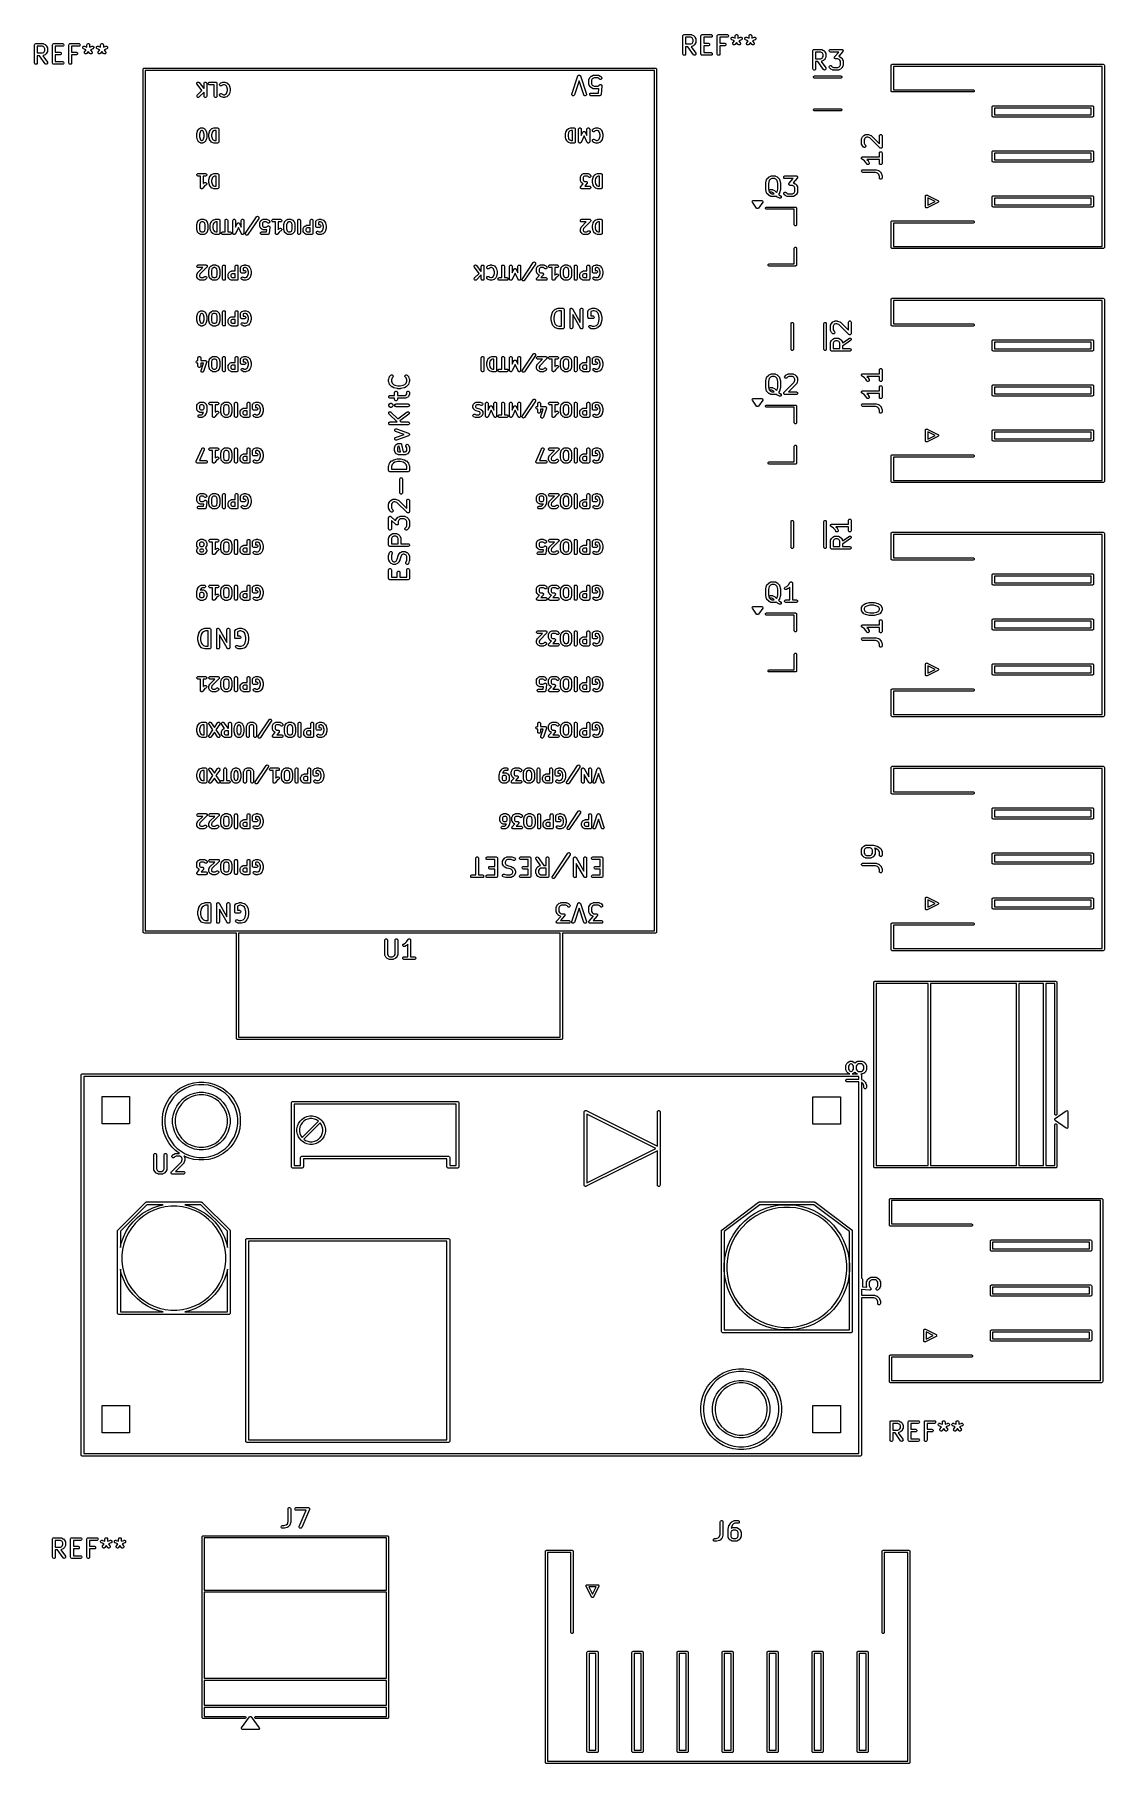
# Model space of a CAD drawing. Header units: inches. Extents: x 1.56 to 3.89, y -5.01 to -1.23.
import ezdxf

# ---------------------------------------------------------------- set-up
doc = ezdxf.new("R2010")
doc.units = ezdxf.units.IN
doc.header["$MEASUREMENT"] = 0
doc.layers.add('F.Silkscreen', color=41, linetype='CONTINUOUS', true_color=0xf2eda1)

msp = doc.modelspace()

# ---------------------------------------------------------------- linework, layer by layer
at = {"layer": 'F.Silkscreen', "linetype": 'CONTINUOUS'}
for p, q in [((2.9732, -1.2325), (2.9733, -1.2319)), ((2.9732, -1.2718), (2.9732, -1.2325)), ((2.9733, -1.2319), (2.9737, -1.2308)), ((2.9737, -1.2308), (2.9745, -1.23)), ((2.9745, -1.23), (2.9756, -1.2296)), ((2.9756, -1.2296), (2.9762, -1.2295)), ((2.9762, -1.2295), (2.9912, -1.2295)), ((2.9905, -1.2354), (2.9791, -1.2354)), ((2.9791, -1.2354), (2.9791, -1.2501)), ((2.9932, -1.2368), (2.9905, -1.2354)), ((2.9912, -1.2295), (2.9918, -1.2296)), ((2.9918, -1.2296), (2.9919, -1.2296)), ((2.9919, -1.2296), (2.992, -1.2296)), ((2.992, -1.2296), (2.9925, -1.2298)), ((2.9925, -1.2298), (2.9963, -1.2317)), ((2.9944, -1.238), (2.9932, -1.2368)), ((2.9932, -1.2488), (2.9944, -1.2476)), ((2.9957, -1.2407), (2.9944, -1.238)), ((2.9944, -1.2476), (2.9957, -1.2449)), ((2.9957, -1.2449), (2.9957, -1.2407)), ((2.9963, -1.2317), (2.9965, -1.2319)), ((2.9965, -1.2319), (2.9966, -1.2319)), ((2.9966, -1.2319), (2.9967, -1.232)), ((2.9967, -1.232), (2.9967, -1.232)), ((2.9967, -1.232), (2.9968, -1.2321)), ((2.9968, -1.2321), (2.997, -1.2323)), ((2.997, -1.2323), (2.9989, -1.2341)), ((2.9989, -1.2341), (2.9991, -1.2344)), ((2.9991, -1.2344), (2.9991, -1.2344)), ((2.9991, -1.2344), (2.9992, -1.2345)), ((2.9992, -1.2345), (2.9993, -1.2346)), ((2.9993, -1.2346), (2.9993, -1.2347)), ((2.9993, -1.2347), (2.9995, -1.2349)), ((2.9995, -1.2349), (3.0013, -1.2387)), ((3.0013, -1.2469), (2.9995, -1.2507)), ((3.0013, -1.2387), (3.0015, -1.2392)), ((3.0015, -1.2464), (3.0013, -1.2469)), ((3.0015, -1.2392), (3.0015, -1.2393)), ((3.0015, -1.2393), (3.0016, -1.2394)), ((3.0016, -1.2462), (3.0015, -1.2463)), ((3.0015, -1.2463), (3.0015, -1.2464)), ((3.0016, -1.2394), (3.0016, -1.24)), ((3.0016, -1.24), (3.0016, -1.2456)), ((3.0016, -1.2456), (3.0016, -1.2462)), ((3.0126, -1.2325), (3.0127, -1.2319)), ((3.0126, -1.2718), (3.0126, -1.2325)), ((3.0127, -1.2319), (3.0131, -1.2308)), ((3.0131, -1.2308), (3.0139, -1.23)), ((3.0139, -1.23), (3.015, -1.2296)), ((3.015, -1.2296), (3.0156, -1.2295)), ((3.0156, -1.2295), (3.0343, -1.2295)), ((3.0343, -1.2354), (3.0185, -1.2354)), ((3.0185, -1.2354), (3.0185, -1.2483)), ((3.0343, -1.2295), (3.0349, -1.2296)), ((3.0349, -1.2354), (3.0343, -1.2354)), ((3.0349, -1.2296), (3.0359, -1.23)), ((3.0359, -1.2349), (3.0349, -1.2354)), ((3.0359, -1.23), (3.0368, -1.2308)), ((3.0368, -1.2341), (3.0359, -1.2349)), ((3.0368, -1.2308), (3.0372, -1.2319)), ((3.0372, -1.233), (3.0368, -1.2341)), ((3.0372, -1.2319), (3.0372, -1.233)), ((3.0482, -1.2325), (3.0483, -1.2319)), ((3.0482, -1.2718), (3.0482, -1.2325)), ((3.0483, -1.2319), (3.0487, -1.2308)), ((3.0487, -1.2308), (3.0495, -1.23)), ((3.0495, -1.23), (3.0506, -1.2296)), ((3.0506, -1.2296), (3.0512, -1.2295)), ((3.0512, -1.2295), (3.0699, -1.2295)), ((3.0699, -1.2354), (3.0541, -1.2354)), ((3.0541, -1.2354), (3.0541, -1.2483)), ((3.0699, -1.2295), (3.0705, -1.2296)), ((3.0705, -1.2354), (3.0699, -1.2354)), ((3.0705, -1.2296), (3.0716, -1.23)), ((3.0716, -1.2349), (3.0705, -1.2354)), ((3.0716, -1.23), (3.0724, -1.2308)), ((3.0724, -1.2341), (3.0716, -1.2349)), ((3.0724, -1.2308), (3.0728, -1.2319)), ((3.0728, -1.233), (3.0724, -1.2341)), ((3.0728, -1.2319), (3.0728, -1.233)), ((3.0783, -1.2376), (3.0787, -1.2365)), ((3.0783, -1.2387), (3.0783, -1.2376)), ((3.0787, -1.2398), (3.0783, -1.2387)), ((3.0787, -1.2365), (3.0795, -1.2357)), ((3.0796, -1.2406), (3.0787, -1.2398)), ((3.0795, -1.2357), (3.0806, -1.2352)), ((3.0801, -1.2408), (3.0796, -1.2406)), ((3.0859, -1.2432), (3.0801, -1.2408)), ((3.0806, -1.2352), (3.0817, -1.2352)), ((3.0817, -1.2352), (3.0823, -1.2354)), ((3.0823, -1.2354), (3.0876, -1.2375)), ((3.0823, -1.2481), (3.0826, -1.2476)), ((3.0826, -1.2476), (3.0859, -1.2432)), ((3.0906, -1.2468), (3.0873, -1.2511)), ((3.0876, -1.2325), (3.0877, -1.2319)), ((3.0876, -1.2375), (3.0876, -1.2325)), ((3.0877, -1.2319), (3.0881, -1.2308)), ((3.0881, -1.2308), (3.0889, -1.23)), ((3.0889, -1.23), (3.09, -1.2296)), ((3.09, -1.2296), (3.0911, -1.2296)), ((3.0938, -1.2511), (3.0906, -1.2468)), ((3.0911, -1.2296), (3.0922, -1.23)), ((3.0922, -1.23), (3.093, -1.2308)), ((3.093, -1.2308), (3.0934, -1.2319)), ((3.0934, -1.2319), (3.0935, -1.2325)), ((3.0935, -1.2325), (3.0935, -1.2375)), ((3.0935, -1.2375), (3.0988, -1.2354)), ((3.101, -1.2408), (3.0952, -1.2432)), ((3.0952, -1.2432), (3.0985, -1.2476)), ((3.0985, -1.2476), (3.0988, -1.2481)), ((3.0988, -1.2354), (3.0994, -1.2352)), ((3.0994, -1.2352), (3.1005, -1.2352)), ((3.1005, -1.2352), (3.1016, -1.2357)), ((3.1015, -1.2406), (3.101, -1.2408)), ((3.1024, -1.2398), (3.1015, -1.2406)), ((3.1016, -1.2357), (3.1024, -1.2365)), ((3.1024, -1.2365), (3.1028, -1.2376)), ((3.1028, -1.2387), (3.1024, -1.2398)), ((3.1028, -1.2376), (3.1028, -1.2387)), ((3.1083, -1.2376), (3.1087, -1.2365)), ((3.1083, -1.2387), (3.1083, -1.2376)), ((3.1087, -1.2398), (3.1083, -1.2387)), ((3.1087, -1.2365), (3.1095, -1.2357)), ((3.1096, -1.2406), (3.1087, -1.2398)), ((3.1095, -1.2357), (3.1106, -1.2352)), ((3.1101, -1.2408), (3.1096, -1.2406)), ((3.1159, -1.2432), (3.1101, -1.2408)), ((3.1106, -1.2352), (3.1117, -1.2352)), ((3.1117, -1.2352), (3.1123, -1.2354)), ((3.1123, -1.2354), (3.1176, -1.2375)), ((3.1123, -1.2481), (3.1126, -1.2476)), ((3.1126, -1.2476), (3.1159, -1.2432)), ((3.1205, -1.2468), (3.1173, -1.2511)), ((3.1176, -1.2325), (3.1177, -1.2319)), ((3.1176, -1.2375), (3.1176, -1.2325)), ((3.1177, -1.2319), (3.1181, -1.2308)), ((3.1181, -1.2308), (3.1189, -1.23)), ((3.1189, -1.23), (3.12, -1.2296)), ((3.12, -1.2296), (3.1211, -1.2296)), ((3.1238, -1.2511), (3.1205, -1.2468)), ((3.1211, -1.2296), (3.1222, -1.23)), ((3.1222, -1.23), (3.123, -1.2308)), ((3.123, -1.2308), (3.1234, -1.2319)), ((3.1234, -1.2319), (3.1235, -1.2325)), ((3.1235, -1.2325), (3.1235, -1.2375)), ((3.1235, -1.2375), (3.1288, -1.2354)), ((3.131, -1.2408), (3.1252, -1.2432)), ((3.1252, -1.2432), (3.1285, -1.2476)), ((3.1285, -1.2476), (3.1288, -1.2481)), ((3.1288, -1.2354), (3.1294, -1.2352)), ((3.1294, -1.2352), (3.1305, -1.2352)), ((3.1305, -1.2352), (3.1316, -1.2357)), ((3.1315, -1.2406), (3.131, -1.2408)), ((3.1324, -1.2398), (3.1315, -1.2406)), ((3.1316, -1.2357), (3.1324, -1.2365)), ((3.1324, -1.2365), (3.1328, -1.2376)), ((3.1328, -1.2387), (3.1324, -1.2398)), ((3.1328, -1.2376), (3.1328, -1.2387)), ((1.5559, -1.2522), (1.556, -1.2516)), ((1.5559, -1.2915), (1.5559, -1.2522)), ((1.556, -1.2516), (1.5564, -1.2505)), ((1.5564, -1.2505), (1.5572, -1.2497)), ((1.5572, -1.2497), (1.5583, -1.2493)), ((1.5583, -1.2493), (1.5589, -1.2492)), ((1.5589, -1.2492), (1.5739, -1.2492)), ((1.5732, -1.2551), (1.5618, -1.2551)), ((1.5618, -1.2551), (1.5618, -1.2698)), ((1.5618, -1.2698), (1.5732, -1.2698)), ((1.5667, -1.2757), (1.5618, -1.2757)), ((1.5618, -1.2757), (1.5618, -1.2915)), ((1.5789, -1.2932), (1.5667, -1.2757)), ((1.5759, -1.2565), (1.5732, -1.2551)), ((1.5732, -1.2698), (1.5759, -1.2685)), ((1.5739, -1.2492), (1.5744, -1.2493)), ((1.5744, -1.2757), (1.5739, -1.2757)), ((1.5739, -1.2757), (1.5838, -1.2898)), ((1.5744, -1.2493), (1.5745, -1.2493)), ((1.5745, -1.2756), (1.5744, -1.2757)), ((1.5745, -1.2493), (1.5746, -1.2493)), ((1.5746, -1.2756), (1.5745, -1.2756)), ((1.5746, -1.2493), (1.5752, -1.2495)), ((1.5752, -1.2754), (1.5746, -1.2756)), ((1.5752, -1.2495), (1.5789, -1.2514)), ((1.5789, -1.2735), (1.5752, -1.2754)), ((1.5771, -1.2577), (1.5759, -1.2565)), ((1.5759, -1.2685), (1.5771, -1.2673)), ((1.5784, -1.2604), (1.5771, -1.2577)), ((1.5771, -1.2673), (1.5784, -1.2646)), ((1.5784, -1.2646), (1.5784, -1.2604)), ((1.5789, -1.2514), (1.5792, -1.2515)), ((1.5792, -1.2734), (1.5789, -1.2735)), ((1.5792, -1.2515), (1.5793, -1.2516)), ((1.5793, -1.2734), (1.5792, -1.2734)), ((1.5793, -1.2516), (1.5793, -1.2516)), ((1.5793, -1.2516), (1.5794, -1.2517)), ((1.5794, -1.2732), (1.5793, -1.2733)), ((1.5793, -1.2733), (1.5793, -1.2734)), ((1.5794, -1.2517), (1.5795, -1.2518)), ((1.5795, -1.2732), (1.5794, -1.2732)), ((1.5795, -1.2518), (1.5797, -1.2519)), ((1.5797, -1.273), (1.5795, -1.2732)), ((1.5797, -1.2519), (1.5816, -1.2538)), ((1.5816, -1.2711), (1.5797, -1.273)), ((1.5816, -1.2538), (1.5818, -1.254)), ((1.5818, -1.2709), (1.5816, -1.2711)), ((1.5818, -1.254), (1.5818, -1.2541)), ((1.5818, -1.2541), (1.5819, -1.2542)), ((1.5819, -1.2708), (1.5818, -1.2708)), ((1.5818, -1.2708), (1.5818, -1.2709)), ((1.5819, -1.2542), (1.5819, -1.2543)), ((1.5819, -1.2543), (1.582, -1.2543)), ((1.582, -1.2706), (1.5819, -1.2707)), ((1.5819, -1.2707), (1.5819, -1.2708)), ((1.582, -1.2543), (1.5821, -1.2546)), ((1.5821, -1.2704), (1.582, -1.2706)), ((1.5821, -1.2546), (1.584, -1.2583)), ((1.584, -1.2666), (1.5821, -1.2704)), ((1.584, -1.2583), (1.5842, -1.2589)), ((1.5842, -1.2661), (1.584, -1.2666)), ((1.5842, -1.2589), (1.5842, -1.259)), ((1.5842, -1.259), (1.5843, -1.2591)), ((1.5843, -1.2659), (1.5842, -1.266)), ((1.5842, -1.266), (1.5842, -1.2661)), ((1.5843, -1.2591), (1.5843, -1.2597)), ((1.5843, -1.2597), (1.5843, -1.2653)), ((1.5843, -1.2653), (1.5843, -1.2659)), ((1.5953, -1.2516), (1.5958, -1.2505)), ((1.5953, -1.2522), (1.5953, -1.2516)), ((1.5953, -1.2915), (1.5953, -1.2522)), ((1.5958, -1.2505), (1.5966, -1.2497)), ((1.5966, -1.2497), (1.5977, -1.2493)), ((1.5977, -1.2493), (1.5982, -1.2492)), ((1.5982, -1.2492), (1.617, -1.2492)), ((1.617, -1.2551), (1.6012, -1.2551)), ((1.6012, -1.2551), (1.6012, -1.268)), ((1.6012, -1.268), (1.6114, -1.268)), ((1.6114, -1.2739), (1.6012, -1.2739)), ((1.6012, -1.2739), (1.6012, -1.2886)), ((1.6114, -1.268), (1.6119, -1.268)), ((1.6119, -1.2738), (1.6114, -1.2739)), ((1.6119, -1.268), (1.613, -1.2685)), ((1.613, -1.2734), (1.6119, -1.2738)), ((1.613, -1.2685), (1.6138, -1.2693)), ((1.6138, -1.2725), (1.613, -1.2734)), ((1.6138, -1.2693), (1.6143, -1.2703)), ((1.6143, -1.2715), (1.6138, -1.2725)), ((1.6143, -1.2703), (1.6143, -1.2715)), ((1.617, -1.2492), (1.6176, -1.2493)), ((1.6176, -1.2551), (1.617, -1.2551)), ((1.6176, -1.2493), (1.6186, -1.2497)), ((1.6186, -1.2546), (1.6176, -1.2551)), ((1.6186, -1.2497), (1.6194, -1.2505)), ((1.6194, -1.2538), (1.6186, -1.2546)), ((1.6194, -1.2505), (1.6199, -1.2516)), ((1.6199, -1.2527), (1.6194, -1.2538)), ((1.6199, -1.2516), (1.6199, -1.2527)), ((1.6309, -1.2522), (1.631, -1.2516)), ((1.6309, -1.2915), (1.6309, -1.2522)), ((1.631, -1.2516), (1.6314, -1.2505)), ((1.6314, -1.2505), (1.6322, -1.2497)), ((1.6322, -1.2497), (1.6333, -1.2493)), ((1.6333, -1.2493), (1.6339, -1.2492)), ((1.6339, -1.2492), (1.6526, -1.2492)), ((1.6526, -1.2551), (1.6368, -1.2551)), ((1.6368, -1.2551), (1.6368, -1.268)), ((1.6368, -1.268), (1.647, -1.268)), ((1.647, -1.2739), (1.6368, -1.2739)), ((1.6368, -1.2739), (1.6368, -1.2915)), ((1.647, -1.268), (1.6476, -1.268)), ((1.6476, -1.2738), (1.647, -1.2739)), ((1.6476, -1.268), (1.6486, -1.2685)), ((1.6486, -1.2734), (1.6476, -1.2738)), ((1.6486, -1.2685), (1.6494, -1.2693)), ((1.6494, -1.2725), (1.6486, -1.2734)), ((1.6494, -1.2693), (1.6499, -1.2703)), ((1.6499, -1.2715), (1.6494, -1.2725)), ((1.6499, -1.2703), (1.6499, -1.2715)), ((1.6526, -1.2492), (1.6532, -1.2493)), ((1.6532, -1.2551), (1.6526, -1.2551)), ((1.6532, -1.2493), (1.6542, -1.2497)), ((1.6542, -1.2546), (1.6532, -1.2551)), ((1.6542, -1.2497), (1.6551, -1.2505)), ((1.6551, -1.2538), (1.6542, -1.2546)), ((1.6551, -1.2505), (1.6555, -1.2516)), ((1.6555, -1.2527), (1.6551, -1.2538)), ((1.6555, -1.2516), (1.6555, -1.2527)), ((1.661, -1.2572), (1.6614, -1.2562)), ((1.661, -1.2584), (1.661, -1.2572)), ((1.6614, -1.2595), (1.661, -1.2584)), ((1.6614, -1.2562), (1.6622, -1.2553)), ((1.6622, -1.2603), (1.6614, -1.2595)), ((1.6622, -1.2553), (1.6632, -1.2549)), ((1.6628, -1.2605), (1.6622, -1.2603)), ((1.6686, -1.2628), (1.6628, -1.2605)), ((1.6632, -1.2549), (1.6644, -1.2549)), ((1.6644, -1.2549), (1.665, -1.255)), ((1.6647, -1.2689), (1.6649, -1.2678)), ((1.6648, -1.27), (1.6647, -1.2689)), ((1.6654, -1.271), (1.6648, -1.27)), ((1.6649, -1.2678), (1.6652, -1.2673)), ((1.665, -1.255), (1.6703, -1.2572)), ((1.6652, -1.2673), (1.6686, -1.2628)), ((1.6663, -1.2717), (1.6654, -1.271)), ((1.6674, -1.272), (1.6663, -1.2717)), ((1.6686, -1.2718), (1.6674, -1.272)), ((1.6696, -1.2712), (1.6686, -1.2718)), ((1.67, -1.2708), (1.6696, -1.2712)), ((1.6732, -1.2665), (1.67, -1.2708)), ((1.6703, -1.2516), (1.6708, -1.2505)), ((1.6703, -1.2522), (1.6703, -1.2516)), ((1.6703, -1.2572), (1.6703, -1.2522)), ((1.6708, -1.2505), (1.6716, -1.2497)), ((1.6716, -1.2497), (1.6727, -1.2493)), ((1.6727, -1.2493), (1.6738, -1.2493)), ((1.6765, -1.2708), (1.6732, -1.2665)), ((1.6738, -1.2493), (1.6749, -1.2497)), ((1.6749, -1.2497), (1.6757, -1.2505)), ((1.6757, -1.2505), (1.6761, -1.2516)), ((1.6761, -1.2516), (1.6762, -1.2522)), ((1.6762, -1.2522), (1.6762, -1.2572)), ((1.6762, -1.2572), (1.6815, -1.255)), ((1.6769, -1.2712), (1.6765, -1.2708)), ((1.6779, -1.2718), (1.6769, -1.2712)), ((1.6837, -1.2605), (1.6779, -1.2628)), ((1.6779, -1.2628), (1.6812, -1.2673)), ((1.679, -1.272), (1.6779, -1.2718)), ((1.6801, -1.2717), (1.679, -1.272)), ((1.6811, -1.271), (1.6801, -1.2717)), ((1.6816, -1.27), (1.6811, -1.271)), ((1.6812, -1.2673), (1.6815, -1.2678)), ((1.6815, -1.255), (1.6821, -1.2549)), ((1.6815, -1.2678), (1.6818, -1.2689)), ((1.6818, -1.2689), (1.6816, -1.27)), ((1.6821, -1.2549), (1.6832, -1.2549)), ((1.6832, -1.2549), (1.6843, -1.2553)), ((1.6842, -1.2603), (1.6837, -1.2605)), ((1.685, -1.2595), (1.6842, -1.2603)), ((1.6843, -1.2553), (1.6851, -1.2562)), ((1.6855, -1.2584), (1.685, -1.2595)), ((1.6851, -1.2562), (1.6855, -1.2572)), ((1.6855, -1.2572), (1.6855, -1.2584)), ((1.6909, -1.2572), (1.6914, -1.2562)), ((1.691, -1.2584), (1.6909, -1.2572)), ((1.6914, -1.2595), (1.691, -1.2584)), ((1.6914, -1.2562), (1.6922, -1.2553)), ((1.6922, -1.2603), (1.6914, -1.2595)), ((1.6922, -1.2553), (1.6932, -1.2549)), ((1.6928, -1.2605), (1.6922, -1.2603)), ((1.6986, -1.2628), (1.6928, -1.2605)), ((1.6932, -1.2549), (1.6944, -1.2549)), ((1.6944, -1.2549), (1.6949, -1.255)), ((1.6947, -1.2689), (1.6949, -1.2678)), ((1.6948, -1.27), (1.6947, -1.2689)), ((1.6954, -1.271), (1.6948, -1.27)), ((1.6949, -1.255), (1.7003, -1.2572)), ((1.6949, -1.2678), (1.6952, -1.2673)), ((1.6952, -1.2673), (1.6986, -1.2628)), ((1.6963, -1.2717), (1.6954, -1.271)), ((1.6974, -1.272), (1.6963, -1.2717)), ((1.6986, -1.2718), (1.6974, -1.272)), ((1.6996, -1.2712), (1.6986, -1.2718)), ((1.7, -1.2708), (1.6996, -1.2712)), ((1.7032, -1.2665), (1.7, -1.2708)), ((1.7003, -1.2516), (1.7008, -1.2505)), ((1.7003, -1.2522), (1.7003, -1.2516)), ((1.7003, -1.2572), (1.7003, -1.2522)), ((1.7008, -1.2505), (1.7016, -1.2497)), ((1.7016, -1.2497), (1.7026, -1.2493)), ((1.7026, -1.2493), (1.7038, -1.2493)), ((1.7065, -1.2708), (1.7032, -1.2665)), ((1.7038, -1.2493), (1.7049, -1.2497)), ((1.7049, -1.2497), (1.7057, -1.2505)), ((1.7057, -1.2505), (1.7061, -1.2516)), ((1.7061, -1.2516), (1.7062, -1.2522)), ((1.7062, -1.2522), (1.7062, -1.2572)), ((1.7062, -1.2572), (1.7115, -1.255)), ((1.7069, -1.2712), (1.7065, -1.2708)), ((1.7079, -1.2718), (1.7069, -1.2712)), ((1.7137, -1.2605), (1.7079, -1.2628)), ((1.7079, -1.2628), (1.7112, -1.2673)), ((1.709, -1.272), (1.7079, -1.2718)), ((1.7101, -1.2717), (1.709, -1.272)), ((1.711, -1.271), (1.7101, -1.2717)), ((1.7116, -1.27), (1.711, -1.271)), ((1.7112, -1.2673), (1.7115, -1.2678)), ((1.7115, -1.255), (1.7121, -1.2549)), ((1.7115, -1.2678), (1.7118, -1.2689)), ((1.7118, -1.2689), (1.7116, -1.27)), ((1.7121, -1.2549), (1.7132, -1.2549)), ((1.7132, -1.2549), (1.7143, -1.2553)), ((1.7142, -1.2603), (1.7137, -1.2605)), ((1.715, -1.2595), (1.7142, -1.2603)), ((1.7143, -1.2553), (1.7151, -1.2562)), ((1.7155, -1.2584), (1.715, -1.2595)), ((1.7151, -1.2562), (1.7155, -1.2572)), ((1.7155, -1.2572), (1.7155, -1.2584)), ((2.9733, -1.2724), (2.9732, -1.2718)), ((2.9737, -1.2735), (2.9733, -1.2724)), ((2.9745, -1.2743), (2.9737, -1.2735)), ((2.9756, -1.2747), (2.9745, -1.2743)), ((2.9768, -1.2747), (2.9756, -1.2747)), ((2.9778, -1.2743), (2.9768, -1.2747)), ((2.9786, -1.2735), (2.9778, -1.2743)), ((2.9791, -1.2724), (2.9786, -1.2735)), ((2.9791, -1.2501), (2.9905, -1.2501)), ((2.984, -1.256), (2.9791, -1.256)), ((2.9791, -1.256), (2.9791, -1.2718)), ((2.9791, -1.2718), (2.9791, -1.2724)), ((2.9963, -1.2735), (2.984, -1.256)), ((2.9905, -1.2501), (2.9932, -1.2488)), ((2.9918, -1.256), (2.9912, -1.256)), ((2.9912, -1.256), (3.0011, -1.2701)), ((2.9919, -1.256), (2.9918, -1.256)), ((2.992, -1.2559), (2.9919, -1.256)), ((2.9925, -1.2557), (2.992, -1.2559)), ((2.9963, -1.2539), (2.9925, -1.2557)), ((2.9965, -1.2537), (2.9963, -1.2539)), ((2.9966, -1.274), (2.9963, -1.2735)), ((2.9966, -1.2537), (2.9965, -1.2537)), ((2.9967, -1.2536), (2.9966, -1.2537)), ((2.9976, -1.2746), (2.9966, -1.274)), ((2.9968, -1.2535), (2.9967, -1.2536)), ((2.9967, -1.2536), (2.9967, -1.2536)), ((2.997, -1.2533), (2.9968, -1.2535)), ((2.9989, -1.2514), (2.997, -1.2533)), ((2.9988, -1.2748), (2.9976, -1.2746)), ((2.9999, -1.2745), (2.9988, -1.2748)), ((2.9991, -1.2512), (2.9989, -1.2514)), ((2.9992, -1.2511), (2.9991, -1.2512)), ((2.9991, -1.2512), (2.9991, -1.2512)), ((2.9993, -1.251), (2.9992, -1.2511)), ((2.9995, -1.2507), (2.9993, -1.2509)), ((2.9993, -1.2509), (2.9993, -1.251)), ((3.0008, -1.2739), (2.9999, -1.2745)), ((3.0014, -1.2729), (3.0008, -1.2739)), ((3.0011, -1.2701), (3.0014, -1.2707)), ((3.0014, -1.2707), (3.0016, -1.2718)), ((3.0016, -1.2718), (3.0014, -1.2729)), ((3.0127, -1.2724), (3.0126, -1.2718)), ((3.0131, -1.2735), (3.0127, -1.2724)), ((3.0139, -1.2743), (3.0131, -1.2735)), ((3.015, -1.2747), (3.0139, -1.2743)), ((3.0156, -1.2748), (3.015, -1.2747)), ((3.0343, -1.2748), (3.0156, -1.2748)), ((3.0185, -1.2483), (3.0287, -1.2483)), ((3.0287, -1.2542), (3.0185, -1.2542)), ((3.0185, -1.2542), (3.0185, -1.2689)), ((3.0185, -1.2689), (3.0343, -1.2689)), ((3.0287, -1.2483), (3.0293, -1.2483)), ((3.0293, -1.2541), (3.0287, -1.2542)), ((3.0293, -1.2483), (3.0303, -1.2488)), ((3.0303, -1.2537), (3.0293, -1.2541)), ((3.0303, -1.2488), (3.0311, -1.2496)), ((3.0311, -1.2529), (3.0303, -1.2537)), ((3.0311, -1.2496), (3.0316, -1.2506)), ((3.0316, -1.2518), (3.0311, -1.2529)), ((3.0316, -1.2506), (3.0316, -1.2518)), ((3.0343, -1.2689), (3.0349, -1.2689)), ((3.0349, -1.2747), (3.0343, -1.2748)), ((3.0349, -1.2689), (3.0359, -1.2694)), ((3.0359, -1.2743), (3.0349, -1.2747)), ((3.0359, -1.2694), (3.0368, -1.2702)), ((3.0368, -1.2735), (3.0359, -1.2743)), ((3.0368, -1.2702), (3.0372, -1.2713)), ((3.0372, -1.2724), (3.0368, -1.2735)), ((3.0372, -1.2713), (3.0372, -1.2724)), ((3.0483, -1.2724), (3.0482, -1.2718)), ((3.0487, -1.2735), (3.0483, -1.2724)), ((3.0495, -1.2743), (3.0487, -1.2735)), ((3.0506, -1.2747), (3.0495, -1.2743)), ((3.0518, -1.2747), (3.0506, -1.2747)), ((3.0528, -1.2743), (3.0518, -1.2747)), ((3.0536, -1.2735), (3.0528, -1.2743)), ((3.0541, -1.2724), (3.0536, -1.2735)), ((3.0541, -1.2483), (3.0643, -1.2483)), ((3.0643, -1.2542), (3.0541, -1.2542)), ((3.0541, -1.2542), (3.0541, -1.2718)), ((3.0541, -1.2718), (3.0541, -1.2724)), ((3.0643, -1.2483), (3.0649, -1.2483)), ((3.0649, -1.2541), (3.0643, -1.2542)), ((3.0649, -1.2483), (3.0659, -1.2488)), ((3.0659, -1.2537), (3.0649, -1.2541)), ((3.0659, -1.2488), (3.0668, -1.2496)), ((3.0668, -1.2529), (3.0659, -1.2537)), ((3.0668, -1.2496), (3.0672, -1.2506)), ((3.0672, -1.2518), (3.0668, -1.2529)), ((3.0672, -1.2506), (3.0672, -1.2518)), ((3.082, -1.2492), (3.0823, -1.2481)), ((3.0821, -1.2503), (3.082, -1.2492)), ((3.0827, -1.2513), (3.0821, -1.2503)), ((3.0837, -1.252), (3.0827, -1.2513)), ((3.0848, -1.2523), (3.0837, -1.252)), ((3.0859, -1.2521), (3.0848, -1.2523)), ((3.0869, -1.2515), (3.0859, -1.2521)), ((3.0873, -1.2511), (3.0869, -1.2515)), ((3.0942, -1.2515), (3.0938, -1.2511)), ((3.0952, -1.2521), (3.0942, -1.2515)), ((3.0963, -1.2523), (3.0952, -1.2521)), ((3.0975, -1.252), (3.0963, -1.2523)), ((3.0984, -1.2513), (3.0975, -1.252)), ((3.099, -1.2503), (3.0984, -1.2513)), ((3.0988, -1.2481), (3.0991, -1.2492)), ((3.0991, -1.2492), (3.099, -1.2503)), ((3.112, -1.2492), (3.1123, -1.2481)), ((3.1121, -1.2503), (3.112, -1.2492)), ((3.1127, -1.2513), (3.1121, -1.2503)), ((3.1136, -1.252), (3.1127, -1.2513)), ((3.1148, -1.2523), (3.1136, -1.252)), ((3.1159, -1.2521), (3.1148, -1.2523)), ((3.1169, -1.2515), (3.1159, -1.2521)), ((3.1173, -1.2511), (3.1169, -1.2515)), ((3.1242, -1.2515), (3.1238, -1.2511)), ((3.1252, -1.2521), (3.1242, -1.2515)), ((3.1263, -1.2523), (3.1252, -1.2521)), ((3.1274, -1.252), (3.1263, -1.2523)), ((3.1284, -1.2513), (3.1274, -1.252)), ((3.129, -1.2503), (3.1284, -1.2513)), ((3.1288, -1.2481), (3.1291, -1.2492)), ((3.1291, -1.2492), (3.129, -1.2503)), ((3.2574, -1.2642), (3.2579, -1.2631)), ((3.2574, -1.2648), (3.2574, -1.2642)), ((3.2574, -1.3041), (3.2574, -1.2648)), ((3.2579, -1.2631), (3.2587, -1.2623)), ((3.2587, -1.2623), (3.2597, -1.2619)), ((3.2597, -1.2619), (3.2603, -1.2618)), ((3.2603, -1.2618), (3.2753, -1.2618)), ((3.2746, -1.2677), (3.2633, -1.2677)), ((3.2633, -1.2677), (3.2633, -1.2824)), ((3.2633, -1.2824), (3.2746, -1.2824)), ((3.2773, -1.2691), (3.2746, -1.2677)), ((3.2746, -1.2824), (3.2773, -1.2811)), ((3.2753, -1.2618), (3.2759, -1.2619)), ((3.2759, -1.2619), (3.276, -1.2619)), ((3.276, -1.2619), (3.2761, -1.2619)), ((3.2761, -1.2619), (3.2766, -1.2621)), ((3.2766, -1.2621), (3.2804, -1.264)), ((3.2785, -1.2703), (3.2773, -1.2691)), ((3.2773, -1.2811), (3.2785, -1.2799)), ((3.2799, -1.273), (3.2785, -1.2703)), ((3.2785, -1.2799), (3.2799, -1.2772)), ((3.2799, -1.2772), (3.2799, -1.273)), ((3.2804, -1.264), (3.2806, -1.2641)), ((3.2806, -1.2641), (3.2807, -1.2642)), ((3.2807, -1.2642), (3.2808, -1.2642)), ((3.2808, -1.2642), (3.2809, -1.2643)), ((3.2809, -1.2643), (3.2809, -1.2644)), ((3.2809, -1.2644), (3.2811, -1.2645)), ((3.2811, -1.2645), (3.283, -1.2664)), ((3.283, -1.2837), (3.2811, -1.2856)), ((3.283, -1.2664), (3.2832, -1.2666)), ((3.2832, -1.2835), (3.283, -1.2837)), ((3.2832, -1.2666), (3.2833, -1.2667)), ((3.2833, -1.2834), (3.2832, -1.2835)), ((3.2833, -1.2667), (3.2833, -1.2668)), ((3.2833, -1.2668), (3.2834, -1.2669)), ((3.2834, -1.2833), (3.2833, -1.2834)), ((3.2833, -1.2834), (3.2833, -1.2834)), ((3.2834, -1.2669), (3.2834, -1.2669)), ((3.2834, -1.2669), (3.2836, -1.2672)), ((3.2836, -1.283), (3.2834, -1.2832)), ((3.2834, -1.2832), (3.2834, -1.2833)), ((3.2836, -1.2672), (3.2854, -1.2709)), ((3.2854, -1.2792), (3.2836, -1.283)), ((3.2854, -1.2709), (3.2857, -1.2715)), ((3.2857, -1.2787), (3.2854, -1.2792)), ((3.2857, -1.2715), (3.2857, -1.2716)), ((3.2857, -1.2716), (3.2857, -1.2717)), ((3.2857, -1.2717), (3.2858, -1.2723)), ((3.2858, -1.2779), (3.2857, -1.2785)), ((3.2857, -1.2785), (3.2857, -1.2786)), ((3.2857, -1.2786), (3.2857, -1.2787)), ((3.2858, -1.2723), (3.2858, -1.2779)), ((3.293, -1.2642), (3.2935, -1.2631)), ((3.293, -1.2653), (3.293, -1.2642)), ((3.2935, -1.2664), (3.293, -1.2653)), ((3.2935, -1.2631), (3.2943, -1.2623)), ((3.2943, -1.2672), (3.2935, -1.2664)), ((3.2943, -1.2623), (3.2954, -1.2619)), ((3.2954, -1.2677), (3.2943, -1.2672)), ((3.2954, -1.2619), (3.2959, -1.2618)), ((3.2959, -1.2677), (3.2954, -1.2677)), ((3.2959, -1.2618), (3.3203, -1.2618)), ((3.3138, -1.2677), (3.2959, -1.2677)), ((3.3043, -1.2792), (3.3045, -1.2787)), ((3.3043, -1.2793), (3.3043, -1.2792)), ((3.3043, -1.2794), (3.3043, -1.2793)), ((3.3043, -1.2799), (3.3043, -1.2794)), ((3.3043, -1.2803), (3.3043, -1.2799)), ((3.3043, -1.2804), (3.3043, -1.2803)), ((3.3043, -1.2805), (3.3043, -1.2804)), ((3.3045, -1.281), (3.3043, -1.2805)), ((3.3045, -1.2787), (3.3046, -1.2783)), ((3.3047, -1.2814), (3.3045, -1.281)), ((3.3046, -1.2783), (3.3047, -1.2782)), ((3.3047, -1.2782), (3.3047, -1.2781)), ((3.3047, -1.2781), (3.3048, -1.2781)), ((3.3048, -1.2815), (3.3047, -1.2814)), ((3.3048, -1.2781), (3.305, -1.2778)), ((3.3048, -1.2816), (3.3048, -1.2815)), ((3.3052, -1.2819), (3.3048, -1.2816)), ((3.305, -1.2778), (3.3138, -1.2677)), ((3.3055, -1.2822), (3.3052, -1.2819)), ((3.3056, -1.2822), (3.3055, -1.2822)), ((3.3057, -1.2823), (3.3056, -1.2822)), ((3.3062, -1.2825), (3.3057, -1.2823)), ((3.3066, -1.2827), (3.3062, -1.2825)), ((3.3067, -1.2827), (3.3066, -1.2827)), ((3.3068, -1.2827), (3.3067, -1.2827)), ((3.3069, -1.2827), (3.3068, -1.2827)), ((3.3072, -1.2827), (3.3069, -1.2827)), ((3.3121, -1.2827), (3.3072, -1.2827)), ((3.3148, -1.2841), (3.3121, -1.2827)), ((3.3225, -1.2667), (3.3136, -1.2769)), ((3.3136, -1.2769), (3.3141, -1.2771)), ((3.3141, -1.2771), (3.3179, -1.279)), ((3.316, -1.2853), (3.3148, -1.2841)), ((3.3174, -1.288), (3.316, -1.2853)), ((3.3179, -1.279), (3.3181, -1.2791)), ((3.3181, -1.2791), (3.3182, -1.2792)), ((3.3182, -1.2792), (3.3183, -1.2792)), ((3.3183, -1.2792), (3.3184, -1.2793)), ((3.3184, -1.2793), (3.3184, -1.2794)), ((3.3184, -1.2794), (3.3186, -1.2795)), ((3.3186, -1.2795), (3.3205, -1.2814)), ((3.3203, -1.2618), (3.3206, -1.2618)), ((3.3205, -1.2814), (3.3207, -1.2816)), ((3.3206, -1.2618), (3.3207, -1.2618)), ((3.3207, -1.2618), (3.3207, -1.2618)), ((3.3207, -1.2618), (3.3209, -1.2619)), ((3.3207, -1.2816), (3.3208, -1.2817)), ((3.3208, -1.2817), (3.3208, -1.2818)), ((3.3208, -1.2818), (3.3209, -1.2819)), ((3.3209, -1.2619), (3.3213, -1.262)), ((3.3209, -1.2819), (3.3209, -1.2819)), ((3.3209, -1.2819), (3.3211, -1.2822)), ((3.3211, -1.2822), (3.3229, -1.2859)), ((3.3213, -1.262), (3.3218, -1.2622)), ((3.3218, -1.2622), (3.3219, -1.2623)), ((3.3219, -1.2623), (3.3219, -1.2623)), ((3.3219, -1.2623), (3.3223, -1.2626)), ((3.3223, -1.2626), (3.3226, -1.263)), ((3.3227, -1.2665), (3.3225, -1.2667)), ((3.3226, -1.263), (3.3227, -1.263)), ((3.3227, -1.263), (3.3228, -1.2631)), ((3.3228, -1.2664), (3.3227, -1.2665)), ((3.3228, -1.2631), (3.3229, -1.2636)), ((3.3229, -1.2662), (3.3228, -1.2663)), ((3.3228, -1.2663), (3.3228, -1.2664)), ((3.3229, -1.2636), (3.3232, -1.264)), ((3.323, -1.2658), (3.3229, -1.2662)), ((3.3232, -1.2653), (3.323, -1.2658)), ((3.3232, -1.264), (3.3232, -1.2641)), ((3.3232, -1.2641), (3.3232, -1.2642)), ((3.3232, -1.2642), (3.3232, -1.2647)), ((3.3232, -1.2647), (3.3232, -1.2651)), ((3.3232, -1.2651), (3.3232, -1.2652)), ((3.3232, -1.2652), (3.3232, -1.2653)), ((1.556, -1.2921), (1.5559, -1.2915)), ((1.5564, -1.2932), (1.556, -1.2921)), ((1.5572, -1.294), (1.5564, -1.2932)), ((1.5583, -1.2944), (1.5572, -1.294)), ((1.5594, -1.2944), (1.5583, -1.2944)), ((1.5605, -1.294), (1.5594, -1.2944)), ((1.5613, -1.2932), (1.5605, -1.294)), ((1.5618, -1.2921), (1.5613, -1.2932)), ((1.5618, -1.2915), (1.5618, -1.2921)), ((1.5793, -1.2937), (1.5789, -1.2932)), ((1.5803, -1.2943), (1.5793, -1.2937)), ((1.5814, -1.2945), (1.5803, -1.2943)), ((1.5826, -1.2942), (1.5814, -1.2945)), ((1.5835, -1.2936), (1.5826, -1.2942)), ((1.5841, -1.2926), (1.5835, -1.2936)), ((1.5838, -1.2898), (1.5841, -1.2903)), ((1.5841, -1.2903), (1.5843, -1.2915)), ((1.5843, -1.2915), (1.5841, -1.2926)), ((1.5953, -1.2921), (1.5953, -1.2915)), ((1.5958, -1.2932), (1.5953, -1.2921)), ((1.5966, -1.294), (1.5958, -1.2932)), ((1.5977, -1.2944), (1.5966, -1.294)), ((1.5982, -1.2945), (1.5977, -1.2944)), ((1.617, -1.2945), (1.5982, -1.2945)), ((1.6012, -1.2886), (1.617, -1.2886)), ((1.617, -1.2886), (1.6176, -1.2886)), ((1.6176, -1.2944), (1.617, -1.2945)), ((1.6176, -1.2886), (1.6186, -1.2891)), ((1.6186, -1.294), (1.6176, -1.2944)), ((1.6186, -1.2891), (1.6194, -1.2899)), ((1.6194, -1.2932), (1.6186, -1.294)), ((1.6194, -1.2899), (1.6199, -1.291)), ((1.6199, -1.2921), (1.6194, -1.2932)), ((1.6199, -1.291), (1.6199, -1.2921)), ((1.631, -1.2921), (1.6309, -1.2915)), ((1.6314, -1.2932), (1.631, -1.2921)), ((1.6322, -1.294), (1.6314, -1.2932)), ((1.6333, -1.2944), (1.6322, -1.294)), ((1.6344, -1.2944), (1.6333, -1.2944)), ((1.6355, -1.294), (1.6344, -1.2944)), ((1.6363, -1.2932), (1.6355, -1.294)), ((1.6368, -1.2921), (1.6363, -1.2932)), ((1.6368, -1.2915), (1.6368, -1.2921)), ((1.7929, -1.3055), (1.7931, -1.3046)), ((1.7929, -3.1921), (1.7929, -1.3055)), ((1.7931, -1.3046), (1.7944, -1.3033)), ((1.7944, -1.3033), (1.7953, -1.3031)), ((1.7953, -1.3031), (2.9134, -1.3031)), ((1.7976, -1.3079), (1.7976, -3.1898)), ((2.911, -1.3079), (1.7976, -1.3079)), ((2.7303, -1.3595), (2.7434, -1.3201)), ((2.7434, -1.3201), (2.7437, -1.3196)), ((2.7437, -1.3196), (2.7438, -1.3194)), ((2.7438, -1.3194), (2.7439, -1.3192)), ((2.7439, -1.3192), (2.7442, -1.319)), ((2.7442, -1.319), (2.7444, -1.3187)), ((2.7444, -1.3187), (2.7446, -1.3186)), ((2.7446, -1.3186), (2.7448, -1.3185)), ((2.7448, -1.3185), (2.7451, -1.3183)), ((2.7451, -1.3183), (2.7454, -1.3182)), ((2.7454, -1.3182), (2.7457, -1.3182)), ((2.7457, -1.3182), (2.7459, -1.3181)), ((2.7459, -1.3181), (2.7462, -1.3181)), ((2.7462, -1.3181), (2.7466, -1.3181)), ((2.7466, -1.3181), (2.7468, -1.3182)), ((2.7468, -1.3182), (2.747, -1.3182)), ((2.747, -1.3182), (2.7473, -1.3183)), ((2.7473, -1.3183), (2.7477, -1.3185)), ((2.7477, -1.3185), (2.7478, -1.3186)), ((2.7478, -1.3186), (2.748, -1.3187)), ((2.748, -1.3187), (2.7483, -1.319)), ((2.7483, -1.319), (2.7486, -1.3192)), ((2.7486, -1.3192), (2.7486, -1.3194)), ((2.7486, -1.3194), (2.7488, -1.3196)), ((2.7488, -1.3196), (2.749, -1.3201)), ((2.749, -1.3201), (2.7621, -1.3595)), ((2.7698, -1.3234), (2.77, -1.3232)), ((2.77, -1.3231), (2.7701, -1.323)), ((2.77, -1.3232), (2.77, -1.3231)), ((2.7701, -1.323), (2.7702, -1.3229)), ((2.7701, -1.323), (2.7701, -1.323)), ((2.7702, -1.3229), (2.7704, -1.3227)), ((2.7704, -1.3227), (2.7723, -1.3208)), ((2.7723, -1.3208), (2.7725, -1.3206)), ((2.7725, -1.3206), (2.7726, -1.3205)), ((2.7725, -1.3206), (2.7725, -1.3206)), ((2.7726, -1.3205), (2.7727, -1.3204)), ((2.7727, -1.3204), (2.7728, -1.3204)), ((2.7728, -1.3204), (2.773, -1.3203)), ((2.773, -1.3203), (2.7768, -1.3184)), ((2.7768, -1.3184), (2.7773, -1.3182)), ((2.7773, -1.3182), (2.7774, -1.3182)), ((2.7774, -1.3182), (2.7775, -1.3181)), ((2.7775, -1.3181), (2.7781, -1.3181)), ((2.7781, -1.3181), (2.7875, -1.3181)), ((2.7875, -1.3181), (2.788, -1.3181)), ((2.788, -1.3181), (2.7881, -1.3182)), ((2.7881, -1.3182), (2.7882, -1.3182)), ((2.7882, -1.3182), (2.7888, -1.3184)), ((2.7888, -1.3184), (2.7925, -1.3203)), ((2.7925, -1.3203), (2.7928, -1.3204)), ((2.7928, -1.3204), (2.7929, -1.3204)), ((2.7929, -1.3204), (2.7929, -1.3205)), ((2.7929, -1.3205), (2.793, -1.3206)), ((2.793, -1.3206), (2.7931, -1.3206)), ((2.7931, -1.3206), (2.7933, -1.3208)), ((2.7933, -1.3208), (2.7952, -1.3227)), ((2.7952, -1.3227), (2.7955, -1.3231)), ((2.7955, -1.3231), (2.796, -1.3242)), ((2.911, -3.1898), (2.911, -1.3079)), ((2.9134, -1.3031), (2.9143, -1.3033)), ((2.9143, -1.3033), (2.9156, -1.3046)), ((2.9156, -1.3046), (2.9157, -1.3055)), ((2.9157, -1.3055), (2.9157, -3.1921)), ((3.2574, -1.3047), (3.2574, -1.3041)), ((3.2579, -1.3058), (3.2574, -1.3047)), ((3.2587, -1.3066), (3.2579, -1.3058)), ((3.2586, -1.3215), (3.2598, -1.3203)), ((3.2586, -1.3233), (3.2586, -1.3215)), ((3.2598, -1.3246), (3.2586, -1.3233)), ((3.2597, -1.307), (3.2587, -1.3066)), ((3.2609, -1.307), (3.2597, -1.307)), ((3.2598, -1.3203), (3.2607, -1.3201)), ((3.2607, -1.3201), (3.318, -1.3201)), ((3.262, -1.3066), (3.2609, -1.307)), ((3.2628, -1.3058), (3.262, -1.3066)), ((3.2632, -1.3047), (3.2628, -1.3058)), ((3.2633, -1.3041), (3.2632, -1.3047)), ((3.2681, -1.2883), (3.2633, -1.2883)), ((3.2633, -1.2883), (3.2633, -1.3041)), ((3.2804, -1.3058), (3.2681, -1.2883)), ((3.2759, -1.2883), (3.2754, -1.2883)), ((3.2754, -1.2883), (3.2852, -1.3024)), ((3.276, -1.2882), (3.2759, -1.2883)), ((3.2761, -1.2882), (3.276, -1.2882)), ((3.2766, -1.288), (3.2761, -1.2882)), ((3.2804, -1.2861), (3.2766, -1.288)), ((3.2806, -1.286), (3.2804, -1.2861)), ((3.2808, -1.3063), (3.2804, -1.3058)), ((3.2807, -1.286), (3.2806, -1.286)), ((3.2808, -1.2859), (3.2807, -1.286)), ((3.2809, -1.2858), (3.2808, -1.2859)), ((3.2817, -1.3069), (3.2808, -1.3063)), ((3.2811, -1.2856), (3.2809, -1.2858)), ((3.2809, -1.2858), (3.2809, -1.2858)), ((3.2829, -1.3071), (3.2817, -1.3069)), ((3.284, -1.3068), (3.2829, -1.3071)), ((3.2849, -1.3062), (3.284, -1.3068)), ((3.2856, -1.3052), (3.2849, -1.3062)), ((3.2852, -1.3024), (3.2855, -1.3029)), ((3.2855, -1.3029), (3.2858, -1.3041)), ((3.2858, -1.3041), (3.2856, -1.3052)), ((3.293, -1.2998), (3.2935, -1.2987)), ((3.293, -1.301), (3.293, -1.2998)), ((3.2935, -1.302), (3.293, -1.301)), ((3.2935, -1.2987), (3.2943, -1.2979)), ((3.2938, -1.3025), (3.2935, -1.302)), ((3.2957, -1.3043), (3.2938, -1.3025)), ((3.2943, -1.2979), (3.2954, -1.2975)), ((3.2954, -1.2975), (3.2965, -1.2975)), ((3.2959, -1.3045), (3.2957, -1.3043)), ((3.296, -1.3046), (3.2959, -1.3045)), ((3.2961, -1.3046), (3.296, -1.3046)), ((3.2962, -1.3047), (3.2961, -1.3046)), ((3.2965, -1.3049), (3.2962, -1.3047)), ((3.2962, -1.3047), (3.2962, -1.3047)), ((3.2965, -1.2975), (3.2976, -1.2979)), ((3.3002, -1.3068), (3.2965, -1.3049)), ((3.2976, -1.2979), (3.298, -1.2983)), ((3.298, -1.2983), (3.2996, -1.2998)), ((3.2996, -1.2998), (3.3023, -1.3012)), ((3.3008, -1.307), (3.3002, -1.3068)), ((3.3009, -1.307), (3.3008, -1.307)), ((3.301, -1.307), (3.3009, -1.307)), ((3.3016, -1.3071), (3.301, -1.307)), ((3.3128, -1.3071), (3.3016, -1.3071)), ((3.3023, -1.3012), (3.3121, -1.3012)), ((3.3121, -1.3012), (3.3148, -1.2998)), ((3.3134, -1.307), (3.3128, -1.3071)), ((3.3135, -1.307), (3.3134, -1.307)), ((3.3136, -1.307), (3.3135, -1.307)), ((3.3141, -1.3068), (3.3136, -1.307)), ((3.3179, -1.3049), (3.3141, -1.3068)), ((3.3148, -1.2998), (3.316, -1.2986)), ((3.316, -1.2986), (3.3174, -1.2959)), ((3.3174, -1.2959), (3.3174, -1.288)), ((3.3181, -1.3047), (3.3179, -1.3049)), ((3.318, -1.3201), (3.3189, -1.3203)), ((3.3182, -1.3047), (3.3181, -1.3047)), ((3.3183, -1.3046), (3.3182, -1.3047)), ((3.3184, -1.3046), (3.3183, -1.3046)), ((3.3186, -1.3043), (3.3184, -1.3045)), ((3.3184, -1.3045), (3.3184, -1.3046)), ((3.3205, -1.3025), (3.3186, -1.3043)), ((3.3189, -1.3203), (3.3202, -1.3215)), ((3.3202, -1.3233), (3.3189, -1.3246)), ((3.3202, -1.3215), (3.3202, -1.3233)), ((3.3207, -1.3022), (3.3205, -1.3025)), ((3.3208, -1.3022), (3.3207, -1.3022)), ((3.3209, -1.302), (3.3208, -1.3021)), ((3.3208, -1.3021), (3.3208, -1.3022)), ((3.3211, -1.3017), (3.3209, -1.3019)), ((3.3209, -1.3019), (3.3209, -1.302)), ((3.3229, -1.2979), (3.3211, -1.3017)), ((3.3229, -1.2859), (3.3232, -1.2865)), ((3.3232, -1.2974), (3.3229, -1.2979)), ((3.3232, -1.2865), (3.3232, -1.2866)), ((3.3232, -1.2866), (3.3232, -1.2867)), ((3.3232, -1.2867), (3.3233, -1.2873)), ((3.3233, -1.2966), (3.3232, -1.2972)), ((3.3232, -1.2972), (3.3232, -1.2973)), ((3.3232, -1.2973), (3.3232, -1.2974)), ((3.3233, -1.2873), (3.3233, -1.2966)), ((3.4283, -1.2969), (3.4285, -1.2959)), ((3.4283, -1.3528), (3.4283, -1.2969)), ((3.4285, -1.2959), (3.4298, -1.2947)), ((3.4298, -1.2947), (3.4307, -1.2945)), ((3.4307, -1.2945), (3.8921, -1.2945)), ((3.8898, -1.2992), (3.4331, -1.2992)), ((3.4331, -1.2992), (3.4331, -1.3504)), ((3.8898, -1.4961), (3.8898, -1.2992)), ((3.8921, -1.2945), (3.893, -1.2947)), ((3.893, -1.2947), (3.8943, -1.2959)), ((3.8943, -1.2959), (3.8945, -1.2969)), ((3.8945, -1.2969), (3.8945, -1.4961)), ((1.9105, -1.3365), (1.9107, -1.3354)), ((1.9108, -1.3377), (1.9105, -1.3365)), ((1.9107, -1.3354), (1.9113, -1.3344)), ((1.9111, -1.3381), (1.9108, -1.3377)), ((1.9214, -1.3518), (1.9111, -1.3381)), ((1.9113, -1.3344), (1.9122, -1.3337)), ((1.9114, -1.3618), (1.9214, -1.3518)), ((1.9122, -1.3337), (1.9133, -1.3334)), ((1.9133, -1.3334), (1.9144, -1.3336)), ((1.9144, -1.3336), (1.9154, -1.3342)), ((1.9154, -1.3342), (1.9158, -1.3346)), ((1.9263, -1.3553), (1.9156, -1.366)), ((1.9158, -1.3346), (1.9256, -1.3476)), ((1.9256, -1.3476), (1.9263, -1.347)), ((1.9263, -1.3358), (1.9268, -1.3347)), ((1.9263, -1.3364), (1.9263, -1.3358)), ((1.9263, -1.347), (1.9263, -1.3364)), ((1.9263, -1.3639), (1.9263, -1.3553)), ((1.9268, -1.3347), (1.9276, -1.3339)), ((1.9276, -1.3339), (1.9286, -1.3335)), ((1.9286, -1.3335), (1.9298, -1.3335)), ((1.9298, -1.3335), (1.9309, -1.3339)), ((1.9309, -1.3339), (1.9317, -1.3347)), ((1.9317, -1.3347), (1.9321, -1.3358)), ((1.9321, -1.3358), (1.9322, -1.3364)), ((1.9322, -1.3364), (1.9322, -1.3639)), ((1.9355, -1.3358), (1.9359, -1.3347)), ((1.9355, -1.337), (1.9355, -1.3358)), ((1.9359, -1.338), (1.9355, -1.337)), ((1.9359, -1.3347), (1.9368, -1.3339)), ((1.9368, -1.3388), (1.9359, -1.338)), ((1.9368, -1.3339), (1.9378, -1.3335)), ((1.9378, -1.3393), (1.9368, -1.3388)), ((1.9378, -1.3335), (1.9384, -1.3334)), ((1.9384, -1.3393), (1.9378, -1.3393)), ((1.9384, -1.3334), (1.9515, -1.3334)), ((1.9486, -1.3393), (1.9384, -1.3393)), ((1.9486, -1.3639), (1.9486, -1.3393)), ((1.9515, -1.3334), (1.9521, -1.3335)), ((1.9521, -1.3335), (1.9532, -1.3339)), ((1.9532, -1.3339), (1.954, -1.3347)), ((1.954, -1.3347), (1.9544, -1.3358)), ((1.9544, -1.3358), (1.9545, -1.3364)), ((1.9545, -1.3364), (1.9545, -1.3639)), ((1.9604, -1.3384), (1.9609, -1.3374)), ((1.9604, -1.3396), (1.9604, -1.3384)), ((1.9609, -1.3406), (1.9604, -1.3396)), ((1.9604, -1.3607), (1.9609, -1.3597)), ((1.9604, -1.3619), (1.9604, -1.3607)), ((1.9609, -1.3374), (1.9612, -1.3369)), ((1.9617, -1.3415), (1.9609, -1.3406)), ((1.9609, -1.3597), (1.9617, -1.3589)), ((1.9612, -1.3369), (1.9626, -1.3356)), ((1.9628, -1.3419), (1.9617, -1.3415)), ((1.9617, -1.3589), (1.9628, -1.3584)), ((1.9626, -1.3356), (1.963, -1.3352)), ((1.9639, -1.3419), (1.9628, -1.3419)), ((1.9628, -1.3584), (1.9639, -1.3584)), ((1.963, -1.3352), (1.9631, -1.3352)), ((1.9631, -1.3352), (1.9632, -1.3351)), ((1.9632, -1.3351), (1.9637, -1.3349)), ((1.9637, -1.3349), (1.9676, -1.3336)), ((1.965, -1.3415), (1.9639, -1.3419)), ((1.9639, -1.3584), (1.965, -1.3589)), ((1.9654, -1.3411), (1.965, -1.3415)), ((1.965, -1.3589), (1.9654, -1.3592)), ((1.9662, -1.3403), (1.9654, -1.3411)), ((1.9654, -1.3592), (1.9662, -1.36)), ((1.9691, -1.3393), (1.9662, -1.3403)), ((1.9662, -1.36), (1.9691, -1.361)), ((1.9676, -1.3336), (1.9679, -1.3335)), ((1.9679, -1.3335), (1.968, -1.3335)), ((1.968, -1.3335), (1.9681, -1.3335)), ((1.9681, -1.3335), (1.9682, -1.3334)), ((1.9682, -1.3334), (1.9683, -1.3335)), ((1.9683, -1.3335), (1.9686, -1.3334)), ((1.9686, -1.3334), (1.9712, -1.3334)), ((1.9707, -1.3393), (1.9691, -1.3393)), ((1.9691, -1.361), (1.9707, -1.361)), ((1.9735, -1.3403), (1.9707, -1.3393)), ((1.9707, -1.361), (1.9735, -1.36)), ((1.9712, -1.3334), (1.9715, -1.3335)), ((1.9715, -1.3335), (1.9716, -1.3334)), ((1.9716, -1.3334), (1.9717, -1.3335)), ((1.9717, -1.3335), (1.9718, -1.3335)), ((1.9718, -1.3335), (1.9719, -1.3335)), ((1.9719, -1.3335), (1.9721, -1.3336)), ((1.9721, -1.3336), (1.9761, -1.3349)), ((1.9753, -1.3421), (1.9735, -1.3403)), ((1.9735, -1.36), (1.9753, -1.3582)), ((1.9763, -1.344), (1.9753, -1.3421)), ((1.9753, -1.3582), (1.9763, -1.3563)), ((1.9761, -1.3349), (1.9766, -1.3351)), ((1.9774, -1.3486), (1.9763, -1.344)), ((1.9763, -1.3563), (1.9774, -1.3518)), ((1.9766, -1.3351), (1.9767, -1.3352)), ((1.9767, -1.3352), (1.9768, -1.3352)), ((1.9768, -1.3352), (1.9772, -1.3356)), ((1.9772, -1.3356), (1.9799, -1.3382)), ((1.9774, -1.3518), (1.9774, -1.3486)), ((1.9799, -1.3382), (1.98, -1.3385)), ((1.98, -1.3385), (1.9801, -1.3385)), ((1.9801, -1.3385), (1.9802, -1.3386)), ((1.9802, -1.3386), (1.9802, -1.3387)), ((1.9802, -1.3387), (1.9803, -1.3387)), ((1.9803, -1.3387), (1.9804, -1.339)), ((1.9804, -1.339), (1.9817, -1.3416)), ((1.9817, -1.3587), (1.9804, -1.3613)), ((1.9817, -1.3416), (1.9817, -1.3417)), ((1.9817, -1.3417), (1.9818, -1.3417)), ((1.9818, -1.3586), (1.9817, -1.3587)), ((1.9817, -1.3587), (1.9817, -1.3587)), ((1.9818, -1.3417), (1.9818, -1.3419)), ((1.9818, -1.3419), (1.9819, -1.3422)), ((1.9819, -1.3582), (1.9818, -1.3584)), ((1.9818, -1.3584), (1.9818, -1.3586)), ((1.9819, -1.3422), (1.9819, -1.3422)), ((1.9819, -1.3422), (1.9819, -1.3422)), ((1.9819, -1.3422), (1.9833, -1.3475)), ((1.9833, -1.3528), (1.9819, -1.3581)), ((1.9819, -1.3581), (1.9819, -1.3581)), ((1.9819, -1.3581), (1.9819, -1.3582)), ((1.9833, -1.3475), (1.9833, -1.3476)), ((1.9833, -1.3476), (1.9833, -1.3476)), ((1.9833, -1.3476), (1.9833, -1.3478)), ((1.9833, -1.3478), (1.9833, -1.348)), ((1.9833, -1.348), (1.9833, -1.3481)), ((1.9833, -1.3481), (1.9833, -1.3482)), ((1.9833, -1.3482), (1.9833, -1.3521)), ((1.9833, -1.3521), (1.9833, -1.3522)), ((1.9833, -1.3522), (1.9833, -1.3523)), ((1.9833, -1.3523), (1.9833, -1.3525)), ((1.9833, -1.3525), (1.9833, -1.3527)), ((1.9833, -1.3527), (1.9833, -1.3527)), ((1.9833, -1.3527), (1.9833, -1.3528)), ((2.7302, -1.36), (2.7303, -1.3595)), ((2.7303, -1.3612), (2.7302, -1.36)), ((2.7308, -1.3622), (2.7303, -1.3612)), ((2.7462, -1.3304), (2.7359, -1.3613)), ((2.7565, -1.3613), (2.7462, -1.3304)), ((2.7622, -1.3612), (2.7617, -1.3622)), ((2.7621, -1.3595), (2.7623, -1.36)), ((2.7623, -1.36), (2.7622, -1.3612)), ((2.7676, -1.3285), (2.7677, -1.3279)), ((2.7676, -1.3379), (2.7676, -1.3285)), ((2.7677, -1.3385), (2.7676, -1.3379)), ((2.7677, -1.3277), (2.768, -1.3272)), ((2.7677, -1.3278), (2.7677, -1.3277)), ((2.7677, -1.3279), (2.7677, -1.3278)), ((2.7677, -1.3386), (2.7677, -1.3385)), ((2.7677, -1.3387), (2.7677, -1.3386)), ((2.768, -1.3392), (2.7677, -1.3387)), ((2.768, -1.3272), (2.7698, -1.3234)), ((2.7698, -1.343), (2.768, -1.3392)), ((2.7696, -1.3598), (2.77, -1.3587)), ((2.7696, -1.361), (2.7696, -1.3598)), ((2.77, -1.362), (2.7696, -1.361)), ((2.77, -1.3432), (2.7698, -1.343)), ((2.77, -1.3433), (2.77, -1.3432)), ((2.7701, -1.3434), (2.77, -1.3433)), ((2.77, -1.3587), (2.7708, -1.3579)), ((2.7701, -1.3435), (2.7701, -1.3434)), ((2.7702, -1.3435), (2.7701, -1.3435)), ((2.7704, -1.3437), (2.7702, -1.3435)), ((2.7723, -1.3456), (2.7704, -1.3437)), ((2.7708, -1.3579), (2.7719, -1.3575)), ((2.7719, -1.3575), (2.7725, -1.3574)), ((2.7725, -1.3458), (2.7723, -1.3456)), ((2.7726, -1.3459), (2.7725, -1.3458)), ((2.7725, -1.3458), (2.7725, -1.3458)), ((2.7725, -1.3574), (2.7885, -1.3574)), ((2.7727, -1.346), (2.7726, -1.3459)), ((2.7728, -1.346), (2.7727, -1.346)), ((2.773, -1.3462), (2.7728, -1.346)), ((2.7768, -1.348), (2.773, -1.3462)), ((2.7749, -1.3265), (2.7735, -1.3292)), ((2.7735, -1.3292), (2.7735, -1.3372)), ((2.7735, -1.3372), (2.7749, -1.3399)), ((2.7761, -1.3253), (2.7749, -1.3265)), ((2.7749, -1.3399), (2.7761, -1.3411)), ((2.7788, -1.324), (2.7761, -1.3253)), ((2.7761, -1.3411), (2.7788, -1.3424)), ((2.7773, -1.3482), (2.7768, -1.348)), ((2.7774, -1.3482), (2.7773, -1.3482)), ((2.7775, -1.3483), (2.7774, -1.3482)), ((2.7781, -1.3483), (2.7775, -1.3483)), ((2.7875, -1.3483), (2.7781, -1.3483)), ((2.7868, -1.324), (2.7788, -1.324)), ((2.7788, -1.3424), (2.7868, -1.3424)), ((2.7895, -1.3253), (2.7868, -1.324)), ((2.7868, -1.3424), (2.7895, -1.3411)), ((2.788, -1.3483), (2.7875, -1.3483)), ((2.7881, -1.3482), (2.788, -1.3483)), ((2.7882, -1.3482), (2.7881, -1.3482)), ((2.7888, -1.348), (2.7882, -1.3482)), ((2.7885, -1.3574), (2.7895, -1.3477)), ((2.7895, -1.3477), (2.7888, -1.348)), ((2.791, -1.3269), (2.7895, -1.3253)), ((2.7895, -1.3411), (2.791, -1.3396)), ((2.7915, -1.3272), (2.791, -1.3269)), ((2.791, -1.3396), (2.7915, -1.3392)), ((2.7925, -1.3277), (2.7915, -1.3272)), ((2.7915, -1.3392), (2.7916, -1.3391)), ((2.7916, -1.3391), (2.7917, -1.339)), ((2.7917, -1.339), (2.7921, -1.3389)), ((2.7921, -1.3389), (2.7925, -1.3387)), ((2.7937, -1.3277), (2.7925, -1.3277)), ((2.7925, -1.3387), (2.7927, -1.3387)), ((2.7927, -1.3387), (2.7928, -1.3387)), ((2.7928, -1.3387), (2.7932, -1.3387)), ((2.7932, -1.3387), (2.7937, -1.3387)), ((2.7947, -1.3272), (2.7937, -1.3277)), ((2.7937, -1.3387), (2.7938, -1.3388)), ((2.7938, -1.3388), (2.794, -1.3388)), ((2.794, -1.3388), (2.7943, -1.339)), ((2.7941, -1.361), (2.794, -1.3613)), ((2.7942, -1.3607), (2.7941, -1.3609)), ((2.7941, -1.3609), (2.7941, -1.361)), ((2.7941, -1.361), (2.7941, -1.361)), ((2.796, -1.3419), (2.7942, -1.3607)), ((2.7943, -1.339), (2.7947, -1.3392)), ((2.7955, -1.3264), (2.7947, -1.3272)), ((2.7947, -1.3392), (2.7948, -1.3393)), ((2.7948, -1.3393), (2.795, -1.3394)), ((2.795, -1.3394), (2.7952, -1.3397)), ((2.7952, -1.3397), (2.7955, -1.34)), ((2.796, -1.3253), (2.7955, -1.3264)), ((2.7955, -1.34), (2.7956, -1.3401)), ((2.7956, -1.3401), (2.7957, -1.3403)), ((2.7957, -1.3403), (2.7958, -1.3407)), ((2.7958, -1.3407), (2.796, -1.3411)), ((2.796, -1.3242), (2.796, -1.3253)), ((2.796, -1.3411), (2.796, -1.3412)), ((2.796, -1.3412), (2.796, -1.3414)), ((2.796, -1.3414), (2.796, -1.3419)), ((3.2607, -1.3248), (3.2598, -1.3246)), ((3.318, -1.3248), (3.2607, -1.3248)), ((3.3189, -1.3246), (3.318, -1.3248)), ((3.4285, -1.3537), (3.4283, -1.3528)), ((3.4298, -1.3549), (3.4285, -1.3537)), ((3.4307, -1.3551), (3.4298, -1.3549)), ((3.6079, -1.3551), (3.4307, -1.3551)), ((3.4331, -1.3504), (3.6079, -1.3504)), ((3.6079, -1.3504), (3.6088, -1.3506)), ((3.6088, -1.3549), (3.6079, -1.3551)), ((3.6088, -1.3506), (3.6101, -1.3519)), ((3.6101, -1.3537), (3.6088, -1.3549)), ((3.6101, -1.3519), (3.6101, -1.3537)), ((1.9106, -1.3634), (1.911, -1.3623)), ((1.9106, -1.3645), (1.9106, -1.3634)), ((1.911, -1.3656), (1.9106, -1.3645)), ((1.911, -1.3623), (1.9114, -1.3618)), ((1.9118, -1.3664), (1.911, -1.3656)), ((1.9129, -1.3668), (1.9118, -1.3664)), ((1.914, -1.3668), (1.9129, -1.3668)), ((1.9151, -1.3664), (1.914, -1.3668)), ((1.9156, -1.366), (1.9151, -1.3664)), ((1.9263, -1.3645), (1.9263, -1.3639)), ((1.9268, -1.3656), (1.9263, -1.3645)), ((1.9276, -1.3664), (1.9268, -1.3656)), ((1.9286, -1.3668), (1.9276, -1.3664)), ((1.9298, -1.3668), (1.9286, -1.3668)), ((1.9309, -1.3664), (1.9298, -1.3668)), ((1.9317, -1.3656), (1.9309, -1.3664)), ((1.9321, -1.3645), (1.9317, -1.3656)), ((1.9322, -1.3639), (1.9321, -1.3645)), ((1.9486, -1.3645), (1.9486, -1.3639)), ((1.9491, -1.3656), (1.9486, -1.3645)), ((1.9499, -1.3664), (1.9491, -1.3656)), ((1.9509, -1.3668), (1.9499, -1.3664)), ((1.9521, -1.3668), (1.9509, -1.3668)), ((1.9532, -1.3664), (1.9521, -1.3668)), ((1.954, -1.3656), (1.9532, -1.3664)), ((1.9544, -1.3645), (1.954, -1.3656)), ((1.9545, -1.3639), (1.9544, -1.3645)), ((1.9609, -1.363), (1.9604, -1.3619)), ((1.9612, -1.3634), (1.9609, -1.363)), ((1.9626, -1.3647), (1.9612, -1.3634)), ((1.963, -1.3651), (1.9626, -1.3647)), ((1.9631, -1.3651), (1.963, -1.3651)), ((1.9632, -1.3652), (1.9631, -1.3651)), ((1.9637, -1.3654), (1.9632, -1.3652)), ((1.9676, -1.3667), (1.9637, -1.3654)), ((1.9679, -1.3668), (1.9676, -1.3667)), ((1.968, -1.3668), (1.9679, -1.3668)), ((1.9681, -1.3668), (1.968, -1.3668)), ((1.9682, -1.3669), (1.9681, -1.3668)), ((1.9683, -1.3669), (1.9682, -1.3669)), ((1.9686, -1.3669), (1.9683, -1.3669)), ((1.9712, -1.3669), (1.9686, -1.3669)), ((1.9715, -1.3669), (1.9712, -1.3669)), ((1.9716, -1.3669), (1.9715, -1.3669)), ((1.9717, -1.3668), (1.9716, -1.3669)), ((1.9718, -1.3668), (1.9717, -1.3668)), ((1.9719, -1.3668), (1.9718, -1.3668)), ((1.9721, -1.3667), (1.9719, -1.3668)), ((1.9761, -1.3654), (1.9721, -1.3667)), ((1.9766, -1.3652), (1.9761, -1.3654)), ((1.9767, -1.3651), (1.9766, -1.3652)), ((1.9768, -1.3651), (1.9767, -1.3651)), ((1.9772, -1.3647), (1.9768, -1.3651)), ((1.9799, -1.3621), (1.9772, -1.3647)), ((1.98, -1.3619), (1.9799, -1.3621)), ((1.9801, -1.3618), (1.98, -1.3619)), ((1.9802, -1.3617), (1.9801, -1.3618)), ((1.9803, -1.3616), (1.9802, -1.3616)), ((1.9802, -1.3616), (1.9802, -1.3617)), ((1.9804, -1.3613), (1.9803, -1.3616)), ((2.7316, -1.363), (2.7308, -1.3622)), ((2.7327, -1.3633), (2.7316, -1.363)), ((2.7339, -1.3632), (2.7327, -1.3633)), ((2.7349, -1.3627), (2.7339, -1.3632)), ((2.7357, -1.3619), (2.7349, -1.3627)), ((2.7359, -1.3613), (2.7357, -1.3619)), ((2.7568, -1.3619), (2.7565, -1.3613)), ((2.7575, -1.3627), (2.7568, -1.3619)), ((2.7586, -1.3632), (2.7575, -1.3627)), ((2.7597, -1.3633), (2.7586, -1.3632)), ((2.7608, -1.363), (2.7597, -1.3633)), ((2.7617, -1.3622), (2.7608, -1.363)), ((2.7708, -1.3628), (2.77, -1.362)), ((2.7719, -1.3633), (2.7708, -1.3628)), ((2.7725, -1.3633), (2.7719, -1.3633)), ((2.7912, -1.3633), (2.7725, -1.3633)), ((2.7914, -1.3633), (2.7912, -1.3633)), ((2.7915, -1.3633), (2.7914, -1.3633)), ((2.7916, -1.3633), (2.7915, -1.3633)), ((2.7918, -1.3633), (2.7916, -1.3633)), ((2.7922, -1.3631), (2.7918, -1.3633)), ((2.7926, -1.363), (2.7922, -1.3631)), ((2.7927, -1.3629), (2.7926, -1.363)), ((2.7929, -1.3628), (2.7927, -1.3629)), ((2.7932, -1.3625), (2.7929, -1.3628)), ((2.7935, -1.3623), (2.7932, -1.3625)), ((2.7936, -1.3621), (2.7935, -1.3623)), ((2.7937, -1.362), (2.7936, -1.3621)), ((2.7938, -1.3616), (2.7937, -1.362)), ((2.794, -1.3613), (2.7938, -1.3616)), ((3.2586, -1.3932), (3.2598, -1.3919)), ((3.2586, -1.395), (3.2586, -1.3932)), ((3.2598, -1.3963), (3.2586, -1.395)), ((3.2598, -1.3919), (3.2607, -1.3917)), ((3.2607, -1.3965), (3.2598, -1.3963)), ((3.2607, -1.3917), (3.318, -1.3917)), ((3.318, -1.3965), (3.2607, -1.3965)), ((3.318, -1.3917), (3.3189, -1.3919)), ((3.3189, -1.3963), (3.318, -1.3965)), ((3.3189, -1.3919), (3.3202, -1.3932)), ((3.3202, -1.395), (3.3189, -1.3963)), ((3.3202, -1.3932), (3.3202, -1.395)), ((3.6492, -1.3878), (3.6494, -1.3869)), ((3.6492, -1.4075), (3.6492, -1.3878)), ((3.6494, -1.3869), (3.6507, -1.3856)), ((3.6507, -1.3856), (3.6516, -1.3854)), ((3.6516, -1.3854), (3.8681, -1.3854)), ((3.6539, -1.3902), (3.6539, -1.4051)), ((3.8657, -1.3902), (3.6539, -1.3902)), ((3.8657, -1.4051), (3.8657, -1.3902)), ((3.8681, -1.3854), (3.869, -1.3856)), ((3.869, -1.3856), (3.8703, -1.3869)), ((3.8703, -1.3869), (3.8705, -1.3878)), ((3.8705, -1.3878), (3.8705, -1.4075)), ((1.914, -1.4369), (1.9153, -1.4356)), ((1.9153, -1.4356), (1.9155, -1.4354)), ((1.9155, -1.4354), (1.9156, -1.4354)), ((1.9156, -1.4354), (1.9157, -1.4353)), ((1.9157, -1.4353), (1.9158, -1.4352)), ((1.9158, -1.4352), (1.9161, -1.435)), ((1.9158, -1.4352), (1.9158, -1.4352)), ((1.9161, -1.435), (1.9187, -1.4337)), ((1.9187, -1.4337), (1.9192, -1.4335)), ((1.9192, -1.4335), (1.9194, -1.4335)), ((1.9194, -1.4335), (1.9195, -1.4335)), ((1.9195, -1.4335), (1.92, -1.4334)), ((1.92, -1.4334), (1.9227, -1.4334)), ((1.9227, -1.4334), (1.9232, -1.4335)), ((1.9232, -1.4335), (1.9233, -1.4335)), ((1.9233, -1.4335), (1.9234, -1.4335)), ((1.9234, -1.4335), (1.924, -1.4337)), ((1.924, -1.4337), (1.9266, -1.435)), ((1.9266, -1.435), (1.9268, -1.4352)), ((1.9268, -1.4352), (1.9269, -1.4352)), ((1.9269, -1.4352), (1.927, -1.4353)), ((1.927, -1.4353), (1.9271, -1.4354)), ((1.9271, -1.4354), (1.9271, -1.4354)), ((1.9271, -1.4354), (1.9274, -1.4356)), ((1.9274, -1.4356), (1.9287, -1.4369)), ((1.9402, -1.4382), (1.9429, -1.4356)), ((1.9429, -1.4356), (1.9433, -1.4352)), ((1.9433, -1.4352), (1.9434, -1.4352)), ((1.9434, -1.4352), (1.9435, -1.4351)), ((1.9435, -1.4351), (1.944, -1.4349)), ((1.944, -1.4349), (1.948, -1.4336)), ((1.948, -1.4336), (1.9483, -1.4335)), ((1.9483, -1.4335), (1.9483, -1.4335)), ((1.9483, -1.4335), (1.9484, -1.4335)), ((1.9484, -1.4335), (1.9485, -1.4334)), ((1.9485, -1.4334), (1.9486, -1.4335)), ((1.9486, -1.4335), (1.9489, -1.4334)), ((1.9489, -1.4334), (1.9555, -1.4334)), ((1.9555, -1.4334), (1.956, -1.4335)), ((1.956, -1.4335), (1.9571, -1.4339)), ((1.9571, -1.4339), (1.9579, -1.4347)), ((1.9579, -1.4347), (1.9584, -1.4358)), ((1.9584, -1.4358), (1.9584, -1.4364)), ((1.9584, -1.4364), (1.9584, -1.4639)), ((2.7196, -1.4382), (2.7222, -1.4356)), ((2.7222, -1.4356), (2.7227, -1.4352)), ((2.7227, -1.4352), (2.7228, -1.4352)), ((2.7228, -1.4352), (2.7229, -1.4351)), ((2.7229, -1.4351), (2.7234, -1.4349)), ((2.7234, -1.4349), (2.7273, -1.4336)), ((2.7273, -1.4336), (2.7276, -1.4335)), ((2.7276, -1.4335), (2.7277, -1.4335)), ((2.7277, -1.4335), (2.7278, -1.4335)), ((2.7278, -1.4335), (2.7279, -1.4334)), ((2.7279, -1.4334), (2.728, -1.4335)), ((2.728, -1.4335), (2.7283, -1.4334)), ((2.7283, -1.4334), (2.7348, -1.4334)), ((2.7348, -1.4334), (2.7354, -1.4335)), ((2.7354, -1.4335), (2.7365, -1.4339)), ((2.7365, -1.4339), (2.7373, -1.4347)), ((2.7373, -1.4347), (2.7377, -1.4358)), ((2.7377, -1.4358), (2.7378, -1.4364)), ((2.7378, -1.4364), (2.7378, -1.4639)), ((2.745, -1.4364), (2.7451, -1.4358)), ((2.745, -1.4639), (2.745, -1.4364)), ((2.7451, -1.4358), (2.7455, -1.4347)), ((2.7455, -1.4347), (2.7463, -1.4339)), ((2.7463, -1.4339), (2.7474, -1.4335)), ((2.7474, -1.4335), (2.7485, -1.4335)), ((2.7485, -1.4335), (2.7496, -1.4339)), ((2.7496, -1.4339), (2.7504, -1.4347)), ((2.7504, -1.4347), (2.7508, -1.4358)), ((2.7508, -1.4358), (2.7509, -1.4364)), ((2.7509, -1.4364), (2.7509, -1.4506)), ((2.7634, -1.4358), (2.7639, -1.4347)), ((2.7634, -1.4364), (2.7634, -1.4358)), ((2.7634, -1.4506), (2.7634, -1.4364)), ((2.7639, -1.4347), (2.7647, -1.4339)), ((2.7647, -1.4339), (2.7657, -1.4335)), ((2.7657, -1.4335), (2.7669, -1.4335)), ((2.7669, -1.4335), (2.768, -1.4339)), ((2.768, -1.4339), (2.7688, -1.4347)), ((2.7688, -1.4347), (2.7692, -1.4358)), ((2.7692, -1.4358), (2.7693, -1.4364)), ((2.7693, -1.4364), (2.7693, -1.4639)), ((2.776, -1.4369), (2.7774, -1.4356)), ((2.7774, -1.4356), (2.7778, -1.4352)), ((2.7778, -1.4352), (2.7779, -1.4352)), ((2.7779, -1.4352), (2.778, -1.4351)), ((2.778, -1.4351), (2.7785, -1.4349)), ((2.7785, -1.4349), (2.7825, -1.4336)), ((2.7825, -1.4336), (2.7827, -1.4335)), ((2.7827, -1.4335), (2.7828, -1.4335)), ((2.7828, -1.4335), (2.7829, -1.4335)), ((2.7829, -1.4335), (2.783, -1.4334)), ((2.783, -1.4334), (2.7831, -1.4335)), ((2.7831, -1.4335), (2.7834, -1.4334)), ((2.7834, -1.4334), (2.786, -1.4334)), ((2.786, -1.4334), (2.7863, -1.4335)), ((2.7863, -1.4335), (2.7864, -1.4334)), ((2.7864, -1.4334), (2.7865, -1.4335)), ((2.7865, -1.4335), (2.7866, -1.4335)), ((2.7866, -1.4335), (2.7867, -1.4335)), ((2.7867, -1.4335), (2.7869, -1.4336)), ((2.7869, -1.4336), (2.7909, -1.4349)), ((2.7909, -1.4349), (2.7914, -1.4351)), ((2.7914, -1.4351), (2.7915, -1.4352)), ((2.7915, -1.4352), (2.7916, -1.4352)), ((2.7916, -1.4352), (2.792, -1.4356)), ((2.792, -1.4356), (2.7947, -1.4382)), ((3.6494, -1.4084), (3.6492, -1.4075)), ((3.6507, -1.4097), (3.6494, -1.4084)), ((3.6516, -1.4098), (3.6507, -1.4097)), ((3.8681, -1.4098), (3.6516, -1.4098)), ((3.6539, -1.4051), (3.8657, -1.4051)), ((3.869, -1.4097), (3.8681, -1.4098)), ((3.8703, -1.4084), (3.869, -1.4097)), ((3.8705, -1.4075), (3.8703, -1.4084)), ((1.9105, -1.4465), (1.9106, -1.4463)), ((1.9105, -1.4467), (1.9105, -1.4465)), ((1.9105, -1.4468), (1.9105, -1.4467)), ((1.9105, -1.4469), (1.9105, -1.4468)), ((1.9105, -1.4534), (1.9105, -1.4469)), ((1.9105, -1.4535), (1.9105, -1.4534)), ((1.9105, -1.4536), (1.9105, -1.4535)), ((1.9105, -1.4538), (1.9105, -1.4536)), ((1.9106, -1.454), (1.9105, -1.4538)), ((1.9106, -1.4462), (1.9119, -1.4409)), ((1.9106, -1.4463), (1.9106, -1.4462)), ((1.9106, -1.4463), (1.9106, -1.4463)), ((1.9106, -1.4541), (1.9106, -1.454)), ((1.9106, -1.4542), (1.9106, -1.4541)), ((1.9119, -1.4594), (1.9106, -1.4542)), ((1.9119, -1.4408), (1.912, -1.4406)), ((1.9119, -1.4409), (1.9119, -1.4408)), ((1.9119, -1.4409), (1.9119, -1.4409)), ((1.9119, -1.4595), (1.9119, -1.4594)), ((1.9119, -1.4594), (1.9119, -1.4594)), ((1.912, -1.4597), (1.9119, -1.4595)), ((1.912, -1.4406), (1.9121, -1.4404)), ((1.9121, -1.4599), (1.912, -1.4597)), ((1.9121, -1.4403), (1.9134, -1.4377)), ((1.9121, -1.4404), (1.9121, -1.4403)), ((1.9121, -1.4403), (1.9121, -1.4403)), ((1.9121, -1.46), (1.9121, -1.4599)), ((1.9134, -1.4626), (1.9121, -1.46)), ((1.9121, -1.46), (1.9121, -1.46)), ((1.9134, -1.4377), (1.9136, -1.4374)), ((1.9136, -1.4629), (1.9134, -1.4626)), ((1.9136, -1.4374), (1.9137, -1.4373)), ((1.9136, -1.4374), (1.9136, -1.4374)), ((1.9136, -1.463), (1.9136, -1.4629)), ((1.9137, -1.463), (1.9136, -1.463)), ((1.9137, -1.4373), (1.9138, -1.4372)), ((1.9138, -1.4631), (1.9137, -1.463)), ((1.9138, -1.4371), (1.914, -1.4369)), ((1.9138, -1.4372), (1.9138, -1.4371)), ((1.9138, -1.4632), (1.9138, -1.4631)), ((1.914, -1.4634), (1.9138, -1.4632)), ((1.9153, -1.4647), (1.914, -1.4634)), ((1.9155, -1.4649), (1.9153, -1.4647)), ((1.9156, -1.465), (1.9155, -1.4649)), ((1.9157, -1.465), (1.9156, -1.465)), ((1.9158, -1.4651), (1.9157, -1.465)), ((1.9161, -1.4653), (1.9158, -1.4651)), ((1.9158, -1.4651), (1.9158, -1.4651)), ((1.9187, -1.4666), (1.9161, -1.4653)), ((1.9176, -1.4427), (1.9164, -1.4472)), ((1.9164, -1.4472), (1.9164, -1.4531)), ((1.9164, -1.4531), (1.9176, -1.4577)), ((1.9185, -1.4408), (1.9176, -1.4427)), ((1.9176, -1.4577), (1.9185, -1.4596)), ((1.9192, -1.4401), (1.9185, -1.4408)), ((1.9185, -1.4596), (1.9192, -1.4602)), ((1.9192, -1.4668), (1.9187, -1.4666)), ((1.9207, -1.4393), (1.9192, -1.4401)), ((1.9192, -1.4602), (1.9207, -1.461)), ((1.9194, -1.4668), (1.9192, -1.4668)), ((1.9195, -1.4668), (1.9194, -1.4668)), ((1.92, -1.4669), (1.9195, -1.4668)), ((1.9227, -1.4669), (1.92, -1.4669)), ((1.922, -1.4393), (1.9207, -1.4393)), ((1.9207, -1.461), (1.922, -1.461)), ((1.9235, -1.4401), (1.922, -1.4393)), ((1.922, -1.461), (1.9235, -1.4602)), ((1.9232, -1.4668), (1.9227, -1.4669)), ((1.9233, -1.4668), (1.9232, -1.4668)), ((1.9234, -1.4668), (1.9233, -1.4668)), ((1.924, -1.4666), (1.9234, -1.4668)), ((1.9242, -1.4408), (1.9235, -1.4401)), ((1.9235, -1.4602), (1.9242, -1.4596)), ((1.9266, -1.4653), (1.924, -1.4666)), ((1.9251, -1.4427), (1.9242, -1.4408)), ((1.9242, -1.4596), (1.9251, -1.4577)), ((1.9263, -1.4472), (1.9251, -1.4427)), ((1.9251, -1.4577), (1.9263, -1.4531)), ((1.9263, -1.4531), (1.9263, -1.4472)), ((1.9268, -1.4651), (1.9266, -1.4653)), ((1.9269, -1.4651), (1.9268, -1.4651)), ((1.927, -1.465), (1.9269, -1.4651)), ((1.9271, -1.465), (1.927, -1.465)), ((1.9274, -1.4647), (1.9271, -1.4649)), ((1.9271, -1.4649), (1.9271, -1.465)), ((1.9287, -1.4634), (1.9274, -1.4647)), ((1.9287, -1.4369), (1.9289, -1.4371)), ((1.9289, -1.4632), (1.9287, -1.4634)), ((1.9289, -1.4371), (1.9289, -1.4372)), ((1.9289, -1.4372), (1.929, -1.4373)), ((1.929, -1.463), (1.9289, -1.4631)), ((1.9289, -1.4631), (1.9289, -1.4632)), ((1.929, -1.4373), (1.929, -1.4374)), ((1.929, -1.4374), (1.9291, -1.4374)), ((1.9291, -1.4629), (1.929, -1.463)), ((1.929, -1.463), (1.929, -1.463)), ((1.9291, -1.4374), (1.9292, -1.4377)), ((1.9292, -1.4626), (1.9291, -1.4629)), ((1.9292, -1.4377), (1.9305, -1.4403)), ((1.9305, -1.46), (1.9292, -1.4626)), ((1.9305, -1.4403), (1.9306, -1.4403)), ((1.9306, -1.46), (1.9305, -1.46)), ((1.9306, -1.4403), (1.9306, -1.4404)), ((1.9306, -1.4404), (1.9307, -1.4406)), ((1.9307, -1.4597), (1.9306, -1.4599)), ((1.9306, -1.4599), (1.9306, -1.46)), ((1.9307, -1.4406), (1.9307, -1.4408)), ((1.9307, -1.4408), (1.9308, -1.4409)), ((1.9308, -1.4594), (1.9307, -1.4595)), ((1.9307, -1.4595), (1.9307, -1.4597)), ((1.9308, -1.4409), (1.9308, -1.4409)), ((1.9308, -1.4409), (1.9321, -1.4462)), ((1.9321, -1.4542), (1.9308, -1.4594)), ((1.9308, -1.4594), (1.9308, -1.4594)), ((1.9321, -1.4462), (1.9321, -1.4463)), ((1.9321, -1.4463), (1.9321, -1.4463)), ((1.9321, -1.4463), (1.9321, -1.4465)), ((1.9321, -1.4465), (1.9322, -1.4467)), ((1.9322, -1.4536), (1.9321, -1.4538)), ((1.9321, -1.4538), (1.9321, -1.454)), ((1.9321, -1.454), (1.9321, -1.4541)), ((1.9321, -1.4541), (1.9321, -1.4542)), ((1.9322, -1.4467), (1.9322, -1.4468)), ((1.9322, -1.4468), (1.9322, -1.4469)), ((1.9322, -1.4469), (1.9322, -1.4534)), ((1.9322, -1.4534), (1.9322, -1.4535)), ((1.9322, -1.4535), (1.9322, -1.4536)), ((1.9368, -1.4475), (1.9382, -1.4422)), ((1.9368, -1.4476), (1.9368, -1.4475)), ((1.9368, -1.4478), (1.9368, -1.4476)), ((1.9368, -1.4476), (1.9368, -1.4476)), ((1.9368, -1.448), (1.9368, -1.4478)), ((1.9368, -1.4481), (1.9368, -1.448)), ((1.9368, -1.4482), (1.9368, -1.4481)), ((1.9368, -1.4521), (1.9368, -1.4482)), ((1.9368, -1.4522), (1.9368, -1.4521)), ((1.9368, -1.4523), (1.9368, -1.4522)), ((1.9368, -1.4525), (1.9368, -1.4523)), ((1.9368, -1.4527), (1.9368, -1.4525)), ((1.9368, -1.4528), (1.9368, -1.4527)), ((1.9368, -1.4527), (1.9368, -1.4527)), ((1.9382, -1.4581), (1.9368, -1.4528)), ((1.9382, -1.4422), (1.9383, -1.4419)), ((1.9382, -1.4422), (1.9382, -1.4422)), ((1.9382, -1.4422), (1.9382, -1.4422)), ((1.9382, -1.4582), (1.9382, -1.4581)), ((1.9382, -1.4581), (1.9382, -1.4581)), ((1.9383, -1.4584), (1.9382, -1.4582)), ((1.9383, -1.4419), (1.9384, -1.4417)), ((1.9384, -1.4586), (1.9383, -1.4584)), ((1.9384, -1.4416), (1.9397, -1.439)), ((1.9384, -1.4417), (1.9384, -1.4416)), ((1.9384, -1.4417), (1.9384, -1.4417)), ((1.9384, -1.4587), (1.9384, -1.4586)), ((1.9397, -1.4613), (1.9384, -1.4587)), ((1.9384, -1.4587), (1.9384, -1.4587)), ((1.9397, -1.439), (1.9399, -1.4387)), ((1.9399, -1.4616), (1.9397, -1.4613)), ((1.9399, -1.4386), (1.94, -1.4385)), ((1.9399, -1.4387), (1.9399, -1.4386)), ((1.9399, -1.4387), (1.9399, -1.4387)), ((1.9399, -1.4617), (1.9399, -1.4616)), ((1.9399, -1.4616), (1.9399, -1.4616)), ((1.94, -1.4618), (1.9399, -1.4617)), ((1.94, -1.4385), (1.9401, -1.4385)), ((1.9401, -1.4619), (1.94, -1.4618)), ((1.9401, -1.4385), (1.9402, -1.4382)), ((1.9402, -1.4621), (1.9401, -1.4619)), ((1.9429, -1.4647), (1.9402, -1.4621)), ((1.9438, -1.444), (1.9427, -1.4486)), ((1.9427, -1.4486), (1.9427, -1.4518)), ((1.9427, -1.4518), (1.9438, -1.4563)), ((1.9433, -1.4651), (1.9429, -1.4647)), ((1.9434, -1.4651), (1.9433, -1.4651)), ((1.9435, -1.4652), (1.9434, -1.4651)), ((1.944, -1.4654), (1.9435, -1.4652)), ((1.9448, -1.4421), (1.9438, -1.444)), ((1.9438, -1.4563), (1.9448, -1.4582)), ((1.948, -1.4667), (1.944, -1.4654)), ((1.9466, -1.4403), (1.9448, -1.4421)), ((1.9448, -1.4582), (1.9466, -1.46)), ((1.9494, -1.4393), (1.9466, -1.4403)), ((1.9466, -1.46), (1.9494, -1.461)), ((1.9483, -1.4668), (1.948, -1.4667)), ((1.9484, -1.4668), (1.9483, -1.4668)), ((1.9483, -1.4668), (1.9483, -1.4668)), ((1.9485, -1.4669), (1.9484, -1.4668)), ((1.9486, -1.4669), (1.9485, -1.4669)), ((1.9489, -1.4669), (1.9486, -1.4669)), ((1.9555, -1.4669), (1.9489, -1.4669)), ((1.9525, -1.4393), (1.9494, -1.4393)), ((1.9494, -1.461), (1.9525, -1.461)), ((1.9525, -1.461), (1.9525, -1.4393)), ((1.956, -1.4668), (1.9555, -1.4669)), ((1.9571, -1.4664), (1.956, -1.4668)), ((1.9579, -1.4656), (1.9571, -1.4664)), ((1.9584, -1.4645), (1.9579, -1.4656)), ((1.9584, -1.4639), (1.9584, -1.4645)), ((2.7161, -1.448), (2.7162, -1.4478)), ((2.7161, -1.4481), (2.7161, -1.448)), ((2.7161, -1.4482), (2.7161, -1.4481)), ((2.7161, -1.4521), (2.7161, -1.4482)), ((2.7161, -1.4522), (2.7161, -1.4521)), ((2.7161, -1.4523), (2.7161, -1.4522)), ((2.7162, -1.4525), (2.7161, -1.4523)), ((2.7162, -1.4475), (2.7175, -1.4422)), ((2.7162, -1.4476), (2.7162, -1.4475)), ((2.7162, -1.4478), (2.7162, -1.4476)), ((2.7162, -1.4476), (2.7162, -1.4476)), ((2.7162, -1.4527), (2.7162, -1.4525)), ((2.7162, -1.4528), (2.7162, -1.4527)), ((2.7162, -1.4527), (2.7162, -1.4527)), ((2.7175, -1.4581), (2.7162, -1.4528)), ((2.7175, -1.4422), (2.7176, -1.4419)), ((2.7175, -1.4422), (2.7175, -1.4422)), ((2.7175, -1.4422), (2.7175, -1.4422)), ((2.7175, -1.4582), (2.7175, -1.4581)), ((2.7175, -1.4581), (2.7175, -1.4581)), ((2.7176, -1.4584), (2.7175, -1.4582)), ((2.7176, -1.4419), (2.7177, -1.4417)), ((2.7177, -1.4586), (2.7176, -1.4584)), ((2.7177, -1.4417), (2.7178, -1.4416)), ((2.7177, -1.4417), (2.7177, -1.4417)), ((2.7177, -1.4587), (2.7177, -1.4586)), ((2.7178, -1.4587), (2.7177, -1.4587)), ((2.7178, -1.4416), (2.7191, -1.439)), ((2.7191, -1.4613), (2.7178, -1.4587)), ((2.7191, -1.439), (2.7192, -1.4387)), ((2.7192, -1.4616), (2.7191, -1.4613)), ((2.7192, -1.4387), (2.7193, -1.4387)), ((2.7193, -1.4616), (2.7192, -1.4616)), ((2.7193, -1.4386), (2.7194, -1.4385)), ((2.7193, -1.4387), (2.7193, -1.4386)), ((2.7193, -1.4617), (2.7193, -1.4616)), ((2.7194, -1.4618), (2.7193, -1.4617)), ((2.7194, -1.4385), (2.7196, -1.4382)), ((2.7194, -1.4385), (2.7194, -1.4385)), ((2.7194, -1.4619), (2.7194, -1.4618)), ((2.7196, -1.4621), (2.7194, -1.4619)), ((2.7222, -1.4647), (2.7196, -1.4621)), ((2.7232, -1.444), (2.722, -1.4486)), ((2.722, -1.4486), (2.722, -1.4518)), ((2.722, -1.4518), (2.7232, -1.4563)), ((2.7227, -1.4651), (2.7222, -1.4647)), ((2.7228, -1.4651), (2.7227, -1.4651)), ((2.7229, -1.4652), (2.7228, -1.4651)), ((2.7234, -1.4654), (2.7229, -1.4652)), ((2.7241, -1.4421), (2.7232, -1.444)), ((2.7232, -1.4563), (2.7241, -1.4582)), ((2.7273, -1.4667), (2.7234, -1.4654)), ((2.7259, -1.4403), (2.7241, -1.4421)), ((2.7241, -1.4582), (2.7259, -1.46)), ((2.7287, -1.4393), (2.7259, -1.4403)), ((2.7259, -1.46), (2.7287, -1.461)), ((2.7276, -1.4668), (2.7273, -1.4667)), ((2.7277, -1.4668), (2.7276, -1.4668)), ((2.7278, -1.4668), (2.7277, -1.4668)), ((2.7279, -1.4669), (2.7278, -1.4668)), ((2.728, -1.4669), (2.7279, -1.4669)), ((2.7283, -1.4669), (2.728, -1.4669)), ((2.7348, -1.4669), (2.7283, -1.4669)), ((2.7319, -1.4393), (2.7287, -1.4393)), ((2.7287, -1.461), (2.7319, -1.461)), ((2.7319, -1.461), (2.7319, -1.4393)), ((2.7354, -1.4668), (2.7348, -1.4669)), ((2.7365, -1.4664), (2.7354, -1.4668)), ((2.7373, -1.4656), (2.7365, -1.4664)), ((2.7377, -1.4645), (2.7373, -1.4656)), ((2.7378, -1.4639), (2.7377, -1.4645)), ((2.745, -1.4643), (2.745, -1.4639)), ((2.745, -1.4644), (2.745, -1.4643)), ((2.7451, -1.4645), (2.745, -1.4644)), ((2.745, -1.4644), (2.745, -1.4644)), ((2.7453, -1.465), (2.7451, -1.4645)), ((2.7454, -1.4655), (2.7453, -1.465)), ((2.7455, -1.4655), (2.7454, -1.4655)), ((2.7455, -1.4656), (2.7455, -1.4655)), ((2.7459, -1.4659), (2.7455, -1.4656)), ((2.7462, -1.4663), (2.7459, -1.4659)), ((2.7463, -1.4663), (2.7462, -1.4663)), ((2.7463, -1.4664), (2.7463, -1.4663)), ((2.7468, -1.4666), (2.7463, -1.4664)), ((2.7472, -1.4668), (2.7468, -1.4666)), ((2.7473, -1.4668), (2.7472, -1.4668)), ((2.7474, -1.4668), (2.7473, -1.4668)), ((2.7479, -1.4668), (2.7474, -1.4668)), ((2.7484, -1.4669), (2.7479, -1.4668)), ((2.7485, -1.4668), (2.7484, -1.4669)), ((2.749, -1.4666), (2.7485, -1.4668)), ((2.7485, -1.4668), (2.7485, -1.4668)), ((2.7495, -1.4665), (2.749, -1.4666)), ((2.7496, -1.4664), (2.7495, -1.4664)), ((2.7495, -1.4664), (2.7495, -1.4665)), ((2.75, -1.466), (2.7496, -1.4664)), ((2.7503, -1.4657), (2.75, -1.466)), ((2.7504, -1.4656), (2.7503, -1.4657)), ((2.7506, -1.4652), (2.7504, -1.4655)), ((2.7504, -1.4655), (2.7504, -1.4656)), ((2.7504, -1.4656), (2.7504, -1.4656)), ((2.7571, -1.4512), (2.7506, -1.4652)), ((2.7509, -1.4506), (2.7545, -1.443)), ((2.7545, -1.443), (2.7546, -1.4428)), ((2.7546, -1.4428), (2.7546, -1.4427)), ((2.7546, -1.4427), (2.7547, -1.4427)), ((2.7547, -1.4427), (2.7548, -1.4425)), ((2.7548, -1.4425), (2.7551, -1.4422)), ((2.7551, -1.4422), (2.7554, -1.4419)), ((2.7554, -1.4419), (2.7555, -1.4418)), ((2.7555, -1.4418), (2.7556, -1.4417)), ((2.7556, -1.4417), (2.756, -1.4416)), ((2.756, -1.4416), (2.7564, -1.4414)), ((2.7564, -1.4414), (2.7566, -1.4414)), ((2.7566, -1.4414), (2.7567, -1.4413)), ((2.7567, -1.4413), (2.7571, -1.4414)), ((2.7571, -1.4414), (2.7576, -1.4413)), ((2.7636, -1.4652), (2.7571, -1.4512)), ((2.7576, -1.4413), (2.7577, -1.4414)), ((2.7577, -1.4414), (2.7578, -1.4414)), ((2.7578, -1.4414), (2.7582, -1.4416)), ((2.7582, -1.4416), (2.7587, -1.4417)), ((2.7587, -1.4417), (2.7588, -1.4418)), ((2.7588, -1.4418), (2.7589, -1.4419)), ((2.7589, -1.4419), (2.7592, -1.4422)), ((2.7592, -1.4422), (2.7595, -1.4425)), ((2.7595, -1.4425), (2.7596, -1.4427)), ((2.7596, -1.4427), (2.7597, -1.4427)), ((2.7597, -1.4427), (2.7597, -1.4428)), ((2.7597, -1.4428), (2.7598, -1.443)), ((2.7598, -1.443), (2.7634, -1.4506)), ((2.7638, -1.4655), (2.7636, -1.4652)), ((2.7639, -1.4656), (2.7638, -1.4655)), ((2.7639, -1.4657), (2.7639, -1.4656)), ((2.7639, -1.4656), (2.7639, -1.4656)), ((2.7643, -1.466), (2.7639, -1.4657)), ((2.7647, -1.4664), (2.7643, -1.466)), ((2.7648, -1.4665), (2.7647, -1.4664)), ((2.7647, -1.4664), (2.7647, -1.4664)), ((2.7653, -1.4666), (2.7648, -1.4665)), ((2.7657, -1.4668), (2.7653, -1.4666)), ((2.7658, -1.4668), (2.7657, -1.4668)), ((2.7659, -1.4669), (2.7658, -1.4668)), ((2.7664, -1.4668), (2.7659, -1.4669)), ((2.7669, -1.4668), (2.7664, -1.4668)), ((2.767, -1.4668), (2.7669, -1.4668)), ((2.7675, -1.4666), (2.767, -1.4668)), ((2.767, -1.4668), (2.767, -1.4668)), ((2.768, -1.4664), (2.7675, -1.4666)), ((2.7681, -1.4663), (2.768, -1.4663)), ((2.768, -1.4663), (2.768, -1.4664)), ((2.7684, -1.4659), (2.7681, -1.4663)), ((2.7688, -1.4656), (2.7684, -1.4659)), ((2.769, -1.465), (2.7688, -1.4655)), ((2.7688, -1.4655), (2.7688, -1.4655)), ((2.7688, -1.4655), (2.7688, -1.4656)), ((2.7692, -1.4645), (2.769, -1.465)), ((2.7693, -1.4639), (2.7692, -1.4643)), ((2.7692, -1.4643), (2.7692, -1.4644)), ((2.7692, -1.4644), (2.7692, -1.4644)), ((2.7692, -1.4644), (2.7692, -1.4645)), ((2.7752, -1.4384), (2.7757, -1.4374)), ((2.7752, -1.4396), (2.7752, -1.4384)), ((2.7757, -1.4406), (2.7752, -1.4396)), ((2.7752, -1.4607), (2.7757, -1.4597)), ((2.7752, -1.4619), (2.7752, -1.4607)), ((2.7757, -1.463), (2.7752, -1.4619)), ((2.7757, -1.4374), (2.776, -1.4369)), ((2.7765, -1.4415), (2.7757, -1.4406)), ((2.7757, -1.4597), (2.7765, -1.4589)), ((2.776, -1.4634), (2.7757, -1.463)), ((2.7774, -1.4647), (2.776, -1.4634)), ((2.7776, -1.4419), (2.7765, -1.4415)), ((2.7765, -1.4589), (2.7776, -1.4584)), ((2.7778, -1.4651), (2.7774, -1.4647)), ((2.7787, -1.4419), (2.7776, -1.4419)), ((2.7776, -1.4584), (2.7787, -1.4584)), ((2.7779, -1.4651), (2.7778, -1.4651)), ((2.778, -1.4652), (2.7779, -1.4651)), ((2.7785, -1.4654), (2.778, -1.4652)), ((2.7825, -1.4667), (2.7785, -1.4654)), ((2.7798, -1.4415), (2.7787, -1.4419)), ((2.7787, -1.4584), (2.7798, -1.4589)), ((2.7802, -1.4411), (2.7798, -1.4415)), ((2.7798, -1.4589), (2.7802, -1.4592)), ((2.781, -1.4403), (2.7802, -1.4411)), ((2.7802, -1.4592), (2.781, -1.46)), ((2.7839, -1.4393), (2.781, -1.4403)), ((2.781, -1.46), (2.7839, -1.461)), ((2.7827, -1.4668), (2.7825, -1.4667)), ((2.7828, -1.4668), (2.7827, -1.4668)), ((2.7829, -1.4668), (2.7828, -1.4668)), ((2.783, -1.4669), (2.7829, -1.4668)), ((2.7831, -1.4669), (2.783, -1.4669)), ((2.7834, -1.4669), (2.7831, -1.4669)), ((2.786, -1.4669), (2.7834, -1.4669)), ((2.7855, -1.4393), (2.7839, -1.4393)), ((2.7839, -1.461), (2.7855, -1.461)), ((2.7884, -1.4403), (2.7855, -1.4393)), ((2.7855, -1.461), (2.7884, -1.46)), ((2.7863, -1.4669), (2.786, -1.4669)), ((2.7864, -1.4669), (2.7863, -1.4669)), ((2.7865, -1.4668), (2.7864, -1.4669)), ((2.7866, -1.4668), (2.7865, -1.4668)), ((2.7867, -1.4668), (2.7866, -1.4668)), ((2.7869, -1.4667), (2.7867, -1.4668)), ((2.7909, -1.4654), (2.7869, -1.4667)), ((2.7901, -1.4421), (2.7884, -1.4403)), ((2.7884, -1.46), (2.7901, -1.4582)), ((2.7911, -1.444), (2.7901, -1.4421)), ((2.7901, -1.4582), (2.7911, -1.4563)), ((2.7914, -1.4652), (2.7909, -1.4654)), ((2.7922, -1.4486), (2.7911, -1.444)), ((2.7911, -1.4563), (2.7922, -1.4518)), ((2.7915, -1.4651), (2.7914, -1.4652)), ((2.7916, -1.4651), (2.7915, -1.4651)), ((2.792, -1.4647), (2.7916, -1.4651)), ((2.7947, -1.4621), (2.792, -1.4647)), ((2.7922, -1.4518), (2.7922, -1.4486)), ((2.7947, -1.4382), (2.7948, -1.4385)), ((2.7948, -1.4619), (2.7947, -1.4621)), ((2.7948, -1.4385), (2.7949, -1.4385)), ((2.7949, -1.4618), (2.7948, -1.4619)), ((2.7949, -1.4385), (2.795, -1.4386)), ((2.795, -1.4617), (2.7949, -1.4618)), ((2.795, -1.4386), (2.795, -1.4387)), ((2.795, -1.4387), (2.7951, -1.4387)), ((2.7951, -1.4616), (2.795, -1.4616)), ((2.795, -1.4616), (2.795, -1.4617)), ((2.7951, -1.4387), (2.7952, -1.439)), ((2.7952, -1.4613), (2.7951, -1.4616)), ((2.7952, -1.439), (2.7965, -1.4416)), ((2.7965, -1.4587), (2.7952, -1.4613)), ((2.7965, -1.4416), (2.7965, -1.4417)), ((2.7965, -1.4417), (2.7966, -1.4417)), ((2.7966, -1.4586), (2.7965, -1.4587)), ((2.7965, -1.4587), (2.7965, -1.4587)), ((2.7966, -1.4417), (2.7966, -1.4419)), ((2.7966, -1.4419), (2.7967, -1.4422)), ((2.7967, -1.4582), (2.7966, -1.4584)), ((2.7966, -1.4584), (2.7966, -1.4586)), ((2.7967, -1.4422), (2.7967, -1.4422)), ((2.7967, -1.4422), (2.7967, -1.4422)), ((2.7967, -1.4422), (2.7981, -1.4475)), ((2.7981, -1.4528), (2.7967, -1.4581)), ((2.7967, -1.4581), (2.7967, -1.4581)), ((2.7967, -1.4581), (2.7967, -1.4582)), ((2.7981, -1.4475), (2.7981, -1.4476)), ((2.7981, -1.4476), (2.7981, -1.4476)), ((2.7981, -1.4476), (2.7981, -1.4478)), ((2.7981, -1.4478), (2.7981, -1.448)), ((2.7981, -1.448), (2.7981, -1.4481)), ((2.7981, -1.4481), (2.7981, -1.4482)), ((2.7981, -1.4482), (2.7981, -1.4521)), ((2.7981, -1.4521), (2.7981, -1.4522)), ((2.7981, -1.4522), (2.7981, -1.4523)), ((2.7981, -1.4523), (2.7981, -1.4525)), ((2.7981, -1.4525), (2.7981, -1.4527)), ((2.7981, -1.4527), (2.7981, -1.4527)), ((2.7981, -1.4527), (2.7981, -1.4528)), ((3.3634, -1.458), (3.3635, -1.4579)), ((3.3634, -1.4586), (3.3634, -1.458)), ((3.3634, -1.4679), (3.3634, -1.4586)), ((3.3634, -1.4685), (3.3634, -1.4679)), ((3.3635, -1.4686), (3.3634, -1.4685)), ((3.3635, -1.4578), (3.3637, -1.4572)), ((3.3635, -1.4579), (3.3635, -1.4578)), ((3.3635, -1.4687), (3.3635, -1.4686)), ((3.3637, -1.4693), (3.3635, -1.4687)), ((3.3637, -1.4572), (3.3656, -1.4535)), ((3.3656, -1.473), (3.3637, -1.4693)), ((3.3656, -1.4535), (3.3657, -1.4532)), ((3.3657, -1.4733), (3.3656, -1.473)), ((3.3657, -1.4532), (3.3658, -1.4532)), ((3.3658, -1.4733), (3.3657, -1.4733)), ((3.3658, -1.4531), (3.3659, -1.453)), ((3.3658, -1.4532), (3.3658, -1.4531)), ((3.3658, -1.4734), (3.3658, -1.4733)), ((3.3659, -1.4735), (3.3658, -1.4734)), ((3.3659, -1.453), (3.3661, -1.4527)), ((3.3659, -1.453), (3.3659, -1.453)), ((3.3659, -1.4736), (3.3659, -1.4735)), ((3.3661, -1.4738), (3.3659, -1.4736)), ((3.3661, -1.4527), (3.368, -1.4509)), ((3.368, -1.4757), (3.3661, -1.4738)), ((3.368, -1.4509), (3.3682, -1.4507)), ((3.3682, -1.4507), (3.3683, -1.4506)), ((3.3683, -1.4506), (3.3684, -1.4506)), ((3.3684, -1.4506), (3.3684, -1.4505)), ((3.3684, -1.4505), (3.3685, -1.4505)), ((3.3685, -1.4505), (3.3688, -1.4503)), ((3.3688, -1.4503), (3.3725, -1.4484)), ((3.3706, -1.4566), (3.3693, -1.4593)), ((3.3693, -1.4593), (3.3693, -1.4672)), ((3.3693, -1.4672), (3.3706, -1.4699)), ((3.3718, -1.4554), (3.3706, -1.4566)), ((3.3706, -1.4699), (3.3722, -1.4715)), ((3.3745, -1.454), (3.3718, -1.4554)), ((3.3722, -1.4715), (3.3725, -1.4719)), ((3.3725, -1.4484), (3.3731, -1.4482)), ((3.3725, -1.4719), (3.373, -1.473)), ((3.373, -1.4741), (3.3725, -1.4752)), ((3.373, -1.473), (3.373, -1.4741)), ((3.3731, -1.4482), (3.3732, -1.4482)), ((3.3732, -1.4482), (3.3733, -1.4482)), ((3.3733, -1.4482), (3.3738, -1.4481)), ((3.3738, -1.4481), (3.3776, -1.4481)), ((3.3771, -1.454), (3.3745, -1.454)), ((3.3816, -1.4555), (3.3771, -1.454)), ((3.3776, -1.4481), (3.3779, -1.4481)), ((3.3779, -1.4481), (3.3779, -1.4481)), ((3.3779, -1.4481), (3.3781, -1.4482)), ((3.3781, -1.4482), (3.3782, -1.4482)), ((3.3782, -1.4482), (3.3782, -1.4482)), ((3.3782, -1.4482), (3.3785, -1.4483)), ((3.3785, -1.4483), (3.3841, -1.4501)), ((3.4036, -1.4775), (3.3816, -1.4555)), ((3.3841, -1.4501), (3.3847, -1.4504)), ((3.3847, -1.4504), (3.3847, -1.4504)), ((3.3847, -1.4504), (3.3848, -1.4505)), ((3.3848, -1.4505), (3.3853, -1.4509)), ((3.3853, -1.4509), (3.4027, -1.4683)), ((3.4027, -1.4511), (3.4028, -1.4505)), ((3.4027, -1.4683), (3.4027, -1.4511)), ((3.4028, -1.4505), (3.4032, -1.4494)), ((3.4032, -1.4494), (3.4041, -1.4486)), ((3.4041, -1.4486), (3.4051, -1.4482)), ((3.4051, -1.4482), (3.4063, -1.4482)), ((3.4063, -1.4482), (3.4073, -1.4486)), ((3.4073, -1.4486), (3.4082, -1.4494)), ((3.4082, -1.4494), (3.4086, -1.4505)), ((3.4086, -1.4505), (3.4087, -1.4511)), ((3.4087, -1.4511), (3.4087, -1.4754)), ((3.3634, -1.4992), (3.3635, -1.499)), ((3.3634, -1.4995), (3.3634, -1.4992)), ((3.3634, -1.4998), (3.3634, -1.4995)), ((3.3634, -1.5001), (3.3634, -1.4998)), ((3.3634, -1.5004), (3.3634, -1.5001)), ((3.3635, -1.5007), (3.3634, -1.5004)), ((3.3635, -1.499), (3.3636, -1.4987)), ((3.3636, -1.5009), (3.3635, -1.5007)), ((3.3636, -1.4987), (3.3638, -1.4984)), ((3.3638, -1.5012), (3.3636, -1.5009)), ((3.3638, -1.4984), (3.3639, -1.4982)), ((3.3639, -1.5015), (3.3638, -1.5012)), ((3.3639, -1.4982), (3.3641, -1.498)), ((3.3641, -1.5017), (3.3639, -1.5015)), ((3.3641, -1.498), (3.3642, -1.4977)), ((3.3642, -1.5019), (3.3641, -1.5017)), ((3.3642, -1.4977), (3.3645, -1.4976)), ((3.3647, -1.5023), (3.3642, -1.5019)), ((3.3645, -1.4976), (3.3647, -1.4974)), ((3.3647, -1.4974), (3.365, -1.4972)), ((3.3701, -1.5059), (3.3647, -1.5023)), ((3.3647, -1.5023), (3.3647, -1.5023)), ((3.3647, -1.5023), (3.3647, -1.5023)), ((3.3647, -1.5023), (3.3647, -1.5023)), ((3.365, -1.4972), (3.3652, -1.4971)), ((3.3652, -1.4971), (3.3655, -1.497)), ((3.3655, -1.497), (3.3658, -1.4969)), ((3.3658, -1.4969), (3.3663, -1.4969)), ((3.3663, -1.4969), (3.3663, -1.4969)), ((3.3663, -1.4969), (3.3663, -1.4969)), ((3.3663, -1.4969), (3.3663, -1.4969)), ((3.3663, -1.4969), (3.4027, -1.4969)), ((3.3684, -1.476), (3.368, -1.4757)), ((3.3695, -1.4765), (3.3684, -1.476)), ((3.3707, -1.4765), (3.3695, -1.4765)), ((3.3733, -1.5091), (3.3701, -1.5059)), ((3.3717, -1.476), (3.3707, -1.4765)), ((3.3725, -1.4752), (3.3717, -1.476)), ((3.3749, -1.5124), (3.3733, -1.5091)), ((3.3752, -1.5129), (3.3749, -1.5124)), ((3.4027, -1.5028), (3.3753, -1.5028)), ((3.3753, -1.5028), (3.3778, -1.5052)), ((3.3778, -1.5052), (3.378, -1.5054)), ((3.378, -1.5054), (3.378, -1.5055)), ((3.378, -1.5055), (3.3781, -1.5056)), ((3.3781, -1.5056), (3.3782, -1.5057)), ((3.3782, -1.5057), (3.3782, -1.5057)), ((3.3782, -1.5057), (3.3783, -1.506)), ((3.3783, -1.506), (3.3802, -1.5097)), ((3.3805, -1.5114), (3.3801, -1.5125)), ((3.3802, -1.5097), (3.3804, -1.5103)), ((3.3804, -1.5103), (3.3805, -1.5114)), ((3.4027, -1.4886), (3.4028, -1.488)), ((3.4027, -1.4969), (3.4027, -1.4886)), ((3.4027, -1.5111), (3.4027, -1.5028)), ((3.4028, -1.5116), (3.4027, -1.5111)), ((3.4028, -1.488), (3.4032, -1.4869)), ((3.4032, -1.5127), (3.4028, -1.5116)), ((3.4032, -1.4869), (3.4041, -1.4861)), ((3.4041, -1.4779), (3.4036, -1.4775)), ((3.4048, -1.4782), (3.4041, -1.4779)), ((3.4041, -1.4861), (3.4051, -1.4857)), ((3.4051, -1.4783), (3.4048, -1.4782)), ((3.4063, -1.4783), (3.4051, -1.4783)), ((3.4051, -1.4783), (3.4051, -1.4783)), ((3.4051, -1.4857), (3.4063, -1.4857)), ((3.4073, -1.4779), (3.4063, -1.4783)), ((3.4063, -1.4857), (3.4073, -1.4861)), ((3.4082, -1.4771), (3.4073, -1.4779)), ((3.4073, -1.4861), (3.4082, -1.4869)), ((3.4085, -1.4763), (3.4082, -1.4771)), ((3.4082, -1.4869), (3.4086, -1.488)), ((3.4086, -1.5116), (3.4082, -1.5127)), ((3.4086, -1.476), (3.4085, -1.4763)), ((3.4087, -1.4754), (3.4086, -1.476)), ((3.4086, -1.488), (3.4087, -1.4886)), ((3.4087, -1.5111), (3.4086, -1.5116)), ((3.4087, -1.4886), (3.4087, -1.5111)), ((3.6492, -1.4862), (3.6494, -1.4853)), ((3.6492, -1.5059), (3.6492, -1.4862)), ((3.6494, -1.5068), (3.6492, -1.5059)), ((3.6494, -1.4853), (3.6507, -1.484)), ((3.6507, -1.5081), (3.6494, -1.5068)), ((3.6507, -1.484), (3.6516, -1.4839)), ((3.6516, -1.5083), (3.6507, -1.5081)), ((3.6516, -1.4839), (3.8681, -1.4839)), ((3.8681, -1.5083), (3.6516, -1.5083)), ((3.6539, -1.4886), (3.6539, -1.5035)), ((3.8657, -1.4886), (3.6539, -1.4886)), ((3.6539, -1.5035), (3.8657, -1.5035)), ((3.8657, -1.5035), (3.8657, -1.4886)), ((3.8681, -1.4839), (3.869, -1.484)), ((3.869, -1.5081), (3.8681, -1.5083)), ((3.869, -1.484), (3.8703, -1.4853)), ((3.8703, -1.5068), (3.869, -1.5081)), ((3.8703, -1.4853), (3.8705, -1.4862)), ((3.8705, -1.5059), (3.8703, -1.5068)), ((3.8705, -1.4862), (3.8705, -1.5059)), ((3.8898, -1.6929), (3.8898, -1.4961)), ((3.8945, -1.4961), (3.8945, -1.6953)), ((1.9106, -1.5358), (1.911, -1.5347)), ((1.9106, -1.537), (1.9106, -1.5358)), ((1.911, -1.538), (1.9106, -1.537)), ((1.911, -1.5347), (1.9118, -1.5339)), ((1.9118, -1.5388), (1.911, -1.538)), ((1.9118, -1.5339), (1.9129, -1.5335)), ((1.9129, -1.5393), (1.9118, -1.5388)), ((1.9129, -1.5335), (1.9135, -1.5334)), ((1.9135, -1.5393), (1.9129, -1.5393)), ((1.9135, -1.5334), (1.9292, -1.5334)), ((1.9184, -1.5393), (1.9135, -1.5393)), ((1.9184, -1.5639), (1.9184, -1.5393)), ((1.9292, -1.5393), (1.9243, -1.5393)), ((1.9243, -1.5393), (1.9243, -1.5555)), ((1.9292, -1.5334), (1.9298, -1.5335)), ((1.9298, -1.5393), (1.9292, -1.5393)), ((1.9298, -1.5335), (1.9309, -1.5339)), ((1.9309, -1.5388), (1.9298, -1.5393)), ((1.9309, -1.5339), (1.9317, -1.5347)), ((1.9317, -1.538), (1.9309, -1.5388)), ((1.9317, -1.5347), (1.9321, -1.5358)), ((1.9321, -1.537), (1.9317, -1.538)), ((1.9321, -1.5358), (1.9321, -1.537)), ((1.9368, -1.5475), (1.9382, -1.5422)), ((1.9368, -1.5476), (1.9368, -1.5475)), ((1.9368, -1.5478), (1.9368, -1.5476)), ((1.9368, -1.5476), (1.9368, -1.5476)), ((1.9368, -1.548), (1.9368, -1.5478)), ((1.9368, -1.5481), (1.9368, -1.548)), ((1.9368, -1.5482), (1.9368, -1.5481)), ((1.9368, -1.5521), (1.9368, -1.5482)), ((1.9382, -1.5422), (1.9383, -1.5419)), ((1.9382, -1.5422), (1.9382, -1.5422)), ((1.9382, -1.5422), (1.9382, -1.5422)), ((1.9383, -1.5419), (1.9384, -1.5417)), ((1.9384, -1.5416), (1.9397, -1.539)), ((1.9384, -1.5417), (1.9384, -1.5416)), ((1.9384, -1.5417), (1.9384, -1.5417)), ((1.9397, -1.539), (1.9399, -1.5387)), ((1.9399, -1.5386), (1.94, -1.5385)), ((1.9399, -1.5387), (1.9399, -1.5386)), ((1.9399, -1.5387), (1.9399, -1.5387)), ((1.94, -1.5385), (1.9401, -1.5385)), ((1.9401, -1.5385), (1.9402, -1.5382)), ((1.9402, -1.5382), (1.9429, -1.5356)), ((1.9438, -1.544), (1.9427, -1.5486)), ((1.9427, -1.5486), (1.9427, -1.5518)), ((1.9429, -1.5356), (1.9433, -1.5352)), ((1.9433, -1.5352), (1.9434, -1.5352)), ((1.9434, -1.5352), (1.9435, -1.5351)), ((1.9435, -1.5351), (1.944, -1.5349)), ((1.9448, -1.5421), (1.9438, -1.544)), ((1.944, -1.5349), (1.948, -1.5336)), ((1.9466, -1.5403), (1.9448, -1.5421)), ((1.9494, -1.5393), (1.9466, -1.5403)), ((1.948, -1.5336), (1.9483, -1.5335)), ((1.9483, -1.5335), (1.9483, -1.5335)), ((1.9483, -1.5335), (1.9484, -1.5335)), ((1.9484, -1.5335), (1.9485, -1.5334)), ((1.9485, -1.5334), (1.9486, -1.5335)), ((1.9486, -1.5335), (1.9489, -1.5334)), ((1.9489, -1.5334), (1.9555, -1.5334)), ((1.9525, -1.5393), (1.9494, -1.5393)), ((1.9525, -1.561), (1.9525, -1.5393)), ((1.9555, -1.5334), (1.956, -1.5335)), ((1.956, -1.5335), (1.9571, -1.5339)), ((1.9571, -1.5339), (1.9579, -1.5347)), ((1.9579, -1.5347), (1.9584, -1.5358)), ((1.9584, -1.5358), (1.9584, -1.5364)), ((1.9584, -1.5364), (1.9584, -1.5639)), ((2.7489, -1.5416), (2.749, -1.541)), ((2.7489, -1.5482), (2.7489, -1.5416)), ((2.749, -1.5488), (2.7489, -1.5482)), ((2.749, -1.5408), (2.7492, -1.5403)), ((2.749, -1.541), (2.749, -1.5408)), ((2.749, -1.541), (2.749, -1.541)), ((2.749, -1.5489), (2.749, -1.5488)), ((2.749, -1.549), (2.749, -1.5489)), ((2.7492, -1.5495), (2.749, -1.549)), ((2.7492, -1.5403), (2.7506, -1.5377)), ((2.7506, -1.5521), (2.7492, -1.5495)), ((2.7506, -1.5377), (2.7507, -1.5374)), ((2.7507, -1.5374), (2.7508, -1.5373)), ((2.7507, -1.5374), (2.7507, -1.5374)), ((2.7508, -1.5373), (2.7509, -1.5372)), ((2.7509, -1.5371), (2.7511, -1.5369)), ((2.7509, -1.5372), (2.7509, -1.5371)), ((2.7511, -1.5369), (2.7524, -1.5356)), ((2.7524, -1.5356), (2.7527, -1.5354)), ((2.7527, -1.5354), (2.7528, -1.5353)), ((2.7527, -1.5354), (2.7527, -1.5354)), ((2.7528, -1.5353), (2.7529, -1.5352)), ((2.7529, -1.5352), (2.7532, -1.535)), ((2.7529, -1.5352), (2.7529, -1.5352)), ((2.7532, -1.535), (2.7558, -1.5337)), ((2.7556, -1.5408), (2.7548, -1.5423)), ((2.7548, -1.5423), (2.7548, -1.5475)), ((2.7548, -1.5475), (2.7556, -1.5491)), ((2.7563, -1.5401), (2.7556, -1.5408)), ((2.7556, -1.5491), (2.7563, -1.5497)), ((2.7558, -1.5337), (2.7564, -1.5335)), ((2.7578, -1.5393), (2.7563, -1.5401)), ((2.7563, -1.5497), (2.7578, -1.5505)), ((2.7564, -1.5335), (2.7565, -1.5335)), ((2.7565, -1.5335), (2.7566, -1.5335)), ((2.7566, -1.5335), (2.7571, -1.5334)), ((2.7571, -1.5334), (2.765, -1.5334)), ((2.7643, -1.5393), (2.7578, -1.5393)), ((2.7659, -1.5401), (2.7643, -1.5393)), ((2.765, -1.5334), (2.7656, -1.5335)), ((2.7656, -1.5335), (2.7657, -1.5335)), ((2.7657, -1.5335), (2.7658, -1.5335)), ((2.7658, -1.5335), (2.7663, -1.5337)), ((2.7669, -1.5411), (2.7659, -1.5401)), ((2.7663, -1.5337), (2.769, -1.535)), ((2.7673, -1.5415), (2.7669, -1.5411)), ((2.7684, -1.5419), (2.7673, -1.5415)), ((2.7695, -1.5419), (2.7684, -1.5419)), ((2.769, -1.535), (2.7692, -1.5352)), ((2.7692, -1.5352), (2.7693, -1.5352)), ((2.7693, -1.5352), (2.7694, -1.5353)), ((2.7694, -1.5353), (2.7694, -1.5354)), ((2.7694, -1.5354), (2.7695, -1.5354)), ((2.7695, -1.5354), (2.7697, -1.5356)), ((2.7706, -1.5415), (2.7695, -1.5419)), ((2.7697, -1.5356), (2.771, -1.5369)), ((2.7714, -1.5406), (2.7706, -1.5415)), ((2.771, -1.5369), (2.7714, -1.5374)), ((2.7714, -1.5374), (2.7718, -1.5384)), ((2.7718, -1.5396), (2.7714, -1.5406)), ((2.7718, -1.5384), (2.7718, -1.5396)), ((2.7752, -1.5478), (2.7752, -1.5476)), ((2.7752, -1.5476), (2.7753, -1.5476)), ((2.7752, -1.548), (2.7752, -1.5478)), ((2.7752, -1.5481), (2.7752, -1.548)), ((2.7752, -1.5482), (2.7752, -1.5481)), ((2.7752, -1.5521), (2.7752, -1.5482)), ((2.7753, -1.5475), (2.7766, -1.5422)), ((2.7753, -1.5476), (2.7753, -1.5475)), ((2.7766, -1.5422), (2.7767, -1.5419)), ((2.7766, -1.5422), (2.7766, -1.5422)), ((2.7766, -1.5422), (2.7766, -1.5422)), ((2.7767, -1.5419), (2.7768, -1.5417)), ((2.7768, -1.5416), (2.7781, -1.539)), ((2.7768, -1.5417), (2.7768, -1.5416)), ((2.7768, -1.5417), (2.7768, -1.5417)), ((2.7781, -1.539), (2.7783, -1.5387)), ((2.7783, -1.5387), (2.7784, -1.5386)), ((2.7783, -1.5387), (2.7783, -1.5387)), ((2.7784, -1.5386), (2.7784, -1.5385)), ((2.7784, -1.5385), (2.7785, -1.5385)), ((2.7785, -1.5385), (2.7787, -1.5382)), ((2.7787, -1.5382), (2.7813, -1.5356)), ((2.7822, -1.544), (2.7811, -1.5486)), ((2.7811, -1.5486), (2.7811, -1.5518)), ((2.7813, -1.5356), (2.7817, -1.5352)), ((2.7817, -1.5352), (2.7818, -1.5352)), ((2.7818, -1.5352), (2.7819, -1.5351)), ((2.7819, -1.5351), (2.7825, -1.5349)), ((2.7832, -1.5421), (2.7822, -1.544)), ((2.7825, -1.5349), (2.7864, -1.5336)), ((2.785, -1.5403), (2.7832, -1.5421)), ((2.7878, -1.5393), (2.785, -1.5403)), ((2.7864, -1.5336), (2.7867, -1.5335)), ((2.7867, -1.5335), (2.7867, -1.5335)), ((2.7867, -1.5335), (2.7869, -1.5335)), ((2.7869, -1.5335), (2.787, -1.5334)), ((2.787, -1.5334), (2.787, -1.5335)), ((2.787, -1.5335), (2.7873, -1.5334)), ((2.7873, -1.5334), (2.7939, -1.5334)), ((2.7909, -1.5393), (2.7878, -1.5393)), ((2.7909, -1.561), (2.7909, -1.5393)), ((2.7939, -1.5334), (2.7945, -1.5335)), ((2.7945, -1.5335), (2.7955, -1.5339)), ((2.7955, -1.5339), (2.7963, -1.5347)), ((2.7963, -1.5347), (2.7968, -1.5358)), ((2.7968, -1.5358), (2.7968, -1.5364)), ((2.7968, -1.5364), (2.7968, -1.5639)), ((3.1542, -1.5539), (3.1561, -1.5464)), ((3.1561, -1.5464), (3.1563, -1.5459)), ((3.1563, -1.5459), (3.1564, -1.5457)), ((3.1564, -1.5457), (3.1565, -1.5455)), ((3.1565, -1.5455), (3.1569, -1.5451)), ((3.1569, -1.5451), (3.1606, -1.5413)), ((3.1616, -1.5487), (3.1601, -1.555)), ((3.1606, -1.5413), (3.1609, -1.5411)), ((3.1609, -1.5411), (3.161, -1.541)), ((3.1609, -1.5411), (3.1609, -1.5411)), ((3.161, -1.541), (3.1611, -1.5409)), ((3.1611, -1.5409), (3.1612, -1.5409)), ((3.1612, -1.5409), (3.1614, -1.5408)), ((3.1614, -1.5408), (3.1652, -1.5389)), ((3.1645, -1.5458), (3.1616, -1.5487)), ((3.1672, -1.5445), (3.1645, -1.5458)), ((3.1652, -1.5389), (3.1657, -1.5387)), ((3.1657, -1.5387), (3.1658, -1.5387)), ((3.1658, -1.5387), (3.1659, -1.5386)), ((3.1659, -1.5386), (3.1665, -1.5386)), ((3.1665, -1.5386), (3.174, -1.5386)), ((3.1733, -1.5445), (3.1672, -1.5445)), ((3.176, -1.5458), (3.1733, -1.5445)), ((3.174, -1.5386), (3.1746, -1.5386)), ((3.1746, -1.5386), (3.1747, -1.5387)), ((3.1747, -1.5387), (3.1748, -1.5387)), ((3.1748, -1.5387), (3.1753, -1.5389)), ((3.1753, -1.5389), (3.179, -1.5408)), ((3.1788, -1.5487), (3.176, -1.5458)), ((3.1804, -1.555), (3.1788, -1.5487)), ((3.179, -1.5408), (3.1793, -1.5409)), ((3.1793, -1.5409), (3.1794, -1.5409)), ((3.1794, -1.5409), (3.1794, -1.541)), ((3.1794, -1.541), (3.1795, -1.5411)), ((3.1795, -1.5411), (3.1796, -1.5411)), ((3.1796, -1.5411), (3.1798, -1.5413)), ((3.1798, -1.5413), (3.1836, -1.5451)), ((3.1836, -1.5451), (3.1839, -1.5455)), ((3.1839, -1.5455), (3.184, -1.5457)), ((3.184, -1.5457), (3.1841, -1.5459)), ((3.1841, -1.5459), (3.1843, -1.5464)), ((3.1843, -1.5464), (3.1862, -1.5539)), ((3.1936, -1.541), (3.194, -1.5399)), ((3.1936, -1.5421), (3.1936, -1.541)), ((3.194, -1.5432), (3.1936, -1.5421)), ((3.194, -1.5399), (3.1948, -1.5391)), ((3.1948, -1.544), (3.194, -1.5432)), ((3.1948, -1.5391), (3.1959, -1.5386)), ((3.1959, -1.5444), (3.1948, -1.544)), ((3.1959, -1.5386), (3.1965, -1.5386)), ((3.1965, -1.5445), (3.1959, -1.5444)), ((3.1965, -1.5386), (3.2208, -1.5386)), ((3.2143, -1.5445), (3.1965, -1.5445)), ((3.2055, -1.5546), (3.2143, -1.5445)), ((3.2231, -1.5435), (3.2141, -1.5537)), ((3.2208, -1.5386), (3.2212, -1.5386)), ((3.2212, -1.5386), (3.2212, -1.5386)), ((3.2212, -1.5386), (3.2213, -1.5386)), ((3.2213, -1.5386), (3.2214, -1.5386)), ((3.2214, -1.5386), (3.2219, -1.5388)), ((3.2219, -1.5388), (3.2223, -1.539)), ((3.2223, -1.539), (3.2224, -1.539)), ((3.2224, -1.539), (3.2225, -1.5391)), ((3.2225, -1.5391), (3.2228, -1.5394)), ((3.2228, -1.5394), (3.2232, -1.5397)), ((3.2232, -1.5432), (3.2231, -1.5435)), ((3.2232, -1.5397), (3.2232, -1.5398)), ((3.2232, -1.5398), (3.2233, -1.5399)), ((3.2233, -1.5432), (3.2232, -1.5432)), ((3.2233, -1.5399), (3.2235, -1.5403)), ((3.2234, -1.543), (3.2233, -1.5431)), ((3.2233, -1.5431), (3.2233, -1.5432)), ((3.2236, -1.5425), (3.2234, -1.543)), ((3.2235, -1.5403), (3.2237, -1.5408)), ((3.2237, -1.5421), (3.2236, -1.5425)), ((3.2237, -1.5408), (3.2237, -1.5409)), ((3.2237, -1.5409), (3.2237, -1.541)), ((3.2237, -1.541), (3.2237, -1.5414)), ((3.2237, -1.5414), (3.2238, -1.5419)), ((3.2238, -1.5419), (3.2237, -1.542)), ((3.2237, -1.542), (3.2237, -1.5421)), ((3.3634, -1.5274), (3.3639, -1.5263)), ((3.3634, -1.5285), (3.3634, -1.5274)), ((3.3639, -1.5296), (3.3634, -1.5285)), ((3.3639, -1.5263), (3.3647, -1.5255)), ((3.3647, -1.5304), (3.3639, -1.5296)), ((3.3647, -1.5255), (3.3658, -1.525)), ((3.3658, -1.5308), (3.3647, -1.5304)), ((3.3658, -1.525), (3.3663, -1.525)), ((3.3663, -1.5309), (3.3658, -1.5308)), ((3.3663, -1.525), (3.3945, -1.525)), ((3.394, -1.5309), (3.3663, -1.5309)), ((3.3761, -1.5136), (3.3752, -1.5129)), ((3.3772, -1.514), (3.3761, -1.5136)), ((3.3784, -1.5139), (3.3772, -1.514)), ((3.3794, -1.5134), (3.3784, -1.5139)), ((3.3801, -1.5125), (3.3794, -1.5134)), ((3.3985, -1.5324), (3.394, -1.5309)), ((3.3945, -1.525), (3.3947, -1.525)), ((3.3947, -1.525), (3.3948, -1.525)), ((3.3948, -1.525), (3.3949, -1.525)), ((3.3949, -1.525), (3.395, -1.525)), ((3.395, -1.525), (3.3951, -1.5251)), ((3.3951, -1.5251), (3.3954, -1.5251)), ((3.3954, -1.5251), (3.401, -1.527)), ((3.4012, -1.5352), (3.3985, -1.5324)), ((3.401, -1.527), (3.4015, -1.5272)), ((3.4027, -1.5397), (3.4012, -1.5352)), ((3.4015, -1.5272), (3.4016, -1.5273)), ((3.4016, -1.5273), (3.4017, -1.5274)), ((3.4017, -1.5274), (3.4022, -1.5277)), ((3.4022, -1.5277), (3.4059, -1.5315)), ((3.4027, -1.5429), (3.4027, -1.5397)), ((3.4028, -1.5435), (3.4027, -1.5429)), ((3.4032, -1.5446), (3.4028, -1.5435)), ((3.4041, -1.5135), (3.4032, -1.5127)), ((3.4041, -1.5454), (3.4032, -1.5446)), ((3.4051, -1.514), (3.4041, -1.5135)), ((3.4051, -1.5458), (3.4041, -1.5454)), ((3.4063, -1.514), (3.4051, -1.514)), ((3.4063, -1.5458), (3.4051, -1.5458)), ((3.4059, -1.5315), (3.4063, -1.5319)), ((3.4073, -1.5135), (3.4063, -1.514)), ((3.4063, -1.5319), (3.4063, -1.532)), ((3.4063, -1.532), (3.4064, -1.5321)), ((3.4073, -1.5454), (3.4063, -1.5458)), ((3.4064, -1.5321), (3.4066, -1.5326)), ((3.4066, -1.5326), (3.4085, -1.5382)), ((3.4082, -1.5127), (3.4073, -1.5135)), ((3.4082, -1.5446), (3.4073, -1.5454)), ((3.4086, -1.5435), (3.4082, -1.5446)), ((3.4085, -1.5382), (3.4086, -1.5385)), ((3.4086, -1.5385), (3.4086, -1.5386)), ((3.4086, -1.5386), (3.4086, -1.5387)), ((3.4086, -1.5387), (3.4086, -1.5388)), ((3.4086, -1.5388), (3.4086, -1.5389)), ((3.4086, -1.5389), (3.4087, -1.5392)), ((3.4087, -1.5429), (3.4086, -1.5435)), ((3.4087, -1.5392), (3.4087, -1.5429)), ((1.9184, -1.5645), (1.9184, -1.5639)), ((1.9184, -1.5639), (1.9184, -1.5639)), ((1.9184, -1.5639), (1.9184, -1.5639)), ((1.9184, -1.5639), (1.9184, -1.5639)), ((1.9186, -1.5648), (1.9184, -1.5645)), ((1.9186, -1.5651), (1.9186, -1.5648)), ((1.9188, -1.5653), (1.9186, -1.5651)), ((1.9189, -1.5656), (1.9188, -1.5653)), ((1.9191, -1.5658), (1.9189, -1.5656)), ((1.9193, -1.566), (1.9191, -1.5658)), ((1.9195, -1.5662), (1.9193, -1.566)), ((1.9197, -1.5664), (1.9195, -1.5662)), ((1.92, -1.5665), (1.9197, -1.5664)), ((1.9202, -1.5667), (1.92, -1.5665)), ((1.9205, -1.5667), (1.9202, -1.5667)), ((1.9208, -1.5668), (1.9205, -1.5667)), ((1.9211, -1.5668), (1.9208, -1.5668)), ((1.9213, -1.5669), (1.9211, -1.5668)), ((1.9216, -1.5668), (1.9213, -1.5669)), ((1.9219, -1.5668), (1.9216, -1.5668)), ((1.9222, -1.5667), (1.9219, -1.5668)), ((1.9225, -1.5667), (1.9222, -1.5667)), ((1.9227, -1.5665), (1.9225, -1.5667)), ((1.923, -1.5664), (1.9227, -1.5665)), ((1.9232, -1.5662), (1.923, -1.5664)), ((1.9234, -1.566), (1.9232, -1.5662)), ((1.9238, -1.5656), (1.9234, -1.566)), ((1.9263, -1.5619), (1.9238, -1.5656)), ((1.9238, -1.5656), (1.9238, -1.5656)), ((1.9238, -1.5656), (1.9238, -1.5656)), ((1.9238, -1.5656), (1.9238, -1.5656)), ((1.9243, -1.5555), (1.9245, -1.5553)), ((1.9245, -1.5553), (1.9247, -1.5551)), ((1.9247, -1.5551), (1.9248, -1.555)), ((1.9248, -1.555), (1.9249, -1.555)), ((1.9249, -1.555), (1.9249, -1.5549)), ((1.9249, -1.5549), (1.925, -1.5549)), ((1.925, -1.5549), (1.9253, -1.5547)), ((1.9253, -1.5547), (1.9279, -1.5534)), ((1.9283, -1.5598), (1.9263, -1.5619)), ((1.9279, -1.5534), (1.9284, -1.5532)), ((1.9305, -1.5587), (1.9283, -1.5598)), ((1.9284, -1.5532), (1.9296, -1.5531)), ((1.9296, -1.5531), (1.9307, -1.5535)), ((1.931, -1.5584), (1.9305, -1.5587)), ((1.9307, -1.5535), (1.9315, -1.5543)), ((1.9318, -1.5575), (1.931, -1.5584)), ((1.9315, -1.5543), (1.9321, -1.5553)), ((1.9321, -1.5564), (1.9318, -1.5575)), ((1.9321, -1.5553), (1.9321, -1.5564)), ((1.9368, -1.5522), (1.9368, -1.5521)), ((1.9368, -1.5523), (1.9368, -1.5522)), ((1.9368, -1.5525), (1.9368, -1.5523)), ((1.9368, -1.5527), (1.9368, -1.5525)), ((1.9368, -1.5528), (1.9368, -1.5527)), ((1.9368, -1.5527), (1.9368, -1.5527)), ((1.9382, -1.5581), (1.9368, -1.5528)), ((1.9382, -1.5582), (1.9382, -1.5581)), ((1.9382, -1.5581), (1.9382, -1.5581)), ((1.9383, -1.5584), (1.9382, -1.5582)), ((1.9384, -1.5586), (1.9383, -1.5584)), ((1.9384, -1.5587), (1.9384, -1.5586)), ((1.9397, -1.5613), (1.9384, -1.5587)), ((1.9384, -1.5587), (1.9384, -1.5587)), ((1.9399, -1.5616), (1.9397, -1.5613)), ((1.9399, -1.5617), (1.9399, -1.5616)), ((1.9399, -1.5616), (1.9399, -1.5616)), ((1.94, -1.5618), (1.9399, -1.5617)), ((1.9401, -1.5619), (1.94, -1.5618)), ((1.9402, -1.5621), (1.9401, -1.5619)), ((1.9429, -1.5647), (1.9402, -1.5621)), ((1.9427, -1.5518), (1.9438, -1.5563)), ((1.9433, -1.5651), (1.9429, -1.5647)), ((1.9434, -1.5651), (1.9433, -1.5651)), ((1.9435, -1.5652), (1.9434, -1.5651)), ((1.944, -1.5654), (1.9435, -1.5652)), ((1.9438, -1.5563), (1.9448, -1.5582)), ((1.948, -1.5667), (1.944, -1.5654)), ((1.9448, -1.5582), (1.9466, -1.56)), ((1.9466, -1.56), (1.9494, -1.561)), ((1.9483, -1.5668), (1.948, -1.5667)), ((1.9484, -1.5668), (1.9483, -1.5668)), ((1.9483, -1.5668), (1.9483, -1.5668)), ((1.9485, -1.5669), (1.9484, -1.5668)), ((1.9486, -1.5669), (1.9485, -1.5669)), ((1.9489, -1.5669), (1.9486, -1.5669)), ((1.9555, -1.5669), (1.9489, -1.5669)), ((1.9494, -1.561), (1.9525, -1.561)), ((1.956, -1.5668), (1.9555, -1.5669)), ((1.9571, -1.5664), (1.956, -1.5668)), ((1.9579, -1.5656), (1.9571, -1.5664)), ((1.9584, -1.5645), (1.9579, -1.5656)), ((1.9584, -1.5639), (1.9584, -1.5645)), ((2.749, -1.5634), (2.7492, -1.5629)), ((2.749, -1.5635), (2.749, -1.5634)), ((2.749, -1.5636), (2.749, -1.5635)), ((2.749, -1.564), (2.749, -1.5636)), ((2.749, -1.5645), (2.749, -1.564)), ((2.749, -1.5646), (2.749, -1.5645)), ((2.749, -1.5647), (2.749, -1.5646)), ((2.7493, -1.5651), (2.749, -1.5647)), ((2.7492, -1.5629), (2.7493, -1.5625)), ((2.7493, -1.5625), (2.7494, -1.5623)), ((2.7494, -1.5656), (2.7493, -1.5651)), ((2.7494, -1.5623), (2.7495, -1.5622)), ((2.7494, -1.5623), (2.7494, -1.5623)), ((2.7495, -1.5656), (2.7494, -1.5656)), ((2.7495, -1.5622), (2.7497, -1.562)), ((2.7495, -1.5657), (2.7495, -1.5656)), ((2.7499, -1.5661), (2.7495, -1.5657)), ((2.7497, -1.562), (2.7551, -1.5557)), ((2.7502, -1.5664), (2.7499, -1.5661)), ((2.7503, -1.5664), (2.7502, -1.5664)), ((2.7504, -1.5665), (2.7503, -1.5664)), ((2.7509, -1.5666), (2.7504, -1.5665)), ((2.7507, -1.5524), (2.7506, -1.5521)), ((2.7507, -1.5525), (2.7507, -1.5524)), ((2.7508, -1.5525), (2.7507, -1.5525)), ((2.7509, -1.5526), (2.7508, -1.5525)), ((2.7509, -1.5527), (2.7509, -1.5526)), ((2.7511, -1.5529), (2.7509, -1.5527)), ((2.7513, -1.5668), (2.7509, -1.5666)), ((2.7524, -1.5542), (2.7511, -1.5529)), ((2.7515, -1.5668), (2.7513, -1.5668)), ((2.7515, -1.5669), (2.7515, -1.5668)), ((2.7516, -1.5669), (2.7515, -1.5669)), ((2.7519, -1.5669), (2.7516, -1.5669)), ((2.7689, -1.5669), (2.7519, -1.5669)), ((2.7527, -1.5544), (2.7524, -1.5542)), ((2.7527, -1.5545), (2.7527, -1.5544)), ((2.7528, -1.5545), (2.7527, -1.5545)), ((2.7529, -1.5546), (2.7528, -1.5545)), ((2.7532, -1.5548), (2.7529, -1.5546)), ((2.7529, -1.5546), (2.7529, -1.5546)), ((2.7551, -1.5557), (2.7532, -1.5548)), ((2.7578, -1.5505), (2.7611, -1.5505)), ((2.7633, -1.5554), (2.7584, -1.561)), ((2.7584, -1.561), (2.7689, -1.561)), ((2.7611, -1.5505), (2.7614, -1.5505)), ((2.7614, -1.5505), (2.7615, -1.5505)), ((2.7615, -1.5505), (2.7615, -1.5505)), ((2.7615, -1.5505), (2.7617, -1.5505)), ((2.7617, -1.5505), (2.7621, -1.5507)), ((2.7621, -1.5507), (2.7625, -1.5509)), ((2.7625, -1.5509), (2.7626, -1.5509)), ((2.7626, -1.5509), (2.7627, -1.551)), ((2.7627, -1.551), (2.7631, -1.5513)), ((2.7631, -1.5513), (2.7634, -1.5516)), ((2.7635, -1.5551), (2.7633, -1.5554)), ((2.7634, -1.5516), (2.7635, -1.5517)), ((2.7635, -1.5517), (2.7635, -1.5518)), ((2.7635, -1.5518), (2.7637, -1.5522)), ((2.7636, -1.555), (2.7635, -1.5551)), ((2.7635, -1.5551), (2.7635, -1.5551)), ((2.7638, -1.5545), (2.7636, -1.5549)), ((2.7636, -1.5549), (2.7636, -1.555)), ((2.7637, -1.5522), (2.7639, -1.5527)), ((2.764, -1.554), (2.7638, -1.5545)), ((2.7639, -1.5527), (2.7639, -1.5528)), ((2.7639, -1.5528), (2.764, -1.5529)), ((2.764, -1.5529), (2.764, -1.5533)), ((2.764, -1.5533), (2.764, -1.5538)), ((2.764, -1.5538), (2.764, -1.5539)), ((2.764, -1.5539), (2.764, -1.554)), ((2.7689, -1.561), (2.7695, -1.561)), ((2.7695, -1.5668), (2.7689, -1.5669)), ((2.7695, -1.561), (2.7706, -1.5615)), ((2.7706, -1.5664), (2.7695, -1.5668)), ((2.7706, -1.5615), (2.7714, -1.5623)), ((2.7714, -1.5656), (2.7706, -1.5664)), ((2.7714, -1.5623), (2.7718, -1.5634)), ((2.7718, -1.5645), (2.7714, -1.5656)), ((2.7718, -1.5634), (2.7718, -1.5645)), ((2.7752, -1.5522), (2.7752, -1.5521)), ((2.7752, -1.5523), (2.7752, -1.5522)), ((2.7752, -1.5525), (2.7752, -1.5523)), ((2.7752, -1.5527), (2.7752, -1.5525)), ((2.7753, -1.5527), (2.7752, -1.5527)), ((2.7753, -1.5528), (2.7753, -1.5527)), ((2.7766, -1.5581), (2.7753, -1.5528)), ((2.7766, -1.5582), (2.7766, -1.5581)), ((2.7766, -1.5581), (2.7766, -1.5581)), ((2.7767, -1.5584), (2.7766, -1.5582)), ((2.7768, -1.5586), (2.7767, -1.5584)), ((2.7768, -1.5587), (2.7768, -1.5586)), ((2.7781, -1.5613), (2.7768, -1.5587)), ((2.7768, -1.5587), (2.7768, -1.5587)), ((2.7783, -1.5616), (2.7781, -1.5613)), ((2.7784, -1.5617), (2.7783, -1.5616)), ((2.7783, -1.5616), (2.7783, -1.5616)), ((2.7784, -1.5618), (2.7784, -1.5617)), ((2.7785, -1.5619), (2.7784, -1.5618)), ((2.7787, -1.5621), (2.7785, -1.5619)), ((2.7813, -1.5647), (2.7787, -1.5621)), ((2.7811, -1.5518), (2.7822, -1.5563)), ((2.7817, -1.5651), (2.7813, -1.5647)), ((2.7818, -1.5651), (2.7817, -1.5651)), ((2.7819, -1.5652), (2.7818, -1.5651)), ((2.7825, -1.5654), (2.7819, -1.5652)), ((2.7822, -1.5563), (2.7832, -1.5582)), ((2.7864, -1.5667), (2.7825, -1.5654)), ((2.7832, -1.5582), (2.785, -1.56)), ((2.785, -1.56), (2.7878, -1.561)), ((2.7867, -1.5668), (2.7864, -1.5667)), ((2.7869, -1.5668), (2.7867, -1.5668)), ((2.7867, -1.5668), (2.7867, -1.5668)), ((2.787, -1.5669), (2.7869, -1.5668)), ((2.7873, -1.5669), (2.787, -1.5669)), ((2.787, -1.5669), (2.787, -1.5669)), ((2.7939, -1.5669), (2.7873, -1.5669)), ((2.7878, -1.561), (2.7909, -1.561)), ((2.7945, -1.5668), (2.7939, -1.5669)), ((2.7955, -1.5664), (2.7945, -1.5668)), ((2.7963, -1.5656), (2.7955, -1.5664)), ((2.7968, -1.5645), (2.7963, -1.5656)), ((2.7968, -1.5639), (2.7968, -1.5645)), ((3.1542, -1.554), (3.1542, -1.5539)), ((3.1542, -1.5541), (3.1542, -1.554)), ((3.1542, -1.5543), (3.1542, -1.5541)), ((3.1542, -1.5545), (3.1542, -1.5543)), ((3.1542, -1.5546), (3.1542, -1.5545)), ((3.1542, -1.5547), (3.1542, -1.5546)), ((3.1542, -1.5678), (3.1542, -1.5547)), ((3.1542, -1.5679), (3.1542, -1.5678)), ((3.1542, -1.5681), (3.1542, -1.5679)), ((3.1542, -1.5679), (3.1542, -1.5679)), ((3.1542, -1.5684), (3.1542, -1.5681)), ((3.1542, -1.5685), (3.1542, -1.5684)), ((3.1542, -1.5684), (3.1542, -1.5684)), ((3.1561, -1.576), (3.1542, -1.5685)), ((3.1563, -1.5765), (3.1561, -1.576)), ((3.1564, -1.5767), (3.1563, -1.5765)), ((3.1565, -1.5769), (3.1564, -1.5767)), ((3.1569, -1.5774), (3.1565, -1.5769)), ((3.1606, -1.5811), (3.1569, -1.5774)), ((3.1601, -1.555), (3.1601, -1.5674)), ((3.1601, -1.5674), (3.1616, -1.5738)), ((3.1609, -1.5813), (3.1606, -1.5811)), ((3.1609, -1.5814), (3.1609, -1.5813)), ((3.161, -1.5814), (3.1609, -1.5814)), ((3.1611, -1.5815), (3.161, -1.5814)), ((3.1612, -1.5815), (3.1611, -1.5815)), ((3.1614, -1.5817), (3.1612, -1.5815)), ((3.1652, -1.5835), (3.1614, -1.5817)), ((3.1616, -1.5738), (3.1645, -1.5766)), ((3.1617, -1.5709), (3.1621, -1.5699)), ((3.1617, -1.5721), (3.1617, -1.5709)), ((3.1621, -1.5732), (3.1617, -1.5721)), ((3.1621, -1.5699), (3.163, -1.5691)), ((3.163, -1.574), (3.1621, -1.5732)), ((3.163, -1.5691), (3.164, -1.5686)), ((3.164, -1.5744), (3.163, -1.574)), ((3.164, -1.5686), (3.1646, -1.5686)), ((3.1646, -1.5745), (3.164, -1.5744)), ((3.1645, -1.5766), (3.1672, -1.5779)), ((3.1646, -1.5686), (3.1684, -1.5686)), ((3.1677, -1.5745), (3.1646, -1.5745)), ((3.1657, -1.5837), (3.1652, -1.5835)), ((3.1658, -1.5838), (3.1657, -1.5837)), ((3.1659, -1.5838), (3.1658, -1.5838)), ((3.1665, -1.5839), (3.1659, -1.5838)), ((3.174, -1.5839), (3.1665, -1.5839)), ((3.1672, -1.5779), (3.1725, -1.5779)), ((3.1704, -1.5758), (3.1677, -1.5745)), ((3.1684, -1.5686), (3.1689, -1.5686)), ((3.1689, -1.5686), (3.169, -1.5687)), ((3.169, -1.5687), (3.1691, -1.5687)), ((3.1691, -1.5687), (3.1697, -1.5689)), ((3.1697, -1.5689), (3.1734, -1.5708)), ((3.1725, -1.5779), (3.1704, -1.5758)), ((3.1734, -1.5708), (3.1737, -1.5709)), ((3.1737, -1.5709), (3.1737, -1.5709)), ((3.1737, -1.5709), (3.1738, -1.571)), ((3.1738, -1.571), (3.1739, -1.5711)), ((3.1739, -1.5711), (3.174, -1.5711)), ((3.174, -1.5711), (3.1742, -1.5713)), ((3.1746, -1.5838), (3.174, -1.5839)), ((3.1742, -1.5713), (3.1777, -1.5748)), ((3.1747, -1.5838), (3.1746, -1.5838)), ((3.1748, -1.5837), (3.1747, -1.5838)), ((3.1753, -1.5835), (3.1748, -1.5837)), ((3.1771, -1.5826), (3.1753, -1.5835)), ((3.1794, -1.5849), (3.1771, -1.5826)), ((3.1777, -1.5748), (3.1788, -1.5738)), ((3.1788, -1.5738), (3.1804, -1.5674)), ((3.1796, -1.585), (3.1794, -1.5849)), ((3.1797, -1.5851), (3.1796, -1.585)), ((3.1798, -1.5852), (3.1797, -1.5851)), ((3.1799, -1.5853), (3.1798, -1.5852)), ((3.1798, -1.5852), (3.1798, -1.5852)), ((3.1802, -1.5854), (3.1799, -1.5853)), ((3.1839, -1.5873), (3.1802, -1.5854)), ((3.1804, -1.5674), (3.1804, -1.555)), ((3.1836, -1.5774), (3.1819, -1.579)), ((3.1819, -1.579), (3.1832, -1.5803)), ((3.1832, -1.5803), (3.1865, -1.582)), ((3.1839, -1.5769), (3.1836, -1.5774)), ((3.184, -1.5767), (3.1839, -1.5769)), ((3.1844, -1.5875), (3.1839, -1.5873)), ((3.1841, -1.5765), (3.184, -1.5767)), ((3.1843, -1.576), (3.1841, -1.5765)), ((3.1862, -1.5685), (3.1843, -1.576)), ((3.1856, -1.5876), (3.1844, -1.5875)), ((3.1867, -1.5872), (3.1856, -1.5876)), ((3.1862, -1.5539), (3.1862, -1.554)), ((3.1862, -1.554), (3.1862, -1.5541)), ((3.1862, -1.5541), (3.1863, -1.5543)), ((3.1863, -1.5681), (3.1862, -1.5684)), ((3.1862, -1.5684), (3.1862, -1.5684)), ((3.1862, -1.5684), (3.1862, -1.5685)), ((3.1863, -1.5543), (3.1863, -1.5545)), ((3.1863, -1.5545), (3.1863, -1.5546)), ((3.1863, -1.5546), (3.1863, -1.5547)), ((3.1863, -1.5547), (3.1863, -1.5678)), ((3.1863, -1.5678), (3.1863, -1.5679)), ((3.1863, -1.5679), (3.1863, -1.5679)), ((3.1863, -1.5679), (3.1863, -1.5681)), ((3.1865, -1.582), (3.187, -1.5823)), ((3.1876, -1.5865), (3.1867, -1.5872)), ((3.187, -1.5823), (3.1878, -1.5832)), ((3.1881, -1.5854), (3.1876, -1.5865)), ((3.1878, -1.5832), (3.1882, -1.5843)), ((3.1882, -1.5843), (3.1881, -1.5854)), ((3.1936, -1.5766), (3.194, -1.5755)), ((3.1936, -1.5777), (3.1936, -1.5766)), ((3.194, -1.5788), (3.1936, -1.5777)), ((3.194, -1.5755), (3.1948, -1.5747)), ((3.1944, -1.5792), (3.194, -1.5788)), ((3.1963, -1.5811), (3.1944, -1.5792)), ((3.1948, -1.5747), (3.1959, -1.5743)), ((3.1959, -1.5743), (3.1971, -1.5743)), ((3.1965, -1.5813), (3.1963, -1.5811)), ((3.1965, -1.5814), (3.1965, -1.5813)), ((3.1966, -1.5814), (3.1965, -1.5814)), ((3.1967, -1.5815), (3.1966, -1.5814)), ((3.1968, -1.5815), (3.1967, -1.5815)), ((3.197, -1.5817), (3.1968, -1.5815)), ((3.2008, -1.5835), (3.197, -1.5817)), ((3.1971, -1.5743), (3.1981, -1.5747)), ((3.1981, -1.5747), (3.1986, -1.5751)), ((3.1986, -1.5751), (3.2001, -1.5766)), ((3.2001, -1.5766), (3.2028, -1.5779)), ((3.2013, -1.5837), (3.2008, -1.5835)), ((3.2014, -1.5838), (3.2013, -1.5837)), ((3.2015, -1.5838), (3.2014, -1.5838)), ((3.2021, -1.5839), (3.2015, -1.5838)), ((3.2133, -1.5839), (3.2021, -1.5839)), ((3.2028, -1.5779), (3.2127, -1.5779)), ((3.2048, -1.556), (3.205, -1.5555)), ((3.2048, -1.5561), (3.2048, -1.556)), ((3.2048, -1.556), (3.2048, -1.556)), ((3.2048, -1.5566), (3.2048, -1.5561)), ((3.2048, -1.5571), (3.2048, -1.5566)), ((3.2049, -1.5572), (3.2048, -1.5571)), ((3.2049, -1.5573), (3.2049, -1.5572)), ((3.2051, -1.5577), (3.2049, -1.5573)), ((3.205, -1.5555), (3.2052, -1.5551)), ((3.2053, -1.5582), (3.2051, -1.5577)), ((3.2052, -1.5551), (3.2052, -1.5549)), ((3.2052, -1.5549), (3.2053, -1.5549)), ((3.2053, -1.5548), (3.2055, -1.5546)), ((3.2053, -1.5549), (3.2053, -1.5548)), ((3.2054, -1.5583), (3.2053, -1.5582)), ((3.2053, -1.5582), (3.2053, -1.5582)), ((3.2057, -1.5586), (3.2054, -1.5583)), ((3.2061, -1.559), (3.2057, -1.5586)), ((3.2062, -1.559), (3.2061, -1.559)), ((3.2063, -1.5591), (3.2062, -1.559)), ((3.2067, -1.5592), (3.2063, -1.5591)), ((3.2071, -1.5594), (3.2067, -1.5592)), ((3.2073, -1.5594), (3.2071, -1.5594)), ((3.2074, -1.5594), (3.2073, -1.5595)), ((3.2073, -1.5595), (3.2073, -1.5594)), ((3.2077, -1.5595), (3.2074, -1.5594)), ((3.2127, -1.5595), (3.2077, -1.5595)), ((3.2153, -1.5608), (3.2127, -1.5595)), ((3.2127, -1.5779), (3.2153, -1.5766)), ((3.2139, -1.5838), (3.2133, -1.5839)), ((3.214, -1.5838), (3.2139, -1.5838)), ((3.2141, -1.5837), (3.214, -1.5838)), ((3.2141, -1.5537), (3.2147, -1.5539)), ((3.2147, -1.5835), (3.2141, -1.5837)), ((3.2147, -1.5539), (3.2184, -1.5558)), ((3.2184, -1.5817), (3.2147, -1.5835)), ((3.2165, -1.562), (3.2153, -1.5608)), ((3.2153, -1.5766), (3.2165, -1.5754)), ((3.2179, -1.5647), (3.2165, -1.562)), ((3.2165, -1.5754), (3.2179, -1.5727)), ((3.2179, -1.5727), (3.2179, -1.5647)), ((3.2184, -1.5558), (3.2187, -1.5559)), ((3.2187, -1.5815), (3.2184, -1.5817)), ((3.2187, -1.5559), (3.2187, -1.5559)), ((3.2187, -1.5559), (3.2188, -1.556)), ((3.2188, -1.5814), (3.2187, -1.5815)), ((3.2187, -1.5815), (3.2187, -1.5815)), ((3.2188, -1.556), (3.2189, -1.5561)), ((3.2189, -1.5814), (3.2188, -1.5814)), ((3.2189, -1.5561), (3.219, -1.5561)), ((3.219, -1.5813), (3.2189, -1.5814)), ((3.219, -1.5561), (3.2192, -1.5563)), ((3.2192, -1.5811), (3.219, -1.5813)), ((3.2192, -1.5563), (3.2211, -1.5582)), ((3.2211, -1.5792), (3.2192, -1.5811)), ((3.2211, -1.5582), (3.2212, -1.5584)), ((3.2212, -1.579), (3.2211, -1.5792)), ((3.2212, -1.5584), (3.2213, -1.5585)), ((3.2213, -1.579), (3.2212, -1.579)), ((3.2213, -1.5585), (3.2214, -1.5586)), ((3.2214, -1.5789), (3.2213, -1.579)), ((3.2214, -1.5586), (3.2214, -1.5586)), ((3.2214, -1.5586), (3.2215, -1.5587)), ((3.2215, -1.5787), (3.2214, -1.5788)), ((3.2214, -1.5788), (3.2214, -1.5789)), ((3.2215, -1.5587), (3.2216, -1.559)), ((3.2216, -1.5785), (3.2215, -1.5787)), ((3.2216, -1.559), (3.2235, -1.5627)), ((3.2235, -1.5747), (3.2216, -1.5785)), ((3.2235, -1.5627), (3.2237, -1.5632)), ((3.2237, -1.5742), (3.2235, -1.5747)), ((3.2237, -1.5632), (3.2237, -1.5634)), ((3.2237, -1.5634), (3.2237, -1.5634)), ((3.2237, -1.5634), (3.2238, -1.564)), ((3.2238, -1.5734), (3.2237, -1.574)), ((3.2237, -1.574), (3.2237, -1.5741)), ((3.2237, -1.5741), (3.2237, -1.5742)), ((3.2238, -1.564), (3.2238, -1.5734)), ((3.5035, -1.5825), (3.5036, -1.5824)), ((3.5036, -1.5826), (3.5035, -1.5825)), ((3.5035, -1.5827), (3.5036, -1.5826)), ((3.5035, -1.6063), (3.5035, -1.5827)), ((3.5036, -1.5824), (3.5037, -1.5818)), ((3.5037, -1.5818), (3.5041, -1.5814)), ((3.5041, -1.5814), (3.5044, -1.5809)), ((3.5044, -1.5809), (3.5047, -1.5808)), ((3.5047, -1.5808), (3.505, -1.5805)), ((3.505, -1.5805), (3.5056, -1.5805)), ((3.5056, -1.5805), (3.5061, -1.5803)), ((3.5061, -1.5803), (3.5067, -1.5805)), ((3.5067, -1.5805), (3.5068, -1.5805)), ((3.5068, -1.5805), (3.5068, -1.5805)), ((3.5068, -1.5805), (3.507, -1.5806)), ((3.507, -1.5806), (3.5306, -1.5924)), ((3.5242, -1.5945), (3.5083, -1.5865)), ((3.5083, -1.5865), (3.5083, -1.6025)), ((3.6492, -1.5846), (3.6494, -1.5837)), ((3.6492, -1.6043), (3.6492, -1.5846)), ((3.6494, -1.5837), (3.6507, -1.5825)), ((3.6507, -1.5825), (3.6516, -1.5823)), ((3.6516, -1.5823), (3.8681, -1.5823)), ((3.6539, -1.587), (3.6539, -1.602)), ((3.8657, -1.587), (3.6539, -1.587)), ((3.8657, -1.602), (3.8657, -1.587)), ((3.8681, -1.5823), (3.869, -1.5825)), ((3.869, -1.5825), (3.8703, -1.5837)), ((3.8703, -1.5837), (3.8705, -1.5846)), ((3.8705, -1.5846), (3.8705, -1.6043)), ((3.1244, -1.5945), (3.1254, -1.593)), ((3.1249, -1.5963), (3.1244, -1.5945)), ((3.1343, -1.6093), (3.1249, -1.5963)), ((3.1254, -1.593), (3.1268, -1.5925)), ((3.1268, -1.5925), (3.1457, -1.5925)), ((3.1348, -1.6098), (3.1343, -1.6093)), ((3.1366, -1.6102), (3.1348, -1.6098)), ((3.1381, -1.6093), (3.1366, -1.6102)), ((3.1476, -1.5963), (3.1381, -1.6093)), ((3.1457, -1.5925), (3.1473, -1.5932)), ((3.1473, -1.5932), (3.148, -1.5949)), ((3.148, -1.5949), (3.1476, -1.5963)), ((3.1537, -1.6082), (3.155, -1.6069)), ((3.1537, -1.61), (3.1537, -1.6082)), ((3.155, -1.6112), (3.1537, -1.61)), ((3.155, -1.6069), (3.1559, -1.6067)), ((3.1559, -1.6114), (3.155, -1.6112)), ((3.1559, -1.6067), (3.1874, -1.6067)), ((3.1874, -1.6114), (3.1559, -1.6114)), ((3.1874, -1.6067), (3.2189, -1.6067)), ((3.2165, -1.6114), (3.1874, -1.6114)), ((3.2165, -1.6457), (3.2165, -1.6114)), ((3.2189, -1.6067), (3.2198, -1.6069)), ((3.2198, -1.6069), (3.2211, -1.6082)), ((3.2211, -1.6082), (3.2213, -1.6091)), ((3.2213, -1.6091), (3.2213, -1.6457)), ((3.5036, -1.6064), (3.5035, -1.6063)), ((3.5035, -1.6065), (3.5036, -1.6064)), ((3.5036, -1.6066), (3.5035, -1.6065)), ((3.5037, -1.6072), (3.5036, -1.6066)), ((3.5041, -1.6076), (3.5037, -1.6072)), ((3.5044, -1.6081), (3.5041, -1.6076)), ((3.5047, -1.6082), (3.5044, -1.6081)), ((3.505, -1.6085), (3.5047, -1.6082)), ((3.5056, -1.6085), (3.505, -1.6085)), ((3.5061, -1.6087), (3.5056, -1.6085)), ((3.5067, -1.6085), (3.5061, -1.6087)), ((3.5068, -1.6085), (3.5067, -1.6085)), ((3.507, -1.6084), (3.5068, -1.6084)), ((3.5068, -1.6084), (3.5068, -1.6085)), ((3.5306, -1.5966), (3.507, -1.6084)), ((3.5083, -1.6025), (3.5242, -1.5945)), ((3.5306, -1.5924), (3.531, -1.5927)), ((3.531, -1.5963), (3.5306, -1.5966)), ((3.531, -1.5927), (3.5311, -1.5927)), ((3.5311, -1.5963), (3.531, -1.5963)), ((3.5311, -1.5927), (3.5311, -1.5928)), ((3.5311, -1.5928), (3.5313, -1.5929)), ((3.5313, -1.596), (3.5311, -1.5962)), ((3.5311, -1.5962), (3.5311, -1.5963)), ((3.5313, -1.5929), (3.5315, -1.5937)), ((3.5315, -1.5953), (3.5313, -1.596)), ((3.5315, -1.5937), (3.5319, -1.5943)), ((3.5319, -1.5947), (3.5315, -1.5953)), ((3.5319, -1.5943), (3.5318, -1.5945)), ((3.5318, -1.5945), (3.5319, -1.5947)), ((3.6494, -1.6052), (3.6492, -1.6043)), ((3.6507, -1.6065), (3.6494, -1.6052)), ((3.6516, -1.6067), (3.6507, -1.6065)), ((3.8681, -1.6067), (3.6516, -1.6067)), ((3.6539, -1.602), (3.8657, -1.602)), ((3.869, -1.6065), (3.8681, -1.6067)), ((3.8703, -1.6052), (3.869, -1.6065)), ((3.8705, -1.6043), (3.8703, -1.6052)), ((1.9105, -1.6452), (1.9106, -1.645)), ((1.9105, -1.6454), (1.9105, -1.6452)), ((1.9105, -1.6455), (1.9105, -1.6454)), ((1.9105, -1.6456), (1.9105, -1.6455)), ((1.9105, -1.6547), (1.9105, -1.6456)), ((1.9105, -1.6548), (1.9105, -1.6547)), ((1.9105, -1.6549), (1.9105, -1.6548)), ((1.9105, -1.6551), (1.9105, -1.6549)), ((1.9106, -1.6553), (1.9105, -1.6551)), ((1.9106, -1.6448), (1.9119, -1.6396)), ((1.9106, -1.6449), (1.9106, -1.6448)), ((1.9106, -1.645), (1.9106, -1.6449)), ((1.9106, -1.6554), (1.9106, -1.6553)), ((1.9106, -1.6555), (1.9106, -1.6554)), ((1.9119, -1.6607), (1.9106, -1.6555)), ((1.9119, -1.6396), (1.9121, -1.6391)), ((1.9121, -1.6613), (1.9119, -1.6607)), ((1.9121, -1.6391), (1.9122, -1.6389)), ((1.9122, -1.6614), (1.9121, -1.6613)), ((1.9122, -1.6389), (1.9123, -1.6387)), ((1.9123, -1.6616), (1.9122, -1.6614)), ((1.9123, -1.6387), (1.9127, -1.6382)), ((1.9127, -1.6621), (1.9123, -1.6616)), ((1.9127, -1.6382), (1.9153, -1.6356)), ((1.9153, -1.6647), (1.9127, -1.6621)), ((1.9153, -1.6356), (1.9155, -1.6354)), ((1.9155, -1.6354), (1.9156, -1.6354)), ((1.9156, -1.6354), (1.9157, -1.6353)), ((1.9157, -1.6353), (1.9158, -1.6352)), ((1.9158, -1.6352), (1.9161, -1.635)), ((1.9158, -1.6352), (1.9158, -1.6352)), ((1.9161, -1.635), (1.9187, -1.6337)), ((1.9174, -1.6418), (1.9164, -1.6459)), ((1.9164, -1.6459), (1.9164, -1.6544)), ((1.9164, -1.6544), (1.9174, -1.6585)), ((1.9192, -1.6401), (1.9174, -1.6418)), ((1.9174, -1.6585), (1.9192, -1.6602)), ((1.9187, -1.6337), (1.9192, -1.6335)), ((1.9192, -1.6335), (1.9194, -1.6335)), ((1.9207, -1.6393), (1.9192, -1.6401)), ((1.9192, -1.6602), (1.9207, -1.661)), ((1.9194, -1.6335), (1.9195, -1.6335)), ((1.9195, -1.6335), (1.92, -1.6334)), ((1.92, -1.6334), (1.9253, -1.6334)), ((1.9246, -1.6393), (1.9207, -1.6393)), ((1.9207, -1.661), (1.9246, -1.661)), ((1.9262, -1.6401), (1.9246, -1.6393)), ((1.9246, -1.661), (1.9262, -1.6602)), ((1.9253, -1.6334), (1.9259, -1.6335)), ((1.9259, -1.6335), (1.926, -1.6335)), ((1.926, -1.6335), (1.9261, -1.6335)), ((1.9261, -1.6335), (1.9266, -1.6337)), ((1.9279, -1.6418), (1.9262, -1.6401)), ((1.9262, -1.6602), (1.9279, -1.6585)), ((1.9266, -1.6337), (1.9292, -1.635)), ((1.9289, -1.6459), (1.9279, -1.6418)), ((1.9279, -1.6585), (1.9289, -1.6544)), ((1.9289, -1.6544), (1.9289, -1.6459)), ((1.9292, -1.635), (1.9295, -1.6352)), ((1.9295, -1.6352), (1.9295, -1.6352)), ((1.9295, -1.6352), (1.9296, -1.6353)), ((1.9296, -1.6353), (1.9297, -1.6354)), ((1.9297, -1.6354), (1.9298, -1.6354)), ((1.9298, -1.6354), (1.93, -1.6356)), ((1.93, -1.6356), (1.9326, -1.6382)), ((1.9326, -1.6621), (1.93, -1.6647)), ((1.9326, -1.6382), (1.933, -1.6387)), ((1.933, -1.6616), (1.9326, -1.6621)), ((1.933, -1.6387), (1.9331, -1.6389)), ((1.9331, -1.6614), (1.933, -1.6616)), ((1.9331, -1.6389), (1.9332, -1.6391)), ((1.9332, -1.6613), (1.9331, -1.6614)), ((1.9332, -1.6391), (1.9334, -1.6396)), ((1.9334, -1.6607), (1.9332, -1.6613)), ((1.9334, -1.6396), (1.9347, -1.6448)), ((1.9347, -1.6555), (1.9334, -1.6607)), ((1.9347, -1.6448), (1.9347, -1.6449)), ((1.9347, -1.6449), (1.9347, -1.645)), ((1.9347, -1.645), (1.9348, -1.6452)), ((1.9348, -1.6551), (1.9347, -1.6553)), ((1.9347, -1.6553), (1.9347, -1.6554)), ((1.9347, -1.6554), (1.9347, -1.6555)), ((1.9348, -1.6452), (1.9348, -1.6454)), ((1.9348, -1.6454), (1.9348, -1.6455)), ((1.9348, -1.6455), (1.9348, -1.6456)), ((1.9348, -1.6456), (1.9348, -1.6547)), ((1.9348, -1.6547), (1.9348, -1.6548)), ((1.9348, -1.6548), (1.9348, -1.6549)), ((1.9348, -1.6549), (1.9348, -1.6551)), ((1.9394, -1.6478), (1.9394, -1.6476)), ((1.9394, -1.6476), (1.9395, -1.6476)), ((1.9394, -1.648), (1.9394, -1.6478)), ((1.9394, -1.6481), (1.9394, -1.648)), ((1.9394, -1.6482), (1.9394, -1.6481)), ((1.9394, -1.6521), (1.9394, -1.6482)), ((1.9394, -1.6522), (1.9394, -1.6521)), ((1.9394, -1.6523), (1.9394, -1.6522)), ((1.9394, -1.6525), (1.9394, -1.6523)), ((1.9394, -1.6527), (1.9394, -1.6525)), ((1.9395, -1.6527), (1.9394, -1.6527)), ((1.9395, -1.6475), (1.9408, -1.6422)), ((1.9395, -1.6476), (1.9395, -1.6475)), ((1.9395, -1.6528), (1.9395, -1.6527)), ((1.9408, -1.6581), (1.9395, -1.6528)), ((1.9408, -1.6422), (1.9409, -1.6419)), ((1.9408, -1.6422), (1.9408, -1.6422)), ((1.9408, -1.6422), (1.9408, -1.6422)), ((1.9408, -1.6582), (1.9408, -1.6581)), ((1.9408, -1.6581), (1.9408, -1.6581)), ((1.9409, -1.6584), (1.9408, -1.6582)), ((1.9409, -1.6419), (1.941, -1.6417)), ((1.941, -1.6586), (1.9409, -1.6584)), ((1.941, -1.6416), (1.9423, -1.639)), ((1.941, -1.6417), (1.941, -1.6416)), ((1.941, -1.6417), (1.941, -1.6417)), ((1.941, -1.6587), (1.941, -1.6586)), ((1.9423, -1.6613), (1.941, -1.6587)), ((1.941, -1.6587), (1.941, -1.6587)), ((1.9423, -1.639), (1.9425, -1.6387)), ((1.9425, -1.6616), (1.9423, -1.6613)), ((1.9425, -1.6387), (1.9426, -1.6386)), ((1.9425, -1.6387), (1.9425, -1.6387)), ((1.9426, -1.6617), (1.9425, -1.6616)), ((1.9425, -1.6616), (1.9425, -1.6616)), ((1.9426, -1.6386), (1.9426, -1.6385)), ((1.9426, -1.6385), (1.9427, -1.6385)), ((1.9426, -1.6618), (1.9426, -1.6617)), ((1.9427, -1.6619), (1.9426, -1.6618)), ((1.9427, -1.6385), (1.9429, -1.6382)), ((1.9429, -1.6621), (1.9427, -1.6619)), ((1.9429, -1.6382), (1.9455, -1.6356)), ((1.9455, -1.6647), (1.9429, -1.6621)), ((1.9464, -1.644), (1.9453, -1.6486)), ((1.9453, -1.6486), (1.9453, -1.6518)), ((1.9453, -1.6518), (1.9464, -1.6563)), ((1.9455, -1.6356), (1.9459, -1.6352)), ((1.9459, -1.6352), (1.946, -1.6352)), ((1.946, -1.6352), (1.9461, -1.6351)), ((1.9461, -1.6351), (1.9467, -1.6349)), ((1.9474, -1.6421), (1.9464, -1.644)), ((1.9464, -1.6563), (1.9474, -1.6582)), ((1.9467, -1.6349), (1.9506, -1.6336)), ((1.9492, -1.6403), (1.9474, -1.6421)), ((1.9474, -1.6582), (1.9492, -1.66)), ((1.952, -1.6393), (1.9492, -1.6403)), ((1.9492, -1.66), (1.952, -1.661)), ((1.9506, -1.6336), (1.9509, -1.6335)), ((1.9509, -1.6335), (1.9509, -1.6335)), ((1.9509, -1.6335), (1.9511, -1.6335)), ((1.9511, -1.6335), (1.9512, -1.6334)), ((1.9512, -1.6334), (1.9512, -1.6335)), ((1.9512, -1.6335), (1.9515, -1.6334)), ((1.9515, -1.6334), (1.9581, -1.6334)), ((1.9551, -1.6393), (1.952, -1.6393)), ((1.952, -1.661), (1.9551, -1.661)), ((1.9551, -1.661), (1.9551, -1.6393)), ((1.9581, -1.6334), (1.9587, -1.6335)), ((1.9587, -1.6335), (1.9597, -1.6339)), ((1.9597, -1.6339), (1.9605, -1.6347)), ((1.9605, -1.6347), (1.961, -1.6358)), ((1.961, -1.6358), (1.961, -1.6364)), ((1.961, -1.6364), (1.961, -1.6639)), ((1.9644, -1.6634), (1.9648, -1.6623)), ((1.9644, -1.6645), (1.9644, -1.6634)), ((1.9648, -1.6623), (1.9656, -1.6615)), ((1.9656, -1.6615), (1.9667, -1.661)), ((1.9667, -1.661), (1.9673, -1.661)), ((1.9673, -1.661), (1.9722, -1.661)), ((1.9722, -1.6358), (1.9727, -1.6347)), ((1.9722, -1.6364), (1.9722, -1.6358)), ((1.9722, -1.661), (1.9722, -1.6364)), ((1.9727, -1.6347), (1.9735, -1.6339)), ((1.9735, -1.6339), (1.9746, -1.6335)), ((1.9746, -1.6335), (1.9757, -1.6335)), ((1.9757, -1.6335), (1.9768, -1.6339)), ((1.9768, -1.6339), (1.9776, -1.6347)), ((1.9776, -1.6347), (1.978, -1.6358)), ((1.978, -1.6358), (1.9781, -1.6364)), ((1.9781, -1.6364), (1.9781, -1.661)), ((1.9781, -1.661), (1.983, -1.661)), ((1.983, -1.661), (1.9836, -1.661)), ((1.9836, -1.661), (1.9847, -1.6615)), ((1.9847, -1.6615), (1.9855, -1.6623)), ((1.9855, -1.6623), (1.9859, -1.6634)), ((1.9859, -1.6634), (1.9859, -1.6645)), ((1.9893, -1.6358), (1.9898, -1.6347)), ((1.9893, -1.6364), (1.9893, -1.6358)), ((1.9893, -1.6639), (1.9893, -1.6364)), ((1.9898, -1.6347), (1.9906, -1.6339)), ((1.9906, -1.6339), (1.9916, -1.6335)), ((1.9916, -1.6335), (1.9928, -1.6335)), ((1.9928, -1.6335), (1.9938, -1.6339)), ((1.9938, -1.6339), (1.9947, -1.6347)), ((1.9947, -1.6347), (1.9951, -1.6358)), ((2.0014, -1.6512), (1.9949, -1.6652)), ((1.9951, -1.6358), (1.9952, -1.6364)), ((1.9952, -1.6364), (1.9952, -1.6506)), ((1.9952, -1.6506), (1.9987, -1.643)), ((1.9987, -1.643), (1.9988, -1.6428)), ((1.9988, -1.6428), (1.9989, -1.6427)), ((1.9989, -1.6427), (1.999, -1.6425)), ((1.9989, -1.6427), (1.9989, -1.6427)), ((1.999, -1.6425), (1.9993, -1.6422)), ((1.9993, -1.6422), (1.9996, -1.6419)), ((1.9996, -1.6419), (1.9998, -1.6418)), ((1.9998, -1.6418), (1.9999, -1.6417)), ((1.9999, -1.6417), (2.0003, -1.6416)), ((2.0003, -1.6416), (2.0007, -1.6414)), ((2.0007, -1.6414), (2.0008, -1.6414)), ((2.0008, -1.6414), (2.0009, -1.6413)), ((2.0009, -1.6413), (2.0014, -1.6414)), ((2.0014, -1.6414), (2.0018, -1.6413)), ((2.0079, -1.6652), (2.0014, -1.6512)), ((2.0018, -1.6413), (2.002, -1.6414)), ((2.002, -1.6414), (2.0021, -1.6414)), ((2.0021, -1.6414), (2.0025, -1.6416)), ((2.0025, -1.6416), (2.0029, -1.6417)), ((2.0029, -1.6417), (2.003, -1.6418)), ((2.003, -1.6418), (2.0031, -1.6419)), ((2.0031, -1.6419), (2.0034, -1.6422)), ((2.0034, -1.6422), (2.0038, -1.6425)), ((2.0038, -1.6425), (2.0039, -1.6427)), ((2.0039, -1.6427), (2.0039, -1.6427)), ((2.0039, -1.6427), (2.0039, -1.6428)), ((2.0039, -1.6428), (2.0041, -1.643)), ((2.0041, -1.643), (2.0076, -1.6506)), ((2.0076, -1.6364), (2.0077, -1.6358)), ((2.0076, -1.6506), (2.0076, -1.6364)), ((2.0077, -1.6358), (2.0081, -1.6347)), ((2.0081, -1.6347), (2.0089, -1.6339)), ((2.0089, -1.6339), (2.01, -1.6335)), ((2.01, -1.6335), (2.0112, -1.6335)), ((2.0112, -1.6335), (2.0122, -1.6339)), ((2.0122, -1.6339), (2.013, -1.6347)), ((2.013, -1.6347), (2.0135, -1.6358)), ((2.0135, -1.6358), (2.0135, -1.6364)), ((2.0135, -1.6364), (2.0135, -1.6639)), ((2.017, -1.6641), (2.0173, -1.6636)), ((2.0173, -1.6636), (2.0409, -1.6282)), ((2.0458, -1.6315), (2.0222, -1.6669)), ((2.0409, -1.6282), (2.0413, -1.6277)), ((2.0413, -1.6277), (2.0423, -1.6271)), ((2.0423, -1.6271), (2.0434, -1.6269)), ((2.0434, -1.6269), (2.0445, -1.6271)), ((2.0445, -1.6271), (2.0455, -1.6277)), ((2.0455, -1.6277), (2.0461, -1.6287)), ((2.0461, -1.6309), (2.0458, -1.6315)), ((2.0461, -1.6287), (2.0463, -1.6298)), ((2.0463, -1.6298), (2.0461, -1.6309)), ((2.0483, -1.6416), (2.0484, -1.641)), ((2.0483, -1.6482), (2.0483, -1.6416)), ((2.0484, -1.6488), (2.0483, -1.6482)), ((2.0484, -1.6408), (2.0486, -1.6403)), ((2.0484, -1.641), (2.0484, -1.6408)), ((2.0484, -1.641), (2.0484, -1.641)), ((2.0484, -1.6489), (2.0484, -1.6488)), ((2.0484, -1.649), (2.0484, -1.6489)), ((2.0486, -1.6495), (2.0484, -1.649)), ((2.0486, -1.6403), (2.0499, -1.6377)), ((2.0499, -1.6521), (2.0486, -1.6495)), ((2.0497, -1.6634), (2.0501, -1.6623)), ((2.0497, -1.6645), (2.0497, -1.6634)), ((2.0499, -1.6377), (2.0501, -1.6374)), ((2.0501, -1.6524), (2.0499, -1.6521)), ((2.0501, -1.6374), (2.0502, -1.6373)), ((2.0501, -1.6374), (2.0501, -1.6374)), ((2.0501, -1.6525), (2.0501, -1.6524)), ((2.0502, -1.6525), (2.0501, -1.6525)), ((2.0501, -1.6623), (2.0509, -1.6615)), ((2.0502, -1.6372), (2.0503, -1.6371)), ((2.0502, -1.6373), (2.0502, -1.6372)), ((2.0502, -1.6526), (2.0502, -1.6525)), ((2.0503, -1.6527), (2.0502, -1.6526)), ((2.0503, -1.6371), (2.0505, -1.6369)), ((2.0505, -1.6529), (2.0503, -1.6527)), ((2.0505, -1.6369), (2.0518, -1.6356)), ((2.0518, -1.6542), (2.0505, -1.6529)), ((2.0509, -1.6615), (2.052, -1.661)), ((2.0518, -1.6356), (2.052, -1.6354)), ((2.052, -1.6544), (2.0518, -1.6542)), ((2.052, -1.6354), (2.0521, -1.6354)), ((2.0521, -1.6545), (2.052, -1.6544)), ((2.052, -1.661), (2.0526, -1.661)), ((2.0521, -1.6354), (2.0522, -1.6353)), ((2.0522, -1.6545), (2.0521, -1.6545)), ((2.0522, -1.6353), (2.0522, -1.6352)), ((2.0522, -1.6352), (2.0523, -1.6352)), ((2.0522, -1.6546), (2.0522, -1.6545)), ((2.0523, -1.6546), (2.0522, -1.6546)), ((2.0523, -1.6352), (2.0526, -1.635)), ((2.0526, -1.6548), (2.0523, -1.6546)), ((2.0526, -1.635), (2.0552, -1.6337)), ((2.0552, -1.6561), (2.0526, -1.6548)), ((2.0526, -1.661), (2.063, -1.661)), ((2.055, -1.6408), (2.0542, -1.6423)), ((2.0542, -1.6423), (2.0542, -1.6475)), ((2.0542, -1.6475), (2.055, -1.6491)), ((2.0556, -1.6401), (2.055, -1.6408)), ((2.055, -1.6491), (2.0556, -1.6497)), ((2.0552, -1.6337), (2.0557, -1.6335)), ((2.0557, -1.6563), (2.0552, -1.6561)), ((2.0572, -1.6393), (2.0556, -1.6401)), ((2.0556, -1.6497), (2.0572, -1.6505)), ((2.0557, -1.6335), (2.0558, -1.6335)), ((2.0558, -1.6563), (2.0557, -1.6563)), ((2.0558, -1.6335), (2.0559, -1.6335)), ((2.0559, -1.6563), (2.0558, -1.6563)), ((2.0559, -1.6335), (2.0565, -1.6334)), ((2.0565, -1.6564), (2.0559, -1.6563)), ((2.0565, -1.6334), (2.0631, -1.6334)), ((2.0631, -1.6564), (2.0565, -1.6564)), ((2.0624, -1.6393), (2.0572, -1.6393)), ((2.0572, -1.6505), (2.0624, -1.6505)), ((2.0639, -1.6401), (2.0624, -1.6393)), ((2.0624, -1.6505), (2.0639, -1.6497)), ((2.063, -1.661), (2.0635, -1.6563)), ((2.0631, -1.6334), (2.0636, -1.6335)), ((2.0635, -1.6563), (2.0631, -1.6564)), ((2.0636, -1.6335), (2.0637, -1.6335)), ((2.0637, -1.6335), (2.0639, -1.6335)), ((2.0639, -1.6335), (2.0644, -1.6337)), ((2.0649, -1.6411), (2.0639, -1.6401)), ((2.0639, -1.6497), (2.0649, -1.6487)), ((2.0644, -1.6337), (2.067, -1.635)), ((2.0654, -1.6415), (2.0649, -1.6411)), ((2.0649, -1.6487), (2.0654, -1.6484)), ((2.0664, -1.6419), (2.0654, -1.6415)), ((2.0654, -1.6484), (2.0655, -1.6483)), ((2.0655, -1.6483), (2.0656, -1.6482)), ((2.0656, -1.6482), (2.066, -1.6481)), ((2.066, -1.6481), (2.0664, -1.6479)), ((2.0676, -1.6419), (2.0664, -1.6419)), ((2.0664, -1.6479), (2.0666, -1.6479)), ((2.0666, -1.6479), (2.0667, -1.6479)), ((2.0667, -1.6479), (2.0672, -1.6479)), ((2.067, -1.635), (2.0673, -1.6352)), ((2.0672, -1.6479), (2.0676, -1.6479)), ((2.0673, -1.6352), (2.0673, -1.6352)), ((2.0673, -1.6352), (2.0674, -1.6353)), ((2.0674, -1.6353), (2.0675, -1.6354)), ((2.0675, -1.6354), (2.0676, -1.6354)), ((2.0676, -1.6354), (2.0678, -1.6356)), ((2.0686, -1.6415), (2.0676, -1.6419)), ((2.0676, -1.6479), (2.0677, -1.648)), ((2.0677, -1.648), (2.0679, -1.648)), ((2.0678, -1.6356), (2.0691, -1.6369)), ((2.0679, -1.648), (2.0683, -1.6482)), ((2.0683, -1.6482), (2.0686, -1.6484)), ((2.0695, -1.6406), (2.0686, -1.6415)), ((2.0686, -1.6484), (2.0688, -1.6485)), ((2.0699, -1.6511), (2.0686, -1.6642)), ((2.0688, -1.6485), (2.0689, -1.6485)), ((2.0689, -1.6485), (2.0692, -1.6489)), ((2.0691, -1.6369), (2.0695, -1.6374)), ((2.0692, -1.6489), (2.0695, -1.6492)), ((2.0695, -1.6374), (2.0699, -1.6384)), ((2.0699, -1.6396), (2.0695, -1.6406)), ((2.0695, -1.6492), (2.0695, -1.6493)), ((2.0695, -1.6493), (2.0696, -1.6494)), ((2.0696, -1.6494), (2.0697, -1.6498)), ((2.0697, -1.6498), (2.0699, -1.6502)), ((2.0699, -1.6384), (2.0699, -1.6396)), ((2.0699, -1.6502), (2.0699, -1.6504)), ((2.0699, -1.6504), (2.0699, -1.6505)), ((2.0699, -1.6505), (2.0699, -1.6511)), ((2.0746, -1.6358), (2.0751, -1.6347)), ((2.0746, -1.637), (2.0746, -1.6358)), ((2.0751, -1.638), (2.0746, -1.637)), ((2.0751, -1.6347), (2.0759, -1.6339)), ((2.0759, -1.6388), (2.0751, -1.638)), ((2.0759, -1.6339), (2.0769, -1.6335)), ((2.0769, -1.6393), (2.0759, -1.6388)), ((2.0769, -1.6335), (2.0775, -1.6334)), ((2.0775, -1.6393), (2.0769, -1.6393)), ((2.0775, -1.6334), (2.0933, -1.6334)), ((2.0824, -1.6393), (2.0775, -1.6393)), ((2.0824, -1.6639), (2.0824, -1.6393)), ((2.0903, -1.6619), (2.0878, -1.6656)), ((2.0933, -1.6393), (2.0883, -1.6393)), ((2.0883, -1.6393), (2.0883, -1.6555)), ((2.0883, -1.6555), (2.0885, -1.6553)), ((2.0885, -1.6553), (2.0888, -1.6551)), ((2.0888, -1.6551), (2.0888, -1.655)), ((2.0888, -1.655), (2.0889, -1.655)), ((2.0889, -1.655), (2.089, -1.6549)), ((2.089, -1.6549), (2.0891, -1.6549)), ((2.0891, -1.6549), (2.0893, -1.6547)), ((2.0893, -1.6547), (2.0919, -1.6534)), ((2.0924, -1.6598), (2.0903, -1.6619)), ((2.0919, -1.6534), (2.0925, -1.6532)), ((2.0946, -1.6587), (2.0924, -1.6598)), ((2.0925, -1.6532), (2.0936, -1.6531)), ((2.0933, -1.6334), (2.0938, -1.6335)), ((2.0938, -1.6393), (2.0933, -1.6393)), ((2.0936, -1.6531), (2.0947, -1.6535)), ((2.0938, -1.6335), (2.0949, -1.6339)), ((2.0949, -1.6388), (2.0938, -1.6393)), ((2.0951, -1.6584), (2.0946, -1.6587)), ((2.0947, -1.6535), (2.0956, -1.6543)), ((2.0949, -1.6339), (2.0957, -1.6347)), ((2.0957, -1.638), (2.0949, -1.6388)), ((2.0958, -1.6575), (2.0951, -1.6584)), ((2.0956, -1.6543), (2.0961, -1.6553)), ((2.0957, -1.6347), (2.0962, -1.6358)), ((2.0962, -1.637), (2.0957, -1.638)), ((2.0962, -1.6564), (2.0958, -1.6575)), ((2.0961, -1.6553), (2.0962, -1.6564)), ((2.0962, -1.6358), (2.0962, -1.637)), ((2.1008, -1.6452), (2.1009, -1.645)), ((2.1008, -1.6454), (2.1008, -1.6452)), ((2.1008, -1.6455), (2.1008, -1.6454)), ((2.1008, -1.6456), (2.1008, -1.6455)), ((2.1008, -1.6547), (2.1008, -1.6456)), ((2.1008, -1.6548), (2.1008, -1.6547)), ((2.1008, -1.6549), (2.1008, -1.6548)), ((2.1008, -1.6551), (2.1008, -1.6549)), ((2.1009, -1.6553), (2.1008, -1.6551)), ((2.1009, -1.6448), (2.1022, -1.6396)), ((2.1009, -1.6449), (2.1009, -1.6448)), ((2.1009, -1.645), (2.1009, -1.6449)), ((2.1009, -1.6554), (2.1009, -1.6553)), ((2.1009, -1.6555), (2.1009, -1.6554)), ((2.1022, -1.6607), (2.1009, -1.6555)), ((2.1022, -1.6396), (2.1024, -1.6391)), ((2.1024, -1.6613), (2.1022, -1.6607)), ((2.1024, -1.6391), (2.1025, -1.6389)), ((2.1025, -1.6614), (2.1024, -1.6613)), ((2.1025, -1.6389), (2.1026, -1.6387)), ((2.1026, -1.6616), (2.1025, -1.6614)), ((2.1026, -1.6387), (2.103, -1.6382)), ((2.103, -1.6621), (2.1026, -1.6616)), ((2.103, -1.6382), (2.1056, -1.6356)), ((2.1056, -1.6647), (2.103, -1.6621)), ((2.1056, -1.6356), (2.1058, -1.6354)), ((2.1058, -1.6354), (2.1059, -1.6354)), ((2.1059, -1.6354), (2.106, -1.6353)), ((2.106, -1.6353), (2.1061, -1.6352)), ((2.1061, -1.6352), (2.1064, -1.635)), ((2.1061, -1.6352), (2.1061, -1.6352)), ((2.1064, -1.635), (2.109, -1.6337)), ((2.1077, -1.6418), (2.1067, -1.6459)), ((2.1067, -1.6459), (2.1067, -1.6544)), ((2.1067, -1.6544), (2.1077, -1.6585)), ((2.1094, -1.6401), (2.1077, -1.6418)), ((2.1077, -1.6585), (2.1094, -1.6602)), ((2.109, -1.6337), (2.1095, -1.6335)), ((2.111, -1.6393), (2.1094, -1.6401)), ((2.1094, -1.6602), (2.111, -1.661)), ((2.1095, -1.6335), (2.1096, -1.6335)), ((2.1096, -1.6335), (2.1097, -1.6335)), ((2.1097, -1.6335), (2.1103, -1.6334)), ((2.1103, -1.6334), (2.1156, -1.6334)), ((2.1149, -1.6393), (2.111, -1.6393)), ((2.111, -1.661), (2.1149, -1.661)), ((2.1164, -1.6401), (2.1149, -1.6393)), ((2.1149, -1.661), (2.1164, -1.6602)), ((2.1156, -1.6334), (2.1161, -1.6335)), ((2.1161, -1.6335), (2.1162, -1.6335)), ((2.1162, -1.6335), (2.1163, -1.6335)), ((2.1163, -1.6335), (2.1169, -1.6337)), ((2.1181, -1.6418), (2.1164, -1.6401)), ((2.1164, -1.6602), (2.1181, -1.6585)), ((2.1169, -1.6337), (2.1195, -1.635)), ((2.1192, -1.6459), (2.1181, -1.6418)), ((2.1181, -1.6585), (2.1192, -1.6544)), ((2.1192, -1.6544), (2.1192, -1.6459)), ((2.1195, -1.635), (2.1198, -1.6352)), ((2.1198, -1.6352), (2.1198, -1.6352)), ((2.1198, -1.6352), (2.1199, -1.6353)), ((2.1199, -1.6353), (2.12, -1.6354)), ((2.12, -1.6354), (2.1201, -1.6354)), ((2.1201, -1.6354), (2.1203, -1.6356)), ((2.1203, -1.6356), (2.1229, -1.6382)), ((2.1229, -1.6621), (2.1203, -1.6647)), ((2.1229, -1.6382), (2.1233, -1.6387)), ((2.1233, -1.6616), (2.1229, -1.6621)), ((2.1233, -1.6387), (2.1234, -1.6389)), ((2.1234, -1.6614), (2.1233, -1.6616)), ((2.1234, -1.6389), (2.1235, -1.6391)), ((2.1235, -1.6613), (2.1234, -1.6614)), ((2.1235, -1.6391), (2.1237, -1.6396)), ((2.1237, -1.6607), (2.1235, -1.6613)), ((2.1237, -1.6396), (2.125, -1.6448)), ((2.125, -1.6555), (2.1237, -1.6607)), ((2.125, -1.6448), (2.125, -1.6449)), ((2.125, -1.6449), (2.125, -1.645)), ((2.125, -1.645), (2.125, -1.6452)), ((2.125, -1.6452), (2.1251, -1.6454)), ((2.1251, -1.6549), (2.125, -1.6551)), ((2.125, -1.6551), (2.125, -1.6553)), ((2.125, -1.6553), (2.125, -1.6554)), ((2.125, -1.6554), (2.125, -1.6555)), ((2.1251, -1.6454), (2.1251, -1.6455)), ((2.1251, -1.6455), (2.1251, -1.6456)), ((2.1251, -1.6456), (2.1251, -1.6547)), ((2.1251, -1.6547), (2.1251, -1.6548)), ((2.1251, -1.6548), (2.1251, -1.6549)), ((2.131, -1.6358), (2.1315, -1.6347)), ((2.131, -1.6364), (2.131, -1.6358)), ((2.131, -1.6639), (2.131, -1.6364)), ((2.1315, -1.6347), (2.1323, -1.6339)), ((2.1323, -1.6339), (2.1334, -1.6335)), ((2.1334, -1.6335), (2.1345, -1.6335)), ((2.1345, -1.6335), (2.1356, -1.6339)), ((2.1356, -1.6339), (2.1364, -1.6347)), ((2.1364, -1.6347), (2.1368, -1.6358)), ((2.1368, -1.6358), (2.1369, -1.6364)), ((2.1369, -1.6364), (2.1369, -1.6639)), ((2.1428, -1.6547), (2.1429, -1.6542)), ((2.1428, -1.6587), (2.1428, -1.6547)), ((2.1429, -1.6593), (2.1428, -1.6587)), ((2.1429, -1.654), (2.1431, -1.6534)), ((2.1429, -1.6541), (2.1429, -1.654)), ((2.1429, -1.6542), (2.1429, -1.6541)), ((2.1429, -1.6594), (2.1429, -1.6593)), ((2.1429, -1.6595), (2.1429, -1.6594)), ((2.1431, -1.66), (2.1429, -1.6595)), ((2.1431, -1.6534), (2.1444, -1.6508)), ((2.1444, -1.6626), (2.1431, -1.66)), ((2.1444, -1.6508), (2.1446, -1.6506)), ((2.1446, -1.6629), (2.1444, -1.6626)), ((2.1446, -1.6505), (2.1447, -1.6504)), ((2.1446, -1.6506), (2.1446, -1.6505)), ((2.1446, -1.663), (2.1446, -1.6629)), ((2.1447, -1.663), (2.1446, -1.663)), ((2.1447, -1.6504), (2.1447, -1.6503)), ((2.1447, -1.6503), (2.1448, -1.6503)), ((2.1447, -1.6631), (2.1447, -1.663)), ((2.1448, -1.6632), (2.1447, -1.6631)), ((2.1448, -1.6503), (2.145, -1.65)), ((2.145, -1.6634), (2.1448, -1.6632)), ((2.145, -1.65), (2.1463, -1.6487)), ((2.1463, -1.6647), (2.145, -1.6634)), ((2.1463, -1.6487), (2.1465, -1.6485)), ((2.1465, -1.6485), (2.1466, -1.6485)), ((2.1466, -1.6485), (2.1467, -1.6484)), ((2.1467, -1.6484), (2.1468, -1.6483)), ((2.1467, -1.6484), (2.1467, -1.6484)), ((2.1468, -1.6483), (2.1471, -1.6482)), ((2.1471, -1.6482), (2.1497, -1.6469)), ((2.1495, -1.6539), (2.1487, -1.6554)), ((2.1487, -1.6554), (2.1487, -1.658)), ((2.1487, -1.658), (2.1495, -1.6596)), ((2.1501, -1.6532), (2.1495, -1.6539)), ((2.1495, -1.6596), (2.1501, -1.6602)), ((2.1497, -1.6469), (2.1502, -1.6467)), ((2.1517, -1.6525), (2.1501, -1.6532)), ((2.1501, -1.6602), (2.1517, -1.661)), ((2.1502, -1.6467), (2.1503, -1.6466)), ((2.1503, -1.6466), (2.1504, -1.6466)), ((2.1504, -1.6466), (2.151, -1.6465)), ((2.151, -1.6465), (2.1585, -1.6465)), ((2.1585, -1.6525), (2.1517, -1.6525)), ((2.1517, -1.661), (2.1585, -1.661)), ((2.1585, -1.6364), (2.1586, -1.6358)), ((2.1585, -1.6465), (2.1585, -1.6364)), ((2.1585, -1.661), (2.1585, -1.6525)), ((2.1586, -1.6358), (2.159, -1.6347)), ((2.159, -1.6347), (2.1599, -1.6339)), ((2.1599, -1.6339), (2.1609, -1.6335)), ((2.1609, -1.6335), (2.1621, -1.6335)), ((2.1621, -1.6335), (2.1631, -1.6339)), ((2.1631, -1.6339), (2.164, -1.6347)), ((2.164, -1.6347), (2.1644, -1.6358)), ((2.1644, -1.6358), (2.1644, -1.6364)), ((2.1644, -1.6364), (2.1644, -1.6639)), ((2.1704, -1.6384), (2.1709, -1.6374)), ((2.1704, -1.639), (2.1704, -1.6384)), ((2.1704, -1.6482), (2.1704, -1.639)), ((2.1704, -1.6488), (2.1704, -1.6482)), ((2.1709, -1.6498), (2.1704, -1.6488)), ((2.1709, -1.6374), (2.1712, -1.6369)), ((2.1717, -1.6506), (2.1709, -1.6498)), ((2.1712, -1.6369), (2.1725, -1.6356)), ((2.1727, -1.6511), (2.1717, -1.6506)), ((2.1717, -1.663), (2.1718, -1.6618)), ((2.1721, -1.6641), (2.1717, -1.663)), ((2.1718, -1.6618), (2.1723, -1.6608)), ((2.1723, -1.6608), (2.1732, -1.6601)), ((2.1725, -1.6356), (2.173, -1.6352)), ((2.1733, -1.6511), (2.1727, -1.6511)), ((2.173, -1.6352), (2.1731, -1.6352)), ((2.1731, -1.6352), (2.1732, -1.6351)), ((2.1732, -1.6351), (2.1737, -1.6349)), ((2.1732, -1.6601), (2.1743, -1.6597)), ((2.1786, -1.6511), (2.1733, -1.6511)), ((2.1737, -1.6349), (2.1776, -1.6336)), ((2.1743, -1.6597), (2.1754, -1.6598)), ((2.1754, -1.6598), (2.1759, -1.66)), ((2.1759, -1.66), (2.1779, -1.661)), ((2.179, -1.6393), (2.1763, -1.6403)), ((2.1763, -1.6403), (2.1763, -1.6452)), ((2.1763, -1.6452), (2.1786, -1.6452)), ((2.1776, -1.6336), (2.1779, -1.6335)), ((2.1779, -1.6335), (2.178, -1.6335)), ((2.1779, -1.661), (2.1807, -1.661)), ((2.178, -1.6335), (2.1781, -1.6335)), ((2.1781, -1.6335), (2.1782, -1.6334)), ((2.1782, -1.6334), (2.1783, -1.6335)), ((2.1783, -1.6335), (2.1786, -1.6334)), ((2.1786, -1.6334), (2.1812, -1.6334)), ((2.1786, -1.6452), (2.1791, -1.6453)), ((2.1791, -1.6511), (2.1786, -1.6511)), ((2.1807, -1.6393), (2.179, -1.6393)), ((2.1791, -1.6453), (2.1802, -1.6457)), ((2.1802, -1.6506), (2.1791, -1.6511)), ((2.1802, -1.6457), (2.181, -1.6465)), ((2.181, -1.6498), (2.1802, -1.6506)), ((2.1835, -1.6403), (2.1807, -1.6393)), ((2.1807, -1.661), (2.1835, -1.66)), ((2.181, -1.6465), (2.1815, -1.6476)), ((2.1815, -1.6488), (2.181, -1.6498)), ((2.1812, -1.6334), (2.1815, -1.6335)), ((2.1815, -1.6335), (2.1816, -1.6334)), ((2.1815, -1.6476), (2.1815, -1.6488)), ((2.1816, -1.6334), (2.1817, -1.6335)), ((2.1817, -1.6335), (2.1818, -1.6335)), ((2.1818, -1.6335), (2.1818, -1.6335)), ((2.1818, -1.6335), (2.1821, -1.6336)), ((2.1821, -1.6336), (2.1861, -1.6349)), ((2.1853, -1.6421), (2.1835, -1.6403)), ((2.1835, -1.66), (2.1853, -1.6582)), ((2.1863, -1.644), (2.1853, -1.6421)), ((2.1853, -1.6582), (2.1863, -1.6563)), ((2.1861, -1.6349), (2.1866, -1.6351)), ((2.1874, -1.6486), (2.1863, -1.644)), ((2.1863, -1.6563), (2.1874, -1.6518)), ((2.1866, -1.6351), (2.1867, -1.6352)), ((2.1867, -1.6352), (2.1868, -1.6352)), ((2.1868, -1.6352), (2.1872, -1.6356)), ((2.1872, -1.6356), (2.1898, -1.6382)), ((2.1898, -1.6621), (2.1872, -1.6647)), ((2.1874, -1.6518), (2.1874, -1.6486)), ((2.1898, -1.6382), (2.19, -1.6385)), ((2.19, -1.6619), (2.1898, -1.6621)), ((2.19, -1.6385), (2.1901, -1.6385)), ((2.1901, -1.6618), (2.19, -1.6619)), ((2.1901, -1.6385), (2.1901, -1.6386)), ((2.1901, -1.6386), (2.1902, -1.6387)), ((2.1902, -1.6616), (2.1901, -1.6617)), ((2.1901, -1.6617), (2.1901, -1.6618)), ((2.1902, -1.6387), (2.1902, -1.6387)), ((2.1902, -1.6387), (2.1904, -1.639)), ((2.1904, -1.6613), (2.1902, -1.6616)), ((2.1902, -1.6616), (2.1902, -1.6616)), ((2.1904, -1.639), (2.1917, -1.6416)), ((2.1917, -1.6587), (2.1904, -1.6613)), ((2.1917, -1.6416), (2.1917, -1.6417)), ((2.1917, -1.6417), (2.1917, -1.6417)), ((2.1917, -1.6417), (2.1918, -1.6419)), ((2.1918, -1.6584), (2.1917, -1.6586)), ((2.1917, -1.6586), (2.1917, -1.6587)), ((2.1917, -1.6587), (2.1917, -1.6587)), ((2.1918, -1.6419), (2.1919, -1.6422)), ((2.1919, -1.6582), (2.1918, -1.6584)), ((2.1919, -1.6422), (2.1919, -1.6422)), ((2.1919, -1.6422), (2.1919, -1.6422)), ((2.1919, -1.6422), (2.1932, -1.6475)), ((2.1932, -1.6528), (2.1919, -1.6581)), ((2.1919, -1.6581), (2.1919, -1.6581)), ((2.1919, -1.6581), (2.1919, -1.6582)), ((2.1932, -1.6475), (2.1932, -1.6476)), ((2.1932, -1.6476), (2.1933, -1.6476)), ((2.1933, -1.6527), (2.1932, -1.6527)), ((2.1932, -1.6527), (2.1932, -1.6528)), ((2.1933, -1.6476), (2.1933, -1.6478)), ((2.1933, -1.6478), (2.1933, -1.648)), ((2.1933, -1.648), (2.1933, -1.6481)), ((2.1933, -1.6481), (2.1933, -1.6482)), ((2.1933, -1.6482), (2.1933, -1.6521)), ((2.1933, -1.6521), (2.1933, -1.6522)), ((2.1933, -1.6522), (2.1933, -1.6523)), ((2.1933, -1.6523), (2.1933, -1.6525)), ((2.1933, -1.6525), (2.1933, -1.6527)), ((2.7489, -1.6561), (2.749, -1.6558)), ((2.7489, -1.6587), (2.7489, -1.6561)), ((2.749, -1.6593), (2.7489, -1.6587)), ((2.749, -1.6358), (2.7494, -1.6347)), ((2.749, -1.637), (2.749, -1.6358)), ((2.7494, -1.638), (2.749, -1.637)), ((2.749, -1.6554), (2.7491, -1.6551)), ((2.749, -1.6555), (2.749, -1.6554)), ((2.749, -1.6556), (2.749, -1.6555)), ((2.749, -1.6557), (2.749, -1.6556)), ((2.749, -1.6558), (2.749, -1.6557)), ((2.749, -1.6594), (2.749, -1.6593)), ((2.749, -1.6595), (2.749, -1.6594)), ((2.7492, -1.66), (2.749, -1.6595)), ((2.7491, -1.6551), (2.7504, -1.6512)), ((2.7506, -1.6626), (2.7492, -1.66)), ((2.7494, -1.6347), (2.7502, -1.6339)), ((2.7502, -1.6388), (2.7494, -1.638)), ((2.7502, -1.6339), (2.7513, -1.6335)), ((2.7513, -1.6393), (2.7502, -1.6388)), ((2.7504, -1.6512), (2.7506, -1.6507)), ((2.7506, -1.6507), (2.7507, -1.6506)), ((2.7507, -1.6629), (2.7506, -1.6626)), ((2.7507, -1.6505), (2.7511, -1.65)), ((2.7507, -1.6506), (2.7507, -1.6505)), ((2.7507, -1.663), (2.7507, -1.6629)), ((2.7508, -1.663), (2.7507, -1.663)), ((2.7509, -1.6631), (2.7508, -1.663)), ((2.7509, -1.6632), (2.7509, -1.6631)), ((2.7511, -1.6634), (2.7509, -1.6632)), ((2.7511, -1.65), (2.7618, -1.6393)), ((2.7524, -1.6647), (2.7511, -1.6634)), ((2.7513, -1.6335), (2.7519, -1.6334)), ((2.7519, -1.6393), (2.7513, -1.6393)), ((2.7519, -1.6334), (2.7689, -1.6334)), ((2.7618, -1.6393), (2.7519, -1.6393)), ((2.7558, -1.6537), (2.7548, -1.6565)), ((2.7548, -1.6565), (2.7548, -1.658)), ((2.7548, -1.658), (2.7556, -1.6596)), ((2.7556, -1.6596), (2.7563, -1.6602)), ((2.771, -1.6385), (2.7558, -1.6537)), ((2.7563, -1.6602), (2.7578, -1.661)), ((2.7578, -1.661), (2.763, -1.661)), ((2.763, -1.661), (2.7646, -1.6602)), ((2.7646, -1.6602), (2.7655, -1.6592)), ((2.7655, -1.6592), (2.766, -1.6589)), ((2.766, -1.6589), (2.7671, -1.6584)), ((2.7671, -1.6584), (2.7682, -1.6584)), ((2.7682, -1.6584), (2.7693, -1.6589)), ((2.7697, -1.6634), (2.7684, -1.6647)), ((2.7689, -1.6334), (2.7695, -1.6335)), ((2.7693, -1.6589), (2.7701, -1.6597)), ((2.7695, -1.6335), (2.7706, -1.6339)), ((2.7701, -1.663), (2.7697, -1.6634)), ((2.7701, -1.6597), (2.7705, -1.6607)), ((2.7705, -1.6619), (2.7701, -1.663)), ((2.7705, -1.6607), (2.7705, -1.6619)), ((2.7706, -1.6339), (2.7714, -1.6347)), ((2.7714, -1.638), (2.771, -1.6385)), ((2.7714, -1.6347), (2.7716, -1.6352)), ((2.7718, -1.637), (2.7714, -1.638)), ((2.7716, -1.6352), (2.7718, -1.6358)), ((2.7718, -1.6358), (2.7718, -1.637)), ((2.7752, -1.6478), (2.7752, -1.6476)), ((2.7752, -1.6476), (2.7753, -1.6476)), ((2.7752, -1.648), (2.7752, -1.6478)), ((2.7752, -1.6481), (2.7752, -1.648)), ((2.7752, -1.6482), (2.7752, -1.6481)), ((2.7752, -1.6521), (2.7752, -1.6482)), ((2.7752, -1.6522), (2.7752, -1.6521)), ((2.7752, -1.6523), (2.7752, -1.6522)), ((2.7752, -1.6525), (2.7752, -1.6523)), ((2.7752, -1.6527), (2.7752, -1.6525)), ((2.7753, -1.6527), (2.7752, -1.6527)), ((2.7753, -1.6475), (2.7766, -1.6422)), ((2.7753, -1.6476), (2.7753, -1.6475)), ((2.7753, -1.6528), (2.7753, -1.6527)), ((2.7766, -1.6581), (2.7753, -1.6528)), ((2.7766, -1.6422), (2.7767, -1.6419)), ((2.7766, -1.6422), (2.7766, -1.6422)), ((2.7766, -1.6422), (2.7766, -1.6422)), ((2.7766, -1.6582), (2.7766, -1.6581)), ((2.7766, -1.6581), (2.7766, -1.6581)), ((2.7767, -1.6584), (2.7766, -1.6582)), ((2.7767, -1.6419), (2.7768, -1.6417)), ((2.7768, -1.6586), (2.7767, -1.6584)), ((2.7768, -1.6416), (2.7781, -1.639)), ((2.7768, -1.6417), (2.7768, -1.6416)), ((2.7768, -1.6417), (2.7768, -1.6417)), ((2.7768, -1.6587), (2.7768, -1.6586)), ((2.7781, -1.6613), (2.7768, -1.6587)), ((2.7768, -1.6587), (2.7768, -1.6587)), ((2.7781, -1.639), (2.7783, -1.6387)), ((2.7783, -1.6616), (2.7781, -1.6613)), ((2.7783, -1.6387), (2.7784, -1.6386)), ((2.7783, -1.6387), (2.7783, -1.6387)), ((2.7784, -1.6617), (2.7783, -1.6616)), ((2.7783, -1.6616), (2.7783, -1.6616)), ((2.7784, -1.6386), (2.7784, -1.6385)), ((2.7784, -1.6385), (2.7785, -1.6385)), ((2.7784, -1.6618), (2.7784, -1.6617)), ((2.7785, -1.6619), (2.7784, -1.6618)), ((2.7785, -1.6385), (2.7787, -1.6382)), ((2.7787, -1.6621), (2.7785, -1.6619)), ((2.7787, -1.6382), (2.7813, -1.6356)), ((2.7813, -1.6647), (2.7787, -1.6621)), ((2.7822, -1.644), (2.7811, -1.6486)), ((2.7811, -1.6486), (2.7811, -1.6518)), ((2.7811, -1.6518), (2.7822, -1.6563)), ((2.7813, -1.6356), (2.7817, -1.6352)), ((2.7817, -1.6352), (2.7818, -1.6352)), ((2.7818, -1.6352), (2.7819, -1.6351)), ((2.7819, -1.6351), (2.7825, -1.6349)), ((2.7832, -1.6421), (2.7822, -1.644)), ((2.7822, -1.6563), (2.7832, -1.6582)), ((2.7825, -1.6349), (2.7864, -1.6336)), ((2.785, -1.6403), (2.7832, -1.6421)), ((2.7832, -1.6582), (2.785, -1.66)), ((2.7878, -1.6393), (2.785, -1.6403)), ((2.785, -1.66), (2.7878, -1.661)), ((2.7864, -1.6336), (2.7867, -1.6335)), ((2.7867, -1.6335), (2.7867, -1.6335)), ((2.7867, -1.6335), (2.7869, -1.6335)), ((2.7869, -1.6335), (2.787, -1.6334)), ((2.787, -1.6334), (2.787, -1.6335)), ((2.787, -1.6335), (2.7873, -1.6334)), ((2.7873, -1.6334), (2.7939, -1.6334)), ((2.7909, -1.6393), (2.7878, -1.6393)), ((2.7878, -1.661), (2.7909, -1.661)), ((2.7909, -1.661), (2.7909, -1.6393)), ((2.7939, -1.6334), (2.7945, -1.6335)), ((2.7945, -1.6335), (2.7955, -1.6339)), ((2.7955, -1.6339), (2.7963, -1.6347)), ((2.7963, -1.6347), (2.7968, -1.6358)), ((2.7968, -1.6358), (2.7968, -1.6364)), ((2.7968, -1.6364), (2.7968, -1.6639)), ((3.2167, -1.6466), (3.2165, -1.6457)), ((3.218, -1.6479), (3.2167, -1.6466)), ((3.2198, -1.6479), (3.218, -1.6479)), ((3.2211, -1.6466), (3.2198, -1.6479)), ((3.2213, -1.6457), (3.2211, -1.6466)), ((3.4283, -1.6394), (3.4285, -1.6385)), ((3.4283, -1.6953), (3.4283, -1.6394)), ((3.4285, -1.6385), (3.4298, -1.6372)), ((3.4298, -1.6372), (3.4307, -1.637)), ((3.4307, -1.637), (3.6079, -1.637)), ((3.6079, -1.6417), (3.4331, -1.6417)), ((3.4331, -1.6417), (3.4331, -1.6929)), ((3.6079, -1.637), (3.6088, -1.6372)), ((3.6088, -1.6416), (3.6079, -1.6417)), ((3.6088, -1.6372), (3.6101, -1.6385)), ((3.6101, -1.6403), (3.6088, -1.6416)), ((3.6101, -1.6385), (3.6101, -1.6403)), ((1.9155, -1.6649), (1.9153, -1.6647)), ((1.9156, -1.665), (1.9155, -1.6649)), ((1.9157, -1.665), (1.9156, -1.665)), ((1.9158, -1.6651), (1.9157, -1.665)), ((1.9161, -1.6653), (1.9158, -1.6651)), ((1.9158, -1.6651), (1.9158, -1.6651)), ((1.9187, -1.6666), (1.9161, -1.6653)), ((1.9192, -1.6668), (1.9187, -1.6666)), ((1.9194, -1.6668), (1.9192, -1.6668)), ((1.9195, -1.6668), (1.9194, -1.6668)), ((1.92, -1.6669), (1.9195, -1.6668)), ((1.9253, -1.6669), (1.92, -1.6669)), ((1.9259, -1.6668), (1.9253, -1.6669)), ((1.926, -1.6668), (1.9259, -1.6668)), ((1.9261, -1.6668), (1.926, -1.6668)), ((1.9266, -1.6666), (1.9261, -1.6668)), ((1.9292, -1.6653), (1.9266, -1.6666)), ((1.9295, -1.6651), (1.9292, -1.6653)), ((1.9296, -1.665), (1.9295, -1.6651)), ((1.9295, -1.6651), (1.9295, -1.6651)), ((1.9297, -1.665), (1.9296, -1.665)), ((1.9298, -1.6649), (1.9297, -1.665)), ((1.93, -1.6647), (1.9298, -1.6649)), ((1.9459, -1.6651), (1.9455, -1.6647)), ((1.946, -1.6651), (1.9459, -1.6651)), ((1.9461, -1.6652), (1.946, -1.6651)), ((1.9467, -1.6654), (1.9461, -1.6652)), ((1.9506, -1.6667), (1.9467, -1.6654)), ((1.9509, -1.6668), (1.9506, -1.6667)), ((1.9511, -1.6668), (1.9509, -1.6668)), ((1.9509, -1.6668), (1.9509, -1.6668)), ((1.9512, -1.6669), (1.9511, -1.6668)), ((1.9515, -1.6669), (1.9512, -1.6669)), ((1.9512, -1.6669), (1.9512, -1.6669)), ((1.9581, -1.6669), (1.9515, -1.6669)), ((1.9587, -1.6668), (1.9581, -1.6669)), ((1.9597, -1.6664), (1.9587, -1.6668)), ((1.9605, -1.6656), (1.9597, -1.6664)), ((1.961, -1.6645), (1.9605, -1.6656)), ((1.961, -1.6639), (1.961, -1.6645)), ((1.9648, -1.6656), (1.9644, -1.6645)), ((1.9656, -1.6664), (1.9648, -1.6656)), ((1.9667, -1.6668), (1.9656, -1.6664)), ((1.9673, -1.6669), (1.9667, -1.6668)), ((1.983, -1.6669), (1.9673, -1.6669)), ((1.9836, -1.6668), (1.983, -1.6669)), ((1.9847, -1.6664), (1.9836, -1.6668)), ((1.9855, -1.6656), (1.9847, -1.6664)), ((1.9859, -1.6645), (1.9855, -1.6656)), ((1.9893, -1.6643), (1.9893, -1.6639)), ((1.9893, -1.6644), (1.9893, -1.6643)), ((1.9893, -1.6645), (1.9893, -1.6644)), ((1.9893, -1.6644), (1.9893, -1.6644)), ((1.9895, -1.665), (1.9893, -1.6645)), ((1.9897, -1.6655), (1.9895, -1.665)), ((1.9898, -1.6656), (1.9897, -1.6655)), ((1.9897, -1.6655), (1.9897, -1.6655)), ((1.9901, -1.6659), (1.9898, -1.6656)), ((1.9905, -1.6663), (1.9901, -1.6659)), ((1.9906, -1.6664), (1.9905, -1.6663)), ((1.9905, -1.6663), (1.9905, -1.6663)), ((1.991, -1.6666), (1.9906, -1.6664)), ((1.9915, -1.6668), (1.991, -1.6666)), ((1.9916, -1.6668), (1.9915, -1.6668)), ((1.9921, -1.6668), (1.9916, -1.6668)), ((1.9916, -1.6668), (1.9916, -1.6668)), ((1.9927, -1.6669), (1.9921, -1.6668)), ((1.9928, -1.6668), (1.9927, -1.6668)), ((1.9927, -1.6668), (1.9927, -1.6669)), ((1.9933, -1.6666), (1.9928, -1.6668)), ((1.9937, -1.6665), (1.9933, -1.6666)), ((1.9938, -1.6664), (1.9937, -1.6665)), ((1.9942, -1.666), (1.9938, -1.6664)), ((1.9938, -1.6664), (1.9938, -1.6664)), ((1.9946, -1.6657), (1.9942, -1.666)), ((1.9947, -1.6656), (1.9946, -1.6656)), ((1.9946, -1.6656), (1.9946, -1.6657)), ((1.9949, -1.6652), (1.9947, -1.6655)), ((1.9947, -1.6655), (1.9947, -1.6656)), ((2.0081, -1.6655), (2.0079, -1.6652)), ((2.0081, -1.6656), (2.0081, -1.6655)), ((2.0082, -1.6656), (2.0081, -1.6656)), ((2.0082, -1.6657), (2.0082, -1.6656)), ((2.0086, -1.666), (2.0082, -1.6657)), ((2.0089, -1.6664), (2.0086, -1.666)), ((2.009, -1.6664), (2.0089, -1.6664)), ((2.009, -1.6665), (2.009, -1.6664)), ((2.0095, -1.6666), (2.009, -1.6665)), ((2.01, -1.6668), (2.0095, -1.6666)), ((2.0101, -1.6668), (2.01, -1.6668)), ((2.0106, -1.6668), (2.0101, -1.6669)), ((2.0101, -1.6669), (2.0101, -1.6668)), ((2.0112, -1.6668), (2.0106, -1.6668)), ((2.0113, -1.6668), (2.0112, -1.6668)), ((2.0112, -1.6668), (2.0112, -1.6668)), ((2.0117, -1.6666), (2.0113, -1.6668)), ((2.0122, -1.6664), (2.0117, -1.6666)), ((2.0123, -1.6663), (2.0122, -1.6664)), ((2.0127, -1.6659), (2.0123, -1.6663)), ((2.0123, -1.6663), (2.0123, -1.6663)), ((2.013, -1.6656), (2.0127, -1.6659)), ((2.0131, -1.6655), (2.013, -1.6656)), ((2.0133, -1.665), (2.0131, -1.6655)), ((2.0131, -1.6655), (2.0131, -1.6655)), ((2.0135, -1.6645), (2.0133, -1.665)), ((2.0135, -1.6639), (2.0135, -1.6643)), ((2.0135, -1.6643), (2.0135, -1.6644)), ((2.0135, -1.6644), (2.0135, -1.6644)), ((2.0135, -1.6644), (2.0135, -1.6645)), ((2.0168, -1.6653), (2.017, -1.6641)), ((2.017, -1.6664), (2.0168, -1.6653)), ((2.0177, -1.6673), (2.017, -1.6664)), ((2.0186, -1.668), (2.0177, -1.6673)), ((2.0198, -1.6682), (2.0186, -1.668)), ((2.0209, -1.668), (2.0198, -1.6682)), ((2.0219, -1.6673), (2.0209, -1.668)), ((2.0222, -1.6669), (2.0219, -1.6673)), ((2.0501, -1.6656), (2.0497, -1.6645)), ((2.0509, -1.6664), (2.0501, -1.6656)), ((2.052, -1.6668), (2.0509, -1.6664)), ((2.0526, -1.6669), (2.052, -1.6668)), ((2.0657, -1.6669), (2.0526, -1.6669)), ((2.0659, -1.6669), (2.0657, -1.6669)), ((2.066, -1.6669), (2.0659, -1.6669)), ((2.0661, -1.6669), (2.066, -1.6669)), ((2.0663, -1.6668), (2.0661, -1.6669)), ((2.0667, -1.6667), (2.0663, -1.6668)), ((2.0671, -1.6665), (2.0667, -1.6667)), ((2.0672, -1.6664), (2.0671, -1.6665)), ((2.0673, -1.6664), (2.0672, -1.6664)), ((2.0676, -1.6661), (2.0673, -1.6664)), ((2.068, -1.6658), (2.0676, -1.6661)), ((2.0682, -1.6656), (2.068, -1.6657)), ((2.068, -1.6657), (2.068, -1.6658)), ((2.0683, -1.6652), (2.0682, -1.6656)), ((2.0685, -1.6648), (2.0683, -1.6652)), ((2.0686, -1.6646), (2.0685, -1.6648)), ((2.0686, -1.6642), (2.0686, -1.6644)), ((2.0686, -1.6644), (2.0686, -1.6645)), ((2.0686, -1.6645), (2.0686, -1.6646)), ((2.0825, -1.6645), (2.0824, -1.6639)), ((2.0824, -1.6639), (2.0824, -1.6639)), ((2.0824, -1.6639), (2.0824, -1.6639)), ((2.0824, -1.6639), (2.0824, -1.6639)), ((2.0826, -1.6648), (2.0825, -1.6645)), ((2.0827, -1.6651), (2.0826, -1.6648)), ((2.0828, -1.6653), (2.0827, -1.6651)), ((2.0829, -1.6656), (2.0828, -1.6653)), ((2.0831, -1.6658), (2.0829, -1.6656)), ((2.0833, -1.666), (2.0831, -1.6658)), ((2.0835, -1.6662), (2.0833, -1.666)), ((2.0837, -1.6664), (2.0835, -1.6662)), ((2.084, -1.6665), (2.0837, -1.6664)), ((2.0843, -1.6667), (2.084, -1.6665)), ((2.0845, -1.6667), (2.0843, -1.6667)), ((2.0848, -1.6668), (2.0845, -1.6667)), ((2.0851, -1.6668), (2.0848, -1.6668)), ((2.0854, -1.6669), (2.0851, -1.6668)), ((2.0857, -1.6668), (2.0854, -1.6669)), ((2.086, -1.6668), (2.0857, -1.6668)), ((2.0862, -1.6667), (2.086, -1.6668)), ((2.0865, -1.6667), (2.0862, -1.6667)), ((2.0868, -1.6665), (2.0865, -1.6667)), ((2.087, -1.6664), (2.0868, -1.6665)), ((2.0872, -1.6662), (2.087, -1.6664)), ((2.0875, -1.666), (2.0872, -1.6662)), ((2.0878, -1.6656), (2.0875, -1.666)), ((2.0878, -1.6656), (2.0878, -1.6656)), ((2.0878, -1.6656), (2.0878, -1.6656)), ((2.0878, -1.6656), (2.0878, -1.6656)), ((2.1058, -1.6649), (2.1056, -1.6647)), ((2.1059, -1.665), (2.1058, -1.6649)), ((2.106, -1.665), (2.1059, -1.665)), ((2.1061, -1.6651), (2.106, -1.665)), ((2.1064, -1.6653), (2.1061, -1.6651)), ((2.1061, -1.6651), (2.1061, -1.6651)), ((2.109, -1.6666), (2.1064, -1.6653)), ((2.1095, -1.6668), (2.109, -1.6666)), ((2.1096, -1.6668), (2.1095, -1.6668)), ((2.1097, -1.6668), (2.1096, -1.6668)), ((2.1103, -1.6669), (2.1097, -1.6668)), ((2.1156, -1.6669), (2.1103, -1.6669)), ((2.1161, -1.6668), (2.1156, -1.6669)), ((2.1162, -1.6668), (2.1161, -1.6668)), ((2.1163, -1.6668), (2.1162, -1.6668)), ((2.1169, -1.6666), (2.1163, -1.6668)), ((2.1195, -1.6653), (2.1169, -1.6666)), ((2.1198, -1.6651), (2.1195, -1.6653)), ((2.1199, -1.665), (2.1198, -1.6651)), ((2.1198, -1.6651), (2.1198, -1.6651)), ((2.12, -1.665), (2.1199, -1.665)), ((2.1201, -1.6649), (2.12, -1.665)), ((2.1203, -1.6647), (2.1201, -1.6649)), ((2.131, -1.6645), (2.131, -1.6639)), ((2.1315, -1.6656), (2.131, -1.6645)), ((2.1323, -1.6664), (2.1315, -1.6656)), ((2.1334, -1.6668), (2.1323, -1.6664)), ((2.1345, -1.6668), (2.1334, -1.6668)), ((2.1356, -1.6664), (2.1345, -1.6668)), ((2.1364, -1.6656), (2.1356, -1.6664)), ((2.1368, -1.6645), (2.1364, -1.6656)), ((2.1369, -1.6639), (2.1368, -1.6645)), ((2.1465, -1.6649), (2.1463, -1.6647)), ((2.1466, -1.665), (2.1465, -1.6649)), ((2.1467, -1.665), (2.1466, -1.665)), ((2.1467, -1.6651), (2.1467, -1.665)), ((2.1468, -1.6651), (2.1467, -1.6651)), ((2.1471, -1.6653), (2.1468, -1.6651)), ((2.1497, -1.6666), (2.1471, -1.6653)), ((2.1502, -1.6668), (2.1497, -1.6666)), ((2.1503, -1.6668), (2.1502, -1.6668)), ((2.1504, -1.6668), (2.1503, -1.6668)), ((2.151, -1.6669), (2.1504, -1.6668)), ((2.1615, -1.6669), (2.151, -1.6669)), ((2.1621, -1.6668), (2.1615, -1.6669)), ((2.1631, -1.6664), (2.1621, -1.6668)), ((2.164, -1.6656), (2.1631, -1.6664)), ((2.1644, -1.6645), (2.164, -1.6656)), ((2.1644, -1.6639), (2.1644, -1.6645)), ((2.1728, -1.665), (2.1721, -1.6641)), ((2.1733, -1.6653), (2.1728, -1.665)), ((2.1759, -1.6666), (2.1733, -1.6653)), ((2.1765, -1.6668), (2.1759, -1.6666)), ((2.1766, -1.6668), (2.1765, -1.6668)), ((2.1767, -1.6668), (2.1766, -1.6668)), ((2.1772, -1.6669), (2.1767, -1.6668)), ((2.1812, -1.6669), (2.1772, -1.6669)), ((2.1815, -1.6669), (2.1812, -1.6669)), ((2.1816, -1.6669), (2.1815, -1.6669)), ((2.1817, -1.6668), (2.1816, -1.6669)), ((2.1818, -1.6668), (2.1817, -1.6668)), ((2.1821, -1.6667), (2.1818, -1.6668)), ((2.1818, -1.6668), (2.1818, -1.6668)), ((2.1861, -1.6654), (2.1821, -1.6667)), ((2.1866, -1.6652), (2.1861, -1.6654)), ((2.1867, -1.6651), (2.1866, -1.6652)), ((2.1868, -1.6651), (2.1867, -1.6651)), ((2.1872, -1.6647), (2.1868, -1.6651)), ((2.7527, -1.6649), (2.7524, -1.6647)), ((2.7527, -1.665), (2.7527, -1.6649)), ((2.7528, -1.665), (2.7527, -1.665)), ((2.7529, -1.6651), (2.7528, -1.665)), ((2.7532, -1.6653), (2.7529, -1.6651)), ((2.7529, -1.6651), (2.7529, -1.6651)), ((2.7558, -1.6666), (2.7532, -1.6653)), ((2.7564, -1.6668), (2.7558, -1.6666)), ((2.7565, -1.6668), (2.7564, -1.6668)), ((2.7566, -1.6668), (2.7565, -1.6668)), ((2.7571, -1.6669), (2.7566, -1.6668)), ((2.7637, -1.6669), (2.7571, -1.6669)), ((2.7643, -1.6668), (2.7637, -1.6669)), ((2.7644, -1.6668), (2.7643, -1.6668)), ((2.7645, -1.6668), (2.7644, -1.6668)), ((2.765, -1.6666), (2.7645, -1.6668)), ((2.7676, -1.6653), (2.765, -1.6666)), ((2.7679, -1.6651), (2.7676, -1.6653)), ((2.768, -1.6651), (2.7679, -1.6651)), ((2.7681, -1.665), (2.768, -1.665)), ((2.768, -1.665), (2.768, -1.6651)), ((2.7682, -1.6649), (2.7681, -1.665)), ((2.7684, -1.6647), (2.7682, -1.6649)), ((2.7817, -1.6651), (2.7813, -1.6647)), ((2.7818, -1.6651), (2.7817, -1.6651)), ((2.7819, -1.6652), (2.7818, -1.6651)), ((2.7825, -1.6654), (2.7819, -1.6652)), ((2.7864, -1.6667), (2.7825, -1.6654)), ((2.7867, -1.6668), (2.7864, -1.6667)), ((2.7869, -1.6668), (2.7867, -1.6668)), ((2.7867, -1.6668), (2.7867, -1.6668)), ((2.787, -1.6669), (2.7869, -1.6668)), ((2.7873, -1.6669), (2.787, -1.6669)), ((2.787, -1.6669), (2.787, -1.6669)), ((2.7939, -1.6669), (2.7873, -1.6669)), ((2.7945, -1.6668), (2.7939, -1.6669)), ((2.7955, -1.6664), (2.7945, -1.6668)), ((2.7963, -1.6656), (2.7955, -1.6664)), ((2.7968, -1.6645), (2.7963, -1.6656)), ((2.7968, -1.6639), (2.7968, -1.6645)), ((3.2165, -1.6969), (3.2167, -1.6959)), ((3.2165, -1.7311), (3.2165, -1.6969)), ((3.2167, -1.6959), (3.218, -1.6947)), ((3.218, -1.6947), (3.2198, -1.6947)), ((3.2198, -1.6947), (3.2211, -1.6959)), ((3.2211, -1.6959), (3.2213, -1.6969)), ((3.2213, -1.6969), (3.2213, -1.7335)), ((3.4285, -1.6962), (3.4283, -1.6953)), ((3.4298, -1.6975), (3.4285, -1.6962)), ((3.4307, -1.6976), (3.4298, -1.6975)), ((3.8921, -1.6976), (3.4307, -1.6976)), ((3.4331, -1.6929), (3.8898, -1.6929)), ((3.893, -1.6975), (3.8921, -1.6976)), ((3.8943, -1.6962), (3.893, -1.6975)), ((3.8945, -1.6953), (3.8943, -1.6962)), ((1.9106, -1.7358), (1.911, -1.7347)), ((1.9106, -1.737), (1.9106, -1.7358)), ((1.911, -1.738), (1.9106, -1.737)), ((1.911, -1.7347), (1.9118, -1.7339)), ((1.9118, -1.7388), (1.911, -1.738)), ((1.9118, -1.7339), (1.9129, -1.7335)), ((1.9129, -1.7393), (1.9118, -1.7388)), ((1.9129, -1.7335), (1.9135, -1.7334)), ((1.9135, -1.7393), (1.9129, -1.7393)), ((1.9135, -1.7334), (1.9305, -1.7334)), ((1.9326, -1.7385), (1.9174, -1.7537)), ((1.9305, -1.7334), (1.9311, -1.7335)), ((1.9311, -1.7335), (1.9322, -1.7339)), ((1.9322, -1.7339), (1.933, -1.7347)), ((1.933, -1.738), (1.9326, -1.7385)), ((1.933, -1.7347), (1.9333, -1.7356)), ((1.9334, -1.737), (1.933, -1.738)), ((1.9333, -1.7356), (1.9334, -1.7358)), ((1.9334, -1.7358), (1.9334, -1.737)), ((1.9382, -1.7396), (1.9384, -1.7391)), ((1.9384, -1.7391), (1.9385, -1.7389)), ((1.9385, -1.7389), (1.9386, -1.7387)), ((1.9386, -1.7387), (1.9389, -1.7382)), ((1.9389, -1.7382), (1.9416, -1.7356)), ((1.9416, -1.7356), (1.9418, -1.7354)), ((1.9418, -1.7354), (1.9419, -1.7353)), ((1.9418, -1.7354), (1.9418, -1.7354)), ((1.9419, -1.7353), (1.942, -1.7352)), ((1.942, -1.7352), (1.9421, -1.7352)), ((1.9421, -1.7352), (1.9423, -1.735)), ((1.9423, -1.735), (1.945, -1.7337)), ((1.945, -1.7337), (1.9455, -1.7335)), ((1.9455, -1.7335), (1.9456, -1.7335)), ((1.9456, -1.7335), (1.9457, -1.7335)), ((1.9457, -1.7335), (1.9463, -1.7334)), ((1.9463, -1.7334), (1.9515, -1.7334)), ((1.9515, -1.7334), (1.9521, -1.7335)), ((1.9521, -1.7335), (1.9522, -1.7335)), ((1.9522, -1.7335), (1.9523, -1.7335)), ((1.9523, -1.7335), (1.9528, -1.7337)), ((1.9528, -1.7337), (1.9555, -1.735)), ((1.9555, -1.735), (1.9557, -1.7352)), ((1.9557, -1.7352), (1.9558, -1.7352)), ((1.9558, -1.7352), (1.9559, -1.7353)), ((1.9559, -1.7353), (1.956, -1.7354)), ((1.956, -1.7354), (1.956, -1.7354)), ((1.956, -1.7354), (1.9562, -1.7356)), ((1.9562, -1.7356), (1.9589, -1.7382)), ((1.9589, -1.7382), (1.9592, -1.7387)), ((1.9592, -1.7387), (1.9593, -1.7389)), ((1.9593, -1.7389), (1.9594, -1.7391)), ((1.9594, -1.7391), (1.9596, -1.7396)), ((1.9669, -1.7364), (1.967, -1.7358)), ((1.9669, -1.7639), (1.9669, -1.7364)), ((1.967, -1.7358), (1.9674, -1.7347)), ((1.9674, -1.7347), (1.9683, -1.7339)), ((1.9683, -1.7339), (1.9693, -1.7335)), ((1.9693, -1.7335), (1.9705, -1.7335)), ((1.9705, -1.7335), (1.9715, -1.7339)), ((1.9715, -1.7339), (1.9724, -1.7347)), ((1.9724, -1.7347), (1.9728, -1.7358)), ((1.9728, -1.7358), (1.9728, -1.7364)), ((1.9728, -1.7364), (1.9728, -1.7639)), ((1.9945, -1.7364), (1.9946, -1.7358)), ((1.9945, -1.7465), (1.9945, -1.7364)), ((1.9946, -1.7358), (1.995, -1.7347)), ((1.995, -1.7347), (1.9958, -1.7339)), ((1.9958, -1.7339), (1.9969, -1.7335)), ((1.9969, -1.7335), (1.998, -1.7335)), ((1.998, -1.7335), (1.9991, -1.7339)), ((1.9991, -1.7339), (1.9999, -1.7347)), ((1.9999, -1.7347), (2.0004, -1.7358)), ((2.0004, -1.7358), (2.0004, -1.7364)), ((2.0004, -1.7364), (2.0004, -1.7639)), ((2.0063, -1.739), (2.0064, -1.7384)), ((2.0063, -1.7482), (2.0063, -1.739)), ((2.0064, -1.7384), (2.0068, -1.7374)), ((2.0068, -1.7374), (2.0072, -1.7369)), ((2.0072, -1.7369), (2.0085, -1.7356)), ((2.0085, -1.7356), (2.0089, -1.7352)), ((2.0089, -1.7352), (2.009, -1.7352)), ((2.009, -1.7352), (2.0091, -1.7351)), ((2.0091, -1.7351), (2.0096, -1.7349)), ((2.0096, -1.7349), (2.0136, -1.7336)), ((2.0136, -1.7336), (2.0139, -1.7335)), ((2.0139, -1.7335), (2.0139, -1.7335)), ((2.0139, -1.7335), (2.014, -1.7335)), ((2.014, -1.7335), (2.0141, -1.7334)), ((2.0141, -1.7334), (2.0142, -1.7335)), ((2.0142, -1.7335), (2.0145, -1.7334)), ((2.0145, -1.7334), (2.0171, -1.7334)), ((2.0171, -1.7334), (2.0174, -1.7335)), ((2.0174, -1.7335), (2.0175, -1.7334)), ((2.0175, -1.7334), (2.0176, -1.7335)), ((2.0176, -1.7335), (2.0177, -1.7335)), ((2.0177, -1.7335), (2.0178, -1.7335)), ((2.0178, -1.7335), (2.0181, -1.7336)), ((2.0181, -1.7336), (2.022, -1.7349)), ((2.022, -1.7349), (2.0225, -1.7351)), ((2.0225, -1.7351), (2.0226, -1.7352)), ((2.0226, -1.7352), (2.0227, -1.7352)), ((2.0227, -1.7352), (2.0232, -1.7356)), ((2.0232, -1.7356), (2.0258, -1.7382)), ((2.0258, -1.7382), (2.026, -1.7385)), ((2.026, -1.7385), (2.026, -1.7385)), ((2.026, -1.7385), (2.0261, -1.7386)), ((2.0261, -1.7386), (2.0262, -1.7387)), ((2.0262, -1.7387), (2.0262, -1.7387)), ((2.0262, -1.7387), (2.0263, -1.739)), ((2.0263, -1.739), (2.0277, -1.7416)), ((2.5167, -1.7365), (2.5168, -1.7354)), ((2.5169, -1.7377), (2.5167, -1.7365)), ((2.5168, -1.7354), (2.5174, -1.7344)), ((2.5172, -1.7381), (2.5169, -1.7377)), ((2.5275, -1.7518), (2.5172, -1.7381)), ((2.5174, -1.7344), (2.5183, -1.7337)), ((2.5183, -1.7337), (2.5194, -1.7334)), ((2.5194, -1.7334), (2.5206, -1.7336)), ((2.5206, -1.7336), (2.5216, -1.7342)), ((2.5216, -1.7342), (2.522, -1.7346)), ((2.522, -1.7346), (2.5317, -1.7476)), ((2.5324, -1.7364), (2.5325, -1.7358)), ((2.5324, -1.747), (2.5324, -1.7364)), ((2.5325, -1.7358), (2.5329, -1.7347)), ((2.5329, -1.7347), (2.5337, -1.7339)), ((2.5337, -1.7339), (2.5348, -1.7335)), ((2.5348, -1.7335), (2.5359, -1.7335)), ((2.5359, -1.7335), (2.537, -1.7339)), ((2.537, -1.7339), (2.5378, -1.7347)), ((2.5378, -1.7347), (2.5382, -1.7358)), ((2.5382, -1.7358), (2.5383, -1.7364)), ((2.5383, -1.7364), (2.5383, -1.7639)), ((2.5443, -1.7384), (2.5447, -1.7374)), ((2.5443, -1.7396), (2.5443, -1.7384)), ((2.5447, -1.7374), (2.5451, -1.7369)), ((2.5451, -1.7369), (2.5464, -1.7356)), ((2.5464, -1.7356), (2.5468, -1.7352)), ((2.5468, -1.7352), (2.5469, -1.7352)), ((2.5469, -1.7352), (2.547, -1.7351)), ((2.547, -1.7351), (2.5475, -1.7349)), ((2.5475, -1.7349), (2.5515, -1.7336)), ((2.5515, -1.7336), (2.5518, -1.7335)), ((2.5518, -1.7335), (2.5518, -1.7335)), ((2.5518, -1.7335), (2.5519, -1.7335)), ((2.5519, -1.7335), (2.552, -1.7334)), ((2.552, -1.7334), (2.5521, -1.7335)), ((2.5521, -1.7335), (2.5524, -1.7334)), ((2.5524, -1.7334), (2.555, -1.7334)), ((2.555, -1.7334), (2.5553, -1.7335)), ((2.5553, -1.7335), (2.5554, -1.7334)), ((2.5554, -1.7334), (2.5555, -1.7335)), ((2.5555, -1.7335), (2.5556, -1.7335)), ((2.5556, -1.7335), (2.5557, -1.7335)), ((2.5557, -1.7335), (2.556, -1.7336)), ((2.556, -1.7336), (2.5599, -1.7349)), ((2.5599, -1.7349), (2.5604, -1.7351)), ((2.5604, -1.7351), (2.5605, -1.7352)), ((2.5605, -1.7352), (2.5606, -1.7352)), ((2.5606, -1.7352), (2.5611, -1.7356)), ((2.5611, -1.7356), (2.5637, -1.7382)), ((2.5637, -1.7382), (2.5639, -1.7385)), ((2.5639, -1.7385), (2.5639, -1.7385)), ((2.5639, -1.7385), (2.564, -1.7386)), ((2.564, -1.7386), (2.5641, -1.7387)), ((2.5641, -1.7387), (2.5641, -1.7387)), ((2.5641, -1.7387), (2.5642, -1.739)), ((2.5642, -1.739), (2.5656, -1.7416)), ((2.577, -1.7364), (2.5771, -1.7358)), ((2.577, -1.761), (2.577, -1.7364)), ((2.5771, -1.7358), (2.5775, -1.7347)), ((2.5775, -1.7347), (2.5783, -1.7339)), ((2.5783, -1.7339), (2.5794, -1.7335)), ((2.5794, -1.7335), (2.5805, -1.7335)), ((2.5805, -1.7335), (2.5816, -1.7339)), ((2.5816, -1.7339), (2.5824, -1.7347)), ((2.5824, -1.7347), (2.5829, -1.7358)), ((2.5829, -1.7358), (2.5829, -1.7364)), ((2.5829, -1.7364), (2.5829, -1.761)), ((2.5941, -1.7358), (2.5946, -1.7347)), ((2.5941, -1.7364), (2.5941, -1.7358)), ((2.5941, -1.7639), (2.5941, -1.7364)), ((2.5946, -1.7347), (2.5954, -1.7339)), ((2.5954, -1.7339), (2.5965, -1.7335)), ((2.5965, -1.7335), (2.5976, -1.7335)), ((2.5976, -1.7335), (2.5987, -1.7339)), ((2.5987, -1.7339), (2.5995, -1.7347)), ((2.5995, -1.7347), (2.5999, -1.7358)), ((2.5999, -1.7358), (2.6, -1.7364)), ((2.6, -1.7364), (2.6, -1.7506)), ((2.6125, -1.7358), (2.613, -1.7347)), ((2.6125, -1.7364), (2.6125, -1.7358)), ((2.6125, -1.7506), (2.6125, -1.7364)), ((2.613, -1.7347), (2.6138, -1.7339)), ((2.6138, -1.7339), (2.6148, -1.7335)), ((2.6148, -1.7335), (2.616, -1.7335)), ((2.616, -1.7335), (2.617, -1.7339)), ((2.617, -1.7339), (2.6179, -1.7347)), ((2.6179, -1.7347), (2.6183, -1.7358)), ((2.6183, -1.7358), (2.6184, -1.7364)), ((2.6184, -1.7364), (2.6184, -1.7639)), ((2.6221, -1.7636), (2.6458, -1.7282)), ((2.6507, -1.7315), (2.627, -1.7669)), ((2.6458, -1.7282), (2.6461, -1.7277)), ((2.6461, -1.7277), (2.6471, -1.7271)), ((2.6471, -1.7271), (2.6482, -1.7269)), ((2.6482, -1.7269), (2.6493, -1.7271)), ((2.6493, -1.7271), (2.6503, -1.7277)), ((2.6503, -1.7277), (2.6509, -1.7287)), ((2.6509, -1.7309), (2.6507, -1.7315)), ((2.6509, -1.7287), (2.6512, -1.7298)), ((2.6512, -1.7298), (2.6509, -1.7309)), ((2.6534, -1.7403), (2.6548, -1.7377)), ((2.6548, -1.7377), (2.6549, -1.7374)), ((2.6549, -1.7374), (2.655, -1.7373)), ((2.6549, -1.7374), (2.6549, -1.7374)), ((2.655, -1.7373), (2.6551, -1.7372)), ((2.6551, -1.7371), (2.6553, -1.7369)), ((2.6551, -1.7372), (2.6551, -1.7371)), ((2.6553, -1.7369), (2.6566, -1.7356)), ((2.6566, -1.7356), (2.6569, -1.7354)), ((2.6569, -1.7354), (2.657, -1.7353)), ((2.6569, -1.7354), (2.6569, -1.7354)), ((2.657, -1.7353), (2.6571, -1.7352)), ((2.6571, -1.7352), (2.6574, -1.735)), ((2.6571, -1.7352), (2.6571, -1.7352)), ((2.6574, -1.735), (2.66, -1.7337)), ((2.66, -1.7337), (2.6606, -1.7335)), ((2.6606, -1.7335), (2.6607, -1.7335)), ((2.6607, -1.7335), (2.6608, -1.7335)), ((2.6608, -1.7335), (2.6613, -1.7334)), ((2.6613, -1.7334), (2.6692, -1.7334)), ((2.6692, -1.7334), (2.6698, -1.7335)), ((2.6698, -1.7335), (2.6699, -1.7335)), ((2.6699, -1.7335), (2.67, -1.7335)), ((2.67, -1.7335), (2.6705, -1.7337)), ((2.6705, -1.7337), (2.6732, -1.735)), ((2.6732, -1.735), (2.6734, -1.7352)), ((2.6734, -1.7352), (2.6735, -1.7352)), ((2.6735, -1.7352), (2.6736, -1.7353)), ((2.6736, -1.7353), (2.6736, -1.7354)), ((2.6736, -1.7354), (2.6737, -1.7354)), ((2.6737, -1.7354), (2.6739, -1.7356)), ((2.6739, -1.7356), (2.6752, -1.7369)), ((2.6752, -1.7369), (2.6756, -1.7374)), ((2.6756, -1.7374), (2.676, -1.7384)), ((2.676, -1.7384), (2.676, -1.7396)), ((2.6794, -1.7358), (2.6799, -1.7347)), ((2.6794, -1.737), (2.6794, -1.7358)), ((2.6799, -1.738), (2.6794, -1.737)), ((2.6799, -1.7347), (2.6807, -1.7339)), ((2.6807, -1.7388), (2.6799, -1.738)), ((2.6807, -1.7339), (2.6818, -1.7335)), ((2.6818, -1.7393), (2.6807, -1.7388)), ((2.6818, -1.7335), (2.6823, -1.7334)), ((2.6823, -1.7393), (2.6818, -1.7393)), ((2.6823, -1.7334), (2.6981, -1.7334)), ((2.6981, -1.7334), (2.6987, -1.7335)), ((2.6987, -1.7393), (2.6981, -1.7393)), ((2.6987, -1.7335), (2.6997, -1.7339)), ((2.6997, -1.7388), (2.6987, -1.7393)), ((2.6997, -1.7339), (2.7005, -1.7347)), ((2.7005, -1.738), (2.6997, -1.7388)), ((2.7005, -1.7347), (2.701, -1.7358)), ((2.701, -1.737), (2.7005, -1.738)), ((2.701, -1.7358), (2.701, -1.737)), ((2.707, -1.7396), (2.7072, -1.7391)), ((2.7072, -1.7391), (2.7074, -1.7389)), ((2.7074, -1.7387), (2.7078, -1.7382)), ((2.7074, -1.7389), (2.7074, -1.7387)), ((2.7078, -1.7382), (2.7104, -1.7356)), ((2.7104, -1.7356), (2.7107, -1.7354)), ((2.7107, -1.7354), (2.7108, -1.7353)), ((2.7107, -1.7354), (2.7107, -1.7354)), ((2.7108, -1.7353), (2.7109, -1.7352)), ((2.7109, -1.7352), (2.711, -1.7352)), ((2.711, -1.7352), (2.7112, -1.735)), ((2.7112, -1.735), (2.7138, -1.7337)), ((2.7138, -1.7337), (2.7144, -1.7335)), ((2.7144, -1.7335), (2.7145, -1.7335)), ((2.7145, -1.7335), (2.7146, -1.7335)), ((2.7146, -1.7335), (2.7151, -1.7334)), ((2.7151, -1.7334), (2.7204, -1.7334)), ((2.7204, -1.7334), (2.721, -1.7335)), ((2.721, -1.7335), (2.7211, -1.7335)), ((2.7211, -1.7335), (2.7212, -1.7335)), ((2.7212, -1.7335), (2.7217, -1.7337)), ((2.7217, -1.7337), (2.7243, -1.735)), ((2.7243, -1.735), (2.7246, -1.7352)), ((2.7246, -1.7352), (2.7247, -1.7352)), ((2.7247, -1.7352), (2.7247, -1.7353)), ((2.7247, -1.7353), (2.7248, -1.7354)), ((2.7248, -1.7354), (2.7249, -1.7354)), ((2.7249, -1.7354), (2.7251, -1.7356)), ((2.7251, -1.7356), (2.7277, -1.7382)), ((2.7277, -1.7382), (2.7281, -1.7387)), ((2.7281, -1.7387), (2.7282, -1.7389)), ((2.7282, -1.7389), (2.7283, -1.7391)), ((2.7283, -1.7391), (2.7285, -1.7396)), ((2.7358, -1.7364), (2.7359, -1.7358)), ((2.7358, -1.7639), (2.7358, -1.7364)), ((2.7359, -1.7358), (2.7363, -1.7347)), ((2.7363, -1.7347), (2.7371, -1.7339)), ((2.7371, -1.7339), (2.7382, -1.7335)), ((2.7382, -1.7335), (2.7393, -1.7335)), ((2.7393, -1.7335), (2.7404, -1.7339)), ((2.7404, -1.7339), (2.7412, -1.7347)), ((2.7412, -1.7347), (2.7417, -1.7358)), ((2.7417, -1.7358), (2.7417, -1.7364)), ((2.7417, -1.7364), (2.7417, -1.7639)), ((2.7634, -1.7358), (2.7639, -1.7347)), ((2.7634, -1.7364), (2.7634, -1.7358)), ((2.7634, -1.7465), (2.7634, -1.7364)), ((2.7639, -1.7347), (2.7647, -1.7339)), ((2.7647, -1.7339), (2.7657, -1.7335)), ((2.7657, -1.7335), (2.7669, -1.7335)), ((2.7669, -1.7335), (2.768, -1.7339)), ((2.768, -1.7339), (2.7688, -1.7347)), ((2.7688, -1.7347), (2.7692, -1.7358)), ((2.7692, -1.7358), (2.7693, -1.7364)), ((2.7693, -1.7364), (2.7693, -1.7639)), ((2.7752, -1.7384), (2.7757, -1.7374)), ((2.7752, -1.739), (2.7752, -1.7384)), ((2.7752, -1.7482), (2.7752, -1.739)), ((2.7757, -1.7374), (2.776, -1.7369)), ((2.776, -1.7369), (2.7774, -1.7356)), ((2.7774, -1.7356), (2.7778, -1.7352)), ((2.7778, -1.7352), (2.7779, -1.7352)), ((2.7779, -1.7352), (2.778, -1.7351)), ((2.778, -1.7351), (2.7785, -1.7349)), ((2.7785, -1.7349), (2.7825, -1.7336)), ((2.7825, -1.7336), (2.7827, -1.7335)), ((2.7827, -1.7335), (2.7828, -1.7335)), ((2.7828, -1.7335), (2.7829, -1.7335)), ((2.7829, -1.7335), (2.783, -1.7334)), ((2.783, -1.7334), (2.7831, -1.7335)), ((2.7831, -1.7335), (2.7834, -1.7334)), ((2.7834, -1.7334), (2.786, -1.7334)), ((2.786, -1.7334), (2.7863, -1.7335)), ((2.7863, -1.7335), (2.7864, -1.7334)), ((2.7864, -1.7334), (2.7865, -1.7335)), ((2.7865, -1.7335), (2.7866, -1.7335)), ((2.7866, -1.7335), (2.7867, -1.7335)), ((2.7867, -1.7335), (2.7869, -1.7336)), ((2.7869, -1.7336), (2.7909, -1.7349)), ((2.7909, -1.7349), (2.7914, -1.7351)), ((2.7914, -1.7351), (2.7915, -1.7352)), ((2.7915, -1.7352), (2.7916, -1.7352)), ((2.7916, -1.7352), (2.792, -1.7356)), ((2.792, -1.7356), (2.7947, -1.7382)), ((2.7947, -1.7382), (2.7948, -1.7385)), ((2.7948, -1.7385), (2.7949, -1.7385)), ((2.7949, -1.7385), (2.795, -1.7386)), ((2.795, -1.7386), (2.795, -1.7387)), ((2.795, -1.7387), (2.7951, -1.7387)), ((2.7951, -1.7387), (2.7952, -1.739)), ((2.7952, -1.739), (2.7965, -1.7416)), ((3.1592, -1.7326), (3.1605, -1.7313)), ((3.1592, -1.7344), (3.1592, -1.7326)), ((3.1605, -1.7356), (3.1592, -1.7344)), ((3.1605, -1.7313), (3.1614, -1.7311)), ((3.1614, -1.7358), (3.1605, -1.7356)), ((3.1614, -1.7311), (3.2165, -1.7311)), ((3.2189, -1.7358), (3.1614, -1.7358)), ((3.2198, -1.7356), (3.2189, -1.7358)), ((3.2211, -1.7344), (3.2198, -1.7356)), ((3.2213, -1.7335), (3.2211, -1.7344)), ((1.9105, -1.7557), (1.9106, -1.7556)), ((1.9105, -1.7558), (1.9105, -1.7557)), ((1.9105, -1.7561), (1.9105, -1.7558)), ((1.9105, -1.7587), (1.9105, -1.7561)), ((1.9106, -1.7593), (1.9105, -1.7587)), ((1.9106, -1.7554), (1.9107, -1.7551)), ((1.9106, -1.7555), (1.9106, -1.7554)), ((1.9106, -1.7556), (1.9106, -1.7555)), ((1.9106, -1.7594), (1.9106, -1.7593)), ((1.9106, -1.7595), (1.9106, -1.7594)), ((1.9108, -1.76), (1.9106, -1.7595)), ((1.9107, -1.7551), (1.912, -1.7512)), ((1.9121, -1.7626), (1.9108, -1.76)), ((1.912, -1.7512), (1.9122, -1.7507)), ((1.9123, -1.7629), (1.9121, -1.7626)), ((1.9122, -1.7507), (1.9123, -1.7506)), ((1.9123, -1.7505), (1.9127, -1.75)), ((1.9123, -1.7506), (1.9123, -1.7505)), ((1.9123, -1.763), (1.9123, -1.7629)), ((1.9124, -1.763), (1.9123, -1.763)), ((1.9124, -1.7631), (1.9124, -1.763)), ((1.9125, -1.7632), (1.9124, -1.7631)), ((1.9127, -1.7634), (1.9125, -1.7632)), ((1.9127, -1.75), (1.9234, -1.7393)), ((1.914, -1.7647), (1.9127, -1.7634)), ((1.9234, -1.7393), (1.9135, -1.7393)), ((1.9142, -1.7649), (1.914, -1.7647)), ((1.9143, -1.765), (1.9142, -1.7649)), ((1.9144, -1.765), (1.9143, -1.765)), ((1.9144, -1.7651), (1.9144, -1.765)), ((1.9145, -1.7651), (1.9144, -1.7651)), ((1.9148, -1.7653), (1.9145, -1.7651)), ((1.9174, -1.7666), (1.9148, -1.7653)), ((1.9174, -1.7537), (1.9164, -1.7565)), ((1.9164, -1.7565), (1.9164, -1.758)), ((1.9164, -1.758), (1.9172, -1.7596)), ((1.9172, -1.7596), (1.9178, -1.7602)), ((1.9179, -1.7668), (1.9174, -1.7666)), ((1.9178, -1.7602), (1.9194, -1.761)), ((1.918, -1.7668), (1.9179, -1.7668)), ((1.9181, -1.7668), (1.918, -1.7668)), ((1.9187, -1.7669), (1.9181, -1.7668)), ((1.9253, -1.7669), (1.9187, -1.7669)), ((1.9194, -1.761), (1.9246, -1.761)), ((1.9246, -1.761), (1.9262, -1.7602)), ((1.9259, -1.7668), (1.9253, -1.7669)), ((1.926, -1.7668), (1.9259, -1.7668)), ((1.9261, -1.7668), (1.926, -1.7668)), ((1.9266, -1.7666), (1.9261, -1.7668)), ((1.9262, -1.7602), (1.9271, -1.7592)), ((1.9292, -1.7653), (1.9266, -1.7666)), ((1.9271, -1.7592), (1.9276, -1.7589)), ((1.9276, -1.7589), (1.9286, -1.7584)), ((1.9286, -1.7584), (1.9298, -1.7584)), ((1.9295, -1.7651), (1.9292, -1.7653)), ((1.9296, -1.765), (1.9295, -1.7651)), ((1.9295, -1.7651), (1.9295, -1.7651)), ((1.9297, -1.765), (1.9296, -1.765)), ((1.9298, -1.7649), (1.9297, -1.765)), ((1.9298, -1.7584), (1.9309, -1.7589)), ((1.93, -1.7647), (1.9298, -1.7649)), ((1.9313, -1.7634), (1.93, -1.7647)), ((1.9309, -1.7589), (1.9317, -1.7597)), ((1.9317, -1.763), (1.9313, -1.7634)), ((1.9317, -1.7597), (1.9321, -1.7607)), ((1.9321, -1.7619), (1.9317, -1.763)), ((1.9321, -1.7607), (1.9321, -1.7619)), ((1.9368, -1.7448), (1.9382, -1.7396)), ((1.9368, -1.7449), (1.9368, -1.7448)), ((1.9368, -1.745), (1.9368, -1.7449)), ((1.9368, -1.7452), (1.9368, -1.745)), ((1.9368, -1.7454), (1.9368, -1.7452)), ((1.9368, -1.7455), (1.9368, -1.7454)), ((1.9368, -1.7456), (1.9368, -1.7455)), ((1.9368, -1.7547), (1.9368, -1.7456)), ((1.9368, -1.7548), (1.9368, -1.7547)), ((1.9368, -1.7549), (1.9368, -1.7548)), ((1.9368, -1.7551), (1.9368, -1.7549)), ((1.9368, -1.7553), (1.9368, -1.7551)), ((1.9368, -1.7554), (1.9368, -1.7553)), ((1.9368, -1.7555), (1.9368, -1.7554)), ((1.9382, -1.7607), (1.9368, -1.7555)), ((1.9384, -1.7613), (1.9382, -1.7607)), ((1.9385, -1.7614), (1.9384, -1.7613)), ((1.9386, -1.7616), (1.9385, -1.7614)), ((1.9389, -1.7621), (1.9386, -1.7616)), ((1.9416, -1.7647), (1.9389, -1.7621)), ((1.9418, -1.7649), (1.9416, -1.7647)), ((1.9418, -1.765), (1.9418, -1.7649)), ((1.9419, -1.765), (1.9418, -1.765)), ((1.942, -1.7651), (1.9419, -1.765)), ((1.9421, -1.7651), (1.942, -1.7651)), ((1.9423, -1.7653), (1.9421, -1.7651)), ((1.945, -1.7666), (1.9423, -1.7653)), ((1.9437, -1.7418), (1.9427, -1.7459)), ((1.9427, -1.7459), (1.9427, -1.7544)), ((1.9427, -1.7544), (1.9437, -1.7585)), ((1.9454, -1.7401), (1.9437, -1.7418)), ((1.9437, -1.7585), (1.9454, -1.7602)), ((1.9455, -1.7668), (1.945, -1.7666)), ((1.947, -1.7393), (1.9454, -1.7401)), ((1.9454, -1.7602), (1.947, -1.761)), ((1.9456, -1.7668), (1.9455, -1.7668)), ((1.9457, -1.7668), (1.9456, -1.7668)), ((1.9463, -1.7669), (1.9457, -1.7668)), ((1.9515, -1.7669), (1.9463, -1.7669)), ((1.9508, -1.7393), (1.947, -1.7393)), ((1.947, -1.761), (1.9508, -1.761)), ((1.9524, -1.7401), (1.9508, -1.7393)), ((1.9508, -1.761), (1.9524, -1.7602)), ((1.9521, -1.7668), (1.9515, -1.7669)), ((1.9522, -1.7668), (1.9521, -1.7668)), ((1.9523, -1.7668), (1.9522, -1.7668)), ((1.9528, -1.7666), (1.9523, -1.7668)), ((1.9541, -1.7418), (1.9524, -1.7401)), ((1.9524, -1.7602), (1.9541, -1.7585)), ((1.9555, -1.7653), (1.9528, -1.7666)), ((1.9551, -1.7459), (1.9541, -1.7418)), ((1.9541, -1.7585), (1.9551, -1.7544)), ((1.9551, -1.7544), (1.9551, -1.7459)), ((1.9557, -1.7651), (1.9555, -1.7653)), ((1.9558, -1.7651), (1.9557, -1.7651)), ((1.9559, -1.765), (1.9558, -1.7651)), ((1.956, -1.765), (1.9559, -1.765)), ((1.9562, -1.7647), (1.956, -1.7649)), ((1.956, -1.7649), (1.956, -1.765)), ((1.9589, -1.7621), (1.9562, -1.7647)), ((1.9592, -1.7616), (1.9589, -1.7621)), ((1.9593, -1.7614), (1.9592, -1.7616)), ((1.9594, -1.7613), (1.9593, -1.7614)), ((1.9596, -1.7607), (1.9594, -1.7613)), ((1.9596, -1.7396), (1.9609, -1.7448)), ((1.9609, -1.7555), (1.9596, -1.7607)), ((1.9609, -1.7448), (1.961, -1.7449)), ((1.961, -1.7554), (1.9609, -1.7555)), ((1.961, -1.7449), (1.961, -1.745)), ((1.961, -1.745), (1.961, -1.7452)), ((1.961, -1.7452), (1.961, -1.7454)), ((1.961, -1.7454), (1.961, -1.7455)), ((1.961, -1.7455), (1.961, -1.7456)), ((1.961, -1.7456), (1.961, -1.7547)), ((1.961, -1.7547), (1.961, -1.7548)), ((1.961, -1.7548), (1.961, -1.7549)), ((1.961, -1.7549), (1.961, -1.7551)), ((1.961, -1.7551), (1.961, -1.7553)), ((1.961, -1.7553), (1.961, -1.7554)), ((1.967, -1.7645), (1.9669, -1.7639)), ((1.9674, -1.7656), (1.967, -1.7645)), ((1.9683, -1.7664), (1.9674, -1.7656)), ((1.9693, -1.7668), (1.9683, -1.7664)), ((1.9705, -1.7668), (1.9693, -1.7668)), ((1.9715, -1.7664), (1.9705, -1.7668)), ((1.9724, -1.7656), (1.9715, -1.7664)), ((1.9728, -1.7645), (1.9724, -1.7656)), ((1.9728, -1.7639), (1.9728, -1.7645)), ((1.9788, -1.7542), (1.9789, -1.7541)), ((1.9788, -1.7547), (1.9788, -1.7542)), ((1.9788, -1.7587), (1.9788, -1.7547)), ((1.9788, -1.7593), (1.9788, -1.7587)), ((1.9789, -1.7594), (1.9788, -1.7593)), ((1.9789, -1.754), (1.9791, -1.7534)), ((1.9789, -1.7541), (1.9789, -1.754)), ((1.9789, -1.7595), (1.9789, -1.7594)), ((1.9791, -1.76), (1.9789, -1.7595)), ((1.9791, -1.7534), (1.9804, -1.7508)), ((1.9804, -1.7626), (1.9791, -1.76)), ((1.9804, -1.7508), (1.9805, -1.7506)), ((1.9805, -1.7629), (1.9804, -1.7626)), ((1.9805, -1.7506), (1.9806, -1.7505)), ((1.9806, -1.763), (1.9805, -1.7629)), ((1.9806, -1.7504), (1.9807, -1.7503)), ((1.9806, -1.7505), (1.9806, -1.7504)), ((1.9807, -1.7631), (1.9806, -1.763)), ((1.9806, -1.763), (1.9806, -1.763)), ((1.9807, -1.7503), (1.9809, -1.75)), ((1.9807, -1.7503), (1.9807, -1.7503)), ((1.9807, -1.7632), (1.9807, -1.7631)), ((1.9809, -1.7634), (1.9807, -1.7632)), ((1.9809, -1.75), (1.9822, -1.7487)), ((1.9822, -1.7647), (1.9809, -1.7634)), ((1.9822, -1.7487), (1.9825, -1.7485)), ((1.9825, -1.7649), (1.9822, -1.7647)), ((1.9825, -1.7485), (1.9826, -1.7484)), ((1.9825, -1.7485), (1.9825, -1.7485)), ((1.9825, -1.765), (1.9825, -1.7649)), ((1.9826, -1.765), (1.9825, -1.765)), ((1.9826, -1.7484), (1.9827, -1.7484)), ((1.9827, -1.7651), (1.9826, -1.765)), ((1.9827, -1.7484), (1.9828, -1.7483)), ((1.9828, -1.7651), (1.9827, -1.7651)), ((1.9828, -1.7483), (1.983, -1.7482)), ((1.983, -1.7653), (1.9828, -1.7651)), ((1.983, -1.7482), (1.9856, -1.7469)), ((1.9856, -1.7666), (1.983, -1.7653)), ((1.9854, -1.7539), (1.9847, -1.7554)), ((1.9847, -1.7554), (1.9847, -1.758)), ((1.9847, -1.758), (1.9854, -1.7596)), ((1.9861, -1.7532), (1.9854, -1.7539)), ((1.9854, -1.7596), (1.9861, -1.7602)), ((1.9856, -1.7469), (1.9862, -1.7467)), ((1.9862, -1.7668), (1.9856, -1.7666)), ((1.9877, -1.7525), (1.9861, -1.7532)), ((1.9861, -1.7602), (1.9877, -1.761)), ((1.9862, -1.7467), (1.9863, -1.7466)), ((1.9863, -1.7668), (1.9862, -1.7668)), ((1.9863, -1.7466), (1.9864, -1.7466)), ((1.9864, -1.7668), (1.9863, -1.7668)), ((1.9864, -1.7466), (1.987, -1.7465)), ((1.987, -1.7669), (1.9864, -1.7668)), ((1.987, -1.7465), (1.9945, -1.7465)), ((1.9975, -1.7669), (1.987, -1.7669)), ((1.9945, -1.7525), (1.9877, -1.7525)), ((1.9877, -1.761), (1.9945, -1.761)), ((1.9945, -1.761), (1.9945, -1.7525)), ((1.998, -1.7668), (1.9975, -1.7669)), ((1.9991, -1.7664), (1.998, -1.7668)), ((1.9999, -1.7656), (1.9991, -1.7664)), ((2.0004, -1.7645), (1.9999, -1.7656)), ((2.0004, -1.7639), (2.0004, -1.7645)), ((2.0064, -1.7488), (2.0063, -1.7482)), ((2.0068, -1.7498), (2.0064, -1.7488)), ((2.0076, -1.7506), (2.0068, -1.7498)), ((2.0087, -1.7511), (2.0076, -1.7506)), ((2.0076, -1.763), (2.0077, -1.7618)), ((2.008, -1.7641), (2.0076, -1.763)), ((2.0077, -1.7618), (2.0082, -1.7608)), ((2.0088, -1.765), (2.008, -1.7641)), ((2.0082, -1.7608), (2.0091, -1.7601)), ((2.0093, -1.7511), (2.0087, -1.7511)), ((2.0093, -1.7653), (2.0088, -1.765)), ((2.0091, -1.7601), (2.0102, -1.7597)), ((2.0145, -1.7511), (2.0093, -1.7511)), ((2.0119, -1.7666), (2.0093, -1.7653)), ((2.0102, -1.7597), (2.0114, -1.7598)), ((2.0114, -1.7598), (2.0119, -1.76)), ((2.0119, -1.76), (2.0139, -1.761)), ((2.0124, -1.7668), (2.0119, -1.7666)), ((2.015, -1.7393), (2.0122, -1.7403)), ((2.0122, -1.7403), (2.0122, -1.7452)), ((2.0122, -1.7452), (2.0145, -1.7452)), ((2.0125, -1.7668), (2.0124, -1.7668)), ((2.0126, -1.7668), (2.0125, -1.7668)), ((2.0132, -1.7669), (2.0126, -1.7668)), ((2.0171, -1.7669), (2.0132, -1.7669)), ((2.0139, -1.761), (2.0167, -1.761)), ((2.0145, -1.7452), (2.0151, -1.7453)), ((2.0151, -1.7511), (2.0145, -1.7511)), ((2.0167, -1.7393), (2.015, -1.7393)), ((2.0151, -1.7453), (2.0162, -1.7457)), ((2.0162, -1.7506), (2.0151, -1.7511)), ((2.0162, -1.7457), (2.017, -1.7465)), ((2.017, -1.7498), (2.0162, -1.7506)), ((2.0195, -1.7403), (2.0167, -1.7393)), ((2.0167, -1.761), (2.0195, -1.76)), ((2.017, -1.7465), (2.0174, -1.7476)), ((2.0174, -1.7488), (2.017, -1.7498)), ((2.0174, -1.7669), (2.0171, -1.7669)), ((2.0174, -1.7476), (2.0174, -1.7488)), ((2.0175, -1.7669), (2.0174, -1.7669)), ((2.0176, -1.7668), (2.0175, -1.7669)), ((2.0177, -1.7668), (2.0176, -1.7668)), ((2.0178, -1.7668), (2.0177, -1.7668)), ((2.0181, -1.7667), (2.0178, -1.7668)), ((2.022, -1.7654), (2.0181, -1.7667)), ((2.0213, -1.7421), (2.0195, -1.7403)), ((2.0195, -1.76), (2.0213, -1.7582)), ((2.0222, -1.744), (2.0213, -1.7421)), ((2.0213, -1.7582), (2.0222, -1.7563)), ((2.0225, -1.7652), (2.022, -1.7654)), ((2.0234, -1.7486), (2.0222, -1.744)), ((2.0222, -1.7563), (2.0234, -1.7518)), ((2.0226, -1.7651), (2.0225, -1.7652)), ((2.0227, -1.7651), (2.0226, -1.7651)), ((2.0232, -1.7647), (2.0227, -1.7651)), ((2.0258, -1.7621), (2.0232, -1.7647)), ((2.0234, -1.7518), (2.0234, -1.7486)), ((2.026, -1.7619), (2.0258, -1.7621)), ((2.0261, -1.7617), (2.026, -1.7618)), ((2.026, -1.7618), (2.026, -1.7619)), ((2.0262, -1.7616), (2.0261, -1.7617)), ((2.0263, -1.7613), (2.0262, -1.7616)), ((2.0262, -1.7616), (2.0262, -1.7616)), ((2.0277, -1.7587), (2.0263, -1.7613)), ((2.0277, -1.7416), (2.0277, -1.7417)), ((2.0277, -1.7417), (2.0277, -1.7417)), ((2.0277, -1.7417), (2.0278, -1.7419)), ((2.0278, -1.7584), (2.0277, -1.7586)), ((2.0277, -1.7586), (2.0277, -1.7587)), ((2.0277, -1.7587), (2.0277, -1.7587)), ((2.0278, -1.7419), (2.0279, -1.7422)), ((2.0279, -1.7582), (2.0278, -1.7584)), ((2.0279, -1.7422), (2.0279, -1.7422)), ((2.0279, -1.7422), (2.0279, -1.7422)), ((2.0279, -1.7422), (2.0292, -1.7475)), ((2.0292, -1.7528), (2.0279, -1.7581)), ((2.0279, -1.7581), (2.0279, -1.7581)), ((2.0279, -1.7581), (2.0279, -1.7582)), ((2.0292, -1.7475), (2.0292, -1.7476)), ((2.0292, -1.7476), (2.0292, -1.7476)), ((2.0292, -1.7476), (2.0292, -1.7478)), ((2.0292, -1.7478), (2.0293, -1.748)), ((2.0293, -1.7523), (2.0292, -1.7525)), ((2.0292, -1.7525), (2.0292, -1.7527)), ((2.0292, -1.7527), (2.0292, -1.7527)), ((2.0292, -1.7527), (2.0292, -1.7528)), ((2.0293, -1.748), (2.0293, -1.7481)), ((2.0293, -1.7481), (2.0293, -1.7482)), ((2.0293, -1.7482), (2.0293, -1.7521)), ((2.0293, -1.7521), (2.0293, -1.7522)), ((2.0293, -1.7522), (2.0293, -1.7523)), ((2.5167, -1.7634), (2.5172, -1.7623)), ((2.5167, -1.7645), (2.5167, -1.7634)), ((2.5172, -1.7656), (2.5167, -1.7645)), ((2.5172, -1.7623), (2.5175, -1.7618)), ((2.518, -1.7664), (2.5172, -1.7656)), ((2.5175, -1.7618), (2.5275, -1.7518)), ((2.519, -1.7668), (2.518, -1.7664)), ((2.5202, -1.7668), (2.519, -1.7668)), ((2.5212, -1.7664), (2.5202, -1.7668)), ((2.5217, -1.766), (2.5212, -1.7664)), ((2.5324, -1.7553), (2.5217, -1.766)), ((2.5317, -1.7476), (2.5324, -1.747)), ((2.5324, -1.7639), (2.5324, -1.7553)), ((2.5325, -1.7645), (2.5324, -1.7639)), ((2.5329, -1.7656), (2.5325, -1.7645)), ((2.5337, -1.7664), (2.5329, -1.7656)), ((2.5348, -1.7668), (2.5337, -1.7664)), ((2.5359, -1.7668), (2.5348, -1.7668)), ((2.537, -1.7664), (2.5359, -1.7668)), ((2.5378, -1.7656), (2.537, -1.7664)), ((2.5382, -1.7645), (2.5378, -1.7656)), ((2.5383, -1.7639), (2.5382, -1.7645)), ((2.5447, -1.7406), (2.5443, -1.7396)), ((2.5443, -1.7607), (2.5447, -1.7597)), ((2.5443, -1.7619), (2.5443, -1.7607)), ((2.5447, -1.763), (2.5443, -1.7619)), ((2.5455, -1.7415), (2.5447, -1.7406)), ((2.5447, -1.7597), (2.5455, -1.7589)), ((2.5451, -1.7634), (2.5447, -1.763)), ((2.5464, -1.7647), (2.5451, -1.7634)), ((2.5466, -1.7419), (2.5455, -1.7415)), ((2.5455, -1.7589), (2.5466, -1.7584)), ((2.5468, -1.7651), (2.5464, -1.7647)), ((2.5477, -1.7419), (2.5466, -1.7419)), ((2.5466, -1.7584), (2.5477, -1.7584)), ((2.5469, -1.7651), (2.5468, -1.7651)), ((2.547, -1.7652), (2.5469, -1.7651)), ((2.5475, -1.7654), (2.547, -1.7652)), ((2.5515, -1.7667), (2.5475, -1.7654)), ((2.5488, -1.7415), (2.5477, -1.7419)), ((2.5477, -1.7584), (2.5488, -1.7589)), ((2.5493, -1.7411), (2.5488, -1.7415)), ((2.5488, -1.7589), (2.5493, -1.7592)), ((2.5501, -1.7403), (2.5493, -1.7411)), ((2.5493, -1.7592), (2.5501, -1.76)), ((2.5529, -1.7393), (2.5501, -1.7403)), ((2.5501, -1.76), (2.5529, -1.761)), ((2.5518, -1.7668), (2.5515, -1.7667)), ((2.5519, -1.7668), (2.5518, -1.7668)), ((2.5518, -1.7668), (2.5518, -1.7668)), ((2.552, -1.7669), (2.5519, -1.7668)), ((2.5521, -1.7669), (2.552, -1.7669)), ((2.5524, -1.7669), (2.5521, -1.7669)), ((2.555, -1.7669), (2.5524, -1.7669)), ((2.5546, -1.7393), (2.5529, -1.7393)), ((2.5529, -1.761), (2.5546, -1.761)), ((2.5574, -1.7403), (2.5546, -1.7393)), ((2.5546, -1.761), (2.5574, -1.76)), ((2.5553, -1.7669), (2.555, -1.7669)), ((2.5554, -1.7669), (2.5553, -1.7669)), ((2.5555, -1.7668), (2.5554, -1.7669)), ((2.5556, -1.7668), (2.5555, -1.7668)), ((2.5557, -1.7668), (2.5556, -1.7668)), ((2.556, -1.7667), (2.5557, -1.7668)), ((2.5599, -1.7654), (2.556, -1.7667)), ((2.5592, -1.7421), (2.5574, -1.7403)), ((2.5574, -1.76), (2.5592, -1.7582)), ((2.5601, -1.744), (2.5592, -1.7421)), ((2.5592, -1.7582), (2.5601, -1.7563)), ((2.5604, -1.7652), (2.5599, -1.7654)), ((2.5613, -1.7486), (2.5601, -1.744)), ((2.5601, -1.7563), (2.5613, -1.7518)), ((2.5605, -1.7651), (2.5604, -1.7652)), ((2.5606, -1.7651), (2.5605, -1.7651)), ((2.5611, -1.7647), (2.5606, -1.7651)), ((2.5637, -1.7621), (2.5611, -1.7647)), ((2.5613, -1.7518), (2.5613, -1.7486)), ((2.5639, -1.7619), (2.5637, -1.7621)), ((2.564, -1.7617), (2.5639, -1.7618)), ((2.5639, -1.7618), (2.5639, -1.7619)), ((2.5641, -1.7616), (2.564, -1.7617)), ((2.5642, -1.7613), (2.5641, -1.7616)), ((2.5641, -1.7616), (2.5641, -1.7616)), ((2.5656, -1.7587), (2.5642, -1.7613)), ((2.5656, -1.7416), (2.5656, -1.7417)), ((2.5656, -1.7417), (2.5656, -1.7417)), ((2.5656, -1.7417), (2.5657, -1.7419)), ((2.5657, -1.7584), (2.5656, -1.7586)), ((2.5656, -1.7586), (2.5656, -1.7587)), ((2.5656, -1.7587), (2.5656, -1.7587)), ((2.5657, -1.7419), (2.5658, -1.7422)), ((2.5658, -1.7582), (2.5657, -1.7584)), ((2.5658, -1.7422), (2.5658, -1.7422)), ((2.5658, -1.7422), (2.5658, -1.7422)), ((2.5658, -1.7422), (2.5671, -1.7475)), ((2.5671, -1.7528), (2.5658, -1.7581)), ((2.5658, -1.7581), (2.5658, -1.7581)), ((2.5658, -1.7581), (2.5658, -1.7582)), ((2.5671, -1.7475), (2.5671, -1.7476)), ((2.5671, -1.7476), (2.5671, -1.7476)), ((2.5671, -1.7476), (2.5671, -1.7478)), ((2.5671, -1.7478), (2.5672, -1.748)), ((2.5672, -1.7523), (2.5671, -1.7525)), ((2.5671, -1.7525), (2.5671, -1.7527)), ((2.5671, -1.7527), (2.5671, -1.7527)), ((2.5671, -1.7527), (2.5671, -1.7528)), ((2.5672, -1.748), (2.5672, -1.7481)), ((2.5672, -1.7481), (2.5672, -1.7482)), ((2.5672, -1.7482), (2.5672, -1.7521)), ((2.5672, -1.7521), (2.5672, -1.7522)), ((2.5672, -1.7522), (2.5672, -1.7523)), ((2.5692, -1.7634), (2.5696, -1.7623)), ((2.5692, -1.7645), (2.5692, -1.7634)), ((2.5696, -1.7656), (2.5692, -1.7645)), ((2.5696, -1.7623), (2.5705, -1.7615)), ((2.5705, -1.7664), (2.5696, -1.7656)), ((2.5705, -1.7615), (2.5715, -1.761)), ((2.5715, -1.7668), (2.5705, -1.7664)), ((2.5715, -1.761), (2.5721, -1.761)), ((2.5721, -1.7669), (2.5715, -1.7668)), ((2.5721, -1.761), (2.577, -1.761)), ((2.5878, -1.7669), (2.5721, -1.7669)), ((2.5829, -1.761), (2.5878, -1.761)), ((2.5878, -1.761), (2.5884, -1.761)), ((2.5884, -1.7668), (2.5878, -1.7669)), ((2.5884, -1.761), (2.5895, -1.7615)), ((2.5895, -1.7664), (2.5884, -1.7668)), ((2.5895, -1.7615), (2.5903, -1.7623)), ((2.5903, -1.7656), (2.5895, -1.7664)), ((2.5903, -1.7623), (2.5907, -1.7634)), ((2.5907, -1.7645), (2.5903, -1.7656)), ((2.5907, -1.7634), (2.5907, -1.7645)), ((2.5941, -1.7643), (2.5941, -1.7639)), ((2.5941, -1.7644), (2.5941, -1.7643)), ((2.5941, -1.7645), (2.5941, -1.7644)), ((2.5941, -1.7644), (2.5941, -1.7644)), ((2.5943, -1.765), (2.5941, -1.7645)), ((2.5945, -1.7655), (2.5943, -1.765)), ((2.5946, -1.7655), (2.5945, -1.7655)), ((2.5946, -1.7656), (2.5946, -1.7655)), ((2.5949, -1.7659), (2.5946, -1.7656)), ((2.5953, -1.7663), (2.5949, -1.7659)), ((2.5954, -1.7664), (2.5953, -1.7663)), ((2.5953, -1.7663), (2.5953, -1.7663)), ((2.5959, -1.7666), (2.5954, -1.7664)), ((2.5963, -1.7668), (2.5959, -1.7666)), ((2.5964, -1.7668), (2.5963, -1.7668)), ((2.5965, -1.7668), (2.5964, -1.7668)), ((2.597, -1.7668), (2.5965, -1.7668)), ((2.5975, -1.7669), (2.597, -1.7668)), ((2.5976, -1.7668), (2.5975, -1.7668)), ((2.5975, -1.7668), (2.5975, -1.7669)), ((2.5981, -1.7666), (2.5976, -1.7668)), ((2.5986, -1.7665), (2.5981, -1.7666)), ((2.5987, -1.7664), (2.5986, -1.7664)), ((2.5986, -1.7664), (2.5986, -1.7665)), ((2.599, -1.766), (2.5987, -1.7664)), ((2.5994, -1.7657), (2.599, -1.766)), ((2.5995, -1.7656), (2.5994, -1.7657)), ((2.5997, -1.7652), (2.5995, -1.7655)), ((2.5995, -1.7655), (2.5995, -1.7656)), ((2.5995, -1.7656), (2.5995, -1.7656)), ((2.6062, -1.7512), (2.5997, -1.7652)), ((2.6, -1.7506), (2.6035, -1.743)), ((2.6035, -1.743), (2.6037, -1.7428)), ((2.6037, -1.7427), (2.6038, -1.7425)), ((2.6037, -1.7428), (2.6037, -1.7427)), ((2.6037, -1.7427), (2.6037, -1.7427)), ((2.6038, -1.7425), (2.6042, -1.7422)), ((2.6042, -1.7422), (2.6045, -1.7419)), ((2.6045, -1.7419), (2.6046, -1.7418)), ((2.6046, -1.7418), (2.6047, -1.7417)), ((2.6047, -1.7417), (2.6051, -1.7416)), ((2.6051, -1.7416), (2.6055, -1.7414)), ((2.6055, -1.7414), (2.6056, -1.7414)), ((2.6056, -1.7414), (2.6058, -1.7413)), ((2.6058, -1.7413), (2.6062, -1.7414)), ((2.6062, -1.7414), (2.6067, -1.7413)), ((2.6127, -1.7652), (2.6062, -1.7512)), ((2.6067, -1.7413), (2.6068, -1.7414)), ((2.6068, -1.7414), (2.6069, -1.7414)), ((2.6069, -1.7414), (2.6073, -1.7416)), ((2.6073, -1.7416), (2.6078, -1.7417)), ((2.6078, -1.7417), (2.6078, -1.7418)), ((2.6078, -1.7418), (2.608, -1.7419)), ((2.608, -1.7419), (2.6083, -1.7422)), ((2.6083, -1.7422), (2.6086, -1.7425)), ((2.6086, -1.7425), (2.6087, -1.7427)), ((2.6087, -1.7427), (2.6087, -1.7427)), ((2.6087, -1.7427), (2.6088, -1.7428)), ((2.6088, -1.7428), (2.6089, -1.743)), ((2.6089, -1.743), (2.6125, -1.7506)), ((2.6129, -1.7655), (2.6127, -1.7652)), ((2.613, -1.7656), (2.6129, -1.7655)), ((2.613, -1.7657), (2.613, -1.7656)), ((2.613, -1.7656), (2.613, -1.7656)), ((2.6134, -1.766), (2.613, -1.7657)), ((2.6138, -1.7664), (2.6134, -1.766)), ((2.6139, -1.7665), (2.6138, -1.7664)), ((2.6138, -1.7664), (2.6138, -1.7664)), ((2.6144, -1.7666), (2.6139, -1.7665)), ((2.6148, -1.7668), (2.6144, -1.7666)), ((2.6149, -1.7668), (2.6148, -1.7668)), ((2.615, -1.7669), (2.6149, -1.7668)), ((2.6155, -1.7668), (2.615, -1.7669)), ((2.616, -1.7668), (2.6155, -1.7668)), ((2.6161, -1.7668), (2.616, -1.7668)), ((2.616, -1.7668), (2.616, -1.7668)), ((2.6166, -1.7666), (2.6161, -1.7668)), ((2.617, -1.7664), (2.6166, -1.7666)), ((2.6171, -1.7663), (2.617, -1.7664)), ((2.6172, -1.7663), (2.6171, -1.7663)), ((2.6175, -1.7659), (2.6172, -1.7663)), ((2.6179, -1.7656), (2.6175, -1.7659)), ((2.6181, -1.765), (2.6179, -1.7655)), ((2.6179, -1.7655), (2.6179, -1.7655)), ((2.6179, -1.7655), (2.6179, -1.7656)), ((2.6183, -1.7645), (2.6181, -1.765)), ((2.6184, -1.7639), (2.6183, -1.7643)), ((2.6183, -1.7643), (2.6183, -1.7644)), ((2.6183, -1.7644), (2.6183, -1.7644)), ((2.6183, -1.7644), (2.6183, -1.7645)), ((2.6216, -1.7653), (2.6219, -1.7641)), ((2.6219, -1.7664), (2.6216, -1.7653)), ((2.6219, -1.7641), (2.6221, -1.7636)), ((2.6225, -1.7673), (2.6219, -1.7664)), ((2.6235, -1.768), (2.6225, -1.7673)), ((2.6246, -1.7682), (2.6235, -1.768)), ((2.6257, -1.768), (2.6246, -1.7682)), ((2.6267, -1.7673), (2.6257, -1.768)), ((2.627, -1.7669), (2.6267, -1.7673)), ((2.6531, -1.7416), (2.6532, -1.741)), ((2.6531, -1.7482), (2.6531, -1.7416)), ((2.6532, -1.7488), (2.6531, -1.7482)), ((2.6532, -1.7408), (2.6534, -1.7403)), ((2.6532, -1.741), (2.6532, -1.7408)), ((2.6532, -1.741), (2.6532, -1.741)), ((2.6532, -1.7489), (2.6532, -1.7488)), ((2.6532, -1.749), (2.6532, -1.7489)), ((2.6534, -1.7495), (2.6532, -1.749)), ((2.6532, -1.7634), (2.6534, -1.7629)), ((2.6532, -1.7635), (2.6532, -1.7634)), ((2.6532, -1.7636), (2.6532, -1.7635)), ((2.6532, -1.764), (2.6532, -1.7636)), ((2.6532, -1.7645), (2.6532, -1.764)), ((2.6532, -1.7646), (2.6532, -1.7645)), ((2.6532, -1.7647), (2.6532, -1.7646)), ((2.6534, -1.7651), (2.6532, -1.7647)), ((2.6548, -1.7521), (2.6534, -1.7495)), ((2.6534, -1.7629), (2.6535, -1.7625)), ((2.6536, -1.7656), (2.6534, -1.7651)), ((2.6535, -1.7625), (2.6536, -1.7623)), ((2.6536, -1.7623), (2.6537, -1.7622)), ((2.6536, -1.7623), (2.6536, -1.7623)), ((2.6537, -1.7656), (2.6536, -1.7656)), ((2.6537, -1.7622), (2.6539, -1.762)), ((2.6537, -1.7657), (2.6537, -1.7656)), ((2.6541, -1.7661), (2.6537, -1.7657)), ((2.6539, -1.762), (2.6593, -1.7557)), ((2.6544, -1.7664), (2.6541, -1.7661)), ((2.6545, -1.7664), (2.6544, -1.7664)), ((2.6546, -1.7665), (2.6545, -1.7664)), ((2.6551, -1.7666), (2.6546, -1.7665)), ((2.6549, -1.7524), (2.6548, -1.7521)), ((2.6549, -1.7525), (2.6549, -1.7524)), ((2.655, -1.7525), (2.6549, -1.7525)), ((2.6551, -1.7526), (2.655, -1.7525)), ((2.6551, -1.7527), (2.6551, -1.7526)), ((2.6553, -1.7529), (2.6551, -1.7527)), ((2.6555, -1.7668), (2.6551, -1.7666)), ((2.6566, -1.7542), (2.6553, -1.7529)), ((2.6557, -1.7668), (2.6555, -1.7668)), ((2.6557, -1.7669), (2.6557, -1.7668)), ((2.6558, -1.7669), (2.6557, -1.7669)), ((2.6561, -1.7669), (2.6558, -1.7669)), ((2.6731, -1.7669), (2.6561, -1.7669)), ((2.6569, -1.7544), (2.6566, -1.7542)), ((2.6569, -1.7545), (2.6569, -1.7544)), ((2.657, -1.7545), (2.6569, -1.7545)), ((2.6571, -1.7546), (2.657, -1.7545)), ((2.6574, -1.7548), (2.6571, -1.7546)), ((2.6571, -1.7546), (2.6571, -1.7546)), ((2.6593, -1.7557), (2.6574, -1.7548)), ((2.6598, -1.7408), (2.659, -1.7423)), ((2.659, -1.7423), (2.659, -1.7475)), ((2.659, -1.7475), (2.6598, -1.7491)), ((2.6605, -1.7401), (2.6598, -1.7408)), ((2.6598, -1.7491), (2.6605, -1.7497)), ((2.662, -1.7393), (2.6605, -1.7401)), ((2.6605, -1.7497), (2.662, -1.7505)), ((2.6685, -1.7393), (2.662, -1.7393)), ((2.662, -1.7505), (2.6653, -1.7505)), ((2.6675, -1.7554), (2.6626, -1.761)), ((2.6626, -1.761), (2.6731, -1.761)), ((2.6653, -1.7505), (2.6656, -1.7505)), ((2.6656, -1.7505), (2.6657, -1.7505)), ((2.6657, -1.7505), (2.6657, -1.7505)), ((2.6657, -1.7505), (2.6659, -1.7505)), ((2.6659, -1.7505), (2.6663, -1.7507)), ((2.6663, -1.7507), (2.6667, -1.7509)), ((2.6667, -1.7509), (2.6668, -1.7509)), ((2.6668, -1.7509), (2.6669, -1.751)), ((2.6669, -1.751), (2.6673, -1.7513)), ((2.6673, -1.7513), (2.6676, -1.7516)), ((2.6677, -1.7551), (2.6675, -1.7554)), ((2.6676, -1.7516), (2.6677, -1.7517)), ((2.6677, -1.7517), (2.6677, -1.7518)), ((2.6677, -1.7518), (2.6679, -1.7522)), ((2.6678, -1.755), (2.6677, -1.7551)), ((2.6677, -1.7551), (2.6677, -1.7551)), ((2.668, -1.7545), (2.6678, -1.7549)), ((2.6678, -1.7549), (2.6678, -1.755)), ((2.6679, -1.7522), (2.6681, -1.7527)), ((2.6682, -1.754), (2.668, -1.7545)), ((2.6681, -1.7527), (2.6681, -1.7528)), ((2.6681, -1.7528), (2.6682, -1.7529)), ((2.6682, -1.7529), (2.6682, -1.7533)), ((2.6682, -1.7533), (2.6682, -1.7538)), ((2.6682, -1.7538), (2.6682, -1.7539)), ((2.6682, -1.7539), (2.6682, -1.754)), ((2.6701, -1.7401), (2.6685, -1.7393)), ((2.6711, -1.7411), (2.6701, -1.7401)), ((2.6715, -1.7415), (2.6711, -1.7411)), ((2.6726, -1.7419), (2.6715, -1.7415)), ((2.6737, -1.7419), (2.6726, -1.7419)), ((2.6731, -1.761), (2.6737, -1.761)), ((2.6737, -1.7668), (2.6731, -1.7669)), ((2.6748, -1.7415), (2.6737, -1.7419)), ((2.6737, -1.761), (2.6748, -1.7615)), ((2.6748, -1.7664), (2.6737, -1.7668)), ((2.6756, -1.7406), (2.6748, -1.7415)), ((2.6748, -1.7615), (2.6756, -1.7623)), ((2.6756, -1.7656), (2.6748, -1.7664)), ((2.676, -1.7396), (2.6756, -1.7406)), ((2.6756, -1.7623), (2.676, -1.7634)), ((2.676, -1.7645), (2.6756, -1.7656)), ((2.676, -1.7634), (2.676, -1.7645)), ((2.6873, -1.7393), (2.6823, -1.7393)), ((2.6873, -1.7639), (2.6873, -1.7393)), ((2.6873, -1.7645), (2.6873, -1.7639)), ((2.6873, -1.7639), (2.6873, -1.7639)), ((2.6873, -1.7639), (2.6873, -1.7639)), ((2.6873, -1.7639), (2.6873, -1.7639)), ((2.6874, -1.7648), (2.6873, -1.7645)), ((2.6875, -1.7651), (2.6874, -1.7648)), ((2.6876, -1.7653), (2.6875, -1.7651)), ((2.6878, -1.7656), (2.6876, -1.7653)), ((2.688, -1.7658), (2.6878, -1.7656)), ((2.6881, -1.766), (2.688, -1.7658)), ((2.6884, -1.7662), (2.6881, -1.766)), ((2.6886, -1.7664), (2.6884, -1.7662)), ((2.6888, -1.7665), (2.6886, -1.7664)), ((2.6891, -1.7667), (2.6888, -1.7665)), ((2.6894, -1.7667), (2.6891, -1.7667)), ((2.6896, -1.7668), (2.6894, -1.7667)), ((2.6899, -1.7668), (2.6896, -1.7668)), ((2.6902, -1.7669), (2.6899, -1.7668)), ((2.6905, -1.7668), (2.6902, -1.7669)), ((2.6908, -1.7668), (2.6905, -1.7668)), ((2.6911, -1.7667), (2.6908, -1.7668)), ((2.6913, -1.7667), (2.6911, -1.7667)), ((2.6916, -1.7665), (2.6913, -1.7667)), ((2.6918, -1.7664), (2.6916, -1.7665)), ((2.6921, -1.7662), (2.6918, -1.7664)), ((2.6923, -1.766), (2.6921, -1.7662)), ((2.6927, -1.7656), (2.6923, -1.766)), ((2.6951, -1.7619), (2.6927, -1.7656)), ((2.6927, -1.7656), (2.6927, -1.7656)), ((2.6927, -1.7656), (2.6927, -1.7656)), ((2.6927, -1.7656), (2.6927, -1.7656)), ((2.6981, -1.7393), (2.6932, -1.7393)), ((2.6932, -1.7393), (2.6932, -1.7555)), ((2.6932, -1.7555), (2.6934, -1.7553)), ((2.6934, -1.7553), (2.6936, -1.7551)), ((2.6936, -1.7551), (2.6936, -1.755)), ((2.6936, -1.755), (2.6937, -1.755)), ((2.6937, -1.755), (2.6938, -1.7549)), ((2.6938, -1.7549), (2.6939, -1.7549)), ((2.6939, -1.7549), (2.6941, -1.7547)), ((2.6941, -1.7547), (2.6968, -1.7534)), ((2.6972, -1.7598), (2.6951, -1.7619)), ((2.6968, -1.7534), (2.6973, -1.7532)), ((2.6994, -1.7587), (2.6972, -1.7598)), ((2.6973, -1.7532), (2.6985, -1.7531)), ((2.6985, -1.7531), (2.6995, -1.7535)), ((2.6999, -1.7584), (2.6994, -1.7587)), ((2.6995, -1.7535), (2.7004, -1.7543)), ((2.7006, -1.7575), (2.6999, -1.7584)), ((2.7004, -1.7543), (2.7009, -1.7553)), ((2.701, -1.7564), (2.7006, -1.7575)), ((2.7009, -1.7553), (2.701, -1.7564)), ((2.7056, -1.7454), (2.7057, -1.7452)), ((2.7056, -1.7455), (2.7056, -1.7454)), ((2.7056, -1.7456), (2.7056, -1.7455)), ((2.7056, -1.7547), (2.7056, -1.7456)), ((2.7056, -1.7548), (2.7056, -1.7547)), ((2.7056, -1.7549), (2.7056, -1.7548)), ((2.7057, -1.7551), (2.7056, -1.7549)), ((2.7057, -1.7448), (2.707, -1.7396)), ((2.7057, -1.7449), (2.7057, -1.7448)), ((2.7057, -1.745), (2.7057, -1.7449)), ((2.7057, -1.7452), (2.7057, -1.745)), ((2.7057, -1.7553), (2.7057, -1.7551)), ((2.7057, -1.7554), (2.7057, -1.7553)), ((2.7057, -1.7555), (2.7057, -1.7554)), ((2.707, -1.7607), (2.7057, -1.7555)), ((2.7072, -1.7613), (2.707, -1.7607)), ((2.7074, -1.7614), (2.7072, -1.7613)), ((2.7074, -1.7616), (2.7074, -1.7614)), ((2.7078, -1.7621), (2.7074, -1.7616)), ((2.7104, -1.7647), (2.7078, -1.7621)), ((2.7107, -1.7649), (2.7104, -1.7647)), ((2.7107, -1.765), (2.7107, -1.7649)), ((2.7108, -1.765), (2.7107, -1.765)), ((2.7109, -1.7651), (2.7108, -1.765)), ((2.711, -1.7651), (2.7109, -1.7651)), ((2.7112, -1.7653), (2.711, -1.7651)), ((2.7138, -1.7666), (2.7112, -1.7653)), ((2.7126, -1.7418), (2.7115, -1.7459)), ((2.7115, -1.7459), (2.7115, -1.7544)), ((2.7115, -1.7544), (2.7126, -1.7585)), ((2.7143, -1.7401), (2.7126, -1.7418)), ((2.7126, -1.7585), (2.7143, -1.7602)), ((2.7144, -1.7668), (2.7138, -1.7666)), ((2.7158, -1.7393), (2.7143, -1.7401)), ((2.7143, -1.7602), (2.7158, -1.761)), ((2.7145, -1.7668), (2.7144, -1.7668)), ((2.7146, -1.7668), (2.7145, -1.7668)), ((2.7151, -1.7669), (2.7146, -1.7668)), ((2.7204, -1.7669), (2.7151, -1.7669)), ((2.7197, -1.7393), (2.7158, -1.7393)), ((2.7158, -1.761), (2.7197, -1.761)), ((2.7213, -1.7401), (2.7197, -1.7393)), ((2.7197, -1.761), (2.7213, -1.7602)), ((2.721, -1.7668), (2.7204, -1.7669)), ((2.7211, -1.7668), (2.721, -1.7668)), ((2.7212, -1.7668), (2.7211, -1.7668)), ((2.7217, -1.7666), (2.7212, -1.7668)), ((2.723, -1.7418), (2.7213, -1.7401)), ((2.7213, -1.7602), (2.723, -1.7585)), ((2.7243, -1.7653), (2.7217, -1.7666)), ((2.724, -1.7459), (2.723, -1.7418)), ((2.723, -1.7585), (2.724, -1.7544)), ((2.724, -1.7544), (2.724, -1.7459)), ((2.7246, -1.7651), (2.7243, -1.7653)), ((2.7247, -1.7651), (2.7246, -1.7651)), ((2.7248, -1.765), (2.7247, -1.765)), ((2.7247, -1.765), (2.7247, -1.7651)), ((2.7249, -1.7649), (2.7248, -1.765)), ((2.7251, -1.7647), (2.7249, -1.7649)), ((2.7277, -1.7621), (2.7251, -1.7647)), ((2.7281, -1.7616), (2.7277, -1.7621)), ((2.7282, -1.7614), (2.7281, -1.7616)), ((2.7283, -1.7613), (2.7282, -1.7614)), ((2.7285, -1.7607), (2.7283, -1.7613)), ((2.7285, -1.7396), (2.7298, -1.7448)), ((2.7298, -1.7555), (2.7285, -1.7607)), ((2.7298, -1.7448), (2.7298, -1.7449)), ((2.7298, -1.7449), (2.7299, -1.745)), ((2.7299, -1.7553), (2.7298, -1.7554)), ((2.7298, -1.7554), (2.7298, -1.7555)), ((2.7299, -1.745), (2.7299, -1.7452)), ((2.7299, -1.7452), (2.7299, -1.7454)), ((2.7299, -1.7454), (2.7299, -1.7455)), ((2.7299, -1.7455), (2.7299, -1.7456)), ((2.7299, -1.7456), (2.7299, -1.7547)), ((2.7299, -1.7547), (2.7299, -1.7548)), ((2.7299, -1.7548), (2.7299, -1.7549)), ((2.7299, -1.7549), (2.7299, -1.7551)), ((2.7299, -1.7551), (2.7299, -1.7553)), ((2.7359, -1.7645), (2.7358, -1.7639)), ((2.7363, -1.7656), (2.7359, -1.7645)), ((2.7371, -1.7664), (2.7363, -1.7656)), ((2.7382, -1.7668), (2.7371, -1.7664)), ((2.7393, -1.7668), (2.7382, -1.7668)), ((2.7404, -1.7664), (2.7393, -1.7668)), ((2.7412, -1.7656), (2.7404, -1.7664)), ((2.7417, -1.7645), (2.7412, -1.7656)), ((2.7417, -1.7639), (2.7417, -1.7645)), ((2.7476, -1.7547), (2.7477, -1.7542)), ((2.7476, -1.7587), (2.7476, -1.7547)), ((2.7477, -1.7593), (2.7476, -1.7587)), ((2.7477, -1.754), (2.7479, -1.7534)), ((2.7477, -1.7541), (2.7477, -1.754)), ((2.7477, -1.7542), (2.7477, -1.7541)), ((2.7477, -1.7594), (2.7477, -1.7593)), ((2.7477, -1.7595), (2.7477, -1.7594)), ((2.7479, -1.76), (2.7477, -1.7595)), ((2.7479, -1.7534), (2.7492, -1.7508)), ((2.7492, -1.7626), (2.7479, -1.76)), ((2.7492, -1.7508), (2.7494, -1.7506)), ((2.7494, -1.7629), (2.7492, -1.7626)), ((2.7494, -1.7505), (2.7495, -1.7504)), ((2.7494, -1.7506), (2.7494, -1.7505)), ((2.7494, -1.763), (2.7494, -1.7629)), ((2.7495, -1.763), (2.7494, -1.763)), ((2.7495, -1.7504), (2.7496, -1.7503)), ((2.7496, -1.7631), (2.7495, -1.763)), ((2.7496, -1.7503), (2.7498, -1.75)), ((2.7496, -1.7503), (2.7496, -1.7503)), ((2.7496, -1.7632), (2.7496, -1.7631)), ((2.7498, -1.7634), (2.7496, -1.7632)), ((2.7498, -1.75), (2.7511, -1.7487)), ((2.7511, -1.7647), (2.7498, -1.7634)), ((2.7511, -1.7487), (2.7513, -1.7485)), ((2.7513, -1.7649), (2.7511, -1.7647)), ((2.7513, -1.7485), (2.7514, -1.7485)), ((2.7514, -1.765), (2.7513, -1.7649)), ((2.7514, -1.7485), (2.7515, -1.7484)), ((2.7515, -1.765), (2.7514, -1.765)), ((2.7515, -1.7484), (2.7516, -1.7484)), ((2.7516, -1.7651), (2.7515, -1.765)), ((2.7516, -1.7483), (2.7519, -1.7482)), ((2.7516, -1.7484), (2.7516, -1.7483)), ((2.7519, -1.7653), (2.7516, -1.7651)), ((2.7516, -1.7651), (2.7516, -1.7651)), ((2.7519, -1.7482), (2.7545, -1.7469)), ((2.7545, -1.7666), (2.7519, -1.7653)), ((2.7543, -1.7539), (2.7535, -1.7554)), ((2.7535, -1.7554), (2.7535, -1.758)), ((2.7535, -1.758), (2.7543, -1.7596)), ((2.755, -1.7532), (2.7543, -1.7539)), ((2.7543, -1.7596), (2.755, -1.7602)), ((2.7545, -1.7469), (2.755, -1.7467)), ((2.755, -1.7668), (2.7545, -1.7666)), ((2.755, -1.7467), (2.7552, -1.7466)), ((2.7565, -1.7525), (2.755, -1.7532)), ((2.755, -1.7602), (2.7565, -1.761)), ((2.7552, -1.7668), (2.755, -1.7668)), ((2.7552, -1.7466), (2.7558, -1.7465)), ((2.7552, -1.7466), (2.7552, -1.7466)), ((2.7558, -1.7669), (2.7552, -1.7668)), ((2.7552, -1.7668), (2.7552, -1.7668)), ((2.7558, -1.7465), (2.7634, -1.7465)), ((2.7663, -1.7669), (2.7558, -1.7669)), ((2.7634, -1.7525), (2.7565, -1.7525)), ((2.7565, -1.761), (2.7634, -1.761)), ((2.7634, -1.761), (2.7634, -1.7525)), ((2.7669, -1.7668), (2.7663, -1.7669)), ((2.768, -1.7664), (2.7669, -1.7668)), ((2.7688, -1.7656), (2.768, -1.7664)), ((2.7692, -1.7645), (2.7688, -1.7656)), ((2.7693, -1.7639), (2.7692, -1.7645)), ((2.7692, -1.7645), (2.7692, -1.7645)), ((2.7752, -1.7488), (2.7752, -1.7482)), ((2.7757, -1.7498), (2.7752, -1.7488)), ((2.7765, -1.7506), (2.7757, -1.7498)), ((2.7776, -1.7511), (2.7765, -1.7506)), ((2.7765, -1.763), (2.7766, -1.7618)), ((2.7769, -1.7641), (2.7765, -1.763)), ((2.7766, -1.7618), (2.7771, -1.7608)), ((2.7776, -1.765), (2.7769, -1.7641)), ((2.7771, -1.7608), (2.778, -1.7601)), ((2.7781, -1.7511), (2.7776, -1.7511)), ((2.7781, -1.7653), (2.7776, -1.765)), ((2.778, -1.7601), (2.7791, -1.7597)), ((2.7834, -1.7511), (2.7781, -1.7511)), ((2.7808, -1.7666), (2.7781, -1.7653)), ((2.7791, -1.7597), (2.7802, -1.7598)), ((2.7802, -1.7598), (2.7808, -1.76)), ((2.7808, -1.76), (2.7828, -1.761)), ((2.7813, -1.7668), (2.7808, -1.7666)), ((2.7839, -1.7393), (2.7811, -1.7403)), ((2.7811, -1.7403), (2.7811, -1.7452)), ((2.7811, -1.7452), (2.7834, -1.7452)), ((2.7814, -1.7668), (2.7813, -1.7668)), ((2.7815, -1.7668), (2.7814, -1.7668)), ((2.7821, -1.7669), (2.7815, -1.7668)), ((2.786, -1.7669), (2.7821, -1.7669)), ((2.7828, -1.761), (2.7855, -1.761)), ((2.7834, -1.7452), (2.784, -1.7453)), ((2.784, -1.7511), (2.7834, -1.7511)), ((2.7855, -1.7393), (2.7839, -1.7393)), ((2.784, -1.7453), (2.785, -1.7457)), ((2.785, -1.7506), (2.784, -1.7511)), ((2.785, -1.7457), (2.7858, -1.7465)), ((2.7858, -1.7498), (2.785, -1.7506)), ((2.7884, -1.7403), (2.7855, -1.7393)), ((2.7855, -1.761), (2.7884, -1.76)), ((2.7858, -1.7465), (2.7863, -1.7476)), ((2.7863, -1.7488), (2.7858, -1.7498)), ((2.7863, -1.7669), (2.786, -1.7669)), ((2.7863, -1.7476), (2.7863, -1.7488)), ((2.7864, -1.7669), (2.7863, -1.7669)), ((2.7865, -1.7668), (2.7864, -1.7669)), ((2.7866, -1.7668), (2.7865, -1.7668)), ((2.7867, -1.7668), (2.7866, -1.7668)), ((2.7869, -1.7667), (2.7867, -1.7668)), ((2.7909, -1.7654), (2.7869, -1.7667)), ((2.7901, -1.7421), (2.7884, -1.7403)), ((2.7884, -1.76), (2.7901, -1.7582)), ((2.7911, -1.744), (2.7901, -1.7421)), ((2.7901, -1.7582), (2.7911, -1.7563)), ((2.7914, -1.7652), (2.7909, -1.7654)), ((2.7922, -1.7486), (2.7911, -1.744)), ((2.7911, -1.7563), (2.7922, -1.7518)), ((2.7915, -1.7651), (2.7914, -1.7652)), ((2.7916, -1.7651), (2.7915, -1.7651)), ((2.792, -1.7647), (2.7916, -1.7651)), ((2.7947, -1.7621), (2.792, -1.7647)), ((2.7922, -1.7518), (2.7922, -1.7486)), ((2.7948, -1.7619), (2.7947, -1.7621)), ((2.7949, -1.7618), (2.7948, -1.7619)), ((2.795, -1.7617), (2.7949, -1.7618)), ((2.7951, -1.7616), (2.795, -1.7616)), ((2.795, -1.7616), (2.795, -1.7617)), ((2.7952, -1.7613), (2.7951, -1.7616)), ((2.7965, -1.7587), (2.7952, -1.7613)), ((2.7965, -1.7416), (2.7965, -1.7417)), ((2.7965, -1.7417), (2.7966, -1.7417)), ((2.7966, -1.7586), (2.7965, -1.7587)), ((2.7965, -1.7587), (2.7965, -1.7587)), ((2.7966, -1.7417), (2.7966, -1.7419)), ((2.7966, -1.7419), (2.7967, -1.7422)), ((2.7967, -1.7582), (2.7966, -1.7584)), ((2.7966, -1.7584), (2.7966, -1.7586)), ((2.7967, -1.7422), (2.7967, -1.7422)), ((2.7967, -1.7422), (2.7967, -1.7422)), ((2.7967, -1.7422), (2.7981, -1.7475)), ((2.7981, -1.7528), (2.7967, -1.7581)), ((2.7967, -1.7581), (2.7967, -1.7581)), ((2.7967, -1.7581), (2.7967, -1.7582)), ((2.7981, -1.7475), (2.7981, -1.7476)), ((2.7981, -1.7476), (2.7981, -1.7476)), ((2.7981, -1.7476), (2.7981, -1.7478)), ((2.7981, -1.7478), (2.7981, -1.748)), ((2.7981, -1.748), (2.7981, -1.7481)), ((2.7981, -1.7481), (2.7981, -1.7482)), ((2.7981, -1.7482), (2.7981, -1.7521)), ((2.7981, -1.7521), (2.7981, -1.7522)), ((2.7981, -1.7522), (2.7981, -1.7523)), ((2.7981, -1.7523), (2.7981, -1.7525)), ((2.7981, -1.7525), (2.7981, -1.7527)), ((2.7981, -1.7527), (2.7981, -1.7527)), ((2.7981, -1.7527), (2.7981, -1.7528)), ((3.4283, -1.8087), (3.4285, -1.8078)), ((3.4283, -1.8646), (3.4283, -1.8087)), ((3.4285, -1.8078), (3.4298, -1.8065)), ((3.4298, -1.8065), (3.4307, -1.8063)), ((3.4307, -1.8063), (3.8921, -1.8063)), ((3.8898, -1.811), (3.4331, -1.811)), ((3.4331, -1.811), (3.4331, -1.8622)), ((3.8898, -2.0079), (3.8898, -1.811)), ((3.8921, -1.8063), (3.893, -1.8065)), ((3.893, -1.8065), (3.8943, -1.8078)), ((3.8943, -1.8078), (3.8945, -1.8087)), ((3.8945, -1.8087), (3.8945, -2.0079)), ((1.9105, -1.8465), (1.9106, -1.8463)), ((1.9105, -1.8467), (1.9105, -1.8465)), ((1.9105, -1.8468), (1.9105, -1.8467)), ((1.9105, -1.8469), (1.9105, -1.8468)), ((1.9105, -1.8534), (1.9105, -1.8469)), ((1.9106, -1.8462), (1.9119, -1.8409)), ((1.9106, -1.8463), (1.9106, -1.8462)), ((1.9106, -1.8463), (1.9106, -1.8463)), ((1.9119, -1.8408), (1.912, -1.8406)), ((1.9119, -1.8409), (1.9119, -1.8408)), ((1.9119, -1.8409), (1.9119, -1.8409)), ((1.912, -1.8406), (1.9121, -1.8404)), ((1.9121, -1.8403), (1.9134, -1.8377)), ((1.9121, -1.8404), (1.9121, -1.8403)), ((1.9121, -1.8403), (1.9121, -1.8403)), ((1.9134, -1.8377), (1.9136, -1.8374)), ((1.9136, -1.8374), (1.9137, -1.8373)), ((1.9136, -1.8374), (1.9136, -1.8374)), ((1.9137, -1.8373), (1.9138, -1.8372)), ((1.9138, -1.8371), (1.914, -1.8369)), ((1.9138, -1.8372), (1.9138, -1.8371)), ((1.914, -1.8369), (1.9153, -1.8356)), ((1.9153, -1.8356), (1.9155, -1.8354)), ((1.9155, -1.8354), (1.9156, -1.8354)), ((1.9156, -1.8354), (1.9157, -1.8353)), ((1.9157, -1.8353), (1.9158, -1.8352)), ((1.9158, -1.8352), (1.9161, -1.835)), ((1.9158, -1.8352), (1.9158, -1.8352)), ((1.9161, -1.835), (1.9187, -1.8337)), ((1.9176, -1.8427), (1.9164, -1.8472)), ((1.9164, -1.8472), (1.9164, -1.8531)), ((1.9185, -1.8408), (1.9176, -1.8427)), ((1.9192, -1.8401), (1.9185, -1.8408)), ((1.9187, -1.8337), (1.9192, -1.8335)), ((1.9192, -1.8335), (1.9194, -1.8335)), ((1.9207, -1.8393), (1.9192, -1.8401)), ((1.9194, -1.8335), (1.9195, -1.8335)), ((1.9195, -1.8335), (1.92, -1.8334)), ((1.92, -1.8334), (1.9227, -1.8334)), ((1.922, -1.8393), (1.9207, -1.8393)), ((1.9235, -1.8401), (1.922, -1.8393)), ((1.9227, -1.8334), (1.9232, -1.8335)), ((1.9232, -1.8335), (1.9233, -1.8335)), ((1.9233, -1.8335), (1.9234, -1.8335)), ((1.9234, -1.8335), (1.924, -1.8337)), ((1.9242, -1.8408), (1.9235, -1.8401)), ((1.924, -1.8337), (1.9266, -1.835)), ((1.9251, -1.8427), (1.9242, -1.8408)), ((1.9263, -1.8472), (1.9251, -1.8427)), ((1.9263, -1.8531), (1.9263, -1.8472)), ((1.9266, -1.835), (1.9268, -1.8352)), ((1.9268, -1.8352), (1.9269, -1.8352)), ((1.9269, -1.8352), (1.927, -1.8353)), ((1.927, -1.8353), (1.9271, -1.8354)), ((1.9271, -1.8354), (1.9271, -1.8354)), ((1.9271, -1.8354), (1.9274, -1.8356)), ((1.9274, -1.8356), (1.9287, -1.8369)), ((1.9287, -1.8369), (1.9289, -1.8371)), ((1.9289, -1.8371), (1.9289, -1.8372)), ((1.9289, -1.8372), (1.929, -1.8373)), ((1.929, -1.8373), (1.929, -1.8374)), ((1.929, -1.8374), (1.9291, -1.8374)), ((1.9291, -1.8374), (1.9292, -1.8377)), ((1.9292, -1.8377), (1.9305, -1.8403)), ((1.9305, -1.8403), (1.9306, -1.8403)), ((1.9306, -1.8403), (1.9306, -1.8404)), ((1.9306, -1.8404), (1.9307, -1.8406)), ((1.9307, -1.8406), (1.9307, -1.8408)), ((1.9307, -1.8408), (1.9308, -1.8409)), ((1.9308, -1.8409), (1.9308, -1.8409)), ((1.9308, -1.8409), (1.9321, -1.8462)), ((1.9321, -1.8462), (1.9321, -1.8463)), ((1.9321, -1.8463), (1.9321, -1.8463)), ((1.9321, -1.8463), (1.9321, -1.8465)), ((1.9321, -1.8465), (1.9322, -1.8467)), ((1.9322, -1.8467), (1.9322, -1.8468)), ((1.9322, -1.8468), (1.9322, -1.8469)), ((1.9322, -1.8469), (1.9322, -1.8534)), ((1.9368, -1.8448), (1.9382, -1.8396)), ((1.9368, -1.8449), (1.9368, -1.8448)), ((1.9368, -1.845), (1.9368, -1.8449)), ((1.9368, -1.8452), (1.9368, -1.845)), ((1.9368, -1.8454), (1.9368, -1.8452)), ((1.9368, -1.8455), (1.9368, -1.8454)), ((1.9368, -1.8456), (1.9368, -1.8455)), ((1.9368, -1.8547), (1.9368, -1.8456)), ((1.9382, -1.8396), (1.9384, -1.8391)), ((1.9384, -1.8391), (1.9385, -1.8389)), ((1.9385, -1.8389), (1.9386, -1.8387)), ((1.9386, -1.8387), (1.9389, -1.8382)), ((1.9389, -1.8382), (1.9416, -1.8356)), ((1.9416, -1.8356), (1.9418, -1.8354)), ((1.9418, -1.8354), (1.9419, -1.8353)), ((1.9418, -1.8354), (1.9418, -1.8354)), ((1.9419, -1.8353), (1.942, -1.8352)), ((1.942, -1.8352), (1.9421, -1.8352)), ((1.9421, -1.8352), (1.9423, -1.835)), ((1.9423, -1.835), (1.945, -1.8337)), ((1.9437, -1.8418), (1.9427, -1.8459)), ((1.9427, -1.8459), (1.9427, -1.8544)), ((1.9454, -1.8401), (1.9437, -1.8418)), ((1.945, -1.8337), (1.9455, -1.8335)), ((1.947, -1.8393), (1.9454, -1.8401)), ((1.9455, -1.8335), (1.9456, -1.8335)), ((1.9456, -1.8335), (1.9457, -1.8335)), ((1.9457, -1.8335), (1.9463, -1.8334)), ((1.9463, -1.8334), (1.9515, -1.8334)), ((1.9508, -1.8393), (1.947, -1.8393)), ((1.9524, -1.8401), (1.9508, -1.8393)), ((1.9515, -1.8334), (1.9521, -1.8335)), ((1.9521, -1.8335), (1.9522, -1.8335)), ((1.9522, -1.8335), (1.9523, -1.8335)), ((1.9523, -1.8335), (1.9528, -1.8337)), ((1.9541, -1.8418), (1.9524, -1.8401)), ((1.9528, -1.8337), (1.9555, -1.835)), ((1.9551, -1.8459), (1.9541, -1.8418)), ((1.9551, -1.8544), (1.9551, -1.8459)), ((1.9555, -1.835), (1.9557, -1.8352)), ((1.9557, -1.8352), (1.9558, -1.8352)), ((1.9558, -1.8352), (1.9559, -1.8353)), ((1.9559, -1.8353), (1.956, -1.8354)), ((1.956, -1.8354), (1.956, -1.8354)), ((1.956, -1.8354), (1.9562, -1.8356)), ((1.9562, -1.8356), (1.9589, -1.8382)), ((1.9589, -1.8382), (1.9592, -1.8387)), ((1.9592, -1.8387), (1.9593, -1.8389)), ((1.9593, -1.8389), (1.9594, -1.8391)), ((1.9594, -1.8391), (1.9596, -1.8396)), ((1.9596, -1.8396), (1.9609, -1.8448)), ((1.9609, -1.8448), (1.961, -1.8449)), ((1.961, -1.8449), (1.961, -1.845)), ((1.961, -1.845), (1.961, -1.8452)), ((1.961, -1.8452), (1.961, -1.8454)), ((1.961, -1.8454), (1.961, -1.8455)), ((1.961, -1.8455), (1.961, -1.8456)), ((1.961, -1.8456), (1.961, -1.8547)), ((1.9669, -1.8364), (1.967, -1.8358)), ((1.9669, -1.8639), (1.9669, -1.8364)), ((1.967, -1.8358), (1.9674, -1.8347)), ((1.9674, -1.8347), (1.9683, -1.8339)), ((1.9683, -1.8339), (1.9693, -1.8335)), ((1.9693, -1.8335), (1.9705, -1.8335)), ((1.9705, -1.8335), (1.9715, -1.8339)), ((1.9715, -1.8339), (1.9724, -1.8347)), ((1.9724, -1.8347), (1.9728, -1.8358)), ((1.9728, -1.8358), (1.9728, -1.8364)), ((1.9728, -1.8364), (1.9728, -1.8639)), ((1.9791, -1.8534), (1.9804, -1.8508)), ((1.9804, -1.8508), (1.9805, -1.8506)), ((1.9805, -1.8506), (1.9806, -1.8505)), ((1.9806, -1.8504), (1.9807, -1.8503)), ((1.9806, -1.8505), (1.9806, -1.8504)), ((1.9807, -1.8503), (1.9809, -1.85)), ((1.9807, -1.8503), (1.9807, -1.8503)), ((1.9809, -1.85), (1.9822, -1.8487)), ((1.9822, -1.8487), (1.9825, -1.8485)), ((1.9825, -1.8485), (1.9826, -1.8484)), ((1.9825, -1.8485), (1.9825, -1.8485)), ((1.9826, -1.8484), (1.9827, -1.8484)), ((1.9827, -1.8484), (1.9828, -1.8483)), ((1.9828, -1.8483), (1.983, -1.8482)), ((1.983, -1.8482), (1.9856, -1.8469)), ((1.9856, -1.8469), (1.9862, -1.8467)), ((1.9877, -1.8525), (1.9861, -1.8532)), ((1.9862, -1.8467), (1.9863, -1.8466)), ((1.9863, -1.8466), (1.9864, -1.8466)), ((1.9864, -1.8466), (1.987, -1.8465)), ((1.987, -1.8465), (1.9945, -1.8465)), ((1.9945, -1.8525), (1.9877, -1.8525)), ((1.9945, -1.8364), (1.9946, -1.8358)), ((1.9945, -1.8465), (1.9945, -1.8364)), ((1.9945, -1.861), (1.9945, -1.8525)), ((1.9946, -1.8358), (1.995, -1.8347)), ((1.995, -1.8347), (1.9958, -1.8339)), ((1.9958, -1.8339), (1.9969, -1.8335)), ((1.9969, -1.8335), (1.998, -1.8335)), ((1.998, -1.8335), (1.9991, -1.8339)), ((1.9991, -1.8339), (1.9999, -1.8347)), ((1.9999, -1.8347), (2.0004, -1.8358)), ((2.0004, -1.8358), (2.0004, -1.8364)), ((2.0004, -1.8364), (2.0004, -1.8639)), ((2.0063, -1.839), (2.0064, -1.8384)), ((2.0063, -1.8482), (2.0063, -1.839)), ((2.0064, -1.8488), (2.0063, -1.8482)), ((2.0064, -1.8384), (2.0068, -1.8374)), ((2.0068, -1.8498), (2.0064, -1.8488)), ((2.0068, -1.8374), (2.0072, -1.8369)), ((2.0076, -1.8506), (2.0068, -1.8498)), ((2.0072, -1.8369), (2.0085, -1.8356)), ((2.0087, -1.8511), (2.0076, -1.8506)), ((2.0085, -1.8356), (2.0089, -1.8352)), ((2.0093, -1.8511), (2.0087, -1.8511)), ((2.0089, -1.8352), (2.009, -1.8352)), ((2.009, -1.8352), (2.0091, -1.8351)), ((2.0091, -1.8351), (2.0096, -1.8349)), ((2.0145, -1.8511), (2.0093, -1.8511)), ((2.0096, -1.8349), (2.0136, -1.8336)), ((2.015, -1.8393), (2.0122, -1.8403)), ((2.0122, -1.8403), (2.0122, -1.8452)), ((2.0122, -1.8452), (2.0145, -1.8452)), ((2.0136, -1.8336), (2.0139, -1.8335)), ((2.0139, -1.8335), (2.0139, -1.8335)), ((2.0139, -1.8335), (2.014, -1.8335)), ((2.014, -1.8335), (2.0141, -1.8334)), ((2.0141, -1.8334), (2.0142, -1.8335)), ((2.0142, -1.8335), (2.0145, -1.8334)), ((2.0145, -1.8334), (2.0171, -1.8334)), ((2.0145, -1.8452), (2.0151, -1.8453)), ((2.0151, -1.8511), (2.0145, -1.8511)), ((2.0167, -1.8393), (2.015, -1.8393)), ((2.0151, -1.8453), (2.0162, -1.8457)), ((2.0162, -1.8506), (2.0151, -1.8511)), ((2.0162, -1.8457), (2.017, -1.8465)), ((2.017, -1.8498), (2.0162, -1.8506)), ((2.0195, -1.8403), (2.0167, -1.8393)), ((2.017, -1.8465), (2.0174, -1.8476)), ((2.0174, -1.8488), (2.017, -1.8498)), ((2.0171, -1.8334), (2.0174, -1.8335)), ((2.0174, -1.8335), (2.0175, -1.8334)), ((2.0174, -1.8476), (2.0174, -1.8488)), ((2.0175, -1.8334), (2.0176, -1.8335)), ((2.0176, -1.8335), (2.0177, -1.8335)), ((2.0177, -1.8335), (2.0178, -1.8335)), ((2.0178, -1.8335), (2.0181, -1.8336)), ((2.0181, -1.8336), (2.022, -1.8349)), ((2.0213, -1.8421), (2.0195, -1.8403)), ((2.0222, -1.844), (2.0213, -1.8421)), ((2.022, -1.8349), (2.0225, -1.8351)), ((2.0234, -1.8486), (2.0222, -1.844)), ((2.0222, -1.8563), (2.0234, -1.8518)), ((2.0225, -1.8351), (2.0226, -1.8352)), ((2.0226, -1.8352), (2.0227, -1.8352)), ((2.0227, -1.8352), (2.0232, -1.8356)), ((2.0232, -1.8356), (2.0258, -1.8382)), ((2.0234, -1.8518), (2.0234, -1.8486)), ((2.0258, -1.8382), (2.026, -1.8385)), ((2.026, -1.8385), (2.026, -1.8385)), ((2.026, -1.8385), (2.0261, -1.8386)), ((2.0261, -1.8386), (2.0262, -1.8387)), ((2.0262, -1.8387), (2.0262, -1.8387)), ((2.0262, -1.8387), (2.0263, -1.839)), ((2.0263, -1.839), (2.0277, -1.8416)), ((2.0277, -1.8416), (2.0277, -1.8417)), ((2.0277, -1.8417), (2.0277, -1.8417)), ((2.0277, -1.8417), (2.0278, -1.8419)), ((2.0278, -1.8419), (2.0279, -1.8422)), ((2.0279, -1.8422), (2.0279, -1.8422)), ((2.0279, -1.8422), (2.0279, -1.8422)), ((2.0279, -1.8422), (2.0292, -1.8475)), ((2.0292, -1.8475), (2.0292, -1.8476)), ((2.0292, -1.8476), (2.0292, -1.8476)), ((2.0292, -1.8476), (2.0292, -1.8478)), ((2.0292, -1.8478), (2.0293, -1.848)), ((2.0293, -1.8523), (2.0292, -1.8525)), ((2.0292, -1.8525), (2.0292, -1.8527)), ((2.0292, -1.8527), (2.0292, -1.8527)), ((2.0292, -1.8527), (2.0292, -1.8528)), ((2.0293, -1.848), (2.0293, -1.8481)), ((2.0293, -1.8481), (2.0293, -1.8482)), ((2.0293, -1.8482), (2.0293, -1.8521)), ((2.0293, -1.8521), (2.0293, -1.8522)), ((2.0293, -1.8522), (2.0293, -1.8523)), ((2.685, -1.8474), (2.6851, -1.8472)), ((2.685, -1.8476), (2.685, -1.8474)), ((2.685, -1.8477), (2.685, -1.8476)), ((2.685, -1.8478), (2.685, -1.8477)), ((2.685, -1.8534), (2.685, -1.8478)), ((2.6851, -1.8471), (2.687, -1.8396)), ((2.6851, -1.8472), (2.6851, -1.8471)), ((2.6851, -1.8472), (2.6851, -1.8472)), ((2.687, -1.8395), (2.6871, -1.8393)), ((2.687, -1.8396), (2.687, -1.8395)), ((2.687, -1.8395), (2.687, -1.8395)), ((2.6871, -1.8393), (2.6872, -1.839)), ((2.6872, -1.839), (2.6891, -1.8352)), ((2.6872, -1.839), (2.6872, -1.839)), ((2.6872, -1.839), (2.6872, -1.839)), ((2.6891, -1.8352), (2.6892, -1.835)), ((2.6892, -1.835), (2.6893, -1.8349)), ((2.6893, -1.8348), (2.6894, -1.8347)), ((2.6893, -1.8349), (2.6893, -1.8348)), ((2.6894, -1.8347), (2.6896, -1.8344)), ((2.6894, -1.8347), (2.6894, -1.8347)), ((2.6896, -1.8344), (2.6934, -1.8307)), ((2.6926, -1.8413), (2.6909, -1.8481)), ((2.6909, -1.8481), (2.6909, -1.853)), ((2.6941, -1.8383), (2.6926, -1.8413)), ((2.6934, -1.8307), (2.6938, -1.8303)), ((2.6938, -1.8303), (2.6939, -1.8303)), ((2.6939, -1.8303), (2.694, -1.8302)), ((2.694, -1.8302), (2.6945, -1.83)), ((2.6971, -1.8354), (2.6941, -1.8383)), ((2.6945, -1.83), (2.7001, -1.8281)), ((2.7016, -1.8339), (2.6971, -1.8354)), ((2.7001, -1.8281), (2.7004, -1.828)), ((2.7004, -1.828), (2.7005, -1.828)), ((2.7005, -1.828), (2.7006, -1.828)), ((2.7006, -1.828), (2.7007, -1.828)), ((2.7007, -1.828), (2.7008, -1.828)), ((2.7008, -1.828), (2.7011, -1.828)), ((2.7011, -1.828), (2.7105, -1.828)), ((2.7075, -1.8339), (2.7016, -1.8339)), ((2.7075, -1.8673), (2.7075, -1.8339)), ((2.7105, -1.828), (2.711, -1.828)), ((2.711, -1.828), (2.7121, -1.8285)), ((2.7121, -1.8285), (2.7129, -1.8293)), ((2.7129, -1.8293), (2.7134, -1.8303)), ((2.7134, -1.8303), (2.7134, -1.8309)), ((2.7134, -1.8309), (2.7134, -1.8703)), ((2.7263, -1.8303), (2.7265, -1.83)), ((2.7263, -1.8306), (2.7263, -1.8303)), ((2.7263, -1.8307), (2.7263, -1.8306)), ((2.7263, -1.8308), (2.7263, -1.8307)), ((2.7263, -1.8309), (2.7263, -1.8308)), ((2.7263, -1.8703), (2.7263, -1.8309)), ((2.7265, -1.83), (2.7266, -1.8296)), ((2.7266, -1.8296), (2.7267, -1.8294)), ((2.7267, -1.8293), (2.727, -1.829)), ((2.7267, -1.8294), (2.7267, -1.8293)), ((2.727, -1.829), (2.7273, -1.8287)), ((2.7273, -1.8287), (2.7274, -1.8286)), ((2.7274, -1.8286), (2.7276, -1.8285)), ((2.7276, -1.8285), (2.7279, -1.8283)), ((2.7279, -1.8283), (2.7283, -1.8281)), ((2.7283, -1.8281), (2.7285, -1.8281)), ((2.7285, -1.8281), (2.7286, -1.828)), ((2.7286, -1.828), (2.729, -1.828)), ((2.729, -1.828), (2.7294, -1.828)), ((2.7294, -1.828), (2.7296, -1.828)), ((2.7296, -1.828), (2.7298, -1.828)), ((2.7298, -1.828), (2.7301, -1.8282)), ((2.7301, -1.8282), (2.7305, -1.8283)), ((2.7305, -1.8283), (2.7307, -1.8284)), ((2.7307, -1.8284), (2.7308, -1.8285)), ((2.7308, -1.8285), (2.7311, -1.8287)), ((2.7311, -1.8287), (2.7314, -1.829)), ((2.7314, -1.829), (2.7316, -1.8292)), ((2.7316, -1.8292), (2.7317, -1.8293)), ((2.7317, -1.8293), (2.7317, -1.8293)), ((2.7317, -1.8293), (2.7318, -1.8294)), ((2.7318, -1.8294), (2.7487, -1.8592)), ((2.7491, -1.8717), (2.7322, -1.842)), ((2.7322, -1.842), (2.7322, -1.8703)), ((2.7487, -1.8309), (2.7488, -1.8303)), ((2.7487, -1.8592), (2.7487, -1.8309)), ((2.7488, -1.8303), (2.7492, -1.8293)), ((2.7492, -1.8293), (2.7501, -1.8285)), ((2.7501, -1.8285), (2.7511, -1.828)), ((2.7511, -1.828), (2.7523, -1.828)), ((2.7523, -1.828), (2.7533, -1.8285)), ((2.7533, -1.8285), (2.7542, -1.8293)), ((2.7542, -1.8293), (2.7546, -1.8303)), ((2.7546, -1.8303), (2.7547, -1.8309)), ((2.7547, -1.8309), (2.7547, -1.8703)), ((2.7656, -1.8347), (2.7657, -1.8341)), ((2.7656, -1.8478), (2.7656, -1.8347)), ((2.7657, -1.8484), (2.7656, -1.8478)), ((2.7657, -1.8341), (2.7661, -1.833)), ((2.7661, -1.8494), (2.7657, -1.8484)), ((2.7661, -1.833), (2.7665, -1.8326)), ((2.7669, -1.8502), (2.7661, -1.8494)), ((2.7665, -1.8326), (2.7684, -1.8307)), ((2.768, -1.8507), (2.7669, -1.8502)), ((2.7686, -1.8507), (2.768, -1.8507)), ((2.7684, -1.8307), (2.7688, -1.8303)), ((2.7761, -1.8507), (2.7686, -1.8507)), ((2.7688, -1.8303), (2.7689, -1.8303)), ((2.7689, -1.8303), (2.769, -1.8302)), ((2.769, -1.8302), (2.7695, -1.83)), ((2.7695, -1.83), (2.7751, -1.8281)), ((2.772, -1.8354), (2.7715, -1.8359)), ((2.7715, -1.8359), (2.7715, -1.8448)), ((2.7715, -1.8448), (2.7761, -1.8448)), ((2.7766, -1.8339), (2.772, -1.8354)), ((2.7751, -1.8281), (2.7754, -1.828)), ((2.7754, -1.828), (2.7755, -1.828)), ((2.7755, -1.828), (2.7756, -1.828)), ((2.7756, -1.828), (2.7757, -1.828)), ((2.7757, -1.828), (2.7758, -1.828)), ((2.7758, -1.828), (2.7761, -1.828)), ((2.7761, -1.828), (2.7798, -1.828)), ((2.7761, -1.8448), (2.7766, -1.8449)), ((2.7766, -1.8507), (2.7761, -1.8507)), ((2.7793, -1.8339), (2.7766, -1.8339)), ((2.7766, -1.8449), (2.7777, -1.8453)), ((2.7777, -1.8502), (2.7766, -1.8507)), ((2.7777, -1.8453), (2.7785, -1.8461)), ((2.7785, -1.8494), (2.7777, -1.8502)), ((2.7785, -1.8461), (2.779, -1.8472)), ((2.779, -1.8484), (2.7785, -1.8494)), ((2.779, -1.8472), (2.779, -1.8484)), ((2.7839, -1.8354), (2.7793, -1.8339)), ((2.7798, -1.828), (2.7801, -1.828)), ((2.7801, -1.828), (2.7802, -1.828)), ((2.7802, -1.828), (2.7803, -1.828)), ((2.7803, -1.828), (2.7804, -1.828)), ((2.7804, -1.828), (2.7805, -1.828)), ((2.7805, -1.828), (2.7808, -1.8281)), ((2.7808, -1.8281), (2.7864, -1.83)), ((2.7868, -1.8383), (2.7839, -1.8354)), ((2.7864, -1.83), (2.7869, -1.8302)), ((2.7883, -1.8413), (2.7868, -1.8383)), ((2.7869, -1.8302), (2.787, -1.8303)), ((2.787, -1.8303), (2.7871, -1.8303)), ((2.7871, -1.8303), (2.7875, -1.8307)), ((2.7875, -1.8307), (2.7913, -1.8344)), ((2.79, -1.8481), (2.7883, -1.8413)), ((2.79, -1.853), (2.79, -1.8481)), ((2.7913, -1.8344), (2.7915, -1.8347)), ((2.7915, -1.8347), (2.7915, -1.8347)), ((2.7915, -1.8347), (2.7916, -1.8348)), ((2.7916, -1.8348), (2.7917, -1.8349)), ((2.7917, -1.8349), (2.7917, -1.835)), ((2.7917, -1.835), (2.7918, -1.8352)), ((2.7918, -1.8352), (2.7937, -1.839)), ((2.7937, -1.839), (2.7937, -1.839)), ((2.7937, -1.839), (2.7937, -1.839)), ((2.7937, -1.839), (2.7938, -1.8393)), ((2.7938, -1.8393), (2.7939, -1.8395)), ((2.7939, -1.8395), (2.7939, -1.8395)), ((2.7939, -1.8395), (2.7939, -1.8396)), ((2.7939, -1.8396), (2.7958, -1.8471)), ((2.7958, -1.8471), (2.7958, -1.8472)), ((2.7958, -1.8472), (2.7958, -1.8472)), ((2.7958, -1.8472), (2.7959, -1.8474)), ((2.7959, -1.8474), (2.7959, -1.8476)), ((2.7959, -1.8476), (2.7959, -1.8477)), ((2.7959, -1.8477), (2.7959, -1.8478)), ((2.7959, -1.8478), (2.7959, -1.8534)), ((1.9105, -1.8535), (1.9105, -1.8534)), ((1.9105, -1.8536), (1.9105, -1.8535)), ((1.9105, -1.8538), (1.9105, -1.8536)), ((1.9106, -1.854), (1.9105, -1.8538)), ((1.9106, -1.8541), (1.9106, -1.854)), ((1.9106, -1.8542), (1.9106, -1.8541)), ((1.9119, -1.8594), (1.9106, -1.8542)), ((1.9119, -1.8595), (1.9119, -1.8594)), ((1.9119, -1.8594), (1.9119, -1.8594)), ((1.912, -1.8597), (1.9119, -1.8595)), ((1.9121, -1.8599), (1.912, -1.8597)), ((1.9121, -1.86), (1.9121, -1.8599)), ((1.9134, -1.8626), (1.9121, -1.86)), ((1.9121, -1.86), (1.9121, -1.86)), ((1.9136, -1.8629), (1.9134, -1.8626)), ((1.9136, -1.863), (1.9136, -1.8629)), ((1.9137, -1.863), (1.9136, -1.863)), ((1.9138, -1.8631), (1.9137, -1.863)), ((1.9138, -1.8632), (1.9138, -1.8631)), ((1.914, -1.8634), (1.9138, -1.8632)), ((1.9153, -1.8647), (1.914, -1.8634)), ((1.9155, -1.8649), (1.9153, -1.8647)), ((1.9156, -1.865), (1.9155, -1.8649)), ((1.9157, -1.865), (1.9156, -1.865)), ((1.9158, -1.8651), (1.9157, -1.865)), ((1.9161, -1.8653), (1.9158, -1.8651)), ((1.9158, -1.8651), (1.9158, -1.8651)), ((1.9187, -1.8666), (1.9161, -1.8653)), ((1.9164, -1.8531), (1.9176, -1.8577)), ((1.9176, -1.8577), (1.9185, -1.8596)), ((1.9185, -1.8596), (1.9192, -1.8602)), ((1.9192, -1.8668), (1.9187, -1.8666)), ((1.9192, -1.8602), (1.9207, -1.861)), ((1.9194, -1.8668), (1.9192, -1.8668)), ((1.9195, -1.8668), (1.9194, -1.8668)), ((1.92, -1.8669), (1.9195, -1.8668)), ((1.9227, -1.8669), (1.92, -1.8669)), ((1.9207, -1.861), (1.922, -1.861)), ((1.922, -1.861), (1.9235, -1.8602)), ((1.9232, -1.8668), (1.9227, -1.8669)), ((1.9233, -1.8668), (1.9232, -1.8668)), ((1.9234, -1.8668), (1.9233, -1.8668)), ((1.924, -1.8666), (1.9234, -1.8668)), ((1.9235, -1.8602), (1.9242, -1.8596)), ((1.9266, -1.8653), (1.924, -1.8666)), ((1.9242, -1.8596), (1.9251, -1.8577)), ((1.9251, -1.8577), (1.9263, -1.8531)), ((1.9268, -1.8651), (1.9266, -1.8653)), ((1.9269, -1.8651), (1.9268, -1.8651)), ((1.927, -1.865), (1.9269, -1.8651)), ((1.9271, -1.865), (1.927, -1.865)), ((1.9274, -1.8647), (1.9271, -1.8649)), ((1.9271, -1.8649), (1.9271, -1.865)), ((1.9287, -1.8634), (1.9274, -1.8647)), ((1.9289, -1.8632), (1.9287, -1.8634)), ((1.929, -1.863), (1.9289, -1.8631)), ((1.9289, -1.8631), (1.9289, -1.8632)), ((1.9291, -1.8629), (1.929, -1.863)), ((1.929, -1.863), (1.929, -1.863)), ((1.9292, -1.8626), (1.9291, -1.8629)), ((1.9305, -1.86), (1.9292, -1.8626)), ((1.9306, -1.86), (1.9305, -1.86)), ((1.9307, -1.8597), (1.9306, -1.8599)), ((1.9306, -1.8599), (1.9306, -1.86)), ((1.9308, -1.8594), (1.9307, -1.8595)), ((1.9307, -1.8595), (1.9307, -1.8597)), ((1.9321, -1.8542), (1.9308, -1.8594)), ((1.9308, -1.8594), (1.9308, -1.8594)), ((1.9322, -1.8536), (1.9321, -1.8538)), ((1.9321, -1.8538), (1.9321, -1.854)), ((1.9321, -1.854), (1.9321, -1.8541)), ((1.9321, -1.8541), (1.9321, -1.8542)), ((1.9322, -1.8534), (1.9322, -1.8535)), ((1.9322, -1.8535), (1.9322, -1.8536)), ((1.9368, -1.8548), (1.9368, -1.8547)), ((1.9368, -1.8549), (1.9368, -1.8548)), ((1.9368, -1.8551), (1.9368, -1.8549)), ((1.9368, -1.8553), (1.9368, -1.8551)), ((1.9368, -1.8554), (1.9368, -1.8553)), ((1.9368, -1.8555), (1.9368, -1.8554)), ((1.9382, -1.8607), (1.9368, -1.8555)), ((1.9384, -1.8613), (1.9382, -1.8607)), ((1.9385, -1.8614), (1.9384, -1.8613)), ((1.9386, -1.8616), (1.9385, -1.8614)), ((1.9389, -1.8621), (1.9386, -1.8616)), ((1.9416, -1.8647), (1.9389, -1.8621)), ((1.9418, -1.8649), (1.9416, -1.8647)), ((1.9418, -1.865), (1.9418, -1.8649)), ((1.9419, -1.865), (1.9418, -1.865)), ((1.942, -1.8651), (1.9419, -1.865)), ((1.9421, -1.8651), (1.942, -1.8651)), ((1.9423, -1.8653), (1.9421, -1.8651)), ((1.945, -1.8666), (1.9423, -1.8653)), ((1.9427, -1.8544), (1.9437, -1.8585)), ((1.9437, -1.8585), (1.9454, -1.8602)), ((1.9455, -1.8668), (1.945, -1.8666)), ((1.9454, -1.8602), (1.947, -1.861)), ((1.9456, -1.8668), (1.9455, -1.8668)), ((1.9457, -1.8668), (1.9456, -1.8668)), ((1.9463, -1.8669), (1.9457, -1.8668)), ((1.9515, -1.8669), (1.9463, -1.8669)), ((1.947, -1.861), (1.9508, -1.861)), ((1.9508, -1.861), (1.9524, -1.8602)), ((1.9521, -1.8668), (1.9515, -1.8669)), ((1.9522, -1.8668), (1.9521, -1.8668)), ((1.9523, -1.8668), (1.9522, -1.8668)), ((1.9528, -1.8666), (1.9523, -1.8668)), ((1.9524, -1.8602), (1.9541, -1.8585)), ((1.9555, -1.8653), (1.9528, -1.8666)), ((1.9541, -1.8585), (1.9551, -1.8544)), ((1.9557, -1.8651), (1.9555, -1.8653)), ((1.9558, -1.8651), (1.9557, -1.8651)), ((1.9559, -1.865), (1.9558, -1.8651)), ((1.956, -1.865), (1.9559, -1.865)), ((1.9562, -1.8647), (1.956, -1.8649)), ((1.956, -1.8649), (1.956, -1.865)), ((1.9589, -1.8621), (1.9562, -1.8647)), ((1.9592, -1.8616), (1.9589, -1.8621)), ((1.9593, -1.8614), (1.9592, -1.8616)), ((1.9594, -1.8613), (1.9593, -1.8614)), ((1.9596, -1.8607), (1.9594, -1.8613)), ((1.9609, -1.8555), (1.9596, -1.8607)), ((1.961, -1.8554), (1.9609, -1.8555)), ((1.961, -1.8547), (1.961, -1.8548)), ((1.961, -1.8548), (1.961, -1.8549)), ((1.961, -1.8549), (1.961, -1.8551)), ((1.961, -1.8551), (1.961, -1.8553)), ((1.961, -1.8553), (1.961, -1.8554)), ((1.967, -1.8645), (1.9669, -1.8639)), ((1.9674, -1.8656), (1.967, -1.8645)), ((1.9683, -1.8664), (1.9674, -1.8656)), ((1.9693, -1.8668), (1.9683, -1.8664)), ((1.9705, -1.8668), (1.9693, -1.8668)), ((1.9715, -1.8664), (1.9705, -1.8668)), ((1.9724, -1.8656), (1.9715, -1.8664)), ((1.9728, -1.8645), (1.9724, -1.8656)), ((1.9728, -1.8639), (1.9728, -1.8645)), ((1.9788, -1.8542), (1.9789, -1.8541)), ((1.9788, -1.8547), (1.9788, -1.8542)), ((1.9788, -1.8587), (1.9788, -1.8547)), ((1.9788, -1.8593), (1.9788, -1.8587)), ((1.9789, -1.8594), (1.9788, -1.8593)), ((1.9789, -1.854), (1.9791, -1.8534)), ((1.9789, -1.8541), (1.9789, -1.854)), ((1.9789, -1.8595), (1.9789, -1.8594)), ((1.9791, -1.86), (1.9789, -1.8595)), ((1.9804, -1.8626), (1.9791, -1.86)), ((1.9805, -1.8629), (1.9804, -1.8626)), ((1.9806, -1.863), (1.9805, -1.8629)), ((1.9807, -1.8631), (1.9806, -1.863)), ((1.9806, -1.863), (1.9806, -1.863)), ((1.9807, -1.8632), (1.9807, -1.8631)), ((1.9809, -1.8634), (1.9807, -1.8632)), ((1.9822, -1.8647), (1.9809, -1.8634)), ((1.9825, -1.8649), (1.9822, -1.8647)), ((1.9825, -1.865), (1.9825, -1.8649)), ((1.9826, -1.865), (1.9825, -1.865)), ((1.9827, -1.8651), (1.9826, -1.865)), ((1.9828, -1.8651), (1.9827, -1.8651)), ((1.983, -1.8653), (1.9828, -1.8651)), ((1.9856, -1.8666), (1.983, -1.8653)), ((1.9854, -1.8539), (1.9847, -1.8554)), ((1.9847, -1.8554), (1.9847, -1.858)), ((1.9847, -1.858), (1.9854, -1.8596)), ((1.9861, -1.8532), (1.9854, -1.8539)), ((1.9854, -1.8596), (1.9861, -1.8602)), ((1.9862, -1.8668), (1.9856, -1.8666)), ((1.9861, -1.8602), (1.9877, -1.861)), ((1.9863, -1.8668), (1.9862, -1.8668)), ((1.9864, -1.8668), (1.9863, -1.8668)), ((1.987, -1.8669), (1.9864, -1.8668)), ((1.9975, -1.8669), (1.987, -1.8669)), ((1.9877, -1.861), (1.9945, -1.861)), ((1.998, -1.8668), (1.9975, -1.8669)), ((1.9991, -1.8664), (1.998, -1.8668)), ((1.9999, -1.8656), (1.9991, -1.8664)), ((2.0004, -1.8645), (1.9999, -1.8656)), ((2.0004, -1.8639), (2.0004, -1.8645)), ((2.0076, -1.863), (2.0077, -1.8618)), ((2.008, -1.8641), (2.0076, -1.863)), ((2.0077, -1.8618), (2.0082, -1.8608)), ((2.0088, -1.865), (2.008, -1.8641)), ((2.0082, -1.8608), (2.0091, -1.8601)), ((2.0093, -1.8653), (2.0088, -1.865)), ((2.0091, -1.8601), (2.0102, -1.8597)), ((2.0119, -1.8666), (2.0093, -1.8653)), ((2.0102, -1.8597), (2.0114, -1.8598)), ((2.0114, -1.8598), (2.0119, -1.86)), ((2.0119, -1.86), (2.0139, -1.861)), ((2.0124, -1.8668), (2.0119, -1.8666)), ((2.0125, -1.8668), (2.0124, -1.8668)), ((2.0126, -1.8668), (2.0125, -1.8668)), ((2.0132, -1.8669), (2.0126, -1.8668)), ((2.0171, -1.8669), (2.0132, -1.8669)), ((2.0139, -1.861), (2.0167, -1.861)), ((2.0167, -1.861), (2.0195, -1.86)), ((2.0174, -1.8669), (2.0171, -1.8669)), ((2.0175, -1.8669), (2.0174, -1.8669)), ((2.0176, -1.8668), (2.0175, -1.8669)), ((2.0177, -1.8668), (2.0176, -1.8668)), ((2.0178, -1.8668), (2.0177, -1.8668)), ((2.0181, -1.8667), (2.0178, -1.8668)), ((2.022, -1.8654), (2.0181, -1.8667)), ((2.0195, -1.86), (2.0213, -1.8582)), ((2.0213, -1.8582), (2.0222, -1.8563)), ((2.0225, -1.8652), (2.022, -1.8654)), ((2.0226, -1.8651), (2.0225, -1.8652)), ((2.0227, -1.8651), (2.0226, -1.8651)), ((2.0232, -1.8647), (2.0227, -1.8651)), ((2.0258, -1.8621), (2.0232, -1.8647)), ((2.026, -1.8619), (2.0258, -1.8621)), ((2.0261, -1.8617), (2.026, -1.8618)), ((2.026, -1.8618), (2.026, -1.8619)), ((2.0262, -1.8616), (2.0261, -1.8617)), ((2.0263, -1.8613), (2.0262, -1.8616)), ((2.0262, -1.8616), (2.0262, -1.8616)), ((2.0277, -1.8587), (2.0263, -1.8613)), ((2.0278, -1.8584), (2.0277, -1.8586)), ((2.0277, -1.8586), (2.0277, -1.8587)), ((2.0277, -1.8587), (2.0277, -1.8587)), ((2.0279, -1.8582), (2.0278, -1.8584)), ((2.0292, -1.8528), (2.0279, -1.8581)), ((2.0279, -1.8581), (2.0279, -1.8581)), ((2.0279, -1.8581), (2.0279, -1.8582)), ((2.685, -1.8535), (2.685, -1.8534)), ((2.685, -1.8536), (2.685, -1.8535)), ((2.685, -1.8538), (2.685, -1.8536)), ((2.6851, -1.854), (2.685, -1.8538)), ((2.6851, -1.8541), (2.6851, -1.854)), ((2.6851, -1.854), (2.6851, -1.854)), ((2.687, -1.8616), (2.6851, -1.8541)), ((2.687, -1.8617), (2.687, -1.8616)), ((2.6871, -1.8619), (2.687, -1.8617)), ((2.687, -1.8617), (2.687, -1.8617)), ((2.6872, -1.8622), (2.6871, -1.8619)), ((2.6891, -1.866), (2.6872, -1.8622)), ((2.6872, -1.8622), (2.6872, -1.8622)), ((2.6872, -1.8622), (2.6872, -1.8622)), ((2.6892, -1.8662), (2.6891, -1.866)), ((2.6893, -1.8663), (2.6892, -1.8662)), ((2.6893, -1.8664), (2.6893, -1.8663)), ((2.6894, -1.8665), (2.6893, -1.8664)), ((2.6896, -1.8667), (2.6894, -1.8665)), ((2.6894, -1.8665), (2.6894, -1.8665)), ((2.6934, -1.8705), (2.6896, -1.8667)), ((2.6909, -1.853), (2.6926, -1.8599)), ((2.6926, -1.8599), (2.6941, -1.8629)), ((2.6938, -1.8709), (2.6934, -1.8705)), ((2.6939, -1.8709), (2.6938, -1.8709)), ((2.694, -1.871), (2.6939, -1.8709)), ((2.6945, -1.8712), (2.694, -1.871)), ((2.6941, -1.8629), (2.6971, -1.8658)), ((2.7001, -1.8731), (2.6945, -1.8712)), ((2.6971, -1.8658), (2.7016, -1.8673)), ((2.7004, -1.8731), (2.7001, -1.8731)), ((2.7005, -1.8732), (2.7004, -1.8731)), ((2.7006, -1.8732), (2.7005, -1.8732)), ((2.7007, -1.8732), (2.7006, -1.8732)), ((2.7008, -1.8732), (2.7007, -1.8732)), ((2.7011, -1.8732), (2.7008, -1.8732)), ((2.7105, -1.8732), (2.7011, -1.8732)), ((2.7016, -1.8673), (2.7075, -1.8673)), ((2.711, -1.8732), (2.7105, -1.8732)), ((2.7121, -1.8727), (2.711, -1.8732)), ((2.7129, -1.8719), (2.7121, -1.8727)), ((2.7134, -1.8709), (2.7129, -1.8719)), ((2.7134, -1.8703), (2.7134, -1.8709)), ((2.7263, -1.8709), (2.7263, -1.8703)), ((2.7267, -1.8719), (2.7263, -1.8709)), ((2.7276, -1.8727), (2.7267, -1.8719)), ((2.7286, -1.8732), (2.7276, -1.8727)), ((2.7298, -1.8732), (2.7286, -1.8732)), ((2.7308, -1.8727), (2.7298, -1.8732)), ((2.7317, -1.8719), (2.7308, -1.8727)), ((2.7321, -1.8709), (2.7317, -1.8719)), ((2.7322, -1.8703), (2.7321, -1.8709)), ((2.7492, -1.8719), (2.7491, -1.8717)), ((2.7493, -1.872), (2.7492, -1.8719)), ((2.7492, -1.8719), (2.7492, -1.8719)), ((2.7495, -1.8722), (2.7493, -1.872)), ((2.7498, -1.8725), (2.7495, -1.8722)), ((2.7501, -1.8727), (2.7498, -1.8725)), ((2.7502, -1.8728), (2.7501, -1.8727)), ((2.7504, -1.8729), (2.7502, -1.8728)), ((2.7508, -1.873), (2.7504, -1.8729)), ((2.7511, -1.8732), (2.7508, -1.873)), ((2.7513, -1.8732), (2.7511, -1.8732)), ((2.7515, -1.8732), (2.7513, -1.8732)), ((2.7519, -1.8732), (2.7515, -1.8732)), ((2.7523, -1.8732), (2.7519, -1.8732)), ((2.7525, -1.8731), (2.7523, -1.8732)), ((2.7526, -1.8731), (2.7525, -1.8731)), ((2.753, -1.8729), (2.7526, -1.8731)), ((2.7533, -1.8727), (2.753, -1.8729)), ((2.7535, -1.8726), (2.7533, -1.8727)), ((2.7536, -1.8725), (2.7535, -1.8726)), ((2.7539, -1.8722), (2.7536, -1.8725)), ((2.7542, -1.8719), (2.7539, -1.8722)), ((2.7543, -1.8716), (2.7542, -1.8717)), ((2.7542, -1.8717), (2.7542, -1.8719)), ((2.7544, -1.8712), (2.7543, -1.8716)), ((2.7546, -1.8709), (2.7544, -1.8712)), ((2.7547, -1.8703), (2.7546, -1.8704)), ((2.7546, -1.8704), (2.7546, -1.8705)), ((2.7546, -1.8705), (2.7546, -1.8706)), ((2.7546, -1.8706), (2.7546, -1.8709)), ((2.7675, -1.8688), (2.7676, -1.8676)), ((2.7679, -1.8699), (2.7675, -1.8688)), ((2.7676, -1.8676), (2.7681, -1.8666)), ((2.7686, -1.8707), (2.7679, -1.8699)), ((2.7681, -1.8666), (2.769, -1.8658)), ((2.7691, -1.871), (2.7686, -1.8707)), ((2.769, -1.8658), (2.7701, -1.8655)), ((2.7729, -1.8729), (2.7691, -1.871)), ((2.7701, -1.8655), (2.7712, -1.8656)), ((2.7712, -1.8656), (2.7718, -1.8658)), ((2.7718, -1.8658), (2.7749, -1.8673)), ((2.7734, -1.8731), (2.7729, -1.8729)), ((2.7735, -1.8731), (2.7734, -1.8731)), ((2.7736, -1.8732), (2.7735, -1.8731)), ((2.7742, -1.8732), (2.7736, -1.8732)), ((2.7798, -1.8732), (2.7742, -1.8732)), ((2.7749, -1.8673), (2.7793, -1.8673)), ((2.7793, -1.8673), (2.7839, -1.8658)), ((2.7801, -1.8732), (2.7798, -1.8732)), ((2.7802, -1.8732), (2.7801, -1.8732)), ((2.7803, -1.8732), (2.7802, -1.8732)), ((2.7804, -1.8732), (2.7803, -1.8732)), ((2.7805, -1.8731), (2.7804, -1.8732)), ((2.7808, -1.8731), (2.7805, -1.8731)), ((2.7864, -1.8712), (2.7808, -1.8731)), ((2.7839, -1.8658), (2.7868, -1.8629)), ((2.7869, -1.871), (2.7864, -1.8712)), ((2.7868, -1.8629), (2.7883, -1.8599)), ((2.787, -1.8709), (2.7869, -1.871)), ((2.7871, -1.8709), (2.787, -1.8709)), ((2.7875, -1.8705), (2.7871, -1.8709)), ((2.7913, -1.8667), (2.7875, -1.8705)), ((2.7883, -1.8599), (2.79, -1.853)), ((2.7915, -1.8665), (2.7913, -1.8667)), ((2.7916, -1.8664), (2.7915, -1.8665)), ((2.7915, -1.8665), (2.7915, -1.8665)), ((2.7917, -1.8663), (2.7916, -1.8664)), ((2.7918, -1.866), (2.7917, -1.8662)), ((2.7917, -1.8662), (2.7917, -1.8663)), ((2.7937, -1.8622), (2.7918, -1.866)), ((2.7938, -1.8619), (2.7937, -1.8622)), ((2.7937, -1.8622), (2.7937, -1.8622)), ((2.7937, -1.8622), (2.7937, -1.8622)), ((2.7939, -1.8617), (2.7938, -1.8619)), ((2.7958, -1.8541), (2.7939, -1.8616)), ((2.7939, -1.8616), (2.7939, -1.8617)), ((2.7939, -1.8617), (2.7939, -1.8617)), ((2.7959, -1.8538), (2.7958, -1.854)), ((2.7958, -1.854), (2.7958, -1.854)), ((2.7958, -1.854), (2.7958, -1.8541)), ((2.7959, -1.8534), (2.7959, -1.8535)), ((2.7959, -1.8535), (2.7959, -1.8536)), ((2.7959, -1.8536), (2.7959, -1.8538)), ((3.2098, -1.8611), (3.21, -1.8602)), ((3.2098, -1.9184), (3.2098, -1.8611)), ((3.21, -1.8602), (3.2113, -1.859)), ((3.2113, -1.859), (3.2131, -1.859)), ((3.2131, -1.859), (3.2144, -1.8602)), ((3.2144, -1.8602), (3.2146, -1.8611)), ((3.2146, -1.8611), (3.2146, -1.9184)), ((3.2815, -1.8611), (3.2817, -1.8602)), ((3.2815, -1.9184), (3.2815, -1.8611)), ((3.2817, -1.8602), (3.283, -1.859)), ((3.283, -1.859), (3.2848, -1.859)), ((3.2848, -1.859), (3.286, -1.8602)), ((3.286, -1.8602), (3.2862, -1.8611)), ((3.2862, -1.8611), (3.2862, -1.9184)), ((3.2957, -1.8658), (3.2958, -1.8657)), ((3.2957, -1.8663), (3.2957, -1.8658)), ((3.2957, -1.8757), (3.2957, -1.8663)), ((3.2957, -1.8763), (3.2957, -1.8757)), ((3.2958, -1.8764), (3.2957, -1.8763)), ((3.2958, -1.8655), (3.296, -1.865)), ((3.2958, -1.8657), (3.2958, -1.8655)), ((3.2958, -1.8765), (3.2958, -1.8764)), ((3.296, -1.877), (3.2958, -1.8765)), ((3.296, -1.865), (3.2978, -1.8613)), ((3.2978, -1.8808), (3.296, -1.877)), ((3.2978, -1.8613), (3.298, -1.861)), ((3.298, -1.881), (3.2978, -1.8808)), ((3.298, -1.861), (3.298, -1.8609)), ((3.298, -1.8609), (3.2981, -1.8609)), ((3.298, -1.8811), (3.298, -1.881)), ((3.2981, -1.8812), (3.298, -1.8811)), ((3.2981, -1.8609), (3.2982, -1.8608)), ((3.2982, -1.8813), (3.2981, -1.8812)), ((3.2982, -1.8607), (3.2984, -1.8605)), ((3.2982, -1.8608), (3.2982, -1.8607)), ((3.2984, -1.8815), (3.2982, -1.8813)), ((3.2982, -1.8813), (3.2982, -1.8813)), ((3.2984, -1.8605), (3.3003, -1.8586)), ((3.3003, -1.8834), (3.2984, -1.8815)), ((3.3003, -1.8586), (3.3005, -1.8584)), ((3.3007, -1.8838), (3.3003, -1.8834)), ((3.3005, -1.8584), (3.3006, -1.8584)), ((3.3006, -1.8583), (3.3007, -1.8582)), ((3.3006, -1.8584), (3.3006, -1.8583)), ((3.3007, -1.8582), (3.3008, -1.8582)), ((3.3018, -1.8842), (3.3007, -1.8838)), ((3.3008, -1.8582), (3.301, -1.8581)), ((3.301, -1.8581), (3.3048, -1.8562)), ((3.3029, -1.8643), (3.3016, -1.867)), ((3.3016, -1.867), (3.3016, -1.875)), ((3.3016, -1.875), (3.3029, -1.8777)), ((3.3029, -1.8842), (3.3018, -1.8842)), ((3.3041, -1.8631), (3.3029, -1.8643)), ((3.3029, -1.8777), (3.3045, -1.8792)), ((3.304, -1.8838), (3.3029, -1.8842)), ((3.3048, -1.883), (3.304, -1.8838)), ((3.3068, -1.8618), (3.3041, -1.8631)), ((3.3045, -1.8792), (3.3048, -1.8797)), ((3.3048, -1.8562), (3.3053, -1.856)), ((3.3048, -1.8797), (3.3053, -1.8808)), ((3.3053, -1.8819), (3.3048, -1.883)), ((3.3053, -1.856), (3.3054, -1.856)), ((3.3053, -1.8808), (3.3053, -1.8819)), ((3.3054, -1.856), (3.3055, -1.8559)), ((3.3055, -1.8559), (3.3061, -1.8559)), ((3.3061, -1.8559), (3.3099, -1.8559)), ((3.3094, -1.8618), (3.3068, -1.8618)), ((3.3139, -1.8633), (3.3094, -1.8618)), ((3.3099, -1.8559), (3.3102, -1.8559)), ((3.3102, -1.8559), (3.3102, -1.8559)), ((3.3102, -1.8559), (3.3103, -1.8559)), ((3.3103, -1.8559), (3.3104, -1.8559)), ((3.3104, -1.8559), (3.3105, -1.856)), ((3.3105, -1.856), (3.3108, -1.856)), ((3.3108, -1.856), (3.3164, -1.8579)), ((3.3359, -1.8853), (3.3139, -1.8633)), ((3.3164, -1.8579), (3.317, -1.8581)), ((3.317, -1.8581), (3.317, -1.8582)), ((3.317, -1.8582), (3.3171, -1.8582)), ((3.3171, -1.8582), (3.3176, -1.8586)), ((3.3176, -1.8586), (3.335, -1.8761)), ((3.335, -1.8588), (3.3351, -1.8583)), ((3.335, -1.8761), (3.335, -1.8588)), ((3.3351, -1.8583), (3.3355, -1.8572)), ((3.3355, -1.8572), (3.3363, -1.8564)), ((3.3363, -1.8857), (3.3359, -1.8853)), ((3.3363, -1.8564), (3.3374, -1.8559)), ((3.3371, -1.886), (3.3363, -1.8857)), ((3.3374, -1.8861), (3.3371, -1.886)), ((3.3374, -1.8559), (3.3386, -1.8559)), ((3.3386, -1.8861), (3.3374, -1.8861)), ((3.3374, -1.8861), (3.3374, -1.8861)), ((3.3386, -1.8559), (3.3396, -1.8564)), ((3.3396, -1.8857), (3.3386, -1.8861)), ((3.3396, -1.8564), (3.3404, -1.8572)), ((3.3404, -1.8848), (3.3396, -1.8857)), ((3.3404, -1.8572), (3.3409, -1.8583)), ((3.3408, -1.8841), (3.3404, -1.8848)), ((3.3409, -1.8838), (3.3408, -1.8841)), ((3.3409, -1.8583), (3.3409, -1.8588)), ((3.3409, -1.8588), (3.3409, -1.8832)), ((3.3409, -1.8832), (3.3409, -1.8838)), ((3.4285, -1.8655), (3.4283, -1.8646)), ((3.4298, -1.8667), (3.4285, -1.8655)), ((3.4307, -1.8669), (3.4298, -1.8667)), ((3.6079, -1.8669), (3.4307, -1.8669)), ((3.4331, -1.8622), (3.6079, -1.8622)), ((3.6079, -1.8622), (3.6088, -1.8624)), ((3.6088, -1.8667), (3.6079, -1.8669)), ((3.6088, -1.8624), (3.6101, -1.8637)), ((3.6101, -1.8655), (3.6088, -1.8667)), ((3.6101, -1.8637), (3.6101, -1.8655)), ((2.6221, -1.9636), (2.6458, -1.9282)), ((2.6458, -1.9282), (2.6461, -1.9277)), ((2.6461, -1.9277), (2.6471, -1.9271)), ((2.6471, -1.9271), (2.6482, -1.9269)), ((2.6482, -1.9269), (2.6493, -1.9271)), ((2.6493, -1.9271), (2.6503, -1.9277)), ((2.6503, -1.9277), (2.6509, -1.9287)), ((3.21, -1.9193), (3.2098, -1.9184)), ((3.2113, -1.9206), (3.21, -1.9193)), ((3.2131, -1.9206), (3.2113, -1.9206)), ((3.2144, -1.9193), (3.2131, -1.9206)), ((3.2146, -1.9184), (3.2144, -1.9193)), ((3.2817, -1.9193), (3.2815, -1.9184)), ((3.283, -1.9206), (3.2817, -1.9193)), ((3.2848, -1.9206), (3.283, -1.9206)), ((3.286, -1.9193), (3.2848, -1.9206)), ((3.2862, -1.9184), (3.286, -1.9193)), ((3.2957, -1.9038), (3.2957, -1.9032)), ((3.2957, -1.9032), (3.2958, -1.9032)), ((3.2957, -1.9188), (3.2957, -1.9038)), ((3.2957, -1.9194), (3.2957, -1.9188)), ((3.2962, -1.9205), (3.2957, -1.9194)), ((3.2958, -1.903), (3.296, -1.9025)), ((3.2958, -1.9032), (3.2958, -1.903)), ((3.296, -1.9025), (3.2978, -1.8988)), ((3.297, -1.9213), (3.2962, -1.9205)), ((3.298, -1.9217), (3.297, -1.9213)), ((3.2978, -1.8988), (3.298, -1.8985)), ((3.298, -1.8985), (3.298, -1.8984)), ((3.298, -1.8984), (3.2981, -1.8984)), ((3.2986, -1.9218), (3.298, -1.9217)), ((3.2981, -1.8984), (3.2982, -1.8983)), ((3.2982, -1.8982), (3.2984, -1.898)), ((3.2982, -1.8983), (3.2982, -1.8982)), ((3.2984, -1.898), (3.3003, -1.8961)), ((3.338, -1.9218), (3.2986, -1.9218)), ((3.3003, -1.8961), (3.3005, -1.8959)), ((3.3005, -1.8959), (3.3006, -1.8959)), ((3.3006, -1.8958), (3.3007, -1.8957)), ((3.3006, -1.8959), (3.3006, -1.8958)), ((3.3007, -1.8957), (3.3008, -1.8957)), ((3.3008, -1.8957), (3.301, -1.8956)), ((3.301, -1.8956), (3.3048, -1.8937)), ((3.3029, -1.9018), (3.3016, -1.9045)), ((3.3016, -1.9045), (3.3016, -1.9159)), ((3.3016, -1.9159), (3.3163, -1.9159)), ((3.3041, -1.9006), (3.3029, -1.9018)), ((3.3068, -1.8993), (3.3041, -1.9006)), ((3.3048, -1.8937), (3.3053, -1.8935)), ((3.3053, -1.8935), (3.3054, -1.8935)), ((3.3054, -1.8935), (3.3055, -1.8934)), ((3.3055, -1.8934), (3.3061, -1.8934)), ((3.3061, -1.8934), (3.3117, -1.8934)), ((3.311, -1.8993), (3.3068, -1.8993)), ((3.3137, -1.9006), (3.311, -1.8993)), ((3.3117, -1.8934), (3.3123, -1.8934)), ((3.3123, -1.8934), (3.3124, -1.8935)), ((3.3124, -1.8935), (3.3125, -1.8935)), ((3.3125, -1.8935), (3.3131, -1.8937)), ((3.3131, -1.8937), (3.3168, -1.8956)), ((3.3149, -1.9018), (3.3137, -1.9006)), ((3.3163, -1.9045), (3.3149, -1.9018)), ((3.3163, -1.9159), (3.3163, -1.9045)), ((3.3168, -1.8956), (3.3171, -1.8957)), ((3.3171, -1.8957), (3.3171, -1.8957)), ((3.3171, -1.8957), (3.3172, -1.8958)), ((3.3172, -1.8958), (3.3173, -1.8959)), ((3.3173, -1.8959), (3.3173, -1.8959)), ((3.3173, -1.8959), (3.3176, -1.8961)), ((3.3176, -1.8961), (3.3195, -1.898)), ((3.3195, -1.898), (3.3196, -1.8982)), ((3.3196, -1.8982), (3.3197, -1.8983)), ((3.3197, -1.8983), (3.3198, -1.8984)), ((3.3198, -1.8984), (3.3198, -1.8984)), ((3.3198, -1.8984), (3.3198, -1.8985)), ((3.3198, -1.8985), (3.32, -1.8988)), ((3.32, -1.8988), (3.3219, -1.9025)), ((3.3219, -1.9025), (3.3221, -1.903)), ((3.3221, -1.903), (3.3221, -1.9032)), ((3.3221, -1.9032), (3.3221, -1.9032)), ((3.3221, -1.9032), (3.3222, -1.9038)), ((3.3222, -1.9038), (3.3363, -1.8939)), ((3.3397, -1.8987), (3.3222, -1.911)), ((3.3222, -1.911), (3.3222, -1.9159)), ((3.3222, -1.9159), (3.338, -1.9159)), ((3.3363, -1.8939), (3.3368, -1.8936)), ((3.3368, -1.8936), (3.3379, -1.8934)), ((3.3379, -1.8934), (3.3391, -1.8936)), ((3.338, -1.9159), (3.3386, -1.9159)), ((3.3386, -1.9217), (3.338, -1.9218)), ((3.3386, -1.9159), (3.3396, -1.9164)), ((3.3396, -1.9213), (3.3386, -1.9217)), ((3.3391, -1.8936), (3.34, -1.8942)), ((3.3396, -1.9164), (3.3404, -1.9172)), ((3.3404, -1.9205), (3.3396, -1.9213)), ((3.3401, -1.8984), (3.3397, -1.8987)), ((3.34, -1.8942), (3.3407, -1.8951)), ((3.3407, -1.8974), (3.3401, -1.8984)), ((3.3404, -1.9172), (3.3409, -1.9182)), ((3.3409, -1.9194), (3.3404, -1.9205)), ((3.3407, -1.8951), (3.3409, -1.8963)), ((3.3409, -1.8963), (3.3407, -1.8974)), ((3.3409, -1.9182), (3.3409, -1.9194)), ((3.6492, -1.8996), (3.6494, -1.8987)), ((3.6492, -1.9193), (3.6492, -1.8996)), ((3.6494, -1.9202), (3.6492, -1.9193)), ((3.6494, -1.8987), (3.6507, -1.8974)), ((3.6507, -1.9215), (3.6494, -1.9202)), ((3.6507, -1.8974), (3.6516, -1.8972)), ((3.6516, -1.9217), (3.6507, -1.9215)), ((3.6516, -1.8972), (3.8681, -1.8972)), ((3.8681, -1.9217), (3.6516, -1.9217)), ((3.6539, -1.902), (3.6539, -1.9169)), ((3.8657, -1.902), (3.6539, -1.902)), ((3.6539, -1.9169), (3.8657, -1.9169)), ((3.8657, -1.9169), (3.8657, -1.902)), ((3.8681, -1.8972), (3.869, -1.8974)), ((3.869, -1.9215), (3.8681, -1.9217)), ((3.869, -1.8974), (3.8703, -1.8987)), ((3.8703, -1.9202), (3.869, -1.9215)), ((3.8703, -1.8987), (3.8705, -1.8996)), ((3.8705, -1.9193), (3.8703, -1.9202)), ((3.8705, -1.8996), (3.8705, -1.9193)), ((1.9093, -1.945), (1.9097, -1.9439)), ((1.9093, -1.9461), (1.9093, -1.945)), ((1.9097, -1.9472), (1.9093, -1.9461)), ((1.9097, -1.9439), (1.9105, -1.9431)), ((1.9105, -1.948), (1.9097, -1.9472)), ((1.9105, -1.9431), (1.9116, -1.9427)), ((1.9116, -1.9485), (1.9105, -1.948)), ((1.9116, -1.9427), (1.9122, -1.9426)), ((1.9122, -1.9485), (1.9116, -1.9485)), ((1.9122, -1.9426), (1.9131, -1.9426)), ((1.9131, -1.9485), (1.9122, -1.9485)), ((1.9131, -1.9364), (1.9132, -1.9358)), ((1.9131, -1.9426), (1.9131, -1.9364)), ((1.9131, -1.9547), (1.9131, -1.9485)), ((1.9132, -1.9553), (1.9131, -1.9547)), ((1.9132, -1.9358), (1.9136, -1.9347)), ((1.9136, -1.9564), (1.9132, -1.9553)), ((1.9136, -1.9347), (1.9144, -1.9339)), ((1.9144, -1.9572), (1.9136, -1.9564)), ((1.9144, -1.9339), (1.9155, -1.9335)), ((1.9155, -1.9576), (1.9144, -1.9572)), ((1.9155, -1.9335), (1.9167, -1.9335)), ((1.9167, -1.9576), (1.9155, -1.9576)), ((1.9167, -1.9335), (1.9177, -1.9339)), ((1.9177, -1.9572), (1.9167, -1.9576)), ((1.9177, -1.9339), (1.9185, -1.9347)), ((1.9185, -1.9564), (1.9177, -1.9572)), ((1.9185, -1.9347), (1.919, -1.9358)), ((1.919, -1.9553), (1.9185, -1.9564)), ((1.919, -1.9358), (1.919, -1.9364)), ((1.919, -1.9364), (1.919, -1.9426)), ((1.919, -1.9426), (1.9292, -1.9426)), ((1.9251, -1.9485), (1.919, -1.9485)), ((1.919, -1.9485), (1.919, -1.9547)), ((1.919, -1.9547), (1.919, -1.9553)), ((1.9197, -1.9649), (1.9199, -1.9643)), ((1.9198, -1.966), (1.9197, -1.9649)), ((1.9203, -1.9671), (1.9198, -1.966)), ((1.9199, -1.9643), (1.9251, -1.9485)), ((1.932, -1.9465), (1.9255, -1.9662)), ((1.9292, -1.9426), (1.9295, -1.9426)), ((1.9295, -1.9426), (1.9296, -1.9426)), ((1.9296, -1.9426), (1.9296, -1.9427)), ((1.9296, -1.9427), (1.9298, -1.9427)), ((1.9298, -1.9427), (1.9302, -1.9428)), ((1.9302, -1.9428), (1.9307, -1.943)), ((1.9307, -1.943), (1.9308, -1.9431)), ((1.9308, -1.9431), (1.9309, -1.9431)), ((1.9309, -1.9431), (1.9312, -1.9434)), ((1.9312, -1.9434), (1.9315, -1.9438)), ((1.9315, -1.9438), (1.9316, -1.9438)), ((1.9316, -1.9438), (1.9317, -1.9439)), ((1.9317, -1.9439), (1.9318, -1.9444)), ((1.9318, -1.9444), (1.9321, -1.9448)), ((1.9321, -1.9462), (1.932, -1.9465)), ((1.9321, -1.9448), (1.9321, -1.9449)), ((1.9321, -1.9449), (1.9321, -1.945)), ((1.9321, -1.945), (1.9321, -1.9455)), ((1.9321, -1.9455), (1.9321, -1.9459)), ((1.9321, -1.9459), (1.9321, -1.9461)), ((1.9321, -1.9461), (1.9321, -1.9461)), ((1.9321, -1.9461), (1.9321, -1.9462)), ((1.9368, -1.9448), (1.9382, -1.9396)), ((1.9368, -1.9449), (1.9368, -1.9448)), ((1.9368, -1.945), (1.9368, -1.9449)), ((1.9368, -1.9452), (1.9368, -1.945)), ((1.9368, -1.9454), (1.9368, -1.9452)), ((1.9368, -1.9455), (1.9368, -1.9454)), ((1.9368, -1.9456), (1.9368, -1.9455)), ((1.9368, -1.9547), (1.9368, -1.9456)), ((1.9368, -1.9548), (1.9368, -1.9547)), ((1.9368, -1.9549), (1.9368, -1.9548)), ((1.9368, -1.9551), (1.9368, -1.9549)), ((1.9368, -1.9553), (1.9368, -1.9551)), ((1.9368, -1.9554), (1.9368, -1.9553)), ((1.9368, -1.9555), (1.9368, -1.9554)), ((1.9382, -1.9607), (1.9368, -1.9555)), ((1.9382, -1.9396), (1.9384, -1.9391)), ((1.9384, -1.9613), (1.9382, -1.9607)), ((1.9384, -1.9391), (1.9385, -1.9389)), ((1.9385, -1.9614), (1.9384, -1.9613)), ((1.9385, -1.9389), (1.9386, -1.9387)), ((1.9386, -1.9616), (1.9385, -1.9614)), ((1.9386, -1.9387), (1.9389, -1.9382)), ((1.9389, -1.9621), (1.9386, -1.9616)), ((1.9389, -1.9382), (1.9416, -1.9356)), ((1.9416, -1.9647), (1.9389, -1.9621)), ((1.9416, -1.9356), (1.9418, -1.9354)), ((1.9418, -1.9649), (1.9416, -1.9647)), ((1.9418, -1.9354), (1.9419, -1.9353)), ((1.9418, -1.9354), (1.9418, -1.9354)), ((1.9418, -1.965), (1.9418, -1.9649)), ((1.9419, -1.965), (1.9418, -1.965)), ((1.9419, -1.9353), (1.942, -1.9352)), ((1.942, -1.9651), (1.9419, -1.965)), ((1.942, -1.9352), (1.9421, -1.9352)), ((1.9421, -1.9651), (1.942, -1.9651)), ((1.9421, -1.9352), (1.9423, -1.935)), ((1.9423, -1.9653), (1.9421, -1.9651)), ((1.9423, -1.935), (1.945, -1.9337)), ((1.945, -1.9666), (1.9423, -1.9653)), ((1.9437, -1.9418), (1.9427, -1.9459)), ((1.9427, -1.9459), (1.9427, -1.9544)), ((1.9427, -1.9544), (1.9437, -1.9585)), ((1.9454, -1.9401), (1.9437, -1.9418)), ((1.9437, -1.9585), (1.9454, -1.9602)), ((1.945, -1.9337), (1.9455, -1.9335)), ((1.947, -1.9393), (1.9454, -1.9401)), ((1.9454, -1.9602), (1.947, -1.961)), ((1.9455, -1.9335), (1.9456, -1.9335)), ((1.9456, -1.9335), (1.9457, -1.9335)), ((1.9457, -1.9335), (1.9463, -1.9334)), ((1.9463, -1.9334), (1.9515, -1.9334)), ((1.9508, -1.9393), (1.947, -1.9393)), ((1.947, -1.961), (1.9508, -1.961)), ((1.9524, -1.9401), (1.9508, -1.9393)), ((1.9508, -1.961), (1.9524, -1.9602)), ((1.9515, -1.9334), (1.9521, -1.9335)), ((1.9521, -1.9335), (1.9522, -1.9335)), ((1.9522, -1.9335), (1.9523, -1.9335)), ((1.9523, -1.9335), (1.9528, -1.9337)), ((1.9541, -1.9418), (1.9524, -1.9401)), ((1.9524, -1.9602), (1.9541, -1.9585)), ((1.9528, -1.9337), (1.9555, -1.935)), ((1.9555, -1.9653), (1.9528, -1.9666)), ((1.9551, -1.9459), (1.9541, -1.9418)), ((1.9541, -1.9585), (1.9551, -1.9544)), ((1.9551, -1.9544), (1.9551, -1.9459)), ((1.9555, -1.935), (1.9557, -1.9352)), ((1.9557, -1.9651), (1.9555, -1.9653)), ((1.9557, -1.9352), (1.9558, -1.9352)), ((1.9558, -1.9651), (1.9557, -1.9651)), ((1.9558, -1.9352), (1.9559, -1.9353)), ((1.9559, -1.965), (1.9558, -1.9651)), ((1.9559, -1.9353), (1.956, -1.9354)), ((1.956, -1.965), (1.9559, -1.965)), ((1.956, -1.9354), (1.956, -1.9354)), ((1.956, -1.9354), (1.9562, -1.9356)), ((1.9562, -1.9647), (1.956, -1.9649)), ((1.956, -1.9649), (1.956, -1.965)), ((1.9562, -1.9356), (1.9589, -1.9382)), ((1.9589, -1.9621), (1.9562, -1.9647)), ((1.9589, -1.9382), (1.9592, -1.9387)), ((1.9592, -1.9616), (1.9589, -1.9621)), ((1.9592, -1.9387), (1.9593, -1.9389)), ((1.9593, -1.9614), (1.9592, -1.9616)), ((1.9593, -1.9389), (1.9594, -1.9391)), ((1.9594, -1.9613), (1.9593, -1.9614)), ((1.9594, -1.9391), (1.9596, -1.9396)), ((1.9596, -1.9607), (1.9594, -1.9613)), ((1.9596, -1.9396), (1.9609, -1.9448)), ((1.9609, -1.9555), (1.9596, -1.9607)), ((1.9609, -1.9448), (1.961, -1.9449)), ((1.961, -1.9554), (1.9609, -1.9555)), ((1.961, -1.9449), (1.961, -1.945)), ((1.961, -1.945), (1.961, -1.9452)), ((1.961, -1.9452), (1.961, -1.9454)), ((1.961, -1.9454), (1.961, -1.9455)), ((1.961, -1.9455), (1.961, -1.9456)), ((1.961, -1.9456), (1.961, -1.9547)), ((1.961, -1.9547), (1.961, -1.9548)), ((1.961, -1.9548), (1.961, -1.9549)), ((1.961, -1.9549), (1.961, -1.9551)), ((1.961, -1.9551), (1.961, -1.9553)), ((1.961, -1.9553), (1.961, -1.9554)), ((1.9669, -1.9364), (1.967, -1.9358)), ((1.9669, -1.9639), (1.9669, -1.9364)), ((1.967, -1.9645), (1.9669, -1.9639)), ((1.967, -1.9358), (1.9674, -1.9347)), ((1.9674, -1.9656), (1.967, -1.9645)), ((1.9674, -1.9347), (1.9683, -1.9339)), ((1.9683, -1.9664), (1.9674, -1.9656)), ((1.9683, -1.9339), (1.9693, -1.9335)), ((1.9693, -1.9335), (1.9705, -1.9335)), ((1.9705, -1.9335), (1.9715, -1.9339)), ((1.9715, -1.9339), (1.9724, -1.9347)), ((1.9724, -1.9656), (1.9715, -1.9664)), ((1.9724, -1.9347), (1.9728, -1.9358)), ((1.9728, -1.9645), (1.9724, -1.9656)), ((1.9728, -1.9358), (1.9728, -1.9364)), ((1.9728, -1.9364), (1.9728, -1.9639)), ((1.9728, -1.9639), (1.9728, -1.9645)), ((1.9788, -1.9542), (1.9789, -1.9541)), ((1.9788, -1.9547), (1.9788, -1.9542)), ((1.9788, -1.9587), (1.9788, -1.9547)), ((1.9788, -1.9593), (1.9788, -1.9587)), ((1.9789, -1.9594), (1.9788, -1.9593)), ((1.9789, -1.954), (1.9791, -1.9534)), ((1.9789, -1.9541), (1.9789, -1.954)), ((1.9789, -1.9595), (1.9789, -1.9594)), ((1.9791, -1.96), (1.9789, -1.9595)), ((1.9791, -1.9534), (1.9804, -1.9508)), ((1.9804, -1.9626), (1.9791, -1.96)), ((1.9804, -1.9508), (1.9805, -1.9506)), ((1.9805, -1.9629), (1.9804, -1.9626)), ((1.9805, -1.9506), (1.9806, -1.9505)), ((1.9806, -1.963), (1.9805, -1.9629)), ((1.9806, -1.9504), (1.9807, -1.9503)), ((1.9806, -1.9505), (1.9806, -1.9504)), ((1.9807, -1.9631), (1.9806, -1.963)), ((1.9806, -1.963), (1.9806, -1.963)), ((1.9807, -1.9503), (1.9809, -1.95)), ((1.9807, -1.9503), (1.9807, -1.9503)), ((1.9807, -1.9632), (1.9807, -1.9631)), ((1.9809, -1.9634), (1.9807, -1.9632)), ((1.9809, -1.95), (1.9822, -1.9487)), ((1.9822, -1.9647), (1.9809, -1.9634)), ((1.9822, -1.9487), (1.9825, -1.9485)), ((1.9825, -1.9649), (1.9822, -1.9647)), ((1.9825, -1.9485), (1.9826, -1.9484)), ((1.9825, -1.9485), (1.9825, -1.9485)), ((1.9825, -1.965), (1.9825, -1.9649)), ((1.9826, -1.965), (1.9825, -1.965)), ((1.9826, -1.9484), (1.9827, -1.9484)), ((1.9827, -1.9651), (1.9826, -1.965)), ((1.9827, -1.9484), (1.9828, -1.9483)), ((1.9828, -1.9651), (1.9827, -1.9651)), ((1.9828, -1.9483), (1.983, -1.9482)), ((1.983, -1.9653), (1.9828, -1.9651)), ((1.983, -1.9482), (1.9856, -1.9469)), ((1.9856, -1.9666), (1.983, -1.9653)), ((1.9854, -1.9539), (1.9847, -1.9554)), ((1.9847, -1.9554), (1.9847, -1.958)), ((1.9847, -1.958), (1.9854, -1.9596)), ((1.9861, -1.9532), (1.9854, -1.9539)), ((1.9854, -1.9596), (1.9861, -1.9602)), ((1.9856, -1.9469), (1.9862, -1.9467)), ((1.9877, -1.9525), (1.9861, -1.9532)), ((1.9861, -1.9602), (1.9877, -1.961)), ((1.9862, -1.9467), (1.9863, -1.9466)), ((1.9863, -1.9466), (1.9864, -1.9466)), ((1.9864, -1.9466), (1.987, -1.9465)), ((1.987, -1.9465), (1.9945, -1.9465)), ((1.9945, -1.9525), (1.9877, -1.9525)), ((1.9877, -1.961), (1.9945, -1.961)), ((1.9945, -1.9364), (1.9946, -1.9358)), ((1.9945, -1.9465), (1.9945, -1.9364)), ((1.9945, -1.961), (1.9945, -1.9525)), ((1.9946, -1.9358), (1.995, -1.9347)), ((1.995, -1.9347), (1.9958, -1.9339)), ((1.9958, -1.9339), (1.9969, -1.9335)), ((1.9969, -1.9335), (1.998, -1.9335)), ((1.998, -1.9335), (1.9991, -1.9339)), ((1.9991, -1.9339), (1.9999, -1.9347)), ((1.9999, -1.9656), (1.9991, -1.9664)), ((1.9999, -1.9347), (2.0004, -1.9358)), ((2.0004, -1.9645), (1.9999, -1.9656)), ((2.0004, -1.9358), (2.0004, -1.9364)), ((2.0004, -1.9364), (2.0004, -1.9639)), ((2.0004, -1.9639), (2.0004, -1.9645)), ((2.0063, -1.939), (2.0064, -1.9384)), ((2.0063, -1.9482), (2.0063, -1.939)), ((2.0064, -1.9488), (2.0063, -1.9482)), ((2.0064, -1.9384), (2.0068, -1.9374)), ((2.0068, -1.9498), (2.0064, -1.9488)), ((2.0068, -1.9374), (2.0072, -1.9369)), ((2.0076, -1.9506), (2.0068, -1.9498)), ((2.0072, -1.9369), (2.0085, -1.9356)), ((2.0087, -1.9511), (2.0076, -1.9506)), ((2.0076, -1.963), (2.0077, -1.9618)), ((2.008, -1.9641), (2.0076, -1.963)), ((2.0077, -1.9618), (2.0082, -1.9608)), ((2.0088, -1.965), (2.008, -1.9641)), ((2.0082, -1.9608), (2.0091, -1.9601)), ((2.0085, -1.9356), (2.0089, -1.9352)), ((2.0093, -1.9511), (2.0087, -1.9511)), ((2.0093, -1.9653), (2.0088, -1.965)), ((2.0089, -1.9352), (2.009, -1.9352)), ((2.009, -1.9352), (2.0091, -1.9351)), ((2.0091, -1.9351), (2.0096, -1.9349)), ((2.0091, -1.9601), (2.0102, -1.9597)), ((2.0145, -1.9511), (2.0093, -1.9511)), ((2.0119, -1.9666), (2.0093, -1.9653)), ((2.0096, -1.9349), (2.0136, -1.9336)), ((2.0102, -1.9597), (2.0114, -1.9598)), ((2.0114, -1.9598), (2.0119, -1.96)), ((2.0119, -1.96), (2.0139, -1.961)), ((2.015, -1.9393), (2.0122, -1.9403)), ((2.0122, -1.9403), (2.0122, -1.9452)), ((2.0122, -1.9452), (2.0145, -1.9452)), ((2.0136, -1.9336), (2.0139, -1.9335)), ((2.0139, -1.9335), (2.0139, -1.9335)), ((2.0139, -1.9335), (2.014, -1.9335)), ((2.0139, -1.961), (2.0167, -1.961)), ((2.014, -1.9335), (2.0141, -1.9334)), ((2.0141, -1.9334), (2.0142, -1.9335)), ((2.0142, -1.9335), (2.0145, -1.9334)), ((2.0145, -1.9334), (2.0171, -1.9334)), ((2.0145, -1.9452), (2.0151, -1.9453)), ((2.0151, -1.9511), (2.0145, -1.9511)), ((2.0167, -1.9393), (2.015, -1.9393)), ((2.0151, -1.9453), (2.0162, -1.9457)), ((2.0162, -1.9506), (2.0151, -1.9511)), ((2.0162, -1.9457), (2.017, -1.9465)), ((2.017, -1.9498), (2.0162, -1.9506)), ((2.0195, -1.9403), (2.0167, -1.9393)), ((2.0167, -1.961), (2.0195, -1.96)), ((2.017, -1.9465), (2.0174, -1.9476)), ((2.0174, -1.9488), (2.017, -1.9498)), ((2.0171, -1.9334), (2.0174, -1.9335)), ((2.0174, -1.9335), (2.0175, -1.9334)), ((2.0174, -1.9476), (2.0174, -1.9488)), ((2.0175, -1.9334), (2.0176, -1.9335)), ((2.0176, -1.9335), (2.0177, -1.9335)), ((2.0177, -1.9335), (2.0178, -1.9335)), ((2.0178, -1.9335), (2.0181, -1.9336)), ((2.0181, -1.9336), (2.022, -1.9349)), ((2.022, -1.9654), (2.0181, -1.9667)), ((2.0213, -1.9421), (2.0195, -1.9403)), ((2.0195, -1.96), (2.0213, -1.9582)), ((2.0222, -1.944), (2.0213, -1.9421)), ((2.0213, -1.9582), (2.0222, -1.9563)), ((2.022, -1.9349), (2.0225, -1.9351)), ((2.0225, -1.9652), (2.022, -1.9654)), ((2.0234, -1.9486), (2.0222, -1.944)), ((2.0222, -1.9563), (2.0234, -1.9518)), ((2.0225, -1.9351), (2.0226, -1.9352)), ((2.0226, -1.9651), (2.0225, -1.9652)), ((2.0226, -1.9352), (2.0227, -1.9352)), ((2.0227, -1.9651), (2.0226, -1.9651)), ((2.0227, -1.9352), (2.0232, -1.9356)), ((2.0232, -1.9647), (2.0227, -1.9651)), ((2.0232, -1.9356), (2.0258, -1.9382)), ((2.0258, -1.9621), (2.0232, -1.9647)), ((2.0234, -1.9518), (2.0234, -1.9486)), ((2.0258, -1.9382), (2.026, -1.9385)), ((2.026, -1.9619), (2.0258, -1.9621)), ((2.026, -1.9385), (2.026, -1.9385)), ((2.026, -1.9385), (2.0261, -1.9386)), ((2.0261, -1.9617), (2.026, -1.9618)), ((2.026, -1.9618), (2.026, -1.9619)), ((2.0261, -1.9386), (2.0262, -1.9387)), ((2.0262, -1.9616), (2.0261, -1.9617)), ((2.0262, -1.9387), (2.0262, -1.9387)), ((2.0262, -1.9387), (2.0263, -1.939)), ((2.0263, -1.9613), (2.0262, -1.9616)), ((2.0262, -1.9616), (2.0262, -1.9616)), ((2.0263, -1.939), (2.0277, -1.9416)), ((2.0277, -1.9587), (2.0263, -1.9613)), ((2.0277, -1.9416), (2.0277, -1.9417)), ((2.0277, -1.9417), (2.0277, -1.9417)), ((2.0277, -1.9417), (2.0278, -1.9419)), ((2.0278, -1.9584), (2.0277, -1.9586)), ((2.0277, -1.9586), (2.0277, -1.9587)), ((2.0277, -1.9587), (2.0277, -1.9587)), ((2.0278, -1.9419), (2.0279, -1.9422)), ((2.0279, -1.9582), (2.0278, -1.9584)), ((2.0279, -1.9422), (2.0279, -1.9422)), ((2.0279, -1.9422), (2.0279, -1.9422)), ((2.0279, -1.9422), (2.0292, -1.9475)), ((2.0292, -1.9528), (2.0279, -1.9581)), ((2.0279, -1.9581), (2.0279, -1.9581)), ((2.0279, -1.9581), (2.0279, -1.9582)), ((2.0292, -1.9475), (2.0292, -1.9476)), ((2.0292, -1.9476), (2.0292, -1.9476)), ((2.0292, -1.9476), (2.0292, -1.9478)), ((2.0292, -1.9478), (2.0293, -1.948)), ((2.0293, -1.9523), (2.0292, -1.9525)), ((2.0292, -1.9525), (2.0292, -1.9527)), ((2.0292, -1.9527), (2.0292, -1.9527)), ((2.0292, -1.9527), (2.0292, -1.9528)), ((2.0293, -1.948), (2.0293, -1.9481)), ((2.0293, -1.9481), (2.0293, -1.9482)), ((2.0293, -1.9482), (2.0293, -1.9521)), ((2.0293, -1.9521), (2.0293, -1.9522)), ((2.0293, -1.9522), (2.0293, -1.9523)), ((2.5324, -1.9364), (2.5325, -1.9358)), ((2.5324, -1.9639), (2.5324, -1.9364)), ((2.5325, -1.9645), (2.5324, -1.9639)), ((2.5325, -1.9358), (2.5329, -1.9347)), ((2.5329, -1.9656), (2.5325, -1.9645)), ((2.5329, -1.9347), (2.5337, -1.9339)), ((2.5337, -1.9664), (2.5329, -1.9656)), ((2.5337, -1.9339), (2.5348, -1.9335)), ((2.5348, -1.9335), (2.5359, -1.9335)), ((2.5359, -1.9335), (2.537, -1.9339)), ((2.537, -1.9339), (2.5378, -1.9347)), ((2.5378, -1.9656), (2.537, -1.9664)), ((2.5378, -1.9347), (2.5382, -1.9358)), ((2.5382, -1.9645), (2.5378, -1.9656)), ((2.5382, -1.9358), (2.5383, -1.9364)), ((2.5383, -1.9639), (2.5382, -1.9645)), ((2.5383, -1.9364), (2.5383, -1.9639)), ((2.5442, -1.9478), (2.5443, -1.9476)), ((2.5442, -1.948), (2.5442, -1.9478)), ((2.5442, -1.9481), (2.5442, -1.948)), ((2.5442, -1.9482), (2.5442, -1.9481)), ((2.5442, -1.9521), (2.5442, -1.9482)), ((2.5442, -1.9522), (2.5442, -1.9521)), ((2.5442, -1.9523), (2.5442, -1.9522)), ((2.5442, -1.9525), (2.5442, -1.9523)), ((2.5443, -1.9527), (2.5442, -1.9525)), ((2.5443, -1.9475), (2.5456, -1.9422)), ((2.5443, -1.9476), (2.5443, -1.9475)), ((2.5443, -1.9476), (2.5443, -1.9476)), ((2.5443, -1.9528), (2.5443, -1.9527)), ((2.5443, -1.9527), (2.5443, -1.9527)), ((2.5456, -1.9581), (2.5443, -1.9528)), ((2.5456, -1.9422), (2.5457, -1.9419)), ((2.5456, -1.9422), (2.5456, -1.9422)), ((2.5456, -1.9422), (2.5456, -1.9422)), ((2.5456, -1.9582), (2.5456, -1.9581)), ((2.5456, -1.9581), (2.5456, -1.9581)), ((2.5457, -1.9584), (2.5456, -1.9582)), ((2.5457, -1.9419), (2.5458, -1.9417)), ((2.5458, -1.9586), (2.5457, -1.9584)), ((2.5458, -1.9416), (2.5471, -1.939)), ((2.5458, -1.9417), (2.5458, -1.9416)), ((2.5458, -1.9417), (2.5458, -1.9417)), ((2.5458, -1.9587), (2.5458, -1.9586)), ((2.5471, -1.9613), (2.5458, -1.9587)), ((2.5458, -1.9587), (2.5458, -1.9587)), ((2.5471, -1.939), (2.5473, -1.9387)), ((2.5473, -1.9616), (2.5471, -1.9613)), ((2.5473, -1.9387), (2.5474, -1.9386)), ((2.5473, -1.9387), (2.5473, -1.9387)), ((2.5474, -1.9617), (2.5473, -1.9616)), ((2.5473, -1.9616), (2.5473, -1.9616)), ((2.5474, -1.9386), (2.5475, -1.9385)), ((2.5475, -1.9618), (2.5474, -1.9617)), ((2.5475, -1.9385), (2.5477, -1.9382)), ((2.5475, -1.9385), (2.5475, -1.9385)), ((2.5475, -1.9619), (2.5475, -1.9618)), ((2.5477, -1.9621), (2.5475, -1.9619)), ((2.5477, -1.9382), (2.5503, -1.9356)), ((2.5503, -1.9647), (2.5477, -1.9621)), ((2.5513, -1.944), (2.5501, -1.9486)), ((2.5501, -1.9486), (2.5501, -1.9518)), ((2.5501, -1.9518), (2.5513, -1.9563)), ((2.5503, -1.9356), (2.5508, -1.9352)), ((2.5508, -1.9651), (2.5503, -1.9647)), ((2.5508, -1.9352), (2.5509, -1.9352)), ((2.5509, -1.9651), (2.5508, -1.9651)), ((2.5509, -1.9352), (2.551, -1.9351)), ((2.551, -1.9652), (2.5509, -1.9651)), ((2.551, -1.9351), (2.5515, -1.9349)), ((2.5515, -1.9654), (2.551, -1.9652)), ((2.5522, -1.9421), (2.5513, -1.944)), ((2.5513, -1.9563), (2.5522, -1.9582)), ((2.5515, -1.9349), (2.5554, -1.9336)), ((2.5554, -1.9667), (2.5515, -1.9654)), ((2.554, -1.9403), (2.5522, -1.9421)), ((2.5522, -1.9582), (2.554, -1.96)), ((2.5568, -1.9393), (2.554, -1.9403)), ((2.554, -1.96), (2.5568, -1.961)), ((2.5554, -1.9336), (2.5557, -1.9335)), ((2.5557, -1.9335), (2.5558, -1.9335)), ((2.5558, -1.9335), (2.5559, -1.9335)), ((2.5559, -1.9335), (2.556, -1.9334)), ((2.556, -1.9334), (2.5561, -1.9335)), ((2.5561, -1.9335), (2.5564, -1.9334)), ((2.5564, -1.9334), (2.5629, -1.9334)), ((2.56, -1.9393), (2.5568, -1.9393)), ((2.5568, -1.961), (2.56, -1.961)), ((2.56, -1.961), (2.56, -1.9393)), ((2.5629, -1.9334), (2.5635, -1.9335)), ((2.5635, -1.9335), (2.5646, -1.9339)), ((2.5646, -1.9339), (2.5654, -1.9347)), ((2.5654, -1.9656), (2.5646, -1.9664)), ((2.5654, -1.9347), (2.5658, -1.9358)), ((2.5658, -1.9645), (2.5654, -1.9656)), ((2.5658, -1.9358), (2.5659, -1.9364)), ((2.5659, -1.9639), (2.5658, -1.9645)), ((2.5659, -1.9364), (2.5659, -1.9639)), ((2.5692, -1.9634), (2.5696, -1.9623)), ((2.5692, -1.9645), (2.5692, -1.9634)), ((2.5696, -1.9656), (2.5692, -1.9645)), ((2.5696, -1.9623), (2.5705, -1.9615)), ((2.5705, -1.9664), (2.5696, -1.9656)), ((2.5705, -1.9615), (2.5715, -1.961)), ((2.5715, -1.961), (2.5721, -1.961)), ((2.5721, -1.961), (2.577, -1.961)), ((2.577, -1.9364), (2.5771, -1.9358)), ((2.577, -1.961), (2.577, -1.9364)), ((2.5771, -1.9358), (2.5775, -1.9347)), ((2.5775, -1.9347), (2.5783, -1.9339)), ((2.5783, -1.9339), (2.5794, -1.9335)), ((2.5794, -1.9335), (2.5805, -1.9335)), ((2.5805, -1.9335), (2.5816, -1.9339)), ((2.5816, -1.9339), (2.5824, -1.9347)), ((2.5824, -1.9347), (2.5829, -1.9358)), ((2.5829, -1.9358), (2.5829, -1.9364)), ((2.5829, -1.9364), (2.5829, -1.961)), ((2.5829, -1.961), (2.5878, -1.961)), ((2.5878, -1.961), (2.5884, -1.961)), ((2.5884, -1.961), (2.5895, -1.9615)), ((2.5895, -1.9615), (2.5903, -1.9623)), ((2.5903, -1.9656), (2.5895, -1.9664)), ((2.5903, -1.9623), (2.5907, -1.9634)), ((2.5907, -1.9645), (2.5903, -1.9656)), ((2.5907, -1.9634), (2.5907, -1.9645)), ((2.5941, -1.9358), (2.5946, -1.9347)), ((2.5941, -1.9364), (2.5941, -1.9358)), ((2.5941, -1.9639), (2.5941, -1.9364)), ((2.5941, -1.9643), (2.5941, -1.9639)), ((2.5941, -1.9644), (2.5941, -1.9643)), ((2.5941, -1.9645), (2.5941, -1.9644)), ((2.5941, -1.9644), (2.5941, -1.9644)), ((2.5943, -1.965), (2.5941, -1.9645)), ((2.5945, -1.9655), (2.5943, -1.965)), ((2.5946, -1.9655), (2.5945, -1.9655)), ((2.5946, -1.9347), (2.5954, -1.9339)), ((2.5946, -1.9656), (2.5946, -1.9655)), ((2.5949, -1.9659), (2.5946, -1.9656)), ((2.5953, -1.9663), (2.5949, -1.9659)), ((2.5954, -1.9339), (2.5965, -1.9335)), ((2.5965, -1.9335), (2.5976, -1.9335)), ((2.5976, -1.9335), (2.5987, -1.9339)), ((2.5987, -1.9339), (2.5995, -1.9347)), ((2.599, -1.966), (2.5987, -1.9664)), ((2.5994, -1.9657), (2.599, -1.966)), ((2.5995, -1.9656), (2.5994, -1.9657)), ((2.5995, -1.9347), (2.5999, -1.9358)), ((2.5997, -1.9652), (2.5995, -1.9655)), ((2.5995, -1.9655), (2.5995, -1.9656)), ((2.5995, -1.9656), (2.5995, -1.9656)), ((2.6062, -1.9512), (2.5997, -1.9652)), ((2.5999, -1.9358), (2.6, -1.9364)), ((2.6, -1.9364), (2.6, -1.9506)), ((2.6, -1.9506), (2.6035, -1.943)), ((2.6035, -1.943), (2.6037, -1.9428)), ((2.6037, -1.9427), (2.6038, -1.9425)), ((2.6037, -1.9428), (2.6037, -1.9427)), ((2.6037, -1.9427), (2.6037, -1.9427)), ((2.6038, -1.9425), (2.6042, -1.9422)), ((2.6042, -1.9422), (2.6045, -1.9419)), ((2.6045, -1.9419), (2.6046, -1.9418)), ((2.6046, -1.9418), (2.6047, -1.9417)), ((2.6047, -1.9417), (2.6051, -1.9416)), ((2.6051, -1.9416), (2.6055, -1.9414)), ((2.6055, -1.9414), (2.6056, -1.9414)), ((2.6056, -1.9414), (2.6058, -1.9413)), ((2.6058, -1.9413), (2.6062, -1.9414)), ((2.6062, -1.9414), (2.6067, -1.9413)), ((2.6127, -1.9652), (2.6062, -1.9512)), ((2.6067, -1.9413), (2.6068, -1.9414)), ((2.6068, -1.9414), (2.6069, -1.9414)), ((2.6069, -1.9414), (2.6073, -1.9416)), ((2.6073, -1.9416), (2.6078, -1.9417)), ((2.6078, -1.9417), (2.6078, -1.9418)), ((2.6078, -1.9418), (2.608, -1.9419)), ((2.608, -1.9419), (2.6083, -1.9422)), ((2.6083, -1.9422), (2.6086, -1.9425)), ((2.6086, -1.9425), (2.6087, -1.9427)), ((2.6087, -1.9427), (2.6087, -1.9427)), ((2.6087, -1.9427), (2.6088, -1.9428)), ((2.6088, -1.9428), (2.6089, -1.943)), ((2.6089, -1.943), (2.6125, -1.9506)), ((2.6125, -1.9358), (2.613, -1.9347)), ((2.6125, -1.9364), (2.6125, -1.9358)), ((2.6125, -1.9506), (2.6125, -1.9364)), ((2.6129, -1.9655), (2.6127, -1.9652)), ((2.613, -1.9656), (2.6129, -1.9655)), ((2.613, -1.9347), (2.6138, -1.9339)), ((2.613, -1.9657), (2.613, -1.9656)), ((2.613, -1.9656), (2.613, -1.9656)), ((2.6134, -1.966), (2.613, -1.9657)), ((2.6138, -1.9664), (2.6134, -1.966)), ((2.6138, -1.9339), (2.6148, -1.9335)), ((2.6148, -1.9335), (2.616, -1.9335)), ((2.616, -1.9335), (2.617, -1.9339)), ((2.617, -1.9339), (2.6179, -1.9347)), ((2.6175, -1.9659), (2.6172, -1.9663)), ((2.6179, -1.9656), (2.6175, -1.9659)), ((2.6179, -1.9347), (2.6183, -1.9358)), ((2.6181, -1.965), (2.6179, -1.9655)), ((2.6179, -1.9655), (2.6179, -1.9655)), ((2.6179, -1.9655), (2.6179, -1.9656)), ((2.6183, -1.9645), (2.6181, -1.965)), ((2.6183, -1.9358), (2.6184, -1.9364)), ((2.6184, -1.9639), (2.6183, -1.9643)), ((2.6183, -1.9643), (2.6183, -1.9644)), ((2.6183, -1.9644), (2.6183, -1.9644)), ((2.6183, -1.9644), (2.6183, -1.9645)), ((2.6184, -1.9364), (2.6184, -1.9639)), ((2.6216, -1.9653), (2.6219, -1.9641)), ((2.6219, -1.9664), (2.6216, -1.9653)), ((2.6219, -1.9641), (2.6221, -1.9636)), ((2.6507, -1.9315), (2.627, -1.9669)), ((2.6509, -1.9309), (2.6507, -1.9315)), ((2.6509, -1.9287), (2.6512, -1.9298)), ((2.6512, -1.9298), (2.6509, -1.9309)), ((2.6531, -1.9561), (2.6532, -1.9558)), ((2.6531, -1.9587), (2.6531, -1.9561)), ((2.6532, -1.9593), (2.6531, -1.9587)), ((2.6532, -1.9358), (2.6536, -1.9347)), ((2.6532, -1.937), (2.6532, -1.9358)), ((2.6536, -1.938), (2.6532, -1.937)), ((2.6532, -1.9554), (2.6533, -1.9551)), ((2.6532, -1.9555), (2.6532, -1.9554)), ((2.6532, -1.9556), (2.6532, -1.9555)), ((2.6532, -1.9557), (2.6532, -1.9556)), ((2.6532, -1.9558), (2.6532, -1.9557)), ((2.6532, -1.9594), (2.6532, -1.9593)), ((2.6532, -1.9595), (2.6532, -1.9594)), ((2.6534, -1.96), (2.6532, -1.9595)), ((2.6533, -1.9551), (2.6546, -1.9512)), ((2.6548, -1.9626), (2.6534, -1.96)), ((2.6536, -1.9347), (2.6544, -1.9339)), ((2.6544, -1.9388), (2.6536, -1.938)), ((2.6544, -1.9339), (2.6555, -1.9335)), ((2.6555, -1.9393), (2.6544, -1.9388)), ((2.6546, -1.9512), (2.6548, -1.9507)), ((2.6548, -1.9507), (2.6549, -1.9506)), ((2.6549, -1.9629), (2.6548, -1.9626)), ((2.6549, -1.9505), (2.6553, -1.95)), ((2.6549, -1.9506), (2.6549, -1.9505)), ((2.6549, -1.963), (2.6549, -1.9629)), ((2.655, -1.963), (2.6549, -1.963)), ((2.6551, -1.9631), (2.655, -1.963)), ((2.6551, -1.9632), (2.6551, -1.9631)), ((2.6553, -1.9634), (2.6551, -1.9632)), ((2.6553, -1.95), (2.666, -1.9393)), ((2.6566, -1.9647), (2.6553, -1.9634)), ((2.6555, -1.9335), (2.6561, -1.9334)), ((2.6561, -1.9393), (2.6555, -1.9393)), ((2.6561, -1.9334), (2.6731, -1.9334)), ((2.666, -1.9393), (2.6561, -1.9393)), ((2.6569, -1.9649), (2.6566, -1.9647)), ((2.6569, -1.965), (2.6569, -1.9649)), ((2.657, -1.965), (2.6569, -1.965)), ((2.6571, -1.9651), (2.657, -1.965)), ((2.6574, -1.9653), (2.6571, -1.9651)), ((2.6571, -1.9651), (2.6571, -1.9651)), ((2.66, -1.9666), (2.6574, -1.9653)), ((2.66, -1.9537), (2.659, -1.9565)), ((2.659, -1.9565), (2.659, -1.958)), ((2.659, -1.958), (2.6598, -1.9596)), ((2.6598, -1.9596), (2.6605, -1.9602)), ((2.6752, -1.9385), (2.66, -1.9537)), ((2.6605, -1.9602), (2.662, -1.961)), ((2.662, -1.961), (2.6672, -1.961)), ((2.6672, -1.961), (2.6688, -1.9602)), ((2.6688, -1.9602), (2.6697, -1.9592)), ((2.6718, -1.9653), (2.6692, -1.9666)), ((2.6697, -1.9592), (2.6702, -1.9589)), ((2.6702, -1.9589), (2.6713, -1.9584)), ((2.6713, -1.9584), (2.6724, -1.9584)), ((2.6721, -1.9651), (2.6718, -1.9653)), ((2.6722, -1.9651), (2.6721, -1.9651)), ((2.6723, -1.965), (2.6722, -1.965)), ((2.6722, -1.965), (2.6722, -1.9651)), ((2.6724, -1.9649), (2.6723, -1.965)), ((2.6724, -1.9584), (2.6735, -1.9589)), ((2.6726, -1.9647), (2.6724, -1.9649)), ((2.6739, -1.9634), (2.6726, -1.9647)), ((2.6731, -1.9334), (2.6737, -1.9335)), ((2.6735, -1.9589), (2.6743, -1.9597)), ((2.6737, -1.9335), (2.6748, -1.9339)), ((2.6743, -1.963), (2.6739, -1.9634)), ((2.6743, -1.9597), (2.6747, -1.9607)), ((2.6747, -1.9619), (2.6743, -1.963)), ((2.6747, -1.9607), (2.6747, -1.9619)), ((2.6748, -1.9339), (2.6756, -1.9347)), ((2.6756, -1.938), (2.6752, -1.9385)), ((2.6756, -1.9347), (2.676, -1.9356)), ((2.676, -1.937), (2.6756, -1.938)), ((2.676, -1.9356), (2.676, -1.9358)), ((2.676, -1.9358), (2.676, -1.937)), ((2.6794, -1.9358), (2.6799, -1.9347)), ((2.6794, -1.937), (2.6794, -1.9358)), ((2.6799, -1.938), (2.6794, -1.937)), ((2.6799, -1.9347), (2.6807, -1.9339)), ((2.6807, -1.9388), (2.6799, -1.938)), ((2.6807, -1.9339), (2.6818, -1.9335)), ((2.6818, -1.9393), (2.6807, -1.9388)), ((2.6818, -1.9335), (2.6823, -1.9334)), ((2.6823, -1.9393), (2.6818, -1.9393)), ((2.6823, -1.9334), (2.6981, -1.9334)), ((2.6873, -1.9393), (2.6823, -1.9393)), ((2.6873, -1.9639), (2.6873, -1.9393)), ((2.6873, -1.9645), (2.6873, -1.9639)), ((2.6873, -1.9639), (2.6873, -1.9639)), ((2.6873, -1.9639), (2.6873, -1.9639)), ((2.6873, -1.9639), (2.6873, -1.9639)), ((2.6874, -1.9648), (2.6873, -1.9645)), ((2.6875, -1.9651), (2.6874, -1.9648)), ((2.6876, -1.9653), (2.6875, -1.9651)), ((2.6878, -1.9656), (2.6876, -1.9653)), ((2.688, -1.9658), (2.6878, -1.9656)), ((2.6881, -1.966), (2.688, -1.9658)), ((2.6884, -1.9662), (2.6881, -1.966)), ((2.6923, -1.966), (2.6921, -1.9662)), ((2.6927, -1.9656), (2.6923, -1.966)), ((2.6951, -1.9619), (2.6927, -1.9656)), ((2.6927, -1.9656), (2.6927, -1.9656)), ((2.6927, -1.9656), (2.6927, -1.9656)), ((2.6927, -1.9656), (2.6927, -1.9656)), ((2.6981, -1.9393), (2.6932, -1.9393)), ((2.6932, -1.9393), (2.6932, -1.9555)), ((2.6932, -1.9555), (2.6934, -1.9553)), ((2.6934, -1.9553), (2.6936, -1.9551)), ((2.6936, -1.9551), (2.6936, -1.955)), ((2.6936, -1.955), (2.6937, -1.955)), ((2.6937, -1.955), (2.6938, -1.9549)), ((2.6938, -1.9549), (2.6939, -1.9549)), ((2.6939, -1.9549), (2.6941, -1.9547)), ((2.6941, -1.9547), (2.6968, -1.9534)), ((2.6972, -1.9598), (2.6951, -1.9619)), ((2.6968, -1.9534), (2.6973, -1.9532)), ((2.6994, -1.9587), (2.6972, -1.9598)), ((2.6973, -1.9532), (2.6985, -1.9531)), ((2.6981, -1.9334), (2.6987, -1.9335)), ((2.6987, -1.9393), (2.6981, -1.9393)), ((2.6985, -1.9531), (2.6995, -1.9535)), ((2.6987, -1.9335), (2.6997, -1.9339)), ((2.6997, -1.9388), (2.6987, -1.9393)), ((2.6999, -1.9584), (2.6994, -1.9587)), ((2.6995, -1.9535), (2.7004, -1.9543)), ((2.6997, -1.9339), (2.7005, -1.9347)), ((2.7005, -1.938), (2.6997, -1.9388)), ((2.7006, -1.9575), (2.6999, -1.9584)), ((2.7004, -1.9543), (2.7009, -1.9553)), ((2.7005, -1.9347), (2.701, -1.9358)), ((2.701, -1.937), (2.7005, -1.938)), ((2.701, -1.9564), (2.7006, -1.9575)), ((2.7009, -1.9553), (2.701, -1.9564)), ((2.701, -1.9358), (2.701, -1.937)), ((2.7056, -1.9454), (2.7057, -1.9452)), ((2.7056, -1.9455), (2.7056, -1.9454)), ((2.7056, -1.9456), (2.7056, -1.9455)), ((2.7056, -1.9547), (2.7056, -1.9456)), ((2.7056, -1.9548), (2.7056, -1.9547)), ((2.7056, -1.9549), (2.7056, -1.9548)), ((2.7057, -1.9551), (2.7056, -1.9549)), ((2.7057, -1.9448), (2.707, -1.9396)), ((2.7057, -1.9449), (2.7057, -1.9448)), ((2.7057, -1.945), (2.7057, -1.9449)), ((2.7057, -1.9452), (2.7057, -1.945)), ((2.7057, -1.9553), (2.7057, -1.9551)), ((2.7057, -1.9554), (2.7057, -1.9553)), ((2.7057, -1.9555), (2.7057, -1.9554)), ((2.707, -1.9607), (2.7057, -1.9555)), ((2.707, -1.9396), (2.7072, -1.9391)), ((2.7072, -1.9613), (2.707, -1.9607)), ((2.7072, -1.9391), (2.7074, -1.9389)), ((2.7074, -1.9614), (2.7072, -1.9613)), ((2.7074, -1.9387), (2.7078, -1.9382)), ((2.7074, -1.9389), (2.7074, -1.9387)), ((2.7074, -1.9616), (2.7074, -1.9614)), ((2.7078, -1.9621), (2.7074, -1.9616)), ((2.7078, -1.9382), (2.7104, -1.9356)), ((2.7104, -1.9647), (2.7078, -1.9621)), ((2.7104, -1.9356), (2.7107, -1.9354)), ((2.7107, -1.9649), (2.7104, -1.9647)), ((2.7107, -1.9354), (2.7108, -1.9353)), ((2.7107, -1.9354), (2.7107, -1.9354)), ((2.7107, -1.965), (2.7107, -1.9649)), ((2.7108, -1.965), (2.7107, -1.965)), ((2.7108, -1.9353), (2.7109, -1.9352)), ((2.7109, -1.9651), (2.7108, -1.965)), ((2.7109, -1.9352), (2.711, -1.9352)), ((2.711, -1.9651), (2.7109, -1.9651)), ((2.711, -1.9352), (2.7112, -1.935)), ((2.7112, -1.9653), (2.711, -1.9651)), ((2.7112, -1.935), (2.7138, -1.9337)), ((2.7138, -1.9666), (2.7112, -1.9653)), ((2.7126, -1.9418), (2.7115, -1.9459)), ((2.7115, -1.9459), (2.7115, -1.9544)), ((2.7115, -1.9544), (2.7126, -1.9585)), ((2.7143, -1.9401), (2.7126, -1.9418)), ((2.7126, -1.9585), (2.7143, -1.9602)), ((2.7138, -1.9337), (2.7144, -1.9335)), ((2.7158, -1.9393), (2.7143, -1.9401)), ((2.7143, -1.9602), (2.7158, -1.961)), ((2.7144, -1.9335), (2.7145, -1.9335)), ((2.7145, -1.9335), (2.7146, -1.9335)), ((2.7146, -1.9335), (2.7151, -1.9334)), ((2.7151, -1.9334), (2.7204, -1.9334)), ((2.7197, -1.9393), (2.7158, -1.9393)), ((2.7158, -1.961), (2.7197, -1.961)), ((2.7213, -1.9401), (2.7197, -1.9393)), ((2.7197, -1.961), (2.7213, -1.9602)), ((2.7204, -1.9334), (2.721, -1.9335)), ((2.721, -1.9335), (2.7211, -1.9335)), ((2.7211, -1.9335), (2.7212, -1.9335)), ((2.7212, -1.9335), (2.7217, -1.9337)), ((2.723, -1.9418), (2.7213, -1.9401)), ((2.7213, -1.9602), (2.723, -1.9585)), ((2.7217, -1.9337), (2.7243, -1.935)), ((2.7243, -1.9653), (2.7217, -1.9666)), ((2.724, -1.9459), (2.723, -1.9418)), ((2.723, -1.9585), (2.724, -1.9544)), ((2.724, -1.9544), (2.724, -1.9459)), ((2.7243, -1.935), (2.7246, -1.9352)), ((2.7246, -1.9651), (2.7243, -1.9653)), ((2.7246, -1.9352), (2.7247, -1.9352)), ((2.7247, -1.9651), (2.7246, -1.9651)), ((2.7247, -1.9352), (2.7247, -1.9353)), ((2.7247, -1.9353), (2.7248, -1.9354)), ((2.7248, -1.965), (2.7247, -1.965)), ((2.7247, -1.965), (2.7247, -1.9651)), ((2.7248, -1.9354), (2.7249, -1.9354)), ((2.7249, -1.9649), (2.7248, -1.965)), ((2.7249, -1.9354), (2.7251, -1.9356)), ((2.7251, -1.9647), (2.7249, -1.9649)), ((2.7251, -1.9356), (2.7277, -1.9382)), ((2.7277, -1.9621), (2.7251, -1.9647)), ((2.7277, -1.9382), (2.7281, -1.9387)), ((2.7281, -1.9616), (2.7277, -1.9621)), ((2.7281, -1.9387), (2.7282, -1.9389)), ((2.7282, -1.9614), (2.7281, -1.9616)), ((2.7282, -1.9389), (2.7283, -1.9391)), ((2.7283, -1.9613), (2.7282, -1.9614)), ((2.7283, -1.9391), (2.7285, -1.9396)), ((2.7285, -1.9607), (2.7283, -1.9613)), ((2.7285, -1.9396), (2.7298, -1.9448)), ((2.7298, -1.9555), (2.7285, -1.9607)), ((2.7298, -1.9448), (2.7298, -1.9449)), ((2.7298, -1.9449), (2.7299, -1.945)), ((2.7299, -1.9553), (2.7298, -1.9554)), ((2.7298, -1.9554), (2.7298, -1.9555)), ((2.7299, -1.945), (2.7299, -1.9452)), ((2.7299, -1.9452), (2.7299, -1.9454)), ((2.7299, -1.9454), (2.7299, -1.9455)), ((2.7299, -1.9455), (2.7299, -1.9456)), ((2.7299, -1.9456), (2.7299, -1.9547)), ((2.7299, -1.9547), (2.7299, -1.9548)), ((2.7299, -1.9548), (2.7299, -1.9549)), ((2.7299, -1.9549), (2.7299, -1.9551)), ((2.7299, -1.9551), (2.7299, -1.9553)), ((2.7358, -1.9364), (2.7359, -1.9358)), ((2.7358, -1.9639), (2.7358, -1.9364)), ((2.7359, -1.9645), (2.7358, -1.9639)), ((2.7359, -1.9358), (2.7363, -1.9347)), ((2.7363, -1.9656), (2.7359, -1.9645)), ((2.7363, -1.9347), (2.7371, -1.9339)), ((2.7371, -1.9664), (2.7363, -1.9656)), ((2.7371, -1.9339), (2.7382, -1.9335)), ((2.7382, -1.9335), (2.7393, -1.9335)), ((2.7393, -1.9335), (2.7404, -1.9339)), ((2.7404, -1.9339), (2.7412, -1.9347)), ((2.7412, -1.9656), (2.7404, -1.9664)), ((2.7412, -1.9347), (2.7417, -1.9358)), ((2.7417, -1.9645), (2.7412, -1.9656)), ((2.7417, -1.9358), (2.7417, -1.9364)), ((2.7417, -1.9364), (2.7417, -1.9639)), ((2.7417, -1.9639), (2.7417, -1.9645)), ((2.7476, -1.9547), (2.7477, -1.9542)), ((2.7476, -1.9587), (2.7476, -1.9547)), ((2.7477, -1.9593), (2.7476, -1.9587)), ((2.7477, -1.954), (2.7479, -1.9534)), ((2.7477, -1.9541), (2.7477, -1.954)), ((2.7477, -1.9542), (2.7477, -1.9541)), ((2.7477, -1.9594), (2.7477, -1.9593)), ((2.7477, -1.9595), (2.7477, -1.9594)), ((2.7479, -1.96), (2.7477, -1.9595)), ((2.7479, -1.9534), (2.7492, -1.9508)), ((2.7492, -1.9626), (2.7479, -1.96)), ((2.7492, -1.9508), (2.7494, -1.9506)), ((2.7494, -1.9629), (2.7492, -1.9626)), ((2.7494, -1.9505), (2.7495, -1.9504)), ((2.7494, -1.9506), (2.7494, -1.9505)), ((2.7494, -1.963), (2.7494, -1.9629)), ((2.7495, -1.963), (2.7494, -1.963)), ((2.7495, -1.9504), (2.7496, -1.9503)), ((2.7496, -1.9631), (2.7495, -1.963)), ((2.7496, -1.9503), (2.7498, -1.95)), ((2.7496, -1.9503), (2.7496, -1.9503)), ((2.7496, -1.9632), (2.7496, -1.9631)), ((2.7498, -1.9634), (2.7496, -1.9632)), ((2.7498, -1.95), (2.7511, -1.9487)), ((2.7511, -1.9647), (2.7498, -1.9634)), ((2.7511, -1.9487), (2.7513, -1.9485)), ((2.7513, -1.9649), (2.7511, -1.9647)), ((2.7513, -1.9485), (2.7514, -1.9485)), ((2.7514, -1.965), (2.7513, -1.9649)), ((2.7514, -1.9485), (2.7515, -1.9484)), ((2.7515, -1.965), (2.7514, -1.965)), ((2.7515, -1.9484), (2.7516, -1.9484)), ((2.7516, -1.9651), (2.7515, -1.965)), ((2.7516, -1.9483), (2.7519, -1.9482)), ((2.7516, -1.9484), (2.7516, -1.9483)), ((2.7519, -1.9653), (2.7516, -1.9651)), ((2.7516, -1.9651), (2.7516, -1.9651)), ((2.7519, -1.9482), (2.7545, -1.9469)), ((2.7545, -1.9666), (2.7519, -1.9653)), ((2.7543, -1.9539), (2.7535, -1.9554)), ((2.7535, -1.9554), (2.7535, -1.958)), ((2.7535, -1.958), (2.7543, -1.9596)), ((2.755, -1.9532), (2.7543, -1.9539)), ((2.7543, -1.9596), (2.755, -1.9602)), ((2.7545, -1.9469), (2.755, -1.9467)), ((2.755, -1.9467), (2.7552, -1.9466)), ((2.7565, -1.9525), (2.755, -1.9532)), ((2.755, -1.9602), (2.7565, -1.961)), ((2.7552, -1.9466), (2.7558, -1.9465)), ((2.7552, -1.9466), (2.7552, -1.9466)), ((2.7558, -1.9465), (2.7634, -1.9465)), ((2.7634, -1.9525), (2.7565, -1.9525)), ((2.7565, -1.961), (2.7634, -1.961)), ((2.7634, -1.9358), (2.7639, -1.9347)), ((2.7634, -1.9364), (2.7634, -1.9358)), ((2.7634, -1.9465), (2.7634, -1.9364)), ((2.7634, -1.961), (2.7634, -1.9525)), ((2.7639, -1.9347), (2.7647, -1.9339)), ((2.7647, -1.9339), (2.7657, -1.9335)), ((2.7657, -1.9335), (2.7669, -1.9335)), ((2.7669, -1.9335), (2.768, -1.9339)), ((2.768, -1.9339), (2.7688, -1.9347)), ((2.7688, -1.9656), (2.768, -1.9664)), ((2.7688, -1.9347), (2.7692, -1.9358)), ((2.7692, -1.9645), (2.7688, -1.9656)), ((2.7692, -1.9358), (2.7693, -1.9364)), ((2.7693, -1.9639), (2.7692, -1.9645)), ((2.7693, -1.9364), (2.7693, -1.9639)), ((2.7752, -1.9384), (2.7757, -1.9374)), ((2.7752, -1.939), (2.7752, -1.9384)), ((2.7752, -1.9482), (2.7752, -1.939)), ((2.7752, -1.9488), (2.7752, -1.9482)), ((2.7757, -1.9498), (2.7752, -1.9488)), ((2.7757, -1.9374), (2.776, -1.9369)), ((2.7765, -1.9506), (2.7757, -1.9498)), ((2.776, -1.9369), (2.7774, -1.9356)), ((2.7776, -1.9511), (2.7765, -1.9506)), ((2.7765, -1.963), (2.7766, -1.9618)), ((2.7769, -1.9641), (2.7765, -1.963)), ((2.7766, -1.9618), (2.7771, -1.9608)), ((2.7776, -1.965), (2.7769, -1.9641)), ((2.7771, -1.9608), (2.778, -1.9601)), ((2.7774, -1.9356), (2.7778, -1.9352)), ((2.7781, -1.9511), (2.7776, -1.9511)), ((2.7781, -1.9653), (2.7776, -1.965)), ((2.7778, -1.9352), (2.7779, -1.9352)), ((2.7779, -1.9352), (2.778, -1.9351)), ((2.778, -1.9351), (2.7785, -1.9349)), ((2.778, -1.9601), (2.7791, -1.9597)), ((2.7834, -1.9511), (2.7781, -1.9511)), ((2.7808, -1.9666), (2.7781, -1.9653)), ((2.7785, -1.9349), (2.7825, -1.9336)), ((2.7791, -1.9597), (2.7802, -1.9598)), ((2.7802, -1.9598), (2.7808, -1.96)), ((2.7808, -1.96), (2.7828, -1.961)), ((2.7839, -1.9393), (2.7811, -1.9403)), ((2.7811, -1.9403), (2.7811, -1.9452)), ((2.7811, -1.9452), (2.7834, -1.9452)), ((2.7825, -1.9336), (2.7827, -1.9335)), ((2.7827, -1.9335), (2.7828, -1.9335)), ((2.7828, -1.9335), (2.7829, -1.9335)), ((2.7828, -1.961), (2.7855, -1.961)), ((2.7829, -1.9335), (2.783, -1.9334)), ((2.783, -1.9334), (2.7831, -1.9335)), ((2.7831, -1.9335), (2.7834, -1.9334)), ((2.7834, -1.9334), (2.786, -1.9334)), ((2.7834, -1.9452), (2.784, -1.9453)), ((2.784, -1.9511), (2.7834, -1.9511)), ((2.7855, -1.9393), (2.7839, -1.9393)), ((2.784, -1.9453), (2.785, -1.9457)), ((2.785, -1.9506), (2.784, -1.9511)), ((2.785, -1.9457), (2.7858, -1.9465)), ((2.7858, -1.9498), (2.785, -1.9506)), ((2.7884, -1.9403), (2.7855, -1.9393)), ((2.7855, -1.961), (2.7884, -1.96)), ((2.7858, -1.9465), (2.7863, -1.9476)), ((2.7863, -1.9488), (2.7858, -1.9498)), ((2.786, -1.9334), (2.7863, -1.9335)), ((2.7863, -1.9335), (2.7864, -1.9334)), ((2.7863, -1.9476), (2.7863, -1.9488)), ((2.7864, -1.9334), (2.7865, -1.9335)), ((2.7865, -1.9335), (2.7866, -1.9335)), ((2.7866, -1.9335), (2.7867, -1.9335)), ((2.7867, -1.9335), (2.7869, -1.9336)), ((2.7869, -1.9336), (2.7909, -1.9349)), ((2.7909, -1.9654), (2.7869, -1.9667)), ((2.7901, -1.9421), (2.7884, -1.9403)), ((2.7884, -1.96), (2.7901, -1.9582)), ((2.7911, -1.944), (2.7901, -1.9421)), ((2.7901, -1.9582), (2.7911, -1.9563)), ((2.7909, -1.9349), (2.7914, -1.9351)), ((2.7914, -1.9652), (2.7909, -1.9654)), ((2.7922, -1.9486), (2.7911, -1.944)), ((2.7911, -1.9563), (2.7922, -1.9518)), ((2.7914, -1.9351), (2.7915, -1.9352)), ((2.7915, -1.9651), (2.7914, -1.9652)), ((2.7915, -1.9352), (2.7916, -1.9352)), ((2.7916, -1.9651), (2.7915, -1.9651)), ((2.7916, -1.9352), (2.792, -1.9356)), ((2.792, -1.9647), (2.7916, -1.9651)), ((2.792, -1.9356), (2.7947, -1.9382)), ((2.7947, -1.9621), (2.792, -1.9647)), ((2.7922, -1.9518), (2.7922, -1.9486)), ((2.7947, -1.9382), (2.7948, -1.9385)), ((2.7948, -1.9619), (2.7947, -1.9621)), ((2.7948, -1.9385), (2.7949, -1.9385)), ((2.7949, -1.9618), (2.7948, -1.9619)), ((2.7949, -1.9385), (2.795, -1.9386)), ((2.795, -1.9617), (2.7949, -1.9618)), ((2.795, -1.9386), (2.795, -1.9387)), ((2.795, -1.9387), (2.7951, -1.9387)), ((2.7951, -1.9616), (2.795, -1.9616)), ((2.795, -1.9616), (2.795, -1.9617)), ((2.7951, -1.9387), (2.7952, -1.939)), ((2.7952, -1.9613), (2.7951, -1.9616)), ((2.7952, -1.939), (2.7965, -1.9416)), ((2.7965, -1.9587), (2.7952, -1.9613)), ((2.7965, -1.9416), (2.7965, -1.9417)), ((2.7965, -1.9417), (2.7966, -1.9417)), ((2.7966, -1.9586), (2.7965, -1.9587)), ((2.7965, -1.9587), (2.7965, -1.9587)), ((2.7966, -1.9417), (2.7966, -1.9419)), ((2.7966, -1.9419), (2.7967, -1.9422)), ((2.7967, -1.9582), (2.7966, -1.9584)), ((2.7966, -1.9584), (2.7966, -1.9586)), ((2.7967, -1.9422), (2.7967, -1.9422)), ((2.7967, -1.9422), (2.7967, -1.9422)), ((2.7967, -1.9422), (2.7981, -1.9475)), ((2.7981, -1.9528), (2.7967, -1.9581)), ((2.7967, -1.9581), (2.7967, -1.9581)), ((2.7967, -1.9581), (2.7967, -1.9582)), ((2.7981, -1.9475), (2.7981, -1.9476)), ((2.7981, -1.9476), (2.7981, -1.9476)), ((2.7981, -1.9476), (2.7981, -1.9478)), ((2.7981, -1.9478), (2.7981, -1.948)), ((2.7981, -1.948), (2.7981, -1.9481)), ((2.7981, -1.9481), (2.7981, -1.9482)), ((2.7981, -1.9482), (2.7981, -1.9521)), ((2.7981, -1.9521), (2.7981, -1.9522)), ((2.7981, -1.9522), (2.7981, -1.9523)), ((2.7981, -1.9523), (2.7981, -1.9525)), ((2.7981, -1.9525), (2.7981, -1.9527)), ((2.7981, -1.9527), (2.7981, -1.9527)), ((2.7981, -1.9527), (2.7981, -1.9528)), ((3.4027, -1.9629), (3.4028, -1.9623)), ((3.4027, -1.9712), (3.4027, -1.9629)), ((3.4028, -1.9623), (3.4032, -1.9612)), ((3.4032, -1.9612), (3.4041, -1.9604)), ((3.4041, -1.9604), (3.4051, -1.96)), ((3.4051, -1.96), (3.4063, -1.96)), ((3.4063, -1.96), (3.4073, -1.9604)), ((3.4073, -1.9604), (3.4082, -1.9612)), ((3.4082, -1.9612), (3.4086, -1.9623)), ((3.4086, -1.9623), (3.4087, -1.9629)), ((3.4087, -1.9629), (3.4087, -1.9854)), ((1.9212, -1.9678), (1.9203, -1.9671)), ((1.9223, -1.9682), (1.9212, -1.9678)), ((1.9234, -1.9681), (1.9223, -1.9682)), ((1.9245, -1.9676), (1.9234, -1.9681)), ((1.9252, -1.9667), (1.9245, -1.9676)), ((1.9255, -1.9662), (1.9252, -1.9667)), ((1.9455, -1.9668), (1.945, -1.9666)), ((1.9456, -1.9668), (1.9455, -1.9668)), ((1.9457, -1.9668), (1.9456, -1.9668)), ((1.9463, -1.9669), (1.9457, -1.9668)), ((1.9515, -1.9669), (1.9463, -1.9669)), ((1.9521, -1.9668), (1.9515, -1.9669)), ((1.9522, -1.9668), (1.9521, -1.9668)), ((1.9523, -1.9668), (1.9522, -1.9668)), ((1.9528, -1.9666), (1.9523, -1.9668)), ((1.9693, -1.9668), (1.9683, -1.9664)), ((1.9705, -1.9668), (1.9693, -1.9668)), ((1.9715, -1.9664), (1.9705, -1.9668)), ((1.9862, -1.9668), (1.9856, -1.9666)), ((1.9863, -1.9668), (1.9862, -1.9668)), ((1.9864, -1.9668), (1.9863, -1.9668)), ((1.987, -1.9669), (1.9864, -1.9668)), ((1.9975, -1.9669), (1.987, -1.9669)), ((1.998, -1.9668), (1.9975, -1.9669)), ((1.9991, -1.9664), (1.998, -1.9668)), ((2.0124, -1.9668), (2.0119, -1.9666)), ((2.0125, -1.9668), (2.0124, -1.9668)), ((2.0126, -1.9668), (2.0125, -1.9668)), ((2.0132, -1.9669), (2.0126, -1.9668)), ((2.0171, -1.9669), (2.0132, -1.9669)), ((2.0174, -1.9669), (2.0171, -1.9669)), ((2.0175, -1.9669), (2.0174, -1.9669)), ((2.0176, -1.9668), (2.0175, -1.9669)), ((2.0177, -1.9668), (2.0176, -1.9668)), ((2.0178, -1.9668), (2.0177, -1.9668)), ((2.0181, -1.9667), (2.0178, -1.9668)), ((2.3299, -1.9838), (2.33, -1.9837)), ((2.3299, -1.9839), (2.3299, -1.9838)), ((2.3299, -1.9842), (2.3299, -1.9839)), ((2.3299, -1.9879), (2.3299, -1.9842)), ((2.3299, -1.9882), (2.3299, -1.9879)), ((2.3299, -1.9883), (2.3299, -1.9882)), ((2.33, -1.9884), (2.3299, -1.9883)), ((2.33, -1.9835), (2.3301, -1.9832)), ((2.33, -1.9836), (2.33, -1.9835)), ((2.33, -1.9837), (2.33, -1.9836)), ((2.33, -1.9885), (2.33, -1.9884)), ((2.33, -1.9886), (2.33, -1.9885)), ((2.3301, -1.9888), (2.33, -1.9886)), ((2.3301, -1.9832), (2.3319, -1.9776)), ((2.3319, -1.9945), (2.3301, -1.9888)), ((2.3319, -1.9776), (2.3322, -1.9771)), ((2.3322, -1.995), (2.3319, -1.9945)), ((2.3322, -1.977), (2.3323, -1.9769)), ((2.3322, -1.9771), (2.3322, -1.977)), ((2.3322, -1.9951), (2.3322, -1.995)), ((2.3323, -1.9952), (2.3322, -1.9951)), ((2.3323, -1.9769), (2.3327, -1.9764)), ((2.3327, -1.9956), (2.3323, -1.9952)), ((2.3327, -1.9764), (2.3345, -1.9746)), ((2.3364, -1.9994), (2.3327, -1.9956)), ((2.3345, -1.9746), (2.335, -1.9742)), ((2.335, -1.9742), (2.336, -1.9738)), ((2.3373, -1.9801), (2.3358, -1.9846)), ((2.3358, -1.9846), (2.3358, -1.9874)), ((2.3358, -1.9874), (2.3373, -1.9919)), ((2.336, -1.9738), (2.3372, -1.9738)), ((2.3366, -1.9996), (2.3364, -1.9994)), ((2.3367, -1.9996), (2.3366, -1.9996)), ((2.3368, -1.9997), (2.3367, -1.9996)), ((2.3369, -1.9997), (2.3368, -1.9997)), ((2.3369, -1.9998), (2.3369, -1.9997)), ((2.3372, -1.9999), (2.3369, -1.9998)), ((2.3372, -1.9738), (2.3383, -1.9742)), ((2.3409, -2.0018), (2.3372, -1.9999)), ((2.3387, -1.9787), (2.3373, -1.9801)), ((2.3373, -1.9919), (2.3402, -1.9949)), ((2.3383, -1.9742), (2.3391, -1.975)), ((2.3391, -1.9783), (2.3387, -1.9787)), ((2.3391, -1.975), (2.3395, -1.9761)), ((2.3395, -1.9772), (2.3391, -1.9783)), ((2.3395, -1.9761), (2.3395, -1.9772)), ((2.3402, -1.9949), (2.3433, -1.9964)), ((2.341, -2.0018), (2.3409, -2.0018)), ((2.3412, -2.0019), (2.341, -2.0018)), ((2.341, -2.0018), (2.341, -2.0018)), ((2.3415, -2.002), (2.3412, -2.0019)), ((2.349, -2.0039), (2.3415, -2.002)), ((2.3415, -2.002), (2.3415, -2.002)), ((2.3415, -2.002), (2.3415, -2.002)), ((2.3433, -1.9964), (2.3501, -1.9981)), ((2.3491, -2.0039), (2.349, -2.0039)), ((2.3492, -2.0039), (2.3491, -2.0039)), ((2.3494, -2.0039), (2.3492, -2.0039)), ((2.3496, -2.004), (2.3494, -2.0039)), ((2.3497, -2.004), (2.3496, -2.004)), ((2.3496, -2.004), (2.3496, -2.004)), ((2.3554, -2.004), (2.3497, -2.004)), ((2.3501, -1.9981), (2.355, -1.9981)), ((2.355, -1.9981), (2.3618, -1.9964)), ((2.3555, -2.004), (2.3554, -2.004)), ((2.3557, -2.0039), (2.3555, -2.004)), ((2.3555, -2.004), (2.3555, -2.004)), ((2.3559, -2.0039), (2.3557, -2.0039)), ((2.356, -2.0039), (2.3559, -2.0039)), ((2.3561, -2.0039), (2.356, -2.0039)), ((2.3636, -2.002), (2.3561, -2.0039)), ((2.3618, -1.9964), (2.3649, -1.9949)), ((2.3639, -2.0019), (2.3636, -2.002)), ((2.3636, -2.002), (2.3636, -2.002)), ((2.3636, -2.002), (2.3636, -2.002)), ((2.3641, -2.0018), (2.3639, -2.0019)), ((2.3642, -2.0018), (2.3641, -2.0018)), ((2.3641, -2.0018), (2.3641, -2.0018)), ((2.3679, -1.9999), (2.3642, -2.0018)), ((2.3649, -1.9949), (2.3678, -1.9919)), ((2.3656, -1.9761), (2.366, -1.975)), ((2.3656, -1.9772), (2.3656, -1.9761)), ((2.366, -1.9783), (2.3656, -1.9772)), ((2.366, -1.975), (2.3668, -1.9742)), ((2.3664, -1.9787), (2.366, -1.9783)), ((2.3678, -1.9801), (2.3664, -1.9787)), ((2.3668, -1.9742), (2.3679, -1.9738)), ((2.3693, -1.9846), (2.3678, -1.9801)), ((2.3678, -1.9919), (2.3693, -1.9874)), ((2.3679, -1.9738), (2.3691, -1.9738)), ((2.3682, -1.9998), (2.3679, -1.9999)), ((2.3683, -1.9997), (2.3682, -1.9998)), ((2.3684, -1.9996), (2.3683, -1.9997)), ((2.3683, -1.9997), (2.3683, -1.9997)), ((2.3685, -1.9996), (2.3684, -1.9996)), ((2.3687, -1.9994), (2.3685, -1.9996)), ((2.3725, -1.9956), (2.3687, -1.9994)), ((2.3691, -1.9738), (2.3701, -1.9742)), ((2.3693, -1.9874), (2.3693, -1.9846)), ((2.3701, -1.9742), (2.3706, -1.9746)), ((2.3706, -1.9746), (2.3725, -1.9764)), ((2.3725, -1.9764), (2.3728, -1.9769)), ((2.3728, -1.9952), (2.3725, -1.9956)), ((2.3728, -1.9769), (2.3729, -1.977)), ((2.3729, -1.9951), (2.3728, -1.9952)), ((2.3729, -1.977), (2.3729, -1.9771)), ((2.3729, -1.9771), (2.3732, -1.9776)), ((2.3732, -1.9945), (2.3729, -1.995)), ((2.3729, -1.995), (2.3729, -1.9951)), ((2.3732, -1.9776), (2.375, -1.9832)), ((2.375, -1.9888), (2.3732, -1.9945)), ((2.375, -1.9832), (2.3751, -1.9835)), ((2.3751, -1.9886), (2.375, -1.9888)), ((2.3751, -1.9835), (2.3751, -1.9836)), ((2.3751, -1.9836), (2.3751, -1.9837)), ((2.3751, -1.9837), (2.3752, -1.9838)), ((2.3752, -1.9883), (2.3751, -1.9884)), ((2.3751, -1.9884), (2.3751, -1.9885)), ((2.3751, -1.9885), (2.3751, -1.9886)), ((2.3752, -1.9838), (2.3752, -1.9839)), ((2.3752, -1.9839), (2.3752, -1.9842)), ((2.3752, -1.9842), (2.3752, -1.9879)), ((2.3752, -1.9879), (2.3752, -1.9882)), ((2.3752, -1.9882), (2.3752, -1.9883)), ((2.5348, -1.9668), (2.5337, -1.9664)), ((2.5359, -1.9668), (2.5348, -1.9668)), ((2.537, -1.9664), (2.5359, -1.9668)), ((2.5557, -1.9668), (2.5554, -1.9667)), ((2.5558, -1.9668), (2.5557, -1.9668)), ((2.5559, -1.9668), (2.5558, -1.9668)), ((2.556, -1.9669), (2.5559, -1.9668)), ((2.5561, -1.9669), (2.556, -1.9669)), ((2.5564, -1.9669), (2.5561, -1.9669)), ((2.5629, -1.9669), (2.5564, -1.9669)), ((2.5635, -1.9668), (2.5629, -1.9669)), ((2.5646, -1.9664), (2.5635, -1.9668)), ((2.5715, -1.9668), (2.5705, -1.9664)), ((2.5721, -1.9669), (2.5715, -1.9668)), ((2.5878, -1.9669), (2.5721, -1.9669)), ((2.5884, -1.9668), (2.5878, -1.9669)), ((2.5895, -1.9664), (2.5884, -1.9668)), ((2.5954, -1.9664), (2.5953, -1.9663)), ((2.5953, -1.9663), (2.5953, -1.9663)), ((2.5959, -1.9666), (2.5954, -1.9664)), ((2.5963, -1.9668), (2.5959, -1.9666)), ((2.5964, -1.9668), (2.5963, -1.9668)), ((2.5965, -1.9668), (2.5964, -1.9668)), ((2.597, -1.9668), (2.5965, -1.9668)), ((2.5975, -1.9669), (2.597, -1.9668)), ((2.5976, -1.9668), (2.5975, -1.9668)), ((2.5975, -1.9668), (2.5975, -1.9669)), ((2.5981, -1.9666), (2.5976, -1.9668)), ((2.5986, -1.9665), (2.5981, -1.9666)), ((2.5987, -1.9664), (2.5986, -1.9664)), ((2.5986, -1.9664), (2.5986, -1.9665)), ((2.6139, -1.9665), (2.6138, -1.9664)), ((2.6138, -1.9664), (2.6138, -1.9664)), ((2.6144, -1.9666), (2.6139, -1.9665)), ((2.6148, -1.9668), (2.6144, -1.9666)), ((2.6149, -1.9668), (2.6148, -1.9668)), ((2.615, -1.9669), (2.6149, -1.9668)), ((2.6155, -1.9668), (2.615, -1.9669)), ((2.616, -1.9668), (2.6155, -1.9668)), ((2.6161, -1.9668), (2.616, -1.9668)), ((2.616, -1.9668), (2.616, -1.9668)), ((2.6166, -1.9666), (2.6161, -1.9668)), ((2.617, -1.9664), (2.6166, -1.9666)), ((2.6171, -1.9663), (2.617, -1.9664)), ((2.6172, -1.9663), (2.6171, -1.9663)), ((2.6225, -1.9673), (2.6219, -1.9664)), ((2.6235, -1.968), (2.6225, -1.9673)), ((2.6246, -1.9682), (2.6235, -1.968)), ((2.6257, -1.968), (2.6246, -1.9682)), ((2.6267, -1.9673), (2.6257, -1.968)), ((2.627, -1.9669), (2.6267, -1.9673)), ((2.6606, -1.9668), (2.66, -1.9666)), ((2.6607, -1.9668), (2.6606, -1.9668)), ((2.6608, -1.9668), (2.6607, -1.9668)), ((2.6613, -1.9669), (2.6608, -1.9668)), ((2.6679, -1.9669), (2.6613, -1.9669)), ((2.6685, -1.9668), (2.6679, -1.9669)), ((2.6686, -1.9668), (2.6685, -1.9668)), ((2.6687, -1.9668), (2.6686, -1.9668)), ((2.6692, -1.9666), (2.6687, -1.9668)), ((2.6886, -1.9664), (2.6884, -1.9662)), ((2.6888, -1.9665), (2.6886, -1.9664)), ((2.6891, -1.9667), (2.6888, -1.9665)), ((2.6894, -1.9667), (2.6891, -1.9667)), ((2.6896, -1.9668), (2.6894, -1.9667)), ((2.6899, -1.9668), (2.6896, -1.9668)), ((2.6902, -1.9669), (2.6899, -1.9668)), ((2.6905, -1.9668), (2.6902, -1.9669)), ((2.6908, -1.9668), (2.6905, -1.9668)), ((2.6911, -1.9667), (2.6908, -1.9668)), ((2.6913, -1.9667), (2.6911, -1.9667)), ((2.6916, -1.9665), (2.6913, -1.9667)), ((2.6918, -1.9664), (2.6916, -1.9665)), ((2.6921, -1.9662), (2.6918, -1.9664)), ((2.7144, -1.9668), (2.7138, -1.9666)), ((2.7145, -1.9668), (2.7144, -1.9668)), ((2.7146, -1.9668), (2.7145, -1.9668)), ((2.7151, -1.9669), (2.7146, -1.9668)), ((2.7204, -1.9669), (2.7151, -1.9669)), ((2.721, -1.9668), (2.7204, -1.9669)), ((2.7211, -1.9668), (2.721, -1.9668)), ((2.7212, -1.9668), (2.7211, -1.9668)), ((2.7217, -1.9666), (2.7212, -1.9668)), ((2.7382, -1.9668), (2.7371, -1.9664)), ((2.7393, -1.9668), (2.7382, -1.9668)), ((2.7404, -1.9664), (2.7393, -1.9668)), ((2.755, -1.9668), (2.7545, -1.9666)), ((2.7552, -1.9668), (2.755, -1.9668)), ((2.7558, -1.9669), (2.7552, -1.9668)), ((2.7552, -1.9668), (2.7552, -1.9668)), ((2.7663, -1.9669), (2.7558, -1.9669)), ((2.7669, -1.9668), (2.7663, -1.9669)), ((2.768, -1.9664), (2.7669, -1.9668)), ((2.7813, -1.9668), (2.7808, -1.9666)), ((2.7814, -1.9668), (2.7813, -1.9668)), ((2.7815, -1.9668), (2.7814, -1.9668)), ((2.7821, -1.9669), (2.7815, -1.9668)), ((2.786, -1.9669), (2.7821, -1.9669)), ((2.7863, -1.9669), (2.786, -1.9669)), ((2.7864, -1.9669), (2.7863, -1.9669)), ((2.7865, -1.9668), (2.7864, -1.9669)), ((2.7866, -1.9668), (2.7865, -1.9668)), ((2.7867, -1.9668), (2.7866, -1.9668)), ((2.7869, -1.9667), (2.7867, -1.9668)), ((3.1542, -1.987), (3.1561, -1.9795)), ((3.1542, -1.9871), (3.1542, -1.987)), ((3.1542, -1.9874), (3.1542, -1.9871)), ((3.1542, -1.9871), (3.1542, -1.9871)), ((3.1542, -1.9876), (3.1542, -1.9874)), ((3.1542, -1.9877), (3.1542, -1.9876)), ((3.1542, -1.9876), (3.1542, -1.9876)), ((3.1542, -2.0008), (3.1542, -1.9877)), ((3.1542, -2.0009), (3.1542, -2.0008)), ((3.1542, -2.001), (3.1542, -2.0009)), ((3.1542, -2.0012), (3.1542, -2.001)), ((3.1542, -2.0014), (3.1542, -2.0012)), ((3.1542, -2.0015), (3.1542, -2.0014)), ((3.1542, -2.0016), (3.1542, -2.0015)), ((3.1561, -2.0091), (3.1542, -2.0016)), ((3.1561, -1.9795), (3.1563, -1.979)), ((3.1563, -1.979), (3.1564, -1.9788)), ((3.1564, -1.9788), (3.1565, -1.9786)), ((3.1565, -1.9786), (3.1569, -1.9781)), ((3.1569, -1.9781), (3.1606, -1.9744)), ((3.1616, -1.9817), (3.1601, -1.9881)), ((3.1601, -1.9881), (3.1601, -2.0005)), ((3.1601, -2.0005), (3.1616, -2.0068)), ((3.1606, -1.9744), (3.1609, -1.9742)), ((3.1609, -1.9742), (3.1609, -1.9741)), ((3.1609, -1.9741), (3.161, -1.9741)), ((3.161, -1.9741), (3.1611, -1.974)), ((3.1611, -1.974), (3.1612, -1.974)), ((3.1612, -1.974), (3.1614, -1.9738)), ((3.1614, -1.9738), (3.1652, -1.972)), ((3.1645, -1.9789), (3.1616, -1.9817)), ((3.1617, -2.004), (3.1621, -2.003)), ((3.1621, -2.003), (3.163, -2.0021)), ((3.163, -2.0021), (3.164, -2.0017)), ((3.164, -2.0017), (3.1646, -2.0016)), ((3.1672, -1.9776), (3.1645, -1.9789)), ((3.1646, -2.0016), (3.1684, -2.0016)), ((3.1652, -1.972), (3.1657, -1.9718)), ((3.1657, -1.9718), (3.1658, -1.9717)), ((3.1658, -1.9717), (3.1659, -1.9717)), ((3.1659, -1.9717), (3.1665, -1.9716)), ((3.1665, -1.9716), (3.174, -1.9716)), ((3.1733, -1.9776), (3.1672, -1.9776)), ((3.1684, -2.0016), (3.1689, -2.0017)), ((3.1689, -2.0017), (3.169, -2.0017)), ((3.169, -2.0017), (3.1691, -2.0017)), ((3.1691, -2.0017), (3.1697, -2.002)), ((3.1697, -2.002), (3.1734, -2.0038)), ((3.176, -1.9789), (3.1733, -1.9776)), ((3.1734, -2.0038), (3.1737, -2.004)), ((3.1737, -2.004), (3.1737, -2.004)), ((3.174, -1.9716), (3.1746, -1.9717)), ((3.1746, -1.9717), (3.1747, -1.9717)), ((3.1747, -1.9717), (3.1748, -1.9718)), ((3.1748, -1.9718), (3.1753, -1.972)), ((3.1753, -1.972), (3.179, -1.9738)), ((3.1788, -1.9817), (3.176, -1.9789)), ((3.1804, -1.9881), (3.1788, -1.9817)), ((3.1788, -2.0068), (3.1804, -2.0005)), ((3.179, -1.9738), (3.1793, -1.974)), ((3.1793, -1.974), (3.1794, -1.974)), ((3.1794, -1.974), (3.1794, -1.9741)), ((3.1794, -1.9741), (3.1795, -1.9741)), ((3.1795, -1.9741), (3.1796, -1.9742)), ((3.1796, -1.9742), (3.1798, -1.9744)), ((3.1798, -1.9744), (3.1836, -1.9781)), ((3.1804, -2.0005), (3.1804, -1.9881)), ((3.1836, -1.9781), (3.1839, -1.9786)), ((3.1839, -1.9786), (3.184, -1.9788)), ((3.184, -1.9788), (3.1841, -1.979)), ((3.1841, -1.979), (3.1843, -1.9795)), ((3.1843, -1.9795), (3.1862, -1.987)), ((3.1862, -2.0016), (3.1843, -2.0091)), ((3.1862, -1.987), (3.1862, -1.9871)), ((3.1862, -1.9871), (3.1862, -1.9871)), ((3.1862, -1.9871), (3.1863, -1.9874)), ((3.1863, -2.0012), (3.1862, -2.0014)), ((3.1862, -2.0014), (3.1862, -2.0015)), ((3.1862, -2.0015), (3.1862, -2.0016)), ((3.1863, -1.9874), (3.1863, -1.9876)), ((3.1863, -1.9876), (3.1863, -1.9876)), ((3.1863, -1.9876), (3.1863, -1.9877)), ((3.1863, -1.9877), (3.1863, -2.0008)), ((3.1863, -2.0008), (3.1863, -2.0009)), ((3.1863, -2.0009), (3.1863, -2.001)), ((3.1863, -2.001), (3.1863, -2.0012)), ((3.1944, -2.0119), (3.2164, -1.9899)), ((3.1955, -1.9778), (3.1959, -1.9767)), ((3.1955, -1.9789), (3.1955, -1.9778)), ((3.1959, -1.98), (3.1955, -1.9789)), ((3.1959, -1.9767), (3.1963, -1.9763)), ((3.1967, -1.9808), (3.1959, -1.98)), ((3.1963, -1.9763), (3.1981, -1.9744)), ((3.1978, -1.9812), (3.1967, -1.9808)), ((3.1989, -1.9812), (3.1978, -1.9812)), ((3.1981, -1.9744), (3.1984, -1.9742)), ((3.1984, -1.9742), (3.1984, -1.9741)), ((3.1984, -1.9741), (3.1985, -1.9741)), ((3.1985, -1.9741), (3.1986, -1.974)), ((3.1986, -1.974), (3.1987, -1.974)), ((3.1987, -1.974), (3.1989, -1.9738)), ((3.1989, -1.9738), (3.2027, -1.972)), ((3.2, -1.9808), (3.1989, -1.9812)), ((3.2004, -1.9804), (3.2, -1.9808)), ((3.202, -1.9789), (3.2004, -1.9804)), ((3.2047, -1.9776), (3.202, -1.9789)), ((3.2027, -1.972), (3.2032, -1.9718)), ((3.2032, -1.9718), (3.2033, -1.9717)), ((3.2033, -1.9717), (3.2034, -1.9717)), ((3.2034, -1.9717), (3.204, -1.9716)), ((3.2211, -1.9936), (3.2036, -2.011)), ((3.204, -1.9716), (3.2133, -1.9716)), ((3.2127, -1.9776), (3.2047, -1.9776)), ((3.2153, -1.9789), (3.2127, -1.9776)), ((3.2133, -1.9716), (3.2139, -1.9717)), ((3.2139, -1.9717), (3.214, -1.9717)), ((3.214, -1.9717), (3.2141, -1.9718)), ((3.2141, -1.9718), (3.2147, -1.972)), ((3.2147, -1.972), (3.2184, -1.9738)), ((3.2165, -1.9801), (3.2153, -1.9789)), ((3.2164, -1.9899), (3.2179, -1.9854)), ((3.2179, -1.9828), (3.2165, -1.9801)), ((3.2179, -1.9854), (3.2179, -1.9828)), ((3.2184, -1.9738), (3.2187, -1.974)), ((3.2187, -1.974), (3.2187, -1.974)), ((3.2187, -1.974), (3.2188, -1.9741)), ((3.2188, -1.9741), (3.2189, -1.9741)), ((3.2189, -1.9741), (3.219, -1.9742)), ((3.219, -1.9742), (3.2192, -1.9744)), ((3.2192, -1.9744), (3.2211, -1.9763)), ((3.2211, -1.9763), (3.2212, -1.9765)), ((3.2214, -1.9931), (3.2211, -1.9936)), ((3.2212, -1.9765), (3.2213, -1.9765)), ((3.2213, -1.9765), (3.2214, -1.9766)), ((3.2214, -1.9766), (3.2214, -1.9767)), ((3.2214, -1.9767), (3.2215, -1.9768)), ((3.2215, -1.993), (3.2214, -1.9931)), ((3.2215, -1.9768), (3.2216, -1.977)), ((3.2218, -1.9924), (3.2215, -1.9929)), ((3.2215, -1.9929), (3.2215, -1.993)), ((3.2216, -1.977), (3.2235, -1.9808)), ((3.2236, -1.9868), (3.2218, -1.9924)), ((3.2235, -1.9808), (3.2237, -1.9813)), ((3.2237, -1.9865), (3.2236, -1.9868)), ((3.2237, -1.9813), (3.2237, -1.9814)), ((3.2237, -1.9814), (3.2237, -1.9815)), ((3.2237, -1.9815), (3.2238, -1.9821)), ((3.2238, -1.9863), (3.2237, -1.9864)), ((3.2237, -1.9864), (3.2237, -1.9865)), ((3.2238, -1.9821), (3.2238, -1.9858)), ((3.2238, -1.9858), (3.2238, -1.9861)), ((3.2238, -1.9861), (3.2238, -1.9862)), ((3.2238, -1.9862), (3.2238, -1.9863)), ((3.3634, -1.9736), (3.3635, -1.9733)), ((3.3634, -1.9738), (3.3634, -1.9736)), ((3.3634, -1.9741), (3.3634, -1.9738)), ((3.3634, -1.9744), (3.3634, -1.9741)), ((3.3634, -1.9747), (3.3634, -1.9744)), ((3.3635, -1.975), (3.3634, -1.9747)), ((3.3635, -1.9733), (3.3636, -1.973)), ((3.3636, -1.9753), (3.3635, -1.975)), ((3.3636, -1.973), (3.3638, -1.9728)), ((3.3638, -1.9755), (3.3636, -1.9753)), ((3.3638, -1.9728), (3.3639, -1.9725)), ((3.3639, -1.9758), (3.3638, -1.9755)), ((3.3639, -1.9725), (3.3641, -1.9723)), ((3.3641, -1.976), (3.3639, -1.9758)), ((3.3641, -1.9723), (3.3642, -1.972)), ((3.3642, -1.9762), (3.3641, -1.976)), ((3.3642, -1.972), (3.3645, -1.9719)), ((3.3647, -1.9766), (3.3642, -1.9762)), ((3.3645, -1.9719), (3.3647, -1.9717)), ((3.3647, -1.9717), (3.365, -1.9716)), ((3.3701, -1.9802), (3.3647, -1.9766)), ((3.3647, -1.9766), (3.3647, -1.9766)), ((3.3647, -1.9766), (3.3647, -1.9766)), ((3.3647, -1.9766), (3.3647, -1.9766)), ((3.365, -1.9716), (3.3652, -1.9714)), ((3.3652, -1.9714), (3.3655, -1.9713)), ((3.3655, -1.9713), (3.3658, -1.9712)), ((3.3658, -1.9712), (3.3663, -1.9712)), ((3.3663, -1.9712), (3.3663, -1.9712)), ((3.3663, -1.9712), (3.3663, -1.9712)), ((3.3663, -1.9712), (3.3663, -1.9712)), ((3.3663, -1.9712), (3.4027, -1.9712)), ((3.3733, -1.9834), (3.3701, -1.9802)), ((3.3749, -1.9867), (3.3733, -1.9834)), ((3.3752, -1.9872), (3.3749, -1.9867)), ((3.3761, -1.9879), (3.3752, -1.9872)), ((3.4027, -1.9771), (3.3753, -1.9771)), ((3.3753, -1.9771), (3.3778, -1.9795)), ((3.3772, -1.9883), (3.3761, -1.9879)), ((3.3784, -1.9882), (3.3772, -1.9883)), ((3.3778, -1.9795), (3.378, -1.9798)), ((3.378, -1.9798), (3.378, -1.9798)), ((3.378, -1.9798), (3.3781, -1.9799)), ((3.3781, -1.9799), (3.3782, -1.98)), ((3.3782, -1.98), (3.3782, -1.9801)), ((3.3782, -1.9801), (3.3783, -1.9803)), ((3.3783, -1.9803), (3.3802, -1.9841)), ((3.3794, -1.9877), (3.3784, -1.9882)), ((3.3801, -1.9868), (3.3794, -1.9877)), ((3.3805, -1.9857), (3.3801, -1.9868)), ((3.3802, -1.9841), (3.3804, -1.9846)), ((3.3804, -1.9846), (3.3805, -1.9857)), ((3.4027, -1.9854), (3.4027, -1.9771)), ((3.4028, -1.986), (3.4027, -1.9854)), ((3.4027, -2.0004), (3.4028, -1.9998)), ((3.4027, -2.0087), (3.4027, -2.0004)), ((3.4032, -1.987), (3.4028, -1.986)), ((3.4028, -1.9998), (3.4032, -1.9987)), ((3.4041, -1.9878), (3.4032, -1.987)), ((3.4032, -1.9987), (3.4041, -1.9979)), ((3.4051, -1.9883), (3.4041, -1.9878)), ((3.4041, -1.9979), (3.4051, -1.9975)), ((3.4063, -1.9883), (3.4051, -1.9883)), ((3.4051, -1.9975), (3.4063, -1.9975)), ((3.4073, -1.9878), (3.4063, -1.9883)), ((3.4063, -1.9975), (3.4073, -1.9979)), ((3.4082, -1.987), (3.4073, -1.9878)), ((3.4073, -1.9979), (3.4082, -1.9987)), ((3.4086, -1.986), (3.4082, -1.987)), ((3.4082, -1.9987), (3.4086, -1.9998)), ((3.4087, -1.9854), (3.4086, -1.986)), ((3.4086, -1.9998), (3.4087, -2.0004)), ((3.4087, -2.0004), (3.4087, -2.0229)), ((3.6492, -1.998), (3.6494, -1.9971)), ((3.6492, -2.0177), (3.6492, -1.998)), ((3.6494, -1.9971), (3.6507, -1.9958)), ((3.6507, -1.9958), (3.6516, -1.9957)), ((3.6516, -1.9957), (3.8681, -1.9957)), ((3.6539, -2.0004), (3.6539, -2.0154)), ((3.8657, -2.0004), (3.6539, -2.0004)), ((3.8657, -2.0154), (3.8657, -2.0004)), ((3.8681, -1.9957), (3.869, -1.9958)), ((3.869, -1.9958), (3.8703, -1.9971)), ((3.8703, -1.9971), (3.8705, -1.998)), ((3.8705, -1.998), (3.8705, -2.0177)), ((1.9105, -2.0416), (1.9106, -2.041)), ((1.9105, -2.0482), (1.9105, -2.0416)), ((1.9106, -2.0408), (1.9108, -2.0403)), ((1.9106, -2.041), (1.9106, -2.0408)), ((1.9106, -2.041), (1.9106, -2.041)), ((1.9108, -2.0403), (1.9121, -2.0377)), ((1.9121, -2.0377), (1.9123, -2.0374)), ((1.9123, -2.0374), (1.9124, -2.0373)), ((1.9123, -2.0374), (1.9123, -2.0374)), ((1.9124, -2.0372), (1.9125, -2.0371)), ((1.9124, -2.0373), (1.9124, -2.0372)), ((1.9125, -2.0371), (1.9127, -2.0369)), ((1.9127, -2.0369), (1.914, -2.0356)), ((1.914, -2.0356), (1.9142, -2.0354)), ((1.9142, -2.0354), (1.9143, -2.0354)), ((1.9143, -2.0354), (1.9144, -2.0353)), ((1.9144, -2.0353), (1.9144, -2.0352)), ((1.9144, -2.0352), (1.9145, -2.0352)), ((1.9145, -2.0352), (1.9148, -2.035)), ((1.9148, -2.035), (1.9174, -2.0337)), ((1.9172, -2.0408), (1.9164, -2.0423)), ((1.9178, -2.0401), (1.9172, -2.0408)), ((1.9174, -2.0337), (1.9179, -2.0335)), ((1.9194, -2.0393), (1.9178, -2.0401)), ((1.9179, -2.0335), (1.918, -2.0335)), ((1.918, -2.0335), (1.9181, -2.0335)), ((1.9181, -2.0335), (1.9187, -2.0334)), ((1.9187, -2.0334), (1.924, -2.0334)), ((1.9233, -2.0393), (1.9194, -2.0393)), ((1.9248, -2.0401), (1.9233, -2.0393)), ((1.924, -2.0334), (1.9245, -2.0335)), ((1.9245, -2.0335), (1.9246, -2.0335)), ((1.9246, -2.0335), (1.9247, -2.0335)), ((1.9247, -2.0335), (1.9253, -2.0337)), ((1.9255, -2.0408), (1.9248, -2.0401)), ((1.9253, -2.0337), (1.9279, -2.035)), ((1.9263, -2.0423), (1.9255, -2.0408)), ((1.9279, -2.035), (1.9282, -2.0352)), ((1.9282, -2.0352), (1.9282, -2.0352)), ((1.9282, -2.0352), (1.9283, -2.0353)), ((1.9283, -2.0353), (1.9284, -2.0354)), ((1.9284, -2.0354), (1.9285, -2.0354)), ((1.9285, -2.0354), (1.9287, -2.0356)), ((1.9287, -2.0356), (1.93, -2.0369)), ((1.93, -2.0369), (1.9302, -2.0371)), ((1.9302, -2.0371), (1.9302, -2.0372)), ((1.9302, -2.0372), (1.9303, -2.0373)), ((1.9303, -2.0373), (1.9304, -2.0374)), ((1.9304, -2.0374), (1.9304, -2.0374)), ((1.9304, -2.0374), (1.9305, -2.0377)), ((1.9305, -2.0377), (1.9319, -2.0403)), ((1.9319, -2.0403), (1.9321, -2.0408)), ((1.9321, -2.0408), (1.9321, -2.041)), ((1.9321, -2.041), (1.9321, -2.041)), ((1.9321, -2.041), (1.9322, -2.0416)), ((1.9322, -2.0416), (1.9322, -2.0521)), ((1.9368, -2.0358), (1.9373, -2.0347)), ((1.9368, -2.037), (1.9368, -2.0358)), ((1.9373, -2.038), (1.9368, -2.037)), ((1.9373, -2.0347), (1.9381, -2.0339)), ((1.9381, -2.0388), (1.9373, -2.038)), ((1.9381, -2.0339), (1.9391, -2.0335)), ((1.9391, -2.0393), (1.9381, -2.0388)), ((1.9391, -2.0335), (1.9397, -2.0334)), ((1.9397, -2.0393), (1.9391, -2.0393)), ((1.9397, -2.0334), (1.9555, -2.0334)), ((1.9446, -2.0393), (1.9397, -2.0393)), ((1.9446, -2.0639), (1.9446, -2.0393)), ((1.9555, -2.0393), (1.9505, -2.0393)), ((1.9505, -2.0393), (1.9505, -2.0555)), ((1.9555, -2.0334), (1.956, -2.0335)), ((1.956, -2.0393), (1.9555, -2.0393)), ((1.956, -2.0335), (1.9571, -2.0339)), ((1.9571, -2.0388), (1.956, -2.0393)), ((1.9571, -2.0339), (1.9579, -2.0347)), ((1.9579, -2.038), (1.9571, -2.0388)), ((1.9579, -2.0347), (1.9584, -2.0358)), ((1.9584, -2.037), (1.9579, -2.038)), ((1.9584, -2.0358), (1.9584, -2.037)), ((1.9631, -2.0448), (1.9644, -2.0396)), ((1.9644, -2.0396), (1.9646, -2.0391)), ((1.9646, -2.0391), (1.9647, -2.0389)), ((1.9647, -2.0389), (1.9648, -2.0387)), ((1.9648, -2.0387), (1.9652, -2.0382)), ((1.9652, -2.0382), (1.9678, -2.0356)), ((1.9678, -2.0356), (1.968, -2.0354)), ((1.968, -2.0354), (1.9681, -2.0354)), ((1.9681, -2.0354), (1.9682, -2.0353)), ((1.9682, -2.0353), (1.9683, -2.0352)), ((1.9683, -2.0352), (1.9686, -2.035)), ((1.9683, -2.0352), (1.9683, -2.0352)), ((1.9686, -2.035), (1.9712, -2.0337)), ((1.9716, -2.0401), (1.9699, -2.0418)), ((1.9712, -2.0337), (1.9717, -2.0335)), ((1.9732, -2.0393), (1.9716, -2.0401)), ((1.9717, -2.0335), (1.9718, -2.0335)), ((1.9718, -2.0335), (1.9719, -2.0335)), ((1.9719, -2.0335), (1.9725, -2.0334)), ((1.9725, -2.0334), (1.9778, -2.0334)), ((1.9771, -2.0393), (1.9732, -2.0393)), ((1.9786, -2.0401), (1.9771, -2.0393)), ((1.9778, -2.0334), (1.9783, -2.0335)), ((1.9783, -2.0335), (1.9784, -2.0335)), ((1.9784, -2.0335), (1.9785, -2.0335)), ((1.9785, -2.0335), (1.9791, -2.0337)), ((1.9804, -2.0418), (1.9786, -2.0401)), ((1.9791, -2.0337), (1.9817, -2.035)), ((1.9817, -2.035), (1.982, -2.0352)), ((1.982, -2.0352), (1.982, -2.0352)), ((1.982, -2.0352), (1.9821, -2.0353)), ((1.9821, -2.0353), (1.9822, -2.0354)), ((1.9822, -2.0354), (1.9823, -2.0354)), ((1.9823, -2.0354), (1.9825, -2.0356)), ((1.9825, -2.0356), (1.9851, -2.0382)), ((1.9851, -2.0382), (1.9855, -2.0387)), ((1.9855, -2.0387), (1.9856, -2.0389)), ((1.9856, -2.0389), (1.9857, -2.0391)), ((1.9857, -2.0391), (1.9859, -2.0396)), ((1.9859, -2.0396), (1.9872, -2.0448)), ((1.9932, -2.0358), (1.9937, -2.0347)), ((1.9932, -2.0364), (1.9932, -2.0358)), ((1.9932, -2.0639), (1.9932, -2.0364)), ((1.9937, -2.0347), (1.9945, -2.0339)), ((1.9945, -2.0339), (1.9956, -2.0335)), ((1.9956, -2.0335), (1.9967, -2.0335)), ((1.9967, -2.0335), (1.9978, -2.0339)), ((1.9978, -2.0339), (1.9986, -2.0347)), ((1.9986, -2.0347), (1.999, -2.0358)), ((1.999, -2.0358), (1.9991, -2.0364)), ((1.9991, -2.0364), (1.9991, -2.0639)), ((2.0207, -2.0364), (2.0208, -2.0358)), ((2.0207, -2.0465), (2.0207, -2.0364)), ((2.0208, -2.0358), (2.0212, -2.0347)), ((2.0212, -2.0347), (2.0221, -2.0339)), ((2.0221, -2.0339), (2.0231, -2.0335)), ((2.0231, -2.0335), (2.0243, -2.0335)), ((2.0243, -2.0335), (2.0253, -2.0339)), ((2.0253, -2.0339), (2.0262, -2.0347)), ((2.0262, -2.0347), (2.0266, -2.0358)), ((2.0266, -2.0358), (2.0267, -2.0364)), ((2.0267, -2.0364), (2.0267, -2.0639)), ((2.0326, -2.0384), (2.0331, -2.0374)), ((2.0326, -2.039), (2.0326, -2.0384)), ((2.0326, -2.0482), (2.0326, -2.039)), ((2.0331, -2.0374), (2.0334, -2.0369)), ((2.0334, -2.0369), (2.0347, -2.0356)), ((2.0347, -2.0356), (2.0352, -2.0352)), ((2.0352, -2.0352), (2.0353, -2.0352)), ((2.0353, -2.0352), (2.0354, -2.0351)), ((2.0354, -2.0351), (2.0359, -2.0349)), ((2.0359, -2.0349), (2.0398, -2.0336)), ((2.0412, -2.0393), (2.0385, -2.0403)), ((2.0385, -2.0403), (2.0385, -2.0452)), ((2.0398, -2.0336), (2.0401, -2.0335)), ((2.0401, -2.0335), (2.0402, -2.0335)), ((2.0402, -2.0335), (2.0403, -2.0335)), ((2.0403, -2.0335), (2.0404, -2.0334)), ((2.0404, -2.0334), (2.0405, -2.0335)), ((2.0405, -2.0335), (2.0408, -2.0334)), ((2.0408, -2.0334), (2.0434, -2.0334)), ((2.0429, -2.0393), (2.0412, -2.0393)), ((2.0457, -2.0403), (2.0429, -2.0393)), ((2.0434, -2.0334), (2.0437, -2.0335)), ((2.0437, -2.0335), (2.0438, -2.0334)), ((2.0438, -2.0334), (2.0439, -2.0335)), ((2.0439, -2.0335), (2.044, -2.0335)), ((2.044, -2.0335), (2.044, -2.0335)), ((2.044, -2.0335), (2.0443, -2.0336)), ((2.0443, -2.0336), (2.0483, -2.0349)), ((2.0475, -2.0421), (2.0457, -2.0403)), ((2.0483, -2.0349), (2.0488, -2.0351)), ((2.0488, -2.0351), (2.0489, -2.0352)), ((2.0489, -2.0352), (2.049, -2.0352)), ((2.049, -2.0352), (2.0494, -2.0356)), ((2.0494, -2.0356), (2.052, -2.0382)), ((2.052, -2.0382), (2.0522, -2.0385)), ((2.0522, -2.0385), (2.0523, -2.0385)), ((2.0523, -2.0385), (2.0523, -2.0386)), ((2.0523, -2.0386), (2.0524, -2.0387)), ((2.0524, -2.0387), (2.0524, -2.0387)), ((2.0524, -2.0387), (2.0526, -2.039)), ((2.0526, -2.039), (2.0539, -2.0416)), ((2.0539, -2.0416), (2.0539, -2.0417)), ((2.0539, -2.0417), (2.0539, -2.0417)), ((2.0539, -2.0417), (2.054, -2.0419)), ((2.33, -2.0211), (2.3304, -2.02)), ((2.33, -2.0222), (2.33, -2.0211)), ((2.3304, -2.0233), (2.33, -2.0222)), ((2.33, -2.0398), (2.3304, -2.0388)), ((2.33, -2.041), (2.33, -2.0398)), ((2.3304, -2.042), (2.33, -2.041)), ((2.3304, -2.02), (2.3312, -2.0192)), ((2.3312, -2.0241), (2.3304, -2.0233)), ((2.3304, -2.0388), (2.3308, -2.0383)), ((2.3308, -2.0383), (2.3327, -2.0364)), ((2.3312, -2.0192), (2.3323, -2.0188)), ((2.3323, -2.0245), (2.3312, -2.0241)), ((2.3323, -2.0188), (2.3329, -2.0187)), ((2.3329, -2.0246), (2.3323, -2.0245)), ((2.3327, -2.0364), (2.3331, -2.0361)), ((2.3329, -2.0187), (2.343, -2.0187)), ((2.343, -2.0246), (2.3329, -2.0246)), ((2.3331, -2.0361), (2.3342, -2.0356)), ((2.3342, -2.0356), (2.3353, -2.0356)), ((2.3353, -2.0356), (2.3364, -2.0361)), ((2.3364, -2.0361), (2.3368, -2.0364)), ((2.3368, -2.0364), (2.3387, -2.0383)), ((2.3387, -2.0383), (2.3391, -2.0388)), ((2.3391, -2.0388), (2.3392, -2.0391)), ((2.3395, -2.041), (2.3391, -2.042)), ((2.3392, -2.0391), (2.3395, -2.0398)), ((2.3395, -2.0398), (2.3395, -2.041)), ((2.343, -2.0123), (2.3431, -2.0117)), ((2.343, -2.0187), (2.343, -2.0123)), ((2.343, -2.0273), (2.343, -2.0246)), ((2.3431, -2.0279), (2.343, -2.0273)), ((2.3431, -2.0117), (2.3435, -2.0106)), ((2.3435, -2.0289), (2.3431, -2.0279)), ((2.3431, -2.0398), (2.3435, -2.0388)), ((2.3431, -2.041), (2.3431, -2.0398)), ((2.3435, -2.042), (2.3431, -2.041)), ((2.3435, -2.0106), (2.3443, -2.0098)), ((2.3443, -2.0297), (2.3435, -2.0289)), ((2.3435, -2.0388), (2.3443, -2.0379)), ((2.3443, -2.0098), (2.3454, -2.0094)), ((2.3454, -2.0302), (2.3443, -2.0297)), ((2.3443, -2.0379), (2.3454, -2.0375)), ((2.3454, -2.0094), (2.3466, -2.0094)), ((2.3466, -2.0302), (2.3454, -2.0302)), ((2.3454, -2.0375), (2.346, -2.0374)), ((2.346, -2.0374), (2.3722, -2.0374)), ((2.3466, -2.0094), (2.3476, -2.0098)), ((2.3476, -2.0297), (2.3466, -2.0302)), ((2.3476, -2.0098), (2.3484, -2.0106)), ((2.3484, -2.0289), (2.3476, -2.0297)), ((2.3484, -2.0106), (2.3489, -2.0117)), ((2.3489, -2.0279), (2.3484, -2.0289)), ((2.3489, -2.0117), (2.3489, -2.0123)), ((2.3489, -2.0123), (2.3489, -2.0187)), ((2.3489, -2.0187), (2.3659, -2.0187)), ((2.3666, -2.0246), (2.3489, -2.0246)), ((2.3489, -2.0246), (2.3489, -2.0273)), ((2.3489, -2.0273), (2.3489, -2.0279)), ((2.3659, -2.0187), (2.3682, -2.0176)), ((2.3672, -2.0245), (2.3666, -2.0246)), ((2.3673, -2.0245), (2.3672, -2.0245)), ((2.3674, -2.0245), (2.3673, -2.0245)), ((2.3679, -2.0243), (2.3674, -2.0245)), ((2.3717, -2.0224), (2.3679, -2.0243)), ((2.3682, -2.0176), (2.3693, -2.0153)), ((2.3693, -2.0117), (2.3698, -2.0106)), ((2.3693, -2.0123), (2.3693, -2.0117)), ((2.3693, -2.0153), (2.3693, -2.0123)), ((2.3698, -2.0106), (2.3706, -2.0098)), ((2.3706, -2.0098), (2.3717, -2.0094)), ((2.3717, -2.0094), (2.3728, -2.0094)), ((2.3718, -2.0224), (2.3717, -2.0224)), ((2.3719, -2.0223), (2.3718, -2.0223)), ((2.3718, -2.0223), (2.3718, -2.0224)), ((2.3722, -2.0221), (2.3719, -2.0223)), ((2.3724, -2.0218), (2.3722, -2.0221)), ((2.3722, -2.0374), (2.3728, -2.0375)), ((2.3727, -2.0216), (2.3724, -2.0218)), ((2.3729, -2.0213), (2.3727, -2.0216)), ((2.3728, -2.0094), (2.3739, -2.0098)), ((2.3728, -2.0375), (2.3739, -2.0379)), ((2.373, -2.0211), (2.3729, -2.0212)), ((2.3729, -2.0212), (2.3729, -2.0212)), ((2.3729, -2.0212), (2.3729, -2.0213)), ((2.3749, -2.0173), (2.373, -2.0211)), ((2.3739, -2.0098), (2.3747, -2.0106)), ((2.3739, -2.0379), (2.3747, -2.0388)), ((2.3747, -2.0106), (2.3751, -2.0117)), ((2.3747, -2.0388), (2.3751, -2.0398)), ((2.3751, -2.041), (2.3747, -2.042)), ((2.3751, -2.0168), (2.3749, -2.0173)), ((2.3751, -2.0117), (2.3752, -2.0123)), ((2.3752, -2.016), (2.3751, -2.0166)), ((2.3751, -2.0166), (2.3751, -2.0167)), ((2.3751, -2.0167), (2.3751, -2.0168)), ((2.3751, -2.0398), (2.3751, -2.041)), ((2.3752, -2.0123), (2.3752, -2.016)), ((2.514, -2.0416), (2.5141, -2.041)), ((2.514, -2.0443), (2.514, -2.0416)), ((2.5141, -2.0408), (2.5143, -2.0403)), ((2.5141, -2.041), (2.5141, -2.0408)), ((2.5141, -2.041), (2.5141, -2.041)), ((2.5143, -2.0403), (2.5157, -2.0377)), ((2.5157, -2.0377), (2.5158, -2.0374)), ((2.5158, -2.0374), (2.5159, -2.0373)), ((2.5158, -2.0374), (2.5158, -2.0374)), ((2.5159, -2.0373), (2.516, -2.0372)), ((2.516, -2.0371), (2.5162, -2.0369)), ((2.516, -2.0372), (2.516, -2.0371)), ((2.5162, -2.0369), (2.5175, -2.0356)), ((2.5175, -2.0356), (2.5177, -2.0354)), ((2.5177, -2.0354), (2.5178, -2.0354)), ((2.5178, -2.0354), (2.5179, -2.0353)), ((2.5179, -2.0353), (2.518, -2.0352)), ((2.518, -2.0352), (2.5183, -2.035)), ((2.518, -2.0352), (2.518, -2.0352)), ((2.5183, -2.035), (2.5209, -2.0337)), ((2.5207, -2.0408), (2.5199, -2.0423)), ((2.5214, -2.0401), (2.5207, -2.0408)), ((2.5209, -2.0337), (2.5215, -2.0335)), ((2.5229, -2.0393), (2.5214, -2.0401)), ((2.5215, -2.0335), (2.5216, -2.0335)), ((2.5216, -2.0335), (2.5217, -2.0335)), ((2.5217, -2.0335), (2.5222, -2.0334)), ((2.5222, -2.0334), (2.5288, -2.0334)), ((2.5283, -2.0393), (2.5229, -2.0393)), ((2.5318, -2.0405), (2.5283, -2.0393)), ((2.5288, -2.0334), (2.5291, -2.0335)), ((2.5291, -2.0335), (2.5292, -2.0334)), ((2.5292, -2.0334), (2.5293, -2.0335)), ((2.5293, -2.0335), (2.5294, -2.0335)), ((2.5294, -2.0335), (2.5294, -2.0335)), ((2.5294, -2.0335), (2.5297, -2.0336)), ((2.5297, -2.0336), (2.5337, -2.0349)), ((2.5324, -2.0406), (2.5318, -2.0405)), ((2.5335, -2.0405), (2.5324, -2.0406)), ((2.5345, -2.04), (2.5335, -2.0405)), ((2.5337, -2.0349), (2.5342, -2.0351)), ((2.5342, -2.0351), (2.5351, -2.0359)), ((2.5353, -2.0392), (2.5345, -2.04)), ((2.5351, -2.0359), (2.5356, -2.0369)), ((2.5357, -2.0381), (2.5353, -2.0392)), ((2.5356, -2.0369), (2.5357, -2.0381)), ((2.5416, -2.0358), (2.5421, -2.0347)), ((2.5416, -2.0364), (2.5416, -2.0358)), ((2.5416, -2.0639), (2.5416, -2.0364)), ((2.5421, -2.0347), (2.5429, -2.0339)), ((2.5429, -2.0339), (2.544, -2.0335)), ((2.544, -2.0335), (2.5451, -2.0335)), ((2.5451, -2.0335), (2.5462, -2.0339)), ((2.5462, -2.0339), (2.547, -2.0347)), ((2.547, -2.0347), (2.5474, -2.0358)), ((2.5474, -2.0358), (2.5475, -2.0364)), ((2.5475, -2.0364), (2.5475, -2.0506)), ((2.5521, -2.0418), (2.5522, -2.0417)), ((2.5522, -2.0417), (2.5526, -2.0416)), ((2.5526, -2.0416), (2.553, -2.0414)), ((2.553, -2.0414), (2.5532, -2.0414)), ((2.5532, -2.0414), (2.5533, -2.0413)), ((2.5533, -2.0413), (2.5537, -2.0414)), ((2.5537, -2.0414), (2.5542, -2.0413)), ((2.5542, -2.0413), (2.5543, -2.0414)), ((2.5543, -2.0414), (2.5544, -2.0414)), ((2.5544, -2.0414), (2.5548, -2.0416)), ((2.5548, -2.0416), (2.5553, -2.0417)), ((2.5553, -2.0417), (2.5554, -2.0418)), ((2.56, -2.0358), (2.5605, -2.0347)), ((2.56, -2.0364), (2.56, -2.0358)), ((2.56, -2.0506), (2.56, -2.0364)), ((2.5605, -2.0347), (2.5613, -2.0339)), ((2.5613, -2.0339), (2.5623, -2.0335)), ((2.5623, -2.0335), (2.5635, -2.0335)), ((2.5635, -2.0335), (2.5646, -2.0339)), ((2.5646, -2.0339), (2.5654, -2.0347)), ((2.5654, -2.0347), (2.5658, -2.0358)), ((2.5658, -2.0358), (2.5659, -2.0364)), ((2.5659, -2.0364), (2.5659, -2.0639)), ((2.577, -2.0364), (2.5771, -2.0358)), ((2.577, -2.061), (2.577, -2.0364)), ((2.5771, -2.0358), (2.5775, -2.0347)), ((2.5775, -2.0347), (2.5783, -2.0339)), ((2.5783, -2.0339), (2.5794, -2.0335)), ((2.5794, -2.0335), (2.5805, -2.0335)), ((2.5805, -2.0335), (2.5816, -2.0339)), ((2.5816, -2.0339), (2.5824, -2.0347)), ((2.5824, -2.0347), (2.5829, -2.0358)), ((2.5829, -2.0358), (2.5829, -2.0364)), ((2.5829, -2.0364), (2.5829, -2.061)), ((2.5941, -2.0358), (2.5946, -2.0347)), ((2.5941, -2.0364), (2.5941, -2.0358)), ((2.5941, -2.0639), (2.5941, -2.0364)), ((2.5946, -2.0347), (2.5954, -2.0339)), ((2.5954, -2.0339), (2.5965, -2.0335)), ((2.5965, -2.0335), (2.5976, -2.0335)), ((2.5976, -2.0335), (2.5987, -2.0339)), ((2.5987, -2.0339), (2.5995, -2.0347)), ((2.5995, -2.0347), (2.5999, -2.0358)), ((2.5999, -2.0358), (2.6, -2.0364)), ((2.6, -2.0364), (2.6, -2.0506)), ((2.6046, -2.0418), (2.6047, -2.0417)), ((2.6047, -2.0417), (2.6051, -2.0416)), ((2.6051, -2.0416), (2.6055, -2.0414)), ((2.6055, -2.0414), (2.6056, -2.0414)), ((2.6056, -2.0414), (2.6058, -2.0413)), ((2.6058, -2.0413), (2.6062, -2.0414)), ((2.6062, -2.0414), (2.6067, -2.0413)), ((2.6067, -2.0413), (2.6068, -2.0414)), ((2.6068, -2.0414), (2.6069, -2.0414)), ((2.6069, -2.0414), (2.6073, -2.0416)), ((2.6073, -2.0416), (2.6078, -2.0417)), ((2.6078, -2.0417), (2.6078, -2.0418)), ((2.6125, -2.0358), (2.613, -2.0347)), ((2.6125, -2.0364), (2.6125, -2.0358)), ((2.6125, -2.0506), (2.6125, -2.0364)), ((2.613, -2.0347), (2.6138, -2.0339)), ((2.6138, -2.0339), (2.6148, -2.0335)), ((2.6148, -2.0335), (2.616, -2.0335)), ((2.616, -2.0335), (2.617, -2.0339)), ((2.617, -2.0339), (2.6179, -2.0347)), ((2.6179, -2.0347), (2.6183, -2.0358)), ((2.6183, -2.0358), (2.6184, -2.0364)), ((2.6184, -2.0364), (2.6184, -2.0639)), ((2.6221, -2.0636), (2.6458, -2.0282)), ((2.6507, -2.0315), (2.627, -2.0669)), ((2.6458, -2.0282), (2.6461, -2.0277)), ((2.6461, -2.0277), (2.6471, -2.0271)), ((2.6471, -2.0271), (2.6482, -2.0269)), ((2.6482, -2.0269), (2.6493, -2.0271)), ((2.6493, -2.0271), (2.6503, -2.0277)), ((2.6503, -2.0277), (2.6509, -2.0287)), ((2.6509, -2.0309), (2.6507, -2.0315)), ((2.6509, -2.0287), (2.6512, -2.0298)), ((2.6512, -2.0298), (2.6509, -2.0309)), ((2.6558, -2.0358), (2.6563, -2.0347)), ((2.6558, -2.0364), (2.6558, -2.0358)), ((2.6558, -2.0426), (2.6558, -2.0364)), ((2.6563, -2.0347), (2.6571, -2.0339)), ((2.6571, -2.0339), (2.6581, -2.0335)), ((2.6581, -2.0335), (2.6593, -2.0335)), ((2.6593, -2.0335), (2.6604, -2.0339)), ((2.6604, -2.0339), (2.6612, -2.0347)), ((2.6612, -2.0347), (2.6616, -2.0358)), ((2.6616, -2.0358), (2.6617, -2.0364)), ((2.6617, -2.0364), (2.6617, -2.0426)), ((2.6794, -2.0358), (2.6799, -2.0347)), ((2.6794, -2.037), (2.6794, -2.0358)), ((2.6799, -2.038), (2.6794, -2.037)), ((2.6799, -2.0347), (2.6807, -2.0339)), ((2.6807, -2.0388), (2.6799, -2.038)), ((2.6807, -2.0339), (2.6818, -2.0335)), ((2.6818, -2.0393), (2.6807, -2.0388)), ((2.6818, -2.0335), (2.6823, -2.0334)), ((2.6823, -2.0393), (2.6818, -2.0393)), ((2.6823, -2.0334), (2.6981, -2.0334)), ((2.6873, -2.0393), (2.6823, -2.0393)), ((2.6873, -2.0639), (2.6873, -2.0393)), ((2.6981, -2.0393), (2.6932, -2.0393)), ((2.6932, -2.0393), (2.6932, -2.0555)), ((2.6981, -2.0334), (2.6987, -2.0335)), ((2.6987, -2.0393), (2.6981, -2.0393)), ((2.6987, -2.0335), (2.6997, -2.0339)), ((2.6997, -2.0388), (2.6987, -2.0393)), ((2.6997, -2.0339), (2.7005, -2.0347)), ((2.7005, -2.038), (2.6997, -2.0388)), ((2.7005, -2.0347), (2.701, -2.0358)), ((2.701, -2.037), (2.7005, -2.038)), ((2.701, -2.0358), (2.701, -2.037)), ((2.7057, -2.0448), (2.707, -2.0396)), ((2.707, -2.0396), (2.7072, -2.0391)), ((2.7072, -2.0391), (2.7074, -2.0389)), ((2.7074, -2.0387), (2.7078, -2.0382)), ((2.7074, -2.0389), (2.7074, -2.0387)), ((2.7078, -2.0382), (2.7104, -2.0356)), ((2.7104, -2.0356), (2.7107, -2.0354)), ((2.7107, -2.0354), (2.7108, -2.0353)), ((2.7107, -2.0354), (2.7107, -2.0354)), ((2.7108, -2.0353), (2.7109, -2.0352)), ((2.7109, -2.0352), (2.711, -2.0352)), ((2.711, -2.0352), (2.7112, -2.035)), ((2.7112, -2.035), (2.7138, -2.0337)), ((2.7143, -2.0401), (2.7126, -2.0418)), ((2.7138, -2.0337), (2.7144, -2.0335)), ((2.7158, -2.0393), (2.7143, -2.0401)), ((2.7144, -2.0335), (2.7145, -2.0335)), ((2.7145, -2.0335), (2.7146, -2.0335)), ((2.7146, -2.0335), (2.7151, -2.0334)), ((2.7151, -2.0334), (2.7204, -2.0334)), ((2.7197, -2.0393), (2.7158, -2.0393)), ((2.7213, -2.0401), (2.7197, -2.0393)), ((2.7204, -2.0334), (2.721, -2.0335)), ((2.721, -2.0335), (2.7211, -2.0335)), ((2.7211, -2.0335), (2.7212, -2.0335)), ((2.7212, -2.0335), (2.7217, -2.0337)), ((2.723, -2.0418), (2.7213, -2.0401)), ((2.7217, -2.0337), (2.7243, -2.035)), ((2.7243, -2.035), (2.7246, -2.0352)), ((2.7246, -2.0352), (2.7247, -2.0352)), ((2.7247, -2.0352), (2.7247, -2.0353)), ((2.7247, -2.0353), (2.7248, -2.0354)), ((2.7248, -2.0354), (2.7249, -2.0354)), ((2.7249, -2.0354), (2.7251, -2.0356)), ((2.7251, -2.0356), (2.7277, -2.0382)), ((2.7277, -2.0382), (2.7281, -2.0387)), ((2.7281, -2.0387), (2.7282, -2.0389)), ((2.7282, -2.0389), (2.7283, -2.0391)), ((2.7283, -2.0391), (2.7285, -2.0396)), ((2.7285, -2.0396), (2.7298, -2.0448)), ((2.7358, -2.0364), (2.7359, -2.0358)), ((2.7358, -2.0639), (2.7358, -2.0364)), ((2.7359, -2.0358), (2.7363, -2.0347)), ((2.7363, -2.0347), (2.7371, -2.0339)), ((2.7371, -2.0339), (2.7382, -2.0335)), ((2.7382, -2.0335), (2.7393, -2.0335)), ((2.7393, -2.0335), (2.7404, -2.0339)), ((2.7404, -2.0339), (2.7412, -2.0347)), ((2.7412, -2.0347), (2.7417, -2.0358)), ((2.7417, -2.0358), (2.7417, -2.0364)), ((2.7417, -2.0364), (2.7417, -2.0639)), ((2.7634, -2.0358), (2.7639, -2.0347)), ((2.7634, -2.0364), (2.7634, -2.0358)), ((2.7634, -2.0465), (2.7634, -2.0364)), ((2.7639, -2.0347), (2.7647, -2.0339)), ((2.7647, -2.0339), (2.7657, -2.0335)), ((2.7657, -2.0335), (2.7669, -2.0335)), ((2.7669, -2.0335), (2.768, -2.0339)), ((2.768, -2.0339), (2.7688, -2.0347)), ((2.7688, -2.0347), (2.7692, -2.0358)), ((2.7692, -2.0358), (2.7693, -2.0364)), ((2.7693, -2.0364), (2.7693, -2.0639)), ((2.7752, -2.0384), (2.7757, -2.0374)), ((2.7752, -2.039), (2.7752, -2.0384)), ((2.7752, -2.0482), (2.7752, -2.039)), ((2.7757, -2.0374), (2.776, -2.0369)), ((2.776, -2.0369), (2.7774, -2.0356)), ((2.7774, -2.0356), (2.7778, -2.0352)), ((2.7778, -2.0352), (2.7779, -2.0352)), ((2.7779, -2.0352), (2.778, -2.0351)), ((2.778, -2.0351), (2.7785, -2.0349)), ((2.7785, -2.0349), (2.7825, -2.0336)), ((2.7839, -2.0393), (2.7811, -2.0403)), ((2.7811, -2.0403), (2.7811, -2.0452)), ((2.7825, -2.0336), (2.7827, -2.0335)), ((2.7827, -2.0335), (2.7828, -2.0335)), ((2.7828, -2.0335), (2.7829, -2.0335)), ((2.7829, -2.0335), (2.783, -2.0334)), ((2.783, -2.0334), (2.7831, -2.0335)), ((2.7831, -2.0335), (2.7834, -2.0334)), ((2.7834, -2.0334), (2.786, -2.0334)), ((2.7855, -2.0393), (2.7839, -2.0393)), ((2.7884, -2.0403), (2.7855, -2.0393)), ((2.786, -2.0334), (2.7863, -2.0335)), ((2.7863, -2.0335), (2.7864, -2.0334)), ((2.7864, -2.0334), (2.7865, -2.0335)), ((2.7865, -2.0335), (2.7866, -2.0335)), ((2.7866, -2.0335), (2.7867, -2.0335)), ((2.7867, -2.0335), (2.7869, -2.0336)), ((2.7869, -2.0336), (2.7909, -2.0349)), ((2.7901, -2.0421), (2.7884, -2.0403)), ((2.7909, -2.0349), (2.7914, -2.0351)), ((2.7914, -2.0351), (2.7915, -2.0352)), ((2.7915, -2.0352), (2.7916, -2.0352)), ((2.7916, -2.0352), (2.792, -2.0356)), ((2.792, -2.0356), (2.7947, -2.0382)), ((2.7947, -2.0382), (2.7948, -2.0385)), ((2.7948, -2.0385), (2.7949, -2.0385)), ((2.7949, -2.0385), (2.795, -2.0386)), ((2.795, -2.0386), (2.795, -2.0387)), ((2.795, -2.0387), (2.7951, -2.0387)), ((2.7951, -2.0387), (2.7952, -2.039)), ((2.7952, -2.039), (2.7965, -2.0416)), ((2.7965, -2.0416), (2.7965, -2.0417)), ((2.7965, -2.0417), (2.7966, -2.0417)), ((2.7966, -2.0417), (2.7966, -2.0419)), ((3.1244, -2.0276), (3.1254, -2.026)), ((3.1249, -2.0293), (3.1244, -2.0276)), ((3.1343, -2.0423), (3.1249, -2.0293)), ((3.1254, -2.026), (3.1268, -2.0256)), ((3.1268, -2.0256), (3.1457, -2.0256)), ((3.1476, -2.0293), (3.1381, -2.0423)), ((3.1457, -2.0256), (3.1473, -2.0263)), ((3.1473, -2.0263), (3.148, -2.028)), ((3.148, -2.028), (3.1476, -2.0293)), ((3.1537, -2.0412), (3.155, -2.0399)), ((3.1537, -2.043), (3.1537, -2.0412)), ((3.155, -2.0399), (3.1559, -2.0398)), ((3.1559, -2.0398), (3.1874, -2.0398)), ((3.1563, -2.0096), (3.1561, -2.0091)), ((3.1564, -2.0098), (3.1563, -2.0096)), ((3.1565, -2.01), (3.1564, -2.0098)), ((3.1569, -2.0104), (3.1565, -2.01)), ((3.1606, -2.0142), (3.1569, -2.0104)), ((3.1609, -2.0144), (3.1606, -2.0142)), ((3.161, -2.0145), (3.1609, -2.0144)), ((3.1609, -2.0144), (3.1609, -2.0144)), ((3.1611, -2.0145), (3.161, -2.0145)), ((3.1612, -2.0146), (3.1611, -2.0145)), ((3.1614, -2.0147), (3.1612, -2.0146)), ((3.1652, -2.0166), (3.1614, -2.0147)), ((3.1616, -2.0068), (3.1645, -2.0097)), ((3.1617, -2.0052), (3.1617, -2.004)), ((3.1621, -2.0062), (3.1617, -2.0052)), ((3.163, -2.0071), (3.1621, -2.0062)), ((3.164, -2.0075), (3.163, -2.0071)), ((3.1646, -2.0075), (3.164, -2.0075)), ((3.1645, -2.0097), (3.1672, -2.011)), ((3.1677, -2.0075), (3.1646, -2.0075)), ((3.1657, -2.0168), (3.1652, -2.0166)), ((3.1658, -2.0168), (3.1657, -2.0168)), ((3.1659, -2.0169), (3.1658, -2.0168)), ((3.1665, -2.0169), (3.1659, -2.0169)), ((3.174, -2.0169), (3.1665, -2.0169)), ((3.1672, -2.011), (3.1725, -2.011)), ((3.1704, -2.0089), (3.1677, -2.0075)), ((3.1725, -2.011), (3.1704, -2.0089)), ((3.1737, -2.004), (3.1738, -2.0041)), ((3.1738, -2.0041), (3.1739, -2.0041)), ((3.1739, -2.0041), (3.174, -2.0042)), ((3.174, -2.0042), (3.1742, -2.0044)), ((3.1746, -2.0169), (3.174, -2.0169)), ((3.1742, -2.0044), (3.1777, -2.0079)), ((3.1747, -2.0168), (3.1746, -2.0169)), ((3.1748, -2.0168), (3.1747, -2.0168)), ((3.1753, -2.0166), (3.1748, -2.0168)), ((3.1771, -2.0157), (3.1753, -2.0166)), ((3.1794, -2.0179), (3.1771, -2.0157)), ((3.1777, -2.0079), (3.1788, -2.0068)), ((3.1796, -2.0181), (3.1794, -2.0179)), ((3.1797, -2.0182), (3.1796, -2.0181)), ((3.1798, -2.0182), (3.1797, -2.0182)), ((3.1798, -2.0183), (3.1798, -2.0182)), ((3.1799, -2.0183), (3.1798, -2.0183)), ((3.1802, -2.0185), (3.1799, -2.0183)), ((3.1839, -2.0204), (3.1802, -2.0185)), ((3.1836, -2.0104), (3.1819, -2.0121)), ((3.1819, -2.0121), (3.1832, -2.0134)), ((3.1832, -2.0134), (3.1865, -2.0151)), ((3.1839, -2.01), (3.1836, -2.0104)), ((3.184, -2.0098), (3.1839, -2.01)), ((3.1844, -2.0206), (3.1839, -2.0204)), ((3.1841, -2.0096), (3.184, -2.0098)), ((3.1843, -2.0091), (3.1841, -2.0096)), ((3.1856, -2.0206), (3.1844, -2.0206)), ((3.1867, -2.0203), (3.1856, -2.0206)), ((3.1865, -2.0151), (3.187, -2.0154)), ((3.1876, -2.0195), (3.1867, -2.0203)), ((3.187, -2.0154), (3.1878, -2.0163)), ((3.1874, -2.0398), (3.2189, -2.0398)), ((3.1881, -2.0185), (3.1876, -2.0195)), ((3.1878, -2.0163), (3.1882, -2.0173)), ((3.1882, -2.0173), (3.1881, -2.0185)), ((3.1936, -2.0134), (3.194, -2.0123)), ((3.1936, -2.0145), (3.1936, -2.0134)), ((3.194, -2.0156), (3.1936, -2.0145)), ((3.194, -2.0123), (3.1944, -2.0119)), ((3.1948, -2.0164), (3.194, -2.0156)), ((3.1959, -2.0169), (3.1948, -2.0164)), ((3.1965, -2.0169), (3.1959, -2.0169)), ((3.2208, -2.0169), (3.1965, -2.0169)), ((3.2036, -2.011), (3.2208, -2.011)), ((3.2189, -2.0398), (3.2198, -2.0399)), ((3.2198, -2.0399), (3.2211, -2.0412)), ((3.2208, -2.011), (3.2214, -2.0111)), ((3.2214, -2.0169), (3.2208, -2.0169)), ((3.2211, -2.0412), (3.2213, -2.0421)), ((3.2214, -2.0111), (3.2225, -2.0115)), ((3.2225, -2.0164), (3.2214, -2.0169)), ((3.2225, -2.0115), (3.2233, -2.0123)), ((3.2233, -2.0156), (3.2225, -2.0164)), ((3.2233, -2.0123), (3.2237, -2.0134)), ((3.2237, -2.0145), (3.2233, -2.0156)), ((3.2237, -2.0134), (3.2237, -2.0145)), ((3.3634, -2.011), (3.3635, -2.0108)), ((3.3634, -2.0113), (3.3634, -2.011)), ((3.3634, -2.0116), (3.3634, -2.0113)), ((3.3634, -2.0119), (3.3634, -2.0116)), ((3.3634, -2.0122), (3.3634, -2.0119)), ((3.3635, -2.0125), (3.3634, -2.0122)), ((3.3634, -2.0392), (3.3639, -2.0381)), ((3.3634, -2.0403), (3.3634, -2.0392)), ((3.3639, -2.0414), (3.3634, -2.0403)), ((3.3635, -2.0108), (3.3636, -2.0105)), ((3.3636, -2.0128), (3.3635, -2.0125)), ((3.3636, -2.0105), (3.3638, -2.0103)), ((3.3638, -2.013), (3.3636, -2.0128)), ((3.3638, -2.0103), (3.3639, -2.01)), ((3.3639, -2.0133), (3.3638, -2.013)), ((3.3639, -2.01), (3.3641, -2.0098)), ((3.3641, -2.0135), (3.3639, -2.0133)), ((3.3639, -2.0381), (3.3647, -2.0373)), ((3.3647, -2.0422), (3.3639, -2.0414)), ((3.3641, -2.0098), (3.3642, -2.0095)), ((3.3642, -2.0137), (3.3641, -2.0135)), ((3.3642, -2.0095), (3.3645, -2.0094)), ((3.3647, -2.0141), (3.3642, -2.0137)), ((3.3645, -2.0094), (3.3647, -2.0092)), ((3.3647, -2.0092), (3.365, -2.0091)), ((3.3701, -2.0177), (3.3647, -2.0141)), ((3.3647, -2.0141), (3.3647, -2.0141)), ((3.3647, -2.0141), (3.3647, -2.0141)), ((3.3647, -2.0141), (3.3647, -2.0141)), ((3.3647, -2.0373), (3.3658, -2.0368)), ((3.365, -2.0091), (3.3652, -2.0089)), ((3.3652, -2.0089), (3.3655, -2.0088)), ((3.3655, -2.0088), (3.3658, -2.0087)), ((3.3658, -2.0087), (3.3663, -2.0087)), ((3.3658, -2.0368), (3.3663, -2.0368)), ((3.3663, -2.0087), (3.3663, -2.0087)), ((3.3663, -2.0087), (3.3663, -2.0087)), ((3.3663, -2.0087), (3.3663, -2.0087)), ((3.3663, -2.0087), (3.4027, -2.0087)), ((3.3663, -2.0368), (3.3945, -2.0368)), ((3.3733, -2.0209), (3.3701, -2.0177)), ((3.3749, -2.0242), (3.3733, -2.0209)), ((3.3752, -2.0247), (3.3749, -2.0242)), ((3.3761, -2.0254), (3.3752, -2.0247)), ((3.4027, -2.0146), (3.3753, -2.0146)), ((3.3753, -2.0146), (3.3778, -2.017)), ((3.3772, -2.0258), (3.3761, -2.0254)), ((3.3784, -2.0257), (3.3772, -2.0258)), ((3.3778, -2.017), (3.378, -2.0173)), ((3.378, -2.0173), (3.378, -2.0173)), ((3.378, -2.0173), (3.3781, -2.0174)), ((3.3781, -2.0174), (3.3782, -2.0175)), ((3.3782, -2.0175), (3.3782, -2.0176)), ((3.3782, -2.0176), (3.3783, -2.0178)), ((3.3783, -2.0178), (3.3802, -2.0216)), ((3.3794, -2.0252), (3.3784, -2.0257)), ((3.3801, -2.0243), (3.3794, -2.0252)), ((3.3805, -2.0232), (3.3801, -2.0243)), ((3.3802, -2.0216), (3.3804, -2.0221)), ((3.3804, -2.0221), (3.3805, -2.0232)), ((3.3945, -2.0368), (3.3947, -2.0368)), ((3.3947, -2.0368), (3.3948, -2.0368)), ((3.3948, -2.0368), (3.3949, -2.0368)), ((3.3949, -2.0368), (3.395, -2.0368)), ((3.395, -2.0368), (3.3951, -2.0369)), ((3.3951, -2.0369), (3.3954, -2.0369)), ((3.3954, -2.0369), (3.401, -2.0388)), ((3.401, -2.0388), (3.4015, -2.0391)), ((3.4015, -2.0391), (3.4016, -2.0391)), ((3.4016, -2.0391), (3.4017, -2.0392)), ((3.4017, -2.0392), (3.4022, -2.0395)), ((3.4022, -2.0395), (3.4059, -2.0433)), ((3.4027, -2.0229), (3.4027, -2.0146)), ((3.4028, -2.0234), (3.4027, -2.0229)), ((3.4032, -2.0245), (3.4028, -2.0234)), ((3.4041, -2.0253), (3.4032, -2.0245)), ((3.4051, -2.0258), (3.4041, -2.0253)), ((3.4063, -2.0258), (3.4051, -2.0258)), ((3.4073, -2.0253), (3.4063, -2.0258)), ((3.4082, -2.0245), (3.4073, -2.0253)), ((3.4086, -2.0234), (3.4082, -2.0245)), ((3.4087, -2.0229), (3.4086, -2.0234)), ((3.6494, -2.0186), (3.6492, -2.0177)), ((3.6507, -2.0199), (3.6494, -2.0186)), ((3.6516, -2.0201), (3.6507, -2.0199)), ((3.8681, -2.0201), (3.6516, -2.0201)), ((3.6539, -2.0154), (3.8657, -2.0154)), ((3.869, -2.0199), (3.8681, -2.0201)), ((3.8703, -2.0186), (3.869, -2.0199)), ((3.8705, -2.0177), (3.8703, -2.0186)), ((3.8898, -2.2047), (3.8898, -2.0079)), ((3.8945, -2.0079), (3.8945, -2.2071)), ((1.9106, -2.0488), (1.9105, -2.0482)), ((1.9106, -2.0489), (1.9106, -2.0488)), ((1.9106, -2.049), (1.9106, -2.0489)), ((1.9108, -2.0495), (1.9106, -2.049)), ((1.9121, -2.0521), (1.9108, -2.0495)), ((1.9123, -2.0524), (1.9121, -2.0521)), ((1.9123, -2.0525), (1.9123, -2.0524)), ((1.9124, -2.0525), (1.9123, -2.0525)), ((1.9124, -2.0526), (1.9124, -2.0525)), ((1.9125, -2.0527), (1.9124, -2.0526)), ((1.9127, -2.0529), (1.9125, -2.0527)), ((1.914, -2.0542), (1.9127, -2.0529)), ((1.9132, -2.0634), (1.9136, -2.0623)), ((1.9132, -2.0645), (1.9132, -2.0634)), ((1.9136, -2.0656), (1.9132, -2.0645)), ((1.9136, -2.0623), (1.9144, -2.0615)), ((1.9144, -2.0664), (1.9136, -2.0656)), ((1.9142, -2.0544), (1.914, -2.0542)), ((1.9143, -2.0545), (1.9142, -2.0544)), ((1.9144, -2.0545), (1.9143, -2.0545)), ((1.9144, -2.0546), (1.9144, -2.0545)), ((1.9145, -2.0546), (1.9144, -2.0546)), ((1.9144, -2.0615), (1.9155, -2.061)), ((1.9155, -2.0668), (1.9144, -2.0664)), ((1.9148, -2.0548), (1.9145, -2.0546)), ((1.9174, -2.0561), (1.9148, -2.0548)), ((1.9155, -2.061), (1.9161, -2.061)), ((1.9161, -2.0669), (1.9155, -2.0668)), ((1.9161, -2.061), (1.9206, -2.061)), ((1.9213, -2.0669), (1.9161, -2.0669)), ((1.9164, -2.0423), (1.9164, -2.0475)), ((1.9164, -2.0475), (1.9172, -2.0491)), ((1.9172, -2.0491), (1.9178, -2.0497)), ((1.9179, -2.0563), (1.9174, -2.0561)), ((1.9178, -2.0497), (1.9194, -2.0505)), ((1.918, -2.0563), (1.9179, -2.0563)), ((1.9181, -2.0563), (1.918, -2.0563)), ((1.9187, -2.0564), (1.9181, -2.0563)), ((1.924, -2.0564), (1.9187, -2.0564)), ((1.9194, -2.0505), (1.9233, -2.0505)), ((1.9206, -2.061), (1.9222, -2.0602)), ((1.9219, -2.0668), (1.9213, -2.0669)), ((1.922, -2.0668), (1.9219, -2.0668)), ((1.9221, -2.0668), (1.922, -2.0668)), ((1.9227, -2.0666), (1.9221, -2.0668)), ((1.9222, -2.0602), (1.923, -2.0594)), ((1.9253, -2.0653), (1.9227, -2.0666)), ((1.923, -2.0594), (1.9252, -2.0562)), ((1.9233, -2.0505), (1.9248, -2.0497)), ((1.9245, -2.0563), (1.924, -2.0564)), ((1.9246, -2.0563), (1.9245, -2.0563)), ((1.9247, -2.0563), (1.9246, -2.0563)), ((1.9252, -2.0561), (1.9247, -2.0563)), ((1.9248, -2.0497), (1.9255, -2.0491)), ((1.9252, -2.0562), (1.9252, -2.0561)), ((1.9255, -2.0651), (1.9253, -2.0653)), ((1.9255, -2.0491), (1.9263, -2.0475)), ((1.9256, -2.0651), (1.9255, -2.0651)), ((1.9257, -2.065), (1.9256, -2.0651)), ((1.9258, -2.065), (1.9257, -2.065)), ((1.9261, -2.0647), (1.9258, -2.0649)), ((1.9258, -2.0649), (1.9258, -2.065)), ((1.9274, -2.0634), (1.9261, -2.0647)), ((1.9263, -2.0475), (1.9263, -2.0423)), ((1.9276, -2.0632), (1.9274, -2.0634)), ((1.9274, -2.0634), (1.9274, -2.0634)), ((1.9274, -2.0634), (1.9274, -2.0634)), ((1.9277, -2.063), (1.9276, -2.0632)), ((1.9304, -2.059), (1.9277, -2.0629)), ((1.9277, -2.0629), (1.9277, -2.063)), ((1.9277, -2.063), (1.9277, -2.063)), ((1.9305, -2.0587), (1.9304, -2.059)), ((1.9306, -2.0586), (1.9305, -2.0587)), ((1.9308, -2.0581), (1.9306, -2.0584)), ((1.9306, -2.0584), (1.9306, -2.0585)), ((1.9306, -2.0585), (1.9306, -2.0586)), ((1.9306, -2.0586), (1.9306, -2.0586)), ((1.9321, -2.0528), (1.9308, -2.0581)), ((1.9322, -2.0523), (1.9321, -2.0525)), ((1.9321, -2.0525), (1.9321, -2.0527)), ((1.9321, -2.0527), (1.9321, -2.0527)), ((1.9321, -2.0527), (1.9321, -2.0528)), ((1.9322, -2.0521), (1.9322, -2.0522)), ((1.9322, -2.0522), (1.9322, -2.0523)), ((1.9447, -2.0645), (1.9446, -2.0639)), ((1.9446, -2.0639), (1.9446, -2.0639)), ((1.9446, -2.0639), (1.9446, -2.0639)), ((1.9446, -2.0639), (1.9446, -2.0639)), ((1.9448, -2.0648), (1.9447, -2.0645)), ((1.9449, -2.0651), (1.9448, -2.0648)), ((1.945, -2.0653), (1.9449, -2.0651)), ((1.9451, -2.0656), (1.945, -2.0653)), ((1.9453, -2.0658), (1.9451, -2.0656)), ((1.9455, -2.066), (1.9453, -2.0658)), ((1.9457, -2.0662), (1.9455, -2.066)), ((1.9459, -2.0664), (1.9457, -2.0662)), ((1.9462, -2.0665), (1.9459, -2.0664)), ((1.9465, -2.0667), (1.9462, -2.0665)), ((1.9467, -2.0667), (1.9465, -2.0667)), ((1.947, -2.0668), (1.9467, -2.0667)), ((1.9473, -2.0668), (1.947, -2.0668)), ((1.9476, -2.0669), (1.9473, -2.0668)), ((1.9479, -2.0668), (1.9476, -2.0669)), ((1.9482, -2.0668), (1.9479, -2.0668)), ((1.9484, -2.0667), (1.9482, -2.0668)), ((1.9487, -2.0667), (1.9484, -2.0667)), ((1.949, -2.0665), (1.9487, -2.0667)), ((1.9492, -2.0664), (1.949, -2.0665)), ((1.9494, -2.0662), (1.9492, -2.0664)), ((1.9497, -2.066), (1.9494, -2.0662)), ((1.95, -2.0656), (1.9497, -2.066)), ((1.9525, -2.0619), (1.95, -2.0656)), ((1.95, -2.0656), (1.95, -2.0656)), ((1.95, -2.0656), (1.95, -2.0656)), ((1.95, -2.0656), (1.95, -2.0656)), ((1.9505, -2.0555), (1.9507, -2.0553)), ((1.9507, -2.0553), (1.951, -2.0551)), ((1.951, -2.0551), (1.951, -2.055)), ((1.951, -2.055), (1.9511, -2.055)), ((1.9511, -2.055), (1.9512, -2.0549)), ((1.9512, -2.0549), (1.9513, -2.0549)), ((1.9513, -2.0549), (1.9515, -2.0547)), ((1.9515, -2.0547), (1.9541, -2.0534)), ((1.9546, -2.0598), (1.9525, -2.0619)), ((1.9541, -2.0534), (1.9547, -2.0532)), ((1.9568, -2.0587), (1.9546, -2.0598)), ((1.9547, -2.0532), (1.9558, -2.0531)), ((1.9558, -2.0531), (1.9569, -2.0535)), ((1.9573, -2.0584), (1.9568, -2.0587)), ((1.9569, -2.0535), (1.9578, -2.0543)), ((1.958, -2.0575), (1.9573, -2.0584)), ((1.9578, -2.0543), (1.9583, -2.0553)), ((1.9584, -2.0564), (1.958, -2.0575)), ((1.9583, -2.0553), (1.9584, -2.0564)), ((1.963, -2.0452), (1.9631, -2.045)), ((1.963, -2.0454), (1.963, -2.0452)), ((1.963, -2.0455), (1.963, -2.0454)), ((1.963, -2.0456), (1.963, -2.0455)), ((1.963, -2.0547), (1.963, -2.0456)), ((1.963, -2.0548), (1.963, -2.0547)), ((1.963, -2.0549), (1.963, -2.0548)), ((1.963, -2.0551), (1.963, -2.0549)), ((1.9631, -2.0553), (1.963, -2.0551)), ((1.9631, -2.0449), (1.9631, -2.0448)), ((1.9631, -2.045), (1.9631, -2.0449)), ((1.9631, -2.0554), (1.9631, -2.0553)), ((1.9631, -2.0555), (1.9631, -2.0554)), ((1.9644, -2.0607), (1.9631, -2.0555)), ((1.9646, -2.0613), (1.9644, -2.0607)), ((1.9647, -2.0614), (1.9646, -2.0613)), ((1.9648, -2.0616), (1.9647, -2.0614)), ((1.9652, -2.0621), (1.9648, -2.0616)), ((1.9678, -2.0647), (1.9652, -2.0621)), ((1.968, -2.0649), (1.9678, -2.0647)), ((1.9681, -2.065), (1.968, -2.0649)), ((1.9682, -2.065), (1.9681, -2.065)), ((1.9683, -2.0651), (1.9682, -2.065)), ((1.9686, -2.0653), (1.9683, -2.0651)), ((1.9683, -2.0651), (1.9683, -2.0651)), ((1.9712, -2.0666), (1.9686, -2.0653)), ((1.9699, -2.0418), (1.9689, -2.0459)), ((1.9689, -2.0459), (1.9689, -2.0544)), ((1.9689, -2.0544), (1.9699, -2.0585)), ((1.9699, -2.0585), (1.9716, -2.0602)), ((1.9717, -2.0668), (1.9712, -2.0666)), ((1.9716, -2.0602), (1.9732, -2.061)), ((1.9718, -2.0668), (1.9717, -2.0668)), ((1.9719, -2.0668), (1.9718, -2.0668)), ((1.9725, -2.0669), (1.9719, -2.0668)), ((1.9778, -2.0669), (1.9725, -2.0669)), ((1.9732, -2.061), (1.9771, -2.061)), ((1.9771, -2.061), (1.9786, -2.0602)), ((1.9783, -2.0668), (1.9778, -2.0669)), ((1.9784, -2.0668), (1.9783, -2.0668)), ((1.9785, -2.0668), (1.9784, -2.0668)), ((1.9791, -2.0666), (1.9785, -2.0668)), ((1.9786, -2.0602), (1.9804, -2.0585)), ((1.9817, -2.0653), (1.9791, -2.0666)), ((1.9814, -2.0459), (1.9804, -2.0418)), ((1.9804, -2.0585), (1.9814, -2.0544)), ((1.9814, -2.0544), (1.9814, -2.0459)), ((1.982, -2.0651), (1.9817, -2.0653)), ((1.9821, -2.065), (1.982, -2.0651)), ((1.982, -2.0651), (1.982, -2.0651)), ((1.9822, -2.065), (1.9821, -2.065)), ((1.9823, -2.0649), (1.9822, -2.065)), ((1.9825, -2.0647), (1.9823, -2.0649)), ((1.9851, -2.0621), (1.9825, -2.0647)), ((1.9855, -2.0616), (1.9851, -2.0621)), ((1.9856, -2.0614), (1.9855, -2.0616)), ((1.9857, -2.0613), (1.9856, -2.0614)), ((1.9859, -2.0607), (1.9857, -2.0613)), ((1.9872, -2.0555), (1.9859, -2.0607)), ((1.9872, -2.0448), (1.9872, -2.0449)), ((1.9872, -2.0449), (1.9872, -2.045)), ((1.9872, -2.045), (1.9872, -2.0452)), ((1.9872, -2.0452), (1.9873, -2.0454)), ((1.9873, -2.0549), (1.9872, -2.0551)), ((1.9872, -2.0551), (1.9872, -2.0553)), ((1.9872, -2.0553), (1.9872, -2.0554)), ((1.9872, -2.0554), (1.9872, -2.0555)), ((1.9873, -2.0454), (1.9873, -2.0455)), ((1.9873, -2.0455), (1.9873, -2.0456)), ((1.9873, -2.0456), (1.9873, -2.0547)), ((1.9873, -2.0547), (1.9873, -2.0548)), ((1.9873, -2.0548), (1.9873, -2.0549)), ((1.9932, -2.0645), (1.9932, -2.0639)), ((1.9937, -2.0656), (1.9932, -2.0645)), ((1.9945, -2.0664), (1.9937, -2.0656)), ((1.9956, -2.0668), (1.9945, -2.0664)), ((1.9967, -2.0668), (1.9956, -2.0668)), ((1.9978, -2.0664), (1.9967, -2.0668)), ((1.9986, -2.0656), (1.9978, -2.0664)), ((1.999, -2.0645), (1.9986, -2.0656)), ((1.9991, -2.0639), (1.999, -2.0645)), ((2.005, -2.0547), (2.0051, -2.0542)), ((2.005, -2.0587), (2.005, -2.0547)), ((2.0051, -2.0593), (2.005, -2.0587)), ((2.0051, -2.054), (2.0053, -2.0534)), ((2.0051, -2.0541), (2.0051, -2.054)), ((2.0051, -2.0542), (2.0051, -2.0541)), ((2.0051, -2.0594), (2.0051, -2.0593)), ((2.0051, -2.0595), (2.0051, -2.0594)), ((2.0053, -2.06), (2.0051, -2.0595)), ((2.0053, -2.0534), (2.0066, -2.0508)), ((2.0066, -2.0626), (2.0053, -2.06)), ((2.0066, -2.0508), (2.0068, -2.0506)), ((2.0068, -2.0629), (2.0066, -2.0626)), ((2.0068, -2.0505), (2.0069, -2.0504)), ((2.0068, -2.0506), (2.0068, -2.0505)), ((2.0068, -2.063), (2.0068, -2.0629)), ((2.0069, -2.063), (2.0068, -2.063)), ((2.0069, -2.0504), (2.0069, -2.0503)), ((2.0069, -2.0503), (2.007, -2.0503)), ((2.0069, -2.0631), (2.0069, -2.063)), ((2.007, -2.0632), (2.0069, -2.0631)), ((2.007, -2.0503), (2.0072, -2.05)), ((2.0072, -2.0634), (2.007, -2.0632)), ((2.0072, -2.05), (2.0085, -2.0487)), ((2.0085, -2.0647), (2.0072, -2.0634)), ((2.0085, -2.0487), (2.0087, -2.0485)), ((2.0087, -2.0649), (2.0085, -2.0647)), ((2.0087, -2.0485), (2.0088, -2.0485)), ((2.0088, -2.065), (2.0087, -2.0649)), ((2.0088, -2.0485), (2.0089, -2.0484)), ((2.0089, -2.065), (2.0088, -2.065)), ((2.0089, -2.0484), (2.009, -2.0483)), ((2.0089, -2.0484), (2.0089, -2.0484)), ((2.0089, -2.0651), (2.0089, -2.065)), ((2.009, -2.0651), (2.0089, -2.0651)), ((2.009, -2.0483), (2.0093, -2.0482)), ((2.0093, -2.0653), (2.009, -2.0651)), ((2.0093, -2.0482), (2.0119, -2.0469)), ((2.0119, -2.0666), (2.0093, -2.0653)), ((2.0117, -2.0539), (2.0109, -2.0554)), ((2.0109, -2.0554), (2.0109, -2.058)), ((2.0109, -2.058), (2.0117, -2.0596)), ((2.0123, -2.0532), (2.0117, -2.0539)), ((2.0117, -2.0596), (2.0123, -2.0602)), ((2.0119, -2.0469), (2.0124, -2.0467)), ((2.0124, -2.0668), (2.0119, -2.0666)), ((2.0139, -2.0525), (2.0123, -2.0532)), ((2.0123, -2.0602), (2.0139, -2.061)), ((2.0124, -2.0467), (2.0125, -2.0466)), ((2.0125, -2.0668), (2.0124, -2.0668)), ((2.0125, -2.0466), (2.0126, -2.0466)), ((2.0126, -2.0668), (2.0125, -2.0668)), ((2.0126, -2.0466), (2.0132, -2.0465)), ((2.0132, -2.0669), (2.0126, -2.0668)), ((2.0132, -2.0465), (2.0207, -2.0465)), ((2.0237, -2.0669), (2.0132, -2.0669)), ((2.0207, -2.0525), (2.0139, -2.0525)), ((2.0139, -2.061), (2.0207, -2.061)), ((2.0207, -2.061), (2.0207, -2.0525)), ((2.0243, -2.0668), (2.0237, -2.0669)), ((2.0253, -2.0664), (2.0243, -2.0668)), ((2.0262, -2.0656), (2.0253, -2.0664)), ((2.0266, -2.0645), (2.0262, -2.0656)), ((2.0267, -2.0639), (2.0266, -2.0645)), ((2.0326, -2.0488), (2.0326, -2.0482)), ((2.0331, -2.0498), (2.0326, -2.0488)), ((2.0339, -2.0506), (2.0331, -2.0498)), ((2.0349, -2.0511), (2.0339, -2.0506)), ((2.0339, -2.063), (2.034, -2.0618)), ((2.0343, -2.0641), (2.0339, -2.063)), ((2.034, -2.0618), (2.0345, -2.0608)), ((2.035, -2.065), (2.0343, -2.0641)), ((2.0345, -2.0608), (2.0354, -2.0601)), ((2.0355, -2.0511), (2.0349, -2.0511)), ((2.0355, -2.0653), (2.035, -2.065)), ((2.0354, -2.0601), (2.0365, -2.0597)), ((2.0408, -2.0511), (2.0355, -2.0511)), ((2.0381, -2.0666), (2.0355, -2.0653)), ((2.0365, -2.0597), (2.0376, -2.0598)), ((2.0376, -2.0598), (2.0381, -2.06)), ((2.0381, -2.06), (2.0401, -2.061)), ((2.0387, -2.0668), (2.0381, -2.0666)), ((2.0385, -2.0452), (2.0408, -2.0452)), ((2.0388, -2.0668), (2.0387, -2.0668)), ((2.0389, -2.0668), (2.0388, -2.0668)), ((2.0394, -2.0669), (2.0389, -2.0668)), ((2.0434, -2.0669), (2.0394, -2.0669)), ((2.0401, -2.061), (2.0429, -2.061)), ((2.0408, -2.0452), (2.0413, -2.0453)), ((2.0413, -2.0511), (2.0408, -2.0511)), ((2.0413, -2.0453), (2.0424, -2.0457)), ((2.0424, -2.0506), (2.0413, -2.0511)), ((2.0424, -2.0457), (2.0432, -2.0465)), ((2.0432, -2.0498), (2.0424, -2.0506)), ((2.0429, -2.061), (2.0457, -2.06)), ((2.0432, -2.0465), (2.0437, -2.0476)), ((2.0437, -2.0488), (2.0432, -2.0498)), ((2.0437, -2.0669), (2.0434, -2.0669)), ((2.0437, -2.0476), (2.0437, -2.0488)), ((2.0438, -2.0669), (2.0437, -2.0669)), ((2.0439, -2.0668), (2.0438, -2.0669)), ((2.044, -2.0668), (2.0439, -2.0668)), ((2.0443, -2.0667), (2.044, -2.0668)), ((2.044, -2.0668), (2.044, -2.0668)), ((2.0483, -2.0654), (2.0443, -2.0667)), ((2.0457, -2.06), (2.0475, -2.0582)), ((2.0485, -2.044), (2.0475, -2.0421)), ((2.0475, -2.0582), (2.0485, -2.0563)), ((2.0488, -2.0652), (2.0483, -2.0654)), ((2.0496, -2.0486), (2.0485, -2.044)), ((2.0485, -2.0563), (2.0496, -2.0518)), ((2.0489, -2.0651), (2.0488, -2.0652)), ((2.049, -2.0651), (2.0489, -2.0651)), ((2.0494, -2.0647), (2.049, -2.0651)), ((2.052, -2.0621), (2.0494, -2.0647)), ((2.0496, -2.0518), (2.0496, -2.0486)), ((2.0522, -2.0619), (2.052, -2.0621)), ((2.0523, -2.0618), (2.0522, -2.0619)), ((2.0524, -2.0616), (2.0523, -2.0617)), ((2.0523, -2.0617), (2.0523, -2.0618)), ((2.0526, -2.0613), (2.0524, -2.0616)), ((2.0524, -2.0616), (2.0524, -2.0616)), ((2.0539, -2.0587), (2.0526, -2.0613)), ((2.054, -2.0584), (2.0539, -2.0586)), ((2.0539, -2.0586), (2.0539, -2.0587)), ((2.0539, -2.0587), (2.0539, -2.0587)), ((2.054, -2.0419), (2.0541, -2.0422)), ((2.0541, -2.0582), (2.054, -2.0584)), ((2.0541, -2.0422), (2.0541, -2.0422)), ((2.0541, -2.0422), (2.0541, -2.0422)), ((2.0541, -2.0422), (2.0554, -2.0475)), ((2.0554, -2.0528), (2.0541, -2.0581)), ((2.0541, -2.0581), (2.0541, -2.0581)), ((2.0541, -2.0581), (2.0541, -2.0582)), ((2.0554, -2.0475), (2.0555, -2.0476)), ((2.0555, -2.0527), (2.0554, -2.0528)), ((2.0555, -2.0476), (2.0555, -2.0476)), ((2.0555, -2.0476), (2.0555, -2.0478)), ((2.0555, -2.0478), (2.0555, -2.048)), ((2.0555, -2.048), (2.0555, -2.0481)), ((2.0555, -2.0481), (2.0555, -2.0482)), ((2.0555, -2.0482), (2.0555, -2.0521)), ((2.0555, -2.0521), (2.0555, -2.0522)), ((2.0555, -2.0522), (2.0555, -2.0523)), ((2.0555, -2.0523), (2.0555, -2.0525)), ((2.0555, -2.0525), (2.0555, -2.0527)), ((2.0555, -2.0527), (2.0555, -2.0527)), ((2.33, -2.0567), (2.3304, -2.0556)), ((2.33, -2.0579), (2.33, -2.0567)), ((2.3304, -2.0589), (2.33, -2.0579)), ((2.33, -2.0792), (2.3304, -2.0781)), ((2.33, -2.0803), (2.33, -2.0792)), ((2.3308, -2.0425), (2.3304, -2.042)), ((2.3304, -2.0556), (2.3312, -2.0548)), ((2.3308, -2.0594), (2.3304, -2.0589)), ((2.3304, -2.0781), (2.3312, -2.0773)), ((2.3327, -2.0444), (2.3308, -2.0425)), ((2.3482, -2.0768), (2.3308, -2.0594)), ((2.3312, -2.0548), (2.3323, -2.0544)), ((2.3312, -2.0773), (2.3323, -2.0769)), ((2.3323, -2.0544), (2.3334, -2.0544)), ((2.3323, -2.0769), (2.3329, -2.0768)), ((2.3331, -2.0447), (2.3327, -2.0444)), ((2.3329, -2.0768), (2.3482, -2.0768)), ((2.3342, -2.0452), (2.3331, -2.0447)), ((2.3334, -2.0544), (2.3345, -2.0548)), ((2.3353, -2.0452), (2.3342, -2.0452)), ((2.3342, -2.0452), (2.3342, -2.0452)), ((2.3345, -2.0548), (2.335, -2.0552)), ((2.335, -2.0552), (2.35, -2.0702)), ((2.3364, -2.0447), (2.3353, -2.0452)), ((2.3368, -2.0444), (2.3364, -2.0447)), ((2.3387, -2.0425), (2.3368, -2.0444)), ((2.3391, -2.042), (2.3387, -2.0425)), ((2.3443, -2.0429), (2.3435, -2.042)), ((2.3454, -2.0433), (2.3443, -2.0429)), ((2.346, -2.0434), (2.3454, -2.0433)), ((2.3722, -2.0434), (2.346, -2.0434)), ((2.35, -2.0702), (2.3705, -2.0549)), ((2.374, -2.0596), (2.3542, -2.0745)), ((2.3542, -2.0745), (2.3566, -2.0768)), ((2.3566, -2.0768), (2.3722, -2.0768)), ((2.3705, -2.0549), (2.371, -2.0546)), ((2.371, -2.0546), (2.3721, -2.0543)), ((2.3721, -2.0543), (2.3732, -2.0545)), ((2.3728, -2.0433), (2.3722, -2.0434)), ((2.3722, -2.0768), (2.3728, -2.0769)), ((2.3739, -2.0429), (2.3728, -2.0433)), ((2.3728, -2.0769), (2.3739, -2.0773)), ((2.3732, -2.0545), (2.3742, -2.0551)), ((2.3747, -2.042), (2.3739, -2.0429)), ((2.3739, -2.0773), (2.3747, -2.0781)), ((2.3744, -2.0592), (2.374, -2.0596)), ((2.3742, -2.0551), (2.3749, -2.056)), ((2.375, -2.0583), (2.3744, -2.0592)), ((2.3747, -2.0781), (2.3751, -2.0792)), ((2.3749, -2.056), (2.3752, -2.0571)), ((2.3752, -2.0571), (2.375, -2.0583)), ((2.3751, -2.0792), (2.3751, -2.0803)), ((2.5141, -2.0448), (2.514, -2.0443)), ((2.5141, -2.0449), (2.5141, -2.0448)), ((2.5141, -2.045), (2.5141, -2.0449)), ((2.5143, -2.0456), (2.5141, -2.045)), ((2.5141, -2.0623), (2.5144, -2.0612)), ((2.5141, -2.0634), (2.5141, -2.0623)), ((2.5146, -2.0644), (2.5141, -2.0634)), ((2.5157, -2.0482), (2.5143, -2.0456)), ((2.5144, -2.0612), (2.5152, -2.0603)), ((2.5155, -2.0652), (2.5146, -2.0644)), ((2.5152, -2.0603), (2.5162, -2.0598)), ((2.516, -2.0654), (2.5155, -2.0652)), ((2.5158, -2.0484), (2.5157, -2.0482)), ((2.5158, -2.0485), (2.5158, -2.0484)), ((2.5159, -2.0486), (2.5158, -2.0485)), ((2.516, -2.0487), (2.5159, -2.0486)), ((2.5162, -2.049), (2.516, -2.0487)), ((2.516, -2.0487), (2.516, -2.0487)), ((2.52, -2.0667), (2.516, -2.0654)), ((2.5175, -2.0503), (2.5162, -2.049)), ((2.5162, -2.0598), (2.5174, -2.0597)), ((2.5174, -2.0597), (2.5179, -2.0598)), ((2.5177, -2.0505), (2.5175, -2.0503)), ((2.5178, -2.0505), (2.5177, -2.0505)), ((2.5179, -2.0506), (2.5178, -2.0505)), ((2.518, -2.0506), (2.5179, -2.0506)), ((2.5179, -2.0598), (2.5214, -2.061)), ((2.518, -2.0507), (2.518, -2.0506)), ((2.5183, -2.0508), (2.518, -2.0507)), ((2.5209, -2.0521), (2.5183, -2.0508)), ((2.5199, -2.0423), (2.5199, -2.0436)), ((2.5199, -2.0436), (2.5207, -2.0451)), ((2.5203, -2.0668), (2.52, -2.0667)), ((2.5204, -2.0668), (2.5203, -2.0668)), ((2.5203, -2.0668), (2.5203, -2.0668)), ((2.5205, -2.0669), (2.5204, -2.0668)), ((2.5206, -2.0669), (2.5205, -2.0669)), ((2.5209, -2.0669), (2.5206, -2.0669)), ((2.5207, -2.0451), (2.5214, -2.0458)), ((2.521, -2.0522), (2.5209, -2.0521)), ((2.5275, -2.0669), (2.5209, -2.0669)), ((2.5212, -2.0523), (2.521, -2.0522)), ((2.521, -2.0522), (2.521, -2.0522)), ((2.5215, -2.0523), (2.5212, -2.0523)), ((2.5214, -2.0458), (2.5233, -2.0467)), ((2.5214, -2.061), (2.5268, -2.061)), ((2.5215, -2.0524), (2.5215, -2.0523)), ((2.5215, -2.0523), (2.5215, -2.0523)), ((2.5264, -2.0536), (2.5215, -2.0524)), ((2.5233, -2.0467), (2.5282, -2.0479)), ((2.5284, -2.0546), (2.5264, -2.0536)), ((2.5268, -2.061), (2.5284, -2.0602)), ((2.5281, -2.0668), (2.5275, -2.0669)), ((2.5282, -2.0668), (2.5281, -2.0668)), ((2.5282, -2.0479), (2.5282, -2.048)), ((2.5282, -2.048), (2.5283, -2.048)), ((2.5283, -2.0668), (2.5282, -2.0668)), ((2.5283, -2.048), (2.5285, -2.0481)), ((2.5288, -2.0666), (2.5283, -2.0668)), ((2.529, -2.0552), (2.5284, -2.0546)), ((2.5284, -2.0602), (2.529, -2.0596)), ((2.5285, -2.0481), (2.5287, -2.0481)), ((2.5287, -2.0481), (2.5288, -2.0482)), ((2.5288, -2.0482), (2.5288, -2.0482)), ((2.5288, -2.0482), (2.5314, -2.0495)), ((2.5314, -2.0653), (2.5288, -2.0666)), ((2.5298, -2.0568), (2.529, -2.0552)), ((2.529, -2.0596), (2.5298, -2.058)), ((2.5298, -2.058), (2.5298, -2.0568)), ((2.5314, -2.0495), (2.5317, -2.0496)), ((2.5317, -2.0651), (2.5314, -2.0653)), ((2.5317, -2.0496), (2.5317, -2.0497)), ((2.5317, -2.0497), (2.5318, -2.0497)), ((2.5318, -2.065), (2.5317, -2.0651)), ((2.5317, -2.0651), (2.5317, -2.0651)), ((2.5318, -2.0497), (2.5319, -2.0498)), ((2.5319, -2.065), (2.5318, -2.065)), ((2.5319, -2.0498), (2.532, -2.0499)), ((2.532, -2.0649), (2.5319, -2.065)), ((2.532, -2.0499), (2.5322, -2.05)), ((2.5322, -2.0647), (2.532, -2.0649)), ((2.5322, -2.05), (2.5335, -2.0513)), ((2.5335, -2.0634), (2.5322, -2.0647)), ((2.5335, -2.0513), (2.5337, -2.0516)), ((2.5337, -2.0632), (2.5335, -2.0634)), ((2.5337, -2.0516), (2.5337, -2.0516)), ((2.5337, -2.0516), (2.5338, -2.0517)), ((2.5338, -2.063), (2.5337, -2.0631)), ((2.5337, -2.0631), (2.5337, -2.0632)), ((2.5338, -2.0517), (2.5339, -2.0518)), ((2.5339, -2.063), (2.5338, -2.063)), ((2.5339, -2.0518), (2.5339, -2.0519)), ((2.5339, -2.0519), (2.5341, -2.0521)), ((2.5341, -2.0626), (2.5339, -2.0629)), ((2.5339, -2.0629), (2.5339, -2.063)), ((2.5341, -2.0521), (2.5354, -2.0547)), ((2.5354, -2.06), (2.5341, -2.0626)), ((2.5354, -2.0547), (2.5356, -2.0553)), ((2.5356, -2.0595), (2.5354, -2.06)), ((2.5356, -2.0553), (2.5356, -2.0554)), ((2.5356, -2.0554), (2.5356, -2.0555)), ((2.5356, -2.0555), (2.5357, -2.0561)), ((2.5357, -2.0587), (2.5356, -2.0593)), ((2.5356, -2.0593), (2.5356, -2.0594)), ((2.5356, -2.0594), (2.5356, -2.0595)), ((2.5357, -2.0561), (2.5357, -2.0587)), ((2.5416, -2.0643), (2.5416, -2.0639)), ((2.5416, -2.0644), (2.5416, -2.0643)), ((2.5416, -2.0645), (2.5416, -2.0644)), ((2.5416, -2.0644), (2.5416, -2.0644)), ((2.5418, -2.065), (2.5416, -2.0645)), ((2.542, -2.0655), (2.5418, -2.065)), ((2.5421, -2.0655), (2.542, -2.0655)), ((2.5421, -2.0656), (2.5421, -2.0655)), ((2.5424, -2.0659), (2.5421, -2.0656)), ((2.5428, -2.0663), (2.5424, -2.0659)), ((2.5429, -2.0663), (2.5428, -2.0663)), ((2.5429, -2.0664), (2.5429, -2.0663)), ((2.5434, -2.0666), (2.5429, -2.0664)), ((2.5438, -2.0668), (2.5434, -2.0666)), ((2.5439, -2.0668), (2.5438, -2.0668)), ((2.544, -2.0668), (2.5439, -2.0668)), ((2.5445, -2.0668), (2.544, -2.0668)), ((2.545, -2.0669), (2.5445, -2.0668)), ((2.5451, -2.0668), (2.545, -2.0669)), ((2.5456, -2.0666), (2.5451, -2.0668)), ((2.5451, -2.0668), (2.5451, -2.0668)), ((2.5461, -2.0665), (2.5456, -2.0666)), ((2.5462, -2.0664), (2.5461, -2.0664)), ((2.5461, -2.0664), (2.5461, -2.0665)), ((2.5465, -2.066), (2.5462, -2.0664)), ((2.5469, -2.0657), (2.5465, -2.066)), ((2.547, -2.0656), (2.5469, -2.0657)), ((2.5472, -2.0652), (2.547, -2.0655)), ((2.547, -2.0655), (2.547, -2.0656)), ((2.547, -2.0656), (2.547, -2.0656)), ((2.5537, -2.0512), (2.5472, -2.0652)), ((2.5475, -2.0506), (2.5511, -2.043)), ((2.5511, -2.043), (2.5512, -2.0428)), ((2.5512, -2.0427), (2.5513, -2.0425)), ((2.5512, -2.0428), (2.5512, -2.0427)), ((2.5512, -2.0427), (2.5512, -2.0427)), ((2.5513, -2.0425), (2.5517, -2.0422)), ((2.5517, -2.0422), (2.552, -2.0419)), ((2.552, -2.0419), (2.5521, -2.0418)), ((2.5602, -2.0652), (2.5537, -2.0512)), ((2.5554, -2.0418), (2.5555, -2.0419)), ((2.5555, -2.0419), (2.5558, -2.0422)), ((2.5558, -2.0422), (2.5561, -2.0425)), ((2.5561, -2.0425), (2.5562, -2.0427)), ((2.5562, -2.0427), (2.5563, -2.0427)), ((2.5563, -2.0427), (2.5563, -2.0428)), ((2.5563, -2.0428), (2.5564, -2.043)), ((2.5564, -2.043), (2.56, -2.0506)), ((2.5604, -2.0655), (2.5602, -2.0652)), ((2.5605, -2.0656), (2.5604, -2.0655)), ((2.5605, -2.0657), (2.5605, -2.0656)), ((2.5605, -2.0656), (2.5605, -2.0656)), ((2.5609, -2.066), (2.5605, -2.0657)), ((2.5613, -2.0664), (2.5609, -2.066)), ((2.5614, -2.0665), (2.5613, -2.0664)), ((2.5613, -2.0664), (2.5613, -2.0664)), ((2.5619, -2.0666), (2.5614, -2.0665)), ((2.5623, -2.0668), (2.5619, -2.0666)), ((2.5624, -2.0668), (2.5623, -2.0668)), ((2.5625, -2.0669), (2.5624, -2.0668)), ((2.563, -2.0668), (2.5625, -2.0669)), ((2.5635, -2.0668), (2.563, -2.0668)), ((2.5636, -2.0668), (2.5635, -2.0668)), ((2.5635, -2.0668), (2.5635, -2.0668)), ((2.5641, -2.0666), (2.5636, -2.0668)), ((2.5646, -2.0664), (2.5641, -2.0666)), ((2.5647, -2.0663), (2.5646, -2.0663)), ((2.5646, -2.0663), (2.5646, -2.0664)), ((2.565, -2.0659), (2.5647, -2.0663)), ((2.5654, -2.0656), (2.565, -2.0659)), ((2.5656, -2.065), (2.5654, -2.0655)), ((2.5654, -2.0655), (2.5654, -2.0655)), ((2.5654, -2.0655), (2.5654, -2.0656)), ((2.5658, -2.0645), (2.5656, -2.065)), ((2.5659, -2.0639), (2.5658, -2.0643)), ((2.5658, -2.0643), (2.5658, -2.0644)), ((2.5658, -2.0644), (2.5658, -2.0644)), ((2.5658, -2.0644), (2.5658, -2.0645)), ((2.5692, -2.0634), (2.5696, -2.0623)), ((2.5692, -2.0645), (2.5692, -2.0634)), ((2.5696, -2.0656), (2.5692, -2.0645)), ((2.5696, -2.0623), (2.5705, -2.0615)), ((2.5705, -2.0664), (2.5696, -2.0656)), ((2.5705, -2.0615), (2.5715, -2.061)), ((2.5715, -2.0668), (2.5705, -2.0664)), ((2.5715, -2.061), (2.5721, -2.061)), ((2.5721, -2.0669), (2.5715, -2.0668)), ((2.5721, -2.061), (2.577, -2.061)), ((2.5878, -2.0669), (2.5721, -2.0669)), ((2.5829, -2.061), (2.5878, -2.061)), ((2.5878, -2.061), (2.5884, -2.061)), ((2.5884, -2.0668), (2.5878, -2.0669)), ((2.5884, -2.061), (2.5895, -2.0615)), ((2.5895, -2.0664), (2.5884, -2.0668)), ((2.5895, -2.0615), (2.5903, -2.0623)), ((2.5903, -2.0656), (2.5895, -2.0664)), ((2.5903, -2.0623), (2.5907, -2.0634)), ((2.5907, -2.0645), (2.5903, -2.0656)), ((2.5907, -2.0634), (2.5907, -2.0645)), ((2.5941, -2.0643), (2.5941, -2.0639)), ((2.5941, -2.0644), (2.5941, -2.0643)), ((2.5941, -2.0645), (2.5941, -2.0644)), ((2.5941, -2.0644), (2.5941, -2.0644)), ((2.5943, -2.065), (2.5941, -2.0645)), ((2.5945, -2.0655), (2.5943, -2.065)), ((2.5946, -2.0655), (2.5945, -2.0655)), ((2.5946, -2.0656), (2.5946, -2.0655)), ((2.5949, -2.0659), (2.5946, -2.0656)), ((2.5953, -2.0663), (2.5949, -2.0659)), ((2.5954, -2.0664), (2.5953, -2.0663)), ((2.5953, -2.0663), (2.5953, -2.0663)), ((2.5959, -2.0666), (2.5954, -2.0664)), ((2.5963, -2.0668), (2.5959, -2.0666)), ((2.5964, -2.0668), (2.5963, -2.0668)), ((2.5965, -2.0668), (2.5964, -2.0668)), ((2.597, -2.0668), (2.5965, -2.0668)), ((2.5975, -2.0669), (2.597, -2.0668)), ((2.5976, -2.0668), (2.5975, -2.0668)), ((2.5975, -2.0668), (2.5975, -2.0669)), ((2.5981, -2.0666), (2.5976, -2.0668)), ((2.5986, -2.0665), (2.5981, -2.0666)), ((2.5987, -2.0664), (2.5986, -2.0664)), ((2.5986, -2.0664), (2.5986, -2.0665)), ((2.599, -2.066), (2.5987, -2.0664)), ((2.5994, -2.0657), (2.599, -2.066)), ((2.5995, -2.0656), (2.5994, -2.0657)), ((2.5997, -2.0652), (2.5995, -2.0655)), ((2.5995, -2.0655), (2.5995, -2.0656)), ((2.5995, -2.0656), (2.5995, -2.0656)), ((2.6062, -2.0512), (2.5997, -2.0652)), ((2.6, -2.0506), (2.6035, -2.043)), ((2.6035, -2.043), (2.6037, -2.0428)), ((2.6037, -2.0427), (2.6038, -2.0425)), ((2.6037, -2.0428), (2.6037, -2.0427)), ((2.6037, -2.0427), (2.6037, -2.0427)), ((2.6038, -2.0425), (2.6042, -2.0422)), ((2.6042, -2.0422), (2.6045, -2.0419)), ((2.6045, -2.0419), (2.6046, -2.0418)), ((2.6127, -2.0652), (2.6062, -2.0512)), ((2.6078, -2.0418), (2.608, -2.0419)), ((2.608, -2.0419), (2.6083, -2.0422)), ((2.6083, -2.0422), (2.6086, -2.0425)), ((2.6086, -2.0425), (2.6087, -2.0427)), ((2.6087, -2.0427), (2.6087, -2.0427)), ((2.6087, -2.0427), (2.6088, -2.0428)), ((2.6088, -2.0428), (2.6089, -2.043)), ((2.6089, -2.043), (2.6125, -2.0506)), ((2.6129, -2.0655), (2.6127, -2.0652)), ((2.613, -2.0656), (2.6129, -2.0655)), ((2.613, -2.0657), (2.613, -2.0656)), ((2.613, -2.0656), (2.613, -2.0656)), ((2.6134, -2.066), (2.613, -2.0657)), ((2.6138, -2.0664), (2.6134, -2.066)), ((2.6139, -2.0665), (2.6138, -2.0664)), ((2.6138, -2.0664), (2.6138, -2.0664)), ((2.6144, -2.0666), (2.6139, -2.0665)), ((2.6148, -2.0668), (2.6144, -2.0666)), ((2.6149, -2.0668), (2.6148, -2.0668)), ((2.615, -2.0669), (2.6149, -2.0668)), ((2.6155, -2.0668), (2.615, -2.0669)), ((2.616, -2.0668), (2.6155, -2.0668)), ((2.6161, -2.0668), (2.616, -2.0668)), ((2.616, -2.0668), (2.616, -2.0668)), ((2.6166, -2.0666), (2.6161, -2.0668)), ((2.617, -2.0664), (2.6166, -2.0666)), ((2.6171, -2.0663), (2.617, -2.0664)), ((2.6172, -2.0663), (2.6171, -2.0663)), ((2.6175, -2.0659), (2.6172, -2.0663)), ((2.6179, -2.0656), (2.6175, -2.0659)), ((2.6181, -2.065), (2.6179, -2.0655)), ((2.6179, -2.0655), (2.6179, -2.0655)), ((2.6179, -2.0655), (2.6179, -2.0656)), ((2.6183, -2.0645), (2.6181, -2.065)), ((2.6184, -2.0639), (2.6183, -2.0643)), ((2.6183, -2.0643), (2.6183, -2.0644)), ((2.6183, -2.0644), (2.6183, -2.0644)), ((2.6183, -2.0644), (2.6183, -2.0645)), ((2.6216, -2.0653), (2.6219, -2.0641)), ((2.6219, -2.0664), (2.6216, -2.0653)), ((2.6219, -2.0641), (2.6221, -2.0636)), ((2.6225, -2.0673), (2.6219, -2.0664)), ((2.6235, -2.068), (2.6225, -2.0673)), ((2.6246, -2.0682), (2.6235, -2.068)), ((2.6257, -2.068), (2.6246, -2.0682)), ((2.6267, -2.0673), (2.6257, -2.068)), ((2.627, -2.0669), (2.6267, -2.0673)), ((2.6519, -2.045), (2.6523, -2.0439)), ((2.6519, -2.0461), (2.6519, -2.045)), ((2.6523, -2.0472), (2.6519, -2.0461)), ((2.6523, -2.0439), (2.6531, -2.0431)), ((2.6531, -2.048), (2.6523, -2.0472)), ((2.6531, -2.0431), (2.6542, -2.0427)), ((2.6542, -2.0485), (2.6531, -2.048)), ((2.6542, -2.0427), (2.6548, -2.0426)), ((2.6548, -2.0485), (2.6542, -2.0485)), ((2.6548, -2.0426), (2.6558, -2.0426)), ((2.6558, -2.0485), (2.6548, -2.0485)), ((2.6558, -2.0547), (2.6558, -2.0485)), ((2.6558, -2.0553), (2.6558, -2.0547)), ((2.6563, -2.0564), (2.6558, -2.0553)), ((2.6571, -2.0572), (2.6563, -2.0564)), ((2.6581, -2.0576), (2.6571, -2.0572)), ((2.6593, -2.0576), (2.6581, -2.0576)), ((2.6604, -2.0572), (2.6593, -2.0576)), ((2.6612, -2.0564), (2.6604, -2.0572)), ((2.6616, -2.0553), (2.6612, -2.0564)), ((2.6617, -2.0547), (2.6616, -2.0553)), ((2.6617, -2.0426), (2.6718, -2.0426)), ((2.6677, -2.0485), (2.6617, -2.0485)), ((2.6617, -2.0485), (2.6617, -2.0547)), ((2.6623, -2.0649), (2.6625, -2.0643)), ((2.6624, -2.066), (2.6623, -2.0649)), ((2.6629, -2.0671), (2.6624, -2.066)), ((2.6625, -2.0643), (2.6677, -2.0485)), ((2.6638, -2.0678), (2.6629, -2.0671)), ((2.6649, -2.0682), (2.6638, -2.0678)), ((2.6661, -2.0681), (2.6649, -2.0682)), ((2.6671, -2.0676), (2.6661, -2.0681)), ((2.6678, -2.0667), (2.6671, -2.0676)), ((2.6681, -2.0662), (2.6678, -2.0667)), ((2.6746, -2.0465), (2.6681, -2.0662)), ((2.6718, -2.0426), (2.6721, -2.0426)), ((2.6721, -2.0426), (2.6722, -2.0426)), ((2.6722, -2.0426), (2.6723, -2.0427)), ((2.6723, -2.0427), (2.6724, -2.0427)), ((2.6724, -2.0427), (2.6728, -2.0428)), ((2.6728, -2.0428), (2.6733, -2.043)), ((2.6733, -2.043), (2.6734, -2.0431)), ((2.6734, -2.0431), (2.6735, -2.0431)), ((2.6735, -2.0431), (2.6738, -2.0434)), ((2.6738, -2.0434), (2.6742, -2.0438)), ((2.6742, -2.0438), (2.6742, -2.0438)), ((2.6742, -2.0438), (2.6743, -2.0439)), ((2.6743, -2.0439), (2.6745, -2.0444)), ((2.6745, -2.0444), (2.6747, -2.0448)), ((2.6747, -2.0462), (2.6746, -2.0465)), ((2.6747, -2.0448), (2.6747, -2.0449)), ((2.6747, -2.0449), (2.6747, -2.045)), ((2.6747, -2.045), (2.6747, -2.0455)), ((2.6747, -2.0455), (2.6748, -2.0459)), ((2.6748, -2.0459), (2.6747, -2.0461)), ((2.6747, -2.0461), (2.6747, -2.0461)), ((2.6747, -2.0461), (2.6747, -2.0462)), ((2.6873, -2.0645), (2.6873, -2.0639)), ((2.6873, -2.0639), (2.6873, -2.0639)), ((2.6873, -2.0639), (2.6873, -2.0639)), ((2.6873, -2.0639), (2.6873, -2.0639)), ((2.6874, -2.0648), (2.6873, -2.0645)), ((2.6875, -2.0651), (2.6874, -2.0648)), ((2.6876, -2.0653), (2.6875, -2.0651)), ((2.6878, -2.0656), (2.6876, -2.0653)), ((2.688, -2.0658), (2.6878, -2.0656)), ((2.6881, -2.066), (2.688, -2.0658)), ((2.6884, -2.0662), (2.6881, -2.066)), ((2.6886, -2.0664), (2.6884, -2.0662)), ((2.6888, -2.0665), (2.6886, -2.0664)), ((2.6891, -2.0667), (2.6888, -2.0665)), ((2.6894, -2.0667), (2.6891, -2.0667)), ((2.6896, -2.0668), (2.6894, -2.0667)), ((2.6899, -2.0668), (2.6896, -2.0668)), ((2.6902, -2.0669), (2.6899, -2.0668)), ((2.6905, -2.0668), (2.6902, -2.0669)), ((2.6908, -2.0668), (2.6905, -2.0668)), ((2.6911, -2.0667), (2.6908, -2.0668)), ((2.6913, -2.0667), (2.6911, -2.0667)), ((2.6916, -2.0665), (2.6913, -2.0667)), ((2.6918, -2.0664), (2.6916, -2.0665)), ((2.6921, -2.0662), (2.6918, -2.0664)), ((2.6923, -2.066), (2.6921, -2.0662)), ((2.6927, -2.0656), (2.6923, -2.066)), ((2.6951, -2.0619), (2.6927, -2.0656)), ((2.6927, -2.0656), (2.6927, -2.0656)), ((2.6927, -2.0656), (2.6927, -2.0656)), ((2.6927, -2.0656), (2.6927, -2.0656)), ((2.6932, -2.0555), (2.6934, -2.0553)), ((2.6934, -2.0553), (2.6936, -2.0551)), ((2.6936, -2.0551), (2.6936, -2.055)), ((2.6936, -2.055), (2.6937, -2.055)), ((2.6937, -2.055), (2.6938, -2.0549)), ((2.6938, -2.0549), (2.6939, -2.0549)), ((2.6939, -2.0549), (2.6941, -2.0547)), ((2.6941, -2.0547), (2.6968, -2.0534)), ((2.6972, -2.0598), (2.6951, -2.0619)), ((2.6968, -2.0534), (2.6973, -2.0532)), ((2.6994, -2.0587), (2.6972, -2.0598)), ((2.6973, -2.0532), (2.6985, -2.0531)), ((2.6985, -2.0531), (2.6995, -2.0535)), ((2.6999, -2.0584), (2.6994, -2.0587)), ((2.6995, -2.0535), (2.7004, -2.0543)), ((2.7006, -2.0575), (2.6999, -2.0584)), ((2.7004, -2.0543), (2.7009, -2.0553)), ((2.701, -2.0564), (2.7006, -2.0575)), ((2.7009, -2.0553), (2.701, -2.0564)), ((2.7056, -2.0454), (2.7057, -2.0452)), ((2.7056, -2.0455), (2.7056, -2.0454)), ((2.7056, -2.0456), (2.7056, -2.0455)), ((2.7056, -2.0547), (2.7056, -2.0456)), ((2.7056, -2.0548), (2.7056, -2.0547)), ((2.7056, -2.0549), (2.7056, -2.0548)), ((2.7057, -2.0551), (2.7056, -2.0549)), ((2.7057, -2.0449), (2.7057, -2.0448)), ((2.7057, -2.045), (2.7057, -2.0449)), ((2.7057, -2.0452), (2.7057, -2.045)), ((2.7057, -2.0553), (2.7057, -2.0551)), ((2.7057, -2.0554), (2.7057, -2.0553)), ((2.7057, -2.0555), (2.7057, -2.0554)), ((2.707, -2.0607), (2.7057, -2.0555)), ((2.7072, -2.0613), (2.707, -2.0607)), ((2.7074, -2.0614), (2.7072, -2.0613)), ((2.7074, -2.0616), (2.7074, -2.0614)), ((2.7078, -2.0621), (2.7074, -2.0616)), ((2.7104, -2.0647), (2.7078, -2.0621)), ((2.7107, -2.0649), (2.7104, -2.0647)), ((2.7107, -2.065), (2.7107, -2.0649)), ((2.7108, -2.065), (2.7107, -2.065)), ((2.7109, -2.0651), (2.7108, -2.065)), ((2.711, -2.0651), (2.7109, -2.0651)), ((2.7112, -2.0653), (2.711, -2.0651)), ((2.7138, -2.0666), (2.7112, -2.0653)), ((2.7126, -2.0418), (2.7115, -2.0459)), ((2.7115, -2.0459), (2.7115, -2.0544)), ((2.7115, -2.0544), (2.7126, -2.0585)), ((2.7126, -2.0585), (2.7143, -2.0602)), ((2.7144, -2.0668), (2.7138, -2.0666)), ((2.7143, -2.0602), (2.7158, -2.061)), ((2.7145, -2.0668), (2.7144, -2.0668)), ((2.7146, -2.0668), (2.7145, -2.0668)), ((2.7151, -2.0669), (2.7146, -2.0668)), ((2.7204, -2.0669), (2.7151, -2.0669)), ((2.7158, -2.061), (2.7197, -2.061)), ((2.7197, -2.061), (2.7213, -2.0602)), ((2.721, -2.0668), (2.7204, -2.0669)), ((2.7211, -2.0668), (2.721, -2.0668)), ((2.7212, -2.0668), (2.7211, -2.0668)), ((2.7217, -2.0666), (2.7212, -2.0668)), ((2.7213, -2.0602), (2.723, -2.0585)), ((2.7243, -2.0653), (2.7217, -2.0666)), ((2.724, -2.0459), (2.723, -2.0418)), ((2.723, -2.0585), (2.724, -2.0544)), ((2.724, -2.0544), (2.724, -2.0459)), ((2.7246, -2.0651), (2.7243, -2.0653)), ((2.7247, -2.0651), (2.7246, -2.0651)), ((2.7248, -2.065), (2.7247, -2.065)), ((2.7247, -2.065), (2.7247, -2.0651)), ((2.7249, -2.0649), (2.7248, -2.065)), ((2.7251, -2.0647), (2.7249, -2.0649)), ((2.7277, -2.0621), (2.7251, -2.0647)), ((2.7281, -2.0616), (2.7277, -2.0621)), ((2.7282, -2.0614), (2.7281, -2.0616)), ((2.7283, -2.0613), (2.7282, -2.0614)), ((2.7285, -2.0607), (2.7283, -2.0613)), ((2.7298, -2.0555), (2.7285, -2.0607)), ((2.7298, -2.0448), (2.7298, -2.0449)), ((2.7298, -2.0449), (2.7299, -2.045)), ((2.7299, -2.0553), (2.7298, -2.0554)), ((2.7298, -2.0554), (2.7298, -2.0555)), ((2.7299, -2.045), (2.7299, -2.0452)), ((2.7299, -2.0452), (2.7299, -2.0454)), ((2.7299, -2.0454), (2.7299, -2.0455)), ((2.7299, -2.0455), (2.7299, -2.0456)), ((2.7299, -2.0456), (2.7299, -2.0547)), ((2.7299, -2.0547), (2.7299, -2.0548)), ((2.7299, -2.0548), (2.7299, -2.0549)), ((2.7299, -2.0549), (2.7299, -2.0551)), ((2.7299, -2.0551), (2.7299, -2.0553)), ((2.7359, -2.0645), (2.7358, -2.0639)), ((2.7363, -2.0656), (2.7359, -2.0645)), ((2.7371, -2.0664), (2.7363, -2.0656)), ((2.7382, -2.0668), (2.7371, -2.0664)), ((2.7393, -2.0668), (2.7382, -2.0668)), ((2.7404, -2.0664), (2.7393, -2.0668)), ((2.7412, -2.0656), (2.7404, -2.0664)), ((2.7417, -2.0645), (2.7412, -2.0656)), ((2.7417, -2.0639), (2.7417, -2.0645)), ((2.7476, -2.0547), (2.7477, -2.0542)), ((2.7476, -2.0587), (2.7476, -2.0547)), ((2.7477, -2.0593), (2.7476, -2.0587)), ((2.7477, -2.054), (2.7479, -2.0534)), ((2.7477, -2.0541), (2.7477, -2.054)), ((2.7477, -2.0542), (2.7477, -2.0541)), ((2.7477, -2.0594), (2.7477, -2.0593)), ((2.7477, -2.0595), (2.7477, -2.0594)), ((2.7479, -2.06), (2.7477, -2.0595)), ((2.7479, -2.0534), (2.7492, -2.0508)), ((2.7492, -2.0626), (2.7479, -2.06)), ((2.7492, -2.0508), (2.7494, -2.0506)), ((2.7494, -2.0629), (2.7492, -2.0626)), ((2.7494, -2.0505), (2.7495, -2.0504)), ((2.7494, -2.0506), (2.7494, -2.0505)), ((2.7494, -2.063), (2.7494, -2.0629)), ((2.7495, -2.063), (2.7494, -2.063)), ((2.7495, -2.0504), (2.7496, -2.0503)), ((2.7496, -2.0631), (2.7495, -2.063)), ((2.7496, -2.0503), (2.7498, -2.05)), ((2.7496, -2.0503), (2.7496, -2.0503)), ((2.7496, -2.0632), (2.7496, -2.0631)), ((2.7498, -2.0634), (2.7496, -2.0632)), ((2.7498, -2.05), (2.7511, -2.0487)), ((2.7511, -2.0647), (2.7498, -2.0634)), ((2.7511, -2.0487), (2.7513, -2.0485)), ((2.7513, -2.0649), (2.7511, -2.0647)), ((2.7513, -2.0485), (2.7514, -2.0485)), ((2.7514, -2.065), (2.7513, -2.0649)), ((2.7514, -2.0485), (2.7515, -2.0484)), ((2.7515, -2.065), (2.7514, -2.065)), ((2.7515, -2.0484), (2.7516, -2.0484)), ((2.7516, -2.0651), (2.7515, -2.065)), ((2.7516, -2.0483), (2.7519, -2.0482)), ((2.7516, -2.0484), (2.7516, -2.0483)), ((2.7519, -2.0653), (2.7516, -2.0651)), ((2.7516, -2.0651), (2.7516, -2.0651)), ((2.7519, -2.0482), (2.7545, -2.0469)), ((2.7545, -2.0666), (2.7519, -2.0653)), ((2.7543, -2.0539), (2.7535, -2.0554)), ((2.7535, -2.0554), (2.7535, -2.058)), ((2.7535, -2.058), (2.7543, -2.0596)), ((2.755, -2.0532), (2.7543, -2.0539)), ((2.7543, -2.0596), (2.755, -2.0602)), ((2.7545, -2.0469), (2.755, -2.0467)), ((2.755, -2.0668), (2.7545, -2.0666)), ((2.755, -2.0467), (2.7552, -2.0466)), ((2.7565, -2.0525), (2.755, -2.0532)), ((2.755, -2.0602), (2.7565, -2.061)), ((2.7552, -2.0668), (2.755, -2.0668)), ((2.7552, -2.0466), (2.7558, -2.0465)), ((2.7552, -2.0466), (2.7552, -2.0466)), ((2.7558, -2.0669), (2.7552, -2.0668)), ((2.7552, -2.0668), (2.7552, -2.0668)), ((2.7558, -2.0465), (2.7634, -2.0465)), ((2.7663, -2.0669), (2.7558, -2.0669)), ((2.7634, -2.0525), (2.7565, -2.0525)), ((2.7565, -2.061), (2.7634, -2.061)), ((2.7634, -2.061), (2.7634, -2.0525)), ((2.7669, -2.0668), (2.7663, -2.0669)), ((2.768, -2.0664), (2.7669, -2.0668)), ((2.7688, -2.0656), (2.768, -2.0664)), ((2.7692, -2.0645), (2.7688, -2.0656)), ((2.7693, -2.0639), (2.7692, -2.0645)), ((2.7752, -2.0488), (2.7752, -2.0482)), ((2.7757, -2.0498), (2.7752, -2.0488)), ((2.7752, -2.0488), (2.7752, -2.0488)), ((2.7765, -2.0506), (2.7757, -2.0498)), ((2.7776, -2.0511), (2.7765, -2.0506)), ((2.7765, -2.063), (2.7766, -2.0618)), ((2.7769, -2.0641), (2.7765, -2.063)), ((2.7766, -2.0618), (2.7771, -2.0608)), ((2.7776, -2.065), (2.7769, -2.0641)), ((2.7771, -2.0608), (2.778, -2.0601)), ((2.7781, -2.0511), (2.7776, -2.0511)), ((2.7781, -2.0653), (2.7776, -2.065)), ((2.778, -2.0601), (2.7791, -2.0597)), ((2.7834, -2.0511), (2.7781, -2.0511)), ((2.7808, -2.0666), (2.7781, -2.0653)), ((2.7791, -2.0597), (2.7802, -2.0598)), ((2.7802, -2.0598), (2.7808, -2.06)), ((2.7808, -2.06), (2.7828, -2.061)), ((2.7813, -2.0668), (2.7808, -2.0666)), ((2.7811, -2.0452), (2.7834, -2.0452)), ((2.7814, -2.0668), (2.7813, -2.0668)), ((2.7815, -2.0668), (2.7814, -2.0668)), ((2.7821, -2.0669), (2.7815, -2.0668)), ((2.786, -2.0669), (2.7821, -2.0669)), ((2.7828, -2.061), (2.7855, -2.061)), ((2.7834, -2.0452), (2.784, -2.0453)), ((2.784, -2.0511), (2.7834, -2.0511)), ((2.784, -2.0453), (2.785, -2.0457)), ((2.785, -2.0506), (2.784, -2.0511)), ((2.785, -2.0457), (2.7858, -2.0465)), ((2.7858, -2.0498), (2.785, -2.0506)), ((2.7855, -2.061), (2.7884, -2.06)), ((2.7858, -2.0465), (2.7863, -2.0476)), ((2.7863, -2.0488), (2.7858, -2.0498)), ((2.7863, -2.0669), (2.786, -2.0669)), ((2.7863, -2.0476), (2.7863, -2.0488)), ((2.7864, -2.0669), (2.7863, -2.0669)), ((2.7865, -2.0668), (2.7864, -2.0669)), ((2.7866, -2.0668), (2.7865, -2.0668)), ((2.7867, -2.0668), (2.7866, -2.0668)), ((2.7869, -2.0667), (2.7867, -2.0668)), ((2.7909, -2.0654), (2.7869, -2.0667)), ((2.7884, -2.06), (2.7901, -2.0582)), ((2.7911, -2.044), (2.7901, -2.0421)), ((2.7901, -2.0582), (2.7911, -2.0563)), ((2.7914, -2.0652), (2.7909, -2.0654)), ((2.7922, -2.0486), (2.7911, -2.044)), ((2.7911, -2.0563), (2.7922, -2.0518)), ((2.7915, -2.0651), (2.7914, -2.0652)), ((2.7916, -2.0651), (2.7915, -2.0651)), ((2.792, -2.0647), (2.7916, -2.0651)), ((2.7947, -2.0621), (2.792, -2.0647)), ((2.7922, -2.0518), (2.7922, -2.0486)), ((2.7948, -2.0619), (2.7947, -2.0621)), ((2.7949, -2.0618), (2.7948, -2.0619)), ((2.795, -2.0617), (2.7949, -2.0618)), ((2.7951, -2.0616), (2.795, -2.0616)), ((2.795, -2.0616), (2.795, -2.0617)), ((2.7952, -2.0613), (2.7951, -2.0616)), ((2.7965, -2.0587), (2.7952, -2.0613)), ((2.7966, -2.0586), (2.7965, -2.0587)), ((2.7965, -2.0587), (2.7965, -2.0587)), ((2.7966, -2.0419), (2.7967, -2.0422)), ((2.7967, -2.0582), (2.7966, -2.0584)), ((2.7966, -2.0584), (2.7966, -2.0586)), ((2.7967, -2.0422), (2.7967, -2.0422)), ((2.7967, -2.0422), (2.7967, -2.0422)), ((2.7967, -2.0422), (2.7981, -2.0475)), ((2.7981, -2.0528), (2.7967, -2.0581)), ((2.7967, -2.0581), (2.7967, -2.0581)), ((2.7967, -2.0581), (2.7967, -2.0582)), ((2.7981, -2.0475), (2.7981, -2.0476)), ((2.7981, -2.0476), (2.7981, -2.0476)), ((2.7981, -2.0476), (2.7981, -2.0478)), ((2.7981, -2.0478), (2.7981, -2.048)), ((2.7981, -2.048), (2.7981, -2.0481)), ((2.7981, -2.0481), (2.7981, -2.0482)), ((2.7981, -2.0482), (2.7981, -2.0521)), ((2.7981, -2.0521), (2.7981, -2.0522)), ((2.7981, -2.0522), (2.7981, -2.0523)), ((2.7981, -2.0523), (2.7981, -2.0525)), ((2.7981, -2.0525), (2.7981, -2.0527)), ((2.7981, -2.0527), (2.7981, -2.0527)), ((2.7981, -2.0527), (2.7981, -2.0528)), ((3.1348, -2.0429), (3.1343, -2.0423)), ((3.1366, -2.0433), (3.1348, -2.0429)), ((3.1381, -2.0423), (3.1366, -2.0433)), ((3.155, -2.0443), (3.1537, -2.043)), ((3.1559, -2.0445), (3.155, -2.0443)), ((3.1874, -2.0445), (3.1559, -2.0445)), ((3.2165, -2.0445), (3.1874, -2.0445)), ((3.2165, -2.0787), (3.2165, -2.0445)), ((3.2167, -2.0796), (3.2165, -2.0787)), ((3.2213, -2.0787), (3.2211, -2.0796)), ((3.2213, -2.0421), (3.2213, -2.0787)), ((3.3658, -2.0426), (3.3647, -2.0422)), ((3.3663, -2.0427), (3.3658, -2.0426)), ((3.394, -2.0427), (3.3663, -2.0427)), ((3.3985, -2.0442), (3.394, -2.0427)), ((3.4012, -2.047), (3.3985, -2.0442)), ((3.4027, -2.0515), (3.4012, -2.047)), ((3.4027, -2.0547), (3.4027, -2.0515)), ((3.4028, -2.0553), (3.4027, -2.0547)), ((3.4032, -2.0564), (3.4028, -2.0553)), ((3.4041, -2.0572), (3.4032, -2.0564)), ((3.4051, -2.0576), (3.4041, -2.0572)), ((3.4063, -2.0576), (3.4051, -2.0576)), ((3.4059, -2.0433), (3.4063, -2.0437)), ((3.4063, -2.0437), (3.4063, -2.0438)), ((3.4063, -2.0438), (3.4064, -2.0439)), ((3.4073, -2.0572), (3.4063, -2.0576)), ((3.4064, -2.0439), (3.4066, -2.0444)), ((3.4066, -2.0444), (3.4085, -2.0501)), ((3.4082, -2.0564), (3.4073, -2.0572)), ((3.4086, -2.0553), (3.4082, -2.0564)), ((3.4085, -2.0501), (3.4086, -2.0503)), ((3.4086, -2.0503), (3.4086, -2.0504)), ((3.4086, -2.0504), (3.4086, -2.0505)), ((3.4086, -2.0505), (3.4086, -2.0506)), ((3.4086, -2.0506), (3.4086, -2.0507)), ((3.4086, -2.0507), (3.4087, -2.051)), ((3.4087, -2.0547), (3.4086, -2.0553)), ((3.4087, -2.051), (3.4087, -2.0547)), ((2.3304, -2.0814), (2.33, -2.0803)), ((2.3312, -2.0822), (2.3304, -2.0814)), ((2.3323, -2.0827), (2.3312, -2.0822)), ((2.3329, -2.0827), (2.3323, -2.0827)), ((2.3722, -2.0827), (2.3329, -2.0827)), ((2.3431, -2.0943), (2.3435, -2.0933)), ((2.3431, -2.0955), (2.3431, -2.0943)), ((2.3436, -2.0965), (2.3431, -2.0955)), ((2.3431, -2.1128), (2.3436, -2.1118)), ((2.3431, -2.1139), (2.3431, -2.1128)), ((2.3435, -2.115), (2.3431, -2.1139)), ((2.3435, -2.0933), (2.3442, -2.0924)), ((2.3442, -2.1159), (2.3435, -2.115)), ((2.3445, -2.0973), (2.3436, -2.0965)), ((2.3436, -2.1118), (2.3445, -2.111)), ((2.3442, -2.0924), (2.3453, -2.0919)), ((2.3453, -2.1164), (2.3442, -2.1159)), ((2.345, -2.0976), (2.3445, -2.0973)), ((2.3445, -2.111), (2.345, -2.1107)), ((2.3635, -2.1041), (2.345, -2.0976)), ((2.345, -2.1107), (2.3635, -2.1041)), ((2.3453, -2.0919), (2.3464, -2.0918)), ((2.3464, -2.1164), (2.3453, -2.1164)), ((2.3464, -2.0918), (2.347, -2.092)), ((2.347, -2.1163), (2.3464, -2.1164)), ((2.347, -2.092), (2.3732, -2.1014)), ((2.3732, -2.1069), (2.347, -2.1163)), ((2.3728, -2.0827), (2.3722, -2.0827)), ((2.3739, -2.0822), (2.3728, -2.0827)), ((2.3732, -2.1014), (2.3738, -2.1016)), ((2.3738, -2.1067), (2.3732, -2.1069)), ((2.3738, -2.1016), (2.3739, -2.1017)), ((2.3739, -2.1066), (2.3738, -2.1067)), ((2.3747, -2.0814), (2.3739, -2.0822)), ((2.3739, -2.1017), (2.374, -2.1018)), ((2.374, -2.1065), (2.3739, -2.1066)), ((2.374, -2.1018), (2.3743, -2.1021)), ((2.3743, -2.1062), (2.374, -2.1065)), ((2.3743, -2.1021), (2.3746, -2.1024)), ((2.3746, -2.1059), (2.3743, -2.1062)), ((2.3746, -2.1024), (2.3747, -2.1025)), ((2.3747, -2.1058), (2.3746, -2.1059)), ((2.3751, -2.0803), (2.3747, -2.0814)), ((2.3747, -2.1025), (2.3748, -2.1026)), ((2.3748, -2.1057), (2.3747, -2.1058)), ((2.3748, -2.1026), (2.3749, -2.103)), ((2.3749, -2.1053), (2.3748, -2.1057)), ((2.3749, -2.103), (2.3751, -2.1034)), ((2.3751, -2.1049), (2.3749, -2.1053)), ((2.3751, -2.1034), (2.3751, -2.1036)), ((2.3751, -2.1036), (2.3752, -2.1037)), ((2.3752, -2.1037), (2.3751, -2.1041)), ((2.3751, -2.1041), (2.3752, -2.1046)), ((2.3752, -2.1046), (2.3751, -2.1047)), ((2.3751, -2.1047), (2.3751, -2.1049)), ((3.218, -2.0809), (3.2167, -2.0796)), ((3.2198, -2.0809), (3.218, -2.0809)), ((3.2211, -2.0796), (3.2198, -2.0809)), ((3.5035, -2.0943), (3.5036, -2.0942)), ((3.5036, -2.0944), (3.5035, -2.0943)), ((3.5035, -2.0945), (3.5036, -2.0944)), ((3.5035, -2.1181), (3.5035, -2.0945)), ((3.5036, -2.0942), (3.5037, -2.0936)), ((3.5037, -2.0936), (3.5041, -2.0932)), ((3.5041, -2.0932), (3.5044, -2.0927)), ((3.5044, -2.0927), (3.5047, -2.0926)), ((3.5047, -2.0926), (3.505, -2.0923)), ((3.505, -2.0923), (3.5056, -2.0923)), ((3.5056, -2.0923), (3.5061, -2.0921)), ((3.5061, -2.0921), (3.5067, -2.0923)), ((3.5067, -2.0923), (3.5068, -2.0923)), ((3.5068, -2.0923), (3.5068, -2.0923)), ((3.5068, -2.0923), (3.507, -2.0924)), ((3.507, -2.0924), (3.5306, -2.1042)), ((3.5306, -2.1084), (3.507, -2.1202)), ((3.5242, -2.1063), (3.5083, -2.0983)), ((3.5083, -2.0983), (3.5083, -2.1143)), ((3.5083, -2.1143), (3.5242, -2.1063)), ((3.5306, -2.1042), (3.531, -2.1045)), ((3.531, -2.1081), (3.5306, -2.1084)), ((3.531, -2.1045), (3.5311, -2.1045)), ((3.5311, -2.1081), (3.531, -2.1081)), ((3.5311, -2.1045), (3.5311, -2.1046)), ((3.5311, -2.1046), (3.5313, -2.1048)), ((3.5313, -2.1078), (3.5311, -2.108)), ((3.5311, -2.108), (3.5311, -2.1081)), ((3.5313, -2.1048), (3.5315, -2.1055)), ((3.5315, -2.1071), (3.5313, -2.1078)), ((3.5315, -2.1055), (3.5319, -2.1061)), ((3.5319, -2.1065), (3.5315, -2.1071)), ((3.5319, -2.1061), (3.5318, -2.1063)), ((3.5318, -2.1063), (3.5319, -2.1065)), ((3.6492, -2.0965), (3.6494, -2.0956)), ((3.6492, -2.1161), (3.6492, -2.0965)), ((3.6494, -2.117), (3.6492, -2.1161)), ((3.6494, -2.0956), (3.6507, -2.0943)), ((3.6507, -2.1183), (3.6494, -2.117)), ((3.6507, -2.0943), (3.6516, -2.0941)), ((3.6516, -2.0941), (3.8681, -2.0941)), ((3.6539, -2.0988), (3.6539, -2.1138)), ((3.8657, -2.0988), (3.6539, -2.0988)), ((3.6539, -2.1138), (3.8657, -2.1138)), ((3.8657, -2.1138), (3.8657, -2.0988)), ((3.8681, -2.0941), (3.869, -2.0943)), ((3.869, -2.0943), (3.8703, -2.0956)), ((3.8703, -2.117), (3.869, -2.1183)), ((3.8703, -2.0956), (3.8705, -2.0965)), ((3.8705, -2.1161), (3.8703, -2.117)), ((3.8705, -2.0965), (3.8705, -2.1161)), ((1.9094, -2.1628), (1.9212, -2.1352)), ((1.9267, -2.1375), (1.9166, -2.161)), ((1.9212, -2.1352), (1.9215, -2.1347)), ((1.9215, -2.1347), (1.9224, -2.1339)), ((1.9224, -2.1339), (1.9234, -2.1335)), ((1.9234, -2.1335), (1.9246, -2.1335)), ((1.9246, -2.1335), (1.9256, -2.1339)), ((1.9256, -2.1339), (1.9264, -2.1348)), ((1.9264, -2.1348), (1.9269, -2.1358)), ((1.9269, -2.137), (1.9267, -2.1375)), ((1.9269, -2.1358), (1.9269, -2.137)), ((1.9368, -2.1358), (1.9373, -2.1347)), ((1.9368, -2.137), (1.9368, -2.1358)), ((1.9373, -2.138), (1.9368, -2.137)), ((1.9373, -2.1347), (1.9381, -2.1339)), ((1.9381, -2.1388), (1.9373, -2.138)), ((1.9381, -2.1339), (1.9391, -2.1335)), ((1.9391, -2.1393), (1.9381, -2.1388)), ((1.9391, -2.1335), (1.9397, -2.1334)), ((1.9397, -2.1393), (1.9391, -2.1393)), ((1.9397, -2.1334), (1.9555, -2.1334)), ((1.9446, -2.1393), (1.9397, -2.1393)), ((1.9446, -2.1639), (1.9446, -2.1393)), ((1.9555, -2.1393), (1.9505, -2.1393)), ((1.9505, -2.1393), (1.9505, -2.1555)), ((1.9507, -2.1553), (1.951, -2.1551)), ((1.951, -2.1551), (1.951, -2.155)), ((1.951, -2.155), (1.9511, -2.155)), ((1.9511, -2.155), (1.9512, -2.1549)), ((1.9512, -2.1549), (1.9513, -2.1549)), ((1.9513, -2.1549), (1.9515, -2.1547)), ((1.9515, -2.1547), (1.9541, -2.1534)), ((1.9541, -2.1534), (1.9547, -2.1532)), ((1.9547, -2.1532), (1.9558, -2.1531)), ((1.9555, -2.1334), (1.956, -2.1335)), ((1.956, -2.1393), (1.9555, -2.1393)), ((1.9558, -2.1531), (1.9569, -2.1535)), ((1.956, -2.1335), (1.9571, -2.1339)), ((1.9571, -2.1388), (1.956, -2.1393)), ((1.9569, -2.1535), (1.9578, -2.1543)), ((1.9571, -2.1339), (1.9579, -2.1347)), ((1.9579, -2.138), (1.9571, -2.1388)), ((1.9578, -2.1543), (1.9583, -2.1553)), ((1.9579, -2.1347), (1.9584, -2.1358)), ((1.9584, -2.137), (1.9579, -2.138)), ((1.9584, -2.1358), (1.9584, -2.137)), ((1.963, -2.1452), (1.9631, -2.145)), ((1.963, -2.1454), (1.963, -2.1452)), ((1.963, -2.1455), (1.963, -2.1454)), ((1.963, -2.1456), (1.963, -2.1455)), ((1.963, -2.1547), (1.963, -2.1456)), ((1.963, -2.1548), (1.963, -2.1547)), ((1.963, -2.1549), (1.963, -2.1548)), ((1.963, -2.1551), (1.963, -2.1549)), ((1.9631, -2.1553), (1.963, -2.1551)), ((1.9631, -2.1448), (1.9644, -2.1396)), ((1.9631, -2.1449), (1.9631, -2.1448)), ((1.9631, -2.145), (1.9631, -2.1449)), ((1.9644, -2.1396), (1.9646, -2.1391)), ((1.9646, -2.1391), (1.9647, -2.1389)), ((1.9647, -2.1389), (1.9648, -2.1387)), ((1.9648, -2.1387), (1.9652, -2.1382)), ((1.9652, -2.1382), (1.9678, -2.1356)), ((1.9678, -2.1356), (1.968, -2.1354)), ((1.968, -2.1354), (1.9681, -2.1354)), ((1.9681, -2.1354), (1.9682, -2.1353)), ((1.9682, -2.1353), (1.9683, -2.1352)), ((1.9683, -2.1352), (1.9686, -2.135)), ((1.9683, -2.1352), (1.9683, -2.1352)), ((1.9686, -2.135), (1.9712, -2.1337)), ((1.9699, -2.1418), (1.9689, -2.1459)), ((1.9689, -2.1459), (1.9689, -2.1544)), ((1.9689, -2.1544), (1.9699, -2.1585)), ((1.9716, -2.1401), (1.9699, -2.1418)), ((1.9712, -2.1337), (1.9717, -2.1335)), ((1.9732, -2.1393), (1.9716, -2.1401)), ((1.9717, -2.1335), (1.9718, -2.1335)), ((1.9718, -2.1335), (1.9719, -2.1335)), ((1.9719, -2.1335), (1.9725, -2.1334)), ((1.9725, -2.1334), (1.9778, -2.1334)), ((1.9771, -2.1393), (1.9732, -2.1393)), ((1.9786, -2.1401), (1.9771, -2.1393)), ((1.9778, -2.1334), (1.9783, -2.1335)), ((1.9783, -2.1335), (1.9784, -2.1335)), ((1.9784, -2.1335), (1.9785, -2.1335)), ((1.9785, -2.1335), (1.9791, -2.1337)), ((1.9804, -2.1418), (1.9786, -2.1401)), ((1.9791, -2.1337), (1.9817, -2.135)), ((1.9814, -2.1459), (1.9804, -2.1418)), ((1.9804, -2.1585), (1.9814, -2.1544)), ((1.9814, -2.1544), (1.9814, -2.1459)), ((1.9817, -2.135), (1.982, -2.1352)), ((1.982, -2.1352), (1.982, -2.1352)), ((1.982, -2.1352), (1.9821, -2.1353)), ((1.9821, -2.1353), (1.9822, -2.1354)), ((1.9822, -2.1354), (1.9823, -2.1354)), ((1.9823, -2.1354), (1.9825, -2.1356)), ((1.9825, -2.1356), (1.9851, -2.1382)), ((1.9851, -2.1382), (1.9855, -2.1387)), ((1.9855, -2.1387), (1.9856, -2.1389)), ((1.9856, -2.1389), (1.9857, -2.1391)), ((1.9857, -2.1391), (1.9859, -2.1396)), ((1.9859, -2.1396), (1.9872, -2.1448)), ((1.9872, -2.1448), (1.9872, -2.1449)), ((1.9872, -2.1449), (1.9872, -2.145)), ((1.9872, -2.145), (1.9872, -2.1452)), ((1.9872, -2.1452), (1.9873, -2.1454)), ((1.9873, -2.1549), (1.9872, -2.1551)), ((1.9872, -2.1551), (1.9872, -2.1553)), ((1.9873, -2.1454), (1.9873, -2.1455)), ((1.9873, -2.1455), (1.9873, -2.1456)), ((1.9873, -2.1456), (1.9873, -2.1547)), ((1.9873, -2.1547), (1.9873, -2.1548)), ((1.9873, -2.1548), (1.9873, -2.1549)), ((1.9932, -2.1358), (1.9937, -2.1347)), ((1.9932, -2.1364), (1.9932, -2.1358)), ((1.9932, -2.1639), (1.9932, -2.1364)), ((1.9937, -2.1347), (1.9945, -2.1339)), ((1.9945, -2.1339), (1.9956, -2.1335)), ((1.9956, -2.1335), (1.9967, -2.1335)), ((1.9967, -2.1335), (1.9978, -2.1339)), ((1.9978, -2.1339), (1.9986, -2.1347)), ((1.9986, -2.1347), (1.999, -2.1358)), ((1.999, -2.1358), (1.9991, -2.1364)), ((1.9991, -2.1364), (1.9991, -2.1639)), ((2.005, -2.1547), (2.0051, -2.1542)), ((2.005, -2.1587), (2.005, -2.1547)), ((2.0051, -2.154), (2.0053, -2.1534)), ((2.0051, -2.1541), (2.0051, -2.154)), ((2.0051, -2.1542), (2.0051, -2.1541)), ((2.0053, -2.1534), (2.0066, -2.1508)), ((2.0066, -2.1508), (2.0068, -2.1506)), ((2.0068, -2.1505), (2.0069, -2.1504)), ((2.0068, -2.1506), (2.0068, -2.1505)), ((2.0069, -2.1504), (2.0069, -2.1503)), ((2.0069, -2.1503), (2.007, -2.1503)), ((2.007, -2.1503), (2.0072, -2.15)), ((2.0072, -2.15), (2.0085, -2.1487)), ((2.0085, -2.1487), (2.0087, -2.1485)), ((2.0087, -2.1485), (2.0088, -2.1485)), ((2.0088, -2.1485), (2.0089, -2.1484)), ((2.0089, -2.1484), (2.009, -2.1483)), ((2.0089, -2.1484), (2.0089, -2.1484)), ((2.009, -2.1483), (2.0093, -2.1482)), ((2.0093, -2.1482), (2.0119, -2.1469)), ((2.0117, -2.1539), (2.0109, -2.1554)), ((2.0123, -2.1532), (2.0117, -2.1539)), ((2.0119, -2.1469), (2.0124, -2.1467)), ((2.0139, -2.1525), (2.0123, -2.1532)), ((2.0124, -2.1467), (2.0125, -2.1466)), ((2.0125, -2.1466), (2.0126, -2.1466)), ((2.0126, -2.1466), (2.0132, -2.1465)), ((2.0132, -2.1465), (2.0207, -2.1465)), ((2.0207, -2.1525), (2.0139, -2.1525)), ((2.0207, -2.1364), (2.0208, -2.1358)), ((2.0207, -2.1465), (2.0207, -2.1364)), ((2.0207, -2.161), (2.0207, -2.1525)), ((2.0208, -2.1358), (2.0212, -2.1347)), ((2.0212, -2.1347), (2.0221, -2.1339)), ((2.0221, -2.1339), (2.0231, -2.1335)), ((2.0231, -2.1335), (2.0243, -2.1335)), ((2.0243, -2.1335), (2.0253, -2.1339)), ((2.0253, -2.1339), (2.0262, -2.1347)), ((2.0262, -2.1347), (2.0266, -2.1358)), ((2.0266, -2.1358), (2.0267, -2.1364)), ((2.0267, -2.1364), (2.0267, -2.1639)), ((2.0326, -2.1384), (2.0331, -2.1374)), ((2.0326, -2.139), (2.0326, -2.1384)), ((2.0326, -2.1482), (2.0326, -2.139)), ((2.0326, -2.1488), (2.0326, -2.1482)), ((2.0331, -2.1498), (2.0326, -2.1488)), ((2.0331, -2.1374), (2.0334, -2.1369)), ((2.0339, -2.1506), (2.0331, -2.1498)), ((2.0334, -2.1369), (2.0347, -2.1356)), ((2.0349, -2.1511), (2.0339, -2.1506)), ((2.0347, -2.1356), (2.0352, -2.1352)), ((2.0355, -2.1511), (2.0349, -2.1511)), ((2.0352, -2.1352), (2.0353, -2.1352)), ((2.0353, -2.1352), (2.0354, -2.1351)), ((2.0354, -2.1351), (2.0359, -2.1349)), ((2.0408, -2.1511), (2.0355, -2.1511)), ((2.0359, -2.1349), (2.0398, -2.1336)), ((2.0412, -2.1393), (2.0385, -2.1403)), ((2.0385, -2.1403), (2.0385, -2.1452)), ((2.0385, -2.1452), (2.0408, -2.1452)), ((2.0398, -2.1336), (2.0401, -2.1335)), ((2.0401, -2.1335), (2.0402, -2.1335)), ((2.0402, -2.1335), (2.0403, -2.1335)), ((2.0403, -2.1335), (2.0404, -2.1334)), ((2.0404, -2.1334), (2.0405, -2.1335)), ((2.0405, -2.1335), (2.0408, -2.1334)), ((2.0408, -2.1334), (2.0434, -2.1334)), ((2.0408, -2.1452), (2.0413, -2.1453)), ((2.0413, -2.1511), (2.0408, -2.1511)), ((2.0429, -2.1393), (2.0412, -2.1393)), ((2.0413, -2.1453), (2.0424, -2.1457)), ((2.0424, -2.1506), (2.0413, -2.1511)), ((2.0424, -2.1457), (2.0432, -2.1465)), ((2.0432, -2.1498), (2.0424, -2.1506)), ((2.0457, -2.1403), (2.0429, -2.1393)), ((2.0432, -2.1465), (2.0437, -2.1476)), ((2.0437, -2.1488), (2.0432, -2.1498)), ((2.0434, -2.1334), (2.0437, -2.1335)), ((2.0437, -2.1335), (2.0438, -2.1334)), ((2.0437, -2.1476), (2.0437, -2.1488)), ((2.0438, -2.1334), (2.0439, -2.1335)), ((2.0439, -2.1335), (2.044, -2.1335)), ((2.044, -2.1335), (2.044, -2.1335)), ((2.044, -2.1335), (2.0443, -2.1336)), ((2.0443, -2.1336), (2.0483, -2.1349)), ((2.0475, -2.1421), (2.0457, -2.1403)), ((2.0485, -2.144), (2.0475, -2.1421)), ((2.0483, -2.1349), (2.0488, -2.1351)), ((2.0496, -2.1486), (2.0485, -2.144)), ((2.0485, -2.1563), (2.0496, -2.1518)), ((2.0488, -2.1351), (2.0489, -2.1352)), ((2.0489, -2.1352), (2.049, -2.1352)), ((2.049, -2.1352), (2.0494, -2.1356)), ((2.0494, -2.1356), (2.052, -2.1382)), ((2.0496, -2.1518), (2.0496, -2.1486)), ((2.052, -2.1382), (2.0522, -2.1385)), ((2.0522, -2.1385), (2.0523, -2.1385)), ((2.0523, -2.1385), (2.0523, -2.1386)), ((2.0523, -2.1386), (2.0524, -2.1387)), ((2.0524, -2.1387), (2.0524, -2.1387)), ((2.0524, -2.1387), (2.0526, -2.139)), ((2.0526, -2.139), (2.0539, -2.1416)), ((2.0539, -2.1416), (2.0539, -2.1417)), ((2.0539, -2.1417), (2.0539, -2.1417)), ((2.0539, -2.1417), (2.054, -2.1419)), ((2.054, -2.1419), (2.0541, -2.1422)), ((2.0541, -2.1422), (2.0541, -2.1422)), ((2.0541, -2.1422), (2.0541, -2.1422)), ((2.0541, -2.1422), (2.0554, -2.1475)), ((2.0554, -2.1528), (2.0541, -2.1581)), ((2.0554, -2.1475), (2.0555, -2.1476)), ((2.0555, -2.1527), (2.0554, -2.1528)), ((2.0555, -2.1476), (2.0555, -2.1476)), ((2.0555, -2.1476), (2.0555, -2.1478)), ((2.0555, -2.1478), (2.0555, -2.148)), ((2.0555, -2.148), (2.0555, -2.1481)), ((2.0555, -2.1481), (2.0555, -2.1482)), ((2.0555, -2.1482), (2.0555, -2.1521)), ((2.0555, -2.1521), (2.0555, -2.1522)), ((2.0555, -2.1522), (2.0555, -2.1523)), ((2.0555, -2.1523), (2.0555, -2.1525)), ((2.0555, -2.1525), (2.0555, -2.1527)), ((2.0555, -2.1527), (2.0555, -2.1527)), ((2.343, -2.1323), (2.3431, -2.1317)), ((2.343, -2.1398), (2.343, -2.1323)), ((2.3431, -2.1403), (2.343, -2.1398)), ((2.3431, -2.1315), (2.3433, -2.1309)), ((2.3431, -2.1316), (2.3431, -2.1315)), ((2.3431, -2.1317), (2.3431, -2.1316)), ((2.3431, -2.1404), (2.3431, -2.1403)), ((2.3431, -2.1405), (2.3431, -2.1404)), ((2.3433, -2.1411), (2.3431, -2.1405)), ((2.3433, -2.1309), (2.3452, -2.1272)), ((2.3452, -2.1448), (2.3433, -2.1411)), ((2.3452, -2.1272), (2.3453, -2.1271)), ((2.3453, -2.1449), (2.3452, -2.1448)), ((2.3453, -2.127), (2.3455, -2.1267)), ((2.3453, -2.1271), (2.3453, -2.127)), ((2.3453, -2.1271), (2.3453, -2.1271)), ((2.3453, -2.145), (2.3453, -2.1449)), ((2.3455, -2.1453), (2.3453, -2.145)), ((2.3453, -2.145), (2.3453, -2.145)), ((2.3455, -2.1267), (2.3458, -2.1265)), ((2.3458, -2.1456), (2.3455, -2.1453)), ((2.3458, -2.1265), (2.3461, -2.1262)), ((2.3461, -2.1458), (2.3458, -2.1456)), ((2.3461, -2.1262), (2.3463, -2.126)), ((2.3463, -2.146), (2.3461, -2.1458)), ((2.3463, -2.126), (2.3464, -2.1259)), ((2.3464, -2.1461), (2.3463, -2.146)), ((2.3464, -2.1259), (2.3464, -2.1259)), ((2.3464, -2.1259), (2.3465, -2.1259)), ((2.3465, -2.1462), (2.3464, -2.1461)), ((2.3464, -2.1461), (2.3464, -2.1461)), ((2.3465, -2.1259), (2.3503, -2.124)), ((2.3503, -2.148), (2.3465, -2.1462)), ((2.3501, -2.1307), (2.3489, -2.133)), ((2.3489, -2.133), (2.3489, -2.1391)), ((2.3489, -2.1391), (2.3501, -2.1413)), ((2.3523, -2.1296), (2.3501, -2.1307)), ((2.3501, -2.1413), (2.3523, -2.1424)), ((2.3503, -2.124), (2.3508, -2.1238)), ((2.3508, -2.1482), (2.3503, -2.148)), ((2.3508, -2.1238), (2.3509, -2.1238)), ((2.3509, -2.1482), (2.3508, -2.1482)), ((2.3509, -2.1238), (2.351, -2.1237)), ((2.351, -2.1483), (2.3509, -2.1482)), ((2.351, -2.1237), (2.3516, -2.1237)), ((2.3516, -2.1483), (2.351, -2.1483)), ((2.3516, -2.1237), (2.3554, -2.1237)), ((2.3591, -2.1483), (2.3516, -2.1483)), ((2.3529, -2.1296), (2.3523, -2.1296)), ((2.3523, -2.1424), (2.3555, -2.1424)), ((2.3555, -2.1424), (2.3529, -2.1296)), ((2.3554, -2.1237), (2.3559, -2.1237)), ((2.3559, -2.1237), (2.3562, -2.1239)), ((2.3562, -2.1239), (2.3565, -2.1239)), ((2.3565, -2.1239), (2.3567, -2.1241)), ((2.3567, -2.1241), (2.357, -2.1242)), ((2.357, -2.1242), (2.3572, -2.1244)), ((2.3572, -2.1244), (2.3574, -2.1246)), ((2.3574, -2.1246), (2.3576, -2.1248)), ((2.3576, -2.1248), (2.3578, -2.125)), ((2.3578, -2.125), (2.3579, -2.1253)), ((2.3579, -2.1253), (2.3581, -2.1255)), ((2.3581, -2.1255), (2.3583, -2.1261)), ((2.3583, -2.1261), (2.3615, -2.1424)), ((2.3666, -2.1483), (2.3591, -2.1483)), ((2.3615, -2.1424), (2.3659, -2.1424)), ((2.3659, -2.1424), (2.3682, -2.1413)), ((2.3672, -2.1483), (2.3666, -2.1483)), ((2.3673, -2.1482), (2.3672, -2.1483)), ((2.3674, -2.1482), (2.3673, -2.1482)), ((2.3674, -2.1281), (2.3678, -2.1271)), ((2.3675, -2.1293), (2.3674, -2.1281)), ((2.3679, -2.148), (2.3674, -2.1482)), ((2.3677, -2.1298), (2.3675, -2.1293)), ((2.3693, -2.133), (2.3677, -2.1298)), ((2.3678, -2.1271), (2.3686, -2.1262)), ((2.3717, -2.1462), (2.3679, -2.148)), ((2.3682, -2.1413), (2.3693, -2.1391)), ((2.3686, -2.1262), (2.3696, -2.1257)), ((2.3693, -2.1391), (2.3693, -2.133)), ((2.3696, -2.1257), (2.3707, -2.1256)), ((2.3707, -2.1256), (2.3718, -2.1259)), ((2.3718, -2.1461), (2.3717, -2.1462)), ((2.3718, -2.1259), (2.3727, -2.1267)), ((2.3719, -2.146), (2.3718, -2.1461)), ((2.3718, -2.1461), (2.3718, -2.1461)), ((2.3722, -2.1458), (2.3719, -2.146)), ((2.3724, -2.1456), (2.3722, -2.1458)), ((2.3727, -2.1453), (2.3724, -2.1456)), ((2.3727, -2.1267), (2.373, -2.1272)), ((2.3729, -2.145), (2.3727, -2.1453)), ((2.373, -2.1448), (2.3729, -2.1449)), ((2.3729, -2.1449), (2.3729, -2.145)), ((2.3729, -2.145), (2.3729, -2.145)), ((2.373, -2.1272), (2.3749, -2.1309)), ((2.3749, -2.1411), (2.373, -2.1448)), ((2.3749, -2.1309), (2.3751, -2.1315)), ((2.3751, -2.1405), (2.3749, -2.1411)), ((2.3751, -2.1315), (2.3751, -2.1316)), ((2.3751, -2.1316), (2.3751, -2.1317)), ((2.3751, -2.1317), (2.3752, -2.1323)), ((2.3752, -2.1398), (2.3751, -2.1403)), ((2.3751, -2.1403), (2.3751, -2.1404)), ((2.3751, -2.1404), (2.3751, -2.1405)), ((2.3752, -2.1323), (2.3752, -2.1398)), ((2.6521, -2.1628), (2.6639, -2.1352)), ((2.6693, -2.1375), (2.6593, -2.161)), ((2.6639, -2.1352), (2.6642, -2.1347)), ((2.6642, -2.1347), (2.665, -2.1339)), ((2.665, -2.1339), (2.666, -2.1335)), ((2.666, -2.1335), (2.6672, -2.1335)), ((2.6672, -2.1335), (2.6683, -2.1339)), ((2.6683, -2.1339), (2.6691, -2.1348)), ((2.6691, -2.1348), (2.6695, -2.1358)), ((2.6695, -2.137), (2.6693, -2.1375)), ((2.6695, -2.1358), (2.6695, -2.137)), ((2.6794, -2.1358), (2.6799, -2.1347)), ((2.6794, -2.137), (2.6794, -2.1358)), ((2.6799, -2.138), (2.6794, -2.137)), ((2.6795, -2.1551), (2.6808, -2.1512)), ((2.6795, -2.1554), (2.6795, -2.1551)), ((2.6799, -2.1347), (2.6807, -2.1339)), ((2.6807, -2.1388), (2.6799, -2.138)), ((2.6807, -2.1339), (2.6818, -2.1335)), ((2.6818, -2.1393), (2.6807, -2.1388)), ((2.6808, -2.1512), (2.6811, -2.1507)), ((2.6811, -2.1507), (2.6812, -2.1506)), ((2.6812, -2.1505), (2.6816, -2.15)), ((2.6812, -2.1506), (2.6812, -2.1505)), ((2.6816, -2.15), (2.6923, -2.1393)), ((2.6818, -2.1335), (2.6823, -2.1334)), ((2.6823, -2.1393), (2.6818, -2.1393)), ((2.6823, -2.1334), (2.6994, -2.1334)), ((2.6923, -2.1393), (2.6823, -2.1393)), ((2.6862, -2.1537), (2.6853, -2.1565)), ((2.7015, -2.1385), (2.6862, -2.1537)), ((2.6994, -2.1334), (2.7, -2.1335)), ((2.7, -2.1335), (2.701, -2.1339)), ((2.701, -2.1339), (2.7019, -2.1347)), ((2.7019, -2.138), (2.7015, -2.1385)), ((2.7019, -2.1347), (2.7022, -2.1356)), ((2.7023, -2.137), (2.7019, -2.138)), ((2.7022, -2.1356), (2.7023, -2.1358)), ((2.7023, -2.1358), (2.7023, -2.137)), ((2.7056, -2.1454), (2.7057, -2.1452)), ((2.7056, -2.1455), (2.7056, -2.1454)), ((2.7056, -2.1456), (2.7056, -2.1455)), ((2.7056, -2.1547), (2.7056, -2.1456)), ((2.7056, -2.1548), (2.7056, -2.1547)), ((2.7056, -2.1549), (2.7056, -2.1548)), ((2.7057, -2.1551), (2.7056, -2.1549)), ((2.7057, -2.1448), (2.707, -2.1396)), ((2.7057, -2.1449), (2.7057, -2.1448)), ((2.7057, -2.145), (2.7057, -2.1449)), ((2.7057, -2.1452), (2.7057, -2.145)), ((2.7057, -2.1553), (2.7057, -2.1551)), ((2.707, -2.1396), (2.7072, -2.1391)), ((2.7072, -2.1391), (2.7074, -2.1389)), ((2.7074, -2.1387), (2.7078, -2.1382)), ((2.7074, -2.1389), (2.7074, -2.1387)), ((2.7078, -2.1382), (2.7104, -2.1356)), ((2.7104, -2.1356), (2.7107, -2.1354)), ((2.7107, -2.1354), (2.7108, -2.1353)), ((2.7107, -2.1354), (2.7107, -2.1354)), ((2.7108, -2.1353), (2.7109, -2.1352)), ((2.7109, -2.1352), (2.711, -2.1352)), ((2.711, -2.1352), (2.7112, -2.135)), ((2.7112, -2.135), (2.7138, -2.1337)), ((2.7126, -2.1418), (2.7115, -2.1459)), ((2.7115, -2.1459), (2.7115, -2.1544)), ((2.7115, -2.1544), (2.7126, -2.1585)), ((2.7143, -2.1401), (2.7126, -2.1418)), ((2.7138, -2.1337), (2.7144, -2.1335)), ((2.7158, -2.1393), (2.7143, -2.1401)), ((2.7144, -2.1335), (2.7145, -2.1335)), ((2.7145, -2.1335), (2.7146, -2.1335)), ((2.7146, -2.1335), (2.7151, -2.1334)), ((2.7151, -2.1334), (2.7204, -2.1334)), ((2.7197, -2.1393), (2.7158, -2.1393)), ((2.7213, -2.1401), (2.7197, -2.1393)), ((2.7204, -2.1334), (2.721, -2.1335)), ((2.721, -2.1335), (2.7211, -2.1335)), ((2.7211, -2.1335), (2.7212, -2.1335)), ((2.7212, -2.1335), (2.7217, -2.1337)), ((2.723, -2.1418), (2.7213, -2.1401)), ((2.7217, -2.1337), (2.7243, -2.135)), ((2.724, -2.1459), (2.723, -2.1418)), ((2.723, -2.1585), (2.724, -2.1544)), ((2.724, -2.1544), (2.724, -2.1459)), ((2.7243, -2.135), (2.7246, -2.1352)), ((2.7246, -2.1352), (2.7247, -2.1352)), ((2.7247, -2.1352), (2.7247, -2.1353)), ((2.7247, -2.1353), (2.7248, -2.1354)), ((2.7248, -2.1354), (2.7249, -2.1354)), ((2.7249, -2.1354), (2.7251, -2.1356)), ((2.7251, -2.1356), (2.7277, -2.1382)), ((2.7277, -2.1382), (2.7281, -2.1387)), ((2.7281, -2.1387), (2.7282, -2.1389)), ((2.7282, -2.1389), (2.7283, -2.1391)), ((2.7283, -2.1391), (2.7285, -2.1396)), ((2.7285, -2.1396), (2.7298, -2.1448)), ((2.7298, -2.1448), (2.7298, -2.1449)), ((2.7298, -2.1449), (2.7299, -2.145)), ((2.7299, -2.145), (2.7299, -2.1452)), ((2.7299, -2.1452), (2.7299, -2.1454)), ((2.7299, -2.1454), (2.7299, -2.1455)), ((2.7299, -2.1455), (2.7299, -2.1456)), ((2.7299, -2.1456), (2.7299, -2.1547)), ((2.7299, -2.1547), (2.7299, -2.1548)), ((2.7299, -2.1548), (2.7299, -2.1549)), ((2.7299, -2.1549), (2.7299, -2.1551)), ((2.7299, -2.1551), (2.7299, -2.1553)), ((2.7358, -2.1364), (2.7359, -2.1358)), ((2.7358, -2.1639), (2.7358, -2.1364)), ((2.7359, -2.1358), (2.7363, -2.1347)), ((2.7363, -2.1347), (2.7371, -2.1339)), ((2.7371, -2.1339), (2.7382, -2.1335)), ((2.7382, -2.1335), (2.7393, -2.1335)), ((2.7393, -2.1335), (2.7404, -2.1339)), ((2.7404, -2.1339), (2.7412, -2.1347)), ((2.7412, -2.1347), (2.7417, -2.1358)), ((2.7417, -2.1358), (2.7417, -2.1364)), ((2.7417, -2.1364), (2.7417, -2.1639)), ((2.7476, -2.1547), (2.7477, -2.1542)), ((2.7476, -2.1587), (2.7476, -2.1547)), ((2.7477, -2.154), (2.7479, -2.1534)), ((2.7477, -2.1541), (2.7477, -2.154)), ((2.7477, -2.1542), (2.7477, -2.1541)), ((2.7479, -2.1534), (2.7492, -2.1508)), ((2.7492, -2.1508), (2.7494, -2.1506)), ((2.7494, -2.1505), (2.7495, -2.1504)), ((2.7494, -2.1506), (2.7494, -2.1505)), ((2.7495, -2.1504), (2.7496, -2.1503)), ((2.7496, -2.1503), (2.7498, -2.15)), ((2.7496, -2.1503), (2.7496, -2.1503)), ((2.7498, -2.15), (2.7511, -2.1487)), ((2.7511, -2.1487), (2.7513, -2.1485)), ((2.7513, -2.1485), (2.7514, -2.1485)), ((2.7514, -2.1485), (2.7515, -2.1484)), ((2.7515, -2.1484), (2.7516, -2.1484)), ((2.7516, -2.1483), (2.7519, -2.1482)), ((2.7516, -2.1484), (2.7516, -2.1483)), ((2.7519, -2.1482), (2.7545, -2.1469)), ((2.7543, -2.1539), (2.7535, -2.1554)), ((2.755, -2.1532), (2.7543, -2.1539)), ((2.7545, -2.1469), (2.755, -2.1467)), ((2.755, -2.1467), (2.7552, -2.1466)), ((2.7565, -2.1525), (2.755, -2.1532)), ((2.7552, -2.1466), (2.7558, -2.1465)), ((2.7552, -2.1466), (2.7552, -2.1466)), ((2.7558, -2.1465), (2.7634, -2.1465)), ((2.7634, -2.1525), (2.7565, -2.1525)), ((2.7634, -2.1358), (2.7639, -2.1347)), ((2.7634, -2.1364), (2.7634, -2.1358)), ((2.7634, -2.1465), (2.7634, -2.1364)), ((2.7634, -2.161), (2.7634, -2.1525)), ((2.7639, -2.1347), (2.7647, -2.1339)), ((2.7647, -2.1339), (2.7657, -2.1335)), ((2.7657, -2.1335), (2.7669, -2.1335)), ((2.7669, -2.1335), (2.768, -2.1339)), ((2.768, -2.1339), (2.7688, -2.1347)), ((2.7688, -2.1347), (2.7692, -2.1358)), ((2.7692, -2.1358), (2.7693, -2.1364)), ((2.7693, -2.1364), (2.7693, -2.1639)), ((2.7752, -2.1384), (2.7757, -2.1374)), ((2.7752, -2.139), (2.7752, -2.1384)), ((2.7752, -2.1482), (2.7752, -2.139)), ((2.7752, -2.1488), (2.7752, -2.1482)), ((2.7757, -2.1498), (2.7752, -2.1488)), ((2.7757, -2.1374), (2.776, -2.1369)), ((2.7765, -2.1506), (2.7757, -2.1498)), ((2.776, -2.1369), (2.7774, -2.1356)), ((2.7776, -2.1511), (2.7765, -2.1506)), ((2.7774, -2.1356), (2.7778, -2.1352)), ((2.7781, -2.1511), (2.7776, -2.1511)), ((2.7778, -2.1352), (2.7779, -2.1352)), ((2.7779, -2.1352), (2.778, -2.1351)), ((2.778, -2.1351), (2.7785, -2.1349)), ((2.7834, -2.1511), (2.7781, -2.1511)), ((2.7785, -2.1349), (2.7825, -2.1336)), ((2.7839, -2.1393), (2.7811, -2.1403)), ((2.7811, -2.1403), (2.7811, -2.1452)), ((2.7811, -2.1452), (2.7834, -2.1452)), ((2.7825, -2.1336), (2.7827, -2.1335)), ((2.7827, -2.1335), (2.7828, -2.1335)), ((2.7828, -2.1335), (2.7829, -2.1335)), ((2.7829, -2.1335), (2.783, -2.1334)), ((2.783, -2.1334), (2.7831, -2.1335)), ((2.7831, -2.1335), (2.7834, -2.1334)), ((2.7834, -2.1334), (2.786, -2.1334)), ((2.7834, -2.1452), (2.784, -2.1453)), ((2.784, -2.1511), (2.7834, -2.1511)), ((2.7855, -2.1393), (2.7839, -2.1393)), ((2.784, -2.1453), (2.785, -2.1457)), ((2.785, -2.1506), (2.784, -2.1511)), ((2.785, -2.1457), (2.7858, -2.1465)), ((2.7858, -2.1498), (2.785, -2.1506)), ((2.7884, -2.1403), (2.7855, -2.1393)), ((2.7858, -2.1465), (2.7863, -2.1476)), ((2.7863, -2.1488), (2.7858, -2.1498)), ((2.786, -2.1334), (2.7863, -2.1335)), ((2.7863, -2.1335), (2.7864, -2.1334)), ((2.7863, -2.1476), (2.7863, -2.1488)), ((2.7864, -2.1334), (2.7865, -2.1335)), ((2.7865, -2.1335), (2.7866, -2.1335)), ((2.7866, -2.1335), (2.7867, -2.1335)), ((2.7867, -2.1335), (2.7869, -2.1336)), ((2.7869, -2.1336), (2.7909, -2.1349)), ((2.7901, -2.1421), (2.7884, -2.1403)), ((2.7911, -2.144), (2.7901, -2.1421)), ((2.7909, -2.1349), (2.7914, -2.1351)), ((2.7922, -2.1486), (2.7911, -2.144)), ((2.7911, -2.1563), (2.7922, -2.1518)), ((2.7914, -2.1351), (2.7915, -2.1352)), ((2.7915, -2.1352), (2.7916, -2.1352)), ((2.7916, -2.1352), (2.792, -2.1356)), ((2.792, -2.1356), (2.7947, -2.1382)), ((2.7922, -2.1518), (2.7922, -2.1486)), ((2.7947, -2.1382), (2.7948, -2.1385)), ((2.7948, -2.1385), (2.7949, -2.1385)), ((2.7949, -2.1385), (2.795, -2.1386)), ((2.795, -2.1386), (2.795, -2.1387)), ((2.795, -2.1387), (2.7951, -2.1387)), ((2.7951, -2.1387), (2.7952, -2.139)), ((2.7952, -2.139), (2.7965, -2.1416)), ((2.7965, -2.1416), (2.7965, -2.1417)), ((2.7965, -2.1417), (2.7966, -2.1417)), ((2.7966, -2.1417), (2.7966, -2.1419)), ((2.7966, -2.1419), (2.7967, -2.1422)), ((2.7967, -2.1422), (2.7967, -2.1422)), ((2.7967, -2.1422), (2.7967, -2.1422)), ((2.7967, -2.1422), (2.7981, -2.1475)), ((2.7981, -2.1528), (2.7967, -2.1581)), ((2.7981, -2.1475), (2.7981, -2.1476)), ((2.7981, -2.1476), (2.7981, -2.1476)), ((2.7981, -2.1476), (2.7981, -2.1478)), ((2.7981, -2.1478), (2.7981, -2.148)), ((2.7981, -2.148), (2.7981, -2.1481)), ((2.7981, -2.1481), (2.7981, -2.1482)), ((2.7981, -2.1482), (2.7981, -2.1521)), ((2.7981, -2.1521), (2.7981, -2.1522)), ((2.7981, -2.1522), (2.7981, -2.1523)), ((2.7981, -2.1523), (2.7981, -2.1525)), ((2.7981, -2.1525), (2.7981, -2.1527)), ((2.7981, -2.1527), (2.7981, -2.1527)), ((2.7981, -2.1527), (2.7981, -2.1528)), ((3.2165, -2.1299), (3.2167, -2.129)), ((3.2165, -2.1642), (3.2165, -2.1299)), ((3.2167, -2.129), (3.218, -2.1277)), ((3.218, -2.1277), (3.2198, -2.1277)), ((3.2198, -2.1277), (3.2211, -2.129)), ((3.2211, -2.129), (3.2213, -2.1299)), ((3.2213, -2.1299), (3.2213, -2.1665)), ((3.4283, -2.1512), (3.4285, -2.1503)), ((3.4283, -2.2071), (3.4283, -2.1512)), ((3.4285, -2.1503), (3.4298, -2.149)), ((3.4298, -2.149), (3.4307, -2.1488)), ((3.4307, -2.1488), (3.6079, -2.1488)), ((3.6079, -2.1535), (3.4331, -2.1535)), ((3.4331, -2.1535), (3.4331, -2.2047)), ((3.5036, -2.1182), (3.5035, -2.1181)), ((3.5035, -2.1183), (3.5036, -2.1182)), ((3.5036, -2.1184), (3.5035, -2.1183)), ((3.5037, -2.119), (3.5036, -2.1184)), ((3.5041, -2.1194), (3.5037, -2.119)), ((3.5044, -2.1199), (3.5041, -2.1194)), ((3.5047, -2.12), (3.5044, -2.1199)), ((3.505, -2.1203), (3.5047, -2.12)), ((3.5056, -2.1203), (3.505, -2.1203)), ((3.5061, -2.1205), (3.5056, -2.1203)), ((3.5067, -2.1203), (3.5061, -2.1205)), ((3.5068, -2.1203), (3.5067, -2.1203)), ((3.507, -2.1202), (3.5068, -2.1203)), ((3.5068, -2.1203), (3.5068, -2.1203)), ((3.6079, -2.1488), (3.6088, -2.149)), ((3.6088, -2.1534), (3.6079, -2.1535)), ((3.6088, -2.149), (3.6101, -2.1503)), ((3.6101, -2.1521), (3.6088, -2.1534)), ((3.6101, -2.1503), (3.6101, -2.1521)), ((3.6516, -2.1185), (3.6507, -2.1183)), ((3.8681, -2.1185), (3.6516, -2.1185)), ((3.869, -2.1183), (3.8681, -2.1185)), ((1.9093, -2.1633), (1.9094, -2.1628)), ((1.9093, -2.1634), (1.9093, -2.1633)), ((1.9093, -2.1633), (1.9093, -2.1633)), ((1.9093, -2.1639), (1.9093, -2.1634)), ((1.9093, -2.1645), (1.9093, -2.1639)), ((1.9095, -2.165), (1.9093, -2.1645)), ((1.9093, -2.1645), (1.9093, -2.1645)), ((1.9093, -2.1645), (1.9093, -2.1645)), ((1.9097, -2.1655), (1.9095, -2.165)), ((1.9097, -2.1656), (1.9097, -2.1655)), ((1.9101, -2.166), (1.9097, -2.1656)), ((1.9097, -2.1656), (1.9097, -2.1656)), ((1.9105, -2.1664), (1.9101, -2.166)), ((1.911, -2.1666), (1.9105, -2.1664)), ((1.9105, -2.1664), (1.9105, -2.1664)), ((1.9105, -2.1664), (1.9105, -2.1664)), ((1.9115, -2.1668), (1.911, -2.1666)), ((1.9116, -2.1668), (1.9115, -2.1668)), ((1.9122, -2.1669), (1.9116, -2.1668)), ((1.9116, -2.1668), (1.9116, -2.1668)), ((1.9305, -2.1669), (1.9122, -2.1669)), ((1.9166, -2.161), (1.9305, -2.161)), ((1.9305, -2.161), (1.9311, -2.161)), ((1.9311, -2.1668), (1.9305, -2.1669)), ((1.9311, -2.161), (1.9322, -2.1615)), ((1.9322, -2.1664), (1.9311, -2.1668)), ((1.9322, -2.1615), (1.933, -2.1623)), ((1.933, -2.1656), (1.9322, -2.1664)), ((1.933, -2.1623), (1.9334, -2.1634)), ((1.9334, -2.1645), (1.933, -2.1656)), ((1.9334, -2.1634), (1.9334, -2.1645)), ((1.9447, -2.1645), (1.9446, -2.1639)), ((1.9446, -2.1639), (1.9446, -2.1639)), ((1.9446, -2.1639), (1.9446, -2.1639)), ((1.9446, -2.1639), (1.9446, -2.1639)), ((1.9448, -2.1648), (1.9447, -2.1645)), ((1.9449, -2.1651), (1.9448, -2.1648)), ((1.945, -2.1653), (1.9449, -2.1651)), ((1.9451, -2.1656), (1.945, -2.1653)), ((1.9453, -2.1658), (1.9451, -2.1656)), ((1.9455, -2.166), (1.9453, -2.1658)), ((1.9457, -2.1662), (1.9455, -2.166)), ((1.9459, -2.1664), (1.9457, -2.1662)), ((1.9462, -2.1665), (1.9459, -2.1664)), ((1.9465, -2.1667), (1.9462, -2.1665)), ((1.9467, -2.1667), (1.9465, -2.1667)), ((1.947, -2.1668), (1.9467, -2.1667)), ((1.9473, -2.1668), (1.947, -2.1668)), ((1.9476, -2.1669), (1.9473, -2.1668)), ((1.9479, -2.1668), (1.9476, -2.1669)), ((1.9482, -2.1668), (1.9479, -2.1668)), ((1.9484, -2.1667), (1.9482, -2.1668)), ((1.9487, -2.1667), (1.9484, -2.1667)), ((1.949, -2.1665), (1.9487, -2.1667)), ((1.9492, -2.1664), (1.949, -2.1665)), ((1.9494, -2.1662), (1.9492, -2.1664)), ((1.9497, -2.166), (1.9494, -2.1662)), ((1.95, -2.1656), (1.9497, -2.166)), ((1.9525, -2.1619), (1.95, -2.1656)), ((1.95, -2.1656), (1.95, -2.1656)), ((1.95, -2.1656), (1.95, -2.1656)), ((1.95, -2.1656), (1.95, -2.1656)), ((1.9505, -2.1555), (1.9507, -2.1553)), ((1.9546, -2.1598), (1.9525, -2.1619)), ((1.9568, -2.1587), (1.9546, -2.1598)), ((1.9573, -2.1584), (1.9568, -2.1587)), ((1.958, -2.1575), (1.9573, -2.1584)), ((1.9584, -2.1564), (1.958, -2.1575)), ((1.9583, -2.1553), (1.9584, -2.1564)), ((1.9631, -2.1554), (1.9631, -2.1553)), ((1.9631, -2.1555), (1.9631, -2.1554)), ((1.9644, -2.1607), (1.9631, -2.1555)), ((1.9646, -2.1613), (1.9644, -2.1607)), ((1.9647, -2.1614), (1.9646, -2.1613)), ((1.9648, -2.1616), (1.9647, -2.1614)), ((1.9652, -2.1621), (1.9648, -2.1616)), ((1.9678, -2.1647), (1.9652, -2.1621)), ((1.968, -2.1649), (1.9678, -2.1647)), ((1.9681, -2.165), (1.968, -2.1649)), ((1.9682, -2.165), (1.9681, -2.165)), ((1.9683, -2.1651), (1.9682, -2.165)), ((1.9686, -2.1653), (1.9683, -2.1651)), ((1.9683, -2.1651), (1.9683, -2.1651)), ((1.9712, -2.1666), (1.9686, -2.1653)), ((1.9699, -2.1585), (1.9716, -2.1602)), ((1.9717, -2.1668), (1.9712, -2.1666)), ((1.9716, -2.1602), (1.9732, -2.161)), ((1.9718, -2.1668), (1.9717, -2.1668)), ((1.9719, -2.1668), (1.9718, -2.1668)), ((1.9725, -2.1669), (1.9719, -2.1668)), ((1.9778, -2.1669), (1.9725, -2.1669)), ((1.9732, -2.161), (1.9771, -2.161)), ((1.9771, -2.161), (1.9786, -2.1602)), ((1.9783, -2.1668), (1.9778, -2.1669)), ((1.9784, -2.1668), (1.9783, -2.1668)), ((1.9785, -2.1668), (1.9784, -2.1668)), ((1.9791, -2.1666), (1.9785, -2.1668)), ((1.9786, -2.1602), (1.9804, -2.1585)), ((1.9817, -2.1653), (1.9791, -2.1666)), ((1.982, -2.1651), (1.9817, -2.1653)), ((1.9821, -2.165), (1.982, -2.1651)), ((1.982, -2.1651), (1.982, -2.1651)), ((1.9822, -2.165), (1.9821, -2.165)), ((1.9823, -2.1649), (1.9822, -2.165)), ((1.9825, -2.1647), (1.9823, -2.1649)), ((1.9851, -2.1621), (1.9825, -2.1647)), ((1.9855, -2.1616), (1.9851, -2.1621)), ((1.9856, -2.1614), (1.9855, -2.1616)), ((1.9857, -2.1613), (1.9856, -2.1614)), ((1.9859, -2.1607), (1.9857, -2.1613)), ((1.9872, -2.1555), (1.9859, -2.1607)), ((1.9872, -2.1553), (1.9872, -2.1554)), ((1.9872, -2.1554), (1.9872, -2.1555)), ((1.9932, -2.1645), (1.9932, -2.1639)), ((1.9937, -2.1656), (1.9932, -2.1645)), ((1.9945, -2.1664), (1.9937, -2.1656)), ((1.9956, -2.1668), (1.9945, -2.1664)), ((1.9967, -2.1668), (1.9956, -2.1668)), ((1.9978, -2.1664), (1.9967, -2.1668)), ((1.9986, -2.1656), (1.9978, -2.1664)), ((1.999, -2.1645), (1.9986, -2.1656)), ((1.9991, -2.1639), (1.999, -2.1645)), ((2.0051, -2.1593), (2.005, -2.1587)), ((2.0051, -2.1594), (2.0051, -2.1593)), ((2.0051, -2.1595), (2.0051, -2.1594)), ((2.0053, -2.16), (2.0051, -2.1595)), ((2.0066, -2.1626), (2.0053, -2.16)), ((2.0068, -2.1629), (2.0066, -2.1626)), ((2.0068, -2.163), (2.0068, -2.1629)), ((2.0069, -2.163), (2.0068, -2.163)), ((2.0069, -2.1631), (2.0069, -2.163)), ((2.007, -2.1632), (2.0069, -2.1631)), ((2.0072, -2.1634), (2.007, -2.1632)), ((2.0085, -2.1647), (2.0072, -2.1634)), ((2.0087, -2.1649), (2.0085, -2.1647)), ((2.0088, -2.165), (2.0087, -2.1649)), ((2.0089, -2.165), (2.0088, -2.165)), ((2.0089, -2.1651), (2.0089, -2.165)), ((2.009, -2.1651), (2.0089, -2.1651)), ((2.0093, -2.1653), (2.009, -2.1651)), ((2.0119, -2.1666), (2.0093, -2.1653)), ((2.0109, -2.1554), (2.0109, -2.158)), ((2.0109, -2.158), (2.0117, -2.1596)), ((2.0117, -2.1596), (2.0123, -2.1602)), ((2.0124, -2.1668), (2.0119, -2.1666)), ((2.0123, -2.1602), (2.0139, -2.161)), ((2.0125, -2.1668), (2.0124, -2.1668)), ((2.0126, -2.1668), (2.0125, -2.1668)), ((2.0132, -2.1669), (2.0126, -2.1668)), ((2.0237, -2.1669), (2.0132, -2.1669)), ((2.0139, -2.161), (2.0207, -2.161)), ((2.0243, -2.1668), (2.0237, -2.1669)), ((2.0253, -2.1664), (2.0243, -2.1668)), ((2.0262, -2.1656), (2.0253, -2.1664)), ((2.0266, -2.1645), (2.0262, -2.1656)), ((2.0267, -2.1639), (2.0266, -2.1645)), ((2.0339, -2.163), (2.034, -2.1618)), ((2.0343, -2.1641), (2.0339, -2.163)), ((2.034, -2.1618), (2.0345, -2.1608)), ((2.035, -2.165), (2.0343, -2.1641)), ((2.0345, -2.1608), (2.0354, -2.1601)), ((2.0355, -2.1653), (2.035, -2.165)), ((2.0354, -2.1601), (2.0365, -2.1597)), ((2.0381, -2.1666), (2.0355, -2.1653)), ((2.0365, -2.1597), (2.0376, -2.1598)), ((2.0376, -2.1598), (2.0381, -2.16)), ((2.0381, -2.16), (2.0401, -2.161)), ((2.0387, -2.1668), (2.0381, -2.1666)), ((2.0388, -2.1668), (2.0387, -2.1668)), ((2.0389, -2.1668), (2.0388, -2.1668)), ((2.0394, -2.1669), (2.0389, -2.1668)), ((2.0434, -2.1669), (2.0394, -2.1669)), ((2.0401, -2.161), (2.0429, -2.161)), ((2.0429, -2.161), (2.0457, -2.16)), ((2.0437, -2.1669), (2.0434, -2.1669)), ((2.0438, -2.1669), (2.0437, -2.1669)), ((2.0439, -2.1668), (2.0438, -2.1669)), ((2.044, -2.1668), (2.0439, -2.1668)), ((2.0443, -2.1667), (2.044, -2.1668)), ((2.044, -2.1668), (2.044, -2.1668)), ((2.0483, -2.1654), (2.0443, -2.1667)), ((2.0457, -2.16), (2.0475, -2.1582)), ((2.0475, -2.1582), (2.0485, -2.1563)), ((2.0488, -2.1652), (2.0483, -2.1654)), ((2.0489, -2.1651), (2.0488, -2.1652)), ((2.049, -2.1651), (2.0489, -2.1651)), ((2.0494, -2.1647), (2.049, -2.1651)), ((2.052, -2.1621), (2.0494, -2.1647)), ((2.0522, -2.1619), (2.052, -2.1621)), ((2.0523, -2.1618), (2.0522, -2.1619)), ((2.0524, -2.1616), (2.0523, -2.1617)), ((2.0523, -2.1617), (2.0523, -2.1618)), ((2.0526, -2.1613), (2.0524, -2.1616)), ((2.0524, -2.1616), (2.0524, -2.1616)), ((2.0539, -2.1587), (2.0526, -2.1613)), ((2.054, -2.1584), (2.0539, -2.1586)), ((2.0539, -2.1586), (2.0539, -2.1587)), ((2.0539, -2.1587), (2.0539, -2.1587)), ((2.0541, -2.1582), (2.054, -2.1584)), ((2.0541, -2.1581), (2.0541, -2.1581)), ((2.0541, -2.1581), (2.0541, -2.1582)), ((2.3299, -2.1731), (2.33, -2.173)), ((2.3299, -2.1732), (2.3299, -2.1731)), ((2.3299, -2.1735), (2.3299, -2.1732)), ((2.3299, -2.1829), (2.3299, -2.1735)), ((2.33, -2.1835), (2.3299, -2.1829)), ((2.33, -2.1729), (2.3301, -2.1726)), ((2.33, -2.173), (2.33, -2.1729)), ((2.33, -2.1729), (2.33, -2.1729)), ((2.3304, -2.1845), (2.33, -2.1835)), ((2.3301, -2.1726), (2.3319, -2.167)), ((2.3312, -2.1853), (2.3304, -2.1845)), ((2.3323, -2.1858), (2.3312, -2.1853)), ((2.3319, -2.167), (2.3322, -2.1664)), ((2.3322, -2.1663), (2.3323, -2.1662)), ((2.3322, -2.1664), (2.3322, -2.1663)), ((2.3323, -2.1662), (2.3327, -2.1658)), ((2.3329, -2.1858), (2.3323, -2.1858)), ((2.3327, -2.1658), (2.3364, -2.162)), ((2.3722, -2.1858), (2.3329, -2.1858)), ((2.3373, -2.1695), (2.3358, -2.174)), ((2.3358, -2.174), (2.3358, -2.1799)), ((2.3358, -2.1799), (2.3693, -2.1799)), ((2.3364, -2.162), (2.3366, -2.1619)), ((2.3366, -2.1619), (2.3367, -2.1618)), ((2.3367, -2.1618), (2.3368, -2.1617)), ((2.3368, -2.1617), (2.3369, -2.1617)), ((2.3369, -2.1617), (2.3372, -2.1615)), ((2.3369, -2.1617), (2.3369, -2.1617)), ((2.3372, -2.1615), (2.3409, -2.1596)), ((2.3402, -2.1666), (2.3373, -2.1695)), ((2.3433, -2.165), (2.3402, -2.1666)), ((2.3409, -2.1596), (2.341, -2.1596)), ((2.341, -2.1596), (2.3412, -2.1595)), ((2.341, -2.1596), (2.341, -2.1596)), ((2.3412, -2.1595), (2.3415, -2.1594)), ((2.3415, -2.1594), (2.349, -2.1575)), ((2.3415, -2.1594), (2.3415, -2.1594)), ((2.3415, -2.1594), (2.3415, -2.1594)), ((2.3501, -2.1633), (2.3433, -2.165)), ((2.349, -2.1575), (2.3491, -2.1575)), ((2.3491, -2.1575), (2.3492, -2.1575)), ((2.3492, -2.1575), (2.3494, -2.1575)), ((2.3494, -2.1575), (2.3496, -2.1574)), ((2.3496, -2.1574), (2.3496, -2.1574)), ((2.3496, -2.1574), (2.3497, -2.1574)), ((2.3497, -2.1574), (2.3554, -2.1574)), ((2.355, -2.1633), (2.3501, -2.1633)), ((2.3618, -2.165), (2.355, -2.1633)), ((2.3554, -2.1574), (2.3555, -2.1574)), ((2.3555, -2.1574), (2.3555, -2.1574)), ((2.3555, -2.1574), (2.3557, -2.1575)), ((2.3557, -2.1575), (2.3559, -2.1575)), ((2.3559, -2.1575), (2.356, -2.1575)), ((2.356, -2.1575), (2.3561, -2.1575)), ((2.3561, -2.1575), (2.3636, -2.1594)), ((2.3649, -2.1666), (2.3618, -2.165)), ((2.3636, -2.1594), (2.3636, -2.1594)), ((2.3636, -2.1594), (2.3636, -2.1594)), ((2.3636, -2.1594), (2.3639, -2.1595)), ((2.3639, -2.1595), (2.3641, -2.1596)), ((2.3641, -2.1596), (2.3641, -2.1596)), ((2.3641, -2.1596), (2.3642, -2.1596)), ((2.3642, -2.1596), (2.3679, -2.1615)), ((2.3678, -2.1695), (2.3649, -2.1666)), ((2.3693, -2.174), (2.3678, -2.1695)), ((2.3679, -2.1615), (2.3682, -2.1617)), ((2.3682, -2.1617), (2.3683, -2.1617)), ((2.3683, -2.1617), (2.3683, -2.1617)), ((2.3683, -2.1617), (2.3684, -2.1618)), ((2.3684, -2.1618), (2.3685, -2.1619)), ((2.3685, -2.1619), (2.3687, -2.162)), ((2.3687, -2.162), (2.3725, -2.1658)), ((2.3693, -2.1799), (2.3693, -2.174)), ((2.3728, -2.1858), (2.3722, -2.1858)), ((2.3725, -2.1658), (2.3728, -2.1662)), ((2.3728, -2.1662), (2.3729, -2.1663)), ((2.3739, -2.1853), (2.3728, -2.1858)), ((2.3729, -2.1663), (2.3729, -2.1664)), ((2.3729, -2.1664), (2.3732, -2.167)), ((2.3732, -2.167), (2.375, -2.1726)), ((2.3747, -2.1845), (2.3739, -2.1853)), ((2.3751, -2.1835), (2.3747, -2.1845)), ((2.375, -2.1726), (2.3751, -2.1729)), ((2.3751, -2.1729), (2.3751, -2.1729)), ((2.3751, -2.1729), (2.3751, -2.173)), ((2.3751, -2.173), (2.3752, -2.1731)), ((2.3752, -2.1829), (2.3751, -2.1835)), ((2.3752, -2.1731), (2.3752, -2.1732)), ((2.3752, -2.1732), (2.3752, -2.1735)), ((2.3752, -2.1735), (2.3752, -2.1829)), ((2.6519, -2.1633), (2.6521, -2.1628)), ((2.6519, -2.1634), (2.6519, -2.1633)), ((2.6519, -2.1633), (2.6519, -2.1633)), ((2.6519, -2.1639), (2.6519, -2.1634)), ((2.6519, -2.1645), (2.6519, -2.1639)), ((2.6521, -2.165), (2.6519, -2.1645)), ((2.6519, -2.1645), (2.6519, -2.1645)), ((2.6519, -2.1645), (2.6519, -2.1645)), ((2.6523, -2.1655), (2.6521, -2.165)), ((2.6523, -2.1656), (2.6523, -2.1655)), ((2.6527, -2.166), (2.6523, -2.1656)), ((2.6523, -2.1656), (2.6523, -2.1656)), ((2.6531, -2.1664), (2.6527, -2.166)), ((2.6537, -2.1666), (2.6531, -2.1664)), ((2.6531, -2.1664), (2.6531, -2.1664)), ((2.6531, -2.1664), (2.6531, -2.1664)), ((2.6542, -2.1668), (2.6537, -2.1666)), ((2.6548, -2.1669), (2.6542, -2.1668)), ((2.6542, -2.1668), (2.6542, -2.1668)), ((2.6542, -2.1668), (2.6542, -2.1668)), ((2.6731, -2.1669), (2.6548, -2.1669)), ((2.6593, -2.161), (2.6731, -2.161)), ((2.6731, -2.161), (2.6737, -2.161)), ((2.6737, -2.1668), (2.6731, -2.1669)), ((2.6737, -2.161), (2.6748, -2.1615)), ((2.6748, -2.1664), (2.6737, -2.1668)), ((2.6748, -2.1615), (2.6756, -2.1623)), ((2.6756, -2.1656), (2.6748, -2.1664)), ((2.6756, -2.1623), (2.676, -2.1634)), ((2.676, -2.1645), (2.6756, -2.1656)), ((2.676, -2.1634), (2.676, -2.1645)), ((2.6794, -2.1555), (2.6795, -2.1554)), ((2.6794, -2.1556), (2.6794, -2.1555)), ((2.6794, -2.1557), (2.6794, -2.1556)), ((2.6794, -2.1558), (2.6794, -2.1557)), ((2.6794, -2.1561), (2.6794, -2.1558)), ((2.6794, -2.1587), (2.6794, -2.1561)), ((2.6794, -2.1593), (2.6794, -2.1587)), ((2.6795, -2.1594), (2.6794, -2.1593)), ((2.6795, -2.1595), (2.6795, -2.1594)), ((2.6797, -2.16), (2.6795, -2.1595)), ((2.681, -2.1626), (2.6797, -2.16)), ((2.6812, -2.1629), (2.681, -2.1626)), ((2.6812, -2.163), (2.6812, -2.1629)), ((2.6813, -2.163), (2.6812, -2.163)), ((2.6813, -2.1631), (2.6813, -2.163)), ((2.6814, -2.1632), (2.6813, -2.1631)), ((2.6816, -2.1634), (2.6814, -2.1632)), ((2.6829, -2.1647), (2.6816, -2.1634)), ((2.6831, -2.1649), (2.6829, -2.1647)), ((2.6831, -2.165), (2.6831, -2.1649)), ((2.6832, -2.165), (2.6831, -2.165)), ((2.6833, -2.1651), (2.6832, -2.165)), ((2.6834, -2.1651), (2.6833, -2.1651)), ((2.6836, -2.1653), (2.6834, -2.1651)), ((2.6863, -2.1666), (2.6836, -2.1653)), ((2.6853, -2.1565), (2.6853, -2.158)), ((2.6853, -2.158), (2.6861, -2.1596)), ((2.6861, -2.1596), (2.6867, -2.1602)), ((2.6868, -2.1668), (2.6863, -2.1666)), ((2.6867, -2.1602), (2.6883, -2.161)), ((2.6869, -2.1668), (2.6868, -2.1668)), ((2.687, -2.1668), (2.6869, -2.1668)), ((2.6876, -2.1669), (2.687, -2.1668)), ((2.6941, -2.1669), (2.6876, -2.1669)), ((2.6883, -2.161), (2.6934, -2.161)), ((2.6934, -2.161), (2.695, -2.1602)), ((2.6947, -2.1668), (2.6941, -2.1669)), ((2.6948, -2.1668), (2.6947, -2.1668)), ((2.6949, -2.1668), (2.6948, -2.1668)), ((2.6955, -2.1666), (2.6949, -2.1668)), ((2.695, -2.1602), (2.696, -2.1592)), ((2.6981, -2.1653), (2.6955, -2.1666)), ((2.696, -2.1592), (2.6964, -2.1589)), ((2.6964, -2.1589), (2.6975, -2.1584)), ((2.6975, -2.1584), (2.6987, -2.1584)), ((2.6983, -2.1651), (2.6981, -2.1653)), ((2.6984, -2.1651), (2.6983, -2.1651)), ((2.6985, -2.165), (2.6984, -2.1651)), ((2.6986, -2.165), (2.6985, -2.165)), ((2.6989, -2.1647), (2.6986, -2.1649)), ((2.6986, -2.1649), (2.6986, -2.165)), ((2.6987, -2.1584), (2.6997, -2.1589)), ((2.7002, -2.1634), (2.6989, -2.1647)), ((2.6997, -2.1589), (2.7005, -2.1597)), ((2.7005, -2.163), (2.7002, -2.1634)), ((2.7005, -2.1597), (2.701, -2.1607)), ((2.701, -2.1619), (2.7005, -2.163)), ((2.701, -2.1607), (2.701, -2.1619)), ((2.7057, -2.1554), (2.7057, -2.1553)), ((2.7057, -2.1555), (2.7057, -2.1554)), ((2.707, -2.1607), (2.7057, -2.1555)), ((2.7072, -2.1613), (2.707, -2.1607)), ((2.7074, -2.1614), (2.7072, -2.1613)), ((2.7074, -2.1616), (2.7074, -2.1614)), ((2.7078, -2.1621), (2.7074, -2.1616)), ((2.7104, -2.1647), (2.7078, -2.1621)), ((2.7107, -2.1649), (2.7104, -2.1647)), ((2.7107, -2.165), (2.7107, -2.1649)), ((2.7108, -2.165), (2.7107, -2.165)), ((2.7109, -2.1651), (2.7108, -2.165)), ((2.711, -2.1651), (2.7109, -2.1651)), ((2.7112, -2.1653), (2.711, -2.1651)), ((2.7138, -2.1666), (2.7112, -2.1653)), ((2.7126, -2.1585), (2.7143, -2.1602)), ((2.7144, -2.1668), (2.7138, -2.1666)), ((2.7143, -2.1602), (2.7158, -2.161)), ((2.7145, -2.1668), (2.7144, -2.1668)), ((2.7146, -2.1668), (2.7145, -2.1668)), ((2.7151, -2.1669), (2.7146, -2.1668)), ((2.7204, -2.1669), (2.7151, -2.1669)), ((2.7158, -2.161), (2.7197, -2.161)), ((2.7197, -2.161), (2.7213, -2.1602)), ((2.721, -2.1668), (2.7204, -2.1669)), ((2.7211, -2.1668), (2.721, -2.1668)), ((2.7212, -2.1668), (2.7211, -2.1668)), ((2.7217, -2.1666), (2.7212, -2.1668)), ((2.7213, -2.1602), (2.723, -2.1585)), ((2.7243, -2.1653), (2.7217, -2.1666)), ((2.7246, -2.1651), (2.7243, -2.1653)), ((2.7247, -2.1651), (2.7246, -2.1651)), ((2.7248, -2.165), (2.7247, -2.165)), ((2.7247, -2.165), (2.7247, -2.1651)), ((2.7249, -2.1649), (2.7248, -2.165)), ((2.7251, -2.1647), (2.7249, -2.1649)), ((2.7277, -2.1621), (2.7251, -2.1647)), ((2.7281, -2.1616), (2.7277, -2.1621)), ((2.7282, -2.1614), (2.7281, -2.1616)), ((2.7283, -2.1613), (2.7282, -2.1614)), ((2.7285, -2.1607), (2.7283, -2.1613)), ((2.7298, -2.1555), (2.7285, -2.1607)), ((2.7299, -2.1553), (2.7298, -2.1554)), ((2.7298, -2.1554), (2.7298, -2.1555)), ((2.7359, -2.1645), (2.7358, -2.1639)), ((2.7363, -2.1656), (2.7359, -2.1645)), ((2.7371, -2.1664), (2.7363, -2.1656)), ((2.7382, -2.1668), (2.7371, -2.1664)), ((2.7393, -2.1668), (2.7382, -2.1668)), ((2.7404, -2.1664), (2.7393, -2.1668)), ((2.7412, -2.1656), (2.7404, -2.1664)), ((2.7417, -2.1645), (2.7412, -2.1656)), ((2.7417, -2.1639), (2.7417, -2.1645)), ((2.7477, -2.1593), (2.7476, -2.1587)), ((2.7477, -2.1594), (2.7477, -2.1593)), ((2.7477, -2.1595), (2.7477, -2.1594)), ((2.7479, -2.16), (2.7477, -2.1595)), ((2.7492, -2.1626), (2.7479, -2.16)), ((2.7494, -2.1629), (2.7492, -2.1626)), ((2.7494, -2.163), (2.7494, -2.1629)), ((2.7495, -2.163), (2.7494, -2.163)), ((2.7496, -2.1631), (2.7495, -2.163)), ((2.7496, -2.1632), (2.7496, -2.1631)), ((2.7498, -2.1634), (2.7496, -2.1632)), ((2.7511, -2.1647), (2.7498, -2.1634)), ((2.7513, -2.1649), (2.7511, -2.1647)), ((2.7514, -2.165), (2.7513, -2.1649)), ((2.7515, -2.165), (2.7514, -2.165)), ((2.7516, -2.1651), (2.7515, -2.165)), ((2.7519, -2.1653), (2.7516, -2.1651)), ((2.7516, -2.1651), (2.7516, -2.1651)), ((2.7545, -2.1666), (2.7519, -2.1653)), ((2.7535, -2.1554), (2.7535, -2.158)), ((2.7535, -2.158), (2.7543, -2.1596)), ((2.7543, -2.1596), (2.755, -2.1602)), ((2.755, -2.1668), (2.7545, -2.1666)), ((2.755, -2.1602), (2.7565, -2.161)), ((2.7552, -2.1668), (2.755, -2.1668)), ((2.7558, -2.1669), (2.7552, -2.1668)), ((2.7552, -2.1668), (2.7552, -2.1668)), ((2.7663, -2.1669), (2.7558, -2.1669)), ((2.7565, -2.161), (2.7634, -2.161)), ((2.7669, -2.1668), (2.7663, -2.1669)), ((2.768, -2.1664), (2.7669, -2.1668)), ((2.7688, -2.1656), (2.768, -2.1664)), ((2.7692, -2.1645), (2.7688, -2.1656)), ((2.7693, -2.1639), (2.7692, -2.1645)), ((2.7765, -2.163), (2.7766, -2.1618)), ((2.7769, -2.1641), (2.7765, -2.163)), ((2.7766, -2.1618), (2.7771, -2.1608)), ((2.7776, -2.165), (2.7769, -2.1641)), ((2.7771, -2.1608), (2.778, -2.1601)), ((2.7781, -2.1653), (2.7776, -2.165)), ((2.778, -2.1601), (2.7791, -2.1597)), ((2.7808, -2.1666), (2.7781, -2.1653)), ((2.7791, -2.1597), (2.7802, -2.1598)), ((2.7802, -2.1598), (2.7808, -2.16)), ((2.7808, -2.16), (2.7828, -2.161)), ((2.7813, -2.1668), (2.7808, -2.1666)), ((2.7814, -2.1668), (2.7813, -2.1668)), ((2.7815, -2.1668), (2.7814, -2.1668)), ((2.7821, -2.1669), (2.7815, -2.1668)), ((2.786, -2.1669), (2.7821, -2.1669)), ((2.7828, -2.161), (2.7855, -2.161)), ((2.7855, -2.161), (2.7884, -2.16)), ((2.7863, -2.1669), (2.786, -2.1669)), ((2.7864, -2.1669), (2.7863, -2.1669)), ((2.7865, -2.1668), (2.7864, -2.1669)), ((2.7866, -2.1668), (2.7865, -2.1668)), ((2.7867, -2.1668), (2.7866, -2.1668)), ((2.7869, -2.1667), (2.7867, -2.1668)), ((2.7909, -2.1654), (2.7869, -2.1667)), ((2.7884, -2.16), (2.7901, -2.1582)), ((2.7901, -2.1582), (2.7911, -2.1563)), ((2.7914, -2.1652), (2.7909, -2.1654)), ((2.7915, -2.1651), (2.7914, -2.1652)), ((2.7916, -2.1651), (2.7915, -2.1651)), ((2.792, -2.1647), (2.7916, -2.1651)), ((2.7947, -2.1621), (2.792, -2.1647)), ((2.7948, -2.1619), (2.7947, -2.1621)), ((2.7949, -2.1618), (2.7948, -2.1619)), ((2.795, -2.1617), (2.7949, -2.1618)), ((2.7951, -2.1616), (2.795, -2.1616)), ((2.795, -2.1616), (2.795, -2.1617)), ((2.7952, -2.1613), (2.7951, -2.1616)), ((2.7965, -2.1587), (2.7952, -2.1613)), ((2.7966, -2.1586), (2.7965, -2.1587)), ((2.7965, -2.1587), (2.7965, -2.1587)), ((2.7967, -2.1582), (2.7966, -2.1584)), ((2.7966, -2.1584), (2.7966, -2.1586)), ((2.7967, -2.1581), (2.7967, -2.1581)), ((2.7967, -2.1581), (2.7967, -2.1582)), ((3.1592, -2.1656), (3.1605, -2.1644)), ((3.1592, -2.1674), (3.1592, -2.1656)), ((3.1605, -2.1687), (3.1592, -2.1674)), ((3.1605, -2.1644), (3.1614, -2.1642)), ((3.1614, -2.1689), (3.1605, -2.1687)), ((3.1614, -2.1642), (3.2165, -2.1642)), ((3.2189, -2.1689), (3.1614, -2.1689)), ((3.2198, -2.1687), (3.2189, -2.1689)), ((3.2211, -2.1674), (3.2198, -2.1687)), ((3.2213, -2.1665), (3.2211, -2.1674)), ((2.3543, -2.2011), (2.3548, -2.2)), ((2.3543, -2.2016), (2.3543, -2.2011)), ((2.3543, -2.2316), (2.3543, -2.2016)), ((2.3548, -2.2), (2.3556, -2.1992)), ((2.3556, -2.1992), (2.3567, -2.1987)), ((2.3567, -2.1987), (2.3578, -2.1987)), ((2.3578, -2.1987), (2.3589, -2.1992)), ((2.3589, -2.1992), (2.3597, -2.2)), ((2.3597, -2.2), (2.3601, -2.2011)), ((2.3601, -2.2011), (2.3602, -2.2016)), ((2.3602, -2.2016), (2.3602, -2.2316)), ((3.4285, -2.208), (3.4283, -2.2071)), ((3.4298, -2.2093), (3.4285, -2.208)), ((3.4307, -2.2094), (3.4298, -2.2093)), ((3.8921, -2.2094), (3.4307, -2.2094)), ((3.4331, -2.2047), (3.8898, -2.2047)), ((3.893, -2.2093), (3.8921, -2.2094)), ((3.8943, -2.208), (3.893, -2.2093)), ((3.8945, -2.2071), (3.8943, -2.208)), ((1.9105, -2.2416), (1.9106, -2.241)), ((1.9105, -2.2482), (1.9105, -2.2416)), ((1.9106, -2.2488), (1.9105, -2.2482)), ((1.9106, -2.2408), (1.9108, -2.2403)), ((1.9106, -2.241), (1.9106, -2.2408)), ((1.9106, -2.241), (1.9106, -2.241)), ((1.9106, -2.2489), (1.9106, -2.2488)), ((1.9106, -2.249), (1.9106, -2.2489)), ((1.9108, -2.2495), (1.9106, -2.249)), ((1.9108, -2.2403), (1.9121, -2.2377)), ((1.9121, -2.2521), (1.9108, -2.2495)), ((1.9119, -2.2634), (1.9123, -2.2623)), ((1.9119, -2.2645), (1.9119, -2.2634)), ((1.9123, -2.2656), (1.9119, -2.2645)), ((1.9121, -2.2377), (1.9123, -2.2374)), ((1.9123, -2.2524), (1.9121, -2.2521)), ((1.9123, -2.2374), (1.9124, -2.2373)), ((1.9123, -2.2374), (1.9123, -2.2374)), ((1.9123, -2.2525), (1.9123, -2.2524)), ((1.9124, -2.2525), (1.9123, -2.2525)), ((1.9123, -2.2623), (1.9131, -2.2615)), ((1.9131, -2.2664), (1.9123, -2.2656)), ((1.9124, -2.2372), (1.9125, -2.2371)), ((1.9124, -2.2373), (1.9124, -2.2372)), ((1.9124, -2.2526), (1.9124, -2.2525)), ((1.9125, -2.2527), (1.9124, -2.2526)), ((1.9125, -2.2371), (1.9127, -2.2369)), ((1.9127, -2.2529), (1.9125, -2.2527)), ((1.9127, -2.2369), (1.914, -2.2356)), ((1.914, -2.2542), (1.9127, -2.2529)), ((1.9131, -2.2615), (1.9142, -2.261)), ((1.9142, -2.2668), (1.9131, -2.2664)), ((1.914, -2.2356), (1.9142, -2.2354)), ((1.9142, -2.2544), (1.914, -2.2542)), ((1.9142, -2.2354), (1.9143, -2.2354)), ((1.9143, -2.2545), (1.9142, -2.2544)), ((1.9142, -2.261), (1.9148, -2.261)), ((1.9148, -2.2669), (1.9142, -2.2668)), ((1.9143, -2.2354), (1.9144, -2.2353)), ((1.9144, -2.2545), (1.9143, -2.2545)), ((1.9144, -2.2353), (1.9144, -2.2352)), ((1.9144, -2.2352), (1.9145, -2.2352)), ((1.9144, -2.2546), (1.9144, -2.2545)), ((1.9145, -2.2546), (1.9144, -2.2546)), ((1.9145, -2.2352), (1.9148, -2.235)), ((1.9148, -2.2548), (1.9145, -2.2546)), ((1.9148, -2.235), (1.9174, -2.2337)), ((1.9174, -2.2561), (1.9148, -2.2548)), ((1.9148, -2.261), (1.9252, -2.261)), ((1.9279, -2.2669), (1.9148, -2.2669)), ((1.9172, -2.2408), (1.9164, -2.2423)), ((1.9164, -2.2423), (1.9164, -2.2475)), ((1.9164, -2.2475), (1.9172, -2.2491)), ((1.9178, -2.2401), (1.9172, -2.2408)), ((1.9172, -2.2491), (1.9178, -2.2497)), ((1.9174, -2.2337), (1.9179, -2.2335)), ((1.9179, -2.2563), (1.9174, -2.2561)), ((1.9194, -2.2393), (1.9178, -2.2401)), ((1.9178, -2.2497), (1.9194, -2.2505)), ((1.9179, -2.2335), (1.918, -2.2335)), ((1.918, -2.2563), (1.9179, -2.2563)), ((1.918, -2.2335), (1.9181, -2.2335)), ((1.9181, -2.2563), (1.918, -2.2563)), ((1.9181, -2.2335), (1.9187, -2.2334)), ((1.9187, -2.2564), (1.9181, -2.2563)), ((1.9187, -2.2334), (1.9253, -2.2334)), ((1.9253, -2.2564), (1.9187, -2.2564)), ((1.9246, -2.2393), (1.9194, -2.2393)), ((1.9194, -2.2505), (1.9246, -2.2505)), ((1.9262, -2.2401), (1.9246, -2.2393)), ((1.9246, -2.2505), (1.9262, -2.2497)), ((1.9252, -2.261), (1.9257, -2.2563)), ((1.9253, -2.2334), (1.9259, -2.2335)), ((1.9257, -2.2563), (1.9253, -2.2564)), ((1.9259, -2.2335), (1.926, -2.2335)), ((1.926, -2.2335), (1.9261, -2.2335)), ((1.9261, -2.2335), (1.9266, -2.2337)), ((1.9271, -2.2411), (1.9262, -2.2401)), ((1.9262, -2.2497), (1.9271, -2.2487)), ((1.9266, -2.2337), (1.9292, -2.235)), ((1.9276, -2.2415), (1.9271, -2.2411)), ((1.9271, -2.2487), (1.9276, -2.2484)), ((1.9286, -2.2419), (1.9276, -2.2415)), ((1.9276, -2.2484), (1.9277, -2.2483)), ((1.9277, -2.2483), (1.9278, -2.2482)), ((1.9278, -2.2482), (1.9282, -2.2481)), ((1.9281, -2.2669), (1.9279, -2.2669)), ((1.9282, -2.2669), (1.9281, -2.2669)), ((1.9282, -2.2481), (1.9286, -2.2479)), ((1.9283, -2.2669), (1.9282, -2.2669)), ((1.9285, -2.2668), (1.9283, -2.2669)), ((1.9289, -2.2667), (1.9285, -2.2668)), ((1.9298, -2.2419), (1.9286, -2.2419)), ((1.9286, -2.2479), (1.9288, -2.2479)), ((1.9288, -2.2479), (1.9289, -2.2479)), ((1.9289, -2.2479), (1.9294, -2.2479)), ((1.9293, -2.2665), (1.9289, -2.2667)), ((1.9292, -2.235), (1.9295, -2.2352)), ((1.9294, -2.2664), (1.9293, -2.2665)), ((1.9294, -2.2479), (1.9298, -2.2479)), ((1.9295, -2.2664), (1.9294, -2.2664)), ((1.9295, -2.2352), (1.9295, -2.2352)), ((1.9295, -2.2352), (1.9296, -2.2353)), ((1.9298, -2.2661), (1.9295, -2.2664)), ((1.9296, -2.2353), (1.9297, -2.2354)), ((1.9297, -2.2354), (1.9298, -2.2354)), ((1.9298, -2.2354), (1.93, -2.2356)), ((1.9309, -2.2415), (1.9298, -2.2419)), ((1.9298, -2.2479), (1.9299, -2.248)), ((1.9302, -2.2658), (1.9298, -2.2661)), ((1.9299, -2.248), (1.9301, -2.248)), ((1.93, -2.2356), (1.9313, -2.2369)), ((1.9301, -2.248), (1.9305, -2.2482)), ((1.9303, -2.2657), (1.9302, -2.2658)), ((1.9304, -2.2656), (1.9303, -2.2657)), ((1.9305, -2.2652), (1.9304, -2.2656)), ((1.9305, -2.2482), (1.9309, -2.2484)), ((1.9307, -2.2648), (1.9305, -2.2652)), ((1.9308, -2.2646), (1.9307, -2.2648)), ((1.9322, -2.2511), (1.9308, -2.2642)), ((1.9308, -2.2642), (1.9308, -2.2644)), ((1.9308, -2.2644), (1.9308, -2.2645)), ((1.9308, -2.2645), (1.9308, -2.2646)), ((1.9317, -2.2406), (1.9309, -2.2415)), ((1.9309, -2.2484), (1.931, -2.2485)), ((1.931, -2.2485), (1.9311, -2.2485)), ((1.9311, -2.2485), (1.9314, -2.2489)), ((1.9313, -2.2369), (1.9317, -2.2374)), ((1.9314, -2.2489), (1.9317, -2.2492)), ((1.9317, -2.2374), (1.9321, -2.2384)), ((1.9321, -2.2396), (1.9317, -2.2406)), ((1.9317, -2.2492), (1.9317, -2.2493)), ((1.9317, -2.2493), (1.9318, -2.2494)), ((1.9318, -2.2494), (1.9319, -2.2498)), ((1.9319, -2.2498), (1.9321, -2.2502)), ((1.9321, -2.2384), (1.9321, -2.2396)), ((1.9321, -2.2502), (1.9321, -2.2504)), ((1.9321, -2.2504), (1.9322, -2.2505)), ((1.9322, -2.2505), (1.9322, -2.2511)), ((1.9368, -2.2448), (1.9382, -2.2396)), ((1.9368, -2.2449), (1.9368, -2.2448)), ((1.9368, -2.245), (1.9368, -2.2449)), ((1.9368, -2.2452), (1.9368, -2.245)), ((1.9368, -2.2454), (1.9368, -2.2452)), ((1.9368, -2.2455), (1.9368, -2.2454)), ((1.9368, -2.2456), (1.9368, -2.2455)), ((1.9368, -2.2547), (1.9368, -2.2456)), ((1.9368, -2.2548), (1.9368, -2.2547)), ((1.9368, -2.2549), (1.9368, -2.2548)), ((1.9368, -2.2551), (1.9368, -2.2549)), ((1.9368, -2.2553), (1.9368, -2.2551)), ((1.9368, -2.2554), (1.9368, -2.2553)), ((1.9368, -2.2555), (1.9368, -2.2554)), ((1.9382, -2.2607), (1.9368, -2.2555)), ((1.9382, -2.2396), (1.9384, -2.2391)), ((1.9384, -2.2613), (1.9382, -2.2607)), ((1.9384, -2.2391), (1.9385, -2.2389)), ((1.9385, -2.2614), (1.9384, -2.2613)), ((1.9385, -2.2389), (1.9386, -2.2387)), ((1.9386, -2.2616), (1.9385, -2.2614)), ((1.9386, -2.2387), (1.9389, -2.2382)), ((1.9389, -2.2621), (1.9386, -2.2616)), ((1.9389, -2.2382), (1.9416, -2.2356)), ((1.9416, -2.2647), (1.9389, -2.2621)), ((1.9416, -2.2356), (1.9418, -2.2354)), ((1.9418, -2.2649), (1.9416, -2.2647)), ((1.9418, -2.2354), (1.9419, -2.2353)), ((1.9418, -2.2354), (1.9418, -2.2354)), ((1.9418, -2.265), (1.9418, -2.2649)), ((1.9419, -2.265), (1.9418, -2.265)), ((1.9419, -2.2353), (1.942, -2.2352)), ((1.942, -2.2651), (1.9419, -2.265)), ((1.942, -2.2352), (1.9421, -2.2352)), ((1.9421, -2.2651), (1.942, -2.2651)), ((1.9421, -2.2352), (1.9423, -2.235)), ((1.9423, -2.2653), (1.9421, -2.2651)), ((1.9423, -2.235), (1.945, -2.2337)), ((1.945, -2.2666), (1.9423, -2.2653)), ((1.9437, -2.2418), (1.9427, -2.2459)), ((1.9427, -2.2459), (1.9427, -2.2544)), ((1.9427, -2.2544), (1.9437, -2.2585)), ((1.9454, -2.2401), (1.9437, -2.2418)), ((1.9437, -2.2585), (1.9454, -2.2602)), ((1.945, -2.2337), (1.9455, -2.2335)), ((1.9455, -2.2668), (1.945, -2.2666)), ((1.947, -2.2393), (1.9454, -2.2401)), ((1.9454, -2.2602), (1.947, -2.261)), ((1.9455, -2.2335), (1.9456, -2.2335)), ((1.9456, -2.2668), (1.9455, -2.2668)), ((1.9456, -2.2335), (1.9457, -2.2335)), ((1.9457, -2.2668), (1.9456, -2.2668)), ((1.9457, -2.2335), (1.9463, -2.2334)), ((1.9463, -2.2669), (1.9457, -2.2668)), ((1.9463, -2.2334), (1.9515, -2.2334)), ((1.9515, -2.2669), (1.9463, -2.2669)), ((1.9508, -2.2393), (1.947, -2.2393)), ((1.947, -2.261), (1.9508, -2.261)), ((1.9524, -2.2401), (1.9508, -2.2393)), ((1.9508, -2.261), (1.9524, -2.2602)), ((1.9515, -2.2334), (1.9521, -2.2335)), ((1.9521, -2.2668), (1.9515, -2.2669)), ((1.9521, -2.2335), (1.9522, -2.2335)), ((1.9522, -2.2668), (1.9521, -2.2668)), ((1.9522, -2.2335), (1.9523, -2.2335)), ((1.9523, -2.2668), (1.9522, -2.2668)), ((1.9523, -2.2335), (1.9528, -2.2337)), ((1.9528, -2.2666), (1.9523, -2.2668)), ((1.9541, -2.2418), (1.9524, -2.2401)), ((1.9524, -2.2602), (1.9541, -2.2585)), ((1.9528, -2.2337), (1.9555, -2.235)), ((1.9555, -2.2653), (1.9528, -2.2666)), ((1.9551, -2.2459), (1.9541, -2.2418)), ((1.9541, -2.2585), (1.9551, -2.2544)), ((1.9551, -2.2544), (1.9551, -2.2459)), ((1.9555, -2.235), (1.9557, -2.2352)), ((1.9557, -2.2651), (1.9555, -2.2653)), ((1.9557, -2.2352), (1.9558, -2.2352)), ((1.9558, -2.2651), (1.9557, -2.2651)), ((1.9558, -2.2352), (1.9559, -2.2353)), ((1.9559, -2.265), (1.9558, -2.2651)), ((1.9559, -2.2353), (1.956, -2.2354)), ((1.956, -2.265), (1.9559, -2.265)), ((1.956, -2.2354), (1.956, -2.2354)), ((1.956, -2.2354), (1.9562, -2.2356)), ((1.9562, -2.2647), (1.956, -2.2649)), ((1.956, -2.2649), (1.956, -2.265)), ((1.9562, -2.2356), (1.9589, -2.2382)), ((1.9589, -2.2621), (1.9562, -2.2647)), ((1.9589, -2.2382), (1.9592, -2.2387)), ((1.9592, -2.2616), (1.9589, -2.2621)), ((1.9592, -2.2387), (1.9593, -2.2389)), ((1.9593, -2.2614), (1.9592, -2.2616)), ((1.9593, -2.2389), (1.9594, -2.2391)), ((1.9594, -2.2613), (1.9593, -2.2614)), ((1.9594, -2.2391), (1.9596, -2.2396)), ((1.9596, -2.2607), (1.9594, -2.2613)), ((1.9596, -2.2396), (1.9609, -2.2448)), ((1.9609, -2.2555), (1.9596, -2.2607)), ((1.9609, -2.2448), (1.961, -2.2449)), ((1.961, -2.2554), (1.9609, -2.2555)), ((1.961, -2.2449), (1.961, -2.245)), ((1.961, -2.245), (1.961, -2.2452)), ((1.961, -2.2452), (1.961, -2.2454)), ((1.961, -2.2454), (1.961, -2.2455)), ((1.961, -2.2455), (1.961, -2.2456)), ((1.961, -2.2456), (1.961, -2.2547)), ((1.961, -2.2547), (1.961, -2.2548)), ((1.961, -2.2548), (1.961, -2.2549)), ((1.961, -2.2549), (1.961, -2.2551)), ((1.961, -2.2551), (1.961, -2.2553)), ((1.961, -2.2553), (1.961, -2.2554)), ((1.9669, -2.2364), (1.967, -2.2358)), ((1.9669, -2.2639), (1.9669, -2.2364)), ((1.967, -2.2645), (1.9669, -2.2639)), ((1.967, -2.2358), (1.9674, -2.2347)), ((1.9674, -2.2656), (1.967, -2.2645)), ((1.9674, -2.2347), (1.9683, -2.2339)), ((1.9683, -2.2664), (1.9674, -2.2656)), ((1.9683, -2.2339), (1.9693, -2.2335)), ((1.9693, -2.2668), (1.9683, -2.2664)), ((1.9693, -2.2335), (1.9705, -2.2335)), ((1.9705, -2.2668), (1.9693, -2.2668)), ((1.9705, -2.2335), (1.9715, -2.2339)), ((1.9715, -2.2664), (1.9705, -2.2668)), ((1.9715, -2.2339), (1.9724, -2.2347)), ((1.9724, -2.2656), (1.9715, -2.2664)), ((1.9724, -2.2347), (1.9728, -2.2358)), ((1.9728, -2.2645), (1.9724, -2.2656)), ((1.9728, -2.2358), (1.9728, -2.2364)), ((1.9728, -2.2364), (1.9728, -2.2639)), ((1.9728, -2.2639), (1.9728, -2.2645)), ((1.9788, -2.2542), (1.9789, -2.2541)), ((1.9788, -2.2547), (1.9788, -2.2542)), ((1.9788, -2.2587), (1.9788, -2.2547)), ((1.9788, -2.2593), (1.9788, -2.2587)), ((1.9789, -2.2594), (1.9788, -2.2593)), ((1.9789, -2.254), (1.9791, -2.2534)), ((1.9789, -2.2541), (1.9789, -2.254)), ((1.9789, -2.2595), (1.9789, -2.2594)), ((1.9791, -2.26), (1.9789, -2.2595)), ((1.9791, -2.2534), (1.9804, -2.2508)), ((1.9804, -2.2626), (1.9791, -2.26)), ((1.9804, -2.2508), (1.9805, -2.2506)), ((1.9805, -2.2629), (1.9804, -2.2626)), ((1.9805, -2.2506), (1.9806, -2.2505)), ((1.9806, -2.263), (1.9805, -2.2629)), ((1.9806, -2.2504), (1.9807, -2.2503)), ((1.9806, -2.2505), (1.9806, -2.2504)), ((1.9807, -2.2631), (1.9806, -2.263)), ((1.9806, -2.263), (1.9806, -2.263)), ((1.9807, -2.2503), (1.9809, -2.25)), ((1.9807, -2.2503), (1.9807, -2.2503)), ((1.9807, -2.2632), (1.9807, -2.2631)), ((1.9809, -2.2634), (1.9807, -2.2632)), ((1.9809, -2.25), (1.9822, -2.2487)), ((1.9822, -2.2647), (1.9809, -2.2634)), ((1.9822, -2.2487), (1.9825, -2.2485)), ((1.9825, -2.2649), (1.9822, -2.2647)), ((1.9825, -2.2485), (1.9826, -2.2484)), ((1.9825, -2.2485), (1.9825, -2.2485)), ((1.9825, -2.265), (1.9825, -2.2649)), ((1.9826, -2.265), (1.9825, -2.265)), ((1.9826, -2.2484), (1.9827, -2.2484)), ((1.9827, -2.2651), (1.9826, -2.265)), ((1.9827, -2.2484), (1.9828, -2.2483)), ((1.9828, -2.2651), (1.9827, -2.2651)), ((1.9828, -2.2483), (1.983, -2.2482)), ((1.983, -2.2653), (1.9828, -2.2651)), ((1.983, -2.2482), (1.9856, -2.2469)), ((1.9856, -2.2666), (1.983, -2.2653)), ((1.9854, -2.2539), (1.9847, -2.2554)), ((1.9847, -2.2554), (1.9847, -2.258)), ((1.9847, -2.258), (1.9854, -2.2596)), ((1.9861, -2.2532), (1.9854, -2.2539)), ((1.9854, -2.2596), (1.9861, -2.2602)), ((1.9856, -2.2469), (1.9862, -2.2467)), ((1.9862, -2.2668), (1.9856, -2.2666)), ((1.9877, -2.2525), (1.9861, -2.2532)), ((1.9861, -2.2602), (1.9877, -2.261)), ((1.9862, -2.2467), (1.9863, -2.2466)), ((1.9863, -2.2668), (1.9862, -2.2668)), ((1.9863, -2.2466), (1.9864, -2.2466)), ((1.9864, -2.2668), (1.9863, -2.2668)), ((1.9864, -2.2466), (1.987, -2.2465)), ((1.987, -2.2669), (1.9864, -2.2668)), ((1.987, -2.2465), (1.9945, -2.2465)), ((1.9975, -2.2669), (1.987, -2.2669)), ((1.9945, -2.2525), (1.9877, -2.2525)), ((1.9877, -2.261), (1.9945, -2.261)), ((1.9945, -2.2364), (1.9946, -2.2358)), ((1.9945, -2.2465), (1.9945, -2.2364)), ((1.9945, -2.261), (1.9945, -2.2525)), ((1.9946, -2.2358), (1.995, -2.2347)), ((1.995, -2.2347), (1.9958, -2.2339)), ((1.9958, -2.2339), (1.9969, -2.2335)), ((1.9969, -2.2335), (1.998, -2.2335)), ((1.998, -2.2668), (1.9975, -2.2669)), ((1.998, -2.2335), (1.9991, -2.2339)), ((1.9991, -2.2664), (1.998, -2.2668)), ((1.9991, -2.2339), (1.9999, -2.2347)), ((1.9999, -2.2656), (1.9991, -2.2664)), ((1.9999, -2.2347), (2.0004, -2.2358)), ((2.0004, -2.2645), (1.9999, -2.2656)), ((2.0004, -2.2358), (2.0004, -2.2364)), ((2.0004, -2.2364), (2.0004, -2.2639)), ((2.0004, -2.2639), (2.0004, -2.2645)), ((2.0063, -2.239), (2.0064, -2.2384)), ((2.0063, -2.2482), (2.0063, -2.239)), ((2.0064, -2.2488), (2.0063, -2.2482)), ((2.0064, -2.2384), (2.0068, -2.2374)), ((2.0068, -2.2498), (2.0064, -2.2488)), ((2.0068, -2.2374), (2.0072, -2.2369)), ((2.0076, -2.2506), (2.0068, -2.2498)), ((2.0072, -2.2369), (2.0085, -2.2356)), ((2.0087, -2.2511), (2.0076, -2.2506)), ((2.0076, -2.263), (2.0077, -2.2618)), ((2.008, -2.2641), (2.0076, -2.263)), ((2.0077, -2.2618), (2.0082, -2.2608)), ((2.0088, -2.265), (2.008, -2.2641)), ((2.0082, -2.2608), (2.0091, -2.2601)), ((2.0085, -2.2356), (2.0089, -2.2352)), ((2.0093, -2.2511), (2.0087, -2.2511)), ((2.0093, -2.2653), (2.0088, -2.265)), ((2.0089, -2.2352), (2.009, -2.2352)), ((2.009, -2.2352), (2.0091, -2.2351)), ((2.0091, -2.2351), (2.0096, -2.2349)), ((2.0091, -2.2601), (2.0102, -2.2597)), ((2.0145, -2.2511), (2.0093, -2.2511)), ((2.0119, -2.2666), (2.0093, -2.2653)), ((2.0096, -2.2349), (2.0136, -2.2336)), ((2.0102, -2.2597), (2.0114, -2.2598)), ((2.0114, -2.2598), (2.0119, -2.26)), ((2.0119, -2.26), (2.0139, -2.261)), ((2.0124, -2.2668), (2.0119, -2.2666)), ((2.015, -2.2393), (2.0122, -2.2403)), ((2.0122, -2.2403), (2.0122, -2.2452)), ((2.0122, -2.2452), (2.0145, -2.2452)), ((2.0125, -2.2668), (2.0124, -2.2668)), ((2.0126, -2.2668), (2.0125, -2.2668)), ((2.0132, -2.2669), (2.0126, -2.2668)), ((2.0171, -2.2669), (2.0132, -2.2669)), ((2.0136, -2.2336), (2.0139, -2.2335)), ((2.0139, -2.2335), (2.0139, -2.2335)), ((2.0139, -2.2335), (2.014, -2.2335)), ((2.0139, -2.261), (2.0167, -2.261)), ((2.014, -2.2335), (2.0141, -2.2334)), ((2.0141, -2.2334), (2.0142, -2.2335)), ((2.0142, -2.2335), (2.0145, -2.2334)), ((2.0145, -2.2334), (2.0171, -2.2334)), ((2.0145, -2.2452), (2.0151, -2.2453)), ((2.0151, -2.2511), (2.0145, -2.2511)), ((2.0167, -2.2393), (2.015, -2.2393)), ((2.0151, -2.2453), (2.0162, -2.2457)), ((2.0162, -2.2506), (2.0151, -2.2511)), ((2.0162, -2.2457), (2.017, -2.2465)), ((2.017, -2.2498), (2.0162, -2.2506)), ((2.0195, -2.2403), (2.0167, -2.2393)), ((2.0167, -2.261), (2.0195, -2.26)), ((2.017, -2.2465), (2.0174, -2.2476)), ((2.0174, -2.2488), (2.017, -2.2498)), ((2.0171, -2.2334), (2.0174, -2.2335)), ((2.0174, -2.2669), (2.0171, -2.2669)), ((2.0174, -2.2335), (2.0175, -2.2334)), ((2.0174, -2.2476), (2.0174, -2.2488)), ((2.0175, -2.2669), (2.0174, -2.2669)), ((2.0175, -2.2334), (2.0176, -2.2335)), ((2.0176, -2.2668), (2.0175, -2.2669)), ((2.0176, -2.2335), (2.0177, -2.2335)), ((2.0177, -2.2668), (2.0176, -2.2668)), ((2.0177, -2.2335), (2.0178, -2.2335)), ((2.0178, -2.2668), (2.0177, -2.2668)), ((2.0178, -2.2335), (2.0181, -2.2336)), ((2.0181, -2.2667), (2.0178, -2.2668)), ((2.0181, -2.2336), (2.022, -2.2349)), ((2.022, -2.2654), (2.0181, -2.2667)), ((2.0213, -2.2421), (2.0195, -2.2403)), ((2.0195, -2.26), (2.0213, -2.2582)), ((2.0222, -2.244), (2.0213, -2.2421)), ((2.0213, -2.2582), (2.0222, -2.2563)), ((2.022, -2.2349), (2.0225, -2.2351)), ((2.0225, -2.2652), (2.022, -2.2654)), ((2.0234, -2.2486), (2.0222, -2.244)), ((2.0222, -2.2563), (2.0234, -2.2518)), ((2.0225, -2.2351), (2.0226, -2.2352)), ((2.0226, -2.2651), (2.0225, -2.2652)), ((2.0226, -2.2352), (2.0227, -2.2352)), ((2.0227, -2.2651), (2.0226, -2.2651)), ((2.0227, -2.2352), (2.0232, -2.2356)), ((2.0232, -2.2647), (2.0227, -2.2651)), ((2.0232, -2.2356), (2.0258, -2.2382)), ((2.0258, -2.2621), (2.0232, -2.2647)), ((2.0234, -2.2518), (2.0234, -2.2486)), ((2.0258, -2.2382), (2.026, -2.2385)), ((2.026, -2.2619), (2.0258, -2.2621)), ((2.026, -2.2385), (2.026, -2.2385)), ((2.026, -2.2385), (2.0261, -2.2386)), ((2.0261, -2.2617), (2.026, -2.2618)), ((2.026, -2.2618), (2.026, -2.2619)), ((2.0261, -2.2386), (2.0262, -2.2387)), ((2.0262, -2.2616), (2.0261, -2.2617)), ((2.0262, -2.2387), (2.0262, -2.2387)), ((2.0262, -2.2387), (2.0263, -2.239)), ((2.0263, -2.2613), (2.0262, -2.2616)), ((2.0262, -2.2616), (2.0262, -2.2616)), ((2.0263, -2.239), (2.0277, -2.2416)), ((2.0277, -2.2587), (2.0263, -2.2613)), ((2.0277, -2.2416), (2.0277, -2.2417)), ((2.0277, -2.2417), (2.0277, -2.2417)), ((2.0277, -2.2417), (2.0278, -2.2419)), ((2.0278, -2.2584), (2.0277, -2.2586)), ((2.0277, -2.2586), (2.0277, -2.2587)), ((2.0277, -2.2587), (2.0277, -2.2587)), ((2.0278, -2.2419), (2.0279, -2.2422)), ((2.0279, -2.2582), (2.0278, -2.2584)), ((2.0279, -2.2422), (2.0279, -2.2422)), ((2.0279, -2.2422), (2.0279, -2.2422)), ((2.0279, -2.2422), (2.0292, -2.2475)), ((2.0292, -2.2528), (2.0279, -2.2581)), ((2.0279, -2.2581), (2.0279, -2.2581)), ((2.0279, -2.2581), (2.0279, -2.2582)), ((2.0292, -2.2475), (2.0292, -2.2476)), ((2.0292, -2.2476), (2.0292, -2.2476)), ((2.0292, -2.2476), (2.0292, -2.2478)), ((2.0292, -2.2478), (2.0293, -2.248)), ((2.0293, -2.2523), (2.0292, -2.2525)), ((2.0292, -2.2525), (2.0292, -2.2527)), ((2.0292, -2.2527), (2.0292, -2.2527)), ((2.0292, -2.2527), (2.0292, -2.2528)), ((2.0293, -2.248), (2.0293, -2.2481)), ((2.0293, -2.2481), (2.0293, -2.2482)), ((2.0293, -2.2482), (2.0293, -2.2521)), ((2.0293, -2.2521), (2.0293, -2.2522)), ((2.0293, -2.2522), (2.0293, -2.2523)), ((2.3299, -2.256), (2.33, -2.2554)), ((2.3299, -2.2654), (2.3299, -2.256)), ((2.33, -2.2659), (2.3299, -2.2654)), ((2.33, -2.2552), (2.3302, -2.2547)), ((2.33, -2.2553), (2.33, -2.2552)), ((2.33, -2.2554), (2.33, -2.2553)), ((2.33, -2.266), (2.33, -2.2659)), ((2.33, -2.2662), (2.33, -2.266)), ((2.3302, -2.2667), (2.33, -2.2662)), ((2.3302, -2.2547), (2.3321, -2.2509)), ((2.3321, -2.2704), (2.3302, -2.2667)), ((2.3321, -2.2509), (2.3323, -2.2507)), ((2.3323, -2.2506), (2.3324, -2.2505)), ((2.3323, -2.2507), (2.3323, -2.2506)), ((2.3324, -2.2505), (2.3324, -2.2504)), ((2.3324, -2.2504), (2.3325, -2.2504)), ((2.3325, -2.2504), (2.3327, -2.2502)), ((2.3327, -2.2502), (2.3345, -2.2483)), ((2.3345, -2.2483), (2.3348, -2.2481)), ((2.3348, -2.2481), (2.3348, -2.248)), ((2.3348, -2.248), (2.3349, -2.248)), ((2.3349, -2.248), (2.335, -2.2479)), ((2.335, -2.2479), (2.3353, -2.2477)), ((2.335, -2.2479), (2.335, -2.2479)), ((2.3353, -2.2477), (2.339, -2.2459)), ((2.3372, -2.254), (2.3358, -2.2567)), ((2.3358, -2.2567), (2.3358, -2.2647)), ((2.3358, -2.2647), (2.3372, -2.2674)), ((2.3384, -2.2528), (2.3372, -2.254)), ((2.3372, -2.2674), (2.3387, -2.2689)), ((2.3411, -2.2515), (2.3384, -2.2528)), ((2.339, -2.2459), (2.3396, -2.2457)), ((2.3396, -2.2457), (2.3397, -2.2456)), ((2.3397, -2.2456), (2.3398, -2.2456)), ((2.3398, -2.2456), (2.3404, -2.2455)), ((2.3404, -2.2455), (2.3441, -2.2455)), ((2.3436, -2.2515), (2.3411, -2.2515)), ((2.3481, -2.253), (2.3436, -2.2515)), ((2.3441, -2.2455), (2.3444, -2.2456)), ((2.3444, -2.2456), (2.3445, -2.2456)), ((2.3445, -2.2456), (2.3446, -2.2456)), ((2.3446, -2.2456), (2.3447, -2.2456)), ((2.3447, -2.2456), (2.3448, -2.2456)), ((2.3448, -2.2456), (2.345, -2.2457)), ((2.345, -2.2457), (2.3507, -2.2476)), ((2.3701, -2.275), (2.3481, -2.253)), ((2.3507, -2.2476), (2.3512, -2.2478)), ((2.3512, -2.2478), (2.3513, -2.2479)), ((2.3513, -2.2479), (2.3514, -2.2479)), ((2.3514, -2.2479), (2.3518, -2.2483)), ((2.3518, -2.2483), (2.3693, -2.2657)), ((2.3543, -2.2322), (2.3543, -2.2316)), ((2.3548, -2.2333), (2.3543, -2.2322)), ((2.3556, -2.2341), (2.3548, -2.2333)), ((2.3567, -2.2345), (2.3556, -2.2341)), ((2.3578, -2.2345), (2.3567, -2.2345)), ((2.3589, -2.2341), (2.3578, -2.2345)), ((2.3597, -2.2333), (2.3589, -2.2341)), ((2.3601, -2.2322), (2.3597, -2.2333)), ((2.3602, -2.2316), (2.3601, -2.2322)), ((2.3693, -2.2479), (2.3698, -2.2469)), ((2.3693, -2.2485), (2.3693, -2.2479)), ((2.3693, -2.2657), (2.3693, -2.2485)), ((2.3698, -2.2469), (2.3706, -2.246)), ((2.3706, -2.246), (2.3717, -2.2456)), ((2.3717, -2.2456), (2.3728, -2.2456)), ((2.3728, -2.2456), (2.3739, -2.246)), ((2.3739, -2.246), (2.3747, -2.2469)), ((2.3747, -2.2469), (2.3751, -2.2479)), ((2.3751, -2.2479), (2.3752, -2.2485)), ((2.3752, -2.2485), (2.3752, -2.2729)), ((2.6531, -2.2416), (2.6532, -2.241)), ((2.6531, -2.2482), (2.6531, -2.2416)), ((2.6532, -2.2488), (2.6531, -2.2482)), ((2.6532, -2.2408), (2.6534, -2.2403)), ((2.6532, -2.241), (2.6532, -2.2408)), ((2.6532, -2.241), (2.6532, -2.241)), ((2.6532, -2.2489), (2.6532, -2.2488)), ((2.6532, -2.249), (2.6532, -2.2489)), ((2.6534, -2.2495), (2.6532, -2.249)), ((2.6534, -2.2403), (2.6548, -2.2377)), ((2.6548, -2.2521), (2.6534, -2.2495)), ((2.6548, -2.2377), (2.6549, -2.2374)), ((2.6549, -2.2524), (2.6548, -2.2521)), ((2.6549, -2.2374), (2.655, -2.2373)), ((2.6549, -2.2374), (2.6549, -2.2374)), ((2.6549, -2.2525), (2.6549, -2.2524)), ((2.655, -2.2525), (2.6549, -2.2525)), ((2.655, -2.2373), (2.6551, -2.2372)), ((2.6551, -2.2526), (2.655, -2.2525)), ((2.6551, -2.2371), (2.6553, -2.2369)), ((2.6551, -2.2372), (2.6551, -2.2371)), ((2.6551, -2.2527), (2.6551, -2.2526)), ((2.6553, -2.2529), (2.6551, -2.2527)), ((2.6553, -2.2369), (2.6566, -2.2356)), ((2.6566, -2.2542), (2.6553, -2.2529)), ((2.6558, -2.2634), (2.6563, -2.2623)), ((2.6558, -2.2645), (2.6558, -2.2634)), ((2.6563, -2.2656), (2.6558, -2.2645)), ((2.6563, -2.2623), (2.6571, -2.2615)), ((2.6571, -2.2664), (2.6563, -2.2656)), ((2.6566, -2.2356), (2.6569, -2.2354)), ((2.6569, -2.2544), (2.6566, -2.2542)), ((2.6569, -2.2354), (2.657, -2.2353)), ((2.6569, -2.2354), (2.6569, -2.2354)), ((2.6569, -2.2545), (2.6569, -2.2544)), ((2.657, -2.2545), (2.6569, -2.2545)), ((2.657, -2.2353), (2.6571, -2.2352)), ((2.6571, -2.2546), (2.657, -2.2545)), ((2.6571, -2.2352), (2.6574, -2.235)), ((2.6571, -2.2352), (2.6571, -2.2352)), ((2.6574, -2.2548), (2.6571, -2.2546)), ((2.6571, -2.2546), (2.6571, -2.2546)), ((2.6571, -2.2615), (2.6581, -2.261)), ((2.6581, -2.2668), (2.6571, -2.2664)), ((2.6574, -2.235), (2.66, -2.2337)), ((2.66, -2.2561), (2.6574, -2.2548)), ((2.6581, -2.261), (2.6587, -2.261)), ((2.6587, -2.2669), (2.6581, -2.2668)), ((2.6587, -2.261), (2.6633, -2.261)), ((2.664, -2.2669), (2.6587, -2.2669)), ((2.6598, -2.2408), (2.659, -2.2423)), ((2.659, -2.2423), (2.659, -2.2475)), ((2.659, -2.2475), (2.6598, -2.2491)), ((2.6605, -2.2401), (2.6598, -2.2408)), ((2.6598, -2.2491), (2.6605, -2.2497)), ((2.66, -2.2337), (2.6606, -2.2335)), ((2.6606, -2.2563), (2.66, -2.2561)), ((2.662, -2.2393), (2.6605, -2.2401)), ((2.6605, -2.2497), (2.662, -2.2505)), ((2.6606, -2.2335), (2.6607, -2.2335)), ((2.6607, -2.2563), (2.6606, -2.2563)), ((2.6607, -2.2335), (2.6608, -2.2335)), ((2.6608, -2.2563), (2.6607, -2.2563)), ((2.6608, -2.2335), (2.6613, -2.2334)), ((2.6613, -2.2564), (2.6608, -2.2563)), ((2.6613, -2.2334), (2.6666, -2.2334)), ((2.6666, -2.2564), (2.6613, -2.2564)), ((2.6659, -2.2393), (2.662, -2.2393)), ((2.662, -2.2505), (2.6659, -2.2505)), ((2.6633, -2.261), (2.6648, -2.2602)), ((2.6645, -2.2668), (2.664, -2.2669)), ((2.6646, -2.2668), (2.6645, -2.2668)), ((2.6647, -2.2668), (2.6646, -2.2668)), ((2.6653, -2.2666), (2.6647, -2.2668)), ((2.6648, -2.2602), (2.6656, -2.2594)), ((2.6679, -2.2653), (2.6653, -2.2666)), ((2.6656, -2.2594), (2.6678, -2.2562)), ((2.6675, -2.2401), (2.6659, -2.2393)), ((2.6659, -2.2505), (2.6675, -2.2497)), ((2.6666, -2.2334), (2.6672, -2.2335)), ((2.6672, -2.2563), (2.6666, -2.2564)), ((2.6672, -2.2335), (2.6673, -2.2335)), ((2.6673, -2.2563), (2.6672, -2.2563)), ((2.6673, -2.2335), (2.6674, -2.2335)), ((2.6674, -2.2563), (2.6673, -2.2563)), ((2.6674, -2.2335), (2.6679, -2.2337)), ((2.6678, -2.2561), (2.6674, -2.2563)), ((2.6681, -2.2408), (2.6675, -2.2401)), ((2.6675, -2.2497), (2.6681, -2.2491)), ((2.6678, -2.2562), (2.6678, -2.2561)), ((2.6679, -2.2337), (2.6705, -2.235)), ((2.6682, -2.2651), (2.6679, -2.2653)), ((2.6689, -2.2423), (2.6681, -2.2408)), ((2.6681, -2.2491), (2.6689, -2.2475)), ((2.6683, -2.265), (2.6682, -2.2651)), ((2.6682, -2.2651), (2.6682, -2.2651)), ((2.6684, -2.265), (2.6683, -2.265)), ((2.6687, -2.2647), (2.6684, -2.2649)), ((2.6684, -2.2649), (2.6684, -2.265)), ((2.67, -2.2634), (2.6687, -2.2647)), ((2.6689, -2.2475), (2.6689, -2.2423)), ((2.6702, -2.2632), (2.67, -2.2634)), ((2.67, -2.2634), (2.67, -2.2634)), ((2.67, -2.2634), (2.67, -2.2634)), ((2.6704, -2.263), (2.6702, -2.2632)), ((2.673, -2.259), (2.6704, -2.2629)), ((2.6704, -2.2629), (2.6704, -2.263)), ((2.6704, -2.263), (2.6704, -2.263)), ((2.6705, -2.235), (2.6708, -2.2352)), ((2.6708, -2.2352), (2.6709, -2.2352)), ((2.6709, -2.2352), (2.6709, -2.2353)), ((2.6709, -2.2353), (2.671, -2.2354)), ((2.671, -2.2354), (2.6711, -2.2354)), ((2.6711, -2.2354), (2.6713, -2.2356)), ((2.6713, -2.2356), (2.6726, -2.2369)), ((2.6726, -2.2369), (2.6728, -2.2371)), ((2.6728, -2.2371), (2.6729, -2.2372)), ((2.6729, -2.2372), (2.6729, -2.2373)), ((2.6729, -2.2373), (2.673, -2.2374)), ((2.673, -2.2374), (2.673, -2.2374)), ((2.673, -2.2374), (2.6732, -2.2377)), ((2.6732, -2.2587), (2.673, -2.259)), ((2.6732, -2.2377), (2.6745, -2.2403)), ((2.6733, -2.2585), (2.6732, -2.2586)), ((2.6732, -2.2586), (2.6732, -2.2586)), ((2.6732, -2.2586), (2.6732, -2.2587)), ((2.6734, -2.2581), (2.6733, -2.2584)), ((2.6733, -2.2584), (2.6733, -2.2585)), ((2.6747, -2.2528), (2.6734, -2.2581)), ((2.6745, -2.2403), (2.6747, -2.2408)), ((2.6747, -2.2408), (2.6747, -2.241)), ((2.6747, -2.241), (2.6747, -2.241)), ((2.6747, -2.241), (2.6748, -2.2416)), ((2.6748, -2.2525), (2.6747, -2.2527)), ((2.6747, -2.2527), (2.6747, -2.2527)), ((2.6747, -2.2527), (2.6747, -2.2528)), ((2.6748, -2.2416), (2.6748, -2.2521)), ((2.6748, -2.2521), (2.6748, -2.2522)), ((2.6748, -2.2522), (2.6748, -2.2523)), ((2.6748, -2.2523), (2.6748, -2.2525)), ((2.6794, -2.2358), (2.6799, -2.2347)), ((2.6794, -2.237), (2.6794, -2.2358)), ((2.6799, -2.238), (2.6794, -2.237)), ((2.6794, -2.2555), (2.6795, -2.2554)), ((2.6794, -2.2556), (2.6794, -2.2555)), ((2.6794, -2.2557), (2.6794, -2.2556)), ((2.6794, -2.2558), (2.6794, -2.2557)), ((2.6794, -2.2561), (2.6794, -2.2558)), ((2.6794, -2.2587), (2.6794, -2.2561)), ((2.6794, -2.2593), (2.6794, -2.2587)), ((2.6795, -2.2594), (2.6794, -2.2593)), ((2.6795, -2.2551), (2.6808, -2.2512)), ((2.6795, -2.2554), (2.6795, -2.2551)), ((2.6795, -2.2595), (2.6795, -2.2594)), ((2.6797, -2.26), (2.6795, -2.2595)), ((2.681, -2.2626), (2.6797, -2.26)), ((2.6799, -2.2347), (2.6807, -2.2339)), ((2.6807, -2.2388), (2.6799, -2.238)), ((2.6807, -2.2339), (2.6818, -2.2335)), ((2.6818, -2.2393), (2.6807, -2.2388)), ((2.6808, -2.2512), (2.6811, -2.2507)), ((2.6812, -2.2629), (2.681, -2.2626)), ((2.6811, -2.2507), (2.6812, -2.2506)), ((2.6812, -2.2505), (2.6816, -2.25)), ((2.6812, -2.2506), (2.6812, -2.2505)), ((2.6812, -2.263), (2.6812, -2.2629)), ((2.6813, -2.263), (2.6812, -2.263)), ((2.6813, -2.2631), (2.6813, -2.263)), ((2.6814, -2.2632), (2.6813, -2.2631)), ((2.6816, -2.2634), (2.6814, -2.2632)), ((2.6816, -2.25), (2.6923, -2.2393)), ((2.6829, -2.2647), (2.6816, -2.2634)), ((2.6818, -2.2335), (2.6823, -2.2334)), ((2.6823, -2.2393), (2.6818, -2.2393)), ((2.6823, -2.2334), (2.6994, -2.2334)), ((2.6923, -2.2393), (2.6823, -2.2393)), ((2.6831, -2.2649), (2.6829, -2.2647)), ((2.6831, -2.265), (2.6831, -2.2649)), ((2.6832, -2.265), (2.6831, -2.265)), ((2.6833, -2.2651), (2.6832, -2.265)), ((2.6834, -2.2651), (2.6833, -2.2651)), ((2.6836, -2.2653), (2.6834, -2.2651)), ((2.6863, -2.2666), (2.6836, -2.2653)), ((2.6862, -2.2537), (2.6853, -2.2565)), ((2.6853, -2.2565), (2.6853, -2.258)), ((2.6853, -2.258), (2.6861, -2.2596)), ((2.6861, -2.2596), (2.6867, -2.2602)), ((2.7015, -2.2385), (2.6862, -2.2537)), ((2.6868, -2.2668), (2.6863, -2.2666)), ((2.6867, -2.2602), (2.6883, -2.261)), ((2.6869, -2.2668), (2.6868, -2.2668)), ((2.687, -2.2668), (2.6869, -2.2668)), ((2.6876, -2.2669), (2.687, -2.2668)), ((2.6941, -2.2669), (2.6876, -2.2669)), ((2.6883, -2.261), (2.6934, -2.261)), ((2.6934, -2.261), (2.695, -2.2602)), ((2.6947, -2.2668), (2.6941, -2.2669)), ((2.6948, -2.2668), (2.6947, -2.2668)), ((2.6949, -2.2668), (2.6948, -2.2668)), ((2.6955, -2.2666), (2.6949, -2.2668)), ((2.695, -2.2602), (2.696, -2.2592)), ((2.6981, -2.2653), (2.6955, -2.2666)), ((2.696, -2.2592), (2.6964, -2.2589)), ((2.6964, -2.2589), (2.6975, -2.2584)), ((2.6975, -2.2584), (2.6987, -2.2584)), ((2.6983, -2.2651), (2.6981, -2.2653)), ((2.6984, -2.2651), (2.6983, -2.2651)), ((2.6985, -2.265), (2.6984, -2.2651)), ((2.6986, -2.265), (2.6985, -2.265)), ((2.6989, -2.2647), (2.6986, -2.2649)), ((2.6986, -2.2649), (2.6986, -2.265)), ((2.6987, -2.2584), (2.6997, -2.2589)), ((2.7002, -2.2634), (2.6989, -2.2647)), ((2.6994, -2.2334), (2.7, -2.2335)), ((2.6997, -2.2589), (2.7005, -2.2597)), ((2.7, -2.2335), (2.701, -2.2339)), ((2.7005, -2.263), (2.7002, -2.2634)), ((2.7005, -2.2597), (2.701, -2.2607)), ((2.701, -2.2619), (2.7005, -2.263)), ((2.701, -2.2339), (2.7019, -2.2347)), ((2.701, -2.2607), (2.701, -2.2619)), ((2.7019, -2.238), (2.7015, -2.2385)), ((2.7019, -2.2347), (2.7022, -2.2356)), ((2.7023, -2.237), (2.7019, -2.238)), ((2.7022, -2.2356), (2.7023, -2.2358)), ((2.7023, -2.2358), (2.7023, -2.237)), ((2.7056, -2.2454), (2.7057, -2.2452)), ((2.7056, -2.2455), (2.7056, -2.2454)), ((2.7056, -2.2456), (2.7056, -2.2455)), ((2.7056, -2.2547), (2.7056, -2.2456)), ((2.7056, -2.2548), (2.7056, -2.2547)), ((2.7056, -2.2549), (2.7056, -2.2548)), ((2.7057, -2.2551), (2.7056, -2.2549)), ((2.7057, -2.2448), (2.707, -2.2396)), ((2.7057, -2.2449), (2.7057, -2.2448)), ((2.7057, -2.245), (2.7057, -2.2449)), ((2.7057, -2.2452), (2.7057, -2.245)), ((2.7057, -2.2553), (2.7057, -2.2551)), ((2.7057, -2.2554), (2.7057, -2.2553)), ((2.7057, -2.2555), (2.7057, -2.2554)), ((2.707, -2.2607), (2.7057, -2.2555)), ((2.707, -2.2396), (2.7072, -2.2391)), ((2.7072, -2.2613), (2.707, -2.2607)), ((2.7072, -2.2391), (2.7074, -2.2389)), ((2.7074, -2.2614), (2.7072, -2.2613)), ((2.7074, -2.2387), (2.7078, -2.2382)), ((2.7074, -2.2389), (2.7074, -2.2387)), ((2.7074, -2.2616), (2.7074, -2.2614)), ((2.7078, -2.2621), (2.7074, -2.2616)), ((2.7078, -2.2382), (2.7104, -2.2356)), ((2.7104, -2.2647), (2.7078, -2.2621)), ((2.7104, -2.2356), (2.7107, -2.2354)), ((2.7107, -2.2649), (2.7104, -2.2647)), ((2.7107, -2.2354), (2.7108, -2.2353)), ((2.7107, -2.2354), (2.7107, -2.2354)), ((2.7107, -2.265), (2.7107, -2.2649)), ((2.7108, -2.265), (2.7107, -2.265)), ((2.7108, -2.2353), (2.7109, -2.2352)), ((2.7109, -2.2651), (2.7108, -2.265)), ((2.7109, -2.2352), (2.711, -2.2352)), ((2.711, -2.2651), (2.7109, -2.2651)), ((2.711, -2.2352), (2.7112, -2.235)), ((2.7112, -2.2653), (2.711, -2.2651)), ((2.7112, -2.235), (2.7138, -2.2337)), ((2.7138, -2.2666), (2.7112, -2.2653)), ((2.7126, -2.2418), (2.7115, -2.2459)), ((2.7115, -2.2459), (2.7115, -2.2544)), ((2.7115, -2.2544), (2.7126, -2.2585)), ((2.7143, -2.2401), (2.7126, -2.2418)), ((2.7126, -2.2585), (2.7143, -2.2602)), ((2.7138, -2.2337), (2.7144, -2.2335)), ((2.7144, -2.2668), (2.7138, -2.2666)), ((2.7158, -2.2393), (2.7143, -2.2401)), ((2.7143, -2.2602), (2.7158, -2.261)), ((2.7144, -2.2335), (2.7145, -2.2335)), ((2.7145, -2.2668), (2.7144, -2.2668)), ((2.7145, -2.2335), (2.7146, -2.2335)), ((2.7146, -2.2668), (2.7145, -2.2668)), ((2.7146, -2.2335), (2.7151, -2.2334)), ((2.7151, -2.2669), (2.7146, -2.2668)), ((2.7151, -2.2334), (2.7204, -2.2334)), ((2.7204, -2.2669), (2.7151, -2.2669)), ((2.7197, -2.2393), (2.7158, -2.2393)), ((2.7158, -2.261), (2.7197, -2.261)), ((2.7213, -2.2401), (2.7197, -2.2393)), ((2.7197, -2.261), (2.7213, -2.2602)), ((2.7204, -2.2334), (2.721, -2.2335)), ((2.721, -2.2668), (2.7204, -2.2669)), ((2.721, -2.2335), (2.7211, -2.2335)), ((2.7211, -2.2668), (2.721, -2.2668)), ((2.7211, -2.2335), (2.7212, -2.2335)), ((2.7212, -2.2668), (2.7211, -2.2668)), ((2.7212, -2.2335), (2.7217, -2.2337)), ((2.7217, -2.2666), (2.7212, -2.2668)), ((2.723, -2.2418), (2.7213, -2.2401)), ((2.7213, -2.2602), (2.723, -2.2585)), ((2.7217, -2.2337), (2.7243, -2.235)), ((2.7243, -2.2653), (2.7217, -2.2666)), ((2.724, -2.2459), (2.723, -2.2418)), ((2.723, -2.2585), (2.724, -2.2544)), ((2.724, -2.2544), (2.724, -2.2459)), ((2.7243, -2.235), (2.7246, -2.2352)), ((2.7246, -2.2651), (2.7243, -2.2653)), ((2.7246, -2.2352), (2.7247, -2.2352)), ((2.7247, -2.2651), (2.7246, -2.2651)), ((2.7247, -2.2352), (2.7247, -2.2353)), ((2.7247, -2.2353), (2.7248, -2.2354)), ((2.7248, -2.265), (2.7247, -2.265)), ((2.7247, -2.265), (2.7247, -2.2651)), ((2.7248, -2.2354), (2.7249, -2.2354)), ((2.7249, -2.2649), (2.7248, -2.265)), ((2.7249, -2.2354), (2.7251, -2.2356)), ((2.7251, -2.2647), (2.7249, -2.2649)), ((2.7251, -2.2356), (2.7277, -2.2382)), ((2.7277, -2.2621), (2.7251, -2.2647)), ((2.7277, -2.2382), (2.7281, -2.2387)), ((2.7281, -2.2616), (2.7277, -2.2621)), ((2.7281, -2.2387), (2.7282, -2.2389)), ((2.7282, -2.2614), (2.7281, -2.2616)), ((2.7282, -2.2389), (2.7283, -2.2391)), ((2.7283, -2.2613), (2.7282, -2.2614)), ((2.7283, -2.2391), (2.7285, -2.2396)), ((2.7285, -2.2607), (2.7283, -2.2613)), ((2.7285, -2.2396), (2.7298, -2.2448)), ((2.7298, -2.2555), (2.7285, -2.2607)), ((2.7298, -2.2448), (2.7298, -2.2449)), ((2.7298, -2.2449), (2.7299, -2.245)), ((2.7299, -2.2553), (2.7298, -2.2554)), ((2.7298, -2.2554), (2.7298, -2.2555)), ((2.7299, -2.245), (2.7299, -2.2452)), ((2.7299, -2.2452), (2.7299, -2.2454)), ((2.7299, -2.2454), (2.7299, -2.2455)), ((2.7299, -2.2455), (2.7299, -2.2456)), ((2.7299, -2.2456), (2.7299, -2.2547)), ((2.7299, -2.2547), (2.7299, -2.2548)), ((2.7299, -2.2548), (2.7299, -2.2549)), ((2.7299, -2.2549), (2.7299, -2.2551)), ((2.7299, -2.2551), (2.7299, -2.2553)), ((2.7358, -2.2364), (2.7359, -2.2358)), ((2.7358, -2.2639), (2.7358, -2.2364)), ((2.7359, -2.2645), (2.7358, -2.2639)), ((2.7359, -2.2358), (2.7363, -2.2347)), ((2.7363, -2.2656), (2.7359, -2.2645)), ((2.7363, -2.2347), (2.7371, -2.2339)), ((2.7371, -2.2664), (2.7363, -2.2656)), ((2.7371, -2.2339), (2.7382, -2.2335)), ((2.7382, -2.2668), (2.7371, -2.2664)), ((2.7382, -2.2335), (2.7393, -2.2335)), ((2.7393, -2.2668), (2.7382, -2.2668)), ((2.7393, -2.2335), (2.7404, -2.2339)), ((2.7404, -2.2664), (2.7393, -2.2668)), ((2.7404, -2.2339), (2.7412, -2.2347)), ((2.7412, -2.2656), (2.7404, -2.2664)), ((2.7412, -2.2347), (2.7417, -2.2358)), ((2.7417, -2.2645), (2.7412, -2.2656)), ((2.7417, -2.2358), (2.7417, -2.2364)), ((2.7417, -2.2364), (2.7417, -2.2639)), ((2.7417, -2.2639), (2.7417, -2.2645)), ((2.7476, -2.2547), (2.7477, -2.2542)), ((2.7476, -2.2587), (2.7476, -2.2547)), ((2.7477, -2.2593), (2.7476, -2.2587)), ((2.7477, -2.254), (2.7479, -2.2534)), ((2.7477, -2.2541), (2.7477, -2.254)), ((2.7477, -2.2542), (2.7477, -2.2541)), ((2.7477, -2.2594), (2.7477, -2.2593)), ((2.7477, -2.2595), (2.7477, -2.2594)), ((2.7479, -2.26), (2.7477, -2.2595)), ((2.7479, -2.2534), (2.7492, -2.2508)), ((2.7492, -2.2626), (2.7479, -2.26)), ((2.7492, -2.2508), (2.7494, -2.2506)), ((2.7494, -2.2629), (2.7492, -2.2626)), ((2.7494, -2.2505), (2.7495, -2.2504)), ((2.7494, -2.2506), (2.7494, -2.2505)), ((2.7494, -2.263), (2.7494, -2.2629)), ((2.7495, -2.263), (2.7494, -2.263)), ((2.7495, -2.2504), (2.7496, -2.2503)), ((2.7496, -2.2631), (2.7495, -2.263)), ((2.7496, -2.2503), (2.7498, -2.25)), ((2.7496, -2.2503), (2.7496, -2.2503)), ((2.7496, -2.2632), (2.7496, -2.2631)), ((2.7498, -2.2634), (2.7496, -2.2632)), ((2.7498, -2.25), (2.7511, -2.2487)), ((2.7511, -2.2647), (2.7498, -2.2634)), ((2.7511, -2.2487), (2.7513, -2.2485)), ((2.7513, -2.2649), (2.7511, -2.2647)), ((2.7513, -2.2485), (2.7514, -2.2485)), ((2.7514, -2.265), (2.7513, -2.2649)), ((2.7514, -2.2485), (2.7515, -2.2484)), ((2.7515, -2.265), (2.7514, -2.265)), ((2.7515, -2.2484), (2.7516, -2.2484)), ((2.7516, -2.2651), (2.7515, -2.265)), ((2.7516, -2.2483), (2.7519, -2.2482)), ((2.7516, -2.2484), (2.7516, -2.2483)), ((2.7519, -2.2653), (2.7516, -2.2651)), ((2.7516, -2.2651), (2.7516, -2.2651)), ((2.7519, -2.2482), (2.7545, -2.2469)), ((2.7545, -2.2666), (2.7519, -2.2653)), ((2.7543, -2.2539), (2.7535, -2.2554)), ((2.7535, -2.2554), (2.7535, -2.258)), ((2.7535, -2.258), (2.7543, -2.2596)), ((2.755, -2.2532), (2.7543, -2.2539)), ((2.7543, -2.2596), (2.755, -2.2602)), ((2.7545, -2.2469), (2.755, -2.2467)), ((2.755, -2.2668), (2.7545, -2.2666)), ((2.755, -2.2467), (2.7552, -2.2466)), ((2.7565, -2.2525), (2.755, -2.2532)), ((2.755, -2.2602), (2.7565, -2.261)), ((2.7552, -2.2668), (2.755, -2.2668)), ((2.7552, -2.2466), (2.7558, -2.2465)), ((2.7552, -2.2466), (2.7552, -2.2466)), ((2.7558, -2.2669), (2.7552, -2.2668)), ((2.7552, -2.2668), (2.7552, -2.2668)), ((2.7558, -2.2465), (2.7634, -2.2465)), ((2.7663, -2.2669), (2.7558, -2.2669)), ((2.7634, -2.2525), (2.7565, -2.2525)), ((2.7565, -2.261), (2.7634, -2.261)), ((2.7634, -2.2358), (2.7639, -2.2347)), ((2.7634, -2.2364), (2.7634, -2.2358)), ((2.7634, -2.2465), (2.7634, -2.2364)), ((2.7634, -2.261), (2.7634, -2.2525)), ((2.7639, -2.2347), (2.7647, -2.2339)), ((2.7647, -2.2339), (2.7657, -2.2335)), ((2.7657, -2.2335), (2.7669, -2.2335)), ((2.7669, -2.2668), (2.7663, -2.2669)), ((2.7669, -2.2335), (2.768, -2.2339)), ((2.768, -2.2664), (2.7669, -2.2668)), ((2.768, -2.2339), (2.7688, -2.2347)), ((2.7688, -2.2656), (2.768, -2.2664)), ((2.7688, -2.2347), (2.7692, -2.2358)), ((2.7692, -2.2645), (2.7688, -2.2656)), ((2.7692, -2.2358), (2.7693, -2.2364)), ((2.7693, -2.2639), (2.7692, -2.2645)), ((2.7693, -2.2364), (2.7693, -2.2639)), ((2.7752, -2.2384), (2.7757, -2.2374)), ((2.7752, -2.239), (2.7752, -2.2384)), ((2.7752, -2.2482), (2.7752, -2.239)), ((2.7752, -2.2488), (2.7752, -2.2482)), ((2.7757, -2.2498), (2.7752, -2.2488)), ((2.7757, -2.2374), (2.776, -2.2369)), ((2.7765, -2.2506), (2.7757, -2.2498)), ((2.776, -2.2369), (2.7774, -2.2356)), ((2.7776, -2.2511), (2.7765, -2.2506)), ((2.7765, -2.263), (2.7766, -2.2618)), ((2.7769, -2.2641), (2.7765, -2.263)), ((2.7766, -2.2618), (2.7771, -2.2608)), ((2.7776, -2.265), (2.7769, -2.2641)), ((2.7771, -2.2608), (2.778, -2.2601)), ((2.7774, -2.2356), (2.7778, -2.2352)), ((2.7781, -2.2511), (2.7776, -2.2511)), ((2.7781, -2.2653), (2.7776, -2.265)), ((2.7778, -2.2352), (2.7779, -2.2352)), ((2.7779, -2.2352), (2.778, -2.2351)), ((2.778, -2.2351), (2.7785, -2.2349)), ((2.778, -2.2601), (2.7791, -2.2597)), ((2.7834, -2.2511), (2.7781, -2.2511)), ((2.7808, -2.2666), (2.7781, -2.2653)), ((2.7785, -2.2349), (2.7825, -2.2336)), ((2.7791, -2.2597), (2.7802, -2.2598)), ((2.7802, -2.2598), (2.7808, -2.26)), ((2.7808, -2.26), (2.7828, -2.261)), ((2.7813, -2.2668), (2.7808, -2.2666)), ((2.7839, -2.2393), (2.7811, -2.2403)), ((2.7811, -2.2403), (2.7811, -2.2452)), ((2.7811, -2.2452), (2.7834, -2.2452)), ((2.7814, -2.2668), (2.7813, -2.2668)), ((2.7815, -2.2668), (2.7814, -2.2668)), ((2.7821, -2.2669), (2.7815, -2.2668)), ((2.786, -2.2669), (2.7821, -2.2669)), ((2.7825, -2.2336), (2.7827, -2.2335)), ((2.7827, -2.2335), (2.7828, -2.2335)), ((2.7828, -2.2335), (2.7829, -2.2335)), ((2.7828, -2.261), (2.7855, -2.261)), ((2.7829, -2.2335), (2.783, -2.2334)), ((2.783, -2.2334), (2.7831, -2.2335)), ((2.7831, -2.2335), (2.7834, -2.2334)), ((2.7834, -2.2334), (2.786, -2.2334)), ((2.7834, -2.2452), (2.784, -2.2453)), ((2.784, -2.2511), (2.7834, -2.2511)), ((2.7855, -2.2393), (2.7839, -2.2393)), ((2.784, -2.2453), (2.785, -2.2457)), ((2.785, -2.2506), (2.784, -2.2511)), ((2.785, -2.2457), (2.7858, -2.2465)), ((2.7858, -2.2498), (2.785, -2.2506)), ((2.7884, -2.2403), (2.7855, -2.2393)), ((2.7855, -2.261), (2.7884, -2.26)), ((2.7858, -2.2465), (2.7863, -2.2476)), ((2.7863, -2.2488), (2.7858, -2.2498)), ((2.786, -2.2334), (2.7863, -2.2335)), ((2.7863, -2.2669), (2.786, -2.2669)), ((2.7863, -2.2335), (2.7864, -2.2334)), ((2.7863, -2.2476), (2.7863, -2.2488)), ((2.7864, -2.2669), (2.7863, -2.2669)), ((2.7864, -2.2334), (2.7865, -2.2335)), ((2.7865, -2.2668), (2.7864, -2.2669)), ((2.7865, -2.2335), (2.7866, -2.2335)), ((2.7866, -2.2668), (2.7865, -2.2668)), ((2.7866, -2.2335), (2.7867, -2.2335)), ((2.7867, -2.2668), (2.7866, -2.2668)), ((2.7867, -2.2335), (2.7869, -2.2336)), ((2.7869, -2.2667), (2.7867, -2.2668)), ((2.7869, -2.2336), (2.7909, -2.2349)), ((2.7909, -2.2654), (2.7869, -2.2667)), ((2.7901, -2.2421), (2.7884, -2.2403)), ((2.7884, -2.26), (2.7901, -2.2582)), ((2.7911, -2.244), (2.7901, -2.2421)), ((2.7901, -2.2582), (2.7911, -2.2563)), ((2.7909, -2.2349), (2.7914, -2.2351)), ((2.7914, -2.2652), (2.7909, -2.2654)), ((2.7922, -2.2486), (2.7911, -2.244)), ((2.7911, -2.2563), (2.7922, -2.2518)), ((2.7914, -2.2351), (2.7915, -2.2352)), ((2.7915, -2.2651), (2.7914, -2.2652)), ((2.7915, -2.2352), (2.7916, -2.2352)), ((2.7916, -2.2651), (2.7915, -2.2651)), ((2.7916, -2.2352), (2.792, -2.2356)), ((2.792, -2.2647), (2.7916, -2.2651)), ((2.792, -2.2356), (2.7947, -2.2382)), ((2.7947, -2.2621), (2.792, -2.2647)), ((2.7922, -2.2518), (2.7922, -2.2486)), ((2.7947, -2.2382), (2.7948, -2.2385)), ((2.7948, -2.2619), (2.7947, -2.2621)), ((2.7948, -2.2385), (2.7949, -2.2385)), ((2.7949, -2.2618), (2.7948, -2.2619)), ((2.7949, -2.2385), (2.795, -2.2386)), ((2.795, -2.2617), (2.7949, -2.2618)), ((2.795, -2.2386), (2.795, -2.2387)), ((2.795, -2.2387), (2.7951, -2.2387)), ((2.7951, -2.2616), (2.795, -2.2616)), ((2.795, -2.2616), (2.795, -2.2617)), ((2.7951, -2.2387), (2.7952, -2.239)), ((2.7952, -2.2613), (2.7951, -2.2616)), ((2.7952, -2.239), (2.7965, -2.2416)), ((2.7965, -2.2587), (2.7952, -2.2613)), ((2.7965, -2.2416), (2.7965, -2.2417)), ((2.7965, -2.2417), (2.7966, -2.2417)), ((2.7966, -2.2586), (2.7965, -2.2587)), ((2.7965, -2.2587), (2.7965, -2.2587)), ((2.7966, -2.2417), (2.7966, -2.2419)), ((2.7966, -2.2419), (2.7967, -2.2422)), ((2.7967, -2.2582), (2.7966, -2.2584)), ((2.7966, -2.2584), (2.7966, -2.2586)), ((2.7967, -2.2422), (2.7967, -2.2422)), ((2.7967, -2.2422), (2.7967, -2.2422)), ((2.7967, -2.2422), (2.7981, -2.2475)), ((2.7981, -2.2528), (2.7967, -2.2581)), ((2.7967, -2.2581), (2.7967, -2.2581)), ((2.7967, -2.2581), (2.7967, -2.2582)), ((2.7981, -2.2475), (2.7981, -2.2476)), ((2.7981, -2.2476), (2.7981, -2.2476)), ((2.7981, -2.2476), (2.7981, -2.2478)), ((2.7981, -2.2478), (2.7981, -2.248)), ((2.7981, -2.248), (2.7981, -2.2481)), ((2.7981, -2.2481), (2.7981, -2.2482)), ((2.7981, -2.2482), (2.7981, -2.2521)), ((2.7981, -2.2521), (2.7981, -2.2522)), ((2.7981, -2.2522), (2.7981, -2.2523)), ((2.7981, -2.2523), (2.7981, -2.2525)), ((2.7981, -2.2525), (2.7981, -2.2527)), ((2.7981, -2.2527), (2.7981, -2.2527)), ((2.7981, -2.2527), (2.7981, -2.2528)), ((2.3299, -2.2857), (2.3299, -2.2856)), ((2.3299, -2.2856), (2.33, -2.2856)), ((2.3299, -2.286), (2.3299, -2.2857)), ((2.3299, -2.3104), (2.3299, -2.286)), ((2.33, -2.2854), (2.3302, -2.285)), ((2.33, -2.2856), (2.33, -2.2854)), ((2.3302, -2.285), (2.3303, -2.2845)), ((2.3303, -2.2845), (2.3304, -2.2844)), ((2.3304, -2.2844), (2.3308, -2.284)), ((2.3304, -2.2844), (2.3304, -2.2844)), ((2.3308, -2.284), (2.3311, -2.2837)), ((2.3311, -2.2837), (2.3312, -2.2836)), ((2.3312, -2.2835), (2.3317, -2.2834)), ((2.3312, -2.2836), (2.3312, -2.2835)), ((2.3317, -2.2834), (2.3321, -2.2831)), ((2.3323, -2.2707), (2.3321, -2.2704)), ((2.3321, -2.2831), (2.3322, -2.2831)), ((2.3322, -2.2831), (2.3323, -2.2831)), ((2.3323, -2.2708), (2.3323, -2.2707)), ((2.3324, -2.2708), (2.3323, -2.2708)), ((2.3323, -2.2831), (2.3328, -2.2831)), ((2.3324, -2.2709), (2.3324, -2.2708)), ((2.3325, -2.271), (2.3324, -2.2709)), ((2.3327, -2.2712), (2.3325, -2.271)), ((2.3345, -2.2731), (2.3327, -2.2712)), ((2.3328, -2.2831), (2.3332, -2.2831)), ((2.3332, -2.2831), (2.3333, -2.2831)), ((2.3333, -2.2831), (2.3334, -2.2831)), ((2.3334, -2.2831), (2.3339, -2.2833)), ((2.3339, -2.2833), (2.3343, -2.2834)), ((2.3343, -2.2834), (2.3345, -2.2835)), ((2.335, -2.2735), (2.3345, -2.2731)), ((2.3345, -2.2835), (2.3345, -2.2835)), ((2.3345, -2.2835), (2.3346, -2.2836)), ((2.3346, -2.2836), (2.3348, -2.2838)), ((2.3348, -2.2838), (2.345, -2.2927)), ((2.336, -2.2739), (2.335, -2.2735)), ((2.3459, -2.3013), (2.3358, -2.2925)), ((2.3358, -2.2925), (2.3358, -2.3104)), ((2.3372, -2.2739), (2.336, -2.2739)), ((2.3383, -2.2735), (2.3372, -2.2739)), ((2.3391, -2.2726), (2.3383, -2.2735)), ((2.3387, -2.2689), (2.3391, -2.2694)), ((2.3391, -2.2694), (2.3395, -2.2704)), ((2.3395, -2.2716), (2.3391, -2.2726)), ((2.3395, -2.2704), (2.3395, -2.2716)), ((2.345, -2.2927), (2.3452, -2.2922)), ((2.3452, -2.2922), (2.3471, -2.2884)), ((2.3462, -2.3015), (2.3459, -2.3013)), ((2.3462, -2.3016), (2.3462, -2.3015)), ((2.3463, -2.3016), (2.3462, -2.3016)), ((2.3464, -2.3017), (2.3463, -2.3016)), ((2.3468, -2.3018), (2.3464, -2.3017)), ((2.3473, -2.302), (2.3468, -2.3018)), ((2.3471, -2.2884), (2.3473, -2.2882)), ((2.3473, -2.2881), (2.3474, -2.288)), ((2.3473, -2.2882), (2.3473, -2.2881)), ((2.3474, -2.302), (2.3473, -2.302)), ((2.3474, -2.288), (2.3474, -2.2879)), ((2.3474, -2.2879), (2.3475, -2.2879)), ((2.3475, -2.302), (2.3474, -2.302)), ((2.3475, -2.2879), (2.3477, -2.2877)), ((2.348, -2.302), (2.3475, -2.302)), ((2.3477, -2.2877), (2.3495, -2.2858)), ((2.3484, -2.302), (2.348, -2.302)), ((2.3485, -2.302), (2.3484, -2.302)), ((2.3486, -2.302), (2.3485, -2.302)), ((2.3491, -2.3018), (2.3486, -2.302)), ((2.3495, -2.3016), (2.3491, -2.3018)), ((2.3495, -2.2858), (2.3498, -2.2856)), ((2.3496, -2.3015), (2.3495, -2.3016)), ((2.3497, -2.3015), (2.3496, -2.3015)), ((2.35, -2.3011), (2.3497, -2.3015)), ((2.3498, -2.2856), (2.3498, -2.2855)), ((2.3498, -2.2855), (2.3499, -2.2855)), ((2.3499, -2.2855), (2.35, -2.2854)), ((2.35, -2.2854), (2.3503, -2.2852)), ((2.35, -2.2854), (2.35, -2.2854)), ((2.3503, -2.3008), (2.35, -2.3011)), ((2.3503, -2.2852), (2.354, -2.2834)), ((2.3504, -2.3007), (2.3503, -2.3008)), ((2.3506, -2.3001), (2.3504, -2.3006)), ((2.3504, -2.3006), (2.3504, -2.3007)), ((2.3508, -2.2997), (2.3506, -2.3001)), ((2.3522, -2.2915), (2.3508, -2.2942)), ((2.3508, -2.2942), (2.3508, -2.2991)), ((2.3508, -2.2991), (2.3508, -2.2994)), ((2.3508, -2.2994), (2.3508, -2.2995)), ((2.3508, -2.2995), (2.3508, -2.2996)), ((2.3508, -2.2996), (2.3508, -2.2997)), ((2.3534, -2.2903), (2.3522, -2.2915)), ((2.3561, -2.2889), (2.3534, -2.2903)), ((2.354, -2.2834), (2.3546, -2.2831)), ((2.3546, -2.2831), (2.3547, -2.2831)), ((2.3547, -2.2831), (2.3548, -2.2831)), ((2.3548, -2.2831), (2.3554, -2.283)), ((2.3554, -2.283), (2.3647, -2.283)), ((2.364, -2.2889), (2.3561, -2.2889)), ((2.3667, -2.2903), (2.364, -2.2889)), ((2.3647, -2.283), (2.3653, -2.2831)), ((2.3653, -2.2831), (2.3654, -2.2831)), ((2.3654, -2.2831), (2.3655, -2.2831)), ((2.3655, -2.2831), (2.3661, -2.2834)), ((2.3661, -2.2834), (2.3698, -2.2852)), ((2.3679, -2.2915), (2.3667, -2.2903)), ((2.3693, -2.2942), (2.3679, -2.2915)), ((2.3679, -2.3067), (2.3693, -2.304)), ((2.3693, -2.304), (2.3693, -2.2942)), ((2.3698, -2.2852), (2.3701, -2.2854)), ((2.3706, -2.2753), (2.3701, -2.275)), ((2.3701, -2.2854), (2.3701, -2.2854)), ((2.3701, -2.2854), (2.3702, -2.2855)), ((2.3702, -2.2855), (2.3703, -2.2855)), ((2.3703, -2.2855), (2.3703, -2.2856)), ((2.3703, -2.2856), (2.3706, -2.2858)), ((2.3713, -2.2756), (2.3706, -2.2753)), ((2.3706, -2.2858), (2.3725, -2.2877)), ((2.3717, -2.2758), (2.3713, -2.2756)), ((2.3728, -2.2758), (2.3717, -2.2758)), ((2.3717, -2.2758), (2.3717, -2.2758)), ((2.3725, -2.2877), (2.3726, -2.2879)), ((2.3726, -2.2879), (2.3727, -2.2879)), ((2.3727, -2.2879), (2.3728, -2.288)), ((2.3739, -2.2753), (2.3728, -2.2758)), ((2.3728, -2.288), (2.3728, -2.2881)), ((2.3728, -2.2881), (2.3728, -2.2882)), ((2.3728, -2.2882), (2.373, -2.2884)), ((2.373, -2.2884), (2.3749, -2.2922)), ((2.3749, -2.3061), (2.373, -2.3098)), ((2.3747, -2.2745), (2.3739, -2.2753)), ((2.375, -2.2738), (2.3747, -2.2745)), ((2.3749, -2.2922), (2.3751, -2.2927)), ((2.3751, -2.3055), (2.3749, -2.3061)), ((2.3751, -2.2734), (2.375, -2.2738)), ((2.3752, -2.2729), (2.3751, -2.2734)), ((2.3751, -2.2927), (2.3751, -2.2928)), ((2.3751, -2.2928), (2.3751, -2.2929)), ((2.3751, -2.2929), (2.3752, -2.2935)), ((2.3752, -2.3047), (2.3751, -2.3053)), ((2.3751, -2.3053), (2.3751, -2.3054)), ((2.3751, -2.3054), (2.3751, -2.3055)), ((2.3752, -2.2935), (2.3752, -2.3047)), ((3.2098, -2.2942), (3.21, -2.2933)), ((3.2098, -2.3515), (3.2098, -2.2942)), ((3.21, -2.2933), (3.2113, -2.292)), ((3.2113, -2.292), (3.2131, -2.292)), ((3.2131, -2.292), (3.2144, -2.2933)), ((3.2144, -2.2933), (3.2146, -2.2942)), ((3.2146, -2.2942), (3.2146, -2.3515)), ((3.2815, -2.2942), (3.2817, -2.2933)), ((3.2815, -2.3515), (3.2815, -2.2942)), ((3.2817, -2.2933), (3.283, -2.292)), ((3.283, -2.292), (3.2848, -2.292)), ((3.2848, -2.292), (3.286, -2.2933)), ((3.286, -2.2933), (3.2862, -2.2942)), ((3.2862, -2.2942), (3.2862, -2.3515)), ((3.2957, -2.3026), (3.2958, -2.3023)), ((3.2957, -2.3029), (3.2957, -2.3026)), ((3.2957, -2.3032), (3.2957, -2.3029)), ((3.2957, -2.3034), (3.2957, -2.3032)), ((3.2957, -2.3037), (3.2957, -2.3034)), ((3.2958, -2.304), (3.2957, -2.3037)), ((3.2958, -2.3023), (3.2959, -2.302)), ((3.2959, -2.3043), (3.2958, -2.304)), ((3.2959, -2.302), (3.296, -2.3018)), ((3.296, -2.3045), (3.2959, -2.3043)), ((3.296, -2.3018), (3.2962, -2.3015)), ((3.2962, -2.3048), (3.296, -2.3045)), ((3.2962, -2.3015), (3.2964, -2.3013)), ((3.2964, -2.305), (3.2962, -2.3048)), ((3.2964, -2.3013), (3.2965, -2.3011)), ((3.2965, -2.3052), (3.2964, -2.305)), ((3.2965, -2.3011), (3.2968, -2.3009)), ((3.297, -2.3056), (3.2965, -2.3052)), ((3.2968, -2.3009), (3.297, -2.3007)), ((3.297, -2.3007), (3.2972, -2.3006)), ((3.3024, -2.3092), (3.297, -2.3056)), ((3.297, -2.3056), (3.297, -2.3056)), ((3.297, -2.3056), (3.297, -2.3056)), ((3.297, -2.3056), (3.297, -2.3056)), ((3.2972, -2.3006), (3.2975, -2.3004)), ((3.2975, -2.3004), (3.2978, -2.3004)), ((3.2978, -2.3004), (3.298, -2.3003)), ((3.298, -2.3003), (3.2986, -2.3002)), ((3.2986, -2.3002), (3.2986, -2.3002)), ((3.2986, -2.3002), (3.2986, -2.3002)), ((3.2986, -2.3002), (3.2986, -2.3002)), ((3.2986, -2.3002), (3.335, -2.3002)), ((3.335, -2.3061), (3.3076, -2.3061)), ((3.3076, -2.3061), (3.3101, -2.3086)), ((3.335, -2.2919), (3.3351, -2.2913)), ((3.335, -2.3002), (3.335, -2.2919)), ((3.335, -2.3144), (3.335, -2.3061)), ((3.3351, -2.2913), (3.3355, -2.2903)), ((3.3355, -2.2903), (3.3363, -2.2894)), ((3.3363, -2.2894), (3.3374, -2.289)), ((3.3374, -2.289), (3.3386, -2.289)), ((3.3386, -2.289), (3.3396, -2.2894)), ((3.3396, -2.2894), (3.3404, -2.2903)), ((3.3404, -2.2903), (3.3409, -2.2913)), ((3.3409, -2.2913), (3.3409, -2.2919)), ((3.3409, -2.2919), (3.3409, -2.3144)), ((1.9105, -2.3416), (1.9106, -2.341)), ((1.9105, -2.3469), (1.9105, -2.3416)), ((1.9106, -2.3408), (1.9108, -2.3403)), ((1.9106, -2.341), (1.9106, -2.3408)), ((1.9106, -2.341), (1.9106, -2.341)), ((1.9108, -2.3403), (1.9121, -2.3377)), ((1.9121, -2.3377), (1.9123, -2.3374)), ((1.9123, -2.3374), (1.9124, -2.3373)), ((1.9123, -2.3374), (1.9123, -2.3374)), ((1.9124, -2.3372), (1.9125, -2.3371)), ((1.9124, -2.3373), (1.9124, -2.3372)), ((1.9125, -2.3371), (1.9127, -2.3369)), ((1.9127, -2.3369), (1.914, -2.3356)), ((1.914, -2.3356), (1.9142, -2.3354)), ((1.9142, -2.3354), (1.9143, -2.3354)), ((1.9143, -2.3354), (1.9144, -2.3353)), ((1.9144, -2.3353), (1.9144, -2.3352)), ((1.9144, -2.3352), (1.9145, -2.3352)), ((1.9145, -2.3352), (1.9148, -2.335)), ((1.9148, -2.335), (1.9174, -2.3337)), ((1.9172, -2.3408), (1.9164, -2.3423)), ((1.9164, -2.3423), (1.9164, -2.3462)), ((1.9178, -2.3401), (1.9172, -2.3408)), ((1.9174, -2.3337), (1.9179, -2.3335)), ((1.9194, -2.3393), (1.9178, -2.3401)), ((1.9179, -2.3335), (1.918, -2.3335)), ((1.918, -2.3335), (1.9181, -2.3335)), ((1.9181, -2.3335), (1.9187, -2.3334)), ((1.9187, -2.3334), (1.924, -2.3334)), ((1.9233, -2.3393), (1.9194, -2.3393)), ((1.9248, -2.3401), (1.9233, -2.3393)), ((1.924, -2.3334), (1.9245, -2.3335)), ((1.9245, -2.3335), (1.9246, -2.3335)), ((1.9246, -2.3335), (1.9247, -2.3335)), ((1.9247, -2.3335), (1.9253, -2.3337)), ((1.9255, -2.3408), (1.9248, -2.3401)), ((1.9253, -2.3337), (1.9279, -2.335)), ((1.9263, -2.3423), (1.9255, -2.3408)), ((1.9263, -2.3462), (1.9263, -2.3423)), ((1.9279, -2.335), (1.9282, -2.3352)), ((1.9282, -2.3352), (1.9282, -2.3352)), ((1.9282, -2.3352), (1.9283, -2.3353)), ((1.9283, -2.3353), (1.9284, -2.3354)), ((1.9284, -2.3354), (1.9285, -2.3354)), ((1.9285, -2.3354), (1.9287, -2.3356)), ((1.9287, -2.3356), (1.93, -2.3369)), ((1.93, -2.3369), (1.9302, -2.3371)), ((1.9302, -2.3371), (1.9302, -2.3372)), ((1.9302, -2.3372), (1.9303, -2.3373)), ((1.9303, -2.3373), (1.9304, -2.3374)), ((1.9304, -2.3374), (1.9304, -2.3374)), ((1.9304, -2.3374), (1.9305, -2.3377)), ((1.9305, -2.3377), (1.9319, -2.3403)), ((1.9319, -2.3403), (1.9321, -2.3408)), ((1.9321, -2.3408), (1.9321, -2.341)), ((1.9321, -2.341), (1.9321, -2.341)), ((1.9321, -2.341), (1.9322, -2.3416)), ((1.9322, -2.3416), (1.9322, -2.3469)), ((1.9368, -2.3358), (1.9373, -2.3347)), ((1.9368, -2.337), (1.9368, -2.3358)), ((1.9373, -2.338), (1.9368, -2.337)), ((1.9373, -2.3347), (1.9381, -2.3339)), ((1.9381, -2.3388), (1.9373, -2.338)), ((1.9381, -2.3339), (1.9391, -2.3335)), ((1.9391, -2.3393), (1.9381, -2.3388)), ((1.9391, -2.3335), (1.9397, -2.3334)), ((1.9397, -2.3393), (1.9391, -2.3393)), ((1.9397, -2.3334), (1.9555, -2.3334)), ((1.9446, -2.3393), (1.9397, -2.3393)), ((1.9446, -2.3639), (1.9446, -2.3393)), ((1.9555, -2.3393), (1.9505, -2.3393)), ((1.9505, -2.3393), (1.9505, -2.3555)), ((1.9555, -2.3334), (1.956, -2.3335)), ((1.956, -2.3393), (1.9555, -2.3393)), ((1.956, -2.3335), (1.9571, -2.3339)), ((1.9571, -2.3388), (1.956, -2.3393)), ((1.9571, -2.3339), (1.9579, -2.3347)), ((1.9579, -2.338), (1.9571, -2.3388)), ((1.9579, -2.3347), (1.9584, -2.3358)), ((1.9584, -2.337), (1.9579, -2.338)), ((1.9584, -2.3358), (1.9584, -2.337)), ((1.9631, -2.3448), (1.9644, -2.3396)), ((1.9644, -2.3396), (1.9646, -2.3391)), ((1.9646, -2.3391), (1.9647, -2.3389)), ((1.9647, -2.3389), (1.9648, -2.3387)), ((1.9648, -2.3387), (1.9652, -2.3382)), ((1.9652, -2.3382), (1.9678, -2.3356)), ((1.9678, -2.3356), (1.968, -2.3354)), ((1.968, -2.3354), (1.9681, -2.3354)), ((1.9681, -2.3354), (1.9682, -2.3353)), ((1.9682, -2.3353), (1.9683, -2.3352)), ((1.9683, -2.3352), (1.9686, -2.335)), ((1.9683, -2.3352), (1.9683, -2.3352)), ((1.9686, -2.335), (1.9712, -2.3337)), ((1.9699, -2.3418), (1.9689, -2.3459)), ((1.9716, -2.3401), (1.9699, -2.3418)), ((1.9712, -2.3337), (1.9717, -2.3335)), ((1.9732, -2.3393), (1.9716, -2.3401)), ((1.9717, -2.3335), (1.9718, -2.3335)), ((1.9718, -2.3335), (1.9719, -2.3335)), ((1.9719, -2.3335), (1.9725, -2.3334)), ((1.9725, -2.3334), (1.9778, -2.3334)), ((1.9771, -2.3393), (1.9732, -2.3393)), ((1.9786, -2.3401), (1.9771, -2.3393)), ((1.9778, -2.3334), (1.9783, -2.3335)), ((1.9783, -2.3335), (1.9784, -2.3335)), ((1.9784, -2.3335), (1.9785, -2.3335)), ((1.9785, -2.3335), (1.9791, -2.3337)), ((1.9804, -2.3418), (1.9786, -2.3401)), ((1.9791, -2.3337), (1.9817, -2.335)), ((1.9814, -2.3459), (1.9804, -2.3418)), ((1.9817, -2.335), (1.982, -2.3352)), ((1.982, -2.3352), (1.982, -2.3352)), ((1.982, -2.3352), (1.9821, -2.3353)), ((1.9821, -2.3353), (1.9822, -2.3354)), ((1.9822, -2.3354), (1.9823, -2.3354)), ((1.9823, -2.3354), (1.9825, -2.3356)), ((1.9825, -2.3356), (1.9851, -2.3382)), ((1.9851, -2.3382), (1.9855, -2.3387)), ((1.9855, -2.3387), (1.9856, -2.3389)), ((1.9856, -2.3389), (1.9857, -2.3391)), ((1.9857, -2.3391), (1.9859, -2.3396)), ((1.9859, -2.3396), (1.9872, -2.3448)), ((1.9932, -2.3358), (1.9937, -2.3347)), ((1.9932, -2.3364), (1.9932, -2.3358)), ((1.9932, -2.3639), (1.9932, -2.3364)), ((1.9937, -2.3347), (1.9945, -2.3339)), ((1.9945, -2.3339), (1.9956, -2.3335)), ((1.9956, -2.3335), (1.9967, -2.3335)), ((1.9967, -2.3335), (1.9978, -2.3339)), ((1.9978, -2.3339), (1.9986, -2.3347)), ((1.9986, -2.3347), (1.999, -2.3358)), ((1.999, -2.3358), (1.9991, -2.3364)), ((1.9991, -2.3364), (1.9991, -2.3639)), ((2.0207, -2.3364), (2.0208, -2.3358)), ((2.0207, -2.3465), (2.0207, -2.3364)), ((2.0208, -2.3358), (2.0212, -2.3347)), ((2.0212, -2.3347), (2.0221, -2.3339)), ((2.0221, -2.3339), (2.0231, -2.3335)), ((2.0231, -2.3335), (2.0243, -2.3335)), ((2.0243, -2.3335), (2.0253, -2.3339)), ((2.0253, -2.3339), (2.0262, -2.3347)), ((2.0262, -2.3347), (2.0266, -2.3358)), ((2.0266, -2.3358), (2.0267, -2.3364)), ((2.0267, -2.3364), (2.0267, -2.3639)), ((2.0326, -2.3384), (2.0331, -2.3374)), ((2.0326, -2.339), (2.0326, -2.3384)), ((2.0326, -2.3482), (2.0326, -2.339)), ((2.0331, -2.3374), (2.0334, -2.3369)), ((2.0334, -2.3369), (2.0347, -2.3356)), ((2.0347, -2.3356), (2.0352, -2.3352)), ((2.0352, -2.3352), (2.0353, -2.3352)), ((2.0353, -2.3352), (2.0354, -2.3351)), ((2.0354, -2.3351), (2.0359, -2.3349)), ((2.0359, -2.3349), (2.0398, -2.3336)), ((2.0412, -2.3393), (2.0385, -2.3403)), ((2.0385, -2.3403), (2.0385, -2.3452)), ((2.0398, -2.3336), (2.0401, -2.3335)), ((2.0401, -2.3335), (2.0402, -2.3335)), ((2.0402, -2.3335), (2.0403, -2.3335)), ((2.0403, -2.3335), (2.0404, -2.3334)), ((2.0404, -2.3334), (2.0405, -2.3335)), ((2.0405, -2.3335), (2.0408, -2.3334)), ((2.0408, -2.3334), (2.0434, -2.3334)), ((2.0429, -2.3393), (2.0412, -2.3393)), ((2.0457, -2.3403), (2.0429, -2.3393)), ((2.0434, -2.3334), (2.0437, -2.3335)), ((2.0437, -2.3335), (2.0438, -2.3334)), ((2.0438, -2.3334), (2.0439, -2.3335)), ((2.0439, -2.3335), (2.044, -2.3335)), ((2.044, -2.3335), (2.044, -2.3335)), ((2.044, -2.3335), (2.0443, -2.3336)), ((2.0443, -2.3336), (2.0483, -2.3349)), ((2.0475, -2.3421), (2.0457, -2.3403)), ((2.0485, -2.344), (2.0475, -2.3421)), ((2.0483, -2.3349), (2.0488, -2.3351)), ((2.0496, -2.3486), (2.0485, -2.344)), ((2.0488, -2.3351), (2.0489, -2.3352)), ((2.0489, -2.3352), (2.049, -2.3352)), ((2.049, -2.3352), (2.0494, -2.3356)), ((2.0494, -2.3356), (2.052, -2.3382)), ((2.052, -2.3382), (2.0522, -2.3385)), ((2.0522, -2.3385), (2.0523, -2.3385)), ((2.0523, -2.3385), (2.0523, -2.3386)), ((2.0523, -2.3386), (2.0524, -2.3387)), ((2.0524, -2.3387), (2.0524, -2.3387)), ((2.0524, -2.3387), (2.0526, -2.339)), ((2.0526, -2.339), (2.0539, -2.3416)), ((2.0539, -2.3416), (2.0539, -2.3417)), ((2.0539, -2.3417), (2.0539, -2.3417)), ((2.0539, -2.3417), (2.054, -2.3419)), ((2.054, -2.3419), (2.0541, -2.3422)), ((2.0541, -2.3422), (2.0541, -2.3422)), ((2.0541, -2.3422), (2.0541, -2.3422)), ((2.0541, -2.3422), (2.0554, -2.3475)), ((2.33, -2.3109), (2.3299, -2.3104)), ((2.3299, -2.331), (2.33, -2.3304)), ((2.3299, -2.346), (2.3299, -2.331)), ((2.3304, -2.312), (2.33, -2.3109)), ((2.33, -2.3302), (2.3302, -2.3297)), ((2.33, -2.3303), (2.33, -2.3302)), ((2.33, -2.3304), (2.33, -2.3303)), ((2.3302, -2.3297), (2.3321, -2.3259)), ((2.3312, -2.3128), (2.3304, -2.312)), ((2.3323, -2.3133), (2.3312, -2.3128)), ((2.3321, -2.3259), (2.3323, -2.3257)), ((2.3334, -2.3133), (2.3323, -2.3133)), ((2.3323, -2.3256), (2.3324, -2.3255)), ((2.3323, -2.3257), (2.3323, -2.3256)), ((2.3324, -2.3255), (2.3324, -2.3254)), ((2.3324, -2.3254), (2.3325, -2.3254)), ((2.3325, -2.3254), (2.3327, -2.3252)), ((2.3327, -2.3252), (2.3345, -2.3233)), ((2.3345, -2.3128), (2.3334, -2.3133)), ((2.3353, -2.312), (2.3345, -2.3128)), ((2.3345, -2.3233), (2.3348, -2.3231)), ((2.3348, -2.3231), (2.3348, -2.323)), ((2.3348, -2.323), (2.3349, -2.323)), ((2.3349, -2.323), (2.335, -2.3229)), ((2.335, -2.3229), (2.3353, -2.3227)), ((2.335, -2.3229), (2.335, -2.3229)), ((2.3358, -2.3109), (2.3353, -2.312)), ((2.3353, -2.3227), (2.339, -2.3208)), ((2.3358, -2.3104), (2.3358, -2.3109)), ((2.3372, -2.329), (2.3358, -2.3317)), ((2.3358, -2.3317), (2.3358, -2.343)), ((2.3358, -2.343), (2.3505, -2.343)), ((2.3384, -2.3278), (2.3372, -2.329)), ((2.3411, -2.3264), (2.3384, -2.3278)), ((2.339, -2.3208), (2.3396, -2.3206)), ((2.3396, -2.3206), (2.3397, -2.3206)), ((2.3397, -2.3206), (2.3398, -2.3206)), ((2.3398, -2.3206), (2.3404, -2.3205)), ((2.3404, -2.3205), (2.346, -2.3205)), ((2.3453, -2.3264), (2.3411, -2.3264)), ((2.348, -2.3278), (2.3453, -2.3264)), ((2.346, -2.3205), (2.3466, -2.3206)), ((2.3466, -2.3206), (2.3467, -2.3206)), ((2.3467, -2.3206), (2.3468, -2.3206)), ((2.3468, -2.3206), (2.3473, -2.3208)), ((2.3473, -2.3208), (2.3511, -2.3227)), ((2.3492, -2.329), (2.348, -2.3278)), ((2.3505, -2.3317), (2.3492, -2.329)), ((2.3505, -2.343), (2.3505, -2.3317)), ((2.3511, -2.3227), (2.3513, -2.3229)), ((2.3513, -2.3229), (2.3514, -2.3229)), ((2.3514, -2.3229), (2.3515, -2.323)), ((2.3515, -2.323), (2.3516, -2.323)), ((2.3516, -2.323), (2.3516, -2.3231)), ((2.3516, -2.3231), (2.3518, -2.3233)), ((2.3518, -2.3233), (2.3537, -2.3252)), ((2.3537, -2.3252), (2.3539, -2.3254)), ((2.3539, -2.3254), (2.3539, -2.3254)), ((2.3539, -2.3254), (2.354, -2.3255)), ((2.354, -2.3255), (2.3541, -2.3256)), ((2.3541, -2.3256), (2.3541, -2.3257)), ((2.3541, -2.3257), (2.3543, -2.3259)), ((2.3543, -2.3259), (2.3561, -2.3297)), ((2.3561, -2.3297), (2.3563, -2.3302)), ((2.3563, -2.3302), (2.3563, -2.3303)), ((2.3563, -2.3303), (2.3564, -2.3304)), ((2.3564, -2.3304), (2.3564, -2.331)), ((2.3564, -2.331), (2.3564, -2.343)), ((2.3564, -2.343), (2.3722, -2.343)), ((2.3656, -2.3098), (2.366, -2.3087)), ((2.3656, -2.3109), (2.3656, -2.3098)), ((2.366, -2.312), (2.3656, -2.3109)), ((2.366, -2.3087), (2.3664, -2.3083)), ((2.3668, -2.3128), (2.366, -2.312)), ((2.3664, -2.3083), (2.3679, -2.3067)), ((2.3679, -2.3133), (2.3668, -2.3128)), ((2.3691, -2.3133), (2.3679, -2.3133)), ((2.3701, -2.3128), (2.3691, -2.3133)), ((2.3706, -2.3125), (2.3701, -2.3128)), ((2.3725, -2.3106), (2.3706, -2.3125)), ((2.3722, -2.343), (2.3728, -2.3431)), ((2.3726, -2.3104), (2.3725, -2.3106)), ((2.3727, -2.3103), (2.3726, -2.3104)), ((2.3728, -2.3102), (2.3727, -2.3103)), ((2.373, -2.3098), (2.3728, -2.3101)), ((2.3728, -2.3101), (2.3728, -2.3101)), ((2.3728, -2.3101), (2.3728, -2.3102)), ((2.3728, -2.3431), (2.3739, -2.3435)), ((2.3739, -2.3435), (2.3747, -2.3443)), ((2.6531, -2.3416), (2.6532, -2.341)), ((2.6531, -2.3482), (2.6531, -2.3416)), ((2.6532, -2.3408), (2.6534, -2.3403)), ((2.6532, -2.341), (2.6532, -2.3408)), ((2.6532, -2.341), (2.6532, -2.341)), ((2.6534, -2.3403), (2.6548, -2.3377)), ((2.6548, -2.3377), (2.6549, -2.3374)), ((2.6549, -2.3374), (2.655, -2.3373)), ((2.6549, -2.3374), (2.6549, -2.3374)), ((2.655, -2.3373), (2.6551, -2.3372)), ((2.6551, -2.3371), (2.6553, -2.3369)), ((2.6551, -2.3372), (2.6551, -2.3371)), ((2.6553, -2.3369), (2.6566, -2.3356)), ((2.6566, -2.3356), (2.6569, -2.3354)), ((2.6569, -2.3354), (2.657, -2.3353)), ((2.6569, -2.3354), (2.6569, -2.3354)), ((2.657, -2.3353), (2.6571, -2.3352)), ((2.6571, -2.3352), (2.6574, -2.335)), ((2.6571, -2.3352), (2.6571, -2.3352)), ((2.6574, -2.335), (2.66, -2.3337)), ((2.6598, -2.3408), (2.659, -2.3423)), ((2.659, -2.3423), (2.659, -2.3475)), ((2.6605, -2.3401), (2.6598, -2.3408)), ((2.66, -2.3337), (2.6606, -2.3335)), ((2.662, -2.3393), (2.6605, -2.3401)), ((2.6606, -2.3335), (2.6607, -2.3335)), ((2.6607, -2.3335), (2.6608, -2.3335)), ((2.6608, -2.3335), (2.6613, -2.3334)), ((2.6613, -2.3334), (2.6679, -2.3334)), ((2.6672, -2.3393), (2.662, -2.3393)), ((2.6688, -2.3401), (2.6672, -2.3393)), ((2.6679, -2.3334), (2.6685, -2.3335)), ((2.6685, -2.3335), (2.6686, -2.3335)), ((2.6686, -2.3335), (2.6687, -2.3335)), ((2.6687, -2.3335), (2.6692, -2.3337)), ((2.6697, -2.3411), (2.6688, -2.3401)), ((2.6692, -2.3337), (2.6718, -2.335)), ((2.6702, -2.3415), (2.6697, -2.3411)), ((2.6713, -2.3419), (2.6702, -2.3415)), ((2.6724, -2.3419), (2.6713, -2.3419)), ((2.6718, -2.335), (2.6721, -2.3352)), ((2.6721, -2.3352), (2.6722, -2.3352)), ((2.6722, -2.3352), (2.6722, -2.3353)), ((2.6722, -2.3353), (2.6723, -2.3354)), ((2.6723, -2.3354), (2.6724, -2.3354)), ((2.6724, -2.3354), (2.6726, -2.3356)), ((2.6735, -2.3415), (2.6724, -2.3419)), ((2.6726, -2.3356), (2.6739, -2.3369)), ((2.6743, -2.3406), (2.6735, -2.3415)), ((2.6739, -2.3369), (2.6743, -2.3374)), ((2.6743, -2.3374), (2.6747, -2.3384)), ((2.6747, -2.3396), (2.6743, -2.3406)), ((2.6747, -2.3384), (2.6747, -2.3396)), ((2.6794, -2.3358), (2.6799, -2.3347)), ((2.6794, -2.337), (2.6794, -2.3358)), ((2.6799, -2.338), (2.6794, -2.337)), ((2.6799, -2.3347), (2.6807, -2.3339)), ((2.6807, -2.3388), (2.6799, -2.338)), ((2.6807, -2.3339), (2.6818, -2.3335)), ((2.6818, -2.3393), (2.6807, -2.3388)), ((2.6816, -2.35), (2.6923, -2.3393)), ((2.6818, -2.3335), (2.6823, -2.3334)), ((2.6823, -2.3393), (2.6818, -2.3393)), ((2.6823, -2.3334), (2.6994, -2.3334)), ((2.6923, -2.3393), (2.6823, -2.3393)), ((2.7015, -2.3385), (2.6862, -2.3537)), ((2.6994, -2.3334), (2.7, -2.3335)), ((2.7, -2.3335), (2.701, -2.3339)), ((2.701, -2.3339), (2.7019, -2.3347)), ((2.7019, -2.338), (2.7015, -2.3385)), ((2.7019, -2.3347), (2.7022, -2.3356)), ((2.7023, -2.337), (2.7019, -2.338)), ((2.7022, -2.3356), (2.7023, -2.3358)), ((2.7023, -2.3358), (2.7023, -2.337)), ((2.7057, -2.3448), (2.707, -2.3396)), ((2.707, -2.3396), (2.7072, -2.3391)), ((2.7072, -2.3391), (2.7074, -2.3389)), ((2.7074, -2.3387), (2.7078, -2.3382)), ((2.7074, -2.3389), (2.7074, -2.3387)), ((2.7078, -2.3382), (2.7104, -2.3356)), ((2.7104, -2.3356), (2.7107, -2.3354)), ((2.7107, -2.3354), (2.7108, -2.3353)), ((2.7107, -2.3354), (2.7107, -2.3354)), ((2.7108, -2.3353), (2.7109, -2.3352)), ((2.7109, -2.3352), (2.711, -2.3352)), ((2.711, -2.3352), (2.7112, -2.335)), ((2.7112, -2.335), (2.7138, -2.3337)), ((2.7126, -2.3418), (2.7115, -2.3459)), ((2.7143, -2.3401), (2.7126, -2.3418)), ((2.7138, -2.3337), (2.7144, -2.3335)), ((2.7158, -2.3393), (2.7143, -2.3401)), ((2.7144, -2.3335), (2.7145, -2.3335)), ((2.7145, -2.3335), (2.7146, -2.3335)), ((2.7146, -2.3335), (2.7151, -2.3334)), ((2.7151, -2.3334), (2.7204, -2.3334)), ((2.7197, -2.3393), (2.7158, -2.3393)), ((2.7213, -2.3401), (2.7197, -2.3393)), ((2.7204, -2.3334), (2.721, -2.3335)), ((2.721, -2.3335), (2.7211, -2.3335)), ((2.7211, -2.3335), (2.7212, -2.3335)), ((2.7212, -2.3335), (2.7217, -2.3337)), ((2.723, -2.3418), (2.7213, -2.3401)), ((2.7217, -2.3337), (2.7243, -2.335)), ((2.724, -2.3459), (2.723, -2.3418)), ((2.7243, -2.335), (2.7246, -2.3352)), ((2.7246, -2.3352), (2.7247, -2.3352)), ((2.7247, -2.3352), (2.7247, -2.3353)), ((2.7247, -2.3353), (2.7248, -2.3354)), ((2.7248, -2.3354), (2.7249, -2.3354)), ((2.7249, -2.3354), (2.7251, -2.3356)), ((2.7251, -2.3356), (2.7277, -2.3382)), ((2.7277, -2.3382), (2.7281, -2.3387)), ((2.7281, -2.3387), (2.7282, -2.3389)), ((2.7282, -2.3389), (2.7283, -2.3391)), ((2.7283, -2.3391), (2.7285, -2.3396)), ((2.7285, -2.3396), (2.7298, -2.3448)), ((2.7358, -2.3364), (2.7359, -2.3358)), ((2.7358, -2.3639), (2.7358, -2.3364)), ((2.7359, -2.3358), (2.7363, -2.3347)), ((2.7363, -2.3347), (2.7371, -2.3339)), ((2.7371, -2.3339), (2.7382, -2.3335)), ((2.7382, -2.3335), (2.7393, -2.3335)), ((2.7393, -2.3335), (2.7404, -2.3339)), ((2.7404, -2.3339), (2.7412, -2.3347)), ((2.7412, -2.3347), (2.7417, -2.3358)), ((2.7417, -2.3358), (2.7417, -2.3364)), ((2.7417, -2.3364), (2.7417, -2.3639)), ((2.7634, -2.3358), (2.7639, -2.3347)), ((2.7634, -2.3364), (2.7634, -2.3358)), ((2.7634, -2.3465), (2.7634, -2.3364)), ((2.7639, -2.3347), (2.7647, -2.3339)), ((2.7647, -2.3339), (2.7657, -2.3335)), ((2.7657, -2.3335), (2.7669, -2.3335)), ((2.7669, -2.3335), (2.768, -2.3339)), ((2.768, -2.3339), (2.7688, -2.3347)), ((2.7688, -2.3347), (2.7692, -2.3358)), ((2.7692, -2.3358), (2.7693, -2.3364)), ((2.7693, -2.3364), (2.7693, -2.3639)), ((2.7752, -2.3384), (2.7757, -2.3374)), ((2.7752, -2.339), (2.7752, -2.3384)), ((2.7752, -2.3482), (2.7752, -2.339)), ((2.7757, -2.3374), (2.776, -2.3369)), ((2.776, -2.3369), (2.7774, -2.3356)), ((2.7774, -2.3356), (2.7778, -2.3352)), ((2.7778, -2.3352), (2.7779, -2.3352)), ((2.7779, -2.3352), (2.778, -2.3351)), ((2.778, -2.3351), (2.7785, -2.3349)), ((2.7785, -2.3349), (2.7825, -2.3336)), ((2.7839, -2.3393), (2.7811, -2.3403)), ((2.7811, -2.3403), (2.7811, -2.3452)), ((2.7825, -2.3336), (2.7827, -2.3335)), ((2.7827, -2.3335), (2.7828, -2.3335)), ((2.7828, -2.3335), (2.7829, -2.3335)), ((2.7829, -2.3335), (2.783, -2.3334)), ((2.783, -2.3334), (2.7831, -2.3335)), ((2.7831, -2.3335), (2.7834, -2.3334)), ((2.7834, -2.3334), (2.786, -2.3334)), ((2.7855, -2.3393), (2.7839, -2.3393)), ((2.7884, -2.3403), (2.7855, -2.3393)), ((2.786, -2.3334), (2.7863, -2.3335)), ((2.7863, -2.3335), (2.7864, -2.3334)), ((2.7864, -2.3334), (2.7865, -2.3335)), ((2.7865, -2.3335), (2.7866, -2.3335)), ((2.7866, -2.3335), (2.7867, -2.3335)), ((2.7867, -2.3335), (2.7869, -2.3336)), ((2.7869, -2.3336), (2.7909, -2.3349)), ((2.7901, -2.3421), (2.7884, -2.3403)), ((2.7911, -2.344), (2.7901, -2.3421)), ((2.7909, -2.3349), (2.7914, -2.3351)), ((2.7922, -2.3486), (2.7911, -2.344)), ((2.7914, -2.3351), (2.7915, -2.3352)), ((2.7915, -2.3352), (2.7916, -2.3352)), ((2.7916, -2.3352), (2.792, -2.3356)), ((2.792, -2.3356), (2.7947, -2.3382)), ((2.7947, -2.3382), (2.7948, -2.3385)), ((2.7948, -2.3385), (2.7949, -2.3385)), ((2.7949, -2.3385), (2.795, -2.3386)), ((2.795, -2.3386), (2.795, -2.3387)), ((2.795, -2.3387), (2.7951, -2.3387)), ((2.7951, -2.3387), (2.7952, -2.339)), ((2.7952, -2.339), (2.7965, -2.3416)), ((2.7965, -2.3416), (2.7965, -2.3417)), ((2.7965, -2.3417), (2.7966, -2.3417)), ((2.7966, -2.3417), (2.7966, -2.3419)), ((2.7966, -2.3419), (2.7967, -2.3422)), ((2.7967, -2.3422), (2.7967, -2.3422)), ((2.7967, -2.3422), (2.7967, -2.3422)), ((2.7967, -2.3422), (2.7981, -2.3475)), ((3.2957, -2.3363), (3.2958, -2.3362)), ((3.2957, -2.3369), (3.2957, -2.3363)), ((3.2957, -2.3519), (3.2957, -2.3369)), ((3.2958, -2.3361), (3.296, -2.3356)), ((3.2958, -2.3362), (3.2958, -2.3361)), ((3.296, -2.3356), (3.2978, -2.3318)), ((3.2978, -2.3318), (3.298, -2.3316)), ((3.298, -2.3315), (3.2981, -2.3314)), ((3.298, -2.3316), (3.298, -2.3315)), ((3.2981, -2.3314), (3.2982, -2.3313)), ((3.2982, -2.3313), (3.2984, -2.3311)), ((3.2982, -2.3313), (3.2982, -2.3313)), ((3.2984, -2.3311), (3.3003, -2.3292)), ((3.3003, -2.3292), (3.3005, -2.329)), ((3.3005, -2.329), (3.3006, -2.3289)), ((3.3006, -2.3289), (3.3007, -2.3288)), ((3.3006, -2.3289), (3.3006, -2.3289)), ((3.3007, -2.3288), (3.3008, -2.3288)), ((3.3008, -2.3288), (3.301, -2.3286)), ((3.301, -2.3286), (3.3048, -2.3268)), ((3.3029, -2.3349), (3.3016, -2.3376)), ((3.3016, -2.3376), (3.3016, -2.3489)), ((3.3056, -2.3124), (3.3024, -2.3092)), ((3.3041, -2.3337), (3.3029, -2.3349)), ((3.3068, -2.3323), (3.3041, -2.3337)), ((3.3048, -2.3268), (3.3053, -2.3265)), ((3.3053, -2.3265), (3.3054, -2.3265)), ((3.3054, -2.3265), (3.3055, -2.3265)), ((3.3055, -2.3265), (3.3061, -2.3264)), ((3.3072, -2.3157), (3.3056, -2.3124)), ((3.3061, -2.3264), (3.3117, -2.3264)), ((3.311, -2.3323), (3.3068, -2.3323)), ((3.3075, -2.3162), (3.3072, -2.3157)), ((3.3084, -2.317), (3.3075, -2.3162)), ((3.3095, -2.3173), (3.3084, -2.317)), ((3.3106, -2.3172), (3.3095, -2.3173)), ((3.3101, -2.3086), (3.3103, -2.3088)), ((3.3103, -2.3088), (3.3103, -2.3088)), ((3.3103, -2.3088), (3.3104, -2.3089)), ((3.3104, -2.3089), (3.3104, -2.309)), ((3.3104, -2.309), (3.3105, -2.3091)), ((3.3105, -2.3091), (3.3106, -2.3093)), ((3.3106, -2.3093), (3.3125, -2.3131)), ((3.3117, -2.3167), (3.3106, -2.3172)), ((3.3137, -2.3337), (3.311, -2.3323)), ((3.3124, -2.3159), (3.3117, -2.3167)), ((3.3117, -2.3264), (3.3123, -2.3265)), ((3.3123, -2.3265), (3.3124, -2.3265)), ((3.3128, -2.3148), (3.3124, -2.3159)), ((3.3124, -2.3265), (3.3125, -2.3265)), ((3.3125, -2.3131), (3.3127, -2.3136)), ((3.3125, -2.3265), (3.3131, -2.3268)), ((3.3127, -2.3136), (3.3128, -2.3148)), ((3.3131, -2.3268), (3.3168, -2.3286)), ((3.3149, -2.3349), (3.3137, -2.3337)), ((3.3163, -2.3376), (3.3149, -2.3349)), ((3.3163, -2.3489), (3.3163, -2.3376)), ((3.3168, -2.3286), (3.3171, -2.3288)), ((3.3171, -2.3288), (3.3171, -2.3288)), ((3.3171, -2.3288), (3.3172, -2.3289)), ((3.3172, -2.3289), (3.3173, -2.3289)), ((3.3173, -2.3289), (3.3173, -2.329)), ((3.3173, -2.329), (3.3176, -2.3292)), ((3.3176, -2.3292), (3.3195, -2.3311)), ((3.3195, -2.3311), (3.3196, -2.3313)), ((3.3196, -2.3313), (3.3197, -2.3313)), ((3.3197, -2.3313), (3.3198, -2.3314)), ((3.3198, -2.3314), (3.3198, -2.3315)), ((3.3198, -2.3315), (3.3198, -2.3316)), ((3.3198, -2.3316), (3.32, -2.3318)), ((3.32, -2.3318), (3.3219, -2.3356)), ((3.3219, -2.3356), (3.3221, -2.3361)), ((3.3221, -2.3361), (3.3221, -2.3362)), ((3.3221, -2.3362), (3.3221, -2.3363)), ((3.3221, -2.3363), (3.3222, -2.3369)), ((3.3222, -2.3369), (3.3363, -2.327)), ((3.3397, -2.3318), (3.3222, -2.3441)), ((3.3222, -2.3441), (3.3222, -2.3489)), ((3.3351, -2.315), (3.335, -2.3144)), ((3.3355, -2.316), (3.3351, -2.315)), ((3.3363, -2.3169), (3.3355, -2.316)), ((3.3374, -2.3173), (3.3363, -2.3169)), ((3.3363, -2.327), (3.3368, -2.3267)), ((3.3368, -2.3267), (3.3379, -2.3264)), ((3.3386, -2.3173), (3.3374, -2.3173)), ((3.3379, -2.3264), (3.3391, -2.3266)), ((3.3396, -2.3169), (3.3386, -2.3173)), ((3.3391, -2.3266), (3.34, -2.3273)), ((3.3404, -2.316), (3.3396, -2.3169)), ((3.3401, -2.3314), (3.3397, -2.3318)), ((3.34, -2.3273), (3.3407, -2.3282)), ((3.3407, -2.3305), (3.3401, -2.3314)), ((3.3409, -2.315), (3.3404, -2.316)), ((3.3407, -2.3282), (3.3409, -2.3293)), ((3.3409, -2.3293), (3.3407, -2.3305)), ((3.3409, -2.3144), (3.3409, -2.315)), ((3.4283, -2.3205), (3.4285, -2.3196)), ((3.4283, -2.3764), (3.4283, -2.3205)), ((3.4285, -2.3196), (3.4298, -2.3183)), ((3.4298, -2.3183), (3.4307, -2.3181)), ((3.4307, -2.3181), (3.8921, -2.3181)), ((3.8898, -2.3228), (3.4331, -2.3228)), ((3.4331, -2.3228), (3.4331, -2.374)), ((3.8898, -2.5197), (3.8898, -2.3228)), ((3.8921, -2.3181), (3.893, -2.3183)), ((3.893, -2.3183), (3.8943, -2.3196)), ((3.8943, -2.3196), (3.8945, -2.3205)), ((3.8945, -2.3205), (3.8945, -2.5197)), ((1.9106, -2.3475), (1.9105, -2.3469)), ((1.9105, -2.3574), (1.9106, -2.3568)), ((1.9105, -2.3587), (1.9105, -2.3574)), ((1.9106, -2.3593), (1.9105, -2.3587)), ((1.9106, -2.3477), (1.9106, -2.3475)), ((1.9106, -2.3475), (1.9106, -2.3475)), ((1.9108, -2.3482), (1.9106, -2.3477)), ((1.9106, -2.3566), (1.9108, -2.3561)), ((1.9106, -2.3567), (1.9106, -2.3566)), ((1.9106, -2.3568), (1.9106, -2.3567)), ((1.9106, -2.3594), (1.9106, -2.3593)), ((1.9106, -2.3595), (1.9106, -2.3594)), ((1.9108, -2.36), (1.9106, -2.3595)), ((1.9121, -2.3508), (1.9108, -2.3482)), ((1.9108, -2.3561), (1.9121, -2.3534)), ((1.9121, -2.3626), (1.9108, -2.36)), ((1.9123, -2.3511), (1.9121, -2.3508)), ((1.9121, -2.3534), (1.9123, -2.3532)), ((1.9123, -2.3629), (1.9121, -2.3626)), ((1.9124, -2.3512), (1.9123, -2.3511)), ((1.9123, -2.3511), (1.9123, -2.3511)), ((1.9123, -2.3531), (1.9124, -2.353)), ((1.9123, -2.3532), (1.9123, -2.3531)), ((1.9123, -2.363), (1.9123, -2.3629)), ((1.9124, -2.363), (1.9123, -2.363)), ((1.9124, -2.3513), (1.9124, -2.3512)), ((1.9125, -2.3514), (1.9124, -2.3513)), ((1.9124, -2.353), (1.9124, -2.3529)), ((1.9124, -2.3529), (1.9125, -2.3529)), ((1.9124, -2.3631), (1.9124, -2.363)), ((1.9125, -2.3632), (1.9124, -2.3631)), ((1.9127, -2.3516), (1.9125, -2.3514)), ((1.9125, -2.3529), (1.9127, -2.3527)), ((1.9127, -2.3634), (1.9125, -2.3632)), ((1.9132, -2.3521), (1.9127, -2.3516)), ((1.9127, -2.3527), (1.9132, -2.3521)), ((1.914, -2.3647), (1.9127, -2.3634)), ((1.9142, -2.3649), (1.914, -2.3647)), ((1.9143, -2.365), (1.9142, -2.3649)), ((1.9144, -2.365), (1.9143, -2.365)), ((1.9144, -2.3651), (1.9144, -2.365)), ((1.9145, -2.3651), (1.9144, -2.3651)), ((1.9148, -2.3653), (1.9145, -2.3651)), ((1.9174, -2.3666), (1.9148, -2.3653)), ((1.9164, -2.3462), (1.9172, -2.3478)), ((1.9172, -2.3565), (1.9164, -2.358)), ((1.9164, -2.358), (1.9172, -2.3596)), ((1.9172, -2.3478), (1.9178, -2.3484)), ((1.9178, -2.3559), (1.9172, -2.3565)), ((1.9172, -2.3596), (1.9178, -2.3602)), ((1.9179, -2.3668), (1.9174, -2.3666)), ((1.9178, -2.3484), (1.9194, -2.3492)), ((1.9194, -2.3551), (1.9178, -2.3559)), ((1.9178, -2.3602), (1.9194, -2.361)), ((1.918, -2.3668), (1.9179, -2.3668)), ((1.9181, -2.3668), (1.918, -2.3668)), ((1.9187, -2.3669), (1.9181, -2.3668)), ((1.924, -2.3669), (1.9187, -2.3669)), ((1.9194, -2.3492), (1.9233, -2.3492)), ((1.9233, -2.3551), (1.9194, -2.3551)), ((1.9194, -2.361), (1.9233, -2.361)), ((1.9233, -2.3492), (1.9248, -2.3484)), ((1.9248, -2.3559), (1.9233, -2.3551)), ((1.9233, -2.361), (1.9248, -2.3602)), ((1.9245, -2.3668), (1.924, -2.3669)), ((1.9246, -2.3668), (1.9245, -2.3668)), ((1.9247, -2.3668), (1.9246, -2.3668)), ((1.9253, -2.3666), (1.9247, -2.3668)), ((1.9248, -2.3484), (1.9255, -2.3478)), ((1.9255, -2.3565), (1.9248, -2.3559)), ((1.9248, -2.3602), (1.9255, -2.3596)), ((1.9279, -2.3653), (1.9253, -2.3666)), ((1.9255, -2.3478), (1.9263, -2.3462)), ((1.9262, -2.358), (1.9255, -2.3565)), ((1.9255, -2.3596), (1.9262, -2.358)), ((1.9282, -2.3651), (1.9279, -2.3653)), ((1.9283, -2.365), (1.9282, -2.3651)), ((1.9282, -2.3651), (1.9282, -2.3651)), ((1.9284, -2.365), (1.9283, -2.365)), ((1.9285, -2.3649), (1.9284, -2.365)), ((1.9287, -2.3647), (1.9285, -2.3649)), ((1.93, -2.3634), (1.9287, -2.3647)), ((1.93, -2.3516), (1.9295, -2.3521)), ((1.9295, -2.3521), (1.93, -2.3527)), ((1.9302, -2.3514), (1.93, -2.3516)), ((1.93, -2.3527), (1.9302, -2.3529)), ((1.9302, -2.3632), (1.93, -2.3634)), ((1.9303, -2.3512), (1.9302, -2.3513)), ((1.9302, -2.3513), (1.9302, -2.3514)), ((1.9302, -2.3529), (1.9302, -2.3529)), ((1.9302, -2.3529), (1.9303, -2.353)), ((1.9303, -2.363), (1.9302, -2.3631)), ((1.9302, -2.3631), (1.9302, -2.3632)), ((1.9304, -2.3511), (1.9303, -2.3512)), ((1.9303, -2.353), (1.9304, -2.3531)), ((1.9304, -2.363), (1.9303, -2.363)), ((1.9305, -2.3508), (1.9304, -2.3511)), ((1.9304, -2.3511), (1.9304, -2.3511)), ((1.9304, -2.3531), (1.9304, -2.3532)), ((1.9304, -2.3532), (1.9305, -2.3534)), ((1.9305, -2.3626), (1.9304, -2.3629)), ((1.9304, -2.3629), (1.9304, -2.363)), ((1.9319, -2.3482), (1.9305, -2.3508)), ((1.9305, -2.3534), (1.9319, -2.3561)), ((1.9319, -2.36), (1.9305, -2.3626)), ((1.9321, -2.3477), (1.9319, -2.3482)), ((1.9319, -2.3561), (1.9321, -2.3566)), ((1.9321, -2.3595), (1.9319, -2.36)), ((1.9322, -2.3469), (1.9321, -2.3475)), ((1.9321, -2.3475), (1.9321, -2.3475)), ((1.9321, -2.3475), (1.9321, -2.3477)), ((1.9321, -2.3566), (1.9321, -2.3567)), ((1.9321, -2.3567), (1.9321, -2.3568)), ((1.9321, -2.3568), (1.9322, -2.3574)), ((1.9322, -2.3587), (1.9321, -2.3593)), ((1.9321, -2.3593), (1.9321, -2.3594)), ((1.9321, -2.3594), (1.9321, -2.3595)), ((1.9322, -2.3574), (1.9322, -2.3587)), ((1.9447, -2.3645), (1.9446, -2.3639)), ((1.9446, -2.3639), (1.9446, -2.3639)), ((1.9446, -2.3639), (1.9446, -2.3639)), ((1.9446, -2.3639), (1.9446, -2.3639)), ((1.9448, -2.3648), (1.9447, -2.3645)), ((1.9449, -2.3651), (1.9448, -2.3648)), ((1.945, -2.3653), (1.9449, -2.3651)), ((1.9451, -2.3656), (1.945, -2.3653)), ((1.9453, -2.3658), (1.9451, -2.3656)), ((1.9455, -2.366), (1.9453, -2.3658)), ((1.9457, -2.3662), (1.9455, -2.366)), ((1.9459, -2.3664), (1.9457, -2.3662)), ((1.9462, -2.3665), (1.9459, -2.3664)), ((1.9465, -2.3667), (1.9462, -2.3665)), ((1.9467, -2.3667), (1.9465, -2.3667)), ((1.947, -2.3668), (1.9467, -2.3667)), ((1.9473, -2.3668), (1.947, -2.3668)), ((1.9476, -2.3669), (1.9473, -2.3668)), ((1.9479, -2.3668), (1.9476, -2.3669)), ((1.9482, -2.3668), (1.9479, -2.3668)), ((1.9484, -2.3667), (1.9482, -2.3668)), ((1.9487, -2.3667), (1.9484, -2.3667)), ((1.949, -2.3665), (1.9487, -2.3667)), ((1.9492, -2.3664), (1.949, -2.3665)), ((1.9494, -2.3662), (1.9492, -2.3664)), ((1.9497, -2.366), (1.9494, -2.3662)), ((1.95, -2.3656), (1.9497, -2.366)), ((1.9525, -2.3619), (1.95, -2.3656)), ((1.95, -2.3656), (1.95, -2.3656)), ((1.95, -2.3656), (1.95, -2.3656)), ((1.95, -2.3656), (1.95, -2.3656)), ((1.9505, -2.3555), (1.9507, -2.3553)), ((1.9507, -2.3553), (1.951, -2.3551)), ((1.951, -2.3551), (1.951, -2.355)), ((1.951, -2.355), (1.9511, -2.355)), ((1.9511, -2.355), (1.9512, -2.3549)), ((1.9512, -2.3549), (1.9513, -2.3549)), ((1.9513, -2.3549), (1.9515, -2.3547)), ((1.9515, -2.3547), (1.9541, -2.3534)), ((1.9546, -2.3598), (1.9525, -2.3619)), ((1.9541, -2.3534), (1.9547, -2.3532)), ((1.9568, -2.3587), (1.9546, -2.3598)), ((1.9547, -2.3532), (1.9558, -2.3531)), ((1.9558, -2.3531), (1.9569, -2.3535)), ((1.9573, -2.3584), (1.9568, -2.3587)), ((1.9569, -2.3535), (1.9578, -2.3543)), ((1.958, -2.3575), (1.9573, -2.3584)), ((1.9578, -2.3543), (1.9583, -2.3553)), ((1.9584, -2.3564), (1.958, -2.3575)), ((1.9583, -2.3553), (1.9584, -2.3564)), ((1.963, -2.3452), (1.9631, -2.345)), ((1.963, -2.3454), (1.963, -2.3452)), ((1.963, -2.3455), (1.963, -2.3454)), ((1.963, -2.3456), (1.963, -2.3455)), ((1.963, -2.3547), (1.963, -2.3456)), ((1.963, -2.3548), (1.963, -2.3547)), ((1.963, -2.3549), (1.963, -2.3548)), ((1.963, -2.3551), (1.963, -2.3549)), ((1.9631, -2.3553), (1.963, -2.3551)), ((1.9631, -2.3449), (1.9631, -2.3448)), ((1.9631, -2.345), (1.9631, -2.3449)), ((1.9631, -2.3554), (1.9631, -2.3553)), ((1.9631, -2.3555), (1.9631, -2.3554)), ((1.9644, -2.3607), (1.9631, -2.3555)), ((1.9646, -2.3613), (1.9644, -2.3607)), ((1.9647, -2.3614), (1.9646, -2.3613)), ((1.9648, -2.3616), (1.9647, -2.3614)), ((1.9652, -2.3621), (1.9648, -2.3616)), ((1.9678, -2.3647), (1.9652, -2.3621)), ((1.968, -2.3649), (1.9678, -2.3647)), ((1.9681, -2.365), (1.968, -2.3649)), ((1.9682, -2.365), (1.9681, -2.365)), ((1.9683, -2.3651), (1.9682, -2.365)), ((1.9686, -2.3653), (1.9683, -2.3651)), ((1.9683, -2.3651), (1.9683, -2.3651)), ((1.9712, -2.3666), (1.9686, -2.3653)), ((1.9689, -2.3459), (1.9689, -2.3544)), ((1.9689, -2.3544), (1.9699, -2.3585)), ((1.9699, -2.3585), (1.9716, -2.3602)), ((1.9717, -2.3668), (1.9712, -2.3666)), ((1.9716, -2.3602), (1.9732, -2.361)), ((1.9718, -2.3668), (1.9717, -2.3668)), ((1.9719, -2.3668), (1.9718, -2.3668)), ((1.9725, -2.3669), (1.9719, -2.3668)), ((1.9778, -2.3669), (1.9725, -2.3669)), ((1.9732, -2.361), (1.9771, -2.361)), ((1.9771, -2.361), (1.9786, -2.3602)), ((1.9783, -2.3668), (1.9778, -2.3669)), ((1.9784, -2.3668), (1.9783, -2.3668)), ((1.9785, -2.3668), (1.9784, -2.3668)), ((1.9791, -2.3666), (1.9785, -2.3668)), ((1.9786, -2.3602), (1.9804, -2.3585)), ((1.9817, -2.3653), (1.9791, -2.3666)), ((1.9804, -2.3585), (1.9814, -2.3544)), ((1.9814, -2.3544), (1.9814, -2.3459)), ((1.982, -2.3651), (1.9817, -2.3653)), ((1.9821, -2.365), (1.982, -2.3651)), ((1.982, -2.3651), (1.982, -2.3651)), ((1.9822, -2.365), (1.9821, -2.365)), ((1.9823, -2.3649), (1.9822, -2.365)), ((1.9825, -2.3647), (1.9823, -2.3649)), ((1.9851, -2.3621), (1.9825, -2.3647)), ((1.9855, -2.3616), (1.9851, -2.3621)), ((1.9856, -2.3614), (1.9855, -2.3616)), ((1.9857, -2.3613), (1.9856, -2.3614)), ((1.9859, -2.3607), (1.9857, -2.3613)), ((1.9872, -2.3555), (1.9859, -2.3607)), ((1.9872, -2.3448), (1.9872, -2.3449)), ((1.9872, -2.3449), (1.9872, -2.345)), ((1.9872, -2.345), (1.9872, -2.3452)), ((1.9872, -2.3452), (1.9873, -2.3454)), ((1.9873, -2.3549), (1.9872, -2.3551)), ((1.9872, -2.3551), (1.9872, -2.3553)), ((1.9872, -2.3553), (1.9872, -2.3554)), ((1.9872, -2.3554), (1.9872, -2.3555)), ((1.9873, -2.3454), (1.9873, -2.3455)), ((1.9873, -2.3455), (1.9873, -2.3456)), ((1.9873, -2.3456), (1.9873, -2.3547)), ((1.9873, -2.3547), (1.9873, -2.3548)), ((1.9873, -2.3548), (1.9873, -2.3549)), ((1.9932, -2.3645), (1.9932, -2.3639)), ((1.9937, -2.3656), (1.9932, -2.3645)), ((1.9945, -2.3664), (1.9937, -2.3656)), ((1.9956, -2.3668), (1.9945, -2.3664)), ((1.9967, -2.3668), (1.9956, -2.3668)), ((1.9978, -2.3664), (1.9967, -2.3668)), ((1.9986, -2.3656), (1.9978, -2.3664)), ((1.999, -2.3645), (1.9986, -2.3656)), ((1.9991, -2.3639), (1.999, -2.3645)), ((2.005, -2.3547), (2.0051, -2.3542)), ((2.005, -2.3587), (2.005, -2.3547)), ((2.0051, -2.3593), (2.005, -2.3587)), ((2.0051, -2.354), (2.0053, -2.3534)), ((2.0051, -2.3541), (2.0051, -2.354)), ((2.0051, -2.3542), (2.0051, -2.3541)), ((2.0051, -2.3594), (2.0051, -2.3593)), ((2.0051, -2.3595), (2.0051, -2.3594)), ((2.0053, -2.36), (2.0051, -2.3595)), ((2.0053, -2.3534), (2.0066, -2.3508)), ((2.0066, -2.3626), (2.0053, -2.36)), ((2.0066, -2.3508), (2.0068, -2.3506)), ((2.0068, -2.3629), (2.0066, -2.3626)), ((2.0068, -2.3505), (2.0069, -2.3504)), ((2.0068, -2.3506), (2.0068, -2.3505)), ((2.0068, -2.363), (2.0068, -2.3629)), ((2.0069, -2.363), (2.0068, -2.363)), ((2.0069, -2.3504), (2.0069, -2.3503)), ((2.0069, -2.3503), (2.007, -2.3503)), ((2.0069, -2.3631), (2.0069, -2.363)), ((2.007, -2.3632), (2.0069, -2.3631)), ((2.007, -2.3503), (2.0072, -2.35)), ((2.0072, -2.3634), (2.007, -2.3632)), ((2.0072, -2.35), (2.0085, -2.3487)), ((2.0085, -2.3647), (2.0072, -2.3634)), ((2.0085, -2.3487), (2.0087, -2.3485)), ((2.0087, -2.3649), (2.0085, -2.3647)), ((2.0087, -2.3485), (2.0088, -2.3485)), ((2.0088, -2.365), (2.0087, -2.3649)), ((2.0088, -2.3485), (2.0089, -2.3484)), ((2.0089, -2.365), (2.0088, -2.365)), ((2.0089, -2.3484), (2.009, -2.3483)), ((2.0089, -2.3484), (2.0089, -2.3484)), ((2.0089, -2.3651), (2.0089, -2.365)), ((2.009, -2.3651), (2.0089, -2.3651)), ((2.009, -2.3483), (2.0093, -2.3482)), ((2.0093, -2.3653), (2.009, -2.3651)), ((2.0093, -2.3482), (2.0119, -2.3469)), ((2.0119, -2.3666), (2.0093, -2.3653)), ((2.0117, -2.3539), (2.0109, -2.3554)), ((2.0109, -2.3554), (2.0109, -2.358)), ((2.0109, -2.358), (2.0117, -2.3596)), ((2.0123, -2.3532), (2.0117, -2.3539)), ((2.0117, -2.3596), (2.0123, -2.3602)), ((2.0119, -2.3469), (2.0124, -2.3467)), ((2.0124, -2.3668), (2.0119, -2.3666)), ((2.0139, -2.3525), (2.0123, -2.3532)), ((2.0123, -2.3602), (2.0139, -2.361)), ((2.0124, -2.3467), (2.0125, -2.3466)), ((2.0125, -2.3668), (2.0124, -2.3668)), ((2.0125, -2.3466), (2.0126, -2.3466)), ((2.0126, -2.3668), (2.0125, -2.3668)), ((2.0126, -2.3466), (2.0132, -2.3465)), ((2.0132, -2.3669), (2.0126, -2.3668)), ((2.0132, -2.3465), (2.0207, -2.3465)), ((2.0237, -2.3669), (2.0132, -2.3669)), ((2.0207, -2.3525), (2.0139, -2.3525)), ((2.0139, -2.361), (2.0207, -2.361)), ((2.0207, -2.361), (2.0207, -2.3525)), ((2.0243, -2.3668), (2.0237, -2.3669)), ((2.0253, -2.3664), (2.0243, -2.3668)), ((2.0262, -2.3656), (2.0253, -2.3664)), ((2.0266, -2.3645), (2.0262, -2.3656)), ((2.0267, -2.3639), (2.0266, -2.3645)), ((2.0326, -2.3488), (2.0326, -2.3482)), ((2.0331, -2.3498), (2.0326, -2.3488)), ((2.0339, -2.3506), (2.0331, -2.3498)), ((2.0349, -2.3511), (2.0339, -2.3506)), ((2.0339, -2.363), (2.034, -2.3618)), ((2.0343, -2.3641), (2.0339, -2.363)), ((2.034, -2.3618), (2.0345, -2.3608)), ((2.035, -2.365), (2.0343, -2.3641)), ((2.0345, -2.3608), (2.0354, -2.3601)), ((2.0355, -2.3511), (2.0349, -2.3511)), ((2.0355, -2.3653), (2.035, -2.365)), ((2.0354, -2.3601), (2.0365, -2.3597)), ((2.0408, -2.3511), (2.0355, -2.3511)), ((2.0381, -2.3666), (2.0355, -2.3653)), ((2.0365, -2.3597), (2.0376, -2.3598)), ((2.0376, -2.3598), (2.0381, -2.36)), ((2.0381, -2.36), (2.0401, -2.361)), ((2.0387, -2.3668), (2.0381, -2.3666)), ((2.0385, -2.3452), (2.0408, -2.3452)), ((2.0388, -2.3668), (2.0387, -2.3668)), ((2.0389, -2.3668), (2.0388, -2.3668)), ((2.0394, -2.3669), (2.0389, -2.3668)), ((2.0434, -2.3669), (2.0394, -2.3669)), ((2.0401, -2.361), (2.0429, -2.361)), ((2.0408, -2.3452), (2.0413, -2.3453)), ((2.0413, -2.3511), (2.0408, -2.3511)), ((2.0413, -2.3453), (2.0424, -2.3457)), ((2.0424, -2.3506), (2.0413, -2.3511)), ((2.0424, -2.3457), (2.0432, -2.3465)), ((2.0432, -2.3498), (2.0424, -2.3506)), ((2.0429, -2.361), (2.0457, -2.36)), ((2.0432, -2.3465), (2.0437, -2.3476)), ((2.0437, -2.3488), (2.0432, -2.3498)), ((2.0437, -2.3669), (2.0434, -2.3669)), ((2.0437, -2.3476), (2.0437, -2.3488)), ((2.0438, -2.3669), (2.0437, -2.3669)), ((2.0439, -2.3668), (2.0438, -2.3669)), ((2.044, -2.3668), (2.0439, -2.3668)), ((2.0443, -2.3667), (2.044, -2.3668)), ((2.044, -2.3668), (2.044, -2.3668)), ((2.0483, -2.3654), (2.0443, -2.3667)), ((2.0457, -2.36), (2.0475, -2.3582)), ((2.0475, -2.3582), (2.0485, -2.3563)), ((2.0488, -2.3652), (2.0483, -2.3654)), ((2.0485, -2.3563), (2.0496, -2.3518)), ((2.0489, -2.3651), (2.0488, -2.3652)), ((2.049, -2.3651), (2.0489, -2.3651)), ((2.0494, -2.3647), (2.049, -2.3651)), ((2.052, -2.3621), (2.0494, -2.3647)), ((2.0496, -2.3518), (2.0496, -2.3486)), ((2.0522, -2.3619), (2.052, -2.3621)), ((2.0523, -2.3618), (2.0522, -2.3619)), ((2.0524, -2.3616), (2.0523, -2.3617)), ((2.0523, -2.3617), (2.0523, -2.3618)), ((2.0526, -2.3613), (2.0524, -2.3616)), ((2.0524, -2.3616), (2.0524, -2.3616)), ((2.0539, -2.3587), (2.0526, -2.3613)), ((2.054, -2.3584), (2.0539, -2.3586)), ((2.0539, -2.3586), (2.0539, -2.3587)), ((2.0539, -2.3587), (2.0539, -2.3587)), ((2.0541, -2.3582), (2.054, -2.3584)), ((2.0554, -2.3528), (2.0541, -2.3581)), ((2.0541, -2.3581), (2.0541, -2.3581)), ((2.0541, -2.3581), (2.0541, -2.3582)), ((2.0554, -2.3475), (2.0555, -2.3476)), ((2.0555, -2.3527), (2.0554, -2.3528)), ((2.0555, -2.3476), (2.0555, -2.3476)), ((2.0555, -2.3476), (2.0555, -2.3478)), ((2.0555, -2.3478), (2.0555, -2.348)), ((2.0555, -2.348), (2.0555, -2.3481)), ((2.0555, -2.3481), (2.0555, -2.3482)), ((2.0555, -2.3482), (2.0555, -2.3521)), ((2.0555, -2.3521), (2.0555, -2.3522)), ((2.0555, -2.3522), (2.0555, -2.3523)), ((2.0555, -2.3523), (2.0555, -2.3525)), ((2.0555, -2.3525), (2.0555, -2.3527)), ((2.0555, -2.3527), (2.0555, -2.3527)), ((2.33, -2.3466), (2.3299, -2.346)), ((2.3299, -2.3681), (2.33, -2.368)), ((2.3299, -2.3682), (2.3299, -2.3681)), ((2.3299, -2.3685), (2.3299, -2.3682)), ((2.3299, -2.3779), (2.3299, -2.3685)), ((2.33, -2.3784), (2.3299, -2.3779)), ((2.3304, -2.3476), (2.33, -2.3466)), ((2.33, -2.3678), (2.3301, -2.3676)), ((2.33, -2.3679), (2.33, -2.3678)), ((2.33, -2.368), (2.33, -2.3679)), ((2.33, -2.3785), (2.33, -2.3784)), ((2.33, -2.3786), (2.33, -2.3785)), ((2.3302, -2.3792), (2.33, -2.3786)), ((2.3301, -2.3676), (2.3319, -2.3619)), ((2.3321, -2.3829), (2.3302, -2.3792)), ((2.3312, -2.3484), (2.3304, -2.3476)), ((2.3323, -2.3489), (2.3312, -2.3484)), ((2.3319, -2.3619), (2.3322, -2.3614)), ((2.3322, -2.3614), (2.3329, -2.3605)), ((2.3329, -2.3489), (2.3323, -2.3489)), ((2.3722, -2.3489), (2.3329, -2.3489)), ((2.3329, -2.3605), (2.334, -2.36)), ((2.334, -2.36), (2.3351, -2.3599)), ((2.3351, -2.3599), (2.3362, -2.3603)), ((2.3375, -2.3638), (2.3358, -2.369)), ((2.3358, -2.369), (2.3358, -2.3772)), ((2.3358, -2.3772), (2.3372, -2.3799)), ((2.3362, -2.3603), (2.3371, -2.3611)), ((2.3371, -2.3611), (2.3376, -2.3621)), ((2.3372, -2.3799), (2.3384, -2.3811)), ((2.3377, -2.3632), (2.3375, -2.3638)), ((2.3376, -2.3621), (2.3377, -2.3632)), ((2.3384, -2.3811), (2.3411, -2.3824)), ((2.3434, -2.3824), (2.3461, -2.3811)), ((2.3461, -2.3811), (2.3473, -2.3799)), ((2.3473, -2.3799), (2.3488, -2.3768)), ((2.3488, -2.3768), (2.3506, -2.3696)), ((2.3506, -2.3696), (2.3507, -2.3693)), ((2.3506, -2.3696), (2.3506, -2.3696)), ((2.3506, -2.3696), (2.3506, -2.3696)), ((2.3507, -2.3693), (2.3508, -2.3691)), ((2.3508, -2.369), (2.3527, -2.3653)), ((2.3508, -2.3691), (2.3508, -2.369)), ((2.3508, -2.3691), (2.3508, -2.3691)), ((2.3543, -2.3792), (2.3524, -2.3829)), ((2.3527, -2.3653), (2.3529, -2.365)), ((2.3529, -2.365), (2.353, -2.3649)), ((2.3529, -2.365), (2.3529, -2.365)), ((2.353, -2.3648), (2.3531, -2.3647)), ((2.353, -2.3649), (2.353, -2.3648)), ((2.3531, -2.3647), (2.3533, -2.3645)), ((2.3533, -2.3645), (2.3552, -2.3626)), ((2.3544, -2.3789), (2.3543, -2.3791)), ((2.3543, -2.3791), (2.3543, -2.3791)), ((2.3543, -2.3791), (2.3543, -2.3792)), ((2.3545, -2.3786), (2.3544, -2.3789)), ((2.3563, -2.3714), (2.3545, -2.3786)), ((2.3545, -2.3786), (2.3545, -2.3786)), ((2.3545, -2.3786), (2.3545, -2.3786)), ((2.3552, -2.3626), (2.3554, -2.3625)), ((2.3554, -2.3624), (2.3555, -2.3623)), ((2.3554, -2.3625), (2.3554, -2.3624)), ((2.3555, -2.3623), (2.3556, -2.3623)), ((2.3556, -2.3623), (2.3557, -2.3623)), ((2.3557, -2.3623), (2.3559, -2.3621)), ((2.3559, -2.3621), (2.3597, -2.3602)), ((2.3578, -2.3684), (2.3563, -2.3714)), ((2.359, -2.3672), (2.3578, -2.3684)), ((2.3617, -2.3658), (2.359, -2.3672)), ((2.3597, -2.3602), (2.3602, -2.36)), ((2.3602, -2.36), (2.3603, -2.36)), ((2.3603, -2.36), (2.3604, -2.36)), ((2.3604, -2.36), (2.361, -2.3599)), ((2.361, -2.3599), (2.3647, -2.3599)), ((2.364, -2.3658), (2.3617, -2.3658)), ((2.3667, -2.3672), (2.364, -2.3658)), ((2.3647, -2.3599), (2.3653, -2.36)), ((2.3653, -2.36), (2.3654, -2.36)), ((2.3654, -2.36), (2.3655, -2.36)), ((2.3655, -2.36), (2.3661, -2.3602)), ((2.3661, -2.3602), (2.3698, -2.3621)), ((2.3679, -2.3684), (2.3667, -2.3672)), ((2.3676, -2.3844), (2.3693, -2.3793)), ((2.3693, -2.3711), (2.3679, -2.3684)), ((2.3693, -2.3793), (2.3693, -2.3711)), ((2.3698, -2.3621), (2.3701, -2.3623)), ((2.3701, -2.3623), (2.3701, -2.3623)), ((2.3701, -2.3623), (2.3702, -2.3623)), ((2.3702, -2.3623), (2.3703, -2.3624)), ((2.3703, -2.3624), (2.3703, -2.3625)), ((2.3703, -2.3625), (2.3706, -2.3626)), ((2.3706, -2.3626), (2.3725, -2.3645)), ((2.3728, -2.3489), (2.3722, -2.3489)), ((2.3725, -2.3645), (2.3726, -2.3647)), ((2.3726, -2.3647), (2.3727, -2.3648)), ((2.3727, -2.3648), (2.3728, -2.3649)), ((2.3739, -2.3484), (2.3728, -2.3489)), ((2.3728, -2.3649), (2.3728, -2.365)), ((2.3728, -2.365), (2.3728, -2.365)), ((2.3728, -2.365), (2.373, -2.3653)), ((2.373, -2.3653), (2.3749, -2.369)), ((2.375, -2.3807), (2.3732, -2.3863)), ((2.3747, -2.3476), (2.3739, -2.3484)), ((2.3747, -2.3443), (2.3751, -2.3454)), ((2.3751, -2.3466), (2.3747, -2.3476)), ((2.3749, -2.369), (2.3751, -2.3696)), ((2.3751, -2.3804), (2.375, -2.3807)), ((2.3751, -2.3454), (2.3751, -2.3466)), ((2.3751, -2.3696), (2.3751, -2.3697)), ((2.3751, -2.3697), (2.3751, -2.3698)), ((2.3751, -2.3698), (2.3752, -2.3704)), ((2.3752, -2.3801), (2.3751, -2.3802)), ((2.3751, -2.3802), (2.3751, -2.3803)), ((2.3751, -2.3803), (2.3751, -2.3804)), ((2.3752, -2.3704), (2.3752, -2.3797)), ((2.3752, -2.3797), (2.3752, -2.38)), ((2.3752, -2.38), (2.3752, -2.3801)), ((2.6532, -2.3488), (2.6531, -2.3482)), ((2.6532, -2.3489), (2.6532, -2.3488)), ((2.6532, -2.349), (2.6532, -2.3489)), ((2.6534, -2.3495), (2.6532, -2.349)), ((2.6548, -2.3521), (2.6534, -2.3495)), ((2.6545, -2.3634), (2.6549, -2.3623)), ((2.6545, -2.3645), (2.6545, -2.3634)), ((2.6549, -2.3656), (2.6545, -2.3645)), ((2.6549, -2.3524), (2.6548, -2.3521)), ((2.6549, -2.3525), (2.6549, -2.3524)), ((2.655, -2.3525), (2.6549, -2.3525)), ((2.6549, -2.3623), (2.6558, -2.3615)), ((2.6558, -2.3664), (2.6549, -2.3656)), ((2.6551, -2.3526), (2.655, -2.3525)), ((2.6551, -2.3527), (2.6551, -2.3526)), ((2.6553, -2.3529), (2.6551, -2.3527)), ((2.6566, -2.3542), (2.6553, -2.3529)), ((2.6558, -2.3615), (2.6568, -2.361)), ((2.6568, -2.3668), (2.6558, -2.3664)), ((2.6569, -2.3544), (2.6566, -2.3542)), ((2.6568, -2.361), (2.6574, -2.361)), ((2.6574, -2.3669), (2.6568, -2.3668)), ((2.6569, -2.3545), (2.6569, -2.3544)), ((2.657, -2.3545), (2.6569, -2.3545)), ((2.6571, -2.3546), (2.657, -2.3545)), ((2.6574, -2.3548), (2.6571, -2.3546)), ((2.6571, -2.3546), (2.6571, -2.3546)), ((2.66, -2.3561), (2.6574, -2.3548)), ((2.6574, -2.361), (2.6679, -2.361)), ((2.6705, -2.3669), (2.6574, -2.3669)), ((2.659, -2.3475), (2.6598, -2.3491)), ((2.6598, -2.3491), (2.6605, -2.3497)), ((2.6606, -2.3563), (2.66, -2.3561)), ((2.6605, -2.3497), (2.662, -2.3505)), ((2.6607, -2.3563), (2.6606, -2.3563)), ((2.6608, -2.3563), (2.6607, -2.3563)), ((2.6613, -2.3564), (2.6608, -2.3563)), ((2.6679, -2.3564), (2.6613, -2.3564)), ((2.662, -2.3505), (2.6672, -2.3505)), ((2.6672, -2.3505), (2.6688, -2.3497)), ((2.6679, -2.361), (2.6683, -2.3563)), ((2.6683, -2.3563), (2.6679, -2.3564)), ((2.6688, -2.3497), (2.6697, -2.3487)), ((2.6697, -2.3487), (2.6702, -2.3484)), ((2.6702, -2.3484), (2.6703, -2.3483)), ((2.6703, -2.3483), (2.6704, -2.3482)), ((2.6704, -2.3482), (2.6709, -2.3481)), ((2.6707, -2.3669), (2.6705, -2.3669)), ((2.6708, -2.3669), (2.6707, -2.3669)), ((2.6709, -2.3669), (2.6708, -2.3669)), ((2.6709, -2.3481), (2.6713, -2.3479)), ((2.6711, -2.3668), (2.6709, -2.3669)), ((2.6715, -2.3667), (2.6711, -2.3668)), ((2.6713, -2.3479), (2.6714, -2.3479)), ((2.6714, -2.3479), (2.6716, -2.3479)), ((2.6719, -2.3665), (2.6715, -2.3667)), ((2.6716, -2.3479), (2.672, -2.3479)), ((2.672, -2.3664), (2.6719, -2.3665)), ((2.672, -2.3479), (2.6724, -2.3479)), ((2.6722, -2.3664), (2.672, -2.3664)), ((2.6725, -2.3661), (2.6722, -2.3664)), ((2.6724, -2.3479), (2.6725, -2.348)), ((2.6725, -2.348), (2.6727, -2.348)), ((2.6728, -2.3658), (2.6725, -2.3661)), ((2.6727, -2.348), (2.6731, -2.3482)), ((2.6729, -2.3657), (2.6728, -2.3658)), ((2.673, -2.3656), (2.6729, -2.3657)), ((2.6731, -2.3652), (2.673, -2.3656)), ((2.6731, -2.3482), (2.6735, -2.3484)), ((2.6733, -2.3648), (2.6731, -2.3652)), ((2.6734, -2.3646), (2.6733, -2.3648)), ((2.6735, -2.3642), (2.6734, -2.3644)), ((2.6734, -2.3644), (2.6734, -2.3645)), ((2.6734, -2.3645), (2.6734, -2.3646)), ((2.6735, -2.3484), (2.6736, -2.3485)), ((2.6748, -2.3511), (2.6735, -2.3642)), ((2.6736, -2.3485), (2.6737, -2.3485)), ((2.6737, -2.3485), (2.674, -2.3489)), ((2.674, -2.3489), (2.6743, -2.3492)), ((2.6743, -2.3492), (2.6743, -2.3493)), ((2.6743, -2.3493), (2.6744, -2.3494)), ((2.6744, -2.3494), (2.6746, -2.3498)), ((2.6746, -2.3498), (2.6747, -2.3502)), ((2.6747, -2.3502), (2.6747, -2.3504)), ((2.6747, -2.3504), (2.6748, -2.3505)), ((2.6748, -2.3505), (2.6748, -2.3511)), ((2.6794, -2.3555), (2.6795, -2.3554)), ((2.6794, -2.3556), (2.6794, -2.3555)), ((2.6794, -2.3557), (2.6794, -2.3556)), ((2.6794, -2.3558), (2.6794, -2.3557)), ((2.6794, -2.3561), (2.6794, -2.3558)), ((2.6794, -2.3587), (2.6794, -2.3561)), ((2.6794, -2.3593), (2.6794, -2.3587)), ((2.6795, -2.3594), (2.6794, -2.3593)), ((2.6795, -2.3551), (2.6808, -2.3512)), ((2.6795, -2.3554), (2.6795, -2.3551)), ((2.6795, -2.3595), (2.6795, -2.3594)), ((2.6797, -2.36), (2.6795, -2.3595)), ((2.681, -2.3626), (2.6797, -2.36)), ((2.6808, -2.3512), (2.6811, -2.3507)), ((2.6812, -2.3629), (2.681, -2.3626)), ((2.6811, -2.3507), (2.6812, -2.3506)), ((2.6812, -2.3505), (2.6816, -2.35)), ((2.6812, -2.3506), (2.6812, -2.3505)), ((2.6812, -2.363), (2.6812, -2.3629)), ((2.6813, -2.363), (2.6812, -2.363)), ((2.6813, -2.3631), (2.6813, -2.363)), ((2.6814, -2.3632), (2.6813, -2.3631)), ((2.6816, -2.3634), (2.6814, -2.3632)), ((2.6829, -2.3647), (2.6816, -2.3634)), ((2.6831, -2.3649), (2.6829, -2.3647)), ((2.6831, -2.365), (2.6831, -2.3649)), ((2.6832, -2.365), (2.6831, -2.365)), ((2.6833, -2.3651), (2.6832, -2.365)), ((2.6834, -2.3651), (2.6833, -2.3651)), ((2.6836, -2.3653), (2.6834, -2.3651)), ((2.6863, -2.3666), (2.6836, -2.3653)), ((2.6862, -2.3537), (2.6853, -2.3565)), ((2.6853, -2.3565), (2.6853, -2.358)), ((2.6853, -2.358), (2.6861, -2.3596)), ((2.6861, -2.3596), (2.6867, -2.3602)), ((2.6868, -2.3668), (2.6863, -2.3666)), ((2.6867, -2.3602), (2.6883, -2.361)), ((2.6869, -2.3668), (2.6868, -2.3668)), ((2.687, -2.3668), (2.6869, -2.3668)), ((2.6876, -2.3669), (2.687, -2.3668)), ((2.6941, -2.3669), (2.6876, -2.3669)), ((2.6883, -2.361), (2.6934, -2.361)), ((2.6934, -2.361), (2.695, -2.3602)), ((2.6947, -2.3668), (2.6941, -2.3669)), ((2.6948, -2.3668), (2.6947, -2.3668)), ((2.6949, -2.3668), (2.6948, -2.3668)), ((2.6955, -2.3666), (2.6949, -2.3668)), ((2.695, -2.3602), (2.696, -2.3592)), ((2.6981, -2.3653), (2.6955, -2.3666)), ((2.696, -2.3592), (2.6964, -2.3589)), ((2.6964, -2.3589), (2.6975, -2.3584)), ((2.6975, -2.3584), (2.6987, -2.3584)), ((2.6983, -2.3651), (2.6981, -2.3653)), ((2.6984, -2.3651), (2.6983, -2.3651)), ((2.6985, -2.365), (2.6984, -2.3651)), ((2.6986, -2.365), (2.6985, -2.365)), ((2.6989, -2.3647), (2.6986, -2.3649)), ((2.6986, -2.3649), (2.6986, -2.365)), ((2.6987, -2.3584), (2.6997, -2.3589)), ((2.7002, -2.3634), (2.6989, -2.3647)), ((2.6997, -2.3589), (2.7005, -2.3597)), ((2.7005, -2.363), (2.7002, -2.3634)), ((2.7005, -2.3597), (2.701, -2.3607)), ((2.701, -2.3619), (2.7005, -2.363)), ((2.701, -2.3607), (2.701, -2.3619)), ((2.7056, -2.3454), (2.7057, -2.3452)), ((2.7056, -2.3455), (2.7056, -2.3454)), ((2.7056, -2.3456), (2.7056, -2.3455)), ((2.7056, -2.3547), (2.7056, -2.3456)), ((2.7056, -2.3548), (2.7056, -2.3547)), ((2.7056, -2.3549), (2.7056, -2.3548)), ((2.7057, -2.3551), (2.7056, -2.3549)), ((2.7057, -2.3449), (2.7057, -2.3448)), ((2.7057, -2.345), (2.7057, -2.3449)), ((2.7057, -2.3452), (2.7057, -2.345)), ((2.7057, -2.3553), (2.7057, -2.3551)), ((2.7057, -2.3554), (2.7057, -2.3553)), ((2.7057, -2.3555), (2.7057, -2.3554)), ((2.707, -2.3607), (2.7057, -2.3555)), ((2.7072, -2.3613), (2.707, -2.3607)), ((2.7074, -2.3614), (2.7072, -2.3613)), ((2.7074, -2.3616), (2.7074, -2.3614)), ((2.7078, -2.3621), (2.7074, -2.3616)), ((2.7104, -2.3647), (2.7078, -2.3621)), ((2.7107, -2.3649), (2.7104, -2.3647)), ((2.7107, -2.365), (2.7107, -2.3649)), ((2.7108, -2.365), (2.7107, -2.365)), ((2.7109, -2.3651), (2.7108, -2.365)), ((2.711, -2.3651), (2.7109, -2.3651)), ((2.7112, -2.3653), (2.711, -2.3651)), ((2.7138, -2.3666), (2.7112, -2.3653)), ((2.7115, -2.3459), (2.7115, -2.3544)), ((2.7115, -2.3544), (2.7126, -2.3585)), ((2.7126, -2.3585), (2.7143, -2.3602)), ((2.7144, -2.3668), (2.7138, -2.3666)), ((2.7143, -2.3602), (2.7158, -2.361)), ((2.7145, -2.3668), (2.7144, -2.3668)), ((2.7146, -2.3668), (2.7145, -2.3668)), ((2.7151, -2.3669), (2.7146, -2.3668)), ((2.7204, -2.3669), (2.7151, -2.3669)), ((2.7158, -2.361), (2.7197, -2.361)), ((2.7197, -2.361), (2.7213, -2.3602)), ((2.721, -2.3668), (2.7204, -2.3669)), ((2.7211, -2.3668), (2.721, -2.3668)), ((2.7212, -2.3668), (2.7211, -2.3668)), ((2.7217, -2.3666), (2.7212, -2.3668)), ((2.7213, -2.3602), (2.723, -2.3585)), ((2.7243, -2.3653), (2.7217, -2.3666)), ((2.723, -2.3585), (2.724, -2.3544)), ((2.724, -2.3544), (2.724, -2.3459)), ((2.7246, -2.3651), (2.7243, -2.3653)), ((2.7247, -2.3651), (2.7246, -2.3651)), ((2.7248, -2.365), (2.7247, -2.365)), ((2.7247, -2.365), (2.7247, -2.3651)), ((2.7249, -2.3649), (2.7248, -2.365)), ((2.7251, -2.3647), (2.7249, -2.3649)), ((2.7277, -2.3621), (2.7251, -2.3647)), ((2.7281, -2.3616), (2.7277, -2.3621)), ((2.7282, -2.3614), (2.7281, -2.3616)), ((2.7283, -2.3613), (2.7282, -2.3614)), ((2.7285, -2.3607), (2.7283, -2.3613)), ((2.7298, -2.3555), (2.7285, -2.3607)), ((2.7298, -2.3448), (2.7298, -2.3449)), ((2.7298, -2.3449), (2.7299, -2.345)), ((2.7299, -2.3553), (2.7298, -2.3554)), ((2.7298, -2.3554), (2.7298, -2.3555)), ((2.7299, -2.345), (2.7299, -2.3452)), ((2.7299, -2.3452), (2.7299, -2.3454)), ((2.7299, -2.3454), (2.7299, -2.3455)), ((2.7299, -2.3455), (2.7299, -2.3456)), ((2.7299, -2.3456), (2.7299, -2.3547)), ((2.7299, -2.3547), (2.7299, -2.3548)), ((2.7299, -2.3548), (2.7299, -2.3549)), ((2.7299, -2.3549), (2.7299, -2.3551)), ((2.7299, -2.3551), (2.7299, -2.3553)), ((2.7359, -2.3645), (2.7358, -2.3639)), ((2.7363, -2.3656), (2.7359, -2.3645)), ((2.7371, -2.3664), (2.7363, -2.3656)), ((2.7382, -2.3668), (2.7371, -2.3664)), ((2.7393, -2.3668), (2.7382, -2.3668)), ((2.7404, -2.3664), (2.7393, -2.3668)), ((2.7412, -2.3656), (2.7404, -2.3664)), ((2.7417, -2.3645), (2.7412, -2.3656)), ((2.7417, -2.3639), (2.7417, -2.3645)), ((2.7476, -2.3547), (2.7477, -2.3542)), ((2.7476, -2.3587), (2.7476, -2.3547)), ((2.7477, -2.3593), (2.7476, -2.3587)), ((2.7477, -2.354), (2.7479, -2.3534)), ((2.7477, -2.3541), (2.7477, -2.354)), ((2.7477, -2.3542), (2.7477, -2.3541)), ((2.7477, -2.3594), (2.7477, -2.3593)), ((2.7477, -2.3595), (2.7477, -2.3594)), ((2.7479, -2.36), (2.7477, -2.3595)), ((2.7479, -2.3534), (2.7492, -2.3508)), ((2.7492, -2.3626), (2.7479, -2.36)), ((2.7492, -2.3508), (2.7494, -2.3506)), ((2.7494, -2.3629), (2.7492, -2.3626)), ((2.7494, -2.3505), (2.7495, -2.3504)), ((2.7494, -2.3506), (2.7494, -2.3505)), ((2.7494, -2.363), (2.7494, -2.3629)), ((2.7495, -2.363), (2.7494, -2.363)), ((2.7495, -2.3504), (2.7496, -2.3503)), ((2.7496, -2.3631), (2.7495, -2.363)), ((2.7496, -2.3503), (2.7498, -2.35)), ((2.7496, -2.3503), (2.7496, -2.3503)), ((2.7496, -2.3632), (2.7496, -2.3631)), ((2.7498, -2.3634), (2.7496, -2.3632)), ((2.7498, -2.35), (2.7511, -2.3487)), ((2.7511, -2.3647), (2.7498, -2.3634)), ((2.7511, -2.3487), (2.7513, -2.3485)), ((2.7513, -2.3649), (2.7511, -2.3647)), ((2.7513, -2.3485), (2.7514, -2.3485)), ((2.7514, -2.365), (2.7513, -2.3649)), ((2.7514, -2.3485), (2.7515, -2.3484)), ((2.7515, -2.365), (2.7514, -2.365)), ((2.7515, -2.3484), (2.7516, -2.3484)), ((2.7516, -2.3651), (2.7515, -2.365)), ((2.7516, -2.3483), (2.7519, -2.3482)), ((2.7516, -2.3484), (2.7516, -2.3483)), ((2.7519, -2.3653), (2.7516, -2.3651)), ((2.7516, -2.3651), (2.7516, -2.3651)), ((2.7519, -2.3482), (2.7545, -2.3469)), ((2.7545, -2.3666), (2.7519, -2.3653)), ((2.7543, -2.3539), (2.7535, -2.3554)), ((2.7535, -2.3554), (2.7535, -2.358)), ((2.7535, -2.358), (2.7543, -2.3596)), ((2.755, -2.3532), (2.7543, -2.3539)), ((2.7543, -2.3596), (2.755, -2.3602)), ((2.7545, -2.3469), (2.755, -2.3467)), ((2.755, -2.3668), (2.7545, -2.3666)), ((2.755, -2.3467), (2.7552, -2.3466)), ((2.7565, -2.3525), (2.755, -2.3532)), ((2.755, -2.3602), (2.7565, -2.361)), ((2.7552, -2.3668), (2.755, -2.3668)), ((2.7552, -2.3466), (2.7558, -2.3465)), ((2.7552, -2.3466), (2.7552, -2.3466)), ((2.7558, -2.3669), (2.7552, -2.3668)), ((2.7552, -2.3668), (2.7552, -2.3668)), ((2.7558, -2.3465), (2.7634, -2.3465)), ((2.7663, -2.3669), (2.7558, -2.3669)), ((2.7634, -2.3525), (2.7565, -2.3525)), ((2.7565, -2.361), (2.7634, -2.361)), ((2.7634, -2.361), (2.7634, -2.3525)), ((2.7669, -2.3668), (2.7663, -2.3669)), ((2.768, -2.3664), (2.7669, -2.3668)), ((2.7688, -2.3656), (2.768, -2.3664)), ((2.7692, -2.3645), (2.7688, -2.3656)), ((2.7693, -2.3639), (2.7692, -2.3645)), ((2.7752, -2.3488), (2.7752, -2.3482)), ((2.7757, -2.3498), (2.7752, -2.3488)), ((2.7765, -2.3506), (2.7757, -2.3498)), ((2.7776, -2.3511), (2.7765, -2.3506)), ((2.7765, -2.363), (2.7766, -2.3618)), ((2.7769, -2.3641), (2.7765, -2.363)), ((2.7766, -2.3618), (2.7771, -2.3608)), ((2.7776, -2.365), (2.7769, -2.3641)), ((2.7771, -2.3608), (2.778, -2.3601)), ((2.7781, -2.3511), (2.7776, -2.3511)), ((2.7781, -2.3653), (2.7776, -2.365)), ((2.778, -2.3601), (2.7791, -2.3597)), ((2.7834, -2.3511), (2.7781, -2.3511)), ((2.7808, -2.3666), (2.7781, -2.3653)), ((2.7791, -2.3597), (2.7802, -2.3598)), ((2.7802, -2.3598), (2.7808, -2.36)), ((2.7808, -2.36), (2.7828, -2.361)), ((2.7813, -2.3668), (2.7808, -2.3666)), ((2.7811, -2.3452), (2.7834, -2.3452)), ((2.7814, -2.3668), (2.7813, -2.3668)), ((2.7815, -2.3668), (2.7814, -2.3668)), ((2.7821, -2.3669), (2.7815, -2.3668)), ((2.786, -2.3669), (2.7821, -2.3669)), ((2.7828, -2.361), (2.7855, -2.361)), ((2.7834, -2.3452), (2.784, -2.3453)), ((2.784, -2.3511), (2.7834, -2.3511)), ((2.784, -2.3453), (2.785, -2.3457)), ((2.785, -2.3506), (2.784, -2.3511)), ((2.785, -2.3457), (2.7858, -2.3465)), ((2.7858, -2.3498), (2.785, -2.3506)), ((2.7855, -2.361), (2.7884, -2.36)), ((2.7858, -2.3465), (2.7863, -2.3476)), ((2.7863, -2.3488), (2.7858, -2.3498)), ((2.7863, -2.3669), (2.786, -2.3669)), ((2.7863, -2.3476), (2.7863, -2.3488)), ((2.7864, -2.3669), (2.7863, -2.3669)), ((2.7865, -2.3668), (2.7864, -2.3669)), ((2.7866, -2.3668), (2.7865, -2.3668)), ((2.7867, -2.3668), (2.7866, -2.3668)), ((2.7869, -2.3667), (2.7867, -2.3668)), ((2.7909, -2.3654), (2.7869, -2.3667)), ((2.7884, -2.36), (2.7901, -2.3582)), ((2.7901, -2.3582), (2.7911, -2.3563)), ((2.7914, -2.3652), (2.7909, -2.3654)), ((2.7911, -2.3563), (2.7922, -2.3518)), ((2.7915, -2.3651), (2.7914, -2.3652)), ((2.7916, -2.3651), (2.7915, -2.3651)), ((2.792, -2.3647), (2.7916, -2.3651)), ((2.7947, -2.3621), (2.792, -2.3647)), ((2.7922, -2.3518), (2.7922, -2.3486)), ((2.7948, -2.3619), (2.7947, -2.3621)), ((2.7949, -2.3618), (2.7948, -2.3619)), ((2.795, -2.3617), (2.7949, -2.3618)), ((2.7951, -2.3616), (2.795, -2.3616)), ((2.795, -2.3616), (2.795, -2.3617)), ((2.7952, -2.3613), (2.7951, -2.3616)), ((2.7965, -2.3587), (2.7952, -2.3613)), ((2.7966, -2.3586), (2.7965, -2.3587)), ((2.7965, -2.3587), (2.7965, -2.3587)), ((2.7967, -2.3582), (2.7966, -2.3584)), ((2.7966, -2.3584), (2.7966, -2.3586)), ((2.7981, -2.3528), (2.7967, -2.3581)), ((2.7967, -2.3581), (2.7967, -2.3581)), ((2.7967, -2.3581), (2.7967, -2.3582)), ((2.7981, -2.3475), (2.7981, -2.3476)), ((2.7981, -2.3476), (2.7981, -2.3476)), ((2.7981, -2.3476), (2.7981, -2.3478)), ((2.7981, -2.3478), (2.7981, -2.348)), ((2.7981, -2.348), (2.7981, -2.3481)), ((2.7981, -2.3481), (2.7981, -2.3482)), ((2.7981, -2.3482), (2.7981, -2.3521)), ((2.7981, -2.3521), (2.7981, -2.3522)), ((2.7981, -2.3522), (2.7981, -2.3523)), ((2.7981, -2.3523), (2.7981, -2.3525)), ((2.7981, -2.3525), (2.7981, -2.3527)), ((2.7981, -2.3527), (2.7981, -2.3527)), ((2.7981, -2.3527), (2.7981, -2.3528)), ((3.21, -2.3524), (3.2098, -2.3515)), ((3.2113, -2.3536), (3.21, -2.3524)), ((3.2131, -2.3536), (3.2113, -2.3536)), ((3.2144, -2.3524), (3.2131, -2.3536)), ((3.2146, -2.3515), (3.2144, -2.3524)), ((3.2817, -2.3524), (3.2815, -2.3515)), ((3.283, -2.3536), (3.2817, -2.3524)), ((3.2848, -2.3536), (3.283, -2.3536)), ((3.286, -2.3524), (3.2848, -2.3536)), ((3.2862, -2.3515), (3.286, -2.3524)), ((3.2957, -2.3525), (3.2957, -2.3519)), ((3.2962, -2.3535), (3.2957, -2.3525)), ((3.297, -2.3543), (3.2962, -2.3535)), ((3.298, -2.3548), (3.297, -2.3543)), ((3.2986, -2.3548), (3.298, -2.3548)), ((3.338, -2.3548), (3.2986, -2.3548)), ((3.3016, -2.3489), (3.3163, -2.3489)), ((3.3222, -2.3489), (3.338, -2.3489)), ((3.338, -2.3489), (3.3386, -2.349)), ((3.3386, -2.3548), (3.338, -2.3548)), ((3.3386, -2.349), (3.3396, -2.3494)), ((3.3396, -2.3543), (3.3386, -2.3548)), ((3.3396, -2.3494), (3.3404, -2.3503)), ((3.3404, -2.3535), (3.3396, -2.3543)), ((3.3404, -2.3503), (3.3409, -2.3513)), ((3.3409, -2.3525), (3.3404, -2.3535)), ((3.3409, -2.3513), (3.3409, -2.3525)), ((3.4285, -2.3773), (3.4283, -2.3764)), ((3.4298, -2.3786), (3.4285, -2.3773)), ((3.4307, -2.3787), (3.4298, -2.3786)), ((3.6079, -2.3787), (3.4307, -2.3787)), ((3.4331, -2.374), (3.6079, -2.374)), ((3.6079, -2.374), (3.6088, -2.3742)), ((3.6088, -2.3786), (3.6079, -2.3787)), ((3.6088, -2.3742), (3.6101, -2.3755)), ((3.6101, -2.3773), (3.6088, -2.3786)), ((3.6101, -2.3755), (3.6101, -2.3773)), ((2.3299, -2.4004), (2.33, -2.3998)), ((2.3299, -2.4191), (2.3299, -2.4004)), ((2.33, -2.4197), (2.3299, -2.4191)), ((2.33, -2.3998), (2.3304, -2.3987)), ((2.3304, -2.4207), (2.33, -2.4197)), ((2.3304, -2.3987), (2.3312, -2.3979)), ((2.3312, -2.3979), (2.3323, -2.3975)), ((2.3323, -2.3832), (2.3321, -2.3829)), ((2.3324, -2.3833), (2.3323, -2.3832)), ((2.3323, -2.3832), (2.3323, -2.3832)), ((2.3323, -2.3975), (2.3334, -2.3975)), ((2.3324, -2.3834), (2.3324, -2.3833)), ((2.3325, -2.3835), (2.3324, -2.3834)), ((2.3327, -2.3837), (2.3325, -2.3835)), ((2.3345, -2.3856), (2.3327, -2.3837)), ((2.3334, -2.3975), (2.3345, -2.3979)), ((2.3348, -2.3858), (2.3345, -2.3856)), ((2.3345, -2.3979), (2.3353, -2.3987)), ((2.3349, -2.3859), (2.3348, -2.3858)), ((2.3348, -2.3858), (2.3348, -2.3858)), ((2.335, -2.3859), (2.3349, -2.3859)), ((2.335, -2.386), (2.335, -2.3859)), ((2.3353, -2.3861), (2.335, -2.386)), ((2.339, -2.388), (2.3353, -2.3861)), ((2.3353, -2.3987), (2.3358, -2.3998)), ((2.3358, -2.3998), (2.3358, -2.4004)), ((2.3358, -2.4004), (2.3358, -2.4162)), ((2.3358, -2.4162), (2.3487, -2.4162)), ((2.3396, -2.3882), (2.339, -2.388)), ((2.3397, -2.3882), (2.3396, -2.3882)), ((2.3398, -2.3883), (2.3397, -2.3882)), ((2.3404, -2.3883), (2.3398, -2.3883)), ((2.3441, -2.3883), (2.3404, -2.3883)), ((2.3411, -2.3824), (2.3434, -2.3824)), ((2.3447, -2.3883), (2.3441, -2.3883)), ((2.3448, -2.3882), (2.3447, -2.3883)), ((2.3449, -2.3882), (2.3448, -2.3882)), ((2.3454, -2.388), (2.3449, -2.3882)), ((2.3492, -2.3861), (2.3454, -2.388)), ((2.3487, -2.4054), (2.3492, -2.4043)), ((2.3487, -2.406), (2.3487, -2.4054)), ((2.3487, -2.4162), (2.3487, -2.406)), ((2.3494, -2.386), (2.3492, -2.3861)), ((2.3492, -2.4043), (2.35, -2.4035)), ((2.3495, -2.3859), (2.3494, -2.386)), ((2.3496, -2.3859), (2.3495, -2.3859)), ((2.3497, -2.3858), (2.3496, -2.3859)), ((2.35, -2.3856), (2.3497, -2.3858)), ((2.3497, -2.3858), (2.3497, -2.3858)), ((2.3518, -2.3837), (2.35, -2.3856)), ((2.35, -2.4035), (2.351, -2.4031)), ((2.351, -2.4031), (2.3522, -2.4031)), ((2.352, -2.3835), (2.3518, -2.3837)), ((2.3521, -2.3834), (2.352, -2.3835)), ((2.3522, -2.3832), (2.3521, -2.3833)), ((2.3521, -2.3833), (2.3521, -2.3834)), ((2.3524, -2.3829), (2.3522, -2.3832)), ((2.3522, -2.3832), (2.3522, -2.3832)), ((2.3522, -2.4031), (2.3533, -2.4035)), ((2.3533, -2.4035), (2.3541, -2.4043)), ((2.3541, -2.4043), (2.3545, -2.4054)), ((2.3545, -2.4054), (2.3546, -2.406)), ((2.3546, -2.406), (2.3546, -2.4162)), ((2.3546, -2.4162), (2.3693, -2.4162)), ((2.3674, -2.385), (2.3676, -2.3844)), ((2.3675, -2.3861), (2.3674, -2.385)), ((2.368, -2.3872), (2.3675, -2.3861)), ((2.3689, -2.3879), (2.368, -2.3872)), ((2.37, -2.3883), (2.3689, -2.3879)), ((2.3693, -2.3998), (2.3698, -2.3987)), ((2.3693, -2.4004), (2.3693, -2.3998)), ((2.3693, -2.4162), (2.3693, -2.4004)), ((2.3698, -2.3987), (2.3706, -2.3979)), ((2.3711, -2.3882), (2.37, -2.3883)), ((2.3706, -2.3979), (2.3717, -2.3975)), ((2.3722, -2.3877), (2.3711, -2.3882)), ((2.3717, -2.3975), (2.3728, -2.3975)), ((2.3729, -2.3868), (2.3722, -2.3877)), ((2.3728, -2.3975), (2.3739, -2.3979)), ((2.3732, -2.3863), (2.3729, -2.3868)), ((2.3739, -2.3979), (2.3747, -2.3987)), ((2.3747, -2.3987), (2.3751, -2.3998)), ((2.3751, -2.4197), (2.3747, -2.4207)), ((2.3751, -2.3998), (2.3752, -2.4004)), ((2.3752, -2.4191), (2.3751, -2.4197)), ((2.3752, -2.4004), (2.3752, -2.4191)), ((3.6492, -2.4114), (3.6494, -2.4105)), ((3.6492, -2.4311), (3.6492, -2.4114)), ((3.6494, -2.4105), (3.6507, -2.4092)), ((3.6507, -2.4092), (3.6516, -2.4091)), ((3.6516, -2.4091), (3.8681, -2.4091)), ((3.6539, -2.4138), (3.6539, -2.4287)), ((3.8657, -2.4138), (3.6539, -2.4138)), ((3.8657, -2.4287), (3.8657, -2.4138)), ((3.8681, -2.4091), (3.869, -2.4092)), ((3.869, -2.4092), (3.8703, -2.4105)), ((3.8703, -2.4105), (3.8705, -2.4114)), ((3.8705, -2.4114), (3.8705, -2.4311)), ((1.9105, -2.4478), (1.9106, -2.4476)), ((1.9105, -2.448), (1.9105, -2.4478)), ((1.9105, -2.4481), (1.9105, -2.448)), ((1.9105, -2.4482), (1.9105, -2.4481)), ((1.9105, -2.4587), (1.9105, -2.4482)), ((1.9106, -2.4475), (1.9119, -2.4422)), ((1.9106, -2.4476), (1.9106, -2.4475)), ((1.9106, -2.4476), (1.9106, -2.4476)), ((1.9119, -2.4422), (1.912, -2.4419)), ((1.912, -2.4418), (1.9121, -2.4417)), ((1.912, -2.4419), (1.912, -2.4418)), ((1.9121, -2.4417), (1.9122, -2.4416)), ((1.9121, -2.4417), (1.9121, -2.4417)), ((1.9122, -2.4416), (1.9123, -2.4413)), ((1.9123, -2.4413), (1.9149, -2.4374)), ((1.9149, -2.4374), (1.9151, -2.4371)), ((1.9149, -2.4374), (1.9149, -2.4374)), ((1.9149, -2.4374), (1.9149, -2.4374)), ((1.9151, -2.4371), (1.9153, -2.4369)), ((1.9153, -2.4369), (1.9166, -2.4356)), ((1.9153, -2.4369), (1.9153, -2.4369)), ((1.9153, -2.4369), (1.9153, -2.4369)), ((1.9172, -2.4512), (1.9164, -2.4528)), ((1.9164, -2.4528), (1.9164, -2.458)), ((1.9166, -2.4356), (1.9169, -2.4354)), ((1.9169, -2.4354), (1.917, -2.4353)), ((1.9169, -2.4354), (1.9169, -2.4354)), ((1.917, -2.4353), (1.9171, -2.4352)), ((1.9171, -2.4352), (1.9174, -2.435)), ((1.9171, -2.4352), (1.9171, -2.4352)), ((1.9178, -2.4506), (1.9172, -2.4512)), ((1.9174, -2.435), (1.92, -2.4337)), ((1.9197, -2.4409), (1.9175, -2.4442)), ((1.9175, -2.4442), (1.9179, -2.444)), ((1.9175, -2.4442), (1.9175, -2.4442)), ((1.9194, -2.4498), (1.9178, -2.4506)), ((1.9179, -2.444), (1.918, -2.444)), ((1.918, -2.444), (1.9181, -2.444)), ((1.9181, -2.444), (1.9187, -2.4439)), ((1.9187, -2.4439), (1.924, -2.4439)), ((1.9233, -2.4498), (1.9194, -2.4498)), ((1.9205, -2.4401), (1.9197, -2.4409)), ((1.92, -2.4337), (1.9206, -2.4335)), ((1.922, -2.4393), (1.9205, -2.4401)), ((1.9206, -2.4335), (1.9207, -2.4335)), ((1.9207, -2.4335), (1.9208, -2.4335)), ((1.9208, -2.4335), (1.9213, -2.4334)), ((1.9213, -2.4334), (1.9266, -2.4334)), ((1.9266, -2.4393), (1.922, -2.4393)), ((1.9248, -2.4506), (1.9233, -2.4498)), ((1.924, -2.4439), (1.9245, -2.444)), ((1.9245, -2.444), (1.9246, -2.444)), ((1.9246, -2.444), (1.9247, -2.444)), ((1.9247, -2.444), (1.9253, -2.4442)), ((1.9255, -2.4512), (1.9248, -2.4506)), ((1.9253, -2.4442), (1.9279, -2.4455)), ((1.9263, -2.4528), (1.9255, -2.4512)), ((1.9263, -2.458), (1.9263, -2.4528)), ((1.9266, -2.4334), (1.9272, -2.4335)), ((1.9272, -2.4393), (1.9266, -2.4393)), ((1.9272, -2.4335), (1.9282, -2.4339)), ((1.9282, -2.4388), (1.9272, -2.4393)), ((1.9279, -2.4455), (1.9282, -2.4457)), ((1.9282, -2.4339), (1.929, -2.4347)), ((1.929, -2.438), (1.9282, -2.4388)), ((1.9282, -2.4457), (1.9282, -2.4457)), ((1.9282, -2.4457), (1.9283, -2.4458)), ((1.9283, -2.4458), (1.9284, -2.4459)), ((1.9284, -2.4459), (1.9285, -2.4459)), ((1.9285, -2.4459), (1.9287, -2.4461)), ((1.9287, -2.4461), (1.93, -2.4474)), ((1.929, -2.4347), (1.9295, -2.4358)), ((1.9295, -2.437), (1.929, -2.438)), ((1.9295, -2.4358), (1.9295, -2.437)), ((1.93, -2.4474), (1.9302, -2.4476)), ((1.9302, -2.4476), (1.9302, -2.4477)), ((1.9302, -2.4477), (1.9303, -2.4478)), ((1.9303, -2.4478), (1.9304, -2.4479)), ((1.9304, -2.4479), (1.9304, -2.4479)), ((1.9304, -2.4479), (1.9305, -2.4482)), ((1.9305, -2.4482), (1.9319, -2.4508)), ((1.9319, -2.4508), (1.9321, -2.4513)), ((1.9321, -2.4513), (1.9321, -2.4515)), ((1.9321, -2.4515), (1.9321, -2.4515)), ((1.9321, -2.4515), (1.9322, -2.4521)), ((1.9322, -2.4521), (1.9322, -2.4587)), ((1.9368, -2.4358), (1.9373, -2.4347)), ((1.9368, -2.437), (1.9368, -2.4358)), ((1.9373, -2.438), (1.9368, -2.437)), ((1.9373, -2.4347), (1.9381, -2.4339)), ((1.9381, -2.4388), (1.9373, -2.438)), ((1.9381, -2.4339), (1.9391, -2.4335)), ((1.9391, -2.4393), (1.9381, -2.4388)), ((1.9391, -2.4335), (1.9397, -2.4334)), ((1.9397, -2.4393), (1.9391, -2.4393)), ((1.9397, -2.4334), (1.9555, -2.4334)), ((1.9446, -2.4393), (1.9397, -2.4393)), ((1.9446, -2.4639), (1.9446, -2.4393)), ((1.9555, -2.4393), (1.9505, -2.4393)), ((1.9505, -2.4393), (1.9505, -2.4555)), ((1.9505, -2.4555), (1.9507, -2.4553)), ((1.9507, -2.4553), (1.951, -2.4551)), ((1.951, -2.4551), (1.951, -2.455)), ((1.951, -2.455), (1.9511, -2.455)), ((1.9511, -2.455), (1.9512, -2.4549)), ((1.9512, -2.4549), (1.9513, -2.4549)), ((1.9513, -2.4549), (1.9515, -2.4547)), ((1.9515, -2.4547), (1.9541, -2.4534)), ((1.9541, -2.4534), (1.9547, -2.4532)), ((1.9547, -2.4532), (1.9558, -2.4531)), ((1.9555, -2.4334), (1.956, -2.4335)), ((1.956, -2.4393), (1.9555, -2.4393)), ((1.9558, -2.4531), (1.9569, -2.4535)), ((1.956, -2.4335), (1.9571, -2.4339)), ((1.9571, -2.4388), (1.956, -2.4393)), ((1.9569, -2.4535), (1.9578, -2.4543)), ((1.9571, -2.4339), (1.9579, -2.4347)), ((1.9579, -2.438), (1.9571, -2.4388)), ((1.958, -2.4575), (1.9573, -2.4584)), ((1.9578, -2.4543), (1.9583, -2.4553)), ((1.9579, -2.4347), (1.9584, -2.4358)), ((1.9584, -2.437), (1.9579, -2.438)), ((1.9584, -2.4564), (1.958, -2.4575)), ((1.9583, -2.4553), (1.9584, -2.4564)), ((1.9584, -2.4358), (1.9584, -2.437)), ((1.963, -2.4452), (1.9631, -2.445)), ((1.963, -2.4454), (1.963, -2.4452)), ((1.963, -2.4455), (1.963, -2.4454)), ((1.963, -2.4456), (1.963, -2.4455)), ((1.963, -2.4547), (1.963, -2.4456)), ((1.963, -2.4548), (1.963, -2.4547)), ((1.963, -2.4549), (1.963, -2.4548)), ((1.963, -2.4551), (1.963, -2.4549)), ((1.9631, -2.4553), (1.963, -2.4551)), ((1.9631, -2.4448), (1.9644, -2.4396)), ((1.9631, -2.4449), (1.9631, -2.4448)), ((1.9631, -2.445), (1.9631, -2.4449)), ((1.9631, -2.4554), (1.9631, -2.4553)), ((1.9631, -2.4555), (1.9631, -2.4554)), ((1.9644, -2.4607), (1.9631, -2.4555)), ((1.9644, -2.4396), (1.9646, -2.4391)), ((1.9646, -2.4391), (1.9647, -2.4389)), ((1.9647, -2.4389), (1.9648, -2.4387)), ((1.9648, -2.4387), (1.9652, -2.4382)), ((1.9652, -2.4382), (1.9678, -2.4356)), ((1.9678, -2.4356), (1.968, -2.4354)), ((1.968, -2.4354), (1.9681, -2.4354)), ((1.9681, -2.4354), (1.9682, -2.4353)), ((1.9682, -2.4353), (1.9683, -2.4352)), ((1.9683, -2.4352), (1.9686, -2.435)), ((1.9683, -2.4352), (1.9683, -2.4352)), ((1.9686, -2.435), (1.9712, -2.4337)), ((1.9699, -2.4418), (1.9689, -2.4459)), ((1.9689, -2.4459), (1.9689, -2.4544)), ((1.9689, -2.4544), (1.9699, -2.4585)), ((1.9716, -2.4401), (1.9699, -2.4418)), ((1.9712, -2.4337), (1.9717, -2.4335)), ((1.9732, -2.4393), (1.9716, -2.4401)), ((1.9717, -2.4335), (1.9718, -2.4335)), ((1.9718, -2.4335), (1.9719, -2.4335)), ((1.9719, -2.4335), (1.9725, -2.4334)), ((1.9725, -2.4334), (1.9778, -2.4334)), ((1.9771, -2.4393), (1.9732, -2.4393)), ((1.9786, -2.4401), (1.9771, -2.4393)), ((1.9778, -2.4334), (1.9783, -2.4335)), ((1.9783, -2.4335), (1.9784, -2.4335)), ((1.9784, -2.4335), (1.9785, -2.4335)), ((1.9785, -2.4335), (1.9791, -2.4337)), ((1.9804, -2.4418), (1.9786, -2.4401)), ((1.9791, -2.4337), (1.9817, -2.435)), ((1.9814, -2.4459), (1.9804, -2.4418)), ((1.9804, -2.4585), (1.9814, -2.4544)), ((1.9814, -2.4544), (1.9814, -2.4459)), ((1.9817, -2.435), (1.982, -2.4352)), ((1.982, -2.4352), (1.982, -2.4352)), ((1.982, -2.4352), (1.9821, -2.4353)), ((1.9821, -2.4353), (1.9822, -2.4354)), ((1.9822, -2.4354), (1.9823, -2.4354)), ((1.9823, -2.4354), (1.9825, -2.4356)), ((1.9825, -2.4356), (1.9851, -2.4382)), ((1.9851, -2.4382), (1.9855, -2.4387)), ((1.9855, -2.4387), (1.9856, -2.4389)), ((1.9856, -2.4389), (1.9857, -2.4391)), ((1.9857, -2.4391), (1.9859, -2.4396)), ((1.9859, -2.4396), (1.9872, -2.4448)), ((1.9872, -2.4555), (1.9859, -2.4607)), ((1.9872, -2.4448), (1.9872, -2.4449)), ((1.9872, -2.4449), (1.9872, -2.445)), ((1.9872, -2.445), (1.9872, -2.4452)), ((1.9872, -2.4452), (1.9873, -2.4454)), ((1.9873, -2.4549), (1.9872, -2.4551)), ((1.9872, -2.4551), (1.9872, -2.4553)), ((1.9872, -2.4553), (1.9872, -2.4554)), ((1.9872, -2.4554), (1.9872, -2.4555)), ((1.9873, -2.4454), (1.9873, -2.4455)), ((1.9873, -2.4455), (1.9873, -2.4456)), ((1.9873, -2.4456), (1.9873, -2.4547)), ((1.9873, -2.4547), (1.9873, -2.4548)), ((1.9873, -2.4548), (1.9873, -2.4549)), ((1.9932, -2.4358), (1.9937, -2.4347)), ((1.9932, -2.4364), (1.9932, -2.4358)), ((1.9932, -2.4639), (1.9932, -2.4364)), ((1.9937, -2.4347), (1.9945, -2.4339)), ((1.9945, -2.4339), (1.9956, -2.4335)), ((1.9956, -2.4335), (1.9967, -2.4335)), ((1.9967, -2.4335), (1.9978, -2.4339)), ((1.9978, -2.4339), (1.9986, -2.4347)), ((1.9986, -2.4347), (1.999, -2.4358)), ((1.999, -2.4358), (1.9991, -2.4364)), ((1.9991, -2.4364), (1.9991, -2.4639)), ((2.005, -2.4547), (2.0051, -2.4542)), ((2.005, -2.4587), (2.005, -2.4547)), ((2.0051, -2.454), (2.0053, -2.4534)), ((2.0051, -2.4541), (2.0051, -2.454)), ((2.0051, -2.4542), (2.0051, -2.4541)), ((2.0053, -2.4534), (2.0066, -2.4508)), ((2.0066, -2.4508), (2.0068, -2.4506)), ((2.0068, -2.4505), (2.0069, -2.4504)), ((2.0068, -2.4506), (2.0068, -2.4505)), ((2.0069, -2.4504), (2.0069, -2.4503)), ((2.0069, -2.4503), (2.007, -2.4503)), ((2.007, -2.4503), (2.0072, -2.45)), ((2.0072, -2.45), (2.0085, -2.4487)), ((2.0085, -2.4487), (2.0087, -2.4485)), ((2.0087, -2.4485), (2.0088, -2.4485)), ((2.0088, -2.4485), (2.0089, -2.4484)), ((2.0089, -2.4484), (2.009, -2.4483)), ((2.0089, -2.4484), (2.0089, -2.4484)), ((2.009, -2.4483), (2.0093, -2.4482)), ((2.0093, -2.4482), (2.0119, -2.4469)), ((2.0117, -2.4539), (2.0109, -2.4554)), ((2.0109, -2.4554), (2.0109, -2.458)), ((2.0123, -2.4532), (2.0117, -2.4539)), ((2.0119, -2.4469), (2.0124, -2.4467)), ((2.0139, -2.4525), (2.0123, -2.4532)), ((2.0124, -2.4467), (2.0125, -2.4466)), ((2.0125, -2.4466), (2.0126, -2.4466)), ((2.0126, -2.4466), (2.0132, -2.4465)), ((2.0132, -2.4465), (2.0207, -2.4465)), ((2.0207, -2.4525), (2.0139, -2.4525)), ((2.0207, -2.4364), (2.0208, -2.4358)), ((2.0207, -2.4465), (2.0207, -2.4364)), ((2.0207, -2.461), (2.0207, -2.4525)), ((2.0208, -2.4358), (2.0212, -2.4347)), ((2.0212, -2.4347), (2.0221, -2.4339)), ((2.0221, -2.4339), (2.0231, -2.4335)), ((2.0231, -2.4335), (2.0243, -2.4335)), ((2.0243, -2.4335), (2.0253, -2.4339)), ((2.0253, -2.4339), (2.0262, -2.4347)), ((2.0262, -2.4347), (2.0266, -2.4358)), ((2.0266, -2.4358), (2.0267, -2.4364)), ((2.0267, -2.4364), (2.0267, -2.4639)), ((2.0326, -2.4384), (2.0331, -2.4374)), ((2.0326, -2.439), (2.0326, -2.4384)), ((2.0326, -2.4482), (2.0326, -2.439)), ((2.0326, -2.4488), (2.0326, -2.4482)), ((2.0331, -2.4498), (2.0326, -2.4488)), ((2.0326, -2.4488), (2.0326, -2.4488)), ((2.0331, -2.4374), (2.0334, -2.4369)), ((2.0331, -2.4374), (2.0331, -2.4374)), ((2.0339, -2.4506), (2.0331, -2.4498)), ((2.0334, -2.4369), (2.0347, -2.4356)), ((2.0349, -2.4511), (2.0339, -2.4506)), ((2.0347, -2.4356), (2.0352, -2.4352)), ((2.0355, -2.4511), (2.0349, -2.4511)), ((2.0352, -2.4352), (2.0353, -2.4352)), ((2.0353, -2.4352), (2.0354, -2.4351)), ((2.0354, -2.4351), (2.0359, -2.4349)), ((2.0408, -2.4511), (2.0355, -2.4511)), ((2.0359, -2.4349), (2.0398, -2.4336)), ((2.0412, -2.4393), (2.0385, -2.4403)), ((2.0385, -2.4403), (2.0385, -2.4452)), ((2.0385, -2.4452), (2.0408, -2.4452)), ((2.0398, -2.4336), (2.0401, -2.4335)), ((2.0401, -2.4335), (2.0402, -2.4335)), ((2.0402, -2.4335), (2.0403, -2.4335)), ((2.0403, -2.4335), (2.0404, -2.4334)), ((2.0404, -2.4334), (2.0405, -2.4335)), ((2.0405, -2.4335), (2.0408, -2.4334)), ((2.0408, -2.4334), (2.0434, -2.4334)), ((2.0408, -2.4452), (2.0413, -2.4453)), ((2.0413, -2.4511), (2.0408, -2.4511)), ((2.0429, -2.4393), (2.0412, -2.4393)), ((2.0413, -2.4453), (2.0424, -2.4457)), ((2.0424, -2.4506), (2.0413, -2.4511)), ((2.0424, -2.4457), (2.0432, -2.4465)), ((2.0432, -2.4498), (2.0424, -2.4506)), ((2.0457, -2.4403), (2.0429, -2.4393)), ((2.0432, -2.4465), (2.0437, -2.4476)), ((2.0437, -2.4488), (2.0432, -2.4498)), ((2.0434, -2.4334), (2.0437, -2.4335)), ((2.0437, -2.4335), (2.0438, -2.4334)), ((2.0437, -2.4476), (2.0437, -2.4488)), ((2.0438, -2.4334), (2.0439, -2.4335)), ((2.0439, -2.4335), (2.044, -2.4335)), ((2.044, -2.4335), (2.044, -2.4335)), ((2.044, -2.4335), (2.0443, -2.4336)), ((2.0443, -2.4336), (2.0483, -2.4349)), ((2.0475, -2.4421), (2.0457, -2.4403)), ((2.0485, -2.444), (2.0475, -2.4421)), ((2.0475, -2.4582), (2.0485, -2.4563)), ((2.0483, -2.4349), (2.0488, -2.4351)), ((2.0496, -2.4486), (2.0485, -2.444)), ((2.0485, -2.4563), (2.0496, -2.4518)), ((2.0488, -2.4351), (2.0489, -2.4352)), ((2.0489, -2.4352), (2.049, -2.4352)), ((2.049, -2.4352), (2.0494, -2.4356)), ((2.0494, -2.4356), (2.052, -2.4382)), ((2.0496, -2.4518), (2.0496, -2.4486)), ((2.052, -2.4382), (2.0522, -2.4385)), ((2.0522, -2.4385), (2.0523, -2.4385)), ((2.0523, -2.4385), (2.0523, -2.4386)), ((2.0523, -2.4386), (2.0524, -2.4387)), ((2.0524, -2.4387), (2.0524, -2.4387)), ((2.0524, -2.4387), (2.0526, -2.439)), ((2.0526, -2.439), (2.0539, -2.4416)), ((2.0539, -2.4416), (2.0539, -2.4417)), ((2.0539, -2.4417), (2.0539, -2.4417)), ((2.0539, -2.4417), (2.054, -2.4419)), ((2.054, -2.4419), (2.0541, -2.4422)), ((2.0541, -2.4422), (2.0541, -2.4422)), ((2.0541, -2.4422), (2.0541, -2.4422)), ((2.0541, -2.4422), (2.0554, -2.4475)), ((2.0554, -2.4528), (2.0541, -2.4581)), ((2.0554, -2.4475), (2.0555, -2.4476)), ((2.0555, -2.4527), (2.0554, -2.4528)), ((2.0555, -2.4476), (2.0555, -2.4476)), ((2.0555, -2.4476), (2.0555, -2.4478)), ((2.0555, -2.4478), (2.0555, -2.448)), ((2.0555, -2.448), (2.0555, -2.4481)), ((2.0555, -2.4481), (2.0555, -2.4482)), ((2.0555, -2.4482), (2.0555, -2.4521)), ((2.0555, -2.4521), (2.0555, -2.4522)), ((2.0555, -2.4522), (2.0555, -2.4523)), ((2.0555, -2.4523), (2.0555, -2.4525)), ((2.0555, -2.4525), (2.0555, -2.4527)), ((2.0555, -2.4527), (2.0555, -2.4527)), ((2.3312, -2.4216), (2.3304, -2.4207)), ((2.3323, -2.422), (2.3312, -2.4216)), ((2.3329, -2.4221), (2.3323, -2.422)), ((2.3722, -2.4221), (2.3329, -2.4221)), ((2.3728, -2.422), (2.3722, -2.4221)), ((2.3739, -2.4216), (2.3728, -2.422)), ((2.3747, -2.4207), (2.3739, -2.4216)), ((2.6531, -2.4416), (2.6532, -2.441)), ((2.6531, -2.4482), (2.6531, -2.4416)), ((2.6532, -2.4488), (2.6531, -2.4482)), ((2.6532, -2.4408), (2.6534, -2.4403)), ((2.6532, -2.441), (2.6532, -2.4408)), ((2.6532, -2.441), (2.6532, -2.441)), ((2.6532, -2.4489), (2.6532, -2.4488)), ((2.6532, -2.449), (2.6532, -2.4489)), ((2.6534, -2.4495), (2.6532, -2.449)), ((2.6534, -2.4403), (2.6548, -2.4377)), ((2.6548, -2.4521), (2.6534, -2.4495)), ((2.6539, -2.462), (2.6593, -2.4557)), ((2.6548, -2.4377), (2.6549, -2.4374)), ((2.6549, -2.4524), (2.6548, -2.4521)), ((2.6549, -2.4374), (2.655, -2.4373)), ((2.6549, -2.4374), (2.6549, -2.4374)), ((2.6549, -2.4525), (2.6549, -2.4524)), ((2.655, -2.4525), (2.6549, -2.4525)), ((2.655, -2.4373), (2.6551, -2.4372)), ((2.6551, -2.4526), (2.655, -2.4525)), ((2.6551, -2.4371), (2.6553, -2.4369)), ((2.6551, -2.4372), (2.6551, -2.4371)), ((2.6551, -2.4527), (2.6551, -2.4526)), ((2.6553, -2.4529), (2.6551, -2.4527)), ((2.6553, -2.4369), (2.6566, -2.4356)), ((2.6566, -2.4542), (2.6553, -2.4529)), ((2.6566, -2.4356), (2.6569, -2.4354)), ((2.6569, -2.4544), (2.6566, -2.4542)), ((2.6569, -2.4354), (2.657, -2.4353)), ((2.6569, -2.4354), (2.6569, -2.4354)), ((2.6569, -2.4545), (2.6569, -2.4544)), ((2.657, -2.4545), (2.6569, -2.4545)), ((2.657, -2.4353), (2.6571, -2.4352)), ((2.6571, -2.4546), (2.657, -2.4545)), ((2.6571, -2.4352), (2.6574, -2.435)), ((2.6571, -2.4352), (2.6571, -2.4352)), ((2.6574, -2.4548), (2.6571, -2.4546)), ((2.6571, -2.4546), (2.6571, -2.4546)), ((2.6574, -2.435), (2.66, -2.4337)), ((2.6593, -2.4557), (2.6574, -2.4548)), ((2.6598, -2.4408), (2.659, -2.4423)), ((2.659, -2.4423), (2.659, -2.4475)), ((2.659, -2.4475), (2.6598, -2.4491)), ((2.6605, -2.4401), (2.6598, -2.4408)), ((2.6598, -2.4491), (2.6605, -2.4497)), ((2.66, -2.4337), (2.6606, -2.4335)), ((2.662, -2.4393), (2.6605, -2.4401)), ((2.6605, -2.4497), (2.662, -2.4505)), ((2.6606, -2.4335), (2.6607, -2.4335)), ((2.6607, -2.4335), (2.6608, -2.4335)), ((2.6608, -2.4335), (2.6613, -2.4334)), ((2.6613, -2.4334), (2.6692, -2.4334)), ((2.6685, -2.4393), (2.662, -2.4393)), ((2.662, -2.4505), (2.6653, -2.4505)), ((2.6675, -2.4554), (2.6626, -2.461)), ((2.6653, -2.4505), (2.6656, -2.4505)), ((2.6656, -2.4505), (2.6657, -2.4505)), ((2.6657, -2.4505), (2.6657, -2.4505)), ((2.6657, -2.4505), (2.6659, -2.4505)), ((2.6659, -2.4505), (2.6663, -2.4507)), ((2.6663, -2.4507), (2.6667, -2.4509)), ((2.6667, -2.4509), (2.6668, -2.4509)), ((2.6668, -2.4509), (2.6669, -2.451)), ((2.6669, -2.451), (2.6673, -2.4513)), ((2.6673, -2.4513), (2.6676, -2.4516)), ((2.6677, -2.4551), (2.6675, -2.4554)), ((2.6676, -2.4516), (2.6677, -2.4517)), ((2.6677, -2.4517), (2.6677, -2.4518)), ((2.6677, -2.4518), (2.6679, -2.4522)), ((2.6678, -2.455), (2.6677, -2.4551)), ((2.6677, -2.4551), (2.6677, -2.4551)), ((2.668, -2.4545), (2.6678, -2.4549)), ((2.6678, -2.4549), (2.6678, -2.455)), ((2.6679, -2.4522), (2.6681, -2.4527)), ((2.6682, -2.454), (2.668, -2.4545)), ((2.6681, -2.4527), (2.6681, -2.4528)), ((2.6681, -2.4528), (2.6682, -2.4529)), ((2.6682, -2.4529), (2.6682, -2.4533)), ((2.6682, -2.4533), (2.6682, -2.4538)), ((2.6682, -2.4538), (2.6682, -2.4539)), ((2.6682, -2.4539), (2.6682, -2.454)), ((2.6701, -2.4401), (2.6685, -2.4393)), ((2.6692, -2.4334), (2.6698, -2.4335)), ((2.6698, -2.4335), (2.6699, -2.4335)), ((2.6699, -2.4335), (2.67, -2.4335)), ((2.67, -2.4335), (2.6705, -2.4337)), ((2.6711, -2.4411), (2.6701, -2.4401)), ((2.6705, -2.4337), (2.6732, -2.435)), ((2.6715, -2.4415), (2.6711, -2.4411)), ((2.6726, -2.4419), (2.6715, -2.4415)), ((2.6737, -2.4419), (2.6726, -2.4419)), ((2.6732, -2.435), (2.6734, -2.4352)), ((2.6734, -2.4352), (2.6735, -2.4352)), ((2.6735, -2.4352), (2.6736, -2.4353)), ((2.6736, -2.4353), (2.6736, -2.4354)), ((2.6736, -2.4354), (2.6737, -2.4354)), ((2.6737, -2.4354), (2.6739, -2.4356)), ((2.6748, -2.4415), (2.6737, -2.4419)), ((2.6739, -2.4356), (2.6752, -2.4369)), ((2.6756, -2.4406), (2.6748, -2.4415)), ((2.6752, -2.4369), (2.6756, -2.4374)), ((2.6756, -2.4374), (2.676, -2.4384)), ((2.676, -2.4396), (2.6756, -2.4406)), ((2.676, -2.4384), (2.676, -2.4396)), ((2.6794, -2.4416), (2.6794, -2.441)), ((2.6794, -2.441), (2.6795, -2.441)), ((2.6794, -2.4482), (2.6794, -2.4416)), ((2.6794, -2.4488), (2.6794, -2.4482)), ((2.6795, -2.4489), (2.6794, -2.4488)), ((2.6795, -2.4408), (2.6797, -2.4403)), ((2.6795, -2.441), (2.6795, -2.4408)), ((2.6795, -2.449), (2.6795, -2.4489)), ((2.6797, -2.4495), (2.6795, -2.449)), ((2.6797, -2.4403), (2.681, -2.4377)), ((2.681, -2.4521), (2.6797, -2.4495)), ((2.6801, -2.462), (2.6856, -2.4557)), ((2.681, -2.4377), (2.6812, -2.4374)), ((2.6812, -2.4524), (2.681, -2.4521)), ((2.6812, -2.4374), (2.6813, -2.4373)), ((2.6812, -2.4374), (2.6812, -2.4374)), ((2.6812, -2.4525), (2.6812, -2.4524)), ((2.6813, -2.4525), (2.6812, -2.4525)), ((2.6813, -2.4372), (2.6814, -2.4371)), ((2.6813, -2.4373), (2.6813, -2.4372)), ((2.6813, -2.4526), (2.6813, -2.4525)), ((2.6814, -2.4527), (2.6813, -2.4526)), ((2.6814, -2.4371), (2.6816, -2.4369)), ((2.6816, -2.4529), (2.6814, -2.4527)), ((2.6816, -2.4369), (2.6829, -2.4356)), ((2.6829, -2.4542), (2.6816, -2.4529)), ((2.6829, -2.4356), (2.6831, -2.4354)), ((2.6831, -2.4544), (2.6829, -2.4542)), ((2.6831, -2.4354), (2.6832, -2.4353)), ((2.6831, -2.4354), (2.6831, -2.4354)), ((2.6831, -2.4545), (2.6831, -2.4544)), ((2.6832, -2.4545), (2.6831, -2.4545)), ((2.6832, -2.4353), (2.6833, -2.4352)), ((2.6833, -2.4546), (2.6832, -2.4545)), ((2.6833, -2.4352), (2.6834, -2.4352)), ((2.6834, -2.4546), (2.6833, -2.4546)), ((2.6834, -2.4352), (2.6836, -2.435)), ((2.6836, -2.4548), (2.6834, -2.4546)), ((2.6836, -2.435), (2.6863, -2.4337)), ((2.6856, -2.4557), (2.6836, -2.4548)), ((2.6861, -2.4408), (2.6853, -2.4423)), ((2.6853, -2.4423), (2.6853, -2.4475)), ((2.6853, -2.4475), (2.6861, -2.4491)), ((2.6867, -2.4401), (2.6861, -2.4408)), ((2.6861, -2.4491), (2.6867, -2.4497)), ((2.6863, -2.4337), (2.6868, -2.4335)), ((2.6883, -2.4393), (2.6867, -2.4401)), ((2.6867, -2.4497), (2.6883, -2.4505)), ((2.6868, -2.4335), (2.6869, -2.4335)), ((2.6869, -2.4335), (2.687, -2.4335)), ((2.687, -2.4335), (2.6876, -2.4334)), ((2.6876, -2.4334), (2.6955, -2.4334)), ((2.6948, -2.4393), (2.6883, -2.4393)), ((2.6883, -2.4505), (2.6915, -2.4505)), ((2.6937, -2.4554), (2.6888, -2.461)), ((2.6915, -2.4505), (2.6918, -2.4505)), ((2.6918, -2.4505), (2.6919, -2.4505)), ((2.6919, -2.4505), (2.692, -2.4505)), ((2.692, -2.4505), (2.6921, -2.4505)), ((2.6921, -2.4505), (2.6925, -2.4507)), ((2.6925, -2.4507), (2.693, -2.4509)), ((2.693, -2.4509), (2.6931, -2.4509)), ((2.6931, -2.4509), (2.6932, -2.451)), ((2.6932, -2.451), (2.6935, -2.4513)), ((2.6935, -2.4513), (2.6939, -2.4516)), ((2.6939, -2.4551), (2.6937, -2.4554)), ((2.6939, -2.4516), (2.6939, -2.4517)), ((2.6939, -2.4517), (2.694, -2.4518)), ((2.694, -2.4551), (2.6939, -2.4551)), ((2.694, -2.4518), (2.6942, -2.4522)), ((2.6941, -2.4549), (2.694, -2.455)), ((2.694, -2.455), (2.694, -2.4551)), ((2.6942, -2.4545), (2.6941, -2.4549)), ((2.6942, -2.4522), (2.6944, -2.4527)), ((2.6944, -2.454), (2.6942, -2.4545)), ((2.6944, -2.4527), (2.6944, -2.4528)), ((2.6944, -2.4528), (2.6944, -2.4529)), ((2.6944, -2.4529), (2.6944, -2.4533)), ((2.6944, -2.4533), (2.6944, -2.4538)), ((2.6944, -2.4538), (2.6944, -2.4539)), ((2.6944, -2.4539), (2.6944, -2.454)), ((2.6963, -2.4401), (2.6948, -2.4393)), ((2.6955, -2.4334), (2.696, -2.4335)), ((2.696, -2.4335), (2.6961, -2.4335)), ((2.6961, -2.4335), (2.6962, -2.4335)), ((2.6962, -2.4335), (2.6968, -2.4337)), ((2.6973, -2.4411), (2.6963, -2.4401)), ((2.6968, -2.4337), (2.6994, -2.435)), ((2.6978, -2.4415), (2.6973, -2.4411)), ((2.6988, -2.4419), (2.6978, -2.4415)), ((2.7, -2.4419), (2.6988, -2.4419)), ((2.6994, -2.435), (2.6997, -2.4352)), ((2.6997, -2.4352), (2.6997, -2.4352)), ((2.6997, -2.4352), (2.6998, -2.4353)), ((2.6998, -2.4353), (2.6999, -2.4354)), ((2.6999, -2.4354), (2.6999, -2.4354)), ((2.6999, -2.4354), (2.7002, -2.4356)), ((2.701, -2.4415), (2.7, -2.4419)), ((2.7002, -2.4356), (2.7015, -2.4369)), ((2.7019, -2.4406), (2.701, -2.4415)), ((2.7015, -2.4369), (2.7019, -2.4374)), ((2.7019, -2.4374), (2.7023, -2.4384)), ((2.7023, -2.4396), (2.7019, -2.4406)), ((2.7023, -2.4384), (2.7023, -2.4396)), ((2.7056, -2.4454), (2.7057, -2.4452)), ((2.7056, -2.4455), (2.7056, -2.4454)), ((2.7056, -2.4456), (2.7056, -2.4455)), ((2.7056, -2.4547), (2.7056, -2.4456)), ((2.7056, -2.4548), (2.7056, -2.4547)), ((2.7056, -2.4549), (2.7056, -2.4548)), ((2.7057, -2.4551), (2.7056, -2.4549)), ((2.7057, -2.4448), (2.707, -2.4396)), ((2.7057, -2.4449), (2.7057, -2.4448)), ((2.7057, -2.445), (2.7057, -2.4449)), ((2.7057, -2.4452), (2.7057, -2.445)), ((2.7057, -2.4553), (2.7057, -2.4551)), ((2.7057, -2.4554), (2.7057, -2.4553)), ((2.7057, -2.4555), (2.7057, -2.4554)), ((2.707, -2.4607), (2.7057, -2.4555)), ((2.707, -2.4396), (2.7072, -2.4391)), ((2.7072, -2.4391), (2.7074, -2.4389)), ((2.7074, -2.4387), (2.7078, -2.4382)), ((2.7074, -2.4389), (2.7074, -2.4387)), ((2.7078, -2.4382), (2.7104, -2.4356)), ((2.7104, -2.4356), (2.7107, -2.4354)), ((2.7107, -2.4354), (2.7108, -2.4353)), ((2.7107, -2.4354), (2.7107, -2.4354)), ((2.7108, -2.4353), (2.7109, -2.4352)), ((2.7109, -2.4352), (2.711, -2.4352)), ((2.711, -2.4352), (2.7112, -2.435)), ((2.7112, -2.435), (2.7138, -2.4337)), ((2.7126, -2.4418), (2.7115, -2.4459)), ((2.7115, -2.4459), (2.7115, -2.4544)), ((2.7115, -2.4544), (2.7126, -2.4585)), ((2.7143, -2.4401), (2.7126, -2.4418)), ((2.7138, -2.4337), (2.7144, -2.4335)), ((2.7158, -2.4393), (2.7143, -2.4401)), ((2.7144, -2.4335), (2.7145, -2.4335)), ((2.7145, -2.4335), (2.7146, -2.4335)), ((2.7146, -2.4335), (2.7151, -2.4334)), ((2.7151, -2.4334), (2.7204, -2.4334)), ((2.7197, -2.4393), (2.7158, -2.4393)), ((2.7213, -2.4401), (2.7197, -2.4393)), ((2.7204, -2.4334), (2.721, -2.4335)), ((2.721, -2.4335), (2.7211, -2.4335)), ((2.7211, -2.4335), (2.7212, -2.4335)), ((2.7212, -2.4335), (2.7217, -2.4337)), ((2.723, -2.4418), (2.7213, -2.4401)), ((2.7217, -2.4337), (2.7243, -2.435)), ((2.724, -2.4459), (2.723, -2.4418)), ((2.723, -2.4585), (2.724, -2.4544)), ((2.724, -2.4544), (2.724, -2.4459)), ((2.7243, -2.435), (2.7246, -2.4352)), ((2.7246, -2.4352), (2.7247, -2.4352)), ((2.7247, -2.4352), (2.7247, -2.4353)), ((2.7247, -2.4353), (2.7248, -2.4354)), ((2.7248, -2.4354), (2.7249, -2.4354)), ((2.7249, -2.4354), (2.7251, -2.4356)), ((2.7251, -2.4356), (2.7277, -2.4382)), ((2.7277, -2.4382), (2.7281, -2.4387)), ((2.7281, -2.4387), (2.7282, -2.4389)), ((2.7282, -2.4389), (2.7283, -2.4391)), ((2.7283, -2.4391), (2.7285, -2.4396)), ((2.7285, -2.4396), (2.7298, -2.4448)), ((2.7298, -2.4555), (2.7285, -2.4607)), ((2.7298, -2.4448), (2.7298, -2.4449)), ((2.7298, -2.4449), (2.7299, -2.445)), ((2.7299, -2.4553), (2.7298, -2.4554)), ((2.7298, -2.4554), (2.7298, -2.4555)), ((2.7299, -2.445), (2.7299, -2.4452)), ((2.7299, -2.4452), (2.7299, -2.4454)), ((2.7299, -2.4454), (2.7299, -2.4455)), ((2.7299, -2.4455), (2.7299, -2.4456)), ((2.7299, -2.4456), (2.7299, -2.4547)), ((2.7299, -2.4547), (2.7299, -2.4548)), ((2.7299, -2.4548), (2.7299, -2.4549)), ((2.7299, -2.4549), (2.7299, -2.4551)), ((2.7299, -2.4551), (2.7299, -2.4553)), ((2.7358, -2.4364), (2.7359, -2.4358)), ((2.7358, -2.4639), (2.7358, -2.4364)), ((2.7359, -2.4358), (2.7363, -2.4347)), ((2.7363, -2.4347), (2.7371, -2.4339)), ((2.7371, -2.4339), (2.7382, -2.4335)), ((2.7382, -2.4335), (2.7393, -2.4335)), ((2.7393, -2.4335), (2.7404, -2.4339)), ((2.7404, -2.4339), (2.7412, -2.4347)), ((2.7412, -2.4347), (2.7417, -2.4358)), ((2.7417, -2.4358), (2.7417, -2.4364)), ((2.7417, -2.4364), (2.7417, -2.4639)), ((2.7476, -2.4547), (2.7477, -2.4542)), ((2.7476, -2.4587), (2.7476, -2.4547)), ((2.7477, -2.454), (2.7479, -2.4534)), ((2.7477, -2.4541), (2.7477, -2.454)), ((2.7477, -2.4542), (2.7477, -2.4541)), ((2.7479, -2.4534), (2.7492, -2.4508)), ((2.7492, -2.4508), (2.7494, -2.4506)), ((2.7494, -2.4505), (2.7495, -2.4504)), ((2.7494, -2.4506), (2.7494, -2.4505)), ((2.7495, -2.4504), (2.7496, -2.4503)), ((2.7496, -2.4503), (2.7498, -2.45)), ((2.7496, -2.4503), (2.7496, -2.4503)), ((2.7498, -2.45), (2.7511, -2.4487)), ((2.7511, -2.4487), (2.7513, -2.4485)), ((2.7513, -2.4485), (2.7514, -2.4485)), ((2.7514, -2.4485), (2.7515, -2.4484)), ((2.7515, -2.4484), (2.7516, -2.4484)), ((2.7516, -2.4483), (2.7519, -2.4482)), ((2.7516, -2.4484), (2.7516, -2.4483)), ((2.7519, -2.4482), (2.7545, -2.4469)), ((2.7543, -2.4539), (2.7535, -2.4554)), ((2.7535, -2.4554), (2.7535, -2.458)), ((2.755, -2.4532), (2.7543, -2.4539)), ((2.7545, -2.4469), (2.755, -2.4467)), ((2.755, -2.4467), (2.7552, -2.4466)), ((2.7565, -2.4525), (2.755, -2.4532)), ((2.7552, -2.4466), (2.7558, -2.4465)), ((2.7552, -2.4466), (2.7552, -2.4466)), ((2.7558, -2.4465), (2.7634, -2.4465)), ((2.7634, -2.4525), (2.7565, -2.4525)), ((2.7634, -2.4358), (2.7639, -2.4347)), ((2.7634, -2.4364), (2.7634, -2.4358)), ((2.7634, -2.4465), (2.7634, -2.4364)), ((2.7634, -2.461), (2.7634, -2.4525)), ((2.7639, -2.4347), (2.7647, -2.4339)), ((2.7647, -2.4339), (2.7657, -2.4335)), ((2.7657, -2.4335), (2.7669, -2.4335)), ((2.7669, -2.4335), (2.768, -2.4339)), ((2.768, -2.4339), (2.7688, -2.4347)), ((2.7688, -2.4347), (2.7692, -2.4358)), ((2.7692, -2.4358), (2.7693, -2.4364)), ((2.7693, -2.4364), (2.7693, -2.4639)), ((2.7752, -2.4384), (2.7757, -2.4374)), ((2.7752, -2.439), (2.7752, -2.4384)), ((2.7752, -2.4482), (2.7752, -2.439)), ((2.7752, -2.4488), (2.7752, -2.4482)), ((2.7757, -2.4498), (2.7752, -2.4488)), ((2.7757, -2.4374), (2.776, -2.4369)), ((2.7765, -2.4506), (2.7757, -2.4498)), ((2.776, -2.4369), (2.7774, -2.4356)), ((2.7776, -2.4511), (2.7765, -2.4506)), ((2.7774, -2.4356), (2.7778, -2.4352)), ((2.7781, -2.4511), (2.7776, -2.4511)), ((2.7778, -2.4352), (2.7779, -2.4352)), ((2.7779, -2.4352), (2.778, -2.4351)), ((2.778, -2.4351), (2.7785, -2.4349)), ((2.7834, -2.4511), (2.7781, -2.4511)), ((2.7785, -2.4349), (2.7825, -2.4336)), ((2.7839, -2.4393), (2.7811, -2.4403)), ((2.7811, -2.4403), (2.7811, -2.4452)), ((2.7811, -2.4452), (2.7834, -2.4452)), ((2.7825, -2.4336), (2.7827, -2.4335)), ((2.7827, -2.4335), (2.7828, -2.4335)), ((2.7828, -2.4335), (2.7829, -2.4335)), ((2.7829, -2.4335), (2.783, -2.4334)), ((2.783, -2.4334), (2.7831, -2.4335)), ((2.7831, -2.4335), (2.7834, -2.4334)), ((2.7834, -2.4334), (2.786, -2.4334)), ((2.7834, -2.4452), (2.784, -2.4453)), ((2.784, -2.4511), (2.7834, -2.4511)), ((2.7855, -2.4393), (2.7839, -2.4393)), ((2.784, -2.4453), (2.785, -2.4457)), ((2.785, -2.4506), (2.784, -2.4511)), ((2.785, -2.4457), (2.7858, -2.4465)), ((2.7858, -2.4498), (2.785, -2.4506)), ((2.7884, -2.4403), (2.7855, -2.4393)), ((2.7858, -2.4465), (2.7863, -2.4476)), ((2.7863, -2.4488), (2.7858, -2.4498)), ((2.786, -2.4334), (2.7863, -2.4335)), ((2.7863, -2.4335), (2.7864, -2.4334)), ((2.7863, -2.4476), (2.7863, -2.4488)), ((2.7864, -2.4334), (2.7865, -2.4335)), ((2.7865, -2.4335), (2.7866, -2.4335)), ((2.7866, -2.4335), (2.7867, -2.4335)), ((2.7867, -2.4335), (2.7869, -2.4336)), ((2.7869, -2.4336), (2.7909, -2.4349)), ((2.7901, -2.4421), (2.7884, -2.4403)), ((2.7911, -2.444), (2.7901, -2.4421)), ((2.7901, -2.4582), (2.7911, -2.4563)), ((2.7909, -2.4349), (2.7914, -2.4351)), ((2.7922, -2.4486), (2.7911, -2.444)), ((2.7911, -2.4563), (2.7922, -2.4518)), ((2.7914, -2.4351), (2.7915, -2.4352)), ((2.7915, -2.4352), (2.7916, -2.4352)), ((2.7916, -2.4352), (2.792, -2.4356)), ((2.792, -2.4356), (2.7947, -2.4382)), ((2.7922, -2.4518), (2.7922, -2.4486)), ((2.7947, -2.4382), (2.7948, -2.4385)), ((2.7948, -2.4385), (2.7949, -2.4385)), ((2.7949, -2.4385), (2.795, -2.4386)), ((2.795, -2.4386), (2.795, -2.4387)), ((2.795, -2.4387), (2.7951, -2.4387)), ((2.7951, -2.4387), (2.7952, -2.439)), ((2.7952, -2.439), (2.7965, -2.4416)), ((2.7965, -2.4416), (2.7965, -2.4417)), ((2.7965, -2.4417), (2.7966, -2.4417)), ((2.7966, -2.4417), (2.7966, -2.4419)), ((2.7966, -2.4419), (2.7967, -2.4422)), ((2.7967, -2.4422), (2.7967, -2.4422)), ((2.7967, -2.4422), (2.7967, -2.4422)), ((2.7967, -2.4422), (2.7981, -2.4475)), ((2.7981, -2.4528), (2.7967, -2.4581)), ((2.7981, -2.4475), (2.7981, -2.4476)), ((2.7981, -2.4476), (2.7981, -2.4476)), ((2.7981, -2.4476), (2.7981, -2.4478)), ((2.7981, -2.4478), (2.7981, -2.448)), ((2.7981, -2.448), (2.7981, -2.4481)), ((2.7981, -2.4481), (2.7981, -2.4482)), ((2.7981, -2.4482), (2.7981, -2.4521)), ((2.7981, -2.4521), (2.7981, -2.4522)), ((2.7981, -2.4522), (2.7981, -2.4523)), ((2.7981, -2.4523), (2.7981, -2.4525)), ((2.7981, -2.4525), (2.7981, -2.4527)), ((2.7981, -2.4527), (2.7981, -2.4527)), ((2.7981, -2.4527), (2.7981, -2.4528)), ((3.1542, -2.4417), (3.1561, -2.4342)), ((3.1542, -2.4418), (3.1542, -2.4417)), ((3.1542, -2.4419), (3.1542, -2.4418)), ((3.1542, -2.4421), (3.1542, -2.4419)), ((3.1542, -2.4423), (3.1542, -2.4421)), ((3.1542, -2.4424), (3.1542, -2.4423)), ((3.1542, -2.4423), (3.1542, -2.4423)), ((3.1542, -2.4556), (3.1542, -2.4424)), ((3.1542, -2.4557), (3.1542, -2.4556)), ((3.1542, -2.4559), (3.1542, -2.4557)), ((3.1542, -2.4557), (3.1542, -2.4557)), ((3.1542, -2.4561), (3.1542, -2.4559)), ((3.1542, -2.4562), (3.1542, -2.4561)), ((3.1542, -2.4563), (3.1542, -2.4562)), ((3.1561, -2.4638), (3.1542, -2.4563)), ((3.1561, -2.4342), (3.1563, -2.4337)), ((3.1563, -2.4337), (3.1564, -2.4335)), ((3.1564, -2.4335), (3.1565, -2.4333)), ((3.1565, -2.4333), (3.1569, -2.4329)), ((3.1569, -2.4329), (3.1606, -2.4291)), ((3.1616, -2.4365), (3.1601, -2.4428)), ((3.1601, -2.4428), (3.1601, -2.4552)), ((3.1601, -2.4552), (3.1616, -2.4616)), ((3.1606, -2.4291), (3.1609, -2.4289)), ((3.1609, -2.4289), (3.161, -2.4288)), ((3.1609, -2.4289), (3.1609, -2.4289)), ((3.161, -2.4288), (3.1611, -2.4287)), ((3.1611, -2.4287), (3.1612, -2.4287)), ((3.1612, -2.4287), (3.1614, -2.4286)), ((3.1614, -2.4286), (3.1652, -2.4267)), ((3.1645, -2.4336), (3.1616, -2.4365)), ((3.1617, -2.4587), (3.1621, -2.4577)), ((3.1621, -2.4577), (3.163, -2.4569)), ((3.163, -2.4569), (3.164, -2.4564)), ((3.164, -2.4564), (3.1646, -2.4564)), ((3.1672, -2.4323), (3.1645, -2.4336)), ((3.1646, -2.4564), (3.1684, -2.4564)), ((3.1652, -2.4267), (3.1657, -2.4265)), ((3.1657, -2.4265), (3.1658, -2.4265)), ((3.1658, -2.4265), (3.1659, -2.4264)), ((3.1659, -2.4264), (3.1665, -2.4264)), ((3.1665, -2.4264), (3.174, -2.4264)), ((3.1733, -2.4323), (3.1672, -2.4323)), ((3.1684, -2.4564), (3.1689, -2.4564)), ((3.1689, -2.4564), (3.169, -2.4565)), ((3.169, -2.4565), (3.1691, -2.4565)), ((3.1691, -2.4565), (3.1697, -2.4567)), ((3.1697, -2.4567), (3.1734, -2.4586)), ((3.176, -2.4336), (3.1733, -2.4323)), ((3.174, -2.4264), (3.1746, -2.4264)), ((3.1746, -2.4264), (3.1747, -2.4265)), ((3.1747, -2.4265), (3.1748, -2.4265)), ((3.1748, -2.4265), (3.1753, -2.4267)), ((3.1753, -2.4267), (3.179, -2.4286)), ((3.1788, -2.4365), (3.176, -2.4336)), ((3.1804, -2.4428), (3.1788, -2.4365)), ((3.1788, -2.4616), (3.1804, -2.4552)), ((3.179, -2.4286), (3.1793, -2.4287)), ((3.1793, -2.4287), (3.1794, -2.4287)), ((3.1794, -2.4287), (3.1794, -2.4288)), ((3.1794, -2.4288), (3.1795, -2.4289)), ((3.1795, -2.4289), (3.1796, -2.4289)), ((3.1796, -2.4289), (3.1798, -2.4291)), ((3.1798, -2.4291), (3.1836, -2.4329)), ((3.1804, -2.4552), (3.1804, -2.4428)), ((3.1836, -2.4329), (3.1839, -2.4333)), ((3.1839, -2.4333), (3.184, -2.4335)), ((3.184, -2.4335), (3.1841, -2.4337)), ((3.1841, -2.4337), (3.1843, -2.4342)), ((3.1843, -2.4342), (3.1862, -2.4417)), ((3.1862, -2.4563), (3.1843, -2.4638)), ((3.1862, -2.4417), (3.1862, -2.4418)), ((3.1862, -2.4418), (3.1862, -2.4419)), ((3.1862, -2.4419), (3.1863, -2.4421)), ((3.1863, -2.4559), (3.1862, -2.4561)), ((3.1862, -2.4561), (3.1862, -2.4562)), ((3.1862, -2.4562), (3.1862, -2.4563)), ((3.1863, -2.4421), (3.1863, -2.4423)), ((3.1863, -2.4423), (3.1863, -2.4423)), ((3.1863, -2.4423), (3.1863, -2.4424)), ((3.1863, -2.4424), (3.1863, -2.4556)), ((3.1863, -2.4556), (3.1863, -2.4557)), ((3.1863, -2.4557), (3.1863, -2.4557)), ((3.1863, -2.4557), (3.1863, -2.4559)), ((3.1954, -2.4402), (3.1958, -2.4391)), ((3.1955, -2.4414), (3.1954, -2.4402)), ((3.196, -2.4424), (3.1955, -2.4414)), ((3.1958, -2.4391), (3.1965, -2.4382)), ((3.1969, -2.4431), (3.196, -2.4424)), ((3.1965, -2.4382), (3.197, -2.4379)), ((3.198, -2.4435), (3.1969, -2.4431)), ((3.197, -2.4379), (3.2004, -2.4363)), ((3.1991, -2.4434), (3.198, -2.4435)), ((3.1997, -2.4432), (3.1991, -2.4434)), ((3.2034, -2.4413), (3.1997, -2.4432)), ((3.2004, -2.4363), (3.2036, -2.4331)), ((3.2037, -2.4412), (3.2034, -2.4413)), ((3.2036, -2.4331), (3.2071, -2.4277)), ((3.2038, -2.4411), (3.2037, -2.4412)), ((3.2037, -2.4412), (3.2037, -2.4412)), ((3.2039, -2.441), (3.2038, -2.4411)), ((3.204, -2.441), (3.2039, -2.441)), ((3.2042, -2.4408), (3.204, -2.441)), ((3.2066, -2.4383), (3.2042, -2.4408)), ((3.2066, -2.4657), (3.2066, -2.4383)), ((3.2071, -2.4277), (3.2075, -2.4272)), ((3.2071, -2.4277), (3.2071, -2.4277)), ((3.2071, -2.4277), (3.2071, -2.4277)), ((3.2071, -2.4277), (3.2071, -2.4277)), ((3.2075, -2.4272), (3.2078, -2.4271)), ((3.2078, -2.4271), (3.208, -2.4269)), ((3.208, -2.4269), (3.2082, -2.4268)), ((3.2082, -2.4268), (3.2085, -2.4266)), ((3.2085, -2.4266), (3.2088, -2.4265)), ((3.2088, -2.4265), (3.209, -2.4264)), ((3.209, -2.4264), (3.2093, -2.4264)), ((3.2093, -2.4264), (3.2096, -2.4264)), ((3.2096, -2.4264), (3.2099, -2.4264)), ((3.2099, -2.4264), (3.2102, -2.4264)), ((3.2102, -2.4264), (3.2104, -2.4265)), ((3.2104, -2.4265), (3.2107, -2.4266)), ((3.2107, -2.4266), (3.211, -2.4268)), ((3.211, -2.4268), (3.2112, -2.4269)), ((3.2112, -2.4269), (3.2114, -2.4271)), ((3.2114, -2.4271), (3.2117, -2.4272)), ((3.2117, -2.4272), (3.2118, -2.4275)), ((3.2118, -2.4275), (3.2121, -2.4277)), ((3.2121, -2.4277), (3.2122, -2.428)), ((3.2122, -2.428), (3.2123, -2.4282)), ((3.2123, -2.4282), (3.2124, -2.4285)), ((3.2124, -2.4285), (3.2125, -2.4287)), ((3.2125, -2.4287), (3.2126, -2.4293)), ((3.2126, -2.4293), (3.2126, -2.4293)), ((3.2126, -2.4293), (3.2126, -2.4293)), ((3.2126, -2.4293), (3.2126, -2.4293)), ((3.2126, -2.4293), (3.2126, -2.4657)), ((3.6494, -2.432), (3.6492, -2.4311)), ((3.6507, -2.4333), (3.6494, -2.432)), ((3.6516, -2.4335), (3.6507, -2.4333)), ((3.8681, -2.4335), (3.6516, -2.4335)), ((3.6539, -2.4287), (3.8657, -2.4287)), ((3.869, -2.4333), (3.8681, -2.4335)), ((3.8703, -2.432), (3.869, -2.4333)), ((3.8705, -2.4311), (3.8703, -2.432)), ((1.9106, -2.4593), (1.9105, -2.4587)), ((1.9106, -2.4594), (1.9106, -2.4593)), ((1.9106, -2.4595), (1.9106, -2.4594)), ((1.9108, -2.46), (1.9106, -2.4595)), ((1.9121, -2.4626), (1.9108, -2.46)), ((1.9123, -2.4629), (1.9121, -2.4626)), ((1.9123, -2.463), (1.9123, -2.4629)), ((1.9124, -2.463), (1.9123, -2.463)), ((1.9124, -2.4631), (1.9124, -2.463)), ((1.9125, -2.4632), (1.9124, -2.4631)), ((1.9127, -2.4634), (1.9125, -2.4632)), ((1.914, -2.4647), (1.9127, -2.4634)), ((1.9142, -2.4649), (1.914, -2.4647)), ((1.9143, -2.465), (1.9142, -2.4649)), ((1.9144, -2.465), (1.9143, -2.465)), ((1.9144, -2.4651), (1.9144, -2.465)), ((1.9145, -2.4651), (1.9144, -2.4651)), ((1.9148, -2.4653), (1.9145, -2.4651)), ((1.9174, -2.4666), (1.9148, -2.4653)), ((1.9164, -2.458), (1.9172, -2.4596)), ((1.9172, -2.4596), (1.9178, -2.4602)), ((1.9179, -2.4668), (1.9174, -2.4666)), ((1.9178, -2.4602), (1.9194, -2.461)), ((1.918, -2.4668), (1.9179, -2.4668)), ((1.9181, -2.4668), (1.918, -2.4668)), ((1.9187, -2.4669), (1.9181, -2.4668)), ((1.924, -2.4669), (1.9187, -2.4669)), ((1.9194, -2.461), (1.9233, -2.461)), ((1.9233, -2.461), (1.9248, -2.4602)), ((1.9245, -2.4668), (1.924, -2.4669)), ((1.9246, -2.4668), (1.9245, -2.4668)), ((1.9247, -2.4668), (1.9246, -2.4668)), ((1.9253, -2.4666), (1.9247, -2.4668)), ((1.9248, -2.4602), (1.9255, -2.4596)), ((1.9279, -2.4653), (1.9253, -2.4666)), ((1.9255, -2.4596), (1.9263, -2.458)), ((1.9282, -2.4651), (1.9279, -2.4653)), ((1.9283, -2.465), (1.9282, -2.4651)), ((1.9282, -2.4651), (1.9282, -2.4651)), ((1.9284, -2.465), (1.9283, -2.465)), ((1.9285, -2.4649), (1.9284, -2.465)), ((1.9287, -2.4647), (1.9285, -2.4649)), ((1.93, -2.4634), (1.9287, -2.4647)), ((1.9302, -2.4632), (1.93, -2.4634)), ((1.9303, -2.463), (1.9302, -2.4631)), ((1.9302, -2.4631), (1.9302, -2.4632)), ((1.9304, -2.463), (1.9303, -2.463)), ((1.9305, -2.4626), (1.9304, -2.4629)), ((1.9304, -2.4629), (1.9304, -2.463)), ((1.9319, -2.46), (1.9305, -2.4626)), ((1.9321, -2.4595), (1.9319, -2.46)), ((1.9322, -2.4587), (1.9321, -2.4593)), ((1.9321, -2.4593), (1.9321, -2.4594)), ((1.9321, -2.4594), (1.9321, -2.4595)), ((1.9447, -2.4645), (1.9446, -2.4639)), ((1.9446, -2.4639), (1.9446, -2.4639)), ((1.9446, -2.4639), (1.9446, -2.4639)), ((1.9446, -2.4639), (1.9446, -2.4639)), ((1.9448, -2.4648), (1.9447, -2.4645)), ((1.9449, -2.4651), (1.9448, -2.4648)), ((1.945, -2.4653), (1.9449, -2.4651)), ((1.9451, -2.4656), (1.945, -2.4653)), ((1.9453, -2.4658), (1.9451, -2.4656)), ((1.9455, -2.466), (1.9453, -2.4658)), ((1.9457, -2.4662), (1.9455, -2.466)), ((1.9459, -2.4664), (1.9457, -2.4662)), ((1.9462, -2.4665), (1.9459, -2.4664)), ((1.9465, -2.4667), (1.9462, -2.4665)), ((1.9467, -2.4667), (1.9465, -2.4667)), ((1.947, -2.4668), (1.9467, -2.4667)), ((1.9473, -2.4668), (1.947, -2.4668)), ((1.9476, -2.4669), (1.9473, -2.4668)), ((1.9479, -2.4668), (1.9476, -2.4669)), ((1.9482, -2.4668), (1.9479, -2.4668)), ((1.9484, -2.4667), (1.9482, -2.4668)), ((1.9487, -2.4667), (1.9484, -2.4667)), ((1.949, -2.4665), (1.9487, -2.4667)), ((1.9492, -2.4664), (1.949, -2.4665)), ((1.9494, -2.4662), (1.9492, -2.4664)), ((1.9497, -2.466), (1.9494, -2.4662)), ((1.95, -2.4656), (1.9497, -2.466)), ((1.9525, -2.4619), (1.95, -2.4656)), ((1.95, -2.4656), (1.95, -2.4656)), ((1.95, -2.4656), (1.95, -2.4656)), ((1.95, -2.4656), (1.95, -2.4656)), ((1.9546, -2.4598), (1.9525, -2.4619)), ((1.9568, -2.4587), (1.9546, -2.4598)), ((1.9573, -2.4584), (1.9568, -2.4587)), ((1.9646, -2.4613), (1.9644, -2.4607)), ((1.9647, -2.4614), (1.9646, -2.4613)), ((1.9648, -2.4616), (1.9647, -2.4614)), ((1.9652, -2.4621), (1.9648, -2.4616)), ((1.9678, -2.4647), (1.9652, -2.4621)), ((1.968, -2.4649), (1.9678, -2.4647)), ((1.9681, -2.465), (1.968, -2.4649)), ((1.9682, -2.465), (1.9681, -2.465)), ((1.9683, -2.4651), (1.9682, -2.465)), ((1.9686, -2.4653), (1.9683, -2.4651)), ((1.9683, -2.4651), (1.9683, -2.4651)), ((1.9712, -2.4666), (1.9686, -2.4653)), ((1.9699, -2.4585), (1.9716, -2.4602)), ((1.9717, -2.4668), (1.9712, -2.4666)), ((1.9716, -2.4602), (1.9732, -2.461)), ((1.9718, -2.4668), (1.9717, -2.4668)), ((1.9719, -2.4668), (1.9718, -2.4668)), ((1.9725, -2.4669), (1.9719, -2.4668)), ((1.9778, -2.4669), (1.9725, -2.4669)), ((1.9732, -2.461), (1.9771, -2.461)), ((1.9771, -2.461), (1.9786, -2.4602)), ((1.9783, -2.4668), (1.9778, -2.4669)), ((1.9784, -2.4668), (1.9783, -2.4668)), ((1.9785, -2.4668), (1.9784, -2.4668)), ((1.9791, -2.4666), (1.9785, -2.4668)), ((1.9786, -2.4602), (1.9804, -2.4585)), ((1.9817, -2.4653), (1.9791, -2.4666)), ((1.982, -2.4651), (1.9817, -2.4653)), ((1.9821, -2.465), (1.982, -2.4651)), ((1.982, -2.4651), (1.982, -2.4651)), ((1.9822, -2.465), (1.9821, -2.465)), ((1.9823, -2.4649), (1.9822, -2.465)), ((1.9825, -2.4647), (1.9823, -2.4649)), ((1.9851, -2.4621), (1.9825, -2.4647)), ((1.9855, -2.4616), (1.9851, -2.4621)), ((1.9856, -2.4614), (1.9855, -2.4616)), ((1.9857, -2.4613), (1.9856, -2.4614)), ((1.9859, -2.4607), (1.9857, -2.4613)), ((1.9932, -2.4645), (1.9932, -2.4639)), ((1.9937, -2.4656), (1.9932, -2.4645)), ((1.9945, -2.4664), (1.9937, -2.4656)), ((1.9956, -2.4668), (1.9945, -2.4664)), ((1.9967, -2.4668), (1.9956, -2.4668)), ((1.9978, -2.4664), (1.9967, -2.4668)), ((1.9986, -2.4656), (1.9978, -2.4664)), ((1.999, -2.4645), (1.9986, -2.4656)), ((1.9991, -2.4639), (1.999, -2.4645)), ((2.0051, -2.4593), (2.005, -2.4587)), ((2.0051, -2.4594), (2.0051, -2.4593)), ((2.0051, -2.4595), (2.0051, -2.4594)), ((2.0053, -2.46), (2.0051, -2.4595)), ((2.0066, -2.4626), (2.0053, -2.46)), ((2.0068, -2.4629), (2.0066, -2.4626)), ((2.0068, -2.463), (2.0068, -2.4629)), ((2.0069, -2.463), (2.0068, -2.463)), ((2.0069, -2.4631), (2.0069, -2.463)), ((2.007, -2.4632), (2.0069, -2.4631)), ((2.0072, -2.4634), (2.007, -2.4632)), ((2.0085, -2.4647), (2.0072, -2.4634)), ((2.0087, -2.4649), (2.0085, -2.4647)), ((2.0088, -2.465), (2.0087, -2.4649)), ((2.0089, -2.465), (2.0088, -2.465)), ((2.0089, -2.4651), (2.0089, -2.465)), ((2.009, -2.4651), (2.0089, -2.4651)), ((2.0093, -2.4653), (2.009, -2.4651)), ((2.0119, -2.4666), (2.0093, -2.4653)), ((2.0109, -2.458), (2.0117, -2.4596)), ((2.0117, -2.4596), (2.0123, -2.4602)), ((2.0124, -2.4668), (2.0119, -2.4666)), ((2.0123, -2.4602), (2.0139, -2.461)), ((2.0125, -2.4668), (2.0124, -2.4668)), ((2.0126, -2.4668), (2.0125, -2.4668)), ((2.0132, -2.4669), (2.0126, -2.4668)), ((2.0237, -2.4669), (2.0132, -2.4669)), ((2.0139, -2.461), (2.0207, -2.461)), ((2.0243, -2.4668), (2.0237, -2.4669)), ((2.0253, -2.4664), (2.0243, -2.4668)), ((2.0262, -2.4656), (2.0253, -2.4664)), ((2.0266, -2.4645), (2.0262, -2.4656)), ((2.0267, -2.4639), (2.0266, -2.4645)), ((2.0339, -2.463), (2.034, -2.4618)), ((2.0343, -2.4641), (2.0339, -2.463)), ((2.034, -2.4618), (2.0345, -2.4608)), ((2.035, -2.465), (2.0343, -2.4641)), ((2.0345, -2.4608), (2.0354, -2.4601)), ((2.0355, -2.4653), (2.035, -2.465)), ((2.0354, -2.4601), (2.0365, -2.4597)), ((2.0381, -2.4666), (2.0355, -2.4653)), ((2.0365, -2.4597), (2.0376, -2.4598)), ((2.0376, -2.4598), (2.0381, -2.46)), ((2.0381, -2.46), (2.0401, -2.461)), ((2.0387, -2.4668), (2.0381, -2.4666)), ((2.0388, -2.4668), (2.0387, -2.4668)), ((2.0389, -2.4668), (2.0388, -2.4668)), ((2.0394, -2.4669), (2.0389, -2.4668)), ((2.0434, -2.4669), (2.0394, -2.4669)), ((2.0401, -2.461), (2.0429, -2.461)), ((2.0429, -2.461), (2.0457, -2.46)), ((2.0437, -2.4669), (2.0434, -2.4669)), ((2.0438, -2.4669), (2.0437, -2.4669)), ((2.0439, -2.4668), (2.0438, -2.4669)), ((2.044, -2.4668), (2.0439, -2.4668)), ((2.0443, -2.4667), (2.044, -2.4668)), ((2.044, -2.4668), (2.044, -2.4668)), ((2.0483, -2.4654), (2.0443, -2.4667)), ((2.0457, -2.46), (2.0475, -2.4582)), ((2.0488, -2.4652), (2.0483, -2.4654)), ((2.0489, -2.4651), (2.0488, -2.4652)), ((2.049, -2.4651), (2.0489, -2.4651)), ((2.0494, -2.4647), (2.049, -2.4651)), ((2.052, -2.4621), (2.0494, -2.4647)), ((2.0522, -2.4619), (2.052, -2.4621)), ((2.0523, -2.4618), (2.0522, -2.4619)), ((2.0524, -2.4616), (2.0523, -2.4617)), ((2.0523, -2.4617), (2.0523, -2.4618)), ((2.0526, -2.4613), (2.0524, -2.4616)), ((2.0524, -2.4616), (2.0524, -2.4616)), ((2.0539, -2.4587), (2.0526, -2.4613)), ((2.054, -2.4584), (2.0539, -2.4586)), ((2.0539, -2.4586), (2.0539, -2.4587)), ((2.0539, -2.4587), (2.0539, -2.4587)), ((2.0541, -2.4582), (2.054, -2.4584)), ((2.0541, -2.4581), (2.0541, -2.4581)), ((2.0541, -2.4581), (2.0541, -2.4582)), ((2.6532, -2.4634), (2.6534, -2.4629)), ((2.6532, -2.4635), (2.6532, -2.4634)), ((2.6532, -2.4636), (2.6532, -2.4635)), ((2.6532, -2.464), (2.6532, -2.4636)), ((2.6532, -2.4645), (2.6532, -2.464)), ((2.6532, -2.4646), (2.6532, -2.4645)), ((2.6532, -2.4647), (2.6532, -2.4646)), ((2.6534, -2.4651), (2.6532, -2.4647)), ((2.6534, -2.4629), (2.6535, -2.4625)), ((2.6536, -2.4656), (2.6534, -2.4651)), ((2.6535, -2.4625), (2.6536, -2.4623)), ((2.6536, -2.4623), (2.6537, -2.4622)), ((2.6536, -2.4623), (2.6536, -2.4623)), ((2.6537, -2.4656), (2.6536, -2.4656)), ((2.6537, -2.4622), (2.6539, -2.462)), ((2.6537, -2.4657), (2.6537, -2.4656)), ((2.6541, -2.4661), (2.6537, -2.4657)), ((2.6544, -2.4664), (2.6541, -2.4661)), ((2.6545, -2.4664), (2.6544, -2.4664)), ((2.6546, -2.4665), (2.6545, -2.4664)), ((2.6551, -2.4666), (2.6546, -2.4665)), ((2.6555, -2.4668), (2.6551, -2.4666)), ((2.6557, -2.4668), (2.6555, -2.4668)), ((2.6557, -2.4669), (2.6557, -2.4668)), ((2.6558, -2.4669), (2.6557, -2.4669)), ((2.6561, -2.4669), (2.6558, -2.4669)), ((2.6731, -2.4669), (2.6561, -2.4669)), ((2.6626, -2.461), (2.6731, -2.461)), ((2.6731, -2.461), (2.6737, -2.461)), ((2.6737, -2.4668), (2.6731, -2.4669)), ((2.6737, -2.461), (2.6748, -2.4615)), ((2.6748, -2.4664), (2.6737, -2.4668)), ((2.6748, -2.4615), (2.6756, -2.4623)), ((2.6756, -2.4656), (2.6748, -2.4664)), ((2.6756, -2.4623), (2.676, -2.4634)), ((2.676, -2.4645), (2.6756, -2.4656)), ((2.676, -2.4634), (2.676, -2.4645)), ((2.6794, -2.4634), (2.6796, -2.4629)), ((2.6794, -2.4635), (2.6794, -2.4634)), ((2.6794, -2.4636), (2.6794, -2.4635)), ((2.6794, -2.464), (2.6794, -2.4636)), ((2.6794, -2.4645), (2.6794, -2.464)), ((2.6795, -2.4646), (2.6794, -2.4645)), ((2.6795, -2.4647), (2.6795, -2.4646)), ((2.6797, -2.4651), (2.6795, -2.4647)), ((2.6796, -2.4629), (2.6798, -2.4625)), ((2.6799, -2.4656), (2.6797, -2.4651)), ((2.6798, -2.4625), (2.6799, -2.4623)), ((2.6799, -2.4622), (2.6801, -2.462)), ((2.6799, -2.4623), (2.6799, -2.4622)), ((2.6799, -2.4623), (2.6799, -2.4623)), ((2.68, -2.4656), (2.6799, -2.4656)), ((2.68, -2.4657), (2.68, -2.4656)), ((2.6804, -2.4661), (2.68, -2.4657)), ((2.6807, -2.4664), (2.6804, -2.4661)), ((2.6808, -2.4664), (2.6807, -2.4664)), ((2.6809, -2.4665), (2.6808, -2.4664)), ((2.6813, -2.4666), (2.6809, -2.4665)), ((2.6818, -2.4668), (2.6813, -2.4666)), ((2.6819, -2.4668), (2.6818, -2.4668)), ((2.682, -2.4669), (2.6819, -2.4668)), ((2.6823, -2.4669), (2.682, -2.4669)), ((2.682, -2.4669), (2.682, -2.4669)), ((2.6994, -2.4669), (2.6823, -2.4669)), ((2.6888, -2.461), (2.6994, -2.461)), ((2.6994, -2.461), (2.7, -2.461)), ((2.7, -2.4668), (2.6994, -2.4669)), ((2.7, -2.461), (2.701, -2.4615)), ((2.701, -2.4664), (2.7, -2.4668)), ((2.701, -2.4615), (2.7019, -2.4623)), ((2.7019, -2.4656), (2.701, -2.4664)), ((2.7019, -2.4623), (2.7023, -2.4634)), ((2.7023, -2.4645), (2.7019, -2.4656)), ((2.7023, -2.4634), (2.7023, -2.4645)), ((2.7072, -2.4613), (2.707, -2.4607)), ((2.7074, -2.4614), (2.7072, -2.4613)), ((2.7074, -2.4616), (2.7074, -2.4614)), ((2.7078, -2.4621), (2.7074, -2.4616)), ((2.7104, -2.4647), (2.7078, -2.4621)), ((2.7107, -2.4649), (2.7104, -2.4647)), ((2.7107, -2.465), (2.7107, -2.4649)), ((2.7108, -2.465), (2.7107, -2.465)), ((2.7109, -2.4651), (2.7108, -2.465)), ((2.711, -2.4651), (2.7109, -2.4651)), ((2.7112, -2.4653), (2.711, -2.4651)), ((2.7138, -2.4666), (2.7112, -2.4653)), ((2.7126, -2.4585), (2.7143, -2.4602)), ((2.7144, -2.4668), (2.7138, -2.4666)), ((2.7143, -2.4602), (2.7158, -2.461)), ((2.7145, -2.4668), (2.7144, -2.4668)), ((2.7146, -2.4668), (2.7145, -2.4668)), ((2.7151, -2.4669), (2.7146, -2.4668)), ((2.7204, -2.4669), (2.7151, -2.4669)), ((2.7158, -2.461), (2.7197, -2.461)), ((2.7197, -2.461), (2.7213, -2.4602)), ((2.721, -2.4668), (2.7204, -2.4669)), ((2.7211, -2.4668), (2.721, -2.4668)), ((2.7212, -2.4668), (2.7211, -2.4668)), ((2.7217, -2.4666), (2.7212, -2.4668)), ((2.7213, -2.4602), (2.723, -2.4585)), ((2.7243, -2.4653), (2.7217, -2.4666)), ((2.7246, -2.4651), (2.7243, -2.4653)), ((2.7247, -2.4651), (2.7246, -2.4651)), ((2.7248, -2.465), (2.7247, -2.465)), ((2.7247, -2.465), (2.7247, -2.4651)), ((2.7249, -2.4649), (2.7248, -2.465)), ((2.7251, -2.4647), (2.7249, -2.4649)), ((2.7277, -2.4621), (2.7251, -2.4647)), ((2.7281, -2.4616), (2.7277, -2.4621)), ((2.7282, -2.4614), (2.7281, -2.4616)), ((2.7283, -2.4613), (2.7282, -2.4614)), ((2.7285, -2.4607), (2.7283, -2.4613)), ((2.7359, -2.4645), (2.7358, -2.4639)), ((2.7363, -2.4656), (2.7359, -2.4645)), ((2.7371, -2.4664), (2.7363, -2.4656)), ((2.7382, -2.4668), (2.7371, -2.4664)), ((2.7393, -2.4668), (2.7382, -2.4668)), ((2.7404, -2.4664), (2.7393, -2.4668)), ((2.7412, -2.4656), (2.7404, -2.4664)), ((2.7417, -2.4645), (2.7412, -2.4656)), ((2.7417, -2.4639), (2.7417, -2.4645)), ((2.7477, -2.4593), (2.7476, -2.4587)), ((2.7477, -2.4594), (2.7477, -2.4593)), ((2.7477, -2.4595), (2.7477, -2.4594)), ((2.7479, -2.46), (2.7477, -2.4595)), ((2.7492, -2.4626), (2.7479, -2.46)), ((2.7494, -2.4629), (2.7492, -2.4626)), ((2.7494, -2.463), (2.7494, -2.4629)), ((2.7495, -2.463), (2.7494, -2.463)), ((2.7496, -2.4631), (2.7495, -2.463)), ((2.7496, -2.4632), (2.7496, -2.4631)), ((2.7498, -2.4634), (2.7496, -2.4632)), ((2.7511, -2.4647), (2.7498, -2.4634)), ((2.7513, -2.4649), (2.7511, -2.4647)), ((2.7514, -2.465), (2.7513, -2.4649)), ((2.7515, -2.465), (2.7514, -2.465)), ((2.7516, -2.4651), (2.7515, -2.465)), ((2.7519, -2.4653), (2.7516, -2.4651)), ((2.7516, -2.4651), (2.7516, -2.4651)), ((2.7545, -2.4666), (2.7519, -2.4653)), ((2.7535, -2.458), (2.7543, -2.4596)), ((2.7543, -2.4596), (2.755, -2.4602)), ((2.755, -2.4668), (2.7545, -2.4666)), ((2.755, -2.4602), (2.7565, -2.461)), ((2.7552, -2.4668), (2.755, -2.4668)), ((2.7558, -2.4669), (2.7552, -2.4668)), ((2.7552, -2.4668), (2.7552, -2.4668)), ((2.7663, -2.4669), (2.7558, -2.4669)), ((2.7565, -2.461), (2.7634, -2.461)), ((2.7669, -2.4668), (2.7663, -2.4669)), ((2.768, -2.4664), (2.7669, -2.4668)), ((2.7688, -2.4656), (2.768, -2.4664)), ((2.7692, -2.4645), (2.7688, -2.4656)), ((2.7693, -2.4639), (2.7692, -2.4645)), ((2.7765, -2.463), (2.7766, -2.4618)), ((2.7769, -2.4641), (2.7765, -2.463)), ((2.7766, -2.4618), (2.7771, -2.4608)), ((2.7776, -2.465), (2.7769, -2.4641)), ((2.7771, -2.4608), (2.778, -2.4601)), ((2.7781, -2.4653), (2.7776, -2.465)), ((2.778, -2.4601), (2.7791, -2.4597)), ((2.7808, -2.4666), (2.7781, -2.4653)), ((2.7791, -2.4597), (2.7802, -2.4598)), ((2.7802, -2.4598), (2.7808, -2.46)), ((2.7808, -2.46), (2.7828, -2.461)), ((2.7813, -2.4668), (2.7808, -2.4666)), ((2.7814, -2.4668), (2.7813, -2.4668)), ((2.7815, -2.4668), (2.7814, -2.4668)), ((2.7821, -2.4669), (2.7815, -2.4668)), ((2.786, -2.4669), (2.7821, -2.4669)), ((2.7828, -2.461), (2.7855, -2.461)), ((2.7855, -2.461), (2.7884, -2.46)), ((2.7863, -2.4669), (2.786, -2.4669)), ((2.7864, -2.4669), (2.7863, -2.4669)), ((2.7865, -2.4668), (2.7864, -2.4669)), ((2.7866, -2.4668), (2.7865, -2.4668)), ((2.7867, -2.4668), (2.7866, -2.4668)), ((2.7869, -2.4667), (2.7867, -2.4668)), ((2.7909, -2.4654), (2.7869, -2.4667)), ((2.7884, -2.46), (2.7901, -2.4582)), ((2.7914, -2.4652), (2.7909, -2.4654)), ((2.7915, -2.4651), (2.7914, -2.4652)), ((2.7916, -2.4651), (2.7915, -2.4651)), ((2.792, -2.4647), (2.7916, -2.4651)), ((2.7947, -2.4621), (2.792, -2.4647)), ((2.7948, -2.4619), (2.7947, -2.4621)), ((2.7949, -2.4618), (2.7948, -2.4619)), ((2.795, -2.4617), (2.7949, -2.4618)), ((2.7951, -2.4616), (2.795, -2.4616)), ((2.795, -2.4616), (2.795, -2.4617)), ((2.7952, -2.4613), (2.7951, -2.4616)), ((2.7965, -2.4587), (2.7952, -2.4613)), ((2.7966, -2.4586), (2.7965, -2.4587)), ((2.7965, -2.4587), (2.7965, -2.4587)), ((2.7967, -2.4582), (2.7966, -2.4584)), ((2.7966, -2.4584), (2.7966, -2.4586)), ((2.7967, -2.4581), (2.7967, -2.4581)), ((2.7967, -2.4581), (2.7967, -2.4582)), ((3.1244, -2.4823), (3.1254, -2.4808)), ((3.1249, -2.4841), (3.1244, -2.4823)), ((3.1343, -2.4971), (3.1249, -2.4841)), ((3.1254, -2.4808), (3.1268, -2.4803)), ((3.1268, -2.4803), (3.1457, -2.4803)), ((3.1476, -2.4841), (3.1381, -2.4971)), ((3.1457, -2.4803), (3.1473, -2.481)), ((3.1473, -2.481), (3.148, -2.4827)), ((3.148, -2.4827), (3.1476, -2.4841)), ((3.1537, -2.4959), (3.155, -2.4947)), ((3.155, -2.4947), (3.1559, -2.4945)), ((3.1559, -2.4945), (3.1874, -2.4945)), ((3.1563, -2.4643), (3.1561, -2.4638)), ((3.1564, -2.4645), (3.1563, -2.4643)), ((3.1565, -2.4647), (3.1564, -2.4645)), ((3.1569, -2.4652), (3.1565, -2.4647)), ((3.1606, -2.4689), (3.1569, -2.4652)), ((3.1609, -2.4691), (3.1606, -2.4689)), ((3.1609, -2.4692), (3.1609, -2.4691)), ((3.161, -2.4692), (3.1609, -2.4692)), ((3.1611, -2.4693), (3.161, -2.4692)), ((3.1612, -2.4693), (3.1611, -2.4693)), ((3.1614, -2.4695), (3.1612, -2.4693)), ((3.1652, -2.4713), (3.1614, -2.4695)), ((3.1616, -2.4616), (3.1645, -2.4644)), ((3.1617, -2.4599), (3.1617, -2.4587)), ((3.1621, -2.461), (3.1617, -2.4599)), ((3.163, -2.4618), (3.1621, -2.461)), ((3.164, -2.4622), (3.163, -2.4618)), ((3.1646, -2.4623), (3.164, -2.4622)), ((3.1645, -2.4644), (3.1672, -2.4657)), ((3.1677, -2.4623), (3.1646, -2.4623)), ((3.1657, -2.4715), (3.1652, -2.4713)), ((3.1658, -2.4715), (3.1657, -2.4715)), ((3.1659, -2.4716), (3.1658, -2.4715)), ((3.1665, -2.4716), (3.1659, -2.4716)), ((3.174, -2.4716), (3.1665, -2.4716)), ((3.1672, -2.4657), (3.1725, -2.4657)), ((3.1704, -2.4636), (3.1677, -2.4623)), ((3.1725, -2.4657), (3.1704, -2.4636)), ((3.1734, -2.4586), (3.1737, -2.4587)), ((3.1737, -2.4587), (3.1737, -2.4587)), ((3.1737, -2.4587), (3.1738, -2.4588)), ((3.1738, -2.4588), (3.1739, -2.4589)), ((3.1739, -2.4589), (3.174, -2.4589)), ((3.174, -2.4589), (3.1742, -2.4591)), ((3.1746, -2.4716), (3.174, -2.4716)), ((3.1742, -2.4591), (3.1777, -2.4626)), ((3.1747, -2.4715), (3.1746, -2.4716)), ((3.1748, -2.4715), (3.1747, -2.4715)), ((3.1753, -2.4713), (3.1748, -2.4715)), ((3.1771, -2.4704), (3.1753, -2.4713)), ((3.1794, -2.4727), (3.1771, -2.4704)), ((3.1777, -2.4626), (3.1788, -2.4616)), ((3.1796, -2.4728), (3.1794, -2.4727)), ((3.1797, -2.4729), (3.1796, -2.4728)), ((3.1798, -2.473), (3.1797, -2.4729)), ((3.1799, -2.4731), (3.1798, -2.473)), ((3.1798, -2.473), (3.1798, -2.473)), ((3.1802, -2.4732), (3.1799, -2.4731)), ((3.1839, -2.4751), (3.1802, -2.4732)), ((3.1836, -2.4652), (3.1819, -2.4668)), ((3.1819, -2.4668), (3.1832, -2.4681)), ((3.1832, -2.4681), (3.1865, -2.4698)), ((3.1839, -2.4647), (3.1836, -2.4652)), ((3.184, -2.4645), (3.1839, -2.4647)), ((3.1844, -2.4753), (3.1839, -2.4751)), ((3.1841, -2.4643), (3.184, -2.4645)), ((3.1843, -2.4638), (3.1841, -2.4643)), ((3.1856, -2.4754), (3.1844, -2.4753)), ((3.1867, -2.475), (3.1856, -2.4754)), ((3.1865, -2.4698), (3.187, -2.4701)), ((3.1876, -2.4743), (3.1867, -2.475)), ((3.187, -2.4701), (3.1878, -2.471)), ((3.1874, -2.4945), (3.2189, -2.4945)), ((3.1881, -2.4732), (3.1876, -2.4743)), ((3.1878, -2.471), (3.1882, -2.4721)), ((3.1882, -2.4721), (3.1881, -2.4732)), ((3.1955, -2.4681), (3.1959, -2.4671)), ((3.1955, -2.4693), (3.1955, -2.4681)), ((3.1959, -2.4703), (3.1955, -2.4693)), ((3.1959, -2.4671), (3.1967, -2.4662)), ((3.1967, -2.4711), (3.1959, -2.4703)), ((3.1967, -2.4662), (3.1978, -2.4658)), ((3.1978, -2.4716), (3.1967, -2.4711)), ((3.1978, -2.4658), (3.1984, -2.4657)), ((3.1984, -2.4716), (3.1978, -2.4716)), ((3.1984, -2.4657), (3.2066, -2.4657)), ((3.2208, -2.4716), (3.1984, -2.4716)), ((3.2126, -2.4657), (3.2208, -2.4657)), ((3.2189, -2.4945), (3.2198, -2.4947)), ((3.2198, -2.4947), (3.2211, -2.4959)), ((3.2208, -2.4657), (3.2214, -2.4658)), ((3.2214, -2.4716), (3.2208, -2.4716)), ((3.2214, -2.4658), (3.2225, -2.4662)), ((3.2225, -2.4711), (3.2214, -2.4716)), ((3.2225, -2.4662), (3.2233, -2.4671)), ((3.2233, -2.4703), (3.2225, -2.4711)), ((3.2233, -2.4671), (3.2237, -2.4681)), ((3.2237, -2.4693), (3.2233, -2.4703)), ((3.2237, -2.4681), (3.2237, -2.4693)), ((3.3634, -2.4835), (3.3635, -2.4834)), ((3.3634, -2.4841), (3.3634, -2.4835)), ((3.3634, -2.4878), (3.3634, -2.4841)), ((3.3634, -2.4884), (3.3634, -2.4878)), ((3.3635, -2.4885), (3.3634, -2.4884)), ((3.3635, -2.4833), (3.3637, -2.4827)), ((3.3635, -2.4834), (3.3635, -2.4833)), ((3.3635, -2.4886), (3.3635, -2.4885)), ((3.3637, -2.4891), (3.3635, -2.4886)), ((3.3637, -2.4827), (3.3656, -2.479)), ((3.3656, -2.4929), (3.3637, -2.4891)), ((3.3656, -2.479), (3.3657, -2.4787)), ((3.3657, -2.4931), (3.3656, -2.4929)), ((3.3657, -2.4787), (3.3658, -2.4787)), ((3.3658, -2.4932), (3.3657, -2.4931)), ((3.3658, -2.4786), (3.3659, -2.4785)), ((3.3658, -2.4787), (3.3658, -2.4786)), ((3.3658, -2.4933), (3.3658, -2.4932)), ((3.3659, -2.4934), (3.3658, -2.4933)), ((3.3659, -2.4785), (3.3661, -2.4782)), ((3.3659, -2.4785), (3.3659, -2.4785)), ((3.3661, -2.4937), (3.3659, -2.4934)), ((3.3659, -2.4934), (3.3659, -2.4934)), ((3.3661, -2.4782), (3.368, -2.4764)), ((3.368, -2.4955), (3.3661, -2.4937)), ((3.368, -2.4764), (3.3682, -2.4762)), ((3.3682, -2.4957), (3.368, -2.4955)), ((3.3682, -2.4762), (3.3683, -2.4761)), ((3.3683, -2.4761), (3.3684, -2.4761)), ((3.3684, -2.4761), (3.3684, -2.476)), ((3.3684, -2.476), (3.3685, -2.476)), ((3.3685, -2.476), (3.3688, -2.4758)), ((3.3688, -2.4758), (3.3725, -2.4739)), ((3.3706, -2.4821), (3.3693, -2.4848)), ((3.3693, -2.4848), (3.3693, -2.4871)), ((3.3693, -2.4871), (3.3706, -2.4898)), ((3.3718, -2.4809), (3.3706, -2.4821)), ((3.3706, -2.4898), (3.3718, -2.491)), ((3.3749, -2.4794), (3.3718, -2.4809)), ((3.3718, -2.491), (3.3749, -2.4925)), ((3.3725, -2.4739), (3.3726, -2.4739)), ((3.3726, -2.4739), (3.3728, -2.4738)), ((3.3726, -2.4739), (3.3726, -2.4739)), ((3.3728, -2.4738), (3.3731, -2.4737)), ((3.3731, -2.4737), (3.3806, -2.4718)), ((3.3731, -2.4737), (3.3731, -2.4737)), ((3.3731, -2.4737), (3.3731, -2.4737)), ((3.3817, -2.4776), (3.3749, -2.4794)), ((3.3749, -2.4925), (3.3817, -2.4942)), ((3.3806, -2.4718), (3.3807, -2.4718)), ((3.3807, -2.4718), (3.3808, -2.4718)), ((3.3808, -2.4718), (3.381, -2.4718)), ((3.381, -2.4718), (3.3812, -2.4717)), ((3.3812, -2.4717), (3.3812, -2.4717)), ((3.3812, -2.4717), (3.3813, -2.4717)), ((3.3813, -2.4717), (3.3907, -2.4717)), ((3.3903, -2.4776), (3.3817, -2.4776)), ((3.3817, -2.4942), (3.3903, -2.4942)), ((3.3972, -2.4794), (3.3903, -2.4776)), ((3.3903, -2.4942), (3.3972, -2.4925)), ((3.3907, -2.4717), (3.3908, -2.4717)), ((3.3908, -2.4717), (3.3908, -2.4717)), ((3.3908, -2.4717), (3.3911, -2.4718)), ((3.3911, -2.4718), (3.3913, -2.4718)), ((3.3913, -2.4718), (3.3913, -2.4718)), ((3.3913, -2.4718), (3.3914, -2.4718)), ((3.3914, -2.4718), (3.3989, -2.4737)), ((3.4002, -2.4809), (3.3972, -2.4794)), ((3.3972, -2.4925), (3.4002, -2.491)), ((3.3989, -2.4737), (3.399, -2.4737)), ((3.399, -2.4737), (3.399, -2.4737)), ((3.399, -2.4737), (3.3992, -2.4738)), ((3.3992, -2.4738), (3.3995, -2.4739)), ((3.3995, -2.4739), (3.3995, -2.4739)), ((3.3995, -2.4739), (3.3995, -2.4739)), ((3.3995, -2.4739), (3.4033, -2.4758)), ((3.4014, -2.4821), (3.4002, -2.4809)), ((3.4002, -2.491), (3.4014, -2.4898)), ((3.4027, -2.4848), (3.4014, -2.4821)), ((3.4014, -2.4898), (3.4027, -2.4871)), ((3.4027, -2.4871), (3.4027, -2.4848)), ((3.4033, -2.4758), (3.4035, -2.476)), ((3.4035, -2.476), (3.4036, -2.476)), ((3.4036, -2.476), (3.4037, -2.4761)), ((3.4037, -2.4761), (3.4038, -2.4761)), ((3.4038, -2.4761), (3.4038, -2.4762)), ((3.4038, -2.4762), (3.404, -2.4764)), ((3.404, -2.4955), (3.4038, -2.4957)), ((3.404, -2.4764), (3.4059, -2.4782)), ((3.4059, -2.4937), (3.404, -2.4955)), ((3.4059, -2.4782), (3.4061, -2.4785)), ((3.4061, -2.4934), (3.4059, -2.4937)), ((3.4061, -2.4785), (3.4062, -2.4785)), ((3.4062, -2.4934), (3.4061, -2.4934)), ((3.4062, -2.4785), (3.4062, -2.4786)), ((3.4062, -2.4786), (3.4063, -2.4787)), ((3.4063, -2.4932), (3.4062, -2.4933)), ((3.4062, -2.4933), (3.4062, -2.4934)), ((3.4063, -2.4787), (3.4063, -2.4787)), ((3.4063, -2.4787), (3.4065, -2.479)), ((3.4065, -2.4929), (3.4063, -2.4931)), ((3.4063, -2.4931), (3.4063, -2.4932)), ((3.4065, -2.479), (3.4083, -2.4827)), ((3.4083, -2.4891), (3.4065, -2.4929)), ((3.4083, -2.4827), (3.4085, -2.4833)), ((3.4085, -2.4886), (3.4083, -2.4891)), ((3.4085, -2.4833), (3.4086, -2.4834)), ((3.4086, -2.4885), (3.4085, -2.4886)), ((3.4086, -2.4834), (3.4086, -2.4835)), ((3.4086, -2.4835), (3.4087, -2.4841)), ((3.4087, -2.4878), (3.4086, -2.4884)), ((3.4086, -2.4884), (3.4086, -2.4885)), ((3.4087, -2.4841), (3.4087, -2.4878)), ((1.9174, -2.5344), (1.9211, -2.5307)), ((1.9211, -2.5307), (1.9216, -2.5303)), ((1.9216, -2.5303), (1.9217, -2.5303)), ((1.9217, -2.5303), (1.9218, -2.5302)), ((1.9218, -2.5302), (1.9223, -2.53)), ((1.9223, -2.53), (1.9279, -2.5281)), ((1.9279, -2.5281), (1.9282, -2.528)), ((1.9282, -2.528), (1.9283, -2.528)), ((1.9283, -2.528), (1.9284, -2.528)), ((1.9284, -2.528), (1.9285, -2.528)), ((1.9285, -2.528), (1.9285, -2.528)), ((1.9285, -2.528), (1.9288, -2.528)), ((1.9288, -2.528), (1.9382, -2.528)), ((1.9382, -2.528), (1.9388, -2.528)), ((1.9388, -2.528), (1.9399, -2.5285)), ((1.9399, -2.5285), (1.9407, -2.5293)), ((1.9407, -2.5293), (1.9411, -2.5303)), ((1.9411, -2.5303), (1.9412, -2.5309)), ((1.9412, -2.5309), (1.9412, -2.5703)), ((1.954, -2.5306), (1.9541, -2.5303)), ((1.954, -2.5307), (1.954, -2.5306)), ((1.954, -2.5308), (1.954, -2.5307)), ((1.954, -2.5309), (1.954, -2.5308)), ((1.954, -2.5703), (1.954, -2.5309)), ((1.9541, -2.5303), (1.9542, -2.53)), ((1.9542, -2.53), (1.9543, -2.5296)), ((1.9543, -2.5296), (1.9544, -2.5294)), ((1.9544, -2.5294), (1.9545, -2.5293)), ((1.9545, -2.5293), (1.9548, -2.529)), ((1.9548, -2.529), (1.955, -2.5287)), ((1.955, -2.5287), (1.9552, -2.5286)), ((1.9552, -2.5286), (1.9553, -2.5285)), ((1.9553, -2.5285), (1.9557, -2.5283)), ((1.9557, -2.5283), (1.956, -2.5281)), ((1.956, -2.5281), (1.9562, -2.5281)), ((1.9562, -2.5281), (1.9564, -2.528)), ((1.9564, -2.528), (1.9568, -2.528)), ((1.9568, -2.528), (1.9572, -2.528)), ((1.9572, -2.528), (1.9573, -2.528)), ((1.9573, -2.528), (1.9575, -2.528)), ((1.9575, -2.528), (1.9579, -2.5282)), ((1.9579, -2.5282), (1.9583, -2.5283)), ((1.9583, -2.5283), (1.9584, -2.5284)), ((1.9584, -2.5284), (1.9586, -2.5285)), ((1.9586, -2.5285), (1.9589, -2.5287)), ((1.9589, -2.5287), (1.9592, -2.529)), ((1.9592, -2.529), (1.9594, -2.5292)), ((1.9594, -2.5292), (1.9594, -2.5293)), ((1.9594, -2.5293), (1.9594, -2.5293)), ((1.9594, -2.5293), (1.9595, -2.5294)), ((1.9595, -2.5294), (1.9765, -2.5592)), ((1.9765, -2.5309), (1.9766, -2.5303)), ((1.9765, -2.5592), (1.9765, -2.5309)), ((1.9766, -2.5303), (1.977, -2.5293)), ((1.977, -2.5293), (1.9778, -2.5285)), ((1.9778, -2.5285), (1.9789, -2.528)), ((1.9789, -2.528), (1.98, -2.528)), ((1.98, -2.528), (1.9811, -2.5285)), ((1.9811, -2.5285), (1.9819, -2.5293)), ((1.9819, -2.5293), (1.9824, -2.5303)), ((1.9824, -2.5303), (1.9824, -2.5309)), ((1.9824, -2.5309), (1.9824, -2.5703)), ((1.9934, -2.5341), (1.9939, -2.533)), ((1.9939, -2.533), (1.9942, -2.5326)), ((1.9942, -2.5326), (1.9961, -2.5307)), ((1.9961, -2.5307), (1.9966, -2.5303)), ((1.9966, -2.5303), (1.9967, -2.5303)), ((1.9967, -2.5302), (1.9973, -2.53)), ((1.9967, -2.5303), (1.9967, -2.5302)), ((1.9973, -2.53), (2.0029, -2.5281)), ((2.0029, -2.5281), (2.0032, -2.528)), ((2.0032, -2.528), (2.0033, -2.528)), ((2.0033, -2.528), (2.0034, -2.528)), ((2.0034, -2.528), (2.0035, -2.528)), ((2.0035, -2.528), (2.0035, -2.528)), ((2.0035, -2.528), (2.0038, -2.528)), ((2.0038, -2.528), (2.0076, -2.528)), ((2.0076, -2.528), (2.0079, -2.528)), ((2.0079, -2.528), (2.0079, -2.528)), ((2.0079, -2.528), (2.008, -2.528)), ((2.008, -2.528), (2.0082, -2.528)), ((2.0082, -2.528), (2.0082, -2.528)), ((2.0082, -2.528), (2.0085, -2.5281)), ((2.0085, -2.5281), (2.0141, -2.53)), ((2.0141, -2.53), (2.0147, -2.5302)), ((2.0147, -2.5302), (2.0147, -2.5303)), ((2.0147, -2.5303), (2.0148, -2.5303)), ((2.0148, -2.5303), (2.0153, -2.5307)), ((2.0153, -2.5307), (2.019, -2.5344)), ((3.1348, -2.4976), (3.1343, -2.4971)), ((3.1366, -2.498), (3.1348, -2.4976)), ((3.1381, -2.4971), (3.1366, -2.498)), ((3.1537, -2.4978), (3.1537, -2.4959)), ((3.155, -2.499), (3.1537, -2.4978)), ((3.1559, -2.4992), (3.155, -2.499)), ((3.1874, -2.4992), (3.1559, -2.4992)), ((3.2165, -2.4992), (3.1874, -2.4992)), ((3.2165, -2.5335), (3.2165, -2.4992)), ((3.2211, -2.4959), (3.2213, -2.4969)), ((3.2213, -2.4969), (3.2213, -2.5335)), ((3.3634, -2.5229), (3.3635, -2.5226)), ((3.3634, -2.5232), (3.3634, -2.5229)), ((3.3634, -2.5234), (3.3634, -2.5232)), ((3.3634, -2.5237), (3.3634, -2.5234)), ((3.3634, -2.524), (3.3634, -2.5237)), ((3.3635, -2.5243), (3.3634, -2.524)), ((3.3635, -2.5226), (3.3636, -2.5223)), ((3.3636, -2.5246), (3.3635, -2.5243)), ((3.3636, -2.5223), (3.3638, -2.5221)), ((3.3638, -2.5248), (3.3636, -2.5246)), ((3.3638, -2.5221), (3.3639, -2.5218)), ((3.3639, -2.5251), (3.3638, -2.5248)), ((3.3639, -2.5218), (3.3641, -2.5216)), ((3.3641, -2.5253), (3.3639, -2.5251)), ((3.3641, -2.5216), (3.3642, -2.5213)), ((3.3642, -2.5255), (3.3641, -2.5253)), ((3.3642, -2.5213), (3.3645, -2.5212)), ((3.3647, -2.5259), (3.3642, -2.5255)), ((3.3645, -2.5212), (3.3647, -2.521)), ((3.3647, -2.521), (3.365, -2.5209)), ((3.3701, -2.5295), (3.3647, -2.5259)), ((3.3647, -2.5259), (3.3647, -2.5259)), ((3.3647, -2.5259), (3.3647, -2.5259)), ((3.3647, -2.5259), (3.3647, -2.5259)), ((3.365, -2.5209), (3.3652, -2.5207)), ((3.3652, -2.5207), (3.3655, -2.5207)), ((3.3655, -2.5207), (3.3658, -2.5205)), ((3.3658, -2.5205), (3.3663, -2.5205)), ((3.3663, -2.5205), (3.3663, -2.5205)), ((3.3663, -2.5205), (3.3663, -2.5205)), ((3.3663, -2.5205), (3.3663, -2.5205)), ((3.3663, -2.5205), (3.4027, -2.5205)), ((3.3683, -2.4958), (3.3682, -2.4957)), ((3.3684, -2.4958), (3.3683, -2.4958)), ((3.3684, -2.4959), (3.3684, -2.4958)), ((3.3685, -2.4959), (3.3684, -2.4959)), ((3.3688, -2.4961), (3.3685, -2.4959)), ((3.3725, -2.498), (3.3688, -2.4961)), ((3.3733, -2.5327), (3.3701, -2.5295)), ((3.3726, -2.498), (3.3725, -2.498)), ((3.3728, -2.4981), (3.3726, -2.498)), ((3.3726, -2.498), (3.3726, -2.498)), ((3.3731, -2.4982), (3.3728, -2.4981)), ((3.3806, -2.5001), (3.3731, -2.4982)), ((3.3731, -2.4982), (3.3731, -2.4982)), ((3.3731, -2.4982), (3.3731, -2.4982)), ((3.3749, -2.536), (3.3733, -2.5327)), ((3.4027, -2.5264), (3.3753, -2.5264)), ((3.3753, -2.5264), (3.3778, -2.5288)), ((3.3778, -2.5288), (3.378, -2.5291)), ((3.378, -2.5291), (3.378, -2.5291)), ((3.378, -2.5291), (3.3781, -2.5292)), ((3.3781, -2.5292), (3.3782, -2.5293)), ((3.3782, -2.5293), (3.3782, -2.5294)), ((3.3782, -2.5294), (3.3783, -2.5296)), ((3.3783, -2.5296), (3.3802, -2.5334)), ((3.3807, -2.5001), (3.3806, -2.5001)), ((3.3808, -2.5001), (3.3807, -2.5001)), ((3.381, -2.5001), (3.3808, -2.5001)), ((3.3812, -2.5001), (3.381, -2.5001)), ((3.3813, -2.5001), (3.3812, -2.5001)), ((3.3812, -2.5001), (3.3812, -2.5001)), ((3.3907, -2.5001), (3.3813, -2.5001)), ((3.3908, -2.5001), (3.3907, -2.5001)), ((3.3911, -2.5001), (3.3908, -2.5001)), ((3.3908, -2.5001), (3.3908, -2.5001)), ((3.3913, -2.5001), (3.3911, -2.5001)), ((3.3914, -2.5001), (3.3913, -2.5001)), ((3.3913, -2.5001), (3.3913, -2.5001)), ((3.3989, -2.4982), (3.3914, -2.5001)), ((3.399, -2.4982), (3.3989, -2.4982)), ((3.3992, -2.4981), (3.399, -2.4982)), ((3.399, -2.4982), (3.399, -2.4982)), ((3.3995, -2.498), (3.3992, -2.4981)), ((3.4033, -2.4961), (3.3995, -2.498)), ((3.3995, -2.498), (3.3995, -2.498)), ((3.3995, -2.498), (3.3995, -2.498)), ((3.4027, -2.5122), (3.4028, -2.5116)), ((3.4027, -2.5205), (3.4027, -2.5122)), ((3.4027, -2.5347), (3.4027, -2.5264)), ((3.4028, -2.5116), (3.4032, -2.5105)), ((3.4032, -2.5105), (3.4041, -2.5097)), ((3.4035, -2.4959), (3.4033, -2.4961)), ((3.4036, -2.4959), (3.4035, -2.4959)), ((3.4037, -2.4958), (3.4036, -2.4959)), ((3.4038, -2.4958), (3.4037, -2.4958)), ((3.4038, -2.4957), (3.4038, -2.4958)), ((3.4041, -2.5097), (3.4051, -2.5093)), ((3.4051, -2.5093), (3.4063, -2.5093)), ((3.4063, -2.5093), (3.4073, -2.5097)), ((3.4073, -2.5097), (3.4082, -2.5105)), ((3.4082, -2.5105), (3.4086, -2.5116)), ((3.4086, -2.5116), (3.4087, -2.5122)), ((3.4087, -2.5122), (3.4087, -2.5347)), ((3.6492, -2.5098), (3.6494, -2.5089)), ((3.6492, -2.5295), (3.6492, -2.5098)), ((3.6494, -2.5304), (3.6492, -2.5295)), ((3.6494, -2.5089), (3.6507, -2.5077)), ((3.6507, -2.5317), (3.6494, -2.5304)), ((3.6507, -2.5077), (3.6516, -2.5075)), ((3.6516, -2.5319), (3.6507, -2.5317)), ((3.6516, -2.5075), (3.8681, -2.5075)), ((3.8681, -2.5319), (3.6516, -2.5319)), ((3.6539, -2.5122), (3.6539, -2.5272)), ((3.8657, -2.5122), (3.6539, -2.5122)), ((3.6539, -2.5272), (3.8657, -2.5272)), ((3.8657, -2.5272), (3.8657, -2.5122)), ((3.8681, -2.5075), (3.869, -2.5077)), ((3.869, -2.5317), (3.8681, -2.5319)), ((3.869, -2.5077), (3.8703, -2.5089)), ((3.8703, -2.5304), (3.869, -2.5317)), ((3.8703, -2.5089), (3.8705, -2.5098)), ((3.8705, -2.5295), (3.8703, -2.5304)), ((3.8705, -2.5098), (3.8705, -2.5295)), ((3.8898, -2.7165), (3.8898, -2.5197)), ((3.8945, -2.5197), (3.8945, -2.7189)), ((1.9128, -2.5472), (1.9129, -2.5471)), ((1.9128, -2.5474), (1.9128, -2.5472)), ((1.9128, -2.5472), (1.9128, -2.5472)), ((1.9128, -2.5476), (1.9128, -2.5474)), ((1.9128, -2.5477), (1.9128, -2.5476)), ((1.9128, -2.5478), (1.9128, -2.5477)), ((1.9128, -2.5534), (1.9128, -2.5478)), ((1.9128, -2.5535), (1.9128, -2.5534)), ((1.9128, -2.5536), (1.9128, -2.5535)), ((1.9128, -2.5538), (1.9128, -2.5536)), ((1.9128, -2.554), (1.9128, -2.5538)), ((1.9129, -2.5541), (1.9128, -2.554)), ((1.9128, -2.554), (1.9128, -2.554)), ((1.9129, -2.5471), (1.9147, -2.5396)), ((1.9147, -2.5616), (1.9129, -2.5541)), ((1.9147, -2.5395), (1.9148, -2.5393)), ((1.9147, -2.5396), (1.9147, -2.5395)), ((1.9147, -2.5395), (1.9147, -2.5395)), ((1.9147, -2.5617), (1.9147, -2.5616)), ((1.9148, -2.5619), (1.9147, -2.5617)), ((1.9147, -2.5617), (1.9147, -2.5617)), ((1.9148, -2.5393), (1.9149, -2.539)), ((1.9149, -2.5622), (1.9148, -2.5619)), ((1.9149, -2.539), (1.9168, -2.5352)), ((1.9149, -2.539), (1.9149, -2.539)), ((1.9149, -2.539), (1.9149, -2.539)), ((1.9168, -2.566), (1.9149, -2.5622)), ((1.9149, -2.5622), (1.9149, -2.5622)), ((1.9149, -2.5622), (1.9149, -2.5622)), ((1.9168, -2.5352), (1.917, -2.535)), ((1.917, -2.5662), (1.9168, -2.566)), ((1.917, -2.5349), (1.9171, -2.5348)), ((1.917, -2.535), (1.917, -2.5349)), ((1.917, -2.5663), (1.917, -2.5662)), ((1.9171, -2.5664), (1.917, -2.5663)), ((1.9171, -2.5348), (1.9171, -2.5347)), ((1.9171, -2.5347), (1.9172, -2.5347)), ((1.9171, -2.5665), (1.9171, -2.5664)), ((1.9172, -2.5665), (1.9171, -2.5665)), ((1.9172, -2.5347), (1.9174, -2.5344)), ((1.9174, -2.5667), (1.9172, -2.5665)), ((1.9211, -2.5705), (1.9174, -2.5667)), ((1.9204, -2.5413), (1.9187, -2.5481)), ((1.9187, -2.5481), (1.9187, -2.553)), ((1.9187, -2.553), (1.9204, -2.5599)), ((1.9219, -2.5383), (1.9204, -2.5413)), ((1.9204, -2.5599), (1.9219, -2.5629)), ((1.9216, -2.5709), (1.9211, -2.5705)), ((1.9217, -2.5709), (1.9216, -2.5709)), ((1.9218, -2.571), (1.9217, -2.5709)), ((1.9223, -2.5712), (1.9218, -2.571)), ((1.9248, -2.5354), (1.9219, -2.5383)), ((1.9219, -2.5629), (1.9248, -2.5658)), ((1.9293, -2.5339), (1.9248, -2.5354)), ((1.9248, -2.5658), (1.9293, -2.5673)), ((1.9353, -2.5339), (1.9293, -2.5339)), ((1.9293, -2.5673), (1.9353, -2.5673)), ((1.9353, -2.5673), (1.9353, -2.5339)), ((1.9411, -2.5709), (1.9407, -2.5719)), ((1.9412, -2.5703), (1.9411, -2.5709)), ((1.9541, -2.5709), (1.954, -2.5703)), ((1.9545, -2.5719), (1.9541, -2.5709)), ((1.9599, -2.5709), (1.9594, -2.5719)), ((1.9769, -2.5717), (1.9599, -2.542)), ((1.9599, -2.542), (1.9599, -2.5703)), ((1.9599, -2.5703), (1.9599, -2.5709)), ((1.9824, -2.5709), (1.9822, -2.5712)), ((1.9824, -2.5703), (1.9824, -2.5704)), ((1.9824, -2.5704), (1.9824, -2.5705)), ((1.9824, -2.5705), (1.9824, -2.5706)), ((1.9824, -2.5706), (1.9824, -2.5709)), ((1.9934, -2.5347), (1.9934, -2.5341)), ((1.9934, -2.5478), (1.9934, -2.5347)), ((1.9934, -2.5484), (1.9934, -2.5478)), ((1.9939, -2.5494), (1.9934, -2.5484)), ((1.9947, -2.5502), (1.9939, -2.5494)), ((1.9958, -2.5507), (1.9947, -2.5502)), ((1.9953, -2.5688), (1.9954, -2.5676)), ((1.9956, -2.5699), (1.9953, -2.5688)), ((1.9954, -2.5676), (1.9959, -2.5666)), ((1.9964, -2.5707), (1.9956, -2.5699)), ((1.9963, -2.5507), (1.9958, -2.5507)), ((1.9959, -2.5666), (1.9967, -2.5658)), ((2.0038, -2.5507), (1.9963, -2.5507)), ((1.9969, -2.571), (1.9964, -2.5707)), ((1.9967, -2.5658), (1.9978, -2.5655)), ((2.0006, -2.5729), (1.9969, -2.571)), ((1.9978, -2.5655), (1.999, -2.5656)), ((1.999, -2.5656), (1.9995, -2.5658)), ((1.9998, -2.5354), (1.9993, -2.5359)), ((1.9993, -2.5359), (1.9993, -2.5448)), ((1.9993, -2.5448), (2.0038, -2.5448)), ((1.9995, -2.5658), (2.0027, -2.5673)), ((2.0043, -2.5339), (1.9998, -2.5354)), ((2.0027, -2.5673), (2.0071, -2.5673)), ((2.0038, -2.5448), (2.0044, -2.5449)), ((2.0044, -2.5507), (2.0038, -2.5507)), ((2.0071, -2.5339), (2.0043, -2.5339)), ((2.0044, -2.5449), (2.0055, -2.5453)), ((2.0055, -2.5502), (2.0044, -2.5507)), ((2.0055, -2.5453), (2.0063, -2.5461)), ((2.0063, -2.5494), (2.0055, -2.5502)), ((2.0063, -2.5461), (2.0067, -2.5472)), ((2.0067, -2.5484), (2.0063, -2.5494)), ((2.0067, -2.5472), (2.0067, -2.5484)), ((2.0116, -2.5354), (2.0071, -2.5339)), ((2.0071, -2.5673), (2.0116, -2.5658)), ((2.0145, -2.5383), (2.0116, -2.5354)), ((2.0116, -2.5658), (2.0145, -2.5629)), ((2.0147, -2.571), (2.0141, -2.5712)), ((2.016, -2.5413), (2.0145, -2.5383)), ((2.0145, -2.5629), (2.016, -2.5599)), ((2.0148, -2.5709), (2.0147, -2.5709)), ((2.0147, -2.5709), (2.0147, -2.571)), ((2.0153, -2.5705), (2.0148, -2.5709)), ((2.019, -2.5667), (2.0153, -2.5705)), ((2.0177, -2.5481), (2.016, -2.5413)), ((2.016, -2.5599), (2.0177, -2.553)), ((2.0177, -2.553), (2.0177, -2.5481)), ((2.019, -2.5344), (2.0192, -2.5347)), ((2.0192, -2.5665), (2.019, -2.5667)), ((2.0192, -2.5347), (2.0193, -2.5347)), ((2.0193, -2.5665), (2.0192, -2.5665)), ((2.0193, -2.5347), (2.0193, -2.5348)), ((2.0193, -2.5348), (2.0194, -2.5349)), ((2.0194, -2.5663), (2.0193, -2.5664)), ((2.0193, -2.5664), (2.0193, -2.5665)), ((2.0194, -2.5349), (2.0194, -2.535)), ((2.0194, -2.535), (2.0196, -2.5352)), ((2.0196, -2.566), (2.0194, -2.5662)), ((2.0194, -2.5662), (2.0194, -2.5663)), ((2.0196, -2.5352), (2.0215, -2.539)), ((2.0215, -2.5622), (2.0196, -2.566)), ((2.0215, -2.539), (2.0215, -2.539)), ((2.0215, -2.539), (2.0215, -2.539)), ((2.0215, -2.539), (2.0216, -2.5393)), ((2.0216, -2.5619), (2.0215, -2.5622)), ((2.0215, -2.5622), (2.0215, -2.5622)), ((2.0215, -2.5622), (2.0215, -2.5622)), ((2.0216, -2.5393), (2.0217, -2.5395)), ((2.0217, -2.5617), (2.0216, -2.5619)), ((2.0217, -2.5395), (2.0217, -2.5395)), ((2.0217, -2.5395), (2.0217, -2.5396)), ((2.0217, -2.5396), (2.0236, -2.5471)), ((2.0236, -2.5541), (2.0217, -2.5616)), ((2.0217, -2.5616), (2.0217, -2.5617)), ((2.0217, -2.5617), (2.0217, -2.5617)), ((2.0236, -2.5471), (2.0236, -2.5472)), ((2.0236, -2.5472), (2.0236, -2.5472)), ((2.0236, -2.5472), (2.0236, -2.5474)), ((2.0236, -2.5474), (2.0237, -2.5476)), ((2.0237, -2.5476), (2.0236, -2.5477)), ((2.0236, -2.5477), (2.0237, -2.5478)), ((2.0237, -2.5534), (2.0236, -2.5535)), ((2.0236, -2.5535), (2.0237, -2.5536)), ((2.0237, -2.5536), (2.0236, -2.5538)), ((2.0236, -2.5538), (2.0236, -2.554)), ((2.0236, -2.554), (2.0236, -2.554)), ((2.0236, -2.554), (2.0236, -2.5541)), ((2.0237, -2.5478), (2.0237, -2.5534)), ((2.6531, -2.5561), (2.6532, -2.5558)), ((2.6531, -2.5587), (2.6531, -2.5561)), ((2.6532, -2.5593), (2.6531, -2.5587)), ((2.6532, -2.5358), (2.6536, -2.5347)), ((2.6532, -2.537), (2.6532, -2.5358)), ((2.6536, -2.538), (2.6532, -2.537)), ((2.6532, -2.5554), (2.6533, -2.5551)), ((2.6532, -2.5555), (2.6532, -2.5554)), ((2.6532, -2.5556), (2.6532, -2.5555)), ((2.6532, -2.5557), (2.6532, -2.5556)), ((2.6532, -2.5558), (2.6532, -2.5557)), ((2.6532, -2.5594), (2.6532, -2.5593)), ((2.6532, -2.5595), (2.6532, -2.5594)), ((2.6534, -2.56), (2.6532, -2.5595)), ((2.6533, -2.5551), (2.6546, -2.5512)), ((2.6548, -2.5626), (2.6534, -2.56)), ((2.6536, -2.5347), (2.6544, -2.5339)), ((2.6544, -2.5388), (2.6536, -2.538)), ((2.6544, -2.5339), (2.6555, -2.5335)), ((2.6555, -2.5393), (2.6544, -2.5388)), ((2.6546, -2.5512), (2.6548, -2.5507)), ((2.6548, -2.5507), (2.6549, -2.5506)), ((2.6549, -2.5629), (2.6548, -2.5626)), ((2.6549, -2.5505), (2.6553, -2.55)), ((2.6549, -2.5506), (2.6549, -2.5505)), ((2.6549, -2.563), (2.6549, -2.5629)), ((2.655, -2.563), (2.6549, -2.563)), ((2.6551, -2.5631), (2.655, -2.563)), ((2.6551, -2.5632), (2.6551, -2.5631)), ((2.6553, -2.5634), (2.6551, -2.5632)), ((2.6553, -2.55), (2.666, -2.5393)), ((2.6566, -2.5647), (2.6553, -2.5634)), ((2.6555, -2.5335), (2.6561, -2.5334)), ((2.6561, -2.5393), (2.6555, -2.5393)), ((2.6561, -2.5334), (2.6731, -2.5334)), ((2.666, -2.5393), (2.6561, -2.5393)), ((2.6569, -2.5649), (2.6566, -2.5647)), ((2.6569, -2.565), (2.6569, -2.5649)), ((2.657, -2.565), (2.6569, -2.565)), ((2.6571, -2.5651), (2.657, -2.565)), ((2.6574, -2.5653), (2.6571, -2.5651)), ((2.6571, -2.5651), (2.6571, -2.5651)), ((2.66, -2.5666), (2.6574, -2.5653)), ((2.66, -2.5537), (2.659, -2.5565)), ((2.659, -2.5565), (2.659, -2.558)), ((2.659, -2.558), (2.6598, -2.5596)), ((2.6598, -2.5596), (2.6605, -2.5602)), ((2.6752, -2.5385), (2.66, -2.5537)), ((2.6606, -2.5668), (2.66, -2.5666)), ((2.6605, -2.5602), (2.662, -2.561)), ((2.6607, -2.5668), (2.6606, -2.5668)), ((2.6608, -2.5668), (2.6607, -2.5668)), ((2.6613, -2.5669), (2.6608, -2.5668)), ((2.6679, -2.5669), (2.6613, -2.5669)), ((2.662, -2.561), (2.6672, -2.561)), ((2.6672, -2.561), (2.6688, -2.5602)), ((2.6685, -2.5668), (2.6679, -2.5669)), ((2.6686, -2.5668), (2.6685, -2.5668)), ((2.6687, -2.5668), (2.6686, -2.5668)), ((2.6692, -2.5666), (2.6687, -2.5668)), ((2.6688, -2.5602), (2.6697, -2.5592)), ((2.6718, -2.5653), (2.6692, -2.5666)), ((2.6697, -2.5592), (2.6702, -2.5589)), ((2.6702, -2.5589), (2.6713, -2.5584)), ((2.6713, -2.5584), (2.6724, -2.5584)), ((2.6721, -2.5651), (2.6718, -2.5653)), ((2.6722, -2.5651), (2.6721, -2.5651)), ((2.6723, -2.565), (2.6722, -2.565)), ((2.6722, -2.565), (2.6722, -2.5651)), ((2.6724, -2.5649), (2.6723, -2.565)), ((2.6724, -2.5584), (2.6735, -2.5589)), ((2.6726, -2.5647), (2.6724, -2.5649)), ((2.6739, -2.5634), (2.6726, -2.5647)), ((2.6731, -2.5334), (2.6737, -2.5335)), ((2.6735, -2.5589), (2.6743, -2.5597)), ((2.6737, -2.5335), (2.6748, -2.5339)), ((2.6743, -2.563), (2.6739, -2.5634)), ((2.6743, -2.5597), (2.6747, -2.5607)), ((2.6747, -2.5619), (2.6743, -2.563)), ((2.6747, -2.5607), (2.6747, -2.5619)), ((2.6748, -2.5339), (2.6756, -2.5347)), ((2.6756, -2.538), (2.6752, -2.5385)), ((2.6756, -2.5347), (2.676, -2.5356)), ((2.676, -2.537), (2.6756, -2.538)), ((2.676, -2.5356), (2.676, -2.5358)), ((2.676, -2.5358), (2.676, -2.537)), ((2.6794, -2.5416), (2.6794, -2.541)), ((2.6794, -2.541), (2.6795, -2.541)), ((2.6794, -2.5482), (2.6794, -2.5416)), ((2.6794, -2.5488), (2.6794, -2.5482)), ((2.6795, -2.5489), (2.6794, -2.5488)), ((2.6794, -2.5634), (2.6796, -2.5629)), ((2.6794, -2.5635), (2.6794, -2.5634)), ((2.6794, -2.5636), (2.6794, -2.5635)), ((2.6794, -2.564), (2.6794, -2.5636)), ((2.6794, -2.5645), (2.6794, -2.564)), ((2.6795, -2.5646), (2.6794, -2.5645)), ((2.6795, -2.5408), (2.6797, -2.5403)), ((2.6795, -2.541), (2.6795, -2.5408)), ((2.6795, -2.549), (2.6795, -2.5489)), ((2.6797, -2.5495), (2.6795, -2.549)), ((2.6795, -2.5647), (2.6795, -2.5646)), ((2.6797, -2.5651), (2.6795, -2.5647)), ((2.6796, -2.5629), (2.6798, -2.5625)), ((2.6797, -2.5403), (2.681, -2.5377)), ((2.681, -2.5521), (2.6797, -2.5495)), ((2.6799, -2.5656), (2.6797, -2.5651)), ((2.6798, -2.5625), (2.6799, -2.5623)), ((2.6799, -2.5622), (2.6801, -2.562)), ((2.6799, -2.5623), (2.6799, -2.5622)), ((2.6799, -2.5623), (2.6799, -2.5623)), ((2.68, -2.5656), (2.6799, -2.5656)), ((2.68, -2.5657), (2.68, -2.5656)), ((2.6804, -2.5661), (2.68, -2.5657)), ((2.6801, -2.562), (2.6856, -2.5557)), ((2.6807, -2.5664), (2.6804, -2.5661)), ((2.6808, -2.5664), (2.6807, -2.5664)), ((2.6809, -2.5665), (2.6808, -2.5664)), ((2.6813, -2.5666), (2.6809, -2.5665)), ((2.681, -2.5377), (2.6812, -2.5374)), ((2.6812, -2.5524), (2.681, -2.5521)), ((2.6812, -2.5374), (2.6813, -2.5373)), ((2.6812, -2.5374), (2.6812, -2.5374)), ((2.6812, -2.5525), (2.6812, -2.5524)), ((2.6813, -2.5525), (2.6812, -2.5525)), ((2.6813, -2.5372), (2.6814, -2.5371)), ((2.6813, -2.5373), (2.6813, -2.5372)), ((2.6813, -2.5526), (2.6813, -2.5525)), ((2.6814, -2.5527), (2.6813, -2.5526)), ((2.6818, -2.5668), (2.6813, -2.5666)), ((2.6814, -2.5371), (2.6816, -2.5369)), ((2.6816, -2.5529), (2.6814, -2.5527)), ((2.6816, -2.5369), (2.6829, -2.5356)), ((2.6829, -2.5542), (2.6816, -2.5529)), ((2.6819, -2.5668), (2.6818, -2.5668)), ((2.682, -2.5669), (2.6819, -2.5668)), ((2.6823, -2.5669), (2.682, -2.5669)), ((2.682, -2.5669), (2.682, -2.5669)), ((2.6994, -2.5669), (2.6823, -2.5669)), ((2.6829, -2.5356), (2.6831, -2.5354)), ((2.6831, -2.5544), (2.6829, -2.5542)), ((2.6831, -2.5354), (2.6832, -2.5353)), ((2.6831, -2.5354), (2.6831, -2.5354)), ((2.6831, -2.5545), (2.6831, -2.5544)), ((2.6832, -2.5545), (2.6831, -2.5545)), ((2.6832, -2.5353), (2.6833, -2.5352)), ((2.6833, -2.5546), (2.6832, -2.5545)), ((2.6833, -2.5352), (2.6834, -2.5352)), ((2.6834, -2.5546), (2.6833, -2.5546)), ((2.6834, -2.5352), (2.6836, -2.535)), ((2.6836, -2.5548), (2.6834, -2.5546)), ((2.6836, -2.535), (2.6863, -2.5337)), ((2.6856, -2.5557), (2.6836, -2.5548)), ((2.6861, -2.5408), (2.6853, -2.5423)), ((2.6853, -2.5423), (2.6853, -2.5475)), ((2.6853, -2.5475), (2.6861, -2.5491)), ((2.6867, -2.5401), (2.6861, -2.5408)), ((2.6861, -2.5491), (2.6867, -2.5497)), ((2.6863, -2.5337), (2.6868, -2.5335)), ((2.6883, -2.5393), (2.6867, -2.5401)), ((2.6867, -2.5497), (2.6883, -2.5505)), ((2.6868, -2.5335), (2.6869, -2.5335)), ((2.6869, -2.5335), (2.687, -2.5335)), ((2.687, -2.5335), (2.6876, -2.5334)), ((2.6876, -2.5334), (2.6955, -2.5334)), ((2.6948, -2.5393), (2.6883, -2.5393)), ((2.6883, -2.5505), (2.6915, -2.5505)), ((2.6937, -2.5554), (2.6888, -2.561)), ((2.6888, -2.561), (2.6994, -2.561)), ((2.6915, -2.5505), (2.6918, -2.5505)), ((2.6918, -2.5505), (2.6919, -2.5505)), ((2.6919, -2.5505), (2.692, -2.5505)), ((2.692, -2.5505), (2.6921, -2.5505)), ((2.6921, -2.5505), (2.6925, -2.5507)), ((2.6925, -2.5507), (2.693, -2.5509)), ((2.693, -2.5509), (2.6931, -2.5509)), ((2.6931, -2.5509), (2.6932, -2.551)), ((2.6932, -2.551), (2.6935, -2.5513)), ((2.6935, -2.5513), (2.6939, -2.5516)), ((2.6939, -2.5551), (2.6937, -2.5554)), ((2.6939, -2.5516), (2.6939, -2.5517)), ((2.6939, -2.5517), (2.694, -2.5518)), ((2.694, -2.5551), (2.6939, -2.5551)), ((2.694, -2.5518), (2.6942, -2.5522)), ((2.6941, -2.5549), (2.694, -2.555)), ((2.694, -2.555), (2.694, -2.5551)), ((2.6942, -2.5545), (2.6941, -2.5549)), ((2.6942, -2.5522), (2.6944, -2.5527)), ((2.6944, -2.554), (2.6942, -2.5545)), ((2.6944, -2.5527), (2.6944, -2.5528)), ((2.6944, -2.5528), (2.6944, -2.5529)), ((2.6944, -2.5529), (2.6944, -2.5533)), ((2.6944, -2.5533), (2.6944, -2.5538)), ((2.6944, -2.5538), (2.6944, -2.5539)), ((2.6944, -2.5539), (2.6944, -2.554)), ((2.6963, -2.5401), (2.6948, -2.5393)), ((2.6955, -2.5334), (2.696, -2.5335)), ((2.696, -2.5335), (2.6961, -2.5335)), ((2.6961, -2.5335), (2.6962, -2.5335)), ((2.6962, -2.5335), (2.6968, -2.5337)), ((2.6973, -2.5411), (2.6963, -2.5401)), ((2.6968, -2.5337), (2.6994, -2.535)), ((2.6978, -2.5415), (2.6973, -2.5411)), ((2.6988, -2.5419), (2.6978, -2.5415)), ((2.7, -2.5419), (2.6988, -2.5419)), ((2.6994, -2.535), (2.6997, -2.5352)), ((2.6994, -2.561), (2.7, -2.561)), ((2.7, -2.5668), (2.6994, -2.5669)), ((2.6997, -2.5352), (2.6997, -2.5352)), ((2.6997, -2.5352), (2.6998, -2.5353)), ((2.6998, -2.5353), (2.6999, -2.5354)), ((2.6999, -2.5354), (2.6999, -2.5354)), ((2.6999, -2.5354), (2.7002, -2.5356)), ((2.701, -2.5415), (2.7, -2.5419)), ((2.7, -2.561), (2.701, -2.5615)), ((2.701, -2.5664), (2.7, -2.5668)), ((2.7002, -2.5356), (2.7015, -2.5369)), ((2.7019, -2.5406), (2.701, -2.5415)), ((2.701, -2.5615), (2.7019, -2.5623)), ((2.7019, -2.5656), (2.701, -2.5664)), ((2.7015, -2.5369), (2.7019, -2.5374)), ((2.7019, -2.5374), (2.7023, -2.5384)), ((2.7023, -2.5396), (2.7019, -2.5406)), ((2.7019, -2.5623), (2.7023, -2.5634)), ((2.7023, -2.5645), (2.7019, -2.5656)), ((2.7023, -2.5384), (2.7023, -2.5396)), ((2.7023, -2.5634), (2.7023, -2.5645)), ((2.7056, -2.5454), (2.7057, -2.5452)), ((2.7056, -2.5455), (2.7056, -2.5454)), ((2.7056, -2.5456), (2.7056, -2.5455)), ((2.7056, -2.5547), (2.7056, -2.5456)), ((2.7056, -2.5548), (2.7056, -2.5547)), ((2.7056, -2.5549), (2.7056, -2.5548)), ((2.7057, -2.5551), (2.7056, -2.5549)), ((2.7057, -2.5448), (2.707, -2.5396)), ((2.7057, -2.5449), (2.7057, -2.5448)), ((2.7057, -2.545), (2.7057, -2.5449)), ((2.7057, -2.5452), (2.7057, -2.545)), ((2.7057, -2.5553), (2.7057, -2.5551)), ((2.7057, -2.5554), (2.7057, -2.5553)), ((2.7057, -2.5555), (2.7057, -2.5554)), ((2.707, -2.5607), (2.7057, -2.5555)), ((2.707, -2.5396), (2.7072, -2.5391)), ((2.7072, -2.5613), (2.707, -2.5607)), ((2.7072, -2.5391), (2.7074, -2.5389)), ((2.7074, -2.5614), (2.7072, -2.5613)), ((2.7074, -2.5387), (2.7078, -2.5382)), ((2.7074, -2.5389), (2.7074, -2.5387)), ((2.7074, -2.5616), (2.7074, -2.5614)), ((2.7078, -2.5621), (2.7074, -2.5616)), ((2.7078, -2.5382), (2.7104, -2.5356)), ((2.7104, -2.5647), (2.7078, -2.5621)), ((2.7104, -2.5356), (2.7107, -2.5354)), ((2.7107, -2.5649), (2.7104, -2.5647)), ((2.7107, -2.5354), (2.7108, -2.5353)), ((2.7107, -2.5354), (2.7107, -2.5354)), ((2.7107, -2.565), (2.7107, -2.5649)), ((2.7108, -2.565), (2.7107, -2.565)), ((2.7108, -2.5353), (2.7109, -2.5352)), ((2.7109, -2.5651), (2.7108, -2.565)), ((2.7109, -2.5352), (2.711, -2.5352)), ((2.711, -2.5651), (2.7109, -2.5651)), ((2.711, -2.5352), (2.7112, -2.535)), ((2.7112, -2.5653), (2.711, -2.5651)), ((2.7112, -2.535), (2.7138, -2.5337)), ((2.7138, -2.5666), (2.7112, -2.5653)), ((2.7126, -2.5418), (2.7115, -2.5459)), ((2.7115, -2.5459), (2.7115, -2.5544)), ((2.7115, -2.5544), (2.7126, -2.5585)), ((2.7143, -2.5401), (2.7126, -2.5418)), ((2.7126, -2.5585), (2.7143, -2.5602)), ((2.7138, -2.5337), (2.7144, -2.5335)), ((2.7144, -2.5668), (2.7138, -2.5666)), ((2.7158, -2.5393), (2.7143, -2.5401)), ((2.7143, -2.5602), (2.7158, -2.561)), ((2.7144, -2.5335), (2.7145, -2.5335)), ((2.7145, -2.5668), (2.7144, -2.5668)), ((2.7145, -2.5335), (2.7146, -2.5335)), ((2.7146, -2.5668), (2.7145, -2.5668)), ((2.7146, -2.5335), (2.7151, -2.5334)), ((2.7151, -2.5669), (2.7146, -2.5668)), ((2.7151, -2.5334), (2.7204, -2.5334)), ((2.7204, -2.5669), (2.7151, -2.5669)), ((2.7197, -2.5393), (2.7158, -2.5393)), ((2.7158, -2.561), (2.7197, -2.561)), ((2.7213, -2.5401), (2.7197, -2.5393)), ((2.7197, -2.561), (2.7213, -2.5602)), ((2.7204, -2.5334), (2.721, -2.5335)), ((2.721, -2.5668), (2.7204, -2.5669)), ((2.721, -2.5335), (2.7211, -2.5335)), ((2.7211, -2.5668), (2.721, -2.5668)), ((2.7211, -2.5335), (2.7212, -2.5335)), ((2.7212, -2.5668), (2.7211, -2.5668)), ((2.7212, -2.5335), (2.7217, -2.5337)), ((2.7217, -2.5666), (2.7212, -2.5668)), ((2.723, -2.5418), (2.7213, -2.5401)), ((2.7213, -2.5602), (2.723, -2.5585)), ((2.7217, -2.5337), (2.7243, -2.535)), ((2.7243, -2.5653), (2.7217, -2.5666)), ((2.724, -2.5459), (2.723, -2.5418)), ((2.723, -2.5585), (2.724, -2.5544)), ((2.724, -2.5544), (2.724, -2.5459)), ((2.7243, -2.535), (2.7246, -2.5352)), ((2.7246, -2.5651), (2.7243, -2.5653)), ((2.7246, -2.5352), (2.7247, -2.5352)), ((2.7247, -2.5651), (2.7246, -2.5651)), ((2.7247, -2.5352), (2.7247, -2.5353)), ((2.7247, -2.5353), (2.7248, -2.5354)), ((2.7248, -2.565), (2.7247, -2.565)), ((2.7247, -2.565), (2.7247, -2.5651)), ((2.7248, -2.5354), (2.7249, -2.5354)), ((2.7249, -2.5649), (2.7248, -2.565)), ((2.7249, -2.5354), (2.7251, -2.5356)), ((2.7251, -2.5647), (2.7249, -2.5649)), ((2.7251, -2.5356), (2.7277, -2.5382)), ((2.7277, -2.5621), (2.7251, -2.5647)), ((2.7277, -2.5382), (2.7281, -2.5387)), ((2.7281, -2.5616), (2.7277, -2.5621)), ((2.7281, -2.5387), (2.7282, -2.5389)), ((2.7282, -2.5614), (2.7281, -2.5616)), ((2.7282, -2.5389), (2.7283, -2.5391)), ((2.7283, -2.5613), (2.7282, -2.5614)), ((2.7283, -2.5391), (2.7285, -2.5396)), ((2.7285, -2.5607), (2.7283, -2.5613)), ((2.7285, -2.5396), (2.7298, -2.5448)), ((2.7298, -2.5555), (2.7285, -2.5607)), ((2.7298, -2.5448), (2.7298, -2.5449)), ((2.7298, -2.5449), (2.7299, -2.545)), ((2.7299, -2.5553), (2.7298, -2.5554)), ((2.7298, -2.5554), (2.7298, -2.5555)), ((2.7299, -2.545), (2.7299, -2.5452)), ((2.7299, -2.5452), (2.7299, -2.5454)), ((2.7299, -2.5454), (2.7299, -2.5455)), ((2.7299, -2.5455), (2.7299, -2.5456)), ((2.7299, -2.5456), (2.7299, -2.5547)), ((2.7299, -2.5547), (2.7299, -2.5548)), ((2.7299, -2.5548), (2.7299, -2.5549)), ((2.7299, -2.5549), (2.7299, -2.5551)), ((2.7299, -2.5551), (2.7299, -2.5553)), ((2.7358, -2.5364), (2.7359, -2.5358)), ((2.7358, -2.5639), (2.7358, -2.5364)), ((2.7359, -2.5645), (2.7358, -2.5639)), ((2.7359, -2.5358), (2.7363, -2.5347)), ((2.7363, -2.5656), (2.7359, -2.5645)), ((2.7363, -2.5347), (2.7371, -2.5339)), ((2.7371, -2.5664), (2.7363, -2.5656)), ((2.7371, -2.5339), (2.7382, -2.5335)), ((2.7382, -2.5668), (2.7371, -2.5664)), ((2.7382, -2.5335), (2.7393, -2.5335)), ((2.7393, -2.5668), (2.7382, -2.5668)), ((2.7393, -2.5335), (2.7404, -2.5339)), ((2.7404, -2.5664), (2.7393, -2.5668)), ((2.7404, -2.5339), (2.7412, -2.5347)), ((2.7412, -2.5656), (2.7404, -2.5664)), ((2.7412, -2.5347), (2.7417, -2.5358)), ((2.7417, -2.5645), (2.7412, -2.5656)), ((2.7417, -2.5358), (2.7417, -2.5364)), ((2.7417, -2.5364), (2.7417, -2.5639)), ((2.7417, -2.5639), (2.7417, -2.5645)), ((2.7476, -2.5547), (2.7477, -2.5542)), ((2.7476, -2.5587), (2.7476, -2.5547)), ((2.7477, -2.5593), (2.7476, -2.5587)), ((2.7477, -2.554), (2.7479, -2.5534)), ((2.7477, -2.5541), (2.7477, -2.554)), ((2.7477, -2.5542), (2.7477, -2.5541)), ((2.7477, -2.5594), (2.7477, -2.5593)), ((2.7477, -2.5595), (2.7477, -2.5594)), ((2.7479, -2.56), (2.7477, -2.5595)), ((2.7479, -2.5534), (2.7492, -2.5508)), ((2.7492, -2.5626), (2.7479, -2.56)), ((2.7492, -2.5508), (2.7494, -2.5506)), ((2.7494, -2.5629), (2.7492, -2.5626)), ((2.7494, -2.5505), (2.7495, -2.5504)), ((2.7494, -2.5506), (2.7494, -2.5505)), ((2.7494, -2.563), (2.7494, -2.5629)), ((2.7495, -2.563), (2.7494, -2.563)), ((2.7495, -2.5504), (2.7496, -2.5503)), ((2.7496, -2.5631), (2.7495, -2.563)), ((2.7496, -2.5503), (2.7498, -2.55)), ((2.7496, -2.5503), (2.7496, -2.5503)), ((2.7496, -2.5632), (2.7496, -2.5631)), ((2.7498, -2.5634), (2.7496, -2.5632)), ((2.7498, -2.55), (2.7511, -2.5487)), ((2.7511, -2.5647), (2.7498, -2.5634)), ((2.7511, -2.5487), (2.7513, -2.5485)), ((2.7513, -2.5649), (2.7511, -2.5647)), ((2.7513, -2.5485), (2.7514, -2.5485)), ((2.7514, -2.565), (2.7513, -2.5649)), ((2.7514, -2.5485), (2.7515, -2.5484)), ((2.7515, -2.565), (2.7514, -2.565)), ((2.7515, -2.5484), (2.7516, -2.5484)), ((2.7516, -2.5651), (2.7515, -2.565)), ((2.7516, -2.5483), (2.7519, -2.5482)), ((2.7516, -2.5484), (2.7516, -2.5483)), ((2.7519, -2.5653), (2.7516, -2.5651)), ((2.7516, -2.5651), (2.7516, -2.5651)), ((2.7519, -2.5482), (2.7545, -2.5469)), ((2.7545, -2.5666), (2.7519, -2.5653)), ((2.7543, -2.5539), (2.7535, -2.5554)), ((2.7535, -2.5554), (2.7535, -2.558)), ((2.7535, -2.558), (2.7543, -2.5596)), ((2.755, -2.5532), (2.7543, -2.5539)), ((2.7543, -2.5596), (2.755, -2.5602)), ((2.7545, -2.5469), (2.755, -2.5467)), ((2.755, -2.5668), (2.7545, -2.5666)), ((2.755, -2.5467), (2.7552, -2.5466)), ((2.7565, -2.5525), (2.755, -2.5532)), ((2.755, -2.5602), (2.7565, -2.561)), ((2.7552, -2.5668), (2.755, -2.5668)), ((2.7552, -2.5466), (2.7558, -2.5465)), ((2.7552, -2.5466), (2.7552, -2.5466)), ((2.7558, -2.5669), (2.7552, -2.5668)), ((2.7552, -2.5668), (2.7552, -2.5668)), ((2.7558, -2.5465), (2.7634, -2.5465)), ((2.7663, -2.5669), (2.7558, -2.5669)), ((2.7634, -2.5525), (2.7565, -2.5525)), ((2.7565, -2.561), (2.7634, -2.561)), ((2.7634, -2.5358), (2.7639, -2.5347)), ((2.7634, -2.5364), (2.7634, -2.5358)), ((2.7634, -2.5465), (2.7634, -2.5364)), ((2.7634, -2.561), (2.7634, -2.5525)), ((2.7639, -2.5347), (2.7647, -2.5339)), ((2.7647, -2.5339), (2.7657, -2.5335)), ((2.7657, -2.5335), (2.7669, -2.5335)), ((2.7669, -2.5668), (2.7663, -2.5669)), ((2.7669, -2.5335), (2.768, -2.5339)), ((2.768, -2.5664), (2.7669, -2.5668)), ((2.768, -2.5339), (2.7688, -2.5347)), ((2.7688, -2.5656), (2.768, -2.5664)), ((2.7688, -2.5347), (2.7692, -2.5358)), ((2.7692, -2.5645), (2.7688, -2.5656)), ((2.7692, -2.5358), (2.7693, -2.5364)), ((2.7693, -2.5639), (2.7692, -2.5645)), ((2.7693, -2.5364), (2.7693, -2.5639)), ((2.7752, -2.5384), (2.7757, -2.5374)), ((2.7752, -2.539), (2.7752, -2.5384)), ((2.7752, -2.5482), (2.7752, -2.539)), ((2.7752, -2.5488), (2.7752, -2.5482)), ((2.7757, -2.5498), (2.7752, -2.5488)), ((2.7757, -2.5374), (2.776, -2.5369)), ((2.7765, -2.5506), (2.7757, -2.5498)), ((2.776, -2.5369), (2.7774, -2.5356)), ((2.7776, -2.5511), (2.7765, -2.5506)), ((2.7765, -2.563), (2.7766, -2.5618)), ((2.7769, -2.5641), (2.7765, -2.563)), ((2.7766, -2.5618), (2.7771, -2.5608)), ((2.7776, -2.565), (2.7769, -2.5641)), ((2.7771, -2.5608), (2.778, -2.5601)), ((2.7774, -2.5356), (2.7778, -2.5352)), ((2.7781, -2.5511), (2.7776, -2.5511)), ((2.7781, -2.5653), (2.7776, -2.565)), ((2.7778, -2.5352), (2.7779, -2.5352)), ((2.7779, -2.5352), (2.778, -2.5351)), ((2.778, -2.5351), (2.7785, -2.5349)), ((2.778, -2.5601), (2.7791, -2.5597)), ((2.7834, -2.5511), (2.7781, -2.5511)), ((2.7808, -2.5666), (2.7781, -2.5653)), ((2.7785, -2.5349), (2.7825, -2.5336)), ((2.7791, -2.5597), (2.7802, -2.5598)), ((2.7802, -2.5598), (2.7808, -2.56)), ((2.7808, -2.56), (2.7828, -2.561)), ((2.7813, -2.5668), (2.7808, -2.5666)), ((2.7839, -2.5393), (2.7811, -2.5403)), ((2.7811, -2.5403), (2.7811, -2.5452)), ((2.7811, -2.5452), (2.7834, -2.5452)), ((2.7814, -2.5668), (2.7813, -2.5668)), ((2.7815, -2.5668), (2.7814, -2.5668)), ((2.7821, -2.5669), (2.7815, -2.5668)), ((2.786, -2.5669), (2.7821, -2.5669)), ((2.7825, -2.5336), (2.7827, -2.5335)), ((2.7827, -2.5335), (2.7828, -2.5335)), ((2.7828, -2.5335), (2.7829, -2.5335)), ((2.7828, -2.561), (2.7855, -2.561)), ((2.7829, -2.5335), (2.783, -2.5334)), ((2.783, -2.5334), (2.7831, -2.5335)), ((2.7831, -2.5335), (2.7834, -2.5334)), ((2.7834, -2.5334), (2.786, -2.5334)), ((2.7834, -2.5452), (2.784, -2.5453)), ((2.784, -2.5511), (2.7834, -2.5511)), ((2.7855, -2.5393), (2.7839, -2.5393)), ((2.784, -2.5453), (2.785, -2.5457)), ((2.785, -2.5506), (2.784, -2.5511)), ((2.785, -2.5457), (2.7858, -2.5465)), ((2.7858, -2.5498), (2.785, -2.5506)), ((2.7884, -2.5403), (2.7855, -2.5393)), ((2.7855, -2.561), (2.7884, -2.56)), ((2.7858, -2.5465), (2.7863, -2.5476)), ((2.7863, -2.5488), (2.7858, -2.5498)), ((2.786, -2.5334), (2.7863, -2.5335)), ((2.7863, -2.5669), (2.786, -2.5669)), ((2.7863, -2.5335), (2.7864, -2.5334)), ((2.7863, -2.5476), (2.7863, -2.5488)), ((2.7864, -2.5669), (2.7863, -2.5669)), ((2.7864, -2.5334), (2.7865, -2.5335)), ((2.7865, -2.5668), (2.7864, -2.5669)), ((2.7865, -2.5335), (2.7866, -2.5335)), ((2.7866, -2.5668), (2.7865, -2.5668)), ((2.7866, -2.5335), (2.7867, -2.5335)), ((2.7867, -2.5668), (2.7866, -2.5668)), ((2.7867, -2.5335), (2.7869, -2.5336)), ((2.7869, -2.5667), (2.7867, -2.5668)), ((2.7869, -2.5336), (2.7909, -2.5349)), ((2.7909, -2.5654), (2.7869, -2.5667)), ((2.7901, -2.5421), (2.7884, -2.5403)), ((2.7884, -2.56), (2.7901, -2.5582)), ((2.7911, -2.544), (2.7901, -2.5421)), ((2.7901, -2.5582), (2.7911, -2.5563)), ((2.7909, -2.5349), (2.7914, -2.5351)), ((2.7914, -2.5652), (2.7909, -2.5654)), ((2.7922, -2.5486), (2.7911, -2.544)), ((2.7911, -2.5563), (2.7922, -2.5518)), ((2.7914, -2.5351), (2.7915, -2.5352)), ((2.7915, -2.5651), (2.7914, -2.5652)), ((2.7915, -2.5352), (2.7916, -2.5352)), ((2.7916, -2.5651), (2.7915, -2.5651)), ((2.7916, -2.5352), (2.792, -2.5356)), ((2.792, -2.5647), (2.7916, -2.5651)), ((2.792, -2.5356), (2.7947, -2.5382)), ((2.7947, -2.5621), (2.792, -2.5647)), ((2.7922, -2.5518), (2.7922, -2.5486)), ((2.7947, -2.5382), (2.7948, -2.5385)), ((2.7948, -2.5619), (2.7947, -2.5621)), ((2.7948, -2.5385), (2.7949, -2.5385)), ((2.7949, -2.5618), (2.7948, -2.5619)), ((2.7949, -2.5385), (2.795, -2.5386)), ((2.795, -2.5617), (2.7949, -2.5618)), ((2.795, -2.5386), (2.795, -2.5387)), ((2.795, -2.5387), (2.7951, -2.5387)), ((2.7951, -2.5616), (2.795, -2.5616)), ((2.795, -2.5616), (2.795, -2.5617)), ((2.7951, -2.5387), (2.7952, -2.539)), ((2.7952, -2.5613), (2.7951, -2.5616)), ((2.7952, -2.539), (2.7965, -2.5416)), ((2.7965, -2.5587), (2.7952, -2.5613)), ((2.7965, -2.5416), (2.7965, -2.5417)), ((2.7965, -2.5417), (2.7966, -2.5417)), ((2.7966, -2.5586), (2.7965, -2.5587)), ((2.7965, -2.5587), (2.7965, -2.5587)), ((2.7966, -2.5417), (2.7966, -2.5419)), ((2.7966, -2.5419), (2.7967, -2.5422)), ((2.7967, -2.5582), (2.7966, -2.5584)), ((2.7966, -2.5584), (2.7966, -2.5586)), ((2.7967, -2.5422), (2.7967, -2.5422)), ((2.7967, -2.5422), (2.7967, -2.5422)), ((2.7967, -2.5422), (2.7981, -2.5475)), ((2.7981, -2.5528), (2.7967, -2.5581)), ((2.7967, -2.5581), (2.7967, -2.5581)), ((2.7967, -2.5581), (2.7967, -2.5582)), ((2.7981, -2.5475), (2.7981, -2.5476)), ((2.7981, -2.5476), (2.7981, -2.5476)), ((2.7981, -2.5476), (2.7981, -2.5478)), ((2.7981, -2.5478), (2.7981, -2.548)), ((2.7981, -2.548), (2.7981, -2.5481)), ((2.7981, -2.5481), (2.7981, -2.5482)), ((2.7981, -2.5482), (2.7981, -2.5521)), ((2.7981, -2.5521), (2.7981, -2.5522)), ((2.7981, -2.5522), (2.7981, -2.5523)), ((2.7981, -2.5523), (2.7981, -2.5525)), ((2.7981, -2.5525), (2.7981, -2.5527)), ((2.7981, -2.5527), (2.7981, -2.5527)), ((2.7981, -2.5527), (2.7981, -2.5528)), ((3.2167, -2.5344), (3.2165, -2.5335)), ((3.218, -2.5356), (3.2167, -2.5344)), ((3.2198, -2.5356), (3.218, -2.5356)), ((3.2211, -2.5344), (3.2198, -2.5356)), ((3.2213, -2.5335), (3.2211, -2.5344)), ((3.3634, -2.551), (3.3639, -2.5499)), ((3.3634, -2.5521), (3.3634, -2.551)), ((3.3639, -2.5532), (3.3634, -2.5521)), ((3.3639, -2.5499), (3.3647, -2.5491)), ((3.3647, -2.554), (3.3639, -2.5532)), ((3.3647, -2.5491), (3.3658, -2.5487)), ((3.3658, -2.5545), (3.3647, -2.554)), ((3.3658, -2.5487), (3.3663, -2.5486)), ((3.3663, -2.5545), (3.3658, -2.5545)), ((3.3663, -2.5486), (3.3945, -2.5486)), ((3.394, -2.5545), (3.3663, -2.5545)), ((3.3752, -2.5365), (3.3749, -2.536)), ((3.3761, -2.5372), (3.3752, -2.5365)), ((3.3772, -2.5376), (3.3761, -2.5372)), ((3.3784, -2.5375), (3.3772, -2.5376)), ((3.3794, -2.537), (3.3784, -2.5375)), ((3.3801, -2.5361), (3.3794, -2.537)), ((3.3805, -2.5351), (3.3801, -2.5361)), ((3.3802, -2.5334), (3.3804, -2.5339)), ((3.3804, -2.5339), (3.3805, -2.5351)), ((3.3985, -2.556), (3.394, -2.5545)), ((3.3945, -2.5486), (3.3947, -2.5486)), ((3.3947, -2.5486), (3.3948, -2.5486)), ((3.3948, -2.5486), (3.3949, -2.5486)), ((3.3949, -2.5486), (3.395, -2.5487)), ((3.395, -2.5487), (3.3951, -2.5487)), ((3.3951, -2.5487), (3.3954, -2.5488)), ((3.3954, -2.5488), (3.401, -2.5506)), ((3.4012, -2.5588), (3.3985, -2.556)), ((3.401, -2.5506), (3.4015, -2.5509)), ((3.4027, -2.5633), (3.4012, -2.5588)), ((3.4015, -2.5509), (3.4016, -2.5509)), ((3.4016, -2.5509), (3.4017, -2.551)), ((3.4017, -2.551), (3.4022, -2.5513)), ((3.4022, -2.5513), (3.4059, -2.5551)), ((3.4028, -2.5353), (3.4027, -2.5347)), ((3.4027, -2.5666), (3.4027, -2.5633)), ((3.4028, -2.5671), (3.4027, -2.5666)), ((3.4032, -2.5363), (3.4028, -2.5353)), ((3.4032, -2.5682), (3.4028, -2.5671)), ((3.4041, -2.5371), (3.4032, -2.5363)), ((3.4041, -2.569), (3.4032, -2.5682)), ((3.4051, -2.5376), (3.4041, -2.5371)), ((3.4051, -2.5695), (3.4041, -2.569)), ((3.4063, -2.5376), (3.4051, -2.5376)), ((3.4063, -2.5695), (3.4051, -2.5695)), ((3.4059, -2.5551), (3.4063, -2.5555)), ((3.4073, -2.5371), (3.4063, -2.5376)), ((3.4063, -2.5555), (3.4063, -2.5556)), ((3.4063, -2.5556), (3.4064, -2.5557)), ((3.4073, -2.569), (3.4063, -2.5695)), ((3.4064, -2.5557), (3.4066, -2.5562)), ((3.4066, -2.5562), (3.4085, -2.5619)), ((3.4082, -2.5363), (3.4073, -2.5371)), ((3.4082, -2.5682), (3.4073, -2.569)), ((3.4086, -2.5353), (3.4082, -2.5363)), ((3.4086, -2.5671), (3.4082, -2.5682)), ((3.4085, -2.5619), (3.4086, -2.5622)), ((3.4087, -2.5347), (3.4086, -2.5353)), ((3.4086, -2.5622), (3.4086, -2.5622)), ((3.4086, -2.5622), (3.4086, -2.5623)), ((3.4086, -2.5623), (3.4086, -2.5624)), ((3.4086, -2.5624), (3.4086, -2.5625)), ((3.4086, -2.5625), (3.4087, -2.5628)), ((3.4087, -2.5666), (3.4086, -2.5671)), ((3.4087, -2.5628), (3.4087, -2.5666)), ((1.9279, -2.5731), (1.9223, -2.5712)), ((1.9282, -2.5731), (1.9279, -2.5731)), ((1.9283, -2.5732), (1.9282, -2.5731)), ((1.9284, -2.5732), (1.9283, -2.5732)), ((1.9285, -2.5732), (1.9284, -2.5732)), ((1.9288, -2.5732), (1.9285, -2.5732)), ((1.9285, -2.5732), (1.9285, -2.5732)), ((1.9382, -2.5732), (1.9288, -2.5732)), ((1.9388, -2.5732), (1.9382, -2.5732)), ((1.9399, -2.5727), (1.9388, -2.5732)), ((1.9407, -2.5719), (1.9399, -2.5727)), ((1.9553, -2.5727), (1.9545, -2.5719)), ((1.9564, -2.5732), (1.9553, -2.5727)), ((1.9575, -2.5732), (1.9564, -2.5732)), ((1.9586, -2.5727), (1.9575, -2.5732)), ((1.9594, -2.5719), (1.9586, -2.5727)), ((1.977, -2.5719), (1.9769, -2.5717)), ((1.9771, -2.572), (1.977, -2.5719)), ((1.977, -2.5719), (1.977, -2.5719)), ((1.9772, -2.5722), (1.9771, -2.572)), ((1.9775, -2.5725), (1.9772, -2.5722)), ((1.9778, -2.5727), (1.9775, -2.5725)), ((1.978, -2.5728), (1.9778, -2.5727)), ((1.9781, -2.5729), (1.978, -2.5728)), ((1.9785, -2.573), (1.9781, -2.5729)), ((1.9789, -2.5732), (1.9785, -2.573)), ((1.9791, -2.5732), (1.9789, -2.5732)), ((1.9793, -2.5732), (1.9791, -2.5732)), ((1.9796, -2.5732), (1.9793, -2.5732)), ((1.98, -2.5732), (1.9796, -2.5732)), ((1.9802, -2.5731), (1.98, -2.5732)), ((1.9804, -2.5731), (1.9802, -2.5731)), ((1.9807, -2.5729), (1.9804, -2.5731)), ((1.9811, -2.5727), (1.9807, -2.5729)), ((1.9812, -2.5726), (1.9811, -2.5727)), ((1.9814, -2.5725), (1.9812, -2.5726)), ((1.9816, -2.5722), (1.9814, -2.5725)), ((1.9819, -2.5719), (1.9816, -2.5722)), ((1.982, -2.5717), (1.9819, -2.5719)), ((1.9821, -2.5716), (1.982, -2.5717)), ((1.9822, -2.5712), (1.9821, -2.5716)), ((2.0012, -2.5731), (2.0006, -2.5729)), ((2.0013, -2.5731), (2.0012, -2.5731)), ((2.0014, -2.5732), (2.0013, -2.5731)), ((2.002, -2.5732), (2.0014, -2.5732)), ((2.0076, -2.5732), (2.002, -2.5732)), ((2.0079, -2.5732), (2.0076, -2.5732)), ((2.008, -2.5732), (2.0079, -2.5732)), ((2.0079, -2.5732), (2.0079, -2.5732)), ((2.0082, -2.5732), (2.008, -2.5732)), ((2.0085, -2.5731), (2.0082, -2.5731)), ((2.0082, -2.5731), (2.0082, -2.5732)), ((2.0141, -2.5712), (2.0085, -2.5731)), ((3.2165, -2.5846), (3.2167, -2.5837)), ((3.2165, -2.6189), (3.2165, -2.5846)), ((3.2167, -2.5837), (3.218, -2.5825)), ((3.218, -2.5825), (3.2198, -2.5825)), ((3.2198, -2.5825), (3.2211, -2.5837)), ((3.2211, -2.5837), (3.2213, -2.5846)), ((3.2213, -2.5846), (3.2213, -2.6213)), ((3.5035, -2.6061), (3.5036, -2.606)), ((3.5036, -2.6062), (3.5035, -2.6061)), ((3.5035, -2.6063), (3.5036, -2.6062)), ((3.5035, -2.6299), (3.5035, -2.6063)), ((3.5036, -2.606), (3.5037, -2.6054)), ((3.5037, -2.6054), (3.5041, -2.605)), ((3.5041, -2.605), (3.5044, -2.6045)), ((3.5044, -2.6045), (3.5047, -2.6044)), ((3.5047, -2.6044), (3.505, -2.6041)), ((3.505, -2.6041), (3.5056, -2.6041)), ((3.5056, -2.6041), (3.5061, -2.6039)), ((3.5061, -2.6039), (3.5067, -2.6041)), ((3.5067, -2.6041), (3.5068, -2.6041)), ((3.5068, -2.6041), (3.5068, -2.6042)), ((3.5068, -2.6042), (3.507, -2.6042)), ((3.507, -2.6042), (3.5306, -2.616)), ((3.6492, -2.6083), (3.6494, -2.6074)), ((3.6492, -2.628), (3.6492, -2.6083)), ((3.6494, -2.6074), (3.6507, -2.6061)), ((3.6507, -2.6061), (3.6516, -2.6059)), ((3.6516, -2.6059), (3.8681, -2.6059)), ((3.8681, -2.6059), (3.869, -2.6061)), ((3.869, -2.6061), (3.8703, -2.6074)), ((3.8703, -2.6074), (3.8705, -2.6083)), ((3.8705, -2.6083), (3.8705, -2.628)), ((1.9106, -2.6358), (1.911, -2.6347)), ((1.9106, -2.637), (1.9106, -2.6358)), ((1.911, -2.638), (1.9106, -2.637)), ((1.911, -2.6347), (1.9118, -2.6339)), ((1.9118, -2.6388), (1.911, -2.638)), ((1.9118, -2.6339), (1.9129, -2.6335)), ((1.9129, -2.6393), (1.9118, -2.6388)), ((1.9129, -2.6335), (1.9135, -2.6334)), ((1.9135, -2.6393), (1.9129, -2.6393)), ((1.9135, -2.6334), (1.9292, -2.6334)), ((1.9184, -2.6393), (1.9135, -2.6393)), ((1.9184, -2.6639), (1.9184, -2.6393)), ((1.9292, -2.6393), (1.9243, -2.6393)), ((1.9243, -2.6393), (1.9243, -2.6555)), ((1.9292, -2.6334), (1.9298, -2.6335)), ((1.9298, -2.6393), (1.9292, -2.6393)), ((1.9298, -2.6335), (1.9309, -2.6339)), ((1.9309, -2.6388), (1.9298, -2.6393)), ((1.9309, -2.6339), (1.9317, -2.6347)), ((1.9317, -2.638), (1.9309, -2.6388)), ((1.9317, -2.6347), (1.9321, -2.6358)), ((1.9321, -2.637), (1.9317, -2.638)), ((1.9321, -2.6358), (1.9321, -2.637)), ((1.9368, -2.6358), (1.9373, -2.6347)), ((1.9368, -2.637), (1.9368, -2.6358)), ((1.9373, -2.638), (1.9368, -2.637)), ((1.9373, -2.6347), (1.9381, -2.6339)), ((1.9381, -2.6388), (1.9373, -2.638)), ((1.9381, -2.6339), (1.9391, -2.6335)), ((1.9391, -2.6393), (1.9381, -2.6388)), ((1.9389, -2.65), (1.9496, -2.6393)), ((1.9391, -2.6335), (1.9397, -2.6334)), ((1.9397, -2.6393), (1.9391, -2.6393)), ((1.9397, -2.6334), (1.9568, -2.6334)), ((1.9496, -2.6393), (1.9397, -2.6393)), ((1.9589, -2.6385), (1.9436, -2.6537)), ((1.9568, -2.6334), (1.9573, -2.6335)), ((1.9573, -2.6335), (1.9584, -2.6339)), ((1.9584, -2.6339), (1.9592, -2.6347)), ((1.9592, -2.638), (1.9589, -2.6385)), ((1.9592, -2.6347), (1.9596, -2.6356)), ((1.9597, -2.637), (1.9592, -2.638)), ((1.9596, -2.6356), (1.9597, -2.6358)), ((1.9597, -2.6358), (1.9597, -2.637)), ((1.963, -2.6452), (1.9631, -2.645)), ((1.963, -2.6454), (1.963, -2.6452)), ((1.963, -2.6455), (1.963, -2.6454)), ((1.963, -2.6456), (1.963, -2.6455)), ((1.963, -2.6547), (1.963, -2.6456)), ((1.9631, -2.6448), (1.9644, -2.6396)), ((1.9631, -2.6449), (1.9631, -2.6448)), ((1.9631, -2.645), (1.9631, -2.6449)), ((1.9644, -2.6396), (1.9646, -2.6391)), ((1.9646, -2.6391), (1.9647, -2.6389)), ((1.9647, -2.6389), (1.9648, -2.6387)), ((1.9648, -2.6387), (1.9652, -2.6382)), ((1.9652, -2.6382), (1.9678, -2.6356)), ((1.9678, -2.6356), (1.968, -2.6354)), ((1.968, -2.6354), (1.9681, -2.6354)), ((1.9681, -2.6354), (1.9682, -2.6353)), ((1.9682, -2.6353), (1.9683, -2.6352)), ((1.9683, -2.6352), (1.9686, -2.635)), ((1.9683, -2.6352), (1.9683, -2.6352)), ((1.9686, -2.635), (1.9712, -2.6337)), ((1.9699, -2.6418), (1.9689, -2.6459)), ((1.9689, -2.6459), (1.9689, -2.6544)), ((1.9716, -2.6401), (1.9699, -2.6418)), ((1.9712, -2.6337), (1.9717, -2.6335)), ((1.9732, -2.6393), (1.9716, -2.6401)), ((1.9717, -2.6335), (1.9718, -2.6335)), ((1.9718, -2.6335), (1.9719, -2.6335)), ((1.9719, -2.6335), (1.9725, -2.6334)), ((1.9725, -2.6334), (1.9778, -2.6334)), ((1.9771, -2.6393), (1.9732, -2.6393)), ((1.9786, -2.6401), (1.9771, -2.6393)), ((1.9778, -2.6334), (1.9783, -2.6335)), ((1.9783, -2.6335), (1.9784, -2.6335)), ((1.9784, -2.6335), (1.9785, -2.6335)), ((1.9785, -2.6335), (1.9791, -2.6337)), ((1.9804, -2.6418), (1.9786, -2.6401)), ((1.9791, -2.6337), (1.9817, -2.635)), ((1.9814, -2.6459), (1.9804, -2.6418)), ((1.9814, -2.6544), (1.9814, -2.6459)), ((1.9817, -2.635), (1.982, -2.6352)), ((1.982, -2.6352), (1.982, -2.6352)), ((1.982, -2.6352), (1.9821, -2.6353)), ((1.9821, -2.6353), (1.9822, -2.6354)), ((1.9822, -2.6354), (1.9823, -2.6354)), ((1.9823, -2.6354), (1.9825, -2.6356)), ((1.9825, -2.6356), (1.9851, -2.6382)), ((1.9851, -2.6382), (1.9855, -2.6387)), ((1.9855, -2.6387), (1.9856, -2.6389)), ((1.9856, -2.6389), (1.9857, -2.6391)), ((1.9857, -2.6391), (1.9859, -2.6396)), ((1.9859, -2.6396), (1.9872, -2.6448)), ((1.9872, -2.6448), (1.9872, -2.6449)), ((1.9872, -2.6449), (1.9872, -2.645)), ((1.9872, -2.645), (1.9872, -2.6452)), ((1.9872, -2.6452), (1.9873, -2.6454)), ((1.9873, -2.6454), (1.9873, -2.6455)), ((1.9873, -2.6455), (1.9873, -2.6456)), ((1.9873, -2.6456), (1.9873, -2.6547)), ((1.9932, -2.6358), (1.9937, -2.6347)), ((1.9932, -2.6364), (1.9932, -2.6358)), ((1.9932, -2.6639), (1.9932, -2.6364)), ((1.9937, -2.6347), (1.9945, -2.6339)), ((1.9945, -2.6339), (1.9956, -2.6335)), ((1.9956, -2.6335), (1.9967, -2.6335)), ((1.9967, -2.6335), (1.9978, -2.6339)), ((1.9978, -2.6339), (1.9986, -2.6347)), ((1.9986, -2.6347), (1.999, -2.6358)), ((1.999, -2.6358), (1.9991, -2.6364)), ((1.9991, -2.6364), (1.9991, -2.6639)), ((2.0119, -2.6469), (2.0124, -2.6467)), ((2.0124, -2.6467), (2.0125, -2.6466)), ((2.0125, -2.6466), (2.0126, -2.6466)), ((2.0126, -2.6466), (2.0132, -2.6465)), ((2.0132, -2.6465), (2.0207, -2.6465)), ((2.0207, -2.6364), (2.0208, -2.6358)), ((2.0207, -2.6465), (2.0207, -2.6364)), ((2.0208, -2.6358), (2.0212, -2.6347)), ((2.0212, -2.6347), (2.0221, -2.6339)), ((2.0221, -2.6339), (2.0231, -2.6335)), ((2.0231, -2.6335), (2.0243, -2.6335)), ((2.0243, -2.6335), (2.0253, -2.6339)), ((2.0253, -2.6339), (2.0262, -2.6347)), ((2.0262, -2.6347), (2.0266, -2.6358)), ((2.0266, -2.6358), (2.0267, -2.6364)), ((2.0267, -2.6364), (2.0267, -2.6639)), ((2.0326, -2.6384), (2.0331, -2.6374)), ((2.0326, -2.639), (2.0326, -2.6384)), ((2.0326, -2.6482), (2.0326, -2.639)), ((2.0331, -2.6374), (2.0334, -2.6369)), ((2.0334, -2.6369), (2.0347, -2.6356)), ((2.0347, -2.6356), (2.0352, -2.6352)), ((2.0352, -2.6352), (2.0353, -2.6352)), ((2.0353, -2.6352), (2.0354, -2.6351)), ((2.0354, -2.6351), (2.0359, -2.6349)), ((2.0359, -2.6349), (2.0398, -2.6336)), ((2.0412, -2.6393), (2.0385, -2.6403)), ((2.0385, -2.6403), (2.0385, -2.6452)), ((2.0385, -2.6452), (2.0408, -2.6452)), ((2.0398, -2.6336), (2.0401, -2.6335)), ((2.0401, -2.6335), (2.0402, -2.6335)), ((2.0402, -2.6335), (2.0403, -2.6335)), ((2.0403, -2.6335), (2.0404, -2.6334)), ((2.0404, -2.6334), (2.0405, -2.6335)), ((2.0405, -2.6335), (2.0408, -2.6334)), ((2.0408, -2.6334), (2.0434, -2.6334)), ((2.0408, -2.6452), (2.0413, -2.6453)), ((2.0429, -2.6393), (2.0412, -2.6393)), ((2.0413, -2.6453), (2.0424, -2.6457)), ((2.0424, -2.6457), (2.0432, -2.6465)), ((2.0457, -2.6403), (2.0429, -2.6393)), ((2.0432, -2.6465), (2.0437, -2.6476)), ((2.0434, -2.6334), (2.0437, -2.6335)), ((2.0437, -2.6335), (2.0438, -2.6334)), ((2.0438, -2.6334), (2.0439, -2.6335)), ((2.0439, -2.6335), (2.044, -2.6335)), ((2.044, -2.6335), (2.044, -2.6335)), ((2.044, -2.6335), (2.0443, -2.6336)), ((2.0443, -2.6336), (2.0483, -2.6349)), ((2.0475, -2.6421), (2.0457, -2.6403)), ((2.0485, -2.644), (2.0475, -2.6421)), ((2.0483, -2.6349), (2.0488, -2.6351)), ((2.0496, -2.6486), (2.0485, -2.644)), ((2.0488, -2.6351), (2.0489, -2.6352)), ((2.0489, -2.6352), (2.049, -2.6352)), ((2.049, -2.6352), (2.0494, -2.6356)), ((2.0494, -2.6356), (2.052, -2.6382)), ((2.052, -2.6382), (2.0522, -2.6385)), ((2.0522, -2.6385), (2.0523, -2.6385)), ((2.0523, -2.6385), (2.0523, -2.6386)), ((2.0523, -2.6386), (2.0524, -2.6387)), ((2.0524, -2.6387), (2.0524, -2.6387)), ((2.0524, -2.6387), (2.0526, -2.639)), ((2.0526, -2.639), (2.0539, -2.6416)), ((2.0539, -2.6416), (2.0539, -2.6417)), ((2.0539, -2.6417), (2.0539, -2.6417)), ((2.0539, -2.6417), (2.054, -2.6419)), ((2.054, -2.6419), (2.0541, -2.6422)), ((2.0541, -2.6422), (2.0541, -2.6422)), ((2.0541, -2.6422), (2.0541, -2.6422)), ((2.0541, -2.6422), (2.0554, -2.6475)), ((2.6531, -2.6416), (2.6532, -2.641)), ((2.6531, -2.6482), (2.6531, -2.6416)), ((2.6532, -2.6408), (2.6534, -2.6403)), ((2.6532, -2.641), (2.6532, -2.6408)), ((2.6532, -2.641), (2.6532, -2.641)), ((2.6534, -2.6403), (2.6548, -2.6377)), ((2.6548, -2.6377), (2.6549, -2.6374)), ((2.6549, -2.6374), (2.655, -2.6373)), ((2.6549, -2.6374), (2.6549, -2.6374)), ((2.655, -2.6373), (2.6551, -2.6372)), ((2.6551, -2.6371), (2.6553, -2.6369)), ((2.6551, -2.6372), (2.6551, -2.6371)), ((2.6553, -2.6369), (2.6566, -2.6356)), ((2.6566, -2.6356), (2.6569, -2.6354)), ((2.6569, -2.6354), (2.657, -2.6353)), ((2.6569, -2.6354), (2.6569, -2.6354)), ((2.657, -2.6353), (2.6571, -2.6352)), ((2.6571, -2.6352), (2.6574, -2.635)), ((2.6571, -2.6352), (2.6571, -2.6352)), ((2.6574, -2.635), (2.66, -2.6337)), ((2.6598, -2.6408), (2.659, -2.6423)), ((2.659, -2.6423), (2.659, -2.6475)), ((2.6605, -2.6401), (2.6598, -2.6408)), ((2.66, -2.6337), (2.6606, -2.6335)), ((2.662, -2.6393), (2.6605, -2.6401)), ((2.6606, -2.6335), (2.6607, -2.6335)), ((2.6607, -2.6335), (2.6608, -2.6335)), ((2.6608, -2.6335), (2.6613, -2.6334)), ((2.6613, -2.6334), (2.6679, -2.6334)), ((2.6672, -2.6393), (2.662, -2.6393)), ((2.6688, -2.6401), (2.6672, -2.6393)), ((2.6679, -2.6334), (2.6685, -2.6335)), ((2.6685, -2.6335), (2.6686, -2.6335)), ((2.6686, -2.6335), (2.6687, -2.6335)), ((2.6687, -2.6335), (2.6692, -2.6337)), ((2.6697, -2.6411), (2.6688, -2.6401)), ((2.6692, -2.6337), (2.6718, -2.635)), ((2.6702, -2.6415), (2.6697, -2.6411)), ((2.6713, -2.6419), (2.6702, -2.6415)), ((2.6724, -2.6419), (2.6713, -2.6419)), ((2.6718, -2.635), (2.6721, -2.6352)), ((2.6721, -2.6352), (2.6722, -2.6352)), ((2.6722, -2.6352), (2.6722, -2.6353)), ((2.6722, -2.6353), (2.6723, -2.6354)), ((2.6723, -2.6354), (2.6724, -2.6354)), ((2.6724, -2.6354), (2.6726, -2.6356)), ((2.6735, -2.6415), (2.6724, -2.6419)), ((2.6726, -2.6356), (2.6739, -2.6369)), ((2.6743, -2.6406), (2.6735, -2.6415)), ((2.6739, -2.6369), (2.6743, -2.6374)), ((2.6743, -2.6374), (2.6747, -2.6384)), ((2.6747, -2.6396), (2.6743, -2.6406)), ((2.6747, -2.6384), (2.6747, -2.6396)), ((2.6794, -2.6416), (2.6794, -2.641)), ((2.6794, -2.641), (2.6795, -2.641)), ((2.6794, -2.6482), (2.6794, -2.6416)), ((2.6795, -2.6408), (2.6797, -2.6403)), ((2.6795, -2.641), (2.6795, -2.6408)), ((2.6797, -2.6403), (2.681, -2.6377)), ((2.681, -2.6377), (2.6812, -2.6374)), ((2.6812, -2.6374), (2.6813, -2.6373)), ((2.6812, -2.6374), (2.6812, -2.6374)), ((2.6813, -2.6372), (2.6814, -2.6371)), ((2.6813, -2.6373), (2.6813, -2.6372)), ((2.6814, -2.6371), (2.6816, -2.6369)), ((2.6816, -2.6369), (2.6829, -2.6356)), ((2.6829, -2.6356), (2.6831, -2.6354)), ((2.6831, -2.6354), (2.6832, -2.6353)), ((2.6831, -2.6354), (2.6831, -2.6354)), ((2.6832, -2.6353), (2.6833, -2.6352)), ((2.6833, -2.6352), (2.6834, -2.6352)), ((2.6834, -2.6352), (2.6836, -2.635)), ((2.6836, -2.635), (2.6863, -2.6337)), ((2.6861, -2.6408), (2.6853, -2.6423)), ((2.6853, -2.6423), (2.6853, -2.6475)), ((2.6867, -2.6401), (2.6861, -2.6408)), ((2.6863, -2.6337), (2.6868, -2.6335)), ((2.6883, -2.6393), (2.6867, -2.6401)), ((2.6868, -2.6335), (2.6869, -2.6335)), ((2.6869, -2.6335), (2.687, -2.6335)), ((2.687, -2.6335), (2.6876, -2.6334)), ((2.6876, -2.6334), (2.6955, -2.6334)), ((2.6948, -2.6393), (2.6883, -2.6393)), ((2.6963, -2.6401), (2.6948, -2.6393)), ((2.6955, -2.6334), (2.696, -2.6335)), ((2.696, -2.6335), (2.6961, -2.6335)), ((2.6961, -2.6335), (2.6962, -2.6335)), ((2.6962, -2.6335), (2.6968, -2.6337)), ((2.6973, -2.6411), (2.6963, -2.6401)), ((2.6968, -2.6337), (2.6994, -2.635)), ((2.6978, -2.6415), (2.6973, -2.6411)), ((2.6988, -2.6419), (2.6978, -2.6415)), ((2.7, -2.6419), (2.6988, -2.6419)), ((2.6994, -2.635), (2.6997, -2.6352)), ((2.6997, -2.6352), (2.6997, -2.6352)), ((2.6997, -2.6352), (2.6998, -2.6353)), ((2.6998, -2.6353), (2.6999, -2.6354)), ((2.6999, -2.6354), (2.6999, -2.6354)), ((2.6999, -2.6354), (2.7002, -2.6356)), ((2.701, -2.6415), (2.7, -2.6419)), ((2.7002, -2.6356), (2.7015, -2.6369)), ((2.7019, -2.6406), (2.701, -2.6415)), ((2.7015, -2.6369), (2.7019, -2.6374)), ((2.7019, -2.6374), (2.7023, -2.6384)), ((2.7023, -2.6396), (2.7019, -2.6406)), ((2.7023, -2.6384), (2.7023, -2.6396)), ((2.7056, -2.6454), (2.7057, -2.6452)), ((2.7056, -2.6455), (2.7056, -2.6454)), ((2.7056, -2.6456), (2.7056, -2.6455)), ((2.7056, -2.6547), (2.7056, -2.6456)), ((2.7057, -2.6448), (2.707, -2.6396)), ((2.7057, -2.6449), (2.7057, -2.6448)), ((2.7057, -2.645), (2.7057, -2.6449)), ((2.7057, -2.6452), (2.7057, -2.645)), ((2.707, -2.6396), (2.7072, -2.6391)), ((2.7072, -2.6391), (2.7074, -2.6389)), ((2.7074, -2.6387), (2.7078, -2.6382)), ((2.7074, -2.6389), (2.7074, -2.6387)), ((2.7078, -2.6382), (2.7104, -2.6356)), ((2.7104, -2.6356), (2.7107, -2.6354)), ((2.7107, -2.6354), (2.7108, -2.6353)), ((2.7107, -2.6354), (2.7107, -2.6354)), ((2.7108, -2.6353), (2.7109, -2.6352)), ((2.7109, -2.6352), (2.711, -2.6352)), ((2.711, -2.6352), (2.7112, -2.635)), ((2.7112, -2.635), (2.7138, -2.6337)), ((2.7126, -2.6418), (2.7115, -2.6459)), ((2.7115, -2.6459), (2.7115, -2.6544)), ((2.7143, -2.6401), (2.7126, -2.6418)), ((2.7138, -2.6337), (2.7144, -2.6335)), ((2.7158, -2.6393), (2.7143, -2.6401)), ((2.7144, -2.6335), (2.7145, -2.6335)), ((2.7145, -2.6335), (2.7146, -2.6335)), ((2.7146, -2.6335), (2.7151, -2.6334)), ((2.7151, -2.6334), (2.7204, -2.6334)), ((2.7197, -2.6393), (2.7158, -2.6393)), ((2.7213, -2.6401), (2.7197, -2.6393)), ((2.7204, -2.6334), (2.721, -2.6335)), ((2.721, -2.6335), (2.7211, -2.6335)), ((2.7211, -2.6335), (2.7212, -2.6335)), ((2.7212, -2.6335), (2.7217, -2.6337)), ((2.723, -2.6418), (2.7213, -2.6401)), ((2.7217, -2.6337), (2.7243, -2.635)), ((2.724, -2.6459), (2.723, -2.6418)), ((2.724, -2.6544), (2.724, -2.6459)), ((2.7243, -2.635), (2.7246, -2.6352)), ((2.7246, -2.6352), (2.7247, -2.6352)), ((2.7247, -2.6352), (2.7247, -2.6353)), ((2.7247, -2.6353), (2.7248, -2.6354)), ((2.7248, -2.6354), (2.7249, -2.6354)), ((2.7249, -2.6354), (2.7251, -2.6356)), ((2.7251, -2.6356), (2.7277, -2.6382)), ((2.7277, -2.6382), (2.7281, -2.6387)), ((2.7281, -2.6387), (2.7282, -2.6389)), ((2.7282, -2.6389), (2.7283, -2.6391)), ((2.7283, -2.6391), (2.7285, -2.6396)), ((2.7285, -2.6396), (2.7298, -2.6448)), ((2.7298, -2.6448), (2.7298, -2.6449)), ((2.7298, -2.6449), (2.7299, -2.645)), ((2.7299, -2.645), (2.7299, -2.6452)), ((2.7299, -2.6452), (2.7299, -2.6454)), ((2.7299, -2.6454), (2.7299, -2.6455)), ((2.7299, -2.6455), (2.7299, -2.6456)), ((2.7299, -2.6456), (2.7299, -2.6547)), ((2.7358, -2.6364), (2.7359, -2.6358)), ((2.7358, -2.6639), (2.7358, -2.6364)), ((2.7359, -2.6358), (2.7363, -2.6347)), ((2.7363, -2.6347), (2.7371, -2.6339)), ((2.7371, -2.6339), (2.7382, -2.6335)), ((2.7382, -2.6335), (2.7393, -2.6335)), ((2.7393, -2.6335), (2.7404, -2.6339)), ((2.7404, -2.6339), (2.7412, -2.6347)), ((2.7412, -2.6347), (2.7417, -2.6358)), ((2.7417, -2.6358), (2.7417, -2.6364)), ((2.7417, -2.6364), (2.7417, -2.6639)), ((2.7545, -2.6469), (2.755, -2.6467)), ((2.755, -2.6467), (2.7552, -2.6466)), ((2.7552, -2.6466), (2.7558, -2.6465)), ((2.7552, -2.6466), (2.7552, -2.6466)), ((2.7558, -2.6465), (2.7634, -2.6465)), ((2.7634, -2.6358), (2.7639, -2.6347)), ((2.7634, -2.6364), (2.7634, -2.6358)), ((2.7634, -2.6465), (2.7634, -2.6364)), ((2.7639, -2.6347), (2.7647, -2.6339)), ((2.7647, -2.6339), (2.7657, -2.6335)), ((2.7657, -2.6335), (2.7669, -2.6335)), ((2.7669, -2.6335), (2.768, -2.6339)), ((2.768, -2.6339), (2.7688, -2.6347)), ((2.7688, -2.6347), (2.7692, -2.6358)), ((2.7692, -2.6358), (2.7693, -2.6364)), ((2.7693, -2.6364), (2.7693, -2.6639)), ((2.7752, -2.6384), (2.7757, -2.6374)), ((2.7752, -2.639), (2.7752, -2.6384)), ((2.7752, -2.6482), (2.7752, -2.639)), ((2.7757, -2.6374), (2.776, -2.6369)), ((2.776, -2.6369), (2.7774, -2.6356)), ((2.7774, -2.6356), (2.7778, -2.6352)), ((2.7778, -2.6352), (2.7779, -2.6352)), ((2.7779, -2.6352), (2.778, -2.6351)), ((2.778, -2.6351), (2.7785, -2.6349)), ((2.7785, -2.6349), (2.7825, -2.6336)), ((2.7839, -2.6393), (2.7811, -2.6403)), ((2.7811, -2.6403), (2.7811, -2.6452)), ((2.7811, -2.6452), (2.7834, -2.6452)), ((2.7825, -2.6336), (2.7827, -2.6335)), ((2.7827, -2.6335), (2.7828, -2.6335)), ((2.7828, -2.6335), (2.7829, -2.6335)), ((2.7829, -2.6335), (2.783, -2.6334)), ((2.783, -2.6334), (2.7831, -2.6335)), ((2.7831, -2.6335), (2.7834, -2.6334)), ((2.7834, -2.6334), (2.786, -2.6334)), ((2.7834, -2.6452), (2.784, -2.6453)), ((2.7855, -2.6393), (2.7839, -2.6393)), ((2.784, -2.6453), (2.785, -2.6457)), ((2.785, -2.6457), (2.7858, -2.6465)), ((2.7884, -2.6403), (2.7855, -2.6393)), ((2.7858, -2.6465), (2.7863, -2.6476)), ((2.786, -2.6334), (2.7863, -2.6335)), ((2.7863, -2.6335), (2.7864, -2.6334)), ((2.7864, -2.6334), (2.7865, -2.6335)), ((2.7865, -2.6335), (2.7866, -2.6335)), ((2.7866, -2.6335), (2.7867, -2.6335)), ((2.7867, -2.6335), (2.7869, -2.6336)), ((2.7869, -2.6336), (2.7909, -2.6349)), ((2.7901, -2.6421), (2.7884, -2.6403)), ((2.7911, -2.644), (2.7901, -2.6421)), ((2.7909, -2.6349), (2.7914, -2.6351)), ((2.7922, -2.6486), (2.7911, -2.644)), ((2.7914, -2.6351), (2.7915, -2.6352)), ((2.7915, -2.6352), (2.7916, -2.6352)), ((2.7916, -2.6352), (2.792, -2.6356)), ((2.792, -2.6356), (2.7947, -2.6382)), ((2.7947, -2.6382), (2.7948, -2.6385)), ((2.7948, -2.6385), (2.7949, -2.6385)), ((2.7949, -2.6385), (2.795, -2.6386)), ((2.795, -2.6386), (2.795, -2.6387)), ((2.795, -2.6387), (2.7951, -2.6387)), ((2.7951, -2.6387), (2.7952, -2.639)), ((2.7952, -2.639), (2.7965, -2.6416)), ((2.7965, -2.6416), (2.7965, -2.6417)), ((2.7965, -2.6417), (2.7966, -2.6417)), ((2.7966, -2.6417), (2.7966, -2.6419)), ((2.7966, -2.6419), (2.7967, -2.6422)), ((2.7967, -2.6422), (2.7967, -2.6422)), ((2.7967, -2.6422), (2.7967, -2.6422)), ((2.7967, -2.6422), (2.7981, -2.6475)), ((3.1592, -2.6204), (3.1605, -2.6191)), ((3.1592, -2.6222), (3.1592, -2.6204)), ((3.1605, -2.6234), (3.1592, -2.6222)), ((3.1605, -2.6191), (3.1614, -2.6189)), ((3.1614, -2.6236), (3.1605, -2.6234)), ((3.1614, -2.6189), (3.2165, -2.6189)), ((3.2189, -2.6236), (3.1614, -2.6236)), ((3.2198, -2.6234), (3.2189, -2.6236)), ((3.2211, -2.6222), (3.2198, -2.6234)), ((3.2213, -2.6213), (3.2211, -2.6222)), ((3.5036, -2.63), (3.5035, -2.6299)), ((3.5035, -2.6301), (3.5036, -2.63)), ((3.5036, -2.6302), (3.5035, -2.6301)), ((3.5037, -2.6308), (3.5036, -2.6302)), ((3.5041, -2.6312), (3.5037, -2.6308)), ((3.5044, -2.6317), (3.5041, -2.6312)), ((3.5047, -2.6318), (3.5044, -2.6317)), ((3.505, -2.6321), (3.5047, -2.6318)), ((3.5056, -2.6321), (3.505, -2.6321)), ((3.5061, -2.6323), (3.5056, -2.6321)), ((3.5067, -2.6321), (3.5061, -2.6323)), ((3.5068, -2.6321), (3.5067, -2.6321)), ((3.507, -2.632), (3.5068, -2.6321)), ((3.5068, -2.6321), (3.5068, -2.6321)), ((3.5306, -2.6202), (3.507, -2.632)), ((3.5242, -2.6181), (3.5083, -2.6101)), ((3.5083, -2.6101), (3.5083, -2.6261)), ((3.5083, -2.6261), (3.5242, -2.6181)), ((3.5306, -2.616), (3.531, -2.6163)), ((3.531, -2.6199), (3.5306, -2.6202)), ((3.531, -2.6163), (3.5311, -2.6163)), ((3.5311, -2.6199), (3.531, -2.6199)), ((3.5311, -2.6163), (3.5311, -2.6164)), ((3.5311, -2.6164), (3.5313, -2.6166)), ((3.5313, -2.6197), (3.5311, -2.6198)), ((3.5311, -2.6198), (3.5311, -2.6199)), ((3.5313, -2.6166), (3.5315, -2.6173)), ((3.5315, -2.6189), (3.5313, -2.6197)), ((3.5315, -2.6173), (3.5319, -2.6179)), ((3.5319, -2.6183), (3.5315, -2.6189)), ((3.5319, -2.6179), (3.5318, -2.6181)), ((3.5318, -2.6181), (3.5319, -2.6183)), ((3.6494, -2.6289), (3.6492, -2.628)), ((3.6507, -2.6301), (3.6494, -2.6289)), ((3.6516, -2.6303), (3.6507, -2.6301)), ((3.8681, -2.6303), (3.6516, -2.6303)), ((3.6539, -2.6106), (3.6539, -2.6256)), ((3.8657, -2.6106), (3.6539, -2.6106)), ((3.6539, -2.6256), (3.8657, -2.6256)), ((3.8657, -2.6256), (3.8657, -2.6106)), ((3.869, -2.6301), (3.8681, -2.6303)), ((3.8703, -2.6289), (3.869, -2.6301)), ((3.8705, -2.628), (3.8703, -2.6289)), ((1.9184, -2.6645), (1.9184, -2.6639)), ((1.9184, -2.6639), (1.9184, -2.6639)), ((1.9184, -2.6639), (1.9184, -2.6639)), ((1.9184, -2.6639), (1.9184, -2.6639)), ((1.9186, -2.6648), (1.9184, -2.6645)), ((1.9186, -2.6651), (1.9186, -2.6648)), ((1.9188, -2.6653), (1.9186, -2.6651)), ((1.9189, -2.6656), (1.9188, -2.6653)), ((1.9191, -2.6658), (1.9189, -2.6656)), ((1.9193, -2.666), (1.9191, -2.6658)), ((1.9195, -2.6662), (1.9193, -2.666)), ((1.9197, -2.6664), (1.9195, -2.6662)), ((1.92, -2.6665), (1.9197, -2.6664)), ((1.9202, -2.6667), (1.92, -2.6665)), ((1.9205, -2.6667), (1.9202, -2.6667)), ((1.9208, -2.6668), (1.9205, -2.6667)), ((1.9211, -2.6668), (1.9208, -2.6668)), ((1.9213, -2.6669), (1.9211, -2.6668)), ((1.9216, -2.6668), (1.9213, -2.6669)), ((1.9219, -2.6668), (1.9216, -2.6668)), ((1.9222, -2.6667), (1.9219, -2.6668)), ((1.9225, -2.6667), (1.9222, -2.6667)), ((1.9227, -2.6665), (1.9225, -2.6667)), ((1.923, -2.6664), (1.9227, -2.6665)), ((1.9232, -2.6662), (1.923, -2.6664)), ((1.9234, -2.666), (1.9232, -2.6662)), ((1.9238, -2.6656), (1.9234, -2.666)), ((1.9263, -2.6619), (1.9238, -2.6656)), ((1.9238, -2.6656), (1.9238, -2.6656)), ((1.9238, -2.6656), (1.9238, -2.6656)), ((1.9238, -2.6656), (1.9238, -2.6656)), ((1.9243, -2.6555), (1.9245, -2.6553)), ((1.9245, -2.6553), (1.9247, -2.6551)), ((1.9247, -2.6551), (1.9248, -2.655)), ((1.9248, -2.655), (1.9249, -2.655)), ((1.9249, -2.655), (1.9249, -2.6549)), ((1.9249, -2.6549), (1.925, -2.6549)), ((1.925, -2.6549), (1.9253, -2.6547)), ((1.9253, -2.6547), (1.9279, -2.6534)), ((1.9283, -2.6598), (1.9263, -2.6619)), ((1.9279, -2.6534), (1.9284, -2.6532)), ((1.9305, -2.6587), (1.9283, -2.6598)), ((1.9284, -2.6532), (1.9296, -2.6531)), ((1.9296, -2.6531), (1.9307, -2.6535)), ((1.931, -2.6584), (1.9305, -2.6587)), ((1.9307, -2.6535), (1.9315, -2.6543)), ((1.9318, -2.6575), (1.931, -2.6584)), ((1.9315, -2.6543), (1.9321, -2.6553)), ((1.9321, -2.6564), (1.9318, -2.6575)), ((1.9321, -2.6553), (1.9321, -2.6564)), ((1.9368, -2.6554), (1.9369, -2.6551)), ((1.9368, -2.6555), (1.9368, -2.6554)), ((1.9368, -2.6556), (1.9368, -2.6555)), ((1.9368, -2.6557), (1.9368, -2.6556)), ((1.9368, -2.6558), (1.9368, -2.6557)), ((1.9368, -2.6561), (1.9368, -2.6558)), ((1.9368, -2.6587), (1.9368, -2.6561)), ((1.9368, -2.6593), (1.9368, -2.6587)), ((1.9369, -2.6594), (1.9368, -2.6593)), ((1.9369, -2.6551), (1.9382, -2.6512)), ((1.9369, -2.6595), (1.9369, -2.6594)), ((1.9371, -2.66), (1.9369, -2.6595)), ((1.9384, -2.6626), (1.9371, -2.66)), ((1.9382, -2.6512), (1.9385, -2.6507)), ((1.9385, -2.6629), (1.9384, -2.6626)), ((1.9385, -2.6506), (1.9386, -2.6505)), ((1.9385, -2.6507), (1.9385, -2.6506)), ((1.9386, -2.663), (1.9385, -2.6629)), ((1.9386, -2.6505), (1.9389, -2.65)), ((1.9387, -2.6631), (1.9386, -2.663)), ((1.9386, -2.663), (1.9386, -2.663)), ((1.9388, -2.6632), (1.9387, -2.6631)), ((1.9389, -2.6634), (1.9388, -2.6632)), ((1.9402, -2.6647), (1.9389, -2.6634)), ((1.9405, -2.6649), (1.9402, -2.6647)), ((1.9405, -2.665), (1.9405, -2.6649)), ((1.9406, -2.665), (1.9405, -2.665)), ((1.9407, -2.6651), (1.9406, -2.665)), ((1.9408, -2.6651), (1.9407, -2.6651)), ((1.941, -2.6653), (1.9408, -2.6651)), ((1.9436, -2.6666), (1.941, -2.6653)), ((1.9436, -2.6537), (1.9427, -2.6565)), ((1.9427, -2.6565), (1.9427, -2.658)), ((1.9427, -2.658), (1.9435, -2.6596)), ((1.9435, -2.6596), (1.9441, -2.6602)), ((1.9442, -2.6668), (1.9436, -2.6666)), ((1.9441, -2.6602), (1.9457, -2.661)), ((1.9443, -2.6668), (1.9442, -2.6668)), ((1.9444, -2.6668), (1.9443, -2.6668)), ((1.945, -2.6669), (1.9444, -2.6668)), ((1.9515, -2.6669), (1.945, -2.6669)), ((1.9457, -2.661), (1.9508, -2.661)), ((1.9508, -2.661), (1.9524, -2.6602)), ((1.9521, -2.6668), (1.9515, -2.6669)), ((1.9522, -2.6668), (1.9521, -2.6668)), ((1.9523, -2.6668), (1.9522, -2.6668)), ((1.9528, -2.6666), (1.9523, -2.6668)), ((1.9524, -2.6602), (1.9534, -2.6592)), ((1.9555, -2.6653), (1.9528, -2.6666)), ((1.9534, -2.6592), (1.9538, -2.6589)), ((1.9538, -2.6589), (1.9549, -2.6584)), ((1.9549, -2.6584), (1.956, -2.6584)), ((1.9557, -2.6651), (1.9555, -2.6653)), ((1.9558, -2.6651), (1.9557, -2.6651)), ((1.9559, -2.665), (1.9558, -2.6651)), ((1.956, -2.665), (1.9559, -2.665)), ((1.956, -2.6584), (1.9571, -2.6589)), ((1.9562, -2.6647), (1.956, -2.6649)), ((1.956, -2.6649), (1.956, -2.665)), ((1.9575, -2.6634), (1.9562, -2.6647)), ((1.9571, -2.6589), (1.9579, -2.6597)), ((1.9579, -2.663), (1.9575, -2.6634)), ((1.9579, -2.6597), (1.9584, -2.6607)), ((1.9584, -2.6619), (1.9579, -2.663)), ((1.9584, -2.6607), (1.9584, -2.6619)), ((1.963, -2.6548), (1.963, -2.6547)), ((1.963, -2.6549), (1.963, -2.6548)), ((1.963, -2.6551), (1.963, -2.6549)), ((1.9631, -2.6553), (1.963, -2.6551)), ((1.9631, -2.6554), (1.9631, -2.6553)), ((1.9631, -2.6555), (1.9631, -2.6554)), ((1.9644, -2.6607), (1.9631, -2.6555)), ((1.9646, -2.6613), (1.9644, -2.6607)), ((1.9647, -2.6614), (1.9646, -2.6613)), ((1.9648, -2.6616), (1.9647, -2.6614)), ((1.9652, -2.6621), (1.9648, -2.6616)), ((1.9678, -2.6647), (1.9652, -2.6621)), ((1.968, -2.6649), (1.9678, -2.6647)), ((1.9681, -2.665), (1.968, -2.6649)), ((1.9682, -2.665), (1.9681, -2.665)), ((1.9683, -2.6651), (1.9682, -2.665)), ((1.9686, -2.6653), (1.9683, -2.6651)), ((1.9683, -2.6651), (1.9683, -2.6651)), ((1.9712, -2.6666), (1.9686, -2.6653)), ((1.9689, -2.6544), (1.9699, -2.6585)), ((1.9699, -2.6585), (1.9716, -2.6602)), ((1.9717, -2.6668), (1.9712, -2.6666)), ((1.9716, -2.6602), (1.9732, -2.661)), ((1.9718, -2.6668), (1.9717, -2.6668)), ((1.9719, -2.6668), (1.9718, -2.6668)), ((1.9725, -2.6669), (1.9719, -2.6668)), ((1.9778, -2.6669), (1.9725, -2.6669)), ((1.9732, -2.661), (1.9771, -2.661)), ((1.9771, -2.661), (1.9786, -2.6602)), ((1.9783, -2.6668), (1.9778, -2.6669)), ((1.9784, -2.6668), (1.9783, -2.6668)), ((1.9785, -2.6668), (1.9784, -2.6668)), ((1.9791, -2.6666), (1.9785, -2.6668)), ((1.9786, -2.6602), (1.9804, -2.6585)), ((1.9817, -2.6653), (1.9791, -2.6666)), ((1.9804, -2.6585), (1.9814, -2.6544)), ((1.982, -2.6651), (1.9817, -2.6653)), ((1.9821, -2.665), (1.982, -2.6651)), ((1.982, -2.6651), (1.982, -2.6651)), ((1.9822, -2.665), (1.9821, -2.665)), ((1.9823, -2.6649), (1.9822, -2.665)), ((1.9825, -2.6647), (1.9823, -2.6649)), ((1.9851, -2.6621), (1.9825, -2.6647)), ((1.9855, -2.6616), (1.9851, -2.6621)), ((1.9856, -2.6614), (1.9855, -2.6616)), ((1.9857, -2.6613), (1.9856, -2.6614)), ((1.9859, -2.6607), (1.9857, -2.6613)), ((1.9872, -2.6555), (1.9859, -2.6607)), ((1.9873, -2.6549), (1.9872, -2.6551)), ((1.9872, -2.6551), (1.9872, -2.6553)), ((1.9872, -2.6553), (1.9872, -2.6554)), ((1.9872, -2.6554), (1.9872, -2.6555)), ((1.9873, -2.6547), (1.9873, -2.6548)), ((1.9873, -2.6548), (1.9873, -2.6549)), ((1.9932, -2.6645), (1.9932, -2.6639)), ((1.9937, -2.6656), (1.9932, -2.6645)), ((1.9945, -2.6664), (1.9937, -2.6656)), ((1.9956, -2.6668), (1.9945, -2.6664)), ((1.9967, -2.6668), (1.9956, -2.6668)), ((1.9978, -2.6664), (1.9967, -2.6668)), ((1.9986, -2.6656), (1.9978, -2.6664)), ((1.999, -2.6645), (1.9986, -2.6656)), ((1.9991, -2.6639), (1.999, -2.6645)), ((2.005, -2.6547), (2.0051, -2.6542)), ((2.005, -2.6587), (2.005, -2.6547)), ((2.0051, -2.6593), (2.005, -2.6587)), ((2.0051, -2.654), (2.0053, -2.6534)), ((2.0051, -2.6541), (2.0051, -2.654)), ((2.0051, -2.6542), (2.0051, -2.6541)), ((2.0051, -2.6594), (2.0051, -2.6593)), ((2.0051, -2.6595), (2.0051, -2.6594)), ((2.0053, -2.66), (2.0051, -2.6595)), ((2.0053, -2.6534), (2.0066, -2.6508)), ((2.0066, -2.6626), (2.0053, -2.66)), ((2.0066, -2.6508), (2.0068, -2.6506)), ((2.0068, -2.6629), (2.0066, -2.6626)), ((2.0068, -2.6505), (2.0069, -2.6504)), ((2.0068, -2.6506), (2.0068, -2.6505)), ((2.0068, -2.663), (2.0068, -2.6629)), ((2.0069, -2.663), (2.0068, -2.663)), ((2.0069, -2.6504), (2.0069, -2.6503)), ((2.0069, -2.6503), (2.007, -2.6503)), ((2.0069, -2.6631), (2.0069, -2.663)), ((2.007, -2.6632), (2.0069, -2.6631)), ((2.007, -2.6503), (2.0072, -2.65)), ((2.0072, -2.6634), (2.007, -2.6632)), ((2.0072, -2.65), (2.0085, -2.6487)), ((2.0085, -2.6647), (2.0072, -2.6634)), ((2.0085, -2.6487), (2.0087, -2.6485)), ((2.0087, -2.6649), (2.0085, -2.6647)), ((2.0087, -2.6485), (2.0088, -2.6485)), ((2.0088, -2.665), (2.0087, -2.6649)), ((2.0088, -2.6485), (2.0089, -2.6484)), ((2.0089, -2.665), (2.0088, -2.665)), ((2.0089, -2.6484), (2.009, -2.6483)), ((2.0089, -2.6484), (2.0089, -2.6484)), ((2.0089, -2.6651), (2.0089, -2.665)), ((2.009, -2.6651), (2.0089, -2.6651)), ((2.009, -2.6483), (2.0093, -2.6482)), ((2.0093, -2.6653), (2.009, -2.6651)), ((2.0093, -2.6482), (2.0119, -2.6469)), ((2.0119, -2.6666), (2.0093, -2.6653)), ((2.0117, -2.6539), (2.0109, -2.6554)), ((2.0109, -2.6554), (2.0109, -2.658)), ((2.0109, -2.658), (2.0117, -2.6596)), ((2.0123, -2.6532), (2.0117, -2.6539)), ((2.0117, -2.6596), (2.0123, -2.6602)), ((2.0124, -2.6668), (2.0119, -2.6666)), ((2.0139, -2.6525), (2.0123, -2.6532)), ((2.0123, -2.6602), (2.0139, -2.661)), ((2.0125, -2.6668), (2.0124, -2.6668)), ((2.0126, -2.6668), (2.0125, -2.6668)), ((2.0132, -2.6669), (2.0126, -2.6668)), ((2.0237, -2.6669), (2.0132, -2.6669)), ((2.0207, -2.6525), (2.0139, -2.6525)), ((2.0139, -2.661), (2.0207, -2.661)), ((2.0207, -2.661), (2.0207, -2.6525)), ((2.0243, -2.6668), (2.0237, -2.6669)), ((2.0253, -2.6664), (2.0243, -2.6668)), ((2.0262, -2.6656), (2.0253, -2.6664)), ((2.0266, -2.6645), (2.0262, -2.6656)), ((2.0267, -2.6639), (2.0266, -2.6645)), ((2.0326, -2.6488), (2.0326, -2.6482)), ((2.0331, -2.6498), (2.0326, -2.6488)), ((2.0339, -2.6506), (2.0331, -2.6498)), ((2.0349, -2.6511), (2.0339, -2.6506)), ((2.0339, -2.663), (2.034, -2.6618)), ((2.0343, -2.6641), (2.0339, -2.663)), ((2.034, -2.6618), (2.0345, -2.6608)), ((2.035, -2.665), (2.0343, -2.6641)), ((2.0345, -2.6608), (2.0354, -2.6601)), ((2.0355, -2.6511), (2.0349, -2.6511)), ((2.0355, -2.6653), (2.035, -2.665)), ((2.0354, -2.6601), (2.0365, -2.6597)), ((2.0408, -2.6511), (2.0355, -2.6511)), ((2.0381, -2.6666), (2.0355, -2.6653)), ((2.0365, -2.6597), (2.0376, -2.6598)), ((2.0376, -2.6598), (2.0381, -2.66)), ((2.0381, -2.66), (2.0401, -2.661)), ((2.0387, -2.6668), (2.0381, -2.6666)), ((2.0388, -2.6668), (2.0387, -2.6668)), ((2.0389, -2.6668), (2.0388, -2.6668)), ((2.0394, -2.6669), (2.0389, -2.6668)), ((2.0434, -2.6669), (2.0394, -2.6669)), ((2.0401, -2.661), (2.0429, -2.661)), ((2.0413, -2.6511), (2.0408, -2.6511)), ((2.0424, -2.6506), (2.0413, -2.6511)), ((2.0432, -2.6498), (2.0424, -2.6506)), ((2.0429, -2.661), (2.0457, -2.66)), ((2.0437, -2.6488), (2.0432, -2.6498)), ((2.0437, -2.6669), (2.0434, -2.6669)), ((2.0437, -2.6476), (2.0437, -2.6488)), ((2.0438, -2.6669), (2.0437, -2.6669)), ((2.0439, -2.6668), (2.0438, -2.6669)), ((2.044, -2.6668), (2.0439, -2.6668)), ((2.0443, -2.6667), (2.044, -2.6668)), ((2.044, -2.6668), (2.044, -2.6668)), ((2.0483, -2.6654), (2.0443, -2.6667)), ((2.0457, -2.66), (2.0475, -2.6582)), ((2.0475, -2.6582), (2.0485, -2.6563)), ((2.0488, -2.6652), (2.0483, -2.6654)), ((2.0485, -2.6563), (2.0496, -2.6518)), ((2.0489, -2.6651), (2.0488, -2.6652)), ((2.049, -2.6651), (2.0489, -2.6651)), ((2.0494, -2.6647), (2.049, -2.6651)), ((2.052, -2.6621), (2.0494, -2.6647)), ((2.0496, -2.6518), (2.0496, -2.6486)), ((2.0522, -2.6619), (2.052, -2.6621)), ((2.0523, -2.6618), (2.0522, -2.6619)), ((2.0524, -2.6616), (2.0523, -2.6617)), ((2.0523, -2.6617), (2.0523, -2.6618)), ((2.0526, -2.6613), (2.0524, -2.6616)), ((2.0524, -2.6616), (2.0524, -2.6616)), ((2.0539, -2.6587), (2.0526, -2.6613)), ((2.054, -2.6584), (2.0539, -2.6586)), ((2.0539, -2.6586), (2.0539, -2.6587)), ((2.0539, -2.6587), (2.0539, -2.6587)), ((2.0541, -2.6582), (2.054, -2.6584)), ((2.0554, -2.6528), (2.0541, -2.6581)), ((2.0541, -2.6581), (2.0541, -2.6581)), ((2.0541, -2.6581), (2.0541, -2.6582)), ((2.0554, -2.6475), (2.0555, -2.6476)), ((2.0555, -2.6527), (2.0554, -2.6528)), ((2.0555, -2.6476), (2.0555, -2.6476)), ((2.0555, -2.6476), (2.0555, -2.6478)), ((2.0555, -2.6478), (2.0555, -2.648)), ((2.0555, -2.648), (2.0555, -2.6481)), ((2.0555, -2.6481), (2.0555, -2.6482)), ((2.0555, -2.6482), (2.0555, -2.6521)), ((2.0555, -2.6521), (2.0555, -2.6522)), ((2.0555, -2.6522), (2.0555, -2.6523)), ((2.0555, -2.6523), (2.0555, -2.6525)), ((2.0555, -2.6525), (2.0555, -2.6527)), ((2.0555, -2.6527), (2.0555, -2.6527)), ((2.6532, -2.6488), (2.6531, -2.6482)), ((2.6532, -2.6489), (2.6532, -2.6488)), ((2.6532, -2.649), (2.6532, -2.6489)), ((2.6534, -2.6495), (2.6532, -2.649)), ((2.6548, -2.6521), (2.6534, -2.6495)), ((2.6545, -2.6634), (2.6549, -2.6623)), ((2.6545, -2.6645), (2.6545, -2.6634)), ((2.6549, -2.6656), (2.6545, -2.6645)), ((2.6549, -2.6524), (2.6548, -2.6521)), ((2.6549, -2.6525), (2.6549, -2.6524)), ((2.655, -2.6525), (2.6549, -2.6525)), ((2.6549, -2.6623), (2.6558, -2.6615)), ((2.6558, -2.6664), (2.6549, -2.6656)), ((2.6551, -2.6526), (2.655, -2.6525)), ((2.6551, -2.6527), (2.6551, -2.6526)), ((2.6553, -2.6529), (2.6551, -2.6527)), ((2.6566, -2.6542), (2.6553, -2.6529)), ((2.6558, -2.6615), (2.6568, -2.661)), ((2.6568, -2.6668), (2.6558, -2.6664)), ((2.6569, -2.6544), (2.6566, -2.6542)), ((2.6568, -2.661), (2.6574, -2.661)), ((2.6574, -2.6669), (2.6568, -2.6668)), ((2.6569, -2.6545), (2.6569, -2.6544)), ((2.657, -2.6545), (2.6569, -2.6545)), ((2.6571, -2.6546), (2.657, -2.6545)), ((2.6574, -2.6548), (2.6571, -2.6546)), ((2.6571, -2.6546), (2.6571, -2.6546)), ((2.66, -2.6561), (2.6574, -2.6548)), ((2.6574, -2.661), (2.6679, -2.661)), ((2.6705, -2.6669), (2.6574, -2.6669)), ((2.659, -2.6475), (2.6598, -2.6491)), ((2.6598, -2.6491), (2.6605, -2.6497)), ((2.6606, -2.6563), (2.66, -2.6561)), ((2.6605, -2.6497), (2.662, -2.6505)), ((2.6607, -2.6563), (2.6606, -2.6563)), ((2.6608, -2.6563), (2.6607, -2.6563)), ((2.6613, -2.6564), (2.6608, -2.6563)), ((2.6679, -2.6564), (2.6613, -2.6564)), ((2.662, -2.6505), (2.6672, -2.6505)), ((2.6672, -2.6505), (2.6688, -2.6497)), ((2.6679, -2.661), (2.6683, -2.6563)), ((2.6683, -2.6563), (2.6679, -2.6564)), ((2.6688, -2.6497), (2.6697, -2.6487)), ((2.6697, -2.6487), (2.6702, -2.6484)), ((2.6702, -2.6484), (2.6703, -2.6483)), ((2.6703, -2.6483), (2.6704, -2.6482)), ((2.6704, -2.6482), (2.6709, -2.6481)), ((2.6707, -2.6669), (2.6705, -2.6669)), ((2.6708, -2.6669), (2.6707, -2.6669)), ((2.6709, -2.6669), (2.6708, -2.6669)), ((2.6709, -2.6481), (2.6713, -2.6479)), ((2.6711, -2.6668), (2.6709, -2.6669)), ((2.6715, -2.6667), (2.6711, -2.6668)), ((2.6713, -2.6479), (2.6714, -2.6479)), ((2.6714, -2.6479), (2.6716, -2.6479)), ((2.6719, -2.6665), (2.6715, -2.6667)), ((2.6716, -2.6479), (2.672, -2.6479)), ((2.672, -2.6664), (2.6719, -2.6665)), ((2.672, -2.6479), (2.6724, -2.6479)), ((2.6722, -2.6664), (2.672, -2.6664)), ((2.6725, -2.6661), (2.6722, -2.6664)), ((2.6724, -2.6479), (2.6725, -2.648)), ((2.6725, -2.648), (2.6727, -2.648)), ((2.6728, -2.6658), (2.6725, -2.6661)), ((2.6727, -2.648), (2.6731, -2.6482)), ((2.6729, -2.6657), (2.6728, -2.6658)), ((2.673, -2.6656), (2.6729, -2.6657)), ((2.6731, -2.6652), (2.673, -2.6656)), ((2.6731, -2.6482), (2.6735, -2.6484)), ((2.6733, -2.6648), (2.6731, -2.6652)), ((2.6734, -2.6646), (2.6733, -2.6648)), ((2.6735, -2.6642), (2.6734, -2.6644)), ((2.6734, -2.6644), (2.6734, -2.6645)), ((2.6734, -2.6645), (2.6734, -2.6646)), ((2.6735, -2.6484), (2.6736, -2.6485)), ((2.6748, -2.6511), (2.6735, -2.6642)), ((2.6736, -2.6485), (2.6737, -2.6485)), ((2.6737, -2.6485), (2.674, -2.6489)), ((2.674, -2.6489), (2.6743, -2.6492)), ((2.6743, -2.6492), (2.6743, -2.6493)), ((2.6743, -2.6493), (2.6744, -2.6494)), ((2.6744, -2.6494), (2.6746, -2.6498)), ((2.6746, -2.6498), (2.6747, -2.6502)), ((2.6747, -2.6502), (2.6747, -2.6504)), ((2.6747, -2.6504), (2.6748, -2.6505)), ((2.6748, -2.6505), (2.6748, -2.6511)), ((2.6794, -2.6488), (2.6794, -2.6482)), ((2.6795, -2.6489), (2.6794, -2.6488)), ((2.6794, -2.6634), (2.6796, -2.6629)), ((2.6794, -2.6635), (2.6794, -2.6634)), ((2.6794, -2.6636), (2.6794, -2.6635)), ((2.6794, -2.664), (2.6794, -2.6636)), ((2.6794, -2.6645), (2.6794, -2.664)), ((2.6795, -2.6646), (2.6794, -2.6645)), ((2.6795, -2.649), (2.6795, -2.6489)), ((2.6797, -2.6495), (2.6795, -2.649)), ((2.6795, -2.6647), (2.6795, -2.6646)), ((2.6797, -2.6651), (2.6795, -2.6647)), ((2.6796, -2.6629), (2.6798, -2.6625)), ((2.681, -2.6521), (2.6797, -2.6495)), ((2.6799, -2.6656), (2.6797, -2.6651)), ((2.6798, -2.6625), (2.6799, -2.6623)), ((2.6799, -2.6622), (2.6801, -2.662)), ((2.6799, -2.6623), (2.6799, -2.6622)), ((2.6799, -2.6623), (2.6799, -2.6623)), ((2.68, -2.6656), (2.6799, -2.6656)), ((2.68, -2.6657), (2.68, -2.6656)), ((2.6804, -2.6661), (2.68, -2.6657)), ((2.6801, -2.662), (2.6856, -2.6557)), ((2.6807, -2.6664), (2.6804, -2.6661)), ((2.6808, -2.6664), (2.6807, -2.6664)), ((2.6809, -2.6665), (2.6808, -2.6664)), ((2.6813, -2.6666), (2.6809, -2.6665)), ((2.6812, -2.6524), (2.681, -2.6521)), ((2.6812, -2.6525), (2.6812, -2.6524)), ((2.6813, -2.6525), (2.6812, -2.6525)), ((2.6813, -2.6526), (2.6813, -2.6525)), ((2.6814, -2.6527), (2.6813, -2.6526)), ((2.6818, -2.6668), (2.6813, -2.6666)), ((2.6816, -2.6529), (2.6814, -2.6527)), ((2.6829, -2.6542), (2.6816, -2.6529)), ((2.6819, -2.6668), (2.6818, -2.6668)), ((2.682, -2.6669), (2.6819, -2.6668)), ((2.6823, -2.6669), (2.682, -2.6669)), ((2.682, -2.6669), (2.682, -2.6669)), ((2.6994, -2.6669), (2.6823, -2.6669)), ((2.6831, -2.6544), (2.6829, -2.6542)), ((2.6831, -2.6545), (2.6831, -2.6544)), ((2.6832, -2.6545), (2.6831, -2.6545)), ((2.6833, -2.6546), (2.6832, -2.6545)), ((2.6834, -2.6546), (2.6833, -2.6546)), ((2.6836, -2.6548), (2.6834, -2.6546)), ((2.6856, -2.6557), (2.6836, -2.6548)), ((2.6853, -2.6475), (2.6861, -2.6491)), ((2.6861, -2.6491), (2.6867, -2.6497)), ((2.6867, -2.6497), (2.6883, -2.6505)), ((2.6883, -2.6505), (2.6915, -2.6505)), ((2.6937, -2.6554), (2.6888, -2.661)), ((2.6888, -2.661), (2.6994, -2.661)), ((2.6915, -2.6505), (2.6918, -2.6505)), ((2.6918, -2.6505), (2.6919, -2.6505)), ((2.6919, -2.6505), (2.692, -2.6505)), ((2.692, -2.6505), (2.6921, -2.6505)), ((2.6921, -2.6505), (2.6925, -2.6507)), ((2.6925, -2.6507), (2.693, -2.6509)), ((2.693, -2.6509), (2.6931, -2.6509)), ((2.6931, -2.6509), (2.6932, -2.651)), ((2.6932, -2.651), (2.6935, -2.6513)), ((2.6935, -2.6513), (2.6939, -2.6516)), ((2.6939, -2.6551), (2.6937, -2.6554)), ((2.6939, -2.6516), (2.6939, -2.6517)), ((2.6939, -2.6517), (2.694, -2.6518)), ((2.694, -2.6551), (2.6939, -2.6551)), ((2.694, -2.6518), (2.6942, -2.6522)), ((2.6941, -2.6549), (2.694, -2.655)), ((2.694, -2.655), (2.694, -2.6551)), ((2.6942, -2.6545), (2.6941, -2.6549)), ((2.6942, -2.6522), (2.6944, -2.6527)), ((2.6944, -2.654), (2.6942, -2.6545)), ((2.6944, -2.6527), (2.6944, -2.6528)), ((2.6944, -2.6528), (2.6944, -2.6529)), ((2.6944, -2.6529), (2.6944, -2.6533)), ((2.6944, -2.6533), (2.6944, -2.6538)), ((2.6944, -2.6538), (2.6944, -2.6539)), ((2.6944, -2.6539), (2.6944, -2.654)), ((2.6994, -2.661), (2.7, -2.661)), ((2.7, -2.6668), (2.6994, -2.6669)), ((2.7, -2.661), (2.701, -2.6615)), ((2.701, -2.6664), (2.7, -2.6668)), ((2.701, -2.6615), (2.7019, -2.6623)), ((2.7019, -2.6656), (2.701, -2.6664)), ((2.7019, -2.6623), (2.7023, -2.6634)), ((2.7023, -2.6645), (2.7019, -2.6656)), ((2.7023, -2.6634), (2.7023, -2.6645)), ((2.7056, -2.6548), (2.7056, -2.6547)), ((2.7056, -2.6549), (2.7056, -2.6548)), ((2.7057, -2.6551), (2.7056, -2.6549)), ((2.7057, -2.6553), (2.7057, -2.6551)), ((2.7057, -2.6554), (2.7057, -2.6553)), ((2.7057, -2.6555), (2.7057, -2.6554)), ((2.707, -2.6607), (2.7057, -2.6555)), ((2.7072, -2.6613), (2.707, -2.6607)), ((2.7074, -2.6614), (2.7072, -2.6613)), ((2.7074, -2.6616), (2.7074, -2.6614)), ((2.7078, -2.6621), (2.7074, -2.6616)), ((2.7104, -2.6647), (2.7078, -2.6621)), ((2.7107, -2.6649), (2.7104, -2.6647)), ((2.7107, -2.665), (2.7107, -2.6649)), ((2.7108, -2.665), (2.7107, -2.665)), ((2.7109, -2.6651), (2.7108, -2.665)), ((2.711, -2.6651), (2.7109, -2.6651)), ((2.7112, -2.6653), (2.711, -2.6651)), ((2.7138, -2.6666), (2.7112, -2.6653)), ((2.7115, -2.6544), (2.7126, -2.6585)), ((2.7126, -2.6585), (2.7143, -2.6602)), ((2.7144, -2.6668), (2.7138, -2.6666)), ((2.7143, -2.6602), (2.7158, -2.661)), ((2.7145, -2.6668), (2.7144, -2.6668)), ((2.7146, -2.6668), (2.7145, -2.6668)), ((2.7151, -2.6669), (2.7146, -2.6668)), ((2.7204, -2.6669), (2.7151, -2.6669)), ((2.7158, -2.661), (2.7197, -2.661)), ((2.7197, -2.661), (2.7213, -2.6602)), ((2.721, -2.6668), (2.7204, -2.6669)), ((2.7211, -2.6668), (2.721, -2.6668)), ((2.7212, -2.6668), (2.7211, -2.6668)), ((2.7217, -2.6666), (2.7212, -2.6668)), ((2.7213, -2.6602), (2.723, -2.6585)), ((2.7243, -2.6653), (2.7217, -2.6666)), ((2.723, -2.6585), (2.724, -2.6544)), ((2.7246, -2.6651), (2.7243, -2.6653)), ((2.7247, -2.6651), (2.7246, -2.6651)), ((2.7248, -2.665), (2.7247, -2.665)), ((2.7247, -2.665), (2.7247, -2.6651)), ((2.7249, -2.6649), (2.7248, -2.665)), ((2.7251, -2.6647), (2.7249, -2.6649)), ((2.7277, -2.6621), (2.7251, -2.6647)), ((2.7281, -2.6616), (2.7277, -2.6621)), ((2.7282, -2.6614), (2.7281, -2.6616)), ((2.7283, -2.6613), (2.7282, -2.6614)), ((2.7285, -2.6607), (2.7283, -2.6613)), ((2.7298, -2.6555), (2.7285, -2.6607)), ((2.7299, -2.6553), (2.7298, -2.6554)), ((2.7298, -2.6554), (2.7298, -2.6555)), ((2.7299, -2.6547), (2.7299, -2.6548)), ((2.7299, -2.6548), (2.7299, -2.6549)), ((2.7299, -2.6549), (2.7299, -2.6551)), ((2.7299, -2.6551), (2.7299, -2.6553)), ((2.7359, -2.6645), (2.7358, -2.6639)), ((2.7363, -2.6656), (2.7359, -2.6645)), ((2.7371, -2.6664), (2.7363, -2.6656)), ((2.7382, -2.6668), (2.7371, -2.6664)), ((2.7393, -2.6668), (2.7382, -2.6668)), ((2.7404, -2.6664), (2.7393, -2.6668)), ((2.7412, -2.6656), (2.7404, -2.6664)), ((2.7417, -2.6645), (2.7412, -2.6656)), ((2.7417, -2.6639), (2.7417, -2.6645)), ((2.7476, -2.6547), (2.7477, -2.6542)), ((2.7476, -2.6587), (2.7476, -2.6547)), ((2.7477, -2.6593), (2.7476, -2.6587)), ((2.7477, -2.654), (2.7479, -2.6534)), ((2.7477, -2.6541), (2.7477, -2.654)), ((2.7477, -2.6542), (2.7477, -2.6541)), ((2.7477, -2.6594), (2.7477, -2.6593)), ((2.7477, -2.6595), (2.7477, -2.6594)), ((2.7479, -2.66), (2.7477, -2.6595)), ((2.7479, -2.6534), (2.7492, -2.6508)), ((2.7492, -2.6626), (2.7479, -2.66)), ((2.7492, -2.6508), (2.7494, -2.6506)), ((2.7494, -2.6629), (2.7492, -2.6626)), ((2.7494, -2.6505), (2.7495, -2.6504)), ((2.7494, -2.6506), (2.7494, -2.6505)), ((2.7494, -2.663), (2.7494, -2.6629)), ((2.7495, -2.663), (2.7494, -2.663)), ((2.7495, -2.6504), (2.7496, -2.6503)), ((2.7496, -2.6631), (2.7495, -2.663)), ((2.7496, -2.6503), (2.7498, -2.65)), ((2.7496, -2.6503), (2.7496, -2.6503)), ((2.7496, -2.6632), (2.7496, -2.6631)), ((2.7498, -2.6634), (2.7496, -2.6632)), ((2.7498, -2.65), (2.7511, -2.6487)), ((2.7511, -2.6647), (2.7498, -2.6634)), ((2.7511, -2.6487), (2.7513, -2.6485)), ((2.7513, -2.6649), (2.7511, -2.6647)), ((2.7513, -2.6485), (2.7514, -2.6485)), ((2.7514, -2.665), (2.7513, -2.6649)), ((2.7514, -2.6485), (2.7515, -2.6484)), ((2.7515, -2.665), (2.7514, -2.665)), ((2.7515, -2.6484), (2.7516, -2.6484)), ((2.7516, -2.6651), (2.7515, -2.665)), ((2.7516, -2.6483), (2.7519, -2.6482)), ((2.7516, -2.6484), (2.7516, -2.6483)), ((2.7519, -2.6653), (2.7516, -2.6651)), ((2.7516, -2.6651), (2.7516, -2.6651)), ((2.7519, -2.6482), (2.7545, -2.6469)), ((2.7545, -2.6666), (2.7519, -2.6653)), ((2.7543, -2.6539), (2.7535, -2.6554)), ((2.7535, -2.6554), (2.7535, -2.658)), ((2.7535, -2.658), (2.7543, -2.6596)), ((2.755, -2.6532), (2.7543, -2.6539)), ((2.7543, -2.6596), (2.755, -2.6602)), ((2.755, -2.6668), (2.7545, -2.6666)), ((2.7565, -2.6525), (2.755, -2.6532)), ((2.755, -2.6602), (2.7565, -2.661)), ((2.7552, -2.6668), (2.755, -2.6668)), ((2.7558, -2.6669), (2.7552, -2.6668)), ((2.7552, -2.6668), (2.7552, -2.6668)), ((2.7663, -2.6669), (2.7558, -2.6669)), ((2.7634, -2.6525), (2.7565, -2.6525)), ((2.7565, -2.661), (2.7634, -2.661)), ((2.7634, -2.661), (2.7634, -2.6525)), ((2.7669, -2.6668), (2.7663, -2.6669)), ((2.768, -2.6664), (2.7669, -2.6668)), ((2.7688, -2.6656), (2.768, -2.6664)), ((2.7692, -2.6645), (2.7688, -2.6656)), ((2.7693, -2.6639), (2.7692, -2.6645)), ((2.7752, -2.6488), (2.7752, -2.6482)), ((2.7757, -2.6498), (2.7752, -2.6488)), ((2.7765, -2.6506), (2.7757, -2.6498)), ((2.7776, -2.6511), (2.7765, -2.6506)), ((2.7765, -2.663), (2.7766, -2.6618)), ((2.7769, -2.6641), (2.7765, -2.663)), ((2.7766, -2.6618), (2.7771, -2.6608)), ((2.7776, -2.665), (2.7769, -2.6641)), ((2.7771, -2.6608), (2.778, -2.6601)), ((2.7781, -2.6511), (2.7776, -2.6511)), ((2.7781, -2.6653), (2.7776, -2.665)), ((2.778, -2.6601), (2.7791, -2.6597)), ((2.7834, -2.6511), (2.7781, -2.6511)), ((2.7808, -2.6666), (2.7781, -2.6653)), ((2.7791, -2.6597), (2.7802, -2.6598)), ((2.7802, -2.6598), (2.7808, -2.66)), ((2.7808, -2.66), (2.7828, -2.661)), ((2.7813, -2.6668), (2.7808, -2.6666)), ((2.7814, -2.6668), (2.7813, -2.6668)), ((2.7815, -2.6668), (2.7814, -2.6668)), ((2.7821, -2.6669), (2.7815, -2.6668)), ((2.786, -2.6669), (2.7821, -2.6669)), ((2.7828, -2.661), (2.7855, -2.661)), ((2.784, -2.6511), (2.7834, -2.6511)), ((2.785, -2.6506), (2.784, -2.6511)), ((2.7858, -2.6498), (2.785, -2.6506)), ((2.7855, -2.661), (2.7884, -2.66)), ((2.7863, -2.6488), (2.7858, -2.6498)), ((2.7863, -2.6669), (2.786, -2.6669)), ((2.7863, -2.6476), (2.7863, -2.6488)), ((2.7864, -2.6669), (2.7863, -2.6669)), ((2.7865, -2.6668), (2.7864, -2.6669)), ((2.7866, -2.6668), (2.7865, -2.6668)), ((2.7867, -2.6668), (2.7866, -2.6668)), ((2.7869, -2.6667), (2.7867, -2.6668)), ((2.7909, -2.6654), (2.7869, -2.6667)), ((2.7884, -2.66), (2.7901, -2.6582)), ((2.7901, -2.6582), (2.7911, -2.6563)), ((2.7914, -2.6652), (2.7909, -2.6654)), ((2.7911, -2.6563), (2.7922, -2.6518)), ((2.7915, -2.6651), (2.7914, -2.6652)), ((2.7916, -2.6651), (2.7915, -2.6651)), ((2.792, -2.6647), (2.7916, -2.6651)), ((2.7947, -2.6621), (2.792, -2.6647)), ((2.7922, -2.6518), (2.7922, -2.6486)), ((2.7948, -2.6619), (2.7947, -2.6621)), ((2.7949, -2.6618), (2.7948, -2.6619)), ((2.795, -2.6617), (2.7949, -2.6618)), ((2.7951, -2.6616), (2.795, -2.6616)), ((2.795, -2.6616), (2.795, -2.6617)), ((2.7952, -2.6613), (2.7951, -2.6616)), ((2.7965, -2.6587), (2.7952, -2.6613)), ((2.7966, -2.6586), (2.7965, -2.6587)), ((2.7965, -2.6587), (2.7965, -2.6587)), ((2.7967, -2.6582), (2.7966, -2.6584)), ((2.7966, -2.6584), (2.7966, -2.6586)), ((2.7981, -2.6528), (2.7967, -2.6581)), ((2.7967, -2.6581), (2.7967, -2.6581)), ((2.7967, -2.6581), (2.7967, -2.6582)), ((2.7981, -2.6475), (2.7981, -2.6476)), ((2.7981, -2.6476), (2.7981, -2.6476)), ((2.7981, -2.6476), (2.7981, -2.6478)), ((2.7981, -2.6478), (2.7981, -2.648)), ((2.7981, -2.648), (2.7981, -2.6481)), ((2.7981, -2.6481), (2.7981, -2.6482)), ((2.7981, -2.6482), (2.7981, -2.6521)), ((2.7981, -2.6521), (2.7981, -2.6522)), ((2.7981, -2.6522), (2.7981, -2.6523)), ((2.7981, -2.6523), (2.7981, -2.6525)), ((2.7981, -2.6525), (2.7981, -2.6527)), ((2.7981, -2.6527), (2.7981, -2.6527)), ((2.7981, -2.6527), (2.7981, -2.6528)), ((3.4283, -2.663), (3.4285, -2.6621)), ((3.4283, -2.7189), (3.4283, -2.663)), ((3.4285, -2.6621), (3.4298, -2.6608)), ((3.4298, -2.6608), (3.4307, -2.6606)), ((3.4307, -2.6606), (3.6079, -2.6606)), ((3.6079, -2.6654), (3.4331, -2.6654)), ((3.4331, -2.6654), (3.4331, -2.7165)), ((3.6079, -2.6606), (3.6088, -2.6608)), ((3.6088, -2.6652), (3.6079, -2.6654)), ((3.6088, -2.6608), (3.6101, -2.6621)), ((3.6101, -2.6639), (3.6088, -2.6652)), ((3.6101, -2.6621), (3.6101, -2.6639)), ((3.4285, -2.7198), (3.4283, -2.7189)), ((3.4298, -2.7211), (3.4285, -2.7198)), ((3.4307, -2.7213), (3.4298, -2.7211)), ((3.8921, -2.7213), (3.4307, -2.7213)), ((3.4331, -2.7165), (3.8898, -2.7165)), ((3.893, -2.7211), (3.8921, -2.7213)), ((3.8943, -2.7198), (3.893, -2.7211)), ((3.8945, -2.7189), (3.8943, -2.7198)), ((1.9105, -2.7478), (1.9106, -2.7476)), ((1.9105, -2.748), (1.9105, -2.7478)), ((1.9105, -2.7481), (1.9105, -2.748)), ((1.9105, -2.7482), (1.9105, -2.7481)), ((1.9105, -2.7521), (1.9105, -2.7482)), ((1.9105, -2.7522), (1.9105, -2.7521)), ((1.9105, -2.7523), (1.9105, -2.7522)), ((1.9105, -2.7525), (1.9105, -2.7523)), ((1.9106, -2.7527), (1.9105, -2.7525)), ((1.9106, -2.7475), (1.9119, -2.7422)), ((1.9106, -2.7476), (1.9106, -2.7475)), ((1.9106, -2.7476), (1.9106, -2.7476)), ((1.9106, -2.7528), (1.9106, -2.7527)), ((1.9106, -2.7527), (1.9106, -2.7527)), ((1.9119, -2.7581), (1.9106, -2.7528)), ((1.9119, -2.7422), (1.912, -2.7419)), ((1.9119, -2.7422), (1.9119, -2.7422)), ((1.9119, -2.7422), (1.9119, -2.7422)), ((1.9119, -2.7582), (1.9119, -2.7581)), ((1.9119, -2.7581), (1.9119, -2.7581)), ((1.912, -2.7584), (1.9119, -2.7582)), ((1.912, -2.7419), (1.9121, -2.7417)), ((1.9121, -2.7586), (1.912, -2.7584)), ((1.9121, -2.7416), (1.9134, -2.739)), ((1.9121, -2.7417), (1.9121, -2.7416)), ((1.9121, -2.7417), (1.9121, -2.7417)), ((1.9121, -2.7587), (1.9121, -2.7586)), ((1.9134, -2.7613), (1.9121, -2.7587)), ((1.9121, -2.7587), (1.9121, -2.7587)), ((1.9134, -2.739), (1.9136, -2.7387)), ((1.9136, -2.7387), (1.9137, -2.7386)), ((1.9136, -2.7387), (1.9136, -2.7387)), ((1.9137, -2.7386), (1.9138, -2.7385)), ((1.9138, -2.7385), (1.914, -2.7382)), ((1.9138, -2.7385), (1.9138, -2.7385)), ((1.914, -2.7382), (1.9166, -2.7356)), ((1.9176, -2.744), (1.9164, -2.7486)), ((1.9164, -2.7486), (1.9164, -2.7518)), ((1.9164, -2.7518), (1.9176, -2.7563)), ((1.9166, -2.7356), (1.9171, -2.7352)), ((1.9171, -2.7352), (1.9172, -2.7352)), ((1.9172, -2.7352), (1.9173, -2.7351)), ((1.9173, -2.7351), (1.9178, -2.7349)), ((1.9185, -2.7421), (1.9176, -2.744)), ((1.9176, -2.7563), (1.9185, -2.7582)), ((1.9178, -2.7349), (1.9217, -2.7336)), ((1.9203, -2.7403), (1.9185, -2.7421)), ((1.9185, -2.7582), (1.9203, -2.76)), ((1.9231, -2.7393), (1.9203, -2.7403)), ((1.9203, -2.76), (1.9231, -2.761)), ((1.9217, -2.7336), (1.922, -2.7335)), ((1.922, -2.7335), (1.9221, -2.7335)), ((1.9221, -2.7335), (1.9222, -2.7335)), ((1.9222, -2.7335), (1.9223, -2.7334)), ((1.9223, -2.7334), (1.9224, -2.7335)), ((1.9224, -2.7335), (1.9227, -2.7334)), ((1.9227, -2.7334), (1.9292, -2.7334)), ((1.9263, -2.7393), (1.9231, -2.7393)), ((1.9263, -2.761), (1.9263, -2.7393)), ((1.9292, -2.7334), (1.9298, -2.7335)), ((1.9298, -2.7335), (1.9309, -2.7339)), ((1.9309, -2.7339), (1.9317, -2.7347)), ((1.9317, -2.7347), (1.9321, -2.7358)), ((1.9321, -2.7358), (1.9322, -2.7364)), ((1.9322, -2.7364), (1.9322, -2.7639)), ((1.9368, -2.7364), (1.937, -2.7352)), ((1.937, -2.7375), (1.9368, -2.7364)), ((1.937, -2.7352), (1.9376, -2.7343)), ((1.9373, -2.738), (1.937, -2.7375)), ((1.9453, -2.7502), (1.9373, -2.738)), ((1.9373, -2.7623), (1.9453, -2.7502)), ((1.9376, -2.7343), (1.9386, -2.7336)), ((1.9386, -2.7336), (1.9397, -2.7334)), ((1.9397, -2.7334), (1.9408, -2.7336)), ((1.9408, -2.7336), (1.9418, -2.7343)), ((1.9418, -2.7343), (1.9422, -2.7347)), ((1.9422, -2.7347), (1.9489, -2.7448)), ((1.9489, -2.7555), (1.9422, -2.7656)), ((1.9489, -2.7448), (1.9556, -2.7347)), ((1.9556, -2.7656), (1.9489, -2.7555)), ((1.9605, -2.738), (1.9524, -2.7502)), ((1.9524, -2.7502), (1.9605, -2.7623)), ((1.9556, -2.7347), (1.956, -2.7343)), ((1.956, -2.7343), (1.957, -2.7336)), ((1.957, -2.7336), (1.9581, -2.7334)), ((1.9581, -2.7334), (1.9592, -2.7336)), ((1.9592, -2.7336), (1.9602, -2.7343)), ((1.9602, -2.7343), (1.9608, -2.7352)), ((1.9608, -2.7375), (1.9605, -2.738)), ((1.9608, -2.7352), (1.961, -2.7364)), ((1.961, -2.7364), (1.9608, -2.7375)), ((1.9643, -2.7364), (1.9645, -2.7353)), ((1.9646, -2.7376), (1.9643, -2.7364)), ((1.9643, -2.7547), (1.9644, -2.7542)), ((1.9643, -2.7587), (1.9643, -2.7547)), ((1.9644, -2.7593), (1.9643, -2.7587)), ((1.9644, -2.754), (1.9646, -2.7534)), ((1.9644, -2.7541), (1.9644, -2.754)), ((1.9644, -2.7542), (1.9644, -2.7541)), ((1.9644, -2.7594), (1.9644, -2.7593)), ((1.9644, -2.7595), (1.9644, -2.7594)), ((1.9646, -2.76), (1.9644, -2.7595)), ((1.9645, -2.7353), (1.9651, -2.7343)), ((1.9649, -2.7381), (1.9646, -2.7376)), ((1.9646, -2.7534), (1.9659, -2.7508)), ((1.9659, -2.7626), (1.9646, -2.76)), ((1.9711, -2.7469), (1.9649, -2.7381)), ((1.9651, -2.7343), (1.9661, -2.7337)), ((1.9659, -2.7508), (1.9661, -2.7506)), ((1.9661, -2.7337), (1.9672, -2.7334)), ((1.9661, -2.7505), (1.9662, -2.7504)), ((1.9661, -2.7506), (1.9661, -2.7505)), ((1.9662, -2.7504), (1.9663, -2.7503)), ((1.9663, -2.7503), (1.9665, -2.75)), ((1.9663, -2.7503), (1.9663, -2.7503)), ((1.9665, -2.75), (1.9678, -2.7487)), ((1.9672, -2.7334), (1.9683, -2.7336)), ((1.9678, -2.7487), (1.968, -2.7485)), ((1.968, -2.7485), (1.9681, -2.7485)), ((1.9681, -2.7485), (1.9682, -2.7484)), ((1.9682, -2.7484), (1.9683, -2.7484)), ((1.9683, -2.7336), (1.9693, -2.7342)), ((1.9683, -2.7483), (1.9686, -2.7482)), ((1.9683, -2.7484), (1.9683, -2.7483)), ((1.9686, -2.7482), (1.9711, -2.7469)), ((1.9693, -2.7342), (1.9697, -2.7347)), ((1.9697, -2.7347), (1.978, -2.7465)), ((1.971, -2.7539), (1.9702, -2.7554)), ((1.9702, -2.7554), (1.9702, -2.758)), ((1.9702, -2.758), (1.971, -2.7596)), ((1.9716, -2.7532), (1.971, -2.7539)), ((1.971, -2.7596), (1.9716, -2.7602)), ((1.9732, -2.7525), (1.9716, -2.7532)), ((1.9716, -2.7602), (1.9732, -2.761)), ((1.9801, -2.7525), (1.9732, -2.7525)), ((1.978, -2.7465), (1.9801, -2.7465)), ((1.9801, -2.7358), (1.9806, -2.7347)), ((1.9801, -2.7364), (1.9801, -2.7358)), ((1.9801, -2.7465), (1.9801, -2.7364)), ((1.9801, -2.761), (1.9801, -2.7525)), ((1.9806, -2.7347), (1.9814, -2.7339)), ((1.9814, -2.7339), (1.9824, -2.7335)), ((1.9824, -2.7335), (1.9836, -2.7335)), ((1.9836, -2.7335), (1.9847, -2.7339)), ((1.9847, -2.7339), (1.9855, -2.7347)), ((1.9855, -2.7347), (1.9859, -2.7358)), ((1.9859, -2.7358), (1.986, -2.7364)), ((1.986, -2.7364), (1.986, -2.7639)), ((1.9919, -2.7465), (1.9919, -2.7463)), ((1.9919, -2.7463), (1.992, -2.7463)), ((1.9919, -2.7467), (1.9919, -2.7465)), ((1.9919, -2.7468), (1.9919, -2.7467)), ((1.9919, -2.7469), (1.9919, -2.7468)), ((1.9919, -2.7534), (1.9919, -2.7469)), ((1.9919, -2.7535), (1.9919, -2.7534)), ((1.9919, -2.7536), (1.9919, -2.7535)), ((1.9919, -2.7538), (1.9919, -2.7536)), ((1.9919, -2.754), (1.9919, -2.7538)), ((1.992, -2.7541), (1.9919, -2.754)), ((1.992, -2.7462), (1.9933, -2.7409)), ((1.992, -2.7463), (1.992, -2.7462)), ((1.992, -2.7542), (1.992, -2.7541)), ((1.9933, -2.7594), (1.992, -2.7542)), ((1.9933, -2.7408), (1.9934, -2.7406)), ((1.9933, -2.7409), (1.9933, -2.7408)), ((1.9933, -2.7409), (1.9933, -2.7409)), ((1.9933, -2.7595), (1.9933, -2.7594)), ((1.9933, -2.7594), (1.9933, -2.7594)), ((1.9934, -2.7597), (1.9933, -2.7595)), ((1.9934, -2.7406), (1.9935, -2.7404)), ((1.9935, -2.7599), (1.9934, -2.7597)), ((1.9935, -2.7403), (1.9948, -2.7377)), ((1.9935, -2.7404), (1.9935, -2.7403)), ((1.9935, -2.7403), (1.9935, -2.7403)), ((1.9935, -2.76), (1.9935, -2.7599)), ((1.9948, -2.7626), (1.9935, -2.76)), ((1.9935, -2.76), (1.9935, -2.76)), ((1.9948, -2.7377), (1.995, -2.7374)), ((1.995, -2.7374), (1.9951, -2.7373)), ((1.995, -2.7374), (1.995, -2.7374)), ((1.9951, -2.7372), (1.9952, -2.7371)), ((1.9951, -2.7373), (1.9951, -2.7372)), ((1.9952, -2.7371), (1.9954, -2.7369)), ((1.9954, -2.7369), (1.9967, -2.7356)), ((1.9967, -2.7356), (1.9969, -2.7354)), ((1.9969, -2.7354), (1.997, -2.7354)), ((1.997, -2.7353), (1.9971, -2.7352)), ((1.997, -2.7354), (1.997, -2.7353)), ((1.9971, -2.7352), (1.9972, -2.7352)), ((1.9972, -2.7352), (1.9974, -2.735)), ((1.9974, -2.735), (2.0001, -2.7337)), ((1.9989, -2.7427), (1.9978, -2.7472)), ((1.9978, -2.7472), (1.9978, -2.7531)), ((1.9978, -2.7531), (1.9989, -2.7577)), ((1.9999, -2.7408), (1.9989, -2.7427)), ((1.9989, -2.7577), (1.9999, -2.7596)), ((2.0005, -2.7401), (1.9999, -2.7408)), ((1.9999, -2.7596), (2.0005, -2.7602)), ((2.0001, -2.7337), (2.0006, -2.7335)), ((2.0021, -2.7393), (2.0005, -2.7401)), ((2.0005, -2.7602), (2.0021, -2.761)), ((2.0006, -2.7335), (2.0007, -2.7335)), ((2.0007, -2.7335), (2.0008, -2.7335)), ((2.0008, -2.7335), (2.0014, -2.7334)), ((2.0014, -2.7334), (2.004, -2.7334)), ((2.0033, -2.7393), (2.0021, -2.7393)), ((2.0049, -2.7401), (2.0033, -2.7393)), ((2.0033, -2.761), (2.0049, -2.7602)), ((2.004, -2.7334), (2.0046, -2.7335)), ((2.0046, -2.7335), (2.0047, -2.7335)), ((2.0047, -2.7335), (2.0048, -2.7335)), ((2.0048, -2.7335), (2.0053, -2.7337)), ((2.0055, -2.7408), (2.0049, -2.7401)), ((2.0049, -2.7602), (2.0055, -2.7596)), ((2.0053, -2.7337), (2.008, -2.735)), ((2.0065, -2.7427), (2.0055, -2.7408)), ((2.0055, -2.7596), (2.0065, -2.7577)), ((2.0076, -2.7472), (2.0065, -2.7427)), ((2.0065, -2.7577), (2.0076, -2.7531)), ((2.0076, -2.7531), (2.0076, -2.7472)), ((2.008, -2.735), (2.0082, -2.7352)), ((2.0082, -2.7352), (2.0083, -2.7352)), ((2.0083, -2.7352), (2.0084, -2.7353)), ((2.0084, -2.7353), (2.0085, -2.7354)), ((2.0085, -2.7354), (2.0085, -2.7354)), ((2.0085, -2.7354), (2.0087, -2.7356)), ((2.0087, -2.7356), (2.01, -2.7369)), ((2.01, -2.7369), (2.0102, -2.7371)), ((2.0102, -2.7371), (2.0103, -2.7372)), ((2.0103, -2.7372), (2.0103, -2.7373)), ((2.0103, -2.7373), (2.0104, -2.7374)), ((2.0104, -2.7374), (2.0104, -2.7374)), ((2.0104, -2.7374), (2.0106, -2.7377)), ((2.0106, -2.7377), (2.0119, -2.7403)), ((2.0119, -2.76), (2.0106, -2.7626)), ((2.0119, -2.7403), (2.0119, -2.7403)), ((2.0119, -2.7403), (2.0119, -2.7404)), ((2.0119, -2.7404), (2.012, -2.7406)), ((2.012, -2.7597), (2.0119, -2.7599)), ((2.0119, -2.7599), (2.0119, -2.76)), ((2.0119, -2.76), (2.0119, -2.76)), ((2.012, -2.7406), (2.0121, -2.7408)), ((2.0121, -2.7595), (2.012, -2.7597)), ((2.0121, -2.7408), (2.0121, -2.7409)), ((2.0121, -2.7409), (2.0121, -2.7409)), ((2.0121, -2.7409), (2.0134, -2.7462)), ((2.0134, -2.7542), (2.0121, -2.7594)), ((2.0121, -2.7594), (2.0121, -2.7594)), ((2.0121, -2.7594), (2.0121, -2.7595)), ((2.0134, -2.7462), (2.0135, -2.7463)), ((2.0135, -2.7541), (2.0134, -2.7542)), ((2.0135, -2.7463), (2.0135, -2.7463)), ((2.0135, -2.7463), (2.0135, -2.7465)), ((2.0135, -2.7465), (2.0135, -2.7467)), ((2.0135, -2.7467), (2.0135, -2.7468)), ((2.0135, -2.7468), (2.0135, -2.7469)), ((2.0135, -2.7469), (2.0135, -2.7534)), ((2.0135, -2.7534), (2.0135, -2.7535)), ((2.0135, -2.7535), (2.0135, -2.7536)), ((2.0135, -2.7536), (2.0135, -2.7538)), ((2.0135, -2.7538), (2.0135, -2.754)), ((2.0135, -2.754), (2.0135, -2.7541)), ((2.0194, -2.7416), (2.0195, -2.741)), ((2.0194, -2.7639), (2.0194, -2.7416)), ((2.0195, -2.7408), (2.0197, -2.7403)), ((2.0195, -2.741), (2.0195, -2.7408)), ((2.0195, -2.741), (2.0195, -2.741)), ((2.0197, -2.7403), (2.0211, -2.7377)), ((2.0211, -2.7377), (2.0212, -2.7374)), ((2.0212, -2.7374), (2.0213, -2.7373)), ((2.0212, -2.7374), (2.0212, -2.7374)), ((2.0213, -2.7373), (2.0214, -2.7372)), ((2.0214, -2.7371), (2.0216, -2.7369)), ((2.0214, -2.7372), (2.0214, -2.7371)), ((2.0216, -2.7369), (2.0229, -2.7356)), ((2.0229, -2.7356), (2.0232, -2.7354)), ((2.0232, -2.7354), (2.0233, -2.7353)), ((2.0232, -2.7354), (2.0232, -2.7354)), ((2.0233, -2.7353), (2.0234, -2.7352)), ((2.0234, -2.7352), (2.0237, -2.735)), ((2.0234, -2.7352), (2.0234, -2.7352)), ((2.0237, -2.735), (2.0263, -2.7337)), ((2.0261, -2.7408), (2.0253, -2.7423)), ((2.0253, -2.7423), (2.0253, -2.7639)), ((2.0268, -2.7401), (2.0261, -2.7408)), ((2.0263, -2.7337), (2.0269, -2.7335)), ((2.0283, -2.7393), (2.0268, -2.7401)), ((2.0269, -2.7335), (2.027, -2.7335)), ((2.027, -2.7335), (2.0271, -2.7335)), ((2.0271, -2.7335), (2.0276, -2.7334)), ((2.0276, -2.7334), (2.0329, -2.7334)), ((2.0322, -2.7393), (2.0283, -2.7393)), ((2.0338, -2.7401), (2.0322, -2.7393)), ((2.0329, -2.7334), (2.0335, -2.7335)), ((2.0335, -2.7335), (2.0336, -2.7335)), ((2.0336, -2.7335), (2.0337, -2.7335)), ((2.0337, -2.7335), (2.0342, -2.7337)), ((2.0344, -2.7408), (2.0338, -2.7401)), ((2.0342, -2.7337), (2.0368, -2.735)), ((2.0352, -2.7423), (2.0344, -2.7408)), ((2.0352, -2.7639), (2.0352, -2.7423)), ((2.0368, -2.735), (2.0371, -2.7352)), ((2.0371, -2.7352), (2.0372, -2.7352)), ((2.0372, -2.7352), (2.0372, -2.7353)), ((2.0372, -2.7353), (2.0373, -2.7354)), ((2.0373, -2.7354), (2.0374, -2.7354)), ((2.0374, -2.7354), (2.0376, -2.7356)), ((2.0376, -2.7356), (2.0389, -2.7369)), ((2.0389, -2.7369), (2.0391, -2.7371)), ((2.0391, -2.7371), (2.0392, -2.7372)), ((2.0392, -2.7372), (2.0392, -2.7373)), ((2.0392, -2.7373), (2.0393, -2.7374)), ((2.0393, -2.7374), (2.0393, -2.7374)), ((2.0393, -2.7374), (2.0395, -2.7377)), ((2.0395, -2.7377), (2.0408, -2.7403)), ((2.0408, -2.7403), (2.041, -2.7408)), ((2.041, -2.7408), (2.041, -2.741)), ((2.041, -2.741), (2.041, -2.741)), ((2.041, -2.741), (2.0411, -2.7416)), ((2.0411, -2.7416), (2.0411, -2.7639)), ((2.0449, -2.7636), (2.0685, -2.7282)), ((2.0734, -2.7315), (2.0498, -2.7669)), ((2.0685, -2.7282), (2.0689, -2.7277)), ((2.0689, -2.7277), (2.0698, -2.7271)), ((2.0698, -2.7271), (2.0709, -2.7269)), ((2.0709, -2.7269), (2.0721, -2.7271)), ((2.0721, -2.7271), (2.073, -2.7277)), ((2.073, -2.7277), (2.0737, -2.7287)), ((2.0737, -2.7309), (2.0734, -2.7315)), ((2.0737, -2.7287), (2.0739, -2.7298)), ((2.0739, -2.7298), (2.0737, -2.7309)), ((2.0759, -2.7416), (2.0759, -2.741)), ((2.0759, -2.741), (2.076, -2.741)), ((2.0759, -2.7482), (2.0759, -2.7416)), ((2.0759, -2.7488), (2.0759, -2.7482)), ((2.076, -2.7489), (2.0759, -2.7488)), ((2.076, -2.7408), (2.0762, -2.7403)), ((2.076, -2.741), (2.076, -2.7408)), ((2.076, -2.749), (2.076, -2.7489)), ((2.0762, -2.7495), (2.076, -2.749)), ((2.0762, -2.7403), (2.0775, -2.7377)), ((2.0775, -2.7521), (2.0762, -2.7495)), ((2.0766, -2.762), (2.0821, -2.7557)), ((2.0775, -2.7377), (2.0776, -2.7374)), ((2.0776, -2.7524), (2.0775, -2.7521)), ((2.0776, -2.7374), (2.0777, -2.7374)), ((2.0777, -2.7525), (2.0776, -2.7524)), ((2.0777, -2.7373), (2.0778, -2.7372)), ((2.0777, -2.7374), (2.0777, -2.7373)), ((2.0778, -2.7526), (2.0777, -2.7525)), ((2.0777, -2.7525), (2.0777, -2.7525)), ((2.0778, -2.7372), (2.0779, -2.7371)), ((2.0779, -2.7527), (2.0778, -2.7526)), ((2.0779, -2.7371), (2.078, -2.7369)), ((2.078, -2.7529), (2.0779, -2.7527)), ((2.078, -2.7369), (2.0794, -2.7356)), ((2.0794, -2.7542), (2.078, -2.7529)), ((2.0794, -2.7356), (2.0796, -2.7354)), ((2.0796, -2.7544), (2.0794, -2.7542)), ((2.0796, -2.7354), (2.0797, -2.7353)), ((2.0796, -2.7354), (2.0796, -2.7354)), ((2.0796, -2.7545), (2.0796, -2.7544)), ((2.0797, -2.7545), (2.0796, -2.7545)), ((2.0797, -2.7353), (2.0798, -2.7352)), ((2.0798, -2.7546), (2.0797, -2.7545)), ((2.0798, -2.7352), (2.0799, -2.7352)), ((2.0799, -2.7546), (2.0798, -2.7546)), ((2.0799, -2.7352), (2.0801, -2.735)), ((2.0801, -2.7548), (2.0799, -2.7546)), ((2.0801, -2.735), (2.0827, -2.7337)), ((2.0821, -2.7557), (2.0801, -2.7548)), ((2.0826, -2.7408), (2.0818, -2.7423)), ((2.0818, -2.7423), (2.0818, -2.7475)), ((2.0818, -2.7475), (2.0826, -2.7491)), ((2.0832, -2.7401), (2.0826, -2.7408)), ((2.0826, -2.7491), (2.0832, -2.7497)), ((2.0827, -2.7337), (2.0833, -2.7335)), ((2.0848, -2.7393), (2.0832, -2.7401)), ((2.0832, -2.7497), (2.0848, -2.7505)), ((2.0833, -2.7335), (2.0834, -2.7335)), ((2.0834, -2.7335), (2.0835, -2.7335)), ((2.0835, -2.7335), (2.0841, -2.7334)), ((2.0841, -2.7334), (2.0919, -2.7334)), ((2.0912, -2.7393), (2.0848, -2.7393)), ((2.0848, -2.7505), (2.088, -2.7505)), ((2.0902, -2.7554), (2.0853, -2.761)), ((2.088, -2.7505), (2.0883, -2.7505)), ((2.0883, -2.7505), (2.0884, -2.7505)), ((2.0884, -2.7505), (2.0884, -2.7505)), ((2.0884, -2.7505), (2.0886, -2.7505)), ((2.0886, -2.7505), (2.089, -2.7507)), ((2.089, -2.7507), (2.0895, -2.7509)), ((2.0895, -2.7509), (2.0896, -2.7509)), ((2.0896, -2.7509), (2.0896, -2.751)), ((2.0896, -2.751), (2.09, -2.7513)), ((2.09, -2.7513), (2.0903, -2.7516)), ((2.0904, -2.7551), (2.0902, -2.7554)), ((2.0903, -2.7516), (2.0904, -2.7517)), ((2.0904, -2.7517), (2.0905, -2.7518)), ((2.0905, -2.7551), (2.0904, -2.7551)), ((2.0905, -2.7518), (2.0906, -2.7522)), ((2.0906, -2.7549), (2.0905, -2.755)), ((2.0905, -2.755), (2.0905, -2.7551)), ((2.0906, -2.7522), (2.0909, -2.7527)), ((2.0907, -2.7545), (2.0906, -2.7549)), ((2.0909, -2.754), (2.0907, -2.7545)), ((2.0909, -2.7527), (2.0909, -2.7528)), ((2.0909, -2.7528), (2.0909, -2.7529)), ((2.0909, -2.7529), (2.0909, -2.7533)), ((2.0909, -2.7533), (2.0909, -2.7538)), ((2.0909, -2.7538), (2.0909, -2.7539)), ((2.0909, -2.7539), (2.0909, -2.754)), ((2.0928, -2.7401), (2.0912, -2.7393)), ((2.0919, -2.7334), (2.0925, -2.7335)), ((2.0925, -2.7335), (2.0926, -2.7335)), ((2.0926, -2.7335), (2.0927, -2.7335)), ((2.0927, -2.7335), (2.0933, -2.7337)), ((2.0938, -2.7411), (2.0928, -2.7401)), ((2.0933, -2.7337), (2.0959, -2.735)), ((2.0942, -2.7415), (2.0938, -2.7411)), ((2.0953, -2.7419), (2.0942, -2.7415)), ((2.0965, -2.7419), (2.0953, -2.7419)), ((2.0959, -2.735), (2.0961, -2.7352)), ((2.0961, -2.7352), (2.0962, -2.7352)), ((2.0962, -2.7352), (2.0963, -2.7353)), ((2.0963, -2.7353), (2.0964, -2.7354)), ((2.0964, -2.7354), (2.0964, -2.7354)), ((2.0964, -2.7354), (2.0967, -2.7356)), ((2.0975, -2.7415), (2.0965, -2.7419)), ((2.0967, -2.7356), (2.098, -2.7369)), ((2.0983, -2.7406), (2.0975, -2.7415)), ((2.098, -2.7369), (2.0983, -2.7374)), ((2.0983, -2.7374), (2.0988, -2.7384)), ((2.0988, -2.7396), (2.0983, -2.7406)), ((2.0988, -2.7384), (2.0988, -2.7396)), ((2.1021, -2.7452), (2.1022, -2.745)), ((2.1021, -2.7454), (2.1021, -2.7452)), ((2.1021, -2.7455), (2.1021, -2.7454)), ((2.1021, -2.7456), (2.1021, -2.7455)), ((2.1021, -2.7547), (2.1021, -2.7456)), ((2.1021, -2.7548), (2.1021, -2.7547)), ((2.1021, -2.7549), (2.1021, -2.7548)), ((2.1021, -2.7551), (2.1021, -2.7549)), ((2.1022, -2.7553), (2.1021, -2.7551)), ((2.1022, -2.7448), (2.1035, -2.7396)), ((2.1022, -2.7449), (2.1022, -2.7448)), ((2.1022, -2.745), (2.1022, -2.7449)), ((2.1022, -2.7554), (2.1022, -2.7553)), ((2.1022, -2.7555), (2.1022, -2.7554)), ((2.1035, -2.7607), (2.1022, -2.7555)), ((2.1035, -2.7396), (2.1037, -2.7391)), ((2.1037, -2.7391), (2.1038, -2.7389)), ((2.1038, -2.7389), (2.1039, -2.7387)), ((2.1039, -2.7387), (2.1043, -2.7382)), ((2.1043, -2.7382), (2.1069, -2.7356)), ((2.1069, -2.7356), (2.1071, -2.7354)), ((2.1071, -2.7354), (2.1072, -2.7354)), ((2.1072, -2.7354), (2.1073, -2.7353)), ((2.1073, -2.7353), (2.1074, -2.7352)), ((2.1074, -2.7352), (2.1077, -2.735)), ((2.1074, -2.7352), (2.1074, -2.7352)), ((2.1077, -2.735), (2.1103, -2.7337)), ((2.109, -2.7418), (2.108, -2.7459)), ((2.108, -2.7459), (2.108, -2.7544)), ((2.108, -2.7544), (2.109, -2.7585)), ((2.1108, -2.7401), (2.109, -2.7418)), ((2.109, -2.7585), (2.1108, -2.7602)), ((2.1103, -2.7337), (2.1108, -2.7335)), ((2.1108, -2.7335), (2.111, -2.7335)), ((2.1123, -2.7393), (2.1108, -2.7401)), ((2.1108, -2.7602), (2.1123, -2.761)), ((2.111, -2.7335), (2.1111, -2.7335)), ((2.1111, -2.7335), (2.1116, -2.7334)), ((2.1116, -2.7334), (2.1169, -2.7334)), ((2.1162, -2.7393), (2.1123, -2.7393)), ((2.1178, -2.7401), (2.1162, -2.7393)), ((2.1162, -2.761), (2.1178, -2.7602)), ((2.1169, -2.7334), (2.1175, -2.7335)), ((2.1175, -2.7335), (2.1176, -2.7335)), ((2.1176, -2.7335), (2.1177, -2.7335)), ((2.1177, -2.7335), (2.1182, -2.7337)), ((2.1195, -2.7418), (2.1178, -2.7401)), ((2.1178, -2.7602), (2.1195, -2.7585)), ((2.1182, -2.7337), (2.1208, -2.735)), ((2.1205, -2.7459), (2.1195, -2.7418)), ((2.1195, -2.7585), (2.1205, -2.7544)), ((2.1205, -2.7544), (2.1205, -2.7459)), ((2.1208, -2.735), (2.1211, -2.7352)), ((2.1211, -2.7352), (2.1211, -2.7352)), ((2.1211, -2.7352), (2.1212, -2.7353)), ((2.1212, -2.7353), (2.1213, -2.7354)), ((2.1213, -2.7354), (2.1214, -2.7354)), ((2.1214, -2.7354), (2.1216, -2.7356)), ((2.1216, -2.7356), (2.1242, -2.7382)), ((2.1242, -2.7382), (2.1246, -2.7387)), ((2.1246, -2.7387), (2.1247, -2.7389)), ((2.1247, -2.7389), (2.1248, -2.7391)), ((2.1248, -2.7391), (2.125, -2.7396)), ((2.125, -2.7396), (2.1263, -2.7448)), ((2.1263, -2.7555), (2.125, -2.7607)), ((2.1263, -2.7448), (2.1263, -2.7449)), ((2.1263, -2.7449), (2.1263, -2.745)), ((2.1263, -2.745), (2.1264, -2.7452)), ((2.1264, -2.7551), (2.1263, -2.7553)), ((2.1263, -2.7553), (2.1263, -2.7554)), ((2.1263, -2.7554), (2.1263, -2.7555)), ((2.1264, -2.7452), (2.1264, -2.7454)), ((2.1264, -2.7454), (2.1264, -2.7455)), ((2.1264, -2.7455), (2.1264, -2.7456)), ((2.1264, -2.7456), (2.1264, -2.7547)), ((2.1264, -2.7547), (2.1264, -2.7548)), ((2.1264, -2.7548), (2.1264, -2.7549)), ((2.1264, -2.7549), (2.1264, -2.7551)), ((2.1323, -2.7364), (2.1324, -2.7358)), ((2.1323, -2.7639), (2.1323, -2.7364)), ((2.1324, -2.7358), (2.1328, -2.7347)), ((2.1328, -2.7347), (2.1336, -2.7339)), ((2.1336, -2.7339), (2.1347, -2.7335)), ((2.1347, -2.7335), (2.1358, -2.7335)), ((2.1358, -2.7335), (2.1369, -2.7339)), ((2.1369, -2.7339), (2.1377, -2.7347)), ((2.1377, -2.7347), (2.1381, -2.7358)), ((2.1381, -2.7358), (2.1382, -2.7364)), ((2.1382, -2.7364), (2.1382, -2.7639)), ((2.1441, -2.7547), (2.1442, -2.7542)), ((2.1441, -2.7587), (2.1441, -2.7547)), ((2.1442, -2.7593), (2.1441, -2.7587)), ((2.1442, -2.754), (2.1444, -2.7534)), ((2.1442, -2.7541), (2.1442, -2.754)), ((2.1442, -2.7542), (2.1442, -2.7541)), ((2.1442, -2.7594), (2.1442, -2.7593)), ((2.1442, -2.7595), (2.1442, -2.7594)), ((2.1444, -2.76), (2.1442, -2.7595)), ((2.1444, -2.7534), (2.1457, -2.7508)), ((2.1457, -2.7626), (2.1444, -2.76)), ((2.1457, -2.7508), (2.1459, -2.7506)), ((2.1459, -2.7505), (2.146, -2.7504)), ((2.1459, -2.7506), (2.1459, -2.7505)), ((2.146, -2.7504), (2.146, -2.7503)), ((2.146, -2.7503), (2.1461, -2.7503)), ((2.1461, -2.7503), (2.1463, -2.75)), ((2.1463, -2.75), (2.1476, -2.7487)), ((2.1476, -2.7487), (2.1478, -2.7485)), ((2.1478, -2.7485), (2.1479, -2.7485)), ((2.1479, -2.7485), (2.148, -2.7484)), ((2.148, -2.7484), (2.1481, -2.7483)), ((2.148, -2.7484), (2.148, -2.7484)), ((2.1481, -2.7483), (2.1484, -2.7482)), ((2.1484, -2.7482), (2.151, -2.7469)), ((2.1508, -2.7539), (2.15, -2.7554)), ((2.15, -2.7554), (2.15, -2.758)), ((2.15, -2.758), (2.1508, -2.7596)), ((2.1514, -2.7532), (2.1508, -2.7539)), ((2.1508, -2.7596), (2.1514, -2.7602)), ((2.151, -2.7469), (2.1515, -2.7467)), ((2.153, -2.7525), (2.1514, -2.7532)), ((2.1514, -2.7602), (2.153, -2.761)), ((2.1515, -2.7467), (2.1516, -2.7466)), ((2.1516, -2.7466), (2.1517, -2.7466)), ((2.1517, -2.7466), (2.1523, -2.7465)), ((2.1523, -2.7465), (2.1599, -2.7465)), ((2.1599, -2.7525), (2.153, -2.7525)), ((2.1599, -2.7358), (2.1604, -2.7347)), ((2.1599, -2.7364), (2.1599, -2.7358)), ((2.1599, -2.7465), (2.1599, -2.7364)), ((2.1599, -2.761), (2.1599, -2.7525)), ((2.1604, -2.7347), (2.1612, -2.7339)), ((2.1612, -2.7339), (2.1622, -2.7335)), ((2.1622, -2.7335), (2.1634, -2.7335)), ((2.1634, -2.7335), (2.1644, -2.7339)), ((2.1644, -2.7339), (2.1653, -2.7347)), ((2.1653, -2.7347), (2.1657, -2.7358)), ((2.1657, -2.7358), (2.1658, -2.7364)), ((2.1658, -2.7364), (2.1658, -2.7639)), ((2.1717, -2.7384), (2.1722, -2.7374)), ((2.1717, -2.739), (2.1717, -2.7384)), ((2.1717, -2.7482), (2.1717, -2.739)), ((2.1717, -2.7488), (2.1717, -2.7482)), ((2.1722, -2.7498), (2.1717, -2.7488)), ((2.1722, -2.7374), (2.1725, -2.7369)), ((2.1722, -2.7374), (2.1722, -2.7374)), ((2.173, -2.7506), (2.1722, -2.7498)), ((2.1725, -2.7369), (2.1738, -2.7356)), ((2.174, -2.7511), (2.173, -2.7506)), ((2.1736, -2.7608), (2.1745, -2.7601)), ((2.1738, -2.7356), (2.1743, -2.7352)), ((2.1746, -2.7511), (2.174, -2.7511)), ((2.1743, -2.7352), (2.1744, -2.7352)), ((2.1744, -2.7352), (2.1745, -2.7351)), ((2.1745, -2.7351), (2.175, -2.7349)), ((2.1745, -2.7601), (2.1756, -2.7597)), ((2.1799, -2.7511), (2.1746, -2.7511)), ((2.175, -2.7349), (2.1789, -2.7336)), ((2.1756, -2.7597), (2.1767, -2.7598)), ((2.1767, -2.7598), (2.1773, -2.76)), ((2.1773, -2.76), (2.1793, -2.761)), ((2.1803, -2.7393), (2.1776, -2.7403)), ((2.1776, -2.7403), (2.1776, -2.7452)), ((2.1776, -2.7452), (2.1799, -2.7452)), ((2.1789, -2.7336), (2.1792, -2.7335)), ((2.1792, -2.7335), (2.1793, -2.7335)), ((2.1793, -2.7335), (2.1794, -2.7335)), ((2.1794, -2.7335), (2.1795, -2.7334)), ((2.1795, -2.7334), (2.1796, -2.7335)), ((2.1796, -2.7335), (2.1799, -2.7334)), ((2.1799, -2.7334), (2.1825, -2.7334)), ((2.1799, -2.7452), (2.1804, -2.7453)), ((2.1804, -2.7511), (2.1799, -2.7511)), ((2.182, -2.7393), (2.1803, -2.7393)), ((2.1804, -2.7453), (2.1815, -2.7457)), ((2.1815, -2.7506), (2.1804, -2.7511)), ((2.1815, -2.7457), (2.1823, -2.7465)), ((2.1823, -2.7498), (2.1815, -2.7506)), ((2.1848, -2.7403), (2.182, -2.7393)), ((2.182, -2.761), (2.1848, -2.76)), ((2.1823, -2.7465), (2.1828, -2.7476)), ((2.1828, -2.7488), (2.1823, -2.7498)), ((2.1825, -2.7334), (2.1828, -2.7335)), ((2.1828, -2.7335), (2.1829, -2.7334)), ((2.1828, -2.7476), (2.1828, -2.7488)), ((2.1829, -2.7334), (2.183, -2.7335)), ((2.183, -2.7335), (2.1831, -2.7335)), ((2.1831, -2.7335), (2.1831, -2.7335)), ((2.1831, -2.7335), (2.1834, -2.7336)), ((2.1834, -2.7336), (2.1874, -2.7349)), ((2.1866, -2.7421), (2.1848, -2.7403)), ((2.1848, -2.76), (2.1866, -2.7582)), ((2.1876, -2.744), (2.1866, -2.7421)), ((2.1866, -2.7582), (2.1876, -2.7563)), ((2.1874, -2.7349), (2.1879, -2.7351)), ((2.1887, -2.7486), (2.1876, -2.744)), ((2.1876, -2.7563), (2.1887, -2.7518)), ((2.1879, -2.7351), (2.188, -2.7352)), ((2.188, -2.7352), (2.1881, -2.7352)), ((2.1881, -2.7352), (2.1885, -2.7356)), ((2.1885, -2.7356), (2.1911, -2.7382)), ((2.1887, -2.7518), (2.1887, -2.7486)), ((2.1911, -2.7382), (2.1913, -2.7385)), ((2.1913, -2.7385), (2.1914, -2.7385)), ((2.1914, -2.7385), (2.1914, -2.7386)), ((2.1914, -2.7386), (2.1915, -2.7387)), ((2.1915, -2.7387), (2.1915, -2.7387)), ((2.1915, -2.7387), (2.1917, -2.739)), ((2.1917, -2.739), (2.193, -2.7416)), ((2.193, -2.7587), (2.1917, -2.7613)), ((2.193, -2.7416), (2.193, -2.7417)), ((2.193, -2.7417), (2.193, -2.7417)), ((2.193, -2.7417), (2.1931, -2.7419)), ((2.1931, -2.7584), (2.193, -2.7586)), ((2.193, -2.7586), (2.193, -2.7587)), ((2.193, -2.7587), (2.193, -2.7587)), ((2.1931, -2.7419), (2.1932, -2.7422)), ((2.1932, -2.7582), (2.1931, -2.7584)), ((2.1932, -2.7422), (2.1932, -2.7422)), ((2.1932, -2.7422), (2.1932, -2.7422)), ((2.1932, -2.7422), (2.1945, -2.7475)), ((2.1945, -2.7528), (2.1932, -2.7581)), ((2.1932, -2.7581), (2.1932, -2.7581)), ((2.1932, -2.7581), (2.1932, -2.7582)), ((2.1945, -2.7475), (2.1946, -2.7476)), ((2.1946, -2.7527), (2.1945, -2.7528)), ((2.1946, -2.7476), (2.1946, -2.7476)), ((2.1946, -2.7476), (2.1946, -2.7478)), ((2.1946, -2.7478), (2.1946, -2.748)), ((2.1946, -2.748), (2.1946, -2.7481)), ((2.1946, -2.7481), (2.1946, -2.7482)), ((2.1946, -2.7482), (2.1946, -2.7521)), ((2.1946, -2.7521), (2.1946, -2.7522)), ((2.1946, -2.7522), (2.1946, -2.7523)), ((2.1946, -2.7523), (2.1946, -2.7525)), ((2.1946, -2.7525), (2.1946, -2.7527)), ((2.1946, -2.7527), (2.1946, -2.7527)), ((2.6519, -2.745), (2.6523, -2.7439)), ((2.6519, -2.7461), (2.6519, -2.745)), ((2.6523, -2.7472), (2.6519, -2.7461)), ((2.6523, -2.7439), (2.6531, -2.7431)), ((2.6531, -2.748), (2.6523, -2.7472)), ((2.6531, -2.7431), (2.6542, -2.7427)), ((2.6542, -2.7485), (2.6531, -2.748)), ((2.6542, -2.7427), (2.6548, -2.7426)), ((2.6548, -2.7485), (2.6542, -2.7485)), ((2.6548, -2.7426), (2.6558, -2.7426)), ((2.6558, -2.7485), (2.6548, -2.7485)), ((2.6558, -2.7358), (2.6563, -2.7347)), ((2.6558, -2.7364), (2.6558, -2.7358)), ((2.6558, -2.7426), (2.6558, -2.7364)), ((2.6558, -2.7547), (2.6558, -2.7485)), ((2.6558, -2.7553), (2.6558, -2.7547)), ((2.6563, -2.7564), (2.6558, -2.7553)), ((2.6563, -2.7347), (2.6571, -2.7339)), ((2.6571, -2.7572), (2.6563, -2.7564)), ((2.6571, -2.7339), (2.6581, -2.7335)), ((2.6581, -2.7576), (2.6571, -2.7572)), ((2.6581, -2.7335), (2.6593, -2.7335)), ((2.6593, -2.7576), (2.6581, -2.7576)), ((2.6593, -2.7335), (2.6604, -2.7339)), ((2.6604, -2.7572), (2.6593, -2.7576)), ((2.6604, -2.7339), (2.6612, -2.7347)), ((2.6612, -2.7564), (2.6604, -2.7572)), ((2.6612, -2.7347), (2.6616, -2.7358)), ((2.6616, -2.7553), (2.6612, -2.7564)), ((2.6616, -2.7358), (2.6617, -2.7364)), ((2.6617, -2.7547), (2.6616, -2.7553)), ((2.6617, -2.7364), (2.6617, -2.7426)), ((2.6617, -2.7426), (2.6718, -2.7426)), ((2.6677, -2.7485), (2.6617, -2.7485)), ((2.6617, -2.7485), (2.6617, -2.7547)), ((2.6625, -2.7643), (2.6677, -2.7485)), ((2.6746, -2.7465), (2.6681, -2.7662)), ((2.6718, -2.7426), (2.6721, -2.7426)), ((2.6721, -2.7426), (2.6722, -2.7426)), ((2.6722, -2.7426), (2.6723, -2.7427)), ((2.6723, -2.7427), (2.6724, -2.7427)), ((2.6724, -2.7427), (2.6728, -2.7428)), ((2.6728, -2.7428), (2.6733, -2.743)), ((2.6733, -2.743), (2.6734, -2.7431)), ((2.6734, -2.7431), (2.6735, -2.7431)), ((2.6735, -2.7431), (2.6738, -2.7434)), ((2.6738, -2.7434), (2.6742, -2.7438)), ((2.6742, -2.7438), (2.6742, -2.7438)), ((2.6742, -2.7438), (2.6743, -2.7439)), ((2.6743, -2.7439), (2.6745, -2.7444)), ((2.6745, -2.7444), (2.6747, -2.7448)), ((2.6747, -2.7462), (2.6746, -2.7465)), ((2.6747, -2.7448), (2.6747, -2.7449)), ((2.6747, -2.7449), (2.6747, -2.745)), ((2.6747, -2.745), (2.6747, -2.7455)), ((2.6747, -2.7455), (2.6748, -2.7459)), ((2.6748, -2.7459), (2.6747, -2.7461)), ((2.6747, -2.7461), (2.6747, -2.7461)), ((2.6747, -2.7461), (2.6747, -2.7462)), ((2.6794, -2.7416), (2.6794, -2.741)), ((2.6794, -2.741), (2.6795, -2.741)), ((2.6794, -2.7482), (2.6794, -2.7416)), ((2.6794, -2.7488), (2.6794, -2.7482)), ((2.6795, -2.7489), (2.6794, -2.7488)), ((2.6795, -2.7408), (2.6797, -2.7403)), ((2.6795, -2.741), (2.6795, -2.7408)), ((2.6795, -2.749), (2.6795, -2.7489)), ((2.6797, -2.7495), (2.6795, -2.749)), ((2.6797, -2.7403), (2.681, -2.7377)), ((2.681, -2.7521), (2.6797, -2.7495)), ((2.6801, -2.762), (2.6856, -2.7557)), ((2.681, -2.7377), (2.6812, -2.7374)), ((2.6812, -2.7524), (2.681, -2.7521)), ((2.6812, -2.7374), (2.6813, -2.7373)), ((2.6812, -2.7374), (2.6812, -2.7374)), ((2.6812, -2.7525), (2.6812, -2.7524)), ((2.6813, -2.7525), (2.6812, -2.7525)), ((2.6813, -2.7372), (2.6814, -2.7371)), ((2.6813, -2.7373), (2.6813, -2.7372)), ((2.6813, -2.7526), (2.6813, -2.7525)), ((2.6814, -2.7527), (2.6813, -2.7526)), ((2.6814, -2.7371), (2.6816, -2.7369)), ((2.6816, -2.7529), (2.6814, -2.7527)), ((2.6816, -2.7369), (2.6829, -2.7356)), ((2.6829, -2.7542), (2.6816, -2.7529)), ((2.6829, -2.7356), (2.6831, -2.7354)), ((2.6831, -2.7544), (2.6829, -2.7542)), ((2.6831, -2.7354), (2.6832, -2.7353)), ((2.6831, -2.7354), (2.6831, -2.7354)), ((2.6831, -2.7545), (2.6831, -2.7544)), ((2.6832, -2.7545), (2.6831, -2.7545)), ((2.6832, -2.7353), (2.6833, -2.7352)), ((2.6833, -2.7546), (2.6832, -2.7545)), ((2.6833, -2.7352), (2.6834, -2.7352)), ((2.6834, -2.7546), (2.6833, -2.7546)), ((2.6834, -2.7352), (2.6836, -2.735)), ((2.6836, -2.7548), (2.6834, -2.7546)), ((2.6836, -2.735), (2.6863, -2.7337)), ((2.6856, -2.7557), (2.6836, -2.7548)), ((2.6861, -2.7408), (2.6853, -2.7423)), ((2.6853, -2.7423), (2.6853, -2.7475)), ((2.6853, -2.7475), (2.6861, -2.7491)), ((2.6867, -2.7401), (2.6861, -2.7408)), ((2.6861, -2.7491), (2.6867, -2.7497)), ((2.6863, -2.7337), (2.6868, -2.7335)), ((2.6883, -2.7393), (2.6867, -2.7401)), ((2.6867, -2.7497), (2.6883, -2.7505)), ((2.6868, -2.7335), (2.6869, -2.7335)), ((2.6869, -2.7335), (2.687, -2.7335)), ((2.687, -2.7335), (2.6876, -2.7334)), ((2.6876, -2.7334), (2.6955, -2.7334)), ((2.6948, -2.7393), (2.6883, -2.7393)), ((2.6883, -2.7505), (2.6915, -2.7505)), ((2.6937, -2.7554), (2.6888, -2.761)), ((2.6915, -2.7505), (2.6918, -2.7505)), ((2.6918, -2.7505), (2.6919, -2.7505)), ((2.6919, -2.7505), (2.692, -2.7505)), ((2.692, -2.7505), (2.6921, -2.7505)), ((2.6921, -2.7505), (2.6925, -2.7507)), ((2.6925, -2.7507), (2.693, -2.7509)), ((2.693, -2.7509), (2.6931, -2.7509)), ((2.6931, -2.7509), (2.6932, -2.751)), ((2.6932, -2.751), (2.6935, -2.7513)), ((2.6935, -2.7513), (2.6939, -2.7516)), ((2.6939, -2.7551), (2.6937, -2.7554)), ((2.6939, -2.7516), (2.6939, -2.7517)), ((2.6939, -2.7517), (2.694, -2.7518)), ((2.694, -2.7551), (2.6939, -2.7551)), ((2.694, -2.7518), (2.6942, -2.7522)), ((2.6941, -2.7549), (2.694, -2.755)), ((2.694, -2.755), (2.694, -2.7551)), ((2.6942, -2.7545), (2.6941, -2.7549)), ((2.6942, -2.7522), (2.6944, -2.7527)), ((2.6944, -2.754), (2.6942, -2.7545)), ((2.6944, -2.7527), (2.6944, -2.7528)), ((2.6944, -2.7528), (2.6944, -2.7529)), ((2.6944, -2.7529), (2.6944, -2.7533)), ((2.6944, -2.7533), (2.6944, -2.7538)), ((2.6944, -2.7538), (2.6944, -2.7539)), ((2.6944, -2.7539), (2.6944, -2.754)), ((2.6963, -2.7401), (2.6948, -2.7393)), ((2.6955, -2.7334), (2.696, -2.7335)), ((2.696, -2.7335), (2.6961, -2.7335)), ((2.6961, -2.7335), (2.6962, -2.7335)), ((2.6962, -2.7335), (2.6968, -2.7337)), ((2.6973, -2.7411), (2.6963, -2.7401)), ((2.6968, -2.7337), (2.6994, -2.735)), ((2.6978, -2.7415), (2.6973, -2.7411)), ((2.6988, -2.7419), (2.6978, -2.7415)), ((2.7, -2.7419), (2.6988, -2.7419)), ((2.6994, -2.735), (2.6997, -2.7352)), ((2.6997, -2.7352), (2.6997, -2.7352)), ((2.6997, -2.7352), (2.6998, -2.7353)), ((2.6998, -2.7353), (2.6999, -2.7354)), ((2.6999, -2.7354), (2.6999, -2.7354)), ((2.6999, -2.7354), (2.7002, -2.7356)), ((2.701, -2.7415), (2.7, -2.7419)), ((2.7002, -2.7356), (2.7015, -2.7369)), ((2.7019, -2.7406), (2.701, -2.7415)), ((2.7015, -2.7369), (2.7019, -2.7374)), ((2.7019, -2.7374), (2.7023, -2.7384)), ((2.7023, -2.7396), (2.7019, -2.7406)), ((2.7023, -2.7384), (2.7023, -2.7396)), ((2.7056, -2.7454), (2.7057, -2.7452)), ((2.7056, -2.7455), (2.7056, -2.7454)), ((2.7056, -2.7456), (2.7056, -2.7455)), ((2.7056, -2.7547), (2.7056, -2.7456)), ((2.7056, -2.7548), (2.7056, -2.7547)), ((2.7056, -2.7549), (2.7056, -2.7548)), ((2.7057, -2.7551), (2.7056, -2.7549)), ((2.7057, -2.7448), (2.707, -2.7396)), ((2.7057, -2.7449), (2.7057, -2.7448)), ((2.7057, -2.745), (2.7057, -2.7449)), ((2.7057, -2.7452), (2.7057, -2.745)), ((2.7057, -2.7553), (2.7057, -2.7551)), ((2.7057, -2.7554), (2.7057, -2.7553)), ((2.7057, -2.7555), (2.7057, -2.7554)), ((2.707, -2.7607), (2.7057, -2.7555)), ((2.707, -2.7396), (2.7072, -2.7391)), ((2.7072, -2.7391), (2.7074, -2.7389)), ((2.7074, -2.7387), (2.7078, -2.7382)), ((2.7074, -2.7389), (2.7074, -2.7387)), ((2.7078, -2.7382), (2.7104, -2.7356)), ((2.7104, -2.7356), (2.7107, -2.7354)), ((2.7107, -2.7354), (2.7108, -2.7353)), ((2.7107, -2.7354), (2.7107, -2.7354)), ((2.7108, -2.7353), (2.7109, -2.7352)), ((2.7109, -2.7352), (2.711, -2.7352)), ((2.711, -2.7352), (2.7112, -2.735)), ((2.7112, -2.735), (2.7138, -2.7337)), ((2.7126, -2.7418), (2.7115, -2.7459)), ((2.7115, -2.7459), (2.7115, -2.7544)), ((2.7115, -2.7544), (2.7126, -2.7585)), ((2.7143, -2.7401), (2.7126, -2.7418)), ((2.7126, -2.7585), (2.7143, -2.7602)), ((2.7138, -2.7337), (2.7144, -2.7335)), ((2.7158, -2.7393), (2.7143, -2.7401)), ((2.7143, -2.7602), (2.7158, -2.761)), ((2.7144, -2.7335), (2.7145, -2.7335)), ((2.7145, -2.7335), (2.7146, -2.7335)), ((2.7146, -2.7335), (2.7151, -2.7334)), ((2.7151, -2.7334), (2.7204, -2.7334)), ((2.7197, -2.7393), (2.7158, -2.7393)), ((2.7213, -2.7401), (2.7197, -2.7393)), ((2.7197, -2.761), (2.7213, -2.7602)), ((2.7204, -2.7334), (2.721, -2.7335)), ((2.721, -2.7335), (2.7211, -2.7335)), ((2.7211, -2.7335), (2.7212, -2.7335)), ((2.7212, -2.7335), (2.7217, -2.7337)), ((2.723, -2.7418), (2.7213, -2.7401)), ((2.7213, -2.7602), (2.723, -2.7585)), ((2.7217, -2.7337), (2.7243, -2.735)), ((2.724, -2.7459), (2.723, -2.7418)), ((2.723, -2.7585), (2.724, -2.7544)), ((2.724, -2.7544), (2.724, -2.7459)), ((2.7243, -2.735), (2.7246, -2.7352)), ((2.7246, -2.7352), (2.7247, -2.7352)), ((2.7247, -2.7352), (2.7247, -2.7353)), ((2.7247, -2.7353), (2.7248, -2.7354)), ((2.7248, -2.7354), (2.7249, -2.7354)), ((2.7249, -2.7354), (2.7251, -2.7356)), ((2.7251, -2.7356), (2.7277, -2.7382)), ((2.7277, -2.7382), (2.7281, -2.7387)), ((2.7281, -2.7387), (2.7282, -2.7389)), ((2.7282, -2.7389), (2.7283, -2.7391)), ((2.7283, -2.7391), (2.7285, -2.7396)), ((2.7285, -2.7396), (2.7298, -2.7448)), ((2.7298, -2.7555), (2.7285, -2.7607)), ((2.7298, -2.7448), (2.7298, -2.7449)), ((2.7298, -2.7449), (2.7299, -2.745)), ((2.7299, -2.7553), (2.7298, -2.7554)), ((2.7298, -2.7554), (2.7298, -2.7555)), ((2.7299, -2.745), (2.7299, -2.7452)), ((2.7299, -2.7452), (2.7299, -2.7454)), ((2.7299, -2.7454), (2.7299, -2.7455)), ((2.7299, -2.7455), (2.7299, -2.7456)), ((2.7299, -2.7456), (2.7299, -2.7547)), ((2.7299, -2.7547), (2.7299, -2.7548)), ((2.7299, -2.7548), (2.7299, -2.7549)), ((2.7299, -2.7549), (2.7299, -2.7551)), ((2.7299, -2.7551), (2.7299, -2.7553)), ((2.7358, -2.7364), (2.7359, -2.7358)), ((2.7358, -2.7639), (2.7358, -2.7364)), ((2.7359, -2.7358), (2.7363, -2.7347)), ((2.7363, -2.7347), (2.7371, -2.7339)), ((2.7371, -2.7339), (2.7382, -2.7335)), ((2.7382, -2.7335), (2.7393, -2.7335)), ((2.7393, -2.7335), (2.7404, -2.7339)), ((2.7404, -2.7339), (2.7412, -2.7347)), ((2.7412, -2.7347), (2.7417, -2.7358)), ((2.7417, -2.7358), (2.7417, -2.7364)), ((2.7417, -2.7364), (2.7417, -2.7639)), ((2.7476, -2.7547), (2.7477, -2.7542)), ((2.7476, -2.7587), (2.7476, -2.7547)), ((2.7477, -2.7593), (2.7476, -2.7587)), ((2.7477, -2.754), (2.7479, -2.7534)), ((2.7477, -2.7541), (2.7477, -2.754)), ((2.7477, -2.7542), (2.7477, -2.7541)), ((2.7477, -2.7594), (2.7477, -2.7593)), ((2.7477, -2.7595), (2.7477, -2.7594)), ((2.7479, -2.76), (2.7477, -2.7595)), ((2.7479, -2.7534), (2.7492, -2.7508)), ((2.7492, -2.7626), (2.7479, -2.76)), ((2.7492, -2.7508), (2.7494, -2.7506)), ((2.7494, -2.7505), (2.7495, -2.7504)), ((2.7494, -2.7506), (2.7494, -2.7505)), ((2.7495, -2.7504), (2.7496, -2.7503)), ((2.7496, -2.7503), (2.7498, -2.75)), ((2.7496, -2.7503), (2.7496, -2.7503)), ((2.7498, -2.75), (2.7511, -2.7487)), ((2.7511, -2.7487), (2.7513, -2.7485)), ((2.7513, -2.7485), (2.7514, -2.7485)), ((2.7514, -2.7485), (2.7515, -2.7484)), ((2.7515, -2.7484), (2.7516, -2.7484)), ((2.7516, -2.7483), (2.7519, -2.7482)), ((2.7516, -2.7484), (2.7516, -2.7483)), ((2.7519, -2.7482), (2.7545, -2.7469)), ((2.7543, -2.7539), (2.7535, -2.7554)), ((2.7535, -2.7554), (2.7535, -2.758)), ((2.7535, -2.758), (2.7543, -2.7596)), ((2.755, -2.7532), (2.7543, -2.7539)), ((2.7543, -2.7596), (2.755, -2.7602)), ((2.7545, -2.7469), (2.755, -2.7467)), ((2.755, -2.7467), (2.7552, -2.7466)), ((2.7565, -2.7525), (2.755, -2.7532)), ((2.755, -2.7602), (2.7565, -2.761)), ((2.7552, -2.7466), (2.7558, -2.7465)), ((2.7552, -2.7466), (2.7552, -2.7466)), ((2.7558, -2.7465), (2.7634, -2.7465)), ((2.7634, -2.7525), (2.7565, -2.7525)), ((2.7634, -2.7358), (2.7639, -2.7347)), ((2.7634, -2.7364), (2.7634, -2.7358)), ((2.7634, -2.7465), (2.7634, -2.7364)), ((2.7634, -2.761), (2.7634, -2.7525)), ((2.7639, -2.7347), (2.7647, -2.7339)), ((2.7647, -2.7339), (2.7657, -2.7335)), ((2.7657, -2.7335), (2.7669, -2.7335)), ((2.7669, -2.7335), (2.768, -2.7339)), ((2.768, -2.7339), (2.7688, -2.7347)), ((2.7688, -2.7347), (2.7692, -2.7358)), ((2.7692, -2.7358), (2.7693, -2.7364)), ((2.7693, -2.7364), (2.7693, -2.7639)), ((2.7752, -2.7384), (2.7757, -2.7374)), ((2.7752, -2.739), (2.7752, -2.7384)), ((2.7752, -2.7482), (2.7752, -2.739)), ((2.7752, -2.7488), (2.7752, -2.7482)), ((2.7757, -2.7498), (2.7752, -2.7488)), ((2.7757, -2.7374), (2.776, -2.7369)), ((2.7765, -2.7506), (2.7757, -2.7498)), ((2.776, -2.7369), (2.7774, -2.7356)), ((2.7776, -2.7511), (2.7765, -2.7506)), ((2.7771, -2.7608), (2.778, -2.7601)), ((2.7774, -2.7356), (2.7778, -2.7352)), ((2.7781, -2.7511), (2.7776, -2.7511)), ((2.7778, -2.7352), (2.7779, -2.7352)), ((2.7779, -2.7352), (2.778, -2.7351)), ((2.778, -2.7351), (2.7785, -2.7349)), ((2.778, -2.7601), (2.7791, -2.7597)), ((2.7834, -2.7511), (2.7781, -2.7511)), ((2.7785, -2.7349), (2.7825, -2.7336)), ((2.7791, -2.7597), (2.7802, -2.7598)), ((2.7802, -2.7598), (2.7808, -2.76)), ((2.7808, -2.76), (2.7828, -2.761)), ((2.7839, -2.7393), (2.7811, -2.7403)), ((2.7811, -2.7403), (2.7811, -2.7452)), ((2.7811, -2.7452), (2.7834, -2.7452)), ((2.7825, -2.7336), (2.7827, -2.7335)), ((2.7827, -2.7335), (2.7828, -2.7335)), ((2.7828, -2.7335), (2.7829, -2.7335)), ((2.7829, -2.7335), (2.783, -2.7334)), ((2.783, -2.7334), (2.7831, -2.7335)), ((2.7831, -2.7335), (2.7834, -2.7334)), ((2.7834, -2.7334), (2.786, -2.7334)), ((2.7834, -2.7452), (2.784, -2.7453)), ((2.784, -2.7511), (2.7834, -2.7511)), ((2.7855, -2.7393), (2.7839, -2.7393)), ((2.784, -2.7453), (2.785, -2.7457)), ((2.785, -2.7506), (2.784, -2.7511)), ((2.785, -2.7457), (2.7858, -2.7465)), ((2.7858, -2.7498), (2.785, -2.7506)), ((2.7884, -2.7403), (2.7855, -2.7393)), ((2.7855, -2.761), (2.7884, -2.76)), ((2.7858, -2.7465), (2.7863, -2.7476)), ((2.7863, -2.7488), (2.7858, -2.7498)), ((2.786, -2.7334), (2.7863, -2.7335)), ((2.7863, -2.7335), (2.7864, -2.7334)), ((2.7863, -2.7476), (2.7863, -2.7488)), ((2.7864, -2.7334), (2.7865, -2.7335)), ((2.7865, -2.7335), (2.7866, -2.7335)), ((2.7866, -2.7335), (2.7867, -2.7335)), ((2.7867, -2.7335), (2.7869, -2.7336)), ((2.7869, -2.7336), (2.7909, -2.7349)), ((2.7901, -2.7421), (2.7884, -2.7403)), ((2.7884, -2.76), (2.7901, -2.7582)), ((2.7911, -2.744), (2.7901, -2.7421)), ((2.7901, -2.7582), (2.7911, -2.7563)), ((2.7909, -2.7349), (2.7914, -2.7351)), ((2.7922, -2.7486), (2.7911, -2.744)), ((2.7911, -2.7563), (2.7922, -2.7518)), ((2.7914, -2.7351), (2.7915, -2.7352)), ((2.7915, -2.7352), (2.7916, -2.7352)), ((2.7916, -2.7352), (2.792, -2.7356)), ((2.792, -2.7356), (2.7947, -2.7382)), ((2.7922, -2.7518), (2.7922, -2.7486)), ((2.7947, -2.7382), (2.7948, -2.7385)), ((2.7948, -2.7385), (2.7949, -2.7385)), ((2.7949, -2.7385), (2.795, -2.7386)), ((2.795, -2.7386), (2.795, -2.7387)), ((2.795, -2.7387), (2.7951, -2.7387)), ((2.7951, -2.7387), (2.7952, -2.739)), ((2.7952, -2.739), (2.7965, -2.7416)), ((2.7965, -2.7587), (2.7952, -2.7613)), ((2.7965, -2.7416), (2.7965, -2.7417)), ((2.7965, -2.7417), (2.7966, -2.7417)), ((2.7966, -2.7586), (2.7965, -2.7587)), ((2.7965, -2.7587), (2.7965, -2.7587)), ((2.7966, -2.7417), (2.7966, -2.7419)), ((2.7966, -2.7419), (2.7967, -2.7422)), ((2.7967, -2.7582), (2.7966, -2.7584)), ((2.7966, -2.7584), (2.7966, -2.7586)), ((2.7967, -2.7422), (2.7967, -2.7422)), ((2.7967, -2.7422), (2.7967, -2.7422)), ((2.7967, -2.7422), (2.7981, -2.7475)), ((2.7981, -2.7528), (2.7967, -2.7581)), ((2.7967, -2.7581), (2.7967, -2.7581)), ((2.7967, -2.7581), (2.7967, -2.7582)), ((2.7981, -2.7475), (2.7981, -2.7476)), ((2.7981, -2.7476), (2.7981, -2.7476)), ((2.7981, -2.7476), (2.7981, -2.7478)), ((2.7981, -2.7478), (2.7981, -2.748)), ((2.7981, -2.748), (2.7981, -2.7481)), ((2.7981, -2.7481), (2.7981, -2.7482)), ((2.7981, -2.7482), (2.7981, -2.7521)), ((2.7981, -2.7521), (2.7981, -2.7522)), ((2.7981, -2.7522), (2.7981, -2.7523)), ((2.7981, -2.7523), (2.7981, -2.7525)), ((2.7981, -2.7525), (2.7981, -2.7527)), ((2.7981, -2.7527), (2.7981, -2.7527)), ((2.7981, -2.7527), (2.7981, -2.7528)), ((1.9136, -2.7616), (1.9134, -2.7613)), ((1.9137, -2.7617), (1.9136, -2.7616)), ((1.9136, -2.7616), (1.9136, -2.7616)), ((1.9138, -2.7618), (1.9137, -2.7617)), ((1.9138, -2.7619), (1.9138, -2.7618)), ((1.914, -2.7621), (1.9138, -2.7619)), ((1.9166, -2.7647), (1.914, -2.7621)), ((1.9171, -2.7651), (1.9166, -2.7647)), ((1.9172, -2.7651), (1.9171, -2.7651)), ((1.9173, -2.7652), (1.9172, -2.7651)), ((1.9178, -2.7654), (1.9173, -2.7652)), ((1.9217, -2.7667), (1.9178, -2.7654)), ((1.922, -2.7668), (1.9217, -2.7667)), ((1.9221, -2.7668), (1.922, -2.7668)), ((1.9222, -2.7668), (1.9221, -2.7668)), ((1.9223, -2.7669), (1.9222, -2.7668)), ((1.9224, -2.7669), (1.9223, -2.7669)), ((1.9227, -2.7669), (1.9224, -2.7669)), ((1.9292, -2.7669), (1.9227, -2.7669)), ((1.9231, -2.761), (1.9263, -2.761)), ((1.9298, -2.7668), (1.9292, -2.7669)), ((1.9309, -2.7664), (1.9298, -2.7668)), ((1.9317, -2.7656), (1.9309, -2.7664)), ((1.9321, -2.7645), (1.9317, -2.7656)), ((1.9322, -2.7639), (1.9321, -2.7645)), ((1.9368, -2.7639), (1.937, -2.7628)), ((1.937, -2.7651), (1.9368, -2.7639)), ((1.937, -2.7628), (1.9373, -2.7623)), ((1.9376, -2.766), (1.937, -2.7651)), ((1.9386, -2.7667), (1.9376, -2.766)), ((1.9397, -2.7669), (1.9386, -2.7667)), ((1.9408, -2.7667), (1.9397, -2.7669)), ((1.9418, -2.766), (1.9408, -2.7667)), ((1.9422, -2.7656), (1.9418, -2.766)), ((1.956, -2.766), (1.9556, -2.7656)), ((1.957, -2.7667), (1.956, -2.766)), ((1.9581, -2.7669), (1.957, -2.7667)), ((1.9592, -2.7667), (1.9581, -2.7669)), ((1.9602, -2.766), (1.9592, -2.7667)), ((1.9608, -2.7651), (1.9602, -2.766)), ((1.9605, -2.7623), (1.9608, -2.7628)), ((1.9608, -2.7628), (1.961, -2.7639)), ((1.961, -2.7639), (1.9608, -2.7651)), ((1.9661, -2.7629), (1.9659, -2.7626)), ((1.9661, -2.763), (1.9661, -2.7629)), ((1.9662, -2.763), (1.9661, -2.763)), ((1.9663, -2.7631), (1.9662, -2.763)), ((1.9663, -2.7632), (1.9663, -2.7631)), ((1.9665, -2.7634), (1.9663, -2.7632)), ((1.9678, -2.7647), (1.9665, -2.7634)), ((1.968, -2.7649), (1.9678, -2.7647)), ((1.9681, -2.765), (1.968, -2.7649)), ((1.9682, -2.765), (1.9681, -2.765)), ((1.9683, -2.7651), (1.9682, -2.765)), ((1.9686, -2.7653), (1.9683, -2.7651)), ((1.9683, -2.7651), (1.9683, -2.7651)), ((1.9712, -2.7666), (1.9686, -2.7653)), ((1.9717, -2.7668), (1.9712, -2.7666)), ((1.9718, -2.7668), (1.9717, -2.7668)), ((1.9719, -2.7668), (1.9718, -2.7668)), ((1.9725, -2.7669), (1.9719, -2.7668)), ((1.983, -2.7669), (1.9725, -2.7669)), ((1.9732, -2.761), (1.9801, -2.761)), ((1.9836, -2.7668), (1.983, -2.7669)), ((1.9847, -2.7664), (1.9836, -2.7668)), ((1.9855, -2.7656), (1.9847, -2.7664)), ((1.9859, -2.7645), (1.9855, -2.7656)), ((1.986, -2.7639), (1.9859, -2.7645)), ((1.995, -2.7629), (1.9948, -2.7626)), ((1.995, -2.763), (1.995, -2.7629)), ((1.9951, -2.763), (1.995, -2.763)), ((1.9951, -2.7631), (1.9951, -2.763)), ((1.9952, -2.7632), (1.9951, -2.7631)), ((1.9954, -2.7634), (1.9952, -2.7632)), ((1.9967, -2.7647), (1.9954, -2.7634)), ((1.9969, -2.7649), (1.9967, -2.7647)), ((1.997, -2.765), (1.9969, -2.7649)), ((1.9971, -2.7651), (1.997, -2.765)), ((1.997, -2.765), (1.997, -2.765)), ((1.9972, -2.7651), (1.9971, -2.7651)), ((1.9974, -2.7653), (1.9972, -2.7651)), ((2.0001, -2.7666), (1.9974, -2.7653)), ((2.0006, -2.7668), (2.0001, -2.7666)), ((2.0007, -2.7668), (2.0006, -2.7668)), ((2.0008, -2.7668), (2.0007, -2.7668)), ((2.0014, -2.7669), (2.0008, -2.7668)), ((2.004, -2.7669), (2.0014, -2.7669)), ((2.0021, -2.761), (2.0033, -2.761)), ((2.0046, -2.7668), (2.004, -2.7669)), ((2.0047, -2.7668), (2.0046, -2.7668)), ((2.0048, -2.7668), (2.0047, -2.7668)), ((2.0053, -2.7666), (2.0048, -2.7668)), ((2.008, -2.7653), (2.0053, -2.7666)), ((2.0082, -2.7651), (2.008, -2.7653)), ((2.0083, -2.7651), (2.0082, -2.7651)), ((2.0084, -2.765), (2.0083, -2.7651)), ((2.0085, -2.765), (2.0084, -2.765)), ((2.0087, -2.7647), (2.0085, -2.7649)), ((2.0085, -2.7649), (2.0085, -2.765)), ((2.01, -2.7634), (2.0087, -2.7647)), ((2.0102, -2.7632), (2.01, -2.7634)), ((2.0103, -2.7631), (2.0102, -2.7632)), ((2.0104, -2.763), (2.0103, -2.763)), ((2.0103, -2.763), (2.0103, -2.7631)), ((2.0106, -2.7626), (2.0104, -2.7629)), ((2.0104, -2.7629), (2.0104, -2.763)), ((2.0195, -2.7645), (2.0194, -2.7639)), ((2.0199, -2.7656), (2.0195, -2.7645)), ((2.0207, -2.7664), (2.0199, -2.7656)), ((2.0218, -2.7668), (2.0207, -2.7664)), ((2.023, -2.7668), (2.0218, -2.7668)), ((2.024, -2.7664), (2.023, -2.7668)), ((2.0248, -2.7656), (2.024, -2.7664)), ((2.0253, -2.7645), (2.0248, -2.7656)), ((2.0253, -2.7639), (2.0253, -2.7645)), ((2.0352, -2.7645), (2.0352, -2.7639)), ((2.0357, -2.7656), (2.0352, -2.7645)), ((2.0365, -2.7664), (2.0357, -2.7656)), ((2.0376, -2.7668), (2.0365, -2.7664)), ((2.0387, -2.7668), (2.0376, -2.7668)), ((2.0398, -2.7664), (2.0387, -2.7668)), ((2.0406, -2.7656), (2.0398, -2.7664)), ((2.041, -2.7645), (2.0406, -2.7656)), ((2.0411, -2.7639), (2.041, -2.7645)), ((2.0444, -2.7653), (2.0446, -2.7641)), ((2.0446, -2.7664), (2.0444, -2.7653)), ((2.0446, -2.7641), (2.0449, -2.7636)), ((2.0452, -2.7673), (2.0446, -2.7664)), ((2.0462, -2.768), (2.0452, -2.7673)), ((2.0473, -2.7682), (2.0462, -2.768)), ((2.0485, -2.768), (2.0473, -2.7682)), ((2.0494, -2.7673), (2.0485, -2.768)), ((2.0498, -2.7669), (2.0494, -2.7673)), ((2.0759, -2.7634), (2.0761, -2.7629)), ((2.0759, -2.7635), (2.0759, -2.7634)), ((2.0759, -2.7636), (2.0759, -2.7635)), ((2.0759, -2.764), (2.0759, -2.7636)), ((2.0759, -2.7645), (2.0759, -2.764)), ((2.076, -2.7646), (2.0759, -2.7645)), ((2.076, -2.7647), (2.076, -2.7646)), ((2.0762, -2.7651), (2.076, -2.7647)), ((2.0761, -2.7629), (2.0763, -2.7625)), ((2.0764, -2.7656), (2.0762, -2.7651)), ((2.0763, -2.7625), (2.0763, -2.7623)), ((2.0763, -2.7623), (2.0764, -2.7623)), ((2.0764, -2.7622), (2.0766, -2.762)), ((2.0764, -2.7623), (2.0764, -2.7622)), ((2.0765, -2.7657), (2.0764, -2.7656)), ((2.0764, -2.7656), (2.0764, -2.7656)), ((2.0768, -2.7661), (2.0765, -2.7657)), ((2.0772, -2.7664), (2.0768, -2.7661)), ((2.0773, -2.7664), (2.0772, -2.7664)), ((2.0773, -2.7665), (2.0773, -2.7664)), ((2.0778, -2.7666), (2.0773, -2.7665)), ((2.0782, -2.7668), (2.0778, -2.7666)), ((2.0784, -2.7668), (2.0782, -2.7668)), ((2.0784, -2.7669), (2.0784, -2.7668)), ((2.0785, -2.7669), (2.0784, -2.7669)), ((2.0788, -2.7669), (2.0785, -2.7669)), ((2.0959, -2.7669), (2.0788, -2.7669)), ((2.0853, -2.761), (2.0959, -2.761)), ((2.0959, -2.761), (2.0965, -2.761)), ((2.0965, -2.7668), (2.0959, -2.7669)), ((2.0965, -2.761), (2.0975, -2.7615)), ((2.0975, -2.7664), (2.0965, -2.7668)), ((2.0975, -2.7615), (2.0983, -2.7623)), ((2.0983, -2.7656), (2.0975, -2.7664)), ((2.0983, -2.7623), (2.0988, -2.7634)), ((2.0988, -2.7645), (2.0983, -2.7656)), ((2.0988, -2.7634), (2.0988, -2.7645)), ((2.1037, -2.7613), (2.1035, -2.7607)), ((2.1038, -2.7614), (2.1037, -2.7613)), ((2.1039, -2.7616), (2.1038, -2.7614)), ((2.1043, -2.7621), (2.1039, -2.7616)), ((2.1069, -2.7647), (2.1043, -2.7621)), ((2.1071, -2.7649), (2.1069, -2.7647)), ((2.1072, -2.765), (2.1071, -2.7649)), ((2.1073, -2.765), (2.1072, -2.765)), ((2.1074, -2.7651), (2.1073, -2.765)), ((2.1077, -2.7653), (2.1074, -2.7651)), ((2.1074, -2.7651), (2.1074, -2.7651)), ((2.1103, -2.7666), (2.1077, -2.7653)), ((2.1108, -2.7668), (2.1103, -2.7666)), ((2.111, -2.7668), (2.1108, -2.7668)), ((2.1111, -2.7668), (2.111, -2.7668)), ((2.1116, -2.7669), (2.1111, -2.7668)), ((2.1169, -2.7669), (2.1116, -2.7669)), ((2.1123, -2.761), (2.1162, -2.761)), ((2.1175, -2.7668), (2.1169, -2.7669)), ((2.1176, -2.7668), (2.1175, -2.7668)), ((2.1177, -2.7668), (2.1176, -2.7668)), ((2.1182, -2.7666), (2.1177, -2.7668)), ((2.1208, -2.7653), (2.1182, -2.7666)), ((2.1211, -2.7651), (2.1208, -2.7653)), ((2.1212, -2.765), (2.1211, -2.7651)), ((2.1211, -2.7651), (2.1211, -2.7651)), ((2.1213, -2.765), (2.1212, -2.765)), ((2.1214, -2.7649), (2.1213, -2.765)), ((2.1216, -2.7647), (2.1214, -2.7649)), ((2.1242, -2.7621), (2.1216, -2.7647)), ((2.1246, -2.7616), (2.1242, -2.7621)), ((2.1247, -2.7614), (2.1246, -2.7616)), ((2.1248, -2.7613), (2.1247, -2.7614)), ((2.125, -2.7607), (2.1248, -2.7613)), ((2.1324, -2.7645), (2.1323, -2.7639)), ((2.1328, -2.7656), (2.1324, -2.7645)), ((2.1336, -2.7664), (2.1328, -2.7656)), ((2.1347, -2.7668), (2.1336, -2.7664)), ((2.1358, -2.7668), (2.1347, -2.7668)), ((2.1369, -2.7664), (2.1358, -2.7668)), ((2.1377, -2.7656), (2.1369, -2.7664)), ((2.1381, -2.7645), (2.1377, -2.7656)), ((2.1382, -2.7639), (2.1381, -2.7645)), ((2.1459, -2.7629), (2.1457, -2.7626)), ((2.1459, -2.763), (2.1459, -2.7629)), ((2.146, -2.763), (2.1459, -2.763)), ((2.146, -2.7631), (2.146, -2.763)), ((2.1461, -2.7632), (2.146, -2.7631)), ((2.1463, -2.7634), (2.1461, -2.7632)), ((2.1476, -2.7647), (2.1463, -2.7634)), ((2.1478, -2.7649), (2.1476, -2.7647)), ((2.1479, -2.765), (2.1478, -2.7649)), ((2.148, -2.765), (2.1479, -2.765)), ((2.148, -2.7651), (2.148, -2.765)), ((2.1481, -2.7651), (2.148, -2.7651)), ((2.1484, -2.7653), (2.1481, -2.7651)), ((2.151, -2.7666), (2.1484, -2.7653)), ((2.1515, -2.7668), (2.151, -2.7666)), ((2.1516, -2.7668), (2.1515, -2.7668)), ((2.1517, -2.7668), (2.1516, -2.7668)), ((2.1523, -2.7669), (2.1517, -2.7668)), ((2.1628, -2.7669), (2.1523, -2.7669)), ((2.153, -2.761), (2.1599, -2.761)), ((2.1634, -2.7668), (2.1628, -2.7669)), ((2.1644, -2.7664), (2.1634, -2.7668)), ((2.1653, -2.7656), (2.1644, -2.7664)), ((2.1657, -2.7645), (2.1653, -2.7656)), ((2.1658, -2.7639), (2.1657, -2.7645)), ((2.173, -2.763), (2.1731, -2.7618)), ((2.1734, -2.7641), (2.173, -2.763)), ((2.1731, -2.7618), (2.1736, -2.7608)), ((2.1741, -2.765), (2.1734, -2.7641)), ((2.1746, -2.7653), (2.1741, -2.765)), ((2.1772, -2.7666), (2.1746, -2.7653)), ((2.1778, -2.7668), (2.1772, -2.7666)), ((2.1779, -2.7668), (2.1778, -2.7668)), ((2.178, -2.7668), (2.1779, -2.7668)), ((2.1786, -2.7669), (2.178, -2.7668)), ((2.1825, -2.7669), (2.1786, -2.7669)), ((2.1793, -2.761), (2.182, -2.761)), ((2.1828, -2.7669), (2.1825, -2.7669)), ((2.1829, -2.7669), (2.1828, -2.7669)), ((2.183, -2.7668), (2.1829, -2.7669)), ((2.1831, -2.7668), (2.183, -2.7668)), ((2.1834, -2.7667), (2.1831, -2.7668)), ((2.1831, -2.7668), (2.1831, -2.7668)), ((2.1874, -2.7654), (2.1834, -2.7667)), ((2.1879, -2.7652), (2.1874, -2.7654)), ((2.188, -2.7651), (2.1879, -2.7652)), ((2.1881, -2.7651), (2.188, -2.7651)), ((2.1885, -2.7647), (2.1881, -2.7651)), ((2.1911, -2.7621), (2.1885, -2.7647)), ((2.1913, -2.7619), (2.1911, -2.7621)), ((2.1914, -2.7618), (2.1913, -2.7619)), ((2.1915, -2.7616), (2.1914, -2.7617)), ((2.1914, -2.7617), (2.1914, -2.7618)), ((2.1917, -2.7613), (2.1915, -2.7616)), ((2.1915, -2.7616), (2.1915, -2.7616)), ((2.6623, -2.7649), (2.6625, -2.7643)), ((2.6624, -2.766), (2.6623, -2.7649)), ((2.6629, -2.7671), (2.6624, -2.766)), ((2.6638, -2.7678), (2.6629, -2.7671)), ((2.6649, -2.7682), (2.6638, -2.7678)), ((2.6661, -2.7681), (2.6649, -2.7682)), ((2.6671, -2.7676), (2.6661, -2.7681)), ((2.6678, -2.7667), (2.6671, -2.7676)), ((2.6681, -2.7662), (2.6678, -2.7667)), ((2.6794, -2.7634), (2.6796, -2.7629)), ((2.6794, -2.7635), (2.6794, -2.7634)), ((2.6794, -2.7636), (2.6794, -2.7635)), ((2.6794, -2.764), (2.6794, -2.7636)), ((2.6794, -2.7645), (2.6794, -2.764)), ((2.6795, -2.7646), (2.6794, -2.7645)), ((2.6795, -2.7647), (2.6795, -2.7646)), ((2.6797, -2.7651), (2.6795, -2.7647)), ((2.6796, -2.7629), (2.6798, -2.7625)), ((2.6799, -2.7656), (2.6797, -2.7651)), ((2.6798, -2.7625), (2.6799, -2.7623)), ((2.6799, -2.7622), (2.6801, -2.762)), ((2.6799, -2.7623), (2.6799, -2.7622)), ((2.6799, -2.7623), (2.6799, -2.7623)), ((2.68, -2.7656), (2.6799, -2.7656)), ((2.68, -2.7657), (2.68, -2.7656)), ((2.6804, -2.7661), (2.68, -2.7657)), ((2.6807, -2.7664), (2.6804, -2.7661)), ((2.6808, -2.7664), (2.6807, -2.7664)), ((2.6809, -2.7665), (2.6808, -2.7664)), ((2.6813, -2.7666), (2.6809, -2.7665)), ((2.6818, -2.7668), (2.6813, -2.7666)), ((2.6819, -2.7668), (2.6818, -2.7668)), ((2.682, -2.7669), (2.6819, -2.7668)), ((2.6823, -2.7669), (2.682, -2.7669)), ((2.682, -2.7669), (2.682, -2.7669)), ((2.6994, -2.7669), (2.6823, -2.7669)), ((2.6888, -2.761), (2.6994, -2.761)), ((2.6994, -2.761), (2.7, -2.761)), ((2.7, -2.7668), (2.6994, -2.7669)), ((2.7, -2.761), (2.701, -2.7615)), ((2.701, -2.7664), (2.7, -2.7668)), ((2.701, -2.7615), (2.7019, -2.7623)), ((2.7019, -2.7656), (2.701, -2.7664)), ((2.7019, -2.7623), (2.7023, -2.7634)), ((2.7023, -2.7645), (2.7019, -2.7656)), ((2.7023, -2.7634), (2.7023, -2.7645)), ((2.7072, -2.7613), (2.707, -2.7607)), ((2.7074, -2.7614), (2.7072, -2.7613)), ((2.7074, -2.7616), (2.7074, -2.7614)), ((2.7078, -2.7621), (2.7074, -2.7616)), ((2.7104, -2.7647), (2.7078, -2.7621)), ((2.7107, -2.7649), (2.7104, -2.7647)), ((2.7107, -2.765), (2.7107, -2.7649)), ((2.7108, -2.765), (2.7107, -2.765)), ((2.7109, -2.7651), (2.7108, -2.765)), ((2.711, -2.7651), (2.7109, -2.7651)), ((2.7112, -2.7653), (2.711, -2.7651)), ((2.7138, -2.7666), (2.7112, -2.7653)), ((2.7144, -2.7668), (2.7138, -2.7666)), ((2.7145, -2.7668), (2.7144, -2.7668)), ((2.7146, -2.7668), (2.7145, -2.7668)), ((2.7151, -2.7669), (2.7146, -2.7668)), ((2.7204, -2.7669), (2.7151, -2.7669)), ((2.7158, -2.761), (2.7197, -2.761)), ((2.721, -2.7668), (2.7204, -2.7669)), ((2.7211, -2.7668), (2.721, -2.7668)), ((2.7212, -2.7668), (2.7211, -2.7668)), ((2.7217, -2.7666), (2.7212, -2.7668)), ((2.7243, -2.7653), (2.7217, -2.7666)), ((2.7246, -2.7651), (2.7243, -2.7653)), ((2.7247, -2.7651), (2.7246, -2.7651)), ((2.7248, -2.765), (2.7247, -2.765)), ((2.7247, -2.765), (2.7247, -2.7651)), ((2.7249, -2.7649), (2.7248, -2.765)), ((2.7251, -2.7647), (2.7249, -2.7649)), ((2.7277, -2.7621), (2.7251, -2.7647)), ((2.7281, -2.7616), (2.7277, -2.7621)), ((2.7282, -2.7614), (2.7281, -2.7616)), ((2.7283, -2.7613), (2.7282, -2.7614)), ((2.7285, -2.7607), (2.7283, -2.7613)), ((2.7359, -2.7645), (2.7358, -2.7639)), ((2.7363, -2.7656), (2.7359, -2.7645)), ((2.7371, -2.7664), (2.7363, -2.7656)), ((2.7382, -2.7668), (2.7371, -2.7664)), ((2.7393, -2.7668), (2.7382, -2.7668)), ((2.7404, -2.7664), (2.7393, -2.7668)), ((2.7412, -2.7656), (2.7404, -2.7664)), ((2.7417, -2.7645), (2.7412, -2.7656)), ((2.7417, -2.7639), (2.7417, -2.7645)), ((2.7494, -2.7629), (2.7492, -2.7626)), ((2.7494, -2.763), (2.7494, -2.7629)), ((2.7495, -2.763), (2.7494, -2.763)), ((2.7496, -2.7631), (2.7495, -2.763)), ((2.7496, -2.7632), (2.7496, -2.7631)), ((2.7498, -2.7634), (2.7496, -2.7632)), ((2.7511, -2.7647), (2.7498, -2.7634)), ((2.7513, -2.7649), (2.7511, -2.7647)), ((2.7514, -2.765), (2.7513, -2.7649)), ((2.7515, -2.765), (2.7514, -2.765)), ((2.7516, -2.7651), (2.7515, -2.765)), ((2.7519, -2.7653), (2.7516, -2.7651)), ((2.7516, -2.7651), (2.7516, -2.7651)), ((2.7545, -2.7666), (2.7519, -2.7653)), ((2.755, -2.7668), (2.7545, -2.7666)), ((2.7552, -2.7668), (2.755, -2.7668)), ((2.7558, -2.7669), (2.7552, -2.7668)), ((2.7552, -2.7668), (2.7552, -2.7668)), ((2.7663, -2.7669), (2.7558, -2.7669)), ((2.7565, -2.761), (2.7634, -2.761)), ((2.7669, -2.7668), (2.7663, -2.7669)), ((2.768, -2.7664), (2.7669, -2.7668)), ((2.7688, -2.7656), (2.768, -2.7664)), ((2.7692, -2.7645), (2.7688, -2.7656)), ((2.7693, -2.7639), (2.7692, -2.7645)), ((2.7765, -2.763), (2.7766, -2.7618)), ((2.7769, -2.7641), (2.7765, -2.763)), ((2.7766, -2.7618), (2.7771, -2.7608)), ((2.7776, -2.765), (2.7769, -2.7641)), ((2.7781, -2.7653), (2.7776, -2.765)), ((2.7808, -2.7666), (2.7781, -2.7653)), ((2.7813, -2.7668), (2.7808, -2.7666)), ((2.7814, -2.7668), (2.7813, -2.7668)), ((2.7815, -2.7668), (2.7814, -2.7668)), ((2.7821, -2.7669), (2.7815, -2.7668)), ((2.786, -2.7669), (2.7821, -2.7669)), ((2.7828, -2.761), (2.7855, -2.761)), ((2.7863, -2.7669), (2.786, -2.7669)), ((2.7864, -2.7669), (2.7863, -2.7669)), ((2.7865, -2.7668), (2.7864, -2.7669)), ((2.7866, -2.7668), (2.7865, -2.7668)), ((2.7867, -2.7668), (2.7866, -2.7668)), ((2.7869, -2.7667), (2.7867, -2.7668)), ((2.7909, -2.7654), (2.7869, -2.7667)), ((2.7914, -2.7652), (2.7909, -2.7654)), ((2.7915, -2.7651), (2.7914, -2.7652)), ((2.7916, -2.7651), (2.7915, -2.7651)), ((2.792, -2.7647), (2.7916, -2.7651)), ((2.7947, -2.7621), (2.792, -2.7647)), ((2.7948, -2.7619), (2.7947, -2.7621)), ((2.7949, -2.7618), (2.7948, -2.7619)), ((2.795, -2.7617), (2.7949, -2.7618)), ((2.7951, -2.7616), (2.795, -2.7616)), ((2.795, -2.7616), (2.795, -2.7617)), ((2.7952, -2.7613), (2.7951, -2.7616)), ((1.914, -2.8382), (1.9166, -2.8356)), ((1.9166, -2.8356), (1.9171, -2.8352)), ((1.9171, -2.8352), (1.9172, -2.8352)), ((1.9172, -2.8352), (1.9173, -2.8351)), ((1.9173, -2.8351), (1.9178, -2.8349)), ((1.9178, -2.8349), (1.9217, -2.8336)), ((1.9217, -2.8336), (1.922, -2.8335)), ((1.922, -2.8335), (1.9221, -2.8335)), ((1.9221, -2.8335), (1.9222, -2.8335)), ((1.9222, -2.8335), (1.9223, -2.8334)), ((1.9223, -2.8334), (1.9224, -2.8335)), ((1.9224, -2.8335), (1.9227, -2.8334)), ((1.9227, -2.8334), (1.9292, -2.8334)), ((1.9292, -2.8334), (1.9298, -2.8335)), ((1.9298, -2.8335), (1.9309, -2.8339)), ((1.9309, -2.8339), (1.9317, -2.8347)), ((1.9317, -2.8347), (1.9321, -2.8358)), ((1.9321, -2.8358), (1.9322, -2.8364)), ((1.9368, -2.8364), (1.937, -2.8352)), ((1.937, -2.8352), (1.9376, -2.8343)), ((1.9376, -2.8343), (1.9386, -2.8336)), ((1.9386, -2.8336), (1.9397, -2.8334)), ((1.9397, -2.8334), (1.9408, -2.8336)), ((1.9408, -2.8336), (1.9418, -2.8343)), ((1.9418, -2.8343), (1.9422, -2.8347)), ((1.9422, -2.8347), (1.9489, -2.8448)), ((1.9489, -2.8448), (1.9556, -2.8347)), ((1.9556, -2.8347), (1.956, -2.8343)), ((1.956, -2.8343), (1.957, -2.8336)), ((1.957, -2.8336), (1.9581, -2.8334)), ((1.9581, -2.8334), (1.9592, -2.8336)), ((1.9592, -2.8336), (1.9602, -2.8343)), ((1.9602, -2.8343), (1.9608, -2.8352)), ((1.9608, -2.8352), (1.961, -2.8364)), ((1.9696, -2.8358), (1.9701, -2.8347)), ((1.9696, -2.8364), (1.9696, -2.8358)), ((1.9701, -2.8347), (1.9709, -2.8339)), ((1.9709, -2.8339), (1.9719, -2.8335)), ((1.9719, -2.8335), (1.9731, -2.8335)), ((1.9731, -2.8335), (1.9742, -2.8339)), ((1.9742, -2.8339), (1.975, -2.8347)), ((1.975, -2.8347), (1.9754, -2.8358)), ((1.9754, -2.8358), (1.9755, -2.8364)), ((1.9888, -2.8369), (1.9901, -2.8356)), ((1.9901, -2.8356), (1.9903, -2.8354)), ((1.9903, -2.8354), (1.9904, -2.8354)), ((1.9904, -2.8354), (1.9905, -2.8353)), ((1.9905, -2.8353), (1.9906, -2.8352)), ((1.9906, -2.8352), (1.9909, -2.835)), ((1.9906, -2.8352), (1.9906, -2.8352)), ((1.9909, -2.835), (1.9935, -2.8337)), ((1.9935, -2.8337), (1.9941, -2.8335)), ((1.9941, -2.8335), (1.9942, -2.8335)), ((1.9942, -2.8335), (1.9943, -2.8335)), ((1.9943, -2.8335), (1.9948, -2.8334)), ((1.9948, -2.8334), (1.9975, -2.8334)), ((1.9975, -2.8334), (1.998, -2.8335)), ((1.998, -2.8335), (1.9981, -2.8335)), ((1.9981, -2.8335), (1.9982, -2.8335)), ((1.9982, -2.8335), (1.9988, -2.8337)), ((1.9988, -2.8337), (2.0014, -2.835)), ((2.0014, -2.835), (2.0016, -2.8352)), ((2.0016, -2.8352), (2.0017, -2.8352)), ((2.0017, -2.8352), (2.0018, -2.8353)), ((2.0018, -2.8353), (2.0019, -2.8354)), ((2.0019, -2.8354), (2.0019, -2.8354)), ((2.0019, -2.8354), (2.0022, -2.8356)), ((2.0022, -2.8356), (2.0035, -2.8369)), ((2.0151, -2.8369), (2.0164, -2.8356)), ((2.0164, -2.8356), (2.0166, -2.8354)), ((2.0166, -2.8354), (2.0167, -2.8353)), ((2.0166, -2.8354), (2.0166, -2.8354)), ((2.0167, -2.8353), (2.0168, -2.8352)), ((2.0168, -2.8352), (2.0169, -2.8352)), ((2.0169, -2.8352), (2.0171, -2.835)), ((2.0171, -2.835), (2.0198, -2.8337)), ((2.0198, -2.8337), (2.0203, -2.8335)), ((2.0203, -2.8335), (2.0204, -2.8335)), ((2.0204, -2.8335), (2.0205, -2.8335)), ((2.0205, -2.8335), (2.0211, -2.8334)), ((2.0211, -2.8334), (2.0263, -2.8334)), ((2.0263, -2.8334), (2.0269, -2.8335)), ((2.0269, -2.8335), (2.027, -2.8335)), ((2.027, -2.8335), (2.0271, -2.8335)), ((2.0271, -2.8335), (2.0276, -2.8337)), ((2.0276, -2.8337), (2.0303, -2.835)), ((2.0303, -2.835), (2.0305, -2.8352)), ((2.0305, -2.8352), (2.0306, -2.8352)), ((2.0306, -2.8352), (2.0307, -2.8353)), ((2.0307, -2.8353), (2.0308, -2.8354)), ((2.0308, -2.8354), (2.0308, -2.8354)), ((2.0308, -2.8354), (2.031, -2.8356)), ((2.031, -2.8356), (2.0324, -2.8369)), ((2.0383, -2.8636), (2.0619, -2.8282)), ((2.0668, -2.8315), (2.0432, -2.8669)), ((2.0619, -2.8282), (2.0623, -2.8277)), ((2.0623, -2.8277), (2.0633, -2.8271)), ((2.0633, -2.8271), (2.0644, -2.8269)), ((2.0644, -2.8269), (2.0655, -2.8271)), ((2.0655, -2.8271), (2.0665, -2.8277)), ((2.0665, -2.8277), (2.0671, -2.8287)), ((2.0671, -2.8309), (2.0668, -2.8315)), ((2.0671, -2.8287), (2.0673, -2.8298)), ((2.0673, -2.8298), (2.0671, -2.8309)), ((2.0694, -2.8358), (2.0698, -2.8347)), ((2.0694, -2.837), (2.0694, -2.8358)), ((2.0698, -2.8347), (2.0706, -2.8339)), ((2.0706, -2.8339), (2.0717, -2.8335)), ((2.0717, -2.8335), (2.0723, -2.8334)), ((2.0723, -2.8334), (2.088, -2.8334)), ((2.088, -2.8334), (2.0886, -2.8335)), ((2.0886, -2.8335), (2.0896, -2.8339)), ((2.0896, -2.8339), (2.0905, -2.8347)), ((2.0905, -2.8347), (2.0909, -2.8358)), ((2.0909, -2.8358), (2.0909, -2.837)), ((2.0977, -2.8382), (2.1004, -2.8356)), ((2.1004, -2.8356), (2.1006, -2.8354)), ((2.1006, -2.8354), (2.1007, -2.8353)), ((2.1006, -2.8354), (2.1006, -2.8354)), ((2.1007, -2.8353), (2.1008, -2.8352)), ((2.1008, -2.8352), (2.1009, -2.8352)), ((2.1009, -2.8352), (2.1011, -2.835)), ((2.1011, -2.835), (2.1037, -2.8337)), ((2.1037, -2.8337), (2.1043, -2.8335)), ((2.1043, -2.8335), (2.1044, -2.8335)), ((2.1044, -2.8335), (2.1045, -2.8335)), ((2.1045, -2.8335), (2.1051, -2.8334)), ((2.1051, -2.8334), (2.1103, -2.8334)), ((2.1103, -2.8334), (2.1109, -2.8335)), ((2.1109, -2.8335), (2.111, -2.8335)), ((2.111, -2.8335), (2.1111, -2.8335)), ((2.1111, -2.8335), (2.1116, -2.8337)), ((2.1116, -2.8337), (2.1143, -2.835)), ((2.1143, -2.835), (2.1145, -2.8352)), ((2.1145, -2.8352), (2.1146, -2.8352)), ((2.1146, -2.8352), (2.1147, -2.8353)), ((2.1147, -2.8353), (2.1148, -2.8354)), ((2.1148, -2.8354), (2.1148, -2.8354)), ((2.1148, -2.8354), (2.115, -2.8356)), ((2.115, -2.8356), (2.1177, -2.8382)), ((2.1257, -2.8364), (2.1258, -2.8358)), ((2.1258, -2.8358), (2.1262, -2.8347)), ((2.1262, -2.8347), (2.127, -2.8339)), ((2.127, -2.8339), (2.1281, -2.8335)), ((2.1281, -2.8335), (2.1293, -2.8335)), ((2.1293, -2.8335), (2.1303, -2.8339)), ((2.1303, -2.8339), (2.1311, -2.8347)), ((2.1311, -2.8347), (2.1316, -2.8358)), ((2.1316, -2.8358), (2.1316, -2.8364)), ((2.1533, -2.8364), (2.1534, -2.8358)), ((2.1534, -2.8358), (2.1538, -2.8347)), ((2.1538, -2.8347), (2.1546, -2.8339)), ((2.1546, -2.8339), (2.1557, -2.8335)), ((2.1557, -2.8335), (2.1568, -2.8335)), ((2.1568, -2.8335), (2.1579, -2.8339)), ((2.1579, -2.8339), (2.1587, -2.8347)), ((2.1587, -2.8347), (2.1591, -2.8358)), ((2.1591, -2.8358), (2.1592, -2.8364)), ((2.166, -2.8369), (2.1673, -2.8356)), ((2.1673, -2.8356), (2.1677, -2.8352)), ((2.1677, -2.8352), (2.1678, -2.8352)), ((2.1678, -2.8352), (2.1679, -2.8351)), ((2.1679, -2.8351), (2.1684, -2.8349)), ((2.1684, -2.8349), (2.1724, -2.8336)), ((2.1724, -2.8336), (2.1727, -2.8335)), ((2.1727, -2.8335), (2.1727, -2.8335)), ((2.1727, -2.8335), (2.1728, -2.8335)), ((2.1728, -2.8335), (2.1729, -2.8334)), ((2.1729, -2.8334), (2.173, -2.8335)), ((2.173, -2.8335), (2.1733, -2.8334)), ((2.1733, -2.8334), (2.1759, -2.8334)), ((2.1759, -2.8334), (2.1762, -2.8335)), ((2.1762, -2.8335), (2.1763, -2.8334)), ((2.1763, -2.8334), (2.1764, -2.8335)), ((2.1764, -2.8335), (2.1765, -2.8335)), ((2.1765, -2.8335), (2.1766, -2.8335)), ((2.1766, -2.8335), (2.1769, -2.8336)), ((2.1769, -2.8336), (2.1808, -2.8349)), ((2.1808, -2.8349), (2.1813, -2.8351)), ((2.1813, -2.8351), (2.1814, -2.8352)), ((2.1814, -2.8352), (2.1815, -2.8352)), ((2.1815, -2.8352), (2.182, -2.8356)), ((2.182, -2.8356), (2.1846, -2.8382)), ((2.5766, -2.8369), (2.5779, -2.8356)), ((2.5779, -2.8356), (2.5781, -2.8354)), ((2.5781, -2.8354), (2.5782, -2.8354)), ((2.5782, -2.8354), (2.5783, -2.8353)), ((2.5783, -2.8353), (2.5783, -2.8352)), ((2.5783, -2.8352), (2.5784, -2.8352)), ((2.5784, -2.8352), (2.5787, -2.835)), ((2.5787, -2.835), (2.5813, -2.8337)), ((2.5813, -2.8337), (2.5818, -2.8335)), ((2.5818, -2.8335), (2.5819, -2.8335)), ((2.5819, -2.8335), (2.582, -2.8335)), ((2.582, -2.8335), (2.5826, -2.8334)), ((2.5826, -2.8334), (2.5878, -2.8334)), ((2.5878, -2.8334), (2.5884, -2.8335)), ((2.5884, -2.8335), (2.5895, -2.8339)), ((2.5895, -2.8339), (2.5903, -2.8347)), ((2.5903, -2.8347), (2.5907, -2.8358)), ((2.5907, -2.8358), (2.5907, -2.837)), ((2.6002, -2.8369), (2.6015, -2.8356)), ((2.6015, -2.8356), (2.6017, -2.8354)), ((2.6017, -2.8354), (2.6018, -2.8354)), ((2.6018, -2.8354), (2.6019, -2.8353)), ((2.6019, -2.8353), (2.602, -2.8352)), ((2.602, -2.8352), (2.6023, -2.835)), ((2.602, -2.8352), (2.602, -2.8352)), ((2.6023, -2.835), (2.6049, -2.8337)), ((2.6049, -2.8337), (2.6054, -2.8335)), ((2.6054, -2.8335), (2.6055, -2.8335)), ((2.6055, -2.8335), (2.6056, -2.8335)), ((2.6056, -2.8335), (2.6062, -2.8334)), ((2.6062, -2.8334), (2.6141, -2.8334)), ((2.6141, -2.8334), (2.6147, -2.8335)), ((2.6147, -2.8335), (2.6148, -2.8335)), ((2.6148, -2.8335), (2.6149, -2.8335)), ((2.6149, -2.8335), (2.6154, -2.8337)), ((2.6154, -2.8337), (2.618, -2.835)), ((2.618, -2.835), (2.6183, -2.8352)), ((2.6183, -2.8352), (2.6184, -2.8352)), ((2.6184, -2.8352), (2.6184, -2.8353)), ((2.6184, -2.8353), (2.6185, -2.8354)), ((2.6185, -2.8354), (2.6186, -2.8354)), ((2.6186, -2.8354), (2.6188, -2.8356)), ((2.6188, -2.8356), (2.6201, -2.8369)), ((2.6264, -2.8382), (2.6291, -2.8356)), ((2.6291, -2.8356), (2.6293, -2.8354)), ((2.6293, -2.8354), (2.6294, -2.8353)), ((2.6293, -2.8354), (2.6293, -2.8354)), ((2.6294, -2.8353), (2.6295, -2.8352)), ((2.6295, -2.8352), (2.6296, -2.8352)), ((2.6296, -2.8352), (2.6298, -2.835)), ((2.6298, -2.835), (2.6325, -2.8337)), ((2.6325, -2.8337), (2.633, -2.8335)), ((2.633, -2.8335), (2.6331, -2.8335)), ((2.6331, -2.8335), (2.6332, -2.8335)), ((2.6332, -2.8335), (2.6338, -2.8334)), ((2.6338, -2.8334), (2.639, -2.8334)), ((2.639, -2.8334), (2.6396, -2.8335)), ((2.6396, -2.8335), (2.6397, -2.8335)), ((2.6397, -2.8335), (2.6398, -2.8335)), ((2.6398, -2.8335), (2.6403, -2.8337)), ((2.6403, -2.8337), (2.643, -2.835)), ((2.643, -2.835), (2.6432, -2.8352)), ((2.6432, -2.8352), (2.6433, -2.8352)), ((2.6433, -2.8352), (2.6434, -2.8353)), ((2.6434, -2.8353), (2.6435, -2.8354)), ((2.6435, -2.8354), (2.6435, -2.8354)), ((2.6435, -2.8354), (2.6437, -2.8356)), ((2.6437, -2.8356), (2.6464, -2.8382)), ((2.6544, -2.8364), (2.6545, -2.8358)), ((2.6545, -2.8358), (2.6549, -2.8347)), ((2.6549, -2.8347), (2.6558, -2.8339)), ((2.6558, -2.8339), (2.6568, -2.8335)), ((2.6568, -2.8335), (2.658, -2.8335)), ((2.658, -2.8335), (2.659, -2.8339)), ((2.659, -2.8339), (2.6599, -2.8347)), ((2.6599, -2.8347), (2.6603, -2.8358)), ((2.6603, -2.8358), (2.6604, -2.8364)), ((2.682, -2.8364), (2.6821, -2.8358)), ((2.6821, -2.8358), (2.6825, -2.8347)), ((2.6825, -2.8347), (2.6833, -2.8339)), ((2.6833, -2.8339), (2.6844, -2.8335)), ((2.6844, -2.8335), (2.6855, -2.8335)), ((2.6855, -2.8335), (2.6866, -2.8339)), ((2.6866, -2.8339), (2.6874, -2.8347)), ((2.6874, -2.8347), (2.6879, -2.8358)), ((2.6879, -2.8358), (2.6879, -2.8364)), ((2.6947, -2.8369), (2.696, -2.8356)), ((2.696, -2.8356), (2.6964, -2.8352)), ((2.6964, -2.8352), (2.6965, -2.8352)), ((2.6965, -2.8352), (2.6966, -2.8351)), ((2.6966, -2.8351), (2.6971, -2.8349)), ((2.6971, -2.8349), (2.7011, -2.8336)), ((2.7011, -2.8336), (2.7014, -2.8335)), ((2.7014, -2.8335), (2.7014, -2.8335)), ((2.7014, -2.8335), (2.7015, -2.8335)), ((2.7015, -2.8335), (2.7017, -2.8334)), ((2.7017, -2.8334), (2.7017, -2.8335)), ((2.7017, -2.8335), (2.702, -2.8334)), ((2.702, -2.8334), (2.7046, -2.8334)), ((2.7046, -2.8334), (2.7049, -2.8335)), ((2.7049, -2.8335), (2.705, -2.8334)), ((2.705, -2.8334), (2.7051, -2.8335)), ((2.7051, -2.8335), (2.7052, -2.8335)), ((2.7052, -2.8335), (2.7053, -2.8335)), ((2.7053, -2.8335), (2.7056, -2.8336)), ((2.7056, -2.8336), (2.7095, -2.8349)), ((2.7095, -2.8349), (2.71, -2.8351)), ((2.71, -2.8351), (2.7101, -2.8352)), ((2.7101, -2.8352), (2.7102, -2.8352)), ((2.7102, -2.8352), (2.7107, -2.8356)), ((2.7107, -2.8356), (2.7133, -2.8382)), ((2.7192, -2.8636), (2.7429, -2.8282)), ((2.7478, -2.8315), (2.7242, -2.8669)), ((2.7429, -2.8282), (2.7432, -2.8277)), ((2.7432, -2.8277), (2.7442, -2.8271)), ((2.7442, -2.8271), (2.7453, -2.8269)), ((2.7453, -2.8269), (2.7465, -2.8271)), ((2.7465, -2.8271), (2.7474, -2.8277)), ((2.7474, -2.8277), (2.7481, -2.8287)), ((2.7481, -2.8309), (2.7478, -2.8315)), ((2.7481, -2.8287), (2.7483, -2.8298)), ((2.7483, -2.8298), (2.7481, -2.8309)), ((2.7516, -2.8358), (2.7518, -2.8354)), ((2.7516, -2.8361), (2.7516, -2.8358)), ((2.7518, -2.8354), (2.7519, -2.8351)), ((2.7519, -2.8351), (2.752, -2.8349)), ((2.752, -2.8349), (2.7521, -2.8347)), ((2.7521, -2.8347), (2.7523, -2.8345)), ((2.7523, -2.8345), (2.7526, -2.8341)), ((2.7526, -2.8341), (2.7527, -2.8341)), ((2.7527, -2.8341), (2.7529, -2.8339)), ((2.7529, -2.8339), (2.7532, -2.8338)), ((2.7532, -2.8338), (2.7536, -2.8336)), ((2.7536, -2.8336), (2.7538, -2.8336)), ((2.7538, -2.8336), (2.7539, -2.8335)), ((2.7539, -2.8335), (2.7543, -2.8335)), ((2.7543, -2.8335), (2.7547, -2.8334)), ((2.7547, -2.8334), (2.7549, -2.8335)), ((2.7549, -2.8335), (2.7551, -2.8335)), ((2.7551, -2.8335), (2.7555, -2.8336)), ((2.7555, -2.8336), (2.7558, -2.8337)), ((2.7558, -2.8337), (2.756, -2.8338)), ((2.756, -2.8338), (2.7562, -2.8339)), ((2.7562, -2.8339), (2.7564, -2.8342)), ((2.7564, -2.8342), (2.7567, -2.8344)), ((2.7567, -2.8344), (2.7569, -2.8347)), ((2.7569, -2.8347), (2.757, -2.8347)), ((2.757, -2.8347), (2.757, -2.8348)), ((2.757, -2.8348), (2.7571, -2.8349)), ((2.7571, -2.8349), (2.7673, -2.8528)), ((2.7673, -2.8364), (2.7674, -2.8358)), ((2.7674, -2.8358), (2.7678, -2.8347)), ((2.7678, -2.8347), (2.7686, -2.8339)), ((2.7686, -2.8339), (2.7697, -2.8335)), ((2.7697, -2.8335), (2.7708, -2.8335)), ((2.7708, -2.8335), (2.7719, -2.8339)), ((2.7719, -2.8339), (2.7727, -2.8347)), ((2.7727, -2.8347), (2.7732, -2.8358)), ((2.7732, -2.8358), (2.7732, -2.8364)), ((2.7766, -2.863), (2.7858, -2.8354)), ((2.7858, -2.8354), (2.7861, -2.8349)), ((2.7861, -2.8349), (2.7862, -2.8348)), ((2.7862, -2.8348), (2.7863, -2.8346)), ((2.7863, -2.8346), (2.7866, -2.8343)), ((2.7866, -2.8343), (2.7868, -2.834)), ((2.7868, -2.834), (2.787, -2.8339)), ((2.787, -2.8339), (2.7872, -2.8338)), ((2.7872, -2.8338), (2.7875, -2.8337)), ((2.7875, -2.8337), (2.7879, -2.8335)), ((2.7879, -2.8335), (2.7881, -2.8335)), ((2.7881, -2.8335), (2.7883, -2.8334)), ((2.7883, -2.8334), (2.7886, -2.8335)), ((2.7886, -2.8335), (2.789, -2.8334)), ((2.789, -2.8334), (2.7892, -2.8335)), ((2.7892, -2.8335), (2.7894, -2.8335)), ((2.7894, -2.8335), (2.7897, -2.8337)), ((2.7897, -2.8337), (2.7901, -2.8338)), ((2.7901, -2.8338), (2.7903, -2.8339)), ((2.7903, -2.8339), (2.7904, -2.834)), ((2.7904, -2.834), (2.7907, -2.8343)), ((2.7907, -2.8343), (2.791, -2.8346)), ((2.791, -2.8346), (2.7911, -2.8348)), ((2.7911, -2.8348), (2.7912, -2.8349)), ((2.7912, -2.8349), (2.7914, -2.8354)), ((2.7914, -2.8354), (2.8006, -2.863)), ((3.4283, -2.8323), (3.4285, -2.8314)), ((3.4283, -2.8882), (3.4283, -2.8323)), ((3.4285, -2.8314), (3.4298, -2.8301)), ((3.4298, -2.8301), (3.4307, -2.8299)), ((3.4307, -2.8299), (3.8921, -2.8299)), ((3.8898, -2.8346), (3.4331, -2.8346)), ((3.4331, -2.8346), (3.4331, -2.8858)), ((3.8898, -3.0315), (3.8898, -2.8346)), ((3.8921, -2.8299), (3.893, -2.8301)), ((3.893, -2.8301), (3.8943, -2.8314)), ((3.8943, -2.8314), (3.8945, -2.8323)), ((3.8945, -2.8323), (3.8945, -3.0315)), ((1.9105, -2.8478), (1.9106, -2.8476)), ((1.9105, -2.848), (1.9105, -2.8478)), ((1.9105, -2.8481), (1.9105, -2.848)), ((1.9105, -2.8482), (1.9105, -2.8481)), ((1.9105, -2.8521), (1.9105, -2.8482)), ((1.9105, -2.8522), (1.9105, -2.8521)), ((1.9105, -2.8523), (1.9105, -2.8522)), ((1.9105, -2.8525), (1.9105, -2.8523)), ((1.9106, -2.8527), (1.9105, -2.8525)), ((1.9106, -2.8475), (1.9119, -2.8422)), ((1.9106, -2.8476), (1.9106, -2.8475)), ((1.9106, -2.8476), (1.9106, -2.8476)), ((1.9106, -2.8528), (1.9106, -2.8527)), ((1.9106, -2.8527), (1.9106, -2.8527)), ((1.9119, -2.8581), (1.9106, -2.8528)), ((1.9119, -2.8422), (1.912, -2.8419)), ((1.9119, -2.8422), (1.9119, -2.8422)), ((1.9119, -2.8422), (1.9119, -2.8422)), ((1.9119, -2.8582), (1.9119, -2.8581)), ((1.9119, -2.8581), (1.9119, -2.8581)), ((1.912, -2.8584), (1.9119, -2.8582)), ((1.912, -2.8419), (1.9121, -2.8417)), ((1.9121, -2.8586), (1.912, -2.8584)), ((1.9121, -2.8416), (1.9134, -2.839)), ((1.9121, -2.8417), (1.9121, -2.8416)), ((1.9121, -2.8417), (1.9121, -2.8417)), ((1.9121, -2.8587), (1.9121, -2.8586)), ((1.9134, -2.8613), (1.9121, -2.8587)), ((1.9121, -2.8587), (1.9121, -2.8587)), ((1.9134, -2.839), (1.9136, -2.8387)), ((1.9136, -2.8616), (1.9134, -2.8613)), ((1.9136, -2.8387), (1.9137, -2.8386)), ((1.9136, -2.8387), (1.9136, -2.8387)), ((1.9137, -2.8617), (1.9136, -2.8616)), ((1.9136, -2.8616), (1.9136, -2.8616)), ((1.9137, -2.8386), (1.9138, -2.8385)), ((1.9138, -2.8618), (1.9137, -2.8617)), ((1.9138, -2.8385), (1.914, -2.8382)), ((1.9138, -2.8385), (1.9138, -2.8385)), ((1.9138, -2.8619), (1.9138, -2.8618)), ((1.914, -2.8621), (1.9138, -2.8619)), ((1.9166, -2.8647), (1.914, -2.8621)), ((1.9176, -2.844), (1.9164, -2.8486)), ((1.9164, -2.8486), (1.9164, -2.8518)), ((1.9164, -2.8518), (1.9176, -2.8563)), ((1.9171, -2.8651), (1.9166, -2.8647)), ((1.9172, -2.8651), (1.9171, -2.8651)), ((1.9173, -2.8652), (1.9172, -2.8651)), ((1.9178, -2.8654), (1.9173, -2.8652)), ((1.9185, -2.8421), (1.9176, -2.844)), ((1.9176, -2.8563), (1.9185, -2.8582)), ((1.9217, -2.8667), (1.9178, -2.8654)), ((1.9203, -2.8403), (1.9185, -2.8421)), ((1.9185, -2.8582), (1.9203, -2.86)), ((1.9231, -2.8393), (1.9203, -2.8403)), ((1.9203, -2.86), (1.9231, -2.861)), ((1.922, -2.8668), (1.9217, -2.8667)), ((1.9221, -2.8668), (1.922, -2.8668)), ((1.9222, -2.8668), (1.9221, -2.8668)), ((1.9223, -2.8669), (1.9222, -2.8668)), ((1.9224, -2.8669), (1.9223, -2.8669)), ((1.9227, -2.8669), (1.9224, -2.8669)), ((1.9292, -2.8669), (1.9227, -2.8669)), ((1.9263, -2.8393), (1.9231, -2.8393)), ((1.9231, -2.861), (1.9263, -2.861)), ((1.9263, -2.861), (1.9263, -2.8393)), ((1.9298, -2.8668), (1.9292, -2.8669)), ((1.9309, -2.8664), (1.9298, -2.8668)), ((1.9317, -2.8656), (1.9309, -2.8664)), ((1.9321, -2.8645), (1.9317, -2.8656)), ((1.9322, -2.8639), (1.9321, -2.8645)), ((1.9322, -2.8364), (1.9322, -2.8639)), ((1.937, -2.8375), (1.9368, -2.8364)), ((1.9368, -2.8639), (1.937, -2.8628)), ((1.937, -2.8651), (1.9368, -2.8639)), ((1.9373, -2.838), (1.937, -2.8375)), ((1.937, -2.8628), (1.9373, -2.8623)), ((1.9376, -2.866), (1.937, -2.8651)), ((1.9453, -2.8502), (1.9373, -2.838)), ((1.9373, -2.8623), (1.9453, -2.8502)), ((1.9386, -2.8667), (1.9376, -2.866)), ((1.9397, -2.8669), (1.9386, -2.8667)), ((1.9408, -2.8667), (1.9397, -2.8669)), ((1.9418, -2.866), (1.9408, -2.8667)), ((1.9422, -2.8656), (1.9418, -2.866)), ((1.9489, -2.8555), (1.9422, -2.8656)), ((1.9556, -2.8656), (1.9489, -2.8555)), ((1.9605, -2.838), (1.9524, -2.8502)), ((1.9524, -2.8502), (1.9605, -2.8623)), ((1.956, -2.866), (1.9556, -2.8656)), ((1.957, -2.8667), (1.956, -2.866)), ((1.9581, -2.8669), (1.957, -2.8667)), ((1.9592, -2.8667), (1.9581, -2.8669)), ((1.9602, -2.866), (1.9592, -2.8667)), ((1.9608, -2.8651), (1.9602, -2.866)), ((1.9608, -2.8375), (1.9605, -2.838)), ((1.9605, -2.8623), (1.9608, -2.8628)), ((1.961, -2.8364), (1.9608, -2.8375)), ((1.9608, -2.8628), (1.961, -2.8639)), ((1.961, -2.8639), (1.9608, -2.8651)), ((1.9618, -2.8634), (1.9622, -2.8623)), ((1.9618, -2.8645), (1.9618, -2.8634)), ((1.9622, -2.8656), (1.9618, -2.8645)), ((1.9622, -2.8623), (1.963, -2.8615)), ((1.963, -2.8664), (1.9622, -2.8656)), ((1.963, -2.8615), (1.9641, -2.861)), ((1.9641, -2.8668), (1.963, -2.8664)), ((1.9641, -2.861), (1.9646, -2.861)), ((1.9646, -2.8669), (1.9641, -2.8668)), ((1.9646, -2.861), (1.9696, -2.861)), ((1.9804, -2.8669), (1.9646, -2.8669)), ((1.9696, -2.861), (1.9696, -2.8364)), ((1.9755, -2.8364), (1.9755, -2.861)), ((1.9755, -2.861), (1.9804, -2.861)), ((1.9804, -2.861), (1.981, -2.861)), ((1.981, -2.8668), (1.9804, -2.8669)), ((1.981, -2.861), (1.982, -2.8615)), ((1.982, -2.8664), (1.981, -2.8668)), ((1.982, -2.8615), (1.9828, -2.8623)), ((1.9828, -2.8656), (1.982, -2.8664)), ((1.9828, -2.8623), (1.9833, -2.8634)), ((1.9833, -2.8645), (1.9828, -2.8656)), ((1.9833, -2.8634), (1.9833, -2.8645)), ((1.9853, -2.8467), (1.9854, -2.8465)), ((1.9853, -2.8468), (1.9853, -2.8467)), ((1.9853, -2.8469), (1.9853, -2.8468)), ((1.9853, -2.8534), (1.9853, -2.8469)), ((1.9853, -2.8535), (1.9853, -2.8534)), ((1.9853, -2.8536), (1.9853, -2.8535)), ((1.9854, -2.8538), (1.9853, -2.8536)), ((1.9854, -2.8462), (1.9867, -2.8409)), ((1.9854, -2.8463), (1.9854, -2.8462)), ((1.9854, -2.8465), (1.9854, -2.8463)), ((1.9854, -2.8463), (1.9854, -2.8463)), ((1.9854, -2.854), (1.9854, -2.8538)), ((1.9854, -2.8541), (1.9854, -2.854)), ((1.9854, -2.8542), (1.9854, -2.8541)), ((1.9867, -2.8594), (1.9854, -2.8542)), ((1.9867, -2.8408), (1.9868, -2.8406)), ((1.9867, -2.8409), (1.9867, -2.8408)), ((1.9867, -2.8409), (1.9867, -2.8409)), ((1.9867, -2.8595), (1.9867, -2.8594)), ((1.9867, -2.8594), (1.9867, -2.8594)), ((1.9868, -2.8597), (1.9867, -2.8595)), ((1.9868, -2.8406), (1.9869, -2.8404)), ((1.9869, -2.8599), (1.9868, -2.8597)), ((1.9869, -2.8403), (1.9883, -2.8377)), ((1.9869, -2.8404), (1.9869, -2.8403)), ((1.9869, -2.8403), (1.9869, -2.8403)), ((1.9869, -2.86), (1.9869, -2.8599)), ((1.9883, -2.8626), (1.9869, -2.86)), ((1.9869, -2.86), (1.9869, -2.86)), ((1.9883, -2.8377), (1.9884, -2.8374)), ((1.9884, -2.8629), (1.9883, -2.8626)), ((1.9884, -2.8374), (1.9885, -2.8373)), ((1.9884, -2.8374), (1.9884, -2.8374)), ((1.9884, -2.863), (1.9884, -2.8629)), ((1.9885, -2.863), (1.9884, -2.863)), ((1.9885, -2.8373), (1.9886, -2.8372)), ((1.9886, -2.8631), (1.9885, -2.863)), ((1.9886, -2.8371), (1.9888, -2.8369)), ((1.9886, -2.8372), (1.9886, -2.8371)), ((1.9886, -2.8632), (1.9886, -2.8631)), ((1.9888, -2.8634), (1.9886, -2.8632)), ((1.9901, -2.8647), (1.9888, -2.8634)), ((1.9903, -2.8649), (1.9901, -2.8647)), ((1.9904, -2.865), (1.9903, -2.8649)), ((1.9905, -2.865), (1.9904, -2.865)), ((1.9906, -2.8651), (1.9905, -2.865)), ((1.9909, -2.8653), (1.9906, -2.8651)), ((1.9906, -2.8651), (1.9906, -2.8651)), ((1.9935, -2.8666), (1.9909, -2.8653)), ((1.9924, -2.8427), (1.9912, -2.8472)), ((1.9912, -2.8472), (1.9912, -2.8531)), ((1.9912, -2.8531), (1.9924, -2.8577)), ((1.9933, -2.8408), (1.9924, -2.8427)), ((1.9924, -2.8577), (1.9933, -2.8596)), ((1.994, -2.8401), (1.9933, -2.8408)), ((1.9933, -2.8596), (1.994, -2.8602)), ((1.9941, -2.8668), (1.9935, -2.8666)), ((1.9955, -2.8393), (1.994, -2.8401)), ((1.994, -2.8602), (1.9955, -2.861)), ((1.9942, -2.8668), (1.9941, -2.8668)), ((1.9943, -2.8668), (1.9942, -2.8668)), ((1.9948, -2.8669), (1.9943, -2.8668)), ((1.9975, -2.8669), (1.9948, -2.8669)), ((1.9968, -2.8393), (1.9955, -2.8393)), ((1.9955, -2.861), (1.9968, -2.861)), ((1.9983, -2.8401), (1.9968, -2.8393)), ((1.9968, -2.861), (1.9983, -2.8602)), ((1.998, -2.8668), (1.9975, -2.8669)), ((1.9981, -2.8668), (1.998, -2.8668)), ((1.9982, -2.8668), (1.9981, -2.8668)), ((1.9988, -2.8666), (1.9982, -2.8668)), ((1.999, -2.8408), (1.9983, -2.8401)), ((1.9983, -2.8602), (1.999, -2.8596)), ((2.0014, -2.8653), (1.9988, -2.8666)), ((1.9999, -2.8427), (1.999, -2.8408)), ((1.999, -2.8596), (1.9999, -2.8577)), ((2.0011, -2.8472), (1.9999, -2.8427)), ((1.9999, -2.8577), (2.0011, -2.8531)), ((2.0011, -2.8531), (2.0011, -2.8472)), ((2.0016, -2.8651), (2.0014, -2.8653)), ((2.0017, -2.8651), (2.0016, -2.8651)), ((2.0018, -2.865), (2.0017, -2.8651)), ((2.0019, -2.865), (2.0018, -2.865)), ((2.0022, -2.8647), (2.0019, -2.8649)), ((2.0019, -2.8649), (2.0019, -2.865)), ((2.0035, -2.8634), (2.0022, -2.8647)), ((2.0035, -2.8369), (2.0037, -2.8371)), ((2.0037, -2.8632), (2.0035, -2.8634)), ((2.0037, -2.8371), (2.0037, -2.8372)), ((2.0037, -2.8372), (2.0038, -2.8373)), ((2.0038, -2.863), (2.0037, -2.8631)), ((2.0037, -2.8631), (2.0037, -2.8632)), ((2.0038, -2.8373), (2.0038, -2.8374)), ((2.0038, -2.8374), (2.0039, -2.8374)), ((2.0039, -2.8629), (2.0038, -2.863)), ((2.0038, -2.863), (2.0038, -2.863)), ((2.0039, -2.8374), (2.004, -2.8377)), ((2.004, -2.8626), (2.0039, -2.8629)), ((2.004, -2.8377), (2.0053, -2.8403)), ((2.0053, -2.86), (2.004, -2.8626)), ((2.0053, -2.8403), (2.0054, -2.8403)), ((2.0054, -2.86), (2.0053, -2.86)), ((2.0054, -2.8403), (2.0054, -2.8404)), ((2.0054, -2.8404), (2.0055, -2.8406)), ((2.0055, -2.8597), (2.0054, -2.8599)), ((2.0054, -2.8599), (2.0054, -2.86)), ((2.0055, -2.8406), (2.0056, -2.8408)), ((2.0056, -2.8595), (2.0055, -2.8597)), ((2.0056, -2.8408), (2.0056, -2.8409)), ((2.0056, -2.8409), (2.0056, -2.8409)), ((2.0056, -2.8409), (2.0069, -2.8462)), ((2.0069, -2.8542), (2.0056, -2.8594)), ((2.0056, -2.8594), (2.0056, -2.8594)), ((2.0056, -2.8594), (2.0056, -2.8595)), ((2.0069, -2.8462), (2.0069, -2.8463)), ((2.0069, -2.8463), (2.0069, -2.8463)), ((2.0069, -2.8463), (2.0069, -2.8465)), ((2.0069, -2.8465), (2.007, -2.8467)), ((2.007, -2.8536), (2.0069, -2.8538)), ((2.0069, -2.8538), (2.0069, -2.854)), ((2.0069, -2.854), (2.0069, -2.8541)), ((2.0069, -2.8541), (2.0069, -2.8542)), ((2.007, -2.8467), (2.007, -2.8468)), ((2.007, -2.8468), (2.007, -2.8469)), ((2.007, -2.8469), (2.007, -2.8534)), ((2.007, -2.8534), (2.007, -2.8535)), ((2.007, -2.8535), (2.007, -2.8536)), ((2.0129, -2.8416), (2.0129, -2.841)), ((2.0129, -2.841), (2.013, -2.841)), ((2.0129, -2.8639), (2.0129, -2.8416)), ((2.0129, -2.8645), (2.0129, -2.8639)), ((2.0134, -2.8656), (2.0129, -2.8645)), ((2.013, -2.8408), (2.0132, -2.8403)), ((2.013, -2.841), (2.013, -2.8408)), ((2.0132, -2.8403), (2.0145, -2.8377)), ((2.0142, -2.8664), (2.0134, -2.8656)), ((2.0153, -2.8668), (2.0142, -2.8664)), ((2.0145, -2.8377), (2.0147, -2.8374)), ((2.0147, -2.8374), (2.0148, -2.8373)), ((2.0147, -2.8374), (2.0147, -2.8374)), ((2.0148, -2.8372), (2.0149, -2.8371)), ((2.0148, -2.8373), (2.0148, -2.8372)), ((2.0149, -2.8371), (2.0151, -2.8369)), ((2.0164, -2.8668), (2.0153, -2.8668)), ((2.0175, -2.8664), (2.0164, -2.8668)), ((2.0183, -2.8656), (2.0175, -2.8664)), ((2.0187, -2.8645), (2.0183, -2.8656)), ((2.0188, -2.8639), (2.0187, -2.8645)), ((2.0196, -2.8408), (2.0188, -2.8423)), ((2.0188, -2.8423), (2.0188, -2.8639)), ((2.0202, -2.8401), (2.0196, -2.8408)), ((2.0218, -2.8393), (2.0202, -2.8401)), ((2.0256, -2.8393), (2.0218, -2.8393)), ((2.0272, -2.8401), (2.0256, -2.8393)), ((2.0278, -2.8408), (2.0272, -2.8401)), ((2.0286, -2.8423), (2.0278, -2.8408)), ((2.0286, -2.8639), (2.0286, -2.8423)), ((2.0287, -2.8645), (2.0286, -2.8639)), ((2.0291, -2.8656), (2.0287, -2.8645)), ((2.0299, -2.8664), (2.0291, -2.8656)), ((2.031, -2.8668), (2.0299, -2.8664)), ((2.0322, -2.8668), (2.031, -2.8668)), ((2.0332, -2.8664), (2.0322, -2.8668)), ((2.0324, -2.8369), (2.0325, -2.8371)), ((2.0325, -2.8371), (2.0326, -2.8372)), ((2.0326, -2.8372), (2.0327, -2.8373)), ((2.0327, -2.8373), (2.0327, -2.8374)), ((2.0327, -2.8374), (2.0327, -2.8374)), ((2.0327, -2.8374), (2.0329, -2.8377)), ((2.0329, -2.8377), (2.0342, -2.8403)), ((2.034, -2.8656), (2.0332, -2.8664)), ((2.0345, -2.8645), (2.034, -2.8656)), ((2.0342, -2.8403), (2.0344, -2.8408)), ((2.0344, -2.8408), (2.0344, -2.841)), ((2.0344, -2.841), (2.0345, -2.841)), ((2.0345, -2.841), (2.0345, -2.8416)), ((2.0345, -2.8416), (2.0345, -2.8639)), ((2.0345, -2.8639), (2.0345, -2.8645)), ((2.0378, -2.8653), (2.038, -2.8641)), ((2.038, -2.8664), (2.0378, -2.8653)), ((2.038, -2.8641), (2.0383, -2.8636)), ((2.0387, -2.8673), (2.038, -2.8664)), ((2.0396, -2.868), (2.0387, -2.8673)), ((2.0408, -2.8682), (2.0396, -2.868)), ((2.0419, -2.868), (2.0408, -2.8682)), ((2.0429, -2.8673), (2.0419, -2.868)), ((2.0432, -2.8669), (2.0429, -2.8673)), ((2.0698, -2.838), (2.0694, -2.837)), ((2.0706, -2.8388), (2.0698, -2.838)), ((2.0717, -2.8393), (2.0706, -2.8388)), ((2.0723, -2.8393), (2.0717, -2.8393)), ((2.0772, -2.8393), (2.0723, -2.8393)), ((2.0772, -2.8639), (2.0772, -2.8393)), ((2.0772, -2.8645), (2.0772, -2.8639)), ((2.0772, -2.8639), (2.0772, -2.8639)), ((2.0772, -2.8639), (2.0772, -2.8639)), ((2.0772, -2.8639), (2.0772, -2.8639)), ((2.0773, -2.8648), (2.0772, -2.8645)), ((2.0774, -2.8651), (2.0773, -2.8648)), ((2.0776, -2.8653), (2.0774, -2.8651)), ((2.0777, -2.8656), (2.0776, -2.8653)), ((2.0779, -2.8658), (2.0777, -2.8656)), ((2.078, -2.866), (2.0779, -2.8658)), ((2.0783, -2.8662), (2.078, -2.866)), ((2.0785, -2.8664), (2.0783, -2.8662)), ((2.0788, -2.8665), (2.0785, -2.8664)), ((2.079, -2.8667), (2.0788, -2.8665)), ((2.0793, -2.8667), (2.079, -2.8667)), ((2.0796, -2.8668), (2.0793, -2.8667)), ((2.0798, -2.8668), (2.0796, -2.8668)), ((2.0801, -2.8669), (2.0798, -2.8668)), ((2.0804, -2.8668), (2.0801, -2.8669)), ((2.0807, -2.8668), (2.0804, -2.8668)), ((2.081, -2.8667), (2.0807, -2.8668)), ((2.0813, -2.8667), (2.081, -2.8667)), ((2.0815, -2.8665), (2.0813, -2.8667)), ((2.0818, -2.8664), (2.0815, -2.8665)), ((2.082, -2.8662), (2.0818, -2.8664)), ((2.0822, -2.866), (2.082, -2.8662)), ((2.0826, -2.8656), (2.0822, -2.866)), ((2.0851, -2.8619), (2.0826, -2.8656)), ((2.0826, -2.8656), (2.0826, -2.8656)), ((2.0826, -2.8656), (2.0826, -2.8656)), ((2.0826, -2.8656), (2.0826, -2.8656)), ((2.088, -2.8393), (2.0831, -2.8393)), ((2.0831, -2.8393), (2.0831, -2.8555)), ((2.0831, -2.8555), (2.0833, -2.8553)), ((2.0833, -2.8553), (2.0835, -2.8551)), ((2.0835, -2.8551), (2.0836, -2.855)), ((2.0836, -2.855), (2.0837, -2.855)), ((2.0837, -2.855), (2.0837, -2.8549)), ((2.0837, -2.8549), (2.0838, -2.8549)), ((2.0838, -2.8549), (2.0841, -2.8547)), ((2.0841, -2.8547), (2.0867, -2.8534)), ((2.0871, -2.8598), (2.0851, -2.8619)), ((2.0867, -2.8534), (2.0872, -2.8532)), ((2.0893, -2.8587), (2.0871, -2.8598)), ((2.0872, -2.8532), (2.0884, -2.8531)), ((2.0886, -2.8393), (2.088, -2.8393)), ((2.0884, -2.8531), (2.0895, -2.8535)), ((2.0896, -2.8388), (2.0886, -2.8393)), ((2.0898, -2.8584), (2.0893, -2.8587)), ((2.0895, -2.8535), (2.0903, -2.8543)), ((2.0905, -2.838), (2.0896, -2.8388)), ((2.0906, -2.8575), (2.0898, -2.8584)), ((2.0903, -2.8543), (2.0909, -2.8553)), ((2.0909, -2.837), (2.0905, -2.838)), ((2.0909, -2.8564), (2.0906, -2.8575)), ((2.0909, -2.8553), (2.0909, -2.8564)), ((2.0956, -2.8448), (2.097, -2.8396)), ((2.0956, -2.8449), (2.0956, -2.8448)), ((2.0956, -2.845), (2.0956, -2.8449)), ((2.0956, -2.8452), (2.0956, -2.845)), ((2.0956, -2.8454), (2.0956, -2.8452)), ((2.0956, -2.8455), (2.0956, -2.8454)), ((2.0956, -2.8456), (2.0956, -2.8455)), ((2.0956, -2.8547), (2.0956, -2.8456)), ((2.0956, -2.8548), (2.0956, -2.8547)), ((2.0956, -2.8549), (2.0956, -2.8548)), ((2.0956, -2.8551), (2.0956, -2.8549)), ((2.0956, -2.8553), (2.0956, -2.8551)), ((2.0956, -2.8554), (2.0956, -2.8553)), ((2.0956, -2.8555), (2.0956, -2.8554)), ((2.097, -2.8607), (2.0956, -2.8555)), ((2.097, -2.8396), (2.0971, -2.8391)), ((2.0971, -2.8613), (2.097, -2.8607)), ((2.0971, -2.8391), (2.0973, -2.8389)), ((2.0973, -2.8614), (2.0971, -2.8613)), ((2.0973, -2.8389), (2.0974, -2.8387)), ((2.0974, -2.8616), (2.0973, -2.8614)), ((2.0974, -2.8387), (2.0977, -2.8382)), ((2.0977, -2.8621), (2.0974, -2.8616)), ((2.1004, -2.8647), (2.0977, -2.8621)), ((2.1006, -2.8649), (2.1004, -2.8647)), ((2.1006, -2.865), (2.1006, -2.8649)), ((2.1007, -2.865), (2.1006, -2.865)), ((2.1008, -2.8651), (2.1007, -2.865)), ((2.1009, -2.8651), (2.1008, -2.8651)), ((2.1011, -2.8653), (2.1009, -2.8651)), ((2.1037, -2.8666), (2.1011, -2.8653)), ((2.1025, -2.8418), (2.1015, -2.8459)), ((2.1015, -2.8459), (2.1015, -2.8544)), ((2.1015, -2.8544), (2.1025, -2.8585)), ((2.1042, -2.8401), (2.1025, -2.8418)), ((2.1025, -2.8585), (2.1042, -2.8602)), ((2.1043, -2.8668), (2.1037, -2.8666)), ((2.1058, -2.8393), (2.1042, -2.8401)), ((2.1042, -2.8602), (2.1058, -2.861)), ((2.1044, -2.8668), (2.1043, -2.8668)), ((2.1045, -2.8668), (2.1044, -2.8668)), ((2.1051, -2.8669), (2.1045, -2.8668)), ((2.1103, -2.8669), (2.1051, -2.8669)), ((2.1096, -2.8393), (2.1058, -2.8393)), ((2.1058, -2.861), (2.1096, -2.861)), ((2.1112, -2.8401), (2.1096, -2.8393)), ((2.1096, -2.861), (2.1112, -2.8602)), ((2.1109, -2.8668), (2.1103, -2.8669)), ((2.111, -2.8668), (2.1109, -2.8668)), ((2.1111, -2.8668), (2.111, -2.8668)), ((2.1116, -2.8666), (2.1111, -2.8668)), ((2.1129, -2.8418), (2.1112, -2.8401)), ((2.1112, -2.8602), (2.1129, -2.8585)), ((2.1143, -2.8653), (2.1116, -2.8666)), ((2.1139, -2.8459), (2.1129, -2.8418)), ((2.1129, -2.8585), (2.1139, -2.8544)), ((2.1139, -2.8544), (2.1139, -2.8459)), ((2.1145, -2.8651), (2.1143, -2.8653)), ((2.1146, -2.8651), (2.1145, -2.8651)), ((2.1147, -2.865), (2.1146, -2.8651)), ((2.1148, -2.865), (2.1147, -2.865)), ((2.115, -2.8647), (2.1148, -2.8649)), ((2.1148, -2.8649), (2.1148, -2.865)), ((2.1177, -2.8621), (2.115, -2.8647)), ((2.1177, -2.8382), (2.118, -2.8387)), ((2.118, -2.8616), (2.1177, -2.8621)), ((2.118, -2.8387), (2.1181, -2.8389)), ((2.1181, -2.8614), (2.118, -2.8616)), ((2.1181, -2.8389), (2.1182, -2.8391)), ((2.1182, -2.8613), (2.1181, -2.8614)), ((2.1182, -2.8391), (2.1184, -2.8396)), ((2.1184, -2.8607), (2.1182, -2.8613)), ((2.1184, -2.8396), (2.1197, -2.8448)), ((2.1197, -2.8555), (2.1184, -2.8607)), ((2.1197, -2.8448), (2.1198, -2.8449)), ((2.1198, -2.8554), (2.1197, -2.8555)), ((2.1198, -2.8449), (2.1198, -2.845)), ((2.1198, -2.845), (2.1198, -2.8452)), ((2.1198, -2.8452), (2.1198, -2.8454)), ((2.1198, -2.8454), (2.1198, -2.8455)), ((2.1198, -2.8455), (2.1198, -2.8456)), ((2.1198, -2.8456), (2.1198, -2.8547)), ((2.1198, -2.8547), (2.1198, -2.8548)), ((2.1198, -2.8548), (2.1198, -2.8549)), ((2.1198, -2.8549), (2.1198, -2.8551)), ((2.1198, -2.8551), (2.1198, -2.8553)), ((2.1198, -2.8553), (2.1198, -2.8554)), ((2.1257, -2.8639), (2.1257, -2.8364)), ((2.1258, -2.8645), (2.1257, -2.8639)), ((2.1262, -2.8656), (2.1258, -2.8645)), ((2.127, -2.8664), (2.1262, -2.8656)), ((2.1281, -2.8668), (2.127, -2.8664)), ((2.1293, -2.8668), (2.1281, -2.8668)), ((2.1303, -2.8664), (2.1293, -2.8668)), ((2.1311, -2.8656), (2.1303, -2.8664)), ((2.1316, -2.8645), (2.1311, -2.8656)), ((2.1316, -2.8364), (2.1316, -2.8639)), ((2.1316, -2.8639), (2.1316, -2.8645)), ((2.1375, -2.8547), (2.1376, -2.8542)), ((2.1375, -2.8587), (2.1375, -2.8547)), ((2.1376, -2.8593), (2.1375, -2.8587)), ((2.1376, -2.8541), (2.1377, -2.854)), ((2.1376, -2.8542), (2.1376, -2.8541)), ((2.1376, -2.8594), (2.1376, -2.8593)), ((2.1377, -2.8595), (2.1376, -2.8594)), ((2.1377, -2.854), (2.1379, -2.8534)), ((2.1379, -2.86), (2.1377, -2.8595)), ((2.1379, -2.8534), (2.1392, -2.8508)), ((2.1392, -2.8626), (2.1379, -2.86)), ((2.1392, -2.8508), (2.1393, -2.8506)), ((2.1393, -2.8629), (2.1392, -2.8626)), ((2.1393, -2.8506), (2.1394, -2.8505)), ((2.1394, -2.863), (2.1393, -2.8629)), ((2.1394, -2.8504), (2.1395, -2.8503)), ((2.1394, -2.8505), (2.1394, -2.8504)), ((2.1395, -2.8631), (2.1394, -2.863)), ((2.1394, -2.863), (2.1394, -2.863)), ((2.1395, -2.8503), (2.1397, -2.85)), ((2.1395, -2.8503), (2.1395, -2.8503)), ((2.1395, -2.8632), (2.1395, -2.8631)), ((2.1397, -2.8634), (2.1395, -2.8632)), ((2.1397, -2.85), (2.141, -2.8487)), ((2.141, -2.8647), (2.1397, -2.8634)), ((2.141, -2.8487), (2.1413, -2.8485)), ((2.1413, -2.8649), (2.141, -2.8647)), ((2.1413, -2.8485), (2.1414, -2.8484)), ((2.1413, -2.8485), (2.1413, -2.8485)), ((2.1413, -2.865), (2.1413, -2.8649)), ((2.1414, -2.865), (2.1413, -2.865)), ((2.1414, -2.8484), (2.1415, -2.8484)), ((2.1415, -2.8651), (2.1414, -2.865)), ((2.1415, -2.8484), (2.1416, -2.8483)), ((2.1416, -2.8651), (2.1415, -2.8651)), ((2.1416, -2.8483), (2.1418, -2.8482)), ((2.1418, -2.8653), (2.1416, -2.8651)), ((2.1418, -2.8482), (2.1444, -2.8469)), ((2.1444, -2.8666), (2.1418, -2.8653)), ((2.1442, -2.8539), (2.1435, -2.8554)), ((2.1435, -2.8554), (2.1435, -2.858)), ((2.1435, -2.858), (2.1442, -2.8596)), ((2.1449, -2.8532), (2.1442, -2.8539)), ((2.1442, -2.8596), (2.1449, -2.8602)), ((2.1444, -2.8469), (2.145, -2.8467)), ((2.145, -2.8668), (2.1444, -2.8666)), ((2.1464, -2.8525), (2.1449, -2.8532)), ((2.1449, -2.8602), (2.1464, -2.861)), ((2.145, -2.8467), (2.1451, -2.8466)), ((2.1451, -2.8668), (2.145, -2.8668)), ((2.1451, -2.8466), (2.1452, -2.8466)), ((2.1452, -2.8668), (2.1451, -2.8668)), ((2.1452, -2.8466), (2.1457, -2.8465)), ((2.1457, -2.8669), (2.1452, -2.8668)), ((2.1457, -2.8465), (2.1533, -2.8465)), ((2.1562, -2.8669), (2.1457, -2.8669)), ((2.1533, -2.8525), (2.1464, -2.8525)), ((2.1464, -2.861), (2.1533, -2.861)), ((2.1533, -2.8465), (2.1533, -2.8364)), ((2.1533, -2.861), (2.1533, -2.8525)), ((2.1568, -2.8668), (2.1562, -2.8669)), ((2.1579, -2.8664), (2.1568, -2.8668)), ((2.1587, -2.8656), (2.1579, -2.8664)), ((2.1591, -2.8645), (2.1587, -2.8656)), ((2.1592, -2.8639), (2.1591, -2.8645)), ((2.1592, -2.8364), (2.1592, -2.8639)), ((2.1651, -2.839), (2.1652, -2.8384)), ((2.1651, -2.8482), (2.1651, -2.839)), ((2.1652, -2.8488), (2.1651, -2.8482)), ((2.1652, -2.8384), (2.1656, -2.8374)), ((2.1656, -2.8498), (2.1652, -2.8488)), ((2.1656, -2.8374), (2.166, -2.8369)), ((2.1656, -2.8374), (2.1656, -2.8374)), ((2.1664, -2.8506), (2.1656, -2.8498)), ((2.1675, -2.8511), (2.1664, -2.8506)), ((2.1664, -2.863), (2.1665, -2.8618)), ((2.1668, -2.8641), (2.1664, -2.863)), ((2.1665, -2.8618), (2.167, -2.8608)), ((2.1676, -2.865), (2.1668, -2.8641)), ((2.167, -2.8608), (2.1679, -2.8601)), ((2.1681, -2.8511), (2.1675, -2.8511)), ((2.1681, -2.8653), (2.1676, -2.865)), ((2.1679, -2.8601), (2.169, -2.8597)), ((2.1733, -2.8511), (2.1681, -2.8511)), ((2.1707, -2.8666), (2.1681, -2.8653)), ((2.169, -2.8597), (2.1702, -2.8598)), ((2.1702, -2.8598), (2.1707, -2.86)), ((2.1707, -2.86), (2.1727, -2.861)), ((2.1712, -2.8668), (2.1707, -2.8666)), ((2.1738, -2.8393), (2.171, -2.8403)), ((2.171, -2.8403), (2.171, -2.8452)), ((2.171, -2.8452), (2.1733, -2.8452)), ((2.1713, -2.8668), (2.1712, -2.8668)), ((2.1714, -2.8668), (2.1713, -2.8668)), ((2.172, -2.8669), (2.1714, -2.8668)), ((2.1759, -2.8669), (2.172, -2.8669)), ((2.1727, -2.861), (2.1755, -2.861)), ((2.1733, -2.8452), (2.1739, -2.8453)), ((2.1739, -2.8511), (2.1733, -2.8511)), ((2.1755, -2.8393), (2.1738, -2.8393)), ((2.1739, -2.8453), (2.1749, -2.8457)), ((2.1749, -2.8506), (2.1739, -2.8511)), ((2.1749, -2.8457), (2.1758, -2.8465)), ((2.1758, -2.8498), (2.1749, -2.8506)), ((2.1783, -2.8403), (2.1755, -2.8393)), ((2.1755, -2.861), (2.1783, -2.86)), ((2.1758, -2.8465), (2.1762, -2.8476)), ((2.1762, -2.8488), (2.1758, -2.8498)), ((2.1762, -2.8669), (2.1759, -2.8669)), ((2.1762, -2.8476), (2.1762, -2.8488)), ((2.1763, -2.8669), (2.1762, -2.8669)), ((2.1764, -2.8668), (2.1763, -2.8669)), ((2.1765, -2.8668), (2.1764, -2.8668)), ((2.1766, -2.8668), (2.1765, -2.8668)), ((2.1769, -2.8667), (2.1766, -2.8668)), ((2.1808, -2.8654), (2.1769, -2.8667)), ((2.1801, -2.8421), (2.1783, -2.8403)), ((2.1783, -2.86), (2.1801, -2.8582)), ((2.181, -2.844), (2.1801, -2.8421)), ((2.1801, -2.8582), (2.181, -2.8563)), ((2.1813, -2.8652), (2.1808, -2.8654)), ((2.1822, -2.8486), (2.181, -2.844)), ((2.181, -2.8563), (2.1822, -2.8518)), ((2.1814, -2.8651), (2.1813, -2.8652)), ((2.1815, -2.8651), (2.1814, -2.8651)), ((2.182, -2.8647), (2.1815, -2.8651)), ((2.1846, -2.8621), (2.182, -2.8647)), ((2.1822, -2.8518), (2.1822, -2.8486)), ((2.1846, -2.8382), (2.1848, -2.8385)), ((2.1848, -2.8619), (2.1846, -2.8621)), ((2.1848, -2.8385), (2.1848, -2.8385)), ((2.1848, -2.8385), (2.1849, -2.8386)), ((2.1849, -2.8617), (2.1848, -2.8618)), ((2.1848, -2.8618), (2.1848, -2.8619)), ((2.1849, -2.8386), (2.1849, -2.8387)), ((2.1849, -2.8387), (2.185, -2.8387)), ((2.185, -2.8616), (2.1849, -2.8616)), ((2.1849, -2.8616), (2.1849, -2.8617)), ((2.185, -2.8387), (2.1851, -2.839)), ((2.1851, -2.8613), (2.185, -2.8616)), ((2.1851, -2.839), (2.1864, -2.8416)), ((2.1864, -2.8587), (2.1851, -2.8613)), ((2.1864, -2.8416), (2.1865, -2.8417)), ((2.1865, -2.8587), (2.1864, -2.8587)), ((2.1865, -2.8417), (2.1865, -2.8417)), ((2.1865, -2.8417), (2.1866, -2.8419)), ((2.1866, -2.8584), (2.1865, -2.8586)), ((2.1865, -2.8586), (2.1865, -2.8587)), ((2.1866, -2.8419), (2.1867, -2.8422)), ((2.1867, -2.8582), (2.1866, -2.8584)), ((2.1867, -2.8422), (2.1867, -2.8422)), ((2.1867, -2.8422), (2.1867, -2.8422)), ((2.1867, -2.8422), (2.188, -2.8475)), ((2.188, -2.8528), (2.1867, -2.8581)), ((2.1867, -2.8581), (2.1867, -2.8581)), ((2.1867, -2.8581), (2.1867, -2.8582)), ((2.188, -2.8475), (2.188, -2.8476)), ((2.188, -2.8476), (2.188, -2.8476)), ((2.188, -2.8476), (2.188, -2.8478)), ((2.188, -2.8478), (2.1881, -2.848)), ((2.1881, -2.8523), (2.188, -2.8525)), ((2.188, -2.8525), (2.188, -2.8527)), ((2.188, -2.8527), (2.188, -2.8527)), ((2.188, -2.8527), (2.188, -2.8528)), ((2.1881, -2.848), (2.1881, -2.8481)), ((2.1881, -2.8481), (2.1881, -2.8482)), ((2.1881, -2.8482), (2.1881, -2.8521)), ((2.1881, -2.8521), (2.1881, -2.8522)), ((2.1881, -2.8522), (2.1881, -2.8523)), ((2.5718, -2.8476), (2.5719, -2.8475)), ((2.5718, -2.8478), (2.5718, -2.8476)), ((2.5718, -2.8476), (2.5718, -2.8476)), ((2.5718, -2.848), (2.5718, -2.8478)), ((2.5718, -2.8481), (2.5718, -2.848)), ((2.5718, -2.8482), (2.5718, -2.8481)), ((2.5718, -2.8587), (2.5718, -2.8482)), ((2.5718, -2.8593), (2.5718, -2.8587)), ((2.5719, -2.8594), (2.5718, -2.8593)), ((2.5719, -2.8475), (2.5732, -2.8422)), ((2.5719, -2.8595), (2.5719, -2.8594)), ((2.5721, -2.86), (2.5719, -2.8595)), ((2.5734, -2.8626), (2.5721, -2.86)), ((2.5732, -2.8422), (2.5733, -2.8419)), ((2.5733, -2.8418), (2.5733, -2.8417)), ((2.5733, -2.8417), (2.5734, -2.8417)), ((2.5733, -2.8419), (2.5733, -2.8418)), ((2.5734, -2.8416), (2.5736, -2.8413)), ((2.5734, -2.8417), (2.5734, -2.8416)), ((2.5736, -2.8629), (2.5734, -2.8626)), ((2.5736, -2.8413), (2.5762, -2.8374)), ((2.5736, -2.863), (2.5736, -2.8629)), ((2.5737, -2.8631), (2.5736, -2.863)), ((2.5736, -2.863), (2.5736, -2.863)), ((2.5738, -2.8632), (2.5737, -2.8631)), ((2.5739, -2.8634), (2.5738, -2.8632)), ((2.5753, -2.8647), (2.5739, -2.8634)), ((2.5755, -2.8649), (2.5753, -2.8647)), ((2.5755, -2.865), (2.5755, -2.8649)), ((2.5756, -2.865), (2.5755, -2.865)), ((2.5757, -2.8651), (2.5756, -2.865)), ((2.5758, -2.8651), (2.5757, -2.8651)), ((2.576, -2.8653), (2.5758, -2.8651)), ((2.5787, -2.8666), (2.576, -2.8653)), ((2.5762, -2.8374), (2.5764, -2.8371)), ((2.5762, -2.8374), (2.5762, -2.8374)), ((2.5762, -2.8374), (2.5762, -2.8374)), ((2.5764, -2.8371), (2.5766, -2.8369)), ((2.5766, -2.8369), (2.5766, -2.8369)), ((2.5766, -2.8369), (2.5766, -2.8369)), ((2.5785, -2.8512), (2.5777, -2.8528)), ((2.5777, -2.8528), (2.5777, -2.858)), ((2.5777, -2.858), (2.5785, -2.8596)), ((2.5791, -2.8506), (2.5785, -2.8512)), ((2.5785, -2.8596), (2.5791, -2.8602)), ((2.5792, -2.8668), (2.5787, -2.8666)), ((2.581, -2.8409), (2.5788, -2.8442)), ((2.5788, -2.8442), (2.5792, -2.844)), ((2.5788, -2.8442), (2.5788, -2.8442)), ((2.5807, -2.8498), (2.5791, -2.8506)), ((2.5791, -2.8602), (2.5807, -2.861)), ((2.5792, -2.844), (2.5793, -2.844)), ((2.5793, -2.8668), (2.5792, -2.8668)), ((2.5793, -2.844), (2.5794, -2.844)), ((2.5794, -2.8668), (2.5793, -2.8668)), ((2.5794, -2.844), (2.58, -2.8439)), ((2.58, -2.8669), (2.5794, -2.8668)), ((2.58, -2.8439), (2.5852, -2.8439)), ((2.5852, -2.8669), (2.58, -2.8669)), ((2.5845, -2.8498), (2.5807, -2.8498)), ((2.5807, -2.861), (2.5845, -2.861)), ((2.5817, -2.8401), (2.581, -2.8409)), ((2.5833, -2.8393), (2.5817, -2.8401)), ((2.5878, -2.8393), (2.5833, -2.8393)), ((2.5861, -2.8506), (2.5845, -2.8498)), ((2.5845, -2.861), (2.5861, -2.8602)), ((2.5852, -2.8439), (2.5858, -2.844)), ((2.5858, -2.8668), (2.5852, -2.8669)), ((2.5858, -2.844), (2.5859, -2.844)), ((2.5859, -2.8668), (2.5858, -2.8668)), ((2.5859, -2.844), (2.586, -2.844)), ((2.586, -2.8668), (2.5859, -2.8668)), ((2.586, -2.844), (2.5865, -2.8442)), ((2.5865, -2.8666), (2.586, -2.8668)), ((2.5867, -2.8512), (2.5861, -2.8506)), ((2.5861, -2.8602), (2.5867, -2.8596)), ((2.5865, -2.8442), (2.5892, -2.8455)), ((2.5892, -2.8653), (2.5865, -2.8666)), ((2.5875, -2.8528), (2.5867, -2.8512)), ((2.5867, -2.8596), (2.5875, -2.858)), ((2.5875, -2.858), (2.5875, -2.8528)), ((2.5884, -2.8393), (2.5878, -2.8393)), ((2.5895, -2.8388), (2.5884, -2.8393)), ((2.5892, -2.8455), (2.5894, -2.8457)), ((2.5894, -2.8651), (2.5892, -2.8653)), ((2.5894, -2.8457), (2.5895, -2.8457)), ((2.5895, -2.8651), (2.5894, -2.8651)), ((2.5903, -2.838), (2.5895, -2.8388)), ((2.5895, -2.8457), (2.5896, -2.8458)), ((2.5896, -2.865), (2.5895, -2.8651)), ((2.5896, -2.8458), (2.5897, -2.8459)), ((2.5897, -2.865), (2.5896, -2.865)), ((2.5897, -2.8459), (2.5897, -2.8459)), ((2.5897, -2.8459), (2.5899, -2.8461)), ((2.5899, -2.8647), (2.5897, -2.8649)), ((2.5897, -2.8649), (2.5897, -2.865)), ((2.5899, -2.8461), (2.5912, -2.8474)), ((2.5912, -2.8634), (2.5899, -2.8647)), ((2.5907, -2.837), (2.5903, -2.838)), ((2.5912, -2.8474), (2.5914, -2.8476)), ((2.5914, -2.8632), (2.5912, -2.8634)), ((2.5914, -2.8476), (2.5915, -2.8477)), ((2.5915, -2.8631), (2.5914, -2.8632)), ((2.5915, -2.8477), (2.5915, -2.8478)), ((2.5915, -2.8478), (2.5916, -2.8479)), ((2.5916, -2.863), (2.5915, -2.863)), ((2.5915, -2.863), (2.5915, -2.8631)), ((2.5916, -2.8479), (2.5916, -2.8479)), ((2.5916, -2.8479), (2.5918, -2.8482)), ((2.5918, -2.8626), (2.5916, -2.8629)), ((2.5916, -2.8629), (2.5916, -2.863)), ((2.5918, -2.8482), (2.5931, -2.8508)), ((2.5931, -2.86), (2.5918, -2.8626)), ((2.5931, -2.8508), (2.5933, -2.8513)), ((2.5933, -2.8595), (2.5931, -2.86)), ((2.5933, -2.8513), (2.5933, -2.8515)), ((2.5933, -2.8515), (2.5934, -2.8515)), ((2.5934, -2.8593), (2.5933, -2.8594)), ((2.5933, -2.8594), (2.5933, -2.8595)), ((2.5934, -2.8515), (2.5934, -2.8521)), ((2.5934, -2.8521), (2.5934, -2.8587)), ((2.5934, -2.8587), (2.5934, -2.8593)), ((2.598, -2.8416), (2.5981, -2.841)), ((2.598, -2.8482), (2.598, -2.8416)), ((2.5981, -2.8488), (2.598, -2.8482)), ((2.598, -2.8636), (2.5981, -2.8635)), ((2.5981, -2.864), (2.598, -2.8636)), ((2.5981, -2.8408), (2.5983, -2.8403)), ((2.5981, -2.841), (2.5981, -2.8408)), ((2.5981, -2.841), (2.5981, -2.841)), ((2.5981, -2.8489), (2.5981, -2.8488)), ((2.5981, -2.849), (2.5981, -2.8489)), ((2.5983, -2.8495), (2.5981, -2.849)), ((2.5981, -2.8634), (2.5983, -2.8629)), ((2.5981, -2.8635), (2.5981, -2.8634)), ((2.5981, -2.8645), (2.5981, -2.864)), ((2.5981, -2.8646), (2.5981, -2.8645)), ((2.5981, -2.8647), (2.5981, -2.8646)), ((2.5983, -2.8651), (2.5981, -2.8647)), ((2.5983, -2.8403), (2.5996, -2.8377)), ((2.5996, -2.8521), (2.5983, -2.8495)), ((2.5983, -2.8629), (2.5984, -2.8625)), ((2.5985, -2.8656), (2.5983, -2.8651)), ((2.5984, -2.8625), (2.5985, -2.8623)), ((2.5985, -2.8623), (2.5986, -2.8622)), ((2.5985, -2.8623), (2.5985, -2.8623)), ((2.5986, -2.8656), (2.5985, -2.8656)), ((2.5986, -2.8622), (2.5987, -2.862)), ((2.5986, -2.8657), (2.5986, -2.8656)), ((2.599, -2.8661), (2.5986, -2.8657)), ((2.5987, -2.862), (2.6042, -2.8557)), ((2.5993, -2.8664), (2.599, -2.8661)), ((2.5994, -2.8664), (2.5993, -2.8664)), ((2.5995, -2.8665), (2.5994, -2.8664)), ((2.6, -2.8666), (2.5995, -2.8665)), ((2.5996, -2.8377), (2.5998, -2.8374)), ((2.5998, -2.8524), (2.5996, -2.8521)), ((2.5998, -2.8374), (2.5999, -2.8373)), ((2.5998, -2.8374), (2.5998, -2.8374)), ((2.5998, -2.8525), (2.5998, -2.8524)), ((2.5999, -2.8525), (2.5998, -2.8525)), ((2.5999, -2.8373), (2.6, -2.8372)), ((2.6, -2.8526), (2.5999, -2.8525)), ((2.6, -2.8371), (2.6002, -2.8369)), ((2.6, -2.8372), (2.6, -2.8371)), ((2.6, -2.8527), (2.6, -2.8526)), ((2.6002, -2.8529), (2.6, -2.8527)), ((2.6004, -2.8668), (2.6, -2.8666)), ((2.6015, -2.8542), (2.6002, -2.8529)), ((2.6005, -2.8668), (2.6004, -2.8668)), ((2.6006, -2.8669), (2.6005, -2.8668)), ((2.6007, -2.8669), (2.6006, -2.8669)), ((2.601, -2.8669), (2.6007, -2.8669)), ((2.618, -2.8669), (2.601, -2.8669)), ((2.6017, -2.8544), (2.6015, -2.8542)), ((2.6018, -2.8545), (2.6017, -2.8544)), ((2.6019, -2.8545), (2.6018, -2.8545)), ((2.602, -2.8546), (2.6019, -2.8545)), ((2.6023, -2.8548), (2.602, -2.8546)), ((2.602, -2.8546), (2.602, -2.8546)), ((2.6042, -2.8557), (2.6023, -2.8548)), ((2.6047, -2.8408), (2.6039, -2.8423)), ((2.6039, -2.8423), (2.6039, -2.8475)), ((2.6039, -2.8475), (2.6047, -2.8491)), ((2.6053, -2.8401), (2.6047, -2.8408)), ((2.6047, -2.8491), (2.6053, -2.8497)), ((2.6069, -2.8393), (2.6053, -2.8401)), ((2.6053, -2.8497), (2.6069, -2.8505)), ((2.6134, -2.8393), (2.6069, -2.8393)), ((2.6069, -2.8505), (2.6102, -2.8505)), ((2.6124, -2.8554), (2.6075, -2.861)), ((2.6075, -2.861), (2.618, -2.861)), ((2.6102, -2.8505), (2.6105, -2.8505)), ((2.6105, -2.8505), (2.6105, -2.8505)), ((2.6105, -2.8505), (2.6106, -2.8505)), ((2.6106, -2.8505), (2.6107, -2.8505)), ((2.6107, -2.8505), (2.6112, -2.8507)), ((2.6112, -2.8507), (2.6116, -2.8509)), ((2.6116, -2.8509), (2.6117, -2.8509)), ((2.6117, -2.8509), (2.6118, -2.851)), ((2.6118, -2.851), (2.6121, -2.8513)), ((2.6121, -2.8513), (2.6125, -2.8516)), ((2.6126, -2.8551), (2.6124, -2.8554)), ((2.6125, -2.8516), (2.6125, -2.8517)), ((2.6125, -2.8517), (2.6126, -2.8518)), ((2.6126, -2.8518), (2.6128, -2.8522)), ((2.6127, -2.8549), (2.6126, -2.855)), ((2.6126, -2.855), (2.6126, -2.8551)), ((2.6126, -2.8551), (2.6126, -2.8551)), ((2.6129, -2.8545), (2.6127, -2.8549)), ((2.6128, -2.8522), (2.613, -2.8527)), ((2.6131, -2.854), (2.6129, -2.8545)), ((2.613, -2.8527), (2.613, -2.8528)), ((2.613, -2.8528), (2.6131, -2.8529)), ((2.6131, -2.8529), (2.6131, -2.8533)), ((2.6131, -2.8533), (2.6131, -2.8538)), ((2.6131, -2.8538), (2.6131, -2.8539)), ((2.6131, -2.8539), (2.6131, -2.854)), ((2.615, -2.8401), (2.6134, -2.8393)), ((2.6159, -2.8411), (2.615, -2.8401)), ((2.6164, -2.8415), (2.6159, -2.8411)), ((2.6175, -2.8419), (2.6164, -2.8415)), ((2.6186, -2.8419), (2.6175, -2.8419)), ((2.618, -2.861), (2.6186, -2.861)), ((2.6186, -2.8668), (2.618, -2.8669)), ((2.6197, -2.8415), (2.6186, -2.8419)), ((2.6186, -2.861), (2.6197, -2.8615)), ((2.6197, -2.8664), (2.6186, -2.8668)), ((2.6205, -2.8406), (2.6197, -2.8415)), ((2.6197, -2.8615), (2.6205, -2.8623)), ((2.6205, -2.8656), (2.6197, -2.8664)), ((2.6201, -2.8369), (2.6205, -2.8374)), ((2.6205, -2.8374), (2.6209, -2.8384)), ((2.6209, -2.8396), (2.6205, -2.8406)), ((2.6205, -2.8623), (2.6209, -2.8634)), ((2.6209, -2.8645), (2.6205, -2.8656)), ((2.6209, -2.8384), (2.6209, -2.8396)), ((2.6209, -2.8634), (2.6209, -2.8645)), ((2.6243, -2.8449), (2.6244, -2.8448)), ((2.6243, -2.845), (2.6243, -2.8449)), ((2.6243, -2.8452), (2.6243, -2.845)), ((2.6243, -2.8454), (2.6243, -2.8452)), ((2.6243, -2.8455), (2.6243, -2.8454)), ((2.6243, -2.8456), (2.6243, -2.8455)), ((2.6243, -2.8547), (2.6243, -2.8456)), ((2.6243, -2.8548), (2.6243, -2.8547)), ((2.6243, -2.8549), (2.6243, -2.8548)), ((2.6243, -2.8551), (2.6243, -2.8549)), ((2.6243, -2.8553), (2.6243, -2.8551)), ((2.6243, -2.8554), (2.6243, -2.8553)), ((2.6244, -2.8555), (2.6243, -2.8554)), ((2.6244, -2.8448), (2.6257, -2.8396)), ((2.6257, -2.8607), (2.6244, -2.8555)), ((2.6257, -2.8396), (2.6259, -2.8391)), ((2.6259, -2.8613), (2.6257, -2.8607)), ((2.6259, -2.8391), (2.626, -2.8389)), ((2.626, -2.8614), (2.6259, -2.8613)), ((2.626, -2.8389), (2.6261, -2.8387)), ((2.6261, -2.8616), (2.626, -2.8614)), ((2.6261, -2.8387), (2.6264, -2.8382)), ((2.6264, -2.8621), (2.6261, -2.8616)), ((2.6291, -2.8647), (2.6264, -2.8621)), ((2.6293, -2.8649), (2.6291, -2.8647)), ((2.6293, -2.865), (2.6293, -2.8649)), ((2.6294, -2.865), (2.6293, -2.865)), ((2.6295, -2.8651), (2.6294, -2.865)), ((2.6296, -2.8651), (2.6295, -2.8651)), ((2.6298, -2.8653), (2.6296, -2.8651)), ((2.6325, -2.8666), (2.6298, -2.8653)), ((2.6312, -2.8418), (2.6302, -2.8459)), ((2.6302, -2.8459), (2.6302, -2.8544)), ((2.6302, -2.8544), (2.6312, -2.8585)), ((2.6329, -2.8401), (2.6312, -2.8418)), ((2.6312, -2.8585), (2.6329, -2.8602)), ((2.633, -2.8668), (2.6325, -2.8666)), ((2.6345, -2.8393), (2.6329, -2.8401)), ((2.6329, -2.8602), (2.6345, -2.861)), ((2.6331, -2.8668), (2.633, -2.8668)), ((2.6332, -2.8668), (2.6331, -2.8668)), ((2.6338, -2.8669), (2.6332, -2.8668)), ((2.639, -2.8669), (2.6338, -2.8669)), ((2.6383, -2.8393), (2.6345, -2.8393)), ((2.6345, -2.861), (2.6383, -2.861)), ((2.6399, -2.8401), (2.6383, -2.8393)), ((2.6383, -2.861), (2.6399, -2.8602)), ((2.6396, -2.8668), (2.639, -2.8669)), ((2.6397, -2.8668), (2.6396, -2.8668)), ((2.6398, -2.8668), (2.6397, -2.8668)), ((2.6403, -2.8666), (2.6398, -2.8668)), ((2.6416, -2.8418), (2.6399, -2.8401)), ((2.6399, -2.8602), (2.6416, -2.8585)), ((2.643, -2.8653), (2.6403, -2.8666)), ((2.6426, -2.8459), (2.6416, -2.8418)), ((2.6416, -2.8585), (2.6426, -2.8544)), ((2.6426, -2.8544), (2.6426, -2.8459)), ((2.6432, -2.8651), (2.643, -2.8653)), ((2.6433, -2.8651), (2.6432, -2.8651)), ((2.6434, -2.865), (2.6433, -2.8651)), ((2.6435, -2.865), (2.6434, -2.865)), ((2.6437, -2.8647), (2.6435, -2.8649)), ((2.6435, -2.8649), (2.6435, -2.865)), ((2.6464, -2.8621), (2.6437, -2.8647)), ((2.6464, -2.8382), (2.6467, -2.8387)), ((2.6467, -2.8616), (2.6464, -2.8621)), ((2.6467, -2.8387), (2.6468, -2.8389)), ((2.6468, -2.8614), (2.6467, -2.8616)), ((2.6468, -2.8389), (2.6469, -2.8391)), ((2.6469, -2.8613), (2.6468, -2.8614)), ((2.6469, -2.8391), (2.6471, -2.8396)), ((2.6471, -2.8607), (2.6469, -2.8613)), ((2.6471, -2.8396), (2.6485, -2.8448)), ((2.6485, -2.8555), (2.6471, -2.8607)), ((2.6485, -2.8448), (2.6485, -2.8449)), ((2.6485, -2.8449), (2.6485, -2.845)), ((2.6485, -2.845), (2.6485, -2.8452)), ((2.6485, -2.8452), (2.6485, -2.8454)), ((2.6485, -2.8454), (2.6485, -2.8455)), ((2.6485, -2.8455), (2.6485, -2.8456)), ((2.6485, -2.8456), (2.6485, -2.8547)), ((2.6485, -2.8547), (2.6485, -2.8548)), ((2.6485, -2.8548), (2.6485, -2.8549)), ((2.6485, -2.8549), (2.6485, -2.8551)), ((2.6485, -2.8551), (2.6485, -2.8553)), ((2.6485, -2.8553), (2.6485, -2.8554)), ((2.6485, -2.8554), (2.6485, -2.8555)), ((2.6544, -2.8639), (2.6544, -2.8364)), ((2.6545, -2.8645), (2.6544, -2.8639)), ((2.6549, -2.8656), (2.6545, -2.8645)), ((2.6558, -2.8664), (2.6549, -2.8656)), ((2.6568, -2.8668), (2.6558, -2.8664)), ((2.658, -2.8668), (2.6568, -2.8668)), ((2.659, -2.8664), (2.658, -2.8668)), ((2.6599, -2.8656), (2.659, -2.8664)), ((2.6603, -2.8645), (2.6599, -2.8656)), ((2.6604, -2.8639), (2.6603, -2.8645)), ((2.6604, -2.8364), (2.6604, -2.8639)), ((2.6663, -2.8542), (2.6664, -2.8541)), ((2.6663, -2.8547), (2.6663, -2.8542)), ((2.6663, -2.8587), (2.6663, -2.8547)), ((2.6663, -2.8593), (2.6663, -2.8587)), ((2.6664, -2.8594), (2.6663, -2.8593)), ((2.6664, -2.854), (2.6666, -2.8534)), ((2.6664, -2.8541), (2.6664, -2.854)), ((2.6664, -2.8595), (2.6664, -2.8594)), ((2.6666, -2.86), (2.6664, -2.8595)), ((2.6666, -2.8534), (2.6679, -2.8508)), ((2.6679, -2.8626), (2.6666, -2.86)), ((2.6679, -2.8508), (2.668, -2.8506)), ((2.668, -2.8629), (2.6679, -2.8626)), ((2.668, -2.8506), (2.6681, -2.8505)), ((2.6681, -2.863), (2.668, -2.8629)), ((2.6681, -2.8504), (2.6682, -2.8503)), ((2.6681, -2.8505), (2.6681, -2.8504)), ((2.6682, -2.8631), (2.6681, -2.863)), ((2.6681, -2.863), (2.6681, -2.863)), ((2.6682, -2.8503), (2.6683, -2.8503)), ((2.6683, -2.8632), (2.6682, -2.8631)), ((2.6683, -2.8503), (2.6684, -2.85)), ((2.6684, -2.8634), (2.6683, -2.8632)), ((2.6684, -2.85), (2.6697, -2.8487)), ((2.6697, -2.8647), (2.6684, -2.8634)), ((2.6697, -2.8487), (2.67, -2.8485)), ((2.67, -2.8649), (2.6697, -2.8647)), ((2.67, -2.8485), (2.6701, -2.8484)), ((2.67, -2.8485), (2.67, -2.8485)), ((2.67, -2.865), (2.67, -2.8649)), ((2.6701, -2.865), (2.67, -2.865)), ((2.6701, -2.8484), (2.6702, -2.8484)), ((2.6702, -2.8651), (2.6701, -2.865)), ((2.6702, -2.8484), (2.6703, -2.8483)), ((2.6703, -2.8651), (2.6702, -2.8651)), ((2.6703, -2.8483), (2.6705, -2.8482)), ((2.6705, -2.8653), (2.6703, -2.8651)), ((2.6705, -2.8482), (2.6731, -2.8469)), ((2.6731, -2.8666), (2.6705, -2.8653)), ((2.673, -2.8539), (2.6722, -2.8554)), ((2.6722, -2.8554), (2.6722, -2.858)), ((2.6722, -2.858), (2.673, -2.8596)), ((2.6736, -2.8532), (2.673, -2.8539)), ((2.673, -2.8596), (2.6736, -2.8602)), ((2.6731, -2.8469), (2.6737, -2.8467)), ((2.6737, -2.8668), (2.6731, -2.8666)), ((2.6752, -2.8525), (2.6736, -2.8532)), ((2.6736, -2.8602), (2.6752, -2.861)), ((2.6737, -2.8467), (2.6738, -2.8466)), ((2.6738, -2.8668), (2.6737, -2.8668)), ((2.6738, -2.8466), (2.6739, -2.8466)), ((2.6739, -2.8668), (2.6738, -2.8668)), ((2.6739, -2.8466), (2.6745, -2.8465)), ((2.6745, -2.8669), (2.6739, -2.8668)), ((2.6745, -2.8465), (2.682, -2.8465)), ((2.685, -2.8669), (2.6745, -2.8669)), ((2.682, -2.8525), (2.6752, -2.8525)), ((2.6752, -2.861), (2.682, -2.861)), ((2.682, -2.8465), (2.682, -2.8364)), ((2.682, -2.861), (2.682, -2.8525)), ((2.6855, -2.8668), (2.685, -2.8669)), ((2.6866, -2.8664), (2.6855, -2.8668)), ((2.6874, -2.8656), (2.6866, -2.8664)), ((2.6879, -2.8645), (2.6874, -2.8656)), ((2.6879, -2.8364), (2.6879, -2.8639)), ((2.6879, -2.8639), (2.6879, -2.8645)), ((2.6938, -2.839), (2.6939, -2.8384)), ((2.6938, -2.8482), (2.6938, -2.839)), ((2.6939, -2.8488), (2.6938, -2.8482)), ((2.6939, -2.8384), (2.6943, -2.8374)), ((2.6943, -2.8498), (2.6939, -2.8488)), ((2.6939, -2.8488), (2.6939, -2.8488)), ((2.6943, -2.8374), (2.6947, -2.8369)), ((2.6943, -2.8374), (2.6943, -2.8374)), ((2.6951, -2.8506), (2.6943, -2.8498)), ((2.6962, -2.8511), (2.6951, -2.8506)), ((2.6952, -2.8618), (2.6958, -2.8608)), ((2.6952, -2.863), (2.6952, -2.8618)), ((2.6955, -2.8641), (2.6952, -2.863)), ((2.6963, -2.865), (2.6955, -2.8641)), ((2.6958, -2.8608), (2.6966, -2.8601)), ((2.6968, -2.8511), (2.6962, -2.8511)), ((2.6968, -2.8653), (2.6963, -2.865)), ((2.6966, -2.8601), (2.6977, -2.8597)), ((2.702, -2.8511), (2.6968, -2.8511)), ((2.6994, -2.8666), (2.6968, -2.8653)), ((2.6977, -2.8597), (2.6989, -2.8598)), ((2.6989, -2.8598), (2.6994, -2.86)), ((2.6994, -2.86), (2.7014, -2.861)), ((2.6999, -2.8668), (2.6994, -2.8666)), ((2.7025, -2.8393), (2.6997, -2.8403)), ((2.6997, -2.8403), (2.6997, -2.8452)), ((2.6997, -2.8452), (2.702, -2.8452)), ((2.7, -2.8668), (2.6999, -2.8668)), ((2.7001, -2.8668), (2.7, -2.8668)), ((2.7007, -2.8669), (2.7001, -2.8668)), ((2.7046, -2.8669), (2.7007, -2.8669)), ((2.7014, -2.861), (2.7042, -2.861)), ((2.702, -2.8452), (2.7026, -2.8453)), ((2.7026, -2.8511), (2.702, -2.8511)), ((2.7042, -2.8393), (2.7025, -2.8393)), ((2.7026, -2.8453), (2.7037, -2.8457)), ((2.7037, -2.8506), (2.7026, -2.8511)), ((2.7037, -2.8457), (2.7045, -2.8465)), ((2.7045, -2.8498), (2.7037, -2.8506)), ((2.707, -2.8403), (2.7042, -2.8393)), ((2.7042, -2.861), (2.707, -2.86)), ((2.7045, -2.8465), (2.7049, -2.8476)), ((2.7049, -2.8488), (2.7045, -2.8498)), ((2.7049, -2.8669), (2.7046, -2.8669)), ((2.7049, -2.8476), (2.7049, -2.8488)), ((2.705, -2.8669), (2.7049, -2.8669)), ((2.7051, -2.8668), (2.705, -2.8669)), ((2.7052, -2.8668), (2.7051, -2.8668)), ((2.7053, -2.8668), (2.7052, -2.8668)), ((2.7056, -2.8667), (2.7053, -2.8668)), ((2.7095, -2.8654), (2.7056, -2.8667)), ((2.7088, -2.8421), (2.707, -2.8403)), ((2.707, -2.86), (2.7088, -2.8582)), ((2.7097, -2.844), (2.7088, -2.8421)), ((2.7088, -2.8582), (2.7097, -2.8563)), ((2.71, -2.8652), (2.7095, -2.8654)), ((2.7109, -2.8486), (2.7097, -2.844)), ((2.7097, -2.8563), (2.7109, -2.8518)), ((2.7101, -2.8651), (2.71, -2.8652)), ((2.7102, -2.8651), (2.7101, -2.8651)), ((2.7107, -2.8647), (2.7102, -2.8651)), ((2.7133, -2.8621), (2.7107, -2.8647)), ((2.7109, -2.8518), (2.7109, -2.8486)), ((2.7133, -2.8382), (2.7135, -2.8385)), ((2.7135, -2.8619), (2.7133, -2.8621)), ((2.7135, -2.8385), (2.7135, -2.8385)), ((2.7135, -2.8385), (2.7136, -2.8386)), ((2.7136, -2.8617), (2.7135, -2.8618)), ((2.7135, -2.8618), (2.7135, -2.8619)), ((2.7136, -2.8386), (2.7137, -2.8387)), ((2.7137, -2.8616), (2.7136, -2.8617)), ((2.7137, -2.8387), (2.7137, -2.8387)), ((2.7137, -2.8387), (2.7138, -2.839)), ((2.7138, -2.8613), (2.7137, -2.8616)), ((2.7137, -2.8616), (2.7137, -2.8616)), ((2.7138, -2.839), (2.7152, -2.8416)), ((2.7152, -2.8587), (2.7138, -2.8613)), ((2.7152, -2.8416), (2.7152, -2.8417)), ((2.7152, -2.8417), (2.7152, -2.8417)), ((2.7152, -2.8417), (2.7153, -2.8419)), ((2.7153, -2.8584), (2.7152, -2.8586)), ((2.7152, -2.8586), (2.7152, -2.8587)), ((2.7152, -2.8587), (2.7152, -2.8587)), ((2.7153, -2.8419), (2.7154, -2.8422)), ((2.7154, -2.8582), (2.7153, -2.8584)), ((2.7154, -2.8422), (2.7154, -2.8422)), ((2.7154, -2.8422), (2.7154, -2.8422)), ((2.7154, -2.8422), (2.7167, -2.8475)), ((2.7167, -2.8528), (2.7154, -2.8581)), ((2.7154, -2.8581), (2.7154, -2.8581)), ((2.7154, -2.8581), (2.7154, -2.8582)), ((2.7167, -2.8475), (2.7167, -2.8476)), ((2.7167, -2.8476), (2.7167, -2.8476)), ((2.7167, -2.8476), (2.7167, -2.8478)), ((2.7167, -2.8478), (2.7168, -2.848)), ((2.7168, -2.8523), (2.7167, -2.8525)), ((2.7167, -2.8525), (2.7167, -2.8527)), ((2.7167, -2.8527), (2.7167, -2.8527)), ((2.7167, -2.8527), (2.7167, -2.8528)), ((2.7168, -2.848), (2.7168, -2.8481)), ((2.7168, -2.8481), (2.7168, -2.8482)), ((2.7168, -2.8482), (2.7168, -2.8521)), ((2.7168, -2.8521), (2.7168, -2.8522)), ((2.7168, -2.8522), (2.7168, -2.8523)), ((2.7188, -2.8653), (2.719, -2.8641)), ((2.719, -2.8664), (2.7188, -2.8653)), ((2.719, -2.8641), (2.7192, -2.8636)), ((2.7196, -2.8673), (2.719, -2.8664)), ((2.7206, -2.868), (2.7196, -2.8673)), ((2.7217, -2.8682), (2.7206, -2.868)), ((2.7228, -2.868), (2.7217, -2.8682)), ((2.7238, -2.8673), (2.7228, -2.868)), ((2.7242, -2.8669), (2.7238, -2.8673)), ((2.7516, -2.8362), (2.7516, -2.8361)), ((2.7516, -2.8364), (2.7516, -2.8362)), ((2.7516, -2.8362), (2.7516, -2.8362)), ((2.7516, -2.8639), (2.7516, -2.8364)), ((2.7516, -2.8645), (2.7516, -2.8639)), ((2.7521, -2.8656), (2.7516, -2.8645)), ((2.7529, -2.8664), (2.7521, -2.8656)), ((2.7539, -2.8668), (2.7529, -2.8664)), ((2.7551, -2.8668), (2.7539, -2.8668)), ((2.7562, -2.8664), (2.7551, -2.8668)), ((2.757, -2.8656), (2.7562, -2.8664)), ((2.7574, -2.8645), (2.757, -2.8656)), ((2.7575, -2.8639), (2.7574, -2.8645)), ((2.7677, -2.8654), (2.7575, -2.8475)), ((2.7575, -2.8475), (2.7575, -2.8639)), ((2.7673, -2.8528), (2.7673, -2.8364)), ((2.7678, -2.8655), (2.7677, -2.8654)), ((2.7678, -2.8656), (2.7678, -2.8655)), ((2.7679, -2.8656), (2.7678, -2.8656)), ((2.768, -2.8659), (2.7679, -2.8656)), ((2.7683, -2.8661), (2.768, -2.8659)), ((2.7686, -2.8664), (2.7683, -2.8661)), ((2.7688, -2.8665), (2.7686, -2.8664)), ((2.7689, -2.8666), (2.7688, -2.8665)), ((2.7693, -2.8667), (2.7689, -2.8666)), ((2.7697, -2.8668), (2.7693, -2.8667)), ((2.7699, -2.8668), (2.7697, -2.8668)), ((2.7701, -2.8669), (2.7699, -2.8668)), ((2.7704, -2.8668), (2.7701, -2.8669)), ((2.7708, -2.8668), (2.7704, -2.8668)), ((2.771, -2.8668), (2.7708, -2.8668)), ((2.7712, -2.8667), (2.771, -2.8668)), ((2.7715, -2.8665), (2.7712, -2.8667)), ((2.7719, -2.8664), (2.7715, -2.8665)), ((2.772, -2.8663), (2.7719, -2.8664)), ((2.7722, -2.8662), (2.772, -2.8663)), ((2.7724, -2.8659), (2.7722, -2.8662)), ((2.7727, -2.8656), (2.7724, -2.8659)), ((2.7728, -2.8654), (2.7727, -2.8656)), ((2.7729, -2.8653), (2.7728, -2.8654)), ((2.773, -2.8649), (2.7729, -2.8653)), ((2.7732, -2.8645), (2.773, -2.8649)), ((2.7732, -2.8364), (2.7732, -2.8639)), ((2.7732, -2.8639), (2.7732, -2.8641)), ((2.7732, -2.8641), (2.7732, -2.8641)), ((2.7732, -2.8641), (2.7732, -2.8642)), ((2.7732, -2.8642), (2.7732, -2.8645)), ((2.7765, -2.8636), (2.7766, -2.863)), ((2.7766, -2.8647), (2.7765, -2.8636)), ((2.7771, -2.8657), (2.7766, -2.8647)), ((2.778, -2.8665), (2.7771, -2.8657)), ((2.7791, -2.8669), (2.778, -2.8665)), ((2.7802, -2.8668), (2.7791, -2.8669)), ((2.7813, -2.8663), (2.7802, -2.8668)), ((2.782, -2.8654), (2.7813, -2.8663)), ((2.7822, -2.8649), (2.782, -2.8654)), ((2.7886, -2.8457), (2.7822, -2.8649)), ((2.795, -2.8649), (2.7886, -2.8457)), ((2.7953, -2.8654), (2.795, -2.8649)), ((2.796, -2.8663), (2.7953, -2.8654)), ((2.797, -2.8668), (2.796, -2.8663)), ((2.7982, -2.8669), (2.797, -2.8668)), ((2.7993, -2.8665), (2.7982, -2.8669)), ((2.8002, -2.8657), (2.7993, -2.8665)), ((2.8007, -2.8647), (2.8002, -2.8657)), ((2.8006, -2.863), (2.8008, -2.8636)), ((2.8008, -2.8636), (2.8007, -2.8647)), ((3.4285, -2.8891), (3.4283, -2.8882)), ((3.4298, -2.8904), (3.4285, -2.8891)), ((3.4307, -2.8906), (3.4298, -2.8904)), ((3.6079, -2.8906), (3.4307, -2.8906)), ((3.4331, -2.8858), (3.6079, -2.8858)), ((3.6079, -2.8858), (3.6088, -2.886)), ((3.6088, -2.8904), (3.6079, -2.8906)), ((3.6088, -2.886), (3.6101, -2.8873)), ((3.6101, -2.8891), (3.6088, -2.8904)), ((3.6101, -2.8873), (3.6101, -2.8891)), ((1.9106, -2.9358), (1.911, -2.9347)), ((1.9106, -2.937), (1.9106, -2.9358)), ((1.911, -2.938), (1.9106, -2.937)), ((1.911, -2.9347), (1.9118, -2.9339)), ((1.9118, -2.9388), (1.911, -2.938)), ((1.9118, -2.9339), (1.9129, -2.9335)), ((1.9129, -2.9393), (1.9118, -2.9388)), ((1.9127, -2.95), (1.9234, -2.9393)), ((1.9129, -2.9335), (1.9135, -2.9334)), ((1.9135, -2.9393), (1.9129, -2.9393)), ((1.9135, -2.9334), (1.9305, -2.9334)), ((1.9234, -2.9393), (1.9135, -2.9393)), ((1.9326, -2.9385), (1.9174, -2.9537)), ((1.9305, -2.9334), (1.9311, -2.9335)), ((1.9311, -2.9335), (1.9322, -2.9339)), ((1.9322, -2.9339), (1.933, -2.9347)), ((1.933, -2.938), (1.9326, -2.9385)), ((1.933, -2.9347), (1.9333, -2.9356)), ((1.9334, -2.937), (1.933, -2.938)), ((1.9333, -2.9356), (1.9334, -2.9358)), ((1.9334, -2.9358), (1.9334, -2.937)), ((1.9368, -2.9358), (1.9373, -2.9347)), ((1.9368, -2.937), (1.9368, -2.9358)), ((1.9373, -2.938), (1.9368, -2.937)), ((1.9373, -2.9347), (1.9381, -2.9339)), ((1.9381, -2.9388), (1.9373, -2.938)), ((1.9381, -2.9339), (1.9391, -2.9335)), ((1.9391, -2.9393), (1.9381, -2.9388)), ((1.9389, -2.95), (1.9496, -2.9393)), ((1.9391, -2.9335), (1.9397, -2.9334)), ((1.9397, -2.9393), (1.9391, -2.9393)), ((1.9397, -2.9334), (1.9568, -2.9334)), ((1.9496, -2.9393), (1.9397, -2.9393)), ((1.9589, -2.9385), (1.9436, -2.9537)), ((1.9568, -2.9334), (1.9573, -2.9335)), ((1.9573, -2.9335), (1.9584, -2.9339)), ((1.9584, -2.9339), (1.9592, -2.9347)), ((1.9592, -2.938), (1.9589, -2.9385)), ((1.9592, -2.9347), (1.9596, -2.9356)), ((1.9597, -2.937), (1.9592, -2.938)), ((1.9596, -2.9356), (1.9597, -2.9358)), ((1.9597, -2.9358), (1.9597, -2.937)), ((1.963, -2.9452), (1.9631, -2.945)), ((1.963, -2.9454), (1.963, -2.9452)), ((1.963, -2.9455), (1.963, -2.9454)), ((1.963, -2.9456), (1.963, -2.9455)), ((1.963, -2.9547), (1.963, -2.9456)), ((1.9631, -2.9448), (1.9644, -2.9396)), ((1.9631, -2.9449), (1.9631, -2.9448)), ((1.9631, -2.945), (1.9631, -2.9449)), ((1.9644, -2.9396), (1.9646, -2.9391)), ((1.9646, -2.9391), (1.9647, -2.9389)), ((1.9647, -2.9389), (1.9648, -2.9387)), ((1.9648, -2.9387), (1.9652, -2.9382)), ((1.9652, -2.9382), (1.9678, -2.9356)), ((1.9678, -2.9356), (1.968, -2.9354)), ((1.968, -2.9354), (1.9681, -2.9354)), ((1.9681, -2.9354), (1.9682, -2.9353)), ((1.9682, -2.9353), (1.9683, -2.9352)), ((1.9683, -2.9352), (1.9686, -2.935)), ((1.9683, -2.9352), (1.9683, -2.9352)), ((1.9686, -2.935), (1.9712, -2.9337)), ((1.9699, -2.9418), (1.9689, -2.9459)), ((1.9689, -2.9459), (1.9689, -2.9544)), ((1.9716, -2.9401), (1.9699, -2.9418)), ((1.9712, -2.9337), (1.9717, -2.9335)), ((1.9732, -2.9393), (1.9716, -2.9401)), ((1.9717, -2.9335), (1.9718, -2.9335)), ((1.9718, -2.9335), (1.9719, -2.9335)), ((1.9719, -2.9335), (1.9725, -2.9334)), ((1.9725, -2.9334), (1.9778, -2.9334)), ((1.9771, -2.9393), (1.9732, -2.9393)), ((1.9786, -2.9401), (1.9771, -2.9393)), ((1.9778, -2.9334), (1.9783, -2.9335)), ((1.9783, -2.9335), (1.9784, -2.9335)), ((1.9784, -2.9335), (1.9785, -2.9335)), ((1.9785, -2.9335), (1.9791, -2.9337)), ((1.9804, -2.9418), (1.9786, -2.9401)), ((1.9791, -2.9337), (1.9817, -2.935)), ((1.9814, -2.9459), (1.9804, -2.9418)), ((1.9814, -2.9544), (1.9814, -2.9459)), ((1.9817, -2.935), (1.982, -2.9352)), ((1.982, -2.9352), (1.982, -2.9352)), ((1.982, -2.9352), (1.9821, -2.9353)), ((1.9821, -2.9353), (1.9822, -2.9354)), ((1.9822, -2.9354), (1.9823, -2.9354)), ((1.9823, -2.9354), (1.9825, -2.9356)), ((1.9825, -2.9356), (1.9851, -2.9382)), ((1.9851, -2.9382), (1.9855, -2.9387)), ((1.9855, -2.9387), (1.9856, -2.9389)), ((1.9856, -2.9389), (1.9857, -2.9391)), ((1.9857, -2.9391), (1.9859, -2.9396)), ((1.9859, -2.9396), (1.9872, -2.9448)), ((1.9872, -2.9448), (1.9872, -2.9449)), ((1.9872, -2.9449), (1.9872, -2.945)), ((1.9872, -2.945), (1.9872, -2.9452)), ((1.9872, -2.9452), (1.9873, -2.9454)), ((1.9873, -2.9454), (1.9873, -2.9455)), ((1.9873, -2.9455), (1.9873, -2.9456)), ((1.9873, -2.9456), (1.9873, -2.9547)), ((1.9932, -2.9358), (1.9937, -2.9347)), ((1.9932, -2.9364), (1.9932, -2.9358)), ((1.9932, -2.9639), (1.9932, -2.9364)), ((1.9937, -2.9347), (1.9945, -2.9339)), ((1.9945, -2.9339), (1.9956, -2.9335)), ((1.9956, -2.9335), (1.9967, -2.9335)), ((1.9967, -2.9335), (1.9978, -2.9339)), ((1.9978, -2.9339), (1.9986, -2.9347)), ((1.9986, -2.9347), (1.999, -2.9358)), ((1.999, -2.9358), (1.9991, -2.9364)), ((1.9991, -2.9364), (1.9991, -2.9639)), ((2.0072, -2.95), (2.0085, -2.9487)), ((2.0085, -2.9487), (2.0087, -2.9485)), ((2.0087, -2.9485), (2.0088, -2.9485)), ((2.0088, -2.9485), (2.0089, -2.9484)), ((2.0089, -2.9484), (2.009, -2.9483)), ((2.0089, -2.9484), (2.0089, -2.9484)), ((2.009, -2.9483), (2.0093, -2.9482)), ((2.0093, -2.9482), (2.0119, -2.9469)), ((2.0119, -2.9469), (2.0124, -2.9467)), ((2.0124, -2.9467), (2.0125, -2.9466)), ((2.0125, -2.9466), (2.0126, -2.9466)), ((2.0126, -2.9466), (2.0132, -2.9465)), ((2.0132, -2.9465), (2.0207, -2.9465)), ((2.0207, -2.9364), (2.0208, -2.9358)), ((2.0207, -2.9465), (2.0207, -2.9364)), ((2.0208, -2.9358), (2.0212, -2.9347)), ((2.0212, -2.9347), (2.0221, -2.9339)), ((2.0221, -2.9339), (2.0231, -2.9335)), ((2.0231, -2.9335), (2.0243, -2.9335)), ((2.0243, -2.9335), (2.0253, -2.9339)), ((2.0253, -2.9339), (2.0262, -2.9347)), ((2.0262, -2.9347), (2.0266, -2.9358)), ((2.0266, -2.9358), (2.0267, -2.9364)), ((2.0267, -2.9364), (2.0267, -2.9639)), ((2.0326, -2.9384), (2.0331, -2.9374)), ((2.0326, -2.939), (2.0326, -2.9384)), ((2.0326, -2.9482), (2.0326, -2.939)), ((2.0326, -2.9488), (2.0326, -2.9482)), ((2.0331, -2.9498), (2.0326, -2.9488)), ((2.0331, -2.9374), (2.0334, -2.9369)), ((2.0334, -2.9369), (2.0347, -2.9356)), ((2.0347, -2.9356), (2.0352, -2.9352)), ((2.0352, -2.9352), (2.0353, -2.9352)), ((2.0353, -2.9352), (2.0354, -2.9351)), ((2.0354, -2.9351), (2.0359, -2.9349)), ((2.0359, -2.9349), (2.0398, -2.9336)), ((2.0412, -2.9393), (2.0385, -2.9403)), ((2.0385, -2.9403), (2.0385, -2.9452)), ((2.0385, -2.9452), (2.0408, -2.9452)), ((2.0398, -2.9336), (2.0401, -2.9335)), ((2.0401, -2.9335), (2.0402, -2.9335)), ((2.0402, -2.9335), (2.0403, -2.9335)), ((2.0403, -2.9335), (2.0404, -2.9334)), ((2.0404, -2.9334), (2.0405, -2.9335)), ((2.0405, -2.9335), (2.0408, -2.9334)), ((2.0408, -2.9334), (2.0434, -2.9334)), ((2.0408, -2.9452), (2.0413, -2.9453)), ((2.0429, -2.9393), (2.0412, -2.9393)), ((2.0413, -2.9453), (2.0424, -2.9457)), ((2.0424, -2.9457), (2.0432, -2.9465)), ((2.0457, -2.9403), (2.0429, -2.9393)), ((2.0432, -2.9465), (2.0437, -2.9476)), ((2.0437, -2.9488), (2.0432, -2.9498)), ((2.0434, -2.9334), (2.0437, -2.9335)), ((2.0437, -2.9335), (2.0438, -2.9334)), ((2.0437, -2.9476), (2.0437, -2.9488)), ((2.0438, -2.9334), (2.0439, -2.9335)), ((2.0439, -2.9335), (2.044, -2.9335)), ((2.044, -2.9335), (2.044, -2.9335)), ((2.044, -2.9335), (2.0443, -2.9336)), ((2.0443, -2.9336), (2.0483, -2.9349)), ((2.0475, -2.9421), (2.0457, -2.9403)), ((2.0485, -2.944), (2.0475, -2.9421)), ((2.0483, -2.9349), (2.0488, -2.9351)), ((2.0496, -2.9486), (2.0485, -2.944)), ((2.0488, -2.9351), (2.0489, -2.9352)), ((2.0489, -2.9352), (2.049, -2.9352)), ((2.049, -2.9352), (2.0494, -2.9356)), ((2.0494, -2.9356), (2.052, -2.9382)), ((2.0496, -2.9518), (2.0496, -2.9486)), ((2.052, -2.9382), (2.0522, -2.9385)), ((2.0522, -2.9385), (2.0523, -2.9385)), ((2.0523, -2.9385), (2.0523, -2.9386)), ((2.0523, -2.9386), (2.0524, -2.9387)), ((2.0524, -2.9387), (2.0524, -2.9387)), ((2.0524, -2.9387), (2.0526, -2.939)), ((2.0526, -2.939), (2.0539, -2.9416)), ((2.0539, -2.9416), (2.0539, -2.9417)), ((2.0539, -2.9417), (2.0539, -2.9417)), ((2.0539, -2.9417), (2.054, -2.9419)), ((2.054, -2.9419), (2.0541, -2.9422)), ((2.0541, -2.9422), (2.0541, -2.9422)), ((2.0541, -2.9422), (2.0541, -2.9422)), ((2.0541, -2.9422), (2.0554, -2.9475)), ((2.0554, -2.9475), (2.0555, -2.9476)), ((2.0555, -2.9476), (2.0555, -2.9476)), ((2.0555, -2.9476), (2.0555, -2.9478)), ((2.0555, -2.9478), (2.0555, -2.948)), ((2.0555, -2.948), (2.0555, -2.9481)), ((2.0555, -2.9481), (2.0555, -2.9482)), ((2.0555, -2.9482), (2.0555, -2.9521)), ((2.5731, -2.9416), (2.5731, -2.941)), ((2.5731, -2.941), (2.5732, -2.941)), ((2.5731, -2.9482), (2.5731, -2.9416)), ((2.5731, -2.9488), (2.5731, -2.9482)), ((2.5732, -2.9489), (2.5731, -2.9488)), ((2.5732, -2.9408), (2.5734, -2.9403)), ((2.5732, -2.941), (2.5732, -2.9408)), ((2.5732, -2.949), (2.5732, -2.9489)), ((2.5734, -2.9495), (2.5732, -2.949)), ((2.5734, -2.9403), (2.5747, -2.9377)), ((2.5747, -2.9377), (2.5749, -2.9374)), ((2.5749, -2.9374), (2.575, -2.9373)), ((2.5749, -2.9374), (2.5749, -2.9374)), ((2.575, -2.9372), (2.5751, -2.9371)), ((2.575, -2.9373), (2.575, -2.9372)), ((2.5751, -2.9371), (2.5753, -2.9369)), ((2.5753, -2.9369), (2.5766, -2.9356)), ((2.5766, -2.9356), (2.5768, -2.9354)), ((2.5768, -2.9354), (2.5769, -2.9354)), ((2.5769, -2.9353), (2.577, -2.9352)), ((2.5769, -2.9354), (2.5769, -2.9353)), ((2.577, -2.9352), (2.5771, -2.9352)), ((2.5771, -2.9352), (2.5773, -2.935)), ((2.5773, -2.935), (2.58, -2.9337)), ((2.5798, -2.9408), (2.579, -2.9423)), ((2.579, -2.9423), (2.579, -2.9475)), ((2.579, -2.9475), (2.5798, -2.9491)), ((2.5804, -2.9401), (2.5798, -2.9408)), ((2.5798, -2.9491), (2.5804, -2.9497)), ((2.58, -2.9337), (2.5805, -2.9335)), ((2.582, -2.9393), (2.5804, -2.9401)), ((2.5805, -2.9335), (2.5806, -2.9335)), ((2.5806, -2.9335), (2.5807, -2.9335)), ((2.5807, -2.9335), (2.5813, -2.9334)), ((2.5813, -2.9334), (2.5865, -2.9334)), ((2.5858, -2.9393), (2.582, -2.9393)), ((2.5874, -2.9401), (2.5858, -2.9393)), ((2.5865, -2.9334), (2.5871, -2.9335)), ((2.5871, -2.9335), (2.5872, -2.9335)), ((2.5872, -2.9335), (2.5873, -2.9335)), ((2.5873, -2.9335), (2.5879, -2.9337)), ((2.588, -2.9408), (2.5874, -2.9401)), ((2.5874, -2.9497), (2.588, -2.9491)), ((2.5879, -2.9337), (2.5905, -2.935)), ((2.5888, -2.9423), (2.588, -2.9408)), ((2.588, -2.9491), (2.5888, -2.9475)), ((2.5888, -2.9475), (2.5888, -2.9423)), ((2.5905, -2.935), (2.5907, -2.9352)), ((2.5907, -2.9352), (2.5908, -2.9352)), ((2.5908, -2.9352), (2.5909, -2.9353)), ((2.5909, -2.9353), (2.591, -2.9354)), ((2.591, -2.9354), (2.591, -2.9354)), ((2.591, -2.9354), (2.5912, -2.9356)), ((2.5912, -2.9356), (2.5926, -2.9369)), ((2.5926, -2.9369), (2.5927, -2.9371)), ((2.5927, -2.9371), (2.5928, -2.9372)), ((2.5928, -2.9372), (2.5929, -2.9373)), ((2.5929, -2.9373), (2.5929, -2.9374)), ((2.5929, -2.9374), (2.593, -2.9374)), ((2.593, -2.9374), (2.5931, -2.9377)), ((2.5931, -2.9377), (2.5944, -2.9403)), ((2.5944, -2.9403), (2.5946, -2.9408)), ((2.5946, -2.9408), (2.5946, -2.941)), ((2.5946, -2.941), (2.5947, -2.941)), ((2.5947, -2.941), (2.5947, -2.9416)), ((2.5947, -2.9416), (2.5947, -2.9521)), ((2.5993, -2.9416), (2.5994, -2.941)), ((2.5993, -2.9482), (2.5993, -2.9416)), ((2.5994, -2.9488), (2.5993, -2.9482)), ((2.5994, -2.9408), (2.5996, -2.9403)), ((2.5994, -2.941), (2.5994, -2.9408)), ((2.5994, -2.941), (2.5994, -2.941)), ((2.5994, -2.9489), (2.5994, -2.9488)), ((2.5994, -2.949), (2.5994, -2.9489)), ((2.5996, -2.9495), (2.5994, -2.949)), ((2.5996, -2.9403), (2.601, -2.9377)), ((2.601, -2.9377), (2.6011, -2.9374)), ((2.6011, -2.9374), (2.6012, -2.9373)), ((2.6011, -2.9374), (2.6011, -2.9374)), ((2.6012, -2.9373), (2.6013, -2.9372)), ((2.6013, -2.9371), (2.6015, -2.9369)), ((2.6013, -2.9372), (2.6013, -2.9371)), ((2.6015, -2.9369), (2.6028, -2.9356)), ((2.6028, -2.9356), (2.603, -2.9354)), ((2.603, -2.9354), (2.6031, -2.9354)), ((2.6031, -2.9354), (2.6032, -2.9353)), ((2.6032, -2.9353), (2.6033, -2.9352)), ((2.6033, -2.9352), (2.6036, -2.935)), ((2.6033, -2.9352), (2.6033, -2.9352)), ((2.6036, -2.935), (2.6062, -2.9337)), ((2.606, -2.9408), (2.6052, -2.9423)), ((2.6052, -2.9423), (2.6052, -2.9475)), ((2.6052, -2.9475), (2.606, -2.9491)), ((2.6067, -2.9401), (2.606, -2.9408)), ((2.606, -2.9491), (2.6067, -2.9497)), ((2.6062, -2.9337), (2.6068, -2.9335)), ((2.6082, -2.9393), (2.6067, -2.9401)), ((2.6068, -2.9335), (2.6069, -2.9335)), ((2.6069, -2.9335), (2.607, -2.9335)), ((2.607, -2.9335), (2.6075, -2.9334)), ((2.6075, -2.9334), (2.6154, -2.9334)), ((2.6147, -2.9393), (2.6082, -2.9393)), ((2.6163, -2.9401), (2.6147, -2.9393)), ((2.6154, -2.9334), (2.616, -2.9335)), ((2.616, -2.9335), (2.6161, -2.9335)), ((2.6161, -2.9335), (2.6162, -2.9335)), ((2.6162, -2.9335), (2.6167, -2.9337)), ((2.6173, -2.9411), (2.6163, -2.9401)), ((2.6167, -2.9337), (2.6194, -2.935)), ((2.6177, -2.9415), (2.6173, -2.9411)), ((2.6188, -2.9419), (2.6177, -2.9415)), ((2.6199, -2.9419), (2.6188, -2.9419)), ((2.6194, -2.935), (2.6196, -2.9352)), ((2.6196, -2.9352), (2.6197, -2.9352)), ((2.6197, -2.9352), (2.6198, -2.9353)), ((2.6198, -2.9353), (2.6198, -2.9354)), ((2.6198, -2.9354), (2.6199, -2.9354)), ((2.6199, -2.9354), (2.6201, -2.9356)), ((2.621, -2.9415), (2.6199, -2.9419)), ((2.6201, -2.9356), (2.6214, -2.9369)), ((2.6218, -2.9406), (2.621, -2.9415)), ((2.6214, -2.9369), (2.6218, -2.9374)), ((2.6218, -2.9374), (2.6222, -2.9384)), ((2.6222, -2.9396), (2.6218, -2.9406)), ((2.6222, -2.9384), (2.6222, -2.9396)), ((2.6256, -2.945), (2.6257, -2.9449)), ((2.6256, -2.9452), (2.6256, -2.945)), ((2.6256, -2.9454), (2.6256, -2.9452)), ((2.6256, -2.9455), (2.6256, -2.9454)), ((2.6256, -2.9456), (2.6256, -2.9455)), ((2.6256, -2.9547), (2.6256, -2.9456)), ((2.6257, -2.9448), (2.627, -2.9396)), ((2.6257, -2.9449), (2.6257, -2.9448)), ((2.627, -2.9396), (2.6272, -2.9391)), ((2.6272, -2.9391), (2.6273, -2.9389)), ((2.6273, -2.9389), (2.6274, -2.9387)), ((2.6274, -2.9387), (2.6278, -2.9382)), ((2.6278, -2.9382), (2.6304, -2.9356)), ((2.6304, -2.9356), (2.6306, -2.9354)), ((2.6306, -2.9354), (2.6307, -2.9354)), ((2.6307, -2.9353), (2.6308, -2.9352)), ((2.6307, -2.9354), (2.6307, -2.9353)), ((2.6308, -2.9352), (2.6309, -2.9352)), ((2.6309, -2.9352), (2.6311, -2.935)), ((2.6311, -2.935), (2.6338, -2.9337)), ((2.6325, -2.9418), (2.6315, -2.9459)), ((2.6315, -2.9459), (2.6315, -2.9544)), ((2.6342, -2.9401), (2.6325, -2.9418)), ((2.6338, -2.9337), (2.6343, -2.9335)), ((2.6358, -2.9393), (2.6342, -2.9401)), ((2.6343, -2.9335), (2.6344, -2.9335)), ((2.6344, -2.9335), (2.6345, -2.9335)), ((2.6345, -2.9335), (2.6351, -2.9334)), ((2.6351, -2.9334), (2.6403, -2.9334)), ((2.6396, -2.9393), (2.6358, -2.9393)), ((2.6412, -2.9401), (2.6396, -2.9393)), ((2.6403, -2.9334), (2.6409, -2.9335)), ((2.6409, -2.9335), (2.641, -2.9335)), ((2.641, -2.9335), (2.6411, -2.9335)), ((2.6411, -2.9335), (2.6417, -2.9337)), ((2.6429, -2.9418), (2.6412, -2.9401)), ((2.6417, -2.9337), (2.6443, -2.935)), ((2.6439, -2.9459), (2.6429, -2.9418)), ((2.6439, -2.9544), (2.6439, -2.9459)), ((2.6443, -2.935), (2.6445, -2.9352)), ((2.6445, -2.9352), (2.6446, -2.9352)), ((2.6446, -2.9352), (2.6447, -2.9353)), ((2.6447, -2.9353), (2.6448, -2.9354)), ((2.6448, -2.9354), (2.6448, -2.9354)), ((2.6448, -2.9354), (2.6451, -2.9356)), ((2.6451, -2.9356), (2.6477, -2.9382)), ((2.6477, -2.9382), (2.648, -2.9387)), ((2.648, -2.9387), (2.6481, -2.9389)), ((2.6481, -2.9389), (2.6483, -2.9391)), ((2.6483, -2.9391), (2.6485, -2.9396)), ((2.6485, -2.9396), (2.6498, -2.9448)), ((2.6498, -2.9448), (2.6498, -2.9449)), ((2.6498, -2.9449), (2.6498, -2.945)), ((2.6498, -2.945), (2.6498, -2.9452)), ((2.6498, -2.9452), (2.6499, -2.9454)), ((2.6499, -2.9454), (2.6498, -2.9455)), ((2.6498, -2.9455), (2.6499, -2.9456)), ((2.6499, -2.9456), (2.6499, -2.9547)), ((2.6558, -2.9358), (2.6563, -2.9347)), ((2.6558, -2.9364), (2.6558, -2.9358)), ((2.6558, -2.9639), (2.6558, -2.9364)), ((2.6563, -2.9347), (2.6571, -2.9339)), ((2.6571, -2.9339), (2.6581, -2.9335)), ((2.6581, -2.9335), (2.6593, -2.9335)), ((2.6593, -2.9335), (2.6604, -2.9339)), ((2.6604, -2.9339), (2.6612, -2.9347)), ((2.6612, -2.9347), (2.6616, -2.9358)), ((2.6616, -2.9358), (2.6617, -2.9364)), ((2.6617, -2.9364), (2.6617, -2.9639)), ((2.6697, -2.95), (2.6711, -2.9487)), ((2.6711, -2.9487), (2.6713, -2.9485)), ((2.6713, -2.9485), (2.6714, -2.9484)), ((2.6713, -2.9485), (2.6713, -2.9485)), ((2.6714, -2.9484), (2.6715, -2.9484)), ((2.6715, -2.9484), (2.6716, -2.9483)), ((2.6716, -2.9483), (2.6718, -2.9482)), ((2.6718, -2.9482), (2.6745, -2.9469)), ((2.6745, -2.9469), (2.675, -2.9467)), ((2.675, -2.9467), (2.6751, -2.9466)), ((2.6751, -2.9466), (2.6752, -2.9466)), ((2.6752, -2.9466), (2.6758, -2.9465)), ((2.6758, -2.9465), (2.6833, -2.9465)), ((2.6833, -2.9364), (2.6834, -2.9358)), ((2.6833, -2.9465), (2.6833, -2.9364)), ((2.6834, -2.9358), (2.6838, -2.9347)), ((2.6838, -2.9347), (2.6846, -2.9339)), ((2.6846, -2.9339), (2.6857, -2.9335)), ((2.6857, -2.9335), (2.6868, -2.9335)), ((2.6868, -2.9335), (2.6879, -2.9339)), ((2.6879, -2.9339), (2.6887, -2.9347)), ((2.6887, -2.9347), (2.6892, -2.9358)), ((2.6892, -2.9358), (2.6892, -2.9364)), ((2.6892, -2.9364), (2.6892, -2.9639)), ((2.6951, -2.939), (2.6952, -2.9384)), ((2.6951, -2.9482), (2.6951, -2.939)), ((2.6952, -2.9488), (2.6951, -2.9482)), ((2.6952, -2.9384), (2.6956, -2.9374)), ((2.6956, -2.9498), (2.6952, -2.9488)), ((2.6956, -2.9374), (2.696, -2.9369)), ((2.696, -2.9369), (2.6973, -2.9356)), ((2.6973, -2.9356), (2.6978, -2.9352)), ((2.6978, -2.9352), (2.6979, -2.9352)), ((2.6979, -2.9351), (2.6985, -2.9349)), ((2.6979, -2.9352), (2.6979, -2.9351)), ((2.6985, -2.9349), (2.7024, -2.9336)), ((2.7038, -2.9393), (2.701, -2.9403)), ((2.701, -2.9403), (2.701, -2.9452)), ((2.701, -2.9452), (2.7033, -2.9452)), ((2.7024, -2.9336), (2.7027, -2.9335)), ((2.7027, -2.9335), (2.7028, -2.9335)), ((2.7028, -2.9335), (2.7029, -2.9335)), ((2.7029, -2.9335), (2.703, -2.9334)), ((2.703, -2.9334), (2.703, -2.9335)), ((2.703, -2.9335), (2.7033, -2.9334)), ((2.7033, -2.9334), (2.706, -2.9334)), ((2.7033, -2.9452), (2.7039, -2.9453)), ((2.7055, -2.9393), (2.7038, -2.9393)), ((2.7039, -2.9453), (2.705, -2.9457)), ((2.705, -2.9457), (2.7058, -2.9465)), ((2.7083, -2.9403), (2.7055, -2.9393)), ((2.7058, -2.9465), (2.7062, -2.9476)), ((2.7062, -2.9488), (2.7058, -2.9498)), ((2.706, -2.9334), (2.7062, -2.9335)), ((2.7062, -2.9335), (2.7063, -2.9334)), ((2.7062, -2.9476), (2.7062, -2.9488)), ((2.7063, -2.9334), (2.7064, -2.9335)), ((2.7064, -2.9335), (2.7065, -2.9335)), ((2.7065, -2.9335), (2.7066, -2.9335)), ((2.7066, -2.9335), (2.7069, -2.9336)), ((2.7069, -2.9336), (2.7108, -2.9349)), ((2.7101, -2.9421), (2.7083, -2.9403)), ((2.711, -2.944), (2.7101, -2.9421)), ((2.7108, -2.9349), (2.7114, -2.9351)), ((2.7122, -2.9486), (2.711, -2.944)), ((2.7114, -2.9351), (2.7114, -2.9352)), ((2.7114, -2.9352), (2.7115, -2.9352)), ((2.7115, -2.9352), (2.712, -2.9356)), ((2.712, -2.9356), (2.7146, -2.9382)), ((2.7122, -2.9518), (2.7122, -2.9486)), ((2.7146, -2.9382), (2.7148, -2.9385)), ((2.7148, -2.9385), (2.7149, -2.9385)), ((2.7149, -2.9385), (2.7149, -2.9386)), ((2.7149, -2.9386), (2.715, -2.9387)), ((2.715, -2.9387), (2.715, -2.9387)), ((2.715, -2.9387), (2.7152, -2.939)), ((2.7152, -2.939), (2.7165, -2.9416)), ((2.7165, -2.9416), (2.7165, -2.9417)), ((2.7165, -2.9417), (2.7165, -2.9417)), ((2.7165, -2.9417), (2.7166, -2.9419)), ((2.7166, -2.9419), (2.7167, -2.9422)), ((2.7167, -2.9422), (2.7167, -2.9422)), ((2.7167, -2.9422), (2.7167, -2.9422)), ((2.7167, -2.9422), (2.718, -2.9475)), ((2.718, -2.9475), (2.718, -2.9476)), ((2.718, -2.9476), (2.718, -2.9476)), ((2.718, -2.9476), (2.7181, -2.9478)), ((2.7181, -2.9478), (2.7181, -2.948)), ((2.7181, -2.948), (2.7181, -2.9481)), ((2.7181, -2.9481), (2.7181, -2.9482)), ((2.7181, -2.9482), (2.7181, -2.9521)), ((2.7206, -2.9636), (2.7442, -2.9282)), ((2.7491, -2.9315), (2.7255, -2.9669)), ((2.7442, -2.9282), (2.7445, -2.9277)), ((2.7445, -2.9277), (2.7455, -2.9271)), ((2.7455, -2.9271), (2.7466, -2.9269)), ((2.7466, -2.9269), (2.7478, -2.9271)), ((2.7478, -2.9271), (2.7487, -2.9277)), ((2.7487, -2.9277), (2.7494, -2.9287)), ((2.7494, -2.9309), (2.7491, -2.9315)), ((2.7494, -2.9287), (2.7496, -2.9298)), ((2.7496, -2.9298), (2.7494, -2.9309)), ((2.7537, -2.95), (2.7551, -2.9487)), ((2.7551, -2.9487), (2.7553, -2.9485)), ((2.7553, -2.9485), (2.7554, -2.9484)), ((2.7553, -2.9485), (2.7553, -2.9485)), ((2.7554, -2.9484), (2.7555, -2.9484)), ((2.7555, -2.9484), (2.7556, -2.9483)), ((2.7556, -2.9483), (2.7558, -2.9482)), ((2.7558, -2.9482), (2.7584, -2.9469)), ((2.7584, -2.9469), (2.759, -2.9467)), ((2.759, -2.9467), (2.7591, -2.9466)), ((2.7591, -2.9466), (2.7592, -2.9466)), ((2.7592, -2.9466), (2.7598, -2.9465)), ((2.7598, -2.9465), (2.7673, -2.9465)), ((2.7673, -2.9364), (2.7674, -2.9358)), ((2.7673, -2.9465), (2.7673, -2.9364)), ((2.7674, -2.9358), (2.7678, -2.9347)), ((2.7678, -2.9347), (2.7686, -2.9339)), ((2.7686, -2.9339), (2.7697, -2.9335)), ((2.7697, -2.9335), (2.7708, -2.9335)), ((2.7708, -2.9335), (2.7719, -2.9339)), ((2.7719, -2.9339), (2.7727, -2.9347)), ((2.7727, -2.9347), (2.7732, -2.9358)), ((2.7732, -2.9358), (2.7732, -2.9364)), ((2.7732, -2.9364), (2.7732, -2.9639)), ((2.7766, -2.963), (2.7858, -2.9354)), ((2.7886, -2.9457), (2.7822, -2.9649)), ((2.7858, -2.9354), (2.7861, -2.9349)), ((2.7861, -2.9349), (2.7862, -2.9348)), ((2.7862, -2.9348), (2.7863, -2.9346)), ((2.7863, -2.9346), (2.7866, -2.9343)), ((2.7866, -2.9343), (2.7868, -2.934)), ((2.7868, -2.934), (2.787, -2.9339)), ((2.787, -2.9339), (2.7872, -2.9338)), ((2.7872, -2.9338), (2.7875, -2.9337)), ((2.7875, -2.9337), (2.7879, -2.9335)), ((2.7879, -2.9335), (2.7881, -2.9335)), ((2.7881, -2.9335), (2.7883, -2.9334)), ((2.7883, -2.9334), (2.7886, -2.9335)), ((2.7886, -2.9335), (2.789, -2.9334)), ((2.795, -2.9649), (2.7886, -2.9457)), ((2.789, -2.9334), (2.7892, -2.9335)), ((2.7892, -2.9335), (2.7894, -2.9335)), ((2.7894, -2.9335), (2.7897, -2.9337)), ((2.7897, -2.9337), (2.7901, -2.9338)), ((2.7901, -2.9338), (2.7903, -2.9339)), ((2.7903, -2.9339), (2.7904, -2.934)), ((2.7904, -2.934), (2.7907, -2.9343)), ((2.7907, -2.9343), (2.791, -2.9346)), ((2.791, -2.9346), (2.7911, -2.9348)), ((2.7911, -2.9348), (2.7912, -2.9349)), ((2.7912, -2.9349), (2.7914, -2.9354)), ((2.7914, -2.9354), (2.8006, -2.963)), ((3.6492, -2.9232), (3.6494, -2.9223)), ((3.6492, -2.9429), (3.6492, -2.9232)), ((3.6494, -2.9438), (3.6492, -2.9429)), ((3.6494, -2.9223), (3.6507, -2.921)), ((3.6507, -2.9451), (3.6494, -2.9438)), ((3.6507, -2.921), (3.6516, -2.9209)), ((3.6516, -2.9453), (3.6507, -2.9451)), ((3.6516, -2.9209), (3.8681, -2.9209)), ((3.8681, -2.9453), (3.6516, -2.9453)), ((3.6539, -2.9256), (3.6539, -2.9406)), ((3.8657, -2.9256), (3.6539, -2.9256)), ((3.6539, -2.9406), (3.8657, -2.9406)), ((3.8657, -2.9406), (3.8657, -2.9256)), ((3.8681, -2.9209), (3.869, -2.921)), ((3.869, -2.9451), (3.8681, -2.9453)), ((3.869, -2.921), (3.8703, -2.9223)), ((3.8703, -2.9438), (3.869, -2.9451)), ((3.8703, -2.9223), (3.8705, -2.9232)), ((3.8705, -2.9429), (3.8703, -2.9438)), ((3.8705, -2.9232), (3.8705, -2.9429)), ((1.9105, -2.9557), (1.9106, -2.9556)), ((1.9105, -2.9558), (1.9105, -2.9557)), ((1.9105, -2.9561), (1.9105, -2.9558)), ((1.9105, -2.9587), (1.9105, -2.9561)), ((1.9106, -2.9593), (1.9105, -2.9587)), ((1.9106, -2.9554), (1.9107, -2.9551)), ((1.9106, -2.9555), (1.9106, -2.9554)), ((1.9106, -2.9556), (1.9106, -2.9555)), ((1.9106, -2.9594), (1.9106, -2.9593)), ((1.9106, -2.9595), (1.9106, -2.9594)), ((1.9108, -2.96), (1.9106, -2.9595)), ((1.9107, -2.9551), (1.912, -2.9512)), ((1.9121, -2.9626), (1.9108, -2.96)), ((1.912, -2.9512), (1.9122, -2.9507)), ((1.9123, -2.9629), (1.9121, -2.9626)), ((1.9122, -2.9507), (1.9123, -2.9506)), ((1.9123, -2.9505), (1.9127, -2.95)), ((1.9123, -2.9506), (1.9123, -2.9505)), ((1.9123, -2.963), (1.9123, -2.9629)), ((1.9124, -2.963), (1.9123, -2.963)), ((1.9124, -2.9631), (1.9124, -2.963)), ((1.9125, -2.9632), (1.9124, -2.9631)), ((1.9127, -2.9634), (1.9125, -2.9632)), ((1.914, -2.9647), (1.9127, -2.9634)), ((1.9142, -2.9649), (1.914, -2.9647)), ((1.9143, -2.965), (1.9142, -2.9649)), ((1.9144, -2.965), (1.9143, -2.965)), ((1.9144, -2.9651), (1.9144, -2.965)), ((1.9145, -2.9651), (1.9144, -2.9651)), ((1.9148, -2.9653), (1.9145, -2.9651)), ((1.9174, -2.9666), (1.9148, -2.9653)), ((1.9174, -2.9537), (1.9164, -2.9565)), ((1.9164, -2.9565), (1.9164, -2.958)), ((1.9164, -2.958), (1.9172, -2.9596)), ((1.9172, -2.9596), (1.9178, -2.9602)), ((1.9179, -2.9668), (1.9174, -2.9666)), ((1.9178, -2.9602), (1.9194, -2.961)), ((1.918, -2.9668), (1.9179, -2.9668)), ((1.9181, -2.9668), (1.918, -2.9668)), ((1.9187, -2.9669), (1.9181, -2.9668)), ((1.9253, -2.9669), (1.9187, -2.9669)), ((1.9194, -2.961), (1.9246, -2.961)), ((1.9246, -2.961), (1.9262, -2.9602)), ((1.9259, -2.9668), (1.9253, -2.9669)), ((1.926, -2.9668), (1.9259, -2.9668)), ((1.9261, -2.9668), (1.926, -2.9668)), ((1.9266, -2.9666), (1.9261, -2.9668)), ((1.9262, -2.9602), (1.9271, -2.9592)), ((1.9292, -2.9653), (1.9266, -2.9666)), ((1.9271, -2.9592), (1.9276, -2.9589)), ((1.9276, -2.9589), (1.9286, -2.9584)), ((1.9286, -2.9584), (1.9298, -2.9584)), ((1.9295, -2.9651), (1.9292, -2.9653)), ((1.9296, -2.965), (1.9295, -2.9651)), ((1.9295, -2.9651), (1.9295, -2.9651)), ((1.9297, -2.965), (1.9296, -2.965)), ((1.9298, -2.9649), (1.9297, -2.965)), ((1.9298, -2.9584), (1.9309, -2.9589)), ((1.93, -2.9647), (1.9298, -2.9649)), ((1.9313, -2.9634), (1.93, -2.9647)), ((1.9309, -2.9589), (1.9317, -2.9597)), ((1.9317, -2.963), (1.9313, -2.9634)), ((1.9317, -2.9597), (1.9321, -2.9607)), ((1.9321, -2.9619), (1.9317, -2.963)), ((1.9321, -2.9607), (1.9321, -2.9619)), ((1.9368, -2.9554), (1.9369, -2.9551)), ((1.9368, -2.9555), (1.9368, -2.9554)), ((1.9368, -2.9556), (1.9368, -2.9555)), ((1.9368, -2.9557), (1.9368, -2.9556)), ((1.9368, -2.9558), (1.9368, -2.9557)), ((1.9368, -2.9561), (1.9368, -2.9558)), ((1.9368, -2.9587), (1.9368, -2.9561)), ((1.9368, -2.9593), (1.9368, -2.9587)), ((1.9369, -2.9594), (1.9368, -2.9593)), ((1.9369, -2.9551), (1.9382, -2.9512)), ((1.9369, -2.9595), (1.9369, -2.9594)), ((1.9371, -2.96), (1.9369, -2.9595)), ((1.9384, -2.9626), (1.9371, -2.96)), ((1.9382, -2.9512), (1.9385, -2.9507)), ((1.9385, -2.9629), (1.9384, -2.9626)), ((1.9385, -2.9506), (1.9386, -2.9505)), ((1.9385, -2.9507), (1.9385, -2.9506)), ((1.9386, -2.963), (1.9385, -2.9629)), ((1.9386, -2.9505), (1.9389, -2.95)), ((1.9387, -2.9631), (1.9386, -2.963)), ((1.9386, -2.963), (1.9386, -2.963)), ((1.9388, -2.9632), (1.9387, -2.9631)), ((1.9389, -2.9634), (1.9388, -2.9632)), ((1.9402, -2.9647), (1.9389, -2.9634)), ((1.9405, -2.9649), (1.9402, -2.9647)), ((1.9405, -2.965), (1.9405, -2.9649)), ((1.9406, -2.965), (1.9405, -2.965)), ((1.9407, -2.9651), (1.9406, -2.965)), ((1.9408, -2.9651), (1.9407, -2.9651)), ((1.941, -2.9653), (1.9408, -2.9651)), ((1.9436, -2.9666), (1.941, -2.9653)), ((1.9436, -2.9537), (1.9427, -2.9565)), ((1.9427, -2.9565), (1.9427, -2.958)), ((1.9427, -2.958), (1.9435, -2.9596)), ((1.9435, -2.9596), (1.9441, -2.9602)), ((1.9442, -2.9668), (1.9436, -2.9666)), ((1.9441, -2.9602), (1.9457, -2.961)), ((1.9443, -2.9668), (1.9442, -2.9668)), ((1.9444, -2.9668), (1.9443, -2.9668)), ((1.945, -2.9669), (1.9444, -2.9668)), ((1.9515, -2.9669), (1.945, -2.9669)), ((1.9457, -2.961), (1.9508, -2.961)), ((1.9508, -2.961), (1.9524, -2.9602)), ((1.9521, -2.9668), (1.9515, -2.9669)), ((1.9522, -2.9668), (1.9521, -2.9668)), ((1.9523, -2.9668), (1.9522, -2.9668)), ((1.9528, -2.9666), (1.9523, -2.9668)), ((1.9524, -2.9602), (1.9534, -2.9592)), ((1.9555, -2.9653), (1.9528, -2.9666)), ((1.9534, -2.9592), (1.9538, -2.9589)), ((1.9538, -2.9589), (1.9549, -2.9584)), ((1.9549, -2.9584), (1.956, -2.9584)), ((1.9557, -2.9651), (1.9555, -2.9653)), ((1.9558, -2.9651), (1.9557, -2.9651)), ((1.9559, -2.965), (1.9558, -2.9651)), ((1.956, -2.965), (1.9559, -2.965)), ((1.956, -2.9584), (1.9571, -2.9589)), ((1.9562, -2.9647), (1.956, -2.9649)), ((1.956, -2.9649), (1.956, -2.965)), ((1.9575, -2.9634), (1.9562, -2.9647)), ((1.9571, -2.9589), (1.9579, -2.9597)), ((1.9579, -2.963), (1.9575, -2.9634)), ((1.9579, -2.9597), (1.9584, -2.9607)), ((1.9584, -2.9619), (1.9579, -2.963)), ((1.9584, -2.9607), (1.9584, -2.9619)), ((1.963, -2.9548), (1.963, -2.9547)), ((1.963, -2.9549), (1.963, -2.9548)), ((1.963, -2.9551), (1.963, -2.9549)), ((1.9631, -2.9553), (1.963, -2.9551)), ((1.9631, -2.9554), (1.9631, -2.9553)), ((1.9631, -2.9555), (1.9631, -2.9554)), ((1.9644, -2.9607), (1.9631, -2.9555)), ((1.9646, -2.9613), (1.9644, -2.9607)), ((1.9647, -2.9614), (1.9646, -2.9613)), ((1.9648, -2.9616), (1.9647, -2.9614)), ((1.9652, -2.9621), (1.9648, -2.9616)), ((1.9678, -2.9647), (1.9652, -2.9621)), ((1.968, -2.9649), (1.9678, -2.9647)), ((1.9681, -2.965), (1.968, -2.9649)), ((1.9682, -2.965), (1.9681, -2.965)), ((1.9683, -2.9651), (1.9682, -2.965)), ((1.9686, -2.9653), (1.9683, -2.9651)), ((1.9683, -2.9651), (1.9683, -2.9651)), ((1.9712, -2.9666), (1.9686, -2.9653)), ((1.9689, -2.9544), (1.9699, -2.9585)), ((1.9699, -2.9585), (1.9716, -2.9602)), ((1.9717, -2.9668), (1.9712, -2.9666)), ((1.9716, -2.9602), (1.9732, -2.961)), ((1.9718, -2.9668), (1.9717, -2.9668)), ((1.9719, -2.9668), (1.9718, -2.9668)), ((1.9725, -2.9669), (1.9719, -2.9668)), ((1.9778, -2.9669), (1.9725, -2.9669)), ((1.9732, -2.961), (1.9771, -2.961)), ((1.9771, -2.961), (1.9786, -2.9602)), ((1.9783, -2.9668), (1.9778, -2.9669)), ((1.9784, -2.9668), (1.9783, -2.9668)), ((1.9785, -2.9668), (1.9784, -2.9668)), ((1.9791, -2.9666), (1.9785, -2.9668)), ((1.9786, -2.9602), (1.9804, -2.9585)), ((1.9817, -2.9653), (1.9791, -2.9666)), ((1.9804, -2.9585), (1.9814, -2.9544)), ((1.982, -2.9651), (1.9817, -2.9653)), ((1.9821, -2.965), (1.982, -2.9651)), ((1.982, -2.9651), (1.982, -2.9651)), ((1.9822, -2.965), (1.9821, -2.965)), ((1.9823, -2.9649), (1.9822, -2.965)), ((1.9825, -2.9647), (1.9823, -2.9649)), ((1.9851, -2.9621), (1.9825, -2.9647)), ((1.9855, -2.9616), (1.9851, -2.9621)), ((1.9856, -2.9614), (1.9855, -2.9616)), ((1.9857, -2.9613), (1.9856, -2.9614)), ((1.9859, -2.9607), (1.9857, -2.9613)), ((1.9872, -2.9555), (1.9859, -2.9607)), ((1.9873, -2.9549), (1.9872, -2.9551)), ((1.9872, -2.9551), (1.9872, -2.9553)), ((1.9872, -2.9553), (1.9872, -2.9554)), ((1.9872, -2.9554), (1.9872, -2.9555)), ((1.9873, -2.9547), (1.9873, -2.9548)), ((1.9873, -2.9548), (1.9873, -2.9549)), ((1.9932, -2.9645), (1.9932, -2.9639)), ((1.9937, -2.9656), (1.9932, -2.9645)), ((1.9945, -2.9664), (1.9937, -2.9656)), ((1.9956, -2.9668), (1.9945, -2.9664)), ((1.9967, -2.9668), (1.9956, -2.9668)), ((1.9978, -2.9664), (1.9967, -2.9668)), ((1.9986, -2.9656), (1.9978, -2.9664)), ((1.999, -2.9645), (1.9986, -2.9656)), ((1.9991, -2.9639), (1.999, -2.9645)), ((2.005, -2.9547), (2.0051, -2.9542)), ((2.005, -2.9587), (2.005, -2.9547)), ((2.0051, -2.9593), (2.005, -2.9587)), ((2.0051, -2.954), (2.0053, -2.9534)), ((2.0051, -2.9541), (2.0051, -2.954)), ((2.0051, -2.9542), (2.0051, -2.9541)), ((2.0051, -2.9594), (2.0051, -2.9593)), ((2.0051, -2.9595), (2.0051, -2.9594)), ((2.0053, -2.96), (2.0051, -2.9595)), ((2.0053, -2.9534), (2.0066, -2.9508)), ((2.0066, -2.9626), (2.0053, -2.96)), ((2.0066, -2.9508), (2.0068, -2.9506)), ((2.0068, -2.9629), (2.0066, -2.9626)), ((2.0068, -2.9505), (2.0069, -2.9504)), ((2.0068, -2.9506), (2.0068, -2.9505)), ((2.0068, -2.963), (2.0068, -2.9629)), ((2.0069, -2.963), (2.0068, -2.963)), ((2.0069, -2.9504), (2.0069, -2.9503)), ((2.0069, -2.9503), (2.007, -2.9503)), ((2.0069, -2.9631), (2.0069, -2.963)), ((2.007, -2.9632), (2.0069, -2.9631)), ((2.007, -2.9503), (2.0072, -2.95)), ((2.0072, -2.9634), (2.007, -2.9632)), ((2.0085, -2.9647), (2.0072, -2.9634)), ((2.0087, -2.9649), (2.0085, -2.9647)), ((2.0088, -2.965), (2.0087, -2.9649)), ((2.0089, -2.965), (2.0088, -2.965)), ((2.0089, -2.9651), (2.0089, -2.965)), ((2.009, -2.9651), (2.0089, -2.9651)), ((2.0093, -2.9653), (2.009, -2.9651)), ((2.0119, -2.9666), (2.0093, -2.9653)), ((2.0117, -2.9539), (2.0109, -2.9554)), ((2.0109, -2.9554), (2.0109, -2.958)), ((2.0109, -2.958), (2.0117, -2.9596)), ((2.0123, -2.9532), (2.0117, -2.9539)), ((2.0117, -2.9596), (2.0123, -2.9602)), ((2.0124, -2.9668), (2.0119, -2.9666)), ((2.0139, -2.9525), (2.0123, -2.9532)), ((2.0123, -2.9602), (2.0139, -2.961)), ((2.0125, -2.9668), (2.0124, -2.9668)), ((2.0126, -2.9668), (2.0125, -2.9668)), ((2.0132, -2.9669), (2.0126, -2.9668)), ((2.0237, -2.9669), (2.0132, -2.9669)), ((2.0207, -2.9525), (2.0139, -2.9525)), ((2.0139, -2.961), (2.0207, -2.961)), ((2.0207, -2.961), (2.0207, -2.9525)), ((2.0243, -2.9668), (2.0237, -2.9669)), ((2.0253, -2.9664), (2.0243, -2.9668)), ((2.0262, -2.9656), (2.0253, -2.9664)), ((2.0266, -2.9645), (2.0262, -2.9656)), ((2.0267, -2.9639), (2.0266, -2.9645)), ((2.0339, -2.9506), (2.0331, -2.9498)), ((2.0349, -2.9511), (2.0339, -2.9506)), ((2.0339, -2.963), (2.034, -2.9618)), ((2.0343, -2.9641), (2.0339, -2.963)), ((2.034, -2.9618), (2.0345, -2.9608)), ((2.035, -2.965), (2.0343, -2.9641)), ((2.0345, -2.9608), (2.0354, -2.9601)), ((2.0355, -2.9511), (2.0349, -2.9511)), ((2.0355, -2.9653), (2.035, -2.965)), ((2.0354, -2.9601), (2.0365, -2.9597)), ((2.0408, -2.9511), (2.0355, -2.9511)), ((2.0381, -2.9666), (2.0355, -2.9653)), ((2.0365, -2.9597), (2.0376, -2.9598)), ((2.0376, -2.9598), (2.0381, -2.96)), ((2.0381, -2.96), (2.0401, -2.961)), ((2.0387, -2.9668), (2.0381, -2.9666)), ((2.0388, -2.9668), (2.0387, -2.9668)), ((2.0389, -2.9668), (2.0388, -2.9668)), ((2.0394, -2.9669), (2.0389, -2.9668)), ((2.0434, -2.9669), (2.0394, -2.9669)), ((2.0401, -2.961), (2.0429, -2.961)), ((2.0413, -2.9511), (2.0408, -2.9511)), ((2.0424, -2.9506), (2.0413, -2.9511)), ((2.0432, -2.9498), (2.0424, -2.9506)), ((2.0429, -2.961), (2.0457, -2.96)), ((2.0437, -2.9669), (2.0434, -2.9669)), ((2.0438, -2.9669), (2.0437, -2.9669)), ((2.0439, -2.9668), (2.0438, -2.9669)), ((2.044, -2.9668), (2.0439, -2.9668)), ((2.0443, -2.9667), (2.044, -2.9668)), ((2.044, -2.9668), (2.044, -2.9668)), ((2.0483, -2.9654), (2.0443, -2.9667)), ((2.0457, -2.96), (2.0475, -2.9582)), ((2.0475, -2.9582), (2.0485, -2.9563)), ((2.0488, -2.9652), (2.0483, -2.9654)), ((2.0485, -2.9563), (2.0496, -2.9518)), ((2.0489, -2.9651), (2.0488, -2.9652)), ((2.049, -2.9651), (2.0489, -2.9651)), ((2.0494, -2.9647), (2.049, -2.9651)), ((2.052, -2.9621), (2.0494, -2.9647)), ((2.0522, -2.9619), (2.052, -2.9621)), ((2.0523, -2.9618), (2.0522, -2.9619)), ((2.0524, -2.9616), (2.0523, -2.9617)), ((2.0523, -2.9617), (2.0523, -2.9618)), ((2.0526, -2.9613), (2.0524, -2.9616)), ((2.0524, -2.9616), (2.0524, -2.9616)), ((2.0539, -2.9587), (2.0526, -2.9613)), ((2.054, -2.9584), (2.0539, -2.9586)), ((2.0539, -2.9586), (2.0539, -2.9587)), ((2.0539, -2.9587), (2.0539, -2.9587)), ((2.0541, -2.9582), (2.054, -2.9584)), ((2.0554, -2.9528), (2.0541, -2.9581)), ((2.0541, -2.9581), (2.0541, -2.9581)), ((2.0541, -2.9581), (2.0541, -2.9582)), ((2.0555, -2.9527), (2.0554, -2.9528)), ((2.0555, -2.9521), (2.0555, -2.9522)), ((2.0555, -2.9522), (2.0555, -2.9523)), ((2.0555, -2.9523), (2.0555, -2.9525)), ((2.0555, -2.9525), (2.0555, -2.9527)), ((2.0555, -2.9527), (2.0555, -2.9527)), ((2.5747, -2.9521), (2.5734, -2.9495)), ((2.5749, -2.9524), (2.5747, -2.9521)), ((2.5749, -2.9525), (2.5749, -2.9524)), ((2.575, -2.9525), (2.5749, -2.9525)), ((2.575, -2.9526), (2.575, -2.9525)), ((2.5751, -2.9527), (2.575, -2.9526)), ((2.5753, -2.9529), (2.5751, -2.9527)), ((2.5766, -2.9542), (2.5753, -2.9529)), ((2.5758, -2.9634), (2.5762, -2.9623)), ((2.5758, -2.9645), (2.5758, -2.9634)), ((2.5762, -2.9656), (2.5758, -2.9645)), ((2.5762, -2.9623), (2.577, -2.9615)), ((2.577, -2.9664), (2.5762, -2.9656)), ((2.5768, -2.9544), (2.5766, -2.9542)), ((2.5769, -2.9545), (2.5768, -2.9544)), ((2.577, -2.9546), (2.5769, -2.9545)), ((2.5769, -2.9545), (2.5769, -2.9545)), ((2.5771, -2.9546), (2.577, -2.9546)), ((2.577, -2.9615), (2.5781, -2.961)), ((2.5781, -2.9668), (2.577, -2.9664)), ((2.5773, -2.9548), (2.5771, -2.9546)), ((2.58, -2.9561), (2.5773, -2.9548)), ((2.5781, -2.961), (2.5787, -2.961)), ((2.5787, -2.9669), (2.5781, -2.9668)), ((2.5787, -2.961), (2.5832, -2.961)), ((2.5839, -2.9669), (2.5787, -2.9669)), ((2.5805, -2.9563), (2.58, -2.9561)), ((2.5804, -2.9497), (2.582, -2.9505)), ((2.5806, -2.9563), (2.5805, -2.9563)), ((2.5807, -2.9563), (2.5806, -2.9563)), ((2.5813, -2.9564), (2.5807, -2.9563)), ((2.5865, -2.9564), (2.5813, -2.9564)), ((2.582, -2.9505), (2.5858, -2.9505)), ((2.5832, -2.961), (2.5848, -2.9602)), ((2.5845, -2.9668), (2.5839, -2.9669)), ((2.5846, -2.9668), (2.5845, -2.9668)), ((2.5847, -2.9668), (2.5846, -2.9668)), ((2.5852, -2.9666), (2.5847, -2.9668)), ((2.5848, -2.9602), (2.5856, -2.9594)), ((2.5879, -2.9653), (2.5852, -2.9666)), ((2.5856, -2.9594), (2.5877, -2.9562)), ((2.5858, -2.9505), (2.5874, -2.9497)), ((2.5871, -2.9563), (2.5865, -2.9564)), ((2.5872, -2.9563), (2.5871, -2.9563)), ((2.5873, -2.9563), (2.5872, -2.9563)), ((2.5877, -2.9561), (2.5873, -2.9563)), ((2.5877, -2.9562), (2.5877, -2.9561)), ((2.5881, -2.9651), (2.5879, -2.9653)), ((2.5882, -2.9651), (2.5881, -2.9651)), ((2.5883, -2.965), (2.5882, -2.9651)), ((2.5884, -2.9649), (2.5883, -2.965)), ((2.5883, -2.965), (2.5883, -2.965)), ((2.5886, -2.9647), (2.5884, -2.9649)), ((2.5899, -2.9634), (2.5886, -2.9647)), ((2.5901, -2.9632), (2.5899, -2.9634)), ((2.5899, -2.9634), (2.5899, -2.9634)), ((2.5899, -2.9634), (2.5899, -2.9634)), ((2.5903, -2.963), (2.5901, -2.9632)), ((2.5929, -2.959), (2.5903, -2.9629)), ((2.5903, -2.9629), (2.5903, -2.963)), ((2.5903, -2.963), (2.5903, -2.963)), ((2.5931, -2.9587), (2.5929, -2.959)), ((2.5932, -2.9586), (2.5931, -2.9586)), ((2.5931, -2.9586), (2.5931, -2.9587)), ((2.5933, -2.9581), (2.5932, -2.9584)), ((2.5932, -2.9584), (2.5932, -2.9585)), ((2.5932, -2.9585), (2.5932, -2.9586)), ((2.5946, -2.9528), (2.5933, -2.9581)), ((2.5947, -2.9527), (2.5946, -2.9528)), ((2.5947, -2.9521), (2.5947, -2.9522)), ((2.5947, -2.9522), (2.5947, -2.9523)), ((2.5947, -2.9523), (2.5947, -2.9525)), ((2.5947, -2.9525), (2.5947, -2.9527)), ((2.5947, -2.9527), (2.5947, -2.9527)), ((2.5994, -2.9634), (2.5996, -2.9629)), ((2.5994, -2.9635), (2.5994, -2.9634)), ((2.5994, -2.9636), (2.5994, -2.9635)), ((2.5994, -2.964), (2.5994, -2.9636)), ((2.5994, -2.9645), (2.5994, -2.964)), ((2.5994, -2.9646), (2.5994, -2.9645)), ((2.5994, -2.9647), (2.5994, -2.9646)), ((2.5996, -2.9651), (2.5994, -2.9647)), ((2.601, -2.9521), (2.5996, -2.9495)), ((2.5996, -2.9629), (2.5997, -2.9625)), ((2.5998, -2.9656), (2.5996, -2.9651)), ((2.5997, -2.9625), (2.5998, -2.9623)), ((2.5998, -2.9623), (2.5999, -2.9622)), ((2.5998, -2.9623), (2.5998, -2.9623)), ((2.5999, -2.9656), (2.5998, -2.9656)), ((2.5999, -2.9622), (2.6001, -2.962)), ((2.5999, -2.9657), (2.5999, -2.9656)), ((2.6003, -2.9661), (2.5999, -2.9657)), ((2.6001, -2.962), (2.6055, -2.9557)), ((2.6006, -2.9664), (2.6003, -2.9661)), ((2.6007, -2.9664), (2.6006, -2.9664)), ((2.6008, -2.9665), (2.6007, -2.9664)), ((2.6013, -2.9666), (2.6008, -2.9665)), ((2.6011, -2.9524), (2.601, -2.9521)), ((2.6011, -2.9525), (2.6011, -2.9524)), ((2.6012, -2.9525), (2.6011, -2.9525)), ((2.6013, -2.9526), (2.6012, -2.9525)), ((2.6013, -2.9527), (2.6013, -2.9526)), ((2.6015, -2.9529), (2.6013, -2.9527)), ((2.6017, -2.9668), (2.6013, -2.9666)), ((2.6028, -2.9542), (2.6015, -2.9529)), ((2.6018, -2.9668), (2.6017, -2.9668)), ((2.6019, -2.9669), (2.6018, -2.9668)), ((2.602, -2.9669), (2.6019, -2.9669)), ((2.6023, -2.9669), (2.602, -2.9669)), ((2.6193, -2.9669), (2.6023, -2.9669)), ((2.603, -2.9544), (2.6028, -2.9542)), ((2.6031, -2.9545), (2.603, -2.9544)), ((2.6032, -2.9545), (2.6031, -2.9545)), ((2.6033, -2.9546), (2.6032, -2.9545)), ((2.6036, -2.9548), (2.6033, -2.9546)), ((2.6033, -2.9546), (2.6033, -2.9546)), ((2.6055, -2.9557), (2.6036, -2.9548)), ((2.6067, -2.9497), (2.6082, -2.9505)), ((2.6082, -2.9505), (2.6115, -2.9505)), ((2.6137, -2.9554), (2.6088, -2.961)), ((2.6088, -2.961), (2.6193, -2.961)), ((2.6115, -2.9505), (2.6118, -2.9505)), ((2.6118, -2.9505), (2.6119, -2.9505)), ((2.6119, -2.9505), (2.6119, -2.9505)), ((2.6119, -2.9505), (2.612, -2.9505)), ((2.612, -2.9505), (2.6125, -2.9507)), ((2.6125, -2.9507), (2.6129, -2.9509)), ((2.6129, -2.9509), (2.613, -2.9509)), ((2.613, -2.9509), (2.6131, -2.951)), ((2.6131, -2.951), (2.6134, -2.9513)), ((2.6134, -2.9513), (2.6138, -2.9516)), ((2.6139, -2.9551), (2.6137, -2.9554)), ((2.6138, -2.9516), (2.6139, -2.9517)), ((2.6139, -2.9517), (2.6139, -2.9518)), ((2.6139, -2.9518), (2.6141, -2.9522)), ((2.614, -2.9549), (2.6139, -2.955)), ((2.6139, -2.955), (2.6139, -2.9551)), ((2.6139, -2.9551), (2.6139, -2.9551)), ((2.6142, -2.9545), (2.614, -2.9549)), ((2.6141, -2.9522), (2.6143, -2.9527)), ((2.6144, -2.954), (2.6142, -2.9545)), ((2.6143, -2.9527), (2.6143, -2.9528)), ((2.6143, -2.9528), (2.6144, -2.9529)), ((2.6144, -2.9529), (2.6144, -2.9533)), ((2.6144, -2.9533), (2.6144, -2.9538)), ((2.6144, -2.9538), (2.6144, -2.9539)), ((2.6144, -2.9539), (2.6144, -2.954)), ((2.6193, -2.961), (2.6199, -2.961)), ((2.6199, -2.9668), (2.6193, -2.9669)), ((2.6199, -2.961), (2.621, -2.9615)), ((2.621, -2.9664), (2.6199, -2.9668)), ((2.621, -2.9615), (2.6218, -2.9623)), ((2.6218, -2.9656), (2.621, -2.9664)), ((2.6218, -2.9623), (2.6222, -2.9634)), ((2.6222, -2.9645), (2.6218, -2.9656)), ((2.6222, -2.9634), (2.6222, -2.9645)), ((2.6256, -2.9548), (2.6256, -2.9547)), ((2.6256, -2.9549), (2.6256, -2.9548)), ((2.6256, -2.9551), (2.6256, -2.9549)), ((2.6256, -2.9553), (2.6256, -2.9551)), ((2.6257, -2.9554), (2.6256, -2.9553)), ((2.6257, -2.9555), (2.6257, -2.9554)), ((2.627, -2.9607), (2.6257, -2.9555)), ((2.6272, -2.9613), (2.627, -2.9607)), ((2.6273, -2.9614), (2.6272, -2.9613)), ((2.6274, -2.9616), (2.6273, -2.9614)), ((2.6278, -2.9621), (2.6274, -2.9616)), ((2.6304, -2.9647), (2.6278, -2.9621)), ((2.6306, -2.9649), (2.6304, -2.9647)), ((2.6307, -2.965), (2.6306, -2.9649)), ((2.6308, -2.9651), (2.6307, -2.965)), ((2.6307, -2.965), (2.6307, -2.965)), ((2.6309, -2.9651), (2.6308, -2.9651)), ((2.6311, -2.9653), (2.6309, -2.9651)), ((2.6338, -2.9666), (2.6311, -2.9653)), ((2.6315, -2.9544), (2.6325, -2.9585)), ((2.6325, -2.9585), (2.6342, -2.9602)), ((2.6343, -2.9668), (2.6338, -2.9666)), ((2.6342, -2.9602), (2.6358, -2.961)), ((2.6344, -2.9668), (2.6343, -2.9668)), ((2.6345, -2.9668), (2.6344, -2.9668)), ((2.6351, -2.9669), (2.6345, -2.9668)), ((2.6403, -2.9669), (2.6351, -2.9669)), ((2.6358, -2.961), (2.6396, -2.961)), ((2.6396, -2.961), (2.6412, -2.9602)), ((2.6409, -2.9668), (2.6403, -2.9669)), ((2.641, -2.9668), (2.6409, -2.9668)), ((2.6411, -2.9668), (2.641, -2.9668)), ((2.6417, -2.9666), (2.6411, -2.9668)), ((2.6412, -2.9602), (2.6429, -2.9585)), ((2.6443, -2.9653), (2.6417, -2.9666)), ((2.6429, -2.9585), (2.6439, -2.9544)), ((2.6445, -2.9651), (2.6443, -2.9653)), ((2.6446, -2.9651), (2.6445, -2.9651)), ((2.6447, -2.965), (2.6446, -2.9651)), ((2.6448, -2.965), (2.6447, -2.965)), ((2.6451, -2.9647), (2.6448, -2.9649)), ((2.6448, -2.9649), (2.6448, -2.965)), ((2.6477, -2.9621), (2.6451, -2.9647)), ((2.648, -2.9616), (2.6477, -2.9621)), ((2.6481, -2.9614), (2.648, -2.9616)), ((2.6483, -2.9613), (2.6481, -2.9614)), ((2.6485, -2.9607), (2.6483, -2.9613)), ((2.6498, -2.9555), (2.6485, -2.9607)), ((2.6499, -2.9547), (2.6498, -2.9548)), ((2.6498, -2.9548), (2.6499, -2.9549)), ((2.6499, -2.9549), (2.6498, -2.9551)), ((2.6498, -2.9551), (2.6498, -2.9553)), ((2.6498, -2.9553), (2.6498, -2.9554)), ((2.6498, -2.9554), (2.6498, -2.9555)), ((2.6558, -2.9645), (2.6558, -2.9639)), ((2.6563, -2.9656), (2.6558, -2.9645)), ((2.6571, -2.9664), (2.6563, -2.9656)), ((2.6581, -2.9668), (2.6571, -2.9664)), ((2.6593, -2.9668), (2.6581, -2.9668)), ((2.6604, -2.9664), (2.6593, -2.9668)), ((2.6612, -2.9656), (2.6604, -2.9664)), ((2.6616, -2.9645), (2.6612, -2.9656)), ((2.6617, -2.9639), (2.6616, -2.9645)), ((2.6676, -2.9542), (2.6677, -2.9541)), ((2.6676, -2.9547), (2.6676, -2.9542)), ((2.6676, -2.9587), (2.6676, -2.9547)), ((2.6676, -2.9593), (2.6676, -2.9587)), ((2.6677, -2.9594), (2.6676, -2.9593)), ((2.6677, -2.954), (2.6679, -2.9534)), ((2.6677, -2.9541), (2.6677, -2.954)), ((2.6677, -2.9595), (2.6677, -2.9594)), ((2.6679, -2.96), (2.6677, -2.9595)), ((2.6679, -2.9534), (2.6692, -2.9508)), ((2.6692, -2.9626), (2.6679, -2.96)), ((2.6692, -2.9508), (2.6694, -2.9506)), ((2.6694, -2.9629), (2.6692, -2.9626)), ((2.6694, -2.9504), (2.6695, -2.9503)), ((2.6694, -2.9505), (2.6694, -2.9504)), ((2.6694, -2.9506), (2.6694, -2.9505)), ((2.6694, -2.963), (2.6694, -2.9629)), ((2.6695, -2.9631), (2.6694, -2.963)), ((2.6694, -2.963), (2.6694, -2.963)), ((2.6695, -2.9503), (2.6696, -2.9503)), ((2.6696, -2.9632), (2.6695, -2.9631)), ((2.6696, -2.9503), (2.6697, -2.95)), ((2.6697, -2.9634), (2.6696, -2.9632)), ((2.6711, -2.9647), (2.6697, -2.9634)), ((2.6713, -2.9649), (2.6711, -2.9647)), ((2.6713, -2.965), (2.6713, -2.9649)), ((2.6714, -2.965), (2.6713, -2.965)), ((2.6715, -2.9651), (2.6714, -2.965)), ((2.6716, -2.9651), (2.6715, -2.9651)), ((2.6718, -2.9653), (2.6716, -2.9651)), ((2.6745, -2.9666), (2.6718, -2.9653)), ((2.6743, -2.9539), (2.6735, -2.9554)), ((2.6735, -2.9554), (2.6735, -2.958)), ((2.6735, -2.958), (2.6743, -2.9596)), ((2.6749, -2.9532), (2.6743, -2.9539)), ((2.6743, -2.9596), (2.6749, -2.9602)), ((2.675, -2.9668), (2.6745, -2.9666)), ((2.6765, -2.9525), (2.6749, -2.9532)), ((2.6749, -2.9602), (2.6765, -2.961)), ((2.6751, -2.9668), (2.675, -2.9668)), ((2.6752, -2.9668), (2.6751, -2.9668)), ((2.6758, -2.9669), (2.6752, -2.9668)), ((2.6863, -2.9669), (2.6758, -2.9669)), ((2.6833, -2.9525), (2.6765, -2.9525)), ((2.6765, -2.961), (2.6833, -2.961)), ((2.6833, -2.961), (2.6833, -2.9525)), ((2.6868, -2.9668), (2.6863, -2.9669)), ((2.6879, -2.9664), (2.6868, -2.9668)), ((2.6887, -2.9656), (2.6879, -2.9664)), ((2.6892, -2.9645), (2.6887, -2.9656)), ((2.6892, -2.9639), (2.6892, -2.9645)), ((2.6964, -2.9506), (2.6956, -2.9498)), ((2.6975, -2.9511), (2.6964, -2.9506)), ((2.6965, -2.9618), (2.6971, -2.9608)), ((2.6965, -2.963), (2.6965, -2.9618)), ((2.6968, -2.9641), (2.6965, -2.963)), ((2.6976, -2.965), (2.6968, -2.9641)), ((2.6971, -2.9608), (2.6979, -2.9601)), ((2.6981, -2.9511), (2.6975, -2.9511)), ((2.6981, -2.9653), (2.6976, -2.965)), ((2.6979, -2.9601), (2.699, -2.9597)), ((2.7033, -2.9511), (2.6981, -2.9511)), ((2.7007, -2.9666), (2.6981, -2.9653)), ((2.699, -2.9597), (2.7002, -2.9598)), ((2.7002, -2.9598), (2.7007, -2.96)), ((2.7007, -2.96), (2.7027, -2.961)), ((2.7012, -2.9668), (2.7007, -2.9666)), ((2.7013, -2.9668), (2.7012, -2.9668)), ((2.7014, -2.9668), (2.7013, -2.9668)), ((2.702, -2.9669), (2.7014, -2.9668)), ((2.706, -2.9669), (2.702, -2.9669)), ((2.7027, -2.961), (2.7055, -2.961)), ((2.7039, -2.9511), (2.7033, -2.9511)), ((2.705, -2.9506), (2.7039, -2.9511)), ((2.7058, -2.9498), (2.705, -2.9506)), ((2.7055, -2.961), (2.7083, -2.96)), ((2.7062, -2.9669), (2.706, -2.9669)), ((2.7063, -2.9669), (2.7062, -2.9669)), ((2.7064, -2.9668), (2.7063, -2.9669)), ((2.7065, -2.9668), (2.7064, -2.9668)), ((2.7066, -2.9668), (2.7065, -2.9668)), ((2.7069, -2.9667), (2.7066, -2.9668)), ((2.7108, -2.9654), (2.7069, -2.9667)), ((2.7083, -2.96), (2.7101, -2.9582)), ((2.7101, -2.9582), (2.711, -2.9563)), ((2.7114, -2.9652), (2.7108, -2.9654)), ((2.711, -2.9563), (2.7122, -2.9518)), ((2.7115, -2.9651), (2.7114, -2.9651)), ((2.7114, -2.9651), (2.7114, -2.9652)), ((2.712, -2.9647), (2.7115, -2.9651)), ((2.7146, -2.9621), (2.712, -2.9647)), ((2.7148, -2.9619), (2.7146, -2.9621)), ((2.7149, -2.9618), (2.7148, -2.9619)), ((2.715, -2.9616), (2.7149, -2.9617)), ((2.7149, -2.9617), (2.7149, -2.9618)), ((2.7152, -2.9613), (2.715, -2.9616)), ((2.715, -2.9616), (2.715, -2.9616)), ((2.7165, -2.9587), (2.7152, -2.9613)), ((2.7166, -2.9584), (2.7165, -2.9586)), ((2.7165, -2.9586), (2.7165, -2.9587)), ((2.7165, -2.9587), (2.7165, -2.9587)), ((2.7167, -2.9582), (2.7166, -2.9584)), ((2.718, -2.9528), (2.7167, -2.9581)), ((2.7167, -2.9581), (2.7167, -2.9581)), ((2.7167, -2.9581), (2.7167, -2.9582)), ((2.7181, -2.9525), (2.718, -2.9527)), ((2.718, -2.9527), (2.718, -2.9527)), ((2.718, -2.9527), (2.718, -2.9528)), ((2.7181, -2.9521), (2.7181, -2.9522)), ((2.7181, -2.9522), (2.7181, -2.9523)), ((2.7181, -2.9523), (2.7181, -2.9525)), ((2.7201, -2.9653), (2.7203, -2.9641)), ((2.7203, -2.9664), (2.7201, -2.9653)), ((2.7203, -2.9641), (2.7206, -2.9636)), ((2.7209, -2.9673), (2.7203, -2.9664)), ((2.7219, -2.968), (2.7209, -2.9673)), ((2.723, -2.9682), (2.7219, -2.968)), ((2.7242, -2.968), (2.723, -2.9682)), ((2.7251, -2.9673), (2.7242, -2.968)), ((2.7255, -2.9669), (2.7251, -2.9673)), ((2.7516, -2.9542), (2.7517, -2.9541)), ((2.7516, -2.9547), (2.7516, -2.9542)), ((2.7516, -2.9587), (2.7516, -2.9547)), ((2.7516, -2.9593), (2.7516, -2.9587)), ((2.7517, -2.9594), (2.7516, -2.9593)), ((2.7517, -2.954), (2.7519, -2.9534)), ((2.7517, -2.9541), (2.7517, -2.954)), ((2.7517, -2.9595), (2.7517, -2.9594)), ((2.7519, -2.96), (2.7517, -2.9595)), ((2.7519, -2.9534), (2.7532, -2.9508)), ((2.7532, -2.9626), (2.7519, -2.96)), ((2.7532, -2.9508), (2.7533, -2.9506)), ((2.7533, -2.9629), (2.7532, -2.9626)), ((2.7533, -2.9506), (2.7534, -2.9505)), ((2.7534, -2.963), (2.7533, -2.9629)), ((2.7534, -2.9504), (2.7535, -2.9503)), ((2.7534, -2.9505), (2.7534, -2.9504)), ((2.7535, -2.9631), (2.7534, -2.963)), ((2.7534, -2.963), (2.7534, -2.963)), ((2.7535, -2.9503), (2.7536, -2.9503)), ((2.7536, -2.9632), (2.7535, -2.9631)), ((2.7536, -2.9503), (2.7537, -2.95)), ((2.7537, -2.9634), (2.7536, -2.9632)), ((2.7551, -2.9647), (2.7537, -2.9634)), ((2.7553, -2.9649), (2.7551, -2.9647)), ((2.7553, -2.965), (2.7553, -2.9649)), ((2.7554, -2.965), (2.7553, -2.965)), ((2.7555, -2.9651), (2.7554, -2.965)), ((2.7556, -2.9651), (2.7555, -2.9651)), ((2.7558, -2.9653), (2.7556, -2.9651)), ((2.7584, -2.9666), (2.7558, -2.9653)), ((2.7583, -2.9539), (2.7575, -2.9554)), ((2.7575, -2.9554), (2.7575, -2.958)), ((2.7575, -2.958), (2.7583, -2.9596)), ((2.7589, -2.9532), (2.7583, -2.9539)), ((2.7583, -2.9596), (2.7589, -2.9602)), ((2.759, -2.9668), (2.7584, -2.9666)), ((2.7605, -2.9525), (2.7589, -2.9532)), ((2.7589, -2.9602), (2.7605, -2.961)), ((2.7591, -2.9668), (2.759, -2.9668)), ((2.7592, -2.9668), (2.7591, -2.9668)), ((2.7598, -2.9669), (2.7592, -2.9668)), ((2.7703, -2.9669), (2.7598, -2.9669)), ((2.7673, -2.9525), (2.7605, -2.9525)), ((2.7605, -2.961), (2.7673, -2.961)), ((2.7673, -2.961), (2.7673, -2.9525)), ((2.7708, -2.9668), (2.7703, -2.9669)), ((2.7719, -2.9664), (2.7708, -2.9668)), ((2.7727, -2.9656), (2.7719, -2.9664)), ((2.7732, -2.9645), (2.7727, -2.9656)), ((2.7732, -2.9639), (2.7732, -2.9645)), ((2.7765, -2.9636), (2.7766, -2.963)), ((2.7766, -2.9647), (2.7765, -2.9636)), ((2.7771, -2.9657), (2.7766, -2.9647)), ((2.778, -2.9665), (2.7771, -2.9657)), ((2.7791, -2.9669), (2.778, -2.9665)), ((2.7802, -2.9668), (2.7791, -2.9669)), ((2.7813, -2.9663), (2.7802, -2.9668)), ((2.782, -2.9654), (2.7813, -2.9663)), ((2.7822, -2.9649), (2.782, -2.9654)), ((2.7953, -2.9654), (2.795, -2.9649)), ((2.796, -2.9663), (2.7953, -2.9654)), ((2.797, -2.9668), (2.796, -2.9663)), ((2.7982, -2.9669), (2.797, -2.9668)), ((2.7993, -2.9665), (2.7982, -2.9669)), ((2.8002, -2.9657), (2.7993, -2.9665)), ((2.8007, -2.9647), (2.8002, -2.9657)), ((2.8006, -2.963), (2.8008, -2.9636)), ((2.8008, -2.9636), (2.8007, -2.9647)), ((2.6878, -3.0706), (2.7215, -3.02)), ((2.7264, -3.0233), (2.6927, -3.0739)), ((2.7215, -3.02), (2.7219, -3.0196)), ((2.7219, -3.0196), (2.7228, -3.0189)), ((2.7228, -3.0189), (2.724, -3.0187)), ((2.724, -3.0187), (2.7251, -3.0189)), ((2.7251, -3.0189), (2.726, -3.0196)), ((2.726, -3.0196), (2.7267, -3.0205)), ((2.7267, -3.0228), (2.7264, -3.0233)), ((2.7267, -3.0205), (2.7269, -3.0216)), ((2.7269, -3.0216), (2.7267, -3.0228)), ((3.3634, -3.0122), (3.3635, -3.0121)), ((3.3634, -3.0127), (3.3634, -3.0122)), ((3.3634, -3.0202), (3.3634, -3.0127)), ((3.3634, -3.0208), (3.3634, -3.0202)), ((3.3635, -3.0209), (3.3634, -3.0208)), ((3.3635, -3.012), (3.3637, -3.0114)), ((3.3635, -3.0121), (3.3635, -3.012)), ((3.3635, -3.021), (3.3635, -3.0209)), ((3.3637, -3.0216), (3.3635, -3.021)), ((3.3637, -3.0114), (3.3656, -3.0077)), ((3.3656, -3.0253), (3.3637, -3.0216)), ((3.3656, -3.0077), (3.3657, -3.0074)), ((3.3657, -3.0074), (3.3658, -3.0074)), ((3.3658, -3.0073), (3.3659, -3.0072)), ((3.3658, -3.0074), (3.3658, -3.0073)), ((3.3659, -3.0071), (3.3661, -3.0069)), ((3.3659, -3.0072), (3.3659, -3.0071)), ((3.3661, -3.0069), (3.368, -3.005)), ((3.368, -3.005), (3.3682, -3.0049)), ((3.3682, -3.0049), (3.3683, -3.0048)), ((3.3683, -3.0048), (3.3684, -3.0047)), ((3.3684, -3.0047), (3.3685, -3.0046)), ((3.3684, -3.0047), (3.3684, -3.0047)), ((3.3685, -3.0046), (3.3688, -3.0045)), ((3.3688, -3.0045), (3.3725, -3.0026)), ((3.3706, -3.0107), (3.3693, -3.0134)), ((3.3693, -3.0134), (3.3693, -3.0196)), ((3.3693, -3.0196), (3.3706, -3.0222)), ((3.3718, -3.0096), (3.3706, -3.0107)), ((3.3706, -3.0222), (3.3718, -3.0234)), ((3.3745, -3.0082), (3.3718, -3.0096)), ((3.3718, -3.0234), (3.3745, -3.0248)), ((3.3725, -3.0026), (3.3731, -3.0024)), ((3.3731, -3.0024), (3.3732, -3.0024)), ((3.3732, -3.0024), (3.3733, -3.0024)), ((3.3733, -3.0024), (3.3738, -3.0023)), ((3.3738, -3.0023), (3.3888, -3.0023)), ((3.3825, -3.0082), (3.3745, -3.0082)), ((3.3745, -3.0248), (3.3825, -3.0248)), ((3.3852, -3.0096), (3.3825, -3.0082)), ((3.3825, -3.0248), (3.3852, -3.0234)), ((3.3864, -3.0107), (3.3852, -3.0096)), ((3.3852, -3.0234), (3.3864, -3.0222)), ((3.3878, -3.0134), (3.3864, -3.0107)), ((3.3864, -3.0222), (3.3878, -3.0196)), ((3.3878, -3.0196), (3.3878, -3.0134)), ((3.3888, -3.0023), (3.3889, -3.0023)), ((3.3889, -3.0023), (3.389, -3.0023)), ((3.389, -3.0023), (3.3892, -3.0023)), ((3.3892, -3.0023), (3.3894, -3.0024)), ((3.3894, -3.0024), (3.3894, -3.0024)), ((3.3894, -3.0024), (3.3895, -3.0024)), ((3.3895, -3.0024), (3.397, -3.0043)), ((3.3933, -3.0216), (3.3915, -3.0253)), ((3.3951, -3.0099), (3.3922, -3.0091)), ((3.3922, -3.0091), (3.3933, -3.0114)), ((3.3933, -3.0114), (3.3936, -3.012)), ((3.3936, -3.021), (3.3933, -3.0216)), ((3.3936, -3.012), (3.3936, -3.0121)), ((3.3936, -3.0121), (3.3936, -3.0122)), ((3.3936, -3.0122), (3.3937, -3.0127)), ((3.3937, -3.0202), (3.3936, -3.0208)), ((3.3936, -3.0208), (3.3936, -3.0209)), ((3.3936, -3.0209), (3.3936, -3.021)), ((3.3937, -3.0127), (3.3937, -3.0202)), ((3.4001, -3.0132), (3.3951, -3.0099)), ((3.397, -3.0043), (3.3974, -3.0044)), ((3.3974, -3.0044), (3.3975, -3.0044)), ((3.3975, -3.0044), (3.3975, -3.0044)), ((3.3975, -3.0044), (3.3976, -3.0045)), ((3.3976, -3.0045), (3.3976, -3.0045)), ((3.3976, -3.0045), (3.398, -3.0047)), ((3.398, -3.0047), (3.4036, -3.0084)), ((3.4014, -3.0145), (3.4001, -3.0132)), ((3.4027, -3.0172), (3.4014, -3.0145)), ((3.4027, -3.024), (3.4027, -3.0172)), ((3.4028, -3.0246), (3.4027, -3.024)), ((3.4032, -3.0256), (3.4028, -3.0246)), ((3.4036, -3.0084), (3.4036, -3.0084)), ((3.4036, -3.0084), (3.4036, -3.0084)), ((3.4036, -3.0084), (3.4038, -3.0086)), ((3.4038, -3.0086), (3.404, -3.0088)), ((3.404, -3.0088), (3.404, -3.0088)), ((3.404, -3.0088), (3.404, -3.0088)), ((3.404, -3.0088), (3.4059, -3.0107)), ((3.4059, -3.0107), (3.4061, -3.0109)), ((3.4061, -3.0109), (3.4062, -3.0109)), ((3.4062, -3.0109), (3.4062, -3.011)), ((3.4062, -3.011), (3.4063, -3.0111)), ((3.4063, -3.0111), (3.4063, -3.0112)), ((3.4063, -3.0112), (3.4065, -3.0114)), ((3.4065, -3.0114), (3.4083, -3.0152)), ((3.4086, -3.0246), (3.4082, -3.0256)), ((3.4083, -3.0152), (3.4085, -3.0157)), ((3.4085, -3.0157), (3.4086, -3.0158)), ((3.4086, -3.0158), (3.4086, -3.0159)), ((3.4086, -3.0159), (3.4087, -3.0165)), ((3.4087, -3.024), (3.4086, -3.0246)), ((3.4087, -3.0165), (3.4087, -3.024)), ((3.6492, -3.0217), (3.6494, -3.0207)), ((3.6492, -3.0413), (3.6492, -3.0217)), ((3.6494, -3.0207), (3.6507, -3.0195)), ((3.6507, -3.0195), (3.6516, -3.0193)), ((3.6516, -3.0193), (3.8681, -3.0193)), ((3.6539, -3.024), (3.6539, -3.039)), ((3.8657, -3.024), (3.6539, -3.024)), ((3.8657, -3.039), (3.8657, -3.024)), ((3.8681, -3.0193), (3.869, -3.0195)), ((3.869, -3.0195), (3.8703, -3.0207)), ((3.8703, -3.0207), (3.8705, -3.0217)), ((3.8705, -3.0217), (3.8705, -3.0413)), ((1.9105, -3.0416), (1.9106, -3.041)), ((1.9105, -3.0482), (1.9105, -3.0416)), ((1.9106, -3.0488), (1.9105, -3.0482)), ((1.9106, -3.0408), (1.9108, -3.0403)), ((1.9106, -3.041), (1.9106, -3.0408)), ((1.9106, -3.041), (1.9106, -3.041)), ((1.9106, -3.0489), (1.9106, -3.0488)), ((1.9106, -3.049), (1.9106, -3.0489)), ((1.9108, -3.0495), (1.9106, -3.049)), ((1.9108, -3.0403), (1.9121, -3.0377)), ((1.9121, -3.0521), (1.9108, -3.0495)), ((1.9108, -3.0629), (1.9109, -3.0625)), ((1.9109, -3.0625), (1.911, -3.0623)), ((1.911, -3.0623), (1.9111, -3.0622)), ((1.911, -3.0623), (1.911, -3.0623)), ((1.9111, -3.0622), (1.9112, -3.062)), ((1.9112, -3.062), (1.9167, -3.0557)), ((1.9121, -3.0377), (1.9123, -3.0374)), ((1.9123, -3.0524), (1.9121, -3.0521)), ((1.9123, -3.0374), (1.9124, -3.0373)), ((1.9123, -3.0374), (1.9123, -3.0374)), ((1.9123, -3.0525), (1.9123, -3.0524)), ((1.9124, -3.0525), (1.9123, -3.0525)), ((1.9124, -3.0372), (1.9125, -3.0371)), ((1.9124, -3.0373), (1.9124, -3.0372)), ((1.9124, -3.0526), (1.9124, -3.0525)), ((1.9125, -3.0527), (1.9124, -3.0526)), ((1.9125, -3.0371), (1.9127, -3.0369)), ((1.9127, -3.0529), (1.9125, -3.0527)), ((1.9127, -3.0369), (1.914, -3.0356)), ((1.914, -3.0542), (1.9127, -3.0529)), ((1.914, -3.0356), (1.9142, -3.0354)), ((1.9142, -3.0544), (1.914, -3.0542)), ((1.9142, -3.0354), (1.9143, -3.0354)), ((1.9143, -3.0545), (1.9142, -3.0544)), ((1.9143, -3.0354), (1.9144, -3.0353)), ((1.9144, -3.0545), (1.9143, -3.0545)), ((1.9144, -3.0353), (1.9144, -3.0352)), ((1.9144, -3.0352), (1.9145, -3.0352)), ((1.9144, -3.0546), (1.9144, -3.0545)), ((1.9145, -3.0546), (1.9144, -3.0546)), ((1.9145, -3.0352), (1.9148, -3.035)), ((1.9148, -3.0548), (1.9145, -3.0546)), ((1.9148, -3.035), (1.9174, -3.0337)), ((1.9167, -3.0557), (1.9148, -3.0548)), ((1.9172, -3.0408), (1.9164, -3.0423)), ((1.9164, -3.0423), (1.9164, -3.0475)), ((1.9164, -3.0475), (1.9172, -3.0491)), ((1.9178, -3.0401), (1.9172, -3.0408)), ((1.9172, -3.0491), (1.9178, -3.0497)), ((1.9174, -3.0337), (1.9179, -3.0335)), ((1.9194, -3.0393), (1.9178, -3.0401)), ((1.9178, -3.0497), (1.9194, -3.0505)), ((1.9179, -3.0335), (1.918, -3.0335)), ((1.918, -3.0335), (1.9181, -3.0335)), ((1.9181, -3.0335), (1.9187, -3.0334)), ((1.9187, -3.0334), (1.9266, -3.0334)), ((1.9259, -3.0393), (1.9194, -3.0393)), ((1.9194, -3.0505), (1.9227, -3.0505)), ((1.9249, -3.0554), (1.92, -3.061)), ((1.92, -3.061), (1.9305, -3.061)), ((1.9227, -3.0505), (1.923, -3.0505)), ((1.923, -3.0505), (1.923, -3.0505)), ((1.923, -3.0505), (1.9231, -3.0505)), ((1.9231, -3.0505), (1.9232, -3.0505)), ((1.9232, -3.0505), (1.9237, -3.0507)), ((1.9237, -3.0507), (1.9241, -3.0509)), ((1.9241, -3.0509), (1.9242, -3.0509)), ((1.9242, -3.0509), (1.9243, -3.051)), ((1.9243, -3.051), (1.9246, -3.0513)), ((1.9246, -3.0513), (1.925, -3.0516)), ((1.9251, -3.0551), (1.9249, -3.0554)), ((1.925, -3.0516), (1.925, -3.0517)), ((1.925, -3.0517), (1.9251, -3.0518)), ((1.9251, -3.0518), (1.9253, -3.0522)), ((1.9252, -3.0549), (1.9251, -3.055)), ((1.9251, -3.055), (1.9251, -3.0551)), ((1.9251, -3.0551), (1.9251, -3.0551)), ((1.9254, -3.0545), (1.9252, -3.0549)), ((1.9253, -3.0522), (1.9255, -3.0527)), ((1.9255, -3.054), (1.9254, -3.0545)), ((1.9255, -3.0527), (1.9255, -3.0528)), ((1.9255, -3.0528), (1.9255, -3.0529)), ((1.9255, -3.0529), (1.9255, -3.0533)), ((1.9255, -3.0533), (1.9256, -3.0538)), ((1.9256, -3.0538), (1.9255, -3.0539)), ((1.9255, -3.0539), (1.9255, -3.054)), ((1.9275, -3.0401), (1.9259, -3.0393)), ((1.9266, -3.0334), (1.9272, -3.0335)), ((1.9272, -3.0335), (1.9273, -3.0335)), ((1.9273, -3.0335), (1.9274, -3.0335)), ((1.9274, -3.0335), (1.9279, -3.0337)), ((1.9284, -3.0411), (1.9275, -3.0401)), ((1.9279, -3.0337), (1.9305, -3.035)), ((1.9289, -3.0415), (1.9284, -3.0411)), ((1.9299, -3.0419), (1.9289, -3.0415)), ((1.9311, -3.0419), (1.9299, -3.0419)), ((1.9305, -3.035), (1.9308, -3.0352)), ((1.9305, -3.061), (1.9311, -3.061)), ((1.9308, -3.0352), (1.9309, -3.0352)), ((1.9309, -3.0352), (1.9309, -3.0353)), ((1.9309, -3.0353), (1.931, -3.0354)), ((1.931, -3.0354), (1.9311, -3.0354)), ((1.9311, -3.0354), (1.9313, -3.0356)), ((1.9322, -3.0415), (1.9311, -3.0419)), ((1.9311, -3.061), (1.9322, -3.0615)), ((1.9313, -3.0356), (1.9326, -3.0369)), ((1.933, -3.0406), (1.9322, -3.0415)), ((1.9322, -3.0615), (1.933, -3.0623)), ((1.9326, -3.0369), (1.933, -3.0374)), ((1.933, -3.0374), (1.9334, -3.0384)), ((1.9334, -3.0396), (1.933, -3.0406)), ((1.933, -3.0623), (1.9334, -3.0634)), ((1.9334, -3.0384), (1.9334, -3.0396)), ((1.9368, -3.0358), (1.9373, -3.0347)), ((1.9368, -3.037), (1.9368, -3.0358)), ((1.9373, -3.038), (1.9368, -3.037)), ((1.9368, -3.0554), (1.9369, -3.0551)), ((1.9368, -3.0555), (1.9368, -3.0554)), ((1.9368, -3.0556), (1.9368, -3.0555)), ((1.9368, -3.0557), (1.9368, -3.0556)), ((1.9368, -3.0558), (1.9368, -3.0557)), ((1.9368, -3.0561), (1.9368, -3.0558)), ((1.9368, -3.0587), (1.9368, -3.0561)), ((1.9368, -3.0593), (1.9368, -3.0587)), ((1.9369, -3.0594), (1.9368, -3.0593)), ((1.9369, -3.0551), (1.9382, -3.0512)), ((1.9369, -3.0595), (1.9369, -3.0594)), ((1.9371, -3.06), (1.9369, -3.0595)), ((1.9384, -3.0626), (1.9371, -3.06)), ((1.9373, -3.0347), (1.9381, -3.0339)), ((1.9381, -3.0388), (1.9373, -3.038)), ((1.9381, -3.0339), (1.9391, -3.0335)), ((1.9391, -3.0393), (1.9381, -3.0388)), ((1.9382, -3.0512), (1.9385, -3.0507)), ((1.9385, -3.0629), (1.9384, -3.0626)), ((1.9385, -3.0506), (1.9386, -3.0505)), ((1.9385, -3.0507), (1.9385, -3.0506)), ((1.9386, -3.0505), (1.9389, -3.05)), ((1.9389, -3.05), (1.9496, -3.0393)), ((1.9391, -3.0335), (1.9397, -3.0334)), ((1.9397, -3.0393), (1.9391, -3.0393)), ((1.9397, -3.0334), (1.9568, -3.0334)), ((1.9496, -3.0393), (1.9397, -3.0393)), ((1.9436, -3.0537), (1.9427, -3.0565)), ((1.9427, -3.0565), (1.9427, -3.058)), ((1.9427, -3.058), (1.9435, -3.0596)), ((1.9435, -3.0596), (1.9441, -3.0602)), ((1.9589, -3.0385), (1.9436, -3.0537)), ((1.9441, -3.0602), (1.9457, -3.061)), ((1.9457, -3.061), (1.9508, -3.061)), ((1.9508, -3.061), (1.9524, -3.0602)), ((1.9524, -3.0602), (1.9534, -3.0592)), ((1.9534, -3.0592), (1.9538, -3.0589)), ((1.9538, -3.0589), (1.9549, -3.0584)), ((1.9549, -3.0584), (1.956, -3.0584)), ((1.956, -3.0584), (1.9571, -3.0589)), ((1.9568, -3.0334), (1.9573, -3.0335)), ((1.9571, -3.0589), (1.9579, -3.0597)), ((1.9573, -3.0335), (1.9584, -3.0339)), ((1.9579, -3.0597), (1.9584, -3.0607)), ((1.9584, -3.0619), (1.9579, -3.063)), ((1.9584, -3.0339), (1.9592, -3.0347)), ((1.9584, -3.0607), (1.9584, -3.0619)), ((1.9592, -3.038), (1.9589, -3.0385)), ((1.9592, -3.0347), (1.9596, -3.0356)), ((1.9597, -3.037), (1.9592, -3.038)), ((1.9596, -3.0356), (1.9597, -3.0358)), ((1.9597, -3.0358), (1.9597, -3.037)), ((1.963, -3.0452), (1.9631, -3.045)), ((1.963, -3.0454), (1.963, -3.0452)), ((1.963, -3.0455), (1.963, -3.0454)), ((1.963, -3.0456), (1.963, -3.0455)), ((1.963, -3.0547), (1.963, -3.0456)), ((1.963, -3.0548), (1.963, -3.0547)), ((1.963, -3.0549), (1.963, -3.0548)), ((1.963, -3.0551), (1.963, -3.0549)), ((1.9631, -3.0553), (1.963, -3.0551)), ((1.9631, -3.0448), (1.9644, -3.0396)), ((1.9631, -3.0449), (1.9631, -3.0448)), ((1.9631, -3.045), (1.9631, -3.0449)), ((1.9631, -3.0554), (1.9631, -3.0553)), ((1.9631, -3.0555), (1.9631, -3.0554)), ((1.9644, -3.0607), (1.9631, -3.0555)), ((1.9644, -3.0396), (1.9646, -3.0391)), ((1.9646, -3.0613), (1.9644, -3.0607)), ((1.9646, -3.0391), (1.9647, -3.0389)), ((1.9647, -3.0614), (1.9646, -3.0613)), ((1.9647, -3.0389), (1.9648, -3.0387)), ((1.9648, -3.0616), (1.9647, -3.0614)), ((1.9648, -3.0387), (1.9652, -3.0382)), ((1.9652, -3.0621), (1.9648, -3.0616)), ((1.9652, -3.0382), (1.9678, -3.0356)), ((1.9678, -3.0647), (1.9652, -3.0621)), ((1.9678, -3.0356), (1.968, -3.0354)), ((1.968, -3.0354), (1.9681, -3.0354)), ((1.9681, -3.0354), (1.9682, -3.0353)), ((1.9682, -3.0353), (1.9683, -3.0352)), ((1.9683, -3.0352), (1.9686, -3.035)), ((1.9683, -3.0352), (1.9683, -3.0352)), ((1.9686, -3.035), (1.9712, -3.0337)), ((1.9699, -3.0418), (1.9689, -3.0459)), ((1.9689, -3.0459), (1.9689, -3.0544)), ((1.9689, -3.0544), (1.9699, -3.0585)), ((1.9716, -3.0401), (1.9699, -3.0418)), ((1.9699, -3.0585), (1.9716, -3.0602)), ((1.9712, -3.0337), (1.9717, -3.0335)), ((1.9732, -3.0393), (1.9716, -3.0401)), ((1.9716, -3.0602), (1.9732, -3.061)), ((1.9717, -3.0335), (1.9718, -3.0335)), ((1.9718, -3.0335), (1.9719, -3.0335)), ((1.9719, -3.0335), (1.9725, -3.0334)), ((1.9725, -3.0334), (1.9778, -3.0334)), ((1.9771, -3.0393), (1.9732, -3.0393)), ((1.9732, -3.061), (1.9771, -3.061)), ((1.9786, -3.0401), (1.9771, -3.0393)), ((1.9771, -3.061), (1.9786, -3.0602)), ((1.9778, -3.0334), (1.9783, -3.0335)), ((1.9783, -3.0335), (1.9784, -3.0335)), ((1.9784, -3.0335), (1.9785, -3.0335)), ((1.9785, -3.0335), (1.9791, -3.0337)), ((1.9804, -3.0418), (1.9786, -3.0401)), ((1.9786, -3.0602), (1.9804, -3.0585)), ((1.9791, -3.0337), (1.9817, -3.035)), ((1.9814, -3.0459), (1.9804, -3.0418)), ((1.9804, -3.0585), (1.9814, -3.0544)), ((1.9814, -3.0544), (1.9814, -3.0459)), ((1.9817, -3.035), (1.982, -3.0352)), ((1.982, -3.0352), (1.982, -3.0352)), ((1.982, -3.0352), (1.9821, -3.0353)), ((1.9821, -3.0353), (1.9822, -3.0354)), ((1.9822, -3.0354), (1.9823, -3.0354)), ((1.9823, -3.0354), (1.9825, -3.0356)), ((1.9825, -3.0356), (1.9851, -3.0382)), ((1.9851, -3.0621), (1.9825, -3.0647)), ((1.9851, -3.0382), (1.9855, -3.0387)), ((1.9855, -3.0616), (1.9851, -3.0621)), ((1.9855, -3.0387), (1.9856, -3.0389)), ((1.9856, -3.0614), (1.9855, -3.0616)), ((1.9856, -3.0389), (1.9857, -3.0391)), ((1.9857, -3.0613), (1.9856, -3.0614)), ((1.9857, -3.0391), (1.9859, -3.0396)), ((1.9859, -3.0607), (1.9857, -3.0613)), ((1.9859, -3.0396), (1.9872, -3.0448)), ((1.9872, -3.0555), (1.9859, -3.0607)), ((1.9872, -3.0448), (1.9872, -3.0449)), ((1.9872, -3.0449), (1.9872, -3.045)), ((1.9872, -3.045), (1.9872, -3.0452)), ((1.9872, -3.0452), (1.9873, -3.0454)), ((1.9873, -3.0549), (1.9872, -3.0551)), ((1.9872, -3.0551), (1.9872, -3.0553)), ((1.9872, -3.0553), (1.9872, -3.0554)), ((1.9872, -3.0554), (1.9872, -3.0555)), ((1.9873, -3.0454), (1.9873, -3.0455)), ((1.9873, -3.0455), (1.9873, -3.0456)), ((1.9873, -3.0456), (1.9873, -3.0547)), ((1.9873, -3.0547), (1.9873, -3.0548)), ((1.9873, -3.0548), (1.9873, -3.0549)), ((1.9932, -3.0358), (1.9937, -3.0347)), ((1.9932, -3.0364), (1.9932, -3.0358)), ((1.9932, -3.0639), (1.9932, -3.0364)), ((1.9937, -3.0347), (1.9945, -3.0339)), ((1.9945, -3.0339), (1.9956, -3.0335)), ((1.9956, -3.0335), (1.9967, -3.0335)), ((1.9967, -3.0335), (1.9978, -3.0339)), ((1.9978, -3.0339), (1.9986, -3.0347)), ((1.9986, -3.0347), (1.999, -3.0358)), ((1.999, -3.0358), (1.9991, -3.0364)), ((1.9991, -3.0364), (1.9991, -3.0639)), ((2.005, -3.0547), (2.0051, -3.0542)), ((2.005, -3.0587), (2.005, -3.0547)), ((2.0051, -3.0593), (2.005, -3.0587)), ((2.0051, -3.054), (2.0053, -3.0534)), ((2.0051, -3.0541), (2.0051, -3.054)), ((2.0051, -3.0542), (2.0051, -3.0541)), ((2.0051, -3.0594), (2.0051, -3.0593)), ((2.0051, -3.0595), (2.0051, -3.0594)), ((2.0053, -3.06), (2.0051, -3.0595)), ((2.0053, -3.0534), (2.0066, -3.0508)), ((2.0066, -3.0626), (2.0053, -3.06)), ((2.0066, -3.0508), (2.0068, -3.0506)), ((2.0068, -3.0629), (2.0066, -3.0626)), ((2.0068, -3.0505), (2.0069, -3.0504)), ((2.0068, -3.0506), (2.0068, -3.0505)), ((2.0069, -3.0504), (2.0069, -3.0503)), ((2.0069, -3.0503), (2.007, -3.0503)), ((2.007, -3.0503), (2.0072, -3.05)), ((2.0072, -3.05), (2.0085, -3.0487)), ((2.0085, -3.0487), (2.0087, -3.0485)), ((2.0087, -3.0485), (2.0088, -3.0485)), ((2.0088, -3.0485), (2.0089, -3.0484)), ((2.0089, -3.0484), (2.009, -3.0483)), ((2.0089, -3.0484), (2.0089, -3.0484)), ((2.009, -3.0483), (2.0093, -3.0482)), ((2.0093, -3.0482), (2.0119, -3.0469)), ((2.0117, -3.0539), (2.0109, -3.0554)), ((2.0109, -3.0554), (2.0109, -3.058)), ((2.0109, -3.058), (2.0117, -3.0596)), ((2.0123, -3.0532), (2.0117, -3.0539)), ((2.0117, -3.0596), (2.0123, -3.0602)), ((2.0119, -3.0469), (2.0124, -3.0467)), ((2.0139, -3.0525), (2.0123, -3.0532)), ((2.0123, -3.0602), (2.0139, -3.061)), ((2.0124, -3.0467), (2.0125, -3.0466)), ((2.0125, -3.0466), (2.0126, -3.0466)), ((2.0126, -3.0466), (2.0132, -3.0465)), ((2.0132, -3.0465), (2.0207, -3.0465)), ((2.0207, -3.0525), (2.0139, -3.0525)), ((2.0139, -3.061), (2.0207, -3.061)), ((2.0207, -3.0364), (2.0208, -3.0358)), ((2.0207, -3.0465), (2.0207, -3.0364)), ((2.0207, -3.061), (2.0207, -3.0525)), ((2.0208, -3.0358), (2.0212, -3.0347)), ((2.0212, -3.0347), (2.0221, -3.0339)), ((2.0221, -3.0339), (2.0231, -3.0335)), ((2.0231, -3.0335), (2.0243, -3.0335)), ((2.0243, -3.0335), (2.0253, -3.0339)), ((2.0253, -3.0339), (2.0262, -3.0347)), ((2.0262, -3.0347), (2.0266, -3.0358)), ((2.0266, -3.0358), (2.0267, -3.0364)), ((2.0267, -3.0364), (2.0267, -3.0639)), ((2.0326, -3.0384), (2.0331, -3.0374)), ((2.0326, -3.039), (2.0326, -3.0384)), ((2.0326, -3.0482), (2.0326, -3.039)), ((2.0326, -3.0488), (2.0326, -3.0482)), ((2.0331, -3.0498), (2.0326, -3.0488)), ((2.0331, -3.0374), (2.0334, -3.0369)), ((2.0339, -3.0506), (2.0331, -3.0498)), ((2.0334, -3.0369), (2.0347, -3.0356)), ((2.0349, -3.0511), (2.0339, -3.0506)), ((2.0339, -3.063), (2.034, -3.0618)), ((2.034, -3.0618), (2.0345, -3.0608)), ((2.0345, -3.0608), (2.0354, -3.0601)), ((2.0347, -3.0356), (2.0352, -3.0352)), ((2.0355, -3.0511), (2.0349, -3.0511)), ((2.0352, -3.0352), (2.0353, -3.0352)), ((2.0353, -3.0352), (2.0354, -3.0351)), ((2.0354, -3.0351), (2.0359, -3.0349)), ((2.0354, -3.0601), (2.0365, -3.0597)), ((2.0408, -3.0511), (2.0355, -3.0511)), ((2.0359, -3.0349), (2.0398, -3.0336)), ((2.0365, -3.0597), (2.0376, -3.0598)), ((2.0376, -3.0598), (2.0381, -3.06)), ((2.0381, -3.06), (2.0401, -3.061)), ((2.0412, -3.0393), (2.0385, -3.0403)), ((2.0385, -3.0403), (2.0385, -3.0452)), ((2.0385, -3.0452), (2.0408, -3.0452)), ((2.0398, -3.0336), (2.0401, -3.0335)), ((2.0401, -3.0335), (2.0402, -3.0335)), ((2.0401, -3.061), (2.0429, -3.061)), ((2.0402, -3.0335), (2.0403, -3.0335)), ((2.0403, -3.0335), (2.0404, -3.0334)), ((2.0404, -3.0334), (2.0405, -3.0335)), ((2.0405, -3.0335), (2.0408, -3.0334)), ((2.0408, -3.0334), (2.0434, -3.0334)), ((2.0408, -3.0452), (2.0413, -3.0453)), ((2.0413, -3.0511), (2.0408, -3.0511)), ((2.0429, -3.0393), (2.0412, -3.0393)), ((2.0413, -3.0453), (2.0424, -3.0457)), ((2.0424, -3.0506), (2.0413, -3.0511)), ((2.0424, -3.0457), (2.0432, -3.0465)), ((2.0432, -3.0498), (2.0424, -3.0506)), ((2.0457, -3.0403), (2.0429, -3.0393)), ((2.0429, -3.061), (2.0457, -3.06)), ((2.0432, -3.0465), (2.0437, -3.0476)), ((2.0437, -3.0488), (2.0432, -3.0498)), ((2.0434, -3.0334), (2.0437, -3.0335)), ((2.0437, -3.0335), (2.0438, -3.0334)), ((2.0437, -3.0476), (2.0437, -3.0488)), ((2.0438, -3.0334), (2.0439, -3.0335)), ((2.0439, -3.0335), (2.044, -3.0335)), ((2.044, -3.0335), (2.044, -3.0335)), ((2.044, -3.0335), (2.0443, -3.0336)), ((2.0443, -3.0336), (2.0483, -3.0349)), ((2.0475, -3.0421), (2.0457, -3.0403)), ((2.0457, -3.06), (2.0475, -3.0582)), ((2.0485, -3.044), (2.0475, -3.0421)), ((2.0475, -3.0582), (2.0485, -3.0563)), ((2.0483, -3.0349), (2.0488, -3.0351)), ((2.0496, -3.0486), (2.0485, -3.044)), ((2.0485, -3.0563), (2.0496, -3.0518)), ((2.0488, -3.0351), (2.0489, -3.0352)), ((2.0489, -3.0352), (2.049, -3.0352)), ((2.049, -3.0352), (2.0494, -3.0356)), ((2.0494, -3.0356), (2.052, -3.0382)), ((2.052, -3.0621), (2.0494, -3.0647)), ((2.0496, -3.0518), (2.0496, -3.0486)), ((2.052, -3.0382), (2.0522, -3.0385)), ((2.0522, -3.0619), (2.052, -3.0621)), ((2.0522, -3.0385), (2.0523, -3.0385)), ((2.0523, -3.0618), (2.0522, -3.0619)), ((2.0523, -3.0385), (2.0523, -3.0386)), ((2.0523, -3.0386), (2.0524, -3.0387)), ((2.0524, -3.0616), (2.0523, -3.0617)), ((2.0523, -3.0617), (2.0523, -3.0618)), ((2.0524, -3.0387), (2.0524, -3.0387)), ((2.0524, -3.0387), (2.0526, -3.039)), ((2.0526, -3.0613), (2.0524, -3.0616)), ((2.0524, -3.0616), (2.0524, -3.0616)), ((2.0526, -3.039), (2.0539, -3.0416)), ((2.0539, -3.0587), (2.0526, -3.0613)), ((2.0539, -3.0416), (2.0539, -3.0417)), ((2.0539, -3.0417), (2.0539, -3.0417)), ((2.0539, -3.0417), (2.054, -3.0419)), ((2.054, -3.0584), (2.0539, -3.0586)), ((2.0539, -3.0586), (2.0539, -3.0587)), ((2.0539, -3.0587), (2.0539, -3.0587)), ((2.054, -3.0419), (2.0541, -3.0422)), ((2.0541, -3.0582), (2.054, -3.0584)), ((2.0541, -3.0422), (2.0541, -3.0422)), ((2.0541, -3.0422), (2.0541, -3.0422)), ((2.0541, -3.0422), (2.0554, -3.0475)), ((2.0554, -3.0528), (2.0541, -3.0581)), ((2.0541, -3.0581), (2.0541, -3.0581)), ((2.0541, -3.0581), (2.0541, -3.0582)), ((2.0554, -3.0475), (2.0555, -3.0476)), ((2.0555, -3.0527), (2.0554, -3.0528)), ((2.0555, -3.0476), (2.0555, -3.0476)), ((2.0555, -3.0476), (2.0555, -3.0478)), ((2.0555, -3.0478), (2.0555, -3.048)), ((2.0555, -3.048), (2.0555, -3.0481)), ((2.0555, -3.0481), (2.0555, -3.0482)), ((2.0555, -3.0482), (2.0555, -3.0521)), ((2.0555, -3.0521), (2.0555, -3.0522)), ((2.0555, -3.0522), (2.0555, -3.0523)), ((2.0555, -3.0523), (2.0555, -3.0525)), ((2.0555, -3.0525), (2.0555, -3.0527)), ((2.0555, -3.0527), (2.0555, -3.0527)), ((2.5204, -3.031), (2.5205, -3.0304)), ((2.5204, -3.0674), (2.5204, -3.031)), ((2.5205, -3.0304), (2.5209, -3.0294)), ((2.5209, -3.0294), (2.5217, -3.0286)), ((2.5217, -3.0286), (2.5228, -3.0281)), ((2.5228, -3.0281), (2.5239, -3.0281)), ((2.5239, -3.0281), (2.525, -3.0286)), ((2.525, -3.0286), (2.5258, -3.0294)), ((2.5258, -3.0294), (2.5263, -3.0304)), ((2.5263, -3.0304), (2.5263, -3.031)), ((2.5263, -3.031), (2.5263, -3.0674)), ((2.543, -3.0304), (2.5434, -3.0294)), ((2.543, -3.0316), (2.543, -3.0304)), ((2.5434, -3.0327), (2.543, -3.0316)), ((2.5434, -3.0294), (2.5442, -3.0286)), ((2.5442, -3.0335), (2.5434, -3.0327)), ((2.5442, -3.0286), (2.5453, -3.0281)), ((2.5453, -3.0339), (2.5442, -3.0335)), ((2.5453, -3.0281), (2.5459, -3.0281)), ((2.5459, -3.034), (2.5453, -3.0339)), ((2.5459, -3.0281), (2.5646, -3.0281)), ((2.5617, -3.034), (2.5459, -3.034)), ((2.5486, -3.0511), (2.549, -3.05)), ((2.5486, -3.0522), (2.5486, -3.0511)), ((2.549, -3.0533), (2.5486, -3.0522)), ((2.549, -3.05), (2.5498, -3.0492)), ((2.5498, -3.0541), (2.549, -3.0533)), ((2.5498, -3.0492), (2.5509, -3.0487)), ((2.5509, -3.0545), (2.5498, -3.0541)), ((2.5509, -3.0487), (2.5515, -3.0487)), ((2.5515, -3.0546), (2.5509, -3.0545)), ((2.5515, -3.0487), (2.5617, -3.0487)), ((2.5617, -3.0546), (2.5515, -3.0546)), ((2.5617, -3.0487), (2.5617, -3.034)), ((2.5617, -3.0674), (2.5617, -3.0546)), ((2.5646, -3.0281), (2.5652, -3.0281)), ((2.5652, -3.0281), (2.5662, -3.0286)), ((2.5662, -3.0286), (2.5671, -3.0294)), ((2.5671, -3.0294), (2.5675, -3.0304)), ((2.5675, -3.0304), (2.5676, -3.031)), ((2.5676, -3.031), (2.5676, -3.0704)), ((2.5785, -3.0385), (2.5786, -3.0379)), ((2.5785, -3.0423), (2.5785, -3.0385)), ((2.5786, -3.0428), (2.5785, -3.0423)), ((2.5786, -3.0377), (2.5788, -3.0372)), ((2.5786, -3.0378), (2.5786, -3.0377)), ((2.5786, -3.0379), (2.5786, -3.0378)), ((2.5786, -3.0429), (2.5786, -3.0428)), ((2.5786, -3.043), (2.5786, -3.0429)), ((2.5788, -3.0436), (2.5786, -3.043)), ((2.5788, -3.0372), (2.5807, -3.0334)), ((2.5807, -3.0473), (2.5788, -3.0436)), ((2.5807, -3.0334), (2.5809, -3.0332)), ((2.5809, -3.0476), (2.5807, -3.0473)), ((2.5809, -3.0331), (2.581, -3.033)), ((2.5809, -3.0332), (2.5809, -3.0331)), ((2.5809, -3.0477), (2.5809, -3.0476)), ((2.581, -3.0477), (2.5809, -3.0477)), ((2.581, -3.033), (2.5811, -3.0329)), ((2.581, -3.033), (2.581, -3.033)), ((2.581, -3.0478), (2.581, -3.0477)), ((2.5811, -3.0479), (2.581, -3.0478)), ((2.5811, -3.0329), (2.5813, -3.0327)), ((2.5813, -3.0481), (2.5811, -3.0479)), ((2.5813, -3.0327), (2.5831, -3.0308)), ((2.5831, -3.05), (2.5813, -3.0481)), ((2.5831, -3.0308), (2.5834, -3.0306)), ((2.5834, -3.0502), (2.5831, -3.05)), ((2.5834, -3.0306), (2.5835, -3.0305)), ((2.5834, -3.0306), (2.5834, -3.0306)), ((2.5835, -3.0503), (2.5834, -3.0502)), ((2.5834, -3.0502), (2.5834, -3.0502)), ((2.5835, -3.0305), (2.5836, -3.0304)), ((2.5836, -3.0503), (2.5835, -3.0503)), ((2.5836, -3.0304), (2.5837, -3.0304)), ((2.5837, -3.0504), (2.5836, -3.0503)), ((2.5837, -3.0304), (2.5839, -3.0303)), ((2.5839, -3.0505), (2.5837, -3.0504)), ((2.5839, -3.0303), (2.5877, -3.0284)), ((2.5877, -3.0524), (2.5839, -3.0505)), ((2.5858, -3.0365), (2.5844, -3.0392)), ((2.5844, -3.0392), (2.5844, -3.0416)), ((2.5844, -3.0416), (2.5858, -3.0443)), ((2.587, -3.0353), (2.5858, -3.0365)), ((2.5858, -3.0443), (2.587, -3.0455)), ((2.5897, -3.034), (2.587, -3.0353)), ((2.587, -3.0455), (2.59, -3.047)), ((2.5877, -3.0284), (2.5882, -3.0282)), ((2.588, -3.0525), (2.5877, -3.0524)), ((2.5877, -3.0524), (2.5877, -3.0524)), ((2.5877, -3.0524), (2.5877, -3.0524)), ((2.5882, -3.0526), (2.588, -3.0525)), ((2.5882, -3.0282), (2.5883, -3.0282)), ((2.5883, -3.0526), (2.5882, -3.0526)), ((2.5882, -3.0526), (2.5882, -3.0526)), ((2.5883, -3.0282), (2.5884, -3.0281)), ((2.5954, -3.0544), (2.5883, -3.0526)), ((2.5884, -3.0281), (2.589, -3.0281)), ((2.589, -3.0281), (2.5983, -3.0281)), ((2.5979, -3.034), (2.5897, -3.034)), ((2.59, -3.047), (2.5972, -3.0488)), ((2.5985, -3.0559), (2.5954, -3.0544)), ((2.5972, -3.0488), (2.5972, -3.0488)), ((2.5972, -3.0488), (2.5973, -3.0488)), ((2.5973, -3.0488), (2.5975, -3.0489)), ((2.5975, -3.0489), (2.5977, -3.049)), ((2.5977, -3.049), (2.5978, -3.049)), ((2.5978, -3.049), (2.5978, -3.049)), ((2.5978, -3.049), (2.6015, -3.0509)), ((2.603, -3.0357), (2.5979, -3.034)), ((2.5983, -3.0281), (2.5986, -3.0281)), ((2.5997, -3.0571), (2.5985, -3.0559)), ((2.5986, -3.0281), (2.5987, -3.0281)), ((2.5987, -3.0281), (2.5988, -3.0281)), ((2.5988, -3.0281), (2.5989, -3.0281)), ((2.5989, -3.0281), (2.599, -3.0282)), ((2.599, -3.0282), (2.5993, -3.0282)), ((2.5993, -3.0282), (2.6049, -3.0301)), ((2.601, -3.0598), (2.5997, -3.0571)), ((2.5997, -3.0649), (2.601, -3.0622)), ((2.601, -3.0622), (2.601, -3.0598)), ((2.6015, -3.0509), (2.6018, -3.051)), ((2.6018, -3.051), (2.6019, -3.0511)), ((2.6019, -3.0511), (2.6019, -3.0511)), ((2.6019, -3.0511), (2.602, -3.0512)), ((2.602, -3.0512), (2.6021, -3.0512)), ((2.6021, -3.0512), (2.6023, -3.0514)), ((2.6023, -3.0514), (2.6042, -3.0533)), ((2.6036, -3.0358), (2.603, -3.0357)), ((2.6048, -3.0357), (2.6036, -3.0358)), ((2.6042, -3.0533), (2.6044, -3.0535)), ((2.6044, -3.0535), (2.6044, -3.0536)), ((2.6044, -3.0536), (2.6045, -3.0537)), ((2.6045, -3.0537), (2.6046, -3.0538)), ((2.6046, -3.0538), (2.6046, -3.0538)), ((2.6046, -3.0538), (2.6047, -3.0541)), ((2.6047, -3.0541), (2.6066, -3.0578)), ((2.6058, -3.0352), (2.6048, -3.0357)), ((2.6049, -3.0301), (2.6054, -3.0303)), ((2.6054, -3.0303), (2.6063, -3.0311)), ((2.6065, -3.0344), (2.6058, -3.0352)), ((2.6063, -3.0311), (2.6068, -3.0321)), ((2.6069, -3.0333), (2.6065, -3.0344)), ((2.6066, -3.0578), (2.6068, -3.0584)), ((2.6068, -3.0321), (2.6069, -3.0333)), ((2.6068, -3.0584), (2.6068, -3.0585)), ((2.6068, -3.0585), (2.6069, -3.0586)), ((2.6069, -3.0586), (2.6069, -3.0591)), ((2.6069, -3.0591), (2.6069, -3.0629)), ((2.6161, -3.0304), (2.6165, -3.0294)), ((2.6161, -3.0316), (2.6161, -3.0304)), ((2.6165, -3.0327), (2.6161, -3.0316)), ((2.6165, -3.0294), (2.6173, -3.0286)), ((2.6173, -3.0335), (2.6165, -3.0327)), ((2.6173, -3.0286), (2.6184, -3.0281)), ((2.6184, -3.0339), (2.6173, -3.0335)), ((2.6184, -3.0281), (2.619, -3.0281)), ((2.619, -3.034), (2.6184, -3.0339)), ((2.619, -3.0281), (2.6377, -3.0281)), ((2.6348, -3.034), (2.619, -3.034)), ((2.6217, -3.0511), (2.6221, -3.05)), ((2.6217, -3.0522), (2.6217, -3.0511)), ((2.6221, -3.0533), (2.6217, -3.0522)), ((2.6221, -3.05), (2.623, -3.0492)), ((2.623, -3.0541), (2.6221, -3.0533)), ((2.623, -3.0492), (2.624, -3.0487)), ((2.624, -3.0545), (2.623, -3.0541)), ((2.624, -3.0487), (2.6246, -3.0487)), ((2.6246, -3.0546), (2.624, -3.0545)), ((2.6246, -3.0487), (2.6348, -3.0487)), ((2.6348, -3.0546), (2.6246, -3.0546)), ((2.6348, -3.0487), (2.6348, -3.034)), ((2.6348, -3.0674), (2.6348, -3.0546)), ((2.6377, -3.0281), (2.6383, -3.0281)), ((2.6383, -3.0281), (2.6394, -3.0286)), ((2.6394, -3.0286), (2.6402, -3.0294)), ((2.6402, -3.0294), (2.6406, -3.0304)), ((2.6406, -3.0304), (2.6407, -3.031)), ((2.6407, -3.031), (2.6407, -3.0704)), ((2.6516, -3.0311), (2.6518, -3.0299)), ((2.6519, -3.0322), (2.6516, -3.0311)), ((2.6516, -3.0573), (2.6517, -3.0567)), ((2.6516, -3.0629), (2.6516, -3.0573)), ((2.6517, -3.0565), (2.652, -3.0559)), ((2.6517, -3.0566), (2.6517, -3.0565)), ((2.6517, -3.0567), (2.6517, -3.0566)), ((2.6518, -3.0299), (2.6525, -3.029)), ((2.6522, -3.0327), (2.6519, -3.0322)), ((2.652, -3.0559), (2.6538, -3.0522)), ((2.662, -3.0468), (2.6522, -3.0327)), ((2.6525, -3.029), (2.6534, -3.0283)), ((2.6534, -3.0283), (2.6545, -3.0281)), ((2.6538, -3.0522), (2.654, -3.0519)), ((2.654, -3.0519), (2.6541, -3.0518)), ((2.654, -3.0519), (2.654, -3.0519)), ((2.6541, -3.0518), (2.6541, -3.0517)), ((2.6541, -3.0517), (2.6542, -3.0517)), ((2.6542, -3.0517), (2.6544, -3.0514)), ((2.6544, -3.0514), (2.6563, -3.0496)), ((2.6545, -3.0281), (2.6557, -3.0283)), ((2.6557, -3.0283), (2.6566, -3.0289)), ((2.6563, -3.0496), (2.6565, -3.0494)), ((2.6565, -3.0494), (2.6565, -3.0493)), ((2.6565, -3.0493), (2.6566, -3.0493)), ((2.6566, -3.0289), (2.657, -3.0293)), ((2.6566, -3.0493), (2.6567, -3.0492)), ((2.6567, -3.0492), (2.6568, -3.0492)), ((2.6568, -3.0492), (2.657, -3.049)), ((2.657, -3.0293), (2.6693, -3.0468)), ((2.657, -3.049), (2.6608, -3.0471)), ((2.6589, -3.0553), (2.6575, -3.058)), ((2.6575, -3.058), (2.6575, -3.0622)), ((2.6575, -3.0622), (2.6589, -3.0649)), ((2.6601, -3.0541), (2.6589, -3.0553)), ((2.6628, -3.0527), (2.6601, -3.0541)), ((2.6608, -3.0471), (2.6613, -3.0469)), ((2.6613, -3.0469), (2.6614, -3.0469)), ((2.6614, -3.0469), (2.6615, -3.0469)), ((2.6615, -3.0469), (2.662, -3.0468)), ((2.6741, -3.0527), (2.6628, -3.0527)), ((2.6693, -3.0468), (2.6741, -3.0468)), ((2.6741, -3.031), (2.6742, -3.0304)), ((2.6741, -3.0468), (2.6741, -3.031)), ((2.6741, -3.0674), (2.6741, -3.0527)), ((2.6742, -3.0304), (2.6746, -3.0294)), ((2.6746, -3.0294), (2.6754, -3.0286)), ((2.6754, -3.0286), (2.6765, -3.0281)), ((2.6765, -3.0281), (2.6777, -3.0281)), ((2.6777, -3.0281), (2.6787, -3.0286)), ((2.6787, -3.0286), (2.6795, -3.0294)), ((2.6795, -3.0294), (2.68, -3.0304)), ((2.68, -3.0304), (2.68, -3.031)), ((2.68, -3.031), (2.68, -3.0704)), ((2.7341, -3.0308), (2.7342, -3.0307)), ((2.7341, -3.0309), (2.7341, -3.0308)), ((2.7341, -3.031), (2.7341, -3.0309)), ((2.7341, -3.0704), (2.7341, -3.031)), ((2.7342, -3.0304), (2.7343, -3.0301)), ((2.7342, -3.0307), (2.7342, -3.0304)), ((2.7343, -3.0301), (2.7344, -3.0297)), ((2.7344, -3.0297), (2.7346, -3.0296)), ((2.7346, -3.0294), (2.7349, -3.0291)), ((2.7346, -3.0296), (2.7346, -3.0294)), ((2.7349, -3.0291), (2.7351, -3.0288)), ((2.7351, -3.0288), (2.7353, -3.0287)), ((2.7353, -3.0287), (2.7354, -3.0286)), ((2.7354, -3.0286), (2.7358, -3.0284)), ((2.7358, -3.0284), (2.7361, -3.0282)), ((2.7361, -3.0282), (2.7363, -3.0282)), ((2.7363, -3.0282), (2.7365, -3.0281)), ((2.7365, -3.0281), (2.7369, -3.0281)), ((2.7369, -3.0281), (2.7373, -3.0281)), ((2.7373, -3.0281), (2.7375, -3.0281)), ((2.7375, -3.0281), (2.7377, -3.0281)), ((2.7377, -3.0281), (2.738, -3.0283)), ((2.738, -3.0283), (2.7384, -3.0284)), ((2.7384, -3.0284), (2.7385, -3.0285)), ((2.7385, -3.0285), (2.7387, -3.0286)), ((2.7387, -3.0286), (2.739, -3.0288)), ((2.739, -3.0288), (2.7393, -3.0291)), ((2.7393, -3.0291), (2.7395, -3.0293)), ((2.7395, -3.0293), (2.7395, -3.0294)), ((2.7395, -3.0294), (2.7396, -3.0294)), ((2.7396, -3.0294), (2.7396, -3.0296)), ((2.7396, -3.0296), (2.7566, -3.0593)), ((2.757, -3.0719), (2.74, -3.0421)), ((2.74, -3.0421), (2.74, -3.0704)), ((2.7566, -3.031), (2.7567, -3.0304)), ((2.7566, -3.0593), (2.7566, -3.031)), ((2.7567, -3.0304), (2.7571, -3.0294)), ((2.7571, -3.0294), (2.7579, -3.0286)), ((2.7579, -3.0286), (2.759, -3.0281)), ((2.759, -3.0281), (2.7602, -3.0281)), ((2.7602, -3.0281), (2.7612, -3.0286)), ((2.7612, -3.0286), (2.762, -3.0294)), ((2.762, -3.0294), (2.7625, -3.0304)), ((2.7625, -3.0304), (2.7625, -3.031)), ((2.7625, -3.031), (2.7625, -3.0704)), ((2.7736, -3.0304), (2.774, -3.0294)), ((2.7736, -3.0316), (2.7736, -3.0304)), ((2.774, -3.0327), (2.7736, -3.0316)), ((2.774, -3.0294), (2.7748, -3.0286)), ((2.7748, -3.0335), (2.774, -3.0327)), ((2.7748, -3.0286), (2.7759, -3.0281)), ((2.7759, -3.0339), (2.7748, -3.0335)), ((2.7759, -3.0281), (2.7765, -3.0281)), ((2.7765, -3.034), (2.7759, -3.0339)), ((2.7765, -3.0281), (2.7952, -3.0281)), ((2.7922, -3.034), (2.7765, -3.034)), ((2.7792, -3.0511), (2.7796, -3.05)), ((2.7792, -3.0522), (2.7792, -3.0511)), ((2.7796, -3.0533), (2.7792, -3.0522)), ((2.7796, -3.05), (2.7804, -3.0492)), ((2.7804, -3.0541), (2.7796, -3.0533)), ((2.7804, -3.0492), (2.7815, -3.0487)), ((2.7815, -3.0545), (2.7804, -3.0541)), ((2.7815, -3.0487), (2.7821, -3.0487)), ((2.7821, -3.0546), (2.7815, -3.0545)), ((2.7821, -3.0487), (2.7922, -3.0487)), ((2.7922, -3.0546), (2.7821, -3.0546)), ((2.7922, -3.0487), (2.7922, -3.034)), ((2.7922, -3.0674), (2.7922, -3.0546)), ((2.7952, -3.0281), (2.7958, -3.0281)), ((2.7958, -3.0281), (2.7968, -3.0286)), ((2.7968, -3.0286), (2.7977, -3.0294)), ((2.7977, -3.0294), (2.7981, -3.0304)), ((2.7981, -3.0304), (2.7982, -3.031)), ((2.7982, -3.031), (2.7982, -3.0704)), ((3.3634, -3.044), (3.3639, -3.043)), ((3.3634, -3.0452), (3.3634, -3.044)), ((3.3639, -3.0463), (3.3634, -3.0452)), ((3.3639, -3.043), (3.3647, -3.0422)), ((3.3647, -3.0471), (3.3639, -3.0463)), ((3.3647, -3.0422), (3.3658, -3.0417)), ((3.3658, -3.0475), (3.3647, -3.0471)), ((3.3657, -3.0256), (3.3656, -3.0253)), ((3.3658, -3.0256), (3.3657, -3.0256)), ((3.3658, -3.0257), (3.3658, -3.0256)), ((3.3659, -3.0258), (3.3658, -3.0257)), ((3.3658, -3.0417), (3.3663, -3.0417)), ((3.3663, -3.0476), (3.3658, -3.0475)), ((3.3659, -3.0259), (3.3659, -3.0258)), ((3.3661, -3.0261), (3.3659, -3.0259)), ((3.368, -3.028), (3.3661, -3.0261)), ((3.3663, -3.0417), (3.3945, -3.0417)), ((3.394, -3.0476), (3.3663, -3.0476)), ((3.3682, -3.0281), (3.368, -3.028)), ((3.3683, -3.0282), (3.3682, -3.0281)), ((3.3684, -3.0283), (3.3683, -3.0282)), ((3.3685, -3.0284), (3.3684, -3.0283)), ((3.3684, -3.0283), (3.3684, -3.0283)), ((3.3688, -3.0285), (3.3685, -3.0284)), ((3.3725, -3.0304), (3.3688, -3.0285)), ((3.3731, -3.0306), (3.3725, -3.0304)), ((3.3732, -3.0306), (3.3731, -3.0306)), ((3.3733, -3.0306), (3.3732, -3.0306)), ((3.3738, -3.0307), (3.3733, -3.0306)), ((3.3832, -3.0307), (3.3738, -3.0307)), ((3.3838, -3.0306), (3.3832, -3.0307)), ((3.3839, -3.0306), (3.3838, -3.0306)), ((3.384, -3.0306), (3.3839, -3.0306)), ((3.3845, -3.0304), (3.384, -3.0306)), ((3.3883, -3.0285), (3.3845, -3.0304)), ((3.3885, -3.0284), (3.3883, -3.0285)), ((3.3886, -3.0283), (3.3885, -3.0284)), ((3.3887, -3.0283), (3.3886, -3.0283)), ((3.3888, -3.0282), (3.3887, -3.0283)), ((3.389, -3.028), (3.3888, -3.0281)), ((3.3888, -3.0281), (3.3888, -3.0282)), ((3.3909, -3.0261), (3.389, -3.028)), ((3.3911, -3.0259), (3.3909, -3.0261)), ((3.3912, -3.0258), (3.3911, -3.0259)), ((3.3913, -3.0256), (3.3912, -3.0257)), ((3.3912, -3.0257), (3.3912, -3.0258)), ((3.3915, -3.0253), (3.3913, -3.0256)), ((3.3913, -3.0256), (3.3913, -3.0256)), ((3.3985, -3.0491), (3.394, -3.0476)), ((3.3945, -3.0417), (3.3947, -3.0417)), ((3.3947, -3.0417), (3.3948, -3.0417)), ((3.3948, -3.0417), (3.3949, -3.0417)), ((3.3949, -3.0417), (3.395, -3.0417)), ((3.395, -3.0417), (3.3951, -3.0418)), ((3.3951, -3.0418), (3.3954, -3.0418)), ((3.3954, -3.0418), (3.401, -3.0437)), ((3.4012, -3.0518), (3.3985, -3.0491)), ((3.401, -3.0437), (3.4015, -3.0439)), ((3.4027, -3.0563), (3.4012, -3.0518)), ((3.4015, -3.0439), (3.4016, -3.044)), ((3.4016, -3.044), (3.4017, -3.044)), ((3.4017, -3.044), (3.4022, -3.0444)), ((3.4022, -3.0444), (3.4059, -3.0482)), ((3.4027, -3.0596), (3.4027, -3.0563)), ((3.4028, -3.0602), (3.4027, -3.0596)), ((3.4032, -3.0613), (3.4028, -3.0602)), ((3.4041, -3.0265), (3.4032, -3.0256)), ((3.4041, -3.0621), (3.4032, -3.0613)), ((3.4051, -3.0269), (3.4041, -3.0265)), ((3.4051, -3.0625), (3.4041, -3.0621)), ((3.4063, -3.0269), (3.4051, -3.0269)), ((3.4063, -3.0625), (3.4051, -3.0625)), ((3.4059, -3.0482), (3.4063, -3.0486)), ((3.4073, -3.0265), (3.4063, -3.0269)), ((3.4063, -3.0486), (3.4063, -3.0487)), ((3.4063, -3.0487), (3.4064, -3.0488)), ((3.4073, -3.0621), (3.4063, -3.0625)), ((3.4064, -3.0488), (3.4066, -3.0493)), ((3.4066, -3.0493), (3.4085, -3.0549)), ((3.4082, -3.0256), (3.4073, -3.0265)), ((3.4082, -3.0613), (3.4073, -3.0621)), ((3.4086, -3.0602), (3.4082, -3.0613)), ((3.4085, -3.0549), (3.4086, -3.0552)), ((3.4086, -3.0552), (3.4086, -3.0553)), ((3.4086, -3.0553), (3.4086, -3.0554)), ((3.4086, -3.0554), (3.4086, -3.0555)), ((3.4086, -3.0555), (3.4086, -3.0556)), ((3.4086, -3.0556), (3.4087, -3.0559)), ((3.4087, -3.0596), (3.4086, -3.0602)), ((3.4087, -3.0559), (3.4087, -3.0596)), ((3.6494, -3.0422), (3.6492, -3.0413)), ((3.6507, -3.0435), (3.6494, -3.0422)), ((3.6516, -3.0437), (3.6507, -3.0435)), ((3.8681, -3.0437), (3.6516, -3.0437)), ((3.6539, -3.039), (3.8657, -3.039)), ((3.869, -3.0435), (3.8681, -3.0437)), ((3.8703, -3.0422), (3.869, -3.0435)), ((3.8705, -3.0413), (3.8703, -3.0422)), ((3.8898, -3.2283), (3.8898, -3.0315)), ((3.8945, -3.0315), (3.8945, -3.2307)), ((1.9105, -3.0636), (1.9106, -3.0635)), ((1.9106, -3.064), (1.9105, -3.0636)), ((1.9106, -3.0634), (1.9108, -3.0629)), ((1.9106, -3.0635), (1.9106, -3.0634)), ((1.9106, -3.0645), (1.9106, -3.064)), ((1.9106, -3.0646), (1.9106, -3.0645)), ((1.9106, -3.0647), (1.9106, -3.0646)), ((1.9108, -3.0651), (1.9106, -3.0647)), ((1.911, -3.0656), (1.9108, -3.0651)), ((1.9111, -3.0656), (1.911, -3.0656)), ((1.9111, -3.0657), (1.9111, -3.0656)), ((1.9115, -3.0661), (1.9111, -3.0657)), ((1.9118, -3.0664), (1.9115, -3.0661)), ((1.9119, -3.0664), (1.9118, -3.0664)), ((1.912, -3.0665), (1.9119, -3.0664)), ((1.9124, -3.0666), (1.912, -3.0665)), ((1.9129, -3.0668), (1.9124, -3.0666)), ((1.913, -3.0668), (1.9129, -3.0668)), ((1.9131, -3.0669), (1.913, -3.0668)), ((1.9132, -3.0669), (1.9131, -3.0669)), ((1.9135, -3.0669), (1.9132, -3.0669)), ((1.9305, -3.0669), (1.9135, -3.0669)), ((1.9311, -3.0668), (1.9305, -3.0669)), ((1.9322, -3.0664), (1.9311, -3.0668)), ((1.933, -3.0656), (1.9322, -3.0664)), ((1.9334, -3.0645), (1.933, -3.0656)), ((1.9334, -3.0634), (1.9334, -3.0645)), ((1.9386, -3.063), (1.9385, -3.0629)), ((1.9387, -3.0631), (1.9386, -3.063)), ((1.9386, -3.063), (1.9386, -3.063)), ((1.9388, -3.0632), (1.9387, -3.0631)), ((1.9389, -3.0634), (1.9388, -3.0632)), ((1.9402, -3.0647), (1.9389, -3.0634)), ((1.9405, -3.0649), (1.9402, -3.0647)), ((1.9405, -3.065), (1.9405, -3.0649)), ((1.9406, -3.065), (1.9405, -3.065)), ((1.9407, -3.0651), (1.9406, -3.065)), ((1.9408, -3.0651), (1.9407, -3.0651)), ((1.941, -3.0653), (1.9408, -3.0651)), ((1.9436, -3.0666), (1.941, -3.0653)), ((1.9442, -3.0668), (1.9436, -3.0666)), ((1.9443, -3.0668), (1.9442, -3.0668)), ((1.9444, -3.0668), (1.9443, -3.0668)), ((1.945, -3.0669), (1.9444, -3.0668)), ((1.9515, -3.0669), (1.945, -3.0669)), ((1.9521, -3.0668), (1.9515, -3.0669)), ((1.9522, -3.0668), (1.9521, -3.0668)), ((1.9523, -3.0668), (1.9522, -3.0668)), ((1.9528, -3.0666), (1.9523, -3.0668)), ((1.9555, -3.0653), (1.9528, -3.0666)), ((1.9557, -3.0651), (1.9555, -3.0653)), ((1.9558, -3.0651), (1.9557, -3.0651)), ((1.9559, -3.065), (1.9558, -3.0651)), ((1.956, -3.065), (1.9559, -3.065)), ((1.9562, -3.0647), (1.956, -3.0649)), ((1.956, -3.0649), (1.956, -3.065)), ((1.9575, -3.0634), (1.9562, -3.0647)), ((1.9579, -3.063), (1.9575, -3.0634)), ((1.968, -3.0649), (1.9678, -3.0647)), ((1.9681, -3.065), (1.968, -3.0649)), ((1.9682, -3.065), (1.9681, -3.065)), ((1.9683, -3.0651), (1.9682, -3.065)), ((1.9686, -3.0653), (1.9683, -3.0651)), ((1.9683, -3.0651), (1.9683, -3.0651)), ((1.9712, -3.0666), (1.9686, -3.0653)), ((1.9717, -3.0668), (1.9712, -3.0666)), ((1.9718, -3.0668), (1.9717, -3.0668)), ((1.9719, -3.0668), (1.9718, -3.0668)), ((1.9725, -3.0669), (1.9719, -3.0668)), ((1.9778, -3.0669), (1.9725, -3.0669)), ((1.9783, -3.0668), (1.9778, -3.0669)), ((1.9784, -3.0668), (1.9783, -3.0668)), ((1.9785, -3.0668), (1.9784, -3.0668)), ((1.9791, -3.0666), (1.9785, -3.0668)), ((1.9817, -3.0653), (1.9791, -3.0666)), ((1.982, -3.0651), (1.9817, -3.0653)), ((1.9821, -3.065), (1.982, -3.0651)), ((1.982, -3.0651), (1.982, -3.0651)), ((1.9822, -3.065), (1.9821, -3.065)), ((1.9823, -3.0649), (1.9822, -3.065)), ((1.9825, -3.0647), (1.9823, -3.0649)), ((1.9932, -3.0645), (1.9932, -3.0639)), ((1.9937, -3.0656), (1.9932, -3.0645)), ((1.9945, -3.0664), (1.9937, -3.0656)), ((1.9956, -3.0668), (1.9945, -3.0664)), ((1.9967, -3.0668), (1.9956, -3.0668)), ((1.9978, -3.0664), (1.9967, -3.0668)), ((1.9986, -3.0656), (1.9978, -3.0664)), ((1.999, -3.0645), (1.9986, -3.0656)), ((1.9991, -3.0639), (1.999, -3.0645)), ((2.0068, -3.063), (2.0068, -3.0629)), ((2.0069, -3.063), (2.0068, -3.063)), ((2.0069, -3.0631), (2.0069, -3.063)), ((2.007, -3.0632), (2.0069, -3.0631)), ((2.0072, -3.0634), (2.007, -3.0632)), ((2.0085, -3.0647), (2.0072, -3.0634)), ((2.0087, -3.0649), (2.0085, -3.0647)), ((2.0088, -3.065), (2.0087, -3.0649)), ((2.0089, -3.065), (2.0088, -3.065)), ((2.0089, -3.0651), (2.0089, -3.065)), ((2.009, -3.0651), (2.0089, -3.0651)), ((2.0093, -3.0653), (2.009, -3.0651)), ((2.0119, -3.0666), (2.0093, -3.0653)), ((2.0124, -3.0668), (2.0119, -3.0666)), ((2.0125, -3.0668), (2.0124, -3.0668)), ((2.0126, -3.0668), (2.0125, -3.0668)), ((2.0132, -3.0669), (2.0126, -3.0668)), ((2.0237, -3.0669), (2.0132, -3.0669)), ((2.0243, -3.0668), (2.0237, -3.0669)), ((2.0253, -3.0664), (2.0243, -3.0668)), ((2.0262, -3.0656), (2.0253, -3.0664)), ((2.0266, -3.0645), (2.0262, -3.0656)), ((2.0267, -3.0639), (2.0266, -3.0645)), ((2.0343, -3.0641), (2.0339, -3.063)), ((2.035, -3.065), (2.0343, -3.0641)), ((2.0355, -3.0653), (2.035, -3.065)), ((2.0381, -3.0666), (2.0355, -3.0653)), ((2.0387, -3.0668), (2.0381, -3.0666)), ((2.0388, -3.0668), (2.0387, -3.0668)), ((2.0389, -3.0668), (2.0388, -3.0668)), ((2.0394, -3.0669), (2.0389, -3.0668)), ((2.0434, -3.0669), (2.0394, -3.0669)), ((2.0437, -3.0669), (2.0434, -3.0669)), ((2.0438, -3.0669), (2.0437, -3.0669)), ((2.0439, -3.0668), (2.0438, -3.0669)), ((2.044, -3.0668), (2.0439, -3.0668)), ((2.0443, -3.0667), (2.044, -3.0668)), ((2.044, -3.0668), (2.044, -3.0668)), ((2.0483, -3.0654), (2.0443, -3.0667)), ((2.0488, -3.0652), (2.0483, -3.0654)), ((2.0489, -3.0651), (2.0488, -3.0652)), ((2.049, -3.0651), (2.0489, -3.0651)), ((2.0494, -3.0647), (2.049, -3.0651)), ((2.5092, -3.0698), (2.5097, -3.0687)), ((2.5092, -3.071), (2.5092, -3.0698)), ((2.5097, -3.072), (2.5092, -3.071)), ((2.5097, -3.0687), (2.5105, -3.0679)), ((2.5105, -3.0728), (2.5097, -3.072)), ((2.5105, -3.0679), (2.5115, -3.0675)), ((2.5115, -3.0733), (2.5105, -3.0728)), ((2.5115, -3.0675), (2.5121, -3.0674)), ((2.5121, -3.0733), (2.5115, -3.0733)), ((2.5121, -3.0674), (2.5204, -3.0674)), ((2.5346, -3.0733), (2.5121, -3.0733)), ((2.5263, -3.0674), (2.5346, -3.0674)), ((2.5346, -3.0674), (2.5352, -3.0675)), ((2.5352, -3.0733), (2.5346, -3.0733)), ((2.5352, -3.0675), (2.5362, -3.0679)), ((2.5362, -3.0728), (2.5352, -3.0733)), ((2.5362, -3.0679), (2.5371, -3.0687)), ((2.5371, -3.072), (2.5362, -3.0728)), ((2.5371, -3.0687), (2.5375, -3.0698)), ((2.5375, -3.071), (2.5371, -3.072)), ((2.5375, -3.0698), (2.5375, -3.071)), ((2.543, -3.0698), (2.5434, -3.0687)), ((2.543, -3.071), (2.543, -3.0698)), ((2.5434, -3.072), (2.543, -3.071)), ((2.5434, -3.0687), (2.5442, -3.0679)), ((2.5442, -3.0728), (2.5434, -3.072)), ((2.5442, -3.0679), (2.5453, -3.0675)), ((2.5453, -3.0733), (2.5442, -3.0728)), ((2.5453, -3.0675), (2.5459, -3.0674)), ((2.5459, -3.0733), (2.5453, -3.0733)), ((2.5459, -3.0674), (2.5617, -3.0674)), ((2.5646, -3.0733), (2.5459, -3.0733)), ((2.5652, -3.0733), (2.5646, -3.0733)), ((2.5662, -3.0728), (2.5652, -3.0733)), ((2.5671, -3.072), (2.5662, -3.0728)), ((2.5675, -3.071), (2.5671, -3.072)), ((2.5676, -3.0704), (2.5675, -3.071)), ((2.5785, -3.0681), (2.5789, -3.0671)), ((2.5786, -3.0693), (2.5785, -3.0681)), ((2.5791, -3.0703), (2.5786, -3.0693)), ((2.5789, -3.0671), (2.5797, -3.0662)), ((2.58, -3.0711), (2.5791, -3.0703)), ((2.5797, -3.0662), (2.5807, -3.0657)), ((2.5805, -3.0713), (2.58, -3.0711)), ((2.5862, -3.0732), (2.5805, -3.0713)), ((2.5807, -3.0657), (2.5818, -3.0656)), ((2.5818, -3.0656), (2.5824, -3.0657)), ((2.5824, -3.0657), (2.5876, -3.0674)), ((2.5865, -3.0733), (2.5862, -3.0732)), ((2.5866, -3.0733), (2.5865, -3.0733)), ((2.5865, -3.0733), (2.5865, -3.0733)), ((2.5867, -3.0733), (2.5866, -3.0733)), ((2.5868, -3.0733), (2.5867, -3.0733)), ((2.5871, -3.0733), (2.5868, -3.0733)), ((2.5965, -3.0733), (2.5871, -3.0733)), ((2.5876, -3.0674), (2.5958, -3.0674)), ((2.5958, -3.0674), (2.5985, -3.0661)), ((2.5971, -3.0733), (2.5965, -3.0733)), ((2.5973, -3.0732), (2.5971, -3.0732)), ((2.5971, -3.0732), (2.5971, -3.0733)), ((2.5978, -3.073), (2.5973, -3.0732)), ((2.6015, -3.0712), (2.5978, -3.073)), ((2.5985, -3.0661), (2.5997, -3.0649)), ((2.6018, -3.071), (2.6015, -3.0712)), ((2.6019, -3.071), (2.6018, -3.071)), ((2.602, -3.0708), (2.6019, -3.0709)), ((2.6019, -3.0709), (2.6019, -3.071)), ((2.6021, -3.0708), (2.602, -3.0708)), ((2.6023, -3.0706), (2.6021, -3.0708)), ((2.6042, -3.0687), (2.6023, -3.0706)), ((2.6044, -3.0685), (2.6042, -3.0687)), ((2.6045, -3.0684), (2.6044, -3.0685)), ((2.6044, -3.0685), (2.6044, -3.0685)), ((2.6046, -3.0683), (2.6045, -3.0684)), ((2.6047, -3.068), (2.6046, -3.0682)), ((2.6046, -3.0682), (2.6046, -3.0683)), ((2.6066, -3.0642), (2.6047, -3.068)), ((2.6068, -3.0637), (2.6066, -3.0642)), ((2.6069, -3.0635), (2.6068, -3.0636)), ((2.6068, -3.0636), (2.6068, -3.0637)), ((2.6069, -3.0629), (2.6069, -3.0635)), ((2.6161, -3.0698), (2.6165, -3.0687)), ((2.6161, -3.071), (2.6161, -3.0698)), ((2.6165, -3.072), (2.6161, -3.071)), ((2.6165, -3.0687), (2.6173, -3.0679)), ((2.6173, -3.0728), (2.6165, -3.072)), ((2.6173, -3.0679), (2.6184, -3.0675)), ((2.6184, -3.0733), (2.6173, -3.0728)), ((2.6184, -3.0675), (2.619, -3.0674)), ((2.619, -3.0733), (2.6184, -3.0733)), ((2.619, -3.0674), (2.6348, -3.0674)), ((2.6377, -3.0733), (2.619, -3.0733)), ((2.6383, -3.0733), (2.6377, -3.0733)), ((2.6394, -3.0728), (2.6383, -3.0733)), ((2.6402, -3.072), (2.6394, -3.0728)), ((2.6406, -3.071), (2.6402, -3.072)), ((2.6407, -3.0704), (2.6406, -3.071)), ((2.6517, -3.0635), (2.6516, -3.0629)), ((2.6517, -3.0636), (2.6517, -3.0635)), ((2.6517, -3.0637), (2.6517, -3.0636)), ((2.652, -3.0642), (2.6517, -3.0637)), ((2.6538, -3.068), (2.652, -3.0642)), ((2.654, -3.0682), (2.6538, -3.068)), ((2.654, -3.0683), (2.654, -3.0682)), ((2.6541, -3.0684), (2.654, -3.0683)), ((2.6541, -3.0685), (2.6541, -3.0684)), ((2.6542, -3.0685), (2.6541, -3.0685)), ((2.6544, -3.0687), (2.6542, -3.0685)), ((2.6563, -3.0706), (2.6544, -3.0687)), ((2.6565, -3.0708), (2.6563, -3.0706)), ((2.6566, -3.0709), (2.6565, -3.0708)), ((2.6565, -3.0708), (2.6565, -3.0708)), ((2.6567, -3.071), (2.6566, -3.0709)), ((2.6568, -3.071), (2.6567, -3.071)), ((2.657, -3.0712), (2.6568, -3.071)), ((2.6608, -3.073), (2.657, -3.0712)), ((2.6589, -3.0649), (2.6601, -3.0661)), ((2.6601, -3.0661), (2.6628, -3.0674)), ((2.6613, -3.0732), (2.6608, -3.073)), ((2.6614, -3.0732), (2.6613, -3.0732)), ((2.6615, -3.0733), (2.6614, -3.0732)), ((2.6621, -3.0733), (2.6615, -3.0733)), ((2.6771, -3.0733), (2.6621, -3.0733)), ((2.6628, -3.0674), (2.6741, -3.0674)), ((2.6777, -3.0733), (2.6771, -3.0733)), ((2.6787, -3.0728), (2.6777, -3.0733)), ((2.6795, -3.072), (2.6787, -3.0728)), ((2.68, -3.071), (2.6795, -3.072)), ((2.68, -3.0704), (2.68, -3.071)), ((2.6873, -3.0723), (2.6875, -3.0711)), ((2.6875, -3.0734), (2.6873, -3.0723)), ((2.6875, -3.0711), (2.6878, -3.0706)), ((2.6881, -3.0744), (2.6875, -3.0734)), ((2.6891, -3.075), (2.6881, -3.0744)), ((2.6902, -3.0752), (2.6891, -3.075)), ((2.6913, -3.075), (2.6902, -3.0752)), ((2.6923, -3.0744), (2.6913, -3.075)), ((2.6927, -3.0739), (2.6923, -3.0744)), ((2.7342, -3.071), (2.7341, -3.0704)), ((2.7346, -3.072), (2.7342, -3.071)), ((2.7354, -3.0728), (2.7346, -3.072)), ((2.7365, -3.0733), (2.7354, -3.0728)), ((2.7377, -3.0733), (2.7365, -3.0733)), ((2.7387, -3.0728), (2.7377, -3.0733)), ((2.7395, -3.072), (2.7387, -3.0728)), ((2.74, -3.071), (2.7395, -3.072)), ((2.74, -3.0704), (2.74, -3.071)), ((2.7571, -3.072), (2.757, -3.0719)), ((2.7572, -3.0721), (2.7571, -3.072)), ((2.7571, -3.072), (2.7571, -3.072)), ((2.7574, -3.0723), (2.7572, -3.0721)), ((2.7577, -3.0726), (2.7574, -3.0723)), ((2.7579, -3.0728), (2.7577, -3.0726)), ((2.7581, -3.0729), (2.7579, -3.0728)), ((2.7583, -3.073), (2.7581, -3.0729)), ((2.7586, -3.0731), (2.7583, -3.073)), ((2.759, -3.0733), (2.7586, -3.0731)), ((2.7592, -3.0733), (2.759, -3.0733)), ((2.7594, -3.0733), (2.7592, -3.0733)), ((2.7598, -3.0733), (2.7594, -3.0733)), ((2.7602, -3.0733), (2.7598, -3.0733)), ((2.7603, -3.0732), (2.7602, -3.0733)), ((2.7605, -3.0732), (2.7603, -3.0732)), ((2.7609, -3.073), (2.7605, -3.0732)), ((2.7612, -3.0728), (2.7609, -3.073)), ((2.7614, -3.0727), (2.7612, -3.0728)), ((2.7615, -3.0726), (2.7614, -3.0727)), ((2.7618, -3.0723), (2.7615, -3.0726)), ((2.762, -3.072), (2.7618, -3.0723)), ((2.7621, -3.0719), (2.762, -3.072)), ((2.7622, -3.0717), (2.7621, -3.0719)), ((2.7623, -3.0713), (2.7622, -3.0717)), ((2.7625, -3.071), (2.7623, -3.0713)), ((2.7625, -3.0704), (2.7625, -3.0705)), ((2.7625, -3.0705), (2.7625, -3.0706)), ((2.7625, -3.0706), (2.7625, -3.0707)), ((2.7625, -3.0707), (2.7625, -3.071)), ((2.7736, -3.0698), (2.774, -3.0687)), ((2.7736, -3.071), (2.7736, -3.0698)), ((2.774, -3.072), (2.7736, -3.071)), ((2.774, -3.0687), (2.7748, -3.0679)), ((2.7748, -3.0728), (2.774, -3.072)), ((2.7748, -3.0679), (2.7759, -3.0675)), ((2.7759, -3.0733), (2.7748, -3.0728)), ((2.7759, -3.0675), (2.7765, -3.0674)), ((2.7765, -3.0733), (2.7759, -3.0733)), ((2.7765, -3.0674), (2.7922, -3.0674)), ((2.7952, -3.0733), (2.7765, -3.0733)), ((2.7958, -3.0733), (2.7952, -3.0733)), ((2.7968, -3.0728), (2.7958, -3.0733)), ((2.7977, -3.072), (2.7968, -3.0728)), ((2.7981, -3.071), (2.7977, -3.072)), ((2.7982, -3.0704), (2.7981, -3.071)), ((1.9149, -3.139), (1.9168, -3.1352)), ((1.9168, -3.1352), (1.917, -3.135)), ((1.917, -3.1349), (1.9171, -3.1348)), ((1.917, -3.135), (1.917, -3.1349)), ((1.9171, -3.1348), (1.9171, -3.1347)), ((1.9171, -3.1347), (1.9172, -3.1347)), ((1.9172, -3.1347), (1.9174, -3.1344)), ((1.9174, -3.1344), (1.9211, -3.1307)), ((1.9219, -3.1383), (1.9204, -3.1413)), ((1.9211, -3.1307), (1.9216, -3.1303)), ((1.9216, -3.1303), (1.9217, -3.1303)), ((1.9217, -3.1303), (1.9218, -3.1302)), ((1.9218, -3.1302), (1.9223, -3.13)), ((1.9248, -3.1354), (1.9219, -3.1383)), ((1.9223, -3.13), (1.9279, -3.1281)), ((1.9293, -3.1339), (1.9248, -3.1354)), ((1.9279, -3.1281), (1.9282, -3.128)), ((1.9282, -3.128), (1.9283, -3.128)), ((1.9283, -3.128), (1.9284, -3.128)), ((1.9284, -3.128), (1.9285, -3.128)), ((1.9285, -3.128), (1.9285, -3.128)), ((1.9285, -3.128), (1.9288, -3.128)), ((1.9288, -3.128), (1.9382, -3.128)), ((1.9353, -3.1339), (1.9293, -3.1339)), ((1.9353, -3.1673), (1.9353, -3.1339)), ((1.9382, -3.128), (1.9388, -3.128)), ((1.9388, -3.128), (1.9399, -3.1285)), ((1.9399, -3.1285), (1.9407, -3.1293)), ((1.9407, -3.1293), (1.9411, -3.1303)), ((1.9411, -3.1303), (1.9412, -3.1309)), ((1.9412, -3.1309), (1.9412, -3.1703)), ((1.954, -3.1306), (1.9541, -3.1303)), ((1.954, -3.1307), (1.954, -3.1306)), ((1.954, -3.1308), (1.954, -3.1307)), ((1.954, -3.1309), (1.954, -3.1308)), ((1.954, -3.1703), (1.954, -3.1309)), ((1.9541, -3.1303), (1.9542, -3.13)), ((1.9542, -3.13), (1.9543, -3.1296)), ((1.9543, -3.1296), (1.9544, -3.1294)), ((1.9544, -3.1294), (1.9545, -3.1293)), ((1.9545, -3.1293), (1.9548, -3.129)), ((1.9548, -3.129), (1.955, -3.1287)), ((1.955, -3.1287), (1.9552, -3.1286)), ((1.9552, -3.1286), (1.9553, -3.1285)), ((1.9553, -3.1285), (1.9557, -3.1283)), ((1.9557, -3.1283), (1.956, -3.1281)), ((1.956, -3.1281), (1.9562, -3.1281)), ((1.9562, -3.1281), (1.9564, -3.128)), ((1.9564, -3.128), (1.9568, -3.128)), ((1.9568, -3.128), (1.9572, -3.128)), ((1.9572, -3.128), (1.9573, -3.128)), ((1.9573, -3.128), (1.9575, -3.128)), ((1.9575, -3.128), (1.9579, -3.1282)), ((1.9579, -3.1282), (1.9583, -3.1283)), ((1.9583, -3.1283), (1.9584, -3.1284)), ((1.9584, -3.1284), (1.9586, -3.1285)), ((1.9586, -3.1285), (1.9589, -3.1287)), ((1.9589, -3.1287), (1.9592, -3.129)), ((1.9592, -3.129), (1.9594, -3.1292)), ((1.9594, -3.1292), (1.9594, -3.1293)), ((1.9594, -3.1293), (1.9594, -3.1293)), ((1.9594, -3.1293), (1.9595, -3.1294)), ((1.9595, -3.1294), (1.9765, -3.1592)), ((1.9765, -3.1309), (1.9766, -3.1303)), ((1.9765, -3.1592), (1.9765, -3.1309)), ((1.9766, -3.1303), (1.977, -3.1293)), ((1.977, -3.1293), (1.9778, -3.1285)), ((1.9778, -3.1285), (1.9789, -3.128)), ((1.9789, -3.128), (1.98, -3.128)), ((1.98, -3.128), (1.9811, -3.1285)), ((1.9811, -3.1285), (1.9819, -3.1293)), ((1.9819, -3.1293), (1.9824, -3.1303)), ((1.9824, -3.1303), (1.9824, -3.1309)), ((1.9824, -3.1309), (1.9824, -3.1703)), ((1.9934, -3.1341), (1.9939, -3.133)), ((1.9934, -3.1347), (1.9934, -3.1341)), ((1.9934, -3.1478), (1.9934, -3.1347)), ((1.9939, -3.133), (1.9942, -3.1326)), ((1.9942, -3.1326), (1.9961, -3.1307)), ((1.9961, -3.1307), (1.9966, -3.1303)), ((1.9966, -3.1303), (1.9967, -3.1303)), ((1.9967, -3.1302), (1.9973, -3.13)), ((1.9967, -3.1303), (1.9967, -3.1302)), ((1.9973, -3.13), (2.0029, -3.1281)), ((1.9998, -3.1354), (1.9993, -3.1359)), ((1.9993, -3.1359), (1.9993, -3.1448)), ((2.0043, -3.1339), (1.9998, -3.1354)), ((2.0029, -3.1281), (2.0032, -3.128)), ((2.0032, -3.128), (2.0033, -3.128)), ((2.0033, -3.128), (2.0034, -3.128)), ((2.0034, -3.128), (2.0035, -3.128)), ((2.0035, -3.128), (2.0035, -3.128)), ((2.0035, -3.128), (2.0038, -3.128)), ((2.0038, -3.128), (2.0076, -3.128)), ((2.0071, -3.1339), (2.0043, -3.1339)), ((2.0116, -3.1354), (2.0071, -3.1339)), ((2.0076, -3.128), (2.0079, -3.128)), ((2.0079, -3.128), (2.0079, -3.128)), ((2.0079, -3.128), (2.008, -3.128)), ((2.008, -3.128), (2.0082, -3.128)), ((2.0082, -3.128), (2.0082, -3.128)), ((2.0082, -3.128), (2.0085, -3.1281)), ((2.0085, -3.1281), (2.0141, -3.13)), ((2.0145, -3.1383), (2.0116, -3.1354)), ((2.0141, -3.13), (2.0147, -3.1302)), ((2.016, -3.1413), (2.0145, -3.1383)), ((2.0147, -3.1302), (2.0147, -3.1303)), ((2.0147, -3.1303), (2.0148, -3.1303)), ((2.0148, -3.1303), (2.0153, -3.1307)), ((2.0153, -3.1307), (2.019, -3.1344)), ((2.019, -3.1344), (2.0192, -3.1347)), ((2.0192, -3.1347), (2.0193, -3.1347)), ((2.0193, -3.1347), (2.0193, -3.1348)), ((2.0193, -3.1348), (2.0194, -3.1349)), ((2.0194, -3.1349), (2.0194, -3.135)), ((2.0194, -3.135), (2.0196, -3.1352)), ((2.0196, -3.1352), (2.0215, -3.139)), ((2.6963, -3.1378), (2.6964, -3.1377)), ((2.6963, -3.1384), (2.6963, -3.1378)), ((2.6964, -3.1376), (2.6966, -3.1371)), ((2.6964, -3.1377), (2.6964, -3.1376)), ((2.6966, -3.1371), (2.6984, -3.1333)), ((2.6984, -3.1333), (2.6986, -3.1331)), ((2.6986, -3.133), (2.6987, -3.1329)), ((2.6986, -3.1331), (2.6986, -3.133)), ((2.6987, -3.1329), (2.6988, -3.1329)), ((2.6988, -3.1328), (2.699, -3.1326)), ((2.6988, -3.1329), (2.6988, -3.1328)), ((2.699, -3.1326), (2.7009, -3.1307)), ((2.7009, -3.1307), (2.7011, -3.1305)), ((2.7011, -3.1305), (2.7012, -3.1304)), ((2.7011, -3.1305), (2.7011, -3.1305)), ((2.7012, -3.1304), (2.7013, -3.1303)), ((2.7013, -3.1303), (2.7014, -3.1303)), ((2.7014, -3.1303), (2.7016, -3.1301)), ((2.7016, -3.1301), (2.7054, -3.1283)), ((2.7035, -3.1364), (2.7022, -3.1391)), ((2.7047, -3.1352), (2.7035, -3.1364)), ((2.7074, -3.1339), (2.7047, -3.1352)), ((2.7054, -3.1283), (2.7059, -3.1281)), ((2.7059, -3.1281), (2.706, -3.1281)), ((2.706, -3.1281), (2.7061, -3.128)), ((2.7061, -3.128), (2.7067, -3.128)), ((2.7067, -3.128), (2.718, -3.128)), ((2.7173, -3.1339), (2.7074, -3.1339)), ((2.72, -3.1352), (2.7173, -3.1339)), ((2.718, -3.128), (2.7185, -3.128)), ((2.7185, -3.128), (2.7186, -3.1281)), ((2.7186, -3.1281), (2.7187, -3.1281)), ((2.7187, -3.1281), (2.7193, -3.1283)), ((2.7193, -3.1283), (2.723, -3.1301)), ((2.7215, -3.1368), (2.72, -3.1352)), ((2.7219, -3.1371), (2.7215, -3.1368)), ((2.723, -3.1376), (2.7219, -3.1371)), ((2.723, -3.1301), (2.7233, -3.1303)), ((2.7242, -3.1376), (2.723, -3.1376)), ((2.7233, -3.1303), (2.7233, -3.1303)), ((2.7233, -3.1303), (2.7234, -3.1304)), ((2.7234, -3.1304), (2.7235, -3.1305)), ((2.7235, -3.1305), (2.7236, -3.1305)), ((2.7236, -3.1305), (2.7238, -3.1307)), ((2.7238, -3.1307), (2.7257, -3.1326)), ((2.7252, -3.1371), (2.7242, -3.1376)), ((2.726, -3.1363), (2.7252, -3.1371)), ((2.7257, -3.1326), (2.726, -3.133)), ((2.726, -3.133), (2.7265, -3.1341)), ((2.7265, -3.1352), (2.726, -3.1363)), ((2.7265, -3.1341), (2.7265, -3.1352)), ((2.7302, -3.1693), (2.7433, -3.13)), ((2.7433, -3.13), (2.7435, -3.1295)), ((2.7435, -3.1295), (2.7437, -3.1293)), ((2.7437, -3.1291), (2.744, -3.1289)), ((2.7437, -3.1293), (2.7437, -3.1291)), ((2.744, -3.1289), (2.7443, -3.1286)), ((2.7443, -3.1286), (2.7445, -3.1285)), ((2.7445, -3.1285), (2.7446, -3.1283)), ((2.7446, -3.1283), (2.745, -3.1282)), ((2.745, -3.1282), (2.7453, -3.1281)), ((2.7453, -3.1281), (2.7455, -3.128)), ((2.7455, -3.128), (2.7457, -3.128)), ((2.7457, -3.128), (2.7461, -3.128)), ((2.7461, -3.128), (2.7464, -3.128)), ((2.7464, -3.128), (2.7466, -3.128)), ((2.7466, -3.128), (2.7469, -3.1281)), ((2.7469, -3.1281), (2.7472, -3.1282)), ((2.7472, -3.1282), (2.7475, -3.1283)), ((2.7475, -3.1283), (2.7477, -3.1285)), ((2.7477, -3.1285), (2.7479, -3.1286)), ((2.7479, -3.1286), (2.7481, -3.1289)), ((2.7481, -3.1289), (2.7484, -3.1291)), ((2.7484, -3.1291), (2.7485, -3.1293)), ((2.7485, -3.1293), (2.7486, -3.1295)), ((2.7486, -3.1295), (2.7489, -3.13)), ((2.7489, -3.13), (2.762, -3.1693)), ((2.7675, -3.1384), (2.7676, -3.1378)), ((2.7676, -3.1376), (2.7678, -3.1371)), ((2.7676, -3.1377), (2.7676, -3.1376)), ((2.7676, -3.1378), (2.7676, -3.1377)), ((2.7678, -3.1371), (2.7697, -3.1333)), ((2.7697, -3.1333), (2.7698, -3.1331)), ((2.7698, -3.1331), (2.7699, -3.133)), ((2.7699, -3.133), (2.7699, -3.1329)), ((2.7699, -3.1329), (2.77, -3.1329)), ((2.77, -3.1329), (2.7701, -3.1328)), ((2.7701, -3.1328), (2.7702, -3.1326)), ((2.7702, -3.1326), (2.7721, -3.1307)), ((2.7721, -3.1307), (2.7723, -3.1305)), ((2.7723, -3.1305), (2.7724, -3.1305)), ((2.7724, -3.1305), (2.7725, -3.1304)), ((2.7725, -3.1304), (2.7726, -3.1303)), ((2.7726, -3.1303), (2.7729, -3.1301)), ((2.7726, -3.1303), (2.7726, -3.1303)), ((2.7729, -3.1301), (2.7766, -3.1283)), ((2.7748, -3.1364), (2.7734, -3.1391)), ((2.7759, -3.1352), (2.7748, -3.1364)), ((2.7786, -3.1339), (2.7759, -3.1352)), ((2.7766, -3.1283), (2.7772, -3.1281)), ((2.7772, -3.1281), (2.7773, -3.1281)), ((2.7773, -3.1281), (2.7774, -3.128)), ((2.7774, -3.128), (2.7779, -3.128)), ((2.7779, -3.128), (2.7892, -3.128)), ((2.7885, -3.1339), (2.7786, -3.1339)), ((2.7912, -3.1352), (2.7885, -3.1339)), ((2.7892, -3.128), (2.7898, -3.128)), ((2.7898, -3.128), (2.7899, -3.1281)), ((2.7899, -3.1281), (2.79, -3.1281)), ((2.79, -3.1281), (2.7905, -3.1283)), ((2.7905, -3.1283), (2.7943, -3.1301)), ((2.7927, -3.1368), (2.7912, -3.1352)), ((2.7932, -3.1371), (2.7927, -3.1368)), ((2.7942, -3.1376), (2.7932, -3.1371)), ((2.7954, -3.1376), (2.7942, -3.1376)), ((2.7943, -3.1301), (2.7945, -3.1303)), ((2.7945, -3.1303), (2.7946, -3.1303)), ((2.7946, -3.1303), (2.7947, -3.1304)), ((2.7947, -3.1304), (2.7948, -3.1305)), ((2.7948, -3.1305), (2.7948, -3.1305)), ((2.7948, -3.1305), (2.795, -3.1307)), ((2.795, -3.1307), (2.7969, -3.1326)), ((2.7965, -3.1371), (2.7954, -3.1376)), ((2.7973, -3.1363), (2.7965, -3.1371)), ((2.7969, -3.1326), (2.7973, -3.133)), ((2.7973, -3.133), (2.7977, -3.1341)), ((2.7977, -3.1352), (2.7973, -3.1363)), ((2.7977, -3.1341), (2.7977, -3.1352)), ((3.5036, -3.118), (3.5035, -3.1179)), ((3.5035, -3.1179), (3.5036, -3.1179)), ((3.5035, -3.1181), (3.5036, -3.118)), ((3.5035, -3.1417), (3.5035, -3.1181)), ((3.5036, -3.1179), (3.5037, -3.1172)), ((3.5037, -3.1172), (3.5041, -3.1168)), ((3.5041, -3.1168), (3.5044, -3.1163)), ((3.5044, -3.1163), (3.5047, -3.1162)), ((3.5047, -3.1162), (3.505, -3.1159)), ((3.505, -3.1159), (3.5056, -3.1159)), ((3.5056, -3.1159), (3.5061, -3.1158)), ((3.5061, -3.1158), (3.5067, -3.1159)), ((3.5067, -3.1159), (3.5068, -3.1159)), ((3.5068, -3.1159), (3.5068, -3.116)), ((3.5068, -3.116), (3.507, -3.116)), ((3.507, -3.116), (3.5306, -3.1278)), ((3.5306, -3.132), (3.507, -3.1438)), ((3.5242, -3.1299), (3.5083, -3.1219)), ((3.5083, -3.1219), (3.5083, -3.1379)), ((3.5083, -3.1379), (3.5242, -3.1299)), ((3.5306, -3.1278), (3.531, -3.1281)), ((3.531, -3.1317), (3.5306, -3.132)), ((3.531, -3.1281), (3.5311, -3.1281)), ((3.5311, -3.1317), (3.531, -3.1317)), ((3.5311, -3.1281), (3.5311, -3.1282)), ((3.5311, -3.1282), (3.5313, -3.1284)), ((3.5313, -3.1315), (3.5311, -3.1316)), ((3.5311, -3.1316), (3.5311, -3.1317)), ((3.5313, -3.1284), (3.5315, -3.1291)), ((3.5315, -3.1308), (3.5313, -3.1315)), ((3.5315, -3.1291), (3.5319, -3.1298)), ((3.5319, -3.1301), (3.5315, -3.1308)), ((3.5319, -3.1298), (3.5318, -3.1299)), ((3.5318, -3.1299), (3.5319, -3.1301)), ((3.6492, -3.1201), (3.6494, -3.1192)), ((3.6492, -3.1398), (3.6492, -3.1201)), ((3.6494, -3.1192), (3.6507, -3.1179)), ((3.6507, -3.1179), (3.6516, -3.1177)), ((3.6516, -3.1177), (3.8681, -3.1177)), ((3.6539, -3.1224), (3.6539, -3.1374)), ((3.8657, -3.1224), (3.6539, -3.1224)), ((3.6539, -3.1374), (3.8657, -3.1374)), ((3.8657, -3.1374), (3.8657, -3.1224)), ((3.8681, -3.1177), (3.869, -3.1179)), ((3.869, -3.1179), (3.8703, -3.1192)), ((3.8703, -3.1192), (3.8705, -3.1201)), ((3.8705, -3.1201), (3.8705, -3.1398)), ((1.9128, -3.1472), (1.9129, -3.1471)), ((1.9128, -3.1474), (1.9128, -3.1472)), ((1.9128, -3.1472), (1.9128, -3.1472)), ((1.9128, -3.1476), (1.9128, -3.1474)), ((1.9128, -3.1477), (1.9128, -3.1476)), ((1.9128, -3.1478), (1.9128, -3.1477)), ((1.9128, -3.1534), (1.9128, -3.1478)), ((1.9128, -3.1535), (1.9128, -3.1534)), ((1.9128, -3.1536), (1.9128, -3.1535)), ((1.9128, -3.1538), (1.9128, -3.1536)), ((1.9128, -3.154), (1.9128, -3.1538)), ((1.9129, -3.1541), (1.9128, -3.154)), ((1.9128, -3.154), (1.9128, -3.154)), ((1.9129, -3.1471), (1.9147, -3.1396)), ((1.9147, -3.1616), (1.9129, -3.1541)), ((1.9147, -3.1395), (1.9148, -3.1393)), ((1.9147, -3.1396), (1.9147, -3.1395)), ((1.9147, -3.1395), (1.9147, -3.1395)), ((1.9147, -3.1617), (1.9147, -3.1616)), ((1.9148, -3.1619), (1.9147, -3.1617)), ((1.9147, -3.1617), (1.9147, -3.1617)), ((1.9148, -3.1393), (1.9149, -3.139)), ((1.9149, -3.1622), (1.9148, -3.1619)), ((1.9149, -3.139), (1.9149, -3.139)), ((1.9149, -3.139), (1.9149, -3.139)), ((1.9168, -3.166), (1.9149, -3.1622)), ((1.9149, -3.1622), (1.9149, -3.1622)), ((1.9149, -3.1622), (1.9149, -3.1622)), ((1.917, -3.1662), (1.9168, -3.166)), ((1.917, -3.1663), (1.917, -3.1662)), ((1.9171, -3.1664), (1.917, -3.1663)), ((1.9171, -3.1665), (1.9171, -3.1664)), ((1.9172, -3.1665), (1.9171, -3.1665)), ((1.9174, -3.1667), (1.9172, -3.1665)), ((1.9211, -3.1705), (1.9174, -3.1667)), ((1.9204, -3.1413), (1.9187, -3.1481)), ((1.9187, -3.1481), (1.9187, -3.153)), ((1.9187, -3.153), (1.9204, -3.1599)), ((1.9204, -3.1599), (1.9219, -3.1629)), ((1.9216, -3.1709), (1.9211, -3.1705)), ((1.9217, -3.1709), (1.9216, -3.1709)), ((1.9218, -3.171), (1.9217, -3.1709)), ((1.9223, -3.1712), (1.9218, -3.171)), ((1.9219, -3.1629), (1.9248, -3.1658)), ((1.9279, -3.1731), (1.9223, -3.1712)), ((1.9248, -3.1658), (1.9293, -3.1673)), ((1.9282, -3.1731), (1.9279, -3.1731)), ((1.9283, -3.1732), (1.9282, -3.1731)), ((1.9284, -3.1732), (1.9283, -3.1732)), ((1.9285, -3.1732), (1.9284, -3.1732)), ((1.9288, -3.1732), (1.9285, -3.1732)), ((1.9285, -3.1732), (1.9285, -3.1732)), ((1.9382, -3.1732), (1.9288, -3.1732)), ((1.9293, -3.1673), (1.9353, -3.1673)), ((1.9388, -3.1732), (1.9382, -3.1732)), ((1.9399, -3.1727), (1.9388, -3.1732)), ((1.9407, -3.1719), (1.9399, -3.1727)), ((1.9411, -3.1709), (1.9407, -3.1719)), ((1.9412, -3.1703), (1.9411, -3.1709)), ((1.9541, -3.1709), (1.954, -3.1703)), ((1.9545, -3.1719), (1.9541, -3.1709)), ((1.9553, -3.1727), (1.9545, -3.1719)), ((1.9564, -3.1732), (1.9553, -3.1727)), ((1.9575, -3.1732), (1.9564, -3.1732)), ((1.9586, -3.1727), (1.9575, -3.1732)), ((1.9594, -3.1719), (1.9586, -3.1727)), ((1.9599, -3.1709), (1.9594, -3.1719)), ((1.9769, -3.1717), (1.9599, -3.142)), ((1.9599, -3.142), (1.9599, -3.1703)), ((1.9599, -3.1703), (1.9599, -3.1709)), ((1.977, -3.1719), (1.9769, -3.1717)), ((1.9771, -3.172), (1.977, -3.1719)), ((1.977, -3.1719), (1.977, -3.1719)), ((1.9772, -3.1722), (1.9771, -3.172)), ((1.9775, -3.1725), (1.9772, -3.1722)), ((1.9778, -3.1727), (1.9775, -3.1725)), ((1.978, -3.1728), (1.9778, -3.1727)), ((1.9781, -3.1729), (1.978, -3.1728)), ((1.9785, -3.173), (1.9781, -3.1729)), ((1.9789, -3.1732), (1.9785, -3.173)), ((1.9791, -3.1732), (1.9789, -3.1732)), ((1.9793, -3.1732), (1.9791, -3.1732)), ((1.9796, -3.1732), (1.9793, -3.1732)), ((1.98, -3.1732), (1.9796, -3.1732)), ((1.9802, -3.1731), (1.98, -3.1732)), ((1.9804, -3.1731), (1.9802, -3.1731)), ((1.9807, -3.1729), (1.9804, -3.1731)), ((1.9811, -3.1727), (1.9807, -3.1729)), ((1.9812, -3.1726), (1.9811, -3.1727)), ((1.9814, -3.1725), (1.9812, -3.1726)), ((1.9816, -3.1722), (1.9814, -3.1725)), ((1.9819, -3.1719), (1.9816, -3.1722)), ((1.982, -3.1717), (1.9819, -3.1719)), ((1.9821, -3.1716), (1.982, -3.1717)), ((1.9822, -3.1712), (1.9821, -3.1716)), ((1.9824, -3.1709), (1.9822, -3.1712)), ((1.9824, -3.1703), (1.9824, -3.1704)), ((1.9824, -3.1704), (1.9824, -3.1705)), ((1.9824, -3.1705), (1.9824, -3.1706)), ((1.9824, -3.1706), (1.9824, -3.1709)), ((1.9934, -3.1484), (1.9934, -3.1478)), ((1.9939, -3.1494), (1.9934, -3.1484)), ((1.9947, -3.1502), (1.9939, -3.1494)), ((1.9958, -3.1507), (1.9947, -3.1502)), ((1.9953, -3.1688), (1.9954, -3.1676)), ((1.9956, -3.1699), (1.9953, -3.1688)), ((1.9954, -3.1676), (1.9959, -3.1666)), ((1.9964, -3.1707), (1.9956, -3.1699)), ((1.9963, -3.1507), (1.9958, -3.1507)), ((1.9959, -3.1666), (1.9967, -3.1658)), ((2.0038, -3.1507), (1.9963, -3.1507)), ((1.9969, -3.171), (1.9964, -3.1707)), ((1.9967, -3.1658), (1.9978, -3.1655)), ((2.0006, -3.1729), (1.9969, -3.171)), ((1.9978, -3.1655), (1.999, -3.1656)), ((1.999, -3.1656), (1.9995, -3.1658)), ((1.9993, -3.1448), (2.0038, -3.1448)), ((1.9995, -3.1658), (2.0027, -3.1673)), ((2.0012, -3.1731), (2.0006, -3.1729)), ((2.0013, -3.1731), (2.0012, -3.1731)), ((2.0014, -3.1732), (2.0013, -3.1731)), ((2.002, -3.1732), (2.0014, -3.1732)), ((2.0076, -3.1732), (2.002, -3.1732)), ((2.0027, -3.1673), (2.0071, -3.1673)), ((2.0038, -3.1448), (2.0044, -3.1449)), ((2.0044, -3.1507), (2.0038, -3.1507)), ((2.0044, -3.1449), (2.0055, -3.1453)), ((2.0055, -3.1502), (2.0044, -3.1507)), ((2.0055, -3.1453), (2.0063, -3.1461)), ((2.0063, -3.1494), (2.0055, -3.1502)), ((2.0063, -3.1461), (2.0067, -3.1472)), ((2.0067, -3.1484), (2.0063, -3.1494)), ((2.0067, -3.1472), (2.0067, -3.1484)), ((2.0071, -3.1673), (2.0116, -3.1658)), ((2.0079, -3.1732), (2.0076, -3.1732)), ((2.008, -3.1732), (2.0079, -3.1732)), ((2.0079, -3.1732), (2.0079, -3.1732)), ((2.0082, -3.1732), (2.008, -3.1732)), ((2.0085, -3.1731), (2.0082, -3.1731)), ((2.0082, -3.1731), (2.0082, -3.1732)), ((2.0141, -3.1712), (2.0085, -3.1731)), ((2.0116, -3.1658), (2.0145, -3.1629)), ((2.0147, -3.171), (2.0141, -3.1712)), ((2.0145, -3.1629), (2.016, -3.1599)), ((2.0148, -3.1709), (2.0147, -3.1709)), ((2.0147, -3.1709), (2.0147, -3.171)), ((2.0153, -3.1705), (2.0148, -3.1709)), ((2.019, -3.1667), (2.0153, -3.1705)), ((2.0177, -3.1481), (2.016, -3.1413)), ((2.016, -3.1599), (2.0177, -3.153)), ((2.0177, -3.153), (2.0177, -3.1481)), ((2.0192, -3.1665), (2.019, -3.1667)), ((2.0193, -3.1665), (2.0192, -3.1665)), ((2.0194, -3.1663), (2.0193, -3.1664)), ((2.0193, -3.1664), (2.0193, -3.1665)), ((2.0196, -3.166), (2.0194, -3.1662)), ((2.0194, -3.1662), (2.0194, -3.1663)), ((2.0215, -3.1622), (2.0196, -3.166)), ((2.0215, -3.139), (2.0215, -3.139)), ((2.0215, -3.139), (2.0215, -3.139)), ((2.0215, -3.139), (2.0216, -3.1393)), ((2.0216, -3.1619), (2.0215, -3.1622)), ((2.0215, -3.1622), (2.0215, -3.1622)), ((2.0215, -3.1622), (2.0215, -3.1622)), ((2.0216, -3.1393), (2.0217, -3.1395)), ((2.0217, -3.1617), (2.0216, -3.1619)), ((2.0217, -3.1395), (2.0217, -3.1395)), ((2.0217, -3.1395), (2.0217, -3.1396)), ((2.0217, -3.1396), (2.0236, -3.1471)), ((2.0236, -3.1541), (2.0217, -3.1616)), ((2.0217, -3.1616), (2.0217, -3.1617)), ((2.0217, -3.1617), (2.0217, -3.1617)), ((2.0236, -3.1471), (2.0236, -3.1472)), ((2.0236, -3.1472), (2.0236, -3.1472)), ((2.0236, -3.1472), (2.0236, -3.1474)), ((2.0236, -3.1474), (2.0237, -3.1476)), ((2.0237, -3.1476), (2.0236, -3.1477)), ((2.0236, -3.1477), (2.0237, -3.1478)), ((2.0237, -3.1534), (2.0236, -3.1535)), ((2.0236, -3.1535), (2.0237, -3.1536)), ((2.0237, -3.1536), (2.0236, -3.1538)), ((2.0236, -3.1538), (2.0236, -3.154)), ((2.0236, -3.154), (2.0236, -3.154)), ((2.0236, -3.154), (2.0236, -3.1541)), ((2.0237, -3.1478), (2.0237, -3.1534)), ((2.6963, -3.1478), (2.6963, -3.1384)), ((2.6963, -3.1484), (2.6963, -3.1478)), ((2.6964, -3.1485), (2.6963, -3.1484)), ((2.6963, -3.1697), (2.6965, -3.1693)), ((2.6963, -3.1698), (2.6963, -3.1697)), ((2.6963, -3.1699), (2.6963, -3.1698)), ((2.6963, -3.1704), (2.6963, -3.1699)), ((2.6963, -3.1709), (2.6963, -3.1704)), ((2.6964, -3.171), (2.6963, -3.1709)), ((2.6964, -3.1486), (2.6964, -3.1485)), ((2.6966, -3.1491), (2.6964, -3.1486)), ((2.6964, -3.1711), (2.6964, -3.171)), ((2.6966, -3.1715), (2.6964, -3.1711)), ((2.6965, -3.1693), (2.6966, -3.1688)), ((2.6984, -3.1529), (2.6966, -3.1491)), ((2.6966, -3.1688), (2.6967, -3.1687)), ((2.6968, -3.1719), (2.6966, -3.1715)), ((2.6967, -3.1687), (2.6968, -3.1686)), ((2.6968, -3.1686), (2.697, -3.1683)), ((2.6968, -3.1686), (2.6968, -3.1686)), ((2.6968, -3.172), (2.6968, -3.1719)), ((2.6969, -3.1721), (2.6968, -3.172)), ((2.6972, -3.1724), (2.6969, -3.1721)), ((2.697, -3.1683), (2.7059, -3.1581)), ((2.6976, -3.1727), (2.6972, -3.1724)), ((2.6977, -3.1728), (2.6976, -3.1727)), ((2.6982, -3.173), (2.6977, -3.1728)), ((2.6977, -3.1728), (2.6977, -3.1728)), ((2.6986, -3.1732), (2.6982, -3.173)), ((2.6986, -3.1531), (2.6984, -3.1529)), ((2.6986, -3.1532), (2.6986, -3.1531)), ((2.6987, -3.1533), (2.6986, -3.1532)), ((2.6988, -3.1732), (2.6986, -3.1732)), ((2.6988, -3.1533), (2.6987, -3.1533)), ((2.6988, -3.1534), (2.6988, -3.1533)), ((2.699, -3.1536), (2.6988, -3.1534)), ((2.6989, -3.1732), (2.6988, -3.1732)), ((2.6988, -3.1732), (2.6988, -3.1732)), ((2.6992, -3.1732), (2.6989, -3.1732)), ((2.7009, -3.1555), (2.699, -3.1536)), ((2.7236, -3.1732), (2.6992, -3.1732)), ((2.7011, -3.1557), (2.7009, -3.1555)), ((2.7012, -3.1558), (2.7011, -3.1557)), ((2.7011, -3.1557), (2.7011, -3.1557)), ((2.7013, -3.1559), (2.7012, -3.1558)), ((2.7014, -3.1559), (2.7013, -3.1559)), ((2.7016, -3.1561), (2.7014, -3.1559)), ((2.7054, -3.1579), (2.7016, -3.1561)), ((2.7022, -3.1391), (2.7022, -3.1471)), ((2.7022, -3.1471), (2.7035, -3.1498)), ((2.7035, -3.1498), (2.7047, -3.151)), ((2.7047, -3.151), (2.7074, -3.1523)), ((2.7059, -3.1581), (2.7054, -3.1579)), ((2.7146, -3.1572), (2.7057, -3.1673)), ((2.7057, -3.1673), (2.7236, -3.1673)), ((2.7074, -3.1523), (2.7123, -3.1523)), ((2.7123, -3.1523), (2.7126, -3.1524)), ((2.7126, -3.1524), (2.7127, -3.1524)), ((2.7127, -3.1524), (2.7128, -3.1524)), ((2.7128, -3.1524), (2.7129, -3.1524)), ((2.7129, -3.1524), (2.7134, -3.1526)), ((2.7134, -3.1526), (2.7138, -3.1527)), ((2.7138, -3.1527), (2.7139, -3.1528)), ((2.7139, -3.1528), (2.714, -3.1528)), ((2.714, -3.1528), (2.7143, -3.1532)), ((2.7143, -3.1532), (2.7147, -3.1535)), ((2.7147, -3.157), (2.7146, -3.1572)), ((2.7147, -3.1535), (2.7147, -3.1536)), ((2.7147, -3.1536), (2.7148, -3.1536)), ((2.7148, -3.1569), (2.7147, -3.157)), ((2.7148, -3.1536), (2.715, -3.1541)), ((2.7149, -3.1568), (2.7148, -3.1569)), ((2.7148, -3.1569), (2.7148, -3.1569)), ((2.715, -3.1563), (2.7149, -3.1568)), ((2.715, -3.1541), (2.7152, -3.1545)), ((2.7152, -3.1559), (2.715, -3.1563)), ((2.7152, -3.1545), (2.7152, -3.1546)), ((2.7152, -3.1546), (2.7152, -3.1547)), ((2.7152, -3.1547), (2.7152, -3.1552)), ((2.7152, -3.1552), (2.7153, -3.1557)), ((2.7153, -3.1557), (2.7152, -3.1558)), ((2.7152, -3.1558), (2.7152, -3.1559)), ((2.7236, -3.1673), (2.7242, -3.1674)), ((2.7242, -3.1732), (2.7236, -3.1732)), ((2.7242, -3.1674), (2.7252, -3.1678)), ((2.7252, -3.1727), (2.7242, -3.1732)), ((2.7252, -3.1678), (2.726, -3.1686)), ((2.726, -3.1719), (2.7252, -3.1727)), ((2.726, -3.1686), (2.7265, -3.1697)), ((2.7265, -3.1709), (2.726, -3.1719)), ((2.7265, -3.1697), (2.7265, -3.1709)), ((2.73, -3.1699), (2.7302, -3.1693)), ((2.7301, -3.1711), (2.73, -3.1699)), ((2.7306, -3.1721), (2.7301, -3.1711)), ((2.7315, -3.1728), (2.7306, -3.1721)), ((2.7326, -3.1732), (2.7315, -3.1728)), ((2.7337, -3.1731), (2.7326, -3.1732)), ((2.7348, -3.1726), (2.7337, -3.1731)), ((2.7355, -3.1717), (2.7348, -3.1726)), ((2.7358, -3.1712), (2.7355, -3.1717)), ((2.7461, -3.1402), (2.7358, -3.1712)), ((2.7564, -3.1712), (2.7461, -3.1402)), ((2.7566, -3.1717), (2.7564, -3.1712)), ((2.7574, -3.1726), (2.7566, -3.1717)), ((2.7584, -3.1731), (2.7574, -3.1726)), ((2.7596, -3.1732), (2.7584, -3.1731)), ((2.7607, -3.1728), (2.7596, -3.1732)), ((2.7615, -3.1721), (2.7607, -3.1728)), ((2.762, -3.1711), (2.7615, -3.1721)), ((2.762, -3.1693), (2.7621, -3.1699)), ((2.7621, -3.1699), (2.762, -3.1711)), ((2.7675, -3.1478), (2.7675, -3.1384)), ((2.7676, -3.1484), (2.7675, -3.1478)), ((2.7675, -3.1699), (2.7676, -3.1698)), ((2.7676, -3.1704), (2.7675, -3.1699)), ((2.7676, -3.1485), (2.7676, -3.1484)), ((2.7676, -3.1486), (2.7676, -3.1485)), ((2.7678, -3.1491), (2.7676, -3.1486)), ((2.7676, -3.1697), (2.7677, -3.1693)), ((2.7676, -3.1698), (2.7676, -3.1697)), ((2.7676, -3.1709), (2.7676, -3.1704)), ((2.7676, -3.171), (2.7676, -3.1709)), ((2.7676, -3.1711), (2.7676, -3.171)), ((2.7678, -3.1715), (2.7676, -3.1711)), ((2.7677, -3.1693), (2.7679, -3.1688)), ((2.7697, -3.1529), (2.7678, -3.1491)), ((2.768, -3.1719), (2.7678, -3.1715)), ((2.7679, -3.1688), (2.768, -3.1687)), ((2.768, -3.1686), (2.7682, -3.1683)), ((2.768, -3.1687), (2.768, -3.1686)), ((2.768, -3.1686), (2.768, -3.1686)), ((2.7681, -3.172), (2.768, -3.1719)), ((2.7681, -3.1721), (2.7681, -3.172)), ((2.7685, -3.1724), (2.7681, -3.1721)), ((2.7682, -3.1683), (2.7772, -3.1581)), ((2.7688, -3.1727), (2.7685, -3.1724)), ((2.7689, -3.1728), (2.7688, -3.1727)), ((2.769, -3.1728), (2.7689, -3.1728)), ((2.7694, -3.173), (2.769, -3.1728)), ((2.7699, -3.1732), (2.7694, -3.173)), ((2.7698, -3.1531), (2.7697, -3.1529)), ((2.7699, -3.1532), (2.7698, -3.1531)), ((2.7699, -3.1533), (2.7699, -3.1532)), ((2.77, -3.1533), (2.7699, -3.1533)), ((2.77, -3.1732), (2.7699, -3.1732)), ((2.7701, -3.1534), (2.77, -3.1533)), ((2.7701, -3.1732), (2.77, -3.1732)), ((2.7702, -3.1536), (2.7701, -3.1534)), ((2.7704, -3.1732), (2.7701, -3.1732)), ((2.7701, -3.1732), (2.7701, -3.1732)), ((2.7721, -3.1555), (2.7702, -3.1536)), ((2.7948, -3.1732), (2.7704, -3.1732)), ((2.7723, -3.1557), (2.7721, -3.1555)), ((2.7724, -3.1557), (2.7723, -3.1557)), ((2.7725, -3.1558), (2.7724, -3.1557)), ((2.7726, -3.1559), (2.7725, -3.1558)), ((2.7729, -3.1561), (2.7726, -3.1559)), ((2.7726, -3.1559), (2.7726, -3.1559)), ((2.7766, -3.1579), (2.7729, -3.1561)), ((2.7734, -3.1391), (2.7734, -3.1471)), ((2.7734, -3.1471), (2.7748, -3.1498)), ((2.7748, -3.1498), (2.7759, -3.151)), ((2.7759, -3.151), (2.7786, -3.1523)), ((2.7772, -3.1581), (2.7766, -3.1579)), ((2.7858, -3.1572), (2.777, -3.1673)), ((2.777, -3.1673), (2.7948, -3.1673)), ((2.7786, -3.1523), (2.7836, -3.1523)), ((2.7836, -3.1523), (2.7839, -3.1524)), ((2.7839, -3.1524), (2.784, -3.1524)), ((2.784, -3.1524), (2.784, -3.1524)), ((2.784, -3.1524), (2.7841, -3.1524)), ((2.7841, -3.1524), (2.7846, -3.1526)), ((2.7846, -3.1526), (2.785, -3.1527)), ((2.785, -3.1527), (2.7851, -3.1528)), ((2.7851, -3.1528), (2.7852, -3.1528)), ((2.7852, -3.1528), (2.7856, -3.1532)), ((2.7856, -3.1532), (2.7859, -3.1535)), ((2.786, -3.157), (2.7858, -3.1572)), ((2.7859, -3.1535), (2.786, -3.1536)), ((2.786, -3.1536), (2.786, -3.1536)), ((2.786, -3.1536), (2.7862, -3.1541)), ((2.7861, -3.1568), (2.786, -3.1569)), ((2.786, -3.1569), (2.786, -3.1569)), ((2.786, -3.1569), (2.786, -3.157)), ((2.7863, -3.1563), (2.7861, -3.1568)), ((2.7862, -3.1541), (2.7864, -3.1545)), ((2.7865, -3.1559), (2.7863, -3.1563)), ((2.7864, -3.1545), (2.7864, -3.1546)), ((2.7864, -3.1546), (2.7865, -3.1547)), ((2.7865, -3.1547), (2.7865, -3.1552)), ((2.7865, -3.1552), (2.7865, -3.1557)), ((2.7865, -3.1557), (2.7865, -3.1558)), ((2.7865, -3.1558), (2.7865, -3.1559)), ((2.7948, -3.1673), (2.7954, -3.1674)), ((2.7954, -3.1732), (2.7948, -3.1732)), ((2.7954, -3.1674), (2.7965, -3.1678)), ((2.7965, -3.1727), (2.7954, -3.1732)), ((2.7965, -3.1678), (2.7973, -3.1686)), ((2.7973, -3.1719), (2.7965, -3.1727)), ((2.7973, -3.1686), (2.7977, -3.1697)), ((2.7977, -3.1709), (2.7973, -3.1719)), ((2.7977, -3.1697), (2.7977, -3.1709)), ((3.4283, -3.1748), (3.4285, -3.1739)), ((3.4283, -3.2307), (3.4283, -3.1748)), ((3.4285, -3.1739), (3.4298, -3.1726)), ((3.4298, -3.1726), (3.4307, -3.1724)), ((3.4307, -3.1724), (3.6079, -3.1724)), ((3.5036, -3.1418), (3.5035, -3.1417)), ((3.5035, -3.1419), (3.5036, -3.1418)), ((3.5036, -3.142), (3.5035, -3.1419)), ((3.5037, -3.1426), (3.5036, -3.142)), ((3.5041, -3.143), (3.5037, -3.1426)), ((3.5044, -3.1435), (3.5041, -3.143)), ((3.5047, -3.1436), (3.5044, -3.1435)), ((3.505, -3.1439), (3.5047, -3.1436)), ((3.5056, -3.1439), (3.505, -3.1439)), ((3.5061, -3.1441), (3.5056, -3.1439)), ((3.5067, -3.1439), (3.5061, -3.1441)), ((3.5068, -3.1439), (3.5067, -3.1439)), ((3.507, -3.1438), (3.5068, -3.1439)), ((3.5068, -3.1439), (3.5068, -3.1439)), ((3.6079, -3.1724), (3.6088, -3.1726)), ((3.6088, -3.1726), (3.6101, -3.1739)), ((3.6101, -3.1757), (3.6088, -3.177)), ((3.6101, -3.1739), (3.6101, -3.1757)), ((3.6494, -3.1407), (3.6492, -3.1398)), ((3.6507, -3.1419), (3.6494, -3.1407)), ((3.6516, -3.1421), (3.6507, -3.1419)), ((3.8681, -3.1421), (3.6516, -3.1421)), ((3.869, -3.1419), (3.8681, -3.1421)), ((3.8703, -3.1407), (3.869, -3.1419)), ((3.8705, -3.1398), (3.8703, -3.1407)), ((1.7931, -3.193), (1.7929, -3.1921)), ((1.7944, -3.1943), (1.7931, -3.193)), ((1.7953, -3.1945), (1.7944, -3.1943)), ((1.9971, -3.1945), (1.7953, -3.1945)), ((1.7976, -3.1898), (2.911, -3.1898)), ((1.9971, -3.4249), (1.9971, -3.1945)), ((2.0018, -3.1945), (2.0018, -3.4226)), ((2.7051, -3.1945), (2.0018, -3.1945)), ((2.3214, -3.2095), (2.3219, -3.2084)), ((2.3214, -3.21), (2.3214, -3.2095)), ((2.3214, -3.2419), (2.3214, -3.21)), ((2.3219, -3.2084), (2.3227, -3.2076)), ((2.3227, -3.2076), (2.3238, -3.2071)), ((2.3238, -3.2071), (2.3249, -3.2071)), ((2.3249, -3.2071), (2.326, -3.2076)), ((2.326, -3.2076), (2.3268, -3.2084)), ((2.3268, -3.2084), (2.3272, -3.2095)), ((2.3272, -3.2095), (2.3273, -3.21)), ((2.3273, -3.21), (2.3273, -3.2412)), ((2.3439, -3.2095), (2.3444, -3.2084)), ((2.3439, -3.21), (2.3439, -3.2095)), ((2.3439, -3.2412), (2.3439, -3.21)), ((2.3444, -3.2084), (2.3452, -3.2076)), ((2.3452, -3.2076), (2.3463, -3.2071)), ((2.3463, -3.2071), (2.3474, -3.2071)), ((2.3474, -3.2071), (2.3485, -3.2076)), ((2.3485, -3.2076), (2.3493, -3.2084)), ((2.3493, -3.2084), (2.3497, -3.2095)), ((2.3497, -3.2095), (2.3498, -3.21)), ((2.3498, -3.21), (2.3498, -3.2419)), ((2.3657, -3.217), (2.3689, -3.2138)), ((2.3689, -3.2138), (2.3725, -3.2084)), ((2.3725, -3.2084), (2.3729, -3.2079)), ((2.3725, -3.2084), (2.3725, -3.2084)), ((2.3725, -3.2084), (2.3725, -3.2084)), ((2.3725, -3.2084), (2.3725, -3.2084)), ((2.3729, -3.2079), (2.3731, -3.2078)), ((2.3731, -3.2078), (2.3733, -3.2076)), ((2.3733, -3.2076), (2.3736, -3.2075)), ((2.3736, -3.2075), (2.3738, -3.2073)), ((2.3738, -3.2073), (2.3741, -3.2072)), ((2.3741, -3.2072), (2.3744, -3.2071)), ((2.3744, -3.2071), (2.3747, -3.2071)), ((2.3747, -3.2071), (2.375, -3.2071)), ((2.375, -3.2071), (2.3752, -3.2071)), ((2.3752, -3.2071), (2.3755, -3.2071)), ((2.3755, -3.2071), (2.3758, -3.2072)), ((2.3758, -3.2072), (2.3761, -3.2073)), ((2.3761, -3.2073), (2.3763, -3.2075)), ((2.3763, -3.2075), (2.3766, -3.2076)), ((2.3766, -3.2076), (2.3768, -3.2078)), ((2.3768, -3.2078), (2.377, -3.2079)), ((2.377, -3.2079), (2.3772, -3.2082)), ((2.3772, -3.2082), (2.3774, -3.2084)), ((2.3774, -3.2084), (2.3775, -3.2087)), ((2.3775, -3.2087), (2.3777, -3.2089)), ((2.3777, -3.2089), (2.3777, -3.2092)), ((2.3777, -3.2092), (2.3778, -3.2095)), ((2.3778, -3.2095), (2.3779, -3.21)), ((2.3779, -3.21), (2.3779, -3.21)), ((2.3779, -3.21), (2.3779, -3.21)), ((2.3779, -3.21), (2.3779, -3.21)), ((2.3779, -3.21), (2.3779, -3.2464)), ((2.7051, -3.4226), (2.7051, -3.1945)), ((2.9134, -3.1945), (2.7098, -3.1945)), ((2.7098, -3.1945), (2.7098, -3.4249)), ((2.9143, -3.1943), (2.9134, -3.1945)), ((2.9156, -3.193), (2.9143, -3.1943)), ((2.9157, -3.1921), (2.9156, -3.193)), ((3.6079, -3.1772), (3.4331, -3.1772)), ((3.4331, -3.1772), (3.4331, -3.2283)), ((3.6088, -3.177), (3.6079, -3.1772)), ((2.3214, -3.2425), (2.3214, -3.2419)), ((2.3215, -3.2426), (2.3214, -3.2425)), ((2.3215, -3.2427), (2.3215, -3.2426)), ((2.3217, -3.2432), (2.3215, -3.2427)), ((2.3236, -3.247), (2.3217, -3.2432)), ((2.3237, -3.2472), (2.3236, -3.247)), ((2.3238, -3.2473), (2.3237, -3.2472)), ((2.3238, -3.2474), (2.3238, -3.2473)), ((2.3239, -3.2475), (2.3238, -3.2474)), ((2.3241, -3.2477), (2.3239, -3.2475)), ((2.3239, -3.2475), (2.3239, -3.2475)), ((2.326, -3.2496), (2.3241, -3.2477)), ((2.3262, -3.2498), (2.326, -3.2496)), ((2.3263, -3.2499), (2.3262, -3.2498)), ((2.3264, -3.2499), (2.3263, -3.2499)), ((2.3264, -3.25), (2.3264, -3.2499)), ((2.3265, -3.25), (2.3264, -3.25)), ((2.3268, -3.2502), (2.3265, -3.25)), ((2.3305, -3.252), (2.3268, -3.2502)), ((2.3273, -3.2412), (2.3286, -3.2439)), ((2.3286, -3.2439), (2.3298, -3.2451)), ((2.3298, -3.2451), (2.3325, -3.2464)), ((2.3325, -3.2464), (2.3386, -3.2464)), ((2.3386, -3.2464), (2.3413, -3.2451)), ((2.3444, -3.2502), (2.3407, -3.252)), ((2.3413, -3.2451), (2.3425, -3.2439)), ((2.3425, -3.2439), (2.3439, -3.2412)), ((2.3447, -3.25), (2.3444, -3.2502)), ((2.3448, -3.2499), (2.3447, -3.25)), ((2.3447, -3.25), (2.3447, -3.25)), ((2.3449, -3.2499), (2.3448, -3.2499)), ((2.3452, -3.2496), (2.3449, -3.2498)), ((2.3449, -3.2498), (2.3449, -3.2499)), ((2.347, -3.2477), (2.3452, -3.2496)), ((2.3472, -3.2475), (2.347, -3.2477)), ((2.3473, -3.2475), (2.3472, -3.2475)), ((2.3474, -3.2473), (2.3473, -3.2474)), ((2.3473, -3.2474), (2.3473, -3.2475)), ((2.3476, -3.247), (2.3474, -3.2472)), ((2.3474, -3.2472), (2.3474, -3.2473)), ((2.3495, -3.2432), (2.3476, -3.247)), ((2.3497, -3.2427), (2.3495, -3.2432)), ((2.3498, -3.2419), (2.3497, -3.2425)), ((2.3497, -3.2425), (2.3497, -3.2426)), ((2.3497, -3.2426), (2.3497, -3.2427)), ((2.3608, -3.2209), (2.3611, -3.2198)), ((2.3609, -3.2221), (2.3608, -3.2209)), ((2.3608, -3.2488), (2.3612, -3.2478)), ((2.3608, -3.25), (2.3608, -3.2488)), ((2.3612, -3.251), (2.3608, -3.25)), ((2.3614, -3.2231), (2.3609, -3.2221)), ((2.3611, -3.2198), (2.3619, -3.2189)), ((2.3612, -3.2478), (2.3621, -3.2469)), ((2.3621, -3.2519), (2.3612, -3.251)), ((2.3622, -3.2238), (2.3614, -3.2231)), ((2.3619, -3.2189), (2.3624, -3.2186)), ((2.3621, -3.2469), (2.3631, -3.2465)), ((2.3633, -3.2242), (2.3622, -3.2238)), ((2.3624, -3.2186), (2.3657, -3.217)), ((2.3631, -3.2465), (2.3637, -3.2464)), ((2.3645, -3.2241), (2.3633, -3.2242)), ((2.3637, -3.2464), (2.372, -3.2464)), ((2.365, -3.2239), (2.3645, -3.2241)), ((2.3688, -3.222), (2.365, -3.2239)), ((2.369, -3.2219), (2.3688, -3.222)), ((2.3691, -3.2219), (2.369, -3.2219)), ((2.3692, -3.2218), (2.3691, -3.2219)), ((2.3693, -3.2217), (2.3692, -3.2218)), ((2.3695, -3.2215), (2.3693, -3.2217)), ((2.3693, -3.2217), (2.3693, -3.2217)), ((2.372, -3.219), (2.3695, -3.2215)), ((2.372, -3.2464), (2.372, -3.219)), ((2.3779, -3.2464), (2.3862, -3.2464)), ((2.3862, -3.2464), (2.3868, -3.2465)), ((2.3868, -3.2465), (2.3878, -3.2469)), ((2.3878, -3.2469), (2.3887, -3.2478)), ((2.3887, -3.251), (2.3878, -3.2519)), ((2.3887, -3.2478), (2.3891, -3.2488)), ((2.3891, -3.25), (2.3887, -3.251)), ((2.3891, -3.2488), (2.3891, -3.25)), ((3.4285, -3.2316), (3.4283, -3.2307)), ((3.4298, -3.2329), (3.4285, -3.2316)), ((3.4307, -3.2331), (3.4298, -3.2329)), ((3.8921, -3.2331), (3.4307, -3.2331)), ((3.4331, -3.2283), (3.8898, -3.2283)), ((3.893, -3.2329), (3.8921, -3.2331)), ((3.8943, -3.2316), (3.893, -3.2329)), ((3.8945, -3.2307), (3.8943, -3.2316)), ((2.3311, -3.2523), (2.3305, -3.252)), ((2.3312, -3.2523), (2.3311, -3.2523)), ((2.3313, -3.2523), (2.3312, -3.2523)), ((2.3318, -3.2524), (2.3313, -3.2523)), ((2.3393, -3.2524), (2.3318, -3.2524)), ((2.3399, -3.2523), (2.3393, -3.2524)), ((2.34, -3.2523), (2.3399, -3.2523)), ((2.3401, -3.2523), (2.34, -3.2523)), ((2.3407, -3.252), (2.3401, -3.2523)), ((2.3631, -3.2523), (2.3621, -3.2519)), ((2.3637, -3.2524), (2.3631, -3.2523)), ((2.3862, -3.2524), (2.3637, -3.2524)), ((2.3868, -3.2523), (2.3862, -3.2524)), ((2.3878, -3.2519), (2.3868, -3.2523)), ((3.3906, -3.3024), (3.3907, -3.3015)), ((3.3906, -3.7055), (3.3906, -3.3024)), ((3.3907, -3.3015), (3.392, -3.3002)), ((3.392, -3.3002), (3.3929, -3.3)), ((3.3929, -3.3), (3.7882, -3.3)), ((3.3953, -3.3047), (3.3953, -3.7031)), ((3.5094, -3.3047), (3.3953, -3.3047)), ((3.5094, -3.7031), (3.5094, -3.3047)), ((3.5142, -3.3047), (3.5142, -3.7031)), ((3.7024, -3.3047), (3.5142, -3.3047)), ((3.7024, -3.7031), (3.7024, -3.3047)), ((3.7071, -3.3047), (3.7071, -3.7031)), ((3.7614, -3.3047), (3.7071, -3.3047)), ((3.7614, -3.7031), (3.7614, -3.3047)), ((3.7858, -3.3047), (3.7661, -3.3047)), ((3.7661, -3.3047), (3.7661, -3.7031)), ((3.7858, -3.5906), (3.7858, -3.3047)), ((3.7882, -3.3), (3.7891, -3.3002)), ((3.7891, -3.3002), (3.7904, -3.3015)), ((3.7904, -3.3015), (3.7906, -3.3024)), ((3.7906, -3.3024), (3.7906, -3.5906)), ((1.9973, -3.4258), (1.9971, -3.4249)), ((1.9986, -3.4271), (1.9973, -3.4258)), ((1.9995, -3.4273), (1.9986, -3.4271)), ((2.7075, -3.4273), (1.9995, -3.4273)), ((2.0018, -3.4226), (2.7051, -3.4226)), ((2.7084, -3.4271), (2.7075, -3.4273)), ((2.7097, -3.4258), (2.7084, -3.4271)), ((2.7098, -3.4249), (2.7097, -3.4258)), ((3.3319, -3.4794), (3.3337, -3.4775)), ((3.3337, -3.4775), (3.334, -3.4773)), ((3.334, -3.4773), (3.334, -3.4772)), ((3.334, -3.4772), (3.3341, -3.4772)), ((3.3341, -3.4772), (3.3342, -3.4771)), ((3.3342, -3.4771), (3.3343, -3.4771)), ((3.3343, -3.4771), (3.3345, -3.4769)), ((3.3345, -3.4769), (3.3383, -3.475)), ((3.3383, -3.475), (3.3388, -3.4748)), ((3.3388, -3.4748), (3.3389, -3.4748)), ((3.3389, -3.4748), (3.339, -3.4748)), ((3.339, -3.4748), (3.3396, -3.4747)), ((3.3396, -3.4747), (3.3415, -3.4747)), ((3.3415, -3.4747), (3.342, -3.4748)), ((3.342, -3.4748), (3.3421, -3.4748)), ((3.3421, -3.4748), (3.3422, -3.4748)), ((3.3422, -3.4748), (3.3428, -3.475)), ((3.3428, -3.475), (3.3465, -3.4769)), ((3.3465, -3.4769), (3.3468, -3.4771)), ((3.3468, -3.4771), (3.3468, -3.4771)), ((3.3468, -3.4771), (3.3469, -3.4772)), ((3.3469, -3.4772), (3.347, -3.4772)), ((3.347, -3.4772), (3.3471, -3.4773)), ((3.3471, -3.4773), (3.3473, -3.4775)), ((3.3473, -3.4775), (3.349, -3.4791)), ((3.349, -3.4791), (3.3506, -3.4775)), ((3.3506, -3.4775), (3.3508, -3.4773)), ((3.3508, -3.4773), (3.3509, -3.4772)), ((3.3509, -3.4772), (3.351, -3.4772)), ((3.351, -3.4772), (3.3511, -3.4771)), ((3.3511, -3.4771), (3.3514, -3.4769)), ((3.3511, -3.4771), (3.3511, -3.4771)), ((3.3514, -3.4769), (3.3551, -3.475)), ((3.3551, -3.475), (3.3557, -3.4748)), ((3.3557, -3.4748), (3.3558, -3.4748)), ((3.3558, -3.4748), (3.3559, -3.4748)), ((3.3559, -3.4748), (3.3565, -3.4747)), ((3.3565, -3.4747), (3.364, -3.4747)), ((3.364, -3.4747), (3.3645, -3.4748)), ((3.3645, -3.4748), (3.3646, -3.4748)), ((3.3646, -3.4748), (3.3647, -3.4748)), ((3.3647, -3.4748), (3.3653, -3.475)), ((3.3653, -3.475), (3.369, -3.4769)), ((3.369, -3.4769), (3.3693, -3.4771)), ((3.3693, -3.4771), (3.3693, -3.4771)), ((3.3693, -3.4771), (3.3694, -3.4772)), ((3.3694, -3.4772), (3.3695, -3.4772)), ((3.3695, -3.4772), (3.3696, -3.4773)), ((3.3696, -3.4773), (3.3698, -3.4775)), ((3.3698, -3.4775), (3.3717, -3.4794)), ((1.6574, -3.5057), (1.6575, -3.5051)), ((1.6574, -4.3357), (1.6574, -3.5057)), ((1.6575, -3.5051), (1.6579, -3.504)), ((1.6579, -3.504), (1.6588, -3.5032)), ((1.6588, -3.5032), (1.6598, -3.5028)), ((1.6598, -3.5028), (1.6604, -3.5027)), ((1.6604, -3.5027), (3.338, -3.5027)), ((1.6634, -3.5086), (1.6634, -4.3327)), ((3.3574, -3.5086), (1.6634, -3.5086)), ((3.3291, -3.4852), (3.3292, -3.4846)), ((3.3291, -3.4927), (3.3291, -3.4852)), ((3.3292, -3.4933), (3.3291, -3.4927)), ((3.3292, -3.4844), (3.3294, -3.4839)), ((3.3292, -3.4845), (3.3292, -3.4844)), ((3.3292, -3.4846), (3.3292, -3.4845)), ((3.3292, -3.4934), (3.3292, -3.4933)), ((3.3292, -3.4935), (3.3292, -3.4934)), ((3.3294, -3.494), (3.3292, -3.4935)), ((3.3292, -3.5165), (3.3296, -3.5154)), ((3.3294, -3.4839), (3.3313, -3.4801)), ((3.3313, -3.4978), (3.3294, -3.494)), ((3.3296, -3.5154), (3.3304, -3.5146)), ((3.3304, -3.5146), (3.3315, -3.5142)), ((3.3313, -3.4801), (3.3315, -3.4799)), ((3.3315, -3.498), (3.3313, -3.4978)), ((3.3315, -3.4798), (3.3316, -3.4797)), ((3.3315, -3.4799), (3.3315, -3.4798)), ((3.3315, -3.4981), (3.3315, -3.498)), ((3.3316, -3.4982), (3.3315, -3.4981)), ((3.3315, -3.5142), (3.3321, -3.5141)), ((3.3316, -3.4797), (3.3316, -3.4796)), ((3.3316, -3.4796), (3.3317, -3.4796)), ((3.3317, -3.4983), (3.3316, -3.4982)), ((3.3316, -3.4982), (3.3316, -3.4982)), ((3.3317, -3.4796), (3.3319, -3.4794)), ((3.3319, -3.4985), (3.3317, -3.4983)), ((3.3337, -3.5004), (3.3319, -3.4985)), ((3.3321, -3.5141), (3.3574, -3.5141)), ((3.334, -3.5006), (3.3337, -3.5004)), ((3.3341, -3.5007), (3.334, -3.5006)), ((3.334, -3.5006), (3.334, -3.5006)), ((3.3342, -3.5008), (3.3341, -3.5007)), ((3.3343, -3.5008), (3.3342, -3.5008)), ((3.3345, -3.501), (3.3343, -3.5008)), ((3.338, -3.5027), (3.3345, -3.501)), ((3.3364, -3.4832), (3.335, -3.4859)), ((3.335, -3.4859), (3.335, -3.492)), ((3.335, -3.492), (3.3364, -3.4947)), ((3.3376, -3.482), (3.3364, -3.4832)), ((3.3364, -3.4947), (3.3376, -3.4959)), ((3.3403, -3.4806), (3.3376, -3.482)), ((3.3376, -3.4959), (3.3403, -3.4972)), ((3.3408, -3.4806), (3.3403, -3.4806)), ((3.3403, -3.4972), (3.3408, -3.4972)), ((3.3435, -3.482), (3.3408, -3.4806)), ((3.3408, -3.4972), (3.3435, -3.4959)), ((3.3465, -3.501), (3.343, -3.5027)), ((3.343, -3.5027), (3.3549, -3.5027)), ((3.3447, -3.4832), (3.3435, -3.482)), ((3.3435, -3.4959), (3.3447, -3.4947)), ((3.346, -3.4859), (3.3447, -3.4832)), ((3.3447, -3.4947), (3.346, -3.492)), ((3.346, -3.492), (3.346, -3.4859)), ((3.3468, -3.5008), (3.3465, -3.501)), ((3.3469, -3.5007), (3.3468, -3.5008)), ((3.3468, -3.5008), (3.3468, -3.5008)), ((3.347, -3.5006), (3.3469, -3.5007)), ((3.3471, -3.5006), (3.347, -3.5006)), ((3.3473, -3.5004), (3.3471, -3.5006)), ((3.349, -3.4987), (3.3473, -3.5004)), ((3.3506, -3.5004), (3.349, -3.4987)), ((3.3508, -3.5006), (3.3506, -3.5004)), ((3.3509, -3.5006), (3.3508, -3.5006)), ((3.351, -3.5007), (3.3509, -3.5006)), ((3.3511, -3.5008), (3.351, -3.5007)), ((3.3514, -3.501), (3.3511, -3.5008)), ((3.3511, -3.5008), (3.3511, -3.5008)), ((3.3549, -3.5027), (3.3514, -3.501)), ((3.3533, -3.4832), (3.3519, -3.4859)), ((3.3519, -3.4859), (3.3519, -3.492)), ((3.3519, -3.492), (3.3533, -3.4947)), ((3.3545, -3.482), (3.3533, -3.4832)), ((3.3533, -3.4947), (3.3545, -3.4959)), ((3.3571, -3.4806), (3.3545, -3.482)), ((3.3545, -3.4959), (3.3571, -3.4972)), ((3.3633, -3.4806), (3.3571, -3.4806)), ((3.3571, -3.4972), (3.3633, -3.4972)), ((3.3574, -3.5141), (3.3574, -3.5086)), ((3.364, -3.5031), (3.3618, -3.5031)), ((3.3618, -3.5031), (3.362, -3.5032)), ((3.362, -3.5032), (3.3629, -3.504)), ((3.3629, -3.504), (3.3633, -3.5051)), ((3.366, -3.482), (3.3633, -3.4806)), ((3.3633, -3.4972), (3.366, -3.4959)), ((3.3633, -3.5051), (3.3634, -3.5057)), ((3.3634, -3.5057), (3.3634, -3.515)), ((3.3634, -3.515), (3.3668, -3.5161)), ((3.3645, -3.5031), (3.364, -3.5031)), ((3.3646, -3.503), (3.3645, -3.5031)), ((3.3647, -3.503), (3.3646, -3.503)), ((3.3653, -3.5028), (3.3647, -3.503)), ((3.369, -3.501), (3.3653, -3.5028)), ((3.3671, -3.4832), (3.366, -3.482)), ((3.366, -3.4959), (3.3671, -3.4947)), ((3.3668, -3.5161), (3.3673, -3.5164)), ((3.3685, -3.4859), (3.3671, -3.4832)), ((3.3671, -3.4947), (3.3685, -3.492)), ((3.3673, -3.5164), (3.3674, -3.5164)), ((3.3685, -3.492), (3.3685, -3.4859)), ((3.3693, -3.5008), (3.369, -3.501)), ((3.3694, -3.5007), (3.3693, -3.5008)), ((3.3693, -3.5008), (3.3693, -3.5008)), ((3.3695, -3.5006), (3.3694, -3.5007)), ((3.3696, -3.5006), (3.3695, -3.5006)), ((3.3698, -3.5004), (3.3696, -3.5006)), ((3.3717, -3.4985), (3.3698, -3.5004)), ((3.3717, -3.4794), (3.3718, -3.4796)), ((3.3718, -3.4983), (3.3717, -3.4985)), ((3.3718, -3.4796), (3.3719, -3.4796)), ((3.3719, -3.4982), (3.3718, -3.4983)), ((3.3719, -3.4796), (3.372, -3.4797)), ((3.372, -3.4982), (3.3719, -3.4982)), ((3.372, -3.4797), (3.372, -3.4798)), ((3.372, -3.4798), (3.3721, -3.4799)), ((3.3721, -3.498), (3.372, -3.4981)), ((3.372, -3.4981), (3.372, -3.4982)), ((3.3721, -3.4799), (3.3722, -3.4801)), ((3.3722, -3.4978), (3.3721, -3.498)), ((3.3722, -3.4801), (3.3741, -3.4839)), ((3.3741, -3.494), (3.3722, -3.4978)), ((3.3741, -3.4839), (3.3743, -3.4844)), ((3.3743, -3.4935), (3.3741, -3.494)), ((3.3743, -3.4844), (3.3743, -3.4845)), ((3.3743, -3.4845), (3.3743, -3.4846)), ((3.3743, -3.4846), (3.3744, -3.4852)), ((3.3744, -3.4927), (3.3743, -3.4933)), ((3.3743, -3.4933), (3.3743, -3.4934)), ((3.3743, -3.4934), (3.3743, -3.4935)), ((3.3744, -3.4852), (3.3744, -3.4927)), ((1.7034, -3.6117), (1.7034, -3.5517)), ((1.7034, -3.5517), (1.7634, -3.5517)), ((1.7634, -3.5517), (1.7634, -3.6117)), ((1.8494, -3.5582), (1.8562, -3.5494)), ((1.8605, -3.5531), (1.8542, -3.5614)), ((1.8562, -3.5494), (1.8641, -3.5415)), ((1.8679, -3.5458), (1.8605, -3.5531)), ((1.8641, -3.5415), (1.8729, -3.5347)), ((1.8761, -3.5394), (1.8679, -3.5458)), ((1.8729, -3.5347), (1.8826, -3.5291)), ((1.8852, -3.5342), (1.8761, -3.5394)), ((1.8795, -3.5578), (1.8875, -3.552)), ((1.8826, -3.5291), (1.8929, -3.5248)), ((1.8948, -3.5302), (1.8852, -3.5342)), ((1.8875, -3.552), (1.8963, -3.5475)), ((1.8985, -3.5528), (1.8905, -3.5569)), ((1.8929, -3.5248), (1.9037, -3.5219)), ((1.9049, -3.5275), (1.8948, -3.5302)), ((1.8963, -3.5475), (1.9057, -3.5445)), ((1.907, -3.55), (1.8985, -3.5528)), ((1.9037, -3.5219), (1.9148, -3.5204)), ((1.9152, -3.5262), (1.9049, -3.5275)), ((1.9057, -3.5445), (1.9155, -3.5429)), ((1.9159, -3.5486), (1.907, -3.55)), ((1.9148, -3.5204), (1.926, -3.5204)), ((1.9256, -3.5262), (1.9152, -3.5262)), ((1.9155, -3.5429), (1.9253, -3.5429)), ((1.9249, -3.5486), (1.9159, -3.5486)), ((1.9338, -3.55), (1.9249, -3.5486)), ((1.9253, -3.5429), (1.9351, -3.5445)), ((1.9359, -3.5275), (1.9256, -3.5262)), ((1.926, -3.5204), (1.9371, -3.5219)), ((1.9423, -3.5528), (1.9338, -3.55)), ((1.9351, -3.5445), (1.9445, -3.5475)), ((1.946, -3.5302), (1.9359, -3.5275)), ((1.9371, -3.5219), (1.9479, -3.5248)), ((1.9503, -3.5569), (1.9423, -3.5528)), ((1.9445, -3.5475), (1.9533, -3.552)), ((1.9556, -3.5342), (1.946, -3.5302)), ((1.9479, -3.5248), (1.9582, -3.5291)), ((1.9533, -3.552), (1.9613, -3.5578)), ((1.9647, -3.5394), (1.9556, -3.5342)), ((1.9582, -3.5291), (1.9679, -3.5347)), ((1.9729, -3.5458), (1.9647, -3.5394)), ((1.9679, -3.5347), (1.9767, -3.5415)), ((1.9803, -3.5531), (1.9729, -3.5458)), ((1.9767, -3.5415), (1.9846, -3.5494)), ((1.9867, -3.5614), (1.9803, -3.5531)), ((1.9846, -3.5494), (1.9914, -3.5582)), ((3.2574, -3.6127), (3.2574, -3.5527)), ((3.2574, -3.5527), (3.3174, -3.5527)), ((3.3174, -3.5527), (3.3174, -3.6127)), ((3.3292, -3.5176), (3.3292, -3.5165)), ((3.3296, -3.5187), (3.3292, -3.5176)), ((3.3304, -3.5195), (3.3296, -3.5187)), ((3.3315, -3.52), (3.3304, -3.5195)), ((3.3321, -3.52), (3.3315, -3.52)), ((3.3574, -3.52), (3.3321, -3.52)), ((3.3574, -4.3327), (3.3574, -3.52)), ((3.3642, -3.5215), (3.3634, -3.5212)), ((3.3634, -3.5212), (3.3634, -3.9492)), ((3.367, -3.5243), (3.3642, -3.5215)), ((3.3685, -3.5288), (3.367, -3.5243)), ((3.3674, -3.5164), (3.3675, -3.5165)), ((3.3675, -3.5165), (3.3679, -3.5168)), ((3.3679, -3.5168), (3.3717, -3.5206)), ((3.3685, -3.5321), (3.3685, -3.5288)), ((3.3686, -3.5326), (3.3685, -3.5321)), ((3.369, -3.5337), (3.3686, -3.5326)), ((3.3698, -3.5345), (3.369, -3.5337)), ((3.3709, -3.535), (3.3698, -3.5345)), ((3.372, -3.535), (3.3709, -3.535)), ((3.3717, -3.5206), (3.372, -3.521)), ((3.372, -3.521), (3.3721, -3.5211)), ((3.3731, -3.5345), (3.372, -3.535)), ((3.3721, -3.5211), (3.3721, -3.5212)), ((3.3721, -3.5212), (3.3724, -3.5218)), ((3.3724, -3.5218), (3.3743, -3.5274)), ((3.3739, -3.5337), (3.3731, -3.5345)), ((3.3743, -3.5326), (3.3739, -3.5337)), ((3.3743, -3.5274), (3.3743, -3.5277)), ((3.3743, -3.5277), (3.3743, -3.5277)), ((3.3743, -3.5277), (3.3744, -3.5278)), ((3.3744, -3.5321), (3.3743, -3.5326)), ((3.3744, -3.5278), (3.3744, -3.5279)), ((3.3744, -3.5279), (3.3744, -3.528)), ((3.3744, -3.528), (3.3744, -3.5283)), ((3.3744, -3.5283), (3.3744, -3.5321)), ((1.8352, -3.6001), (1.8366, -3.589)), ((1.8366, -3.589), (1.8395, -3.5782)), ((1.8395, -3.5782), (1.8438, -3.5679)), ((1.8423, -3.5901), (1.8409, -3.6005)), ((1.845, -3.5801), (1.8423, -3.5901)), ((1.8438, -3.5679), (1.8494, -3.5582)), ((1.8489, -3.5704), (1.845, -3.5801)), ((1.8542, -3.5614), (1.8489, -3.5704)), ((1.8576, -3.6007), (1.8592, -3.591)), ((1.8592, -3.591), (1.8622, -3.5816)), ((1.8622, -3.5816), (1.8667, -3.5728)), ((1.8675, -3.5838), (1.8648, -3.5923)), ((1.8667, -3.5728), (1.8725, -3.5648)), ((1.8716, -3.5758), (1.8675, -3.5838)), ((1.8769, -3.5685), (1.8716, -3.5758)), ((1.8725, -3.5648), (1.8795, -3.5578)), ((1.8832, -3.5622), (1.8769, -3.5685)), ((1.8905, -3.5569), (1.8832, -3.5622)), ((1.9576, -3.5622), (1.9503, -3.5569)), ((1.9639, -3.5685), (1.9576, -3.5622)), ((1.9613, -3.5578), (1.9683, -3.5648)), ((1.9692, -3.5758), (1.9639, -3.5685)), ((1.9683, -3.5648), (1.9741, -3.5728)), ((1.9733, -3.5838), (1.9692, -3.5758)), ((1.976, -3.5923), (1.9733, -3.5838)), ((1.9741, -3.5728), (1.9786, -3.5816)), ((1.9786, -3.5816), (1.9816, -3.591)), ((1.9816, -3.591), (1.9832, -3.6007)), ((1.9919, -3.5704), (1.9867, -3.5614)), ((1.9914, -3.5582), (1.997, -3.5679)), ((1.9959, -3.5801), (1.9919, -3.5704)), ((1.9986, -3.5901), (1.9959, -3.5801)), ((1.997, -3.5679), (2.0013, -3.5782)), ((1.9999, -3.6005), (1.9986, -3.5901)), ((2.0013, -3.5782), (2.0042, -3.589)), ((2.0042, -3.589), (2.0056, -3.6001)), ((2.1174, -3.5657), (2.1175, -3.5651)), ((2.1174, -3.7057), (2.1174, -3.5657)), ((2.1175, -3.5651), (2.1179, -3.564)), ((2.1179, -3.564), (2.1188, -3.5632)), ((2.1188, -3.5632), (2.1198, -3.5628)), ((2.1198, -3.5628), (2.1204, -3.5627)), ((2.1204, -3.5627), (2.4804, -3.5627)), ((2.1234, -3.5686), (2.1234, -3.7027)), ((2.4774, -3.5686), (2.1234, -3.5686)), ((2.4774, -3.7027), (2.4774, -3.5686)), ((2.4804, -3.5627), (2.481, -3.5628)), ((2.481, -3.5628), (2.482, -3.5632)), ((2.482, -3.5632), (2.4829, -3.564)), ((2.4829, -3.564), (2.4833, -3.5651)), ((2.4833, -3.5651), (2.4834, -3.5657)), ((2.4834, -3.5657), (2.4834, -3.7057)), ((2.7574, -3.5857), (2.7575, -3.5851)), ((2.7574, -3.7457), (2.7574, -3.5857)), ((2.7575, -3.585), (2.7576, -3.5849)), ((2.7575, -3.5851), (2.7575, -3.585)), ((2.7576, -3.5849), (2.7578, -3.5845)), ((2.7578, -3.5845), (2.7579, -3.584)), ((2.7579, -3.584), (2.758, -3.584)), ((2.758, -3.584), (2.7581, -3.5839)), ((2.7581, -3.5839), (2.7584, -3.5836)), ((2.7584, -3.5836), (2.7588, -3.5832)), ((2.7588, -3.5832), (2.7589, -3.5832)), ((2.7589, -3.5831), (2.7594, -3.583)), ((2.7589, -3.5832), (2.7589, -3.5831)), ((2.7594, -3.583), (2.7598, -3.5828)), ((2.7598, -3.5828), (2.7599, -3.5828)), ((2.7599, -3.5828), (2.76, -3.5827)), ((2.76, -3.5827), (2.7605, -3.5828)), ((2.7605, -3.5828), (2.761, -3.5828)), ((2.761, -3.5828), (2.7611, -3.5828)), ((2.7611, -3.5828), (2.7612, -3.5828)), ((2.7612, -3.5828), (2.7617, -3.583)), ((2.7617, -3.583), (2.9174, -3.6609)), ((2.9138, -3.6657), (2.7634, -3.5905)), ((2.7634, -3.5905), (2.7634, -3.7409)), ((2.9174, -3.5857), (2.9175, -3.5851)), ((2.9174, -3.6609), (2.9174, -3.5857)), ((2.9175, -3.5851), (2.9179, -3.584)), ((2.9179, -3.584), (2.9188, -3.5832)), ((2.9188, -3.5832), (2.9198, -3.5828)), ((2.9198, -3.5828), (2.921, -3.5828)), ((2.921, -3.5828), (2.922, -3.5832)), ((2.922, -3.5832), (2.9229, -3.584)), ((2.9229, -3.584), (2.9233, -3.5851)), ((2.9233, -3.5851), (2.9234, -3.5857)), ((2.9234, -3.5857), (2.9234, -3.7457)), ((3.786, -3.5915), (3.7858, -3.5906)), ((3.7873, -3.5927), (3.786, -3.5915)), ((3.7868, -3.6004), (3.8108, -3.5831)), ((3.7904, -3.5915), (3.7891, -3.5927)), ((3.7906, -3.5906), (3.7904, -3.5915)), ((3.8108, -3.5831), (3.8126, -3.5827)), ((3.8126, -3.5827), (3.8141, -3.5837)), ((3.8141, -3.5837), (3.8146, -3.585)), ((3.8146, -3.585), (3.8146, -3.6197)), ((1.7634, -3.6117), (1.7034, -3.6117)), ((1.8352, -3.6005), (1.8352, -3.6001)), ((1.8352, -3.6113), (1.8352, -3.6005)), ((1.8366, -3.6223), (1.8352, -3.6113)), ((1.8395, -3.6331), (1.8366, -3.6223)), ((1.8409, -3.6005), (1.8409, -3.6109)), ((1.8409, -3.6109), (1.8423, -3.6212)), ((1.8423, -3.6212), (1.845, -3.6313)), ((1.8576, -3.6012), (1.8576, -3.6007)), ((1.8576, -3.6106), (1.8576, -3.6012)), ((1.8592, -3.6204), (1.8576, -3.6106)), ((1.8622, -3.6298), (1.8592, -3.6204)), ((1.8667, -3.6386), (1.8622, -3.6298)), ((1.8648, -3.5923), (1.8634, -3.6012)), ((1.8634, -3.6012), (1.8634, -3.6102)), ((1.8634, -3.6102), (1.8648, -3.619)), ((1.8648, -3.619), (1.8675, -3.6276)), ((1.8675, -3.6276), (1.8716, -3.6356)), ((1.9692, -3.6356), (1.9733, -3.6276)), ((1.9733, -3.6276), (1.976, -3.619)), ((1.9786, -3.6298), (1.9741, -3.6386)), ((1.9774, -3.6012), (1.976, -3.5923)), ((1.976, -3.619), (1.9774, -3.6102)), ((1.9774, -3.6102), (1.9774, -3.6012)), ((1.9816, -3.6204), (1.9786, -3.6298)), ((1.9832, -3.6106), (1.9816, -3.6204)), ((1.9832, -3.6007), (1.9832, -3.6106)), ((1.9959, -3.6313), (1.9986, -3.6212)), ((1.9986, -3.6212), (1.9999, -3.6109)), ((1.9999, -3.6109), (1.9999, -3.6005)), ((2.0042, -3.6223), (2.0013, -3.6331)), ((2.0056, -3.6113), (2.0042, -3.6223)), ((2.0056, -3.6001), (2.0056, -3.6113)), ((2.1293, -3.6226), (2.1305, -3.6166)), ((2.1293, -3.6232), (2.1293, -3.6226)), ((2.1293, -3.6287), (2.1293, -3.6232)), ((2.1305, -3.6347), (2.1293, -3.6287)), ((2.1305, -3.6166), (2.1329, -3.611)), ((2.1329, -3.611), (2.1363, -3.6059)), ((2.136, -3.6183), (2.1351, -3.6232)), ((2.1351, -3.6232), (2.1351, -3.6282)), ((2.1351, -3.6282), (2.136, -3.6331)), ((2.138, -3.6137), (2.136, -3.6183)), ((2.1363, -3.6059), (2.1406, -3.6015)), ((2.1407, -3.6095), (2.138, -3.6137)), ((2.1405, -3.6414), (2.1762, -3.6057)), ((2.1406, -3.6015), (2.1457, -3.5981)), ((2.1443, -3.606), (2.1407, -3.6095)), ((2.1484, -3.6032), (2.1443, -3.606)), ((2.1803, -3.6099), (2.1446, -3.6456)), ((2.1457, -3.5981), (2.1513, -3.5958)), ((2.153, -3.6013), (2.1484, -3.6032)), ((2.1513, -3.5958), (2.1573, -3.5946)), ((2.1579, -3.6003), (2.153, -3.6013)), ((2.1573, -3.5946), (2.1635, -3.5946)), ((2.1629, -3.6003), (2.1579, -3.6003)), ((2.1678, -3.6013), (2.1629, -3.6003)), ((2.1635, -3.5946), (2.1695, -3.5958)), ((2.1724, -3.6032), (2.1678, -3.6013)), ((2.1695, -3.5958), (2.1751, -3.5981)), ((2.1762, -3.6057), (2.1724, -3.6032)), ((2.1751, -3.5981), (2.1802, -3.6015)), ((2.1802, -3.6015), (2.1818, -3.6031)), ((2.1829, -3.6137), (2.1803, -3.6099)), ((2.1818, -3.6031), (2.182, -3.6032)), ((2.182, -3.6032), (2.1829, -3.604)), ((2.1829, -3.604), (2.183, -3.6043)), ((2.1848, -3.6183), (2.1829, -3.6137)), ((2.183, -3.6043), (2.1845, -3.6059)), ((2.1845, -3.6059), (2.188, -3.611)), ((2.1857, -3.6232), (2.1848, -3.6183)), ((2.1848, -3.6331), (2.1857, -3.6282)), ((2.1857, -3.6282), (2.1857, -3.6232)), ((2.188, -3.611), (2.1903, -3.6166)), ((2.1903, -3.6166), (2.1915, -3.6226)), ((2.1915, -3.6287), (2.1903, -3.6347)), ((2.1915, -3.6226), (2.1915, -3.6287)), ((3.3174, -3.6127), (3.2574, -3.6127)), ((3.7858, -3.6142), (3.786, -3.6133)), ((3.7858, -3.7031), (3.7858, -3.6142)), ((3.7859, -3.6027), (3.7863, -3.601)), ((3.7868, -3.6043), (3.7859, -3.6027)), ((3.786, -3.6133), (3.7873, -3.612)), ((3.7863, -3.601), (3.7868, -3.6004)), ((3.8108, -3.6216), (3.7868, -3.6043)), ((3.7891, -3.5927), (3.7873, -3.5927)), ((3.7873, -3.612), (3.7891, -3.612)), ((3.7891, -3.612), (3.7904, -3.6133)), ((3.7904, -3.6133), (3.7906, -3.6142)), ((3.7906, -3.6142), (3.7906, -3.7055)), ((3.8122, -3.622), (3.8108, -3.6216)), ((3.8139, -3.6214), (3.8122, -3.622)), ((3.8146, -3.6197), (3.8139, -3.6214)), ((1.8438, -3.6435), (1.8395, -3.6331)), ((1.8494, -3.6531), (1.8438, -3.6435)), ((1.845, -3.6313), (1.8489, -3.6409)), ((1.8489, -3.6409), (1.8542, -3.6499)), ((1.8562, -3.662), (1.8494, -3.6531)), ((1.8542, -3.6499), (1.8605, -3.6582)), ((1.8641, -3.6699), (1.8562, -3.662)), ((1.8605, -3.6582), (1.8679, -3.6656)), ((1.8725, -3.6466), (1.8667, -3.6386)), ((1.8679, -3.6656), (1.8761, -3.6719)), ((1.8716, -3.6356), (1.8769, -3.6428)), ((1.8795, -3.6535), (1.8725, -3.6466)), ((1.8769, -3.6428), (1.8832, -3.6492)), ((1.8875, -3.6594), (1.8795, -3.6535)), ((1.8832, -3.6492), (1.8905, -3.6545)), ((1.8963, -3.6638), (1.8875, -3.6594)), ((1.8905, -3.6545), (1.8985, -3.6585)), ((1.9057, -3.6669), (1.8963, -3.6638)), ((1.8985, -3.6585), (1.907, -3.6613)), ((1.9155, -3.6684), (1.9057, -3.6669)), ((1.907, -3.6613), (1.9159, -3.6627)), ((1.9159, -3.6627), (1.9249, -3.6627)), ((1.9249, -3.6627), (1.9338, -3.6613)), ((1.9351, -3.6669), (1.9253, -3.6684)), ((1.9338, -3.6613), (1.9423, -3.6585)), ((1.9445, -3.6638), (1.9351, -3.6669)), ((1.9423, -3.6585), (1.9503, -3.6545)), ((1.9533, -3.6594), (1.9445, -3.6638)), ((1.9503, -3.6545), (1.9576, -3.6492)), ((1.9613, -3.6535), (1.9533, -3.6594)), ((1.9576, -3.6492), (1.9639, -3.6428)), ((1.9683, -3.6466), (1.9613, -3.6535)), ((1.9639, -3.6428), (1.9692, -3.6356)), ((1.9647, -3.6719), (1.9729, -3.6656)), ((1.9741, -3.6386), (1.9683, -3.6466)), ((1.9729, -3.6656), (1.9803, -3.6582)), ((1.9846, -3.662), (1.9767, -3.6699)), ((1.9803, -3.6582), (1.9867, -3.6499)), ((1.9914, -3.6531), (1.9846, -3.662)), ((1.9867, -3.6499), (1.9919, -3.6409)), ((1.997, -3.6435), (1.9914, -3.6531)), ((1.9919, -3.6409), (1.9959, -3.6313)), ((2.0013, -3.6331), (1.997, -3.6435)), ((2.1329, -3.6404), (2.1305, -3.6347)), ((2.1363, -3.6455), (2.1329, -3.6404)), ((2.136, -3.6331), (2.138, -3.6377)), ((2.1379, -3.6471), (2.1363, -3.6455)), ((2.1379, -3.6473), (2.1379, -3.6471)), ((2.1388, -3.6481), (2.1379, -3.6473)), ((2.138, -3.6377), (2.1405, -3.6414)), ((2.139, -3.6482), (2.1388, -3.6481)), ((2.1406, -3.6498), (2.139, -3.6482)), ((2.1457, -3.6532), (2.1406, -3.6498)), ((2.1446, -3.6456), (2.1484, -3.6481)), ((2.1513, -3.6556), (2.1457, -3.6532)), ((2.1484, -3.6481), (2.153, -3.65)), ((2.1573, -3.6568), (2.1513, -3.6556)), ((2.153, -3.65), (2.1579, -3.651)), ((2.1635, -3.6568), (2.1573, -3.6568)), ((2.1579, -3.651), (2.1629, -3.651)), ((2.1629, -3.651), (2.1678, -3.65)), ((2.1695, -3.6556), (2.1635, -3.6568)), ((2.1678, -3.65), (2.1724, -3.6481)), ((2.1751, -3.6532), (2.1695, -3.6556)), ((2.1724, -3.6481), (2.1765, -3.6454)), ((2.1802, -3.6498), (2.1751, -3.6532)), ((2.1765, -3.6454), (2.1801, -3.6418)), ((2.1801, -3.6418), (2.1829, -3.6377)), ((2.1845, -3.6455), (2.1802, -3.6498)), ((2.1829, -3.6377), (2.1848, -3.6331)), ((2.188, -3.6404), (2.1845, -3.6455)), ((2.1903, -3.6347), (2.188, -3.6404)), ((2.7634, -3.7409), (2.9138, -3.6657)), ((1.8166, -3.6794), (1.8167, -3.6788)), ((1.8166, -3.7112), (1.8166, -3.6794)), ((1.8167, -3.6788), (1.8171, -3.6777)), ((1.8171, -3.6777), (1.8179, -3.6769)), ((1.8179, -3.6769), (1.819, -3.6765)), ((1.819, -3.6765), (1.8202, -3.6765)), ((1.8202, -3.6765), (1.8212, -3.6769)), ((1.8212, -3.6769), (1.822, -3.6777)), ((1.822, -3.6777), (1.8225, -3.6788)), ((1.8225, -3.6788), (1.8225, -3.6794)), ((1.8225, -3.6794), (1.8225, -3.7105)), ((1.8391, -3.6794), (1.8392, -3.6788)), ((1.8391, -3.7105), (1.8391, -3.6794)), ((1.8392, -3.6788), (1.8396, -3.6777)), ((1.8396, -3.6777), (1.8404, -3.6769)), ((1.8404, -3.6769), (1.8415, -3.6765)), ((1.8415, -3.6765), (1.8427, -3.6765)), ((1.8427, -3.6765), (1.8437, -3.6769)), ((1.8437, -3.6769), (1.8445, -3.6777)), ((1.8445, -3.6777), (1.845, -3.6788)), ((1.845, -3.6788), (1.845, -3.6794)), ((1.845, -3.6794), (1.845, -3.7112)), ((1.855, -3.7167), (1.877, -3.6946)), ((1.8561, -3.6825), (1.8565, -3.6815)), ((1.8561, -3.6837), (1.8561, -3.6825)), ((1.8565, -3.6848), (1.8561, -3.6837)), ((1.8565, -3.6815), (1.8569, -3.681)), ((1.8573, -3.6856), (1.8565, -3.6848)), ((1.8569, -3.681), (1.8587, -3.6792)), ((1.8584, -3.686), (1.8573, -3.6856)), ((1.8595, -3.686), (1.8584, -3.686)), ((1.8587, -3.6792), (1.859, -3.679)), ((1.859, -3.679), (1.859, -3.6789)), ((1.859, -3.6789), (1.8591, -3.6789)), ((1.8591, -3.6789), (1.8592, -3.6788)), ((1.8592, -3.6788), (1.8593, -3.6788)), ((1.8593, -3.6788), (1.8595, -3.6786)), ((1.8595, -3.6786), (1.8633, -3.6767)), ((1.8606, -3.6856), (1.8595, -3.686)), ((1.861, -3.6852), (1.8606, -3.6856)), ((1.8626, -3.6837), (1.861, -3.6852)), ((1.8653, -3.6823), (1.8626, -3.6837)), ((1.8633, -3.6767), (1.8638, -3.6765)), ((1.8638, -3.6765), (1.8639, -3.6765)), ((1.8639, -3.6765), (1.864, -3.6765)), ((1.864, -3.6765), (1.8646, -3.6764)), ((1.8726, -3.6764), (1.8641, -3.6699)), ((1.8817, -3.6983), (1.8642, -3.7158)), ((1.8646, -3.6764), (1.8726, -3.6764)), ((1.8732, -3.6823), (1.8653, -3.6823)), ((1.8759, -3.6837), (1.8732, -3.6823)), ((1.8771, -3.6849), (1.8759, -3.6837)), ((1.8761, -3.6719), (1.8852, -3.6771)), ((1.877, -3.6946), (1.8785, -3.6901)), ((1.8785, -3.6876), (1.8771, -3.6849)), ((1.8785, -3.6901), (1.8785, -3.6876)), ((1.882, -3.6979), (1.8817, -3.6983)), ((1.8821, -3.6978), (1.882, -3.6979)), ((1.8824, -3.6972), (1.8821, -3.6977)), ((1.8821, -3.6977), (1.8821, -3.6978)), ((1.8826, -3.6823), (1.8824, -3.6821)), ((1.8824, -3.6821), (1.8841, -3.6855)), ((1.8842, -3.6916), (1.8824, -3.6972)), ((1.8929, -3.6866), (1.8826, -3.6823)), ((1.8841, -3.6855), (1.8843, -3.6861)), ((1.8843, -3.6913), (1.8842, -3.6916)), ((1.8843, -3.6861), (1.8843, -3.6862)), ((1.8843, -3.6862), (1.8843, -3.6863)), ((1.8843, -3.6863), (1.8844, -3.6869)), ((1.8844, -3.6911), (1.8843, -3.6912)), ((1.8843, -3.6912), (1.8843, -3.6913)), ((1.8844, -3.6869), (1.8844, -3.6906)), ((1.8844, -3.6906), (1.8844, -3.6909)), ((1.8844, -3.6909), (1.8844, -3.691)), ((1.8844, -3.691), (1.8844, -3.6911)), ((1.8852, -3.6771), (1.8948, -3.6811)), ((1.9037, -3.6895), (1.8929, -3.6866)), ((1.8948, -3.6811), (1.9049, -3.6838)), ((1.9148, -3.6909), (1.9037, -3.6895)), ((1.9049, -3.6838), (1.9152, -3.6852)), ((1.926, -3.6909), (1.9148, -3.6909)), ((1.9152, -3.6852), (1.9256, -3.6852)), ((1.9253, -3.6684), (1.9155, -3.6684)), ((1.9256, -3.6852), (1.9359, -3.6838)), ((1.9371, -3.6895), (1.926, -3.6909)), ((1.9359, -3.6838), (1.946, -3.6811)), ((1.9479, -3.6866), (1.9371, -3.6895)), ((1.946, -3.6811), (1.9556, -3.6771)), ((1.9582, -3.6823), (1.9479, -3.6866)), ((1.9556, -3.6771), (1.9647, -3.6719)), ((1.9679, -3.6767), (1.9582, -3.6823)), ((1.9767, -3.6699), (1.9679, -3.6767)), ((2.1234, -3.7027), (2.1374, -3.7027)), ((2.1374, -3.6857), (2.1375, -3.6851)), ((2.1374, -3.7027), (2.1374, -3.6857)), ((2.1375, -3.6851), (2.1379, -3.684)), ((2.1379, -3.684), (2.1388, -3.6832)), ((2.1388, -3.6832), (2.1398, -3.6828)), ((2.1398, -3.6828), (2.1404, -3.6827)), ((2.1404, -3.6827), (2.4604, -3.6827)), ((2.4574, -3.6886), (2.1434, -3.6886)), ((2.1434, -3.6886), (2.1434, -3.7057)), ((2.4574, -3.7057), (2.4574, -3.6886)), ((2.4604, -3.6827), (2.461, -3.6828)), ((2.461, -3.6828), (2.462, -3.6832)), ((2.462, -3.6832), (2.4629, -3.684)), ((2.4629, -3.684), (2.4633, -3.6851)), ((2.4633, -3.6851), (2.4634, -3.6857)), ((2.4634, -3.6857), (2.4634, -3.7027)), ((2.4634, -3.7027), (2.4774, -3.7027)), ((2.9174, -3.6705), (2.7617, -3.7483)), ((2.9174, -3.7457), (2.9174, -3.6705)), ((3.3953, -3.7031), (3.5094, -3.7031)), ((3.5142, -3.7031), (3.7024, -3.7031)), ((3.7071, -3.7031), (3.7614, -3.7031)), ((3.7661, -3.7031), (3.7858, -3.7031)), ((1.8167, -3.7118), (1.8166, -3.7112)), ((1.8167, -3.7119), (1.8167, -3.7118)), ((1.8167, -3.712), (1.8167, -3.7119)), ((1.8169, -3.7126), (1.8167, -3.712)), ((1.8188, -3.7163), (1.8169, -3.7126)), ((1.819, -3.7166), (1.8188, -3.7163)), ((1.8191, -3.7167), (1.819, -3.7166)), ((1.819, -3.7166), (1.819, -3.7166)), ((1.8191, -3.7168), (1.8191, -3.7167)), ((1.8192, -3.7169), (1.8191, -3.7168)), ((1.8194, -3.7171), (1.8192, -3.7169)), ((1.8212, -3.719), (1.8194, -3.7171)), ((1.8215, -3.7191), (1.8212, -3.719)), ((1.8215, -3.7192), (1.8215, -3.7191)), ((1.8216, -3.7193), (1.8215, -3.7192)), ((1.8217, -3.7193), (1.8216, -3.7193)), ((1.8218, -3.7194), (1.8217, -3.7193)), ((1.822, -3.7195), (1.8218, -3.7194)), ((1.8258, -3.7214), (1.822, -3.7195)), ((1.8225, -3.7105), (1.8239, -3.7132)), ((1.8239, -3.7132), (1.8251, -3.7144)), ((1.8251, -3.7144), (1.8278, -3.7158)), ((1.8263, -3.7216), (1.8258, -3.7214)), ((1.8264, -3.7216), (1.8263, -3.7216)), ((1.8265, -3.7216), (1.8264, -3.7216)), ((1.8271, -3.7217), (1.8265, -3.7216)), ((1.8346, -3.7217), (1.8271, -3.7217)), ((1.8278, -3.7158), (1.8339, -3.7158)), ((1.8339, -3.7158), (1.8366, -3.7144)), ((1.8352, -3.7216), (1.8346, -3.7217)), ((1.8353, -3.7216), (1.8352, -3.7216)), ((1.8354, -3.7216), (1.8353, -3.7216)), ((1.8359, -3.7214), (1.8354, -3.7216)), ((1.8396, -3.7195), (1.8359, -3.7214)), ((1.8366, -3.7144), (1.8378, -3.7132)), ((1.8378, -3.7132), (1.8391, -3.7105)), ((1.8399, -3.7194), (1.8396, -3.7195)), ((1.84, -3.7193), (1.8399, -3.7194)), ((1.8401, -3.7192), (1.84, -3.7193)), ((1.84, -3.7193), (1.84, -3.7193)), ((1.8402, -3.7191), (1.8401, -3.7192)), ((1.8404, -3.719), (1.8402, -3.7191)), ((1.8423, -3.7171), (1.8404, -3.719)), ((1.8425, -3.7169), (1.8423, -3.7171)), ((1.8426, -3.7167), (1.8425, -3.7168)), ((1.8425, -3.7168), (1.8425, -3.7169)), ((1.8427, -3.7166), (1.8426, -3.7167)), ((1.8428, -3.7163), (1.8427, -3.7166)), ((1.8427, -3.7166), (1.8427, -3.7166)), ((1.8447, -3.7126), (1.8428, -3.7163)), ((1.8449, -3.712), (1.8447, -3.7126)), ((1.845, -3.7118), (1.8449, -3.7119)), ((1.8449, -3.7119), (1.8449, -3.712)), ((1.845, -3.7112), (1.845, -3.7118)), ((1.8542, -3.7182), (1.8546, -3.7171)), ((1.8542, -3.7193), (1.8542, -3.7182)), ((1.8546, -3.7204), (1.8542, -3.7193)), ((1.8546, -3.7171), (1.855, -3.7167)), ((1.8554, -3.7212), (1.8546, -3.7204)), ((1.8565, -3.7216), (1.8554, -3.7212)), ((1.8571, -3.7217), (1.8565, -3.7216)), ((1.8814, -3.7217), (1.8571, -3.7217)), ((1.8642, -3.7158), (1.8814, -3.7158)), ((1.8814, -3.7158), (1.882, -3.7158)), ((1.882, -3.7216), (1.8814, -3.7217)), ((1.882, -3.7158), (1.8831, -3.7163)), ((1.8831, -3.7212), (1.882, -3.7216)), ((1.8831, -3.7163), (1.8839, -3.7171)), ((1.8839, -3.7204), (1.8831, -3.7212)), ((1.8839, -3.7171), (1.8843, -3.7182)), ((1.8843, -3.7193), (1.8839, -3.7204)), ((1.8843, -3.7182), (1.8843, -3.7193)), ((2.1175, -3.7063), (2.1174, -3.7057)), ((2.1179, -3.7073), (2.1175, -3.7063)), ((2.1188, -3.7081), (2.1179, -3.7073)), ((2.1198, -3.7086), (2.1188, -3.7081)), ((2.1204, -3.7086), (2.1198, -3.7086)), ((2.1404, -3.7086), (2.1204, -3.7086)), ((2.141, -3.7086), (2.1404, -3.7086)), ((2.142, -3.7081), (2.141, -3.7086)), ((2.1429, -3.7073), (2.142, -3.7081)), ((2.1433, -3.7063), (2.1429, -3.7073)), ((2.1434, -3.7057), (2.1433, -3.7063)), ((2.4575, -3.7063), (2.4574, -3.7057)), ((2.4579, -3.7073), (2.4575, -3.7063)), ((2.4588, -3.7081), (2.4579, -3.7073)), ((2.4598, -3.7086), (2.4588, -3.7081)), ((2.4604, -3.7086), (2.4598, -3.7086)), ((2.4804, -3.7086), (2.4604, -3.7086)), ((2.481, -3.7086), (2.4804, -3.7086)), ((2.482, -3.7081), (2.481, -3.7086)), ((2.4829, -3.7073), (2.482, -3.7081)), ((2.4833, -3.7063), (2.4829, -3.7073)), ((2.4834, -3.7057), (2.4833, -3.7063)), ((3.3907, -3.7064), (3.3906, -3.7055)), ((3.392, -3.7077), (3.3907, -3.7064)), ((3.3929, -3.7079), (3.392, -3.7077)), ((3.7882, -3.7079), (3.3929, -3.7079)), ((3.7891, -3.7077), (3.7882, -3.7079)), ((3.7904, -3.7064), (3.7891, -3.7077)), ((3.7906, -3.7055), (3.7904, -3.7064)), ((2.7575, -3.7463), (2.7574, -3.7457)), ((2.7575, -3.7464), (2.7575, -3.7463)), ((2.7576, -3.7465), (2.7575, -3.7464)), ((2.7578, -3.7469), (2.7576, -3.7465)), ((2.7579, -3.7473), (2.7578, -3.7469)), ((2.758, -3.7474), (2.7579, -3.7473)), ((2.7581, -3.7475), (2.758, -3.7474)), ((2.7584, -3.7478), (2.7581, -3.7475)), ((2.7588, -3.7481), (2.7584, -3.7478)), ((2.7589, -3.7482), (2.7588, -3.7481)), ((2.7594, -3.7484), (2.7589, -3.7482)), ((2.7589, -3.7482), (2.7589, -3.7482)), ((2.7598, -3.7486), (2.7594, -3.7484)), ((2.7599, -3.7486), (2.7598, -3.7486)), ((2.76, -3.7486), (2.7599, -3.7486)), ((2.7605, -3.7486), (2.76, -3.7486)), ((2.761, -3.7486), (2.7605, -3.7486)), ((2.7611, -3.7485), (2.761, -3.7486)), ((2.7612, -3.7485), (2.7611, -3.7485)), ((2.7617, -3.7483), (2.7612, -3.7485)), ((2.9175, -3.7463), (2.9174, -3.7457)), ((2.9179, -3.7473), (2.9175, -3.7463)), ((2.9188, -3.7481), (2.9179, -3.7473)), ((2.9198, -3.7486), (2.9188, -3.7481)), ((2.921, -3.7486), (2.9198, -3.7486)), ((2.922, -3.7481), (2.921, -3.7486)), ((2.9229, -3.7473), (2.922, -3.7481)), ((2.9233, -3.7463), (2.9229, -3.7473)), ((2.9234, -3.7457), (2.9233, -3.7463)), ((3.4246, -3.7772), (3.4248, -3.7763)), ((3.4246, -3.8331), (3.4246, -3.7772)), ((3.4248, -3.7763), (3.4261, -3.775)), ((3.4261, -3.775), (3.427, -3.7748)), ((3.427, -3.7748), (3.8884, -3.7748)), ((3.886, -3.7795), (3.4293, -3.7795)), ((3.4293, -3.7795), (3.4293, -3.8307)), ((3.886, -3.9764), (3.886, -3.7795)), ((3.8884, -3.7748), (3.8893, -3.775)), ((3.8893, -3.775), (3.8906, -3.7763)), ((3.8906, -3.7763), (3.8907, -3.7772)), ((3.8907, -3.7772), (3.8907, -3.9764)), ((1.7383, -3.8436), (1.7983, -3.7836)), ((1.8016, -3.7886), (1.7434, -3.8469)), ((1.7712, -3.826), (1.7807, -3.8165)), ((1.7807, -3.8165), (1.7912, -3.8082)), ((1.7945, -3.8128), (1.7845, -3.8208)), ((1.7912, -3.8082), (1.8026, -3.801)), ((1.8053, -3.806), (1.7945, -3.8128)), ((1.7983, -3.7836), (1.7988, -3.7832)), ((1.7988, -3.7832), (1.7998, -3.7828)), ((1.7998, -3.7828), (1.8004, -3.7827)), ((1.8004, -3.7827), (1.9204, -3.7827)), ((1.8367, -3.7886), (1.8016, -3.7886)), ((1.8026, -3.801), (1.8146, -3.7952)), ((1.8168, -3.8005), (1.8053, -3.806)), ((1.8146, -3.7952), (1.8273, -3.7908)), ((1.8289, -3.7963), (1.8168, -3.8005)), ((1.8273, -3.7908), (1.8367, -3.7886)), ((1.8413, -3.7934), (1.8289, -3.7963)), ((1.854, -3.792), (1.8413, -3.7934)), ((1.8668, -3.792), (1.854, -3.792)), ((1.8795, -3.7934), (1.8668, -3.792)), ((1.8919, -3.7963), (1.8795, -3.7934)), ((1.8841, -3.7886), (1.8935, -3.7908)), ((1.9192, -3.7886), (1.8841, -3.7886)), ((1.904, -3.8005), (1.8919, -3.7963)), ((1.8935, -3.7908), (1.9062, -3.7952)), ((1.9155, -3.806), (1.904, -3.8005)), ((1.9062, -3.7952), (1.9182, -3.801)), ((1.9263, -3.8128), (1.9155, -3.806)), ((1.9182, -3.801), (1.9296, -3.8082)), ((1.9774, -3.8469), (1.9192, -3.7886)), ((1.9204, -3.7827), (1.921, -3.7828)), ((1.921, -3.7828), (1.9212, -3.7829)), ((1.9212, -3.7829), (1.922, -3.7832)), ((1.922, -3.7832), (1.9225, -3.7836)), ((1.9225, -3.7836), (1.9825, -3.8436)), ((1.9363, -3.8208), (1.9263, -3.8128)), ((1.9296, -3.8082), (1.9401, -3.8165)), ((1.9401, -3.8165), (1.9496, -3.826)), ((3.0586, -3.8433), (3.1386, -3.7833)), ((3.1414, -3.7886), (3.0634, -3.8472)), ((3.1083, -3.8241), (3.1187, -3.8155)), ((3.1187, -3.8155), (3.1299, -3.8081)), ((3.1329, -3.813), (3.1221, -3.8202)), ((3.1299, -3.8081), (3.1418, -3.8017)), ((3.1442, -3.8069), (3.1329, -3.813)), ((3.1386, -3.7833), (3.1387, -3.7833)), ((3.1387, -3.7833), (3.1388, -3.7832)), ((3.1388, -3.7832), (3.1391, -3.783)), ((3.1388, -3.7832), (3.1388, -3.7832)), ((3.1391, -3.783), (3.1395, -3.7829)), ((3.1395, -3.7829), (3.1398, -3.7828)), ((3.1398, -3.7828), (3.1402, -3.7827)), ((3.1402, -3.7827), (3.1402, -3.7827)), ((3.1402, -3.7827), (3.1403, -3.7827)), ((3.1403, -3.7827), (3.1404, -3.7827)), ((3.1404, -3.7827), (3.2604, -3.7827)), ((3.2594, -3.7886), (3.1414, -3.7886)), ((3.1418, -3.8017), (3.1542, -3.7966)), ((3.1561, -3.802), (3.1442, -3.8069)), ((3.1542, -3.7966), (3.1671, -3.7927)), ((3.1685, -3.7982), (3.1561, -3.802)), ((3.1671, -3.7927), (3.1803, -3.79)), ((3.1811, -3.7957), (3.1685, -3.7982)), ((3.1803, -3.79), (3.1937, -3.7887)), ((3.194, -3.7945), (3.1811, -3.7957)), ((3.1937, -3.7887), (3.2071, -3.7887)), ((3.2068, -3.7945), (3.194, -3.7945)), ((3.2197, -3.7957), (3.2068, -3.7945)), ((3.2071, -3.7887), (3.2205, -3.79)), ((3.2323, -3.7982), (3.2197, -3.7957)), ((3.2205, -3.79), (3.2337, -3.7927)), ((3.2447, -3.802), (3.2323, -3.7982)), ((3.2337, -3.7927), (3.2466, -3.7966)), ((3.2566, -3.8069), (3.2447, -3.802)), ((3.2466, -3.7966), (3.259, -3.8017)), ((3.2679, -3.813), (3.2566, -3.8069)), ((3.259, -3.8017), (3.2709, -3.8081)), ((3.3374, -3.8472), (3.2594, -3.7886)), ((3.2604, -3.7827), (3.2605, -3.7827)), ((3.2605, -3.7827), (3.2606, -3.7827)), ((3.2606, -3.7827), (3.2606, -3.7827)), ((3.2606, -3.7827), (3.261, -3.7828)), ((3.261, -3.7828), (3.2613, -3.7829)), ((3.2613, -3.7829), (3.2617, -3.783)), ((3.2617, -3.783), (3.262, -3.7832)), ((3.262, -3.7832), (3.262, -3.7832)), ((3.262, -3.7832), (3.2621, -3.7833)), ((3.2621, -3.7833), (3.2622, -3.7833)), ((3.2622, -3.7833), (3.3422, -3.8433)), ((3.2787, -3.8202), (3.2679, -3.813)), ((3.2709, -3.8081), (3.2821, -3.8155)), ((3.2821, -3.8155), (3.2925, -3.8241)), ((1.7374, -3.8457), (1.7375, -3.8451)), ((1.7374, -4.0257), (1.7374, -3.8457)), ((1.7375, -3.8451), (1.7379, -3.844)), ((1.7379, -3.844), (1.7383, -3.8436)), ((1.7434, -3.8469), (1.7434, -3.882)), ((1.7499, -3.8599), (1.7557, -3.8478)), ((1.7608, -3.8506), (1.7552, -3.8621)), ((1.7557, -3.8478), (1.7629, -3.8365)), ((1.7676, -3.8398), (1.7608, -3.8506)), ((1.7629, -3.8365), (1.7712, -3.826)), ((1.7755, -3.8298), (1.7676, -3.8398)), ((1.7845, -3.8208), (1.7755, -3.8298)), ((1.9453, -3.8298), (1.9363, -3.8208)), ((1.9532, -3.8398), (1.9453, -3.8298)), ((1.9496, -3.826), (1.9579, -3.8365)), ((1.96, -3.8506), (1.9532, -3.8398)), ((1.9579, -3.8365), (1.9651, -3.8478)), ((1.9656, -3.8621), (1.96, -3.8506)), ((1.9651, -3.8478), (1.9709, -3.8599)), ((1.9774, -3.882), (1.9774, -3.8469)), ((1.9825, -3.8436), (1.9829, -3.844)), ((1.9829, -3.844), (1.9833, -3.8451)), ((1.9833, -3.8451), (1.9834, -3.8457)), ((1.9834, -3.8457), (1.9834, -4.0257)), ((3.0574, -3.8457), (3.0575, -3.8451)), ((3.0574, -4.0657), (3.0574, -3.8457)), ((3.0575, -3.8451), (3.0576, -3.8449)), ((3.0576, -3.8447), (3.0578, -3.8444)), ((3.0576, -3.8449), (3.0576, -3.8447)), ((3.0578, -3.8444), (3.0579, -3.844)), ((3.0579, -3.844), (3.0581, -3.8439)), ((3.0581, -3.8439), (3.0582, -3.8437)), ((3.0582, -3.8437), (3.0586, -3.8433)), ((3.0634, -3.8472), (3.0634, -4.0627)), ((3.0764, -3.8671), (3.0828, -3.8552)), ((3.0828, -3.8552), (3.0903, -3.844)), ((3.0949, -3.8474), (3.0877, -3.8581)), ((3.0903, -3.844), (3.0988, -3.8336)), ((3.1031, -3.8375), (3.0949, -3.8474)), ((3.0988, -3.8336), (3.1083, -3.8241)), ((3.1122, -3.8283), (3.1031, -3.8375)), ((3.1221, -3.8202), (3.1122, -3.8283)), ((3.2886, -3.8283), (3.2787, -3.8202)), ((3.2977, -3.8375), (3.2886, -3.8283)), ((3.2925, -3.8241), (3.302, -3.8336)), ((3.3059, -3.8474), (3.2977, -3.8375)), ((3.302, -3.8336), (3.3105, -3.844)), ((3.3131, -3.8581), (3.3059, -3.8474)), ((3.3105, -3.844), (3.318, -3.8552)), ((3.318, -3.8552), (3.3244, -3.8671)), ((3.3374, -4.0627), (3.3374, -3.8472)), ((3.3422, -3.8433), (3.3426, -3.8437)), ((3.3426, -3.8437), (3.3427, -3.8439)), ((3.3427, -3.8439), (3.3429, -3.844)), ((3.3429, -3.844), (3.343, -3.8444)), ((3.343, -3.8444), (3.3432, -3.8447)), ((3.3432, -3.8447), (3.3432, -3.8449)), ((3.3432, -3.8449), (3.3433, -3.8451)), ((3.3433, -3.8451), (3.3434, -3.8457)), ((3.3434, -3.8457), (3.3434, -4.0657)), ((3.4248, -3.834), (3.4246, -3.8331)), ((3.4261, -3.8353), (3.4248, -3.834)), ((3.427, -3.8354), (3.4261, -3.8353)), ((3.6041, -3.8354), (3.427, -3.8354)), ((3.4293, -3.8307), (3.6041, -3.8307)), ((3.6041, -3.8307), (3.605, -3.8309)), ((3.605, -3.8353), (3.6041, -3.8354)), ((3.605, -3.8309), (3.6063, -3.8322)), ((3.6063, -3.834), (3.605, -3.8353)), ((3.6063, -3.8322), (3.6063, -3.834)), ((1.7434, -3.882), (1.7455, -3.8726)), ((1.7455, -3.8726), (1.7499, -3.8599)), ((1.7482, -3.8866), (1.7467, -3.8993)), ((1.751, -3.8742), (1.7482, -3.8866)), ((1.7552, -3.8621), (1.751, -3.8742)), ((1.9698, -3.8742), (1.9656, -3.8621)), ((1.9726, -3.8866), (1.9698, -3.8742)), ((1.9709, -3.8599), (1.9753, -3.8726)), ((1.9741, -3.8993), (1.9726, -3.8866)), ((1.9753, -3.8726), (1.9774, -3.882)), ((2.0174, -3.8657), (2.0175, -3.8651)), ((2.0174, -4.3057), (2.0174, -3.8657)), ((2.0175, -3.8651), (2.0179, -3.864)), ((2.0179, -3.864), (2.0188, -3.8632)), ((2.0188, -3.8632), (2.0198, -3.8628)), ((2.0198, -3.8628), (2.0204, -3.8627)), ((2.0204, -3.8627), (2.4604, -3.8627)), ((2.0234, -3.8686), (2.0234, -4.3027)), ((2.4574, -3.8686), (2.0234, -3.8686)), ((2.4574, -3.9057), (2.4574, -3.8686)), ((2.4604, -3.8627), (2.461, -3.8628)), ((2.461, -3.8628), (2.462, -3.8632)), ((2.462, -3.8632), (2.4629, -3.864)), ((2.4629, -3.864), (2.4633, -3.8651)), ((2.4633, -3.8651), (2.4634, -3.8657)), ((2.4634, -3.8657), (2.4634, -3.9057)), ((3.0648, -3.9056), (3.0674, -3.8924)), ((3.0674, -3.8924), (3.0713, -3.8795)), ((3.073, -3.8938), (3.0705, -3.9064)), ((3.0713, -3.8795), (3.0764, -3.8671)), ((3.0767, -3.8814), (3.073, -3.8938)), ((3.0816, -3.8695), (3.0767, -3.8814)), ((3.0877, -3.8581), (3.0816, -3.8695)), ((3.3192, -3.8695), (3.3131, -3.8581)), ((3.3241, -3.8814), (3.3192, -3.8695)), ((3.3278, -3.8938), (3.3241, -3.8814)), ((3.3244, -3.8671), (3.3295, -3.8795)), ((3.3303, -3.9064), (3.3278, -3.8938)), ((3.3295, -3.8795), (3.3334, -3.8924)), ((3.3334, -3.8924), (3.336, -3.9056)), ((3.6455, -3.8681), (3.6457, -3.8672)), ((3.6455, -3.8878), (3.6455, -3.8681)), ((3.6457, -3.8887), (3.6455, -3.8878)), ((3.6457, -3.8672), (3.6469, -3.8659)), ((3.6469, -3.89), (3.6457, -3.8887)), ((3.6469, -3.8659), (3.6478, -3.8657)), ((3.6478, -3.8902), (3.6469, -3.89)), ((3.6478, -3.8657), (3.8644, -3.8657)), ((3.8644, -3.8902), (3.6478, -3.8902)), ((3.6502, -3.8705), (3.6502, -3.8854)), ((3.862, -3.8705), (3.6502, -3.8705)), ((3.6502, -3.8854), (3.862, -3.8854)), ((3.862, -3.8854), (3.862, -3.8705)), ((3.8644, -3.8657), (3.8653, -3.8659)), ((3.8653, -3.89), (3.8644, -3.8902)), ((3.8653, -3.8659), (3.8666, -3.8672)), ((3.8666, -3.8887), (3.8653, -3.89)), ((3.8666, -3.8672), (3.8667, -3.8681)), ((3.8667, -3.8878), (3.8666, -3.8887)), ((3.8667, -3.8681), (3.8667, -3.8878)), ((1.7455, -3.9388), (1.7434, -3.9294)), ((1.7434, -3.9294), (1.7434, -4.0227)), ((1.7467, -3.8993), (1.7467, -3.9121)), ((1.7467, -3.9121), (1.7482, -3.9247)), ((1.7482, -3.9247), (1.751, -3.9372)), ((1.9698, -3.9372), (1.9726, -3.9247)), ((1.9726, -3.9247), (1.9741, -3.9121)), ((1.9741, -3.9121), (1.9741, -3.8993)), ((1.9774, -3.9294), (1.9753, -3.9388)), ((1.9774, -4.0227), (1.9774, -3.9294)), ((2.4574, -4.3027), (2.4574, -3.9057)), ((2.4634, -3.9057), (2.4634, -4.3057)), ((3.0634, -3.9189), (3.0648, -3.9056)), ((3.0634, -3.9192), (3.0634, -3.9189)), ((3.0634, -3.9324), (3.0634, -3.9192)), ((3.0705, -3.9064), (3.0692, -3.9192)), ((3.0692, -3.9192), (3.0692, -3.9321)), ((3.0692, -3.9321), (3.0705, -3.945)), ((3.3316, -3.9192), (3.3303, -3.9064)), ((3.3303, -3.945), (3.3316, -3.9321)), ((3.3316, -3.9321), (3.3316, -3.9192)), ((3.336, -3.9056), (3.3374, -3.9189)), ((3.3374, -3.9189), (3.3374, -3.9324)), ((1.7499, -3.9514), (1.7455, -3.9388)), ((1.7557, -3.9635), (1.7499, -3.9514)), ((1.751, -3.9372), (1.7552, -3.9492)), ((1.7552, -3.9492), (1.7608, -3.9607)), ((1.7629, -3.9749), (1.7557, -3.9635)), ((1.7608, -3.9607), (1.7676, -3.9716)), ((1.9532, -3.9716), (1.96, -3.9607)), ((1.9651, -3.9635), (1.9579, -3.9749)), ((1.96, -3.9607), (1.9656, -3.9492)), ((1.9709, -3.9514), (1.9651, -3.9635)), ((1.9656, -3.9492), (1.9698, -3.9372)), ((1.9753, -3.9388), (1.9709, -3.9514)), ((3.0648, -3.9458), (3.0634, -3.9324)), ((3.0674, -3.959), (3.0648, -3.9458)), ((3.0713, -3.9719), (3.0674, -3.959)), ((3.0705, -3.945), (3.073, -3.9576)), ((3.073, -3.9576), (3.0767, -3.9699)), ((3.0767, -3.9699), (3.0816, -3.9818)), ((3.3192, -3.9818), (3.3241, -3.9699)), ((3.3241, -3.9699), (3.3278, -3.9576)), ((3.3278, -3.9576), (3.3303, -3.945)), ((3.3334, -3.959), (3.3295, -3.9719)), ((3.336, -3.9458), (3.3334, -3.959)), ((3.3374, -3.9324), (3.336, -3.9458)), ((3.3634, -3.9492), (3.3642, -3.9496)), ((3.3642, -3.9496), (3.365, -3.9504)), ((3.365, -3.9504), (3.3655, -3.9514)), ((3.3655, -3.9514), (3.3655, -3.952)), ((3.3655, -3.952), (3.3655, -3.9681)), ((3.3655, -3.9681), (3.3753, -3.9691)), ((3.3746, -3.9576), (3.3747, -3.9571)), ((3.3746, -3.967), (3.3746, -3.9576)), ((3.3747, -3.9676), (3.3746, -3.967)), ((3.3747, -3.9569), (3.3749, -3.9563)), ((3.3747, -3.957), (3.3747, -3.9569)), ((3.3747, -3.9571), (3.3747, -3.957)), ((3.3747, -3.9677), (3.3747, -3.9676)), ((3.3747, -3.9678), (3.3747, -3.9677)), ((3.3749, -3.9683), (3.3747, -3.9678)), ((3.3749, -3.9563), (3.3768, -3.9526)), ((3.3753, -3.9691), (3.3749, -3.9683)), ((3.3768, -3.9526), (3.377, -3.9523)), ((3.377, -3.9523), (3.377, -3.9522)), ((3.377, -3.9522), (3.3771, -3.9522)), ((3.3771, -3.9521), (3.3772, -3.952)), ((3.3771, -3.9522), (3.3771, -3.9521)), ((3.3772, -3.952), (3.3774, -3.9518)), ((3.3774, -3.9518), (3.3793, -3.9499)), ((3.3793, -3.9499), (3.3795, -3.9497)), ((3.3795, -3.9497), (3.3796, -3.9496)), ((3.3795, -3.9497), (3.3795, -3.9497)), ((3.3796, -3.9496), (3.3797, -3.9496)), ((3.3797, -3.9496), (3.3798, -3.9495)), ((3.3798, -3.9495), (3.38, -3.9494)), ((3.38, -3.9494), (3.3838, -3.9475)), ((3.3819, -3.9556), (3.3805, -3.9583)), ((3.3805, -3.9583), (3.3805, -3.9663)), ((3.3805, -3.9663), (3.3819, -3.969)), ((3.3831, -3.9544), (3.3819, -3.9556)), ((3.3819, -3.969), (3.3834, -3.9705)), ((3.3858, -3.9531), (3.3831, -3.9544)), ((3.3838, -3.9475), (3.3843, -3.9473)), ((3.3843, -3.9473), (3.3844, -3.9473)), ((3.3844, -3.9473), (3.3845, -3.9472)), ((3.3845, -3.9472), (3.3851, -3.9472)), ((3.3851, -3.9472), (3.3945, -3.9472)), ((3.3938, -3.9531), (3.3858, -3.9531)), ((3.3965, -3.9544), (3.3938, -3.9531)), ((3.3945, -3.9472), (3.395, -3.9472)), ((3.395, -3.9472), (3.3951, -3.9473)), ((3.3951, -3.9473), (3.3952, -3.9473)), ((3.3952, -3.9473), (3.3958, -3.9475)), ((3.3958, -3.9475), (3.3995, -3.9494)), ((3.3961, -3.9705), (3.3977, -3.969)), ((3.3977, -3.9556), (3.3965, -3.9544)), ((3.399, -3.9583), (3.3977, -3.9556)), ((3.3977, -3.969), (3.399, -3.9663)), ((3.399, -3.9663), (3.399, -3.9583)), ((3.3995, -3.9494), (3.3998, -3.9495)), ((3.3998, -3.9495), (3.3999, -3.9496)), ((3.3999, -3.9496), (3.3999, -3.9496)), ((3.3999, -3.9496), (3.4, -3.9497)), ((3.4, -3.9497), (3.4001, -3.9497)), ((3.4001, -3.9497), (3.4003, -3.9499)), ((3.4003, -3.9499), (3.4022, -3.9518)), ((3.4022, -3.9518), (3.4024, -3.952)), ((3.4024, -3.952), (3.4024, -3.9521)), ((3.4024, -3.9521), (3.4025, -3.9522)), ((3.4025, -3.9522), (3.4025, -3.9522)), ((3.4025, -3.9522), (3.4026, -3.9523)), ((3.4026, -3.9523), (3.4027, -3.9526)), ((3.4027, -3.9526), (3.4046, -3.9563)), ((3.4046, -3.9683), (3.4027, -3.9721)), ((3.4046, -3.9563), (3.4048, -3.9569)), ((3.4048, -3.9678), (3.4046, -3.9683)), ((3.4048, -3.9569), (3.4048, -3.957)), ((3.4048, -3.957), (3.4049, -3.9571)), ((3.4049, -3.9676), (3.4048, -3.9677)), ((3.4048, -3.9677), (3.4048, -3.9678)), ((3.4049, -3.9571), (3.4049, -3.9576)), ((3.4049, -3.9576), (3.4049, -3.967)), ((3.4049, -3.967), (3.4049, -3.9676)), ((3.6455, -3.9665), (3.6457, -3.9656)), ((3.6455, -3.9862), (3.6455, -3.9665)), ((3.6457, -3.9656), (3.6469, -3.9644)), ((3.6469, -3.9644), (3.6478, -3.9642)), ((3.6478, -3.9642), (3.8644, -3.9642)), ((3.6502, -3.9689), (3.6502, -3.9839)), ((3.862, -3.9689), (3.6502, -3.9689)), ((3.862, -3.9839), (3.862, -3.9689)), ((3.8644, -3.9642), (3.8653, -3.9644)), ((3.8653, -3.9644), (3.8666, -3.9656)), ((3.8666, -3.9656), (3.8667, -3.9665)), ((3.8667, -3.9665), (3.8667, -3.9862)), ((1.7712, -3.9854), (1.7629, -3.9749)), ((1.7676, -3.9716), (1.7755, -3.9815)), ((1.7807, -3.9948), (1.7712, -3.9854)), ((1.7755, -3.9815), (1.7845, -3.9906)), ((1.7912, -4.0032), (1.7807, -3.9948)), ((1.7845, -3.9906), (1.7945, -3.9985)), ((1.8026, -4.0103), (1.7912, -4.0032)), ((1.7945, -3.9985), (1.8053, -4.0053)), ((1.8053, -4.0053), (1.8168, -4.0109)), ((1.904, -4.0109), (1.9155, -4.0053)), ((1.9155, -4.0053), (1.9263, -3.9985)), ((1.9296, -4.0032), (1.9182, -4.0103)), ((1.9263, -3.9985), (1.9363, -3.9906)), ((1.9401, -3.9948), (1.9296, -4.0032)), ((1.9363, -3.9906), (1.9453, -3.9815)), ((1.9496, -3.9854), (1.9401, -3.9948)), ((1.9453, -3.9815), (1.9532, -3.9716)), ((1.9579, -3.9749), (1.9496, -3.9854)), ((3.0764, -3.9843), (3.0713, -3.9719)), ((3.0828, -3.9962), (3.0764, -3.9843)), ((3.0816, -3.9818), (3.0877, -3.9932)), ((3.0903, -4.0074), (3.0828, -3.9962)), ((3.0877, -3.9932), (3.0949, -4.0039)), ((3.0988, -4.0178), (3.0903, -4.0074)), ((3.0949, -4.0039), (3.1031, -4.0139)), ((3.2977, -4.0139), (3.3059, -4.0039)), ((3.3105, -4.0074), (3.302, -4.0178)), ((3.3059, -4.0039), (3.3131, -3.9932)), ((3.318, -3.9962), (3.3105, -4.0074)), ((3.3131, -3.9932), (3.3192, -3.9818)), ((3.3244, -3.9843), (3.318, -3.9962)), ((3.3295, -3.9719), (3.3244, -3.9843)), ((3.381, -3.9756), (3.3634, -3.9738)), ((3.3634, -3.9738), (3.3634, -3.9865)), ((3.3634, -3.9865), (3.3907, -3.9865)), ((3.3902, -3.9925), (3.3634, -3.9925)), ((3.3634, -3.9925), (3.3634, -4.3357)), ((3.3816, -3.9756), (3.381, -3.9756)), ((3.3818, -3.9755), (3.3816, -3.9756)), ((3.3819, -3.9755), (3.3818, -3.9755)), ((3.3823, -3.9754), (3.3819, -3.9755)), ((3.3827, -3.9752), (3.3823, -3.9754)), ((3.3828, -3.9751), (3.3827, -3.9752)), ((3.383, -3.9751), (3.3828, -3.9751)), ((3.3833, -3.9748), (3.383, -3.9751)), ((3.3836, -3.9745), (3.3833, -3.9748)), ((3.3834, -3.9705), (3.3838, -3.971)), ((3.3837, -3.9744), (3.3836, -3.9745)), ((3.3838, -3.9743), (3.3837, -3.9744)), ((3.3838, -3.971), (3.3839, -3.9711)), ((3.384, -3.9739), (3.3838, -3.9743)), ((3.3839, -3.9711), (3.3839, -3.9712)), ((3.3839, -3.9712), (3.3841, -3.9717)), ((3.3842, -3.9735), (3.384, -3.9739)), ((3.3841, -3.9717), (3.3842, -3.9721)), ((3.3842, -3.9721), (3.3842, -3.9722)), ((3.3842, -3.9722), (3.3843, -3.9723)), ((3.3843, -3.9723), (3.3842, -3.9728)), ((3.3842, -3.9728), (3.3842, -3.9732)), ((3.3842, -3.9732), (3.3842, -3.9733)), ((3.3842, -3.9733), (3.3842, -3.9735)), ((3.3947, -3.994), (3.3902, -3.9925)), ((3.3907, -3.9865), (3.391, -3.9866)), ((3.391, -3.9866), (3.3911, -3.9866)), ((3.3911, -3.9866), (3.3912, -3.9866)), ((3.3912, -3.9866), (3.3913, -3.9866)), ((3.3913, -3.9866), (3.3914, -3.9866)), ((3.3914, -3.9866), (3.3916, -3.9867)), ((3.3916, -3.9867), (3.3973, -3.9886)), ((3.3975, -3.9967), (3.3947, -3.994)), ((3.3953, -3.9721), (3.3958, -3.971)), ((3.3953, -3.9732), (3.3953, -3.9721)), ((3.3958, -3.9743), (3.3953, -3.9732)), ((3.3958, -3.971), (3.3961, -3.9705)), ((3.3966, -3.9751), (3.3958, -3.9743)), ((3.3976, -3.9755), (3.3966, -3.9751)), ((3.3973, -3.9886), (3.3978, -3.9888)), ((3.399, -4.0012), (3.3975, -3.9967)), ((3.3988, -3.9755), (3.3976, -3.9755)), ((3.3978, -3.9888), (3.3979, -3.9889)), ((3.3979, -3.9889), (3.398, -3.9889)), ((3.398, -3.9889), (3.3984, -3.9893)), ((3.3984, -3.9893), (3.4022, -3.993)), ((3.3999, -3.9751), (3.3988, -3.9755)), ((3.399, -4.0045), (3.399, -4.0012)), ((3.3991, -4.0051), (3.399, -4.0045)), ((3.3995, -4.0061), (3.3991, -4.0051)), ((3.4003, -4.007), (3.3995, -4.0061)), ((3.4003, -3.9747), (3.3999, -3.9751)), ((3.4022, -3.9728), (3.4003, -3.9747)), ((3.4014, -4.0074), (3.4003, -4.007)), ((3.4025, -4.0074), (3.4014, -4.0074)), ((3.4024, -3.9726), (3.4022, -3.9728)), ((3.4022, -3.993), (3.4025, -3.9935)), ((3.4025, -3.9725), (3.4024, -3.9726)), ((3.4024, -3.9726), (3.4024, -3.9726)), ((3.4026, -3.9723), (3.4025, -3.9724)), ((3.4025, -3.9724), (3.4025, -3.9725)), ((3.4025, -3.9935), (3.4026, -3.9936)), ((3.4036, -4.007), (3.4025, -4.0074)), ((3.4027, -3.9721), (3.4026, -3.9723)), ((3.4026, -3.9936), (3.4027, -3.9937)), ((3.4027, -3.9937), (3.4029, -3.9942)), ((3.4029, -3.9942), (3.4048, -3.9998)), ((3.4044, -4.0061), (3.4036, -4.007)), ((3.4049, -4.0051), (3.4044, -4.0061)), ((3.4048, -3.9998), (3.4048, -4.0001)), ((3.4048, -4.0001), (3.4049, -4.0002)), ((3.4049, -4.0002), (3.4049, -4.0003)), ((3.4049, -4.0003), (3.4049, -4.0004)), ((3.4049, -4.0004), (3.4049, -4.0005)), ((3.4049, -4.0005), (3.4049, -4.0007)), ((3.4049, -4.0007), (3.4049, -4.0045)), ((3.4049, -4.0045), (3.4049, -4.0051)), ((3.6457, -3.9871), (3.6455, -3.9862)), ((3.6469, -3.9884), (3.6457, -3.9871)), ((3.6478, -3.9886), (3.6469, -3.9884)), ((3.8644, -3.9886), (3.6478, -3.9886)), ((3.6502, -3.9839), (3.862, -3.9839)), ((3.8653, -3.9884), (3.8644, -3.9886)), ((3.8666, -3.9871), (3.8653, -3.9884)), ((3.8667, -3.9862), (3.8666, -3.9871)), ((3.886, -4.1732), (3.886, -3.9764)), ((3.8907, -3.9764), (3.8907, -4.1756)), ((1.7375, -4.0263), (1.7374, -4.0257)), ((1.7379, -4.0273), (1.7375, -4.0263)), ((1.7388, -4.0281), (1.7379, -4.0273)), ((1.7398, -4.0286), (1.7388, -4.0281)), ((1.7404, -4.0286), (1.7398, -4.0286)), ((1.9804, -4.0286), (1.7404, -4.0286)), ((1.7434, -4.0227), (1.8367, -4.0227)), ((1.8146, -4.0161), (1.8026, -4.0103)), ((1.8273, -4.0206), (1.8146, -4.0161)), ((1.8168, -4.0109), (1.8289, -4.0151)), ((1.8367, -4.0227), (1.8273, -4.0206)), ((1.8289, -4.0151), (1.8413, -4.0179)), ((1.8413, -4.0179), (1.854, -4.0193)), ((1.854, -4.0193), (1.8668, -4.0193)), ((1.8668, -4.0193), (1.8795, -4.0179)), ((1.8795, -4.0179), (1.8919, -4.0151)), ((1.8935, -4.0206), (1.8841, -4.0227)), ((1.8841, -4.0227), (1.9774, -4.0227)), ((1.8919, -4.0151), (1.904, -4.0109)), ((1.9062, -4.0161), (1.8935, -4.0206)), ((1.9182, -4.0103), (1.9062, -4.0161)), ((1.981, -4.0286), (1.9804, -4.0286)), ((1.982, -4.0281), (1.981, -4.0286)), ((1.9829, -4.0273), (1.982, -4.0281)), ((1.9833, -4.0263), (1.9829, -4.0273)), ((1.9834, -4.0257), (1.9833, -4.0263)), ((3.1083, -4.0273), (3.0988, -4.0178)), ((3.1031, -4.0139), (3.1122, -4.023)), ((3.1187, -4.0358), (3.1083, -4.0273)), ((3.1122, -4.023), (3.1221, -4.0312)), ((3.1299, -4.0433), (3.1187, -4.0358)), ((3.1221, -4.0312), (3.1329, -4.0384)), ((3.1418, -4.0496), (3.1299, -4.0433)), ((3.1329, -4.0384), (3.1442, -4.0444)), ((3.1442, -4.0444), (3.1561, -4.0494)), ((3.2447, -4.0494), (3.2566, -4.0444)), ((3.2566, -4.0444), (3.2679, -4.0384)), ((3.2709, -4.0433), (3.259, -4.0496)), ((3.2679, -4.0384), (3.2787, -4.0312)), ((3.2821, -4.0358), (3.2709, -4.0433)), ((3.2787, -4.0312), (3.2886, -4.023)), ((3.2925, -4.0273), (3.2821, -4.0358)), ((3.2886, -4.023), (3.2977, -4.0139)), ((3.302, -4.0178), (3.2925, -4.0273)), ((3.0575, -4.0663), (3.0574, -4.0657)), ((3.0579, -4.0673), (3.0575, -4.0663)), ((3.0588, -4.0681), (3.0579, -4.0673)), ((3.0598, -4.0686), (3.0588, -4.0681)), ((3.0604, -4.0686), (3.0598, -4.0686)), ((3.3404, -4.0686), (3.0604, -4.0686)), ((3.0634, -4.0627), (3.3374, -4.0627)), ((3.1542, -4.0548), (3.1418, -4.0496)), ((3.1671, -4.0587), (3.1542, -4.0548)), ((3.1561, -4.0494), (3.1685, -4.0531)), ((3.1803, -4.0613), (3.1671, -4.0587)), ((3.1685, -4.0531), (3.1811, -4.0556)), ((3.1937, -4.0626), (3.1803, -4.0613)), ((3.1811, -4.0556), (3.194, -4.0569)), ((3.2071, -4.0626), (3.1937, -4.0626)), ((3.194, -4.0569), (3.2068, -4.0569)), ((3.2068, -4.0569), (3.2197, -4.0556)), ((3.2205, -4.0613), (3.2071, -4.0626)), ((3.2197, -4.0556), (3.2323, -4.0531)), ((3.2337, -4.0587), (3.2205, -4.0613)), ((3.2323, -4.0531), (3.2447, -4.0494)), ((3.2466, -4.0548), (3.2337, -4.0587)), ((3.259, -4.0496), (3.2466, -4.0548)), ((3.341, -4.0686), (3.3404, -4.0686)), ((3.342, -4.0681), (3.341, -4.0686)), ((3.3429, -4.0673), (3.342, -4.0681)), ((3.3433, -4.0663), (3.3429, -4.0673)), ((3.3434, -4.0657), (3.3433, -4.0663)), ((3.4998, -4.0628), (3.4999, -4.0627)), ((3.4998, -4.0629), (3.4998, -4.0628)), ((3.4998, -4.063), (3.4998, -4.0629)), ((3.4998, -4.0866), (3.4998, -4.063)), ((3.4999, -4.0627), (3.5, -4.0621)), ((3.5, -4.0621), (3.5004, -4.0617)), ((3.5004, -4.0617), (3.5006, -4.0612)), ((3.5006, -4.0612), (3.501, -4.0611)), ((3.501, -4.0611), (3.5013, -4.0608)), ((3.5013, -4.0608), (3.5018, -4.0608)), ((3.5018, -4.0608), (3.5023, -4.0606)), ((3.5023, -4.0606), (3.503, -4.0608)), ((3.503, -4.0608), (3.5031, -4.0608)), ((3.5031, -4.0608), (3.5031, -4.0608)), ((3.5031, -4.0608), (3.5032, -4.0609)), ((3.5032, -4.0609), (3.5268, -4.0727)), ((3.5268, -4.0769), (3.5032, -4.0887)), ((3.5205, -4.0748), (3.5045, -4.0668)), ((3.5045, -4.0668), (3.5045, -4.0828)), ((3.5045, -4.0828), (3.5205, -4.0748)), ((3.5268, -4.0727), (3.5272, -4.073)), ((3.5272, -4.0766), (3.5268, -4.0769)), ((3.5272, -4.073), (3.5273, -4.073)), ((3.5273, -4.0766), (3.5272, -4.0766)), ((3.5273, -4.073), (3.5274, -4.0731)), ((3.5274, -4.0765), (3.5273, -4.0766)), ((3.5274, -4.0731), (3.5276, -4.0733)), ((3.5276, -4.0764), (3.5274, -4.0765)), ((3.5276, -4.0733), (3.5278, -4.074)), ((3.5278, -4.0756), (3.5276, -4.0764)), ((3.5278, -4.074), (3.5281, -4.0746)), ((3.5281, -4.075), (3.5278, -4.0756)), ((3.5281, -4.0746), (3.5281, -4.0748)), ((3.5281, -4.0748), (3.5281, -4.075)), ((3.6455, -4.065), (3.6457, -4.0641)), ((3.6455, -4.0846), (3.6455, -4.065)), ((3.6457, -4.0641), (3.6469, -4.0628)), ((3.6469, -4.0628), (3.6478, -4.0626)), ((3.6478, -4.0626), (3.8644, -4.0626)), ((3.6502, -4.0673), (3.6502, -4.0823)), ((3.862, -4.0673), (3.6502, -4.0673)), ((3.6502, -4.0823), (3.862, -4.0823)), ((3.862, -4.0823), (3.862, -4.0673)), ((3.8644, -4.0626), (3.8653, -4.0628)), ((3.8653, -4.0628), (3.8666, -4.0641)), ((3.8666, -4.0641), (3.8667, -4.065)), ((3.8667, -4.065), (3.8667, -4.0846)), ((3.4246, -4.1197), (3.4248, -4.1188)), ((3.4246, -4.1756), (3.4246, -4.1197)), ((3.4248, -4.1188), (3.4261, -4.1175)), ((3.4261, -4.1175), (3.427, -4.1173)), ((3.427, -4.1173), (3.6041, -4.1173)), ((3.4998, -4.0867), (3.4998, -4.0866)), ((3.4998, -4.0868), (3.4998, -4.0867)), ((3.4999, -4.0869), (3.4998, -4.0868)), ((3.5, -4.0875), (3.4999, -4.0869)), ((3.5004, -4.0879), (3.5, -4.0875)), ((3.5006, -4.0884), (3.5004, -4.0879)), ((3.501, -4.0885), (3.5006, -4.0884)), ((3.5013, -4.0888), (3.501, -4.0885)), ((3.5018, -4.0888), (3.5013, -4.0888)), ((3.5023, -4.089), (3.5018, -4.0888)), ((3.503, -4.0888), (3.5023, -4.089)), ((3.5031, -4.0888), (3.503, -4.0888)), ((3.5032, -4.0887), (3.5031, -4.0888)), ((3.5031, -4.0888), (3.5031, -4.0888)), ((3.6041, -4.1173), (3.605, -4.1175)), ((3.605, -4.1175), (3.6063, -4.1188)), ((3.6063, -4.1206), (3.605, -4.1219)), ((3.6063, -4.1188), (3.6063, -4.1206)), ((3.6457, -4.0855), (3.6455, -4.0846)), ((3.6469, -4.0868), (3.6457, -4.0855)), ((3.6478, -4.087), (3.6469, -4.0868)), ((3.8644, -4.087), (3.6478, -4.087)), ((3.8653, -4.0868), (3.8644, -4.087)), ((3.8666, -4.0855), (3.8653, -4.0868)), ((3.8667, -4.0846), (3.8666, -4.0855)), ((3.0513, -4.1622), (3.0613, -4.1564)), ((3.0613, -4.1564), (3.072, -4.152)), ((3.0738, -4.1574), (3.0638, -4.1615)), ((3.072, -4.152), (3.0832, -4.149)), ((3.0843, -4.1546), (3.0738, -4.1574)), ((3.0832, -4.149), (3.0946, -4.1475)), ((3.095, -4.1532), (3.0843, -4.1546)), ((3.0946, -4.1475), (3.1062, -4.1475)), ((3.1058, -4.1532), (3.095, -4.1532)), ((3.1165, -4.1546), (3.1058, -4.1532)), ((3.1062, -4.1475), (3.1176, -4.149)), ((3.127, -4.1574), (3.1165, -4.1546)), ((3.1176, -4.149), (3.1288, -4.152)), ((3.137, -4.1615), (3.127, -4.1574)), ((3.1288, -4.152), (3.1395, -4.1564)), ((3.1395, -4.1564), (3.1495, -4.1622)), ((3.6041, -4.122), (3.4293, -4.122)), ((3.4293, -4.122), (3.4293, -4.1732)), ((3.605, -4.1219), (3.6041, -4.122)), ((3.0167, -4.2073), (3.0211, -4.1966)), ((3.0211, -4.1966), (3.0269, -4.1866)), ((3.0317, -4.1898), (3.0263, -4.1991)), ((3.0269, -4.1866), (3.0339, -4.1774)), ((3.0383, -4.1812), (3.0317, -4.1898)), ((3.0339, -4.1774), (3.0421, -4.1692)), ((3.0459, -4.1735), (3.0383, -4.1812)), ((3.0421, -4.1692), (3.0513, -4.1622)), ((3.0545, -4.1669), (3.0459, -4.1735)), ((3.0467, -4.2028), (3.0525, -4.1948)), ((3.0525, -4.1948), (3.0595, -4.1878)), ((3.0638, -4.1615), (3.0545, -4.1669)), ((3.0632, -4.1922), (3.0569, -4.1985)), ((3.0595, -4.1878), (3.0675, -4.182)), ((3.0705, -4.1869), (3.0632, -4.1922)), ((3.0675, -4.182), (3.0763, -4.1775)), ((3.0785, -4.1828), (3.0705, -4.1869)), ((3.0763, -4.1775), (3.0857, -4.1745)), ((3.087, -4.18), (3.0785, -4.1828)), ((3.0857, -4.1745), (3.0955, -4.1729)), ((3.0959, -4.1786), (3.087, -4.18)), ((3.0955, -4.1729), (3.1053, -4.1729)), ((3.1049, -4.1786), (3.0959, -4.1786)), ((3.1138, -4.18), (3.1049, -4.1786)), ((3.1053, -4.1729), (3.1151, -4.1745)), ((3.1223, -4.1828), (3.1138, -4.18)), ((3.1151, -4.1745), (3.1245, -4.1775)), ((3.1303, -4.1869), (3.1223, -4.1828)), ((3.1245, -4.1775), (3.1333, -4.182)), ((3.1376, -4.1922), (3.1303, -4.1869)), ((3.1333, -4.182), (3.1413, -4.1878)), ((3.1463, -4.1669), (3.137, -4.1615)), ((3.1439, -4.1985), (3.1376, -4.1922)), ((3.1413, -4.1878), (3.1483, -4.1948)), ((3.1549, -4.1735), (3.1463, -4.1669)), ((3.1483, -4.1948), (3.1541, -4.2028)), ((3.1495, -4.1622), (3.1587, -4.1692)), ((3.1626, -4.1812), (3.1549, -4.1735)), ((3.1587, -4.1692), (3.1669, -4.1774)), ((3.1691, -4.1898), (3.1626, -4.1812)), ((3.1669, -4.1774), (3.1739, -4.1866)), ((3.1745, -4.1991), (3.1691, -4.1898)), ((3.1739, -4.1866), (3.1797, -4.1966)), ((3.1797, -4.1966), (3.1841, -4.2073)), ((3.4248, -4.1765), (3.4246, -4.1756)), ((3.4261, -4.1778), (3.4248, -4.1765)), ((3.427, -4.178), (3.4261, -4.1778)), ((3.8884, -4.178), (3.427, -4.178)), ((3.4293, -4.1732), (3.886, -4.1732)), ((3.8893, -4.1778), (3.8884, -4.178)), ((3.8906, -4.1765), (3.8893, -4.1778)), ((3.8907, -4.1756), (3.8906, -4.1765)), ((1.7034, -4.2877), (1.7034, -4.2277)), ((1.7034, -4.2277), (1.7634, -4.2277)), ((1.7634, -4.2277), (1.7634, -4.2877)), ((3.0122, -4.2299), (3.0137, -4.2184)), ((3.0122, -4.2303), (3.0122, -4.2299)), ((3.0122, -4.2415), (3.0122, -4.2303)), ((3.0137, -4.2184), (3.0167, -4.2073)), ((3.0193, -4.2196), (3.0179, -4.2303)), ((3.0179, -4.2303), (3.0179, -4.2411)), ((3.0221, -4.2091), (3.0193, -4.2196)), ((3.0263, -4.1991), (3.0221, -4.2091)), ((3.0376, -4.2307), (3.0392, -4.221)), ((3.0376, -4.2312), (3.0376, -4.2307)), ((3.0376, -4.2406), (3.0376, -4.2312)), ((3.0392, -4.221), (3.0422, -4.2116)), ((3.0422, -4.2116), (3.0467, -4.2028)), ((3.0448, -4.2223), (3.0434, -4.2312)), ((3.0434, -4.2312), (3.0434, -4.2402)), ((3.0475, -4.2138), (3.0448, -4.2223)), ((3.0516, -4.2058), (3.0475, -4.2138)), ((3.0569, -4.1985), (3.0516, -4.2058)), ((3.1492, -4.2058), (3.1439, -4.1985)), ((3.1533, -4.2138), (3.1492, -4.2058)), ((3.156, -4.2223), (3.1533, -4.2138)), ((3.1541, -4.2028), (3.1586, -4.2116)), ((3.1574, -4.2312), (3.156, -4.2223)), ((3.1574, -4.2402), (3.1574, -4.2312)), ((3.1586, -4.2116), (3.1616, -4.221)), ((3.1616, -4.221), (3.1632, -4.2307)), ((3.1632, -4.2307), (3.1632, -4.2406)), ((3.1787, -4.2091), (3.1745, -4.1991)), ((3.1815, -4.2196), (3.1787, -4.2091)), ((3.1829, -4.2303), (3.1815, -4.2196)), ((3.1829, -4.2411), (3.1829, -4.2303)), ((3.1841, -4.2073), (3.1871, -4.2184)), ((3.1871, -4.2184), (3.1886, -4.2299)), ((3.1886, -4.2299), (3.1886, -4.2415)), ((3.2574, -4.2877), (3.2574, -4.2277)), ((3.2574, -4.2277), (3.3174, -4.2277)), ((3.3174, -4.2277), (3.3174, -4.2877)), ((3.0137, -4.2529), (3.0122, -4.2415)), ((3.0167, -4.2641), (3.0137, -4.2529)), ((3.0211, -4.2748), (3.0167, -4.2641)), ((3.0179, -4.2411), (3.0193, -4.2518)), ((3.0193, -4.2518), (3.0221, -4.2622)), ((3.0221, -4.2622), (3.0263, -4.2722)), ((3.0263, -4.2722), (3.0317, -4.2816)), ((3.0392, -4.2504), (3.0376, -4.2406)), ((3.0422, -4.2598), (3.0392, -4.2504)), ((3.0467, -4.2686), (3.0422, -4.2598)), ((3.0434, -4.2402), (3.0448, -4.249)), ((3.0448, -4.249), (3.0475, -4.2576)), ((3.0525, -4.2766), (3.0467, -4.2686)), ((3.0475, -4.2576), (3.0516, -4.2656)), ((3.0516, -4.2656), (3.0569, -4.2728)), ((3.1439, -4.2728), (3.1492, -4.2656)), ((3.1541, -4.2686), (3.1483, -4.2766)), ((3.1492, -4.2656), (3.1533, -4.2576)), ((3.1533, -4.2576), (3.156, -4.249)), ((3.1586, -4.2598), (3.1541, -4.2686)), ((3.156, -4.249), (3.1574, -4.2402)), ((3.1616, -4.2504), (3.1586, -4.2598)), ((3.1632, -4.2406), (3.1616, -4.2504)), ((3.1691, -4.2816), (3.1745, -4.2722)), ((3.1745, -4.2722), (3.1787, -4.2622)), ((3.1787, -4.2622), (3.1815, -4.2518)), ((3.1841, -4.2641), (3.1797, -4.2748)), ((3.1815, -4.2518), (3.1829, -4.2411)), ((3.1871, -4.2529), (3.1841, -4.2641)), ((3.1886, -4.2415), (3.1871, -4.2529)), ((3.426, -4.264), (3.4261, -4.2634)), ((3.426, -4.3033), (3.426, -4.264)), ((3.4261, -4.2634), (3.4265, -4.2623)), ((3.4265, -4.2623), (3.4273, -4.2615)), ((3.4273, -4.2615), (3.4284, -4.2611)), ((3.4284, -4.2611), (3.4289, -4.261)), ((3.4289, -4.261), (3.4439, -4.261)), ((3.4432, -4.2669), (3.4319, -4.2669)), ((3.4319, -4.2669), (3.4319, -4.2816)), ((3.4459, -4.2683), (3.4432, -4.2669)), ((3.4439, -4.261), (3.4445, -4.2611)), ((3.4445, -4.2611), (3.4446, -4.2611)), ((3.4446, -4.2611), (3.4447, -4.2611)), ((3.4447, -4.2611), (3.4453, -4.2613)), ((3.4453, -4.2613), (3.449, -4.2632)), ((3.4471, -4.2695), (3.4459, -4.2683)), ((3.4485, -4.2722), (3.4471, -4.2695)), ((3.4485, -4.2764), (3.4485, -4.2722)), ((3.449, -4.2632), (3.4493, -4.2634)), ((3.4493, -4.2634), (3.4493, -4.2634)), ((3.4493, -4.2634), (3.4494, -4.2635)), ((3.4494, -4.2635), (3.4495, -4.2635)), ((3.4495, -4.2635), (3.4496, -4.2636)), ((3.4496, -4.2636), (3.4498, -4.2638)), ((3.4498, -4.2638), (3.4517, -4.2656)), ((3.4517, -4.2656), (3.4518, -4.2659)), ((3.4518, -4.2659), (3.4519, -4.2659)), ((3.4519, -4.2659), (3.452, -4.266)), ((3.452, -4.266), (3.452, -4.2661)), ((3.452, -4.2661), (3.4521, -4.2662)), ((3.4521, -4.2662), (3.4522, -4.2664)), ((3.4522, -4.2664), (3.4541, -4.2701)), ((3.4541, -4.2701), (3.4543, -4.2707)), ((3.4543, -4.2707), (3.4543, -4.2708)), ((3.4543, -4.2708), (3.4543, -4.2709)), ((3.4543, -4.2709), (3.4544, -4.2715)), ((3.4544, -4.2715), (3.4544, -4.2771)), ((3.4654, -4.2634), (3.4659, -4.2623)), ((3.4654, -4.264), (3.4654, -4.2634)), ((3.4654, -4.3033), (3.4654, -4.264)), ((3.4659, -4.2623), (3.4667, -4.2615)), ((3.4667, -4.2615), (3.4677, -4.2611)), ((3.4677, -4.2611), (3.4683, -4.261)), ((3.4683, -4.261), (3.4871, -4.261)), ((3.4871, -4.2669), (3.4713, -4.2669)), ((3.4713, -4.2669), (3.4713, -4.2798)), ((3.4871, -4.261), (3.4876, -4.2611)), ((3.4876, -4.2669), (3.4871, -4.2669)), ((3.4876, -4.2611), (3.4887, -4.2615)), ((3.4887, -4.2664), (3.4876, -4.2669)), ((3.4887, -4.2615), (3.4895, -4.2623)), ((3.4895, -4.2656), (3.4887, -4.2664)), ((3.4895, -4.2623), (3.49, -4.2634)), ((3.49, -4.2645), (3.4895, -4.2656)), ((3.49, -4.2634), (3.49, -4.2645)), ((3.501, -4.2634), (3.5015, -4.2623)), ((3.501, -4.264), (3.501, -4.2634)), ((3.501, -4.3033), (3.501, -4.264)), ((3.5015, -4.2623), (3.5023, -4.2615)), ((3.5023, -4.2615), (3.5034, -4.2611)), ((3.5034, -4.2611), (3.5039, -4.261)), ((3.5039, -4.261), (3.5227, -4.261)), ((3.5227, -4.2669), (3.5069, -4.2669)), ((3.5069, -4.2669), (3.5069, -4.2798)), ((3.5227, -4.261), (3.5233, -4.2611)), ((3.5233, -4.2669), (3.5227, -4.2669)), ((3.5233, -4.2611), (3.5243, -4.2615)), ((3.5243, -4.2664), (3.5233, -4.2669)), ((3.5243, -4.2615), (3.5251, -4.2623)), ((3.5251, -4.2656), (3.5243, -4.2664)), ((3.5251, -4.2623), (3.5256, -4.2634)), ((3.5256, -4.2645), (3.5251, -4.2656)), ((3.5256, -4.2634), (3.5256, -4.2645)), ((3.531, -4.2691), (3.5315, -4.268)), ((3.531, -4.2702), (3.531, -4.2691)), ((3.5315, -4.2713), (3.531, -4.2702)), ((3.5315, -4.268), (3.5323, -4.2672)), ((3.5323, -4.2721), (3.5315, -4.2713)), ((3.5323, -4.2672), (3.5333, -4.2667)), ((3.5328, -4.2723), (3.5323, -4.2721)), ((3.5386, -4.2747), (3.5328, -4.2723)), ((3.5333, -4.2667), (3.5345, -4.2667)), ((3.5345, -4.2667), (3.535, -4.2669)), ((3.535, -4.2669), (3.5404, -4.269)), ((3.5404, -4.2634), (3.5409, -4.2623)), ((3.5404, -4.264), (3.5404, -4.2634)), ((3.5404, -4.269), (3.5404, -4.264)), ((3.5409, -4.2623), (3.5417, -4.2615)), ((3.5417, -4.2615), (3.5427, -4.2611)), ((3.5427, -4.2611), (3.5439, -4.2611)), ((3.5439, -4.2611), (3.5449, -4.2615)), ((3.5449, -4.2615), (3.5458, -4.2623)), ((3.5458, -4.2623), (3.5462, -4.2634)), ((3.5462, -4.2634), (3.5463, -4.264)), ((3.5463, -4.264), (3.5463, -4.269)), ((3.5463, -4.269), (3.5516, -4.2669)), ((3.5538, -4.2723), (3.548, -4.2747)), ((3.5516, -4.2669), (3.5521, -4.2667)), ((3.5521, -4.2667), (3.5533, -4.2667)), ((3.5533, -4.2667), (3.5544, -4.2672)), ((3.5543, -4.2721), (3.5538, -4.2723)), ((3.5551, -4.2713), (3.5543, -4.2721)), ((3.5544, -4.2672), (3.5552, -4.268)), ((3.5556, -4.2702), (3.5551, -4.2713)), ((3.5552, -4.268), (3.5556, -4.2691)), ((3.5556, -4.2691), (3.5556, -4.2702)), ((3.561, -4.2691), (3.5615, -4.268)), ((3.561, -4.2702), (3.561, -4.2691)), ((3.5615, -4.2713), (3.561, -4.2702)), ((3.5615, -4.268), (3.5623, -4.2672)), ((3.5623, -4.2721), (3.5615, -4.2713)), ((3.5623, -4.2672), (3.5633, -4.2667)), ((3.5628, -4.2723), (3.5623, -4.2721)), ((3.5686, -4.2747), (3.5628, -4.2723)), ((3.5633, -4.2667), (3.5645, -4.2667)), ((3.5645, -4.2667), (3.565, -4.2669)), ((3.565, -4.2669), (3.5704, -4.269)), ((3.5704, -4.2634), (3.5708, -4.2623)), ((3.5704, -4.264), (3.5704, -4.2634)), ((3.5704, -4.269), (3.5704, -4.264)), ((3.5708, -4.2623), (3.5717, -4.2615)), ((3.5717, -4.2615), (3.5727, -4.2611)), ((3.5727, -4.2611), (3.5739, -4.2611)), ((3.5739, -4.2611), (3.5749, -4.2615)), ((3.5749, -4.2615), (3.5758, -4.2623)), ((3.5758, -4.2623), (3.5762, -4.2634)), ((3.5762, -4.2634), (3.5763, -4.264)), ((3.5763, -4.264), (3.5763, -4.269)), ((3.5763, -4.269), (3.5816, -4.2669)), ((3.5838, -4.2723), (3.578, -4.2747)), ((3.5816, -4.2669), (3.5821, -4.2667)), ((3.5821, -4.2667), (3.5833, -4.2667)), ((3.5833, -4.2667), (3.5843, -4.2672)), ((3.5843, -4.2721), (3.5838, -4.2723)), ((3.5843, -4.2672), (3.5852, -4.268)), ((3.5851, -4.2713), (3.5843, -4.2721)), ((3.5856, -4.2702), (3.5851, -4.2713)), ((3.5852, -4.268), (3.5856, -4.2691)), ((3.5856, -4.2691), (3.5856, -4.2702)), ((1.7634, -4.2877), (1.7034, -4.2877)), ((2.0175, -4.3063), (2.0174, -4.3057)), ((2.0179, -4.3073), (2.0175, -4.3063)), ((2.0188, -4.3081), (2.0179, -4.3073)), ((2.0198, -4.3086), (2.0188, -4.3081)), ((2.0204, -4.3086), (2.0198, -4.3086)), ((2.0604, -4.3086), (2.0204, -4.3086)), ((2.0234, -4.3027), (2.0604, -4.3027)), ((2.0604, -4.3027), (2.1404, -4.3027)), ((2.1404, -4.3086), (2.0604, -4.3086)), ((2.1404, -4.3027), (2.4574, -4.3027)), ((2.4604, -4.3086), (2.1404, -4.3086)), ((2.461, -4.3086), (2.4604, -4.3086)), ((2.462, -4.3081), (2.461, -4.3086)), ((2.4629, -4.3073), (2.462, -4.3081)), ((2.4633, -4.3063), (2.4629, -4.3073)), ((2.4634, -4.3057), (2.4633, -4.3063)), ((3.0269, -4.2848), (3.0211, -4.2748)), ((3.0339, -4.294), (3.0269, -4.2848)), ((3.0317, -4.2816), (3.0383, -4.2902)), ((3.0421, -4.3021), (3.0339, -4.294)), ((3.0383, -4.2902), (3.0459, -4.2978)), ((3.0513, -4.3092), (3.0421, -4.3021)), ((3.0459, -4.2978), (3.0545, -4.3044)), ((3.0613, -4.315), (3.0513, -4.3092)), ((3.0595, -4.2835), (3.0525, -4.2766)), ((3.0545, -4.3044), (3.0638, -4.3098)), ((3.0569, -4.2728), (3.0632, -4.2792)), ((3.0675, -4.2894), (3.0595, -4.2835)), ((3.0632, -4.2792), (3.0705, -4.2845)), ((3.0638, -4.3098), (3.0738, -4.314)), ((3.0763, -4.2938), (3.0675, -4.2894)), ((3.0705, -4.2845), (3.0785, -4.2885)), ((3.0857, -4.2969), (3.0763, -4.2938)), ((3.0785, -4.2885), (3.087, -4.2913)), ((3.0955, -4.2984), (3.0857, -4.2969)), ((3.087, -4.2913), (3.0959, -4.2927)), ((3.1053, -4.2984), (3.0955, -4.2984)), ((3.0959, -4.2927), (3.1049, -4.2927)), ((3.1049, -4.2927), (3.1138, -4.2913)), ((3.1151, -4.2969), (3.1053, -4.2984)), ((3.1138, -4.2913), (3.1223, -4.2885)), ((3.1245, -4.2938), (3.1151, -4.2969)), ((3.1223, -4.2885), (3.1303, -4.2845)), ((3.1333, -4.2894), (3.1245, -4.2938)), ((3.127, -4.314), (3.137, -4.3098)), ((3.1303, -4.2845), (3.1376, -4.2792)), ((3.1413, -4.2835), (3.1333, -4.2894)), ((3.137, -4.3098), (3.1463, -4.3044)), ((3.1376, -4.2792), (3.1439, -4.2728)), ((3.1495, -4.3092), (3.1395, -4.315)), ((3.1483, -4.2766), (3.1413, -4.2835)), ((3.1463, -4.3044), (3.1549, -4.2978)), ((3.1587, -4.3021), (3.1495, -4.3092)), ((3.1549, -4.2978), (3.1626, -4.2902)), ((3.1669, -4.294), (3.1587, -4.3021)), ((3.1626, -4.2902), (3.1691, -4.2816)), ((3.1739, -4.2848), (3.1669, -4.294)), ((3.1797, -4.2748), (3.1739, -4.2848)), ((3.3174, -4.2877), (3.2574, -4.2877)), ((3.4261, -4.3039), (3.426, -4.3033)), ((3.4265, -4.305), (3.4261, -4.3039)), ((3.4273, -4.3058), (3.4265, -4.305)), ((3.4284, -4.3062), (3.4273, -4.3058)), ((3.4295, -4.3062), (3.4284, -4.3062)), ((3.4306, -4.3058), (3.4295, -4.3062)), ((3.4314, -4.305), (3.4306, -4.3058)), ((3.4318, -4.3039), (3.4314, -4.305)), ((3.4319, -4.3033), (3.4318, -4.3039)), ((3.4319, -4.2816), (3.4432, -4.2816)), ((3.4368, -4.2875), (3.4319, -4.2875)), ((3.4319, -4.2875), (3.4319, -4.3033)), ((3.449, -4.305), (3.4368, -4.2875)), ((3.4432, -4.2816), (3.4459, -4.2803)), ((3.4445, -4.2875), (3.444, -4.2875)), ((3.444, -4.2875), (3.4539, -4.3016)), ((3.4446, -4.2874), (3.4445, -4.2875)), ((3.4447, -4.2874), (3.4446, -4.2874)), ((3.4453, -4.2872), (3.4447, -4.2874)), ((3.449, -4.2854), (3.4453, -4.2872)), ((3.4459, -4.2803), (3.4471, -4.2791)), ((3.4471, -4.2791), (3.4485, -4.2764)), ((3.4493, -4.2852), (3.449, -4.2854)), ((3.4494, -4.3055), (3.449, -4.305)), ((3.4494, -4.2851), (3.4493, -4.2852)), ((3.4493, -4.2852), (3.4493, -4.2852)), ((3.4495, -4.285), (3.4494, -4.2851)), ((3.4504, -4.3061), (3.4494, -4.3055)), ((3.4496, -4.285), (3.4495, -4.285)), ((3.4498, -4.2848), (3.4496, -4.285)), ((3.4517, -4.2829), (3.4498, -4.2848)), ((3.4515, -4.3063), (3.4504, -4.3061)), ((3.4526, -4.306), (3.4515, -4.3063)), ((3.4518, -4.2827), (3.4517, -4.2829)), ((3.4519, -4.2827), (3.4518, -4.2827)), ((3.452, -4.2826), (3.4519, -4.2827)), ((3.4521, -4.2824), (3.452, -4.2825)), ((3.452, -4.2825), (3.452, -4.2826)), ((3.4522, -4.2822), (3.4521, -4.2824)), ((3.4541, -4.2784), (3.4522, -4.2822)), ((3.4536, -4.3054), (3.4526, -4.306)), ((3.4542, -4.3044), (3.4536, -4.3054)), ((3.4539, -4.3016), (3.4541, -4.3022)), ((3.4543, -4.2779), (3.4541, -4.2784)), ((3.4541, -4.3022), (3.4544, -4.3033)), ((3.4544, -4.3033), (3.4542, -4.3044)), ((3.4544, -4.2771), (3.4543, -4.2777)), ((3.4543, -4.2777), (3.4543, -4.2778)), ((3.4543, -4.2778), (3.4543, -4.2779)), ((3.4654, -4.3039), (3.4654, -4.3033)), ((3.4659, -4.305), (3.4654, -4.3039)), ((3.4667, -4.3058), (3.4659, -4.305)), ((3.4677, -4.3062), (3.4667, -4.3058)), ((3.4683, -4.3063), (3.4677, -4.3062)), ((3.4871, -4.3063), (3.4683, -4.3063)), ((3.4713, -4.2798), (3.4814, -4.2798)), ((3.4814, -4.2857), (3.4713, -4.2857)), ((3.4713, -4.2857), (3.4713, -4.3004)), ((3.4713, -4.3004), (3.4871, -4.3004)), ((3.4814, -4.2798), (3.482, -4.2798)), ((3.482, -4.2856), (3.4814, -4.2857)), ((3.482, -4.2798), (3.4831, -4.2803)), ((3.4831, -4.2852), (3.482, -4.2856)), ((3.4831, -4.2803), (3.4839, -4.2811)), ((3.4839, -4.2844), (3.4831, -4.2852)), ((3.4839, -4.2811), (3.4843, -4.2821)), ((3.4843, -4.2833), (3.4839, -4.2844)), ((3.4843, -4.2821), (3.4843, -4.2833)), ((3.4871, -4.3004), (3.4876, -4.3004)), ((3.4876, -4.3062), (3.4871, -4.3063)), ((3.4876, -4.3004), (3.4887, -4.3009)), ((3.4887, -4.3058), (3.4876, -4.3062)), ((3.4887, -4.3009), (3.4895, -4.3017)), ((3.4895, -4.305), (3.4887, -4.3058)), ((3.4895, -4.3017), (3.49, -4.3028)), ((3.49, -4.3039), (3.4895, -4.305)), ((3.49, -4.3028), (3.49, -4.3039)), ((3.501, -4.3039), (3.501, -4.3033)), ((3.5015, -4.305), (3.501, -4.3039)), ((3.5023, -4.3058), (3.5015, -4.305)), ((3.5034, -4.3062), (3.5023, -4.3058)), ((3.5045, -4.3062), (3.5034, -4.3062)), ((3.5056, -4.3058), (3.5045, -4.3062)), ((3.5064, -4.305), (3.5056, -4.3058)), ((3.5068, -4.3039), (3.5064, -4.305)), ((3.5069, -4.3033), (3.5068, -4.3039)), ((3.5069, -4.2798), (3.5171, -4.2798)), ((3.5171, -4.2857), (3.5069, -4.2857)), ((3.5069, -4.2857), (3.5069, -4.3033)), ((3.5171, -4.2798), (3.5176, -4.2798)), ((3.5176, -4.2856), (3.5171, -4.2857)), ((3.5176, -4.2798), (3.5187, -4.2803)), ((3.5187, -4.2852), (3.5176, -4.2856)), ((3.5187, -4.2803), (3.5195, -4.2811)), ((3.5195, -4.2844), (3.5187, -4.2852)), ((3.5195, -4.2811), (3.52, -4.2821)), ((3.52, -4.2833), (3.5195, -4.2844)), ((3.52, -4.2821), (3.52, -4.2833)), ((3.5347, -4.2807), (3.535, -4.2796)), ((3.5349, -4.2818), (3.5347, -4.2807)), ((3.5355, -4.2828), (3.5349, -4.2818)), ((3.535, -4.2796), (3.5353, -4.2791)), ((3.5353, -4.2791), (3.5386, -4.2747)), ((3.5364, -4.2835), (3.5355, -4.2828)), ((3.5375, -4.2838), (3.5364, -4.2835)), ((3.5387, -4.2836), (3.5375, -4.2838)), ((3.5397, -4.283), (3.5387, -4.2836)), ((3.54, -4.2826), (3.5397, -4.283)), ((3.5433, -4.2783), (3.54, -4.2826)), ((3.5466, -4.2826), (3.5433, -4.2783)), ((3.547, -4.283), (3.5466, -4.2826)), ((3.548, -4.2836), (3.547, -4.283)), ((3.548, -4.2747), (3.5513, -4.2791)), ((3.5491, -4.2838), (3.548, -4.2836)), ((3.5502, -4.2835), (3.5491, -4.2838)), ((3.5511, -4.2828), (3.5502, -4.2835)), ((3.5517, -4.2818), (3.5511, -4.2828)), ((3.5513, -4.2791), (3.5516, -4.2796)), ((3.5516, -4.2796), (3.5519, -4.2807)), ((3.5519, -4.2807), (3.5517, -4.2818)), ((3.5647, -4.2807), (3.565, -4.2796)), ((3.5649, -4.2818), (3.5647, -4.2807)), ((3.5655, -4.2828), (3.5649, -4.2818)), ((3.565, -4.2796), (3.5653, -4.2791)), ((3.5653, -4.2791), (3.5686, -4.2747)), ((3.5664, -4.2835), (3.5655, -4.2828)), ((3.5675, -4.2838), (3.5664, -4.2835)), ((3.5687, -4.2836), (3.5675, -4.2838)), ((3.5697, -4.283), (3.5687, -4.2836)), ((3.57, -4.2826), (3.5697, -4.283)), ((3.5733, -4.2783), (3.57, -4.2826)), ((3.5766, -4.2826), (3.5733, -4.2783)), ((3.577, -4.283), (3.5766, -4.2826)), ((3.5779, -4.2836), (3.577, -4.283)), ((3.5791, -4.2838), (3.5779, -4.2836)), ((3.578, -4.2747), (3.5813, -4.2791)), ((3.5802, -4.2835), (3.5791, -4.2838)), ((3.5811, -4.2828), (3.5802, -4.2835)), ((3.5817, -4.2818), (3.5811, -4.2828)), ((3.5813, -4.2791), (3.5816, -4.2796)), ((3.5816, -4.2796), (3.5819, -4.2807)), ((3.5819, -4.2807), (3.5817, -4.2818)), ((1.6575, -4.3363), (1.6574, -4.3357)), ((1.6579, -4.3373), (1.6575, -4.3363)), ((1.6588, -4.3381), (1.6579, -4.3373)), ((1.6598, -4.3386), (1.6588, -4.3381)), ((1.6604, -4.3386), (1.6598, -4.3386)), ((3.3604, -4.3386), (1.6604, -4.3386)), ((1.6634, -4.3327), (3.3574, -4.3327)), ((3.072, -4.3194), (3.0613, -4.315)), ((3.0832, -4.3224), (3.072, -4.3194)), ((3.0738, -4.314), (3.0843, -4.3168)), ((3.0946, -4.3239), (3.0832, -4.3224)), ((3.0843, -4.3168), (3.095, -4.3182)), ((3.1062, -4.3239), (3.0946, -4.3239)), ((3.095, -4.3182), (3.1058, -4.3182)), ((3.1058, -4.3182), (3.1165, -4.3168)), ((3.1176, -4.3224), (3.1062, -4.3239)), ((3.1165, -4.3168), (3.127, -4.314)), ((3.1288, -4.3194), (3.1176, -4.3224)), ((3.1395, -4.315), (3.1288, -4.3194)), ((3.361, -4.3386), (3.3604, -4.3386)), ((3.362, -4.3381), (3.361, -4.3386)), ((3.3629, -4.3373), (3.362, -4.3381)), ((3.3633, -4.3363), (3.3629, -4.3373)), ((3.3634, -4.3357), (3.3633, -4.3363)), ((2.1099, -4.4541), (2.11, -4.4536)), ((2.1099, -4.4818), (2.1099, -4.4541)), ((2.11, -4.4536), (2.1104, -4.4525)), ((2.1104, -4.4525), (2.1112, -4.4517)), ((2.1112, -4.4517), (2.1123, -4.4512)), ((2.1123, -4.4512), (2.1134, -4.4512)), ((2.1134, -4.4512), (2.1145, -4.4517)), ((2.1145, -4.4517), (2.1153, -4.4525)), ((2.1153, -4.4525), (2.1158, -4.4536)), ((2.1158, -4.4536), (2.1158, -4.4541)), ((2.1158, -4.4541), (2.1158, -4.4822)), ((2.125, -4.4536), (2.1254, -4.4525)), ((2.125, -4.4547), (2.125, -4.4536)), ((2.1254, -4.4558), (2.125, -4.4547)), ((2.1254, -4.4525), (2.1262, -4.4517)), ((2.1262, -4.4566), (2.1254, -4.4558)), ((2.1262, -4.4517), (2.1273, -4.4512)), ((2.1273, -4.457), (2.1262, -4.4566)), ((2.1273, -4.4512), (2.1279, -4.4512)), ((2.1279, -4.4571), (2.1273, -4.457)), ((2.1279, -4.4512), (2.1541, -4.4512)), ((2.1496, -4.4571), (2.1279, -4.4571)), ((2.1345, -4.4923), (2.1496, -4.4571)), ((2.1568, -4.4553), (2.1399, -4.4947)), ((2.1541, -4.4512), (2.1547, -4.4512)), ((2.1547, -4.4512), (2.1547, -4.4512)), ((2.1547, -4.4512), (2.1547, -4.4512)), ((2.1547, -4.4512), (2.1552, -4.4515)), ((2.1552, -4.4515), (2.1557, -4.4517)), ((2.1557, -4.4517), (2.1558, -4.4517)), ((2.1558, -4.4517), (2.1558, -4.4517)), ((2.1558, -4.4517), (2.1562, -4.4521)), ((2.1562, -4.4521), (2.1566, -4.4525)), ((2.1566, -4.4525), (2.1566, -4.4525)), ((2.1566, -4.4525), (2.1566, -4.4525)), ((2.1566, -4.4525), (2.1568, -4.453)), ((2.1568, -4.453), (2.157, -4.4536)), ((2.157, -4.4547), (2.1568, -4.4553)), ((2.157, -4.4536), (2.157, -4.4536)), ((2.157, -4.4536), (2.157, -4.4536)), ((2.157, -4.4536), (2.157, -4.4541)), ((2.157, -4.4541), (2.157, -4.4547)), ((2.157, -4.4547), (2.157, -4.4547)), ((2.157, -4.4547), (2.157, -4.4547)), ((2.095, -4.4929), (2.0954, -4.4919)), ((2.095, -4.4941), (2.095, -4.4929)), ((2.0954, -4.4951), (2.095, -4.4941)), ((2.0954, -4.4919), (2.0962, -4.491)), ((2.0962, -4.496), (2.0954, -4.4951)), ((2.0962, -4.491), (2.0973, -4.4906)), ((2.0973, -4.4964), (2.0962, -4.496)), ((2.0973, -4.4906), (2.0979, -4.4905)), ((2.0979, -4.4964), (2.0973, -4.4964)), ((2.0979, -4.4905), (2.1011, -4.4905)), ((2.1016, -4.4964), (2.0979, -4.4964)), ((2.1011, -4.4905), (2.1056, -4.489)), ((2.1019, -4.4964), (2.1016, -4.4964)), ((2.102, -4.4964), (2.1019, -4.4964)), ((2.1021, -4.4964), (2.102, -4.4964)), ((2.1022, -4.4964), (2.1021, -4.4964)), ((2.1023, -4.4964), (2.1022, -4.4964)), ((2.1025, -4.4963), (2.1023, -4.4964)), ((2.1082, -4.4944), (2.1025, -4.4963)), ((2.1056, -4.489), (2.1084, -4.4863)), ((2.1087, -4.4942), (2.1082, -4.4944)), ((2.1084, -4.4863), (2.1099, -4.4818)), ((2.1088, -4.4941), (2.1087, -4.4942)), ((2.1089, -4.4941), (2.1088, -4.4941)), ((2.1093, -4.4937), (2.1089, -4.4941)), ((2.1131, -4.49), (2.1093, -4.4937)), ((2.1134, -4.4895), (2.1131, -4.49)), ((2.1135, -4.4894), (2.1134, -4.4895)), ((2.1136, -4.4893), (2.1135, -4.4894)), ((2.1138, -4.4888), (2.1136, -4.4893)), ((2.1157, -4.4832), (2.1138, -4.4888)), ((2.1158, -4.4828), (2.1157, -4.4829)), ((2.1157, -4.4829), (2.1157, -4.4832)), ((2.1158, -4.4822), (2.1158, -4.4825)), ((2.1158, -4.4825), (2.1158, -4.4826)), ((2.1158, -4.4826), (2.1158, -4.4827)), ((2.1158, -4.4827), (2.1158, -4.4828)), ((2.1343, -4.4929), (2.1345, -4.4923)), ((2.1343, -4.494), (2.1343, -4.4929)), ((2.1348, -4.4951), (2.1343, -4.494)), ((2.1356, -4.4959), (2.1348, -4.4951)), ((2.1366, -4.4964), (2.1356, -4.4959)), ((2.1378, -4.4964), (2.1366, -4.4964)), ((2.1388, -4.496), (2.1378, -4.4964)), ((2.1397, -4.4952), (2.1388, -4.496)), ((2.1399, -4.4947), (2.1397, -4.4952)), ((3.0548, -4.4819), (3.0553, -4.4808)), ((3.0548, -4.4825), (3.0548, -4.4819)), ((3.0548, -4.5101), (3.0548, -4.4825)), ((3.0553, -4.4808), (3.0561, -4.48)), ((3.0561, -4.48), (3.0572, -4.4796)), ((3.0572, -4.4796), (3.0583, -4.4796)), ((3.0583, -4.4796), (3.0594, -4.48)), ((3.0594, -4.48), (3.0602, -4.4808)), ((3.0602, -4.4808), (3.0606, -4.4819)), ((3.0606, -4.4819), (3.0607, -4.4825)), ((3.0607, -4.4825), (3.0607, -4.5106)), ((3.0717, -4.4987), (3.0718, -4.4986)), ((3.0717, -4.4988), (3.0717, -4.4987)), ((3.0717, -4.499), (3.0717, -4.4988)), ((3.0717, -4.4992), (3.0717, -4.499)), ((3.0717, -4.4993), (3.0717, -4.4992)), ((3.0717, -4.4992), (3.0717, -4.4992)), ((3.0717, -4.5143), (3.0717, -4.4993)), ((3.0718, -4.4986), (3.0736, -4.4911)), ((3.0736, -4.4911), (3.0737, -4.4908)), ((3.0737, -4.4908), (3.0738, -4.4907)), ((3.0738, -4.4906), (3.0739, -4.4905)), ((3.0738, -4.4907), (3.0738, -4.4906)), ((3.0738, -4.4907), (3.0738, -4.4907)), ((3.0739, -4.4905), (3.074, -4.4902)), ((3.074, -4.4902), (3.0778, -4.4846)), ((3.0778, -4.4846), (3.078, -4.4844)), ((3.0778, -4.4846), (3.0778, -4.4846)), ((3.0778, -4.4846), (3.0778, -4.4846)), ((3.078, -4.4844), (3.0781, -4.4841)), ((3.0781, -4.4841), (3.0781, -4.4841)), ((3.0782, -4.4841), (3.08, -4.4823)), ((3.0781, -4.4841), (3.0782, -4.4841)), ((3.0792, -4.4931), (3.0785, -4.496)), ((3.0785, -4.496), (3.0808, -4.4948)), ((3.0825, -4.4881), (3.0792, -4.4931)), ((3.08, -4.4823), (3.0803, -4.4821)), ((3.0803, -4.4821), (3.0803, -4.482)), ((3.0803, -4.482), (3.0804, -4.482)), ((3.0804, -4.482), (3.0805, -4.4819)), ((3.0805, -4.4819), (3.0808, -4.4817)), ((3.0805, -4.4819), (3.0805, -4.4819)), ((3.0808, -4.4817), (3.0845, -4.4798)), ((3.0808, -4.4948), (3.0813, -4.4946)), ((3.0813, -4.4946), (3.0814, -4.4946)), ((3.0814, -4.4946), (3.0815, -4.4946)), ((3.0815, -4.4946), (3.0821, -4.4945)), ((3.0821, -4.4945), (3.0896, -4.4945)), ((3.0839, -4.4868), (3.0825, -4.4881)), ((3.0866, -4.4854), (3.0839, -4.4868)), ((3.0845, -4.4798), (3.0851, -4.4796)), ((3.0851, -4.4796), (3.0852, -4.4796)), ((3.0852, -4.4796), (3.0853, -4.4796)), ((3.0853, -4.4796), (3.0859, -4.4795)), ((3.0859, -4.4795), (3.0934, -4.4795)), ((3.0934, -4.4854), (3.0866, -4.4854)), ((3.0896, -4.4945), (3.0902, -4.4946)), ((3.0902, -4.4946), (3.0903, -4.4946)), ((3.0903, -4.4946), (3.0904, -4.4946)), ((3.0904, -4.4946), (3.0909, -4.4948)), ((3.0909, -4.4948), (3.0947, -4.4967)), ((3.0934, -4.4795), (3.0939, -4.4796)), ((3.0939, -4.4854), (3.0934, -4.4854)), ((3.0939, -4.4796), (3.095, -4.48)), ((3.095, -4.4849), (3.0939, -4.4854)), ((3.0947, -4.4967), (3.0949, -4.4969)), ((3.0949, -4.4969), (3.095, -4.4969)), ((3.095, -4.48), (3.0958, -4.4808)), ((3.0958, -4.4841), (3.095, -4.4849)), ((3.095, -4.4969), (3.0951, -4.497)), ((3.0951, -4.497), (3.0952, -4.497)), ((3.0952, -4.497), (3.0952, -4.4971)), ((3.0952, -4.4971), (3.0955, -4.4973)), ((3.0955, -4.4973), (3.0973, -4.4991)), ((3.0958, -4.4808), (3.0963, -4.4819)), ((3.0963, -4.483), (3.0958, -4.4841)), ((3.0963, -4.4819), (3.0963, -4.483)), ((3.0973, -4.4991), (3.0975, -4.4994)), ((3.0975, -4.4994), (3.0976, -4.4994)), ((3.0976, -4.4994), (3.0976, -4.4995)), ((3.0976, -4.4995), (3.0977, -4.4996)), ((1.5953, -4.5193), (1.5958, -4.5182)), ((1.5953, -4.5199), (1.5953, -4.5193)), ((1.5953, -4.5592), (1.5953, -4.5199)), ((1.5958, -4.5182), (1.5966, -4.5174)), ((1.5966, -4.5174), (1.5977, -4.517)), ((1.5977, -4.517), (1.5982, -4.5169)), ((1.5982, -4.5169), (1.6132, -4.5169)), ((1.6125, -4.5228), (1.6012, -4.5228)), ((1.6012, -4.5228), (1.6012, -4.5375)), ((1.6152, -4.5242), (1.6125, -4.5228)), ((1.6125, -4.5375), (1.6152, -4.5362)), ((1.6132, -4.5169), (1.6138, -4.517)), ((1.6138, -4.517), (1.6139, -4.517)), ((1.6139, -4.517), (1.614, -4.517)), ((1.614, -4.517), (1.6146, -4.5172)), ((1.6146, -4.5172), (1.6183, -4.5191)), ((1.6164, -4.5254), (1.6152, -4.5242)), ((1.6152, -4.5362), (1.6164, -4.535)), ((1.6178, -4.5281), (1.6164, -4.5254)), ((1.6164, -4.535), (1.6178, -4.5323)), ((1.6178, -4.5323), (1.6178, -4.5281)), ((1.6183, -4.5191), (1.6186, -4.5193)), ((1.6186, -4.5193), (1.6186, -4.5193)), ((1.6186, -4.5193), (1.6187, -4.5194)), ((1.6187, -4.5194), (1.6188, -4.5194)), ((1.6188, -4.5194), (1.6188, -4.5195)), ((1.6188, -4.5195), (1.6191, -4.5197)), ((1.6191, -4.5197), (1.6209, -4.5215)), ((1.6209, -4.5215), (1.6211, -4.5218)), ((1.6211, -4.5218), (1.6212, -4.5218)), ((1.6212, -4.5218), (1.6212, -4.5219)), ((1.6212, -4.5219), (1.6213, -4.522)), ((1.6213, -4.522), (1.6213, -4.5221)), ((1.6213, -4.5221), (1.6215, -4.5223)), ((1.6215, -4.5223), (1.6234, -4.5261)), ((1.6234, -4.5343), (1.6215, -4.5381)), ((1.6234, -4.5261), (1.6236, -4.5266)), ((1.6236, -4.5338), (1.6234, -4.5343)), ((1.6236, -4.5266), (1.6236, -4.5267)), ((1.6236, -4.5267), (1.6236, -4.5268)), ((1.6236, -4.5268), (1.6237, -4.5274)), ((1.6237, -4.533), (1.6236, -4.5336)), ((1.6236, -4.5336), (1.6236, -4.5337)), ((1.6236, -4.5337), (1.6236, -4.5338)), ((1.6237, -4.5274), (1.6237, -4.533)), ((1.6347, -4.5193), (1.6352, -4.5182)), ((1.6347, -4.5199), (1.6347, -4.5193)), ((1.6347, -4.5592), (1.6347, -4.5199)), ((1.6352, -4.5182), (1.636, -4.5174)), ((1.636, -4.5174), (1.637, -4.517)), ((1.637, -4.517), (1.6376, -4.5169)), ((1.6376, -4.5169), (1.6564, -4.5169)), ((1.6564, -4.5228), (1.6406, -4.5228)), ((1.6406, -4.5228), (1.6406, -4.5357)), ((1.6406, -4.5357), (1.6507, -4.5357)), ((1.6507, -4.5357), (1.6513, -4.5357)), ((1.6513, -4.5357), (1.6524, -4.5362)), ((1.6524, -4.5362), (1.6532, -4.537)), ((1.6532, -4.537), (1.6536, -4.538)), ((1.6564, -4.5169), (1.6569, -4.517)), ((1.6569, -4.5228), (1.6564, -4.5228)), ((1.6569, -4.517), (1.658, -4.5174)), ((1.658, -4.5223), (1.6569, -4.5228)), ((1.658, -4.5174), (1.6588, -4.5182)), ((1.6588, -4.5215), (1.658, -4.5223)), ((1.6588, -4.5182), (1.6593, -4.5193)), ((1.6593, -4.5205), (1.6588, -4.5215)), ((1.6593, -4.5193), (1.6593, -4.5205)), ((1.6703, -4.5193), (1.6708, -4.5182)), ((1.6703, -4.5199), (1.6703, -4.5193)), ((1.6703, -4.5592), (1.6703, -4.5199)), ((1.6708, -4.5182), (1.6716, -4.5174)), ((1.6716, -4.5174), (1.6727, -4.517)), ((1.6727, -4.517), (1.6732, -4.5169)), ((1.6732, -4.5169), (1.692, -4.5169)), ((1.692, -4.5228), (1.6762, -4.5228)), ((1.6762, -4.5228), (1.6762, -4.5357)), ((1.6762, -4.5357), (1.6864, -4.5357)), ((1.6864, -4.5357), (1.6869, -4.5357)), ((1.6869, -4.5357), (1.688, -4.5362)), ((1.688, -4.5362), (1.6888, -4.537)), ((1.6888, -4.537), (1.6892, -4.538)), ((1.692, -4.5169), (1.6926, -4.517)), ((1.6926, -4.5228), (1.692, -4.5228)), ((1.6926, -4.517), (1.6936, -4.5174)), ((1.6936, -4.5223), (1.6926, -4.5228)), ((1.6936, -4.5174), (1.6944, -4.5182)), ((1.6944, -4.5215), (1.6936, -4.5223)), ((1.6944, -4.5182), (1.6949, -4.5193)), ((1.6949, -4.5205), (1.6944, -4.5215)), ((1.6949, -4.5193), (1.6949, -4.5205)), ((1.7003, -4.525), (1.7007, -4.5239)), ((1.7003, -4.5261), (1.7003, -4.525)), ((1.7008, -4.5272), (1.7003, -4.5261)), ((1.7007, -4.5239), (1.7016, -4.5231)), ((1.7016, -4.528), (1.7008, -4.5272)), ((1.7016, -4.5231), (1.7026, -4.5226)), ((1.7021, -4.5282), (1.7016, -4.528)), ((1.7079, -4.5306), (1.7021, -4.5282)), ((1.7026, -4.5226), (1.7038, -4.5226)), ((1.7038, -4.5226), (1.7043, -4.5228)), ((1.704, -4.5366), (1.7043, -4.5355)), ((1.7042, -4.5377), (1.704, -4.5366)), ((1.7043, -4.5228), (1.7096, -4.5249)), ((1.7043, -4.5355), (1.7046, -4.535)), ((1.7046, -4.535), (1.7079, -4.5306)), ((1.7126, -4.5342), (1.7093, -4.5385)), ((1.7096, -4.5199), (1.7097, -4.5193)), ((1.7096, -4.5249), (1.7096, -4.5199)), ((1.7097, -4.5193), (1.7101, -4.5182)), ((1.7101, -4.5182), (1.711, -4.5174)), ((1.711, -4.5174), (1.712, -4.517)), ((1.712, -4.517), (1.7132, -4.517)), ((1.7159, -4.5385), (1.7126, -4.5342)), ((1.7132, -4.517), (1.7142, -4.5174)), ((1.7142, -4.5174), (1.7151, -4.5182)), ((1.7151, -4.5182), (1.7155, -4.5193)), ((1.7155, -4.5193), (1.7156, -4.5199)), ((1.7156, -4.5199), (1.7156, -4.5249)), ((1.7156, -4.5249), (1.7209, -4.5228)), ((1.7231, -4.5282), (1.7173, -4.5306)), ((1.7173, -4.5306), (1.7206, -4.535)), ((1.7206, -4.535), (1.7209, -4.5355)), ((1.7209, -4.5228), (1.7214, -4.5226)), ((1.7209, -4.5355), (1.7212, -4.5366)), ((1.7212, -4.5366), (1.721, -4.5377)), ((1.7214, -4.5226), (1.7226, -4.5226)), ((1.7226, -4.5226), (1.7236, -4.5231)), ((1.7236, -4.528), (1.7231, -4.5282)), ((1.7236, -4.5231), (1.7244, -4.5239)), ((1.7244, -4.5272), (1.7236, -4.528)), ((1.7244, -4.5239), (1.7249, -4.525)), ((1.7249, -4.5261), (1.7244, -4.5272)), ((1.7249, -4.525), (1.7249, -4.5261)), ((1.7303, -4.525), (1.7307, -4.5239)), ((1.7303, -4.5261), (1.7303, -4.525)), ((1.7308, -4.5272), (1.7303, -4.5261)), ((1.7307, -4.5239), (1.7316, -4.5231)), ((1.7316, -4.528), (1.7308, -4.5272)), ((1.7316, -4.5231), (1.7326, -4.5226)), ((1.7321, -4.5282), (1.7316, -4.528)), ((1.7379, -4.5306), (1.7321, -4.5282)), ((1.7326, -4.5226), (1.7338, -4.5226)), ((1.7338, -4.5226), (1.7343, -4.5228)), ((1.734, -4.5366), (1.7343, -4.5355)), ((1.7342, -4.5377), (1.734, -4.5366)), ((1.7343, -4.5228), (1.7396, -4.5249)), ((1.7343, -4.5355), (1.7346, -4.535)), ((1.7346, -4.535), (1.7379, -4.5306)), ((1.7426, -4.5342), (1.7393, -4.5385)), ((1.7396, -4.5199), (1.7397, -4.5193)), ((1.7396, -4.5249), (1.7396, -4.5199)), ((1.7397, -4.5193), (1.7401, -4.5182)), ((1.7401, -4.5182), (1.741, -4.5174)), ((1.741, -4.5174), (1.742, -4.517)), ((1.742, -4.517), (1.7432, -4.517)), ((1.7459, -4.5385), (1.7426, -4.5342)), ((1.7432, -4.517), (1.7442, -4.5174)), ((1.7442, -4.5174), (1.745, -4.5182)), ((1.745, -4.5182), (1.7455, -4.5193)), ((1.7455, -4.5193), (1.7455, -4.5199)), ((1.7455, -4.5199), (1.7455, -4.5249)), ((1.7455, -4.5249), (1.7509, -4.5228)), ((1.7531, -4.5282), (1.7473, -4.5306)), ((1.7473, -4.5306), (1.7506, -4.535)), ((1.7506, -4.535), (1.7509, -4.5355)), ((1.7509, -4.5228), (1.7514, -4.5226)), ((1.7509, -4.5355), (1.7512, -4.5366)), ((1.7512, -4.5366), (1.751, -4.5377)), ((1.7514, -4.5226), (1.7526, -4.5226)), ((1.7526, -4.5226), (1.7536, -4.5231)), ((1.7536, -4.528), (1.7531, -4.5282)), ((1.7536, -4.5231), (1.7544, -4.5239)), ((1.7544, -4.5272), (1.7536, -4.528)), ((1.7544, -4.5239), (1.7549, -4.525)), ((1.7549, -4.5261), (1.7544, -4.5272)), ((1.7549, -4.525), (1.7549, -4.5261)), ((1.922, -4.515), (1.9222, -4.5141)), ((1.922, -4.9102), (1.922, -4.515)), ((1.9222, -4.5141), (1.9235, -4.5128)), ((1.9235, -4.5128), (1.9244, -4.5126)), ((1.9244, -4.5126), (2.3276, -4.5126)), ((1.9268, -4.5173), (1.9268, -4.6315)), ((2.3252, -4.5173), (1.9268, -4.5173)), ((2.3252, -4.6315), (2.3252, -4.5173)), ((2.3276, -4.5126), (2.3285, -4.5128)), ((2.3285, -4.5128), (2.3297, -4.5141)), ((2.3297, -4.5141), (2.3299, -4.515)), ((2.3299, -4.515), (2.3299, -4.9102)), ((3.0398, -4.5213), (3.0403, -4.5202)), ((3.0398, -4.5224), (3.0398, -4.5213)), ((3.0403, -4.5235), (3.0398, -4.5224)), ((3.0403, -4.5202), (3.0411, -4.5194)), ((3.0411, -4.5243), (3.0403, -4.5235)), ((3.0411, -4.5194), (3.0422, -4.5189)), ((3.0422, -4.5247), (3.0411, -4.5243)), ((3.0422, -4.5189), (3.0427, -4.5189)), ((3.0427, -4.5248), (3.0422, -4.5247)), ((3.0427, -4.5189), (3.046, -4.5189)), ((3.0465, -4.5248), (3.0427, -4.5248)), ((3.046, -4.5189), (3.0505, -4.5174)), ((3.0468, -4.5248), (3.0465, -4.5248)), ((3.0469, -4.5248), (3.0468, -4.5248)), ((3.047, -4.5247), (3.0469, -4.5248)), ((3.0471, -4.5247), (3.047, -4.5247)), ((3.0474, -4.5246), (3.0471, -4.5247)), ((3.0471, -4.5247), (3.0471, -4.5247)), ((3.0531, -4.5228), (3.0474, -4.5246)), ((3.0505, -4.5174), (3.0533, -4.5146)), ((3.0536, -4.5225), (3.0531, -4.5228)), ((3.0533, -4.5146), (3.0548, -4.5101)), ((3.0537, -4.5225), (3.0536, -4.5225)), ((3.0538, -4.5224), (3.0537, -4.5225)), ((3.0542, -4.5221), (3.0538, -4.5224)), ((3.058, -4.5183), (3.0542, -4.5221)), ((3.0583, -4.5179), (3.058, -4.5183)), ((3.0584, -4.5178), (3.0583, -4.5179)), ((3.0587, -4.5172), (3.0584, -4.5177)), ((3.0584, -4.5177), (3.0584, -4.5178)), ((3.0605, -4.5115), (3.0587, -4.5172)), ((3.0606, -4.5112), (3.0605, -4.5115)), ((3.0607, -4.511), (3.0606, -4.5111)), ((3.0606, -4.5111), (3.0606, -4.5112)), ((3.0606, -4.5112), (3.0606, -4.5112)), ((3.0607, -4.5106), (3.0607, -4.5109)), ((3.0607, -4.5109), (3.0607, -4.511)), ((3.0717, -4.5149), (3.0717, -4.5143)), ((3.0718, -4.515), (3.0717, -4.5149)), ((3.0718, -4.5151), (3.0718, -4.515)), ((3.072, -4.5157), (3.0718, -4.5151)), ((3.0738, -4.5194), (3.072, -4.5157)), ((3.074, -4.5197), (3.0738, -4.5194)), ((3.0741, -4.5198), (3.074, -4.5197)), ((3.074, -4.5197), (3.074, -4.5197)), ((3.0742, -4.5199), (3.0741, -4.5198)), ((3.0742, -4.52), (3.0742, -4.5199)), ((3.0744, -4.5202), (3.0742, -4.52)), ((3.0763, -4.5221), (3.0744, -4.5202)), ((3.0765, -4.5222), (3.0763, -4.5221)), ((3.0766, -4.5223), (3.0765, -4.5222)), ((3.0766, -4.5224), (3.0766, -4.5223)), ((3.0767, -4.5224), (3.0766, -4.5224)), ((3.0768, -4.5225), (3.0767, -4.5224)), ((3.077, -4.5226), (3.0768, -4.5225)), ((3.0808, -4.5245), (3.077, -4.5226)), ((3.0789, -4.503), (3.0776, -4.5057)), ((3.0776, -4.5057), (3.0776, -4.5136)), ((3.0776, -4.5136), (3.0789, -4.5163)), ((3.0801, -4.5018), (3.0789, -4.503)), ((3.0789, -4.5163), (3.0801, -4.5175)), ((3.0828, -4.5004), (3.0801, -4.5018)), ((3.0801, -4.5175), (3.0828, -4.5189)), ((3.0813, -4.5247), (3.0808, -4.5245)), ((3.0814, -4.5247), (3.0813, -4.5247)), ((3.0815, -4.5247), (3.0814, -4.5247)), ((3.0821, -4.5248), (3.0815, -4.5247)), ((3.0896, -4.5248), (3.0821, -4.5248)), ((3.0889, -4.5004), (3.0828, -4.5004)), ((3.0828, -4.5189), (3.0889, -4.5189)), ((3.0916, -4.5018), (3.0889, -4.5004)), ((3.0889, -4.5189), (3.0916, -4.5175)), ((3.0902, -4.5247), (3.0896, -4.5248)), ((3.0903, -4.5247), (3.0902, -4.5247)), ((3.0904, -4.5247), (3.0903, -4.5247)), ((3.0909, -4.5245), (3.0904, -4.5247)), ((3.0947, -4.5226), (3.0909, -4.5245)), ((3.0928, -4.503), (3.0916, -4.5018)), ((3.0916, -4.5175), (3.0928, -4.5163)), ((3.0942, -4.5057), (3.0928, -4.503)), ((3.0928, -4.5163), (3.0942, -4.5136)), ((3.0942, -4.5136), (3.0942, -4.5057)), ((3.0949, -4.5225), (3.0947, -4.5226)), ((3.095, -4.5224), (3.0949, -4.5225)), ((3.0951, -4.5224), (3.095, -4.5224)), ((3.0952, -4.5223), (3.0951, -4.5224)), ((3.0955, -4.5221), (3.0952, -4.5222)), ((3.0952, -4.5222), (3.0952, -4.5223)), ((3.0973, -4.5202), (3.0955, -4.5221)), ((3.0975, -4.52), (3.0973, -4.5202)), ((3.0976, -4.5199), (3.0975, -4.52)), ((3.0977, -4.5197), (3.0976, -4.5198)), ((3.0976, -4.5198), (3.0976, -4.5199)), ((3.0977, -4.4996), (3.0977, -4.4997)), ((3.0977, -4.4997), (3.0979, -4.4999)), ((3.0979, -4.5194), (3.0977, -4.5197)), ((3.0977, -4.5197), (3.0977, -4.5197)), ((3.0979, -4.4999), (3.0998, -4.5036)), ((3.0998, -4.5157), (3.0979, -4.5194)), ((3.0998, -4.5036), (3.1, -4.5042)), ((3.1, -4.5151), (3.0998, -4.5157)), ((3.1, -4.5042), (3.1, -4.5043)), ((3.1, -4.5043), (3.1, -4.5044)), ((3.1, -4.5044), (3.1001, -4.505)), ((3.1001, -4.5143), (3.1, -4.5149)), ((3.1, -4.5149), (3.1, -4.515)), ((3.1, -4.515), (3.1, -4.5151)), ((3.1001, -4.505), (3.1001, -4.5143)), ((1.5953, -4.5598), (1.5953, -4.5592)), ((1.5958, -4.5609), (1.5953, -4.5598)), ((1.5966, -4.5617), (1.5958, -4.5609)), ((1.5977, -4.5621), (1.5966, -4.5617)), ((1.5988, -4.5621), (1.5977, -4.5621)), ((1.5999, -4.5617), (1.5988, -4.5621)), ((1.6007, -4.5609), (1.5999, -4.5617)), ((1.6011, -4.5598), (1.6007, -4.5609)), ((1.6012, -4.5592), (1.6011, -4.5598)), ((1.6012, -4.5375), (1.6125, -4.5375)), ((1.6061, -4.5434), (1.6012, -4.5434)), ((1.6012, -4.5434), (1.6012, -4.5592)), ((1.6183, -4.5609), (1.6061, -4.5434)), ((1.6138, -4.5434), (1.6133, -4.5434)), ((1.6133, -4.5434), (1.6232, -4.5576)), ((1.6139, -4.5434), (1.6138, -4.5434)), ((1.614, -4.5433), (1.6139, -4.5434)), ((1.6146, -4.5431), (1.614, -4.5433)), ((1.6183, -4.5413), (1.6146, -4.5431)), ((1.6186, -4.5411), (1.6183, -4.5413)), ((1.6187, -4.5614), (1.6183, -4.5609)), ((1.6187, -4.541), (1.6186, -4.5411)), ((1.6186, -4.5411), (1.6186, -4.5411)), ((1.6188, -4.541), (1.6187, -4.541)), ((1.6197, -4.562), (1.6187, -4.5614)), ((1.6191, -4.5407), (1.6188, -4.5409)), ((1.6188, -4.5409), (1.6188, -4.541)), ((1.6209, -4.5388), (1.6191, -4.5407)), ((1.6208, -4.5622), (1.6197, -4.562)), ((1.6219, -4.5619), (1.6208, -4.5622)), ((1.6211, -4.5386), (1.6209, -4.5388)), ((1.6212, -4.5386), (1.6211, -4.5386)), ((1.6213, -4.5384), (1.6212, -4.5385)), ((1.6212, -4.5385), (1.6212, -4.5386)), ((1.6215, -4.5381), (1.6213, -4.5383)), ((1.6213, -4.5383), (1.6213, -4.5384)), ((1.6229, -4.5613), (1.6219, -4.5619)), ((1.6235, -4.5603), (1.6229, -4.5613)), ((1.6232, -4.5576), (1.6234, -4.5581)), ((1.6234, -4.5581), (1.6237, -4.5592)), ((1.6237, -4.5592), (1.6235, -4.5603)), ((1.6347, -4.5598), (1.6347, -4.5592)), ((1.6352, -4.5609), (1.6347, -4.5598)), ((1.636, -4.5617), (1.6352, -4.5609)), ((1.637, -4.5621), (1.636, -4.5617)), ((1.6376, -4.5622), (1.637, -4.5621)), ((1.6564, -4.5622), (1.6376, -4.5622)), ((1.6507, -4.5416), (1.6406, -4.5416)), ((1.6406, -4.5416), (1.6406, -4.5563)), ((1.6406, -4.5563), (1.6564, -4.5563)), ((1.6513, -4.5415), (1.6507, -4.5416)), ((1.6524, -4.5411), (1.6513, -4.5415)), ((1.6532, -4.5403), (1.6524, -4.5411)), ((1.6536, -4.5392), (1.6532, -4.5403)), ((1.6536, -4.538), (1.6536, -4.5392)), ((1.6564, -4.5563), (1.6569, -4.5563)), ((1.6569, -4.5621), (1.6564, -4.5622)), ((1.6569, -4.5563), (1.658, -4.5568)), ((1.658, -4.5617), (1.6569, -4.5621)), ((1.658, -4.5568), (1.6588, -4.5576)), ((1.6588, -4.5609), (1.658, -4.5617)), ((1.6588, -4.5576), (1.6593, -4.5587)), ((1.6593, -4.5598), (1.6588, -4.5609)), ((1.6593, -4.5587), (1.6593, -4.5598)), ((1.6703, -4.5598), (1.6703, -4.5592)), ((1.6708, -4.5609), (1.6703, -4.5598)), ((1.6716, -4.5617), (1.6708, -4.5609)), ((1.6727, -4.5621), (1.6716, -4.5617)), ((1.6738, -4.5621), (1.6727, -4.5621)), ((1.6749, -4.5617), (1.6738, -4.5621)), ((1.6757, -4.5609), (1.6749, -4.5617)), ((1.6761, -4.5598), (1.6757, -4.5609)), ((1.6762, -4.5592), (1.6761, -4.5598)), ((1.6864, -4.5416), (1.6762, -4.5416)), ((1.6762, -4.5416), (1.6762, -4.5592)), ((1.6869, -4.5415), (1.6864, -4.5416)), ((1.688, -4.5411), (1.6869, -4.5415)), ((1.6888, -4.5403), (1.688, -4.5411)), ((1.6892, -4.5392), (1.6888, -4.5403)), ((1.6892, -4.538), (1.6892, -4.5392)), ((1.7048, -4.5387), (1.7042, -4.5377)), ((1.7057, -4.5394), (1.7048, -4.5387)), ((1.7068, -4.5397), (1.7057, -4.5394)), ((1.708, -4.5395), (1.7068, -4.5397)), ((1.7089, -4.5389), (1.708, -4.5395)), ((1.7093, -4.5385), (1.7089, -4.5389)), ((1.7163, -4.5389), (1.7159, -4.5385)), ((1.7172, -4.5395), (1.7163, -4.5389)), ((1.7184, -4.5397), (1.7172, -4.5395)), ((1.7195, -4.5394), (1.7184, -4.5397)), ((1.7204, -4.5387), (1.7195, -4.5394)), ((1.721, -4.5377), (1.7204, -4.5387)), ((1.7348, -4.5387), (1.7342, -4.5377)), ((1.7357, -4.5394), (1.7348, -4.5387)), ((1.7368, -4.5397), (1.7357, -4.5394)), ((1.738, -4.5395), (1.7368, -4.5397)), ((1.7389, -4.5389), (1.738, -4.5395)), ((1.7393, -4.5385), (1.7389, -4.5389)), ((1.7462, -4.5389), (1.7459, -4.5385)), ((1.7472, -4.5395), (1.7462, -4.5389)), ((1.7484, -4.5397), (1.7472, -4.5395)), ((1.7495, -4.5394), (1.7484, -4.5397)), ((1.7504, -4.5387), (1.7495, -4.5394)), ((1.751, -4.5377), (1.7504, -4.5387)), ((2.6724, -4.5469), (2.6726, -4.5459)), ((2.6724, -5.0083), (2.6724, -4.5469)), ((2.6726, -4.5459), (2.6739, -4.5447)), ((2.6739, -4.5447), (2.6748, -4.5445)), ((2.6748, -4.5445), (2.7307, -4.5445)), ((2.7283, -4.5492), (2.6772, -4.5492)), ((2.6772, -4.5492), (2.6772, -5.0059)), ((2.7283, -4.724), (2.7283, -4.5492)), ((2.7307, -4.5445), (2.7316, -4.5447)), ((2.7316, -4.5447), (2.7329, -4.5459)), ((2.7329, -4.5459), (2.7331, -4.5469)), ((2.7331, -4.5469), (2.7331, -4.724)), ((3.4087, -4.5469), (3.4088, -4.5459)), ((3.4087, -4.724), (3.4087, -4.5469)), ((3.4088, -4.5459), (3.4101, -4.5447)), ((3.4101, -4.5447), (3.411, -4.5445)), ((3.411, -4.5445), (3.4669, -4.5445)), ((3.4646, -4.5492), (3.4134, -4.5492)), ((3.4134, -4.5492), (3.4134, -4.724)), ((3.4646, -5.0059), (3.4646, -4.5492)), ((3.4669, -4.5445), (3.4678, -4.5447)), ((3.4678, -4.5447), (3.4691, -4.5459)), ((3.4691, -4.5459), (3.4693, -4.5469)), ((3.4693, -4.5469), (3.4693, -5.0083)), ((1.9268, -4.6315), (2.3252, -4.6315)), ((1.9268, -4.6362), (1.9268, -4.8244)), ((2.3252, -4.6362), (1.9268, -4.6362)), ((2.3252, -4.8244), (2.3252, -4.6362)), ((2.7614, -4.6222), (2.7616, -4.6217)), ((2.7616, -4.6228), (2.7614, -4.6222)), ((2.7616, -4.6211), (2.7619, -4.6209)), ((2.7616, -4.6217), (2.7616, -4.6211)), ((2.7616, -4.623), (2.7616, -4.6228)), ((2.7617, -4.6231), (2.7616, -4.623)), ((2.7616, -4.623), (2.7616, -4.623)), ((2.7735, -4.6467), (2.7617, -4.6231)), ((2.7619, -4.6209), (2.762, -4.6205)), ((2.762, -4.6205), (2.7625, -4.6203)), ((2.7625, -4.6203), (2.7629, -4.6199)), ((2.7629, -4.6199), (2.7635, -4.6197)), ((2.7635, -4.6197), (2.7636, -4.6197)), ((2.7636, -4.6197), (2.7637, -4.6197)), ((2.7637, -4.6197), (2.7638, -4.6197)), ((2.7638, -4.6197), (2.7874, -4.6197)), ((2.7676, -4.6244), (2.7756, -4.6404)), ((2.7836, -4.6244), (2.7676, -4.6244)), ((2.7738, -4.6471), (2.7735, -4.6467)), ((2.7738, -4.6472), (2.7738, -4.6471)), ((2.7739, -4.6473), (2.7738, -4.6472)), ((2.774, -4.6475), (2.7739, -4.6473)), ((2.7748, -4.6477), (2.774, -4.6475)), ((2.7754, -4.648), (2.7748, -4.6477)), ((2.7756, -4.648), (2.7754, -4.648)), ((2.7756, -4.6404), (2.7836, -4.6244)), ((2.7758, -4.648), (2.7756, -4.648)), ((2.7764, -4.6477), (2.7758, -4.648)), ((2.7771, -4.6475), (2.7764, -4.6477)), ((2.7773, -4.6473), (2.7771, -4.6475)), ((2.7774, -4.6472), (2.7773, -4.6473)), ((2.7777, -4.6467), (2.7774, -4.6471)), ((2.7774, -4.6471), (2.7774, -4.6472)), ((2.7895, -4.6231), (2.7777, -4.6467)), ((2.7874, -4.6197), (2.7875, -4.6197)), ((2.7875, -4.6197), (2.7876, -4.6197)), ((2.7876, -4.6197), (2.7877, -4.6197)), ((2.7877, -4.6197), (2.7883, -4.6199)), ((2.7883, -4.6199), (2.7887, -4.6203)), ((2.7887, -4.6203), (2.7892, -4.6205)), ((2.7892, -4.6205), (2.7893, -4.6209)), ((2.7893, -4.6209), (2.7896, -4.6211)), ((2.7896, -4.623), (2.7895, -4.623)), ((2.7895, -4.623), (2.7895, -4.6231)), ((2.7896, -4.6211), (2.7896, -4.6217)), ((2.7896, -4.6217), (2.7898, -4.6222)), ((2.7898, -4.6222), (2.7896, -4.6228)), ((2.7896, -4.6228), (2.7896, -4.623)), ((2.7285, -4.7249), (2.7283, -4.724)), ((2.7298, -4.7262), (2.7285, -4.7249)), ((2.7316, -4.7262), (2.7298, -4.7262)), ((2.7329, -4.7249), (2.7316, -4.7262)), ((2.7331, -4.724), (2.7329, -4.7249)), ((3.4088, -4.7249), (3.4087, -4.724)), ((3.4101, -4.7262), (3.4088, -4.7249)), ((3.4119, -4.7262), (3.4101, -4.7262)), ((3.4132, -4.7249), (3.4119, -4.7262)), ((3.4134, -4.724), (3.4132, -4.7249)), ((2.7634, -4.7677), (2.7636, -4.7668)), ((2.7634, -4.9843), (2.7634, -4.7677)), ((2.7636, -4.7668), (2.7648, -4.7655)), ((2.7648, -4.7655), (2.7657, -4.7654)), ((2.7657, -4.7654), (2.7854, -4.7654)), ((2.7681, -4.7701), (2.7681, -4.9819)), ((2.7831, -4.7701), (2.7681, -4.7701)), ((2.7831, -4.9819), (2.7831, -4.7701)), ((2.7854, -4.7654), (2.7863, -4.7655)), ((2.7863, -4.7655), (2.7876, -4.7668)), ((2.7876, -4.7668), (2.7878, -4.7677)), ((2.7878, -4.7677), (2.7878, -4.9843)), ((2.8618, -4.7677), (2.862, -4.7668)), ((2.8618, -4.9843), (2.8618, -4.7677)), ((2.862, -4.7668), (2.8633, -4.7655)), ((2.8633, -4.7655), (2.8642, -4.7654)), ((2.8642, -4.7654), (2.8839, -4.7654)), ((2.8665, -4.7701), (2.8665, -4.9819)), ((2.8815, -4.7701), (2.8665, -4.7701)), ((2.8815, -4.9819), (2.8815, -4.7701)), ((2.8839, -4.7654), (2.8848, -4.7655)), ((2.8848, -4.7655), (2.886, -4.7668)), ((2.886, -4.7668), (2.8862, -4.7677)), ((2.8862, -4.7677), (2.8862, -4.9843)), ((2.9602, -4.7677), (2.9604, -4.7668)), ((2.9602, -4.9843), (2.9602, -4.7677)), ((2.9604, -4.7668), (2.9617, -4.7655)), ((2.9617, -4.7655), (2.9626, -4.7654)), ((2.9626, -4.7654), (2.9823, -4.7654)), ((2.965, -4.7701), (2.965, -4.9819)), ((2.9799, -4.7701), (2.965, -4.7701)), ((2.9799, -4.9819), (2.9799, -4.7701)), ((2.9823, -4.7654), (2.9832, -4.7655)), ((2.9832, -4.7655), (2.9845, -4.7668)), ((2.9845, -4.7668), (2.9846, -4.7677)), ((2.9846, -4.7677), (2.9846, -4.9843)), ((3.0587, -4.7677), (3.0588, -4.7668)), ((3.0587, -4.9843), (3.0587, -4.7677)), ((3.0588, -4.7668), (3.0601, -4.7655)), ((3.0601, -4.7655), (3.061, -4.7654)), ((3.061, -4.7654), (3.0807, -4.7654)), ((3.0634, -4.7701), (3.0634, -4.9819)), ((3.0783, -4.7701), (3.0634, -4.7701)), ((3.0783, -4.9819), (3.0783, -4.7701)), ((3.0807, -4.7654), (3.0816, -4.7655)), ((3.0816, -4.7655), (3.0829, -4.7668)), ((3.0829, -4.7668), (3.0831, -4.7677)), ((3.0831, -4.7677), (3.0831, -4.9843)), ((3.1571, -4.7677), (3.1573, -4.7668)), ((3.1571, -4.9843), (3.1571, -4.7677)), ((3.1573, -4.7668), (3.1585, -4.7655)), ((3.1585, -4.7655), (3.1594, -4.7654)), ((3.1594, -4.7654), (3.1791, -4.7654)), ((3.1618, -4.7701), (3.1618, -4.9819)), ((3.1768, -4.7701), (3.1618, -4.7701)), ((3.1768, -4.9819), (3.1768, -4.7701)), ((3.1791, -4.7654), (3.18, -4.7655)), ((3.18, -4.7655), (3.1813, -4.7668)), ((3.1813, -4.7668), (3.1815, -4.7677)), ((3.1815, -4.7677), (3.1815, -4.9843)), ((3.2555, -4.7677), (3.2557, -4.7668)), ((3.2555, -4.9843), (3.2555, -4.7677)), ((3.2557, -4.7668), (3.257, -4.7655)), ((3.257, -4.7655), (3.2579, -4.7654)), ((3.2579, -4.7654), (3.2776, -4.7654)), ((3.2602, -4.7701), (3.2602, -4.9819)), ((3.2752, -4.7701), (3.2602, -4.7701)), ((3.2752, -4.9819), (3.2752, -4.7701)), ((3.2776, -4.7654), (3.2785, -4.7655)), ((3.2785, -4.7655), (3.2797, -4.7668)), ((3.2797, -4.7668), (3.2799, -4.7677)), ((3.2799, -4.7677), (3.2799, -4.9843)), ((3.3539, -4.7677), (3.3541, -4.7668)), ((3.3539, -4.9843), (3.3539, -4.7677)), ((3.3541, -4.7668), (3.3554, -4.7655)), ((3.3554, -4.7655), (3.3563, -4.7654)), ((3.3563, -4.7654), (3.376, -4.7654)), ((3.3587, -4.7701), (3.3587, -4.9819)), ((3.3736, -4.7701), (3.3587, -4.7701)), ((3.3736, -4.9819), (3.3736, -4.7701)), ((3.376, -4.7654), (3.3769, -4.7655)), ((3.3769, -4.7655), (3.3782, -4.7668)), ((3.3782, -4.7668), (3.3783, -4.7677)), ((3.3783, -4.7677), (3.3783, -4.9843)), ((1.9268, -4.8244), (2.3252, -4.8244)), ((1.9268, -4.8291), (1.9268, -4.8835)), ((2.3252, -4.8291), (1.9268, -4.8291)), ((2.3252, -4.8835), (2.3252, -4.8291)), ((1.9222, -4.9111), (1.922, -4.9102)), ((1.9235, -4.9124), (1.9222, -4.9111)), ((1.9244, -4.9126), (1.9235, -4.9124)), ((2.0157, -4.9126), (1.9244, -4.9126)), ((1.9268, -4.8835), (2.3252, -4.8835)), ((2.3252, -4.8882), (1.9268, -4.8882)), ((1.9268, -4.8882), (1.9268, -4.9079)), ((1.9268, -4.9079), (2.0157, -4.9079)), ((2.0083, -4.9329), (2.0256, -4.9089)), ((2.0157, -4.9079), (2.0167, -4.9081)), ((2.0167, -4.9124), (2.0157, -4.9126)), ((2.0167, -4.9081), (2.0179, -4.9093)), ((2.0179, -4.9111), (2.0167, -4.9124)), ((2.0179, -4.9093), (2.0179, -4.9111)), ((2.0256, -4.9089), (2.0272, -4.9079)), ((2.0272, -4.9079), (2.0289, -4.9083)), ((2.0289, -4.9083), (2.0295, -4.9089)), ((2.0295, -4.9089), (2.0468, -4.9329)), ((2.0372, -4.9093), (2.0385, -4.9081)), ((2.0372, -4.9111), (2.0372, -4.9093)), ((2.0385, -4.9124), (2.0372, -4.9111)), ((2.0385, -4.9081), (2.0394, -4.9079)), ((2.0394, -4.9126), (2.0385, -4.9124)), ((2.0394, -4.9079), (2.3252, -4.9079)), ((2.3276, -4.9126), (2.0394, -4.9126)), ((2.3252, -4.9079), (2.3252, -4.8882)), ((2.3285, -4.9124), (2.3276, -4.9126)), ((2.3297, -4.9111), (2.3285, -4.9124)), ((2.3299, -4.9102), (2.3297, -4.9111)), ((2.0079, -4.9343), (2.0083, -4.9329)), ((2.0086, -4.9359), (2.0079, -4.9343)), ((2.0102, -4.9366), (2.0086, -4.9359)), ((2.0449, -4.9366), (2.0102, -4.9366)), ((2.0463, -4.9362), (2.0449, -4.9366)), ((2.0472, -4.9346), (2.0463, -4.9362)), ((2.0468, -4.9329), (2.0472, -4.9346)), ((2.7636, -4.9852), (2.7634, -4.9843)), ((2.7648, -4.9864), (2.7636, -4.9852)), ((2.7657, -4.9866), (2.7648, -4.9864)), ((2.7854, -4.9866), (2.7657, -4.9866)), ((2.7681, -4.9819), (2.7831, -4.9819)), ((2.7863, -4.9864), (2.7854, -4.9866)), ((2.7876, -4.9852), (2.7863, -4.9864)), ((2.7878, -4.9843), (2.7876, -4.9852)), ((2.862, -4.9852), (2.8618, -4.9843)), ((2.8633, -4.9864), (2.862, -4.9852)), ((2.8642, -4.9866), (2.8633, -4.9864)), ((2.8839, -4.9866), (2.8642, -4.9866)), ((2.8665, -4.9819), (2.8815, -4.9819)), ((2.8848, -4.9864), (2.8839, -4.9866)), ((2.886, -4.9852), (2.8848, -4.9864)), ((2.8862, -4.9843), (2.886, -4.9852)), ((2.9604, -4.9852), (2.9602, -4.9843)), ((2.9617, -4.9864), (2.9604, -4.9852)), ((2.9626, -4.9866), (2.9617, -4.9864)), ((2.9823, -4.9866), (2.9626, -4.9866)), ((2.965, -4.9819), (2.9799, -4.9819)), ((2.9832, -4.9864), (2.9823, -4.9866)), ((2.9845, -4.9852), (2.9832, -4.9864)), ((2.9846, -4.9843), (2.9845, -4.9852)), ((3.0588, -4.9852), (3.0587, -4.9843)), ((3.0601, -4.9864), (3.0588, -4.9852)), ((3.061, -4.9866), (3.0601, -4.9864)), ((3.0807, -4.9866), (3.061, -4.9866)), ((3.0634, -4.9819), (3.0783, -4.9819)), ((3.0816, -4.9864), (3.0807, -4.9866)), ((3.0829, -4.9852), (3.0816, -4.9864)), ((3.0831, -4.9843), (3.0829, -4.9852)), ((3.1573, -4.9852), (3.1571, -4.9843)), ((3.1585, -4.9864), (3.1573, -4.9852)), ((3.1594, -4.9866), (3.1585, -4.9864)), ((3.1791, -4.9866), (3.1594, -4.9866)), ((3.1618, -4.9819), (3.1768, -4.9819)), ((3.18, -4.9864), (3.1791, -4.9866)), ((3.1813, -4.9852), (3.18, -4.9864)), ((3.1815, -4.9843), (3.1813, -4.9852)), ((3.2557, -4.9852), (3.2555, -4.9843)), ((3.257, -4.9864), (3.2557, -4.9852)), ((3.2579, -4.9866), (3.257, -4.9864)), ((3.2776, -4.9866), (3.2579, -4.9866)), ((3.2602, -4.9819), (3.2752, -4.9819)), ((3.2785, -4.9864), (3.2776, -4.9866)), ((3.2797, -4.9852), (3.2785, -4.9864)), ((3.2799, -4.9843), (3.2797, -4.9852)), ((3.3541, -4.9852), (3.3539, -4.9843)), ((3.3554, -4.9864), (3.3541, -4.9852)), ((3.3563, -4.9866), (3.3554, -4.9864)), ((3.376, -4.9866), (3.3563, -4.9866)), ((3.3587, -4.9819), (3.3736, -4.9819)), ((3.3769, -4.9864), (3.376, -4.9866)), ((3.3782, -4.9852), (3.3769, -4.9864)), ((3.3783, -4.9843), (3.3782, -4.9852)), ((2.6726, -5.0092), (2.6724, -5.0083)), ((2.6739, -5.0105), (2.6726, -5.0092)), ((2.6748, -5.0106), (2.6739, -5.0105)), ((3.0709, -5.0106), (2.6748, -5.0106)), ((2.6772, -5.0059), (3.0709, -5.0059)), ((3.0709, -5.0059), (3.4646, -5.0059)), ((3.4669, -5.0106), (3.0709, -5.0106)), ((3.4678, -5.0105), (3.4669, -5.0106)), ((3.4691, -5.0092), (3.4678, -5.0105)), ((3.4693, -5.0083), (3.4691, -5.0092))]:
    msp.add_line(p, q, dxfattribs=at)

doc.saveas('drawing.dxf')
